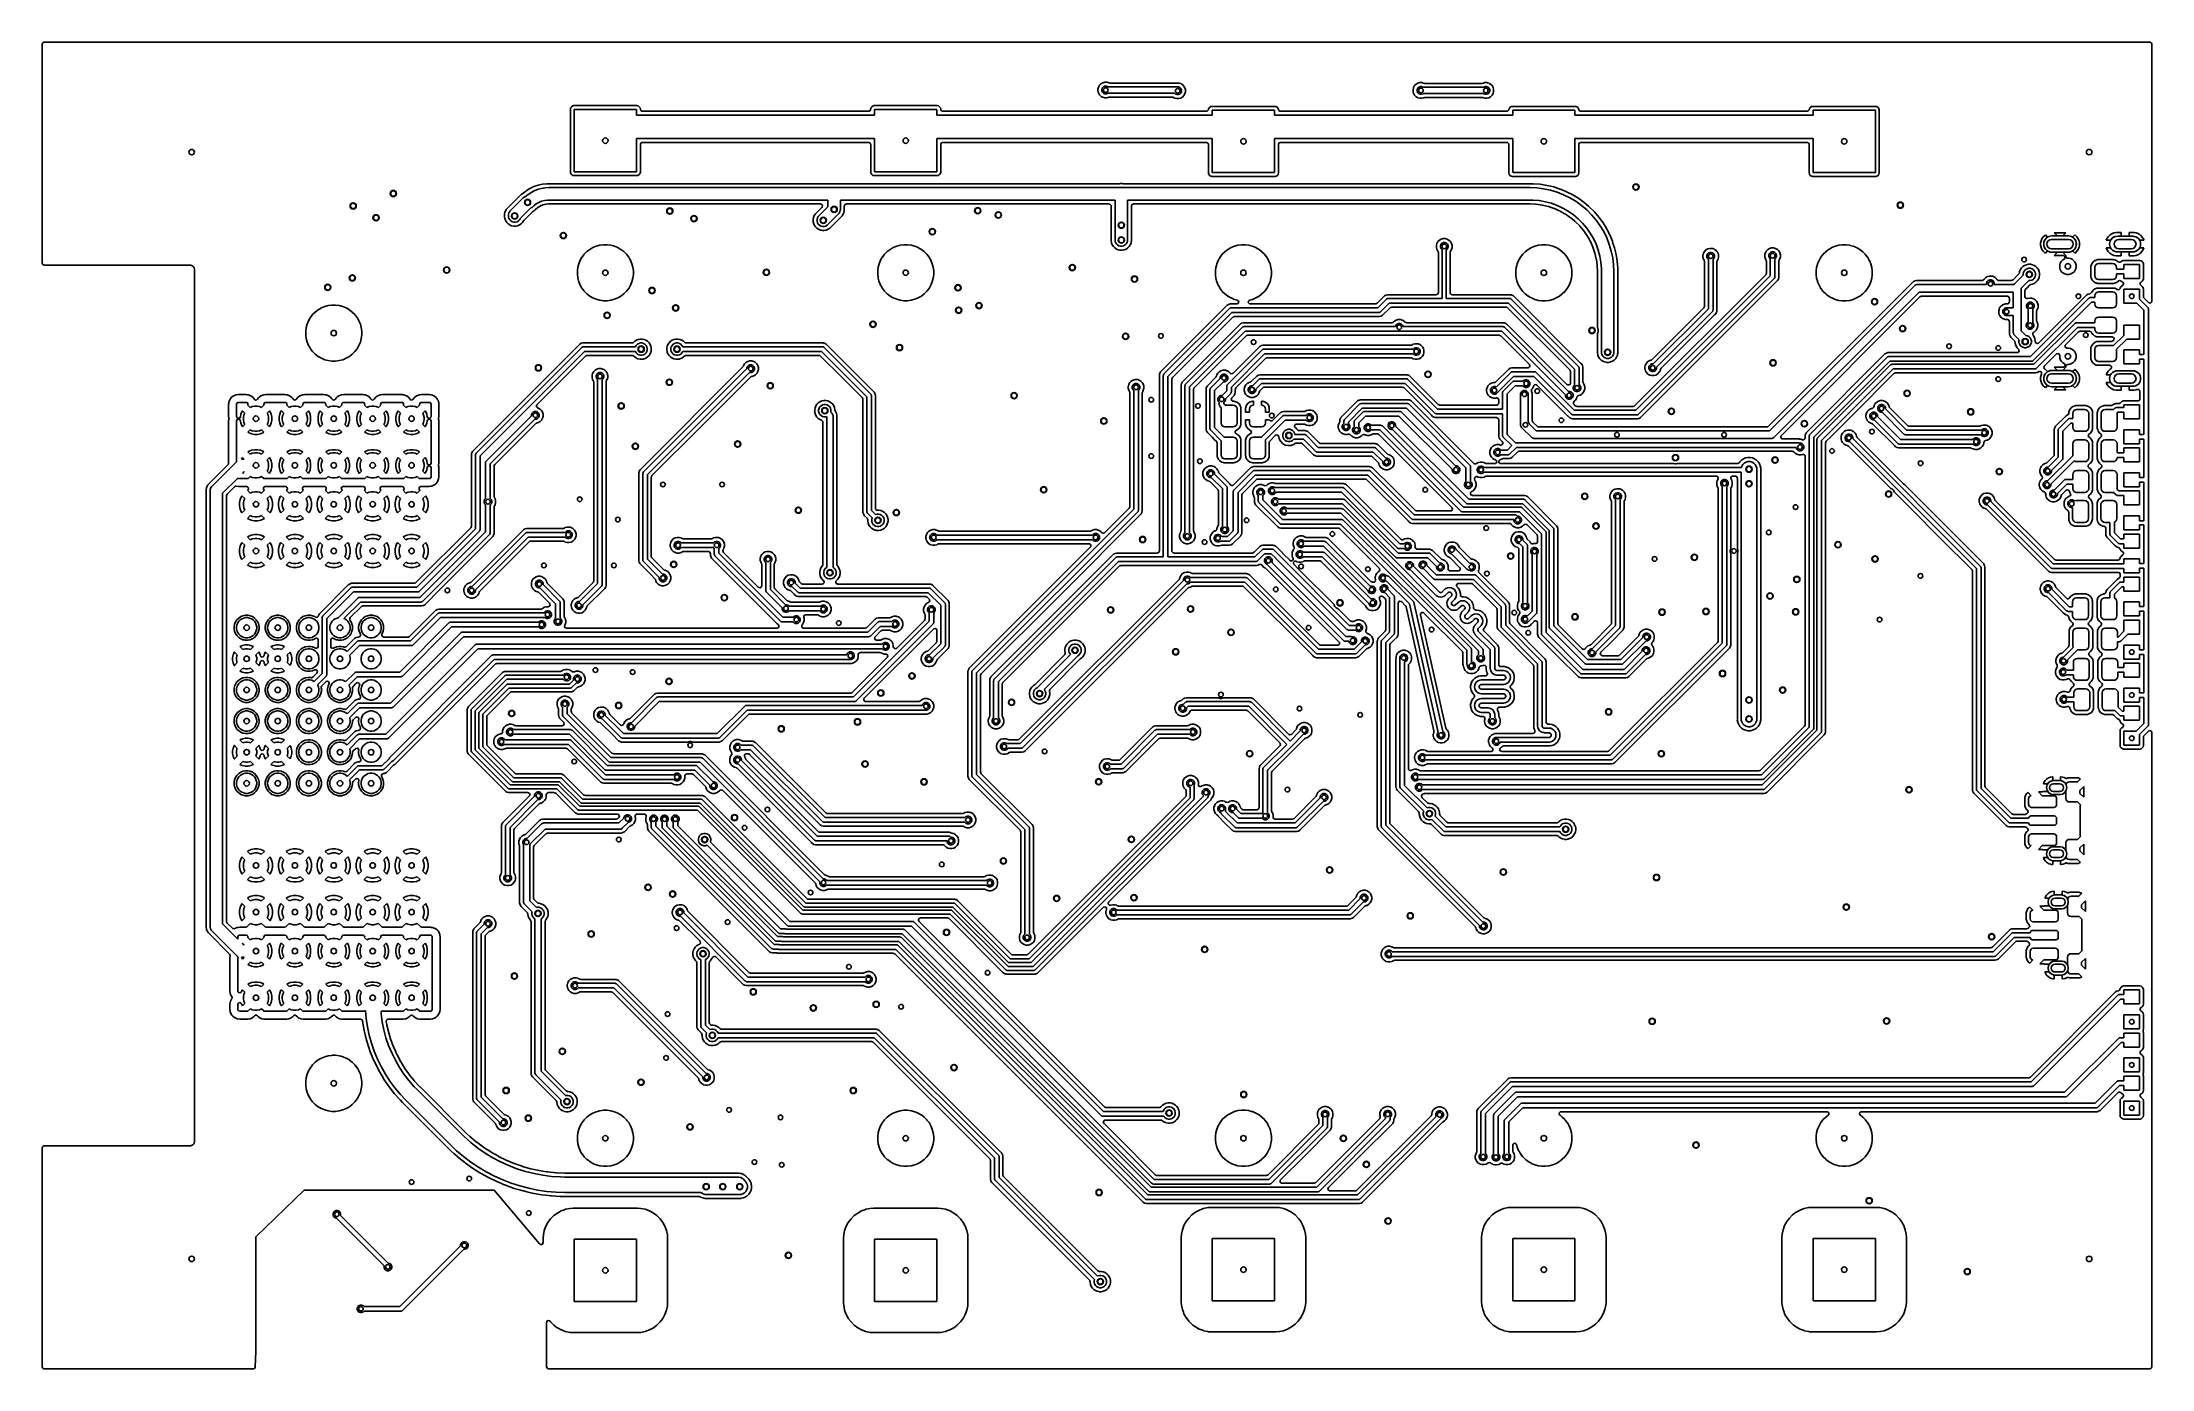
# Model space of a CAD drawing. Header units: inches. Extents: x 0.01 to 5.35, y 0.01 to 3.37.
import ezdxf

# ---------------------------------------------------------------- set-up
doc = ezdxf.new("R2010")
doc.units = ezdxf.units.IN
doc.header["$MEASUREMENT"] = 0
doc.layers.add('BLACK', color=250, linetype='CONTINUOUS')

msp = doc.modelspace()

# ---------------------------------------------------------------- linework, layer by layer
at = {"layer": 'BLACK', "linetype": 'CONTINUOUS'}
for p, q in [((0.0118, 3.3626), (0.012, 3.364)), ((0.0118, 3.2497), (0.0118, 3.3626)), ((0.012, 3.364), (0.0122, 3.3646)), ((0.0122, 3.3646), (0.0137, 3.3669)), ((0.0137, 3.3669), (0.0159, 3.368)), ((0.0137, 3.3669), (0.0137, 3.3669)), ((0.0159, 3.368), (0.0162, 3.3681)), ((0.0162, 3.3681), (0.0172, 3.3682)), ((0.0172, 3.3682), (5.3429, 3.3682)), ((5.3429, 3.3682), (5.3443, 3.368)), ((5.3443, 3.368), (5.3449, 3.3678)), ((5.3449, 3.3678), (5.3472, 3.3663)), ((5.3472, 3.3663), (5.3472, 3.3663)), ((5.3472, 3.3663), (5.3483, 3.3641)), ((5.3483, 3.3641), (5.3484, 3.3638)), ((5.3484, 3.3638), (5.3485, 3.3628)), ((5.3485, 3.3628), (5.3485, 2.7133)), ((2.6864, 3.2592), (2.6838, 3.2547)), ((2.6901, 3.2629), (2.6864, 3.2592)), ((2.6864, 3.2592), (2.6864, 3.2592)), ((2.6864, 3.2592), (2.6864, 3.2592)), ((2.6946, 3.2654), (2.6901, 3.2629)), ((2.6901, 3.2629), (2.6901, 3.2629)), ((2.6901, 3.2629), (2.6901, 3.2629)), ((2.6996, 3.2668), (2.6946, 3.2654)), ((2.6946, 3.2654), (2.6946, 3.2654)), ((2.6967, 3.2553), (2.7003, 3.2567)), ((2.7048, 3.2668), (2.6996, 3.2668)), ((2.7003, 3.2567), (2.7041, 3.2567)), ((2.7041, 3.2567), (2.7077, 3.2553)), ((2.7076, 3.266), (2.7048, 3.2668)), ((2.7048, 3.2668), (2.7048, 3.2668)), ((2.7083, 3.2658), (2.7076, 3.266)), ((2.7085, 3.2658), (2.7083, 3.2658)), ((2.711, 3.2652), (2.7085, 3.2658)), ((2.7116, 3.265), (2.711, 3.2652)), ((2.7128, 3.2648), (2.7116, 3.265)), ((2.8869, 3.2648), (2.7128, 3.2648)), ((2.8887, 3.2643), (2.8869, 3.2648)), ((2.8869, 3.2648), (2.8869, 3.2648)), ((2.8869, 3.2648), (2.8869, 3.2648)), ((2.8919, 3.2635), (2.8887, 3.2643)), ((2.8887, 3.2643), (2.8887, 3.2643)), ((2.8941, 3.2622), (2.8919, 3.2635)), ((2.8964, 3.2609), (2.8941, 3.2622)), ((2.9001, 3.2572), (2.8964, 3.2609)), ((2.9027, 3.2527), (2.9001, 3.2572)), ((3.4837, 3.2582), (3.4811, 3.2537)), ((3.4873, 3.2619), (3.4837, 3.2582)), ((3.4837, 3.2582), (3.4837, 3.2582)), ((3.4837, 3.2582), (3.4837, 3.2582)), ((3.4873, 3.2619), (3.4873, 3.2619)), ((3.4873, 3.2619), (3.4873, 3.2619)), ((3.4918, 3.2645), (3.4873, 3.2619)), ((3.4969, 3.2658), (3.4918, 3.2645)), ((3.4918, 3.2645), (3.4918, 3.2645)), ((3.494, 3.2543), (3.4975, 3.2558)), ((3.502, 3.2658), (3.4969, 3.2658)), ((3.4975, 3.2558), (3.5014, 3.2558)), ((3.5014, 3.2558), (3.5049, 3.2543)), ((3.5038, 3.2653), (3.502, 3.2658)), ((3.502, 3.2658), (3.502, 3.2658)), ((3.5056, 3.2649), (3.5038, 3.2653)), ((3.5058, 3.2648), (3.5056, 3.2649)), ((3.5082, 3.2642), (3.5058, 3.2648)), ((3.5088, 3.264), (3.5082, 3.2642)), ((3.5101, 3.2638), (3.5088, 3.264)), ((3.6532, 3.2638), (3.5101, 3.2638)), ((3.6544, 3.264), (3.6532, 3.2638)), ((3.6576, 3.2649), (3.6544, 3.264)), ((3.6577, 3.2649), (3.6576, 3.2649)), ((3.6612, 3.2658), (3.6577, 3.2649)), ((3.6584, 3.2543), (3.6619, 3.2558)), ((3.6664, 3.2658), (3.6612, 3.2658)), ((3.6619, 3.2558), (3.6657, 3.2558)), ((3.6657, 3.2558), (3.6693, 3.2543)), ((3.6682, 3.2653), (3.6664, 3.2658)), ((3.6664, 3.2658), (3.6664, 3.2658)), ((3.6714, 3.2645), (3.6682, 3.2653)), ((3.6682, 3.2653), (3.6682, 3.2653)), ((3.6722, 3.264), (3.6714, 3.2645)), ((3.6725, 3.2638), (3.6722, 3.264)), ((3.6759, 3.2619), (3.6725, 3.2638)), ((3.6725, 3.2638), (3.6725, 3.2638)), ((3.6725, 3.2638), (3.6725, 3.2638)), ((3.6796, 3.2582), (3.6759, 3.2619)), ((3.6822, 3.2537), (3.6796, 3.2582)), ((0.0118, 3.0394), (0.0118, 3.2497)), ((1.3506, 3.205), (1.3484, 3.2017)), ((1.3539, 3.2072), (1.3506, 3.205)), ((1.3567, 3.2077), (1.3539, 3.2072)), ((1.3539, 3.2072), (1.3539, 3.2072)), ((1.3539, 3.2072), (1.3539, 3.2072)), ((1.5162, 3.2077), (1.3567, 3.2077)), ((1.3567, 3.2077), (1.3567, 3.2077)), ((1.3567, 3.2077), (1.3567, 3.2077)), ((1.519, 3.2072), (1.5162, 3.2077)), ((1.5162, 3.2077), (1.5162, 3.2077)), ((1.5162, 3.2077), (1.5162, 3.2077)), ((1.5193, 3.207), (1.519, 3.2072)), ((1.519, 3.2072), (1.519, 3.2072)), ((1.519, 3.2072), (1.519, 3.2072)), ((1.5194, 3.2069), (1.5193, 3.207)), ((1.5223, 3.205), (1.5194, 3.2069)), ((1.5236, 3.203), (1.5223, 3.205)), ((1.5223, 3.205), (1.5223, 3.205)), ((1.5245, 3.2017), (1.5236, 3.203)), ((2.1104, 3.205), (2.1083, 3.2017)), ((2.1137, 3.2072), (2.1104, 3.205)), ((2.1166, 3.2077), (2.1137, 3.2072)), ((2.1137, 3.2072), (2.1137, 3.2072)), ((2.1137, 3.2072), (2.1137, 3.2072)), ((2.276, 3.2077), (2.1166, 3.2077)), ((2.1166, 3.2077), (2.1166, 3.2077)), ((2.1166, 3.2077), (2.1166, 3.2077)), ((2.2789, 3.2072), (2.276, 3.2077)), ((2.276, 3.2077), (2.276, 3.2077)), ((2.276, 3.2077), (2.276, 3.2077)), ((2.2791, 3.207), (2.2789, 3.2072)), ((2.2789, 3.2072), (2.2789, 3.2072)), ((2.2789, 3.2072), (2.2789, 3.2072)), ((2.2793, 3.2069), (2.2791, 3.207)), ((2.2821, 3.205), (2.2793, 3.2069)), ((2.2835, 3.203), (2.2821, 3.205)), ((2.2821, 3.205), (2.2821, 3.205)), ((2.2843, 3.2017), (2.2835, 3.203)), ((2.6838, 3.2547), (2.6825, 3.2497)), ((2.6825, 3.2497), (2.6825, 3.2445)), ((2.6825, 3.2445), (2.6828, 3.2435)), ((2.6828, 3.2435), (2.6829, 3.243)), ((2.6829, 3.243), (2.6838, 3.2395)), ((2.6838, 3.2547), (2.6838, 3.2547)), ((2.6838, 3.2547), (2.6838, 3.2547)), ((2.6838, 3.2395), (2.6844, 3.2385)), ((2.6844, 3.2385), (2.6864, 3.235)), ((2.6864, 3.235), (2.6864, 3.235)), ((2.6864, 3.235), (2.6864, 3.235)), ((2.6864, 3.235), (2.6901, 3.2313)), ((2.6901, 3.2313), (2.6901, 3.2313)), ((2.6901, 3.2313), (2.6901, 3.2313)), ((2.6901, 3.2313), (2.6918, 3.2303)), ((2.6918, 3.2303), (2.694, 3.2291)), ((2.6926, 3.249), (2.694, 3.2526)), ((2.6926, 3.2452), (2.6926, 3.249)), ((2.694, 3.2416), (2.6926, 3.2452)), ((2.694, 3.2526), (2.6967, 3.2553)), ((2.6967, 3.2389), (2.694, 3.2416)), ((2.694, 3.2291), (2.6944, 3.2288)), ((2.6944, 3.2288), (2.6944, 3.2288)), ((2.6944, 3.2288), (2.6944, 3.2288)), ((2.6944, 3.2288), (2.6946, 3.2287)), ((2.6946, 3.2287), (2.6946, 3.2287)), ((2.6946, 3.2287), (2.6996, 3.2274)), ((2.7003, 3.2374), (2.6967, 3.2389)), ((2.6996, 3.2274), (2.6996, 3.2274)), ((2.6996, 3.2274), (2.7048, 3.2274)), ((2.7041, 3.2374), (2.7003, 3.2374)), ((2.7077, 3.2389), (2.7041, 3.2374)), ((2.7048, 3.2274), (2.7083, 3.2283)), ((2.7048, 3.2274), (2.7048, 3.2274)), ((2.7077, 3.2553), (2.708, 3.255)), ((2.708, 3.2392), (2.7077, 3.2389)), ((2.708, 3.255), (2.8823, 3.255)), ((2.8765, 3.2392), (2.708, 3.2392)), ((2.7083, 3.2283), (2.7084, 3.2283)), ((2.7084, 3.2283), (2.7101, 3.2288)), ((2.7101, 3.2288), (2.7116, 3.2292)), ((2.7101, 3.2288), (2.7101, 3.2288)), ((2.7116, 3.2292), (2.7128, 3.2294)), ((2.7128, 3.2294), (2.8702, 3.2294)), ((2.8702, 3.2294), (2.8715, 3.2292)), ((2.8715, 3.2292), (2.8727, 3.2289)), ((2.8727, 3.2289), (2.8739, 3.2284)), ((2.8739, 3.2284), (2.8767, 3.2268)), ((2.8788, 3.2369), (2.8765, 3.2392)), ((2.8767, 3.2268), (2.8817, 3.2254)), ((2.8824, 3.2355), (2.8788, 3.2369)), ((2.8817, 3.2254), (2.8817, 3.2254)), ((2.8817, 3.2254), (2.8869, 3.2254)), ((2.8823, 3.255), (2.8839, 3.2548)), ((2.8862, 3.2355), (2.8824, 3.2355)), ((2.8839, 3.2548), (2.884, 3.2548)), ((2.884, 3.2548), (2.8862, 3.2548)), ((2.8862, 3.2548), (2.8898, 3.2533)), ((2.8898, 3.2369), (2.8862, 3.2355)), ((2.8869, 3.2254), (2.8919, 3.2268)), ((2.8869, 3.2254), (2.8869, 3.2254)), ((2.8898, 3.2533), (2.8925, 3.2506)), ((2.8925, 3.2396), (2.8898, 3.2369)), ((2.8919, 3.2268), (2.8964, 3.2294)), ((2.8925, 3.2506), (2.8939, 3.247)), ((2.8939, 3.2432), (2.8925, 3.2396)), ((2.8939, 3.247), (2.8939, 3.2432)), ((2.8964, 3.2294), (2.9001, 3.233)), ((2.9001, 3.233), (2.9027, 3.2375)), ((2.9037, 3.2487), (2.9027, 3.2527)), ((2.9027, 3.2375), (2.904, 3.2425)), ((2.904, 3.2477), (2.9037, 3.2487)), ((2.904, 3.2425), (2.904, 3.2477)), ((2.9648, 3.203), (2.9626, 3.1998)), ((2.968, 3.2052), (2.9648, 3.203)), ((2.9709, 3.2058), (2.968, 3.2052)), ((2.968, 3.2052), (2.968, 3.2052)), ((2.968, 3.2052), (2.968, 3.2052)), ((3.1303, 3.2058), (2.9709, 3.2058)), ((2.9709, 3.2058), (2.9709, 3.2058)), ((2.9709, 3.2058), (2.9709, 3.2058)), ((3.1332, 3.2052), (3.1303, 3.2058)), ((3.1303, 3.2058), (3.1303, 3.2058)), ((3.1303, 3.2058), (3.1303, 3.2058)), ((3.1343, 3.2045), (3.1332, 3.2052)), ((3.1332, 3.2052), (3.1332, 3.2052)), ((3.1332, 3.2052), (3.1332, 3.2052)), ((3.1332, 3.2052), (3.1332, 3.2052)), ((3.1332, 3.2052), (3.1332, 3.2052)), ((3.1365, 3.203), (3.1343, 3.2045)), ((3.1373, 3.2017), (3.1365, 3.203)), ((3.4808, 3.2527), (3.4797, 3.2487)), ((3.4797, 3.2487), (3.4797, 3.2484)), ((3.4797, 3.2484), (3.4797, 3.2435)), ((3.4797, 3.2435), (3.48, 3.2425)), ((3.48, 3.2425), (3.48, 3.2425)), ((3.48, 3.2425), (3.48, 3.2425)), ((3.48, 3.2425), (3.4811, 3.2385)), ((3.4811, 3.2537), (3.4808, 3.2528)), ((3.4808, 3.2528), (3.4808, 3.2528)), ((3.4808, 3.2528), (3.4808, 3.2527)), ((3.4811, 3.2537), (3.4811, 3.2537)), ((3.4811, 3.2385), (3.4817, 3.2375)), ((3.4817, 3.2375), (3.4837, 3.234)), ((3.4837, 3.234), (3.4837, 3.234)), ((3.4837, 3.234), (3.4837, 3.234)), ((3.4837, 3.234), (3.4873, 3.2303)), ((3.4873, 3.2303), (3.4873, 3.2303)), ((3.4873, 3.2303), (3.4873, 3.2303)), ((3.4873, 3.2303), (3.491, 3.2282)), ((3.4898, 3.248), (3.4913, 3.2516)), ((3.4898, 3.2442), (3.4898, 3.248)), ((3.4913, 3.2406), (3.4898, 3.2442)), ((3.491, 3.2282), (3.4912, 3.2281)), ((3.4912, 3.2281), (3.4916, 3.2279)), ((3.4913, 3.2516), (3.494, 3.2543)), ((3.494, 3.2379), (3.4913, 3.2406)), ((3.4916, 3.2279), (3.4916, 3.2279)), ((3.4916, 3.2279), (3.4916, 3.2279)), ((3.4916, 3.2279), (3.4918, 3.2277)), ((3.4918, 3.2277), (3.4918, 3.2277)), ((3.4918, 3.2277), (3.4969, 3.2264)), ((3.4975, 3.2364), (3.494, 3.2379)), ((3.4969, 3.2264), (3.4969, 3.2264)), ((3.4969, 3.2264), (3.502, 3.2264)), ((3.5014, 3.2364), (3.4975, 3.2364)), ((3.5049, 3.2379), (3.5014, 3.2364)), ((3.502, 3.2264), (3.5056, 3.2273)), ((3.502, 3.2264), (3.502, 3.2264)), ((3.5049, 3.2543), (3.5052, 3.254)), ((3.5052, 3.2382), (3.5049, 3.2379)), ((3.5052, 3.254), (3.658, 3.254)), ((3.658, 3.2382), (3.5052, 3.2382)), ((3.5056, 3.2273), (3.5074, 3.2278)), ((3.5056, 3.2273), (3.5056, 3.2273)), ((3.5074, 3.2278), (3.5088, 3.2282)), ((3.5074, 3.2278), (3.5074, 3.2278)), ((3.5088, 3.2282), (3.5101, 3.2284)), ((3.5101, 3.2284), (3.6532, 3.2284)), ((3.6532, 3.2284), (3.6544, 3.2282)), ((3.6544, 3.2282), (3.6557, 3.2279)), ((3.6557, 3.2279), (3.6575, 3.2274)), ((3.6575, 3.2274), (3.6577, 3.2273)), ((3.6577, 3.2273), (3.6612, 3.2264)), ((3.658, 3.254), (3.6584, 3.2543)), ((3.6584, 3.2379), (3.658, 3.2382)), ((3.6619, 3.2364), (3.6584, 3.2379)), ((3.6612, 3.2264), (3.6612, 3.2264)), ((3.6612, 3.2264), (3.6664, 3.2264)), ((3.6657, 3.2364), (3.6619, 3.2364)), ((3.6693, 3.2379), (3.6657, 3.2364)), ((3.6664, 3.2264), (3.6714, 3.2277)), ((3.6664, 3.2264), (3.6664, 3.2264)), ((3.6693, 3.2543), (3.672, 3.2516)), ((3.672, 3.2406), (3.6693, 3.2379)), ((3.6714, 3.2277), (3.6759, 3.2303)), ((3.672, 3.2516), (3.6735, 3.248)), ((3.6735, 3.2442), (3.672, 3.2406)), ((3.6735, 3.248), (3.6735, 3.2442)), ((3.6759, 3.2303), (3.6796, 3.234)), ((3.6796, 3.234), (3.6822, 3.2385)), ((3.6835, 3.2487), (3.6822, 3.2537)), ((3.6822, 3.2385), (3.6835, 3.2435)), ((3.6835, 3.2435), (3.6835, 3.2487)), ((3.7246, 3.203), (3.7224, 3.1998)), ((3.7279, 3.2052), (3.7246, 3.203)), ((3.7308, 3.2058), (3.7279, 3.2052)), ((3.7279, 3.2052), (3.7279, 3.2052)), ((3.7279, 3.2052), (3.7279, 3.2052)), ((3.8902, 3.2058), (3.7308, 3.2058)), ((3.7308, 3.2058), (3.7308, 3.2058)), ((3.7308, 3.2058), (3.7308, 3.2058)), ((3.8931, 3.2052), (3.8902, 3.2058)), ((3.8902, 3.2058), (3.8902, 3.2058)), ((3.8902, 3.2058), (3.8902, 3.2058)), ((3.8941, 3.2045), (3.8931, 3.2052)), ((3.8931, 3.2052), (3.8931, 3.2052)), ((3.8931, 3.2052), (3.8931, 3.2052)), ((3.8931, 3.2052), (3.8931, 3.2052)), ((3.8931, 3.2052), (3.8931, 3.2052)), ((3.8963, 3.203), (3.8941, 3.2045)), ((3.8972, 3.2017), (3.8963, 3.203)), ((4.4845, 3.203), (4.4823, 3.1998)), ((4.4877, 3.2052), (4.4845, 3.203)), ((4.4906, 3.2058), (4.4877, 3.2052)), ((4.4877, 3.2052), (4.4877, 3.2052)), ((4.4877, 3.2052), (4.4877, 3.2052)), ((4.65, 3.2058), (4.4906, 3.2058)), ((4.4906, 3.2058), (4.4906, 3.2058)), ((4.4906, 3.2058), (4.4906, 3.2058)), ((4.6529, 3.2052), (4.65, 3.2058)), ((4.65, 3.2058), (4.65, 3.2058)), ((4.65, 3.2058), (4.65, 3.2058)), ((4.654, 3.2045), (4.6529, 3.2052)), ((4.6529, 3.2052), (4.6529, 3.2052)), ((4.6529, 3.2052), (4.6529, 3.2052)), ((4.6529, 3.2052), (4.6529, 3.2052)), ((4.6529, 3.2052), (4.6529, 3.2052)), ((4.6562, 3.203), (4.654, 3.2045)), ((4.657, 3.2017), (4.6562, 3.203)), ((1.3484, 3.2017), (1.3479, 3.1988)), ((1.3479, 3.1988), (1.3479, 3.1988)), ((1.3479, 3.1988), (1.3479, 3.0394)), ((1.3484, 3.2017), (1.3484, 3.2017)), ((1.3484, 3.2017), (1.3484, 3.2017)), ((1.3484, 3.2017), (1.3484, 3.2017)), ((1.3577, 3.0404), (1.3577, 3.1979)), ((1.3577, 3.1979), (1.5152, 3.1979)), ((1.5152, 3.1979), (1.5152, 3.1837)), ((1.5152, 3.1837), (2.1176, 3.1837)), ((1.525, 3.1989), (1.5245, 3.2017)), ((1.5245, 3.2017), (1.5245, 3.2017)), ((1.5245, 3.2017), (1.5245, 3.2017)), ((1.5251, 3.1988), (1.525, 3.1989)), ((1.5251, 3.1987), (1.5251, 3.1988)), ((1.5252, 3.1979), (1.5251, 3.1987)), ((1.5252, 3.1976), (1.5252, 3.1979)), ((1.5263, 3.1955), (1.5252, 3.1976)), ((1.5264, 3.1954), (1.5263, 3.1955)), ((1.5287, 3.1939), (1.5264, 3.1954)), ((1.5293, 3.1938), (1.5287, 3.1939)), ((1.5306, 3.1936), (1.5293, 3.1938)), ((2.1023, 3.1936), (1.5306, 3.1936)), ((2.1033, 3.1937), (2.1023, 3.1936)), ((2.1036, 3.1937), (2.1033, 3.1937)), ((2.1058, 3.1948), (2.1036, 3.1937)), ((2.1073, 3.1972), (2.1058, 3.1949)), ((2.1058, 3.1949), (2.1058, 3.1948)), ((2.1075, 3.1978), (2.1073, 3.1972)), ((2.1077, 3.1987), (2.1075, 3.1978)), ((2.1083, 3.2017), (2.1077, 3.1988)), ((2.1077, 3.1988), (2.1077, 3.1987)), ((2.1083, 3.2017), (2.1083, 3.2017)), ((2.1083, 3.2017), (2.1083, 3.2017)), ((2.1083, 3.2017), (2.1083, 3.2017)), ((2.1176, 3.1837), (2.1176, 3.1979)), ((2.1176, 3.1979), (2.275, 3.1979)), ((2.275, 3.1979), (2.275, 3.1837)), ((2.275, 3.1837), (2.9719, 3.1837)), ((2.2849, 3.1989), (2.2843, 3.2017)), ((2.2843, 3.2017), (2.2843, 3.2017)), ((2.2843, 3.2017), (2.2843, 3.2017)), ((2.2849, 3.1988), (2.2849, 3.1989)), ((2.2849, 3.1987), (2.2849, 3.1988)), ((2.285, 3.1979), (2.2849, 3.1987)), ((2.2851, 3.1976), (2.285, 3.1979)), ((2.2862, 3.1955), (2.2851, 3.1976)), ((2.2862, 3.1954), (2.2862, 3.1955)), ((2.2885, 3.1939), (2.2862, 3.1954)), ((2.2891, 3.1938), (2.2885, 3.1939)), ((2.2905, 3.1936), (2.2891, 3.1938)), ((2.957, 3.1936), (2.2905, 3.1936)), ((2.9594, 3.1942), (2.957, 3.1936)), ((2.9596, 3.1943), (2.9594, 3.1942)), ((2.9615, 3.1963), (2.9596, 3.1943)), ((2.9618, 3.1969), (2.9615, 3.1963)), ((2.9623, 3.1982), (2.9618, 3.1969)), ((2.9626, 3.1998), (2.9623, 3.1982)), ((2.9626, 3.1998), (2.9626, 3.1998)), ((2.9626, 3.1998), (2.9626, 3.1998)), ((2.9719, 3.1837), (2.9719, 3.1959)), ((2.9719, 3.1959), (3.1294, 3.1959)), ((3.1294, 3.1959), (3.1294, 3.1837)), ((3.1294, 3.1837), (3.7317, 3.1837)), ((3.1387, 3.1998), (3.1373, 3.2017)), ((3.139, 3.1979), (3.1387, 3.1998)), ((3.1387, 3.1998), (3.1387, 3.1998)), ((3.1401, 3.1956), (3.139, 3.1979)), ((3.139, 3.1979), (3.139, 3.1979)), ((3.1403, 3.1954), (3.1401, 3.1956)), ((3.1426, 3.1939), (3.1403, 3.1954)), ((3.1432, 3.1938), (3.1426, 3.1939)), ((3.1446, 3.1936), (3.1432, 3.1938)), ((3.7168, 3.1936), (3.1446, 3.1936)), ((3.7192, 3.1942), (3.7168, 3.1936)), ((3.7195, 3.1943), (3.7192, 3.1942)), ((3.7214, 3.1963), (3.7195, 3.1943)), ((3.7217, 3.1969), (3.7214, 3.1963)), ((3.7221, 3.1982), (3.7217, 3.1969)), ((3.7224, 3.1998), (3.7221, 3.1982)), ((3.7224, 3.1998), (3.7224, 3.1998)), ((3.7224, 3.1998), (3.7224, 3.1998)), ((3.7317, 3.1837), (3.7317, 3.1959)), ((3.7317, 3.1959), (3.8892, 3.1959)), ((3.8892, 3.1959), (3.8892, 3.1837)), ((3.8892, 3.1837), (4.4916, 3.1837)), ((3.8985, 3.1998), (3.8972, 3.2017)), ((3.8989, 3.1979), (3.8985, 3.1998)), ((3.8985, 3.1998), (3.8985, 3.1998)), ((3.9, 3.1956), (3.8989, 3.1979)), ((3.8989, 3.1979), (3.8989, 3.1979)), ((3.9002, 3.1954), (3.9, 3.1956)), ((3.9025, 3.1939), (3.9002, 3.1954)), ((3.9031, 3.1938), (3.9025, 3.1939)), ((3.9044, 3.1936), (3.9031, 3.1938)), ((4.4766, 3.1936), (3.9044, 3.1936)), ((4.4791, 3.1942), (4.4766, 3.1936)), ((4.4793, 3.1943), (4.4791, 3.1942)), ((4.4812, 3.1963), (4.4793, 3.1943)), ((4.4815, 3.1969), (4.4812, 3.1963)), ((4.482, 3.1982), (4.4815, 3.1969)), ((4.4823, 3.1998), (4.482, 3.1982)), ((4.4823, 3.1998), (4.4823, 3.1998)), ((4.4823, 3.1998), (4.4823, 3.1998)), ((4.4916, 3.1837), (4.4916, 3.1959)), ((4.4916, 3.1959), (4.6491, 3.1959)), ((4.6491, 3.1959), (4.6491, 3.0384)), ((4.6583, 3.1998), (4.657, 3.2017)), ((4.6589, 3.197), (4.6583, 3.1998)), ((4.6583, 3.1998), (4.6583, 3.1998)), ((4.6583, 3.1998), (4.6583, 3.1998)), ((4.6583, 3.1998), (4.6583, 3.1998)), ((4.6589, 3.1969), (4.6589, 3.197)), ((4.6589, 3.0375), (4.6589, 3.1969)), ((4.6589, 3.1969), (4.6589, 3.1969)), ((4.6589, 3.1969), (4.6589, 3.1969)), ((2.1176, 3.1246), (1.5152, 3.1246)), ((1.5152, 3.1246), (1.5152, 3.0404)), ((1.5251, 3.1092), (1.5253, 3.1106)), ((1.5251, 3.0394), (1.5251, 3.1092)), ((1.5253, 3.1106), (1.5254, 3.1112)), ((1.5254, 3.1112), (1.5269, 3.1135)), ((1.5269, 3.1135), (1.527, 3.1135)), ((1.527, 3.1135), (1.5291, 3.1146)), ((1.5291, 3.1146), (1.5294, 3.1147)), ((1.5294, 3.1147), (1.5305, 3.1148)), ((1.5305, 3.1148), (2.1021, 3.1148)), ((2.1021, 3.1148), (2.1035, 3.1146)), ((2.1035, 3.1146), (2.1041, 3.1144)), ((2.1041, 3.1144), (2.1064, 3.1129)), ((2.1064, 3.1129), (2.1064, 3.1129)), ((2.1064, 3.1129), (2.1075, 3.1107)), ((2.1075, 3.1107), (2.1076, 3.1104)), ((2.1076, 3.1104), (2.1077, 3.1094)), ((2.1077, 3.1094), (2.1077, 3.0394)), ((2.1176, 3.0404), (2.1176, 3.1246)), ((2.9719, 3.1246), (2.275, 3.1246)), ((2.275, 3.1246), (2.275, 3.0404)), ((2.2849, 3.1092), (2.2851, 3.1106)), ((2.2849, 3.0394), (2.2849, 3.1092)), ((2.2851, 3.1106), (2.2853, 3.1112)), ((2.2853, 3.1112), (2.2868, 3.1135)), ((2.2868, 3.1135), (2.289, 3.1146)), ((2.2868, 3.1135), (2.2868, 3.1135)), ((2.289, 3.1146), (2.2893, 3.1147)), ((2.2893, 3.1147), (2.2903, 3.1148)), ((2.2903, 3.1148), (2.9564, 3.1148)), ((2.9564, 3.1148), (2.9578, 3.1146)), ((2.9578, 3.1146), (2.9584, 3.1144)), ((2.9584, 3.1144), (2.9607, 3.1129)), ((2.9607, 3.1129), (2.9608, 3.1129)), ((2.9608, 3.1129), (2.9619, 3.1107)), ((2.9619, 3.1107), (2.9619, 3.1104)), ((2.9619, 3.1104), (2.962, 3.1094)), ((2.962, 3.1094), (2.962, 3.0375)), ((2.9719, 3.0384), (2.9719, 3.1246)), ((3.7317, 3.1246), (3.1294, 3.1246)), ((3.1294, 3.1246), (3.1294, 3.0384)), ((3.1392, 3.1092), (3.1394, 3.1106)), ((3.1392, 3.0375), (3.1392, 3.1092)), ((3.1394, 3.1106), (3.1396, 3.1112)), ((3.1396, 3.1112), (3.1411, 3.1135)), ((3.1411, 3.1135), (3.1433, 3.1146)), ((3.1411, 3.1135), (3.1411, 3.1135)), ((3.1433, 3.1146), (3.1436, 3.1147)), ((3.1436, 3.1147), (3.1446, 3.1148)), ((3.1446, 3.1148), (3.7163, 3.1148)), ((3.7163, 3.1148), (3.7177, 3.1146)), ((3.7177, 3.1146), (3.7183, 3.1144)), ((3.7183, 3.1144), (3.7206, 3.1129)), ((3.7206, 3.1129), (3.7206, 3.1129)), ((3.7206, 3.1129), (3.7217, 3.1107)), ((3.7217, 3.1107), (3.7218, 3.1104)), ((3.7218, 3.1104), (3.7219, 3.1094)), ((3.7219, 3.1094), (3.7219, 3.0375)), ((3.7317, 3.0384), (3.7317, 3.1246)), ((4.4916, 3.1246), (3.8892, 3.1246)), ((3.8892, 3.1246), (3.8892, 3.0384)), ((3.8991, 3.1092), (3.8993, 3.1106)), ((3.8991, 3.0375), (3.8991, 3.1092)), ((3.8993, 3.1106), (3.8994, 3.1112)), ((3.8994, 3.1112), (3.9009, 3.1135)), ((3.9009, 3.1135), (3.901, 3.1135)), ((3.901, 3.1135), (3.9031, 3.1146)), ((3.9031, 3.1146), (3.9034, 3.1147)), ((3.9034, 3.1147), (3.9045, 3.1148)), ((3.9045, 3.1148), (4.4761, 3.1148)), ((4.4761, 3.1148), (4.4775, 3.1146)), ((4.4775, 3.1146), (4.4781, 3.1144)), ((4.4781, 3.1144), (4.4804, 3.1129)), ((4.4804, 3.1129), (4.4805, 3.1129)), ((4.4805, 3.1129), (4.4815, 3.1107)), ((4.4815, 3.1107), (4.4816, 3.1104)), ((4.4816, 3.1104), (4.4817, 3.1094)), ((4.4817, 3.1094), (4.4817, 3.0375)), ((4.4916, 3.0384), (4.4916, 3.1246)), ((0.0118, 2.9269), (0.0118, 3.0394)), ((1.2336, 2.9898), (1.2298, 2.9868)), ((1.2362, 2.9919), (1.2336, 2.9898)), ((1.2456, 2.9978), (1.2362, 2.9919)), ((1.2362, 2.9919), (1.2362, 2.9919)), ((1.2362, 2.9919), (1.2362, 2.9919)), ((1.2557, 3.0027), (1.2456, 2.9978)), ((1.2461, 2.9865), (1.2549, 2.9914)), ((1.2549, 2.9914), (1.2642, 2.9952)), ((1.2662, 3.0064), (1.2557, 3.0027)), ((1.2557, 3.0027), (1.2557, 3.0027)), ((1.2557, 3.0027), (1.2557, 3.0027)), ((1.2642, 2.9952), (1.2739, 2.998)), ((1.2662, 3.0064), (1.2662, 3.0064)), ((1.2772, 3.0088), (1.2662, 3.0064)), ((1.2662, 3.0064), (1.2662, 3.0064)), ((1.2739, 2.998), (1.2838, 2.9997)), ((1.2883, 3.0101), (1.2772, 3.0088)), ((1.2838, 2.9997), (1.2939, 3.0002)), ((2.7364, 3.0101), (1.2883, 3.0101)), ((1.2939, 3.0002), (2.0152, 3.0002)), ((1.3479, 3.0394), (1.3479, 3.0394)), ((1.3479, 3.0394), (1.3479, 3.0394)), ((1.3479, 3.0394), (1.3484, 3.0365)), ((1.3484, 3.0365), (1.3484, 3.0365)), ((1.3484, 3.0365), (1.3484, 3.0365)), ((1.3484, 3.0365), (1.3486, 3.0363)), ((1.3486, 3.0363), (1.3487, 3.0361)), ((1.3487, 3.0361), (1.3496, 3.0348)), ((1.3496, 3.0348), (1.3506, 3.0333)), ((1.3506, 3.0333), (1.3536, 3.0313)), ((1.3536, 3.0313), (1.3539, 3.0311)), ((1.3539, 3.0311), (1.3539, 3.0311)), ((1.3539, 3.0311), (1.3539, 3.0311)), ((1.3539, 3.0311), (1.3539, 3.0311)), ((1.3539, 3.0311), (1.3539, 3.0311)), ((1.3539, 3.0311), (1.3556, 3.0308)), ((1.3556, 3.0308), (1.3564, 3.0306)), ((1.3564, 3.0306), (1.3566, 3.0306)), ((1.3566, 3.0306), (1.3567, 3.0305)), ((1.3567, 3.0305), (1.5162, 3.0305)), ((1.5152, 3.0404), (1.3577, 3.0404)), ((1.5162, 3.0305), (1.5163, 3.0305)), ((1.5163, 3.0305), (1.5166, 3.0306)), ((1.5166, 3.0306), (1.519, 3.0311)), ((1.519, 3.0311), (1.5223, 3.0333)), ((1.5223, 3.0333), (1.5245, 3.0365)), ((1.5245, 3.0365), (1.5251, 3.0394)), ((2.0152, 3.0002), (2.7386, 3.0002)), ((2.1077, 3.0394), (2.1077, 3.0394)), ((2.1077, 3.0394), (2.1077, 3.0394)), ((2.1077, 3.0394), (2.1083, 3.0365)), ((2.1083, 3.0365), (2.1083, 3.0365)), ((2.1083, 3.0365), (2.1083, 3.0365)), ((2.1083, 3.0365), (2.1084, 3.0363)), ((2.1084, 3.0363), (2.1085, 3.0361)), ((2.1085, 3.0361), (2.1094, 3.0348)), ((2.1094, 3.0348), (2.1104, 3.0333)), ((2.1104, 3.0333), (2.1134, 3.0313)), ((2.1134, 3.0313), (2.1137, 3.0311)), ((2.1137, 3.0311), (2.1137, 3.0311)), ((2.1137, 3.0311), (2.1137, 3.0311)), ((2.1137, 3.0311), (2.1137, 3.0311)), ((2.1137, 3.0311), (2.1137, 3.0311)), ((2.1137, 3.0311), (2.1155, 3.0308)), ((2.1155, 3.0308), (2.1163, 3.0306)), ((2.1163, 3.0306), (2.1164, 3.0306)), ((2.1164, 3.0306), (2.1166, 3.0305)), ((2.1166, 3.0305), (2.276, 3.0305)), ((2.275, 3.0404), (2.1176, 3.0404)), ((2.276, 3.0305), (2.2762, 3.0305)), ((2.2762, 3.0305), (2.2765, 3.0306)), ((2.2765, 3.0306), (2.2789, 3.0311)), ((2.2789, 3.0311), (2.2821, 3.0333)), ((2.2821, 3.0333), (2.2843, 3.0365)), ((2.2843, 3.0365), (2.2849, 3.0394)), ((2.7368, 3.0101), (2.7364, 3.0101)), ((2.7373, 3.0102), (2.7368, 3.0101)), ((2.7378, 3.0102), (2.7373, 3.0102)), ((2.7391, 3.0105), (2.7378, 3.0102)), ((2.7386, 3.0002), (2.7395, 3.0005)), ((2.7441, 3.0105), (2.7391, 3.0105)), ((2.7391, 3.0105), (2.7391, 3.0105)), ((2.7391, 3.0105), (2.7391, 3.0105)), ((2.7395, 3.0005), (2.7436, 3.0005)), ((2.7436, 3.0005), (2.7446, 3.0002)), ((2.7448, 3.0104), (2.7441, 3.0105)), ((2.7441, 3.0105), (2.7441, 3.0105)), ((2.7441, 3.0105), (2.7441, 3.0105)), ((2.7446, 3.0002), (3.775, 3.0002)), ((2.7454, 3.0102), (2.7448, 3.0104)), ((2.7458, 3.0102), (2.7454, 3.0102)), ((2.7463, 3.0101), (2.7458, 3.0102)), ((2.7468, 3.0101), (2.7463, 3.0101)), ((3.7776, 3.0101), (2.7468, 3.0101)), ((2.962, 3.0375), (2.962, 3.0375)), ((2.962, 3.0375), (2.962, 3.0375)), ((2.962, 3.0375), (2.9626, 3.0346)), ((2.9626, 3.0346), (2.9626, 3.0346)), ((2.9626, 3.0346), (2.9626, 3.0346)), ((2.9626, 3.0346), (2.9627, 3.0343)), ((2.9627, 3.0343), (2.9629, 3.0342)), ((2.9629, 3.0342), (2.9648, 3.0313)), ((2.9648, 3.0313), (2.968, 3.0291)), ((2.968, 3.0291), (2.968, 3.0291)), ((2.968, 3.0291), (2.968, 3.0291)), ((2.968, 3.0291), (2.968, 3.0291)), ((2.968, 3.0291), (2.968, 3.0291)), ((2.968, 3.0291), (2.968, 3.0291)), ((2.968, 3.0291), (2.968, 3.0291)), ((2.968, 3.0291), (2.9698, 3.0288)), ((2.9698, 3.0288), (2.9706, 3.0286)), ((2.9706, 3.0286), (2.9707, 3.0286)), ((2.9707, 3.0286), (2.9709, 3.0286)), ((2.9709, 3.0286), (3.1303, 3.0286)), ((3.1294, 3.0384), (2.9719, 3.0384)), ((3.1303, 3.0286), (3.1305, 3.0286)), ((3.1305, 3.0286), (3.1308, 3.0287)), ((3.1308, 3.0287), (3.1332, 3.0291)), ((3.1332, 3.0291), (3.1365, 3.0313)), ((3.1365, 3.0313), (3.1387, 3.0346)), ((3.1387, 3.0346), (3.1392, 3.0375)), ((3.7219, 3.0375), (3.7219, 3.0375)), ((3.7219, 3.0375), (3.7219, 3.0375)), ((3.7219, 3.0375), (3.7224, 3.0346)), ((3.7224, 3.0346), (3.7224, 3.0346)), ((3.7224, 3.0346), (3.7224, 3.0346)), ((3.7224, 3.0346), (3.7226, 3.0343)), ((3.7226, 3.0343), (3.7227, 3.0342)), ((3.7227, 3.0342), (3.7246, 3.0313)), ((3.7246, 3.0313), (3.7279, 3.0291)), ((3.7279, 3.0291), (3.7279, 3.0291)), ((3.7279, 3.0291), (3.7279, 3.0291)), ((3.7279, 3.0291), (3.7279, 3.0291)), ((3.7279, 3.0291), (3.7279, 3.0291)), ((3.7279, 3.0291), (3.7279, 3.0291)), ((3.7279, 3.0291), (3.7279, 3.0291)), ((3.7279, 3.0291), (3.7296, 3.0288)), ((3.7296, 3.0288), (3.7305, 3.0286)), ((3.7305, 3.0286), (3.7306, 3.0286)), ((3.7306, 3.0286), (3.7308, 3.0286)), ((3.7308, 3.0286), (3.8902, 3.0286)), ((3.8892, 3.0384), (3.7317, 3.0384)), ((3.775, 3.0002), (3.7926, 2.9995)), ((3.7838, 3.0101), (3.7776, 3.0101)), ((3.8012, 3.0087), (3.7838, 3.0101)), ((3.7838, 3.0101), (3.7838, 3.0101)), ((3.7838, 3.0101), (3.7838, 3.0101)), ((3.7926, 2.9995), (3.81, 2.9973)), ((3.8185, 3.006), (3.8012, 3.0087)), ((3.81, 2.9973), (3.8272, 2.9937)), ((3.8278, 3.0037), (3.8185, 3.006)), ((3.8185, 3.006), (3.8185, 3.006)), ((3.8272, 2.9937), (3.8441, 2.9887)), ((3.8355, 3.0019), (3.8278, 3.0037)), ((3.8403, 3.0004), (3.8355, 3.0019)), ((3.8355, 3.0019), (3.8355, 3.0019)), ((3.8355, 3.0019), (3.8355, 3.0019)), ((3.8521, 2.9965), (3.8403, 3.0004)), ((3.8441, 2.9887), (3.8604, 2.9823)), ((3.8631, 2.992), (3.8521, 2.9965)), ((3.8682, 2.9898), (3.8631, 2.992)), ((3.8838, 2.9819), (3.8682, 2.9898)), ((3.8902, 3.0286), (3.8903, 3.0286)), ((3.8903, 3.0286), (3.8907, 3.0287)), ((3.8907, 3.0287), (3.8931, 3.0291)), ((3.8931, 3.0291), (3.8963, 3.0313)), ((3.8963, 3.0313), (3.8985, 3.0346)), ((3.8985, 3.0346), (3.8991, 3.0375)), ((4.4817, 3.0375), (4.4817, 3.0375)), ((4.4817, 3.0375), (4.4817, 3.0375)), ((4.4817, 3.0375), (4.4823, 3.0346)), ((4.4823, 3.0346), (4.4823, 3.0346)), ((4.4823, 3.0346), (4.4823, 3.0346)), ((4.4823, 3.0346), (4.4824, 3.0343)), ((4.4824, 3.0343), (4.4826, 3.0342)), ((4.4826, 3.0342), (4.4845, 3.0313)), ((4.4845, 3.0313), (4.4877, 3.0291)), ((4.4877, 3.0291), (4.4877, 3.0291)), ((4.4877, 3.0291), (4.4877, 3.0291)), ((4.4877, 3.0291), (4.4877, 3.0291)), ((4.4877, 3.0291), (4.4877, 3.0291)), ((4.4877, 3.0291), (4.4877, 3.0291)), ((4.4877, 3.0291), (4.4877, 3.0291)), ((4.4877, 3.0291), (4.4895, 3.0288)), ((4.4895, 3.0288), (4.4903, 3.0286)), ((4.4903, 3.0286), (4.4904, 3.0286)), ((4.4904, 3.0286), (4.4906, 3.0286)), ((4.4906, 3.0286), (4.65, 3.0286)), ((4.6491, 3.0384), (4.4916, 3.0384)), ((4.65, 3.0286), (4.6502, 3.0286)), ((4.6502, 3.0286), (4.6505, 3.0287)), ((4.6505, 3.0287), (4.6529, 3.0291)), ((4.6529, 3.0291), (4.6562, 3.0313)), ((4.6562, 3.0313), (4.6583, 3.0346)), ((4.6583, 3.0346), (4.6589, 3.0375)), ((1.1825, 2.9378), (1.1815, 2.9329)), ((1.1844, 2.9425), (1.1825, 2.9378)), ((1.1825, 2.9378), (1.1825, 2.9378)), ((1.1825, 2.9378), (1.1825, 2.9378)), ((1.1859, 2.9447), (1.1844, 2.9425)), ((1.1844, 2.9425), (1.1844, 2.9425)), ((1.1866, 2.9457), (1.1859, 2.9447)), ((1.1859, 2.9447), (1.1859, 2.9447)), ((1.1872, 2.9467), (1.1866, 2.9457)), ((1.2233, 2.9827), (1.1872, 2.9467)), ((1.1918, 2.9334), (1.1926, 2.9364)), ((1.1926, 2.9364), (1.1946, 2.9399)), ((1.1946, 2.9399), (1.196, 2.9415)), ((1.196, 2.9415), (1.2285, 2.974)), ((1.2472, 2.9482), (1.2218, 2.9227)), ((1.2275, 2.9855), (1.2233, 2.9827)), ((1.2281, 2.9858), (1.2275, 2.9855)), ((1.2275, 2.9855), (1.2275, 2.9855)), ((1.2287, 2.9861), (1.2281, 2.9858)), ((1.2285, 2.974), (1.23, 2.9753)), ((1.2293, 2.9864), (1.2287, 2.9861)), ((1.2298, 2.9868), (1.2293, 2.9864)), ((1.23, 2.9753), (1.2336, 2.9774)), ((1.2313, 2.9183), (1.2518, 2.9388)), ((1.2336, 2.9774), (1.2346, 2.9776)), ((1.2346, 2.9776), (1.2379, 2.9807)), ((1.2379, 2.9807), (1.2461, 2.9865)), ((1.2476, 2.9483), (1.2472, 2.9482)), ((1.2484, 2.9487), (1.2476, 2.9483)), ((1.2491, 2.949), (1.2484, 2.9487)), ((1.25, 2.9497), (1.2491, 2.949)), ((1.2512, 2.9503), (1.25, 2.9497)), ((1.252, 2.9511), (1.2512, 2.9503)), ((1.2518, 2.9388), (1.2521, 2.9391)), ((1.2527, 2.9517), (1.252, 2.9511)), ((1.2521, 2.9391), (1.2522, 2.9391)), ((1.2522, 2.9391), (1.2525, 2.9394)), ((1.2525, 2.9394), (1.2527, 2.9395)), ((1.2554, 2.9544), (1.2527, 2.9517)), ((1.2527, 2.9395), (1.253, 2.9398)), ((1.253, 2.9398), (1.2535, 2.94)), ((1.2535, 2.94), (1.2537, 2.9401)), ((1.2535, 2.94), (1.2535, 2.94)), ((1.2537, 2.9401), (1.2554, 2.9413)), ((1.2537, 2.9401), (1.2537, 2.9401)), ((1.2615, 2.959), (1.2554, 2.9544)), ((1.2554, 2.9413), (1.2556, 2.9414)), ((1.2556, 2.9414), (1.2576, 2.9427)), ((1.2576, 2.9427), (1.2595, 2.9446)), ((1.2595, 2.9446), (1.2598, 2.9448)), ((1.2598, 2.9448), (1.265, 2.9493)), ((1.2681, 2.9629), (1.2615, 2.959)), ((1.265, 2.9493), (1.2653, 2.9495)), ((1.2653, 2.9495), (1.2656, 2.9497)), ((1.2656, 2.9497), (1.2659, 2.95)), ((1.2659, 2.95), (1.2669, 2.9505)), ((1.2669, 2.9505), (1.2714, 2.9533)), ((1.2751, 2.9658), (1.2681, 2.9629)), ((1.2714, 2.9533), (1.2718, 2.9535)), ((1.2718, 2.9535), (1.2721, 2.9537)), ((1.2721, 2.9537), (1.2724, 2.9538)), ((1.2724, 2.9538), (1.2784, 2.9563)), ((1.2825, 2.9677), (1.2751, 2.9658)), ((1.2784, 2.9563), (1.2787, 2.9564)), ((1.2787, 2.9564), (1.2791, 2.9565)), ((1.2791, 2.9565), (1.2795, 2.9566)), ((1.2795, 2.9566), (1.2857, 2.9581)), ((1.29, 2.9687), (1.2825, 2.9677)), ((1.2857, 2.9581), (1.2861, 2.9582)), ((1.2861, 2.9582), (1.2865, 2.9583)), ((1.2865, 2.9583), (1.2869, 2.9583)), ((1.2869, 2.9583), (1.2927, 2.9588)), ((1.2939, 2.9687), (1.29, 2.9687)), ((1.2927, 2.9588), (1.2936, 2.9589)), ((1.2936, 2.9589), (1.2938, 2.9589)), ((1.2938, 2.9589), (1.2938, 2.9589)), ((1.2938, 2.9589), (1.2939, 2.9589)), ((1.9994, 2.9687), (1.2939, 2.9687)), ((1.2939, 2.9589), (1.2941, 2.9589)), ((1.2941, 2.9589), (1.9803, 2.9589)), ((1.984, 2.9501), (1.9677, 2.9339)), ((1.9765, 2.9287), (1.9994, 2.9516)), ((1.9803, 2.9589), (1.9816, 2.9587)), ((1.9816, 2.9587), (1.9821, 2.9586)), ((1.9821, 2.9586), (1.9844, 2.9571)), ((1.985, 2.9516), (1.984, 2.9501)), ((1.9844, 2.9571), (1.9855, 2.9546)), ((1.9851, 2.9518), (1.985, 2.9516)), ((1.9855, 2.9546), (1.9851, 2.9518)), ((1.9851, 2.9518), (1.9851, 2.9518)), ((1.9994, 2.9516), (1.9994, 2.9687)), ((2.0277, 2.9355), (2.0263, 2.934)), ((2.0285, 2.9369), (2.0277, 2.9355)), ((2.0297, 2.9391), (2.0285, 2.9369)), ((2.0308, 2.9431), (2.0297, 2.9391)), ((2.0309, 2.9451), (2.0308, 2.9431)), ((2.7258, 2.9687), (2.0309, 2.9687)), ((2.0309, 2.9687), (2.0309, 2.9451)), ((2.038, 2.9332), (2.0398, 2.9376)), ((2.0398, 2.9376), (2.04, 2.9388)), ((2.04, 2.9388), (2.0402, 2.9398)), ((2.0402, 2.9398), (2.0408, 2.9426)), ((2.0408, 2.9533), (2.041, 2.9547)), ((2.0408, 2.9426), (2.0408, 2.9533)), ((2.041, 2.9547), (2.0412, 2.9553)), ((2.0412, 2.9553), (2.0427, 2.9576)), ((2.0427, 2.9576), (2.0449, 2.9587)), ((2.0427, 2.9576), (2.0427, 2.9576)), ((2.0449, 2.9587), (2.0452, 2.9588)), ((2.0452, 2.9588), (2.0462, 2.9589)), ((2.0462, 2.9589), (2.7104, 2.9589)), ((2.7104, 2.9589), (2.7118, 2.9587)), ((2.7118, 2.9587), (2.7123, 2.9585)), ((2.7123, 2.9585), (2.7147, 2.957)), ((2.7147, 2.957), (2.7147, 2.957)), ((2.7147, 2.957), (2.7158, 2.9548)), ((2.7158, 2.9548), (2.7159, 2.9545)), ((2.7159, 2.9545), (2.716, 2.9535)), ((2.716, 2.9535), (2.716, 2.8668)), ((2.7258, 2.905), (2.7258, 2.9687)), ((3.775, 2.9687), (2.7573, 2.9687)), ((2.7573, 2.9687), (2.7573, 2.905)), ((2.7672, 2.9533), (2.7674, 2.9547)), ((2.7672, 2.865), (2.7672, 2.9533)), ((2.7674, 2.9547), (2.7676, 2.9553)), ((2.7676, 2.9553), (2.769, 2.9576)), ((2.769, 2.9576), (2.7691, 2.9576)), ((2.7691, 2.9576), (2.7713, 2.9587)), ((2.7713, 2.9587), (2.7716, 2.9588)), ((2.7716, 2.9588), (2.7726, 2.9589)), ((2.7726, 2.9589), (3.7749, 2.9589)), ((3.7749, 2.9589), (3.775, 2.9589)), ((3.7829, 2.9687), (3.775, 2.9687)), ((3.775, 2.9589), (3.7751, 2.9589)), ((3.7751, 2.9589), (3.7752, 2.9589)), ((3.7752, 2.9589), (3.7905, 2.9582)), ((3.7987, 2.9674), (3.7829, 2.9687)), ((3.7905, 2.9582), (3.7907, 2.9581)), ((3.7907, 2.9581), (3.791, 2.9581)), ((3.791, 2.9581), (3.7912, 2.9581)), ((3.7912, 2.9581), (3.8062, 2.956)), ((3.8143, 2.9646), (3.7987, 2.9674)), ((3.8062, 2.956), (3.8064, 2.956)), ((3.8064, 2.956), (3.8066, 2.9559)), ((3.8066, 2.9559), (3.8068, 2.9559)), ((3.8068, 2.9559), (3.8216, 2.9524)), ((3.8295, 2.9605), (3.8143, 2.9646)), ((3.8216, 2.9524), (3.8218, 2.9524)), ((3.8218, 2.9524), (3.822, 2.9523)), ((3.822, 2.9523), (3.822, 2.9523)), ((3.822, 2.9523), (3.8222, 2.9522)), ((3.8222, 2.9522), (3.8366, 2.9474)), ((3.8444, 2.9551), (3.8295, 2.9605)), ((3.8366, 2.9474), (3.8368, 2.9473)), ((3.8368, 2.9473), (3.837, 2.9473)), ((3.837, 2.9473), (3.8372, 2.9472)), ((3.8372, 2.9472), (3.8478, 2.9425)), ((3.8587, 2.9484), (3.8444, 2.9551)), ((3.8478, 2.9425), (3.8511, 2.9411)), ((3.8511, 2.9411), (3.8513, 2.941)), ((3.8513, 2.941), (3.8515, 2.9409)), ((3.8515, 2.9409), (3.8517, 2.9408)), ((3.8517, 2.9408), (3.862, 2.935)), ((3.8724, 2.9405), (3.8587, 2.9484)), ((3.8604, 2.9823), (3.8762, 2.9746)), ((3.8854, 2.9315), (3.8724, 2.9405)), ((3.8762, 2.9746), (3.8913, 2.9656)), ((3.8839, 2.9819), (3.8838, 2.9819)), ((3.8838, 2.9819), (3.8838, 2.9819)), ((3.8838, 2.9819), (3.8838, 2.9819)), ((3.8839, 2.9818), (3.8839, 2.9819)), ((3.8987, 2.9727), (3.8839, 2.9818)), ((3.8913, 2.9656), (3.9056, 2.9554)), ((3.8987, 2.9727), (3.8987, 2.9727)), ((3.8987, 2.9727), (3.8987, 2.9727)), ((3.8987, 2.9727), (3.8987, 2.9727)), ((3.9129, 2.9625), (3.8987, 2.9727)), ((3.8987, 2.9727), (3.8987, 2.9727)), ((3.9056, 2.9554), (3.919, 2.9441)), ((3.9236, 2.9533), (3.9129, 2.9625)), ((3.9129, 2.9625), (3.9129, 2.9625)), ((3.919, 2.9441), (3.9315, 2.9316)), ((3.9247, 2.9524), (3.9236, 2.9533)), ((3.9262, 2.9511), (3.9247, 2.9524)), ((3.9385, 2.9388), (3.9262, 2.9511)), ((3.9499, 2.9255), (3.9385, 2.9388)), ((0.0118, 2.8096), (0.0118, 2.9269)), ((1.1815, 2.9276), (1.1813, 2.9269)), ((1.1813, 2.9269), (1.1825, 2.9209)), ((1.1815, 2.9329), (1.1815, 2.9276)), ((1.1825, 2.9209), (1.1825, 2.9209)), ((1.1825, 2.9209), (1.1825, 2.9209)), ((1.1825, 2.9209), (1.1844, 2.9163)), ((1.1844, 2.9163), (1.1844, 2.9163)), ((1.1844, 2.9163), (1.1872, 2.9121)), ((1.1872, 2.9121), (1.1872, 2.9121)), ((1.1872, 2.9121), (1.1872, 2.9121)), ((1.1872, 2.9121), (1.1908, 2.9085)), ((1.1908, 2.9085), (1.1908, 2.9085)), ((1.1908, 2.9085), (1.1908, 2.9085)), ((1.1908, 2.9085), (1.195, 2.9057)), ((1.1914, 2.9304), (1.1915, 2.9324)), ((1.1914, 2.9284), (1.1914, 2.9304)), ((1.1915, 2.9263), (1.1914, 2.9284)), ((1.1915, 2.9324), (1.1918, 2.9334)), ((1.1926, 2.9224), (1.1915, 2.9263)), ((1.1946, 2.9188), (1.1926, 2.9224)), ((1.1975, 2.9159), (1.1946, 2.9188)), ((1.195, 2.9057), (1.195, 2.9057)), ((1.195, 2.9057), (1.1956, 2.9054)), ((1.1956, 2.9054), (1.1956, 2.9054)), ((1.1956, 2.9054), (1.1994, 2.9039)), ((1.2011, 2.9138), (1.1975, 2.9159)), ((1.1994, 2.9039), (1.1996, 2.9038)), ((1.1996, 2.9038), (1.2046, 2.9028)), ((1.2051, 2.9128), (1.2011, 2.9138)), ((1.2046, 2.9028), (1.2096, 2.9028)), ((1.2092, 2.9128), (1.2051, 2.9128)), ((1.2132, 2.9138), (1.2092, 2.9128)), ((1.2096, 2.9028), (1.213, 2.9034)), ((1.2096, 2.9028), (1.2096, 2.9028)), ((1.213, 2.9034), (1.2146, 2.9038)), ((1.2167, 2.9159), (1.2132, 2.9138)), ((1.2146, 2.9038), (1.2193, 2.9057)), ((1.2196, 2.9188), (1.2167, 2.9159)), ((1.2193, 2.9057), (1.2235, 2.9085)), ((1.2217, 2.9224), (1.2196, 2.9188)), ((1.2218, 2.9227), (1.2217, 2.9224)), ((1.2235, 2.9085), (1.227, 2.9121)), ((1.227, 2.9121), (1.2298, 2.9163)), ((1.2298, 2.9163), (1.2298, 2.9163)), ((1.2298, 2.9163), (1.2299, 2.9163)), ((1.2299, 2.9163), (1.23, 2.9166)), ((1.23, 2.9166), (1.2306, 2.9175)), ((1.2306, 2.9175), (1.2313, 2.9183)), ((1.963, 2.925), (1.962, 2.9201)), ((1.962, 2.9201), (1.962, 2.915)), ((1.962, 2.915), (1.9622, 2.914)), ((1.9622, 2.914), (1.9628, 2.9113)), ((1.9628, 2.9113), (1.9628, 2.9113)), ((1.9628, 2.9113), (1.963, 2.9101)), ((1.9649, 2.9297), (1.963, 2.925)), ((1.963, 2.925), (1.963, 2.925)), ((1.963, 2.925), (1.963, 2.925)), ((1.963, 2.9101), (1.963, 2.9101)), ((1.963, 2.9101), (1.9648, 2.9057)), ((1.9648, 2.9057), (1.9649, 2.9054)), ((1.9656, 2.9307), (1.9649, 2.9297)), ((1.9649, 2.9054), (1.9649, 2.9054)), ((1.9649, 2.9054), (1.9661, 2.9038)), ((1.9677, 2.9339), (1.9656, 2.9307)), ((1.9656, 2.9307), (1.9656, 2.9307)), ((1.9661, 2.9038), (1.9661, 2.9038)), ((1.9661, 2.9038), (1.9677, 2.9012)), ((1.9677, 2.9339), (1.9677, 2.9339)), ((1.9677, 2.9339), (1.9677, 2.9339)), ((1.9677, 2.9012), (1.9677, 2.9012)), ((1.9677, 2.9012), (1.9713, 2.8977)), ((1.9713, 2.8977), (1.9713, 2.8977)), ((1.9713, 2.8977), (1.9713, 2.8977)), ((1.9713, 2.8977), (1.9713, 2.8977)), ((1.9713, 2.8977), (1.9755, 2.8949)), ((1.972, 2.9196), (1.9731, 2.9236)), ((1.972, 2.9155), (1.972, 2.9196)), ((1.9731, 2.9115), (1.972, 2.9155)), ((1.9731, 2.9236), (1.9751, 2.9271)), ((1.9751, 2.908), (1.9731, 2.9115)), ((1.9751, 2.9271), (1.9765, 2.9287)), ((1.9781, 2.9051), (1.9751, 2.908)), ((1.9755, 2.8949), (1.9787, 2.8935)), ((1.9816, 2.903), (1.9781, 2.9051)), ((1.9787, 2.8935), (1.9799, 2.893)), ((1.9799, 2.893), (1.9801, 2.8929)), ((1.9801, 2.8929), (1.9802, 2.8929)), ((1.9802, 2.8929), (1.9802, 2.8929)), ((1.9802, 2.8929), (1.9802, 2.8929)), ((1.9802, 2.8929), (1.9802, 2.8929)), ((1.9802, 2.8929), (1.9802, 2.8929)), ((1.9802, 2.8929), (1.9837, 2.8922)), ((1.9856, 2.9019), (1.9816, 2.903)), ((1.9837, 2.8922), (1.9851, 2.8919)), ((1.9851, 2.8919), (1.9902, 2.8919)), ((1.9897, 2.9019), (1.9856, 2.9019)), ((1.9937, 2.903), (1.9897, 2.9019)), ((1.9902, 2.8919), (1.9935, 2.8926)), ((1.9902, 2.8919), (1.9902, 2.8919)), ((1.9935, 2.8926), (1.9951, 2.8929)), ((1.9972, 2.9051), (1.9937, 2.903)), ((1.9951, 2.8929), (1.9998, 2.8949)), ((1.9988, 2.9064), (1.9972, 2.9051)), ((2.0263, 2.934), (1.9988, 2.9064)), ((1.9998, 2.8949), (2.004, 2.8977)), ((2.004, 2.8977), (2.0351, 2.9288)), ((2.0351, 2.9288), (2.0365, 2.9309)), ((2.0365, 2.9309), (2.0379, 2.933)), ((2.0379, 2.933), (2.038, 2.9332)), ((2.7258, 2.8676), (2.7258, 2.905)), ((2.7573, 2.905), (2.7573, 2.8676)), ((3.862, 2.935), (3.8649, 2.9334)), ((3.8649, 2.9334), (3.8651, 2.9333)), ((3.8651, 2.9333), (3.8652, 2.9332)), ((3.8652, 2.9332), (3.8653, 2.9332)), ((3.8653, 2.9332), (3.8655, 2.933)), ((3.8655, 2.933), (3.8704, 2.9297)), ((3.8704, 2.9297), (3.8704, 2.9297)), ((3.8704, 2.9297), (3.8704, 2.9297)), ((3.8704, 2.9297), (3.875, 2.9265)), ((3.875, 2.9265), (3.8772, 2.925)), ((3.8772, 2.925), (3.8772, 2.925)), ((3.8772, 2.925), (3.8772, 2.925)), ((3.8772, 2.925), (3.8772, 2.925)), ((3.8772, 2.925), (3.878, 2.9245)), ((3.878, 2.9245), (3.8781, 2.9244)), ((3.8781, 2.9244), (3.8783, 2.9242)), ((3.8783, 2.9242), (3.8785, 2.9241)), ((3.8785, 2.9241), (3.8879, 2.9163)), ((3.8975, 2.9213), (3.8854, 2.9315)), ((3.8879, 2.9163), (3.8901, 2.9144)), ((3.8901, 2.9144), (3.8903, 2.9143)), ((3.8903, 2.9143), (3.8905, 2.9141)), ((3.8905, 2.9141), (3.8906, 2.9139)), ((3.8906, 2.9139), (3.9013, 2.9032)), ((3.9087, 2.9101), (3.8975, 2.9213)), ((3.9013, 2.9032), (3.9015, 2.9031)), ((3.9015, 2.9031), (3.9017, 2.9029)), ((3.9017, 2.9029), (3.9018, 2.9027)), ((3.9018, 2.9027), (3.9115, 2.8911)), ((3.9189, 2.898), (3.9087, 2.9101)), ((3.9115, 2.8911), (3.9116, 2.8909)), ((3.9116, 2.8909), (3.9118, 2.8907)), ((3.9118, 2.8907), (3.9119, 2.8906)), ((3.9119, 2.8906), (3.9204, 2.8781)), ((3.9279, 2.885), (3.9189, 2.898)), ((3.9358, 2.8713), (3.9279, 2.885)), ((3.9315, 2.9316), (3.9428, 2.9182)), ((3.9428, 2.9182), (3.953, 2.9039)), ((3.9502, 2.925), (3.9499, 2.9255)), ((3.9596, 2.9121), (3.9502, 2.925)), ((3.953, 2.9039), (3.962, 2.8888)), ((3.9602, 2.9113), (3.9596, 2.9121)), ((3.9653, 2.9029), (3.9602, 2.9113)), ((3.9602, 2.9113), (3.9602, 2.9113)), ((3.962, 2.8888), (3.9697, 2.873)), ((3.9692, 2.8965), (3.9653, 2.9029)), ((3.9693, 2.8965), (3.9692, 2.8965)), ((3.9693, 2.8964), (3.9693, 2.8965)), ((3.9772, 2.8808), (3.9693, 2.8964)), ((3.9693, 2.8964), (3.9693, 2.8964)), ((3.9693, 2.8964), (3.9693, 2.8964)), ((5.131, 2.8859), (5.1018, 2.8859)), ((5.1018, 2.8859), (5.1018, 2.8859)), ((5.1018, 2.8859), (5.1096, 2.878)), ((5.1231, 2.878), (5.131, 2.8859)), ((5.2473, 2.8835), (5.2433, 2.8808)), ((5.2526, 2.8857), (5.2473, 2.8835)), ((5.2473, 2.8835), (5.2473, 2.8835)), ((5.2473, 2.8835), (5.2473, 2.8835)), ((5.2584, 2.8869), (5.2526, 2.8857)), ((5.2526, 2.8857), (5.2526, 2.8857)), ((5.2711, 2.8869), (5.2584, 2.8869)), ((5.2584, 2.8869), (5.2584, 2.8869)), ((5.2711, 2.877), (5.2711, 2.8869)), ((5.3035, 2.8869), (5.2908, 2.8869)), ((5.2908, 2.8869), (5.2908, 2.877)), ((5.3092, 2.8857), (5.3035, 2.8869)), ((5.3035, 2.8869), (5.3035, 2.8869)), ((5.3138, 2.8838), (5.3092, 2.8857)), ((5.3092, 2.8857), (5.3092, 2.8857)), ((5.3092, 2.8857), (5.3092, 2.8857)), ((5.3092, 2.8857), (5.3092, 2.8857)), ((5.3146, 2.8835), (5.3138, 2.8838)), ((5.3195, 2.8803), (5.3146, 2.8835)), ((5.3146, 2.8835), (5.3146, 2.8835)), ((5.3146, 2.8835), (5.3146, 2.8835)), ((1.383, 2.8317), (1.3774, 2.8243)), ((1.3896, 2.8383), (1.383, 2.8317)), ((1.383, 2.8317), (1.383, 2.8317)), ((1.383, 2.8317), (1.383, 2.8317)), ((1.397, 2.8439), (1.3896, 2.8383)), ((1.3896, 2.8383), (1.3896, 2.8383)), ((1.3896, 2.8383), (1.3896, 2.8383)), ((1.405, 2.8486), (1.397, 2.8439)), ((1.397, 2.8439), (1.397, 2.8439)), ((1.4136, 2.8521), (1.405, 2.8486)), ((1.405, 2.8486), (1.405, 2.8486)), ((1.4226, 2.8546), (1.4136, 2.8521)), ((1.4315, 2.8557), (1.4226, 2.8546)), ((1.4316, 2.8557), (1.4315, 2.8557)), ((1.4318, 2.8558), (1.4316, 2.8557)), ((1.4411, 2.8558), (1.4318, 2.8558)), ((1.4318, 2.8558), (1.4318, 2.8558)), ((1.4318, 2.8558), (1.4318, 2.8558)), ((1.4412, 2.8558), (1.4411, 2.8558)), ((1.4411, 2.8558), (1.4411, 2.8558)), ((1.4411, 2.8558), (1.4411, 2.8558)), ((1.45, 2.8546), (1.4412, 2.8558)), ((1.4503, 2.8546), (1.45, 2.8546)), ((1.4506, 2.8545), (1.4503, 2.8546)), ((1.4538, 2.8536), (1.4506, 2.8545)), ((1.4593, 2.8521), (1.4538, 2.8536)), ((1.4679, 2.8486), (1.4593, 2.8521)), ((1.4715, 2.8465), (1.4679, 2.8486)), ((1.4679, 2.8486), (1.4679, 2.8486)), ((1.4743, 2.8449), (1.4715, 2.8465)), ((1.4715, 2.8465), (1.4715, 2.8465)), ((1.4759, 2.8439), (1.4743, 2.8449)), ((1.476, 2.8439), (1.4759, 2.8439)), ((1.4759, 2.8439), (1.4759, 2.8439)), ((1.4833, 2.8383), (1.476, 2.8439)), ((1.4899, 2.8317), (1.4833, 2.8383)), ((1.4833, 2.8383), (1.4833, 2.8383)), ((1.4833, 2.8383), (1.4833, 2.8383)), ((1.4833, 2.8383), (1.4833, 2.8383)), ((1.4924, 2.8285), (1.4899, 2.8317)), ((1.4899, 2.8317), (1.4899, 2.8317)), ((1.4899, 2.8317), (1.4899, 2.8317)), ((1.4899, 2.8317), (1.4899, 2.8317)), ((1.4955, 2.8243), (1.4924, 2.8285)), ((2.1429, 2.8317), (2.1372, 2.8243)), ((2.1495, 2.8383), (2.1429, 2.8317)), ((2.1429, 2.8317), (2.1429, 2.8317)), ((2.1429, 2.8317), (2.1429, 2.8317)), ((2.1568, 2.8439), (2.1495, 2.8383)), ((2.1495, 2.8383), (2.1495, 2.8383)), ((2.1495, 2.8383), (2.1495, 2.8383)), ((2.1649, 2.8486), (2.1568, 2.8439)), ((2.1568, 2.8439), (2.1568, 2.8439)), ((2.1735, 2.8521), (2.1649, 2.8486)), ((2.1649, 2.8486), (2.1649, 2.8486)), ((2.1824, 2.8546), (2.1735, 2.8521)), ((2.1914, 2.8557), (2.1824, 2.8546)), ((2.1917, 2.8558), (2.1914, 2.8557)), ((2.1914, 2.8557), (2.1914, 2.8557)), ((2.2009, 2.8558), (2.1917, 2.8558)), ((2.1917, 2.8558), (2.1917, 2.8558)), ((2.1917, 2.8558), (2.1917, 2.8558)), ((2.201, 2.8558), (2.2009, 2.8558)), ((2.2009, 2.8558), (2.2009, 2.8558)), ((2.2098, 2.8546), (2.201, 2.8558)), ((2.201, 2.8558), (2.201, 2.8558)), ((2.2102, 2.8546), (2.2098, 2.8546)), ((2.2105, 2.8545), (2.2102, 2.8546)), ((2.2136, 2.8536), (2.2105, 2.8545)), ((2.2191, 2.8521), (2.2136, 2.8536)), ((2.2277, 2.8486), (2.2191, 2.8521)), ((2.2313, 2.8465), (2.2277, 2.8486)), ((2.2277, 2.8486), (2.2277, 2.8486)), ((2.2342, 2.8449), (2.2313, 2.8465)), ((2.2313, 2.8465), (2.2313, 2.8465)), ((2.2358, 2.8439), (2.2342, 2.8449)), ((2.2431, 2.8383), (2.2358, 2.8439)), ((2.2358, 2.8439), (2.2358, 2.8439)), ((2.2358, 2.8439), (2.2358, 2.8439)), ((2.2497, 2.8317), (2.2431, 2.8383)), ((2.2431, 2.8383), (2.2431, 2.8383)), ((2.2431, 2.8383), (2.2431, 2.8383)), ((2.2431, 2.8383), (2.2431, 2.8383)), ((2.2522, 2.8285), (2.2497, 2.8317)), ((2.2497, 2.8317), (2.2497, 2.8317)), ((2.2497, 2.8317), (2.2497, 2.8317)), ((2.2497, 2.8317), (2.2497, 2.8317)), ((2.2554, 2.8243), (2.2522, 2.8285)), ((2.716, 2.8668), (2.7158, 2.8661)), ((2.7158, 2.8661), (2.7169, 2.8601)), ((2.7169, 2.8601), (2.7169, 2.8601)), ((2.7169, 2.8601), (2.7169, 2.8601)), ((2.7169, 2.8601), (2.7189, 2.8554)), ((2.7189, 2.8554), (2.7189, 2.8554)), ((2.7189, 2.8554), (2.7217, 2.8512)), ((2.7217, 2.8512), (2.7217, 2.8512)), ((2.7217, 2.8512), (2.7217, 2.8512)), ((2.7217, 2.8512), (2.7252, 2.8477)), ((2.7252, 2.8477), (2.7252, 2.8477)), ((2.7252, 2.8477), (2.7252, 2.8477)), ((2.7252, 2.8477), (2.7285, 2.8455)), ((2.726, 2.8655), (2.7258, 2.8676)), ((2.727, 2.8615), (2.726, 2.8655)), ((2.7291, 2.858), (2.727, 2.8615)), ((2.7285, 2.8455), (2.7294, 2.8449)), ((2.732, 2.8551), (2.7291, 2.858)), ((2.7294, 2.8449), (2.7294, 2.8449)), ((2.7294, 2.8449), (2.7294, 2.8449)), ((2.7294, 2.8449), (2.7339, 2.843)), ((2.7355, 2.853), (2.732, 2.8551)), ((2.7339, 2.843), (2.7341, 2.8429)), ((2.7341, 2.8429), (2.7341, 2.8429)), ((2.7341, 2.8429), (2.7341, 2.8429)), ((2.7341, 2.8429), (2.7341, 2.8429)), ((2.7341, 2.8429), (2.7341, 2.8429)), ((2.7341, 2.8429), (2.7341, 2.8429)), ((2.7341, 2.8429), (2.7371, 2.8423)), ((2.7395, 2.8519), (2.7355, 2.853)), ((2.7371, 2.8423), (2.7391, 2.8419)), ((2.7391, 2.8419), (2.7441, 2.8419)), ((2.7436, 2.8519), (2.7395, 2.8519)), ((2.7476, 2.853), (2.7436, 2.8519)), ((2.7441, 2.8419), (2.7474, 2.8426)), ((2.7441, 2.8419), (2.7441, 2.8419)), ((2.7474, 2.8426), (2.749, 2.8429)), ((2.7512, 2.8551), (2.7476, 2.853)), ((2.749, 2.8429), (2.7537, 2.8449)), ((2.7541, 2.858), (2.7512, 2.8551)), ((2.7537, 2.8449), (2.7579, 2.8477)), ((2.7561, 2.8615), (2.7541, 2.858)), ((2.7572, 2.8655), (2.7561, 2.8615)), ((2.7573, 2.8676), (2.7572, 2.8655)), ((2.7579, 2.8477), (2.7615, 2.8512)), ((2.7615, 2.8512), (2.7643, 2.8554)), ((2.7643, 2.8554), (2.7662, 2.8601)), ((2.7662, 2.8601), (2.7666, 2.8619)), ((2.7662, 2.8601), (2.7662, 2.8601)), ((2.7662, 2.8601), (2.7662, 2.8601)), ((2.7666, 2.8619), (2.7669, 2.8635)), ((2.7666, 2.8619), (2.7666, 2.8619)), ((2.7669, 2.8635), (2.7672, 2.865)), ((2.9972, 2.8315), (2.9916, 2.8242)), ((3.0038, 2.8381), (2.9972, 2.8315)), ((2.9972, 2.8315), (2.9972, 2.8315)), ((2.9972, 2.8315), (2.9972, 2.8315)), ((3.0112, 2.8438), (3.0038, 2.8381)), ((3.0038, 2.8381), (3.0038, 2.8381)), ((3.0038, 2.8381), (3.0038, 2.8381)), ((3.0113, 2.8438), (3.0112, 2.8438)), ((3.0131, 2.8449), (3.0113, 2.8438)), ((3.0113, 2.8438), (3.0113, 2.8438)), ((3.0192, 2.8484), (3.0131, 2.8449)), ((3.0131, 2.8449), (3.0131, 2.8449)), ((3.0278, 2.852), (3.0192, 2.8484)), ((3.0192, 2.8484), (3.0192, 2.8484)), ((3.0192, 2.8484), (3.0192, 2.8484)), ((3.0368, 2.8544), (3.0278, 2.852)), ((3.0457, 2.8555), (3.0368, 2.8544)), ((3.046, 2.8556), (3.0457, 2.8555)), ((3.0457, 2.8555), (3.0457, 2.8555)), ((3.0553, 2.8556), (3.046, 2.8556)), ((3.046, 2.8556), (3.046, 2.8556)), ((3.046, 2.8556), (3.046, 2.8556)), ((3.0642, 2.8544), (3.0553, 2.8556)), ((3.0553, 2.8556), (3.0553, 2.8556)), ((3.0553, 2.8556), (3.0553, 2.8556)), ((3.0553, 2.8556), (3.0553, 2.8556)), ((3.0645, 2.8544), (3.0642, 2.8544)), ((3.0648, 2.8543), (3.0645, 2.8544)), ((3.0658, 2.854), (3.0648, 2.8543)), ((3.0735, 2.852), (3.0658, 2.854)), ((3.0658, 2.854), (3.0658, 2.854)), ((3.0816, 2.8486), (3.0735, 2.852)), ((3.082, 2.8484), (3.0816, 2.8486)), ((3.0857, 2.8463), (3.082, 2.8484)), ((3.082, 2.8484), (3.082, 2.8484)), ((3.082, 2.8484), (3.082, 2.8484)), ((3.082, 2.8484), (3.082, 2.8484)), ((3.09, 2.8438), (3.0857, 2.8463)), ((3.0857, 2.8463), (3.0857, 2.8463)), ((3.0901, 2.8438), (3.09, 2.8438)), ((3.0901, 2.8437), (3.0901, 2.8438)), ((3.0902, 2.8437), (3.0901, 2.8437)), ((3.0975, 2.8381), (3.0902, 2.8437)), ((3.104, 2.8315), (3.0975, 2.8381)), ((3.0975, 2.8381), (3.0975, 2.8381)), ((3.0975, 2.8381), (3.0975, 2.8381)), ((3.0975, 2.8381), (3.0975, 2.8381)), ((3.1049, 2.8304), (3.104, 2.8315)), ((3.104, 2.8315), (3.104, 2.8315)), ((3.1097, 2.8242), (3.1049, 2.8304)), ((3.1049, 2.8304), (3.1049, 2.8304)), ((3.5389, 2.8544), (3.5388, 2.854)), ((3.5388, 2.854), (3.5388, 2.8488)), ((3.5388, 2.8488), (3.5389, 2.8484)), ((3.5392, 2.8555), (3.5389, 2.8544)), ((3.5389, 2.8484), (3.5401, 2.8438)), ((3.5401, 2.859), (3.5392, 2.8555)), ((3.5392, 2.8555), (3.5392, 2.8555)), ((3.5427, 2.8635), (3.5401, 2.859)), ((3.5401, 2.859), (3.5401, 2.859)), ((3.5401, 2.8438), (3.5401, 2.8438)), ((3.5401, 2.8438), (3.5406, 2.8429)), ((3.5406, 2.8429), (3.5406, 2.8429)), ((3.5406, 2.8429), (3.5425, 2.8397)), ((3.5425, 2.8397), (3.5428, 2.839)), ((3.5464, 2.8672), (3.5427, 2.8635)), ((3.5427, 2.8635), (3.5427, 2.8635)), ((3.5427, 2.8635), (3.5427, 2.8635)), ((3.5428, 2.839), (3.5434, 2.8376)), ((3.5434, 2.8376), (3.5437, 2.8358)), ((3.5437, 2.8358), (3.5437, 2.735)), ((3.5509, 2.8698), (3.5464, 2.8672)), ((3.5464, 2.8672), (3.5464, 2.8672)), ((3.5464, 2.8672), (3.5464, 2.8672)), ((3.5489, 2.8533), (3.5503, 2.8569)), ((3.5489, 2.8495), (3.5489, 2.8533)), ((3.5503, 2.8459), (3.5489, 2.8495)), ((3.5503, 2.8569), (3.553, 2.8596)), ((3.553, 2.8432), (3.5503, 2.8459)), ((3.5559, 2.8711), (3.5509, 2.8698)), ((3.5509, 2.8698), (3.5509, 2.8698)), ((3.553, 2.8596), (3.5566, 2.8611)), ((3.5536, 2.843), (3.553, 2.8432)), ((3.5536, 2.7195), (3.5536, 2.843)), ((3.5611, 2.8711), (3.5559, 2.8711)), ((3.5566, 2.8611), (3.5604, 2.8611)), ((3.5604, 2.8611), (3.564, 2.8596)), ((3.5636, 2.8705), (3.5611, 2.8711)), ((3.5611, 2.8711), (3.5611, 2.8711)), ((3.564, 2.8432), (3.5634, 2.843)), ((3.5634, 2.843), (3.5634, 2.7195)), ((3.5661, 2.8698), (3.5636, 2.8705)), ((3.564, 2.8596), (3.5667, 2.8569)), ((3.5667, 2.8459), (3.564, 2.8432)), ((3.5672, 2.8691), (3.5661, 2.8698)), ((3.5667, 2.8569), (3.5682, 2.8533)), ((3.5682, 2.8495), (3.5667, 2.8459)), ((3.5706, 2.8672), (3.5672, 2.8691)), ((3.5672, 2.8691), (3.5672, 2.8691)), ((3.5672, 2.8691), (3.5672, 2.8691)), ((3.5672, 2.8691), (3.5672, 2.8691)), ((3.5682, 2.8533), (3.5682, 2.8495)), ((3.5743, 2.8635), (3.5706, 2.8672)), ((3.5733, 2.8357), (3.5735, 2.8371)), ((3.5733, 2.7893), (3.5733, 2.8357)), ((3.5735, 2.8371), (3.5738, 2.838)), ((3.5738, 2.838), (3.5739, 2.8383)), ((3.5739, 2.8383), (3.5743, 2.8394)), ((3.5769, 2.859), (3.5743, 2.8635)), ((3.5743, 2.8394), (3.5769, 2.8438)), ((3.5782, 2.854), (3.5769, 2.859)), ((3.5769, 2.8438), (3.5782, 2.8488)), ((3.5782, 2.8488), (3.5782, 2.854)), ((3.7571, 2.8315), (3.7514, 2.8242)), ((3.7636, 2.8381), (3.7571, 2.8315)), ((3.7571, 2.8315), (3.7571, 2.8315)), ((3.7571, 2.8315), (3.7571, 2.8315)), ((3.771, 2.8438), (3.7636, 2.8381)), ((3.7636, 2.8381), (3.7636, 2.8381)), ((3.7636, 2.8381), (3.7636, 2.8381)), ((3.7711, 2.8438), (3.771, 2.8438)), ((3.7729, 2.8449), (3.7711, 2.8438)), ((3.7711, 2.8438), (3.7711, 2.8438)), ((3.7791, 2.8484), (3.7729, 2.8449)), ((3.7729, 2.8449), (3.7729, 2.8449)), ((3.7876, 2.852), (3.7791, 2.8484)), ((3.7791, 2.8484), (3.7791, 2.8484)), ((3.7791, 2.8484), (3.7791, 2.8484)), ((3.7966, 2.8544), (3.7876, 2.852)), ((3.8055, 2.8555), (3.7966, 2.8544)), ((3.8056, 2.8555), (3.8055, 2.8555)), ((3.8058, 2.8556), (3.8056, 2.8555)), ((3.8151, 2.8556), (3.8058, 2.8556)), ((3.8058, 2.8556), (3.8058, 2.8556)), ((3.8058, 2.8556), (3.8058, 2.8556)), ((3.8152, 2.8556), (3.8151, 2.8556)), ((3.8151, 2.8556), (3.8151, 2.8556)), ((3.8151, 2.8556), (3.8151, 2.8556)), ((3.824, 2.8544), (3.8152, 2.8556)), ((3.8243, 2.8544), (3.824, 2.8544)), ((3.8246, 2.8543), (3.8243, 2.8544)), ((3.8256, 2.854), (3.8246, 2.8543)), ((3.8333, 2.852), (3.8256, 2.854)), ((3.8256, 2.854), (3.8256, 2.854)), ((3.8414, 2.8486), (3.8333, 2.852)), ((3.8419, 2.8484), (3.8414, 2.8486)), ((3.8455, 2.8463), (3.8419, 2.8484)), ((3.8419, 2.8484), (3.8419, 2.8484)), ((3.8419, 2.8484), (3.8419, 2.8484)), ((3.8419, 2.8484), (3.8419, 2.8484)), ((3.8498, 2.8438), (3.8455, 2.8463)), ((3.8455, 2.8463), (3.8455, 2.8463)), ((3.8499, 2.8438), (3.8498, 2.8438)), ((3.85, 2.8437), (3.8499, 2.8438)), ((3.8573, 2.8381), (3.85, 2.8437)), ((3.85, 2.8437), (3.85, 2.8437)), ((3.8639, 2.8315), (3.8573, 2.8381)), ((3.8573, 2.8381), (3.8573, 2.8381)), ((3.8573, 2.8381), (3.8573, 2.8381)), ((3.8573, 2.8381), (3.8573, 2.8381)), ((3.8648, 2.8304), (3.8639, 2.8315)), ((3.8639, 2.8315), (3.8639, 2.8315)), ((3.8695, 2.8242), (3.8648, 2.8304)), ((3.8648, 2.8304), (3.8648, 2.8304)), ((3.9204, 2.8781), (3.9206, 2.8779)), ((3.9206, 2.8779), (3.9207, 2.8777)), ((3.9207, 2.8777), (3.9208, 2.8775)), ((3.9208, 2.8775), (3.9227, 2.874)), ((3.9227, 2.874), (3.9243, 2.8711)), ((3.9243, 2.8711), (3.9243, 2.8711)), ((3.9243, 2.8711), (3.9277, 2.865)), ((3.9277, 2.865), (3.9282, 2.8643)), ((3.9282, 2.8643), (3.9283, 2.8641)), ((3.9283, 2.8641), (3.9284, 2.8639)), ((3.9284, 2.8639), (3.9285, 2.8637)), ((3.9285, 2.8637), (3.9335, 2.8521)), ((3.9335, 2.8521), (3.9335, 2.8521)), ((3.9335, 2.8521), (3.9335, 2.8521)), ((3.9335, 2.8521), (3.9346, 2.8498)), ((3.9346, 2.8498), (3.9347, 2.8496)), ((3.9347, 2.8496), (3.9347, 2.8494)), ((3.9347, 2.8494), (3.9348, 2.8492)), ((3.9348, 2.8492), (3.9396, 2.8348)), ((3.9425, 2.857), (3.9358, 2.8713)), ((3.9396, 2.8348), (3.9397, 2.8346)), ((3.9397, 2.8346), (3.9398, 2.8344)), ((3.9398, 2.8344), (3.9398, 2.8342)), ((3.9398, 2.8342), (3.9433, 2.8194)), ((3.9479, 2.8421), (3.9425, 2.857)), ((3.952, 2.8269), (3.9479, 2.8421)), ((3.9697, 2.873), (3.9761, 2.8567)), ((3.9761, 2.8567), (3.9811, 2.8398)), ((3.9839, 2.8647), (3.9772, 2.8808)), ((3.9811, 2.8398), (3.9847, 2.8226)), ((3.9843, 2.8635), (3.9839, 2.8647)), ((3.9839, 2.8647), (3.9839, 2.8647)), ((3.9854, 2.8601), (3.9843, 2.8635)), ((3.9893, 2.8481), (3.9854, 2.8601)), ((3.9934, 2.8311), (3.9893, 2.8481)), ((3.9961, 2.8138), (3.9934, 2.8311)), ((4.2135, 2.8311), (4.213, 2.8294)), ((4.213, 2.8294), (4.213, 2.8294)), ((4.213, 2.8294), (4.213, 2.8242)), ((4.2143, 2.834), (4.2135, 2.8312)), ((4.2135, 2.8312), (4.2135, 2.8311)), ((4.2144, 2.8344), (4.2143, 2.834)), ((4.2169, 2.8389), (4.2144, 2.8344)), ((4.2144, 2.8344), (4.2144, 2.8344)), ((4.2206, 2.8426), (4.2169, 2.8389)), ((4.2169, 2.8389), (4.2169, 2.8389)), ((4.2169, 2.8389), (4.2169, 2.8389)), ((4.2251, 2.8452), (4.2206, 2.8426)), ((4.2206, 2.8426), (4.2206, 2.8426)), ((4.2206, 2.8426), (4.2206, 2.8426)), ((4.2231, 2.8287), (4.2245, 2.8323)), ((4.2231, 2.8249), (4.2231, 2.8287)), ((4.2245, 2.8323), (4.2272, 2.835)), ((4.2301, 2.8465), (4.2251, 2.8452)), ((4.2251, 2.8452), (4.2251, 2.8452)), ((4.2272, 2.835), (4.2308, 2.8365)), ((4.2353, 2.8465), (4.2301, 2.8465)), ((4.2308, 2.8365), (4.2346, 2.8365)), ((4.2346, 2.8365), (4.2382, 2.835)), ((4.2366, 2.8462), (4.2353, 2.8465)), ((4.2353, 2.8465), (4.2353, 2.8465)), ((4.2378, 2.8458), (4.2366, 2.8462)), ((4.2403, 2.8452), (4.2378, 2.8458)), ((4.2382, 2.835), (4.2409, 2.8323)), ((4.2424, 2.8439), (4.2403, 2.8452)), ((4.2409, 2.8323), (4.2424, 2.8287)), ((4.2448, 2.8426), (4.2424, 2.8439)), ((4.2424, 2.8287), (4.2424, 2.8249)), ((4.2485, 2.8389), (4.2448, 2.8426)), ((4.2448, 2.8426), (4.2448, 2.8426)), ((4.2504, 2.8357), (4.2485, 2.8389)), ((4.2485, 2.8389), (4.2485, 2.8389)), ((4.2505, 2.8354), (4.2504, 2.8357)), ((4.2509, 2.8347), (4.2505, 2.8354)), ((4.2511, 2.8344), (4.2509, 2.8347)), ((4.2524, 2.8294), (4.2511, 2.8344)), ((4.2524, 2.8242), (4.2524, 2.8294)), ((4.3699, 2.8317), (4.3695, 2.8304)), ((4.3695, 2.8304), (4.3695, 2.8304)), ((4.3695, 2.8304), (4.3695, 2.8252)), ((4.3706, 2.8344), (4.3699, 2.8317)), ((4.3709, 2.8354), (4.3706, 2.8344)), ((4.3734, 2.8399), (4.3709, 2.8354)), ((4.3709, 2.8354), (4.3709, 2.8354)), ((4.3709, 2.8354), (4.3709, 2.8354)), ((4.3709, 2.8354), (4.3709, 2.8354)), ((4.3771, 2.8436), (4.3734, 2.8399)), ((4.3734, 2.8399), (4.3734, 2.8399)), ((4.3734, 2.8399), (4.3734, 2.8399)), ((4.3816, 2.8462), (4.3771, 2.8436)), ((4.3771, 2.8436), (4.3771, 2.8436)), ((4.3771, 2.8436), (4.3771, 2.8436)), ((4.3796, 2.8297), (4.381, 2.8333)), ((4.3796, 2.8259), (4.3796, 2.8297)), ((4.381, 2.8333), (4.3837, 2.836)), ((4.3866, 2.8475), (4.3816, 2.8462)), ((4.3816, 2.8462), (4.3816, 2.8462)), ((4.3837, 2.836), (4.3873, 2.8374)), ((4.3918, 2.8475), (4.3866, 2.8475)), ((4.3873, 2.8374), (4.3911, 2.8374)), ((4.3911, 2.8374), (4.3947, 2.836)), ((4.3943, 2.8468), (4.3918, 2.8475)), ((4.3918, 2.8475), (4.3918, 2.8475)), ((4.3968, 2.8462), (4.3943, 2.8468)), ((4.3947, 2.836), (4.3974, 2.8333)), ((4.3979, 2.8455), (4.3968, 2.8462)), ((4.3974, 2.8333), (4.3989, 2.8297)), ((4.4013, 2.8436), (4.3979, 2.8455)), ((4.3979, 2.8455), (4.3979, 2.8455)), ((4.3979, 2.8455), (4.3979, 2.8455)), ((4.3989, 2.8297), (4.3989, 2.8259)), ((4.405, 2.8399), (4.4013, 2.8436)), ((4.4072, 2.836), (4.405, 2.8399)), ((4.4076, 2.8354), (4.4072, 2.836)), ((4.4089, 2.8304), (4.4076, 2.8354)), ((4.4076, 2.8354), (4.4076, 2.8354)), ((4.4089, 2.8252), (4.4089, 2.8304)), ((4.5169, 2.8315), (4.5112, 2.8242)), ((4.5235, 2.8381), (4.5169, 2.8315)), ((4.5169, 2.8315), (4.5169, 2.8315)), ((4.5169, 2.8315), (4.5169, 2.8315)), ((4.5308, 2.8438), (4.5235, 2.8381)), ((4.5235, 2.8381), (4.5235, 2.8381)), ((4.5235, 2.8381), (4.5235, 2.8381)), ((4.531, 2.8438), (4.5308, 2.8438)), ((4.5328, 2.8449), (4.531, 2.8438)), ((4.531, 2.8438), (4.531, 2.8438)), ((4.5389, 2.8484), (4.5328, 2.8449)), ((4.5328, 2.8449), (4.5328, 2.8449)), ((4.5475, 2.852), (4.5389, 2.8484)), ((4.5389, 2.8484), (4.5389, 2.8484)), ((4.5389, 2.8484), (4.5389, 2.8484)), ((4.5565, 2.8544), (4.5475, 2.852)), ((4.5654, 2.8555), (4.5565, 2.8544)), ((4.5657, 2.8556), (4.5654, 2.8555)), ((4.5654, 2.8555), (4.5654, 2.8555)), ((4.575, 2.8556), (4.5657, 2.8556)), ((4.5752, 2.8555), (4.575, 2.8556)), ((4.575, 2.8556), (4.575, 2.8556)), ((4.5839, 2.8544), (4.5752, 2.8555)), ((4.5752, 2.8555), (4.5752, 2.8555)), ((4.5752, 2.8555), (4.5752, 2.8555)), ((4.5842, 2.8544), (4.5839, 2.8544)), ((4.5845, 2.8543), (4.5842, 2.8544)), ((4.5855, 2.854), (4.5845, 2.8543)), ((4.5931, 2.852), (4.5855, 2.854)), ((4.5855, 2.854), (4.5855, 2.854)), ((4.6012, 2.8486), (4.5931, 2.852)), ((4.6017, 2.8484), (4.6012, 2.8486)), ((4.6053, 2.8463), (4.6017, 2.8484)), ((4.6017, 2.8484), (4.6017, 2.8484)), ((4.6017, 2.8484), (4.6017, 2.8484)), ((4.6017, 2.8484), (4.6017, 2.8484)), ((4.6097, 2.8438), (4.6053, 2.8463)), ((4.6053, 2.8463), (4.6053, 2.8463)), ((4.6098, 2.8438), (4.6097, 2.8438)), ((4.6098, 2.8437), (4.6098, 2.8438)), ((4.6172, 2.8381), (4.6098, 2.8437)), ((4.6098, 2.8437), (4.6098, 2.8437)), ((4.6237, 2.8315), (4.6172, 2.8381)), ((4.6172, 2.8381), (4.6172, 2.8381)), ((4.6172, 2.8381), (4.6172, 2.8381)), ((4.6172, 2.8381), (4.6172, 2.8381)), ((4.6246, 2.8304), (4.6237, 2.8315)), ((4.6237, 2.8315), (4.6237, 2.8315)), ((4.6294, 2.8242), (4.6246, 2.8304)), ((4.6246, 2.8304), (4.6246, 2.8304)), ((5.0683, 2.8656), (5.0672, 2.8601)), ((5.0672, 2.8601), (5.0672, 2.8545)), ((5.0672, 2.8545), (5.0683, 2.849)), ((5.0704, 2.8708), (5.0683, 2.8656)), ((5.0683, 2.8656), (5.0683, 2.8656)), ((5.0683, 2.849), (5.0683, 2.849)), ((5.0683, 2.849), (5.0704, 2.8438)), ((5.0735, 2.8755), (5.0704, 2.8708)), ((5.0704, 2.8708), (5.0704, 2.8708)), ((5.0704, 2.8438), (5.0704, 2.8438)), ((5.0704, 2.8438), (5.0735, 2.8391)), ((5.0775, 2.8795), (5.0735, 2.8755)), ((5.0735, 2.8755), (5.0735, 2.8755)), ((5.0735, 2.8755), (5.0735, 2.8755)), ((5.0735, 2.8391), (5.0735, 2.8391)), ((5.0735, 2.8391), (5.0735, 2.8391)), ((5.0735, 2.8391), (5.0775, 2.8352)), ((5.0752, 2.86), (5.0766, 2.8652)), ((5.0752, 2.8546), (5.0752, 2.86)), ((5.0766, 2.8494), (5.0752, 2.8546)), ((5.0766, 2.8652), (5.0793, 2.8699)), ((5.0793, 2.8447), (5.0766, 2.8494)), ((5.0792, 2.8806), (5.0775, 2.8795)), ((5.0775, 2.8795), (5.0775, 2.8795)), ((5.0775, 2.8352), (5.0775, 2.8352)), ((5.0775, 2.8352), (5.0775, 2.8352)), ((5.0775, 2.8352), (5.0792, 2.834)), ((5.085, 2.8748), (5.0792, 2.8806)), ((5.0792, 2.8806), (5.0792, 2.8806)), ((5.0792, 2.834), (5.085, 2.8399)), ((5.0792, 2.834), (5.0792, 2.834)), ((5.0793, 2.8699), (5.0831, 2.8737)), ((5.0831, 2.8409), (5.0793, 2.8447)), ((5.0831, 2.8737), (5.085, 2.8748)), ((5.085, 2.8399), (5.0831, 2.8409)), ((5.137, 2.878), (5.0957, 2.878)), ((5.0957, 2.8367), (5.137, 2.8367)), ((5.1096, 2.8367), (5.1018, 2.8288)), ((5.1018, 2.8288), (5.1018, 2.8288)), ((5.1018, 2.8288), (5.1238, 2.8288)), ((5.1096, 2.878), (5.1231, 2.878)), ((5.1231, 2.8367), (5.1096, 2.8367)), ((5.131, 2.8288), (5.1231, 2.8367)), ((5.1238, 2.8288), (5.1252, 2.8286)), ((5.1252, 2.8286), (5.1256, 2.8285)), ((5.1256, 2.8285), (5.128, 2.827)), ((5.1307, 2.8263), (5.131, 2.8287)), ((5.131, 2.8287), (5.131, 2.8288)), ((5.131, 2.8288), (5.131, 2.8288)), ((5.1536, 2.8806), (5.1478, 2.8748)), ((5.1478, 2.8748), (5.1496, 2.8737)), ((5.1496, 2.8409), (5.1478, 2.8399)), ((5.1478, 2.8399), (5.1536, 2.834)), ((5.1496, 2.8737), (5.1534, 2.8699)), ((5.1534, 2.8447), (5.1496, 2.8409)), ((5.1534, 2.8699), (5.1561, 2.8652)), ((5.1561, 2.8494), (5.1534, 2.8447)), ((5.1552, 2.8795), (5.1536, 2.8806)), ((5.1536, 2.8806), (5.1536, 2.8806)), ((5.1536, 2.8806), (5.1536, 2.8806)), ((5.1536, 2.8806), (5.1536, 2.8806)), ((5.1536, 2.834), (5.1552, 2.8352)), ((5.1536, 2.834), (5.1536, 2.834)), ((5.1572, 2.8775), (5.1552, 2.8795)), ((5.1552, 2.8795), (5.1552, 2.8795)), ((5.1552, 2.8795), (5.1552, 2.8795)), ((5.1552, 2.8352), (5.1592, 2.8391)), ((5.1561, 2.8652), (5.1575, 2.86)), ((5.1575, 2.8546), (5.1561, 2.8494)), ((5.1592, 2.8755), (5.1572, 2.8775)), ((5.1575, 2.86), (5.1575, 2.8546)), ((5.1623, 2.8708), (5.1592, 2.8755)), ((5.1592, 2.8391), (5.1623, 2.8438)), ((5.1623, 2.8708), (5.1623, 2.8708)), ((5.1639, 2.8672), (5.1623, 2.8708)), ((5.1623, 2.8438), (5.1639, 2.8477)), ((5.1623, 2.8438), (5.1623, 2.8438)), ((5.1623, 2.8438), (5.1623, 2.8438)), ((5.1642, 2.8664), (5.1639, 2.8672)), ((5.1639, 2.8477), (5.1645, 2.849)), ((5.1645, 2.8656), (5.1642, 2.8664)), ((5.1655, 2.8604), (5.1645, 2.8656)), ((5.1645, 2.8656), (5.1645, 2.8656)), ((5.1645, 2.849), (5.1656, 2.8544)), ((5.1645, 2.849), (5.1645, 2.849)), ((5.1656, 2.8603), (5.1655, 2.8604)), ((5.1656, 2.8601), (5.1656, 2.8603)), ((5.1656, 2.8545), (5.1656, 2.8601)), ((5.1656, 2.8544), (5.1656, 2.8545)), ((5.2351, 2.8713), (5.2334, 2.8672)), ((5.2334, 2.8672), (5.2444, 2.8672)), ((5.2334, 2.8672), (5.2334, 2.8672)), ((5.2334, 2.8672), (5.2334, 2.8672)), ((5.2334, 2.8475), (5.2351, 2.8433)), ((5.2444, 2.8475), (5.2334, 2.8475)), ((5.2383, 2.8761), (5.2351, 2.8713)), ((5.2351, 2.8433), (5.2351, 2.8433)), ((5.2351, 2.8433), (5.2351, 2.8433)), ((5.2351, 2.8433), (5.2383, 2.8385)), ((5.2424, 2.8803), (5.2383, 2.8761)), ((5.2383, 2.8761), (5.2383, 2.8761)), ((5.2383, 2.8385), (5.2383, 2.8385)), ((5.2383, 2.8385), (5.2383, 2.8385)), ((5.2383, 2.8385), (5.2383, 2.8385)), ((5.2383, 2.8385), (5.2424, 2.8344)), ((5.2433, 2.8808), (5.2424, 2.8803)), ((5.2424, 2.8803), (5.2424, 2.8803)), ((5.2424, 2.8344), (5.2424, 2.8344)), ((5.2424, 2.8344), (5.2424, 2.8344)), ((5.2424, 2.8344), (5.2424, 2.8344)), ((5.2424, 2.8344), (5.2473, 2.8312)), ((5.2444, 2.8672), (5.2456, 2.8693)), ((5.2456, 2.8453), (5.2444, 2.8475)), ((5.2456, 2.8693), (5.2493, 2.8729)), ((5.2493, 2.8417), (5.2456, 2.8453)), ((5.2473, 2.8312), (5.2473, 2.8312)), ((5.2473, 2.8312), (5.2526, 2.8289)), ((5.2493, 2.8729), (5.2537, 2.8755)), ((5.2537, 2.8391), (5.2493, 2.8417)), ((5.2526, 2.8289), (5.2526, 2.8289)), ((5.2526, 2.8289), (5.2581, 2.8279)), ((5.2537, 2.8755), (5.2587, 2.8768)), ((5.2587, 2.8378), (5.2537, 2.8391)), ((5.2587, 2.8768), (5.2613, 2.877)), ((5.2613, 2.8376), (5.2587, 2.8378)), ((5.2613, 2.877), (5.2711, 2.877)), ((5.3006, 2.877), (5.2613, 2.877)), ((5.2711, 2.8376), (5.2613, 2.8376)), ((5.2613, 2.8376), (5.3006, 2.8376)), ((5.2711, 2.8278), (5.2711, 2.8376)), ((5.2908, 2.877), (5.3006, 2.877)), ((5.3006, 2.8376), (5.2908, 2.8376)), ((5.2908, 2.8376), (5.2908, 2.8278)), ((5.3006, 2.877), (5.3032, 2.8768)), ((5.3032, 2.8378), (5.3006, 2.8376)), ((5.3032, 2.8768), (5.3082, 2.8755)), ((5.3082, 2.8391), (5.3032, 2.8378)), ((5.3036, 2.8278), (5.3092, 2.8289)), ((5.3082, 2.8755), (5.3126, 2.8729)), ((5.3126, 2.8417), (5.3082, 2.8391)), ((5.3092, 2.8289), (5.3146, 2.8312)), ((5.3092, 2.8289), (5.3092, 2.8289)), ((5.3126, 2.8729), (5.3162, 2.8693)), ((5.3162, 2.8453), (5.3126, 2.8417)), ((5.3146, 2.8312), (5.3195, 2.8344)), ((5.3146, 2.8312), (5.3146, 2.8312)), ((5.3162, 2.8693), (5.3175, 2.8672)), ((5.3175, 2.8475), (5.3162, 2.8453)), ((5.3175, 2.8672), (5.3285, 2.8672)), ((5.3285, 2.8475), (5.3175, 2.8475)), ((5.3236, 2.8761), (5.3195, 2.8803)), ((5.3195, 2.8803), (5.3195, 2.8803)), ((5.3195, 2.8803), (5.3195, 2.8803)), ((5.3195, 2.8803), (5.3195, 2.8803)), ((5.3195, 2.8344), (5.3236, 2.8385)), ((5.3195, 2.8344), (5.3195, 2.8344)), ((5.3268, 2.8713), (5.3236, 2.8761)), ((5.3236, 2.8761), (5.3236, 2.8761)), ((5.3236, 2.8761), (5.3236, 2.8761)), ((5.3236, 2.8761), (5.3236, 2.8761)), ((5.3236, 2.8385), (5.3268, 2.8433)), ((5.3236, 2.8385), (5.3236, 2.8385)), ((5.3279, 2.8686), (5.3268, 2.8713)), ((5.3268, 2.8713), (5.3268, 2.8713)), ((5.3268, 2.8433), (5.3285, 2.8475)), ((5.3268, 2.8433), (5.3268, 2.8433)), ((5.3281, 2.8681), (5.3279, 2.8686)), ((5.3286, 2.8674), (5.3281, 2.8681)), ((5.3285, 2.8672), (5.3286, 2.8674)), ((5.3285, 2.8475), (5.3285, 2.8475)), ((0.0119, 2.8086), (0.0118, 2.8096)), ((0.012, 2.8083), (0.0119, 2.8086)), ((0.0131, 2.8061), (0.012, 2.8083)), ((0.0154, 2.8046), (0.0131, 2.8061)), ((0.0131, 2.8061), (0.0131, 2.8061)), ((0.016, 2.8044), (0.0154, 2.8046)), ((0.0174, 2.8042), (0.016, 2.8044)), ((0.3868, 2.8042), (0.0174, 2.8042)), ((0.3885, 2.8037), (0.3868, 2.8042)), ((0.3868, 2.8042), (0.3868, 2.8042)), ((0.3896, 2.8034), (0.3885, 2.8037)), ((0.3885, 2.8037), (0.3885, 2.8037)), ((0.3898, 2.8034), (0.3896, 2.8034)), ((0.3925, 2.8018), (0.3898, 2.8034)), ((0.3898, 2.8034), (0.3898, 2.8034)), ((0.3947, 2.7996), (0.3925, 2.8018)), ((0.3925, 2.8018), (0.3925, 2.8018)), ((0.3954, 2.7985), (0.3947, 2.7996)), ((0.3947, 2.7996), (0.3947, 2.7996)), ((0.3963, 2.7969), (0.3954, 2.7985)), ((0.3971, 2.7939), (0.3963, 2.7969)), ((0.3971, 2.7895), (0.3971, 2.7939)), ((0.3971, 2.6368), (0.3971, 2.7895)), ((1.3668, 2.7987), (1.3656, 2.7895)), ((1.3656, 2.7895), (1.3656, 2.7895)), ((1.3656, 2.7895), (1.3656, 2.7802)), ((1.3656, 2.7802), (1.3656, 2.7802)), ((1.3656, 2.7802), (1.3666, 2.7727)), ((1.3692, 2.8077), (1.3668, 2.7987)), ((1.3727, 2.8163), (1.3692, 2.8077)), ((1.3771, 2.8239), (1.3727, 2.8163)), ((1.3727, 2.8163), (1.3727, 2.8163)), ((1.3773, 2.8242), (1.3771, 2.8239)), ((1.3774, 2.8243), (1.3773, 2.8242)), ((1.4956, 2.8242), (1.4955, 2.8243)), ((1.4984, 2.8193), (1.4956, 2.8242)), ((1.4999, 2.8168), (1.4984, 2.8193)), ((1.5001, 2.8164), (1.4999, 2.8168)), ((1.5002, 2.8163), (1.5001, 2.8164)), ((1.5001, 2.8164), (1.5001, 2.8164)), ((1.5037, 2.8077), (1.5002, 2.8163)), ((1.5002, 2.8163), (1.5002, 2.8163)), ((1.5061, 2.7987), (1.5037, 2.8077)), ((1.5073, 2.7895), (1.5061, 2.7987)), ((1.5061, 2.771), (1.5073, 2.7802)), ((1.5073, 2.7802), (1.5073, 2.7895)), ((1.5073, 2.7895), (1.5073, 2.7895)), ((2.1266, 2.7987), (2.1254, 2.7895)), ((2.1254, 2.7895), (2.1254, 2.7895)), ((2.1254, 2.7895), (2.1254, 2.7802)), ((2.1254, 2.7802), (2.1254, 2.7802)), ((2.1254, 2.7802), (2.1264, 2.7727)), ((2.129, 2.8077), (2.1266, 2.7987)), ((2.1326, 2.8163), (2.129, 2.8077)), ((2.137, 2.8239), (2.1326, 2.8163)), ((2.1326, 2.8163), (2.1326, 2.8163)), ((2.1371, 2.8242), (2.137, 2.8239)), ((2.1372, 2.8243), (2.1371, 2.8242)), ((2.2555, 2.8242), (2.2554, 2.8243)), ((2.2583, 2.8193), (2.2555, 2.8242)), ((2.2597, 2.8168), (2.2583, 2.8193)), ((2.2599, 2.8164), (2.2597, 2.8168)), ((2.26, 2.8164), (2.2599, 2.8164)), ((2.26, 2.8163), (2.26, 2.8164)), ((2.2636, 2.8077), (2.26, 2.8163)), ((2.26, 2.8163), (2.26, 2.8163)), ((2.266, 2.7987), (2.2636, 2.8077)), ((2.2672, 2.7895), (2.266, 2.7987)), ((2.266, 2.771), (2.2672, 2.7802)), ((2.2672, 2.7802), (2.2672, 2.7895)), ((2.981, 2.7985), (2.9797, 2.7893)), ((2.9797, 2.7893), (2.9797, 2.7893)), ((2.9797, 2.7893), (2.9797, 2.78)), ((2.9797, 2.78), (2.9797, 2.78)), ((2.9797, 2.78), (2.9809, 2.771)), ((2.9823, 2.8034), (2.981, 2.7985)), ((2.9834, 2.8075), (2.9823, 2.8034)), ((2.9869, 2.8161), (2.9834, 2.8075)), ((2.9916, 2.8242), (2.9869, 2.8161)), ((2.9869, 2.8161), (2.9869, 2.8161)), ((2.9916, 2.8242), (2.9916, 2.8242)), ((3.11, 2.8236), (3.1097, 2.8242)), ((3.112, 2.8202), (3.11, 2.8236)), ((3.1143, 2.8162), (3.112, 2.8202)), ((3.112, 2.8202), (3.112, 2.8202)), ((3.1143, 2.8161), (3.1143, 2.8162)), ((3.1143, 2.8162), (3.1143, 2.8162)), ((3.1179, 2.8075), (3.1143, 2.8161)), ((3.1143, 2.8161), (3.1143, 2.8161)), ((3.1203, 2.7985), (3.1179, 2.8075)), ((3.1215, 2.7893), (3.1203, 2.7985)), ((3.1203, 2.7708), (3.1215, 2.78)), ((3.1215, 2.78), (3.1215, 2.7893)), ((3.5733, 2.7348), (3.5733, 2.7893)), ((3.7408, 2.7985), (3.7396, 2.7893)), ((3.7396, 2.7893), (3.7396, 2.7893)), ((3.7396, 2.7893), (3.7396, 2.78)), ((3.7396, 2.78), (3.7396, 2.78)), ((3.7396, 2.78), (3.7408, 2.771)), ((3.7421, 2.8034), (3.7408, 2.7985)), ((3.7432, 2.8075), (3.7421, 2.8034)), ((3.7468, 2.8161), (3.7432, 2.8075)), ((3.7514, 2.8242), (3.7468, 2.8161)), ((3.7468, 2.8161), (3.7468, 2.8161)), ((3.7514, 2.8242), (3.7514, 2.8242)), ((3.8699, 2.8236), (3.8695, 2.8242)), ((3.8718, 2.8202), (3.8699, 2.8236)), ((3.8741, 2.8162), (3.8718, 2.8202)), ((3.8718, 2.8202), (3.8718, 2.8202)), ((3.8742, 2.8161), (3.8741, 2.8162)), ((3.8741, 2.8162), (3.8741, 2.8162)), ((3.8777, 2.8075), (3.8742, 2.8161)), ((3.8742, 2.8161), (3.8742, 2.8161)), ((3.8801, 2.7985), (3.8777, 2.8075)), ((3.8814, 2.7893), (3.8801, 2.7985)), ((3.8801, 2.7708), (3.8814, 2.78)), ((3.8814, 2.78), (3.8814, 2.7893)), ((3.9433, 2.8194), (3.9433, 2.8192)), ((3.9433, 2.8192), (3.9434, 2.819)), ((3.9434, 2.819), (3.9434, 2.8188)), ((3.9434, 2.8188), (3.9455, 2.8038)), ((3.9455, 2.8038), (3.9455, 2.8035)), ((3.9455, 2.8035), (3.9455, 2.8033)), ((3.9455, 2.8033), (3.9456, 2.8031)), ((3.9456, 2.8031), (3.9463, 2.7878)), ((3.9463, 2.7878), (3.9463, 2.7877)), ((3.9463, 2.7877), (3.9463, 2.7876)), ((3.9463, 2.7876), (3.9463, 2.7875)), ((3.9463, 2.7875), (3.9463, 2.6462)), ((3.9548, 2.8113), (3.952, 2.8269)), ((3.9561, 2.7955), (3.9548, 2.8113)), ((3.9561, 2.7876), (3.9561, 2.7955)), ((3.9561, 2.5837), (3.9561, 2.7876)), ((3.9847, 2.8226), (3.9869, 2.8052)), ((3.9869, 2.8052), (3.9876, 2.7876)), ((3.9876, 2.7876), (3.9876, 2.5837)), ((3.9975, 2.7964), (3.9961, 2.8138)), ((3.9975, 2.5812), (3.9975, 2.7964)), ((3.9975, 2.7964), (3.9975, 2.7964)), ((4.3717, 2.7795), (4.041, 2.4488)), ((4.0432, 2.437), (4.3833, 2.7771)), ((4.213, 2.8242), (4.2143, 2.8193)), ((4.2143, 2.8193), (4.2144, 2.8192)), ((4.2144, 2.8192), (4.2144, 2.8192)), ((4.2144, 2.8192), (4.216, 2.8164)), ((4.216, 2.8164), (4.2165, 2.8152)), ((4.2165, 2.8152), (4.2168, 2.814)), ((4.2168, 2.814), (4.2169, 2.8128)), ((4.2169, 2.8128), (4.2169, 2.7002)), ((4.2245, 2.8213), (4.2231, 2.8249)), ((4.2268, 2.8191), (4.2245, 2.8213)), ((4.2268, 2.6934), (4.2268, 2.8191)), ((4.2409, 2.8213), (4.2386, 2.8191)), ((4.2386, 2.8191), (4.2386, 2.691)), ((4.2424, 2.8249), (4.2409, 2.8213)), ((4.2485, 2.8128), (4.2487, 2.814)), ((4.2485, 2.6934), (4.2485, 2.8128)), ((4.2487, 2.814), (4.249, 2.8152)), ((4.249, 2.8152), (4.2495, 2.8164)), ((4.2495, 2.8164), (4.2511, 2.8192)), ((4.2511, 2.8192), (4.2524, 2.8242)), ((4.2511, 2.8192), (4.2511, 2.8192)), ((4.2511, 2.8192), (4.2511, 2.8192)), ((4.3695, 2.8252), (4.3709, 2.8202)), ((4.3709, 2.8202), (4.3709, 2.8202)), ((4.3709, 2.8202), (4.3709, 2.8202)), ((4.3709, 2.8202), (4.3725, 2.8174)), ((4.373, 2.7815), (4.3717, 2.7795)), ((4.3725, 2.8174), (4.373, 2.8162)), ((4.373, 2.8162), (4.3733, 2.815)), ((4.3732, 2.7825), (4.373, 2.7815)), ((4.3734, 2.7839), (4.3732, 2.7825)), ((4.3733, 2.815), (4.3734, 2.8137)), ((4.3734, 2.8137), (4.3734, 2.7839)), ((4.381, 2.8223), (4.3796, 2.8259)), ((4.3833, 2.82), (4.381, 2.8223)), ((4.3833, 2.7771), (4.3833, 2.82)), ((4.3974, 2.8223), (4.3951, 2.82)), ((4.3951, 2.82), (4.3951, 2.7746)), ((4.3989, 2.8259), (4.3974, 2.8223)), ((4.405, 2.8137), (4.4051, 2.815)), ((4.405, 2.7893), (4.405, 2.8137)), ((4.405, 2.7767), (4.405, 2.7893)), ((4.405, 2.7726), (4.405, 2.7767)), ((4.4051, 2.815), (4.4055, 2.8162)), ((4.4055, 2.8162), (4.406, 2.8174)), ((4.406, 2.8174), (4.4076, 2.8202)), ((4.4076, 2.8202), (4.4089, 2.8252)), ((4.4076, 2.8202), (4.4076, 2.8202)), ((4.4076, 2.8202), (4.4076, 2.8202)), ((4.5006, 2.7985), (4.4994, 2.7893)), ((4.4994, 2.7893), (4.4994, 2.7893)), ((4.4994, 2.7893), (4.4994, 2.78)), ((4.4994, 2.78), (4.4994, 2.78)), ((4.4994, 2.78), (4.5006, 2.771)), ((4.5019, 2.8034), (4.5006, 2.7985)), ((4.503, 2.8075), (4.5019, 2.8034)), ((4.5066, 2.8161), (4.503, 2.8075)), ((4.5112, 2.8242), (4.5066, 2.8161)), ((4.5066, 2.8161), (4.5066, 2.8161)), ((4.5112, 2.8242), (4.5112, 2.8242)), ((4.6297, 2.8236), (4.6294, 2.8242)), ((4.6317, 2.8202), (4.6297, 2.8236)), ((4.6339, 2.8162), (4.6317, 2.8202)), ((4.6317, 2.8202), (4.6317, 2.8202)), ((4.634, 2.8162), (4.6339, 2.8162)), ((4.634, 2.8161), (4.634, 2.8162)), ((4.6376, 2.8075), (4.634, 2.8161)), ((4.634, 2.8161), (4.634, 2.8161)), ((4.64, 2.7985), (4.6376, 2.8075)), ((4.6412, 2.7893), (4.64, 2.7985)), ((4.64, 2.7708), (4.6412, 2.78)), ((4.6412, 2.78), (4.6412, 2.7893)), ((4.9328, 2.7753), (4.9283, 2.7727)), ((4.9378, 2.7766), (4.9328, 2.7753)), ((4.9328, 2.7753), (4.9328, 2.7753)), ((4.943, 2.7766), (4.9378, 2.7766)), ((4.9455, 2.776), (4.943, 2.7766)), ((4.943, 2.7766), (4.943, 2.7766)), ((4.948, 2.7753), (4.9455, 2.776)), ((4.9502, 2.774), (4.948, 2.7753)), ((5.0116, 2.7812), (4.9975, 2.7671)), ((5.0009, 2.7565), (5.0232, 2.7789)), ((5.0125, 2.7824), (5.0116, 2.7812)), ((5.0128, 2.7831), (5.0125, 2.7824)), ((5.0131, 2.7836), (5.0128, 2.7831)), ((5.0136, 2.7849), (5.0131, 2.7836)), ((5.0142, 2.788), (5.0136, 2.7849)), ((5.0161, 2.7927), (5.0142, 2.788)), ((5.0142, 2.788), (5.0142, 2.788)), ((5.0142, 2.788), (5.0142, 2.788)), ((5.0142, 2.788), (5.0142, 2.788)), ((5.0189, 2.7969), (5.0161, 2.7927)), ((5.0161, 2.7927), (5.0161, 2.7927)), ((5.0225, 2.8004), (5.0189, 2.7969)), ((5.0189, 2.7969), (5.0189, 2.7969)), ((5.0189, 2.7969), (5.0189, 2.7969)), ((5.0267, 2.8032), (5.0225, 2.8004)), ((5.0225, 2.8004), (5.0225, 2.8004)), ((5.0225, 2.8004), (5.0225, 2.8004)), ((5.0232, 2.7826), (5.0243, 2.7866)), ((5.0232, 2.7789), (5.0232, 2.7826)), ((5.0243, 2.7866), (5.0263, 2.7901)), ((5.0263, 2.7901), (5.0292, 2.793)), ((5.0313, 2.8052), (5.0267, 2.8032)), ((5.0267, 2.8032), (5.0267, 2.8032)), ((5.0292, 2.793), (5.0328, 2.7951)), ((5.0363, 2.8062), (5.0313, 2.8052)), ((5.0313, 2.8052), (5.0313, 2.8052)), ((5.0313, 2.8052), (5.0313, 2.8052)), ((5.0328, 2.7951), (5.0368, 2.7962)), ((5.0413, 2.8062), (5.0363, 2.8062)), ((5.0363, 2.8062), (5.0363, 2.8062)), ((5.0363, 2.8062), (5.0363, 2.8062)), ((5.0368, 2.7962), (5.0409, 2.7962)), ((5.0409, 2.7962), (5.0448, 2.7951)), ((5.0463, 2.8052), (5.0413, 2.8062)), ((5.0413, 2.8062), (5.0413, 2.8062)), ((5.0413, 2.8062), (5.0413, 2.8062)), ((5.0448, 2.7951), (5.0484, 2.793)), ((5.0509, 2.8032), (5.0463, 2.8052)), ((5.0463, 2.8052), (5.0463, 2.8052)), ((5.0463, 2.8052), (5.0463, 2.8052)), ((5.0484, 2.793), (5.0513, 2.7901)), ((5.0551, 2.8004), (5.0509, 2.8032)), ((5.0509, 2.8032), (5.0509, 2.8032)), ((5.0509, 2.8032), (5.0509, 2.8032)), ((5.0513, 2.7901), (5.0534, 2.7866)), ((5.0534, 2.7866), (5.0544, 2.7826)), ((5.0544, 2.7785), (5.0534, 2.7745)), ((5.0544, 2.7826), (5.0544, 2.7785)), ((5.0587, 2.7969), (5.0551, 2.8004)), ((5.0551, 2.8004), (5.0551, 2.8004)), ((5.0551, 2.8004), (5.0551, 2.8004)), ((5.0615, 2.7927), (5.0587, 2.7969)), ((5.0587, 2.7969), (5.0587, 2.7969)), ((5.0587, 2.7969), (5.0587, 2.7969)), ((5.0633, 2.7883), (5.0615, 2.7927)), ((5.0615, 2.7927), (5.0615, 2.7927)), ((5.0615, 2.7927), (5.0615, 2.7927)), ((5.0634, 2.7882), (5.0633, 2.7883)), ((5.0634, 2.7881), (5.0634, 2.7882)), ((5.0644, 2.7831), (5.0634, 2.7881)), ((5.0638, 2.7747), (5.0644, 2.778)), ((5.0644, 2.778), (5.0644, 2.7831)), ((5.0644, 2.7831), (5.0644, 2.7831)), ((5.1168, 2.809), (5.1154, 2.8037)), ((5.1154, 2.8037), (5.1154, 2.7983)), ((5.1154, 2.7983), (5.1159, 2.7964)), ((5.1159, 2.7964), (5.1159, 2.7964)), ((5.1159, 2.7964), (5.1159, 2.7964)), ((5.1159, 2.7964), (5.1168, 2.793)), ((5.1195, 2.8137), (5.1168, 2.809)), ((5.1168, 2.809), (5.1168, 2.809)), ((5.1168, 2.809), (5.1168, 2.809)), ((5.1168, 2.793), (5.1168, 2.793)), ((5.1168, 2.793), (5.1195, 2.7883)), ((5.1234, 2.8176), (5.1195, 2.8137)), ((5.1195, 2.8137), (5.1195, 2.8137)), ((5.1195, 2.8137), (5.1195, 2.8137)), ((5.1195, 2.8137), (5.1195, 2.8137)), ((5.1195, 2.7883), (5.1195, 2.7883)), ((5.1195, 2.7883), (5.1195, 2.7883)), ((5.1195, 2.7883), (5.1195, 2.7883)), ((5.1195, 2.7883), (5.1234, 2.7845)), ((5.1266, 2.8195), (5.1234, 2.8176)), ((5.1234, 2.8176), (5.1234, 2.8176)), ((5.1234, 2.8176), (5.1234, 2.8176)), ((5.1234, 2.7845), (5.1281, 2.7817)), ((5.1273, 2.8199), (5.1266, 2.8195)), ((5.1274, 2.82), (5.1273, 2.8199)), ((5.1287, 2.8217), (5.1274, 2.82)), ((5.128, 2.827), (5.1291, 2.8245)), ((5.1281, 2.7817), (5.1333, 2.7803)), ((5.1291, 2.8245), (5.1287, 2.8217)), ((5.1287, 2.8217), (5.1287, 2.8217)), ((5.1287, 2.8217), (5.1287, 2.8217)), ((5.1307, 2.8261), (5.1307, 2.8263)), ((5.1319, 2.8236), (5.1307, 2.8261)), ((5.1307, 2.8261), (5.1307, 2.8261)), ((5.1342, 2.8221), (5.1319, 2.8236)), ((5.1333, 2.7803), (5.1333, 2.7803)), ((5.1333, 2.7803), (5.1388, 2.7803)), ((5.1347, 2.8219), (5.1342, 2.8221)), ((5.1361, 2.8217), (5.1347, 2.8219)), ((5.1388, 2.8217), (5.1361, 2.8217)), ((5.1426, 2.8207), (5.1388, 2.8217)), ((5.1388, 2.8217), (5.1388, 2.8217)), ((5.1388, 2.7803), (5.144, 2.7817)), ((5.1388, 2.7803), (5.1388, 2.7803)), ((5.1434, 2.8205), (5.1426, 2.8207)), ((5.1437, 2.8204), (5.1434, 2.8205)), ((5.1443, 2.8202), (5.1437, 2.8204)), ((5.144, 2.7817), (5.1488, 2.7845)), ((5.1446, 2.82), (5.1443, 2.8202)), ((5.1467, 2.8188), (5.1446, 2.82)), ((5.1488, 2.8176), (5.1467, 2.8188)), ((5.1526, 2.8137), (5.1488, 2.8176)), ((5.1488, 2.8176), (5.1488, 2.8176)), ((5.1488, 2.8176), (5.1488, 2.8176)), ((5.1488, 2.8176), (5.1488, 2.8176)), ((5.1488, 2.7845), (5.1526, 2.7883)), ((5.1531, 2.8129), (5.1526, 2.8137)), ((5.1526, 2.8137), (5.1526, 2.8137)), ((5.1526, 2.8137), (5.1526, 2.8137)), ((5.1526, 2.8137), (5.1526, 2.8137)), ((5.1526, 2.7883), (5.1553, 2.793)), ((5.1534, 2.8123), (5.1531, 2.8129)), ((5.1535, 2.8122), (5.1534, 2.8123)), ((5.1553, 2.809), (5.1535, 2.8122)), ((5.1568, 2.8037), (5.1553, 2.809)), ((5.1553, 2.793), (5.1568, 2.7983)), ((5.1568, 2.7983), (5.1568, 2.8037)), ((5.1946, 2.8025), (5.1943, 2.8002)), ((5.1943, 2.8002), (5.1943, 2.8002)), ((5.1943, 2.8002), (5.1943, 2.7757)), ((5.1943, 2.7757), (5.1943, 2.7756)), ((5.1943, 2.7756), (5.1943, 2.7756)), ((5.1943, 2.7756), (5.1946, 2.7734)), ((5.1948, 2.8032), (5.1946, 2.8025)), ((5.1946, 2.8025), (5.1946, 2.8025)), ((5.1965, 2.8078), (5.1948, 2.8032)), ((5.1948, 2.8032), (5.1948, 2.8032)), ((5.1999, 2.8123), (5.1965, 2.8078)), ((5.1965, 2.8078), (5.1965, 2.8078)), ((5.1965, 2.8078), (5.1965, 2.8078)), ((5.2045, 2.8157), (5.1999, 2.8123)), ((5.1999, 2.8123), (5.1999, 2.8123)), ((5.2042, 2.7983), (5.2049, 2.802)), ((5.2042, 2.7776), (5.2042, 2.7983)), ((5.2049, 2.7738), (5.2042, 2.7776)), ((5.2048, 2.8158), (5.2045, 2.8157)), ((5.2045, 2.8157), (5.2045, 2.8157)), ((5.2098, 2.8177), (5.2048, 2.8158)), ((5.2049, 2.802), (5.2071, 2.8052)), ((5.2071, 2.8052), (5.2102, 2.8074)), ((5.212, 2.818), (5.2098, 2.8177)), ((5.2102, 2.8074), (5.214, 2.8081)), ((5.2121, 2.818), (5.212, 2.818)), ((5.2513, 2.818), (5.2121, 2.818)), ((5.2121, 2.818), (5.2121, 2.818)), ((5.2121, 2.818), (5.2121, 2.818)), ((5.214, 2.8081), (5.2494, 2.8081)), ((5.2494, 2.8081), (5.2532, 2.8074)), ((5.2514, 2.818), (5.2513, 2.818)), ((5.2513, 2.818), (5.2513, 2.818)), ((5.2513, 2.818), (5.2513, 2.818)), ((5.2516, 2.8179), (5.2514, 2.818)), ((5.2556, 2.8175), (5.2516, 2.8179)), ((5.2532, 2.8074), (5.2564, 2.8052)), ((5.2558, 2.8174), (5.2556, 2.8175)), ((5.2566, 2.8166), (5.2558, 2.8174)), ((5.2564, 2.8052), (5.2585, 2.802)), ((5.2568, 2.8165), (5.2566, 2.8166)), ((5.259, 2.8157), (5.2568, 2.8165)), ((5.2581, 2.8279), (5.2582, 2.8278)), ((5.2582, 2.8278), (5.2584, 2.8278)), ((5.2584, 2.8278), (5.2584, 2.8278)), ((5.2584, 2.8278), (5.2711, 2.8278)), ((5.2585, 2.802), (5.2593, 2.7983)), ((5.2593, 2.7776), (5.2585, 2.7738)), ((5.2598, 2.8151), (5.259, 2.8157)), ((5.259, 2.8157), (5.259, 2.8157)), ((5.2593, 2.7983), (5.2593, 2.7943)), ((5.2593, 2.7943), (5.278, 2.7943)), ((5.278, 2.7825), (5.2593, 2.7825)), ((5.2593, 2.7825), (5.2593, 2.7776)), ((5.2632, 2.8126), (5.2598, 2.8151)), ((5.2598, 2.8151), (5.2598, 2.8151)), ((5.264, 2.8121), (5.2632, 2.8126)), ((5.2647, 2.8118), (5.264, 2.8121)), ((5.2674, 2.8113), (5.2647, 2.8118)), ((5.2699, 2.8124), (5.2674, 2.8113)), ((5.2707, 2.8131), (5.2699, 2.8124)), ((5.2708, 2.8132), (5.2707, 2.8131)), ((5.2711, 2.8134), (5.2708, 2.8132)), ((5.2715, 2.8137), (5.2711, 2.8134)), ((5.2718, 2.8138), (5.2715, 2.8137)), ((5.2741, 2.8154), (5.2718, 2.8138)), ((5.277, 2.816), (5.2741, 2.8154)), ((5.2741, 2.8154), (5.2741, 2.8154)), ((5.2741, 2.8154), (5.2741, 2.8154)), ((5.3183, 2.816), (5.277, 2.816)), ((5.277, 2.816), (5.277, 2.816)), ((5.277, 2.816), (5.277, 2.816)), ((5.278, 2.7943), (5.278, 2.8061)), ((5.278, 2.8061), (5.3174, 2.8061)), ((5.278, 2.7707), (5.278, 2.7825)), ((5.2908, 2.8278), (5.3035, 2.8278)), ((5.3035, 2.8278), (5.3035, 2.8278)), ((5.3035, 2.8278), (5.3036, 2.8278)), ((5.3174, 2.8061), (5.3174, 2.7707)), ((5.3212, 2.8154), (5.3183, 2.816)), ((5.3183, 2.816), (5.3183, 2.816)), ((5.3183, 2.816), (5.3183, 2.816)), ((5.3214, 2.8153), (5.3212, 2.8154)), ((5.3212, 2.8154), (5.3212, 2.8154)), ((5.3212, 2.8154), (5.3212, 2.8154)), ((5.3216, 2.8152), (5.3214, 2.8153)), ((5.3245, 2.8133), (5.3216, 2.8152)), ((5.3257, 2.8113), (5.3245, 2.8133)), ((5.3245, 2.8133), (5.3245, 2.8133)), ((5.3259, 2.8111), (5.3257, 2.8113)), ((5.3267, 2.81), (5.3259, 2.8111)), ((5.3272, 2.8072), (5.3267, 2.81)), ((5.3267, 2.81), (5.3267, 2.81)), ((5.3267, 2.81), (5.3267, 2.81)), ((5.3272, 2.8071), (5.3272, 2.8072)), ((5.3272, 2.7697), (5.3272, 2.8071)), ((5.3272, 2.8071), (5.3272, 2.8071)), ((5.3272, 2.8071), (5.3272, 2.8071)), ((1.3666, 2.7727), (1.3668, 2.771)), ((1.3668, 2.771), (1.3686, 2.7644)), ((1.3686, 2.7644), (1.3692, 2.762)), ((1.3692, 2.762), (1.3727, 2.7535)), ((1.3727, 2.7535), (1.3727, 2.7535)), ((1.3727, 2.7535), (1.3727, 2.7535)), ((1.3727, 2.7535), (1.3733, 2.7524)), ((1.3733, 2.7524), (1.3733, 2.7524)), ((1.3733, 2.7524), (1.3765, 2.747)), ((1.3765, 2.747), (1.3774, 2.7454)), ((1.3774, 2.7454), (1.3774, 2.7454)), ((1.3774, 2.7454), (1.3774, 2.7454)), ((1.3774, 2.7454), (1.383, 2.738)), ((1.383, 2.738), (1.383, 2.738)), ((1.383, 2.738), (1.383, 2.738)), ((1.383, 2.738), (1.383, 2.738)), ((1.383, 2.738), (1.3896, 2.7315)), ((1.3896, 2.7315), (1.3896, 2.7315)), ((1.3896, 2.7315), (1.3896, 2.7315)), ((1.3896, 2.7315), (1.3896, 2.7315)), ((1.3896, 2.7315), (1.3899, 2.7313)), ((1.3899, 2.7313), (1.3899, 2.7313)), ((1.3899, 2.7313), (1.397, 2.7258)), ((1.397, 2.7258), (1.3973, 2.7256)), ((1.3973, 2.7256), (1.4011, 2.7234)), ((1.4011, 2.7234), (1.4011, 2.7234)), ((1.4011, 2.7234), (1.4049, 2.7212)), ((1.4679, 2.7212), (1.4759, 2.7258)), ((1.4759, 2.7258), (1.4833, 2.7315)), ((1.4833, 2.7315), (1.4899, 2.738)), ((1.4899, 2.738), (1.4955, 2.7454)), ((1.4955, 2.7454), (1.5002, 2.7535)), ((1.5002, 2.7535), (1.5037, 2.762)), ((1.5037, 2.762), (1.5061, 2.771)), ((2.1264, 2.7727), (2.1266, 2.771)), ((2.1266, 2.771), (2.1284, 2.7644)), ((2.1284, 2.7644), (2.129, 2.762)), ((2.129, 2.762), (2.1326, 2.7535)), ((2.1326, 2.7535), (2.1326, 2.7535)), ((2.1326, 2.7535), (2.1326, 2.7535)), ((2.1326, 2.7535), (2.1332, 2.7524)), ((2.1332, 2.7524), (2.1332, 2.7524)), ((2.1332, 2.7524), (2.1363, 2.747)), ((2.1363, 2.747), (2.1372, 2.7454)), ((2.1372, 2.7454), (2.1372, 2.7454)), ((2.1372, 2.7454), (2.1373, 2.7454)), ((2.1373, 2.7454), (2.1429, 2.738)), ((2.1429, 2.738), (2.1429, 2.738)), ((2.1429, 2.738), (2.1429, 2.738)), ((2.1429, 2.738), (2.1429, 2.738)), ((2.1429, 2.738), (2.1495, 2.7315)), ((2.1495, 2.7315), (2.1495, 2.7315)), ((2.1495, 2.7315), (2.1495, 2.7315)), ((2.1495, 2.7315), (2.1495, 2.7315)), ((2.1495, 2.7315), (2.1497, 2.7313)), ((2.1497, 2.7313), (2.1497, 2.7313)), ((2.1497, 2.7313), (2.1568, 2.7258)), ((2.1568, 2.7258), (2.1572, 2.7256)), ((2.1572, 2.7256), (2.161, 2.7234)), ((2.161, 2.7234), (2.161, 2.7234)), ((2.161, 2.7234), (2.1647, 2.7212)), ((2.2277, 2.7212), (2.2358, 2.7258)), ((2.2358, 2.7258), (2.2431, 2.7315)), ((2.2431, 2.7315), (2.2497, 2.738)), ((2.2497, 2.738), (2.2554, 2.7454)), ((2.2554, 2.7454), (2.26, 2.7535)), ((2.26, 2.7535), (2.2636, 2.762)), ((2.2636, 2.762), (2.266, 2.771)), ((2.9809, 2.771), (2.981, 2.7708)), ((2.981, 2.7708), (2.981, 2.7708)), ((2.981, 2.7708), (2.9828, 2.764)), ((2.9828, 2.764), (2.9833, 2.762)), ((2.9833, 2.762), (2.9834, 2.7619)), ((2.9834, 2.7619), (2.9834, 2.7619)), ((2.9834, 2.7619), (2.9869, 2.7533)), ((2.9869, 2.7533), (2.9869, 2.7533)), ((2.9869, 2.7533), (2.9897, 2.7484)), ((2.9897, 2.7484), (2.9897, 2.7484)), ((2.9897, 2.7484), (2.9916, 2.7452)), ((2.9916, 2.7452), (2.9916, 2.7452)), ((2.9916, 2.7452), (2.9916, 2.7452)), ((2.9916, 2.7452), (2.9916, 2.7452)), ((2.9916, 2.7452), (2.9972, 2.7378)), ((2.9972, 2.7378), (2.9972, 2.7378)), ((2.9972, 2.7378), (2.9972, 2.7378)), ((2.9972, 2.7378), (2.9972, 2.7378)), ((2.9972, 2.7378), (3.0038, 2.7313)), ((3.0038, 2.7313), (3.0038, 2.7313)), ((3.0038, 2.7313), (3.0038, 2.7313)), ((3.0038, 2.7313), (3.0038, 2.7313)), ((3.0038, 2.7313), (3.0071, 2.7287)), ((3.0071, 2.7287), (3.0112, 2.7256)), ((3.0112, 2.7256), (3.0116, 2.7254)), ((3.0116, 2.7254), (3.0155, 2.7231)), ((3.0155, 2.7231), (3.0155, 2.7231)), ((3.0155, 2.7231), (3.0191, 2.7211)), ((3.082, 2.721), (3.0901, 2.7256)), ((3.0901, 2.7256), (3.0975, 2.7313)), ((3.0975, 2.7313), (3.104, 2.7378)), ((3.104, 2.7378), (3.1097, 2.7452)), ((3.1097, 2.7452), (3.1143, 2.7533)), ((3.1143, 2.7533), (3.1179, 2.7619)), ((3.1179, 2.7619), (3.1203, 2.7708)), ((3.4071, 2.7262), (3.3885, 2.7077)), ((3.4107, 2.7283), (3.4071, 2.7262)), ((3.4071, 2.7262), (3.4071, 2.7262)), ((3.4071, 2.7262), (3.4071, 2.7262)), ((3.4147, 2.7294), (3.4107, 2.7283)), ((3.4107, 2.7283), (3.4107, 2.7283)), ((3.5383, 2.7294), (3.4147, 2.7294)), ((3.5394, 2.7295), (3.5383, 2.7294)), ((3.5396, 2.7296), (3.5394, 2.7295)), ((3.5418, 2.7306), (3.5396, 2.7296)), ((3.5419, 2.7307), (3.5418, 2.7306)), ((3.5433, 2.733), (3.5419, 2.7307)), ((3.5435, 2.7336), (3.5433, 2.733)), ((3.5437, 2.735), (3.5435, 2.7336)), ((3.5734, 2.7338), (3.5733, 2.7348)), ((3.5735, 2.7335), (3.5734, 2.7338)), ((3.5745, 2.7313), (3.5735, 2.7335)), ((3.5746, 2.7312), (3.5745, 2.7313)), ((3.5769, 2.7298), (3.5746, 2.7312)), ((3.5775, 2.7296), (3.5769, 2.7298)), ((3.5789, 2.7294), (3.5775, 2.7296)), ((3.7259, 2.7294), (3.5789, 2.7294)), ((3.7279, 2.7289), (3.7259, 2.7294)), ((3.7259, 2.7294), (3.7259, 2.7294)), ((3.7259, 2.7294), (3.7259, 2.7294)), ((3.7299, 2.7283), (3.7279, 2.7289)), ((3.7279, 2.7289), (3.7279, 2.7289)), ((3.7317, 2.7273), (3.7299, 2.7283)), ((3.7331, 2.7265), (3.7317, 2.7273)), ((3.7317, 2.7273), (3.7317, 2.7273)), ((3.7335, 2.7262), (3.7331, 2.7265)), ((3.9034, 2.5564), (3.7335, 2.7262)), ((3.7408, 2.771), (3.7408, 2.7708)), ((3.7408, 2.7708), (3.7408, 2.7708)), ((3.7408, 2.7708), (3.7426, 2.764)), ((3.7426, 2.764), (3.7432, 2.762)), ((3.7432, 2.762), (3.7432, 2.7619)), ((3.7432, 2.7619), (3.7432, 2.7619)), ((3.7432, 2.7619), (3.7468, 2.7533)), ((3.7468, 2.7533), (3.7468, 2.7533)), ((3.7468, 2.7533), (3.7496, 2.7484)), ((3.7496, 2.7484), (3.7496, 2.7484)), ((3.7496, 2.7484), (3.7514, 2.7452)), ((3.7514, 2.7452), (3.7514, 2.7452)), ((3.7514, 2.7452), (3.7514, 2.7452)), ((3.7514, 2.7452), (3.7515, 2.7452)), ((3.7515, 2.7452), (3.7571, 2.7378)), ((3.7571, 2.7378), (3.7571, 2.7378)), ((3.7571, 2.7378), (3.7571, 2.7378)), ((3.7571, 2.7378), (3.7571, 2.7378)), ((3.7571, 2.7378), (3.7636, 2.7313)), ((3.7636, 2.7313), (3.7636, 2.7313)), ((3.7636, 2.7313), (3.7636, 2.7313)), ((3.7636, 2.7313), (3.7636, 2.7313)), ((3.7636, 2.7313), (3.767, 2.7287)), ((3.767, 2.7287), (3.771, 2.7256)), ((3.771, 2.7256), (3.7714, 2.7254)), ((3.7714, 2.7254), (3.7754, 2.7231)), ((3.7754, 2.7231), (3.7754, 2.7231)), ((3.7754, 2.7231), (3.7789, 2.7211)), ((3.8419, 2.721), (3.8499, 2.7256)), ((3.8499, 2.7256), (3.8573, 2.7313)), ((3.8573, 2.7313), (3.8639, 2.7378)), ((3.8639, 2.7378), (3.8695, 2.7452)), ((3.8695, 2.7452), (3.8742, 2.7533)), ((3.8742, 2.7533), (3.8777, 2.7619)), ((3.8777, 2.7619), (3.8801, 2.7708)), ((4.3934, 2.7705), (4.0498, 2.4269)), ((4.0553, 2.4184), (4.4018, 2.765)), ((4.7436, 2.7612), (4.379, 2.3967)), ((4.3812, 2.3849), (4.7487, 2.7524)), ((4.7598, 2.7356), (4.3922, 2.3681)), ((4.3941, 2.7714), (4.3934, 2.7705)), ((4.395, 2.7735), (4.3941, 2.7714)), ((4.3951, 2.7746), (4.395, 2.7735)), ((4.4018, 2.765), (4.4039, 2.7686)), ((4.4039, 2.7686), (4.405, 2.7726)), ((4.4115, 2.3734), (4.7619, 2.7238)), ((4.5006, 2.771), (4.5006, 2.7708)), ((4.5006, 2.7708), (4.5006, 2.7708)), ((4.5006, 2.7708), (4.5025, 2.764)), ((4.5025, 2.764), (4.503, 2.762)), ((4.503, 2.762), (4.503, 2.7619)), ((4.503, 2.7619), (4.503, 2.7619)), ((4.503, 2.7619), (4.5066, 2.7533)), ((4.5066, 2.7533), (4.5066, 2.7533)), ((4.5066, 2.7533), (4.5094, 2.7484)), ((4.5094, 2.7484), (4.5094, 2.7484)), ((4.5094, 2.7484), (4.5112, 2.7452)), ((4.5112, 2.7452), (4.5112, 2.7452)), ((4.5112, 2.7452), (4.5113, 2.7452)), ((4.5113, 2.7452), (4.5113, 2.7452)), ((4.5113, 2.7452), (4.5169, 2.7378)), ((4.5169, 2.7378), (4.5169, 2.7378)), ((4.5169, 2.7378), (4.5169, 2.7378)), ((4.5169, 2.7378), (4.5169, 2.7378)), ((4.5169, 2.7378), (4.5235, 2.7313)), ((4.5235, 2.7313), (4.5235, 2.7313)), ((4.5235, 2.7313), (4.5235, 2.7313)), ((4.5235, 2.7313), (4.5235, 2.7313)), ((4.5235, 2.7313), (4.5268, 2.7287)), ((4.5268, 2.7287), (4.5308, 2.7256)), ((4.5308, 2.7256), (4.5313, 2.7254)), ((4.5313, 2.7254), (4.5352, 2.7231)), ((4.5352, 2.7231), (4.5352, 2.7231)), ((4.5352, 2.7231), (4.5388, 2.7211)), ((4.6017, 2.721), (4.6098, 2.7256)), ((4.6098, 2.7256), (4.6172, 2.7313)), ((4.6172, 2.7313), (4.6237, 2.7378)), ((4.6237, 2.7378), (4.6294, 2.7452)), ((4.6294, 2.7452), (4.634, 2.7533)), ((4.634, 2.7533), (4.6376, 2.7619)), ((4.6376, 2.7619), (4.64, 2.7708)), ((4.7439, 2.7614), (4.7436, 2.7612)), ((4.7436, 2.7612), (4.7436, 2.7612)), ((4.746, 2.7626), (4.7439, 2.7614)), ((4.7481, 2.7638), (4.746, 2.7626)), ((4.7488, 2.764), (4.7481, 2.7638)), ((4.7481, 2.7638), (4.7481, 2.7638)), ((4.7487, 2.7524), (4.7502, 2.7536)), ((4.7502, 2.7644), (4.7488, 2.764)), ((4.7531, 2.7651), (4.7502, 2.7644)), ((4.7502, 2.7644), (4.7502, 2.7644)), ((4.7502, 2.7536), (4.7538, 2.7551)), ((4.7502, 2.7536), (4.7502, 2.7536)), ((4.919, 2.7651), (4.7531, 2.7651)), ((4.7538, 2.7551), (4.7557, 2.7553)), ((4.7557, 2.7553), (4.9307, 2.7553)), ((4.998, 2.7356), (4.7598, 2.7356)), ((4.7619, 2.7238), (4.763, 2.7246)), ((4.763, 2.7246), (4.7639, 2.7251)), ((4.7639, 2.7251), (4.7663, 2.7257)), ((4.7663, 2.7257), (4.9825, 2.7257)), ((4.9201, 2.7653), (4.919, 2.7651)), ((4.9205, 2.7654), (4.9201, 2.7653)), ((4.9228, 2.7666), (4.9205, 2.7654)), ((4.9233, 2.7671), (4.9228, 2.7666)), ((4.9241, 2.7682), (4.9233, 2.7671)), ((4.9246, 2.769), (4.9241, 2.7682)), ((4.9283, 2.7727), (4.9246, 2.769)), ((4.9246, 2.769), (4.9246, 2.769)), ((4.9283, 2.7727), (4.9283, 2.7727)), ((4.9283, 2.7727), (4.9283, 2.7727)), ((4.9307, 2.7588), (4.9322, 2.7624)), ((4.9307, 2.7553), (4.9307, 2.7588)), ((4.9322, 2.7624), (4.9349, 2.7651)), ((4.9349, 2.7651), (4.9385, 2.7666)), ((4.9385, 2.7666), (4.9423, 2.7666)), ((4.9423, 2.7666), (4.9459, 2.7651)), ((4.9459, 2.7651), (4.9486, 2.7624)), ((4.9486, 2.7624), (4.95, 2.7588)), ((4.95, 2.7588), (4.95, 2.7553)), ((4.95, 2.7553), (4.9999, 2.7553)), ((4.9525, 2.7727), (4.9502, 2.774)), ((4.9562, 2.769), (4.9525, 2.7727)), ((4.9567, 2.7681), (4.9562, 2.769)), ((4.9574, 2.7672), (4.9567, 2.7681)), ((4.9577, 2.7669), (4.9574, 2.7672)), ((4.9598, 2.7656), (4.9577, 2.7669)), ((4.9605, 2.7653), (4.9598, 2.7656)), ((4.9619, 2.7651), (4.9605, 2.7653)), ((4.9931, 2.7651), (4.9619, 2.7651)), ((4.9825, 2.7257), (4.9839, 2.7255)), ((4.9839, 2.7255), (4.9845, 2.7254)), ((4.9845, 2.7254), (4.9855, 2.7247)), ((4.9855, 2.7247), (4.9865, 2.7242)), ((4.9865, 2.7242), (4.9868, 2.7239)), ((4.9868, 2.7239), (4.9868, 2.7239)), ((4.9868, 2.7239), (4.9868, 2.7239)), ((4.9868, 2.7239), (4.9868, 2.7239)), ((4.9868, 2.7239), (4.9869, 2.7238)), ((4.9869, 2.7238), (4.9879, 2.7217)), ((4.9955, 2.7657), (4.9931, 2.7651)), ((4.9964, 2.7662), (4.9955, 2.7657)), ((4.9975, 2.7671), (4.9964, 2.7662)), ((4.998, 2.6962), (4.998, 2.7356)), ((4.9999, 2.7553), (5.0009, 2.7565)), ((5.0371, 2.7649), (5.0177, 2.7455)), ((5.0177, 2.7455), (5.0177, 2.6821)), ((5.0275, 2.7387), (5.0277, 2.74)), ((5.0275, 2.7245), (5.0275, 2.7387)), ((5.0279, 2.7226), (5.0275, 2.7245)), ((5.0277, 2.74), (5.028, 2.741)), ((5.028, 2.7223), (5.0279, 2.7226)), ((5.028, 2.741), (5.0292, 2.7431)), ((5.0298, 2.7202), (5.028, 2.7223)), ((5.028, 2.7223), (5.028, 2.7223)), ((5.0292, 2.7431), (5.0331, 2.747)), ((5.0331, 2.747), (5.0395, 2.7533)), ((5.0409, 2.7649), (5.0371, 2.7649)), ((5.0395, 2.7533), (5.0406, 2.7542)), ((5.0406, 2.7542), (5.0417, 2.7548)), ((5.0448, 2.766), (5.0409, 2.7649)), ((5.0417, 2.7548), (5.0431, 2.7553)), ((5.0431, 2.7553), (5.0463, 2.7559)), ((5.0484, 2.7681), (5.0448, 2.766)), ((5.0463, 2.7559), (5.0509, 2.7579)), ((5.0513, 2.771), (5.0484, 2.7681)), ((5.0509, 2.7579), (5.0551, 2.7607)), ((5.0534, 2.7745), (5.0513, 2.771)), ((5.0551, 2.7607), (5.0587, 2.7642)), ((5.0587, 2.7642), (5.0615, 2.7684)), ((5.0615, 2.7684), (5.0634, 2.7731)), ((5.1839, 2.7287), (5.0626, 2.6074)), ((5.0634, 2.7731), (5.0638, 2.7747)), ((5.1875, 2.7308), (5.1839, 2.7287)), ((5.1839, 2.7287), (5.1839, 2.7287)), ((5.1839, 2.7287), (5.1839, 2.7287)), ((5.1915, 2.7319), (5.1875, 2.7308)), ((5.1875, 2.7308), (5.1875, 2.7308)), ((5.1916, 2.7319), (5.1915, 2.7319)), ((5.1915, 2.7215), (5.1924, 2.7219)), ((5.1927, 2.7321), (5.1916, 2.7319)), ((5.1924, 2.7219), (5.1936, 2.722)), ((5.1932, 2.7323), (5.1927, 2.7321)), ((5.1954, 2.734), (5.1932, 2.7323)), ((5.1936, 2.722), (5.2042, 2.722)), ((5.1946, 2.7734), (5.1957, 2.7704)), ((5.1958, 2.7345), (5.1954, 2.734)), ((5.1957, 2.7704), (5.1965, 2.7681)), ((5.1964, 2.7357), (5.1958, 2.7345)), ((5.1965, 2.736), (5.1964, 2.7357)), ((5.1965, 2.7681), (5.1965, 2.7681)), ((5.1965, 2.7681), (5.1979, 2.7662)), ((5.1999, 2.7405), (5.1965, 2.736)), ((5.1965, 2.736), (5.1965, 2.736)), ((5.1965, 2.736), (5.1965, 2.736)), ((5.1979, 2.7662), (5.1999, 2.7635)), ((5.1999, 2.7635), (5.1999, 2.7635)), ((5.1999, 2.7635), (5.1999, 2.7635)), ((5.1999, 2.7635), (5.2045, 2.7601)), ((5.2045, 2.7439), (5.1999, 2.7405)), ((5.1999, 2.7405), (5.1999, 2.7405)), ((5.2042, 2.7264), (5.2049, 2.7302)), ((5.2042, 2.722), (5.2042, 2.7264)), ((5.2045, 2.7601), (5.2045, 2.7601)), ((5.2045, 2.7601), (5.2064, 2.7594)), ((5.2051, 2.7441), (5.2045, 2.7439)), ((5.2045, 2.7439), (5.2045, 2.7439)), ((5.2071, 2.7706), (5.2049, 2.7738)), ((5.2049, 2.7302), (5.2071, 2.7334)), ((5.2098, 2.7459), (5.2051, 2.7441)), ((5.2064, 2.7594), (5.2071, 2.7591)), ((5.2102, 2.7685), (5.2071, 2.7706)), ((5.2071, 2.7591), (5.2085, 2.7583)), ((5.2071, 2.7334), (5.2102, 2.7355)), ((5.2085, 2.7583), (5.2101, 2.7581)), ((5.212, 2.7461), (5.2098, 2.7459)), ((5.2101, 2.7581), (5.2101, 2.7581)), ((5.2101, 2.7581), (5.2101, 2.7581)), ((5.2101, 2.7581), (5.2121, 2.7579)), ((5.214, 2.7678), (5.2102, 2.7685)), ((5.2102, 2.7355), (5.214, 2.7363)), ((5.2121, 2.7461), (5.212, 2.7461)), ((5.2121, 2.7579), (5.2513, 2.7579)), ((5.2513, 2.7461), (5.2121, 2.7461)), ((5.2121, 2.7461), (5.2121, 2.7461)), ((5.2121, 2.7461), (5.2121, 2.7461)), ((5.2494, 2.7678), (5.214, 2.7678)), ((5.214, 2.7363), (5.2494, 2.7363)), ((5.2532, 2.7685), (5.2494, 2.7678)), ((5.2494, 2.7363), (5.2532, 2.7355)), ((5.2513, 2.7579), (5.2537, 2.7581)), ((5.2514, 2.7461), (5.2513, 2.7461)), ((5.2513, 2.7461), (5.2513, 2.7461)), ((5.2513, 2.7461), (5.2513, 2.7461)), ((5.2516, 2.7461), (5.2514, 2.7461)), ((5.2556, 2.7457), (5.2516, 2.7461)), ((5.2564, 2.7706), (5.2532, 2.7685)), ((5.2532, 2.7355), (5.2564, 2.7334)), ((5.2537, 2.7581), (5.259, 2.7601)), ((5.257, 2.7446), (5.2556, 2.7457)), ((5.2585, 2.7738), (5.2564, 2.7706)), ((5.2564, 2.7334), (5.2585, 2.7302)), ((5.259, 2.7439), (5.257, 2.7446)), ((5.2585, 2.7302), (5.2593, 2.7264)), ((5.259, 2.7601), (5.2607, 2.7614)), ((5.2604, 2.7428), (5.259, 2.7439)), ((5.259, 2.7439), (5.259, 2.7439)), ((5.2593, 2.7264), (5.2593, 2.7057)), ((5.261, 2.7424), (5.2604, 2.7428)), ((5.2607, 2.7614), (5.2623, 2.7626)), ((5.2611, 2.7424), (5.261, 2.7424)), ((5.2631, 2.7419), (5.2611, 2.7424)), ((5.2623, 2.7626), (5.2626, 2.7627)), ((5.2626, 2.7627), (5.2639, 2.7637)), ((5.2632, 2.7418), (5.2631, 2.7419)), ((5.2633, 2.7418), (5.2632, 2.7418)), ((5.2659, 2.7425), (5.2633, 2.7418)), ((5.2639, 2.7637), (5.2643, 2.764)), ((5.2643, 2.764), (5.2669, 2.765)), ((5.2678, 2.7445), (5.2659, 2.7425)), ((5.2669, 2.765), (5.2696, 2.7644)), ((5.2681, 2.7449), (5.2678, 2.7445)), ((5.2686, 2.7463), (5.2681, 2.7449)), ((5.2687, 2.747), (5.2686, 2.7463)), ((5.2709, 2.7503), (5.2687, 2.747)), ((5.2687, 2.747), (5.2687, 2.747)), ((5.2696, 2.7644), (5.2702, 2.7641)), ((5.2702, 2.7641), (5.2707, 2.7637)), ((5.2707, 2.7637), (5.2707, 2.7637)), ((5.2707, 2.7637), (5.2709, 2.7636)), ((5.2709, 2.7636), (5.2709, 2.7636)), ((5.2709, 2.7636), (5.2709, 2.7636)), ((5.2709, 2.7636), (5.2738, 2.7616)), ((5.2743, 2.7525), (5.2709, 2.7503)), ((5.2738, 2.7616), (5.2742, 2.7614)), ((5.2742, 2.7614), (5.2745, 2.7611)), ((5.2749, 2.753), (5.2743, 2.7525)), ((5.2745, 2.7611), (5.2745, 2.7611)), ((5.2745, 2.7611), (5.275, 2.7607)), ((5.2753, 2.7533), (5.2749, 2.753)), ((5.275, 2.7607), (5.2766, 2.7585)), ((5.2767, 2.7557), (5.2753, 2.7533)), ((5.2753, 2.7533), (5.2753, 2.7533)), ((5.2766, 2.7585), (5.2767, 2.7557)), ((5.3174, 2.7707), (5.278, 2.7707)), ((5.278, 2.7077), (5.278, 2.7431)), ((5.278, 2.7431), (5.3174, 2.7431)), ((5.3174, 2.7431), (5.3174, 2.718)), ((5.3187, 2.7581), (5.3201, 2.7605)), ((5.3188, 2.7554), (5.3187, 2.7581)), ((5.3204, 2.7531), (5.3188, 2.7554)), ((5.3201, 2.7605), (5.3204, 2.7608)), ((5.3204, 2.7608), (5.3211, 2.7613)), ((5.3212, 2.7525), (5.3204, 2.7531)), ((5.3211, 2.7613), (5.3212, 2.7614)), ((5.3212, 2.7614), (5.3245, 2.7636)), ((5.3212, 2.7614), (5.3212, 2.7614)), ((5.3212, 2.7614), (5.3212, 2.7614)), ((5.3212, 2.7614), (5.3212, 2.7614)), ((5.3215, 2.7522), (5.3212, 2.7525)), ((5.3245, 2.7503), (5.3215, 2.7522)), ((5.3245, 2.7636), (5.3267, 2.7669)), ((5.3267, 2.747), (5.3245, 2.7503)), ((5.3267, 2.7669), (5.3272, 2.7697)), ((5.327, 2.7454), (5.3267, 2.747)), ((5.3267, 2.747), (5.3267, 2.747)), ((5.3267, 2.747), (5.3267, 2.747)), ((5.3272, 2.7442), (5.327, 2.7454)), ((5.3272, 2.7441), (5.3272, 2.7442)), ((5.3272, 2.7246), (5.3272, 2.7441)), ((5.3278, 2.7222), (5.3272, 2.7246)), ((5.3283, 2.7213), (5.3278, 2.7222)), ((0.6901, 2.6712), (0.6857, 2.6635)), ((0.6902, 2.6714), (0.6901, 2.6712)), ((0.6904, 2.6716), (0.6902, 2.6714)), ((0.696, 2.679), (0.6904, 2.6716)), ((0.7026, 2.6855), (0.696, 2.679)), ((0.696, 2.679), (0.696, 2.679)), ((0.696, 2.679), (0.696, 2.679)), ((0.71, 2.6912), (0.7026, 2.6855)), ((0.7026, 2.6855), (0.7026, 2.6855)), ((0.7026, 2.6855), (0.7026, 2.6855)), ((0.718, 2.6958), (0.71, 2.6912)), ((0.71, 2.6912), (0.71, 2.6912)), ((0.7266, 2.6994), (0.718, 2.6958)), ((0.718, 2.6958), (0.718, 2.6958)), ((0.7356, 2.7018), (0.7266, 2.6994)), ((0.7445, 2.703), (0.7356, 2.7018)), ((0.7446, 2.703), (0.7445, 2.703)), ((0.7448, 2.703), (0.7446, 2.703)), ((0.7541, 2.703), (0.7448, 2.703)), ((0.7448, 2.703), (0.7448, 2.703)), ((0.7448, 2.703), (0.7448, 2.703)), ((0.7542, 2.703), (0.7541, 2.703)), ((0.7541, 2.703), (0.7541, 2.703)), ((0.7541, 2.703), (0.7541, 2.703)), ((0.7633, 2.7018), (0.7542, 2.703)), ((0.7723, 2.6994), (0.7633, 2.7018)), ((0.7809, 2.6958), (0.7723, 2.6994)), ((0.7852, 2.6933), (0.7809, 2.6958)), ((0.7809, 2.6958), (0.7809, 2.6958)), ((0.7889, 2.6912), (0.7852, 2.6933)), ((0.7852, 2.6933), (0.7852, 2.6933)), ((0.789, 2.6911), (0.7889, 2.6912)), ((0.7889, 2.6912), (0.7889, 2.6912)), ((0.7963, 2.6855), (0.789, 2.6911)), ((0.8029, 2.679), (0.7963, 2.6855)), ((0.7963, 2.6855), (0.7963, 2.6855)), ((0.7963, 2.6855), (0.7963, 2.6855)), ((0.7963, 2.6855), (0.7963, 2.6855)), ((0.8044, 2.677), (0.8029, 2.679)), ((0.8029, 2.679), (0.8029, 2.679)), ((0.8029, 2.679), (0.8029, 2.679)), ((0.8029, 2.679), (0.8029, 2.679)), ((0.8085, 2.6716), (0.8044, 2.677)), ((0.8106, 2.668), (0.8085, 2.6716)), ((0.8085, 2.6716), (0.8085, 2.6716)), ((1.4049, 2.7212), (1.405, 2.7212)), ((1.405, 2.7212), (1.405, 2.7212)), ((1.405, 2.7212), (1.4051, 2.7212)), ((1.4051, 2.7212), (1.4136, 2.7176)), ((1.4136, 2.7176), (1.4226, 2.7152)), ((1.4226, 2.7152), (1.4318, 2.714)), ((1.4318, 2.714), (1.4318, 2.714)), ((1.4318, 2.714), (1.4411, 2.714)), ((1.4411, 2.714), (1.4503, 2.7152)), ((1.4411, 2.714), (1.4411, 2.714)), ((1.4503, 2.7152), (1.4593, 2.7176)), ((1.4593, 2.7176), (1.4679, 2.7212)), ((2.1647, 2.7212), (2.1648, 2.7212)), ((2.1648, 2.7212), (2.1649, 2.7212)), ((2.1649, 2.7212), (2.1649, 2.7212)), ((2.1649, 2.7212), (2.1735, 2.7176)), ((2.1735, 2.7176), (2.1824, 2.7152)), ((2.1824, 2.7152), (2.1917, 2.714)), ((2.1917, 2.714), (2.1917, 2.714)), ((2.1917, 2.714), (2.2009, 2.714)), ((2.2009, 2.714), (2.2102, 2.7152)), ((2.2009, 2.714), (2.2009, 2.714)), ((2.2102, 2.7152), (2.2191, 2.7176)), ((2.2191, 2.7176), (2.2277, 2.7212)), ((3.0095, 2.7026), (2.8412, 2.5343)), ((2.8496, 2.5288), (3.015, 2.6942)), ((3.0216, 2.6841), (2.8597, 2.5222)), ((2.8713, 2.5198), (3.0237, 2.6723)), ((3.013, 2.7047), (3.0095, 2.7026)), ((3.0095, 2.7026), (3.0095, 2.7026)), ((3.0095, 2.7026), (3.0095, 2.7026)), ((3.0171, 2.7058), (3.013, 2.7047)), ((3.013, 2.7047), (3.013, 2.7047)), ((3.015, 2.6942), (3.0159, 2.6949)), ((3.0159, 2.6949), (3.0172, 2.6955)), ((3.0335, 2.7058), (3.0171, 2.7058)), ((3.0172, 2.6955), (3.018, 2.6958)), ((3.018, 2.6958), (3.0191, 2.6959)), ((3.0191, 2.7211), (3.0191, 2.721)), ((3.0191, 2.721), (3.0192, 2.721)), ((3.0191, 2.6959), (3.3907, 2.6959)), ((3.0192, 2.721), (3.0192, 2.721)), ((3.0192, 2.721), (3.0263, 2.718)), ((3.3931, 2.6841), (3.0216, 2.6841)), ((3.0237, 2.6723), (3.0249, 2.6731)), ((3.0249, 2.6731), (3.0258, 2.6736)), ((3.0258, 2.6736), (3.0281, 2.6742)), ((3.0263, 2.718), (3.0273, 2.7176)), ((3.0273, 2.7176), (3.0278, 2.7174)), ((3.0278, 2.7174), (3.0348, 2.7155)), ((3.0281, 2.6742), (3.3952, 2.6742)), ((3.035, 2.706), (3.0335, 2.7058)), ((3.0348, 2.7155), (3.0361, 2.715)), ((3.0351, 2.706), (3.035, 2.706)), ((3.0352, 2.7061), (3.0351, 2.706)), ((3.0375, 2.7076), (3.0352, 2.7061)), ((3.0361, 2.715), (3.0362, 2.7149)), ((3.0362, 2.7149), (3.0363, 2.7149)), ((3.0363, 2.7149), (3.0381, 2.7128)), ((3.0386, 2.7101), (3.0375, 2.7076)), ((3.0381, 2.7128), (3.0386, 2.7101)), ((3.0627, 2.71), (3.0631, 2.7127)), ((3.0639, 2.7075), (3.0627, 2.71)), ((3.0631, 2.7127), (3.0649, 2.7148)), ((3.0662, 2.706), (3.0639, 2.7075)), ((3.0649, 2.7148), (3.0651, 2.7149)), ((3.0649, 2.7148), (3.0649, 2.7148)), ((3.0651, 2.7149), (3.0664, 2.7155)), ((3.0664, 2.706), (3.0662, 2.706)), ((3.0664, 2.7155), (3.0735, 2.7174)), ((3.0678, 2.7058), (3.0664, 2.706)), ((3.3842, 2.7058), (3.0678, 2.7058)), ((3.0735, 2.7174), (3.0802, 2.7202)), ((3.0802, 2.7202), (3.082, 2.721)), ((3.082, 2.721), (3.082, 2.721)), ((3.082, 2.721), (3.082, 2.721)), ((3.3865, 2.7064), (3.3842, 2.7058)), ((3.3874, 2.7069), (3.3865, 2.7064)), ((3.3885, 2.7077), (3.3874, 2.7069)), ((3.3907, 2.6959), (3.4126, 2.7178)), ((3.3943, 2.6842), (3.3931, 2.6841)), ((3.3952, 2.6846), (3.3943, 2.6842)), ((3.3964, 2.6851), (3.3952, 2.6846)), ((3.3952, 2.6742), (3.3992, 2.6753)), ((3.3952, 2.6742), (3.3952, 2.6742)), ((3.3973, 2.6858), (3.3964, 2.6851)), ((3.4192, 2.7077), (3.3973, 2.6858)), ((3.3992, 2.6753), (3.4028, 2.6774)), ((3.4028, 2.6774), (3.4214, 2.6959)), ((3.4126, 2.7178), (3.4135, 2.7185)), ((3.4135, 2.7185), (3.4154, 2.7193)), ((3.4154, 2.7193), (3.4156, 2.7194)), ((3.4156, 2.7194), (3.4168, 2.7195)), ((3.4168, 2.7195), (3.5536, 2.7195)), ((3.5585, 2.7077), (3.4192, 2.7077)), ((3.4214, 2.6959), (3.4225, 2.6968)), ((3.4225, 2.6968), (3.4234, 2.6973)), ((3.4234, 2.6973), (3.4257, 2.6979)), ((3.4257, 2.6979), (3.7146, 2.6979)), ((3.7214, 2.7077), (3.5585, 2.7077)), ((3.5634, 2.7195), (3.7239, 2.7195)), ((3.7146, 2.6979), (3.716, 2.6977)), ((3.716, 2.6977), (3.717, 2.6974)), ((3.717, 2.6974), (3.719, 2.6961)), ((3.719, 2.6961), (3.876, 2.5392)), ((3.8878, 2.5413), (3.7214, 2.7077)), ((3.7239, 2.7195), (3.725, 2.7194)), ((3.725, 2.7194), (3.7253, 2.7193)), ((3.7253, 2.7193), (3.7271, 2.7185)), ((3.7271, 2.7185), (3.728, 2.7178)), ((3.728, 2.7178), (3.8979, 2.548)), ((3.7789, 2.7211), (3.779, 2.721)), ((3.779, 2.721), (3.779, 2.721)), ((3.779, 2.721), (3.7791, 2.721)), ((3.7791, 2.721), (3.7876, 2.7174)), ((3.7876, 2.7174), (3.7966, 2.715)), ((3.7966, 2.715), (3.8058, 2.7138)), ((3.8058, 2.7138), (3.8058, 2.7138)), ((3.8058, 2.7138), (3.8151, 2.7138)), ((3.8151, 2.7138), (3.8243, 2.715)), ((3.8151, 2.7138), (3.8151, 2.7138)), ((3.8243, 2.715), (3.8333, 2.7174)), ((3.8333, 2.7174), (3.8419, 2.721)), ((4.2152, 2.6958), (4.0848, 2.5654)), ((4.0874, 2.554), (4.2268, 2.6934)), ((4.2369, 2.6868), (4.0957, 2.5456)), ((4.1071, 2.5431), (4.2417, 2.6777)), ((4.2165, 2.6979), (4.2152, 2.6958)), ((4.2168, 2.6989), (4.2165, 2.6979)), ((4.2169, 2.7002), (4.2168, 2.6989)), ((4.2376, 2.6877), (4.2369, 2.6868)), ((4.2384, 2.6897), (4.2376, 2.6877)), ((4.2385, 2.6898), (4.2384, 2.6897)), ((4.2386, 2.691), (4.2385, 2.6898)), ((4.2417, 2.6777), (4.2424, 2.6784)), ((4.2417, 2.6777), (4.2417, 2.6777)), ((4.2424, 2.6784), (4.2453, 2.6813)), ((4.2424, 2.6784), (4.2424, 2.6784)), ((4.2453, 2.6813), (4.2474, 2.6849)), ((4.2474, 2.6849), (4.2479, 2.6869)), ((4.2479, 2.6869), (4.2485, 2.6889)), ((4.2485, 2.6931), (4.2485, 2.6934)), ((4.2485, 2.6934), (4.2485, 2.6934)), ((4.2485, 2.6934), (4.2485, 2.6934)), ((4.2485, 2.6889), (4.2485, 2.6931)), ((4.5388, 2.7211), (4.5388, 2.721)), ((4.5388, 2.721), (4.5389, 2.721)), ((4.5389, 2.721), (4.5389, 2.721)), ((4.5389, 2.721), (4.5475, 2.7174)), ((4.5475, 2.7174), (4.5565, 2.715)), ((4.5565, 2.715), (4.5657, 2.7138)), ((4.5657, 2.7138), (4.5657, 2.7138)), ((4.5657, 2.7138), (4.575, 2.7138)), ((4.575, 2.7138), (4.5842, 2.715)), ((4.575, 2.7138), (4.575, 2.7138)), ((4.5842, 2.715), (4.5931, 2.7174)), ((4.5931, 2.7174), (4.6017, 2.721)), ((4.962, 2.6912), (4.9614, 2.6889)), ((4.9614, 2.6889), (4.9614, 2.6837)), ((4.9614, 2.6837), (4.9617, 2.6826)), ((4.9617, 2.6826), (4.9617, 2.6826)), ((4.9617, 2.6826), (4.9627, 2.6787)), ((4.9627, 2.6939), (4.962, 2.6912)), ((4.962, 2.6912), (4.962, 2.6912)), ((4.9653, 2.6984), (4.9627, 2.6939)), ((4.9627, 2.6939), (4.9627, 2.6939)), ((4.9627, 2.6787), (4.9637, 2.677)), ((4.9637, 2.677), (4.9653, 2.6742)), ((4.969, 2.7021), (4.9653, 2.6984)), ((4.9653, 2.6984), (4.9653, 2.6984)), ((4.9653, 2.6984), (4.9653, 2.6984)), ((4.9653, 2.6742), (4.969, 2.6706)), ((4.9735, 2.7047), (4.969, 2.7021)), ((4.969, 2.7021), (4.969, 2.7021)), ((4.969, 2.7021), (4.969, 2.7021)), ((4.969, 2.6706), (4.9711, 2.6693)), ((4.9711, 2.6693), (4.9735, 2.668)), ((4.9714, 2.6883), (4.9729, 2.6918)), ((4.9714, 2.6844), (4.9714, 2.6883)), ((4.9729, 2.6809), (4.9714, 2.6844)), ((4.9729, 2.6918), (4.9756, 2.6945)), ((4.9756, 2.6782), (4.9729, 2.6809)), ((4.9785, 2.706), (4.9735, 2.7047)), ((4.9735, 2.7047), (4.9735, 2.7047)), ((4.9756, 2.6945), (4.9792, 2.696)), ((4.9792, 2.6767), (4.9756, 2.6782)), ((4.9827, 2.706), (4.9785, 2.706)), ((4.9792, 2.696), (4.9811, 2.6962)), ((4.9811, 2.6765), (4.9792, 2.6767)), ((4.9811, 2.6962), (4.998, 2.6962)), ((4.998, 2.6765), (4.9811, 2.6765)), ((4.9837, 2.7062), (4.9827, 2.706)), ((4.984, 2.7062), (4.9837, 2.7062)), ((4.9844, 2.7064), (4.984, 2.7062)), ((4.9845, 2.7064), (4.9844, 2.7064)), ((4.9848, 2.7066), (4.9845, 2.7064)), ((4.9862, 2.7073), (4.9848, 2.7066)), ((4.9863, 2.7074), (4.9862, 2.7073)), ((4.9877, 2.7097), (4.9863, 2.7074)), ((4.9879, 2.7103), (4.9877, 2.7097)), ((4.9879, 2.7217), (4.988, 2.7214)), ((4.9881, 2.7116), (4.9879, 2.7103)), ((4.988, 2.7214), (4.9881, 2.7203)), ((4.9881, 2.7203), (4.9881, 2.7116)), ((4.998, 2.634), (4.998, 2.6765)), ((5.0177, 2.6821), (5.0177, 2.6381)), ((5.0324, 2.7193), (5.0298, 2.7202)), ((5.0316, 2.7029), (5.0331, 2.7064)), ((5.0316, 2.699), (5.0316, 2.7029)), ((5.0331, 2.6955), (5.0316, 2.699)), ((5.033, 2.7193), (5.0324, 2.7193)), ((5.0343, 2.7195), (5.033, 2.7193)), ((5.0331, 2.7064), (5.0358, 2.7091)), ((5.0354, 2.6932), (5.0331, 2.6955)), ((5.0387, 2.7206), (5.0343, 2.7195)), ((5.0354, 2.6602), (5.0354, 2.6932)), ((5.0358, 2.7091), (5.0394, 2.7106)), ((5.0439, 2.7206), (5.0387, 2.7206)), ((5.0394, 2.7106), (5.0432, 2.7106)), ((5.042, 2.5729), (5.1894, 2.7203)), ((5.0432, 2.7106), (5.0467, 2.7091)), ((5.0464, 2.72), (5.0439, 2.7206)), ((5.0439, 2.7206), (5.0439, 2.7206)), ((5.0489, 2.7193), (5.0464, 2.72)), ((5.0467, 2.7091), (5.0495, 2.7064)), ((5.0495, 2.6955), (5.0472, 2.6932)), ((5.0472, 2.6932), (5.0472, 2.6588)), ((5.196, 2.7102), (5.0486, 2.5628)), ((5.0511, 2.718), (5.0489, 2.7193)), ((5.0495, 2.7064), (5.0509, 2.7029)), ((5.0509, 2.699), (5.0495, 2.6955)), ((5.0509, 2.7029), (5.0509, 2.699)), ((5.0534, 2.7167), (5.0511, 2.718)), ((5.057, 2.713), (5.0534, 2.7167)), ((5.0596, 2.7085), (5.057, 2.713)), ((5.057, 2.6869), (5.0572, 2.6881)), ((5.057, 2.6645), (5.057, 2.6869)), ((5.0572, 2.6881), (5.0575, 2.6893)), ((5.0575, 2.6893), (5.058, 2.6905)), ((5.058, 2.6905), (5.0596, 2.6933)), ((5.061, 2.7035), (5.0596, 2.7085)), ((5.0596, 2.6933), (5.0598, 2.6939)), ((5.0596, 2.6933), (5.0596, 2.6933)), ((5.0598, 2.6939), (5.061, 2.6983)), ((5.061, 2.6983), (5.061, 2.7035)), ((5.1894, 2.7203), (5.1903, 2.721)), ((5.1903, 2.721), (5.1915, 2.7215)), ((5.2042, 2.7102), (5.196, 2.7102)), ((5.2042, 2.7057), (5.2042, 2.7102)), ((5.2049, 2.702), (5.2042, 2.7057)), ((5.2071, 2.6988), (5.2049, 2.702)), ((5.2049, 2.6667), (5.2071, 2.6699)), ((5.2102, 2.6967), (5.2071, 2.6988)), ((5.2071, 2.6699), (5.2102, 2.672)), ((5.214, 2.6959), (5.2102, 2.6967)), ((5.2102, 2.672), (5.214, 2.6728)), ((5.2494, 2.6959), (5.214, 2.6959)), ((5.214, 2.6728), (5.2494, 2.6728)), ((5.2532, 2.6967), (5.2494, 2.6959)), ((5.2494, 2.6728), (5.2532, 2.672)), ((5.2564, 2.6988), (5.2532, 2.6967)), ((5.2532, 2.672), (5.2564, 2.6699)), ((5.2585, 2.702), (5.2564, 2.6988)), ((5.2564, 2.6699), (5.2585, 2.6667)), ((5.2593, 2.7057), (5.2585, 2.702)), ((5.311, 2.7077), (5.278, 2.7077)), ((5.3282, 2.6905), (5.311, 2.7077)), ((5.3174, 2.718), (5.3383, 2.6971)), ((5.3282, 2.6899), (5.3282, 2.6905)), ((5.3282, 2.5783), (5.3282, 2.6899)), ((5.3292, 2.7202), (5.3283, 2.7213)), ((5.3398, 2.7096), (5.3292, 2.7202)), ((5.3383, 2.6971), (5.339, 2.6962)), ((5.339, 2.6962), (5.3394, 2.6952)), ((5.3394, 2.6952), (5.3399, 2.6941)), ((5.3412, 2.7086), (5.3398, 2.7096)), ((5.3399, 2.6941), (5.34, 2.693)), ((5.34, 2.693), (5.34, 2.6899)), ((5.34, 2.6899), (5.34, 2.5758)), ((5.3414, 2.7085), (5.3412, 2.7086)), ((5.3442, 2.7081), (5.3414, 2.7085)), ((5.3467, 2.7092), (5.3442, 2.7081)), ((5.3482, 2.7115), (5.3467, 2.7092)), ((5.3483, 2.712), (5.3482, 2.7115)), ((5.3485, 2.7133), (5.3483, 2.712)), ((0.3971, 2.2358), (0.3971, 2.6368)), ((0.6798, 2.646), (0.6786, 2.6368)), ((0.6786, 2.6368), (0.6786, 2.6368)), ((0.6786, 2.6368), (0.6786, 2.6275)), ((0.6786, 2.6275), (0.6786, 2.6275)), ((0.6786, 2.6275), (0.6798, 2.6183)), ((0.6822, 2.655), (0.6798, 2.646)), ((0.6798, 2.6183), (0.6822, 2.6093)), ((0.6857, 2.6635), (0.6822, 2.655)), ((0.6857, 2.6635), (0.6857, 2.6635)), ((0.8131, 2.6637), (0.8106, 2.668)), ((0.8106, 2.668), (0.8106, 2.668)), ((0.8131, 2.6636), (0.8131, 2.6637)), ((0.8132, 2.6636), (0.8131, 2.6636)), ((0.8132, 2.6635), (0.8132, 2.6636)), ((0.8167, 2.655), (0.8132, 2.6635)), ((0.8191, 2.646), (0.8167, 2.655)), ((0.8167, 2.6093), (0.8191, 2.6183)), ((0.8203, 2.6368), (0.8191, 2.646)), ((0.8191, 2.6183), (0.8203, 2.6275)), ((0.8203, 2.6275), (0.8203, 2.6368)), ((1.5195, 2.6162), (1.5149, 2.6143)), ((1.5245, 2.6172), (1.5195, 2.6162)), ((1.5195, 2.6162), (1.5195, 2.6162)), ((1.5195, 2.6162), (1.5195, 2.6162)), ((1.5295, 2.6172), (1.5245, 2.6172)), ((1.5245, 2.6172), (1.5245, 2.6172)), ((1.5245, 2.6172), (1.5245, 2.6172)), ((1.5345, 2.6162), (1.5295, 2.6172)), ((1.5295, 2.6172), (1.5295, 2.6172)), ((1.5295, 2.6172), (1.5295, 2.6172)), ((1.5391, 2.6143), (1.5345, 2.6162)), ((1.5345, 2.6162), (1.5345, 2.6162)), ((1.5345, 2.6162), (1.5345, 2.6162)), ((1.6101, 2.6162), (1.6054, 2.6143)), ((1.615, 2.6172), (1.6101, 2.6162)), ((1.6101, 2.6162), (1.6101, 2.6162)), ((1.6101, 2.6162), (1.6101, 2.6162)), ((1.6201, 2.6172), (1.615, 2.6172)), ((1.615, 2.6172), (1.615, 2.6172)), ((1.615, 2.6172), (1.615, 2.6172)), ((1.625, 2.6162), (1.6201, 2.6172)), ((1.6201, 2.6172), (1.6201, 2.6172)), ((1.6201, 2.6172), (1.6201, 2.6172)), ((1.6297, 2.6143), (1.625, 2.6162)), ((1.625, 2.6162), (1.625, 2.6162)), ((1.625, 2.6162), (1.625, 2.6162)), ((3.0429, 2.6554), (2.8959, 2.5084)), ((2.9044, 2.5029), (3.0484, 2.6469)), ((3.055, 2.6369), (2.9144, 2.4963)), ((2.926, 2.4939), (3.0572, 2.6251)), ((3.0433, 2.6556), (3.0429, 2.6554)), ((3.0429, 2.6554), (3.0429, 2.6554)), ((3.0429, 2.6554), (3.0429, 2.6554)), ((3.0438, 2.6559), (3.0433, 2.6556)), ((3.0448, 2.6564), (3.0438, 2.6559)), ((3.0459, 2.6571), (3.0448, 2.6564)), ((3.0465, 2.6574), (3.0459, 2.6571)), ((3.0505, 2.6585), (3.0465, 2.6574)), ((3.0484, 2.6469), (3.0493, 2.6477)), ((3.0493, 2.6477), (3.0511, 2.6484)), ((3.4261, 2.6585), (3.0505, 2.6585)), ((3.0511, 2.6484), (3.0514, 2.6485)), ((3.0514, 2.6485), (3.0526, 2.6487)), ((3.0526, 2.6487), (3.4351, 2.6487)), ((3.704, 2.6369), (3.055, 2.6369)), ((3.0572, 2.6251), (3.0583, 2.6259)), ((3.0583, 2.6259), (3.0592, 2.6264)), ((3.0592, 2.6264), (3.0616, 2.627)), ((3.0616, 2.627), (3.6972, 2.627)), ((3.4285, 2.6591), (3.4261, 2.6585)), ((3.4294, 2.6596), (3.4285, 2.6591)), ((3.4305, 2.6604), (3.4294, 2.6596)), ((3.4326, 2.6626), (3.4305, 2.6604)), ((3.4371, 2.6652), (3.4326, 2.6626)), ((3.4351, 2.6487), (3.4365, 2.6523)), ((3.4351, 2.6487), (3.4351, 2.6487)), ((3.4365, 2.6523), (3.4392, 2.655)), ((3.4421, 2.6665), (3.4371, 2.6652)), ((3.4371, 2.6652), (3.4371, 2.6652)), ((3.4392, 2.655), (3.4428, 2.6565)), ((3.4473, 2.6665), (3.4421, 2.6665)), ((3.4428, 2.6565), (3.4466, 2.6565)), ((3.4466, 2.6565), (3.4502, 2.655)), ((3.4481, 2.6663), (3.4473, 2.6665)), ((3.4473, 2.6665), (3.4473, 2.6665)), ((3.4523, 2.6652), (3.4481, 2.6663)), ((3.4481, 2.6663), (3.4481, 2.6663)), ((3.4502, 2.655), (3.4529, 2.6523)), ((3.4529, 2.6648), (3.4523, 2.6652)), ((3.4568, 2.6626), (3.4529, 2.6648)), ((3.4529, 2.6523), (3.4544, 2.6487)), ((3.4544, 2.6487), (3.4544, 2.6487)), ((3.4544, 2.6487), (3.7065, 2.6487)), ((3.4591, 2.6602), (3.4568, 2.6626)), ((3.4568, 2.6626), (3.4568, 2.6626)), ((3.4612, 2.659), (3.4591, 2.6602)), ((3.4622, 2.6587), (3.4612, 2.659)), ((3.4636, 2.6585), (3.4622, 2.6587)), ((3.7085, 2.6585), (3.4636, 2.6585)), ((3.6972, 2.627), (3.6986, 2.6268)), ((3.6986, 2.6268), (3.6996, 2.6265)), ((3.6996, 2.6265), (3.7017, 2.6253)), ((3.7017, 2.6253), (3.741, 2.5859)), ((3.865, 2.4759), (3.704, 2.6369)), ((3.7065, 2.6487), (3.7076, 2.6485)), ((3.7076, 2.6485), (3.708, 2.6484)), ((3.708, 2.6484), (3.7097, 2.6477)), ((3.7105, 2.658), (3.7085, 2.6585)), ((3.7085, 2.6585), (3.7085, 2.6585)), ((3.7085, 2.6585), (3.7085, 2.6585)), ((3.7097, 2.6477), (3.7106, 2.6469)), ((3.7125, 2.6574), (3.7105, 2.658)), ((3.7105, 2.658), (3.7105, 2.658)), ((3.7106, 2.6469), (3.8733, 2.4843)), ((3.7143, 2.6564), (3.7125, 2.6574)), ((3.7152, 2.6559), (3.7143, 2.6564)), ((3.7143, 2.6564), (3.7143, 2.6564)), ((3.7161, 2.6554), (3.7152, 2.6559)), ((3.8691, 2.5024), (3.7161, 2.6554)), ((3.7161, 2.6554), (3.7161, 2.6554)), ((3.9463, 2.6462), (3.9471, 2.6448)), ((3.9471, 2.6328), (3.9463, 2.6314)), ((3.9463, 2.6314), (3.9463, 2.5829)), ((3.9471, 2.6448), (3.9482, 2.6409)), ((3.9482, 2.6368), (3.9471, 2.6328)), ((3.9482, 2.6409), (3.9482, 2.6368)), ((4.9735, 2.668), (4.9735, 2.668)), ((4.9735, 2.668), (4.9785, 2.6666)), ((4.9785, 2.6666), (4.9825, 2.6666)), ((4.9825, 2.6666), (4.9839, 2.6664)), ((4.9839, 2.6664), (4.9845, 2.6663)), ((4.9845, 2.6663), (4.9868, 2.6648)), ((4.9868, 2.6648), (4.9869, 2.6647)), ((4.9869, 2.6647), (4.9879, 2.6626)), ((4.9879, 2.6626), (4.988, 2.6623)), ((4.988, 2.6623), (4.9881, 2.6612)), ((4.9881, 2.6612), (4.9881, 2.6314)), ((4.9881, 2.6314), (4.9886, 2.6295)), ((4.9886, 2.6295), (4.9895, 2.6264)), ((4.9895, 2.6264), (4.9904, 2.6248)), ((4.9904, 2.6248), (4.9904, 2.6248)), ((4.9904, 2.6248), (4.992, 2.6219)), ((4.992, 2.6219), (4.992, 2.6219)), ((4.992, 2.6219), (5.0006, 2.6134)), ((4.9982, 2.6321), (4.998, 2.634)), ((4.9996, 2.6286), (4.9982, 2.6321)), ((5.0009, 2.6271), (4.9996, 2.6286)), ((4.9996, 2.6286), (4.9996, 2.6286)), ((5.0131, 2.6149), (5.0009, 2.6271)), ((5.0177, 2.6381), (5.0294, 2.6264)), ((5.0294, 2.6264), (5.0302, 2.6264)), ((5.0302, 2.6264), (5.0342, 2.6253)), ((5.0308, 2.6538), (5.0323, 2.6573)), ((5.0308, 2.6499), (5.0308, 2.6538)), ((5.0323, 2.6464), (5.0308, 2.6499)), ((5.0323, 2.6573), (5.035, 2.66)), ((5.035, 2.6437), (5.0323, 2.6464)), ((5.0342, 2.6253), (5.0377, 2.6233)), ((5.035, 2.66), (5.0354, 2.6602)), ((5.0386, 2.6422), (5.035, 2.6437)), ((5.0377, 2.6233), (5.0406, 2.6204)), ((5.0424, 2.6422), (5.0386, 2.6422)), ((5.0406, 2.6204), (5.0427, 2.6168)), ((5.046, 2.6437), (5.0424, 2.6422)), ((5.0427, 2.6168), (5.0438, 2.6129)), ((5.0487, 2.6464), (5.046, 2.6437)), ((5.0472, 2.6588), (5.0487, 2.6573)), ((5.0474, 2.6309), (5.0486, 2.6333)), ((5.0477, 2.6281), (5.0474, 2.6309)), ((5.0479, 2.6276), (5.0477, 2.6281)), ((5.048, 2.6273), (5.0479, 2.6276)), ((5.0485, 2.6265), (5.048, 2.6273)), ((5.0494, 2.6251), (5.0485, 2.6265)), ((5.0486, 2.6333), (5.0489, 2.6337)), ((5.0487, 2.6573), (5.0501, 2.6538)), ((5.0501, 2.6499), (5.0487, 2.6464)), ((5.0489, 2.6337), (5.0501, 2.6346)), ((5.0508, 2.6229), (5.0494, 2.6251)), ((5.0501, 2.6538), (5.0501, 2.6499)), ((5.0501, 2.6346), (5.0505, 2.6349)), ((5.0502, 2.5532), (5.1537, 2.6568)), ((5.0505, 2.6349), (5.0526, 2.6361)), ((5.0528, 2.6183), (5.0508, 2.6229)), ((5.0508, 2.6229), (5.0508, 2.6229)), ((5.0508, 2.6229), (5.0508, 2.6229)), ((5.0526, 2.6361), (5.0563, 2.6398)), ((5.0538, 2.6133), (5.0528, 2.6183)), ((5.0528, 2.6183), (5.0528, 2.6183)), ((5.0528, 2.6183), (5.0528, 2.6183)), ((5.0563, 2.6398), (5.0588, 2.6443)), ((5.1604, 2.6467), (5.0568, 2.5431)), ((5.0572, 2.6633), (5.057, 2.6645)), ((5.0575, 2.6621), (5.0572, 2.6633)), ((5.058, 2.6609), (5.0575, 2.6621)), ((5.0588, 2.6595), (5.058, 2.6609)), ((5.0602, 2.6545), (5.0588, 2.6595)), ((5.0588, 2.6443), (5.0602, 2.6493)), ((5.0602, 2.6493), (5.0602, 2.6545)), ((5.1305, 2.6029), (5.1625, 2.6349)), ((5.1537, 2.6568), (5.1546, 2.6575)), ((5.1546, 2.6575), (5.1561, 2.6581)), ((5.1561, 2.6581), (5.1568, 2.6584)), ((5.1568, 2.6584), (5.1579, 2.6585)), ((5.1579, 2.6585), (5.2042, 2.6585)), ((5.2042, 2.6467), (5.1604, 2.6467)), ((5.1625, 2.6349), (5.1636, 2.6357)), ((5.1636, 2.6357), (5.1645, 2.6362)), ((5.1645, 2.6362), (5.1669, 2.6368)), ((5.1669, 2.6368), (5.1909, 2.6368)), ((5.1909, 2.6368), (5.1923, 2.6366)), ((5.1923, 2.6366), (5.1929, 2.6365)), ((5.1929, 2.6365), (5.1952, 2.635)), ((5.1952, 2.635), (5.1955, 2.6346)), ((5.1955, 2.6346), (5.1964, 2.6331)), ((5.1964, 2.6331), (5.1965, 2.6327)), ((5.1965, 2.6327), (5.1965, 2.6327)), ((5.1965, 2.6327), (5.1965, 2.6327)), ((5.1965, 2.6327), (5.1969, 2.6322)), ((5.1969, 2.6322), (5.1999, 2.6282)), ((5.1999, 2.6282), (5.1999, 2.6282)), ((5.1999, 2.6282), (5.2009, 2.6275)), ((5.2009, 2.6275), (5.2045, 2.6248)), ((5.2042, 2.6629), (5.2049, 2.6667)), ((5.2042, 2.6585), (5.2042, 2.6629)), ((5.2042, 2.6423), (5.2042, 2.6467)), ((5.2049, 2.6385), (5.2042, 2.6423)), ((5.2045, 2.6248), (5.2045, 2.6248)), ((5.2045, 2.6248), (5.2064, 2.6241)), ((5.2071, 2.6353), (5.2049, 2.6385)), ((5.2064, 2.6241), (5.2071, 2.6237)), ((5.2102, 2.6332), (5.2071, 2.6353)), ((5.2071, 2.6237), (5.2085, 2.6229)), ((5.2085, 2.6229), (5.2101, 2.6228)), ((5.2101, 2.6228), (5.2101, 2.6228)), ((5.2101, 2.6228), (5.2101, 2.6228)), ((5.2101, 2.6228), (5.2121, 2.6226)), ((5.214, 2.6324), (5.2102, 2.6332)), ((5.2121, 2.6226), (5.2476, 2.6226)), ((5.2494, 2.6324), (5.214, 2.6324)), ((5.2476, 2.6226), (5.249, 2.6224)), ((5.249, 2.6224), (5.2494, 2.6222)), ((5.2532, 2.6332), (5.2494, 2.6324)), ((5.2494, 2.6222), (5.2517, 2.6207)), ((5.2524, 2.6152), (5.2514, 2.6138)), ((5.2517, 2.6207), (5.2529, 2.6182)), ((5.2519, 2.6004), (5.278, 2.6265)), ((5.2525, 2.6155), (5.2524, 2.6152)), ((5.2529, 2.6182), (5.2525, 2.6155)), ((5.2564, 2.6353), (5.2532, 2.6332)), ((5.2585, 2.6385), (5.2564, 2.6353)), ((5.2585, 2.6667), (5.2593, 2.6629)), ((5.2593, 2.6423), (5.2585, 2.6385)), ((5.2593, 2.6629), (5.2593, 2.6423)), ((5.2854, 2.6172), (5.2593, 2.5911)), ((5.278, 2.6265), (5.278, 2.6526)), ((5.278, 2.6526), (5.3174, 2.6526)), ((5.3174, 2.6172), (5.2854, 2.6172)), ((5.3174, 2.6526), (5.3174, 2.6172)), ((0.6822, 2.6093), (0.6857, 2.6007)), ((0.6857, 2.6007), (0.6857, 2.6007)), ((0.6857, 2.6007), (0.6879, 2.597)), ((0.6879, 2.597), (0.6904, 2.5927)), ((0.6904, 2.5927), (0.6904, 2.5927)), ((0.6904, 2.5927), (0.6904, 2.5926)), ((0.6904, 2.5926), (0.6904, 2.5926)), ((0.6904, 2.5926), (0.696, 2.5853)), ((0.696, 2.5853), (0.696, 2.5853)), ((0.696, 2.5853), (0.696, 2.5853)), ((0.696, 2.5853), (0.696, 2.5853)), ((0.696, 2.5853), (0.696, 2.5853)), ((0.696, 2.5853), (0.7026, 2.5787)), ((0.7026, 2.5787), (0.7026, 2.5787)), ((0.7026, 2.5787), (0.7026, 2.5787)), ((0.7026, 2.5787), (0.7026, 2.5787)), ((0.7026, 2.5787), (0.71, 2.5731)), ((0.71, 2.5731), (0.71, 2.5731)), ((0.71, 2.5731), (0.7152, 2.5701)), ((0.7152, 2.5701), (0.7179, 2.5685)), ((0.7179, 2.5685), (0.718, 2.5684)), ((0.718, 2.5684), (0.718, 2.5684)), ((0.718, 2.5684), (0.718, 2.5684)), ((0.718, 2.5684), (0.7266, 2.5649)), ((0.7266, 2.5649), (0.7356, 2.5625)), ((0.7356, 2.5625), (0.7448, 2.5612)), ((0.7541, 2.5612), (0.7633, 2.5625)), ((0.7633, 2.5625), (0.7723, 2.5649)), ((0.7723, 2.5649), (0.7809, 2.5684)), ((0.7809, 2.5684), (0.7889, 2.5731)), ((0.7889, 2.5731), (0.7963, 2.5787)), ((0.7963, 2.5787), (0.8029, 2.5853)), ((0.8029, 2.5853), (0.8085, 2.5927)), ((0.8085, 2.5927), (0.8132, 2.6007)), ((0.8132, 2.6007), (0.8167, 2.6093)), ((1.3717, 2.6042), (1.101, 2.3335)), ((1.1094, 2.328), (1.3772, 2.5958)), ((1.3838, 2.5857), (1.1195, 2.3214)), ((1.2636, 2.4515), (1.3859, 2.5739)), ((1.3753, 2.6063), (1.3717, 2.6042)), ((1.3717, 2.6042), (1.3717, 2.6042)), ((1.3717, 2.6042), (1.3717, 2.6042)), ((1.3793, 2.6073), (1.3753, 2.6063)), ((1.3753, 2.6063), (1.3753, 2.6063)), ((1.3772, 2.5958), (1.3781, 2.5965)), ((1.3781, 2.5965), (1.3796, 2.5971)), ((1.5041, 2.6073), (1.3793, 2.6073)), ((1.3796, 2.5971), (1.3802, 2.5974)), ((1.3802, 2.5974), (1.3813, 2.5975)), ((1.3813, 2.5975), (1.5124, 2.5975)), ((1.5124, 2.5857), (1.3838, 2.5857)), ((1.3859, 2.5739), (1.3871, 2.5747)), ((1.3871, 2.5747), (1.388, 2.5752)), ((1.388, 2.5752), (1.3903, 2.5758)), ((1.3903, 2.5758), (1.5038, 2.5758)), ((1.5038, 2.5758), (1.5052, 2.5756)), ((1.5065, 2.6079), (1.5041, 2.6073)), ((1.5052, 2.5756), (1.5062, 2.5753)), ((1.5062, 2.5753), (1.5083, 2.5741)), ((1.5074, 2.6084), (1.5065, 2.6079)), ((1.5085, 2.6093), (1.5074, 2.6084)), ((1.5083, 2.5741), (1.5107, 2.5717)), ((1.51, 2.6108), (1.5085, 2.6093)), ((1.5107, 2.6115), (1.51, 2.6108)), ((1.51, 2.6108), (1.51, 2.6108)), ((1.5149, 2.6143), (1.5107, 2.6115)), ((1.5107, 2.6115), (1.5107, 2.6115)), ((1.5107, 2.5717), (1.5107, 2.5717)), ((1.5107, 2.5717), (1.5149, 2.5689)), ((1.5124, 2.5975), (1.5125, 2.5976)), ((1.5125, 2.5855), (1.5124, 2.5857)), ((1.5125, 2.5976), (1.5145, 2.6012)), ((1.5145, 2.582), (1.5125, 2.5855)), ((1.5145, 2.6012), (1.5174, 2.6041)), ((1.5174, 2.5791), (1.5145, 2.582)), ((1.5149, 2.6143), (1.5149, 2.6143)), ((1.5149, 2.5689), (1.5149, 2.5689)), ((1.5149, 2.5689), (1.5157, 2.5685)), ((1.5157, 2.5685), (1.5157, 2.5685)), ((1.5157, 2.5685), (1.5171, 2.568)), ((1.5171, 2.568), (1.5185, 2.5674)), ((1.5174, 2.6041), (1.521, 2.6061)), ((1.521, 2.577), (1.5174, 2.5791)), ((1.5185, 2.5674), (1.5193, 2.567)), ((1.5193, 2.567), (1.5195, 2.567)), ((1.5195, 2.567), (1.5245, 2.566)), ((1.521, 2.6061), (1.525, 2.6072)), ((1.525, 2.576), (1.521, 2.577)), ((1.5245, 2.566), (1.5295, 2.566)), ((1.525, 2.6072), (1.5291, 2.6072)), ((1.5291, 2.576), (1.525, 2.576)), ((1.5291, 2.6072), (1.533, 2.6061)), ((1.533, 2.577), (1.5291, 2.576)), ((1.5295, 2.566), (1.5329, 2.5666)), ((1.5295, 2.566), (1.5295, 2.566)), ((1.5329, 2.5666), (1.5345, 2.5669)), ((1.533, 2.6061), (1.5366, 2.6041)), ((1.5366, 2.5791), (1.533, 2.577)), ((1.5345, 2.5669), (1.5391, 2.5689)), ((1.5366, 2.6041), (1.5395, 2.6012)), ((1.5395, 2.582), (1.5366, 2.5791)), ((1.5433, 2.6115), (1.5391, 2.6143)), ((1.5391, 2.6143), (1.5391, 2.6143)), ((1.5391, 2.6143), (1.5391, 2.6143)), ((1.5391, 2.5689), (1.5433, 2.5717)), ((1.5395, 2.6012), (1.5416, 2.5976)), ((1.5416, 2.5855), (1.5395, 2.582)), ((1.5416, 2.5976), (1.5426, 2.5936)), ((1.5426, 2.5895), (1.5416, 2.5855)), ((1.5426, 2.5936), (1.5426, 2.5895)), ((1.5469, 2.6079), (1.5433, 2.6115)), ((1.5433, 2.6115), (1.5433, 2.6115)), ((1.5433, 2.6115), (1.5433, 2.6115)), ((1.5433, 2.5717), (1.5469, 2.5752)), ((1.5497, 2.6037), (1.5469, 2.6079)), ((1.5469, 2.6079), (1.5469, 2.6079)), ((1.5469, 2.6079), (1.5469, 2.6079)), ((1.5469, 2.5752), (1.5497, 2.5794)), ((1.5515, 2.5995), (1.5497, 2.6037)), ((1.5497, 2.6037), (1.5497, 2.6037)), ((1.5497, 2.6037), (1.5497, 2.6037)), ((1.5497, 2.6037), (1.5497, 2.6037)), ((1.5497, 2.5794), (1.5516, 2.5841)), ((1.5515, 2.5993), (1.5515, 2.5995)), ((1.5516, 2.5991), (1.5515, 2.5993)), ((1.5516, 2.599), (1.5516, 2.5991)), ((1.5518, 2.5983), (1.5516, 2.599)), ((1.5516, 2.599), (1.5516, 2.599)), ((1.5516, 2.599), (1.5516, 2.599)), ((1.5516, 2.599), (1.5516, 2.599)), ((1.5516, 2.5841), (1.552, 2.5859)), ((1.5525, 2.5945), (1.5518, 2.5983)), ((1.552, 2.5859), (1.5526, 2.5891)), ((1.5526, 2.5941), (1.5525, 2.5945)), ((1.5526, 2.5901), (1.5526, 2.5941)), ((1.5526, 2.5891), (1.5526, 2.5901)), ((1.5919, 2.5908), (1.5917, 2.5901)), ((1.5917, 2.5901), (1.5929, 2.5841)), ((1.5929, 2.599), (1.5919, 2.5941)), ((1.5919, 2.5941), (1.5919, 2.5908)), ((1.5949, 2.6037), (1.5929, 2.599)), ((1.5929, 2.599), (1.5929, 2.599)), ((1.5929, 2.599), (1.5929, 2.599)), ((1.5929, 2.5841), (1.5929, 2.5841)), ((1.5929, 2.5841), (1.5929, 2.5841)), ((1.5929, 2.5841), (1.5949, 2.5794)), ((1.5977, 2.6079), (1.5949, 2.6037)), ((1.5949, 2.6037), (1.5949, 2.6037)), ((1.5949, 2.5794), (1.5949, 2.5794)), ((1.5949, 2.5794), (1.5977, 2.5752)), ((1.6012, 2.6115), (1.5977, 2.6079)), ((1.5977, 2.6079), (1.5977, 2.6079)), ((1.5977, 2.6079), (1.5977, 2.6079)), ((1.5977, 2.5752), (1.5977, 2.5752)), ((1.5977, 2.5752), (1.5977, 2.5752)), ((1.5977, 2.5752), (1.6012, 2.5717)), ((1.6054, 2.6143), (1.6012, 2.6115)), ((1.6012, 2.6115), (1.6012, 2.6115)), ((1.6012, 2.6115), (1.6012, 2.6115)), ((1.6012, 2.5717), (1.6012, 2.5717)), ((1.6012, 2.5717), (1.6012, 2.5717)), ((1.6012, 2.5717), (1.6054, 2.5689)), ((1.6019, 2.5936), (1.603, 2.5976)), ((1.6019, 2.5895), (1.6019, 2.5936)), ((1.603, 2.5855), (1.6019, 2.5895)), ((1.603, 2.5976), (1.6051, 2.6012)), ((1.6051, 2.582), (1.603, 2.5855)), ((1.6051, 2.6012), (1.608, 2.6041)), ((1.608, 2.5791), (1.6051, 2.582)), ((1.6054, 2.6143), (1.6054, 2.6143)), ((1.6054, 2.5689), (1.6054, 2.5689)), ((1.6054, 2.5689), (1.6063, 2.5685)), ((1.6063, 2.5685), (1.6063, 2.5685)), ((1.6063, 2.5685), (1.6076, 2.568)), ((1.6076, 2.568), (1.6091, 2.5674)), ((1.608, 2.6041), (1.6115, 2.6061)), ((1.6115, 2.577), (1.608, 2.5791)), ((1.6091, 2.5674), (1.6099, 2.567)), ((1.6099, 2.567), (1.61, 2.567)), ((1.61, 2.567), (1.615, 2.566)), ((1.6115, 2.6061), (1.6155, 2.6072)), ((1.6155, 2.576), (1.6115, 2.577)), ((1.615, 2.566), (1.6201, 2.566)), ((1.6155, 2.6072), (1.6196, 2.6072)), ((1.6196, 2.576), (1.6155, 2.576)), ((1.6196, 2.6072), (1.6236, 2.6061)), ((1.6236, 2.577), (1.6196, 2.576)), ((1.6201, 2.566), (1.6234, 2.5666)), ((1.6201, 2.566), (1.6201, 2.566)), ((1.6234, 2.5666), (1.625, 2.5669)), ((1.6236, 2.6061), (1.6271, 2.6041)), ((1.6271, 2.5791), (1.6236, 2.577)), ((1.625, 2.5669), (1.6297, 2.5689)), ((1.6271, 2.6041), (1.6301, 2.6012)), ((1.6301, 2.582), (1.6271, 2.5791)), ((1.6339, 2.6115), (1.6297, 2.6143)), ((1.6297, 2.6143), (1.6297, 2.6143)), ((1.6297, 2.6143), (1.6297, 2.6143)), ((1.6297, 2.5689), (1.6339, 2.5717)), ((1.6301, 2.6012), (1.6321, 2.5976)), ((1.6321, 2.5855), (1.6301, 2.582)), ((1.6321, 2.5976), (1.6321, 2.5975)), ((1.6321, 2.5975), (1.9857, 2.5975)), ((1.9832, 2.5857), (1.6321, 2.5857)), ((1.6321, 2.5857), (1.6321, 2.5855)), ((1.6363, 2.6091), (1.6339, 2.6115)), ((1.6339, 2.5717), (1.6361, 2.5739)), ((1.6361, 2.5739), (1.6372, 2.5747)), ((1.6384, 2.6078), (1.6363, 2.6091)), ((1.6372, 2.5747), (1.6381, 2.5752)), ((1.6381, 2.5752), (1.6404, 2.5758)), ((1.6394, 2.6075), (1.6384, 2.6078)), ((1.6407, 2.6073), (1.6394, 2.6075)), ((1.6404, 2.5758), (1.9764, 2.5758)), ((1.9877, 2.6073), (1.6407, 2.6073)), ((1.8015, 2.5621), (1.7965, 2.5607)), ((1.8067, 2.5621), (1.8015, 2.5621)), ((1.8092, 2.5614), (1.8067, 2.5621)), ((1.8067, 2.5621), (1.8067, 2.5621)), ((1.9764, 2.5758), (1.9778, 2.5756)), ((1.9778, 2.5756), (1.9788, 2.5753)), ((1.9788, 2.5753), (1.9809, 2.5741)), ((1.9809, 2.5741), (2.0335, 2.5214)), ((2.0979, 2.471), (1.9832, 2.5857)), ((1.9857, 2.5975), (1.9868, 2.5974)), ((1.9868, 2.5974), (1.9877, 2.597)), ((1.9893, 2.6069), (1.9877, 2.6073)), ((1.9877, 2.6073), (1.9877, 2.6073)), ((1.9877, 2.6073), (1.9877, 2.6073)), ((1.9877, 2.597), (1.989, 2.5965)), ((1.989, 2.5965), (1.9898, 2.5958)), ((1.9918, 2.6063), (1.9893, 2.6069)), ((1.9893, 2.6069), (1.9893, 2.6069)), ((1.9898, 2.5958), (2.108, 2.4776)), ((1.9929, 2.6056), (1.9918, 2.6063)), ((1.9954, 2.6042), (1.9929, 2.6056)), ((1.9929, 2.6056), (1.9929, 2.6056)), ((2.1132, 2.4863), (1.9954, 2.6042)), ((1.9954, 2.6042), (1.9954, 2.6042)), ((1.9954, 2.6042), (1.9954, 2.6042)), ((1.9954, 2.6042), (1.9954, 2.6042)), ((1.9954, 2.6042), (1.9954, 2.6042)), ((3.01, 2.5022), (3.0976, 2.5898)), ((3.1043, 2.5798), (3.0201, 2.4956)), ((3.0892, 2.5954), (3.0249, 2.531)), ((3.0317, 2.4933), (3.1064, 2.568)), ((3.0921, 2.5983), (3.0892, 2.5954)), ((3.0942, 2.5995), (3.0921, 2.5983)), ((3.0921, 2.5983), (3.0921, 2.5983)), ((3.0947, 2.5998), (3.0942, 2.5995)), ((3.0957, 2.6004), (3.0947, 2.5998)), ((3.0997, 2.6014), (3.0957, 2.6004)), ((3.0976, 2.5898), (3.0985, 2.5906)), ((3.0985, 2.5906), (3.0999, 2.5911)), ((3.4736, 2.6014), (3.0997, 2.6014)), ((3.0999, 2.5911), (3.1007, 2.5915)), ((3.1007, 2.5915), (3.1018, 2.5916)), ((3.1018, 2.5916), (3.4799, 2.5916)), ((3.4799, 2.5798), (3.1043, 2.5798)), ((3.1064, 2.568), (3.1075, 2.5688)), ((3.1075, 2.5688), (3.1084, 2.5693)), ((3.1084, 2.5693), (3.1108, 2.5699)), ((3.1108, 2.5699), (3.4736, 2.5699)), ((3.4749, 2.6016), (3.4736, 2.6014)), ((3.4736, 2.5699), (3.4749, 2.5697)), ((3.4761, 2.6019), (3.4749, 2.6016)), ((3.4749, 2.5697), (3.4761, 2.5694)), ((3.4772, 2.6024), (3.4761, 2.6019)), ((3.4761, 2.5694), (3.4772, 2.5689)), ((3.48, 2.604), (3.4772, 2.6024)), ((3.4772, 2.5689), (3.4773, 2.5689)), ((3.4773, 2.5689), (3.48, 2.5673)), ((3.4799, 2.5916), (3.4822, 2.5939)), ((3.4822, 2.5775), (3.4799, 2.5798)), ((3.4801, 2.6041), (3.48, 2.604)), ((3.48, 2.5673), (3.485, 2.566)), ((3.485, 2.6054), (3.4801, 2.6041)), ((3.4822, 2.5939), (3.4857, 2.5953)), ((3.4857, 2.576), (3.4822, 2.5775)), ((3.4902, 2.6054), (3.485, 2.6054)), ((3.485, 2.566), (3.485, 2.566)), ((3.485, 2.566), (3.4902, 2.566)), ((3.4857, 2.5953), (3.4896, 2.5953)), ((3.4896, 2.576), (3.4857, 2.576)), ((3.4896, 2.5953), (3.4931, 2.5939)), ((3.4931, 2.5775), (3.4896, 2.576)), ((3.4927, 2.6047), (3.4902, 2.6054)), ((3.4902, 2.6054), (3.4902, 2.6054)), ((3.4902, 2.566), (3.4952, 2.5673)), ((3.4902, 2.566), (3.4902, 2.566)), ((3.4952, 2.604), (3.4927, 2.6047)), ((3.4931, 2.5939), (3.4958, 2.5911)), ((3.4958, 2.5802), (3.4931, 2.5775)), ((3.4965, 2.6033), (3.4952, 2.604)), ((3.4952, 2.5673), (3.4997, 2.5699)), ((3.4958, 2.5911), (3.4973, 2.5876)), ((3.4973, 2.5837), (3.4958, 2.5802)), ((3.4997, 2.6014), (3.4965, 2.6033)), ((3.4973, 2.5876), (3.4973, 2.5837)), ((3.5034, 2.5978), (3.4997, 2.6014)), ((3.4997, 2.5699), (3.5034, 2.5736)), ((3.506, 2.5933), (3.5034, 2.5978)), ((3.5034, 2.5736), (3.506, 2.5781)), ((3.5073, 2.5883), (3.506, 2.5933)), ((3.506, 2.5781), (3.5073, 2.5831)), ((3.5073, 2.5831), (3.5073, 2.5883)), ((3.741, 2.5859), (3.7576, 2.5693)), ((3.7576, 2.5693), (3.7737, 2.5532)), ((3.9463, 2.5829), (3.9461, 2.5822)), ((3.9461, 2.5822), (3.9473, 2.5762)), ((3.9473, 2.5762), (3.9473, 2.5762)), ((3.9473, 2.5762), (3.9473, 2.5762)), ((3.9473, 2.5762), (3.9492, 2.5716)), ((3.9492, 2.5716), (3.9492, 2.5716)), ((3.9492, 2.5716), (3.952, 2.5674)), ((3.952, 2.5674), (3.952, 2.5674)), ((3.952, 2.5674), (3.952, 2.5674)), ((3.952, 2.5674), (3.9556, 2.5638)), ((3.9556, 2.5638), (3.9556, 2.5638)), ((3.9556, 2.5638), (3.9556, 2.5638)), ((3.9556, 2.5638), (3.9598, 2.561)), ((3.9563, 2.5816), (3.9561, 2.5837)), ((3.9573, 2.5777), (3.9563, 2.5816)), ((3.9594, 2.5741), (3.9573, 2.5777)), ((3.9623, 2.5712), (3.9594, 2.5741)), ((3.9659, 2.5692), (3.9623, 2.5712)), ((3.9698, 2.5681), (3.9659, 2.5692)), ((3.9739, 2.5681), (3.9698, 2.5681)), ((3.9779, 2.5692), (3.9739, 2.5681)), ((3.9815, 2.5712), (3.9779, 2.5692)), ((3.9844, 2.5741), (3.9815, 2.5712)), ((3.984, 2.561), (3.9882, 2.5638)), ((3.9864, 2.5777), (3.9844, 2.5741)), ((3.9875, 2.5816), (3.9864, 2.5777)), ((3.9876, 2.5837), (3.9875, 2.5816)), ((3.9882, 2.5638), (3.9918, 2.5674)), ((3.9918, 2.5674), (3.9946, 2.5716)), ((3.9946, 2.5716), (3.9965, 2.5762)), ((3.9965, 2.5762), (3.9969, 2.5781)), ((3.9969, 2.5781), (3.997, 2.5787)), ((3.997, 2.5787), (3.9975, 2.5812)), ((3.997, 2.5787), (3.997, 2.5787)), ((4.0785, 2.5627), (4.0751, 2.5608)), ((4.0816, 2.5635), (4.0785, 2.5627)), ((4.0785, 2.5627), (4.0785, 2.5627)), ((4.0785, 2.5627), (4.0785, 2.5627)), ((4.0785, 2.5627), (4.0785, 2.5627)), ((4.0828, 2.564), (4.0816, 2.5635)), ((4.0838, 2.5646), (4.0828, 2.564)), ((4.0848, 2.5654), (4.0838, 2.5646)), ((4.6735, 2.5796), (4.475, 2.3811)), ((4.4835, 2.3756), (4.679, 2.5711)), ((4.6771, 2.5817), (4.6735, 2.5796)), ((4.6735, 2.5796), (4.6735, 2.5796)), ((4.6735, 2.5796), (4.6735, 2.5796)), ((4.6811, 2.5827), (4.6771, 2.5817)), ((4.6771, 2.5817), (4.6771, 2.5817)), ((4.679, 2.5711), (4.6799, 2.5719)), ((4.6799, 2.5719), (4.6814, 2.5725)), ((5.0076, 2.5827), (4.6811, 2.5827)), ((4.6814, 2.5725), (4.6821, 2.5728)), ((4.6821, 2.5728), (4.6832, 2.5729)), ((4.6832, 2.5729), (5.042, 2.5729)), ((5.0006, 2.6134), (5.0014, 2.6123)), ((5.0014, 2.6123), (5.0016, 2.612)), ((5.0016, 2.612), (5.0019, 2.6105)), ((5.0019, 2.6105), (5.0021, 2.6105)), ((5.0021, 2.6105), (5.0035, 2.6033)), ((5.0035, 2.6033), (5.0035, 2.6033)), ((5.0035, 2.6033), (5.0035, 2.6033)), ((5.0035, 2.6033), (5.0055, 2.5987)), ((5.0055, 2.5987), (5.0055, 2.5987)), ((5.0055, 2.5987), (5.0077, 2.5953)), ((5.0093, 2.583), (5.0076, 2.5827)), ((5.0077, 2.5953), (5.0083, 2.5945)), ((5.0083, 2.5945), (5.0083, 2.5945)), ((5.0083, 2.5945), (5.0112, 2.5916)), ((5.0096, 2.5831), (5.0093, 2.583)), ((5.0118, 2.5848), (5.0096, 2.5831)), ((5.0112, 2.5916), (5.012, 2.5905)), ((5.0128, 2.5874), (5.0118, 2.5848)), ((5.012, 2.5905), (5.0122, 2.5901)), ((5.0122, 2.5901), (5.0128, 2.5874)), ((5.0125, 2.6129), (5.0131, 2.6149)), ((5.0125, 2.6087), (5.0125, 2.6129)), ((5.0136, 2.6048), (5.0125, 2.6087)), ((5.0157, 2.6012), (5.0136, 2.6048)), ((5.0186, 2.5983), (5.0157, 2.6012)), ((5.0221, 2.5962), (5.0186, 2.5983)), ((5.0261, 2.5952), (5.0221, 2.5962)), ((5.0302, 2.5952), (5.0261, 2.5952)), ((5.0342, 2.5962), (5.0302, 2.5952)), ((5.0377, 2.5983), (5.0342, 2.5962)), ((5.0406, 2.6012), (5.0377, 2.5983)), ((5.0427, 2.6048), (5.0406, 2.6012)), ((5.0438, 2.6087), (5.0427, 2.6048)), ((5.0438, 2.6129), (5.0438, 2.6087)), ((5.0477, 2.5621), (5.0465, 2.5615)), ((5.0486, 2.5628), (5.0477, 2.5621)), ((5.0538, 2.6128), (5.0538, 2.6133)), ((5.0538, 2.6109), (5.0538, 2.6128)), ((5.0541, 2.6092), (5.0538, 2.6109)), ((5.0542, 2.6089), (5.0541, 2.6092)), ((5.0558, 2.6067), (5.0542, 2.6089)), ((5.0584, 2.6058), (5.0558, 2.6067)), ((5.0599, 2.6061), (5.0584, 2.6058)), ((5.0602, 2.6061), (5.0599, 2.6061)), ((5.0604, 2.6062), (5.0602, 2.6061)), ((5.0611, 2.6064), (5.0604, 2.6062)), ((5.0615, 2.6066), (5.0611, 2.6064)), ((5.062, 2.6069), (5.0615, 2.6066)), ((5.0623, 2.6072), (5.062, 2.6069)), ((5.0626, 2.6074), (5.0623, 2.6072)), ((5.0768, 2.5492), (5.1065, 2.5789)), ((5.1065, 2.5789), (5.1077, 2.5798)), ((5.1077, 2.5798), (5.108, 2.58)), ((5.108, 2.58), (5.1107, 2.5806)), ((5.1107, 2.5806), (5.1133, 2.5796)), ((5.1133, 2.5796), (5.115, 2.5774)), ((5.115, 2.5774), (5.115, 2.5774)), ((5.115, 2.5774), (5.1151, 2.5771)), ((5.1151, 2.5771), (5.1154, 2.5754)), ((5.1154, 2.5754), (5.1154, 2.5707)), ((5.1154, 2.5707), (5.116, 2.5685)), ((5.116, 2.5685), (5.1167, 2.566)), ((5.1167, 2.566), (5.1167, 2.566)), ((5.1167, 2.566), (5.1168, 2.5655)), ((5.1168, 2.5655), (5.1168, 2.5655)), ((5.1168, 2.5655), (5.1168, 2.5655)), ((5.1168, 2.5655), (5.1168, 2.5655)), ((5.1168, 2.5655), (5.1195, 2.5608)), ((5.129, 2.5985), (5.1294, 2.6012)), ((5.1301, 2.596), (5.129, 2.5985)), ((5.1294, 2.6012), (5.1295, 2.6015)), ((5.1295, 2.6015), (5.1305, 2.6029)), ((5.1325, 2.5945), (5.1301, 2.596)), ((5.1329, 2.5944), (5.1325, 2.5945)), ((5.1343, 2.5942), (5.1329, 2.5944)), ((5.1388, 2.5942), (5.1343, 2.5942)), ((5.1421, 2.5933), (5.1388, 2.5942)), ((5.1388, 2.5942), (5.1388, 2.5942)), ((5.1434, 2.5929), (5.1421, 2.5933)), ((5.1437, 2.5929), (5.1434, 2.5929)), ((5.1443, 2.5926), (5.1437, 2.5929)), ((5.1446, 2.5924), (5.1443, 2.5926)), ((5.1461, 2.5916), (5.1446, 2.5924)), ((5.1488, 2.59), (5.1461, 2.5916)), ((5.1526, 2.5862), (5.1488, 2.59)), ((5.1488, 2.59), (5.1488, 2.59)), ((5.1488, 2.59), (5.1488, 2.59)), ((5.1553, 2.5815), (5.1526, 2.5862)), ((5.1526, 2.5608), (5.1553, 2.5655)), ((5.1568, 2.5762), (5.1553, 2.5815)), ((5.1553, 2.5655), (5.1568, 2.5707)), ((5.1568, 2.5707), (5.1568, 2.5762)), ((5.1945, 2.5946), (5.1943, 2.593)), ((5.1943, 2.593), (5.1943, 2.593)), ((5.1943, 2.593), (5.1943, 2.5685)), ((5.1943, 2.5685), (5.1943, 2.5685)), ((5.1943, 2.5685), (5.1943, 2.5684)), ((5.1943, 2.5684), (5.1946, 2.5662)), ((5.1946, 2.5953), (5.1945, 2.5946)), ((5.1965, 2.6006), (5.1946, 2.5954)), ((5.1946, 2.5954), (5.1946, 2.5954)), ((5.1946, 2.5954), (5.1946, 2.5953)), ((5.1946, 2.5662), (5.1951, 2.5646)), ((5.1951, 2.5646), (5.1965, 2.5609)), ((5.1999, 2.6052), (5.1965, 2.6006)), ((5.1965, 2.6006), (5.1965, 2.6006)), ((5.1965, 2.6006), (5.1965, 2.6006)), ((5.2045, 2.6086), (5.1999, 2.6052)), ((5.1999, 2.6052), (5.1999, 2.6052)), ((5.2042, 2.5911), (5.2049, 2.5948)), ((5.2042, 2.5704), (5.2042, 2.5911)), ((5.2049, 2.5666), (5.2042, 2.5704)), ((5.2055, 2.6089), (5.2045, 2.6086)), ((5.2045, 2.6086), (5.2045, 2.6086)), ((5.2049, 2.5948), (5.2071, 2.598)), ((5.2071, 2.5635), (5.2049, 2.5666)), ((5.2098, 2.6105), (5.2055, 2.6089)), ((5.2071, 2.598), (5.2102, 2.6002)), ((5.2102, 2.5613), (5.2071, 2.5635)), ((5.212, 2.6108), (5.2098, 2.6105)), ((5.2102, 2.6002), (5.214, 2.6009)), ((5.2121, 2.6108), (5.212, 2.6108)), ((5.2459, 2.6108), (5.2121, 2.6108)), ((5.2121, 2.6108), (5.2121, 2.6108)), ((5.214, 2.6009), (5.2494, 2.6009)), ((5.2482, 2.6114), (5.2459, 2.6108)), ((5.2491, 2.6119), (5.2482, 2.6114)), ((5.2503, 2.6127), (5.2491, 2.6119)), ((5.2494, 2.6009), (5.2519, 2.6004)), ((5.2514, 2.6138), (5.2503, 2.6127)), ((5.2564, 2.5635), (5.2532, 2.5613)), ((5.2585, 2.5666), (5.2564, 2.5635)), ((5.2593, 2.5704), (5.2585, 2.5666)), ((5.2593, 2.5911), (5.2593, 2.5911)), ((5.2593, 2.5911), (5.2593, 2.5704)), ((5.278, 2.5542), (5.278, 2.5896)), ((5.278, 2.5896), (5.3174, 2.5896)), ((5.3174, 2.5896), (5.3174, 2.5778)), ((5.3174, 2.5778), (5.3277, 2.5778)), ((5.3282, 2.566), (5.3174, 2.566)), ((5.3174, 2.566), (5.3174, 2.5542)), ((5.3277, 2.5778), (5.3282, 2.5783)), ((5.3282, 2.3759), (5.3282, 2.566)), ((5.34, 2.5758), (5.34, 2.3711)), ((0.7448, 2.5612), (0.7448, 2.5612)), ((0.7448, 2.5612), (0.7541, 2.5612)), ((0.7541, 2.5612), (0.7541, 2.5612)), ((1.4034, 2.5267), (1.403, 2.5253)), ((1.403, 2.5253), (1.403, 2.5253)), ((1.403, 2.5253), (1.403, 2.5201)), ((1.403, 2.5201), (1.403, 2.52)), ((1.403, 2.52), (1.4043, 2.5151)), ((1.4043, 2.5303), (1.4034, 2.5267)), ((1.4069, 2.5348), (1.4043, 2.5303)), ((1.4043, 2.5303), (1.4043, 2.5303)), ((1.4043, 2.5151), (1.4043, 2.5151)), ((1.4043, 2.5151), (1.4059, 2.5123)), ((1.4059, 2.5123), (1.4064, 2.5111)), ((1.4064, 2.5111), (1.4067, 2.5099)), ((1.4067, 2.5099), (1.4069, 2.5086)), ((1.4106, 2.5384), (1.4069, 2.5348)), ((1.4069, 2.5348), (1.4069, 2.5348)), ((1.4069, 2.5348), (1.4069, 2.5348)), ((1.4069, 2.5086), (1.4069, 2.0054)), ((1.4151, 2.541), (1.4106, 2.5384)), ((1.4106, 2.5384), (1.4106, 2.5384)), ((1.4106, 2.5384), (1.4106, 2.5384)), ((1.413, 2.5246), (1.4145, 2.5281)), ((1.413, 2.5208), (1.413, 2.5246)), ((1.4145, 2.5172), (1.413, 2.5208)), ((1.4145, 2.5281), (1.4172, 2.5309)), ((1.4168, 2.5149), (1.4145, 2.5172)), ((1.4201, 2.5424), (1.4151, 2.541)), ((1.4151, 2.541), (1.4151, 2.541)), ((1.4168, 1.9985), (1.4168, 2.5149)), ((1.4172, 2.5309), (1.4208, 2.5323)), ((1.4253, 2.5424), (1.4201, 2.5424)), ((1.4208, 2.5323), (1.4246, 2.5323)), ((1.4246, 2.5323), (1.4281, 2.5309)), ((1.4276, 2.5418), (1.4253, 2.5424)), ((1.4253, 2.5424), (1.4253, 2.5424)), ((1.4303, 2.541), (1.4276, 2.5418)), ((1.4281, 2.5309), (1.4309, 2.5281)), ((1.4309, 2.5172), (1.4286, 2.5149)), ((1.4286, 2.5149), (1.4286, 1.9961)), ((1.4325, 2.5398), (1.4303, 2.541)), ((1.4309, 2.5281), (1.4323, 2.5246)), ((1.4323, 2.5208), (1.4309, 2.5172)), ((1.4323, 2.5246), (1.4323, 2.5208)), ((1.4348, 2.5384), (1.4325, 2.5398)), ((1.4384, 2.5348), (1.4348, 2.5384)), ((1.4399, 2.5322), (1.4384, 2.5348)), ((1.4384, 2.5086), (1.4386, 2.5099)), ((1.4384, 2.2787), (1.4384, 2.5086)), ((1.4386, 2.5099), (1.4389, 2.5111)), ((1.4389, 2.5111), (1.4394, 2.5123)), ((1.4394, 2.5123), (1.4406, 2.5144)), ((1.4408, 2.5307), (1.4399, 2.5322)), ((1.4406, 2.5144), (1.441, 2.5151)), ((1.4409, 2.5305), (1.4408, 2.5307)), ((1.441, 2.5303), (1.4409, 2.5305)), ((1.4409, 2.5305), (1.4409, 2.5305)), ((1.4409, 2.5305), (1.4409, 2.5305)), ((1.4424, 2.5253), (1.441, 2.5303)), ((1.441, 2.5151), (1.4424, 2.5201)), ((1.4424, 2.5201), (1.4424, 2.5253)), ((1.7836, 2.5456), (1.5242, 2.2863)), ((1.5327, 2.2808), (1.7945, 2.5426)), ((1.8016, 2.533), (1.5428, 2.2742)), ((1.6787, 2.3962), (1.8033, 2.5208)), ((1.7844, 2.5467), (1.7836, 2.5456)), ((1.785, 2.5477), (1.7844, 2.5467)), ((1.7855, 2.5489), (1.785, 2.5477)), ((1.7856, 2.5493), (1.7855, 2.5489)), ((1.7858, 2.55), (1.7856, 2.5493)), ((1.7856, 2.5493), (1.7856, 2.5493)), ((1.7882, 2.5542), (1.7858, 2.55)), ((1.7883, 2.5545), (1.7882, 2.5542)), ((1.792, 2.5581), (1.7883, 2.5545)), ((1.7883, 2.5545), (1.7883, 2.5545)), ((1.7883, 2.5545), (1.7883, 2.5545)), ((1.7883, 2.5545), (1.7883, 2.5545)), ((1.7965, 2.5607), (1.792, 2.5581)), ((1.792, 2.5581), (1.792, 2.5581)), ((1.792, 2.5581), (1.792, 2.5581)), ((1.7945, 2.5443), (1.7959, 2.5478)), ((1.7945, 2.5426), (1.7945, 2.5443)), ((1.7959, 2.5478), (1.7986, 2.5505)), ((1.7965, 2.5607), (1.7965, 2.5607)), ((1.7986, 2.5505), (1.8022, 2.552)), ((1.8022, 2.5327), (1.8016, 2.533)), ((1.8022, 2.552), (1.806, 2.552)), ((1.806, 2.5327), (1.8022, 2.5327)), ((1.8033, 2.5208), (1.8044, 2.5216)), ((1.8044, 2.5216), (1.8055, 2.5222)), ((1.8055, 2.5222), (1.8066, 2.5226)), ((1.806, 2.552), (1.8096, 2.5505)), ((1.8096, 2.5342), (1.806, 2.5327)), ((1.8066, 2.5226), (1.8067, 2.5227)), ((1.8067, 2.5227), (1.8117, 2.524)), ((1.8067, 2.5227), (1.8067, 2.5227)), ((1.8117, 2.5607), (1.8092, 2.5614)), ((1.8096, 2.5505), (1.8123, 2.5478)), ((1.8123, 2.5369), (1.8096, 2.5342)), ((1.814, 2.5594), (1.8117, 2.5607)), ((1.8117, 2.524), (1.8162, 2.5266)), ((1.8123, 2.5478), (1.8138, 2.5443)), ((1.8138, 2.5404), (1.8123, 2.5369)), ((1.8138, 2.5443), (1.8138, 2.5404)), ((1.8162, 2.5581), (1.814, 2.5594)), ((1.8199, 2.5545), (1.8162, 2.5581)), ((1.8162, 2.5266), (1.8199, 2.5303)), ((1.8213, 2.5519), (1.8199, 2.5545)), ((1.8199, 2.5303), (1.8225, 2.5348)), ((1.8224, 2.5501), (1.8213, 2.5519)), ((1.8225, 2.55), (1.8224, 2.5501)), ((1.8238, 2.545), (1.8225, 2.55)), ((1.8225, 2.5348), (1.8238, 2.5398)), ((1.8238, 2.5398), (1.8238, 2.545)), ((2.0335, 2.5214), (2.0861, 2.4689)), ((2.7669, 2.5109), (2.7632, 2.5072)), ((2.7714, 2.5135), (2.7669, 2.5109)), ((2.7669, 2.5109), (2.7669, 2.5109)), ((2.7669, 2.5109), (2.7669, 2.5109)), ((2.7764, 2.5148), (2.7714, 2.5135)), ((2.7714, 2.5135), (2.7714, 2.5135)), ((2.7816, 2.5148), (2.7764, 2.5148)), ((2.7833, 2.5144), (2.7816, 2.5148)), ((2.7816, 2.5148), (2.7816, 2.5148)), ((2.7866, 2.5135), (2.7833, 2.5144)), ((2.7833, 2.5144), (2.7833, 2.5144)), ((2.7881, 2.5126), (2.7866, 2.5135)), ((2.7911, 2.5109), (2.7881, 2.5126)), ((2.7947, 2.5072), (2.7911, 2.5109)), ((2.8384, 2.528), (2.838, 2.5267)), ((2.838, 2.5267), (2.838, 2.0814)), ((2.8391, 2.5307), (2.8384, 2.5282)), ((2.8384, 2.5282), (2.8384, 2.528)), ((2.8384, 2.528), (2.8384, 2.528)), ((2.8412, 2.5343), (2.8391, 2.5307)), ((2.8391, 2.5307), (2.8391, 2.5307)), ((2.8391, 2.5307), (2.8391, 2.5307)), ((2.8391, 2.5307), (2.8391, 2.5307)), ((2.8412, 2.5343), (2.8412, 2.5343)), ((2.8412, 2.5343), (2.8412, 2.5343)), ((2.8479, 2.5246), (2.848, 2.5258)), ((2.8479, 2.066), (2.8479, 2.5246)), ((2.848, 2.5258), (2.8484, 2.5269)), ((2.8484, 2.5269), (2.8489, 2.5279)), ((2.8489, 2.5279), (2.8496, 2.5288)), ((2.8597, 2.5222), (2.8597, 2.066)), ((2.8695, 2.5154), (2.8697, 2.5168)), ((2.8695, 2.0813), (2.8695, 2.5154)), ((2.8697, 2.5168), (2.87, 2.5178)), ((2.87, 2.5178), (2.8713, 2.5198)), ((2.8959, 2.5084), (2.8936, 2.5044)), ((2.8959, 2.5084), (2.8959, 2.5084)), ((2.8959, 2.5084), (2.8959, 2.5084)), ((2.9803, 2.5199), (2.9593, 2.4989)), ((2.9677, 2.4934), (2.9918, 2.5174)), ((3.0001, 2.5091), (2.9778, 2.4867)), ((2.9811, 2.5209), (2.9803, 2.5199)), ((2.9817, 2.522), (2.9811, 2.5209)), ((2.9822, 2.5232), (2.9817, 2.522)), ((2.9831, 2.5263), (2.9822, 2.5232)), ((2.9832, 2.5266), (2.9831, 2.5263)), ((2.9831, 2.5263), (2.9831, 2.5263)), ((2.9831, 2.5263), (2.9831, 2.5263)), ((2.9856, 2.5308), (2.9832, 2.5266)), ((2.9893, 2.5345), (2.9856, 2.5308)), ((2.9856, 2.5308), (2.9856, 2.5308)), ((2.9856, 2.5308), (2.9856, 2.5308)), ((2.9856, 2.5308), (2.9856, 2.5308)), ((2.9938, 2.5371), (2.9893, 2.5345)), ((2.9893, 2.5345), (2.9893, 2.5345)), ((2.9893, 2.5345), (2.9893, 2.5345)), ((2.9918, 2.5206), (2.9932, 2.5242)), ((2.9918, 2.5174), (2.9918, 2.5206)), ((2.9932, 2.5242), (2.9959, 2.5269)), ((2.9988, 2.5384), (2.9938, 2.5371)), ((2.9938, 2.5371), (2.9938, 2.5371)), ((2.9959, 2.5269), (2.9995, 2.5284)), ((3.004, 2.5384), (2.9988, 2.5384)), ((2.9995, 2.5284), (3.0033, 2.5284)), ((3.0033, 2.5091), (3.0001, 2.5091)), ((3.0033, 2.5284), (3.0069, 2.5269)), ((3.0069, 2.5105), (3.0033, 2.5091)), ((3.0054, 2.5381), (3.004, 2.5384)), ((3.004, 2.5384), (3.004, 2.5384)), ((3.0065, 2.5378), (3.0054, 2.5381)), ((3.009, 2.5371), (3.0065, 2.5378)), ((3.0069, 2.5269), (3.0096, 2.5242)), ((3.0096, 2.5133), (3.0069, 2.5105)), ((3.0096, 2.5367), (3.009, 2.5371)), ((3.0104, 2.5363), (3.0096, 2.5367)), ((3.0096, 2.5242), (3.0111, 2.5206)), ((3.0111, 2.5168), (3.0096, 2.5133)), ((3.0135, 2.5345), (3.0104, 2.5363)), ((3.0111, 2.5206), (3.0111, 2.5168)), ((3.0166, 2.5314), (3.0135, 2.5345)), ((3.0135, 2.5345), (3.0135, 2.5345)), ((3.0172, 2.5309), (3.0166, 2.5314)), ((3.0175, 2.5307), (3.0172, 2.5309)), ((3.018, 2.5303), (3.0175, 2.5307)), ((3.0206, 2.5293), (3.018, 2.5303)), ((3.0233, 2.5299), (3.0206, 2.5293)), ((3.0238, 2.5302), (3.0233, 2.5299)), ((3.0249, 2.531), (3.0238, 2.5302)), ((3.0678, 2.5084), (3.0647, 2.5076)), ((3.069, 2.5089), (3.0678, 2.5084)), ((3.0701, 2.5095), (3.069, 2.5089)), ((3.0711, 2.5103), (3.0701, 2.5095)), ((3.0843, 2.5235), (3.0711, 2.5103)), ((3.0736, 2.4989), (3.0898, 2.515)), ((3.0879, 2.5256), (3.0843, 2.5235)), ((3.0843, 2.5235), (3.0843, 2.5235)), ((3.0843, 2.5235), (3.0843, 2.5235)), ((3.0843, 2.5235), (3.0843, 2.5235)), ((3.0919, 2.5266), (3.0879, 2.5256)), ((3.0879, 2.5256), (3.0879, 2.5256)), ((3.0879, 2.5256), (3.0879, 2.5256)), ((3.0879, 2.5256), (3.0879, 2.5256)), ((3.0879, 2.5256), (3.0879, 2.5256)), ((3.0898, 2.515), (3.0907, 2.5158)), ((3.0907, 2.5158), (3.0915, 2.5161)), ((3.0915, 2.5161), (3.0928, 2.5167)), ((3.4641, 2.5266), (3.0919, 2.5266)), ((3.0928, 2.5167), (3.0939, 2.5168)), ((3.0939, 2.5168), (3.462, 2.5168)), ((3.462, 2.5168), (3.4632, 2.5167)), ((3.4632, 2.5167), (3.4641, 2.5163)), ((3.4661, 2.5261), (3.4641, 2.5266)), ((3.4641, 2.5266), (3.4641, 2.5266)), ((3.4641, 2.5163), (3.4653, 2.5158)), ((3.4653, 2.5158), (3.4662, 2.515)), ((3.4666, 2.526), (3.4661, 2.5261)), ((3.4661, 2.5261), (3.4661, 2.5261)), ((3.4662, 2.515), (3.5413, 2.44)), ((3.4681, 2.5256), (3.4666, 2.526)), ((3.4697, 2.5246), (3.4681, 2.5256)), ((3.4706, 2.5242), (3.4697, 2.5246)), ((3.4697, 2.5246), (3.4697, 2.5246)), ((3.4717, 2.5235), (3.4706, 2.5242)), ((3.5436, 2.4516), (3.4717, 2.5235)), ((3.4717, 2.5235), (3.4717, 2.5235)), ((3.6895, 2.5089), (3.6884, 2.5081)), ((3.7218, 2.5412), (3.6895, 2.5089)), ((3.6903, 2.4957), (3.7273, 2.5328)), ((3.7339, 2.5227), (3.6943, 2.4831)), ((3.7079, 2.4855), (3.7311, 2.5087)), ((3.7254, 2.5433), (3.7218, 2.5412)), ((3.7218, 2.5412), (3.7218, 2.5412)), ((3.7218, 2.5412), (3.7218, 2.5412)), ((3.7294, 2.5444), (3.7254, 2.5433)), ((3.7254, 2.5433), (3.7254, 2.5433)), ((3.7273, 2.5328), (3.7282, 2.5335)), ((3.7282, 2.5335), (3.7294, 2.534)), ((3.7702, 2.5444), (3.7294, 2.5444)), ((3.7294, 2.534), (3.7303, 2.5344)), ((3.7303, 2.5344), (3.7315, 2.5345)), ((3.7311, 2.5087), (3.732, 2.5095)), ((3.7315, 2.5345), (3.7872, 2.5345)), ((3.732, 2.5095), (3.7333, 2.51)), ((3.7333, 2.51), (3.7341, 2.5103)), ((3.7848, 2.5227), (3.7339, 2.5227)), ((3.7341, 2.5103), (3.7353, 2.5105)), ((3.7353, 2.5105), (3.758, 2.5105)), ((3.758, 2.5105), (3.7603, 2.5127)), ((3.7603, 2.5127), (3.7638, 2.5142)), ((3.7638, 2.5142), (3.7677, 2.5142)), ((3.7677, 2.5142), (3.7712, 2.5127)), ((3.7719, 2.5447), (3.7702, 2.5444)), ((3.7712, 2.5127), (3.774, 2.51)), ((3.7722, 2.5448), (3.7719, 2.5447)), ((3.7744, 2.5464), (3.7722, 2.5448)), ((3.7722, 2.5448), (3.7722, 2.5448)), ((3.7737, 2.5532), (3.7746, 2.5521)), ((3.774, 2.51), (3.7754, 2.5065)), ((3.7754, 2.549), (3.7744, 2.5464)), ((3.7746, 2.5521), (3.7748, 2.5517)), ((3.7748, 2.5517), (3.7754, 2.549)), ((3.8761, 2.4313), (3.7848, 2.5227)), ((3.7872, 2.5345), (3.7884, 2.5344)), ((3.7884, 2.5344), (3.7893, 2.534)), ((3.7893, 2.534), (3.7905, 2.5335)), ((3.7905, 2.5335), (3.7914, 2.5328)), ((3.7914, 2.5328), (3.8836, 2.4405)), ((3.876, 2.5392), (3.8768, 2.5381)), ((3.8768, 2.5381), (3.8773, 2.5372)), ((3.8773, 2.5372), (3.8779, 2.5348)), ((3.8779, 2.5348), (3.8779, 2.5063)), ((3.8878, 2.5006), (3.8878, 2.5413)), ((3.8979, 2.548), (3.8986, 2.5471)), ((3.8986, 2.5471), (3.899, 2.5461)), ((3.899, 2.5461), (3.8995, 2.5449)), ((3.8995, 2.5449), (3.8996, 2.5438)), ((3.8996, 2.5438), (3.8996, 2.502)), ((3.9063, 2.5535), (3.9034, 2.5564)), ((3.9084, 2.5499), (3.9063, 2.5535)), ((3.9092, 2.5469), (3.9084, 2.5499)), ((3.9095, 2.5459), (3.9092, 2.5469)), ((3.9095, 2.509), (3.9095, 2.5459)), ((3.9095, 2.5459), (3.9095, 2.5459)), ((3.9098, 2.5073), (3.9095, 2.509)), ((3.9598, 2.561), (3.9598, 2.561)), ((3.9598, 2.561), (3.9598, 2.561)), ((3.9598, 2.561), (3.9642, 2.5592)), ((3.9642, 2.5592), (3.9644, 2.5591)), ((3.9644, 2.5591), (3.9644, 2.5591)), ((3.9644, 2.5591), (3.9644, 2.5591)), ((3.9644, 2.5591), (3.9644, 2.5591)), ((3.9644, 2.5591), (3.9644, 2.5591)), ((3.9644, 2.5591), (3.9644, 2.5591)), ((3.9644, 2.5591), (3.9683, 2.5583)), ((3.9683, 2.5583), (3.9694, 2.5581)), ((3.9694, 2.5581), (3.9744, 2.5581)), ((3.9744, 2.5581), (3.9777, 2.5588)), ((3.9744, 2.5581), (3.9744, 2.5581)), ((3.9777, 2.5588), (3.9794, 2.5591)), ((3.9794, 2.5591), (3.984, 2.561)), ((4.0671, 2.5499), (4.0664, 2.5469)), ((4.0664, 2.5469), (4.0664, 2.5417)), ((4.0664, 2.5417), (4.0667, 2.5404)), ((4.0667, 2.5404), (4.0677, 2.5367)), ((4.0677, 2.5519), (4.0671, 2.5499)), ((4.0703, 2.5564), (4.0677, 2.5519)), ((4.0677, 2.5519), (4.0677, 2.5519)), ((4.0677, 2.5367), (4.0685, 2.5354)), ((4.0685, 2.5354), (4.0703, 2.5322)), ((4.074, 2.5601), (4.0703, 2.5564)), ((4.0703, 2.5564), (4.0703, 2.5564)), ((4.0703, 2.5564), (4.0703, 2.5564)), ((4.0703, 2.5322), (4.074, 2.5286)), ((4.0751, 2.5608), (4.074, 2.5601)), ((4.074, 2.5601), (4.074, 2.5601)), ((4.074, 2.5286), (4.0785, 2.526)), ((4.0764, 2.5463), (4.0779, 2.5498)), ((4.0764, 2.5424), (4.0764, 2.5463)), ((4.0779, 2.5389), (4.0764, 2.5424)), ((4.0779, 2.5498), (4.0806, 2.5525)), ((4.0806, 2.5361), (4.0779, 2.5389)), ((4.0785, 2.526), (4.0835, 2.5246)), ((4.0806, 2.5525), (4.0841, 2.554)), ((4.0841, 2.5347), (4.0806, 2.5361)), ((4.0835, 2.5246), (4.0835, 2.5246)), ((4.0835, 2.5246), (4.0887, 2.5246)), ((4.0841, 2.554), (4.0874, 2.554)), ((4.088, 2.5347), (4.0841, 2.5347)), ((4.0915, 2.5361), (4.088, 2.5347)), ((4.0887, 2.5246), (4.0937, 2.526)), ((4.0887, 2.5246), (4.0887, 2.5246)), ((4.0942, 2.5389), (4.0915, 2.5361)), ((4.0937, 2.526), (4.0982, 2.5286)), ((4.0957, 2.5424), (4.0942, 2.5389)), ((4.0957, 2.5456), (4.0957, 2.5424)), ((4.0982, 2.5286), (4.1018, 2.5322)), ((4.1018, 2.5322), (4.1044, 2.5367)), ((4.1044, 2.5368), (4.1045, 2.5371)), ((4.1044, 2.5367), (4.1044, 2.5368)), ((4.1045, 2.5371), (4.1053, 2.5399)), ((4.1053, 2.5399), (4.1058, 2.541)), ((4.1058, 2.541), (4.1064, 2.5421)), ((4.1064, 2.5421), (4.1071, 2.5431)), ((4.6857, 2.5611), (4.4935, 2.3689)), ((4.5031, 2.3674), (4.6872, 2.5515)), ((4.6938, 2.5414), (4.5132, 2.3608)), ((4.5913, 2.4249), (4.696, 2.5296)), ((5.0444, 2.5611), (4.6857, 2.5611)), ((4.6872, 2.5515), (4.6881, 2.5522)), ((4.6881, 2.5522), (4.6899, 2.5529)), ((4.6899, 2.5529), (4.6902, 2.5531)), ((4.6902, 2.5531), (4.6914, 2.5532)), ((4.6914, 2.5532), (5.0502, 2.5532)), ((5.0526, 2.5414), (4.6938, 2.5414)), ((4.696, 2.5296), (4.6971, 2.5304)), ((4.6971, 2.5304), (4.698, 2.5309)), ((4.698, 2.5309), (4.7003, 2.5315)), ((4.7003, 2.5315), (5.0547, 2.5315)), ((5.0456, 2.5612), (5.0444, 2.5611)), ((5.0465, 2.5615), (5.0456, 2.5612)), ((5.0538, 2.5415), (5.0526, 2.5414)), ((5.0546, 2.5419), (5.0538, 2.5415)), ((5.0559, 2.5424), (5.0546, 2.5419)), ((5.0547, 2.5315), (5.0587, 2.5326)), ((5.0547, 2.5315), (5.0547, 2.5315)), ((5.0568, 2.5431), (5.0559, 2.5424)), ((5.0587, 2.5326), (5.0617, 2.5343)), ((5.0617, 2.5343), (5.0624, 2.5347)), ((5.0624, 2.5347), (5.0627, 2.5348)), ((5.0627, 2.5348), (5.063, 2.5349)), ((5.063, 2.5349), (5.0632, 2.535)), ((5.0632, 2.535), (5.066, 2.5352)), ((5.066, 2.5352), (5.0684, 2.5339)), ((5.0683, 2.5255), (5.0672, 2.52)), ((5.0672, 2.52), (5.0672, 2.5144)), ((5.0672, 2.5144), (5.0683, 2.5088)), ((5.0695, 2.5285), (5.0683, 2.5255)), ((5.0683, 2.5255), (5.0683, 2.5255)), ((5.0683, 2.5255), (5.0683, 2.5255)), ((5.0683, 2.5088), (5.0683, 2.5088)), ((5.0683, 2.5088), (5.0704, 2.5036)), ((5.0684, 2.5339), (5.0698, 2.5315)), ((5.0697, 2.5292), (5.0695, 2.5285)), ((5.0698, 2.5293), (5.0697, 2.5292)), ((5.0698, 2.5315), (5.0698, 2.5315)), ((5.0698, 2.5315), (5.0698, 2.5293)), ((5.0752, 2.5452), (5.0758, 2.5478)), ((5.0761, 2.5426), (5.0752, 2.5452)), ((5.0752, 2.5199), (5.0766, 2.5251)), ((5.0752, 2.5145), (5.0752, 2.5199)), ((5.0766, 2.5093), (5.0752, 2.5145)), ((5.0758, 2.5478), (5.076, 2.5482)), ((5.076, 2.5482), (5.0768, 2.5492)), ((5.0782, 2.5409), (5.0761, 2.5426)), ((5.0766, 2.5251), (5.0793, 2.5297)), ((5.0793, 2.5046), (5.0766, 2.5093)), ((5.0791, 2.5405), (5.0782, 2.5409)), ((5.085, 2.5346), (5.0791, 2.5405)), ((5.0791, 2.5405), (5.0791, 2.5405)), ((5.0793, 2.5297), (5.0831, 2.5336)), ((5.0831, 2.5336), (5.085, 2.5346)), ((5.137, 2.5378), (5.0957, 2.5378)), ((5.1241, 2.5457), (5.1018, 2.5457)), ((5.1018, 2.5457), (5.1096, 2.5378)), ((5.1096, 2.5378), (5.1231, 2.5378)), ((5.1195, 2.5608), (5.1195, 2.5608)), ((5.1195, 2.5608), (5.1234, 2.5569)), ((5.1231, 2.5378), (5.131, 2.5457)), ((5.1234, 2.5569), (5.1234, 2.5569)), ((5.1234, 2.5569), (5.1235, 2.5568)), ((5.1235, 2.5568), (5.1264, 2.5552)), ((5.1249, 2.5458), (5.1241, 2.5457)), ((5.125, 2.5458), (5.1249, 2.5458)), ((5.1271, 2.5466), (5.125, 2.5458)), ((5.1264, 2.5552), (5.1275, 2.5543)), ((5.1288, 2.5488), (5.1271, 2.5466)), ((5.1271, 2.5466), (5.1271, 2.5466)), ((5.1275, 2.5543), (5.1278, 2.554)), ((5.1278, 2.554), (5.129, 2.5515)), ((5.129, 2.5515), (5.1288, 2.5488)), ((5.1307, 2.5473), (5.1312, 2.55)), ((5.1308, 2.5467), (5.1307, 2.5473)), ((5.131, 2.5458), (5.1308, 2.5467)), ((5.131, 2.5457), (5.131, 2.5458)), ((5.131, 2.5457), (5.131, 2.5457)), ((5.131, 2.5457), (5.131, 2.5457)), ((5.1312, 2.55), (5.1331, 2.552)), ((5.1331, 2.552), (5.1333, 2.5521)), ((5.1333, 2.5521), (5.1358, 2.5528)), ((5.1358, 2.5528), (5.1388, 2.5528)), ((5.1388, 2.5528), (5.144, 2.5542)), ((5.1388, 2.5528), (5.1388, 2.5528)), ((5.144, 2.5542), (5.1488, 2.5569)), ((5.1536, 2.5404), (5.1478, 2.5346)), ((5.1478, 2.5346), (5.1496, 2.5336)), ((5.1488, 2.5569), (5.1526, 2.5608)), ((5.1496, 2.5336), (5.1534, 2.5297)), ((5.1534, 2.5297), (5.1561, 2.5251)), ((5.1561, 2.5093), (5.1534, 2.5046)), ((5.1552, 2.5393), (5.1536, 2.5404)), ((5.1536, 2.5404), (5.1536, 2.5404)), ((5.1536, 2.5404), (5.1536, 2.5404)), ((5.1536, 2.5404), (5.1536, 2.5404)), ((5.1573, 2.5373), (5.1552, 2.5393)), ((5.1552, 2.5393), (5.1552, 2.5393)), ((5.1552, 2.5393), (5.1552, 2.5393)), ((5.1561, 2.5251), (5.1575, 2.5199)), ((5.1575, 2.5145), (5.1561, 2.5093)), ((5.1592, 2.5354), (5.1573, 2.5373)), ((5.1575, 2.5199), (5.1575, 2.5145)), ((5.1623, 2.5307), (5.1592, 2.5354)), ((5.1634, 2.528), (5.1623, 2.5307)), ((5.1623, 2.5307), (5.1623, 2.5307)), ((5.1645, 2.5255), (5.1634, 2.528)), ((5.164, 2.5077), (5.1645, 2.5088)), ((5.1656, 2.5201), (5.1645, 2.5255)), ((5.1645, 2.5255), (5.1645, 2.5255)), ((5.1645, 2.5255), (5.1645, 2.5255)), ((5.1645, 2.5255), (5.1645, 2.5255)), ((5.1645, 2.5088), (5.1656, 2.5143)), ((5.1645, 2.5088), (5.1645, 2.5088)), ((5.1656, 2.52), (5.1656, 2.5201)), ((5.1656, 2.5143), (5.1656, 2.52)), ((5.1656, 2.52), (5.1656, 2.52)), ((5.1656, 2.5143), (5.1656, 2.5143)), ((5.1965, 2.5609), (5.1965, 2.5609)), ((5.1965, 2.5609), (5.1971, 2.5601)), ((5.1971, 2.5601), (5.1999, 2.5563)), ((5.1999, 2.5563), (5.1999, 2.5563)), ((5.1999, 2.5563), (5.1999, 2.5563)), ((5.1999, 2.5563), (5.2045, 2.5529)), ((5.2045, 2.5529), (5.2045, 2.5529)), ((5.2045, 2.5529), (5.2064, 2.5522)), ((5.2064, 2.5522), (5.2078, 2.5512)), ((5.2078, 2.5512), (5.2101, 2.5509)), ((5.2101, 2.5509), (5.2101, 2.5509)), ((5.2101, 2.5509), (5.2101, 2.5509)), ((5.2101, 2.5509), (5.2121, 2.5507)), ((5.214, 2.5606), (5.2102, 2.5613)), ((5.2121, 2.5507), (5.2415, 2.5507)), ((5.2494, 2.5606), (5.214, 2.5606)), ((5.2338, 2.528), (5.2334, 2.527)), ((5.2334, 2.527), (5.2334, 2.527)), ((5.2334, 2.527), (5.2444, 2.527)), ((5.2351, 2.5312), (5.2338, 2.528)), ((5.2383, 2.536), (5.2351, 2.5312)), ((5.2424, 2.5401), (5.2383, 2.536)), ((5.2383, 2.536), (5.2383, 2.536)), ((5.2415, 2.5507), (5.2429, 2.5505)), ((5.2446, 2.5416), (5.2424, 2.5401)), ((5.2424, 2.5401), (5.2424, 2.5401)), ((5.2429, 2.5505), (5.2433, 2.5504)), ((5.2433, 2.5504), (5.2456, 2.5489)), ((5.2444, 2.527), (5.2456, 2.5291)), ((5.2463, 2.5436), (5.2446, 2.5416)), ((5.2456, 2.5489), (5.2468, 2.5464)), ((5.2456, 2.5291), (5.2493, 2.5328)), ((5.2464, 2.5437), (5.2463, 2.5436)), ((5.2468, 2.5464), (5.2464, 2.5437)), ((5.2493, 2.5328), (5.2537, 2.5354)), ((5.2532, 2.5613), (5.2494, 2.5606)), ((5.2537, 2.5354), (5.2587, 2.5367)), ((5.2587, 2.5367), (5.2613, 2.5369)), ((5.2613, 2.5369), (5.3006, 2.5369)), ((5.3006, 2.5369), (5.2613, 2.5369)), ((5.3174, 2.5542), (5.278, 2.5542)), ((5.3006, 2.5369), (5.3032, 2.5367)), ((5.3032, 2.5367), (5.3082, 2.5354)), ((5.3082, 2.5354), (5.3126, 2.5328)), ((5.3126, 2.5328), (5.3162, 2.5291)), ((5.3162, 2.5291), (5.3188, 2.5247)), ((5.3188, 2.5096), (5.3162, 2.5052)), ((5.3188, 2.5247), (5.3201, 2.5197)), ((5.3201, 2.5146), (5.3188, 2.5096)), ((5.3201, 2.5197), (5.3201, 2.5146)), ((0.4843, 2.4577), (0.4839, 2.4547)), ((0.4851, 2.4603), (0.4843, 2.4577)), ((0.4874, 2.4654), (0.4851, 2.4603)), ((0.4911, 2.4697), (0.4874, 2.4654)), ((0.4874, 2.4654), (0.4874, 2.4654)), ((0.4932, 2.4715), (0.4911, 2.4697)), ((0.498, 2.4746), (0.4932, 2.4715)), ((0.4932, 2.4715), (0.4932, 2.4715)), ((0.502, 2.4759), (0.498, 2.4746)), ((0.498, 2.4746), (0.498, 2.4746)), ((0.504, 2.4764), (0.502, 2.4759)), ((0.5083, 2.4768), (0.504, 2.4764)), ((0.504, 2.4764), (0.504, 2.4764)), ((0.5042, 2.4547), (0.5062, 2.4565)), ((0.5062, 2.4565), (0.5083, 2.4569)), ((0.5276, 2.4768), (0.5083, 2.4768)), ((0.5083, 2.4768), (0.5083, 2.4768)), ((0.5083, 2.4768), (0.5083, 2.4768)), ((0.5083, 2.4768), (0.5083, 2.4768)), ((0.5083, 2.4569), (0.5276, 2.4569)), ((0.5308, 2.4764), (0.5276, 2.4768)), ((0.5276, 2.4768), (0.5276, 2.4768)), ((0.5276, 2.4569), (0.5302, 2.4562)), ((0.5302, 2.4562), (0.532, 2.4541)), ((0.5332, 2.476), (0.5308, 2.4764)), ((0.5358, 2.4752), (0.5332, 2.476)), ((0.5332, 2.476), (0.5332, 2.476)), ((0.5332, 2.476), (0.5332, 2.476)), ((0.541, 2.4729), (0.5358, 2.4752)), ((0.5358, 2.4752), (0.5358, 2.4752)), ((0.5358, 2.4752), (0.5358, 2.4752)), ((0.5453, 2.4692), (0.541, 2.4729)), ((0.541, 2.4729), (0.541, 2.4729)), ((0.541, 2.4729), (0.541, 2.4729)), ((0.5471, 2.4671), (0.5453, 2.4692)), ((0.5453, 2.4692), (0.5453, 2.4692)), ((0.5453, 2.4692), (0.5453, 2.4692)), ((0.5472, 2.4668), (0.5471, 2.4671)), ((0.5471, 2.4671), (0.5471, 2.4671)), ((0.5481, 2.4654), (0.5472, 2.4668)), ((0.5485, 2.4649), (0.5481, 2.4654)), ((0.5492, 2.464), (0.5485, 2.4649)), ((0.5517, 2.4628), (0.5492, 2.464)), ((0.5544, 2.4631), (0.5517, 2.4628)), ((0.5566, 2.4648), (0.5544, 2.4631)), ((0.5588, 2.468), (0.5566, 2.4648)), ((0.5607, 2.47), (0.5588, 2.468)), ((0.5652, 2.4735), (0.5607, 2.47)), ((0.57, 2.4755), (0.5652, 2.4735)), ((0.5652, 2.4735), (0.5652, 2.4735)), ((0.5724, 2.4761), (0.57, 2.4755)), ((0.5776, 2.4768), (0.5724, 2.4761)), ((0.5724, 2.4761), (0.5724, 2.4761)), ((0.5733, 2.4543), (0.5752, 2.4563)), ((0.5752, 2.4563), (0.5776, 2.4569)), ((0.626, 2.4768), (0.5776, 2.4768)), ((0.5776, 2.4569), (0.626, 2.4569)), ((0.6292, 2.4764), (0.626, 2.4768)), ((0.626, 2.4768), (0.626, 2.4768)), ((0.626, 2.4569), (0.6287, 2.4562)), ((0.6287, 2.4562), (0.6305, 2.4541)), ((0.6316, 2.476), (0.6292, 2.4764)), ((0.6343, 2.4752), (0.6316, 2.476)), ((0.6316, 2.476), (0.6316, 2.476)), ((0.6316, 2.476), (0.6316, 2.476)), ((0.6394, 2.4729), (0.6343, 2.4752)), ((0.6343, 2.4752), (0.6343, 2.4752)), ((0.6343, 2.4752), (0.6343, 2.4752)), ((0.6437, 2.4692), (0.6394, 2.4729)), ((0.6394, 2.4729), (0.6394, 2.4729)), ((0.6394, 2.4729), (0.6394, 2.4729)), ((0.6455, 2.4671), (0.6437, 2.4692)), ((0.6437, 2.4692), (0.6437, 2.4692)), ((0.6437, 2.4692), (0.6437, 2.4692)), ((0.6457, 2.4668), (0.6455, 2.4671)), ((0.6455, 2.4671), (0.6455, 2.4671)), ((0.6466, 2.4654), (0.6457, 2.4668)), ((0.6469, 2.4649), (0.6466, 2.4654)), ((0.6476, 2.464), (0.6469, 2.4649)), ((0.6501, 2.4628), (0.6476, 2.464)), ((0.6528, 2.4631), (0.6501, 2.4628)), ((0.655, 2.4648), (0.6528, 2.4631)), ((0.6572, 2.468), (0.655, 2.4648)), ((0.6591, 2.47), (0.6572, 2.468)), ((0.6636, 2.4735), (0.6591, 2.47)), ((0.6684, 2.4755), (0.6636, 2.4735)), ((0.6636, 2.4735), (0.6636, 2.4735)), ((0.6709, 2.4761), (0.6684, 2.4755)), ((0.676, 2.4768), (0.6709, 2.4761)), ((0.6709, 2.4761), (0.6709, 2.4761)), ((0.6717, 2.4543), (0.6736, 2.4563)), ((0.6736, 2.4563), (0.676, 2.4569)), ((0.7244, 2.4768), (0.676, 2.4768)), ((0.676, 2.4569), (0.7244, 2.4569)), ((0.7276, 2.4764), (0.7244, 2.4768)), ((0.7244, 2.4768), (0.7244, 2.4768)), ((0.7244, 2.4569), (0.7271, 2.4562)), ((0.7271, 2.4562), (0.7289, 2.4541)), ((0.73, 2.476), (0.7276, 2.4764)), ((0.7327, 2.4752), (0.73, 2.476)), ((0.73, 2.476), (0.73, 2.476)), ((0.73, 2.476), (0.73, 2.476)), ((0.7378, 2.4729), (0.7327, 2.4752)), ((0.7327, 2.4752), (0.7327, 2.4752)), ((0.7327, 2.4752), (0.7327, 2.4752)), ((0.7421, 2.4692), (0.7378, 2.4729)), ((0.7378, 2.4729), (0.7378, 2.4729)), ((0.7378, 2.4729), (0.7378, 2.4729)), ((0.7439, 2.4671), (0.7421, 2.4692)), ((0.7421, 2.4692), (0.7421, 2.4692)), ((0.7421, 2.4692), (0.7421, 2.4692)), ((0.7441, 2.4668), (0.7439, 2.4671)), ((0.7439, 2.4671), (0.7439, 2.4671)), ((0.745, 2.4654), (0.7441, 2.4668)), ((0.7453, 2.4649), (0.745, 2.4654)), ((0.7461, 2.464), (0.7453, 2.4649)), ((0.7485, 2.4628), (0.7461, 2.464)), ((0.7512, 2.4631), (0.7485, 2.4628)), ((0.7534, 2.4648), (0.7512, 2.4631)), ((0.7557, 2.468), (0.7534, 2.4648)), ((0.7576, 2.47), (0.7557, 2.468)), ((0.762, 2.4735), (0.7576, 2.47)), ((0.7668, 2.4755), (0.762, 2.4735)), ((0.762, 2.4735), (0.762, 2.4735)), ((0.7693, 2.4761), (0.7668, 2.4755)), ((0.7745, 2.4768), (0.7693, 2.4761)), ((0.7693, 2.4761), (0.7693, 2.4761)), ((0.7701, 2.4543), (0.772, 2.4563)), ((0.772, 2.4563), (0.7745, 2.4569)), ((0.8229, 2.4768), (0.7745, 2.4768)), ((0.7745, 2.4569), (0.8229, 2.4569)), ((0.826, 2.4764), (0.8229, 2.4768)), ((0.8229, 2.4768), (0.8229, 2.4768)), ((0.8229, 2.4569), (0.8255, 2.4562)), ((0.8255, 2.4562), (0.8273, 2.4541)), ((0.8285, 2.476), (0.826, 2.4764)), ((0.8311, 2.4752), (0.8285, 2.476)), ((0.8285, 2.476), (0.8285, 2.476)), ((0.8285, 2.476), (0.8285, 2.476)), ((0.8363, 2.4729), (0.8311, 2.4752)), ((0.8311, 2.4752), (0.8311, 2.4752)), ((0.8311, 2.4752), (0.8311, 2.4752)), ((0.8405, 2.4692), (0.8363, 2.4729)), ((0.8363, 2.4729), (0.8363, 2.4729)), ((0.8363, 2.4729), (0.8363, 2.4729)), ((0.8423, 2.4671), (0.8405, 2.4692)), ((0.8405, 2.4692), (0.8405, 2.4692)), ((0.8405, 2.4692), (0.8405, 2.4692)), ((0.8425, 2.4668), (0.8423, 2.4671)), ((0.8423, 2.4671), (0.8423, 2.4671)), ((0.8434, 2.4654), (0.8425, 2.4668)), ((0.8437, 2.4649), (0.8434, 2.4654)), ((0.8445, 2.464), (0.8437, 2.4649)), ((0.8469, 2.4628), (0.8445, 2.464)), ((0.8497, 2.4631), (0.8469, 2.4628)), ((0.8518, 2.4648), (0.8497, 2.4631)), ((0.8541, 2.468), (0.8518, 2.4648)), ((0.856, 2.47), (0.8541, 2.468)), ((0.8604, 2.4735), (0.856, 2.47)), ((0.8653, 2.4755), (0.8604, 2.4735)), ((0.8604, 2.4735), (0.8604, 2.4735)), ((0.8677, 2.4761), (0.8653, 2.4755)), ((0.8729, 2.4768), (0.8677, 2.4761)), ((0.8677, 2.4761), (0.8677, 2.4761)), ((0.8685, 2.4543), (0.8704, 2.4563)), ((0.8704, 2.4563), (0.8729, 2.4569)), ((0.9213, 2.4768), (0.8729, 2.4768)), ((0.8729, 2.4569), (0.9213, 2.4569)), ((0.9245, 2.4764), (0.9213, 2.4768)), ((0.9213, 2.4768), (0.9213, 2.4768)), ((0.9213, 2.4569), (0.9239, 2.4562)), ((0.9239, 2.4562), (0.9257, 2.4541)), ((0.9269, 2.476), (0.9245, 2.4764)), ((0.9295, 2.4752), (0.9269, 2.476)), ((0.9269, 2.476), (0.9269, 2.476)), ((0.9269, 2.476), (0.9269, 2.476)), ((0.9347, 2.4729), (0.9295, 2.4752)), ((0.9295, 2.4752), (0.9295, 2.4752)), ((0.9295, 2.4752), (0.9295, 2.4752)), ((0.939, 2.4692), (0.9347, 2.4729)), ((0.9347, 2.4729), (0.9347, 2.4729)), ((0.9347, 2.4729), (0.9347, 2.4729)), ((0.9408, 2.4671), (0.939, 2.4692)), ((0.939, 2.4692), (0.939, 2.4692)), ((0.939, 2.4692), (0.939, 2.4692)), ((0.9409, 2.4668), (0.9408, 2.4671)), ((0.9408, 2.4671), (0.9408, 2.4671)), ((0.9418, 2.4654), (0.9409, 2.4668)), ((0.9422, 2.4649), (0.9418, 2.4654)), ((0.9429, 2.464), (0.9422, 2.4649)), ((0.9454, 2.4628), (0.9429, 2.464)), ((0.9481, 2.4631), (0.9454, 2.4628)), ((0.9503, 2.4648), (0.9481, 2.4631)), ((0.9525, 2.468), (0.9503, 2.4648)), ((0.9544, 2.47), (0.9525, 2.468)), ((0.9589, 2.4735), (0.9544, 2.47)), ((0.9637, 2.4755), (0.9589, 2.4735)), ((0.9589, 2.4735), (0.9589, 2.4735)), ((0.9661, 2.4761), (0.9637, 2.4755)), ((0.9713, 2.4768), (0.9661, 2.4761)), ((0.9661, 2.4761), (0.9661, 2.4761)), ((0.967, 2.4543), (0.9689, 2.4563)), ((0.9689, 2.4563), (0.9713, 2.4569)), ((0.9906, 2.4768), (0.9713, 2.4768)), ((0.9713, 2.4569), (0.9906, 2.4569)), ((0.9938, 2.4764), (0.9906, 2.4768)), ((0.9906, 2.4768), (0.9906, 2.4768)), ((0.9906, 2.4569), (0.9933, 2.4562)), ((0.9933, 2.4562), (0.9951, 2.4541)), ((0.9962, 2.476), (0.9938, 2.4764)), ((0.9989, 2.4752), (0.9962, 2.476)), ((0.9962, 2.476), (0.9962, 2.476)), ((0.9962, 2.476), (0.9962, 2.476)), ((1.004, 2.4729), (0.9989, 2.4752)), ((0.9989, 2.4752), (0.9989, 2.4752)), ((0.9989, 2.4752), (0.9989, 2.4752)), ((1.0083, 2.4692), (1.004, 2.4729)), ((1.004, 2.4729), (1.004, 2.4729)), ((1.004, 2.4729), (1.004, 2.4729)), ((1.01, 2.4672), (1.0083, 2.4692)), ((1.0083, 2.4692), (1.0083, 2.4692)), ((1.0083, 2.4692), (1.0083, 2.4692)), ((1.0101, 2.4671), (1.01, 2.4672)), ((1.0112, 2.4654), (1.0101, 2.4671)), ((1.0132, 2.4623), (1.0112, 2.4654)), ((1.0144, 2.4586), (1.0132, 2.4623)), ((1.0132, 2.4623), (1.0132, 2.4623)), ((1.0145, 2.4583), (1.0144, 2.4586)), ((1.015, 2.4563), (1.0145, 2.4583)), ((1.0154, 2.452), (1.015, 2.4563)), ((1.9752, 2.4558), (1.9717, 2.4522)), ((1.9794, 2.4586), (1.9752, 2.4558)), ((1.9752, 2.4558), (1.9752, 2.4558)), ((1.9752, 2.4558), (1.9752, 2.4558)), ((1.9841, 2.4605), (1.9794, 2.4586)), ((1.9794, 2.4586), (1.9794, 2.4586)), ((1.9891, 2.4615), (1.9841, 2.4605)), ((1.9841, 2.4605), (1.9841, 2.4605)), ((1.9841, 2.4605), (1.9841, 2.4605)), ((1.9941, 2.4615), (1.9891, 2.4615)), ((1.9891, 2.4615), (1.9891, 2.4615)), ((1.9891, 2.4615), (1.9891, 2.4615)), ((1.999, 2.4605), (1.9941, 2.4615)), ((1.9941, 2.4615), (1.9941, 2.4615)), ((1.9941, 2.4615), (1.9941, 2.4615)), ((2.0037, 2.4586), (1.999, 2.4605)), ((1.999, 2.4605), (1.999, 2.4605)), ((1.999, 2.4605), (1.999, 2.4605)), ((2.0079, 2.4558), (2.0037, 2.4586)), ((2.0037, 2.4586), (2.0037, 2.4586)), ((2.0037, 2.4586), (2.0037, 2.4586)), ((2.0115, 2.4522), (2.0079, 2.4558)), ((2.0079, 2.4558), (2.0079, 2.4558)), ((2.0079, 2.4558), (2.0079, 2.4558)), ((2.0861, 2.4689), (2.0869, 2.4677)), ((2.0869, 2.4677), (2.0874, 2.4668)), ((2.0874, 2.4668), (2.088, 2.4645)), ((2.088, 2.4645), (2.088, 2.1786)), ((2.0979, 2.1807), (2.0979, 2.471)), ((2.108, 2.4776), (2.1087, 2.4767)), ((2.1087, 2.4767), (2.109, 2.4759)), ((2.109, 2.4759), (2.1096, 2.4746)), ((2.1096, 2.4746), (2.1097, 2.4735)), ((2.1097, 2.4735), (2.1097, 2.1832)), ((2.1133, 2.4863), (2.1132, 2.4863)), ((2.1164, 2.4831), (2.1133, 2.4863)), ((2.1165, 2.483), (2.1164, 2.4831)), ((2.1164, 2.4831), (2.1164, 2.4831)), ((2.1179, 2.4806), (2.1165, 2.483)), ((2.1185, 2.4796), (2.1179, 2.4806)), ((2.1179, 2.4806), (2.1179, 2.4806)), ((2.1191, 2.4771), (2.1185, 2.4796)), ((2.1185, 2.4796), (2.1185, 2.4796)), ((2.1185, 2.4796), (2.1185, 2.4796)), ((2.1195, 2.4755), (2.1191, 2.4771)), ((2.1195, 2.4709), (2.1195, 2.4755)), ((2.1195, 2.4755), (2.1195, 2.4755)), ((2.1195, 2.1897), (2.1195, 2.4709)), ((2.1195, 2.4709), (2.1195, 2.4709)), ((2.7596, 2.4989), (2.7593, 2.4977)), ((2.7593, 2.4977), (2.7593, 2.4977)), ((2.7593, 2.4977), (2.7593, 2.4925)), ((2.7593, 2.4925), (2.7606, 2.4876)), ((2.7606, 2.5025), (2.7596, 2.4989)), ((2.7632, 2.5072), (2.7606, 2.5027)), ((2.7606, 2.5027), (2.7606, 2.5027)), ((2.7606, 2.5027), (2.7606, 2.5027)), ((2.7606, 2.5027), (2.7606, 2.5027)), ((2.7606, 2.5027), (2.7606, 2.5025)), ((2.7606, 2.4876), (2.7606, 2.4875)), ((2.7606, 2.4875), (2.7606, 2.4875)), ((2.7606, 2.4875), (2.7622, 2.4847)), ((2.7622, 2.4847), (2.7627, 2.4835)), ((2.7627, 2.4835), (2.763, 2.4823)), ((2.763, 2.4823), (2.7632, 2.4811)), ((2.7632, 2.5072), (2.7632, 2.5072)), ((2.7632, 2.5072), (2.7632, 2.5072)), ((2.7632, 2.4811), (2.7632, 2.1934)), ((2.7693, 2.497), (2.7708, 2.5006)), ((2.7693, 2.4932), (2.7693, 2.497)), ((2.7708, 2.4896), (2.7693, 2.4932)), ((2.7708, 2.5006), (2.7735, 2.5033)), ((2.7731, 2.4874), (2.7708, 2.4896)), ((2.7731, 2.1866), (2.7731, 2.4874)), ((2.7735, 2.5033), (2.7771, 2.5048)), ((2.7771, 2.5048), (2.7809, 2.5048)), ((2.7809, 2.5048), (2.7844, 2.5033)), ((2.7844, 2.5033), (2.7872, 2.5006)), ((2.7872, 2.4896), (2.7849, 2.4874)), ((2.7849, 2.4874), (2.7849, 2.1842)), ((2.7872, 2.5006), (2.7886, 2.497)), ((2.7886, 2.4932), (2.7872, 2.4896)), ((2.7886, 2.497), (2.7886, 2.4932)), ((2.7967, 2.5038), (2.7947, 2.5072)), ((2.7947, 2.4811), (2.7949, 2.4823)), ((2.7947, 2.1821), (2.7947, 2.4811)), ((2.7949, 2.4823), (2.7952, 2.4835)), ((2.7952, 2.4835), (2.7957, 2.4847)), ((2.7957, 2.4847), (2.7969, 2.4867)), ((2.7973, 2.5027), (2.7967, 2.5038)), ((2.7969, 2.4867), (2.7973, 2.4875)), ((2.7987, 2.4977), (2.7973, 2.5027)), ((2.7973, 2.5027), (2.7973, 2.5027)), ((2.7973, 2.4875), (2.7987, 2.4925)), ((2.7987, 2.4925), (2.7987, 2.4977)), ((2.8936, 2.5038), (2.8928, 2.5008)), ((2.8928, 2.5008), (2.8928, 2.1328)), ((2.8936, 2.5044), (2.8936, 2.5038)), ((2.9026, 2.4987), (2.9028, 2.4999)), ((2.9026, 2.1265), (2.9026, 2.4987)), ((2.9028, 2.4999), (2.9033, 2.5011)), ((2.9033, 2.5011), (2.9036, 2.502)), ((2.9036, 2.502), (2.9044, 2.5029)), ((2.9144, 2.4963), (2.9144, 2.1265)), ((2.9243, 2.4894), (2.9245, 2.4908)), ((2.9243, 2.1328), (2.9243, 2.4894)), ((2.9245, 2.4908), (2.9246, 2.491)), ((2.9246, 2.4913), (2.9248, 2.4918)), ((2.9246, 2.491), (2.9246, 2.4913)), ((2.9248, 2.4918), (2.926, 2.4939)), ((2.9566, 2.4931), (2.9561, 2.4913)), ((2.9561, 2.4913), (2.9561, 2.491)), ((2.9561, 2.4913), (2.9561, 2.4913)), ((2.9561, 2.491), (2.9561, 2.3884)), ((2.9572, 2.4953), (2.9566, 2.4932)), ((2.9566, 2.4932), (2.9566, 2.4932)), ((2.9566, 2.4932), (2.9566, 2.4931)), ((2.9593, 2.4989), (2.9572, 2.4953)), ((2.9572, 2.4953), (2.9572, 2.4953)), ((2.9593, 2.4989), (2.9593, 2.4989)), ((2.9593, 2.4989), (2.9593, 2.4989)), ((2.966, 2.4892), (2.9661, 2.4903)), ((2.966, 2.3905), (2.966, 2.4892)), ((2.9661, 2.4903), (2.9666, 2.4914)), ((2.9666, 2.4914), (2.967, 2.4925)), ((2.967, 2.4925), (2.9677, 2.4934)), ((2.9778, 2.4867), (2.9778, 2.393)), ((2.9859, 2.4668), (2.9873, 2.4703)), ((2.9859, 2.4629), (2.9859, 2.4668)), ((2.9873, 2.4594), (2.9859, 2.4629)), ((2.9873, 2.4703), (2.99, 2.473)), ((2.9896, 2.4571), (2.9873, 2.4594)), ((2.9896, 2.4509), (2.9896, 2.4571)), ((2.99, 2.473), (2.9936, 2.4745)), ((2.9936, 2.4745), (2.9968, 2.4745)), ((2.9968, 2.4745), (3.0083, 2.486)), ((3.0037, 2.4594), (3.0014, 2.4571)), ((3.0014, 2.4571), (3.0014, 2.4533)), ((3.0052, 2.4629), (3.0037, 2.4594)), ((3.0184, 2.4794), (3.0052, 2.4662)), ((3.0052, 2.4662), (3.0052, 2.4629)), ((3.0083, 2.4981), (3.0084, 2.4992)), ((3.0083, 2.486), (3.0083, 2.4981)), ((3.0084, 2.4992), (3.0089, 2.5003)), ((3.0089, 2.5003), (3.0093, 2.5014)), ((3.0093, 2.5014), (3.01, 2.5022)), ((3.0191, 2.4803), (3.0184, 2.4794)), ((3.0198, 2.4819), (3.0191, 2.4803)), ((3.02, 2.4824), (3.0198, 2.4819)), ((3.0199, 2.464), (3.0203, 2.4667)), ((3.021, 2.4615), (3.0199, 2.464)), ((3.0201, 2.4836), (3.02, 2.4824)), ((3.0201, 2.4956), (3.0201, 2.4836)), ((3.0203, 2.4667), (3.0204, 2.467)), ((3.0204, 2.467), (3.0214, 2.4684)), ((3.0233, 2.46), (3.021, 2.4615)), ((3.0214, 2.4684), (3.0268, 2.4739)), ((3.0238, 2.4599), (3.0233, 2.46)), ((3.0251, 2.4597), (3.0238, 2.4599)), ((3.0259, 2.4597), (3.0251, 2.4597)), ((3.0264, 2.4597), (3.0259, 2.4597)), ((3.0288, 2.4595), (3.0264, 2.4597)), ((3.0264, 2.4597), (3.0264, 2.4597)), ((3.0264, 2.4597), (3.0264, 2.4597)), ((3.0264, 2.4597), (3.0264, 2.4597)), ((3.0268, 2.4739), (3.0289, 2.4775)), ((3.0341, 2.4575), (3.0288, 2.4595)), ((3.0288, 2.4595), (3.0288, 2.4595)), ((3.0289, 2.4775), (3.03, 2.4815)), ((3.03, 2.4888), (3.0302, 2.4902)), ((3.03, 2.4856), (3.03, 2.4888)), ((3.03, 2.4815), (3.03, 2.4856)), ((3.0302, 2.4902), (3.0303, 2.4906)), ((3.0303, 2.4906), (3.0305, 2.4912)), ((3.0305, 2.4912), (3.0317, 2.4933)), ((3.0357, 2.4563), (3.0341, 2.4575)), ((3.0341, 2.4575), (3.0341, 2.4575)), ((3.0341, 2.4575), (3.0341, 2.4575)), ((3.0341, 2.4575), (3.0341, 2.4575)), ((3.0386, 2.4541), (3.0357, 2.4563)), ((3.0529, 2.493), (3.0526, 2.4918)), ((3.0526, 2.4918), (3.0526, 2.4866)), ((3.0526, 2.4866), (3.0531, 2.4847)), ((3.0534, 2.4949), (3.0529, 2.493)), ((3.0531, 2.4847), (3.0531, 2.4847)), ((3.0531, 2.4847), (3.0531, 2.4847)), ((3.0531, 2.4847), (3.0539, 2.4816)), ((3.0539, 2.4968), (3.0534, 2.4949)), ((3.0565, 2.5013), (3.0539, 2.4968)), ((3.0539, 2.4968), (3.0539, 2.4968)), ((3.0539, 2.4968), (3.0539, 2.4968)), ((3.0539, 2.4968), (3.0539, 2.4968)), ((3.0539, 2.4816), (3.0539, 2.4816)), ((3.0539, 2.4816), (3.0539, 2.4816)), ((3.0539, 2.4816), (3.0542, 2.4812)), ((3.0542, 2.4812), (3.055, 2.4797)), ((3.055, 2.4797), (3.0565, 2.4771)), ((3.0602, 2.505), (3.0565, 2.5013)), ((3.0565, 2.5013), (3.0565, 2.5013)), ((3.0565, 2.5013), (3.0565, 2.5013)), ((3.0565, 2.4771), (3.0602, 2.4734)), ((3.0613, 2.5056), (3.0602, 2.505)), ((3.0602, 2.505), (3.0602, 2.505)), ((3.0602, 2.4734), (3.0637, 2.4714)), ((3.0647, 2.5076), (3.0613, 2.5056)), ((3.0662, 2.4575), (3.0617, 2.4541)), ((3.0626, 2.4911), (3.0641, 2.4947)), ((3.0626, 2.4873), (3.0626, 2.4911)), ((3.0641, 2.4837), (3.0626, 2.4873)), ((3.0637, 2.4714), (3.0644, 2.471)), ((3.0641, 2.4947), (3.0668, 2.4974)), ((3.0668, 2.481), (3.0641, 2.4837)), ((3.0644, 2.471), (3.0647, 2.4709)), ((3.0647, 2.5076), (3.0647, 2.5076)), ((3.0647, 2.5076), (3.0647, 2.5076)), ((3.0647, 2.5076), (3.0647, 2.5076)), ((3.0647, 2.4709), (3.0647, 2.4709)), ((3.0647, 2.4709), (3.0647, 2.4709)), ((3.0647, 2.4709), (3.0655, 2.4706)), ((3.0655, 2.4706), (3.0697, 2.4695)), ((3.0715, 2.4594), (3.0662, 2.4575)), ((3.0662, 2.4575), (3.0662, 2.4575)), ((3.0668, 2.4974), (3.0704, 2.4989)), ((3.0704, 2.4796), (3.0668, 2.481)), ((3.0697, 2.4695), (3.0697, 2.4695)), ((3.0697, 2.4695), (3.0749, 2.4695)), ((3.0704, 2.4989), (3.0736, 2.4989)), ((3.0742, 2.4796), (3.0704, 2.4796)), ((3.0738, 2.4597), (3.0715, 2.4594)), ((3.0715, 2.4594), (3.0715, 2.4594)), ((3.0762, 2.4597), (3.0738, 2.4597)), ((3.0778, 2.481), (3.0742, 2.4796)), ((3.0749, 2.4695), (3.0799, 2.4709)), ((3.0749, 2.4695), (3.0749, 2.4695)), ((3.0762, 2.4498), (3.0762, 2.4597)), ((3.0805, 2.4837), (3.0778, 2.481)), ((3.0799, 2.4709), (3.0844, 2.4734)), ((3.0819, 2.4873), (3.0805, 2.4837)), ((3.0964, 2.505), (3.0819, 2.4905)), ((3.0819, 2.4905), (3.0819, 2.4873)), ((3.0844, 2.4734), (3.0881, 2.4771)), ((3.0881, 2.4771), (3.0906, 2.4816)), ((3.0906, 2.4816), (3.0915, 2.4847)), ((3.0906, 2.4816), (3.0906, 2.4816)), ((3.0915, 2.4847), (3.092, 2.4859)), ((3.092, 2.4859), (3.0926, 2.487)), ((3.0926, 2.487), (3.0934, 2.488)), ((3.0934, 2.488), (3.0985, 2.4932)), ((3.0983, 2.4597), (3.0959, 2.4597)), ((3.0959, 2.4597), (3.0959, 2.4498)), ((3.4596, 2.505), (3.0964, 2.505)), ((3.1006, 2.4594), (3.0983, 2.4597)), ((3.0983, 2.4597), (3.0983, 2.4597)), ((3.0985, 2.4932), (3.0997, 2.494)), ((3.0997, 2.494), (3.1006, 2.4945)), ((3.1006, 2.4945), (3.1029, 2.4951)), ((3.1022, 2.4588), (3.1006, 2.4594)), ((3.1006, 2.4594), (3.1006, 2.4594)), ((3.1059, 2.4575), (3.1022, 2.4588)), ((3.1029, 2.4951), (3.4528, 2.4951)), ((3.1071, 2.4566), (3.1059, 2.4575)), ((3.1059, 2.4575), (3.1059, 2.4575)), ((3.1105, 2.4541), (3.1071, 2.4566)), ((3.339, 2.4605), (3.2976, 2.4191)), ((3.3391, 2.4605), (3.339, 2.4605)), ((3.339, 2.4605), (3.339, 2.4605)), ((3.3407, 2.4615), (3.3391, 2.4605)), ((3.3391, 2.4605), (3.3391, 2.4605)), ((3.3391, 2.4605), (3.3391, 2.4605)), ((3.3425, 2.4625), (3.3407, 2.4615)), ((3.3407, 2.4615), (3.3407, 2.4615)), ((3.3426, 2.4626), (3.3425, 2.4625)), ((3.344, 2.4629), (3.3426, 2.4626)), ((3.3426, 2.4626), (3.3426, 2.4626)), ((3.3426, 2.4626), (3.3426, 2.4626)), ((3.3426, 2.4626), (3.3426, 2.4626)), ((3.3466, 2.4636), (3.344, 2.4629)), ((3.344, 2.4629), (3.344, 2.4629)), ((3.3508, 2.4636), (3.3466, 2.4636)), ((3.3511, 2.4636), (3.3508, 2.4636)), ((3.3512, 2.4636), (3.3511, 2.4636)), ((3.4676, 2.4636), (3.3512, 2.4636)), ((3.3512, 2.4636), (3.3512, 2.4636)), ((3.4528, 2.4951), (3.4542, 2.4949)), ((3.4542, 2.4949), (3.4552, 2.4946)), ((3.4552, 2.4946), (3.4572, 2.4934)), ((3.4572, 2.4934), (3.5262, 2.4244)), ((3.5346, 2.4299), (3.4596, 2.505)), ((3.4685, 2.4634), (3.4676, 2.4636)), ((3.4676, 2.4636), (3.4676, 2.4636)), ((3.4676, 2.4636), (3.4676, 2.4636)), ((3.4698, 2.4631), (3.4685, 2.4634)), ((3.4685, 2.4634), (3.4685, 2.4634)), ((3.4716, 2.4626), (3.4698, 2.4631)), ((3.4721, 2.4623), (3.4716, 2.4626)), ((3.4749, 2.4607), (3.4721, 2.4623)), ((3.4721, 2.4623), (3.4721, 2.4623)), ((3.4752, 2.4605), (3.4749, 2.4607)), ((3.6321, 2.3036), (3.4752, 2.4605)), ((3.4752, 2.4605), (3.4752, 2.4605)), ((3.6665, 2.4924), (3.6658, 2.4899)), ((3.6658, 2.4899), (3.6658, 2.4847)), ((3.6658, 2.4847), (3.6662, 2.4833)), ((3.6662, 2.4833), (3.6664, 2.4823)), ((3.6664, 2.4823), (3.6671, 2.48)), ((3.6671, 2.4949), (3.6665, 2.4924)), ((3.6665, 2.4924), (3.6665, 2.4924)), ((3.6697, 2.4994), (3.6671, 2.4949)), ((3.6671, 2.48), (3.6671, 2.4797)), ((3.6671, 2.4797), (3.6671, 2.4797)), ((3.6671, 2.4797), (3.6672, 2.4796)), ((3.6672, 2.4796), (3.6682, 2.4779)), ((3.6682, 2.4779), (3.6697, 2.4752)), ((3.6734, 2.503), (3.6697, 2.4994)), ((3.6697, 2.4994), (3.6697, 2.4994)), ((3.6697, 2.4994), (3.6697, 2.4994)), ((3.6697, 2.4752), (3.6734, 2.4715)), ((3.6779, 2.5056), (3.6734, 2.503)), ((3.6734, 2.503), (3.6734, 2.503)), ((3.6734, 2.503), (3.6734, 2.503)), ((3.6734, 2.4715), (3.6779, 2.4689)), ((3.6758, 2.4892), (3.6773, 2.4927)), ((3.6758, 2.4853), (3.6758, 2.4892)), ((3.6773, 2.4818), (3.6758, 2.4853)), ((3.6773, 2.4927), (3.68, 2.4954)), ((3.68, 2.4791), (3.6773, 2.4818)), ((3.6829, 2.507), (3.6779, 2.5056)), ((3.6779, 2.5056), (3.6779, 2.5056)), ((3.6779, 2.4689), (3.6829, 2.4676)), ((3.68, 2.4954), (3.6836, 2.4969)), ((3.6836, 2.4776), (3.68, 2.4791)), ((3.6851, 2.507), (3.6829, 2.507)), ((3.6829, 2.4676), (3.6829, 2.4676)), ((3.6829, 2.4676), (3.6881, 2.4676)), ((3.6836, 2.4969), (3.6874, 2.4969)), ((3.6874, 2.4776), (3.6836, 2.4776)), ((3.6874, 2.5076), (3.6851, 2.507)), ((3.6884, 2.5081), (3.6874, 2.5076)), ((3.6874, 2.4969), (3.6903, 2.4957)), ((3.691, 2.4791), (3.6874, 2.4776)), ((3.6881, 2.4676), (3.6895, 2.4679)), ((3.6881, 2.4676), (3.6881, 2.4676)), ((3.6895, 2.4679), (3.6908, 2.4681)), ((3.6908, 2.4681), (3.6914, 2.4681)), ((3.6937, 2.4818), (3.691, 2.4791)), ((3.6914, 2.4681), (3.694, 2.4672)), ((3.6942, 2.483), (3.6937, 2.4818)), ((3.694, 2.4672), (3.6958, 2.4651)), ((3.6943, 2.4831), (3.6942, 2.483)), ((3.6958, 2.4651), (3.6958, 2.4651)), ((3.6958, 2.4651), (3.6959, 2.4648)), ((3.6959, 2.4648), (3.6963, 2.4629)), ((3.6963, 2.4554), (3.6961, 2.4541)), ((3.6963, 2.4629), (3.6963, 2.4554)), ((3.7061, 2.4813), (3.7063, 2.4825)), ((3.7061, 2.44), (3.7061, 2.4813)), ((3.7063, 2.4825), (3.7069, 2.484)), ((3.7069, 2.484), (3.7071, 2.4846)), ((3.7071, 2.4846), (3.7079, 2.4855)), ((3.7377, 2.4986), (3.718, 2.4789)), ((3.718, 2.4789), (3.718, 2.4341)), ((3.758, 2.4986), (3.7377, 2.4986)), ((3.7515, 2.4774), (3.7517, 2.4793)), ((3.7515, 2.4005), (3.7515, 2.4774)), ((3.7517, 2.4793), (3.7532, 2.4828)), ((3.7532, 2.4828), (3.7559, 2.4855)), ((3.7559, 2.4855), (3.7595, 2.487)), ((3.7603, 2.4964), (3.758, 2.4986)), ((3.7595, 2.487), (3.7633, 2.487)), ((3.7638, 2.4949), (3.7603, 2.4964)), ((3.7633, 2.487), (3.7668, 2.4855)), ((3.7677, 2.4949), (3.7638, 2.4949)), ((3.7668, 2.4855), (3.7696, 2.4828)), ((3.7712, 2.4964), (3.7677, 2.4949)), ((3.7696, 2.4828), (3.771, 2.4793)), ((3.771, 2.4793), (3.7712, 2.4774)), ((3.774, 2.4991), (3.7712, 2.4964)), ((3.7712, 2.4774), (3.7712, 2.4066)), ((3.7754, 2.5026), (3.774, 2.4991)), ((3.7754, 2.5065), (3.7754, 2.5026)), ((3.7792, 2.4866), (3.7793, 2.4893)), ((3.7794, 2.486), (3.7792, 2.4866)), ((3.7793, 2.4893), (3.7795, 2.4897)), ((3.7797, 2.4853), (3.7794, 2.486)), ((3.7795, 2.4897), (3.7806, 2.4915)), ((3.7797, 2.485), (3.7796, 2.4853)), ((3.7796, 2.4853), (3.7797, 2.4853)), ((3.7811, 2.48), (3.7797, 2.485)), ((3.7806, 2.4915), (3.7815, 2.4924)), ((3.7811, 2.4119), (3.7811, 2.48)), ((3.7811, 2.48), (3.7811, 2.48)), ((3.7815, 2.4924), (3.7841, 2.4969)), ((3.7841, 2.4969), (3.7844, 2.4979)), ((3.7844, 2.4979), (3.7849, 2.4992)), ((3.7849, 2.4992), (3.7852, 2.4997)), ((3.7852, 2.4997), (3.7873, 2.5015)), ((3.7873, 2.5015), (3.79, 2.502)), ((3.79, 2.502), (3.79, 2.502)), ((3.79, 2.502), (3.7922, 2.5011)), ((3.7922, 2.5011), (3.7924, 2.501)), ((3.7924, 2.501), (3.7931, 2.5004)), ((3.7931, 2.5004), (3.832, 2.4615)), ((3.832, 2.4615), (3.8706, 2.4229)), ((3.865, 2.4727), (3.865, 2.4759)), ((3.8664, 2.4691), (3.865, 2.4727)), ((3.8691, 2.4664), (3.8664, 2.4691)), ((3.8708, 2.5013), (3.8691, 2.5024)), ((3.8727, 2.465), (3.8691, 2.4664)), ((3.8711, 2.5012), (3.8708, 2.5013)), ((3.8737, 2.5009), (3.8711, 2.5012)), ((3.8765, 2.465), (3.8727, 2.465)), ((3.8733, 2.4843), (3.8765, 2.4843)), ((3.8762, 2.5021), (3.8737, 2.5009)), ((3.8776, 2.5044), (3.8762, 2.5021)), ((3.8765, 2.4843), (3.8801, 2.4828)), ((3.8801, 2.4664), (3.8765, 2.465)), ((3.8778, 2.505), (3.8776, 2.5044)), ((3.8779, 2.5063), (3.8778, 2.505)), ((3.8801, 2.4828), (3.8828, 2.4801)), ((3.8828, 2.4691), (3.8801, 2.4664)), ((3.8828, 2.4801), (3.8843, 2.4765)), ((3.8843, 2.4727), (3.8828, 2.4691)), ((3.8843, 2.4765), (3.8843, 2.4727)), ((3.8849, 2.4956), (3.8863, 2.4991)), ((3.8849, 2.4917), (3.8849, 2.4956)), ((3.8863, 2.4882), (3.8849, 2.4917)), ((3.8852, 2.4555), (3.8862, 2.458)), ((3.8858, 2.4528), (3.8852, 2.4555)), ((3.8862, 2.458), (3.8868, 2.4589)), ((3.8863, 2.4991), (3.8878, 2.5006)), ((3.8891, 2.4855), (3.8863, 2.4882)), ((3.8868, 2.4589), (3.8873, 2.4594)), ((3.8873, 2.4594), (3.8884, 2.4605)), ((3.8884, 2.4605), (3.8904, 2.4625)), ((3.8926, 2.484), (3.8891, 2.4855)), ((3.8904, 2.4625), (3.893, 2.467)), ((3.8964, 2.484), (3.8926, 2.484)), ((3.893, 2.467), (3.8937, 2.4699)), ((3.8937, 2.4699), (3.8943, 2.4712)), ((3.8943, 2.4712), (3.8947, 2.4718)), ((3.8947, 2.4718), (3.8965, 2.4735)), ((3.9, 2.4855), (3.8964, 2.484)), ((3.8965, 2.4735), (3.8969, 2.4737)), ((3.8969, 2.4737), (3.8979, 2.4742)), ((3.8979, 2.4742), (3.9021, 2.4753)), ((3.8996, 2.502), (3.9, 2.5018)), ((3.9, 2.5018), (3.9027, 2.4991)), ((3.9027, 2.4882), (3.9, 2.4855)), ((3.9021, 2.4753), (3.9066, 2.4779)), ((3.9027, 2.4991), (3.9042, 2.4956)), ((3.9042, 2.4917), (3.9027, 2.4882)), ((3.9042, 2.4956), (3.9042, 2.4917)), ((3.9066, 2.4779), (3.9103, 2.4816)), ((3.9104, 2.5056), (3.9098, 2.5073)), ((3.9103, 2.4816), (3.9129, 2.4861)), ((3.9108, 2.505), (3.9104, 2.5056)), ((3.9115, 2.5036), (3.9108, 2.505)), ((3.9129, 2.5013), (3.9115, 2.5036)), ((3.9142, 2.4963), (3.9129, 2.5013)), ((3.9129, 2.5013), (3.9129, 2.5013)), ((3.9129, 2.5013), (3.9129, 2.5013)), ((3.9129, 2.5013), (3.9129, 2.5013)), ((3.9129, 2.4861), (3.9142, 2.4911)), ((3.9142, 2.4911), (3.9142, 2.4963)), ((4.6526, 2.4574), (4.6489, 2.4537)), ((4.6571, 2.46), (4.6526, 2.4574)), ((4.6526, 2.4574), (4.6526, 2.4574)), ((4.6526, 2.4574), (4.6526, 2.4574)), ((4.6621, 2.4614), (4.6571, 2.46)), ((4.6571, 2.46), (4.6571, 2.46)), ((4.6673, 2.4614), (4.6621, 2.4614)), ((4.6696, 2.4607), (4.6673, 2.4614)), ((4.6673, 2.4614), (4.6673, 2.4614)), ((4.6698, 2.4607), (4.6696, 2.4607)), ((4.6723, 2.46), (4.6698, 2.4607)), ((4.6738, 2.4591), (4.6723, 2.46)), ((4.6743, 2.4588), (4.6738, 2.4591)), ((4.6768, 2.4574), (4.6743, 2.4588)), ((4.6805, 2.4537), (4.6768, 2.4574)), ((5.0704, 2.5036), (5.0704, 2.5036)), ((5.0704, 2.5036), (5.0735, 2.499)), ((5.0735, 2.499), (5.0735, 2.499)), ((5.0735, 2.499), (5.0735, 2.499)), ((5.0735, 2.499), (5.0775, 2.495)), ((5.0775, 2.495), (5.0775, 2.495)), ((5.0775, 2.495), (5.0775, 2.495)), ((5.0775, 2.495), (5.0792, 2.4939)), ((5.0792, 2.4939), (5.085, 2.4997)), ((5.0792, 2.4939), (5.0792, 2.4939)), ((5.0831, 2.5008), (5.0793, 2.5046)), ((5.085, 2.4997), (5.0831, 2.5008)), ((5.0957, 2.4965), (5.137, 2.4965)), ((5.1096, 2.4965), (5.1018, 2.4886)), ((5.1018, 2.4886), (5.1018, 2.4886)), ((5.1018, 2.4886), (5.131, 2.4886)), ((5.1231, 2.4965), (5.1096, 2.4965)), ((5.131, 2.4886), (5.1231, 2.4965)), ((5.131, 2.4886), (5.131, 2.4886)), ((5.1496, 2.5008), (5.1478, 2.4997)), ((5.1478, 2.4997), (5.1536, 2.4939)), ((5.1534, 2.5046), (5.1496, 2.5008)), ((5.1536, 2.4939), (5.1552, 2.495)), ((5.1536, 2.4939), (5.1536, 2.4939)), ((5.1552, 2.495), (5.1592, 2.499)), ((5.1592, 2.499), (5.1623, 2.5036)), ((5.1623, 2.5036), (5.164, 2.5077)), ((5.1623, 2.5036), (5.1623, 2.5036)), ((5.1623, 2.5036), (5.1623, 2.5036)), ((5.2334, 2.5073), (5.2351, 2.5032)), ((5.2444, 2.5073), (5.2334, 2.5073)), ((5.2351, 2.5032), (5.2351, 2.5032)), ((5.2351, 2.5032), (5.2351, 2.5032)), ((5.2351, 2.5032), (5.2383, 2.4983)), ((5.2383, 2.4983), (5.2383, 2.4983)), ((5.2383, 2.4983), (5.2383, 2.4983)), ((5.2383, 2.4983), (5.2383, 2.4983)), ((5.2383, 2.4983), (5.2424, 2.4942)), ((5.2424, 2.4942), (5.2424, 2.4942)), ((5.2424, 2.4942), (5.2424, 2.4942)), ((5.2424, 2.4942), (5.2424, 2.4942)), ((5.2424, 2.4942), (5.2473, 2.491)), ((5.2456, 2.5052), (5.2444, 2.5073)), ((5.2493, 2.5015), (5.2456, 2.5052)), ((5.2473, 2.491), (5.2473, 2.491)), ((5.2473, 2.491), (5.2526, 2.4888)), ((5.2537, 2.499), (5.2493, 2.5015)), ((5.2526, 2.4888), (5.2526, 2.4888)), ((5.2526, 2.4888), (5.2581, 2.4877)), ((5.2587, 2.4976), (5.2537, 2.499)), ((5.2581, 2.4877), (5.2582, 2.4877)), ((5.2582, 2.4877), (5.2584, 2.4876)), ((5.2584, 2.4876), (5.2584, 2.4876)), ((5.2584, 2.4876), (5.2711, 2.4876)), ((5.2613, 2.4975), (5.2587, 2.4976)), ((5.2711, 2.4975), (5.2613, 2.4975)), ((5.2613, 2.4975), (5.3006, 2.4975)), ((5.2685, 2.455), (5.2664, 2.454)), ((5.2691, 2.4555), (5.2685, 2.455)), ((5.2701, 2.4566), (5.2691, 2.4555)), ((5.2709, 2.4578), (5.2701, 2.4566)), ((5.272, 2.4585), (5.2709, 2.4578)), ((5.2711, 2.4876), (5.2711, 2.4975)), ((5.2741, 2.46), (5.272, 2.4585)), ((5.277, 2.4605), (5.2741, 2.46)), ((5.2741, 2.46), (5.2741, 2.46)), ((5.2741, 2.46), (5.2741, 2.46)), ((5.3129, 2.4605), (5.277, 2.4605)), ((5.3006, 2.4975), (5.2908, 2.4975)), ((5.2908, 2.4975), (5.2908, 2.4876)), ((5.2908, 2.4876), (5.3035, 2.4876)), ((5.3032, 2.4976), (5.3006, 2.4975)), ((5.3082, 2.499), (5.3032, 2.4976)), ((5.3035, 2.4876), (5.3036, 2.4877)), ((5.3035, 2.4876), (5.3035, 2.4876)), ((5.3036, 2.4877), (5.3092, 2.4888)), ((5.3126, 2.5015), (5.3082, 2.499)), ((5.3092, 2.4888), (5.3109, 2.4895)), ((5.3092, 2.4888), (5.3092, 2.4888)), ((5.3109, 2.4895), (5.3123, 2.4898)), ((5.3123, 2.4898), (5.3128, 2.4899)), ((5.3162, 2.5052), (5.3126, 2.5015)), ((5.3128, 2.4899), (5.3155, 2.4894)), ((5.314, 2.4607), (5.3129, 2.4605)), ((5.3143, 2.4607), (5.314, 2.4607)), ((5.3164, 2.4618), (5.3143, 2.4607)), ((5.3155, 2.4894), (5.3175, 2.4875)), ((5.3165, 2.4619), (5.3164, 2.4618)), ((5.318, 2.4642), (5.3165, 2.4619)), ((5.3175, 2.4875), (5.3176, 2.4873)), ((5.3176, 2.4873), (5.3183, 2.4848)), ((5.3181, 2.4648), (5.318, 2.4642)), ((5.3183, 2.4661), (5.3181, 2.4648)), ((5.3183, 2.4848), (5.3183, 2.4661)), ((0.4839, 2.4547), (0.4835, 2.452)), ((0.4835, 2.452), (0.4835, 2.452)), ((0.4835, 2.452), (0.4835, 2.4216)), ((0.4835, 2.4216), (0.4835, 2.4207)), ((0.4835, 2.4207), (0.4835, 2.4202)), ((0.4835, 2.4202), (0.4836, 2.4194)), ((0.4843, 2.415), (0.4835, 2.4096)), ((0.4835, 2.4096), (0.4835, 2.3035)), ((0.4836, 2.4194), (0.4842, 2.4168)), ((0.4842, 2.4168), (0.4843, 2.415)), ((0.5034, 2.452), (0.5042, 2.4547)), ((0.5034, 2.4216), (0.5034, 2.452)), ((0.5034, 2.4211), (0.5034, 2.4216)), ((0.5044, 2.4186), (0.5034, 2.4211)), ((0.5034, 2.4096), (0.5042, 2.4122)), ((0.5034, 2.3068), (0.5034, 2.4096)), ((0.5042, 2.4122), (0.5062, 2.4141)), ((0.5066, 2.417), (0.5044, 2.4186)), ((0.5062, 2.4141), (0.509, 2.4144)), ((0.5094, 2.4168), (0.5066, 2.417)), ((0.509, 2.4144), (0.5115, 2.4133)), ((0.5118, 2.4182), (0.5094, 2.4168)), ((0.5115, 2.4133), (0.513, 2.411)), ((0.5131, 2.4206), (0.5118, 2.4182)), ((0.513, 2.411), (0.5131, 2.4106)), ((0.5144, 2.4272), (0.5131, 2.4206)), ((0.5131, 2.4106), (0.5144, 2.404)), ((0.5174, 2.4344), (0.5144, 2.4272)), ((0.5144, 2.4272), (0.5144, 2.4272)), ((0.5144, 2.404), (0.5144, 2.404)), ((0.5144, 2.404), (0.5174, 2.3968)), ((0.5184, 2.4359), (0.5174, 2.4344)), ((0.5242, 2.43), (0.5184, 2.4359)), ((0.5209, 2.4187), (0.5221, 2.4248)), ((0.5209, 2.4125), (0.5209, 2.4187)), ((0.5221, 2.4063), (0.5209, 2.4125)), ((0.5221, 2.4248), (0.5242, 2.43)), ((0.5242, 2.4011), (0.5221, 2.4063)), ((0.532, 2.4541), (0.5324, 2.4516)), ((0.5324, 2.4516), (0.5323, 2.4498)), ((0.5323, 2.4498), (0.5382, 2.444)), ((0.5382, 2.444), (0.5433, 2.4461)), ((0.5433, 2.4461), (0.5495, 2.4473)), ((0.5495, 2.4473), (0.5557, 2.4473)), ((0.5557, 2.4473), (0.5619, 2.4461)), ((0.5619, 2.4461), (0.567, 2.444)), ((0.567, 2.444), (0.5729, 2.4498)), ((0.5728, 2.4516), (0.5733, 2.4543)), ((0.5729, 2.4498), (0.5728, 2.4516)), ((0.5868, 2.4359), (0.581, 2.43)), ((0.581, 2.43), (0.5831, 2.4248)), ((0.5831, 2.4063), (0.581, 2.4011)), ((0.5831, 2.4248), (0.5843, 2.4187)), ((0.5843, 2.4125), (0.5831, 2.4063)), ((0.5843, 2.4187), (0.5843, 2.4125)), ((0.5878, 2.4344), (0.5868, 2.4359)), ((0.5908, 2.4272), (0.5878, 2.4344)), ((0.5878, 2.3968), (0.5908, 2.404)), ((0.5924, 2.4195), (0.5908, 2.4272)), ((0.5908, 2.4272), (0.5908, 2.4272)), ((0.5908, 2.404), (0.5924, 2.4117)), ((0.5908, 2.404), (0.5908, 2.404)), ((0.5924, 2.4117), (0.5924, 2.4195)), ((0.5924, 2.4195), (0.5924, 2.4195)), ((0.5924, 2.4117), (0.5924, 2.4117)), ((0.6128, 2.4272), (0.6113, 2.4195)), ((0.6113, 2.4195), (0.6113, 2.4117)), ((0.6113, 2.4117), (0.6128, 2.404)), ((0.6158, 2.4344), (0.6128, 2.4272)), ((0.6128, 2.4272), (0.6128, 2.4272)), ((0.6128, 2.404), (0.6128, 2.404)), ((0.6128, 2.404), (0.6158, 2.3968)), ((0.6168, 2.4359), (0.6158, 2.4344)), ((0.6227, 2.43), (0.6168, 2.4359)), ((0.6193, 2.4187), (0.6205, 2.4248)), ((0.6193, 2.4125), (0.6193, 2.4187)), ((0.6205, 2.4063), (0.6193, 2.4125)), ((0.6205, 2.4248), (0.6227, 2.43)), ((0.6227, 2.4011), (0.6205, 2.4063)), ((0.6305, 2.4541), (0.6309, 2.4516)), ((0.6309, 2.4516), (0.6307, 2.4498)), ((0.6307, 2.4498), (0.6366, 2.444)), ((0.6366, 2.444), (0.6418, 2.4461)), ((0.6418, 2.4461), (0.6479, 2.4473)), ((0.6479, 2.4473), (0.6541, 2.4473)), ((0.6541, 2.4473), (0.6603, 2.4461)), ((0.6603, 2.4461), (0.6655, 2.444)), ((0.6655, 2.444), (0.6713, 2.4498)), ((0.6712, 2.4516), (0.6717, 2.4543)), ((0.6713, 2.4498), (0.6712, 2.4516)), ((0.6853, 2.4359), (0.6794, 2.43)), ((0.6794, 2.43), (0.6815, 2.4248)), ((0.6815, 2.4063), (0.6794, 2.4011)), ((0.6815, 2.4248), (0.6828, 2.4187)), ((0.6828, 2.4125), (0.6815, 2.4063)), ((0.6828, 2.4187), (0.6828, 2.4125)), ((0.6863, 2.4344), (0.6853, 2.4359)), ((0.6893, 2.4272), (0.6863, 2.4344)), ((0.6863, 2.3968), (0.6893, 2.404)), ((0.6908, 2.4195), (0.6893, 2.4272)), ((0.6893, 2.4272), (0.6893, 2.4272)), ((0.6893, 2.404), (0.6908, 2.4117)), ((0.6893, 2.404), (0.6893, 2.404)), ((0.6908, 2.4117), (0.6908, 2.4195)), ((0.6908, 2.4195), (0.6908, 2.4195)), ((0.6908, 2.4117), (0.6908, 2.4117)), ((0.7112, 2.4272), (0.7097, 2.4195)), ((0.7097, 2.4195), (0.7097, 2.4117)), ((0.7097, 2.4117), (0.7112, 2.404)), ((0.7142, 2.4344), (0.7112, 2.4272)), ((0.7112, 2.4272), (0.7112, 2.4272)), ((0.7112, 2.404), (0.7112, 2.404)), ((0.7112, 2.404), (0.7142, 2.3968)), ((0.7152, 2.4359), (0.7142, 2.4344)), ((0.7211, 2.43), (0.7152, 2.4359)), ((0.7177, 2.4187), (0.7189, 2.4248)), ((0.7177, 2.4125), (0.7177, 2.4187)), ((0.7189, 2.4063), (0.7177, 2.4125)), ((0.7189, 2.4248), (0.7211, 2.43)), ((0.7211, 2.4011), (0.7189, 2.4063)), ((0.7289, 2.4541), (0.7293, 2.4516)), ((0.7293, 2.4516), (0.7291, 2.4498)), ((0.7291, 2.4498), (0.735, 2.444)), ((0.735, 2.444), (0.7402, 2.4461)), ((0.7402, 2.4461), (0.7463, 2.4473)), ((0.7463, 2.4473), (0.7526, 2.4473)), ((0.7526, 2.4473), (0.7587, 2.4461)), ((0.7587, 2.4461), (0.7639, 2.444)), ((0.7639, 2.444), (0.7698, 2.4498)), ((0.7696, 2.4516), (0.7701, 2.4543)), ((0.7698, 2.4498), (0.7696, 2.4516)), ((0.7837, 2.4359), (0.7778, 2.43)), ((0.7778, 2.43), (0.78, 2.4248)), ((0.78, 2.4063), (0.7778, 2.4011)), ((0.78, 2.4248), (0.7812, 2.4187)), ((0.7812, 2.4125), (0.78, 2.4063)), ((0.7812, 2.4187), (0.7812, 2.4125)), ((0.7847, 2.4344), (0.7837, 2.4359)), ((0.7877, 2.4272), (0.7847, 2.4344)), ((0.7847, 2.3968), (0.7877, 2.404)), ((0.7892, 2.4195), (0.7877, 2.4272)), ((0.7877, 2.4272), (0.7877, 2.4272)), ((0.7877, 2.404), (0.7892, 2.4117)), ((0.7877, 2.404), (0.7877, 2.404)), ((0.7892, 2.4117), (0.7892, 2.4195)), ((0.7892, 2.4195), (0.7892, 2.4195)), ((0.7892, 2.4117), (0.7892, 2.4117)), ((0.8096, 2.4272), (0.8081, 2.4195)), ((0.8081, 2.4195), (0.8081, 2.4117)), ((0.8081, 2.4117), (0.8096, 2.404)), ((0.8126, 2.4344), (0.8096, 2.4272)), ((0.8096, 2.4272), (0.8096, 2.4272)), ((0.8096, 2.404), (0.8096, 2.404)), ((0.8096, 2.404), (0.8126, 2.3968)), ((0.8136, 2.4359), (0.8126, 2.4344)), ((0.8195, 2.43), (0.8136, 2.4359)), ((0.8161, 2.4187), (0.8174, 2.4248)), ((0.8161, 2.4125), (0.8161, 2.4187)), ((0.8174, 2.4063), (0.8161, 2.4125)), ((0.8174, 2.4248), (0.8195, 2.43)), ((0.8195, 2.4011), (0.8174, 2.4063)), ((0.8273, 2.4541), (0.8277, 2.4516)), ((0.8277, 2.4516), (0.8275, 2.4498)), ((0.8275, 2.4498), (0.8334, 2.444)), ((0.8334, 2.444), (0.8386, 2.4461)), ((0.8386, 2.4461), (0.8447, 2.4473)), ((0.8447, 2.4473), (0.851, 2.4473)), ((0.851, 2.4473), (0.8571, 2.4461)), ((0.8571, 2.4461), (0.8623, 2.444)), ((0.8623, 2.444), (0.8682, 2.4498)), ((0.868, 2.4516), (0.8685, 2.4543)), ((0.8682, 2.4498), (0.868, 2.4516)), ((0.8821, 2.4359), (0.8762, 2.43)), ((0.8762, 2.43), (0.8784, 2.4248)), ((0.8784, 2.4063), (0.8762, 2.4011)), ((0.8784, 2.4248), (0.8796, 2.4187)), ((0.8796, 2.4125), (0.8784, 2.4063)), ((0.8796, 2.4187), (0.8796, 2.4125)), ((0.8831, 2.4344), (0.8821, 2.4359)), ((0.8861, 2.4272), (0.8831, 2.4344)), ((0.8831, 2.3968), (0.8861, 2.404)), ((0.8876, 2.4195), (0.8861, 2.4272)), ((0.8861, 2.4272), (0.8861, 2.4272)), ((0.8861, 2.404), (0.8876, 2.4117)), ((0.8861, 2.404), (0.8861, 2.404)), ((0.8876, 2.4117), (0.8876, 2.4195)), ((0.8876, 2.4195), (0.8876, 2.4195)), ((0.8876, 2.4117), (0.8876, 2.4117)), ((0.9081, 2.4272), (0.9065, 2.4195)), ((0.9065, 2.4195), (0.9065, 2.4117)), ((0.9065, 2.4117), (0.9081, 2.404)), ((0.9111, 2.4344), (0.9081, 2.4272)), ((0.9081, 2.4272), (0.9081, 2.4272)), ((0.9081, 2.404), (0.9081, 2.404)), ((0.9081, 2.404), (0.9111, 2.3968)), ((0.9121, 2.4359), (0.9111, 2.4344)), ((0.9179, 2.43), (0.9121, 2.4359)), ((0.9146, 2.4187), (0.9158, 2.4248)), ((0.9146, 2.4125), (0.9146, 2.4187)), ((0.9158, 2.4063), (0.9146, 2.4125)), ((0.9158, 2.4248), (0.9179, 2.43)), ((0.9179, 2.4011), (0.9158, 2.4063)), ((0.9257, 2.4541), (0.9261, 2.4516)), ((0.9261, 2.4516), (0.926, 2.4498)), ((0.926, 2.4498), (0.9319, 2.444)), ((0.9319, 2.444), (0.937, 2.4461)), ((0.937, 2.4461), (0.9432, 2.4473)), ((0.9432, 2.4473), (0.9494, 2.4473)), ((0.9494, 2.4473), (0.9556, 2.4461)), ((0.9556, 2.4461), (0.9607, 2.444)), ((0.9607, 2.444), (0.9666, 2.4498)), ((0.9665, 2.4516), (0.967, 2.4543)), ((0.9666, 2.4498), (0.9665, 2.4516)), ((0.9805, 2.4359), (0.9747, 2.43)), ((0.9747, 2.43), (0.9768, 2.4248)), ((0.9768, 2.4063), (0.9747, 2.4011)), ((0.9768, 2.4248), (0.978, 2.4187)), ((0.978, 2.4125), (0.9768, 2.4063)), ((0.978, 2.4187), (0.978, 2.4125)), ((0.9815, 2.4344), (0.9805, 2.4359)), ((0.9845, 2.4272), (0.9815, 2.4344)), ((0.9815, 2.3968), (0.9845, 2.404)), ((0.9858, 2.4206), (0.9845, 2.4272)), ((0.9845, 2.4272), (0.9845, 2.4272)), ((0.9845, 2.404), (0.9858, 2.4106)), ((0.9845, 2.404), (0.9845, 2.404)), ((0.9859, 2.4202), (0.9858, 2.4206)), ((0.9858, 2.4106), (0.9871, 2.413)), ((0.9874, 2.4179), (0.9859, 2.4202)), ((0.9871, 2.413), (0.9895, 2.4144)), ((0.9899, 2.4167), (0.9874, 2.4179)), ((0.9895, 2.4144), (0.9923, 2.4142)), ((0.9927, 2.4171), (0.9899, 2.4167)), ((0.9923, 2.4142), (0.9945, 2.4126)), ((0.9947, 2.4189), (0.9927, 2.4171)), ((0.9945, 2.4126), (0.9955, 2.41)), ((0.9955, 2.4216), (0.9947, 2.4189)), ((0.9951, 2.4541), (0.9955, 2.452)), ((0.9955, 2.452), (0.9955, 2.4216)), ((0.9955, 2.41), (0.9955, 2.4096)), ((0.9955, 2.4096), (0.9955, 2.3035)), ((1.0146, 2.4162), (1.0147, 2.4164)), ((1.0147, 2.4143), (1.0146, 2.4162)), ((1.0147, 2.4164), (1.0154, 2.4216)), ((1.0153, 2.4118), (1.0147, 2.4143)), ((1.0154, 2.4109), (1.0153, 2.4118)), ((1.0154, 2.4216), (1.0154, 2.452)), ((1.0154, 2.4105), (1.0154, 2.4109)), ((1.0154, 2.4096), (1.0154, 2.4105)), ((1.0154, 2.3035), (1.0154, 2.4096)), ((1.135, 2.3083), (1.2496, 2.423)), ((1.258, 2.4146), (1.1451, 2.3017)), ((1.1567, 2.2994), (1.2605, 2.4032)), ((1.2496, 2.4262), (1.2511, 2.4297)), ((1.2496, 2.423), (1.2496, 2.4262)), ((1.2511, 2.4297), (1.2538, 2.4324)), ((1.2538, 2.4324), (1.2574, 2.4339)), ((1.2574, 2.4339), (1.2612, 2.4339)), ((1.2612, 2.4146), (1.258, 2.4146)), ((1.2605, 2.4032), (1.2615, 2.4039)), ((1.2612, 2.4339), (1.2648, 2.4324)), ((1.2648, 2.4161), (1.2612, 2.4146)), ((1.2615, 2.4039), (1.2626, 2.4046)), ((1.2621, 2.4485), (1.2629, 2.4506)), ((1.2621, 2.4484), (1.2621, 2.4485)), ((1.2625, 2.4457), (1.2621, 2.4484)), ((1.2644, 2.4437), (1.2625, 2.4457)), ((1.2626, 2.4046), (1.2638, 2.4051)), ((1.2629, 2.4506), (1.263, 2.4508)), ((1.263, 2.4508), (1.2636, 2.4515)), ((1.2638, 2.4051), (1.2648, 2.4053)), ((1.2648, 2.4434), (1.2644, 2.4437)), ((1.2661, 2.4428), (1.2648, 2.4434)), ((1.2648, 2.4324), (1.2675, 2.4297)), ((1.2675, 2.4188), (1.2648, 2.4161)), ((1.2648, 2.4053), (1.2663, 2.4057)), ((1.2669, 2.4426), (1.2661, 2.4428)), ((1.2663, 2.4057), (1.2666, 2.4058)), ((1.2666, 2.4058), (1.2669, 2.4059)), ((1.2714, 2.44), (1.2669, 2.4426)), ((1.2669, 2.4059), (1.2673, 2.406)), ((1.2669, 2.4059), (1.2669, 2.4059)), ((1.2673, 2.406), (1.2677, 2.4064)), ((1.2675, 2.4297), (1.2689, 2.4262)), ((1.2689, 2.4223), (1.2675, 2.4188)), ((1.2677, 2.4064), (1.268, 2.4065)), ((1.268, 2.4065), (1.2714, 2.4085)), ((1.2689, 2.4262), (1.2689, 2.4223)), ((1.2751, 2.4364), (1.2714, 2.44)), ((1.2714, 2.4085), (1.2751, 2.4122)), ((1.2777, 2.4319), (1.2751, 2.4364)), ((1.2751, 2.4122), (1.2777, 2.4166)), ((1.279, 2.4268), (1.2777, 2.4319)), ((1.2777, 2.4166), (1.279, 2.4217)), ((1.279, 2.4217), (1.279, 2.4268)), ((1.966, 2.4351), (1.9658, 2.4344)), ((1.9658, 2.4344), (1.9669, 2.4284)), ((1.9669, 2.4433), (1.966, 2.4384)), ((1.966, 2.4384), (1.966, 2.4351)), ((1.9689, 2.448), (1.9669, 2.4433)), ((1.9669, 2.4433), (1.9669, 2.4433)), ((1.9669, 2.4433), (1.9669, 2.4433)), ((1.9669, 2.4284), (1.9669, 2.4284)), ((1.9669, 2.4284), (1.9669, 2.4284)), ((1.9669, 2.4284), (1.9689, 2.4237)), ((1.9717, 2.4522), (1.9689, 2.448)), ((1.9689, 2.448), (1.9689, 2.448)), ((1.9689, 2.4237), (1.9689, 2.4237)), ((1.9689, 2.4237), (1.9717, 2.4195)), ((1.9717, 2.4522), (1.9717, 2.4522)), ((1.9717, 2.4522), (1.9717, 2.4522)), ((1.9717, 2.4195), (1.9717, 2.4195)), ((1.9717, 2.4195), (1.9717, 2.4195)), ((1.9717, 2.4195), (1.9752, 2.416)), ((1.9752, 2.416), (1.9752, 2.416)), ((1.9752, 2.416), (1.9752, 2.416)), ((1.9752, 2.416), (1.9794, 2.4132)), ((1.976, 2.4379), (1.977, 2.4419)), ((1.976, 2.4338), (1.976, 2.4379)), ((1.977, 2.4298), (1.976, 2.4338)), ((1.977, 2.4419), (1.9791, 2.4454)), ((1.9791, 2.4263), (1.977, 2.4298)), ((1.9791, 2.4454), (1.982, 2.4484)), ((1.982, 2.4234), (1.9791, 2.4263)), ((1.9794, 2.4132), (1.9794, 2.4132)), ((1.9794, 2.4132), (1.9831, 2.4116)), ((1.982, 2.4484), (1.9855, 2.4504)), ((1.9855, 2.4213), (1.982, 2.4234)), ((1.9831, 2.4116), (1.9843, 2.4109)), ((1.9843, 2.4109), (1.9848, 2.4105)), ((1.9848, 2.4105), (1.9864, 2.4083)), ((1.9855, 2.4504), (1.9895, 2.4515)), ((1.9895, 2.4202), (1.9855, 2.4213)), ((1.9864, 2.4083), (1.9866, 2.4078)), ((1.9866, 2.4078), (1.9868, 2.4062)), ((1.9868, 2.4062), (1.9868, 2.0471)), ((1.9895, 2.4515), (1.9936, 2.4515)), ((1.9936, 2.4202), (1.9895, 2.4202)), ((1.9936, 2.4515), (1.9976, 2.4504)), ((1.9955, 2.4208), (1.9936, 2.4202)), ((1.9967, 2.4196), (1.9955, 2.4208)), ((1.9967, 2.0393), (1.9967, 2.4196)), ((1.9976, 2.4504), (2.0012, 2.4484)), ((2.0012, 2.4484), (2.0041, 2.4454)), ((2.0041, 2.4454), (2.0061, 2.4419)), ((2.0061, 2.4419), (2.0072, 2.4379)), ((2.0072, 2.4338), (2.0067, 2.4319)), ((2.0067, 2.4319), (2.0101, 2.4285)), ((2.0072, 2.4379), (2.0072, 2.4338)), ((2.0101, 2.4285), (2.0111, 2.4273)), ((2.0111, 2.4273), (2.0123, 2.4244)), ((2.0143, 2.448), (2.0115, 2.4522)), ((2.0115, 2.4522), (2.0115, 2.4522)), ((2.0115, 2.4522), (2.0115, 2.4522)), ((2.0123, 2.4244), (2.0124, 2.4229)), ((2.0124, 2.4229), (2.0124, 2.0393)), ((2.0161, 2.4437), (2.0143, 2.448)), ((2.0143, 2.448), (2.0143, 2.448)), ((2.0143, 2.448), (2.0143, 2.448)), ((2.0143, 2.448), (2.0143, 2.448)), ((2.0161, 2.4435), (2.0161, 2.4437)), ((2.0162, 2.4434), (2.0161, 2.4435)), ((2.0172, 2.4384), (2.0162, 2.4434)), ((2.0172, 2.4378), (2.0172, 2.4384)), ((2.0178, 2.4354), (2.0172, 2.4378)), ((2.0184, 2.4344), (2.0178, 2.4354)), ((2.0187, 2.4339), (2.0184, 2.4344)), ((2.0187, 2.4338), (2.0187, 2.4339)), ((2.0206, 2.4305), (2.0187, 2.4338)), ((2.0187, 2.4338), (2.0187, 2.4338)), ((2.0211, 2.4297), (2.0206, 2.4305)), ((2.0213, 2.429), (2.0211, 2.4297)), ((2.0223, 2.4252), (2.0213, 2.429)), ((2.0213, 2.429), (2.0213, 2.429)), ((2.0213, 2.429), (2.0213, 2.429)), ((2.0223, 2.1178), (2.0223, 2.4252)), ((2.0223, 2.4252), (2.0223, 2.4252)), ((2.9897, 2.4497), (2.9896, 2.4509)), ((2.9899, 2.4493), (2.9897, 2.4497)), ((2.9906, 2.4476), (2.9899, 2.4493)), ((2.9913, 2.4467), (2.9906, 2.4476)), ((2.9947, 2.4433), (2.9913, 2.4467)), ((2.994, 2.44), (2.9947, 2.4433)), ((2.994, 2.4046), (2.994, 2.44)), ((2.9948, 2.4008), (2.994, 2.4046)), ((3.0014, 2.4533), (3.0049, 2.4498)), ((3.0049, 2.4498), (3.0245, 2.4498)), ((3.0245, 2.4498), (3.0283, 2.4491)), ((3.0283, 2.4491), (3.0315, 2.447)), ((3.0315, 2.447), (3.0336, 2.4438)), ((3.0336, 2.4438), (3.0344, 2.44)), ((3.0344, 2.4046), (3.0336, 2.4008)), ((3.0344, 2.44), (3.0344, 2.4046)), ((3.0389, 2.4537), (3.0386, 2.4541)), ((3.0386, 2.4541), (3.0386, 2.4541)), ((3.042, 2.4495), (3.0389, 2.4537)), ((3.0426, 2.448), (3.042, 2.4495)), ((3.042, 2.4495), (3.042, 2.4495)), ((3.042, 2.4495), (3.042, 2.4495)), ((3.0438, 2.4446), (3.0426, 2.448)), ((3.0426, 2.448), (3.0426, 2.448)), ((3.044, 2.4442), (3.0438, 2.4446)), ((3.0443, 2.4419), (3.044, 2.4442)), ((3.044, 2.4003), (3.0443, 2.4027)), ((3.0443, 2.4027), (3.0443, 2.4419)), ((3.0443, 2.4419), (3.0443, 2.4419)), ((3.0563, 2.4442), (3.056, 2.4419)), ((3.056, 2.4419), (3.056, 2.4321)), ((3.056, 2.4419), (3.056, 2.4419)), ((3.056, 2.4321), (3.0659, 2.4321)), ((3.0659, 2.4124), (3.056, 2.4124)), ((3.056, 2.4124), (3.056, 2.4027)), ((3.056, 2.4027), (3.0563, 2.4003)), ((3.0583, 2.4495), (3.0563, 2.4442)), ((3.0563, 2.4442), (3.0563, 2.4442)), ((3.0617, 2.4541), (3.0583, 2.4495)), ((3.0583, 2.4495), (3.0583, 2.4495)), ((3.0617, 2.4541), (3.0617, 2.4541)), ((3.0659, 2.44), (3.0666, 2.4438)), ((3.0659, 2.4321), (3.0659, 2.44)), ((3.0659, 2.4046), (3.0659, 2.4124)), ((3.0666, 2.4008), (3.0659, 2.4046)), ((3.0666, 2.4438), (3.0688, 2.447)), ((3.0688, 2.447), (3.072, 2.4491)), ((3.072, 2.4491), (3.0757, 2.4498)), ((3.0757, 2.4498), (3.0762, 2.4498)), ((3.0959, 2.4498), (3.0964, 2.4498)), ((3.0964, 2.4498), (3.1002, 2.4491)), ((3.0965, 2.3691), (3.1494, 2.422)), ((3.1002, 2.4491), (3.1034, 2.447)), ((3.1034, 2.447), (3.1055, 2.4438)), ((3.1055, 2.4438), (3.1062, 2.44)), ((3.1062, 2.4046), (3.1055, 2.4008)), ((3.156, 2.412), (3.1058, 2.3617)), ((3.1062, 2.44), (3.1062, 2.4321)), ((3.1062, 2.4321), (3.1161, 2.4321)), ((3.1161, 2.4124), (3.1062, 2.4124)), ((3.1062, 2.4124), (3.1062, 2.4046)), ((3.1113, 2.4529), (3.1105, 2.4541)), ((3.1105, 2.4541), (3.1105, 2.4541)), ((3.1139, 2.4495), (3.1113, 2.4529)), ((3.1158, 2.4442), (3.1139, 2.4495)), ((3.1139, 2.4495), (3.1139, 2.4495)), ((3.1161, 2.4419), (3.1158, 2.4442)), ((3.1158, 2.4442), (3.1158, 2.4442)), ((3.1158, 2.4442), (3.1158, 2.4442)), ((3.1161, 2.4321), (3.1161, 2.4419)), ((3.1161, 2.4419), (3.1161, 2.4419)), ((3.1161, 2.4419), (3.1161, 2.4419)), ((3.1161, 2.4419), (3.1161, 2.4419)), ((3.1171, 2.4114), (3.1161, 2.4124)), ((3.1179, 2.4107), (3.1171, 2.4114)), ((3.1182, 2.4106), (3.1179, 2.4107)), ((3.1205, 2.4098), (3.1182, 2.4106)), ((3.1206, 2.4098), (3.1205, 2.4098)), ((3.1233, 2.4104), (3.1206, 2.4098)), ((3.1238, 2.4107), (3.1233, 2.4104)), ((3.1249, 2.4115), (3.1238, 2.4107)), ((3.1439, 2.4305), (3.1249, 2.4115)), ((3.1442, 2.4306), (3.1439, 2.4305)), ((3.1439, 2.4305), (3.1439, 2.4305)), ((3.1443, 2.4307), (3.1442, 2.4306)), ((3.1445, 2.4308), (3.1443, 2.4307)), ((3.1443, 2.4307), (3.1443, 2.4307)), ((3.1463, 2.4319), (3.1445, 2.4308)), ((3.1445, 2.4308), (3.1445, 2.4308)), ((3.1475, 2.4326), (3.1463, 2.4319)), ((3.1463, 2.4319), (3.1463, 2.4319)), ((3.1515, 2.4336), (3.1475, 2.4326)), ((3.1475, 2.4326), (3.1475, 2.4326)), ((3.1494, 2.422), (3.1503, 2.4228)), ((3.1503, 2.4228), (3.1519, 2.4234)), ((3.2035, 2.4336), (3.1515, 2.4336)), ((3.1519, 2.4234), (3.1524, 2.4237)), ((3.1524, 2.4237), (3.1535, 2.4238)), ((3.1535, 2.4238), (3.2098, 2.4238)), ((3.2098, 2.412), (3.156, 2.412)), ((3.1821, 2.4014), (3.1847, 2.4021)), ((3.1847, 2.4021), (3.2035, 2.4021)), ((3.2048, 2.4338), (3.2035, 2.4336)), ((3.2035, 2.4021), (3.2048, 2.4019)), ((3.206, 2.4341), (3.2048, 2.4338)), ((3.2048, 2.4019), (3.206, 2.4016)), ((3.2071, 2.4346), (3.206, 2.4341)), ((3.206, 2.4016), (3.2071, 2.4011)), ((3.2099, 2.4362), (3.2071, 2.4346)), ((3.2098, 2.4238), (3.2121, 2.426)), ((3.2121, 2.4097), (3.2098, 2.412)), ((3.21, 2.4362), (3.2099, 2.4362)), ((3.2149, 2.4376), (3.21, 2.4362)), ((3.2121, 2.426), (3.2156, 2.4275)), ((3.2156, 2.4082), (3.2121, 2.4097)), ((3.2201, 2.4376), (3.2149, 2.4376)), ((3.2149, 2.4376), (3.2149, 2.4376)), ((3.2156, 2.4275), (3.2195, 2.4275)), ((3.2195, 2.4082), (3.2156, 2.4082)), ((3.2195, 2.4275), (3.223, 2.426)), ((3.223, 2.4097), (3.2195, 2.4082)), ((3.2209, 2.4374), (3.2201, 2.4376)), ((3.2201, 2.4376), (3.2201, 2.4376)), ((3.2251, 2.4362), (3.2209, 2.4374)), ((3.2209, 2.4374), (3.2209, 2.4374)), ((3.223, 2.426), (3.2257, 2.4233)), ((3.2257, 2.4124), (3.223, 2.4097)), ((3.2267, 2.4353), (3.2251, 2.4362)), ((3.2251, 2.3995), (3.2296, 2.4021)), ((3.2257, 2.4233), (3.2272, 2.4198)), ((3.2272, 2.4159), (3.2257, 2.4124)), ((3.2296, 2.4336), (3.2267, 2.4353)), ((3.2272, 2.4198), (3.2272, 2.4159)), ((3.2333, 2.43), (3.2296, 2.4336)), ((3.2296, 2.4021), (3.2333, 2.4058)), ((3.2359, 2.4255), (3.2333, 2.43)), ((3.2333, 2.4058), (3.2359, 2.4103)), ((3.2372, 2.4205), (3.2359, 2.4255)), ((3.2359, 2.4103), (3.2372, 2.4153)), ((3.2372, 2.4153), (3.2372, 2.4205)), ((3.2919, 2.4029), (3.2906, 2.398)), ((3.2935, 2.4058), (3.2919, 2.403)), ((3.2919, 2.403), (3.2919, 2.4029)), ((3.294, 2.407), (3.2935, 2.4058)), ((3.2943, 2.4082), (3.294, 2.407)), ((3.2945, 2.4094), (3.2943, 2.4082)), ((3.2947, 2.4121), (3.2945, 2.4115)), ((3.2945, 2.4115), (3.2945, 2.4094)), ((3.2956, 2.4155), (3.2947, 2.4124)), ((3.2947, 2.4124), (3.2947, 2.4124)), ((3.2947, 2.4124), (3.2947, 2.4121)), ((3.2947, 2.4121), (3.2947, 2.4121)), ((3.2972, 2.4183), (3.2956, 2.4155)), ((3.2976, 2.4191), (3.2972, 2.4183)), ((3.2976, 2.4191), (3.2976, 2.4191)), ((3.3021, 2.4009), (3.3044, 2.4031)), ((3.3044, 2.4094), (3.3045, 2.4106)), ((3.3044, 2.4031), (3.3044, 2.4094)), ((3.3045, 2.4106), (3.3051, 2.4121)), ((3.3051, 2.4121), (3.3053, 2.4127)), ((3.3053, 2.4127), (3.3061, 2.4136)), ((3.3061, 2.4136), (3.3445, 2.452)), ((3.3512, 2.442), (3.3162, 2.407)), ((3.3162, 2.407), (3.3162, 2.4031)), ((3.3162, 2.4031), (3.3184, 2.4009)), ((3.3307, 2.4079), (3.3308, 2.4091)), ((3.3307, 2.3951), (3.3307, 2.4079)), ((3.3308, 2.4091), (3.3314, 2.4105)), ((3.3314, 2.4105), (3.3317, 2.4112)), ((3.3317, 2.4112), (3.3324, 2.4121)), ((3.3324, 2.4121), (3.3527, 2.4324)), ((3.3593, 2.4223), (3.3425, 2.4055)), ((3.3425, 2.4055), (3.3425, 2.3951)), ((3.3445, 2.452), (3.3454, 2.4528)), ((3.3454, 2.4528), (3.3469, 2.4534)), ((3.3469, 2.4534), (3.3476, 2.4537)), ((3.3476, 2.4537), (3.3487, 2.4538)), ((3.3487, 2.4538), (3.4655, 2.4538)), ((3.4631, 2.442), (3.3512, 2.442)), ((3.3527, 2.4324), (3.3536, 2.4331)), ((3.3536, 2.4331), (3.3552, 2.4338)), ((3.3552, 2.4338), (3.3557, 2.434)), ((3.3557, 2.434), (3.3569, 2.4341)), ((3.3569, 2.4341), (3.4463, 2.4341)), ((3.4439, 2.4223), (3.3593, 2.4223)), ((3.3606, 2.4012), (3.3642, 2.4026)), ((3.3642, 2.4026), (3.368, 2.4026)), ((3.368, 2.4026), (3.3715, 2.4012)), ((3.4163, 2.4002), (3.4178, 2.4037)), ((3.4178, 2.4037), (3.4205, 2.4065)), ((3.4205, 2.4065), (3.424, 2.4079)), ((3.424, 2.4079), (3.4279, 2.4079)), ((3.4279, 2.4079), (3.4314, 2.4065)), ((3.4314, 2.4065), (3.4342, 2.4037)), ((3.4342, 2.4037), (3.4356, 2.4002)), ((3.5785, 2.2876), (3.4439, 2.4223)), ((3.4463, 2.4341), (3.4475, 2.434)), ((3.4475, 2.434), (3.448, 2.4338)), ((3.448, 2.4338), (3.4496, 2.4331)), ((3.4496, 2.4331), (3.4505, 2.4324)), ((3.4505, 2.4324), (3.5869, 2.296)), ((3.6136, 2.2914), (3.4631, 2.442)), ((3.4655, 2.4538), (3.4667, 2.4537)), ((3.4667, 2.4537), (3.4674, 2.4534)), ((3.4674, 2.4534), (3.4688, 2.4528)), ((3.4688, 2.4528), (3.4697, 2.452)), ((3.4697, 2.452), (3.6237, 2.298)), ((3.5262, 2.4244), (3.5262, 2.4244)), ((3.5262, 2.4244), (3.5291, 2.4215)), ((3.5291, 2.4215), (3.5327, 2.4194)), ((3.5327, 2.4194), (3.5367, 2.4183)), ((3.5355, 2.4292), (3.5346, 2.4299)), ((3.5362, 2.4289), (3.5355, 2.4292)), ((3.5377, 2.4283), (3.5362, 2.4289)), ((3.5367, 2.4183), (3.6907, 2.4183)), ((3.5388, 2.4282), (3.5377, 2.4283)), ((3.7061, 2.4282), (3.5388, 2.4282)), ((3.5413, 2.44), (3.7061, 2.44)), ((3.5457, 2.4504), (3.5436, 2.4516)), ((3.5467, 2.4501), (3.5457, 2.4504)), ((3.5481, 2.4499), (3.5467, 2.4501)), ((3.6909, 2.4499), (3.5481, 2.4499)), ((3.6907, 2.4183), (3.6921, 2.4181)), ((3.6919, 2.45), (3.6909, 2.4499)), ((3.6922, 2.45), (3.6919, 2.45)), ((3.6921, 2.4181), (3.6927, 2.418)), ((3.6944, 2.4511), (3.6922, 2.45)), ((3.6927, 2.418), (3.695, 2.4165)), ((3.6959, 2.4535), (3.6944, 2.4512)), ((3.6944, 2.4512), (3.6944, 2.4511)), ((3.695, 2.4165), (3.695, 2.4164)), ((3.695, 2.4164), (3.6961, 2.4143)), ((3.696, 2.454), (3.6959, 2.4535)), ((3.6961, 2.4541), (3.696, 2.454)), ((3.6961, 2.4143), (3.6962, 2.414)), ((3.6962, 2.414), (3.6963, 2.4129)), ((3.6963, 2.4129), (3.6963, 2.3713)), ((3.7061, 2.3734), (3.7061, 2.4282)), ((3.718, 2.4341), (3.718, 2.3758)), ((3.7712, 2.4066), (3.7722, 2.4056)), ((3.7722, 2.4056), (3.7736, 2.4022)), ((3.7736, 2.4022), (3.7909, 2.3849)), ((3.7812, 2.4107), (3.7811, 2.4119)), ((3.7815, 2.4096), (3.7812, 2.4107)), ((3.7822, 2.4082), (3.7815, 2.4096)), ((3.783, 2.4069), (3.7822, 2.4082)), ((3.7837, 2.4061), (3.783, 2.4069)), ((3.7933, 2.3965), (3.7837, 2.4061)), ((3.8706, 2.4229), (3.8707, 2.4229)), ((3.8707, 2.4229), (3.8707, 2.4228)), ((3.8707, 2.4228), (3.8708, 2.4228)), ((3.8708, 2.4228), (3.8709, 2.4227)), ((3.8709, 2.4227), (3.8709, 2.4227)), ((3.8709, 2.4227), (3.8711, 2.4225)), ((3.8711, 2.4225), (3.8716, 2.4222)), ((3.8716, 2.4222), (3.8721, 2.4218)), ((3.8721, 2.4218), (3.8725, 2.4214)), ((3.8725, 2.4214), (3.8725, 2.4214)), ((3.8725, 2.4214), (3.8754, 2.4184)), ((3.8754, 2.4184), (3.8756, 2.4183)), ((3.8756, 2.4183), (3.8756, 2.4183)), ((3.8756, 2.4183), (3.8759, 2.4181)), ((3.8759, 2.4181), (3.8759, 2.4181)), ((3.8759, 2.4181), (3.8765, 2.4178)), ((3.877, 2.4306), (3.8761, 2.4313)), ((3.8765, 2.4178), (3.8785, 2.4166)), ((3.8773, 2.4305), (3.877, 2.4306)), ((3.8809, 2.4269), (3.8773, 2.4305)), ((3.8785, 2.4166), (3.879, 2.4164)), ((3.879, 2.4164), (3.883, 2.4153)), ((3.8818, 2.4261), (3.8809, 2.4269)), ((3.8831, 2.4256), (3.8818, 2.4261)), ((3.883, 2.4153), (3.883, 2.4153)), ((3.883, 2.4153), (4.0477, 2.4153)), ((3.8839, 2.4253), (3.8831, 2.4256)), ((3.8836, 2.4405), (3.8839, 2.4404)), ((3.8839, 2.4404), (3.8848, 2.4397)), ((3.8851, 2.4252), (3.8839, 2.4253)), ((3.8848, 2.4397), (3.8875, 2.437)), ((4.0456, 2.4252), (3.8851, 2.4252)), ((3.886, 2.4524), (3.8858, 2.4528)), ((3.8861, 2.4523), (3.886, 2.4524)), ((3.8869, 2.4512), (3.8861, 2.4523)), ((3.8885, 2.4496), (3.8869, 2.4512)), ((3.8875, 2.437), (4.0432, 2.437)), ((3.889, 2.4493), (3.8885, 2.4496)), ((3.889, 2.4492), (3.889, 2.4493)), ((3.8902, 2.4482), (3.889, 2.4492)), ((3.8919, 2.4473), (3.8902, 2.4482)), ((3.893, 2.447), (3.8919, 2.4473)), ((3.8943, 2.4468), (3.893, 2.447)), ((4.0367, 2.4468), (3.8943, 2.4468)), ((4.039, 2.4474), (4.0367, 2.4468)), ((4.0399, 2.4479), (4.039, 2.4474)), ((4.041, 2.4488), (4.0399, 2.4479)), ((4.0468, 2.4253), (4.0456, 2.4252)), ((4.0477, 2.4256), (4.0468, 2.4253)), ((4.0489, 2.4261), (4.0477, 2.4256)), ((4.0477, 2.4153), (4.0517, 2.4164)), ((4.0477, 2.4153), (4.0477, 2.4153)), ((4.0498, 2.4269), (4.0489, 2.4261)), ((4.0517, 2.4164), (4.0553, 2.4184)), ((4.5362, 2.3698), (4.5913, 2.4249)), ((4.6259, 2.4268), (4.6254, 2.4249)), ((4.6254, 2.4249), (4.6254, 2.4246)), ((4.6254, 2.4246), (4.6254, 2.4197)), ((4.6254, 2.4197), (4.6259, 2.418)), ((4.626, 2.4269), (4.6259, 2.4268)), ((4.6259, 2.418), (4.6259, 2.418)), ((4.6259, 2.418), (4.6259, 2.418)), ((4.6259, 2.418), (4.6268, 2.4147)), ((4.6268, 2.4299), (4.626, 2.4269)), ((4.626, 2.4269), (4.626, 2.4269)), ((4.6294, 2.4344), (4.6268, 2.4299)), ((4.6268, 2.4299), (4.6268, 2.4299)), ((4.6268, 2.4147), (4.6275, 2.4134)), ((4.6275, 2.4134), (4.6294, 2.4102)), ((4.633, 2.4381), (4.6294, 2.4344)), ((4.6294, 2.4344), (4.6294, 2.4344)), ((4.6294, 2.4102), (4.633, 2.4065)), ((4.637, 2.4403), (4.633, 2.4381)), ((4.633, 2.4381), (4.633, 2.4381)), ((4.633, 2.4065), (4.6375, 2.4039)), ((4.6355, 2.4242), (4.6369, 2.4278)), ((4.6355, 2.4204), (4.6355, 2.4242)), ((4.6369, 2.4168), (4.6355, 2.4204)), ((4.6369, 2.4278), (4.6396, 2.4305)), ((4.6396, 2.4141), (4.6369, 2.4168)), ((4.6375, 2.4407), (4.637, 2.4403)), ((4.6381, 2.4408), (4.6375, 2.4407)), ((4.6375, 2.4039), (4.6375, 2.4039)), ((4.6375, 2.4039), (4.6375, 2.4039)), ((4.6375, 2.4039), (4.6406, 2.4031)), ((4.6397, 2.4412), (4.6381, 2.4408)), ((4.6396, 2.4305), (4.6432, 2.4319)), ((4.6432, 2.4126), (4.6396, 2.4141)), ((4.6412, 2.4416), (4.6397, 2.4412)), ((4.6397, 2.4412), (4.6397, 2.4412)), ((4.6406, 2.4031), (4.6418, 2.4026)), ((4.6423, 2.4421), (4.6412, 2.4416)), ((4.6418, 2.4026), (4.6427, 2.4021)), ((4.6427, 2.4423), (4.6423, 2.4421)), ((4.6445, 2.444), (4.6427, 2.4423)), ((4.6427, 2.4021), (4.6429, 2.402)), ((4.6429, 2.402), (4.6439, 2.4012)), ((4.6432, 2.4319), (4.647, 2.4319)), ((4.6464, 2.4126), (4.6432, 2.4126)), ((4.6449, 2.4446), (4.6445, 2.444)), ((4.6454, 2.4459), (4.6449, 2.4446)), ((4.646, 2.4479), (4.6454, 2.4459)), ((4.6463, 2.4493), (4.646, 2.4479)), ((4.6489, 2.4537), (4.6463, 2.4493)), ((4.6463, 2.4493), (4.6463, 2.4493)), ((4.6463, 2.4493), (4.6463, 2.4493)), ((4.7059, 2.3531), (4.6464, 2.4126)), ((4.647, 2.4319), (4.6506, 2.4305)), ((4.6489, 2.4537), (4.6489, 2.4537)), ((4.6489, 2.4537), (4.6489, 2.4537)), ((4.6506, 2.4305), (4.6533, 2.4278)), ((4.6533, 2.4278), (4.6548, 2.4242)), ((4.6548, 2.4242), (4.6548, 2.421)), ((4.6548, 2.421), (4.7125, 2.3632)), ((4.655, 2.4436), (4.6565, 2.4471)), ((4.655, 2.4397), (4.655, 2.4436)), ((4.6565, 2.4362), (4.655, 2.4397)), ((4.6565, 2.4471), (4.6592, 2.4498)), ((4.6592, 2.4335), (4.6565, 2.4362)), ((4.6592, 2.4498), (4.6628, 2.4513)), ((4.6628, 2.432), (4.6592, 2.4335)), ((4.6628, 2.4513), (4.6666, 2.4513)), ((4.666, 2.432), (4.6628, 2.432)), ((4.7212, 2.3768), (4.666, 2.432)), ((4.6666, 2.4513), (4.6702, 2.4498)), ((4.6702, 2.4498), (4.6729, 2.4471)), ((4.6729, 2.4471), (4.6744, 2.4436)), ((4.6744, 2.4436), (4.6744, 2.4403)), ((4.6744, 2.4403), (4.7278, 2.3869)), ((4.6817, 2.4517), (4.6805, 2.4537)), ((4.6831, 2.4493), (4.6817, 2.4517)), ((4.6839, 2.4461), (4.6831, 2.4493)), ((4.6844, 2.445), (4.6839, 2.4461)), ((4.685, 2.4439), (4.6844, 2.445)), ((4.6858, 2.4429), (4.685, 2.4439)), ((4.7302, 2.3984), (4.6858, 2.4429)), ((5.1315, 2.4231), (5.1049, 2.3965)), ((5.1134, 2.391), (5.137, 2.4146)), ((5.1436, 2.4046), (5.1235, 2.3844)), ((5.1351, 2.4252), (5.1315, 2.4231)), ((5.1315, 2.4231), (5.1315, 2.4231)), ((5.1315, 2.4231), (5.1315, 2.4231)), ((5.1352, 2.4252), (5.1351, 2.4252)), ((5.1365, 2.426), (5.1352, 2.4252)), ((5.1352, 2.4252), (5.1352, 2.4252)), ((5.1352, 2.4252), (5.1352, 2.4252)), ((5.1352, 2.4252), (5.1352, 2.4252)), ((5.1368, 2.4263), (5.1365, 2.426)), ((5.1383, 2.4286), (5.1368, 2.4263)), ((5.137, 2.4146), (5.1379, 2.4154)), ((5.1379, 2.4154), (5.1392, 2.4159)), ((5.1385, 2.4292), (5.1383, 2.4286)), ((5.1387, 2.4306), (5.1385, 2.4292)), ((5.139, 2.4332), (5.1387, 2.4308)), ((5.1387, 2.4308), (5.1387, 2.4308)), ((5.1387, 2.4308), (5.1387, 2.4306)), ((5.1409, 2.4385), (5.139, 2.4332)), ((5.1392, 2.4159), (5.14, 2.4163)), ((5.14, 2.4163), (5.1412, 2.4164)), ((5.1443, 2.443), (5.1409, 2.4385)), ((5.1409, 2.4385), (5.1409, 2.4385)), ((5.1412, 2.4164), (5.1486, 2.4164)), ((5.1486, 2.4046), (5.1436, 2.4046)), ((5.1489, 2.4464), (5.1443, 2.443)), ((5.1443, 2.443), (5.1443, 2.443)), ((5.1486, 2.429), (5.1493, 2.4327)), ((5.1486, 2.4164), (5.1486, 2.429)), ((5.1486, 2.3935), (5.1486, 2.4046)), ((5.1542, 2.4484), (5.1489, 2.4464)), ((5.1489, 2.4464), (5.1489, 2.4464)), ((5.1489, 2.4464), (5.1489, 2.4464)), ((5.1493, 2.4327), (5.1514, 2.4359)), ((5.1514, 2.4359), (5.1546, 2.438)), ((5.1544, 2.4484), (5.1542, 2.4484)), ((5.1564, 2.4486), (5.1544, 2.4484)), ((5.1546, 2.438), (5.1584, 2.4388)), ((5.1565, 2.4487), (5.1564, 2.4487)), ((5.1564, 2.4487), (5.1564, 2.4486)), ((5.181, 2.4487), (5.1565, 2.4487)), ((5.1584, 2.4388), (5.1791, 2.4388)), ((5.1791, 2.4388), (5.1828, 2.438)), ((5.183, 2.4484), (5.181, 2.4487)), ((5.181, 2.4487), (5.181, 2.4487)), ((5.181, 2.4487), (5.181, 2.4487)), ((5.181, 2.4487), (5.181, 2.4487)), ((5.1828, 2.438), (5.186, 2.4359)), ((5.1833, 2.4484), (5.183, 2.4484)), ((5.1834, 2.4484), (5.1833, 2.4484)), ((5.1886, 2.4464), (5.1834, 2.4484)), ((5.186, 2.4359), (5.1882, 2.4327)), ((5.1882, 2.4327), (5.1889, 2.429)), ((5.1906, 2.445), (5.1886, 2.4464)), ((5.1886, 2.4464), (5.1886, 2.4464)), ((5.1886, 2.4464), (5.1886, 2.4464)), ((5.1886, 2.4464), (5.1886, 2.4464)), ((5.1889, 2.429), (5.1889, 2.3935)), ((5.1932, 2.443), (5.1906, 2.445)), ((5.1933, 2.4428), (5.1932, 2.443)), ((5.1932, 2.443), (5.1932, 2.443)), ((5.1965, 2.4385), (5.1933, 2.4428)), ((5.1981, 2.4344), (5.1965, 2.4385)), ((5.1965, 2.4385), (5.1965, 2.4385)), ((5.1985, 2.4332), (5.1981, 2.4344)), ((5.1981, 2.4344), (5.1981, 2.4344)), ((5.1988, 2.4308), (5.1985, 2.4332)), ((5.1985, 2.4332), (5.1985, 2.4332)), ((5.1988, 2.3916), (5.1988, 2.4308)), ((5.1988, 2.4308), (5.1988, 2.4308)), ((5.1988, 2.4308), (5.1988, 2.4308)), ((5.1988, 2.4308), (5.1988, 2.4308)), ((5.2108, 2.4332), (5.2106, 2.4308)), ((5.2106, 2.4308), (5.2106, 2.4308)), ((5.2106, 2.4308), (5.2106, 2.3916)), ((5.2128, 2.4385), (5.2108, 2.4332)), ((5.2162, 2.443), (5.2128, 2.4385)), ((5.2128, 2.4385), (5.2128, 2.4385)), ((5.2207, 2.4464), (5.2162, 2.443)), ((5.2162, 2.443), (5.2162, 2.443)), ((5.2204, 2.429), (5.2212, 2.4327)), ((5.2204, 2.3935), (5.2204, 2.429)), ((5.226, 2.4484), (5.2207, 2.4464)), ((5.2207, 2.4464), (5.2207, 2.4464)), ((5.2207, 2.4464), (5.2207, 2.4464)), ((5.2212, 2.4327), (5.2233, 2.4359)), ((5.2233, 2.4359), (5.2265, 2.438)), ((5.2263, 2.4484), (5.226, 2.4484)), ((5.2282, 2.4486), (5.2263, 2.4484)), ((5.2265, 2.438), (5.2303, 2.4388)), ((5.2283, 2.4487), (5.2282, 2.4486)), ((5.2284, 2.4487), (5.2283, 2.4487)), ((5.2452, 2.4487), (5.2284, 2.4487)), ((5.2303, 2.4388), (5.2509, 2.4388)), ((5.2475, 2.4493), (5.2452, 2.4487)), ((5.2484, 2.4498), (5.2475, 2.4493)), ((5.2495, 2.4506), (5.2484, 2.4498)), ((5.2496, 2.4506), (5.2495, 2.4506)), ((5.2526, 2.4524), (5.2496, 2.4506)), ((5.2496, 2.4506), (5.2496, 2.4506)), ((5.2509, 2.4388), (5.2516, 2.4387)), ((5.2516, 2.4387), (5.2551, 2.4422)), ((5.2532, 2.4527), (5.2526, 2.4524)), ((5.2556, 2.4534), (5.2532, 2.4527)), ((5.2551, 2.4422), (5.256, 2.4429)), ((5.2572, 2.4538), (5.2556, 2.4534)), ((5.2556, 2.4534), (5.2556, 2.4534)), ((5.256, 2.4429), (5.2575, 2.4435)), ((5.2614, 2.4538), (5.2572, 2.4538)), ((5.2572, 2.4538), (5.2572, 2.4538)), ((5.2575, 2.4435), (5.2581, 2.4438)), ((5.2581, 2.4438), (5.2593, 2.4439)), ((5.2593, 2.4439), (5.278, 2.4439)), ((5.2617, 2.4321), (5.2604, 2.4308)), ((5.2604, 2.4308), (5.2608, 2.429)), ((5.2608, 2.429), (5.2608, 2.3935)), ((5.2617, 2.4538), (5.2614, 2.4538)), ((5.2651, 2.4538), (5.2617, 2.4538)), ((5.2617, 2.4538), (5.2617, 2.4538)), ((5.2617, 2.4538), (5.2617, 2.4538)), ((5.278, 2.4321), (5.2617, 2.4321)), ((5.2661, 2.4539), (5.2651, 2.4538)), ((5.2662, 2.4539), (5.2661, 2.4539)), ((5.2664, 2.454), (5.2662, 2.4539)), ((5.278, 2.4439), (5.278, 2.4507)), ((5.278, 2.4507), (5.3174, 2.4507)), ((5.278, 2.4153), (5.278, 2.4321)), ((5.3174, 2.4153), (5.278, 2.4153)), ((5.3174, 2.4507), (5.3174, 2.4153)), ((0.5174, 2.3968), (0.5184, 2.3953)), ((0.5184, 2.3953), (0.5242, 2.4011)), ((0.5382, 2.3872), (0.5323, 2.3813)), ((0.5323, 2.3813), (0.5338, 2.3804)), ((0.5338, 2.3804), (0.541, 2.3774)), ((0.5433, 2.3851), (0.5382, 2.3872)), ((0.541, 2.3774), (0.541, 2.3774)), ((0.541, 2.3774), (0.5487, 2.3758)), ((0.5495, 2.3839), (0.5433, 2.3851)), ((0.5487, 2.3758), (0.5487, 2.3758)), ((0.5487, 2.3758), (0.5565, 2.3758)), ((0.5557, 2.3839), (0.5495, 2.3839)), ((0.5619, 2.3851), (0.5557, 2.3839)), ((0.5565, 2.3758), (0.5642, 2.3774)), ((0.5565, 2.3758), (0.5565, 2.3758)), ((0.567, 2.3872), (0.5619, 2.3851)), ((0.5642, 2.3774), (0.5714, 2.3804)), ((0.5642, 2.3774), (0.5642, 2.3774)), ((0.5729, 2.3813), (0.567, 2.3872)), ((0.5714, 2.3804), (0.5729, 2.3813)), ((0.5714, 2.3804), (0.5714, 2.3804)), ((0.5729, 2.3813), (0.5729, 2.3813)), ((0.581, 2.4011), (0.5868, 2.3953)), ((0.5868, 2.3953), (0.5878, 2.3968)), ((0.5868, 2.3953), (0.5868, 2.3953)), ((0.5878, 2.3968), (0.5878, 2.3968)), ((0.6158, 2.3968), (0.6168, 2.3953)), ((0.6168, 2.3953), (0.6227, 2.4011)), ((0.6366, 2.3872), (0.6307, 2.3813)), ((0.6307, 2.3813), (0.6322, 2.3804)), ((0.6322, 2.3804), (0.6394, 2.3774)), ((0.6418, 2.3851), (0.6366, 2.3872)), ((0.6394, 2.3774), (0.6394, 2.3774)), ((0.6394, 2.3774), (0.6471, 2.3758)), ((0.6479, 2.3839), (0.6418, 2.3851)), ((0.6471, 2.3758), (0.6471, 2.3758)), ((0.6471, 2.3758), (0.6549, 2.3758)), ((0.6541, 2.3839), (0.6479, 2.3839)), ((0.6603, 2.3851), (0.6541, 2.3839)), ((0.6549, 2.3758), (0.6626, 2.3774)), ((0.6549, 2.3758), (0.6549, 2.3758)), ((0.6655, 2.3872), (0.6603, 2.3851)), ((0.6626, 2.3774), (0.6699, 2.3804)), ((0.6626, 2.3774), (0.6626, 2.3774)), ((0.6713, 2.3813), (0.6655, 2.3872)), ((0.6699, 2.3804), (0.6713, 2.3813)), ((0.6699, 2.3804), (0.6699, 2.3804)), ((0.6713, 2.3813), (0.6713, 2.3813)), ((0.6794, 2.4011), (0.6853, 2.3953)), ((0.6853, 2.3953), (0.6863, 2.3968)), ((0.6853, 2.3953), (0.6853, 2.3953)), ((0.6863, 2.3968), (0.6863, 2.3968)), ((0.7142, 2.3968), (0.7152, 2.3953)), ((0.7152, 2.3953), (0.7211, 2.4011)), ((0.735, 2.3872), (0.7291, 2.3813)), ((0.7291, 2.3813), (0.7306, 2.3804)), ((0.7306, 2.3804), (0.7379, 2.3774)), ((0.7402, 2.3851), (0.735, 2.3872)), ((0.7379, 2.3774), (0.7379, 2.3774)), ((0.7379, 2.3774), (0.7455, 2.3758)), ((0.7463, 2.3839), (0.7402, 2.3851)), ((0.7455, 2.3758), (0.7455, 2.3758)), ((0.7455, 2.3758), (0.7534, 2.3758)), ((0.7526, 2.3839), (0.7463, 2.3839)), ((0.7587, 2.3851), (0.7526, 2.3839)), ((0.7534, 2.3758), (0.761, 2.3774)), ((0.7534, 2.3758), (0.7534, 2.3758)), ((0.7639, 2.3872), (0.7587, 2.3851)), ((0.761, 2.3774), (0.7683, 2.3804)), ((0.761, 2.3774), (0.761, 2.3774)), ((0.7698, 2.3813), (0.7639, 2.3872)), ((0.7683, 2.3804), (0.7698, 2.3813)), ((0.7683, 2.3804), (0.7683, 2.3804)), ((0.7698, 2.3813), (0.7698, 2.3813)), ((0.7778, 2.4011), (0.7837, 2.3953)), ((0.7837, 2.3953), (0.7847, 2.3968)), ((0.7837, 2.3953), (0.7837, 2.3953)), ((0.7847, 2.3968), (0.7847, 2.3968)), ((0.8126, 2.3968), (0.8136, 2.3953)), ((0.8136, 2.3953), (0.8195, 2.4011)), ((0.8334, 2.3872), (0.8275, 2.3813)), ((0.8275, 2.3813), (0.829, 2.3804)), ((0.829, 2.3804), (0.8363, 2.3774)), ((0.8386, 2.3851), (0.8334, 2.3872)), ((0.8363, 2.3774), (0.8363, 2.3774)), ((0.8363, 2.3774), (0.844, 2.3758)), ((0.8447, 2.3839), (0.8386, 2.3851)), ((0.844, 2.3758), (0.844, 2.3758)), ((0.844, 2.3758), (0.8518, 2.3758)), ((0.851, 2.3839), (0.8447, 2.3839)), ((0.8571, 2.3851), (0.851, 2.3839)), ((0.8518, 2.3758), (0.8595, 2.3774)), ((0.8518, 2.3758), (0.8518, 2.3758)), ((0.8623, 2.3872), (0.8571, 2.3851)), ((0.8595, 2.3774), (0.8667, 2.3804)), ((0.8595, 2.3774), (0.8595, 2.3774)), ((0.8682, 2.3813), (0.8623, 2.3872)), ((0.8667, 2.3804), (0.8682, 2.3813)), ((0.8667, 2.3804), (0.8667, 2.3804)), ((0.8682, 2.3813), (0.8682, 2.3813)), ((0.8762, 2.4011), (0.8821, 2.3953)), ((0.8821, 2.3953), (0.8831, 2.3968)), ((0.8821, 2.3953), (0.8821, 2.3953)), ((0.8831, 2.3968), (0.8831, 2.3968)), ((0.9111, 2.3968), (0.9121, 2.3953)), ((0.9121, 2.3953), (0.9179, 2.4011)), ((0.9319, 2.3872), (0.926, 2.3813)), ((0.926, 2.3813), (0.9275, 2.3804)), ((0.9275, 2.3804), (0.9347, 2.3774)), ((0.937, 2.3851), (0.9319, 2.3872)), ((0.9347, 2.3774), (0.9347, 2.3774)), ((0.9347, 2.3774), (0.9424, 2.3758)), ((0.9432, 2.3839), (0.937, 2.3851)), ((0.9424, 2.3758), (0.9424, 2.3758)), ((0.9424, 2.3758), (0.9502, 2.3758)), ((0.9494, 2.3839), (0.9432, 2.3839)), ((0.9556, 2.3851), (0.9494, 2.3839)), ((0.9502, 2.3758), (0.9579, 2.3774)), ((0.9502, 2.3758), (0.9502, 2.3758)), ((0.9607, 2.3872), (0.9556, 2.3851)), ((0.9579, 2.3774), (0.9651, 2.3804)), ((0.9579, 2.3774), (0.9579, 2.3774)), ((0.9666, 2.3813), (0.9607, 2.3872)), ((0.9651, 2.3804), (0.9666, 2.3813)), ((0.9651, 2.3804), (0.9651, 2.3804)), ((0.9666, 2.3813), (0.9666, 2.3813)), ((0.9747, 2.4011), (0.9805, 2.3953)), ((0.9805, 2.3953), (0.9815, 2.3968)), ((0.9805, 2.3953), (0.9805, 2.3953)), ((0.9815, 2.3968), (0.9815, 2.3968)), ((1.5543, 2.2718), (1.6787, 2.3962)), ((2.9561, 2.3884), (2.9563, 2.3878)), ((2.9563, 2.3878), (2.9563, 2.3878)), ((2.9563, 2.3878), (2.9572, 2.3844)), ((2.9572, 2.3844), (2.9577, 2.3836)), ((2.9577, 2.3836), (2.9579, 2.3833)), ((2.9579, 2.3833), (2.9579, 2.3833)), ((2.9579, 2.3833), (2.9593, 2.3808)), ((2.9593, 2.3808), (2.9593, 2.3808)), ((2.9593, 2.3808), (2.9593, 2.3808)), ((2.9593, 2.3808), (2.9713, 2.3688)), ((2.9661, 2.3894), (2.966, 2.3905)), ((2.9661, 2.3893), (2.9661, 2.3894)), ((2.967, 2.3872), (2.9661, 2.3893)), ((2.9677, 2.3863), (2.967, 2.3872)), ((2.9942, 2.3599), (2.9677, 2.3863)), ((2.9713, 2.3688), (2.9768, 2.3633)), ((2.9768, 2.3633), (2.9822, 2.3579)), ((2.9778, 2.393), (3.002, 2.3688)), ((2.9822, 2.3579), (2.9831, 2.3567)), ((2.9831, 2.3567), (2.9836, 2.3558)), ((2.9836, 2.3558), (2.9842, 2.3535)), ((2.9842, 2.3535), (2.9842, 2.322)), ((2.994, 2.3593), (2.9942, 2.3599)), ((2.994, 2.3239), (2.994, 2.3593)), ((2.9969, 2.3976), (2.9948, 2.4008)), ((3.0001, 2.3955), (2.9969, 2.3976)), ((3.0039, 2.3947), (3.0001, 2.3955)), ((3.002, 2.3688), (3.0039, 2.3691)), ((3.0245, 2.3947), (3.0039, 2.3947)), ((3.0039, 2.3691), (3.0245, 2.3691)), ((3.0283, 2.3955), (3.0245, 2.3947)), ((3.0245, 2.3691), (3.0283, 2.3684)), ((3.0315, 2.3976), (3.0283, 2.3955)), ((3.0283, 2.3684), (3.0315, 2.3663)), ((3.0297, 2.383), (3.0311, 2.3854)), ((3.0299, 2.3802), (3.0297, 2.383)), ((3.0316, 2.378), (3.0299, 2.3802)), ((3.0311, 2.3854), (3.0312, 2.3855)), ((3.0312, 2.3855), (3.0329, 2.3867)), ((3.0336, 2.4008), (3.0315, 2.3976)), ((3.0315, 2.3663), (3.0336, 2.3631)), ((3.0319, 2.3778), (3.0316, 2.378)), ((3.0332, 2.3771), (3.0319, 2.3778)), ((3.0329, 2.3867), (3.0332, 2.3868)), ((3.0332, 2.3868), (3.0337, 2.387)), ((3.0341, 2.3768), (3.0332, 2.3771)), ((3.0336, 2.3631), (3.0344, 2.3593)), ((3.0337, 2.387), (3.0339, 2.387)), ((3.0339, 2.387), (3.0342, 2.3871)), ((3.0339, 2.387), (3.0339, 2.387)), ((3.0386, 2.3734), (3.0341, 2.3768)), ((3.0341, 2.3768), (3.0341, 2.3768)), ((3.0341, 2.3768), (3.0341, 2.3768)), ((3.0342, 2.3871), (3.0344, 2.3872)), ((3.0344, 2.3872), (3.0347, 2.3876)), ((3.0344, 2.3593), (3.0344, 2.3239)), ((3.0347, 2.3876), (3.0386, 2.3905)), ((3.0386, 2.3905), (3.042, 2.395)), ((3.0389, 2.373), (3.0386, 2.3734)), ((3.0386, 2.3734), (3.0386, 2.3734)), ((3.0386, 2.3734), (3.0386, 2.3734)), ((3.042, 2.3688), (3.0389, 2.373)), ((3.042, 2.395), (3.044, 2.4003)), ((3.0439, 2.3637), (3.042, 2.3688)), ((3.042, 2.3688), (3.042, 2.3688)), ((3.044, 2.3635), (3.0439, 2.3637)), ((3.0443, 2.3612), (3.044, 2.3635)), ((3.0443, 2.322), (3.0443, 2.3612)), ((3.0443, 2.3612), (3.0443, 2.3612)), ((3.0563, 2.3635), (3.056, 2.3612)), ((3.056, 2.3612), (3.056, 2.3612)), ((3.056, 2.3612), (3.056, 2.322)), ((3.0563, 2.4003), (3.0563, 2.4003)), ((3.0563, 2.4003), (3.0563, 2.4003)), ((3.0563, 2.4003), (3.0583, 2.395)), ((3.0583, 2.3688), (3.0563, 2.3635)), ((3.0583, 2.395), (3.0583, 2.395)), ((3.0583, 2.395), (3.059, 2.394)), ((3.0617, 2.3734), (3.0583, 2.3688)), ((3.0583, 2.3688), (3.0583, 2.3688)), ((3.059, 2.394), (3.0617, 2.3905)), ((3.0617, 2.3905), (3.0617, 2.3905)), ((3.0617, 2.3905), (3.0617, 2.3905)), ((3.0617, 2.3905), (3.0662, 2.3871)), ((3.0662, 2.3768), (3.0617, 2.3734)), ((3.0617, 2.3734), (3.0617, 2.3734)), ((3.0617, 2.3734), (3.0617, 2.3734)), ((3.0659, 2.3593), (3.0666, 2.3631)), ((3.0659, 2.3239), (3.0659, 2.3593)), ((3.0662, 2.3871), (3.0662, 2.3871)), ((3.0662, 2.3871), (3.0671, 2.3868)), ((3.0674, 2.3772), (3.0662, 2.3768)), ((3.0662, 2.3768), (3.0662, 2.3768)), ((3.0688, 2.3976), (3.0666, 2.4008)), ((3.0666, 2.3631), (3.0688, 2.3663)), ((3.0671, 2.3868), (3.0684, 2.3861)), ((3.0691, 2.3783), (3.0674, 2.3772)), ((3.0684, 2.3861), (3.0687, 2.3858)), ((3.0687, 2.3858), (3.0704, 2.3836)), ((3.072, 2.3955), (3.0688, 2.3976)), ((3.0688, 2.3663), (3.072, 2.3684)), ((3.0692, 2.3785), (3.0691, 2.3783)), ((3.0706, 2.3809), (3.0692, 2.3785)), ((3.0704, 2.3836), (3.0706, 2.3809)), ((3.0757, 2.3947), (3.072, 2.3955)), ((3.072, 2.3684), (3.0757, 2.3691)), ((3.0964, 2.3947), (3.0757, 2.3947)), ((3.0757, 2.3691), (3.0964, 2.3691)), ((3.1002, 2.3955), (3.0964, 2.3947)), ((3.0964, 2.3691), (3.0965, 2.3691)), ((3.1034, 2.3976), (3.1002, 2.3955)), ((3.1055, 2.4008), (3.1034, 2.3976)), ((3.1058, 2.3617), (3.1062, 2.3593)), ((3.1062, 2.3593), (3.1062, 2.3239)), ((3.1161, 2.3554), (3.1163, 2.3568)), ((3.1161, 2.322), (3.1161, 2.3554)), ((3.1163, 2.3568), (3.1164, 2.3571)), ((3.1164, 2.3571), (3.1166, 2.3578)), ((3.1166, 2.3578), (3.1178, 2.3598)), ((3.1178, 2.3598), (3.1311, 2.3731)), ((3.1311, 2.3731), (3.1322, 2.374)), ((3.1322, 2.374), (3.1326, 2.3742)), ((3.1326, 2.3742), (3.1353, 2.3748)), ((3.1353, 2.3748), (3.1379, 2.3738)), ((3.1379, 2.3738), (3.1395, 2.3717)), ((3.1395, 2.3717), (3.1397, 2.3711)), ((3.1397, 2.3711), (3.14, 2.3703)), ((3.14, 2.3703), (3.1409, 2.3656)), ((3.1409, 2.3656), (3.1409, 2.3656)), ((3.1409, 2.3656), (3.1409, 2.3656)), ((3.1409, 2.3656), (3.1409, 2.3656)), ((3.1409, 2.3656), (3.1409, 2.3656)), ((3.1409, 2.3656), (3.1409, 2.3656)), ((3.1409, 2.3656), (3.1409, 2.3656)), ((3.1409, 2.3656), (3.1428, 2.3609)), ((3.1428, 2.3609), (3.1428, 2.3609)), ((3.1428, 2.3609), (3.1457, 2.3567)), ((3.1457, 2.3567), (3.1457, 2.3567)), ((3.1457, 2.3567), (3.1457, 2.3567)), ((3.1457, 2.3567), (3.1492, 2.3532)), ((3.1492, 2.3532), (3.1492, 2.3532)), ((3.1492, 2.3532), (3.1492, 2.3532)), ((3.1492, 2.3532), (3.1534, 2.3504)), ((3.1499, 2.3751), (3.151, 2.3791)), ((3.1499, 2.371), (3.1499, 2.3751)), ((3.151, 2.367), (3.1499, 2.371)), ((3.151, 2.3791), (3.153, 2.3827)), ((3.153, 2.3635), (3.151, 2.367)), ((3.153, 2.3827), (3.156, 2.3856)), ((3.156, 2.3606), (3.153, 2.3635)), ((3.1534, 2.3504), (3.1534, 2.3504)), ((3.1534, 2.3504), (3.1534, 2.3504)), ((3.1534, 2.3504), (3.1545, 2.3499)), ((3.1545, 2.3499), (3.1545, 2.3499)), ((3.1545, 2.3499), (3.1567, 2.349)), ((3.156, 2.3856), (3.1595, 2.3876)), ((3.1595, 2.3585), (3.156, 2.3606)), ((3.1567, 2.349), (3.1573, 2.3488)), ((3.1573, 2.3488), (3.1579, 2.3485)), ((3.1579, 2.3485), (3.158, 2.3485)), ((3.158, 2.3485), (3.163, 2.3475)), ((3.1595, 2.3876), (3.1635, 2.3887)), ((3.1635, 2.3575), (3.1595, 2.3585)), ((3.1635, 2.3887), (3.1676, 2.3887)), ((3.1676, 2.3575), (3.1635, 2.3575)), ((3.1676, 2.3887), (3.1716, 2.3876)), ((3.1716, 2.3585), (3.1676, 2.3575)), ((3.1714, 2.3481), (3.173, 2.3484)), ((3.1716, 2.3876), (3.1751, 2.3856)), ((3.1751, 2.3606), (3.1716, 2.3585)), ((3.173, 2.3484), (3.1777, 2.3504)), ((3.1751, 2.3856), (3.178, 2.3827)), ((3.178, 2.3635), (3.1751, 2.3606)), ((3.1777, 2.3504), (3.1792, 2.3514)), ((3.178, 2.3827), (3.1801, 2.3791)), ((3.1782, 2.3638), (3.178, 2.3635)), ((3.2023, 2.3638), (3.1782, 2.3638)), ((3.1792, 2.3514), (3.1812, 2.3527)), ((3.1798, 2.3966), (3.1802, 2.3993)), ((3.1809, 2.394), (3.1798, 2.3966)), ((3.1801, 2.3791), (3.181, 2.3756)), ((3.1802, 2.3993), (3.182, 2.4013)), ((3.1812, 2.3936), (3.1809, 2.394)), ((3.181, 2.3756), (3.2047, 2.3756)), ((3.1818, 2.393), (3.1812, 2.3936)), ((3.1812, 2.3527), (3.1824, 2.3533)), ((3.1819, 2.393), (3.1818, 2.393)), ((3.1854, 2.3894), (3.1819, 2.393)), ((3.1819, 2.393), (3.1819, 2.393)), ((3.1819, 2.393), (3.1819, 2.393)), ((3.182, 2.4013), (3.1821, 2.4014)), ((3.1824, 2.3533), (3.1832, 2.3536)), ((3.1832, 2.3536), (3.1837, 2.3537)), ((3.1837, 2.3537), (3.1851, 2.3539)), ((3.1851, 2.3539), (3.1954, 2.3539)), ((3.1857, 2.389), (3.1854, 2.3894)), ((3.1863, 2.3881), (3.1857, 2.389)), ((3.187, 2.3873), (3.1863, 2.3881)), ((3.1872, 2.3871), (3.187, 2.3873)), ((3.1892, 2.3859), (3.1872, 2.3871)), ((3.19, 2.3857), (3.1892, 2.3859)), ((3.1914, 2.3855), (3.19, 2.3857)), ((3.2068, 2.3855), (3.1914, 2.3855)), ((3.1954, 2.3539), (3.1968, 2.3537)), ((3.1968, 2.3537), (3.1978, 2.3534)), ((3.1978, 2.3534), (3.1999, 2.3522)), ((3.1999, 2.3522), (3.2279, 2.3242)), ((3.2334, 2.3327), (3.2023, 2.3638)), ((3.2047, 2.3756), (3.2059, 2.3755)), ((3.2059, 2.3755), (3.2062, 2.3753)), ((3.2062, 2.3753), (3.208, 2.3746)), ((3.2081, 2.3851), (3.2068, 2.3855)), ((3.2068, 2.3855), (3.2068, 2.3855)), ((3.2068, 2.3855), (3.2068, 2.3855)), ((3.2071, 2.4011), (3.2082, 2.4005)), ((3.208, 2.3746), (3.2089, 2.3739)), ((3.2107, 2.3844), (3.2081, 2.3851)), ((3.2081, 2.3851), (3.2081, 2.3851)), ((3.2082, 2.4005), (3.2099, 2.3995)), ((3.2089, 2.3739), (3.24, 2.3428)), ((3.2099, 2.3995), (3.2149, 2.3982)), ((3.2108, 2.3844), (3.2107, 2.3844)), ((3.2115, 2.384), (3.2108, 2.3844)), ((3.2133, 2.3829), (3.2115, 2.384)), ((3.2115, 2.384), (3.2115, 2.384)), ((3.2144, 2.3823), (3.2133, 2.3829)), ((3.2424, 2.3543), (3.2144, 2.3823)), ((3.2144, 2.3823), (3.2144, 2.3823)), ((3.2149, 2.3982), (3.2149, 2.3982)), ((3.2149, 2.3982), (3.2201, 2.3982)), ((3.2201, 2.3982), (3.2251, 2.3995)), ((3.2201, 2.3982), (3.2201, 2.3982)), ((3.2444, 2.3531), (3.2424, 2.3543)), ((3.2454, 2.3528), (3.2444, 2.3531)), ((3.2468, 2.3526), (3.2454, 2.3528)), ((3.3836, 2.3526), (3.2468, 2.3526)), ((3.2906, 2.398), (3.2906, 2.398)), ((3.2906, 2.398), (3.2906, 2.3928)), ((3.2906, 2.3928), (3.2909, 2.3916)), ((3.2909, 2.3916), (3.2919, 2.3878)), ((3.2919, 2.3878), (3.2923, 2.3871)), ((3.2923, 2.3871), (3.2924, 2.3869)), ((3.2924, 2.3869), (3.2924, 2.3869)), ((3.2924, 2.3869), (3.2928, 2.3862)), ((3.2928, 2.3862), (3.2945, 2.3833)), ((3.2945, 2.3833), (3.2982, 2.3796)), ((3.2982, 2.3796), (3.3012, 2.3779)), ((3.3006, 2.3973), (3.3021, 2.4009)), ((3.3006, 2.3935), (3.3006, 2.3973)), ((3.3021, 2.3899), (3.3006, 2.3935)), ((3.3012, 2.3779), (3.3012, 2.3779)), ((3.3012, 2.3779), (3.3021, 2.3773)), ((3.3048, 2.3872), (3.3021, 2.3899)), ((3.3021, 2.3773), (3.3021, 2.3773)), ((3.3021, 2.3773), (3.3021, 2.3773)), ((3.3021, 2.3773), (3.3027, 2.377)), ((3.3027, 2.377), (3.3077, 2.3757)), ((3.3083, 2.3857), (3.3048, 2.3872)), ((3.3077, 2.3757), (3.3077, 2.3757)), ((3.3077, 2.3757), (3.3129, 2.3757)), ((3.3122, 2.3857), (3.3083, 2.3857)), ((3.3157, 2.3872), (3.3122, 2.3857)), ((3.3129, 2.3757), (3.3154, 2.3764)), ((3.3129, 2.3757), (3.3129, 2.3757)), ((3.3154, 2.3764), (3.3168, 2.3765)), ((3.3184, 2.3899), (3.3157, 2.3872)), ((3.3168, 2.3765), (3.3175, 2.3765)), ((3.3175, 2.3765), (3.3199, 2.3758)), ((3.3184, 2.4009), (3.3199, 2.3973)), ((3.3199, 2.3935), (3.3184, 2.3899)), ((3.3199, 2.3973), (3.3199, 2.3935)), ((3.3199, 2.3758), (3.3203, 2.3756)), ((3.3203, 2.3756), (3.3212, 2.3749)), ((3.3212, 2.3749), (3.3245, 2.3716)), ((3.3245, 2.3716), (3.329, 2.369)), ((3.3269, 2.3893), (3.3284, 2.3928)), ((3.3269, 2.3854), (3.3269, 2.3893)), ((3.3284, 2.3819), (3.3269, 2.3854)), ((3.3284, 2.3928), (3.3307, 2.3951)), ((3.3311, 2.3792), (3.3284, 2.3819)), ((3.329, 2.369), (3.334, 2.3676)), ((3.3347, 2.3777), (3.3311, 2.3792)), ((3.334, 2.3676), (3.334, 2.3676)), ((3.334, 2.3676), (3.3392, 2.3676)), ((3.3385, 2.3777), (3.3347, 2.3777)), ((3.3421, 2.3792), (3.3385, 2.3777)), ((3.3392, 2.3676), (3.3442, 2.369)), ((3.3392, 2.3676), (3.3392, 2.3676)), ((3.3448, 2.3819), (3.3421, 2.3792)), ((3.3425, 2.3951), (3.3448, 2.3928)), ((3.3442, 2.369), (3.3487, 2.3716)), ((3.3448, 2.3928), (3.3462, 2.3893)), ((3.3462, 2.3854), (3.3448, 2.3819)), ((3.3462, 2.3893), (3.3462, 2.3854)), ((3.3487, 2.3716), (3.3511, 2.3739)), ((3.3511, 2.3739), (3.3522, 2.3748)), ((3.3522, 2.3748), (3.3527, 2.3751)), ((3.3527, 2.3751), (3.3554, 2.3756)), ((3.3554, 2.3756), (3.3556, 2.3756)), ((3.3556, 2.3756), (3.3557, 2.3756)), ((3.3557, 2.3756), (3.356, 2.3755)), ((3.356, 2.3755), (3.3562, 2.3756)), ((3.3562, 2.3756), (3.3575, 2.3751)), ((3.3564, 2.3949), (3.3579, 2.3985)), ((3.3564, 2.3911), (3.3564, 2.3949)), ((3.3579, 2.3875), (3.3564, 2.3911)), ((3.3575, 2.3751), (3.3578, 2.375)), ((3.3578, 2.375), (3.3579, 2.3749)), ((3.3579, 2.3985), (3.3606, 2.4012)), ((3.3606, 2.3848), (3.3579, 2.3875)), ((3.3579, 2.3749), (3.3585, 2.3746)), ((3.3585, 2.3746), (3.3585, 2.3746)), ((3.3585, 2.3746), (3.3635, 2.3733)), ((3.3642, 2.3833), (3.3606, 2.3848)), ((3.3635, 2.3733), (3.3635, 2.3733)), ((3.3635, 2.3733), (3.3687, 2.3733)), ((3.368, 2.3833), (3.3642, 2.3833)), ((3.3715, 2.3848), (3.368, 2.3833)), ((3.3687, 2.3733), (3.3737, 2.3746)), ((3.3687, 2.3733), (3.3687, 2.3733)), ((3.3715, 2.4012), (3.3738, 2.3989)), ((3.3738, 2.3871), (3.3715, 2.3848)), ((3.3737, 2.3746), (3.3755, 2.3757)), ((3.3738, 2.3989), (3.3979, 2.3989)), ((3.3954, 2.3871), (3.3738, 2.3871)), ((3.3755, 2.3757), (3.3765, 2.3762)), ((3.3765, 2.3762), (3.3777, 2.3767)), ((3.3777, 2.3767), (3.3789, 2.377)), ((3.3789, 2.377), (3.3801, 2.3772)), ((3.3801, 2.3772), (3.3886, 2.3772)), ((3.3856, 2.3521), (3.3836, 2.3526)), ((3.3836, 2.3526), (3.3836, 2.3526)), ((3.3836, 2.3526), (3.3836, 2.3526)), ((3.3876, 2.3516), (3.3856, 2.3521)), ((3.3856, 2.3521), (3.3856, 2.3521)), ((3.3894, 2.3505), (3.3876, 2.3516)), ((3.3886, 2.3772), (3.39, 2.377)), ((3.3904, 2.3499), (3.3894, 2.3505)), ((3.3894, 2.3505), (3.3894, 2.3505)), ((3.39, 2.377), (3.391, 2.3767)), ((3.3912, 2.3495), (3.3904, 2.3499)), ((3.391, 2.3767), (3.393, 2.3755)), ((3.4031, 2.3376), (3.3912, 2.3495)), ((3.393, 2.3755), (3.4881, 2.2804)), ((3.6006, 2.1819), (3.3954, 2.3871)), ((3.3979, 2.3989), (3.399, 2.3988)), ((3.399, 2.3988), (3.3998, 2.3985)), ((3.3998, 2.3985), (3.4011, 2.3979)), ((3.4011, 2.3979), (3.402, 2.3972)), ((3.402, 2.3972), (3.6072, 2.192)), ((3.4163, 2.3964), (3.4163, 2.4002)), ((3.4178, 2.3928), (3.4163, 2.3964)), ((3.4205, 2.3901), (3.4178, 2.3928)), ((3.424, 2.3886), (3.4205, 2.3901)), ((3.4273, 2.3886), (3.424, 2.3886)), ((3.6143, 2.2016), (3.4273, 2.3886)), ((3.4356, 2.4002), (3.4356, 2.397)), ((3.4356, 2.397), (3.6209, 2.2117)), ((3.6864, 2.3488), (3.6819, 2.3462)), ((3.6914, 2.3502), (3.6864, 2.3488)), ((3.6864, 2.3488), (3.6864, 2.3488)), ((3.6966, 2.3502), (3.6914, 2.3502)), ((3.6963, 2.3713), (3.6963, 2.3711)), ((3.6963, 2.3711), (3.6964, 2.3707)), ((3.6964, 2.3707), (3.6974, 2.3673)), ((3.7009, 2.349), (3.6966, 2.3502)), ((3.6966, 2.3502), (3.6966, 2.3502)), ((3.6974, 2.3673), (3.6975, 2.367)), ((3.6975, 2.367), (3.6983, 2.3656)), ((3.6983, 2.3656), (3.6983, 2.3656)), ((3.6983, 2.3656), (3.6994, 2.3637)), ((3.6994, 2.3637), (3.6994, 2.3637)), ((3.6994, 2.3637), (3.7055, 2.3576)), ((3.7017, 2.3489), (3.7009, 2.349)), ((3.7018, 2.3489), (3.7017, 2.3489)), ((3.704, 2.3492), (3.7018, 2.3489)), ((3.7062, 2.3508), (3.704, 2.3492)), ((3.704, 2.3492), (3.704, 2.3492)), ((3.704, 2.3492), (3.704, 2.3492)), ((3.7055, 2.3576), (3.7063, 2.3565)), ((3.7063, 2.3722), (3.7061, 2.3734)), ((3.7071, 2.3534), (3.7062, 2.3508)), ((3.7065, 2.3716), (3.7063, 2.3722)), ((3.7063, 2.3565), (3.7066, 2.3561)), ((3.7071, 2.3701), (3.7065, 2.3716)), ((3.7066, 2.3561), (3.7071, 2.3534)), ((3.7079, 2.3692), (3.7071, 2.3701)), ((3.7288, 2.3483), (3.7079, 2.3692)), ((3.718, 2.3758), (3.7389, 2.3549)), ((3.7288, 2.347), (3.7288, 2.3483)), ((3.7389, 2.3549), (3.739, 2.3548)), ((3.739, 2.3548), (3.739, 2.3548)), ((3.739, 2.3548), (4.4535, 2.3548)), ((3.7517, 2.3986), (3.7515, 2.4005)), ((3.7532, 2.3951), (3.7517, 2.3986)), ((3.7544, 2.3936), (3.7532, 2.3951)), ((3.7532, 2.3951), (3.7532, 2.3951)), ((3.7799, 2.3681), (3.7544, 2.3936)), ((3.7814, 2.3669), (3.7799, 2.3681)), ((3.7849, 2.3654), (3.7814, 2.3669)), ((3.7814, 2.3669), (3.7814, 2.3669)), ((3.7869, 2.3652), (3.7849, 2.3654)), ((3.9955, 2.3652), (3.7869, 2.3652)), ((3.7909, 2.3849), (3.9955, 2.3849)), ((3.7954, 2.3952), (3.7933, 2.3965)), ((3.7964, 2.3949), (3.7954, 2.3952)), ((3.7977, 2.3947), (3.7964, 2.3949)), ((4.3747, 2.3947), (3.7977, 2.3947)), ((3.9955, 2.3849), (4.3812, 2.3849)), ((4.3853, 2.3652), (3.9955, 2.3652)), ((4.377, 2.3953), (4.3747, 2.3947)), ((4.3779, 2.3958), (4.377, 2.3953)), ((4.379, 2.3967), (4.3779, 2.3958)), ((4.3872, 2.3654), (4.3853, 2.3652)), ((4.3907, 2.3669), (4.3872, 2.3654)), ((4.3922, 2.3681), (4.3907, 2.3669)), ((4.3907, 2.3669), (4.3907, 2.3669)), ((4.41, 2.3689), (4.4103, 2.3717)), ((4.4111, 2.3664), (4.41, 2.3689)), ((4.4103, 2.3717), (4.4105, 2.3719)), ((4.4105, 2.3719), (4.4115, 2.3734)), ((4.4134, 2.3649), (4.4111, 2.3664)), ((4.4138, 2.3648), (4.4134, 2.3649)), ((4.4152, 2.3646), (4.4138, 2.3648)), ((4.4556, 2.3646), (4.4152, 2.3646)), ((4.4535, 2.3548), (4.4547, 2.3547)), ((4.4547, 2.3547), (4.4556, 2.3543)), ((4.4573, 2.3642), (4.4556, 2.3646)), ((4.4556, 2.3646), (4.4556, 2.3646)), ((4.4556, 2.3646), (4.4556, 2.3646)), ((4.4556, 2.3543), (4.4568, 2.3538)), ((4.4568, 2.3538), (4.4571, 2.3535)), ((4.4571, 2.3535), (4.4605, 2.3535)), ((4.4576, 2.3641), (4.4573, 2.3642)), ((4.4573, 2.3642), (4.4573, 2.3642)), ((4.4587, 2.3638), (4.4576, 2.3641)), ((4.4593, 2.3637), (4.4587, 2.3638)), ((4.4599, 2.3636), (4.4593, 2.3637)), ((4.4605, 2.3636), (4.4599, 2.3636)), ((4.4611, 2.3636), (4.4605, 2.3636)), ((4.4605, 2.3535), (4.464, 2.352)), ((4.4652, 2.3625), (4.4611, 2.3636)), ((4.4611, 2.3636), (4.4611, 2.3636)), ((4.4611, 2.3636), (4.4611, 2.3636)), ((4.464, 2.352), (4.4667, 2.3493)), ((4.4672, 2.3623), (4.4652, 2.3625)), ((4.4667, 2.3493), (4.4682, 2.3458)), ((4.4675, 2.3624), (4.4672, 2.3623)), ((4.47, 2.3635), (4.4675, 2.3624)), ((4.4715, 2.3659), (4.47, 2.3635)), ((4.4717, 2.3664), (4.4715, 2.3659)), ((4.4719, 2.3678), (4.4717, 2.3664)), ((4.472, 2.3741), (4.4719, 2.3735)), ((4.4719, 2.3735), (4.4719, 2.3678)), ((4.4727, 2.3765), (4.472, 2.3741)), ((4.472, 2.3741), (4.472, 2.3741)), ((4.4729, 2.3775), (4.4727, 2.3765)), ((4.4732, 2.3779), (4.4729, 2.3775)), ((4.4741, 2.3794), (4.4732, 2.3779)), ((4.475, 2.3811), (4.4741, 2.3794)), ((4.4817, 2.3714), (4.4818, 2.3725)), ((4.4817, 1.6356), (4.4817, 2.3714)), ((4.4818, 2.3725), (4.4824, 2.3739)), ((4.4824, 2.3739), (4.4827, 2.3747)), ((4.4827, 2.3747), (4.4835, 2.3756)), ((4.4935, 2.3689), (4.4935, 1.6332)), ((4.5014, 2.3632), (4.5015, 2.3644)), ((4.5014, 1.6275), (4.5014, 2.3632)), ((4.5015, 2.3644), (4.502, 2.3656)), ((4.502, 2.3656), (4.5024, 2.3665)), ((4.5024, 2.3665), (4.5031, 2.3674)), ((4.5132, 2.3608), (4.5132, 1.625)), ((4.5231, 2.354), (4.5233, 2.3553)), ((4.5231, 1.6271), (4.5231, 2.354)), ((4.5233, 2.3554), (4.5236, 2.3563)), ((4.5233, 2.3553), (4.5233, 2.3554)), ((4.5236, 2.3563), (4.5248, 2.3584)), ((4.5248, 2.3584), (4.5362, 2.3698)), ((4.5625, 2.3699), (4.5624, 2.3698)), ((4.5624, 2.3698), (4.5624, 2.3646)), ((4.5624, 2.3646), (4.5627, 2.3636)), ((4.5626, 2.3705), (4.5625, 2.3699)), ((4.5638, 2.3748), (4.5626, 2.3705)), ((4.5626, 2.3705), (4.5626, 2.3705)), ((4.5627, 2.3636), (4.5628, 2.3631)), ((4.5628, 2.3631), (4.5628, 2.3631)), ((4.5628, 2.3631), (4.5638, 2.3596)), ((4.5664, 2.3793), (4.5638, 2.3748)), ((4.5638, 2.3748), (4.5638, 2.3748)), ((4.5638, 2.3748), (4.5638, 2.3748)), ((4.5638, 2.3748), (4.5638, 2.3748)), ((4.5638, 2.3596), (4.5646, 2.3581)), ((4.5646, 2.3581), (4.5646, 2.3581)), ((4.5646, 2.3581), (4.5646, 2.3581)), ((4.5646, 2.3581), (4.5664, 2.3551)), ((4.57, 2.3829), (4.5664, 2.3793)), ((4.5664, 2.3793), (4.5664, 2.3793)), ((4.5664, 2.3793), (4.5664, 2.3793)), ((4.5664, 2.3551), (4.57, 2.3514)), ((4.5745, 2.3855), (4.57, 2.3829)), ((4.57, 2.3829), (4.57, 2.3829)), ((4.57, 2.3829), (4.57, 2.3829)), ((4.57, 2.3514), (4.5745, 2.3488)), ((4.5725, 2.3691), (4.5739, 2.3726)), ((4.5725, 2.3652), (4.5725, 2.3691)), ((4.5739, 2.3617), (4.5725, 2.3652)), ((4.5739, 2.3726), (4.5767, 2.3753)), ((4.5767, 2.359), (4.5739, 2.3617)), ((4.5795, 2.3869), (4.5745, 2.3855)), ((4.5745, 2.3855), (4.5745, 2.3855)), ((4.5745, 2.3488), (4.5745, 2.3488)), ((4.5745, 2.3488), (4.5745, 2.3488)), ((4.5745, 2.3488), (4.5776, 2.348)), ((4.5767, 2.3753), (4.5802, 2.3768)), ((4.5802, 2.3575), (4.5767, 2.359)), ((4.5847, 2.3869), (4.5795, 2.3869)), ((4.5802, 2.3768), (4.584, 2.3768)), ((4.5834, 2.3575), (4.5802, 2.3575)), ((4.9046, 2.0363), (4.5834, 2.3575)), ((4.584, 2.3768), (4.5876, 2.3753)), ((4.5872, 2.3862), (4.5847, 2.3869)), ((4.5847, 2.3869), (4.5847, 2.3869)), ((4.5897, 2.3855), (4.5872, 2.3862)), ((4.5876, 2.3753), (4.5903, 2.3726)), ((4.5904, 2.3851), (4.5897, 2.3855)), ((4.5903, 2.3726), (4.5918, 2.3691)), ((4.5917, 2.3844), (4.5904, 2.3851)), ((4.5942, 2.3829), (4.5917, 2.3844)), ((4.5917, 2.3844), (4.5917, 2.3844)), ((4.5917, 2.3844), (4.5917, 2.3844)), ((4.5918, 2.3691), (4.5918, 2.3659)), ((4.5918, 2.3659), (4.9147, 2.0429)), ((4.5979, 2.3793), (4.5942, 2.3829)), ((4.5942, 2.3829), (4.5942, 2.3829)), ((4.5942, 2.3829), (4.5942, 2.3829)), ((4.5994, 2.3767), (4.5979, 2.3793)), ((4.6005, 2.3748), (4.5994, 2.3767)), ((4.6013, 2.3716), (4.6005, 2.3748)), ((4.6018, 2.3705), (4.6013, 2.3716)), ((4.6021, 2.3699), (4.6018, 2.3705)), ((4.6024, 2.3694), (4.6021, 2.3699)), ((4.6032, 2.3684), (4.6024, 2.3694)), ((4.7204, 2.2512), (4.6032, 2.3684)), ((4.6439, 2.4012), (4.6975, 2.3476)), ((4.7068, 2.3524), (4.7059, 2.3531)), ((4.7083, 2.3518), (4.7068, 2.3524)), ((4.7089, 2.3515), (4.7083, 2.3518)), ((4.7101, 2.3514), (4.7089, 2.3515)), ((4.8962, 2.3514), (4.7101, 2.3514)), ((4.7125, 2.3632), (4.8962, 2.3632)), ((4.7221, 2.376), (4.7212, 2.3768)), ((4.7234, 2.3755), (4.7221, 2.376)), ((4.7243, 2.3752), (4.7234, 2.3755)), ((4.7254, 2.375), (4.7243, 2.3752)), ((4.9162, 2.375), (4.7254, 2.375)), ((4.7278, 2.3869), (4.9179, 2.3869)), ((4.7323, 2.3972), (4.7302, 2.3984)), ((4.7333, 2.3969), (4.7323, 2.3972)), ((4.7347, 2.3967), (4.7333, 2.3969)), ((4.9123, 2.3967), (4.7347, 2.3967)), ((4.8962, 2.3632), (4.8985, 2.3655)), ((4.8985, 2.3491), (4.8962, 2.3514)), ((4.8985, 2.3655), (4.9021, 2.367)), ((4.9021, 2.3477), (4.8985, 2.3491)), ((4.9021, 2.367), (4.9059, 2.367)), ((4.9059, 2.367), (4.9094, 2.3655)), ((4.9094, 2.3491), (4.9059, 2.3477)), ((4.9094, 2.3655), (4.9122, 2.3628)), ((4.9122, 2.3519), (4.9094, 2.3491)), ((4.9122, 2.3628), (4.9136, 2.3592)), ((4.9136, 2.3554), (4.9122, 2.3519)), ((4.9136, 2.3969), (4.9123, 2.3967)), ((4.9148, 2.3972), (4.9136, 2.3969)), ((4.9136, 2.3592), (4.9136, 2.3554)), ((4.916, 2.3977), (4.9148, 2.3972)), ((4.9164, 2.3979), (4.916, 2.3977)), ((4.9165, 2.3745), (4.9162, 2.375)), ((4.9167, 2.3981), (4.9164, 2.3979)), ((4.9164, 2.3979), (4.9164, 2.3979)), ((4.9164, 2.3979), (4.9164, 2.3979)), ((4.9192, 2.3718), (4.9165, 2.3745)), ((4.917, 2.3983), (4.9167, 2.3981)), ((4.9221, 2.3996), (4.917, 2.3983)), ((4.917, 2.3983), (4.917, 2.3983)), ((4.9179, 2.3869), (4.9192, 2.3881)), ((4.9192, 2.3881), (4.9227, 2.3896)), ((4.9227, 2.3703), (4.9192, 2.3718)), ((4.9197, 2.3452), (4.9223, 2.3497)), ((4.9272, 2.3996), (4.9221, 2.3996)), ((4.9223, 2.3497), (4.9237, 2.3547)), ((4.9227, 2.3896), (4.9266, 2.3896)), ((4.9266, 2.3703), (4.9227, 2.3703)), ((4.9237, 2.3548), (4.9239, 2.3562)), ((4.9237, 2.3547), (4.9237, 2.3548)), ((4.9239, 2.3562), (4.924, 2.3567)), ((4.924, 2.3567), (4.9241, 2.3568)), ((4.9241, 2.3568), (4.9255, 2.3591)), ((4.9255, 2.3591), (4.9258, 2.3593)), ((4.9258, 2.3593), (4.9277, 2.3604)), ((4.9266, 2.3896), (4.9301, 2.3881)), ((4.9301, 2.3718), (4.9266, 2.3703)), ((4.9297, 2.399), (4.9272, 2.3996)), ((4.9272, 2.3996), (4.9272, 2.3996)), ((4.9277, 2.3604), (4.9323, 2.3616)), ((4.9323, 2.3983), (4.9297, 2.399)), ((4.9301, 2.3881), (4.9328, 2.3854)), ((4.9328, 2.3745), (4.9301, 2.3718)), ((4.9345, 2.397), (4.9323, 2.3983)), ((4.9323, 2.3616), (4.9367, 2.3642)), ((4.9328, 2.3854), (4.9343, 2.3819)), ((4.9343, 2.378), (4.9328, 2.3745)), ((4.9343, 2.3819), (4.9343, 2.378)), ((4.9367, 2.3957), (4.9345, 2.397)), ((4.9404, 2.392), (4.9367, 2.3957)), ((4.9367, 2.3642), (4.9404, 2.3678)), ((4.943, 2.3875), (4.9404, 2.392)), ((4.9404, 2.3678), (4.943, 2.3723)), ((4.9444, 2.3825), (4.943, 2.3875)), ((4.943, 2.3723), (4.9444, 2.3773)), ((4.9444, 2.3773), (4.9444, 2.3825)), ((5.1019, 2.3895), (5.1018, 2.3889)), ((5.1018, 2.3889), (5.1018, 2.3252)), ((5.1022, 2.3905), (5.1019, 2.3895)), ((5.1019, 2.3895), (5.1019, 2.3895)), ((5.1029, 2.3929), (5.1022, 2.3905)), ((5.1022, 2.3905), (5.1022, 2.3905)), ((5.1033, 2.3936), (5.1029, 2.3929)), ((5.1039, 2.3947), (5.1033, 2.3936)), ((5.1049, 2.3965), (5.1039, 2.3947)), ((5.1049, 2.3965), (5.1049, 2.3965)), ((5.1049, 2.3965), (5.1049, 2.3965)), ((5.1049, 2.3965), (5.1049, 2.3965)), ((5.1117, 2.3869), (5.1118, 2.388)), ((5.1117, 2.3184), (5.1117, 2.3869)), ((5.1118, 2.388), (5.1123, 2.3894)), ((5.1123, 2.3894), (5.1126, 2.3901)), ((5.1126, 2.3901), (5.1134, 2.391)), ((5.1235, 2.3844), (5.1235, 2.316)), ((5.1493, 2.3898), (5.1486, 2.3935)), ((5.1486, 2.3522), (5.1493, 2.3559)), ((5.1486, 2.322), (5.1486, 2.3522)), ((5.1514, 2.3866), (5.1493, 2.3898)), ((5.1493, 2.3559), (5.1514, 2.3591)), ((5.1546, 2.3844), (5.1514, 2.3866)), ((5.1514, 2.3591), (5.1546, 2.3613)), ((5.1584, 2.3837), (5.1546, 2.3844)), ((5.1546, 2.3613), (5.1584, 2.362)), ((5.1791, 2.3837), (5.1584, 2.3837)), ((5.1584, 2.362), (5.1791, 2.362)), ((5.1828, 2.3844), (5.1791, 2.3837)), ((5.1791, 2.362), (5.1828, 2.3613)), ((5.186, 2.3866), (5.1828, 2.3844)), ((5.1828, 2.3613), (5.186, 2.3591)), ((5.1882, 2.3898), (5.186, 2.3866)), ((5.186, 2.3591), (5.1882, 2.3559)), ((5.1879, 2.3725), (5.1884, 2.3752)), ((5.1888, 2.3699), (5.1879, 2.3725)), ((5.1889, 2.3935), (5.1882, 2.3898)), ((5.1882, 2.3559), (5.1889, 2.3522)), ((5.1884, 2.3752), (5.1886, 2.3755)), ((5.1886, 2.3755), (5.1899, 2.377)), ((5.1891, 2.3695), (5.1888, 2.3699)), ((5.1889, 2.3522), (5.1889, 2.3167)), ((5.1901, 2.3685), (5.1891, 2.3695)), ((5.1899, 2.377), (5.1932, 2.3794)), ((5.1932, 2.3663), (5.1901, 2.3685)), ((5.1932, 2.3794), (5.1965, 2.384)), ((5.1944, 2.3646), (5.1932, 2.3663)), ((5.1965, 2.3617), (5.1944, 2.3646)), ((5.1965, 2.384), (5.1985, 2.3893)), ((5.1984, 2.3567), (5.1965, 2.3617)), ((5.1965, 2.3617), (5.1965, 2.3617)), ((5.1985, 2.3564), (5.1984, 2.3567)), ((5.1985, 2.3893), (5.1988, 2.3916)), ((5.1988, 2.3541), (5.1985, 2.3564)), ((5.1988, 2.3149), (5.1988, 2.3541)), ((5.2106, 2.3916), (5.2106, 2.3916)), ((5.2106, 2.3916), (5.2106, 2.3915)), ((5.2106, 2.3915), (5.2108, 2.3893)), ((5.2108, 2.3564), (5.2106, 2.3541)), ((5.2106, 2.3541), (5.2106, 2.3149)), ((5.2108, 2.3893), (5.2116, 2.3871)), ((5.2128, 2.3617), (5.2108, 2.3564)), ((5.2116, 2.3871), (5.2128, 2.384)), ((5.2128, 2.384), (5.2128, 2.384)), ((5.2128, 2.384), (5.2136, 2.3829)), ((5.2162, 2.3663), (5.2128, 2.3617)), ((5.2128, 2.3617), (5.2128, 2.3617)), ((5.2136, 2.3829), (5.2162, 2.3794)), ((5.2162, 2.3794), (5.2162, 2.3794)), ((5.2162, 2.3794), (5.2162, 2.3794)), ((5.2162, 2.3794), (5.2162, 2.3794)), ((5.2162, 2.3794), (5.2183, 2.3779)), ((5.2194, 2.3687), (5.2162, 2.3663)), ((5.2162, 2.3663), (5.2162, 2.3663)), ((5.2183, 2.3779), (5.2192, 2.3772)), ((5.2192, 2.3772), (5.2202, 2.3762)), ((5.2207, 2.3702), (5.2194, 2.3687)), ((5.2202, 2.3762), (5.2205, 2.3758)), ((5.2212, 2.3898), (5.2204, 2.3935)), ((5.2204, 2.3522), (5.2212, 2.3559)), ((5.2204, 2.3167), (5.2204, 2.3522)), ((5.2205, 2.3758), (5.2215, 2.3732)), ((5.2209, 2.3705), (5.2207, 2.3702)), ((5.2215, 2.3732), (5.2209, 2.3705)), ((5.2209, 2.3705), (5.2209, 2.3705)), ((5.2233, 2.3866), (5.2212, 2.3898)), ((5.2212, 2.3559), (5.2233, 2.3591)), ((5.2265, 2.3844), (5.2233, 2.3866)), ((5.2233, 2.3591), (5.2265, 2.3613)), ((5.2303, 2.3837), (5.2265, 2.3844)), ((5.2265, 2.3613), (5.2303, 2.362)), ((5.2509, 2.3837), (5.2303, 2.3837)), ((5.2303, 2.362), (5.2509, 2.362)), ((5.2547, 2.3844), (5.2509, 2.3837)), ((5.2509, 2.362), (5.2547, 2.3613)), ((5.2579, 2.3866), (5.2547, 2.3844)), ((5.2547, 2.3613), (5.2579, 2.3591)), ((5.26, 2.3898), (5.2579, 2.3866)), ((5.2579, 2.3591), (5.26, 2.3559)), ((5.2608, 2.3935), (5.26, 2.3898)), ((5.26, 2.3559), (5.2608, 2.3522)), ((5.2608, 2.3522), (5.2608, 2.3297)), ((5.278, 2.3523), (5.278, 2.3877)), ((5.278, 2.3877), (5.3174, 2.3877)), ((5.3174, 2.3523), (5.278, 2.3523)), ((5.3174, 2.3877), (5.3174, 2.3759)), ((5.3174, 2.3759), (5.3282, 2.3759)), ((5.3282, 2.3641), (5.3174, 2.3641)), ((5.3174, 2.3641), (5.3174, 2.3523)), ((5.3282, 2.2669), (5.3282, 2.3641)), ((5.34, 2.3711), (5.34, 2.2609)), ((0.4821, 2.2994), (0.4323, 2.2496)), ((0.4411, 2.2444), (0.5034, 2.3068)), ((0.4828, 2.3003), (0.4821, 2.2994)), ((0.4835, 2.3029), (0.4828, 2.3003)), ((0.4835, 2.3035), (0.4835, 2.3029)), ((0.5174, 2.3163), (0.5161, 2.3132)), ((0.5161, 2.3132), (0.5164, 2.3132)), ((0.5164, 2.3132), (0.5229, 2.3132)), ((0.5184, 2.3178), (0.5174, 2.3163)), ((0.5229, 2.3132), (0.5184, 2.3178)), ((0.5338, 2.3327), (0.5323, 2.3317)), ((0.5323, 2.3317), (0.5382, 2.3258)), ((0.541, 2.3357), (0.5338, 2.3327)), ((0.5382, 2.3258), (0.5433, 2.328)), ((0.5487, 2.3372), (0.541, 2.3357)), ((0.541, 2.3357), (0.541, 2.3357)), ((0.5433, 2.328), (0.5495, 2.3292)), ((0.5565, 2.3372), (0.5487, 2.3372)), ((0.5495, 2.3292), (0.5557, 2.3292)), ((0.5557, 2.3292), (0.5619, 2.328)), ((0.5642, 2.3357), (0.5565, 2.3372)), ((0.5619, 2.328), (0.567, 2.3258)), ((0.5714, 2.3327), (0.5642, 2.3357)), ((0.5642, 2.3357), (0.5642, 2.3357)), ((0.567, 2.3258), (0.5729, 2.3317)), ((0.5729, 2.3317), (0.5714, 2.3327)), ((0.5729, 2.3317), (0.5729, 2.3317)), ((0.5868, 2.3178), (0.581, 2.3119)), ((0.581, 2.3119), (0.5831, 2.3067)), ((0.5831, 2.3067), (0.5843, 2.3006)), ((0.5843, 2.3006), (0.5843, 2.2944)), ((0.5878, 2.3163), (0.5868, 2.3178)), ((0.5908, 2.3091), (0.5878, 2.3163)), ((0.5924, 2.3014), (0.5908, 2.3091)), ((0.5908, 2.3091), (0.5908, 2.3091)), ((0.5924, 2.2936), (0.5924, 2.3014)), ((0.5924, 2.3014), (0.5924, 2.3014)), ((0.6128, 2.3091), (0.6113, 2.3014)), ((0.6113, 2.3014), (0.6113, 2.2936)), ((0.6158, 2.3163), (0.6128, 2.3091)), ((0.6128, 2.3091), (0.6128, 2.3091)), ((0.6168, 2.3178), (0.6158, 2.3163)), ((0.6227, 2.3119), (0.6168, 2.3178)), ((0.6193, 2.3006), (0.6205, 2.3067)), ((0.6193, 2.2944), (0.6193, 2.3006)), ((0.6205, 2.3067), (0.6227, 2.3119)), ((0.6322, 2.3327), (0.6307, 2.3317)), ((0.6307, 2.3317), (0.6366, 2.3258)), ((0.6394, 2.3357), (0.6322, 2.3327)), ((0.6366, 2.3258), (0.6418, 2.328)), ((0.6471, 2.3372), (0.6394, 2.3357)), ((0.6394, 2.3357), (0.6394, 2.3357)), ((0.6418, 2.328), (0.6479, 2.3292)), ((0.6549, 2.3372), (0.6471, 2.3372)), ((0.6479, 2.3292), (0.6541, 2.3292)), ((0.6541, 2.3292), (0.6603, 2.328)), ((0.6626, 2.3357), (0.6549, 2.3372)), ((0.6603, 2.328), (0.6655, 2.3258)), ((0.6699, 2.3327), (0.6626, 2.3357)), ((0.6626, 2.3357), (0.6626, 2.3357)), ((0.6655, 2.3258), (0.6713, 2.3317)), ((0.6713, 2.3317), (0.6699, 2.3327)), ((0.6713, 2.3317), (0.6713, 2.3317)), ((0.6853, 2.3178), (0.6794, 2.3119)), ((0.6794, 2.3119), (0.6815, 2.3067)), ((0.6815, 2.3067), (0.6828, 2.3006)), ((0.6828, 2.3006), (0.6828, 2.2944)), ((0.6863, 2.3163), (0.6853, 2.3178)), ((0.6893, 2.3091), (0.6863, 2.3163)), ((0.6908, 2.3014), (0.6893, 2.3091)), ((0.6893, 2.3091), (0.6893, 2.3091)), ((0.6908, 2.2936), (0.6908, 2.3014)), ((0.6908, 2.3014), (0.6908, 2.3014)), ((0.7112, 2.3091), (0.7097, 2.3014)), ((0.7097, 2.3014), (0.7097, 2.2936)), ((0.7142, 2.3163), (0.7112, 2.3091)), ((0.7112, 2.3091), (0.7112, 2.3091)), ((0.7152, 2.3178), (0.7142, 2.3163)), ((0.7211, 2.3119), (0.7152, 2.3178)), ((0.7177, 2.3006), (0.7189, 2.3067)), ((0.7177, 2.2944), (0.7177, 2.3006)), ((0.7189, 2.3067), (0.7211, 2.3119)), ((0.7306, 2.3327), (0.7291, 2.3317)), ((0.7291, 2.3317), (0.735, 2.3258)), ((0.7379, 2.3357), (0.7306, 2.3327)), ((0.735, 2.3258), (0.7402, 2.328)), ((0.7455, 2.3372), (0.7379, 2.3357)), ((0.7379, 2.3357), (0.7379, 2.3357)), ((0.7402, 2.328), (0.7463, 2.3292)), ((0.7534, 2.3372), (0.7455, 2.3372)), ((0.7463, 2.3292), (0.7526, 2.3292)), ((0.7526, 2.3292), (0.7587, 2.328)), ((0.761, 2.3357), (0.7534, 2.3372)), ((0.7587, 2.328), (0.7639, 2.3258)), ((0.7683, 2.3327), (0.761, 2.3357)), ((0.761, 2.3357), (0.761, 2.3357)), ((0.7639, 2.3258), (0.7698, 2.3317)), ((0.7698, 2.3317), (0.7683, 2.3327)), ((0.7698, 2.3317), (0.7698, 2.3317)), ((0.7837, 2.3178), (0.7778, 2.3119)), ((0.7778, 2.3119), (0.78, 2.3067)), ((0.78, 2.3067), (0.7812, 2.3006)), ((0.7812, 2.3006), (0.7812, 2.2944)), ((0.7847, 2.3163), (0.7837, 2.3178)), ((0.7877, 2.3091), (0.7847, 2.3163)), ((0.7892, 2.3014), (0.7877, 2.3091)), ((0.7877, 2.3091), (0.7877, 2.3091)), ((0.7892, 2.2936), (0.7892, 2.3014)), ((0.7892, 2.3014), (0.7892, 2.3014)), ((0.8096, 2.3091), (0.8081, 2.3014)), ((0.8081, 2.3014), (0.8081, 2.2936)), ((0.8126, 2.3163), (0.8096, 2.3091)), ((0.8096, 2.3091), (0.8096, 2.3091)), ((0.8136, 2.3178), (0.8126, 2.3163)), ((0.8195, 2.3119), (0.8136, 2.3178)), ((0.8161, 2.3006), (0.8174, 2.3067)), ((0.8161, 2.2944), (0.8161, 2.3006)), ((0.8174, 2.3067), (0.8195, 2.3119)), ((0.829, 2.3327), (0.8275, 2.3317)), ((0.8275, 2.3317), (0.8334, 2.3258)), ((0.8363, 2.3357), (0.829, 2.3327)), ((0.8334, 2.3258), (0.8386, 2.328)), ((0.844, 2.3372), (0.8363, 2.3357)), ((0.8363, 2.3357), (0.8363, 2.3357)), ((0.8386, 2.328), (0.8447, 2.3292)), ((0.8518, 2.3372), (0.844, 2.3372)), ((0.8447, 2.3292), (0.851, 2.3292)), ((0.851, 2.3292), (0.8571, 2.328)), ((0.8595, 2.3357), (0.8518, 2.3372)), ((0.8571, 2.328), (0.8623, 2.3258)), ((0.8667, 2.3327), (0.8595, 2.3357)), ((0.8595, 2.3357), (0.8595, 2.3357)), ((0.8623, 2.3258), (0.8682, 2.3317)), ((0.8682, 2.3317), (0.8667, 2.3327)), ((0.8682, 2.3317), (0.8682, 2.3317)), ((0.8821, 2.3178), (0.8762, 2.3119)), ((0.8762, 2.3119), (0.8784, 2.3067)), ((0.8784, 2.3067), (0.8796, 2.3006)), ((0.8796, 2.3006), (0.8796, 2.2944)), ((0.8831, 2.3163), (0.8821, 2.3178)), ((0.8861, 2.3091), (0.8831, 2.3163)), ((0.8876, 2.3014), (0.8861, 2.3091)), ((0.8861, 2.3091), (0.8861, 2.3091)), ((0.8876, 2.2936), (0.8876, 2.3014)), ((0.8876, 2.3014), (0.8876, 2.3014)), ((0.9081, 2.3091), (0.9065, 2.3014)), ((0.9065, 2.3014), (0.9065, 2.2936)), ((0.9111, 2.3163), (0.9081, 2.3091)), ((0.9081, 2.3091), (0.9081, 2.3091)), ((0.9121, 2.3178), (0.9111, 2.3163)), ((0.9179, 2.3119), (0.9121, 2.3178)), ((0.9146, 2.3006), (0.9158, 2.3067)), ((0.9146, 2.2944), (0.9146, 2.3006)), ((0.9158, 2.3067), (0.9179, 2.3119)), ((0.9275, 2.3327), (0.926, 2.3317)), ((0.926, 2.3317), (0.9319, 2.3258)), ((0.9347, 2.3357), (0.9275, 2.3327)), ((0.9319, 2.3258), (0.937, 2.328)), ((0.9424, 2.3372), (0.9347, 2.3357)), ((0.9347, 2.3357), (0.9347, 2.3357)), ((0.937, 2.328), (0.9432, 2.3292)), ((0.9502, 2.3372), (0.9424, 2.3372)), ((0.9432, 2.3292), (0.9494, 2.3292)), ((0.9494, 2.3292), (0.9556, 2.328)), ((0.9579, 2.3357), (0.9502, 2.3372)), ((0.9556, 2.328), (0.9607, 2.3258)), ((0.9651, 2.3327), (0.9579, 2.3357)), ((0.9579, 2.3357), (0.9579, 2.3357)), ((0.9607, 2.3258), (0.9666, 2.3317)), ((0.9666, 2.3317), (0.9651, 2.3327)), ((0.9666, 2.3317), (0.9666, 2.3317)), ((0.9805, 2.3178), (0.9747, 2.3119)), ((0.9747, 2.3119), (0.9768, 2.3067)), ((0.9768, 2.3067), (0.978, 2.3006)), ((0.978, 2.3006), (0.978, 2.2944)), ((0.9815, 2.3163), (0.9805, 2.3178)), ((0.9845, 2.3091), (0.9815, 2.3163)), ((0.9858, 2.3025), (0.9845, 2.3091)), ((0.9845, 2.3091), (0.9845, 2.3091)), ((0.9859, 2.3021), (0.9858, 2.3025)), ((0.9858, 2.2925), (0.9871, 2.2949)), ((0.9874, 2.2998), (0.9859, 2.3021)), ((0.9871, 2.2949), (0.9895, 2.2963)), ((0.9899, 2.2986), (0.9874, 2.2998)), ((0.9895, 2.2963), (0.9923, 2.2961)), ((0.9927, 2.299), (0.9899, 2.2986)), ((0.9923, 2.2961), (0.9945, 2.2945)), ((0.9947, 2.3008), (0.9927, 2.299)), ((0.9955, 2.3035), (0.9947, 2.3008)), ((1.0146, 2.2981), (1.0154, 2.3035)), ((1.0147, 2.2962), (1.0146, 2.2981)), ((1.0153, 2.2937), (1.0147, 2.2962)), ((1.0989, 2.3299), (1.0979, 2.3259)), ((1.0979, 2.3259), (1.0979, 2.1441)), ((1.101, 2.3335), (1.0989, 2.3299)), ((1.101, 2.3335), (1.101, 2.3335)), ((1.101, 2.3335), (1.101, 2.3335)), ((1.1077, 2.3239), (1.1078, 2.325)), ((1.1077, 2.1373), (1.1077, 2.3239)), ((1.1078, 2.325), (1.1083, 2.3262)), ((1.1083, 2.3262), (1.1087, 2.3271)), ((1.1087, 2.3271), (1.1094, 2.328)), ((1.1195, 2.3214), (1.1195, 2.1349)), ((1.1333, 2.3042), (1.1334, 2.3053)), ((1.1333, 2.2135), (1.1333, 2.3042)), ((1.1334, 2.3053), (1.134, 2.3067)), ((1.134, 2.3067), (1.1343, 2.3075)), ((1.1343, 2.3075), (1.135, 2.3083)), ((1.1451, 2.3017), (1.1451, 2.2135)), ((1.155, 2.2949), (1.1552, 2.2963)), ((1.155, 2.2198), (1.155, 2.2949)), ((1.1552, 2.2963), (1.1555, 2.2973)), ((1.1555, 2.2973), (1.1567, 2.2994)), ((2.9603, 2.2949), (2.9559, 2.2923)), ((2.9654, 2.2963), (2.9603, 2.2949)), ((2.9603, 2.2949), (2.9603, 2.2949)), ((2.9705, 2.2963), (2.9654, 2.2963)), ((2.9719, 2.2959), (2.9705, 2.2963)), ((2.9705, 2.2963), (2.9705, 2.2963)), ((2.973, 2.2956), (2.9719, 2.2959)), ((2.9756, 2.2949), (2.973, 2.2956)), ((2.976, 2.2947), (2.9756, 2.2949)), ((2.9842, 2.322), (2.9842, 2.3219)), ((2.9842, 2.3219), (2.9842, 2.3218)), ((2.9842, 2.3218), (2.9844, 2.3196)), ((2.9844, 2.3196), (2.9849, 2.3184)), ((2.9849, 2.3184), (2.9864, 2.3143)), ((2.9864, 2.3143), (2.9864, 2.3143)), ((2.9864, 2.3143), (2.9878, 2.3125)), ((2.9878, 2.3125), (2.9898, 2.3098)), ((2.9898, 2.3098), (2.9898, 2.3098)), ((2.9898, 2.3098), (2.9898, 2.3098)), ((2.9898, 2.3098), (2.9943, 2.3064)), ((2.9948, 2.3201), (2.994, 2.3239)), ((2.9943, 2.3064), (2.9943, 2.3064)), ((2.9943, 2.3064), (2.9956, 2.3059)), ((2.9969, 2.3169), (2.9948, 2.3201)), ((2.9956, 2.3059), (2.9956, 2.3059)), ((2.9956, 2.3059), (2.9956, 2.3059)), ((2.9956, 2.3059), (2.9996, 2.3044)), ((3.0001, 2.3148), (2.9969, 2.3169)), ((2.9996, 2.3044), (3.002, 2.3042)), ((3.0039, 2.314), (3.0001, 2.3148)), ((3.002, 2.3042), (3.0264, 2.3042)), ((3.0245, 2.314), (3.0039, 2.314)), ((3.0283, 2.3148), (3.0245, 2.314)), ((3.0264, 2.3042), (3.0288, 2.3044)), ((3.0315, 2.3169), (3.0283, 2.3148)), ((3.0288, 2.3044), (3.0341, 2.3064)), ((3.0336, 2.3201), (3.0315, 2.3169)), ((3.0344, 2.3239), (3.0336, 2.3201)), ((3.0341, 2.3064), (3.0386, 2.3098)), ((3.0386, 2.3098), (3.042, 2.3143)), ((3.042, 2.3143), (3.044, 2.3196)), ((3.044, 2.3196), (3.0443, 2.322)), ((3.056, 2.322), (3.056, 2.3219)), ((3.056, 2.3219), (3.056, 2.3218)), ((3.056, 2.3218), (3.0563, 2.3196)), ((3.0563, 2.3196), (3.0567, 2.3184)), ((3.0567, 2.3184), (3.0583, 2.3143)), ((3.0583, 2.3143), (3.0583, 2.3143)), ((3.0583, 2.3143), (3.0596, 2.3125)), ((3.0596, 2.3125), (3.0617, 2.3098)), ((3.0617, 2.3098), (3.0617, 2.3098)), ((3.0617, 2.3098), (3.0617, 2.3098)), ((3.0617, 2.3098), (3.0662, 2.3064)), ((3.0666, 2.3201), (3.0659, 2.3239)), ((3.0662, 2.3064), (3.0662, 2.3064)), ((3.0662, 2.3064), (3.0674, 2.3059)), ((3.0688, 2.3169), (3.0666, 2.3201)), ((3.0674, 2.3059), (3.0674, 2.3059)), ((3.0674, 2.3059), (3.0674, 2.3059)), ((3.0674, 2.3059), (3.0715, 2.3044)), ((3.072, 2.3148), (3.0688, 2.3169)), ((3.0715, 2.3044), (3.0738, 2.3042)), ((3.0757, 2.314), (3.072, 2.3148)), ((3.0738, 2.3042), (3.0983, 2.3042)), ((3.0964, 2.314), (3.0757, 2.314)), ((3.1002, 2.3148), (3.0964, 2.314)), ((3.0983, 2.3042), (3.1006, 2.3044)), ((3.1034, 2.3169), (3.1002, 2.3148)), ((3.1006, 2.3044), (3.1059, 2.3064)), ((3.1055, 2.3201), (3.1034, 2.3169)), ((3.1062, 2.3239), (3.1055, 2.3201)), ((3.1059, 2.3064), (3.1105, 2.3098)), ((3.1105, 2.3098), (3.1139, 2.3143)), ((3.1139, 2.3143), (3.1159, 2.3196)), ((3.1159, 2.3196), (3.1161, 2.322)), ((3.163, 2.3475), (3.1681, 2.3475)), ((3.1681, 2.3475), (3.1714, 2.3481)), ((3.1681, 2.3475), (3.1681, 2.3475)), ((3.2279, 2.3242), (3.2315, 2.3222)), ((3.2315, 2.3222), (3.2355, 2.3211)), ((3.2343, 2.3319), (3.2334, 2.3327)), ((3.2356, 2.3314), (3.2343, 2.3319)), ((3.2355, 2.3211), (3.3723, 2.3211)), ((3.2364, 2.3311), (3.2356, 2.3314)), ((3.2375, 2.331), (3.2364, 2.3311)), ((3.3791, 2.331), (3.2375, 2.331)), ((3.24, 2.3428), (3.3815, 2.3428)), ((3.3723, 2.3211), (3.3737, 2.3209)), ((3.3737, 2.3209), (3.3747, 2.3206)), ((3.3747, 2.3206), (3.3767, 2.3194)), ((3.3767, 2.3194), (3.3915, 2.3046)), ((3.4029, 2.3072), (3.3791, 2.331)), ((3.3815, 2.3428), (3.3827, 2.3427)), ((3.3827, 2.3427), (3.3833, 2.3424)), ((3.3833, 2.3424), (3.3848, 2.3418)), ((3.3848, 2.3418), (3.3857, 2.341)), ((3.3857, 2.341), (3.4112, 2.3155)), ((3.3915, 2.3046), (3.3922, 2.3036)), ((3.3922, 2.3036), (3.3929, 2.3026)), ((3.3929, 2.3026), (3.3933, 2.3014)), ((3.3933, 2.3014), (3.3942, 2.2983)), ((3.3942, 2.2983), (3.3942, 2.2983)), ((3.3942, 2.2983), (3.3947, 2.2973)), ((3.3947, 2.2973), (3.3968, 2.2938)), ((3.4029, 2.3039), (3.4029, 2.3072)), ((3.4044, 2.3004), (3.4029, 2.3039)), ((3.4138, 2.3269), (3.4031, 2.3376)), ((3.4071, 2.2977), (3.4044, 2.3004)), ((3.4106, 2.2962), (3.4071, 2.2977)), ((3.4145, 2.2962), (3.4106, 2.2962)), ((3.4112, 2.3155), (3.4145, 2.3155)), ((3.4148, 2.3262), (3.4138, 2.3269)), ((3.4145, 2.3155), (3.418, 2.314)), ((3.418, 2.2977), (3.4145, 2.2962)), ((3.4158, 2.3255), (3.4148, 2.3262)), ((3.417, 2.3251), (3.4158, 2.3255)), ((3.4201, 2.3242), (3.417, 2.3251)), ((3.418, 2.314), (3.4207, 2.3113)), ((3.4207, 2.3004), (3.418, 2.2977)), ((3.422, 2.3231), (3.4201, 2.3242)), ((3.4207, 2.3113), (3.4222, 2.3078)), ((3.4222, 2.3039), (3.4207, 2.3004)), ((3.4246, 2.3216), (3.422, 2.3231)), ((3.4222, 2.3078), (3.4222, 2.3039)), ((3.4283, 2.318), (3.4246, 2.3216)), ((3.4309, 2.3135), (3.4283, 2.318)), ((3.4283, 2.2938), (3.4309, 2.2983)), ((3.4322, 2.3085), (3.4309, 2.3135)), ((3.4309, 2.2983), (3.4322, 2.3033)), ((3.4322, 2.3033), (3.4322, 2.3085)), ((3.5869, 2.296), (3.5901, 2.296)), ((3.5901, 2.296), (3.5937, 2.2945)), ((3.6237, 2.298), (3.6244, 2.2972)), ((3.6244, 2.2972), (3.6249, 2.296)), ((3.6249, 2.296), (3.6253, 2.295)), ((3.6253, 2.295), (3.6254, 2.2939)), ((3.6323, 2.3033), (3.6321, 2.3036)), ((3.6328, 2.3028), (3.6323, 2.3033)), ((3.6332, 2.3024), (3.6328, 2.3028)), ((3.6356, 2.3011), (3.6332, 2.3024)), ((3.6383, 2.3014), (3.6356, 2.3011)), ((3.639, 2.3016), (3.6383, 2.3014)), ((3.6396, 2.3019), (3.639, 2.3016)), ((3.6397, 2.302), (3.6396, 2.3019)), ((3.6409, 2.3026), (3.6397, 2.302)), ((3.6397, 2.302), (3.6397, 2.302)), ((3.6397, 2.302), (3.6397, 2.302)), ((3.6419, 2.3033), (3.6409, 2.3026)), ((3.6442, 2.3046), (3.6419, 2.3033)), ((3.6492, 2.3059), (3.6442, 2.3046)), ((3.6463, 2.2944), (3.6499, 2.2959)), ((3.6544, 2.3059), (3.6492, 2.3059)), ((3.6499, 2.2959), (3.6537, 2.2959)), ((3.6537, 2.2959), (3.6573, 2.2944)), ((3.6585, 2.3048), (3.6544, 2.3059)), ((3.6544, 2.3059), (3.6544, 2.3059)), ((3.6588, 2.3047), (3.6585, 2.3048)), ((3.6591, 2.3047), (3.6588, 2.3047)), ((3.6597, 2.3045), (3.6591, 2.3047)), ((3.66, 2.3043), (3.6597, 2.3045)), ((3.6622, 2.303), (3.66, 2.3043)), ((3.6634, 2.3025), (3.6622, 2.303)), ((3.6646, 2.3022), (3.6634, 2.3025)), ((3.6659, 2.302), (3.6646, 2.3022)), ((3.6865, 2.302), (3.6659, 2.302)), ((3.6756, 2.3381), (3.6743, 2.3331)), ((3.6743, 2.3331), (3.6743, 2.3279)), ((3.6743, 2.3279), (3.6756, 2.3229)), ((3.6782, 2.3426), (3.6756, 2.3381)), ((3.6756, 2.3381), (3.6756, 2.3381)), ((3.6756, 2.3229), (3.6762, 2.3218)), ((3.6762, 2.3218), (3.6767, 2.3211)), ((3.6767, 2.3211), (3.6782, 2.3184)), ((3.6819, 2.3462), (3.6782, 2.3426)), ((3.6782, 2.3426), (3.6782, 2.3426)), ((3.6782, 2.3426), (3.6782, 2.3426)), ((3.6782, 2.3184), (3.6819, 2.3147)), ((3.6819, 2.3462), (3.6819, 2.3462)), ((3.6819, 2.3462), (3.6819, 2.3462)), ((3.6819, 2.3147), (3.6857, 2.3125)), ((3.6843, 2.3324), (3.6858, 2.3359)), ((3.6843, 2.3286), (3.6843, 2.3324)), ((3.6858, 2.325), (3.6843, 2.3286)), ((3.6857, 2.3125), (3.6857, 2.3125)), ((3.6857, 2.3125), (3.6857, 2.3125)), ((3.6857, 2.3125), (3.6864, 2.3121)), ((3.6858, 2.3359), (3.6885, 2.3387)), ((3.6885, 2.3223), (3.6858, 2.325)), ((3.6864, 2.3121), (3.6864, 2.3121)), ((3.6864, 2.3121), (3.6877, 2.3118)), ((3.688, 2.3022), (3.6865, 2.302)), ((3.6877, 2.3118), (3.689, 2.3112)), ((3.6881, 2.3023), (3.688, 2.3022)), ((3.6904, 2.3038), (3.6881, 2.3023)), ((3.6885, 2.3387), (3.6921, 2.3401)), ((3.6921, 2.3208), (3.6885, 2.3223)), ((3.689, 2.3112), (3.6891, 2.3111)), ((3.6891, 2.3111), (3.6892, 2.3111)), ((3.6892, 2.3111), (3.691, 2.3091)), ((3.6915, 2.3063), (3.6904, 2.3038)), ((3.691, 2.3091), (3.6915, 2.3063)), ((3.6921, 2.3401), (3.6959, 2.3401)), ((3.6959, 2.3208), (3.6921, 2.3208)), ((3.6959, 2.3401), (3.6995, 2.3387)), ((3.6995, 2.3223), (3.6959, 2.3208)), ((3.6965, 2.3062), (3.6969, 2.309)), ((3.6977, 2.3037), (3.6965, 2.3062)), ((3.6969, 2.309), (3.6987, 2.311)), ((3.7, 2.3023), (3.6977, 2.3037)), ((3.6987, 2.311), (3.6988, 2.3111)), ((3.6988, 2.3111), (3.6989, 2.3111)), ((3.6989, 2.3111), (3.7002, 2.3118)), ((3.6995, 2.3387), (3.7017, 2.3364)), ((3.7017, 2.3246), (3.6995, 2.3223)), ((3.7002, 2.3022), (3.7, 2.3023)), ((3.7002, 2.3118), (3.7016, 2.3121)), ((3.7016, 2.302), (3.7002, 2.3022)), ((3.7016, 2.3121), (3.7039, 2.3135)), ((4.1387, 2.302), (3.7016, 2.302)), ((3.7017, 2.3364), (3.7182, 2.3364)), ((3.7206, 2.3246), (3.7017, 2.3246)), ((3.7039, 2.3135), (3.7044, 2.3137)), ((3.7044, 2.3137), (3.7056, 2.3142)), ((3.7056, 2.3142), (3.7068, 2.3145)), ((3.7068, 2.3145), (3.708, 2.3147)), ((3.708, 2.3147), (3.7227, 2.3147)), ((3.7182, 2.3364), (3.7288, 2.347)), ((3.7218, 2.3247), (3.7206, 2.3246)), ((3.7231, 2.3252), (3.7218, 2.3247)), ((3.7227, 2.3147), (3.7267, 2.3158)), ((3.7227, 2.3147), (3.7227, 2.3147)), ((3.7239, 2.3256), (3.7231, 2.3252)), ((3.7248, 2.3263), (3.7239, 2.3256)), ((3.7389, 2.3404), (3.7248, 2.3263)), ((3.7267, 2.3158), (3.7303, 2.3179)), ((3.7303, 2.3179), (3.7436, 2.3312)), ((3.7415, 2.343), (3.7389, 2.3404)), ((4.4489, 2.343), (3.7415, 2.343)), ((3.7436, 2.3312), (3.7447, 2.332)), ((3.7447, 2.332), (3.7456, 2.3325)), ((3.7456, 2.3325), (3.748, 2.3331)), ((3.748, 2.3331), (4.4387, 2.3331)), ((4.1415, 2.3012), (4.1387, 2.302)), ((4.1456, 2.3012), (4.1415, 2.3012)), ((4.1484, 2.302), (4.1456, 2.3012)), ((4.3003, 2.302), (4.1484, 2.302)), ((4.3013, 2.3021), (4.3003, 2.302)), ((4.3016, 2.3021), (4.3013, 2.3021)), ((4.3037, 2.3032), (4.3016, 2.3021)), ((4.3044, 2.3037), (4.3037, 2.3032)), ((4.3053, 2.3047), (4.3044, 2.3037)), ((4.3066, 2.3067), (4.3053, 2.3047)), ((4.3107, 2.3108), (4.3066, 2.3067)), ((4.3066, 2.3067), (4.3066, 2.3067)), ((4.3066, 2.3067), (4.3066, 2.3067)), ((4.3105, 2.2921), (4.3114, 2.2954)), ((4.3155, 2.314), (4.3107, 2.3108)), ((4.3107, 2.3108), (4.3107, 2.3108)), ((4.3107, 2.3108), (4.3107, 2.3108)), ((4.3114, 2.2954), (4.3139, 2.2998)), ((4.3139, 2.2998), (4.3176, 2.3035)), ((4.3209, 2.3163), (4.3155, 2.314)), ((4.3155, 2.314), (4.3155, 2.314)), ((4.3155, 2.314), (4.3155, 2.314)), ((4.3176, 2.3035), (4.322, 2.306)), ((4.3266, 2.3174), (4.3209, 2.3163)), ((4.3209, 2.3163), (4.3209, 2.3163)), ((4.322, 2.306), (4.327, 2.3074)), ((4.3325, 2.3174), (4.3266, 2.3174)), ((4.3266, 2.3174), (4.3266, 2.3174)), ((4.3266, 2.3174), (4.3266, 2.3174)), ((4.327, 2.3074), (4.3321, 2.3074)), ((4.3321, 2.3074), (4.3371, 2.306)), ((4.3382, 2.3163), (4.3325, 2.3174)), ((4.3325, 2.3174), (4.3325, 2.3174)), ((4.3325, 2.3174), (4.3325, 2.3174)), ((4.3371, 2.306), (4.3415, 2.3035)), ((4.3435, 2.314), (4.3382, 2.3163)), ((4.3382, 2.3163), (4.3382, 2.3163)), ((4.3382, 2.3163), (4.3382, 2.3163)), ((4.3382, 2.3163), (4.3382, 2.3163)), ((4.3382, 2.3163), (4.3382, 2.3163)), ((4.3382, 2.3163), (4.3382, 2.3163)), ((4.3415, 2.3035), (4.3452, 2.2998)), ((4.3484, 2.3108), (4.3435, 2.314)), ((4.3435, 2.314), (4.3435, 2.314)), ((4.3435, 2.314), (4.3435, 2.314)), ((4.3435, 2.314), (4.3435, 2.314)), ((4.3435, 2.314), (4.3435, 2.314)), ((4.3452, 2.2998), (4.3477, 2.2954)), ((4.3477, 2.2954), (4.3491, 2.2904)), ((4.3525, 2.3067), (4.3484, 2.3108)), ((4.3484, 2.3108), (4.3484, 2.3108)), ((4.3484, 2.3108), (4.3484, 2.3108)), ((4.3557, 2.3019), (4.3525, 2.3067)), ((4.3525, 2.3067), (4.3525, 2.3067)), ((4.3525, 2.3067), (4.3525, 2.3067)), ((4.3561, 2.3008), (4.3557, 2.3019)), ((4.3557, 2.3019), (4.3557, 2.3019)), ((4.3557, 2.3019), (4.3557, 2.3019)), ((4.3576, 2.2973), (4.3561, 2.3008)), ((4.3579, 2.2967), (4.3576, 2.2973)), ((4.3579, 2.2965), (4.3579, 2.2967)), ((4.3591, 2.2908), (4.3579, 2.2965)), ((4.4387, 2.3331), (4.4401, 2.3329)), ((4.4401, 2.3329), (4.4411, 2.3326)), ((4.4411, 2.3326), (4.4432, 2.3314)), ((4.4432, 2.3314), (4.4464, 2.3281)), ((4.4464, 2.3281), (4.4509, 2.3255)), ((4.4489, 2.3419), (4.4489, 2.343)), ((4.4504, 2.3384), (4.4489, 2.3419)), ((4.4531, 2.3357), (4.4504, 2.3384)), ((4.4509, 2.3255), (4.4559, 2.3242)), ((4.4566, 2.3342), (4.4531, 2.3357)), ((4.4559, 2.3242), (4.4559, 2.3242)), ((4.4559, 2.3242), (4.4611, 2.3242)), ((4.4605, 2.3342), (4.4566, 2.3342)), ((4.464, 2.3357), (4.4605, 2.3342)), ((4.4611, 2.3242), (4.465, 2.3252)), ((4.4611, 2.3242), (4.4611, 2.3242)), ((4.4667, 2.3384), (4.464, 2.3357)), ((4.465, 2.3252), (4.4664, 2.3254)), ((4.4664, 2.3254), (4.467, 2.3254)), ((4.4682, 2.3419), (4.4667, 2.3384)), ((4.467, 2.3254), (4.4696, 2.3245)), ((4.4682, 2.3458), (4.4682, 2.3419)), ((4.4696, 2.3245), (4.4713, 2.3224)), ((4.4713, 2.3224), (4.4715, 2.3221)), ((4.4715, 2.3221), (4.4719, 2.3202)), ((4.4719, 2.3202), (4.4719, 1.6424)), ((4.5776, 2.348), (4.5788, 2.3475)), ((4.5788, 2.3475), (4.5799, 2.3469)), ((4.5799, 2.3469), (4.5809, 2.3461)), ((4.5809, 2.3461), (4.6872, 2.2398)), ((4.6975, 2.3476), (4.6975, 2.3476)), ((4.6975, 2.3476), (4.7004, 2.3447)), ((4.7004, 2.3447), (4.704, 2.3426)), ((4.704, 2.3426), (4.708, 2.3416)), ((4.708, 2.3416), (4.8899, 2.3416)), ((4.8899, 2.3416), (4.8912, 2.3414)), ((4.8912, 2.3414), (4.8924, 2.3411)), ((4.8924, 2.3411), (4.8936, 2.3406)), ((4.8936, 2.3406), (4.8964, 2.339)), ((4.8964, 2.339), (4.9014, 2.3376)), ((4.9014, 2.3376), (4.9014, 2.3376)), ((4.9014, 2.3376), (4.9066, 2.3376)), ((4.9059, 2.3477), (4.9021, 2.3477)), ((4.9066, 2.3376), (4.9116, 2.339)), ((4.9066, 2.3376), (4.9066, 2.3376)), ((4.9116, 2.339), (4.9161, 2.3416)), ((4.9161, 2.3416), (4.9197, 2.3452)), ((5.0693, 2.2956), (5.0667, 2.2911)), ((5.073, 2.2993), (5.0693, 2.2956)), ((5.0693, 2.2956), (5.0693, 2.2956)), ((5.0693, 2.2956), (5.0693, 2.2956)), ((5.0764, 2.3013), (5.073, 2.2993)), ((5.073, 2.2993), (5.073, 2.2993)), ((5.0775, 2.3019), (5.0764, 2.3013)), ((5.0806, 2.3027), (5.0775, 2.3019)), ((5.0775, 2.3019), (5.0775, 2.3019)), ((5.0775, 2.3019), (5.0775, 2.3019)), ((5.0775, 2.3019), (5.0775, 2.3019)), ((5.0818, 2.3032), (5.0806, 2.3027)), ((5.0829, 2.3038), (5.0818, 2.3032)), ((5.0839, 2.3046), (5.0829, 2.3038)), ((5.1001, 2.3208), (5.0839, 2.3046)), ((5.0849, 2.2583), (5.1486, 2.322)), ((5.0864, 2.2932), (5.1117, 2.3184)), ((5.1524, 2.3091), (5.0932, 2.2499)), ((5.1217, 2.3118), (5.0947, 2.2848)), ((5.1013, 2.3229), (5.1001, 2.3208)), ((5.1016, 2.3239), (5.1013, 2.3229)), ((5.1018, 2.3252), (5.1016, 2.3239)), ((5.1225, 2.3127), (5.1217, 2.3118)), ((5.123, 2.314), (5.1225, 2.3127)), ((5.1234, 2.3148), (5.123, 2.314)), ((5.1235, 2.316), (5.1234, 2.3148)), ((5.1546, 2.3077), (5.1524, 2.3091)), ((5.1584, 2.3069), (5.1546, 2.3077)), ((5.1791, 2.3069), (5.1584, 2.3069)), ((5.1828, 2.3077), (5.1791, 2.3069)), ((5.186, 2.3098), (5.1828, 2.3077)), ((5.1882, 2.313), (5.186, 2.3098)), ((5.1872, 2.2953), (5.1878, 2.2979)), ((5.1882, 2.2927), (5.1872, 2.2953)), ((5.1878, 2.2979), (5.1879, 2.2982)), ((5.1879, 2.2982), (5.1893, 2.2998)), ((5.1889, 2.3167), (5.1882, 2.313)), ((5.1893, 2.2998), (5.1921, 2.3019)), ((5.1921, 2.3019), (5.1932, 2.3027)), ((5.1932, 2.3027), (5.1965, 2.3072)), ((5.1965, 2.3072), (5.1985, 2.3125)), ((5.1985, 2.3125), (5.1987, 2.314)), ((5.1985, 2.3125), (5.1985, 2.3125)), ((5.1985, 2.3125), (5.1985, 2.3125)), ((5.1987, 2.314), (5.1988, 2.3149)), ((5.2106, 2.3149), (5.2106, 2.3148)), ((5.2106, 2.3148), (5.2106, 2.3147)), ((5.2106, 2.3147), (5.2108, 2.3125)), ((5.2108, 2.3125), (5.2117, 2.3102)), ((5.2117, 2.3102), (5.2128, 2.3072)), ((5.2128, 2.3072), (5.2128, 2.3072)), ((5.2128, 2.3072), (5.2159, 2.303)), ((5.2159, 2.303), (5.216, 2.3029)), ((5.216, 2.3029), (5.2161, 2.3028)), ((5.2161, 2.3028), (5.2162, 2.3026)), ((5.2162, 2.3026), (5.2165, 2.3024)), ((5.2165, 2.3024), (5.2173, 2.3019)), ((5.2173, 2.3019), (5.2173, 2.3019)), ((5.2173, 2.3019), (5.2199, 2.2999)), ((5.2199, 2.2999), (5.2208, 2.2989)), ((5.2212, 2.313), (5.2204, 2.3167)), ((5.2208, 2.2989), (5.2212, 2.2985)), ((5.2233, 2.3098), (5.2212, 2.313)), ((5.2212, 2.2985), (5.2221, 2.2959)), ((5.2221, 2.2959), (5.2215, 2.2932)), ((5.2265, 2.3077), (5.2233, 2.3098)), ((5.2303, 2.3069), (5.2265, 2.3077)), ((5.2509, 2.3069), (5.2303, 2.3069)), ((5.2547, 2.3077), (5.2509, 2.3069)), ((5.2579, 2.3098), (5.2547, 2.3077)), ((5.26, 2.313), (5.2579, 2.3098)), ((5.2608, 2.3167), (5.26, 2.313)), ((5.2608, 2.3297), (5.2614, 2.3292)), ((5.278, 2.3174), (5.2608, 2.3174)), ((5.2608, 2.3174), (5.2608, 2.3167)), ((5.2614, 2.3292), (5.278, 2.3292)), ((5.278, 2.3292), (5.278, 2.3417)), ((5.278, 2.3417), (5.3174, 2.3417)), ((5.278, 2.3063), (5.278, 2.3174)), ((5.3174, 2.3063), (5.278, 2.3063)), ((5.3174, 2.3417), (5.3174, 2.3063)), ((0.4295, 2.2454), (0.4276, 2.2408)), ((0.4302, 2.2465), (0.4295, 2.2454)), ((0.4295, 2.2454), (0.4295, 2.2454)), ((0.4295, 2.2454), (0.4295, 2.2454)), ((0.4308, 2.2473), (0.4302, 2.2465)), ((0.4302, 2.2465), (0.4302, 2.2465)), ((0.4313, 2.2482), (0.4308, 2.2473)), ((0.4323, 2.2496), (0.4313, 2.2482)), ((0.4323, 2.2496), (0.4323, 2.2496)), ((0.4323, 2.2496), (0.4323, 2.2496)), ((0.4377, 2.2393), (0.4397, 2.2429)), ((0.4397, 2.2429), (0.4411, 2.2444)), ((0.5059, 2.2647), (0.468, 2.2268)), ((0.4795, 2.2244), (0.4986, 2.2435)), ((0.4986, 2.2435), (0.5011, 2.2448)), ((0.5011, 2.2448), (0.5028, 2.2449)), ((0.5028, 2.2449), (0.5083, 2.2441)), ((0.5083, 2.264), (0.5059, 2.2647)), ((0.5331, 2.264), (0.5083, 2.264)), ((0.5083, 2.2441), (0.5083, 2.2441)), ((0.5083, 2.2441), (0.5288, 2.2441)), ((0.5229, 2.2817), (0.5183, 2.2772)), ((0.5183, 2.2772), (0.5184, 2.2772)), ((0.5184, 2.2772), (0.5229, 2.2817)), ((0.5229, 2.2817), (0.5229, 2.2817)), ((0.5288, 2.2441), (0.5315, 2.2433)), ((0.5315, 2.2433), (0.5333, 2.2413)), ((0.5382, 2.2691), (0.5331, 2.264)), ((0.5433, 2.267), (0.5382, 2.2691)), ((0.5495, 2.2657), (0.5433, 2.267)), ((0.5557, 2.2657), (0.5495, 2.2657)), ((0.5619, 2.267), (0.5557, 2.2657)), ((0.567, 2.2691), (0.5619, 2.267)), ((0.5721, 2.264), (0.567, 2.2691)), ((0.5716, 2.24), (0.5727, 2.2425)), ((0.6315, 2.264), (0.5721, 2.264)), ((0.5727, 2.2425), (0.5751, 2.2439)), ((0.5751, 2.2439), (0.5764, 2.2441)), ((0.5764, 2.2441), (0.6272, 2.2441)), ((0.5831, 2.2882), (0.581, 2.283)), ((0.581, 2.283), (0.5868, 2.2772)), ((0.5843, 2.2944), (0.5831, 2.2882)), ((0.5868, 2.2772), (0.5878, 2.2786)), ((0.5868, 2.2772), (0.5868, 2.2772)), ((0.5878, 2.2786), (0.5908, 2.2859)), ((0.5878, 2.2786), (0.5878, 2.2786)), ((0.5908, 2.2859), (0.5924, 2.2936)), ((0.5908, 2.2859), (0.5908, 2.2859)), ((0.5924, 2.2936), (0.5924, 2.2936)), ((0.6113, 2.2936), (0.6128, 2.2859)), ((0.6128, 2.2859), (0.6128, 2.2859)), ((0.6128, 2.2859), (0.6158, 2.2786)), ((0.6158, 2.2786), (0.6168, 2.2772)), ((0.6168, 2.2772), (0.6227, 2.283)), ((0.6205, 2.2882), (0.6193, 2.2944)), ((0.6227, 2.283), (0.6205, 2.2882)), ((0.6272, 2.2441), (0.6299, 2.2433)), ((0.6299, 2.2433), (0.6317, 2.2413)), ((0.6366, 2.2691), (0.6315, 2.264)), ((0.6418, 2.267), (0.6366, 2.2691)), ((0.6479, 2.2657), (0.6418, 2.267)), ((0.6541, 2.2657), (0.6479, 2.2657)), ((0.6603, 2.267), (0.6541, 2.2657)), ((0.6655, 2.2691), (0.6603, 2.267)), ((0.6706, 2.264), (0.6655, 2.2691)), ((0.67, 2.24), (0.6712, 2.2425)), ((0.7299, 2.264), (0.6706, 2.264)), ((0.6712, 2.2425), (0.6735, 2.2439)), ((0.6735, 2.2439), (0.6748, 2.2441)), ((0.6748, 2.2441), (0.7257, 2.2441)), ((0.6815, 2.2882), (0.6794, 2.283)), ((0.6794, 2.283), (0.6853, 2.2772)), ((0.6828, 2.2944), (0.6815, 2.2882)), ((0.6853, 2.2772), (0.6863, 2.2786)), ((0.6853, 2.2772), (0.6853, 2.2772)), ((0.6863, 2.2786), (0.6893, 2.2859)), ((0.6863, 2.2786), (0.6863, 2.2786)), ((0.6893, 2.2859), (0.6908, 2.2936)), ((0.6893, 2.2859), (0.6893, 2.2859)), ((0.6908, 2.2936), (0.6908, 2.2936)), ((0.7097, 2.2936), (0.7112, 2.2859)), ((0.7112, 2.2859), (0.7112, 2.2859)), ((0.7112, 2.2859), (0.7142, 2.2786)), ((0.7142, 2.2786), (0.7152, 2.2772)), ((0.7152, 2.2772), (0.7211, 2.283)), ((0.7189, 2.2882), (0.7177, 2.2944)), ((0.7211, 2.283), (0.7189, 2.2882)), ((0.7257, 2.2441), (0.7283, 2.2433)), ((0.7283, 2.2433), (0.7301, 2.2413)), ((0.735, 2.2691), (0.7299, 2.264)), ((0.7402, 2.267), (0.735, 2.2691)), ((0.7463, 2.2657), (0.7402, 2.267)), ((0.7526, 2.2657), (0.7463, 2.2657)), ((0.7587, 2.267), (0.7526, 2.2657)), ((0.7639, 2.2691), (0.7587, 2.267)), ((0.769, 2.264), (0.7639, 2.2691)), ((0.7684, 2.24), (0.7696, 2.2425)), ((0.8283, 2.264), (0.769, 2.264)), ((0.7696, 2.2425), (0.7719, 2.2439)), ((0.7719, 2.2439), (0.7732, 2.2441)), ((0.7732, 2.2441), (0.8241, 2.2441)), ((0.78, 2.2882), (0.7778, 2.283)), ((0.7778, 2.283), (0.7837, 2.2772)), ((0.7812, 2.2944), (0.78, 2.2882)), ((0.7837, 2.2772), (0.7847, 2.2786)), ((0.7837, 2.2772), (0.7837, 2.2772)), ((0.7847, 2.2786), (0.7877, 2.2859)), ((0.7847, 2.2786), (0.7847, 2.2786)), ((0.7877, 2.2859), (0.7892, 2.2936)), ((0.7877, 2.2859), (0.7877, 2.2859)), ((0.7892, 2.2936), (0.7892, 2.2936)), ((0.8081, 2.2936), (0.8096, 2.2859)), ((0.8096, 2.2859), (0.8096, 2.2859)), ((0.8096, 2.2859), (0.8126, 2.2786)), ((0.8126, 2.2786), (0.8136, 2.2772)), ((0.8136, 2.2772), (0.8195, 2.283)), ((0.8174, 2.2882), (0.8161, 2.2944)), ((0.8195, 2.283), (0.8174, 2.2882)), ((0.8241, 2.2441), (0.8267, 2.2433)), ((0.8267, 2.2433), (0.8285, 2.2413)), ((0.8334, 2.2691), (0.8283, 2.264)), ((0.8386, 2.267), (0.8334, 2.2691)), ((0.8447, 2.2657), (0.8386, 2.267)), ((0.851, 2.2657), (0.8447, 2.2657)), ((0.8571, 2.267), (0.851, 2.2657)), ((0.8623, 2.2691), (0.8571, 2.267)), ((0.8674, 2.264), (0.8623, 2.2691)), ((0.8668, 2.24), (0.868, 2.2425)), ((0.9268, 2.264), (0.8674, 2.264)), ((0.868, 2.2425), (0.8704, 2.2439)), ((0.8704, 2.2439), (0.8716, 2.2441)), ((0.8716, 2.2441), (0.9225, 2.2441)), ((0.8784, 2.2882), (0.8762, 2.283)), ((0.8762, 2.283), (0.8821, 2.2772)), ((0.8796, 2.2944), (0.8784, 2.2882)), ((0.8821, 2.2772), (0.8831, 2.2786)), ((0.8821, 2.2772), (0.8821, 2.2772)), ((0.8831, 2.2786), (0.8861, 2.2859)), ((0.8831, 2.2786), (0.8831, 2.2786)), ((0.8861, 2.2859), (0.8876, 2.2936)), ((0.8861, 2.2859), (0.8861, 2.2859)), ((0.8876, 2.2936), (0.8876, 2.2936)), ((0.9065, 2.2936), (0.9081, 2.2859)), ((0.9081, 2.2859), (0.9081, 2.2859)), ((0.9081, 2.2859), (0.9111, 2.2786)), ((0.9111, 2.2786), (0.9121, 2.2772)), ((0.9121, 2.2772), (0.9179, 2.283)), ((0.9158, 2.2882), (0.9146, 2.2944)), ((0.9179, 2.283), (0.9158, 2.2882)), ((0.9225, 2.2441), (0.9252, 2.2433)), ((0.9252, 2.2433), (0.927, 2.2413)), ((0.9319, 2.2691), (0.9268, 2.264)), ((0.937, 2.267), (0.9319, 2.2691)), ((0.9432, 2.2657), (0.937, 2.267)), ((0.9494, 2.2657), (0.9432, 2.2657)), ((0.9556, 2.267), (0.9494, 2.2657)), ((0.9607, 2.2691), (0.9556, 2.267)), ((0.9658, 2.264), (0.9607, 2.2691)), ((0.9653, 2.24), (0.9664, 2.2425)), ((0.9906, 2.264), (0.9658, 2.264)), ((0.9664, 2.2425), (0.9688, 2.2439)), ((0.9688, 2.2439), (0.9701, 2.2441)), ((0.9701, 2.2441), (0.9906, 2.2441)), ((0.9768, 2.2882), (0.9747, 2.283)), ((0.9747, 2.283), (0.9805, 2.2772)), ((0.978, 2.2944), (0.9768, 2.2882)), ((0.9805, 2.2772), (0.9815, 2.2786)), ((0.9805, 2.2772), (0.9805, 2.2772)), ((0.9815, 2.2786), (0.9845, 2.2859)), ((0.9815, 2.2786), (0.9815, 2.2786)), ((0.9845, 2.2859), (0.9858, 2.2925)), ((0.9845, 2.2859), (0.9845, 2.2859)), ((0.9927, 2.2645), (0.9906, 2.264)), ((0.9906, 2.2441), (0.9949, 2.2446)), ((0.9906, 2.2441), (0.9906, 2.2441)), ((0.9947, 2.2663), (0.9927, 2.2645)), ((0.9945, 2.2945), (0.9955, 2.2919)), ((0.9955, 2.2689), (0.9947, 2.2663)), ((0.9949, 2.2446), (0.9969, 2.245)), ((0.9955, 2.2919), (0.9955, 2.2915)), ((0.9955, 2.2915), (0.9955, 2.2689)), ((0.9969, 2.245), (0.9984, 2.2455)), ((0.9984, 2.2455), (1.0009, 2.2464)), ((1.0009, 2.2464), (1.0057, 2.2494)), ((1.0009, 2.2464), (1.0009, 2.2464)), ((1.0009, 2.2464), (1.0009, 2.2464)), ((1.0057, 2.2494), (1.0078, 2.2512)), ((1.0078, 2.2512), (1.0115, 2.2555)), ((1.0115, 2.2555), (1.0138, 2.2607)), ((1.0138, 2.2607), (1.0146, 2.2633)), ((1.0146, 2.2633), (1.0154, 2.2689)), ((1.0146, 2.2633), (1.0146, 2.2633)), ((1.0154, 2.2928), (1.0153, 2.2937)), ((1.0154, 2.2924), (1.0154, 2.2928)), ((1.0154, 2.2915), (1.0154, 2.2924)), ((1.0154, 2.2689), (1.0154, 2.2915)), ((1.4384, 1.9985), (1.4384, 2.2787)), ((1.5217, 2.281), (1.5211, 2.2787)), ((1.5211, 2.2787), (1.5211, 2.2783)), ((1.5211, 2.2783), (1.5211, 2.056)), ((1.5219, 2.2816), (1.5217, 2.281)), ((1.5217, 2.281), (1.5217, 2.281)), ((1.5217, 2.281), (1.5217, 2.281)), ((1.5222, 2.2827), (1.5219, 2.2816)), ((1.5224, 2.2831), (1.5222, 2.2827)), ((1.5242, 2.2862), (1.5224, 2.2831)), ((1.5224, 2.2831), (1.5224, 2.2831)), ((1.5242, 2.2863), (1.5242, 2.2863)), ((1.5242, 2.2863), (1.5242, 2.2863)), ((1.5242, 2.2863), (1.5242, 2.2863)), ((1.5242, 2.2863), (1.5242, 2.2863)), ((1.5242, 2.2863), (1.5242, 2.2862)), ((1.5309, 2.2766), (1.5311, 2.2778)), ((1.5309, 2.0581), (1.5309, 2.2766)), ((1.5311, 2.2778), (1.5317, 2.2793)), ((1.5317, 2.2793), (1.5319, 2.2799)), ((1.5319, 2.2799), (1.5327, 2.2808)), ((1.5428, 2.2742), (1.5428, 2.0606)), ((1.5526, 2.2674), (1.5528, 2.2687)), ((1.5526, 2.0671), (1.5526, 2.2674)), ((1.5528, 2.2688), (1.5531, 2.2697)), ((1.5528, 2.2687), (1.5528, 2.2688)), ((1.5531, 2.2697), (1.5543, 2.2718)), ((2.9496, 2.2842), (2.9482, 2.2792)), ((2.9482, 2.2792), (2.9482, 2.2792)), ((2.9482, 2.2792), (2.9482, 2.2792)), ((2.9482, 2.2792), (2.9482, 2.274)), ((2.9482, 2.274), (2.9496, 2.269)), ((2.9522, 2.2887), (2.9496, 2.2842)), ((2.9496, 2.2842), (2.9496, 2.2842)), ((2.9496, 2.2842), (2.9496, 2.2842)), ((2.9496, 2.269), (2.9502, 2.2679)), ((2.9502, 2.2679), (2.9506, 2.2672)), ((2.9506, 2.2672), (2.9522, 2.2645)), ((2.9559, 2.2923), (2.9522, 2.2887)), ((2.9522, 2.2887), (2.9522, 2.2887)), ((2.9522, 2.2887), (2.9522, 2.2887)), ((2.9522, 2.2645), (2.9559, 2.2608)), ((2.9559, 2.2923), (2.9559, 2.2923)), ((2.9559, 2.2923), (2.9559, 2.2923)), ((2.9559, 2.2608), (2.9603, 2.2582)), ((2.9583, 2.2785), (2.9598, 2.282)), ((2.9583, 2.2747), (2.9583, 2.2785)), ((2.9598, 2.2711), (2.9583, 2.2747)), ((2.9598, 2.282), (2.9625, 2.2848)), ((2.9625, 2.2684), (2.9598, 2.2711)), ((2.9603, 2.2582), (2.9603, 2.2582)), ((2.9603, 2.2582), (2.9603, 2.2582)), ((2.9603, 2.2582), (2.9635, 2.2574)), ((2.9625, 2.2848), (2.966, 2.2862)), ((2.966, 2.2669), (2.9625, 2.2684)), ((2.9635, 2.2574), (2.9647, 2.2569)), ((2.9647, 2.2569), (2.9657, 2.2563)), ((2.9657, 2.2563), (2.9667, 2.2555)), ((2.966, 2.2862), (2.9699, 2.2862)), ((2.9693, 2.2669), (2.966, 2.2669)), ((2.9667, 2.2555), (2.9857, 2.2365)), ((2.9975, 2.2387), (2.9693, 2.2669)), ((2.9699, 2.2862), (2.9734, 2.2848)), ((2.9734, 2.2848), (2.9761, 2.282)), ((2.9766, 2.2944), (2.976, 2.2947)), ((2.9761, 2.282), (2.9776, 2.2785)), ((2.9801, 2.2923), (2.9766, 2.2944)), ((2.9766, 2.2944), (2.9766, 2.2944)), ((2.9766, 2.2944), (2.9766, 2.2944)), ((2.9776, 2.2785), (2.9776, 2.2753)), ((2.9776, 2.2753), (3.0076, 2.2453)), ((2.9837, 2.2887), (2.9801, 2.2923)), ((2.9854, 2.2858), (2.9837, 2.2887)), ((2.9863, 2.2842), (2.9854, 2.2858)), ((2.9872, 2.2811), (2.9863, 2.2842)), ((2.9876, 2.2799), (2.9872, 2.2811)), ((2.988, 2.2792), (2.9876, 2.2799)), ((2.9883, 2.2788), (2.988, 2.2792)), ((2.989, 2.2778), (2.9883, 2.2788)), ((3.016, 2.2508), (2.989, 2.2778)), ((3.0076, 2.2453), (3.0083, 2.2444)), ((3.0083, 2.2444), (3.0087, 2.2433)), ((3.0087, 2.2433), (3.0092, 2.2423)), ((3.0092, 2.2423), (3.0093, 2.2411)), ((3.0162, 2.2505), (3.016, 2.2508)), ((3.016, 2.2508), (3.016, 2.2508)), ((3.0163, 2.2504), (3.0162, 2.2505)), ((3.017, 2.2491), (3.0163, 2.2504)), ((3.0183, 2.2476), (3.017, 2.2491)), ((3.0186, 2.2474), (3.0183, 2.2476)), ((3.0212, 2.2465), (3.0186, 2.2474)), ((3.0186, 2.2474), (3.0186, 2.2474)), ((3.0238, 2.247), (3.0212, 2.2465)), ((3.0243, 2.2473), (3.0238, 2.247)), ((3.0254, 2.2481), (3.0243, 2.2473)), ((3.0685, 2.2912), (3.0254, 2.2481)), ((3.0268, 2.2355), (3.074, 2.2828)), ((3.0806, 2.2727), (3.0369, 2.2289)), ((3.0484, 2.2265), (3.0828, 2.2609)), ((3.0721, 2.2933), (3.0685, 2.2912)), ((3.0685, 2.2912), (3.0685, 2.2912)), ((3.0685, 2.2912), (3.0685, 2.2912)), ((3.0761, 2.2944), (3.0721, 2.2933)), ((3.0721, 2.2933), (3.0721, 2.2933)), ((3.074, 2.2828), (3.0749, 2.2835)), ((3.0749, 2.2835), (3.0766, 2.2842)), ((3.0783, 2.2415), (3.0757, 2.237)), ((3.0803, 2.2944), (3.0761, 2.2944)), ((3.0761, 2.2944), (3.0761, 2.2944)), ((3.0766, 2.2842), (3.077, 2.2844)), ((3.077, 2.2844), (3.0782, 2.2845)), ((3.0782, 2.2845), (3.3676, 2.2845)), ((3.0819, 2.2451), (3.0783, 2.2415)), ((3.0783, 2.2415), (3.0783, 2.2415)), ((3.0783, 2.2415), (3.0783, 2.2415)), ((3.3697, 2.2944), (3.0803, 2.2944)), ((3.3652, 2.2727), (3.0806, 2.2727)), ((3.0864, 2.2477), (3.0819, 2.2451)), ((3.0819, 2.2451), (3.0819, 2.2451)), ((3.0819, 2.2451), (3.0819, 2.2451)), ((3.0828, 2.2609), (3.0839, 2.2617)), ((3.0839, 2.2617), (3.0848, 2.2622)), ((3.0848, 2.2622), (3.0872, 2.2628)), ((3.0914, 2.2491), (3.0864, 2.2477)), ((3.0864, 2.2477), (3.0864, 2.2477)), ((3.0872, 2.2628), (3.3584, 2.2628)), ((3.0966, 2.2491), (3.0914, 2.2491)), ((3.098, 2.2487), (3.0966, 2.2491)), ((3.0966, 2.2491), (3.0966, 2.2491)), ((3.1016, 2.2477), (3.098, 2.2487)), ((3.1033, 2.2468), (3.1016, 2.2477)), ((3.1016, 2.2477), (3.1016, 2.2477)), ((3.1054, 2.2461), (3.1033, 2.2468)), ((3.1058, 2.2461), (3.1054, 2.2461)), ((3.1084, 2.2467), (3.1058, 2.2461)), ((3.1058, 2.2461), (3.1058, 2.2461)), ((3.109, 2.247), (3.1084, 2.2467)), ((3.1101, 2.2478), (3.109, 2.247)), ((3.1114, 2.2491), (3.1101, 2.2478)), ((3.1159, 2.2517), (3.1114, 2.2491)), ((3.1114, 2.2491), (3.1114, 2.2491)), ((3.1114, 2.2491), (3.1114, 2.2491)), ((3.1153, 2.2388), (3.118, 2.2415)), ((3.1209, 2.253), (3.1159, 2.2517)), ((3.118, 2.2415), (3.1215, 2.243)), ((3.1261, 2.253), (3.1209, 2.253)), ((3.1215, 2.243), (3.1254, 2.243)), ((3.1254, 2.243), (3.1288, 2.2416)), ((3.129, 2.2522), (3.1261, 2.253)), ((3.1261, 2.253), (3.1261, 2.253)), ((3.1288, 2.2416), (3.3014, 2.2416)), ((3.1308, 2.2518), (3.129, 2.2522)), ((3.1311, 2.2517), (3.1308, 2.2518)), ((3.1308, 2.2518), (3.1308, 2.2518)), ((3.1317, 2.2515), (3.1311, 2.2517)), ((3.132, 2.2515), (3.1317, 2.2515)), ((3.1323, 2.2515), (3.132, 2.2515)), ((3.133, 2.2514), (3.1323, 2.2515)), ((3.3034, 2.2514), (3.133, 2.2514)), ((3.3014, 2.2416), (3.3025, 2.2414)), ((3.3025, 2.2414), (3.3033, 2.2411)), ((3.3055, 2.2509), (3.3034, 2.2514)), ((3.3034, 2.2514), (3.3034, 2.2514)), ((3.3034, 2.2514), (3.3034, 2.2514)), ((3.3059, 2.2508), (3.3055, 2.2509)), ((3.3055, 2.2509), (3.3055, 2.2509)), ((3.3075, 2.2503), (3.3059, 2.2508)), ((3.3082, 2.2499), (3.3075, 2.2503)), ((3.3087, 2.2496), (3.3082, 2.2499)), ((3.3111, 2.2483), (3.3087, 2.2496)), ((3.3087, 2.2496), (3.3087, 2.2496)), ((3.3087, 2.2496), (3.3087, 2.2496)), ((3.4486, 2.1108), (3.3111, 2.2483)), ((3.3111, 2.2483), (3.3111, 2.2483)), ((3.3584, 2.2628), (3.3597, 2.2626)), ((3.3597, 2.2626), (3.3607, 2.2623)), ((3.3607, 2.2623), (3.3628, 2.2611)), ((3.3628, 2.2611), (3.467, 2.1569)), ((3.4756, 2.1622), (3.3652, 2.2727)), ((3.3676, 2.2845), (3.3688, 2.2844)), ((3.3688, 2.2844), (3.3692, 2.2842)), ((3.3692, 2.2842), (3.3709, 2.2835)), ((3.3715, 2.2939), (3.3697, 2.2944)), ((3.3697, 2.2944), (3.3697, 2.2944)), ((3.3709, 2.2835), (3.3718, 2.2828)), ((3.3737, 2.2933), (3.3715, 2.2939)), ((3.3715, 2.2939), (3.3715, 2.2939)), ((3.3718, 2.2828), (3.4823, 2.1723)), ((3.3753, 2.2923), (3.3737, 2.2933)), ((3.3773, 2.2912), (3.3753, 2.2923)), ((3.4315, 2.237), (3.3773, 2.2912)), ((3.3773, 2.2912), (3.3773, 2.2912)), ((3.3773, 2.2912), (3.3773, 2.2912)), ((3.3968, 2.2938), (3.4004, 2.2901)), ((3.4004, 2.2901), (3.4049, 2.2875)), ((3.4049, 2.2875), (3.4099, 2.2862)), ((3.4099, 2.2862), (3.4099, 2.2862)), ((3.4099, 2.2862), (3.4151, 2.2862)), ((3.4151, 2.2862), (3.4201, 2.2875)), ((3.4151, 2.2862), (3.4151, 2.2862)), ((3.4201, 2.2875), (3.4246, 2.2901)), ((3.4246, 2.2901), (3.4283, 2.2938)), ((3.4881, 2.2804), (3.5329, 2.2356)), ((3.5785, 2.2844), (3.5785, 2.2876)), ((3.58, 2.2809), (3.5785, 2.2844)), ((3.5827, 2.2782), (3.58, 2.2809)), ((3.5863, 2.2767), (3.5827, 2.2782)), ((3.5901, 2.2767), (3.5863, 2.2767)), ((3.5937, 2.2782), (3.5901, 2.2767)), ((3.5937, 2.2945), (3.5964, 2.2918)), ((3.5964, 2.2809), (3.5937, 2.2782)), ((3.5964, 2.2918), (3.5978, 2.2883)), ((3.5978, 2.2844), (3.5964, 2.2809)), ((3.5978, 2.2883), (3.5978, 2.2844)), ((3.6099, 2.251), (3.6113, 2.2545)), ((3.6099, 2.2471), (3.6099, 2.251)), ((3.6113, 2.2436), (3.6099, 2.2471)), ((3.6113, 2.2545), (3.6136, 2.2568)), ((3.6141, 2.2409), (3.6113, 2.2436)), ((3.6136, 2.2568), (3.6136, 2.2914)), ((3.6277, 2.2436), (3.625, 2.2409)), ((3.6254, 2.2939), (3.6254, 2.2568)), ((3.6254, 2.2568), (3.6277, 2.2545)), ((3.6277, 2.2545), (3.6292, 2.251)), ((3.6292, 2.2471), (3.6277, 2.2436)), ((3.6292, 2.251), (3.6292, 2.2471)), ((3.6353, 2.2638), (3.6355, 2.2652)), ((3.6353, 2.2631), (3.6353, 2.2638)), ((3.6355, 2.2618), (3.6353, 2.2631)), ((3.6353, 2.237), (3.6379, 2.2414)), ((3.6355, 2.2652), (3.6356, 2.2656)), ((3.6355, 2.2615), (3.6355, 2.2618)), ((3.6358, 2.2606), (3.6355, 2.2615)), ((3.6356, 2.2657), (3.6371, 2.2681)), ((3.6356, 2.2656), (3.6356, 2.2657)), ((3.6363, 2.2595), (3.6358, 2.2606)), ((3.637, 2.2582), (3.6363, 2.2595)), ((3.6376, 2.2572), (3.637, 2.2582)), ((3.6371, 2.2681), (3.6396, 2.2692)), ((3.6379, 2.2567), (3.6376, 2.2572)), ((3.6376, 2.2572), (3.6376, 2.2572)), ((3.6392, 2.2516), (3.6379, 2.2567)), ((3.6379, 2.2567), (3.6379, 2.2567)), ((3.6379, 2.2414), (3.6392, 2.2465)), ((3.6392, 2.2465), (3.6392, 2.2516)), ((3.6396, 2.2692), (3.6397, 2.2692)), ((3.6397, 2.2692), (3.642, 2.269)), ((3.642, 2.269), (3.6422, 2.2689)), ((3.6422, 2.2881), (3.6436, 2.2917)), ((3.6422, 2.2843), (3.6422, 2.2881)), ((3.6436, 2.2808), (3.6422, 2.2843)), ((3.6422, 2.2689), (3.643, 2.2685)), ((3.643, 2.2685), (3.6442, 2.2679)), ((3.6436, 2.2917), (3.6463, 2.2944)), ((3.6463, 2.278), (3.6436, 2.2808)), ((3.6442, 2.2679), (3.6492, 2.2665)), ((3.6499, 2.2766), (3.6463, 2.278)), ((3.6492, 2.2665), (3.6492, 2.2665)), ((3.6492, 2.2665), (3.6544, 2.2665)), ((3.6537, 2.2766), (3.6499, 2.2766)), ((3.6573, 2.278), (3.6537, 2.2766)), ((3.6544, 2.2665), (3.6594, 2.2679)), ((3.6544, 2.2665), (3.6544, 2.2665)), ((3.6573, 2.2944), (3.6596, 2.2921)), ((3.6596, 2.2803), (3.6573, 2.278)), ((3.6594, 2.2679), (3.6611, 2.2688)), ((3.6596, 2.2921), (4.3105, 2.2921)), ((4.3099, 2.2803), (3.6596, 2.2803)), ((3.6611, 2.2688), (3.6622, 2.2695)), ((3.6622, 2.2695), (3.6634, 2.27)), ((3.6634, 2.27), (3.6646, 2.2703)), ((3.6646, 2.2703), (3.6659, 2.2705)), ((3.6659, 2.2705), (4.2464, 2.2705)), ((4.2464, 2.2705), (4.2477, 2.2703)), ((4.2477, 2.2703), (4.2483, 2.2701)), ((4.2492, 2.2594), (4.2478, 2.2545)), ((4.2478, 2.2545), (4.2478, 2.2545)), ((4.2478, 2.2545), (4.2478, 2.2493)), ((4.2478, 2.2493), (4.2491, 2.2446)), ((4.2483, 2.2701), (4.2506, 2.2686)), ((4.2491, 2.2446), (4.2492, 2.2443)), ((4.2511, 2.2627), (4.2492, 2.2595)), ((4.2492, 2.2595), (4.2492, 2.2594)), ((4.2492, 2.2443), (4.2492, 2.2443)), ((4.2492, 2.2443), (4.2508, 2.2414)), ((4.2506, 2.2686), (4.2517, 2.2661)), ((4.2508, 2.2414), (4.2513, 2.2403)), ((4.2515, 2.2636), (4.2511, 2.2627)), ((4.2517, 2.266), (4.2515, 2.2638)), ((4.2515, 2.2638), (4.2515, 2.2636)), ((4.2517, 2.2661), (4.2517, 2.2661)), ((4.2517, 2.2661), (4.2517, 2.266)), ((4.2579, 2.2538), (4.2594, 2.2573)), ((4.2579, 2.2499), (4.2579, 2.2538)), ((4.2594, 2.2464), (4.2579, 2.2499)), ((4.2594, 2.2573), (4.2621, 2.26)), ((4.2616, 2.2441), (4.2594, 2.2464)), ((4.2616, 1.8474), (4.2616, 2.2441)), ((4.2621, 2.26), (4.2656, 2.2615)), ((4.2656, 2.2615), (4.2695, 2.2615)), ((4.2695, 2.2615), (4.273, 2.26)), ((4.273, 2.26), (4.2757, 2.2573)), ((4.2757, 2.2464), (4.2734, 2.2441)), ((4.2734, 2.2441), (4.2734, 1.8449)), ((4.2757, 2.2573), (4.2772, 2.2538)), ((4.2772, 2.2499), (4.2757, 2.2464)), ((4.2772, 2.2538), (4.2772, 2.2499)), ((4.2835, 2.2643), (4.2836, 2.2671)), ((4.2836, 2.2638), (4.2835, 2.2643)), ((4.2836, 2.2671), (4.2852, 2.2693)), ((4.2841, 2.2625), (4.2836, 2.2638)), ((4.2838, 2.2403), (4.2843, 2.2414)), ((4.2852, 2.2607), (4.2841, 2.2625)), ((4.2843, 2.2414), (4.2859, 2.2443)), ((4.2852, 2.2693), (4.2853, 2.2694)), ((4.2859, 2.2595), (4.2852, 2.2607)), ((4.2853, 2.2694), (4.2874, 2.2703)), ((4.2872, 2.2545), (4.2859, 2.2595)), ((4.2859, 2.2443), (4.2872, 2.2493)), ((4.2859, 2.2443), (4.2859, 2.2443)), ((4.2859, 2.2443), (4.2859, 2.2443)), ((4.2872, 2.2493), (4.2872, 2.2545)), ((4.2874, 2.2703), (4.2876, 2.2704)), ((4.2876, 2.2704), (4.2885, 2.2705)), ((4.2885, 2.2705), (4.2944, 2.2705)), ((4.2944, 2.2705), (4.2958, 2.2703)), ((4.2958, 2.2703), (4.2964, 2.2701)), ((4.2964, 2.2701), (4.2987, 2.2686)), ((4.2987, 2.2686), (4.2987, 2.2685)), ((4.2987, 2.2685), (4.2998, 2.2664)), ((4.2998, 2.2664), (4.2999, 2.2661)), ((4.2999, 2.2661), (4.3, 2.265)), ((4.3, 2.265), (4.3, 2.0857)), ((4.3099, 2.2239), (4.3099, 2.2803)), ((4.3491, 2.2904), (4.3492, 2.2879)), ((4.3492, 2.2879), (4.3492, 2.2239)), ((4.3591, 1.6747), (4.3591, 2.2908)), ((4.7235, 2.2481), (4.7204, 2.2512)), ((4.92, 2.0516), (4.7235, 2.2481)), ((5.0647, 2.2545), (5.0639, 2.2512)), ((5.0639, 2.2512), (5.0639, 2.246)), ((5.0639, 2.246), (5.0642, 2.2446)), ((5.0642, 2.2446), (5.0652, 2.241)), ((5.0652, 2.2562), (5.0647, 2.2545)), ((5.0678, 2.2607), (5.0652, 2.2562)), ((5.0657, 2.2875), (5.0654, 2.2861)), ((5.0654, 2.2861), (5.0654, 2.2809)), ((5.0654, 2.2809), (5.0666, 2.2763)), ((5.0667, 2.2911), (5.0657, 2.2875)), ((5.0666, 2.2763), (5.0667, 2.2759)), ((5.0667, 2.2911), (5.0667, 2.2911)), ((5.0667, 2.2759), (5.067, 2.2754)), ((5.067, 2.2754), (5.067, 2.2754)), ((5.067, 2.2754), (5.0693, 2.2714)), ((5.0701, 2.263), (5.0678, 2.2607)), ((5.0678, 2.2607), (5.0678, 2.2607)), ((5.0693, 2.2714), (5.0693, 2.2714)), ((5.0693, 2.2714), (5.07, 2.2708)), ((5.07, 2.2708), (5.0708, 2.2697)), ((5.0707, 2.2638), (5.0701, 2.263)), ((5.0709, 2.2641), (5.0707, 2.2638)), ((5.0708, 2.2697), (5.0711, 2.2691)), ((5.0717, 2.2664), (5.0709, 2.2641)), ((5.0711, 2.2691), (5.0717, 2.2664)), ((5.0717, 2.2664), (5.0717, 2.2664)), ((5.0739, 2.2505), (5.0754, 2.2541)), ((5.0739, 2.2467), (5.0739, 2.2505)), ((5.0754, 2.2431), (5.0739, 2.2467)), ((5.0754, 2.2854), (5.0769, 2.289)), ((5.0754, 2.2816), (5.0754, 2.2854)), ((5.0769, 2.278), (5.0754, 2.2816)), ((5.0754, 2.2541), (5.0781, 2.2568)), ((5.0781, 2.2404), (5.0754, 2.2431)), ((5.0769, 2.289), (5.0796, 2.2917)), ((5.0796, 2.2753), (5.0769, 2.278)), ((5.0781, 2.2568), (5.0816, 2.2583)), ((5.0796, 2.2917), (5.0832, 2.2932)), ((5.0832, 2.2739), (5.0796, 2.2753)), ((5.0816, 2.2583), (5.0849, 2.2583)), ((5.0832, 2.2932), (5.0864, 2.2932)), ((5.087, 2.2739), (5.0832, 2.2739)), ((5.0905, 2.2753), (5.087, 2.2739)), ((5.0917, 2.2431), (5.089, 2.2404)), ((5.0933, 2.278), (5.0905, 2.2753)), ((5.0932, 2.2467), (5.0917, 2.2431)), ((5.0932, 2.2499), (5.0932, 2.2467)), ((5.0947, 2.2816), (5.0933, 2.278)), ((5.0947, 2.2848), (5.0947, 2.2816)), ((5.1011, 2.2346), (5.1266, 2.2601)), ((5.1332, 2.25), (5.1095, 2.2263)), ((5.1266, 2.2601), (5.1275, 2.2609)), ((5.1275, 2.2609), (5.1288, 2.2614)), ((5.1288, 2.2614), (5.1297, 2.2617)), ((5.1297, 2.2617), (5.1308, 2.2619)), ((5.1308, 2.2619), (5.1486, 2.2619)), ((5.1486, 2.25), (5.1332, 2.25)), ((5.1486, 2.2744), (5.1493, 2.2782)), ((5.1486, 2.2619), (5.1486, 2.2744)), ((5.1486, 2.239), (5.1486, 2.25)), ((5.1493, 2.2782), (5.1514, 2.2814)), ((5.1514, 2.2814), (5.1546, 2.2835)), ((5.1546, 2.2835), (5.1584, 2.2843)), ((5.1584, 2.2843), (5.1791, 2.2843)), ((5.1791, 2.2843), (5.1828, 2.2835)), ((5.1828, 2.2835), (5.186, 2.2814)), ((5.186, 2.2814), (5.1882, 2.2782)), ((5.1885, 2.2922), (5.1882, 2.2927)), ((5.1882, 2.2782), (5.1889, 2.2744)), ((5.1895, 2.2913), (5.1885, 2.2922)), ((5.1889, 2.2744), (5.1889, 2.239)), ((5.1901, 2.2908), (5.1895, 2.2913)), ((5.1932, 2.2885), (5.1901, 2.2908)), ((5.1965, 2.284), (5.1932, 2.2885)), ((5.1932, 2.2885), (5.1932, 2.2885)), ((5.1932, 2.2885), (5.1932, 2.2885)), ((5.1932, 2.2885), (5.1932, 2.2885)), ((5.1974, 2.2816), (5.1965, 2.284)), ((5.1965, 2.284), (5.1965, 2.284)), ((5.1965, 2.284), (5.1965, 2.284)), ((5.1965, 2.284), (5.1965, 2.284)), ((5.1983, 2.2792), (5.1974, 2.2816)), ((5.1985, 2.2787), (5.1983, 2.2792)), ((5.1988, 2.2763), (5.1985, 2.2787)), ((5.1988, 2.2371), (5.1988, 2.2763)), ((5.2108, 2.2787), (5.2106, 2.2763)), ((5.2106, 2.2763), (5.2106, 2.2371)), ((5.2128, 2.284), (5.2108, 2.2787)), ((5.2162, 2.2885), (5.2128, 2.284)), ((5.2128, 2.284), (5.2128, 2.284)), ((5.22, 2.2914), (5.2162, 2.2885)), ((5.2214, 2.293), (5.22, 2.2914)), ((5.2204, 2.2744), (5.2212, 2.2782)), ((5.2204, 2.239), (5.2204, 2.2744)), ((5.2212, 2.2782), (5.2233, 2.2814)), ((5.2215, 2.2932), (5.2214, 2.293)), ((5.2215, 2.2932), (5.2215, 2.2932)), ((5.2233, 2.2814), (5.2265, 2.2835)), ((5.2265, 2.2835), (5.2303, 2.2843)), ((5.2303, 2.2843), (5.2509, 2.2843)), ((5.2509, 2.2843), (5.2547, 2.2835)), ((5.2547, 2.2835), (5.2579, 2.2814)), ((5.2579, 2.2814), (5.26, 2.2782)), ((5.26, 2.2782), (5.2608, 2.2744)), ((5.2608, 2.2744), (5.2608, 2.239)), ((5.278, 2.2433), (5.278, 2.2787)), ((5.278, 2.2787), (5.3174, 2.2787)), ((5.3174, 2.2433), (5.278, 2.2433)), ((5.3174, 2.2787), (5.3174, 2.2669)), ((5.3174, 2.2669), (5.3282, 2.2669)), ((5.3282, 2.2551), (5.3174, 2.2551)), ((5.3174, 2.2551), (5.3174, 2.2433)), ((5.3282, 2.157), (5.3282, 2.2551)), ((5.34, 2.2609), (5.34, 2.1506)), ((0.3971, 0.7387), (0.3971, 2.2358)), ((0.4276, 2.2408), (0.4266, 2.2358)), ((0.4266, 2.2358), (0.4266, 1.1284)), ((0.4276, 2.2408), (0.4276, 2.2408)), ((0.4276, 2.2408), (0.4276, 2.2408)), ((0.4365, 2.2333), (0.4366, 2.2354)), ((0.4365, 1.1309), (0.4365, 2.2333)), ((0.4366, 2.2354), (0.4368, 2.2362)), ((0.4368, 2.2362), (0.4377, 2.2393)), ((0.468, 2.2268), (0.468, 1.1375)), ((0.4778, 2.22), (0.478, 2.2214)), ((0.4778, 2.0768), (0.4778, 2.22)), ((0.478, 2.2214), (0.4782, 2.2221)), ((0.4782, 2.2221), (0.4783, 2.2223)), ((0.4783, 2.2223), (0.4795, 2.2244)), ((0.5125, 2.2112), (0.5109, 2.2032)), ((0.5109, 2.2032), (0.5109, 2.2032)), ((0.5109, 2.2032), (0.5109, 2.1949)), ((0.5109, 2.1949), (0.5109, 2.1949)), ((0.5109, 2.1949), (0.5109, 2.1949)), ((0.5109, 2.1949), (0.5125, 2.1869)), ((0.5156, 2.2188), (0.5125, 2.2112)), ((0.5125, 2.2112), (0.5125, 2.2112)), ((0.5169, 2.2208), (0.5156, 2.2188)), ((0.5156, 2.2188), (0.5156, 2.2188)), ((0.5242, 2.2135), (0.5169, 2.2208)), ((0.5169, 2.2208), (0.5169, 2.2208)), ((0.5209, 2.2022), (0.5221, 2.2083)), ((0.5209, 2.1959), (0.5209, 2.2022)), ((0.5221, 2.1898), (0.5209, 2.1959)), ((0.5221, 2.2083), (0.5242, 2.2135)), ((0.5242, 2.1846), (0.5221, 2.1898)), ((0.5315, 2.2352), (0.5309, 2.2347)), ((0.5309, 2.2347), (0.5309, 2.2347)), ((0.5309, 2.2347), (0.5382, 2.2274)), ((0.5325, 2.236), (0.5315, 2.2352)), ((0.5337, 2.2385), (0.5325, 2.236)), ((0.5333, 2.2413), (0.5337, 2.2385)), ((0.5382, 2.2274), (0.5433, 2.2296)), ((0.5433, 2.2296), (0.5495, 2.2308)), ((0.5495, 2.2308), (0.5557, 2.2308)), ((0.5557, 2.2308), (0.5619, 2.2296)), ((0.5619, 2.2296), (0.567, 2.2274)), ((0.567, 2.2274), (0.5743, 2.2347)), ((0.5719, 2.2373), (0.5716, 2.24)), ((0.5737, 2.2352), (0.5719, 2.2373)), ((0.5743, 2.2347), (0.5737, 2.2352)), ((0.5743, 2.2347), (0.5743, 2.2347)), ((0.5743, 2.2347), (0.5743, 2.2347)), ((0.5743, 2.2347), (0.5743, 2.2347)), ((0.5883, 2.2208), (0.581, 2.2135)), ((0.581, 2.2135), (0.5831, 2.2083)), ((0.5831, 2.1898), (0.581, 2.1846)), ((0.5831, 2.2083), (0.5843, 2.2022)), ((0.5843, 2.1959), (0.5831, 2.1898)), ((0.5843, 2.2022), (0.5843, 2.1959)), ((0.5896, 2.2188), (0.5883, 2.2208)), ((0.5883, 2.2208), (0.5883, 2.2208)), ((0.5927, 2.2112), (0.5896, 2.2188)), ((0.5896, 2.2188), (0.5896, 2.2188)), ((0.5896, 2.2188), (0.5896, 2.2188)), ((0.5943, 2.2033), (0.5927, 2.2112)), ((0.5927, 2.2112), (0.5927, 2.2112)), ((0.5927, 2.2112), (0.5927, 2.2112)), ((0.5927, 2.2112), (0.5927, 2.2112)), ((0.5927, 2.1869), (0.5943, 2.1946)), ((0.5943, 2.2032), (0.5943, 2.2033)), ((0.5943, 2.1949), (0.5943, 2.2032)), ((0.5943, 2.2032), (0.5943, 2.2032)), ((0.5943, 2.1948), (0.5943, 2.1949)), ((0.5943, 2.1946), (0.5943, 2.1948)), ((0.6109, 2.2112), (0.6093, 2.2032)), ((0.6093, 2.2032), (0.6093, 2.2032)), ((0.6093, 2.2032), (0.6093, 2.1949)), ((0.6093, 2.1949), (0.6093, 2.1949)), ((0.6093, 2.1949), (0.6093, 2.1949)), ((0.6093, 2.1949), (0.6109, 2.1869)), ((0.614, 2.2188), (0.6109, 2.2112)), ((0.6109, 2.2112), (0.6109, 2.2112)), ((0.6154, 2.2208), (0.614, 2.2188)), ((0.614, 2.2188), (0.614, 2.2188)), ((0.6227, 2.2135), (0.6154, 2.2208)), ((0.6154, 2.2208), (0.6154, 2.2208)), ((0.6193, 2.2022), (0.6205, 2.2083)), ((0.6193, 2.1959), (0.6193, 2.2022)), ((0.6205, 2.1898), (0.6193, 2.1959)), ((0.6205, 2.2083), (0.6227, 2.2135)), ((0.6227, 2.1846), (0.6205, 2.1898)), ((0.63, 2.2352), (0.6293, 2.2347)), ((0.6293, 2.2347), (0.6293, 2.2347)), ((0.6293, 2.2347), (0.6366, 2.2274)), ((0.6309, 2.236), (0.63, 2.2352)), ((0.6321, 2.2385), (0.6309, 2.236)), ((0.6317, 2.2413), (0.6321, 2.2385)), ((0.6366, 2.2274), (0.6418, 2.2296)), ((0.6418, 2.2296), (0.6479, 2.2308)), ((0.6479, 2.2308), (0.6541, 2.2308)), ((0.6541, 2.2308), (0.6603, 2.2296)), ((0.6603, 2.2296), (0.6655, 2.2274)), ((0.6655, 2.2274), (0.6728, 2.2347)), ((0.6703, 2.2373), (0.67, 2.24)), ((0.6721, 2.2352), (0.6703, 2.2373)), ((0.6728, 2.2347), (0.6721, 2.2352)), ((0.6728, 2.2347), (0.6728, 2.2347)), ((0.6728, 2.2347), (0.6728, 2.2347)), ((0.6728, 2.2347), (0.6728, 2.2347)), ((0.6867, 2.2208), (0.6794, 2.2135)), ((0.6794, 2.2135), (0.6815, 2.2083)), ((0.6815, 2.1898), (0.6794, 2.1846)), ((0.6815, 2.2083), (0.6828, 2.2022)), ((0.6828, 2.1959), (0.6815, 2.1898)), ((0.6828, 2.2022), (0.6828, 2.1959)), ((0.688, 2.2188), (0.6867, 2.2208)), ((0.6912, 2.2112), (0.688, 2.2188)), ((0.688, 2.2188), (0.688, 2.2188)), ((0.688, 2.2188), (0.688, 2.2188)), ((0.6927, 2.2033), (0.6912, 2.2112)), ((0.6912, 2.2112), (0.6912, 2.2112)), ((0.6912, 2.2112), (0.6912, 2.2112)), ((0.6912, 2.2112), (0.6912, 2.2112)), ((0.6912, 2.1869), (0.6927, 2.1946)), ((0.6928, 2.2032), (0.6927, 2.2033)), ((0.6927, 2.1948), (0.6928, 2.1949)), ((0.6927, 2.1946), (0.6927, 2.1948)), ((0.6928, 2.1949), (0.6928, 2.2032)), ((0.6928, 2.2032), (0.6928, 2.2032)), ((0.7093, 2.2112), (0.7077, 2.2032)), ((0.7077, 2.2032), (0.7077, 2.2032)), ((0.7077, 2.2032), (0.7077, 2.1949)), ((0.7077, 2.1949), (0.7077, 2.1949)), ((0.7077, 2.1949), (0.7077, 2.1949)), ((0.7077, 2.1949), (0.7093, 2.1869)), ((0.7125, 2.2188), (0.7093, 2.2112)), ((0.7093, 2.2112), (0.7093, 2.2112)), ((0.7138, 2.2208), (0.7125, 2.2188)), ((0.7125, 2.2188), (0.7125, 2.2188)), ((0.7211, 2.2135), (0.7138, 2.2208)), ((0.7138, 2.2208), (0.7138, 2.2208)), ((0.7177, 2.2022), (0.7189, 2.2083)), ((0.7177, 2.1959), (0.7177, 2.2022)), ((0.7189, 2.1898), (0.7177, 2.1959)), ((0.7189, 2.2083), (0.7211, 2.2135)), ((0.7211, 2.1846), (0.7189, 2.1898)), ((0.7284, 2.2352), (0.7277, 2.2347)), ((0.7277, 2.2347), (0.7277, 2.2347)), ((0.7277, 2.2347), (0.735, 2.2274)), ((0.7294, 2.236), (0.7284, 2.2352)), ((0.7305, 2.2385), (0.7294, 2.236)), ((0.7301, 2.2413), (0.7305, 2.2385)), ((0.735, 2.2274), (0.7402, 2.2296)), ((0.7402, 2.2296), (0.7463, 2.2308)), ((0.7463, 2.2308), (0.7526, 2.2308)), ((0.7526, 2.2308), (0.7587, 2.2296)), ((0.7587, 2.2296), (0.7639, 2.2274)), ((0.7639, 2.2274), (0.7712, 2.2347)), ((0.7687, 2.2373), (0.7684, 2.24)), ((0.7705, 2.2352), (0.7687, 2.2373)), ((0.7712, 2.2347), (0.7705, 2.2352)), ((0.7712, 2.2347), (0.7712, 2.2347)), ((0.7712, 2.2347), (0.7712, 2.2347)), ((0.7712, 2.2347), (0.7712, 2.2347)), ((0.7851, 2.2208), (0.7778, 2.2135)), ((0.7778, 2.2135), (0.78, 2.2083)), ((0.78, 2.1898), (0.7778, 2.1846)), ((0.78, 2.2083), (0.7812, 2.2022)), ((0.7812, 2.1959), (0.78, 2.1898)), ((0.7812, 2.2022), (0.7812, 2.1959)), ((0.7864, 2.2188), (0.7851, 2.2208)), ((0.7896, 2.2112), (0.7864, 2.2188)), ((0.7864, 2.2188), (0.7864, 2.2188)), ((0.7864, 2.2188), (0.7864, 2.2188)), ((0.7912, 2.2033), (0.7896, 2.2112)), ((0.7896, 2.2112), (0.7896, 2.2112)), ((0.7896, 2.2112), (0.7896, 2.2112)), ((0.7896, 2.2112), (0.7896, 2.2112)), ((0.7896, 2.1869), (0.7911, 2.1946)), ((0.7911, 2.1948), (0.7912, 2.1949)), ((0.7911, 2.1946), (0.7911, 2.1948)), ((0.7912, 2.2032), (0.7912, 2.2033)), ((0.7912, 2.1949), (0.7912, 2.2032)), ((0.7912, 2.2032), (0.7912, 2.2032)), ((0.8077, 2.2112), (0.8061, 2.2032)), ((0.8061, 2.2032), (0.8061, 2.2032)), ((0.8061, 2.2032), (0.8061, 2.1949)), ((0.8061, 2.1949), (0.8061, 2.1949)), ((0.8061, 2.1949), (0.8061, 2.1949)), ((0.8061, 2.1949), (0.8077, 2.1869)), ((0.8109, 2.2188), (0.8077, 2.2112)), ((0.8077, 2.2112), (0.8077, 2.2112)), ((0.8122, 2.2208), (0.8109, 2.2188)), ((0.8109, 2.2188), (0.8109, 2.2188)), ((0.8195, 2.2135), (0.8122, 2.2208)), ((0.8122, 2.2208), (0.8122, 2.2208)), ((0.8161, 2.2022), (0.8174, 2.2083)), ((0.8161, 2.1959), (0.8161, 2.2022)), ((0.8174, 2.1898), (0.8161, 2.1959)), ((0.8174, 2.2083), (0.8195, 2.2135)), ((0.8195, 2.1846), (0.8174, 2.1898)), ((0.8268, 2.2352), (0.8261, 2.2347)), ((0.8261, 2.2347), (0.8261, 2.2347)), ((0.8261, 2.2347), (0.8261, 2.2347)), ((0.8261, 2.2347), (0.8334, 2.2274)), ((0.8278, 2.236), (0.8268, 2.2352)), ((0.8289, 2.2385), (0.8278, 2.236)), ((0.8285, 2.2413), (0.8289, 2.2385)), ((0.8334, 2.2274), (0.8386, 2.2296)), ((0.8386, 2.2296), (0.8447, 2.2308)), ((0.8447, 2.2308), (0.851, 2.2308)), ((0.851, 2.2308), (0.8571, 2.2296)), ((0.8571, 2.2296), (0.8623, 2.2274)), ((0.8623, 2.2274), (0.8696, 2.2347)), ((0.8672, 2.2373), (0.8668, 2.24)), ((0.8689, 2.2352), (0.8672, 2.2373)), ((0.8696, 2.2347), (0.8689, 2.2352)), ((0.8696, 2.2347), (0.8696, 2.2347)), ((0.8696, 2.2347), (0.8696, 2.2347)), ((0.8696, 2.2347), (0.8696, 2.2347)), ((0.8835, 2.2208), (0.8762, 2.2135)), ((0.8762, 2.2135), (0.8784, 2.2083)), ((0.8784, 2.1898), (0.8762, 2.1846)), ((0.8784, 2.2083), (0.8796, 2.2022)), ((0.8796, 2.1959), (0.8784, 2.1898)), ((0.8796, 2.2022), (0.8796, 2.1959)), ((0.8849, 2.2188), (0.8835, 2.2208)), ((0.8835, 2.2208), (0.8835, 2.2208)), ((0.888, 2.2112), (0.8849, 2.2188)), ((0.8849, 2.2188), (0.8849, 2.2188)), ((0.8849, 2.2188), (0.8849, 2.2188)), ((0.8896, 2.2033), (0.888, 2.2112)), ((0.888, 2.2112), (0.888, 2.2112)), ((0.888, 2.2112), (0.888, 2.2112)), ((0.888, 2.2112), (0.888, 2.2112)), ((0.888, 2.1869), (0.8895, 2.1946)), ((0.8895, 2.1946), (0.8896, 2.1948)), ((0.8896, 2.2032), (0.8896, 2.2033)), ((0.8896, 2.1949), (0.8896, 2.2032)), ((0.8896, 2.2032), (0.8896, 2.2032)), ((0.8896, 2.1948), (0.8896, 2.1949)), ((0.9062, 2.2112), (0.9046, 2.2032)), ((0.9046, 2.2032), (0.9046, 2.2032)), ((0.9046, 2.2032), (0.9046, 2.1949)), ((0.9046, 2.1949), (0.9046, 2.1949)), ((0.9046, 2.1949), (0.9046, 2.1949)), ((0.9046, 2.1949), (0.9062, 2.1869)), ((0.9093, 2.2188), (0.9062, 2.2112)), ((0.9062, 2.2112), (0.9062, 2.2112)), ((0.9106, 2.2208), (0.9093, 2.2188)), ((0.9093, 2.2188), (0.9093, 2.2188)), ((0.9179, 2.2135), (0.9106, 2.2208)), ((0.9106, 2.2208), (0.9106, 2.2208)), ((0.9146, 2.2022), (0.9158, 2.2083)), ((0.9146, 2.1959), (0.9146, 2.2022)), ((0.9158, 2.1898), (0.9146, 2.1959)), ((0.9158, 2.2083), (0.9179, 2.2135)), ((0.9179, 2.1846), (0.9158, 2.1898)), ((0.9252, 2.2352), (0.9246, 2.2347)), ((0.9246, 2.2347), (0.9246, 2.2347)), ((0.9246, 2.2347), (0.9319, 2.2274)), ((0.9262, 2.236), (0.9252, 2.2352)), ((0.9274, 2.2385), (0.9262, 2.236)), ((0.927, 2.2413), (0.9274, 2.2385)), ((0.9319, 2.2274), (0.937, 2.2296)), ((0.937, 2.2296), (0.9432, 2.2308)), ((0.9432, 2.2308), (0.9494, 2.2308)), ((0.9494, 2.2308), (0.9556, 2.2296)), ((0.9556, 2.2296), (0.9607, 2.2274)), ((0.9607, 2.2274), (0.968, 2.2347)), ((0.9656, 2.2373), (0.9653, 2.24)), ((0.9674, 2.2352), (0.9656, 2.2373)), ((0.968, 2.2347), (0.9674, 2.2352)), ((0.968, 2.2347), (0.968, 2.2347)), ((0.968, 2.2347), (0.968, 2.2347)), ((0.968, 2.2347), (0.968, 2.2347)), ((0.982, 2.2208), (0.9747, 2.2135)), ((0.9747, 2.2135), (0.9768, 2.2083)), ((0.9768, 2.1898), (0.9747, 2.1846)), ((0.9768, 2.2083), (0.978, 2.2022)), ((0.978, 2.1959), (0.9768, 2.1898)), ((0.978, 2.2022), (0.978, 2.1959)), ((0.9833, 2.2188), (0.982, 2.2208)), ((0.982, 2.2208), (0.982, 2.2208)), ((0.9864, 2.2112), (0.9833, 2.2188)), ((0.9833, 2.2188), (0.9833, 2.2188)), ((0.9833, 2.2188), (0.9833, 2.2188)), ((0.988, 2.2033), (0.9864, 2.2112)), ((0.9864, 2.2112), (0.9864, 2.2112)), ((0.9864, 2.2112), (0.9864, 2.2112)), ((0.9864, 2.2112), (0.9864, 2.2112)), ((0.9864, 2.1869), (0.988, 2.1946)), ((0.988, 2.2032), (0.988, 2.2033)), ((0.988, 2.1949), (0.988, 2.2032)), ((0.988, 2.2032), (0.988, 2.2032)), ((0.988, 2.1948), (0.988, 2.1949)), ((0.988, 2.1946), (0.988, 2.1948)), ((1.1296, 2.2077), (1.131, 2.2112)), ((1.1296, 2.2038), (1.1296, 2.2077)), ((1.131, 2.2003), (1.1296, 2.2038)), ((1.131, 2.2112), (1.1333, 2.2135)), ((1.1333, 2.198), (1.131, 2.2003)), ((1.1333, 2.1295), (1.1333, 2.198)), ((1.1451, 2.2135), (1.1474, 2.2112)), ((1.1474, 2.2003), (1.1451, 2.198)), ((1.1451, 2.198), (1.1451, 2.127)), ((1.1474, 2.2112), (1.1489, 2.2077)), ((1.1489, 2.2038), (1.1474, 2.2003)), ((1.1489, 2.2077), (1.1489, 2.2038)), ((1.1551, 2.2185), (1.155, 2.2198)), ((1.155, 2.1917), (1.1551, 2.193)), ((1.155, 2.1249), (1.155, 2.1917)), ((1.1555, 2.2173), (1.1551, 2.2185)), ((1.1551, 2.193), (1.1555, 2.1942)), ((1.156, 2.2162), (1.1555, 2.2173)), ((1.1555, 2.1942), (1.156, 2.1953)), ((1.1566, 2.2151), (1.156, 2.2162)), ((1.156, 2.1953), (1.1575, 2.198)), ((1.1571, 2.2142), (1.1566, 2.2151)), ((1.1574, 2.2136), (1.1571, 2.2142)), ((1.1571, 2.2142), (1.1571, 2.2142)), ((1.1576, 2.2134), (1.1574, 2.2136)), ((1.1575, 2.198), (1.1576, 2.1981)), ((1.1589, 2.2083), (1.1576, 2.2134)), ((1.1576, 2.1981), (1.1589, 2.2032)), ((1.1589, 2.2032), (1.1589, 2.2083)), ((2.1201, 2.1873), (2.1195, 2.1897)), ((2.7615, 2.189), (2.7, 2.1275)), ((2.7627, 2.191), (2.7615, 2.189)), ((2.763, 2.192), (2.7627, 2.191)), ((2.7632, 2.1934), (2.763, 2.192)), ((2.9857, 2.2365), (2.9865, 2.2354)), ((2.9865, 2.2354), (2.987, 2.2346)), ((2.987, 2.2346), (2.987, 2.2345)), ((2.987, 2.2345), (2.9876, 2.2322)), ((2.9876, 2.2322), (2.9876, 2.1489)), ((2.9975, 2.1426), (2.9975, 2.2387)), ((3.0093, 2.2411), (3.0093, 2.1426)), ((3.025, 2.2313), (3.0252, 2.2325)), ((3.025, 2.1315), (3.025, 2.2313)), ((3.0252, 2.2325), (3.0258, 2.2339)), ((3.0258, 2.2339), (3.026, 2.2346)), ((3.026, 2.2346), (3.0268, 2.2355)), ((3.0369, 2.2289), (3.0369, 2.129)), ((3.0467, 2.2221), (3.0469, 2.2235)), ((3.0467, 2.127), (3.0467, 2.2221)), ((3.0469, 2.2235), (3.0472, 2.2245)), ((3.0472, 2.2245), (3.0484, 2.2265)), ((3.0748, 2.2336), (3.0743, 2.232)), ((3.0743, 2.232), (3.0743, 2.232)), ((3.0743, 2.232), (3.0743, 2.2268)), ((3.0743, 2.2268), (3.0746, 2.2259)), ((3.0746, 2.2259), (3.0748, 2.2249)), ((3.0757, 2.237), (3.0748, 2.2336)), ((3.0748, 2.2336), (3.0748, 2.2336)), ((3.0748, 2.2249), (3.0757, 2.2218)), ((3.0757, 2.2218), (3.0757, 2.2218)), ((3.0757, 2.2218), (3.0758, 2.2215)), ((3.0758, 2.2215), (3.0773, 2.2189)), ((3.0773, 2.2189), (3.0778, 2.2177)), ((3.0778, 2.2177), (3.0781, 2.2165)), ((3.0781, 2.2165), (3.0783, 2.2153)), ((3.0783, 2.2153), (3.0783, 2.2056)), ((3.0783, 2.2056), (3.0784, 2.2051)), ((3.0784, 2.2051), (3.0788, 2.2036)), ((3.0788, 2.2036), (3.0794, 2.2016)), ((3.0794, 2.2016), (3.0794, 2.2016)), ((3.0794, 2.2016), (3.08, 2.2005)), ((3.08, 2.2005), (3.08, 2.2005)), ((3.08, 2.2005), (3.08, 2.2005)), ((3.08, 2.2005), (3.0814, 2.198)), ((3.0814, 2.198), (3.1375, 2.1419)), ((3.0844, 2.2313), (3.0858, 2.2348)), ((3.0844, 2.2274), (3.0844, 2.2313)), ((3.0858, 2.2239), (3.0844, 2.2274)), ((3.0858, 2.2348), (3.0886, 2.2376)), ((3.0882, 2.2216), (3.0858, 2.2239)), ((3.0882, 2.2077), (3.0882, 2.2216)), ((3.0883, 2.2065), (3.0882, 2.2077)), ((3.0886, 2.2058), (3.0883, 2.2065)), ((3.0886, 2.2376), (3.0921, 2.239)), ((3.0891, 2.2044), (3.0886, 2.2058)), ((3.0899, 2.2035), (3.0891, 2.2044)), ((3.143, 2.1504), (3.0899, 2.2035)), ((3.0921, 2.239), (3.0959, 2.239)), ((3.0959, 2.239), (3.0995, 2.2376)), ((3.0995, 2.2376), (3.1022, 2.2348)), ((3.1022, 2.2239), (3.1, 2.2217)), ((3.1, 2.2217), (3.1, 2.2101)), ((3.1, 2.2101), (3.1496, 2.1605)), ((3.1022, 2.2348), (3.1037, 2.2313)), ((3.1037, 2.2274), (3.1022, 2.2239)), ((3.1037, 2.2313), (3.1037, 2.2274)), ((3.1138, 2.2352), (3.1153, 2.2388)), ((3.1138, 2.2314), (3.1138, 2.2352)), ((3.1153, 2.2278), (3.1138, 2.2314)), ((3.118, 2.2251), (3.1153, 2.2278)), ((3.1215, 2.2237), (3.118, 2.2251)), ((3.1254, 2.2237), (3.1215, 2.2237)), ((3.1217, 2.2077), (3.1232, 2.2112)), ((3.1217, 2.2038), (3.1217, 2.2077)), ((3.1232, 2.2003), (3.1217, 2.2038)), ((3.1232, 2.2112), (3.1259, 2.2139)), ((3.1259, 2.1976), (3.1232, 2.2003)), ((3.1289, 2.2251), (3.1254, 2.2237)), ((3.1259, 2.2139), (3.1294, 2.2154)), ((3.1294, 2.1961), (3.1259, 2.1976)), ((3.1316, 2.2278), (3.1289, 2.2251)), ((3.1294, 2.2154), (3.1333, 2.2154)), ((3.1333, 2.1961), (3.1294, 2.1961)), ((3.1324, 2.2297), (3.1316, 2.2278)), ((3.2989, 2.2297), (3.1324, 2.2297)), ((3.1333, 2.2154), (3.1368, 2.2139)), ((3.1368, 2.1976), (3.1333, 2.1961)), ((3.1368, 2.2139), (3.1391, 2.2117)), ((3.1391, 2.1998), (3.1368, 2.1976)), ((3.1391, 2.2117), (3.3034, 2.2117)), ((3.301, 2.1998), (3.1391, 2.1998)), ((3.1448, 2.1876), (3.1475, 2.1903)), ((3.1475, 2.1903), (3.1511, 2.1918)), ((3.1511, 2.1918), (3.1549, 2.1918)), ((3.1549, 2.1918), (3.1585, 2.1903)), ((3.1585, 2.1903), (3.1607, 2.188)), ((3.1607, 2.188), (3.2992, 2.188)), ((3.4398, 2.0889), (3.2989, 2.2297)), ((3.2992, 2.188), (3.3004, 2.1879)), ((3.4355, 2.0653), (3.301, 2.1998)), ((3.3033, 2.2411), (3.3047, 2.2406)), ((3.3034, 2.2117), (3.3046, 2.2115)), ((3.3046, 2.2115), (3.3053, 2.2112)), ((3.3047, 2.2406), (3.3055, 2.2398)), ((3.3053, 2.2112), (3.3067, 2.2107)), ((3.3055, 2.2398), (3.4464, 2.099)), ((3.3067, 2.2107), (3.3076, 2.2099)), ((3.3076, 2.2099), (3.4422, 2.0754)), ((3.4846, 2.1839), (3.4315, 2.237)), ((3.5329, 2.2356), (3.5776, 2.191)), ((3.5776, 2.191), (3.5784, 2.1899)), ((3.5784, 2.1899), (3.5786, 2.1895)), ((3.5786, 2.1895), (3.5792, 2.1868)), ((3.6072, 2.192), (3.7514, 2.192)), ((3.6176, 2.2394), (3.6141, 2.2409)), ((3.6152, 2.2008), (3.6143, 2.2016)), ((3.6165, 2.2003), (3.6152, 2.2008)), ((3.6173, 2.2), (3.6165, 2.2003)), ((3.6185, 2.1998), (3.6173, 2.2)), ((3.6214, 2.2394), (3.6176, 2.2394)), ((3.7571, 2.1998), (3.6185, 2.1998)), ((3.6209, 2.2117), (3.7596, 2.2117)), ((3.625, 2.2409), (3.6214, 2.2394)), ((3.6249, 2.2258), (3.6253, 2.2286)), ((3.626, 2.2233), (3.6249, 2.2258)), ((3.6253, 2.2286), (3.6266, 2.2303)), ((3.6253, 2.2286), (3.6253, 2.2286)), ((3.6284, 2.2218), (3.626, 2.2233)), ((3.6266, 2.2303), (3.6267, 2.2304)), ((3.6267, 2.2304), (3.6274, 2.2308)), ((3.6274, 2.2308), (3.6293, 2.232)), ((3.6288, 2.2217), (3.6284, 2.2218)), ((3.6302, 2.2215), (3.6288, 2.2217)), ((3.6293, 2.232), (3.6316, 2.2333)), ((3.7616, 2.2215), (3.6302, 2.2215)), ((3.6316, 2.2333), (3.6353, 2.237)), ((3.7514, 2.192), (3.7526, 2.1919)), ((3.7526, 2.1919), (3.7535, 2.1915)), ((3.7535, 2.1915), (3.7547, 2.191)), ((3.7547, 2.191), (3.7556, 2.1902)), ((3.7556, 2.1902), (3.8146, 2.1312)), ((3.8243, 2.1327), (3.7571, 2.1998)), ((3.7596, 2.2117), (3.7607, 2.2115)), ((3.7607, 2.2115), (3.7615, 2.2112)), ((3.7615, 2.2112), (3.7629, 2.2107)), ((3.7618, 2.2215), (3.7616, 2.2215)), ((3.7616, 2.2215), (3.7616, 2.2215)), ((3.7622, 2.2214), (3.7618, 2.2215)), ((3.7657, 2.2204), (3.7622, 2.2214)), ((3.7622, 2.2214), (3.7622, 2.2214)), ((3.7629, 2.2107), (3.7637, 2.2099)), ((3.7637, 2.2099), (3.8343, 2.1393)), ((3.7668, 2.2198), (3.7657, 2.2204)), ((3.767, 2.2197), (3.7668, 2.2198)), ((3.7693, 2.2184), (3.767, 2.2197)), ((3.767, 2.2197), (3.767, 2.2197)), ((3.8428, 2.1448), (3.7693, 2.2184)), ((3.7693, 2.2184), (3.7693, 2.2184)), ((3.7693, 2.2184), (3.7693, 2.2184)), ((3.9779, 2.2218), (3.9778, 2.2214)), ((3.9778, 2.2214), (3.9778, 2.2162)), ((3.9778, 2.2162), (3.9792, 2.2112)), ((3.9792, 2.2264), (3.9779, 2.2218)), ((3.9818, 2.2309), (3.9792, 2.2264)), ((3.9792, 2.2264), (3.9792, 2.2264)), ((3.9792, 2.2264), (3.9792, 2.2264)), ((3.9792, 2.2112), (3.9792, 2.2112)), ((3.9792, 2.2112), (3.9792, 2.2112)), ((3.9792, 2.2112), (3.9808, 2.2084)), ((3.9808, 2.2084), (3.9813, 2.2072)), ((3.9813, 2.2072), (3.9816, 2.206)), ((3.9816, 2.206), (3.9818, 2.2047)), ((3.9854, 2.2346), (3.9818, 2.2309)), ((3.9818, 2.2309), (3.9818, 2.2309)), ((3.9818, 2.2309), (3.9818, 2.2309)), ((3.9818, 2.2047), (3.9818, 1.8991)), ((3.9899, 2.2371), (3.9854, 2.2346)), ((3.9854, 2.2346), (3.9854, 2.2346)), ((3.9854, 2.2346), (3.9854, 2.2346)), ((3.9879, 2.2207), (3.9894, 2.2243)), ((3.9879, 2.2169), (3.9879, 2.2207)), ((3.9894, 2.2133), (3.9879, 2.2169)), ((3.9894, 2.2243), (3.9921, 2.227)), ((3.9916, 2.211), (3.9894, 2.2133)), ((3.9949, 2.2385), (3.9899, 2.2371)), ((3.9899, 2.2371), (3.9899, 2.2371)), ((3.9916, 1.8923), (3.9916, 2.211)), ((3.9921, 2.227), (3.9956, 2.2284)), ((4.0001, 2.2385), (3.9949, 2.2385)), ((3.9956, 2.2284), (3.9995, 2.2284)), ((3.9995, 2.2284), (4.003, 2.227)), ((4.0026, 2.2378), (4.0001, 2.2385)), ((4.0001, 2.2385), (4.0001, 2.2385)), ((4.0051, 2.2371), (4.0026, 2.2378)), ((4.003, 2.227), (4.0057, 2.2243)), ((4.0057, 2.2133), (4.0034, 2.211)), ((4.0034, 2.211), (4.0034, 1.8899)), ((4.0074, 2.2358), (4.0051, 2.2371)), ((4.0057, 2.2243), (4.0072, 2.2207)), ((4.0072, 2.2169), (4.0057, 2.2133)), ((4.0072, 2.2207), (4.0072, 2.2169)), ((4.0096, 2.2346), (4.0074, 2.2358)), ((4.0133, 2.2309), (4.0096, 2.2346)), ((4.0143, 2.2292), (4.0133, 2.2309)), ((4.0133, 2.2047), (4.0135, 2.206)), ((4.0133, 1.8919), (4.0133, 2.2047)), ((4.0135, 2.206), (4.0138, 2.2072)), ((4.0138, 2.2072), (4.0143, 2.2084)), ((4.0159, 2.2264), (4.0143, 2.2292)), ((4.0143, 2.2084), (4.0159, 2.2112)), ((4.0172, 2.2214), (4.0159, 2.2264)), ((4.0159, 2.2264), (4.0159, 2.2264)), ((4.0159, 2.2112), (4.0172, 2.2162)), ((4.0159, 2.2112), (4.0159, 2.2112)), ((4.0159, 2.2112), (4.0159, 2.2112)), ((4.0172, 2.2162), (4.0172, 2.2214)), ((4.2513, 2.2403), (4.2516, 2.2391)), ((4.2516, 2.2391), (4.2518, 2.2378)), ((4.2518, 2.2378), (4.2518, 1.8542)), ((4.2833, 2.2378), (4.2835, 2.2391)), ((4.2833, 2.0862), (4.2833, 2.2378)), ((4.2835, 2.2391), (4.2838, 2.2403)), ((4.3099, 1.7039), (4.3099, 2.2239)), ((4.3492, 2.2239), (4.3492, 1.6779)), ((4.6872, 2.2398), (4.6886, 2.2394)), ((4.6886, 2.2394), (4.6921, 2.2374)), ((4.6921, 2.2374), (4.695, 2.2344)), ((4.695, 2.2344), (4.6971, 2.2309)), ((4.6971, 2.2309), (4.6975, 2.2295)), ((4.6975, 2.2295), (4.7369, 2.1901)), ((4.7369, 2.1901), (4.8151, 2.1119)), ((4.9121, 2.2114), (4.9118, 2.2103)), ((4.9118, 2.2103), (4.9118, 2.2103)), ((4.9118, 2.2103), (4.9118, 2.2051)), ((4.9118, 2.2051), (4.9119, 2.2047)), ((4.9119, 2.2047), (4.9124, 2.2032)), ((4.9132, 2.2153), (4.9121, 2.2114)), ((4.9124, 2.2032), (4.9124, 2.2032)), ((4.9124, 2.2032), (4.9132, 2.2001)), ((4.9158, 2.2198), (4.9132, 2.2153)), ((4.9132, 2.2153), (4.9132, 2.2153)), ((4.9132, 2.2153), (4.9132, 2.2153)), ((4.9132, 2.2153), (4.9132, 2.2153)), ((4.9132, 2.2153), (4.9132, 2.2153)), ((4.9132, 2.2001), (4.9132, 2.2001)), ((4.9132, 2.2001), (4.9132, 2.2001)), ((4.9132, 2.2001), (4.9132, 2.2001)), ((4.9132, 2.2001), (4.9138, 2.1991)), ((4.9138, 2.1991), (4.9143, 2.1981)), ((4.9143, 2.1981), (4.9158, 2.1956)), ((4.9194, 2.2235), (4.9158, 2.2198)), ((4.9158, 2.2198), (4.9158, 2.2198)), ((4.9158, 2.2198), (4.9158, 2.2198)), ((4.9158, 2.1956), (4.9194, 2.1919)), ((4.9239, 2.2261), (4.9194, 2.2235)), ((4.9194, 2.2235), (4.9194, 2.2235)), ((4.9194, 2.2235), (4.9194, 2.2235)), ((4.9194, 2.1919), (4.9239, 2.1894)), ((4.9219, 2.2096), (4.9234, 2.2132)), ((4.9219, 2.2058), (4.9219, 2.2096)), ((4.9234, 2.2022), (4.9219, 2.2058)), ((4.9234, 2.2132), (4.9261, 2.2159)), ((4.9261, 2.1995), (4.9234, 2.2022)), ((4.9289, 2.2274), (4.9239, 2.2261)), ((4.9239, 2.2261), (4.9239, 2.2261)), ((4.9239, 2.1894), (4.9239, 2.1894)), ((4.9239, 2.1894), (4.9239, 2.1894)), ((4.9239, 2.1894), (4.9271, 2.1885)), ((4.9261, 2.2159), (4.9296, 2.2174)), ((4.9296, 2.1981), (4.9261, 2.1995)), ((4.9271, 2.1885), (4.9282, 2.188)), ((4.9282, 2.188), (4.9293, 2.1874)), ((4.9341, 2.2274), (4.9289, 2.2274)), ((4.9296, 2.2174), (4.9335, 2.2174)), ((4.9328, 2.1981), (4.9296, 2.1981)), ((5.0927, 2.0382), (4.9328, 2.1981)), ((4.9335, 2.2174), (4.937, 2.2159)), ((4.9354, 2.2271), (4.9341, 2.2274)), ((4.9341, 2.2274), (4.9341, 2.2274)), ((4.9391, 2.2261), (4.9354, 2.2271)), ((4.9354, 2.2271), (4.9354, 2.2271)), ((4.937, 2.2159), (4.9397, 2.2132)), ((4.9404, 2.2254), (4.9391, 2.2261)), ((4.9397, 2.2132), (4.9412, 2.2096)), ((4.9412, 2.2249), (4.9404, 2.2254)), ((4.9436, 2.2235), (4.9412, 2.2249)), ((4.9412, 2.2096), (4.9412, 2.2064)), ((4.9412, 2.2064), (5.0993, 2.0483)), ((4.9473, 2.2198), (4.9436, 2.2235)), ((4.9487, 2.2174), (4.9473, 2.2198)), ((4.9499, 2.2153), (4.9487, 2.2174)), ((4.9507, 2.2122), (4.9499, 2.2153)), ((4.9512, 2.211), (4.9507, 2.2122)), ((4.9516, 2.2103), (4.9512, 2.211)), ((4.9518, 2.2099), (4.9516, 2.2103)), ((4.9526, 2.2089), (4.9518, 2.2099)), ((5.1017, 2.0599), (4.9526, 2.2089)), ((5.0652, 2.241), (5.0652, 2.241)), ((5.0652, 2.241), (5.0653, 2.2408)), ((5.0653, 2.2408), (5.0653, 2.2408)), ((5.0653, 2.2408), (5.0653, 2.2408)), ((5.0653, 2.2408), (5.0678, 2.2365)), ((5.0678, 2.2365), (5.0715, 2.2328)), ((5.0715, 2.2328), (5.0746, 2.231)), ((5.0746, 2.231), (5.076, 2.2302)), ((5.076, 2.2302), (5.076, 2.2302)), ((5.076, 2.2302), (5.076, 2.2302)), ((5.076, 2.2302), (5.0762, 2.2302)), ((5.0762, 2.2302), (5.0762, 2.2301)), ((5.0762, 2.2301), (5.0771, 2.2297)), ((5.0771, 2.2297), (5.0776, 2.2294)), ((5.0776, 2.2294), (5.0795, 2.2274)), ((5.0816, 2.239), (5.0781, 2.2404)), ((5.0795, 2.2274), (5.0796, 2.2271)), ((5.0796, 2.2271), (5.0801, 2.2249)), ((5.0801, 2.2249), (5.0801, 2.2224)), ((5.0801, 2.2224), (5.0806, 2.2208)), ((5.0806, 2.2208), (5.0806, 2.2208)), ((5.0806, 2.2208), (5.0815, 2.2174)), ((5.0815, 2.2174), (5.0824, 2.2158)), ((5.0855, 2.239), (5.0816, 2.239)), ((5.0824, 2.2158), (5.0841, 2.2129)), ((5.0841, 2.2129), (5.0877, 2.2092)), ((5.089, 2.2404), (5.0855, 2.239)), ((5.0877, 2.2092), (5.0877, 2.2092)), ((5.0877, 2.2092), (5.0877, 2.2092)), ((5.0877, 2.2092), (5.0892, 2.2084)), ((5.0892, 2.2084), (5.0916, 2.207)), ((5.0902, 2.2269), (5.0917, 2.2305)), ((5.0902, 2.2231), (5.0902, 2.2269)), ((5.0917, 2.2195), (5.0902, 2.2231)), ((5.0916, 2.207), (5.0919, 2.2068)), ((5.0917, 2.2305), (5.0944, 2.2332)), ((5.0944, 2.2168), (5.0917, 2.2195)), ((5.0919, 2.2068), (5.0922, 2.2066)), ((5.0922, 2.2066), (5.0922, 2.2066)), ((5.0922, 2.2066), (5.0922, 2.2066)), ((5.0922, 2.2066), (5.0931, 2.2064)), ((5.0931, 2.2064), (5.0972, 2.2053)), ((5.0944, 2.2332), (5.0979, 2.2346)), ((5.0979, 2.2153), (5.0944, 2.2168)), ((5.0972, 2.2053), (5.0972, 2.2053)), ((5.0972, 2.2053), (5.1024, 2.2053)), ((5.0979, 2.2346), (5.1011, 2.2346)), ((5.1018, 2.2153), (5.0979, 2.2153)), ((5.1053, 2.2168), (5.1018, 2.2153)), ((5.1024, 2.2053), (5.1074, 2.2066)), ((5.1024, 2.2053), (5.1024, 2.2053)), ((5.108, 2.2195), (5.1053, 2.2168)), ((5.1074, 2.2066), (5.1119, 2.2092)), ((5.1095, 2.2231), (5.108, 2.2195)), ((5.1095, 2.2263), (5.1095, 2.2231)), ((5.1119, 2.2092), (5.1156, 2.2129)), ((5.1156, 2.2129), (5.1182, 2.2174)), ((5.1182, 2.2174), (5.1183, 2.2178)), ((5.1183, 2.2178), (5.119, 2.2205)), ((5.119, 2.2205), (5.1195, 2.2217)), ((5.1195, 2.2217), (5.1202, 2.2228)), ((5.1202, 2.2228), (5.1209, 2.2238)), ((5.1209, 2.2238), (5.1312, 2.234)), ((5.1269, 2.2051), (5.1264, 2.2032)), ((5.1264, 2.2032), (5.1264, 2.198)), ((5.1264, 2.198), (5.1264, 2.198)), ((5.1264, 2.198), (5.1268, 2.1964)), ((5.1268, 2.1964), (5.1276, 2.1934)), ((5.1277, 2.2082), (5.1269, 2.2051)), ((5.1269, 2.2051), (5.1269, 2.2051)), ((5.1276, 2.1934), (5.1277, 2.193)), ((5.1303, 2.2127), (5.1277, 2.2082)), ((5.1277, 2.2082), (5.1277, 2.2082)), ((5.1277, 2.2082), (5.1277, 2.2082)), ((5.1277, 2.2082), (5.1277, 2.2082)), ((5.1277, 2.193), (5.1277, 2.193)), ((5.1277, 2.193), (5.1283, 2.1919)), ((5.1283, 2.1919), (5.1283, 2.1919)), ((5.1283, 2.1919), (5.1303, 2.1885)), ((5.134, 2.2164), (5.1303, 2.2127)), ((5.1303, 2.2127), (5.1303, 2.2127)), ((5.1303, 2.2127), (5.1303, 2.2127)), ((5.1303, 2.1885), (5.134, 2.1848)), ((5.1312, 2.234), (5.1323, 2.2348)), ((5.1323, 2.2348), (5.1328, 2.2351)), ((5.1328, 2.2351), (5.1355, 2.2357)), ((5.1385, 2.219), (5.134, 2.2164)), ((5.134, 2.2164), (5.134, 2.2164)), ((5.134, 2.2164), (5.134, 2.2164)), ((5.1355, 2.2357), (5.138, 2.2347)), ((5.1364, 2.2025), (5.1379, 2.2061)), ((5.1364, 2.1987), (5.1364, 2.2025)), ((5.1379, 2.1951), (5.1364, 2.1987)), ((5.1379, 2.2061), (5.1406, 2.2088)), ((5.1406, 2.1924), (5.1379, 2.1951)), ((5.138, 2.2347), (5.1382, 2.2346)), ((5.1382, 2.2346), (5.1398, 2.2324)), ((5.1387, 2.219), (5.1385, 2.219)), ((5.1397, 2.2193), (5.1387, 2.219)), ((5.1419, 2.2206), (5.1397, 2.2193)), ((5.1398, 2.2324), (5.1398, 2.2324)), ((5.1398, 2.2324), (5.1409, 2.2294)), ((5.1406, 2.2088), (5.1442, 2.2103)), ((5.1442, 2.191), (5.1406, 2.1924)), ((5.1409, 2.2294), (5.141, 2.2294)), ((5.141, 2.2294), (5.141, 2.2294)), ((5.141, 2.2294), (5.141, 2.2293)), ((5.141, 2.2293), (5.141, 2.2293)), ((5.141, 2.2293), (5.1411, 2.2292)), ((5.1411, 2.2292), (5.1423, 2.2276)), ((5.1421, 2.2207), (5.1419, 2.2206)), ((5.1434, 2.2231), (5.1421, 2.2207)), ((5.1423, 2.2276), (5.143, 2.2264)), ((5.143, 2.2264), (5.1432, 2.2259)), ((5.1432, 2.2259), (5.1434, 2.2231)), ((5.1442, 2.2103), (5.148, 2.2103)), ((5.148, 2.191), (5.1442, 2.191)), ((5.148, 2.2103), (5.1516, 2.2088)), ((5.1481, 2.191), (5.148, 2.191)), ((5.1481, 2.1632), (5.1481, 2.191)), ((5.1493, 2.2352), (5.1486, 2.239)), ((5.1514, 2.232), (5.1493, 2.2352)), ((5.1546, 2.2299), (5.1514, 2.232)), ((5.1516, 2.2088), (5.1532, 2.2071)), ((5.1532, 2.2071), (5.1541, 2.2077)), ((5.1541, 2.2077), (5.1579, 2.2085)), ((5.1584, 2.2291), (5.1546, 2.2299)), ((5.1579, 2.2085), (5.1786, 2.2085)), ((5.1791, 2.2291), (5.1584, 2.2291)), ((5.1786, 2.2085), (5.1823, 2.2077)), ((5.1828, 2.2299), (5.1791, 2.2291)), ((5.1823, 2.2077), (5.1855, 2.2056)), ((5.186, 2.232), (5.1828, 2.2299)), ((5.1855, 2.2056), (5.1877, 2.2024)), ((5.1882, 2.2352), (5.186, 2.232)), ((5.1877, 2.2024), (5.1884, 2.1986)), ((5.1889, 2.239), (5.1882, 2.2352)), ((5.1883, 2.2183), (5.1889, 2.221)), ((5.1892, 2.2157), (5.1883, 2.2183)), ((5.1884, 2.1986), (5.1884, 2.1632)), ((5.1889, 2.221), (5.189, 2.2213)), ((5.189, 2.2213), (5.1904, 2.2228)), ((5.1896, 2.2153), (5.1892, 2.2157)), ((5.1905, 2.2143), (5.1896, 2.2153)), ((5.1904, 2.2228), (5.1905, 2.2229)), ((5.1905, 2.2229), (5.1932, 2.2249)), ((5.1927, 2.2127), (5.1905, 2.2143)), ((5.1961, 2.2082), (5.1927, 2.2127)), ((5.1932, 2.2249), (5.1965, 2.2295)), ((5.1979, 2.2032), (5.1961, 2.2082)), ((5.1961, 2.2082), (5.1961, 2.2082)), ((5.1961, 2.2082), (5.1961, 2.2082)), ((5.1961, 2.2082), (5.1961, 2.2082)), ((5.1965, 2.2295), (5.1985, 2.2348)), ((5.198, 2.2029), (5.1979, 2.2032)), ((5.1979, 2.2032), (5.1979, 2.2032)), ((5.1979, 2.2032), (5.1979, 2.2032)), ((5.1983, 2.2005), (5.198, 2.2029)), ((5.1983, 2.1613), (5.1983, 2.2005)), ((5.1985, 2.2348), (5.1988, 2.2371)), ((5.2102, 2.2016), (5.2101, 2.2005)), ((5.2101, 2.2005), (5.2101, 2.2005)), ((5.2101, 2.2005), (5.2101, 2.2005)), ((5.2101, 2.2005), (5.2101, 2.2005)), ((5.2101, 2.2005), (5.2101, 2.1613)), ((5.2103, 2.2029), (5.2102, 2.2017)), ((5.2102, 2.2017), (5.2102, 2.2016)), ((5.2102, 2.2016), (5.2102, 2.2016)), ((5.2102, 2.2016), (5.2102, 2.2016)), ((5.2123, 2.2082), (5.2103, 2.2029)), ((5.2106, 2.2371), (5.2106, 2.237)), ((5.2106, 2.237), (5.2106, 2.237)), ((5.2106, 2.237), (5.2108, 2.2348)), ((5.2108, 2.2348), (5.2118, 2.232)), ((5.2118, 2.232), (5.2128, 2.2295)), ((5.2157, 2.2127), (5.2123, 2.2082)), ((5.2123, 2.2082), (5.2123, 2.2082)), ((5.2128, 2.2295), (5.2128, 2.2295)), ((5.2128, 2.2295), (5.2158, 2.2254)), ((5.2185, 2.2148), (5.2157, 2.2127)), ((5.2157, 2.2127), (5.2157, 2.2127)), ((5.2158, 2.2254), (5.2159, 2.2253)), ((5.2159, 2.2253), (5.216, 2.2251)), ((5.216, 2.2251), (5.2161, 2.225)), ((5.2161, 2.225), (5.2162, 2.2248)), ((5.2162, 2.2248), (5.2165, 2.2247)), ((5.2165, 2.2247), (5.2172, 2.2241)), ((5.2172, 2.2241), (5.2183, 2.2233)), ((5.2183, 2.2233), (5.2193, 2.2223)), ((5.2198, 2.2164), (5.2185, 2.2148)), ((5.2193, 2.2223), (5.2196, 2.2219)), ((5.2196, 2.2219), (5.2206, 2.2193)), ((5.22, 2.2166), (5.2198, 2.2164)), ((5.2198, 2.2164), (5.2198, 2.2164)), ((5.2199, 2.1986), (5.2207, 2.2024)), ((5.2199, 2.1632), (5.2199, 2.1986)), ((5.2206, 2.2193), (5.22, 2.2166)), ((5.2212, 2.2352), (5.2204, 2.239)), ((5.2207, 2.2024), (5.2228, 2.2056)), ((5.2233, 2.232), (5.2212, 2.2352)), ((5.2228, 2.2056), (5.226, 2.2077)), ((5.2265, 2.2299), (5.2233, 2.232)), ((5.226, 2.2077), (5.2298, 2.2085)), ((5.2303, 2.2291), (5.2265, 2.2299)), ((5.2298, 2.2085), (5.2504, 2.2085)), ((5.2509, 2.2291), (5.2303, 2.2291)), ((5.2504, 2.2085), (5.2542, 2.2077)), ((5.2517, 2.2293), (5.2509, 2.2291)), ((5.2584, 2.2227), (5.2517, 2.2293)), ((5.2542, 2.2077), (5.2574, 2.2056)), ((5.2574, 2.2056), (5.2595, 2.2024)), ((5.2593, 2.2219), (5.2584, 2.2227)), ((5.2603, 2.2215), (5.2593, 2.2219)), ((5.2595, 2.2024), (5.2603, 2.1986)), ((5.2614, 2.2211), (5.2603, 2.2215)), ((5.2603, 2.1986), (5.2603, 2.1632)), ((5.2608, 2.239), (5.2604, 2.2373)), ((5.2604, 2.2373), (5.265, 2.2328)), ((5.2625, 2.221), (5.2614, 2.2211)), ((5.278, 2.221), (5.2625, 2.221)), ((5.265, 2.2328), (5.278, 2.2328)), ((5.278, 2.2328), (5.278, 2.2328)), ((5.278, 2.2328), (5.3174, 2.2328)), ((5.278, 2.1974), (5.278, 2.221)), ((5.3174, 2.1974), (5.278, 2.1974)), ((5.3174, 2.2328), (5.3174, 2.1974)), ((0.5125, 2.1869), (0.5125, 2.1869)), ((0.5125, 2.1869), (0.5125, 2.1869)), ((0.5125, 2.1869), (0.5143, 2.1824)), ((0.5143, 2.1824), (0.5155, 2.1796)), ((0.5155, 2.1796), (0.5156, 2.1793)), ((0.5156, 2.1793), (0.5169, 2.1773)), ((0.5169, 2.1773), (0.5242, 2.1846)), ((0.5169, 2.1773), (0.5169, 2.1773)), ((0.5382, 2.1707), (0.5309, 2.1634)), ((0.5309, 2.1634), (0.5309, 2.1634)), ((0.5309, 2.1634), (0.5309, 2.1634)), ((0.5309, 2.1634), (0.5328, 2.1621)), ((0.5328, 2.1621), (0.5404, 2.1589)), ((0.5433, 2.1685), (0.5382, 2.1707)), ((0.5404, 2.1589), (0.5404, 2.1589)), ((0.5404, 2.1589), (0.5482, 2.1574)), ((0.5495, 2.1673), (0.5433, 2.1685)), ((0.5482, 2.1574), (0.5484, 2.1573)), ((0.5484, 2.1573), (0.5485, 2.1573)), ((0.5485, 2.1573), (0.5485, 2.1573)), ((0.5485, 2.1573), (0.5567, 2.1573)), ((0.5557, 2.1673), (0.5495, 2.1673)), ((0.5619, 2.1685), (0.5557, 2.1673)), ((0.5567, 2.1573), (0.5569, 2.1574)), ((0.5567, 2.1573), (0.5567, 2.1573)), ((0.5569, 2.1574), (0.557, 2.1574)), ((0.557, 2.1574), (0.5648, 2.1589)), ((0.567, 2.1707), (0.5619, 2.1685)), ((0.5648, 2.1589), (0.5724, 2.1621)), ((0.5648, 2.1589), (0.5648, 2.1589)), ((0.5743, 2.1634), (0.567, 2.1707)), ((0.5724, 2.1621), (0.5743, 2.1634)), ((0.5743, 2.1634), (0.5743, 2.1634)), ((0.5743, 2.1634), (0.5743, 2.1634)), ((0.581, 2.1846), (0.5883, 2.1773)), ((0.5883, 2.1773), (0.5896, 2.1793)), ((0.5883, 2.1773), (0.5883, 2.1773)), ((0.5883, 2.1773), (0.5883, 2.1773)), ((0.5896, 2.1793), (0.5927, 2.1869)), ((0.5927, 2.1869), (0.5927, 2.1869)), ((0.6109, 2.1869), (0.6109, 2.1869)), ((0.6109, 2.1869), (0.6109, 2.1869)), ((0.6109, 2.1869), (0.6127, 2.1824)), ((0.6127, 2.1824), (0.6139, 2.1796)), ((0.6139, 2.1796), (0.614, 2.1793)), ((0.614, 2.1793), (0.6154, 2.1773)), ((0.6154, 2.1773), (0.6227, 2.1846)), ((0.6154, 2.1773), (0.6154, 2.1773)), ((0.6366, 2.1707), (0.6293, 2.1634)), ((0.6293, 2.1634), (0.6293, 2.1634)), ((0.6293, 2.1634), (0.6293, 2.1634)), ((0.6293, 2.1634), (0.6313, 2.1621)), ((0.6313, 2.1621), (0.6389, 2.1589)), ((0.6418, 2.1685), (0.6366, 2.1707)), ((0.6389, 2.1589), (0.6389, 2.1589)), ((0.6389, 2.1589), (0.6466, 2.1574)), ((0.6479, 2.1673), (0.6418, 2.1685)), ((0.6466, 2.1574), (0.6468, 2.1573)), ((0.6468, 2.1573), (0.6469, 2.1573)), ((0.6469, 2.1573), (0.6469, 2.1573)), ((0.6469, 2.1573), (0.6551, 2.1573)), ((0.6541, 2.1673), (0.6479, 2.1673)), ((0.6603, 2.1685), (0.6541, 2.1673)), ((0.6551, 2.1573), (0.6553, 2.1574)), ((0.6551, 2.1573), (0.6551, 2.1573)), ((0.6553, 2.1574), (0.6554, 2.1574)), ((0.6554, 2.1574), (0.6632, 2.1589)), ((0.6655, 2.1707), (0.6603, 2.1685)), ((0.6632, 2.1589), (0.6708, 2.1621)), ((0.6632, 2.1589), (0.6632, 2.1589)), ((0.6728, 2.1634), (0.6655, 2.1707)), ((0.6708, 2.1621), (0.6728, 2.1634)), ((0.6728, 2.1634), (0.6728, 2.1634)), ((0.6728, 2.1634), (0.6728, 2.1634)), ((0.6794, 2.1846), (0.6867, 2.1773)), ((0.6867, 2.1773), (0.688, 2.1793)), ((0.6867, 2.1773), (0.6867, 2.1773)), ((0.6867, 2.1773), (0.6867, 2.1773)), ((0.688, 2.1793), (0.6912, 2.1869)), ((0.6912, 2.1869), (0.6912, 2.1869)), ((0.7093, 2.1869), (0.7093, 2.1869)), ((0.7093, 2.1869), (0.7093, 2.1869)), ((0.7093, 2.1869), (0.7112, 2.1824)), ((0.7112, 2.1824), (0.7123, 2.1796)), ((0.7123, 2.1796), (0.7125, 2.1793)), ((0.7125, 2.1793), (0.7138, 2.1773)), ((0.7138, 2.1773), (0.7211, 2.1846)), ((0.7138, 2.1773), (0.7138, 2.1773)), ((0.735, 2.1707), (0.7277, 2.1634)), ((0.7277, 2.1634), (0.7277, 2.1634)), ((0.7277, 2.1634), (0.7277, 2.1634)), ((0.7277, 2.1634), (0.7297, 2.1621)), ((0.7297, 2.1621), (0.7373, 2.1589)), ((0.7402, 2.1685), (0.735, 2.1707)), ((0.7373, 2.1589), (0.7373, 2.1589)), ((0.7373, 2.1589), (0.745, 2.1574)), ((0.7463, 2.1673), (0.7402, 2.1685)), ((0.745, 2.1574), (0.7452, 2.1573)), ((0.7452, 2.1573), (0.7453, 2.1573)), ((0.7453, 2.1573), (0.7453, 2.1573)), ((0.7453, 2.1573), (0.7536, 2.1573)), ((0.7526, 2.1673), (0.7463, 2.1673)), ((0.7587, 2.1685), (0.7526, 2.1673)), ((0.7536, 2.1573), (0.7538, 2.1574)), ((0.7536, 2.1573), (0.7536, 2.1573)), ((0.7538, 2.1574), (0.7539, 2.1574)), ((0.7539, 2.1574), (0.7616, 2.1589)), ((0.7639, 2.1707), (0.7587, 2.1685)), ((0.7616, 2.1589), (0.7692, 2.1621)), ((0.7616, 2.1589), (0.7616, 2.1589)), ((0.7712, 2.1634), (0.7639, 2.1707)), ((0.7692, 2.1621), (0.7712, 2.1634)), ((0.7712, 2.1634), (0.7712, 2.1634)), ((0.7712, 2.1634), (0.7712, 2.1634)), ((0.7778, 2.1846), (0.7851, 2.1773)), ((0.7851, 2.1773), (0.7864, 2.1793)), ((0.7851, 2.1773), (0.7851, 2.1773)), ((0.7851, 2.1773), (0.7851, 2.1773)), ((0.7864, 2.1793), (0.7896, 2.1869)), ((0.7896, 2.1869), (0.7896, 2.1869)), ((0.8077, 2.1869), (0.8077, 2.1869)), ((0.8077, 2.1869), (0.8077, 2.1869)), ((0.8077, 2.1869), (0.8096, 2.1824)), ((0.8096, 2.1824), (0.8108, 2.1796)), ((0.8108, 2.1796), (0.8109, 2.1793)), ((0.8109, 2.1793), (0.8122, 2.1773)), ((0.8122, 2.1773), (0.8195, 2.1846)), ((0.8122, 2.1773), (0.8122, 2.1773)), ((0.8334, 2.1707), (0.8261, 2.1634)), ((0.8261, 2.1634), (0.8261, 2.1634)), ((0.8261, 2.1634), (0.8261, 2.1634)), ((0.8261, 2.1634), (0.8281, 2.1621)), ((0.8281, 2.1621), (0.8357, 2.1589)), ((0.8386, 2.1685), (0.8334, 2.1707)), ((0.8357, 2.1589), (0.8357, 2.1589)), ((0.8357, 2.1589), (0.8435, 2.1574)), ((0.8447, 2.1673), (0.8386, 2.1685)), ((0.8435, 2.1574), (0.8436, 2.1573)), ((0.8436, 2.1573), (0.8437, 2.1573)), ((0.8437, 2.1573), (0.8438, 2.1573)), ((0.8438, 2.1573), (0.852, 2.1573)), ((0.851, 2.1673), (0.8447, 2.1673)), ((0.8571, 2.1685), (0.851, 2.1673)), ((0.852, 2.1573), (0.8522, 2.1574)), ((0.852, 2.1573), (0.852, 2.1573)), ((0.8522, 2.1574), (0.8523, 2.1574)), ((0.8523, 2.1574), (0.86, 2.1589)), ((0.8623, 2.1707), (0.8571, 2.1685)), ((0.86, 2.1589), (0.8676, 2.1621)), ((0.86, 2.1589), (0.86, 2.1589)), ((0.8696, 2.1634), (0.8623, 2.1707)), ((0.8676, 2.1621), (0.8696, 2.1634)), ((0.8696, 2.1634), (0.8696, 2.1634)), ((0.8696, 2.1634), (0.8696, 2.1634)), ((0.8762, 2.1846), (0.8835, 2.1773)), ((0.8835, 2.1773), (0.8849, 2.1793)), ((0.8835, 2.1773), (0.8835, 2.1773)), ((0.8835, 2.1773), (0.8835, 2.1773)), ((0.8849, 2.1793), (0.888, 2.1869)), ((0.888, 2.1869), (0.888, 2.1869)), ((0.9062, 2.1869), (0.9062, 2.1869)), ((0.9062, 2.1869), (0.9062, 2.1869)), ((0.9062, 2.1869), (0.908, 2.1824)), ((0.908, 2.1824), (0.9092, 2.1796)), ((0.9092, 2.1796), (0.9093, 2.1793)), ((0.9093, 2.1793), (0.9106, 2.1773)), ((0.9106, 2.1773), (0.9179, 2.1846)), ((0.9106, 2.1773), (0.9106, 2.1773)), ((0.9319, 2.1707), (0.9246, 2.1634)), ((0.9246, 2.1634), (0.9246, 2.1634)), ((0.9246, 2.1634), (0.9246, 2.1634)), ((0.9246, 2.1634), (0.9265, 2.1621)), ((0.9265, 2.1621), (0.9341, 2.1589)), ((0.937, 2.1685), (0.9319, 2.1707)), ((0.9341, 2.1589), (0.9341, 2.1589)), ((0.9341, 2.1589), (0.9419, 2.1574)), ((0.9432, 2.1673), (0.937, 2.1685)), ((0.9419, 2.1574), (0.9421, 2.1573)), ((0.9421, 2.1573), (0.9422, 2.1573)), ((0.9422, 2.1573), (0.9422, 2.1573)), ((0.9422, 2.1573), (0.9504, 2.1573)), ((0.9494, 2.1673), (0.9432, 2.1673)), ((0.9556, 2.1685), (0.9494, 2.1673)), ((0.9504, 2.1573), (0.9506, 2.1574)), ((0.9504, 2.1573), (0.9504, 2.1573)), ((0.9506, 2.1574), (0.9507, 2.1574)), ((0.9507, 2.1574), (0.9585, 2.1589)), ((0.9607, 2.1707), (0.9556, 2.1685)), ((1.0961, 2.1397), (0.9574, 2.001)), ((0.9585, 2.1589), (0.9661, 2.1621)), ((0.9585, 2.1589), (0.9585, 2.1589)), ((0.9596, 1.9892), (1.1077, 2.1373)), ((0.968, 2.1634), (0.9607, 2.1707)), ((0.9661, 2.1621), (0.968, 2.1634)), ((0.968, 2.1634), (0.968, 2.1634)), ((0.968, 2.1634), (0.968, 2.1634)), ((0.9747, 2.1846), (0.982, 2.1773)), ((0.982, 2.1773), (0.9833, 2.1793)), ((0.982, 2.1773), (0.982, 2.1773)), ((0.982, 2.1773), (0.982, 2.1773)), ((0.9833, 2.1793), (0.9864, 2.1869)), ((0.9864, 2.1869), (0.9864, 2.1869)), ((1.0974, 2.1418), (1.0961, 2.1397)), ((1.0977, 2.1428), (1.0974, 2.1418)), ((1.0979, 2.1441), (1.0977, 2.1428)), ((1.1195, 2.1349), (1.1194, 2.1337)), ((1.2328, 2.1366), (1.2292, 2.1345)), ((1.2368, 2.1376), (1.2328, 2.1366)), ((1.2328, 2.1366), (1.2328, 2.1366)), ((1.3285, 2.1376), (1.2368, 2.1376)), ((1.3298, 2.1378), (1.3285, 2.1376)), ((1.331, 2.1381), (1.3298, 2.1378)), ((1.3321, 2.1386), (1.331, 2.1381)), ((1.3349, 2.1402), (1.3321, 2.1386)), ((1.335, 2.1402), (1.3349, 2.1402)), ((1.3399, 2.1416), (1.335, 2.1402)), ((1.3451, 2.1416), (1.3399, 2.1416)), ((1.3476, 2.1409), (1.3451, 2.1416)), ((1.3451, 2.1416), (1.3451, 2.1416)), ((1.3501, 2.1402), (1.3476, 2.1409)), ((1.3524, 2.1389), (1.3501, 2.1402)), ((1.3546, 2.1376), (1.3524, 2.1389)), ((1.3583, 2.134), (1.3546, 2.1376)), ((2.088, 2.1786), (2.0886, 2.1766)), ((2.0886, 2.1766), (2.0885, 2.1756)), ((2.0885, 2.1756), (2.0891, 2.1746)), ((2.0891, 2.1746), (2.09, 2.1731)), ((2.09, 2.1731), (2.09, 2.1731)), ((2.09, 2.1731), (2.0912, 2.171)), ((2.0912, 2.171), (2.0912, 2.171)), ((2.0912, 2.171), (2.0984, 2.1637)), ((2.098, 2.1796), (2.0979, 2.1807)), ((2.0983, 2.1788), (2.098, 2.1796)), ((2.0989, 2.1774), (2.0983, 2.1788)), ((2.0984, 2.1637), (2.0993, 2.1626)), ((2.0996, 2.1765), (2.0989, 2.1774)), ((2.0993, 2.1626), (2.0998, 2.1617)), ((2.1115, 2.1646), (2.0996, 2.1765)), ((2.0998, 2.1617), (2.1004, 2.1594)), ((2.1004, 2.1577), (2.1002, 2.157)), ((2.1002, 2.157), (2.1014, 2.151)), ((2.1004, 2.1594), (2.1004, 2.1577)), ((2.1014, 2.151), (2.1014, 2.151)), ((2.1014, 2.151), (2.1014, 2.151)), ((2.1014, 2.151), (2.1033, 2.1464)), ((2.1033, 2.1464), (2.1033, 2.1464)), ((2.1033, 2.1464), (2.1061, 2.1422)), ((2.1061, 2.1422), (2.1061, 2.1422)), ((2.1061, 2.1422), (2.1061, 2.1422)), ((2.1061, 2.1422), (2.1097, 2.1386)), ((2.1097, 2.1832), (2.1198, 2.173)), ((2.1097, 2.1386), (2.1097, 2.1386)), ((2.1097, 2.1386), (2.1097, 2.1386)), ((2.1097, 2.1386), (2.1139, 2.1358)), ((2.1104, 2.1606), (2.1114, 2.1645)), ((2.1104, 2.1564), (2.1104, 2.1606)), ((2.1114, 2.1525), (2.1104, 2.1564)), ((2.1114, 2.1645), (2.1115, 2.1646)), ((2.1135, 2.1489), (2.1114, 2.1525)), ((2.1164, 2.146), (2.1135, 2.1489)), ((2.1139, 2.1358), (2.1139, 2.1358)), ((2.1139, 2.1358), (2.1139, 2.1358)), ((2.1139, 2.1358), (2.1183, 2.134)), ((2.12, 2.144), (2.1164, 2.146)), ((2.1198, 2.173), (2.12, 2.1731)), ((2.12, 2.1731), (2.1239, 2.1741)), ((2.1239, 2.1429), (2.12, 2.144)), ((2.1204, 2.1869), (2.1201, 2.1873)), ((2.121, 2.186), (2.1204, 2.1869)), ((2.1233, 2.1845), (2.121, 2.186)), ((2.124, 2.1843), (2.1233, 2.1845)), ((2.1239, 2.1741), (2.128, 2.1741)), ((2.128, 2.1429), (2.1239, 2.1429)), ((2.1254, 2.1841), (2.124, 2.1843)), ((2.1285, 2.1841), (2.1254, 2.1841)), ((2.128, 2.1741), (2.132, 2.1731)), ((2.132, 2.144), (2.128, 2.1429)), ((2.1335, 2.1831), (2.1285, 2.1841)), ((2.1285, 2.1841), (2.1285, 2.1841)), ((2.1285, 2.1841), (2.1285, 2.1841)), ((2.132, 2.1731), (2.1356, 2.171)), ((2.1356, 2.146), (2.132, 2.144)), ((2.1381, 2.1812), (2.1335, 2.1831)), ((2.1335, 2.1831), (2.1335, 2.1831)), ((2.1335, 2.1831), (2.1335, 2.1831)), ((2.1335, 2.1339), (2.1381, 2.1358)), ((2.1356, 2.171), (2.1385, 2.1681)), ((2.1385, 2.1489), (2.1356, 2.146)), ((2.1423, 2.1784), (2.1381, 2.1812)), ((2.1381, 2.1812), (2.1381, 2.1812)), ((2.1381, 2.1812), (2.1381, 2.1812)), ((2.1381, 2.1358), (2.1423, 2.1386)), ((2.1385, 2.1681), (2.1405, 2.1645)), ((2.1405, 2.1525), (2.1385, 2.1489)), ((2.1405, 2.1645), (2.1416, 2.1606)), ((2.1416, 2.1564), (2.1405, 2.1525)), ((2.1416, 2.1606), (2.1416, 2.1564)), ((2.1459, 2.1748), (2.1423, 2.1784)), ((2.1423, 2.1784), (2.1423, 2.1784)), ((2.1423, 2.1784), (2.1423, 2.1784)), ((2.1423, 2.1386), (2.1459, 2.1422)), ((2.1487, 2.1706), (2.1459, 2.1748)), ((2.1459, 2.1748), (2.1459, 2.1748)), ((2.1459, 2.1748), (2.1459, 2.1748)), ((2.1459, 2.1422), (2.1487, 2.1464)), ((2.1505, 2.1662), (2.1487, 2.1706)), ((2.1487, 2.1464), (2.1506, 2.151)), ((2.1506, 2.166), (2.1505, 2.1662)), ((2.1516, 2.161), (2.1506, 2.166)), ((2.1506, 2.151), (2.1516, 2.156)), ((2.1516, 2.156), (2.1516, 2.161)), ((2.1516, 2.161), (2.1516, 2.161)), ((2.1516, 2.161), (2.1516, 2.161)), ((2.2646, 2.1349), (2.2596, 2.1336)), ((2.2698, 2.1349), (2.2646, 2.1349)), ((2.2733, 2.134), (2.2698, 2.1349)), ((2.2698, 2.1349), (2.2698, 2.1349)), ((2.3654, 1.7789), (2.7731, 2.1866)), ((2.7832, 2.18), (2.3754, 1.7723)), ((2.5891, 1.972), (2.7916, 2.1745)), ((2.674, 2.1349), (2.6691, 2.1336)), ((2.6792, 2.1349), (2.674, 2.1349)), ((2.6817, 2.1342), (2.6792, 2.1349)), ((2.6792, 2.1349), (2.6792, 2.1349)), ((2.7839, 2.1809), (2.7832, 2.18)), ((2.7847, 2.1828), (2.7839, 2.1809)), ((2.7848, 2.183), (2.7847, 2.1828)), ((2.7849, 2.1842), (2.7848, 2.183)), ((2.7916, 2.1745), (2.7917, 2.1746)), ((2.7917, 2.1746), (2.7937, 2.1781)), ((2.7937, 2.1781), (2.7947, 2.1821)), ((2.9833, 2.1356), (2.9818, 2.1333)), ((2.9835, 2.1362), (2.9833, 2.1356)), ((2.9836, 2.1372), (2.9835, 2.1362)), ((2.9837, 2.1375), (2.9836, 2.1372)), ((2.9836, 2.1372), (2.9836, 2.1372)), ((2.9843, 2.1399), (2.9837, 2.1375)), ((2.985, 2.1424), (2.9843, 2.1399)), ((2.9866, 2.1453), (2.985, 2.1425)), ((2.985, 2.1425), (2.985, 2.1424)), ((2.9871, 2.1465), (2.9866, 2.1453)), ((2.9875, 2.1477), (2.9871, 2.1465)), ((2.9876, 2.1489), (2.9875, 2.1477)), ((2.9937, 2.1368), (2.9952, 2.1404)), ((2.9937, 2.133), (2.9937, 2.1368)), ((2.9952, 2.1404), (2.9975, 2.1426)), ((3.0093, 2.1426), (3.0116, 2.1404)), ((3.0116, 2.1404), (3.013, 2.1368)), ((3.013, 2.1368), (3.013, 2.133)), ((3.1375, 2.1419), (3.1411, 2.1399)), ((3.1411, 2.1399), (3.1451, 2.1388)), ((3.1439, 2.1497), (3.143, 2.1504)), ((3.1433, 2.184), (3.1448, 2.1876)), ((3.1433, 2.1802), (3.1433, 2.184)), ((3.1448, 2.1767), (3.1433, 2.1802)), ((3.1454, 2.149), (3.1439, 2.1497)), ((3.1475, 2.1739), (3.1448, 2.1767)), ((3.1451, 2.1388), (3.2897, 2.1388)), ((3.146, 2.1488), (3.1454, 2.149)), ((3.1471, 2.1487), (3.146, 2.1488)), ((3.2965, 2.1487), (3.1471, 2.1487)), ((3.1511, 2.1725), (3.1475, 2.1739)), ((3.1496, 2.1605), (3.2989, 2.1605)), ((3.1549, 2.1725), (3.1511, 2.1725)), ((3.1585, 2.1739), (3.1549, 2.1725)), ((3.1607, 2.1762), (3.1585, 2.1739)), ((3.2968, 2.1762), (3.1607, 2.1762)), ((3.2897, 2.1388), (3.2911, 2.1386)), ((3.2911, 2.1386), (3.2921, 2.1383)), ((3.2921, 2.1383), (3.2941, 2.1371)), ((3.2941, 2.1371), (3.3937, 2.0375)), ((3.6156, 1.8296), (3.2965, 2.1487)), ((3.6451, 1.8279), (3.2968, 2.1762)), ((3.2989, 2.1605), (3.3001, 2.1604)), ((3.3001, 2.1604), (3.301, 2.16)), ((3.3004, 2.1879), (3.3007, 2.1878)), ((3.3007, 2.1878), (3.3025, 2.187)), ((3.301, 2.16), (3.3022, 2.1595)), ((3.3022, 2.1595), (3.3031, 2.1587)), ((3.3025, 2.187), (3.3034, 2.1863)), ((3.3031, 2.1587), (3.6257, 1.8362)), ((3.3034, 2.1863), (3.6552, 1.8345)), ((3.467, 2.1569), (3.467, 2.1569)), ((3.467, 2.1569), (3.467, 2.1569)), ((3.467, 2.1569), (3.467, 2.1569)), ((3.467, 2.1569), (3.467, 2.1569)), ((3.467, 2.1569), (3.4701, 2.1538)), ((3.4701, 2.1538), (3.4718, 2.1528)), ((3.4718, 2.1528), (3.4718, 2.1528)), ((3.4718, 2.1528), (3.4718, 2.1528)), ((3.4718, 2.1528), (3.4735, 2.1518)), ((3.4735, 2.1518), (3.4735, 2.1518)), ((3.4735, 2.1518), (3.4735, 2.1518)), ((3.4735, 2.1518), (3.4737, 2.1517)), ((3.4737, 2.1517), (3.4737, 2.1517)), ((3.4737, 2.1517), (3.4737, 2.1517)), ((3.4737, 2.1517), (3.4777, 2.1506)), ((3.4765, 2.1615), (3.4756, 2.1622)), ((3.4772, 2.1612), (3.4765, 2.1615)), ((3.4787, 2.1606), (3.4772, 2.1612)), ((3.4777, 2.1506), (3.4777, 2.1506)), ((3.4777, 2.1506), (3.4822, 2.1506)), ((3.4798, 2.1605), (3.4787, 2.1606)), ((3.7348, 2.1605), (3.4798, 2.1605)), ((3.4822, 2.1506), (3.4823, 2.1506)), ((3.4823, 2.1723), (3.7376, 2.1723)), ((3.4823, 2.1506), (3.4823, 2.1506)), ((3.4823, 2.1506), (3.7233, 2.1506)), ((3.4867, 2.1826), (3.4846, 2.1839)), ((3.4877, 2.1823), (3.4867, 2.1826)), ((3.4891, 2.1821), (3.4877, 2.1823)), ((3.574, 2.1821), (3.4891, 2.1821)), ((3.5758, 2.1825), (3.574, 2.1821)), ((3.576, 2.1826), (3.5758, 2.1825)), ((3.5782, 2.1842), (3.576, 2.1826)), ((3.576, 2.1826), (3.576, 2.1826)), ((3.5792, 2.1868), (3.5782, 2.1842)), ((3.6015, 2.1812), (3.6006, 2.1819)), ((3.6027, 2.1806), (3.6015, 2.1812)), ((3.6036, 2.1803), (3.6027, 2.1806)), ((3.6048, 2.1802), (3.6036, 2.1803)), ((3.749, 2.1802), (3.6048, 2.1802)), ((3.7233, 2.1506), (3.7247, 2.1504)), ((3.7247, 2.1504), (3.725, 2.1503)), ((3.725, 2.1503), (3.7254, 2.1502)), ((3.7254, 2.1502), (3.7276, 2.1489)), ((3.7276, 2.1489), (3.7277, 2.1487)), ((3.7277, 2.1487), (3.7278, 2.1486)), ((3.7278, 2.1486), (3.7285, 2.1477)), ((3.7285, 2.1477), (3.7287, 2.1473)), ((3.7287, 2.1473), (3.7324, 2.1437)), ((3.7324, 2.1437), (3.7357, 2.1418)), ((3.7348, 2.1575), (3.7348, 2.1605)), ((3.7363, 2.154), (3.7348, 2.1575)), ((3.7357, 2.1418), (3.7365, 2.1413)), ((3.739, 2.1513), (3.7363, 2.154)), ((3.7365, 2.1413), (3.7369, 2.1411)), ((3.7369, 2.1411), (3.7419, 2.1397)), ((3.7376, 2.1723), (3.7387, 2.1722)), ((3.7387, 2.1722), (3.7396, 2.1718)), ((3.7426, 2.1498), (3.739, 2.1513)), ((3.7396, 2.1718), (3.7408, 2.1713)), ((3.7408, 2.1713), (3.7417, 2.1706)), ((3.7417, 2.1706), (3.7432, 2.1691)), ((3.7419, 2.1397), (3.7419, 2.1397)), ((3.7419, 2.1397), (3.7471, 2.1397)), ((3.7464, 2.1498), (3.7426, 2.1498)), ((3.7432, 2.1691), (3.7464, 2.1691)), ((3.7464, 2.1691), (3.75, 2.1676)), ((3.75, 2.1513), (3.7464, 2.1498)), ((3.7471, 2.1397), (3.7521, 2.1411)), ((3.7471, 2.1397), (3.7471, 2.1397)), ((3.8046, 2.1246), (3.749, 2.1802)), ((3.75, 2.1676), (3.7527, 2.1649)), ((3.7527, 2.154), (3.75, 2.1513)), ((3.7521, 2.1411), (3.7566, 2.1437)), ((3.7527, 2.1649), (3.7541, 2.1614)), ((3.7541, 2.1575), (3.7527, 2.154)), ((3.7541, 2.1614), (3.7541, 2.1575)), ((3.7566, 2.1437), (3.7598, 2.1469)), ((3.7598, 2.1469), (3.7604, 2.1474)), ((3.7604, 2.1474), (3.7605, 2.1475)), ((3.7605, 2.1475), (3.7612, 2.148)), ((3.7612, 2.148), (3.7638, 2.1489)), ((3.7638, 2.1489), (3.7664, 2.1483)), ((3.7664, 2.1483), (3.7669, 2.148)), ((3.7669, 2.148), (3.768, 2.1472)), ((3.768, 2.1472), (3.7928, 2.1224)), ((3.8343, 2.1393), (3.8351, 2.1384)), ((3.8351, 2.1384), (3.8356, 2.1372)), ((3.8356, 2.1372), (3.8359, 2.1363)), ((3.8359, 2.1363), (3.8361, 2.1352)), ((3.8361, 2.1352), (3.8361, 1.8913)), ((3.8449, 2.1412), (3.8428, 2.1448)), ((3.8455, 2.1388), (3.8449, 2.1412)), ((3.8459, 2.1372), (3.8455, 2.1388)), ((3.8459, 1.8978), (3.8459, 2.1372)), ((3.8459, 2.1372), (3.8459, 2.1372)), ((4.9293, 2.1874), (4.9303, 2.1866)), ((4.9303, 2.1866), (5.0872, 2.0297)), ((5.134, 2.1848), (5.1351, 2.1842)), ((5.1351, 2.1842), (5.1352, 2.1842)), ((5.1352, 2.1842), (5.1363, 2.1833)), ((5.1363, 2.1833), (5.1368, 2.1828)), ((5.1368, 2.1828), (5.138, 2.1806)), ((5.138, 2.1806), (5.1381, 2.1802)), ((5.1381, 2.1802), (5.1382, 2.179)), ((5.1382, 2.179), (5.1382, 2.1613)), ((5.1382, 2.1613), (5.1382, 2.1612)), ((5.1382, 2.1612), (5.1382, 2.1612)), ((5.1382, 2.1612), (5.1385, 2.159)), ((5.1385, 2.159), (5.1392, 2.157)), ((5.1392, 2.157), (5.1404, 2.1537)), ((5.1404, 2.1537), (5.1404, 2.1537)), ((5.1404, 2.1537), (5.1411, 2.1528)), ((5.1411, 2.1528), (5.1438, 2.1491)), ((5.1438, 2.1491), (5.1438, 2.1491)), ((5.1438, 2.1491), (5.1438, 2.1491)), ((5.1438, 2.1491), (5.1484, 2.1457)), ((5.1488, 2.1594), (5.1481, 2.1632)), ((5.1484, 2.1457), (5.1484, 2.1457)), ((5.1484, 2.1457), (5.1501, 2.1451)), ((5.151, 2.1562), (5.1488, 2.1594)), ((5.1501, 2.1451), (5.1537, 2.1438)), ((5.1541, 2.1541), (5.151, 2.1562)), ((5.1537, 2.1438), (5.156, 2.1435)), ((5.1579, 2.1534), (5.1541, 2.1541)), ((5.156, 2.1435), (5.1805, 2.1435)), ((5.1786, 2.1534), (5.1579, 2.1534)), ((5.1823, 2.1541), (5.1786, 2.1534)), ((5.1805, 2.1435), (5.1828, 2.1438)), ((5.1855, 2.1562), (5.1823, 2.1541)), ((5.1828, 2.1438), (5.1881, 2.1457)), ((5.1877, 2.1594), (5.1855, 2.1562)), ((5.1884, 2.1632), (5.1877, 2.1594)), ((5.1881, 2.1457), (5.1927, 2.1491)), ((5.1927, 2.1491), (5.1961, 2.1537)), ((5.1961, 2.1537), (5.198, 2.159)), ((5.198, 2.159), (5.1983, 2.1613)), ((5.2101, 2.1613), (5.2101, 2.1612)), ((5.2101, 2.1612), (5.2101, 2.1612)), ((5.2101, 2.1612), (5.2103, 2.159)), ((5.2103, 2.159), (5.211, 2.157)), ((5.211, 2.157), (5.2123, 2.1537)), ((5.2123, 2.1537), (5.2123, 2.1537)), ((5.2123, 2.1537), (5.2129, 2.1528)), ((5.2129, 2.1528), (5.2157, 2.1491)), ((5.2157, 2.1491), (5.2157, 2.1491)), ((5.2157, 2.1491), (5.2157, 2.1491)), ((5.2157, 2.1491), (5.2202, 2.1457)), ((5.2207, 2.1594), (5.2199, 2.1632)), ((5.2202, 2.1457), (5.2202, 2.1457)), ((5.2202, 2.1457), (5.2222, 2.145)), ((5.2228, 2.1562), (5.2207, 2.1594)), ((5.2222, 2.145), (5.2236, 2.144)), ((5.226, 2.1541), (5.2228, 2.1562)), ((5.2236, 2.144), (5.2255, 2.1438)), ((5.2255, 2.1438), (5.2255, 2.1438)), ((5.2255, 2.1438), (5.2255, 2.1438)), ((5.2255, 2.1438), (5.2271, 2.1436)), ((5.2298, 2.1534), (5.226, 2.1541)), ((5.2271, 2.1436), (5.2285, 2.1432)), ((5.2285, 2.1432), (5.2291, 2.143)), ((5.2291, 2.143), (5.2312, 2.1413)), ((5.2421, 2.1534), (5.2298, 2.1534)), ((5.2312, 2.1413), (5.2313, 2.1411)), ((5.2313, 2.1411), (5.2321, 2.1391)), ((5.2321, 2.1391), (5.2321, 2.139)), ((5.2321, 2.139), (5.2322, 2.1383)), ((5.2322, 2.1383), (5.2322, 2.1224)), ((5.2421, 2.1244), (5.2421, 2.1534)), ((5.2542, 2.1541), (5.2539, 2.154)), ((5.2539, 2.154), (5.2539, 2.1269)), ((5.2574, 2.1562), (5.2542, 2.1541)), ((5.2595, 2.1594), (5.2574, 2.1562)), ((5.2603, 2.1632), (5.2595, 2.1594)), ((5.278, 2.1344), (5.278, 2.1698)), ((5.278, 2.1698), (5.3174, 2.1698)), ((5.3174, 2.1698), (5.3174, 2.157)), ((5.3174, 2.157), (5.3282, 2.157)), ((5.3282, 2.1472), (5.3174, 2.1472)), ((5.3174, 2.1472), (5.3174, 2.1344)), ((5.3282, 2.049), (5.3282, 2.1472)), ((5.34, 2.1506), (5.34, 2.0404)), ((0.5125, 2.0931), (0.5109, 2.0851)), ((0.5109, 2.0851), (0.5109, 2.0851)), ((0.5109, 2.0851), (0.5109, 2.0768)), ((0.5156, 2.1007), (0.5125, 2.0931)), ((0.5125, 2.0931), (0.5125, 2.0931)), ((0.5169, 2.1027), (0.5156, 2.1007)), ((0.5156, 2.1007), (0.5156, 2.1007)), ((0.5242, 2.0954), (0.5169, 2.1027)), ((0.5169, 2.1027), (0.5169, 2.1027)), ((0.5209, 2.0841), (0.5221, 2.0902)), ((0.5209, 2.0778), (0.5209, 2.0841)), ((0.5221, 2.0902), (0.5242, 2.0954)), ((0.5328, 2.1179), (0.5309, 2.1166)), ((0.5309, 2.1166), (0.5309, 2.1166)), ((0.5309, 2.1166), (0.5382, 2.1093)), ((0.5404, 2.1211), (0.5328, 2.1179)), ((0.5328, 2.1179), (0.5328, 2.1179)), ((0.5382, 2.1093), (0.5433, 2.1115)), ((0.5485, 2.1227), (0.5404, 2.1211)), ((0.5404, 2.1211), (0.5404, 2.1211)), ((0.5433, 2.1115), (0.5495, 2.1127)), ((0.5567, 2.1227), (0.5485, 2.1227)), ((0.5485, 2.1227), (0.5485, 2.1227)), ((0.5495, 2.1127), (0.5557, 2.1127)), ((0.5557, 2.1127), (0.5619, 2.1115)), ((0.5648, 2.1211), (0.5567, 2.1227)), ((0.5567, 2.1227), (0.5567, 2.1227)), ((0.5619, 2.1115), (0.567, 2.1093)), ((0.5701, 2.1188), (0.5648, 2.1211)), ((0.5648, 2.1211), (0.5648, 2.1211)), ((0.5648, 2.1211), (0.5648, 2.1211)), ((0.5648, 2.1211), (0.5648, 2.1211)), ((0.567, 2.1093), (0.5743, 2.1166)), ((0.5722, 2.118), (0.5701, 2.1188)), ((0.5724, 2.1179), (0.5722, 2.118)), ((0.573, 2.1175), (0.5724, 2.1179)), ((0.5743, 2.1166), (0.573, 2.1175)), ((0.5743, 2.1166), (0.5743, 2.1166)), ((0.5743, 2.1166), (0.5743, 2.1166)), ((0.5883, 2.1027), (0.581, 2.0954)), ((0.581, 2.0954), (0.5831, 2.0902)), ((0.5831, 2.0902), (0.5843, 2.0841)), ((0.5843, 2.0841), (0.5843, 2.0778)), ((0.5896, 2.1007), (0.5883, 2.1027)), ((0.5883, 2.1027), (0.5883, 2.1027)), ((0.5927, 2.0931), (0.5896, 2.1007)), ((0.5896, 2.1007), (0.5896, 2.1007)), ((0.5943, 2.0851), (0.5927, 2.0931)), ((0.5927, 2.0931), (0.5927, 2.0931)), ((0.5943, 2.0768), (0.5943, 2.0851)), ((0.5943, 2.0851), (0.5943, 2.0851)), ((0.6109, 2.0931), (0.6093, 2.0851)), ((0.6093, 2.0851), (0.6093, 2.0851)), ((0.6093, 2.0851), (0.6093, 2.0768)), ((0.614, 2.1007), (0.6109, 2.0931)), ((0.6109, 2.0931), (0.6109, 2.0931)), ((0.6154, 2.1027), (0.614, 2.1007)), ((0.614, 2.1007), (0.614, 2.1007)), ((0.6227, 2.0954), (0.6154, 2.1027)), ((0.6154, 2.1027), (0.6154, 2.1027)), ((0.6193, 2.0841), (0.6205, 2.0902)), ((0.6193, 2.0778), (0.6193, 2.0841)), ((0.6205, 2.0902), (0.6227, 2.0954)), ((0.6313, 2.1179), (0.6293, 2.1166)), ((0.6293, 2.1166), (0.6293, 2.1166)), ((0.6293, 2.1166), (0.6293, 2.1166)), ((0.6293, 2.1166), (0.6366, 2.1093)), ((0.6389, 2.1211), (0.6313, 2.1179)), ((0.6313, 2.1179), (0.6313, 2.1179)), ((0.6366, 2.1093), (0.6418, 2.1115)), ((0.6469, 2.1227), (0.6389, 2.1211)), ((0.6389, 2.1211), (0.6389, 2.1211)), ((0.6418, 2.1115), (0.6479, 2.1127)), ((0.6551, 2.1227), (0.6469, 2.1227)), ((0.6469, 2.1227), (0.6469, 2.1227)), ((0.6479, 2.1127), (0.6541, 2.1127)), ((0.6541, 2.1127), (0.6603, 2.1115)), ((0.6632, 2.1211), (0.6551, 2.1227)), ((0.6551, 2.1227), (0.6551, 2.1227)), ((0.6603, 2.1115), (0.6655, 2.1093)), ((0.6686, 2.1188), (0.6632, 2.1211)), ((0.6632, 2.1211), (0.6632, 2.1211)), ((0.6632, 2.1211), (0.6632, 2.1211)), ((0.6632, 2.1211), (0.6632, 2.1211)), ((0.6655, 2.1093), (0.6728, 2.1166)), ((0.6706, 2.118), (0.6686, 2.1188)), ((0.6708, 2.1179), (0.6706, 2.118)), ((0.6728, 2.1166), (0.6708, 2.1179)), ((0.6728, 2.1166), (0.6728, 2.1166)), ((0.6867, 2.1027), (0.6794, 2.0954)), ((0.6794, 2.0954), (0.6815, 2.0902)), ((0.6815, 2.0902), (0.6828, 2.0841)), ((0.6828, 2.0841), (0.6828, 2.0778)), ((0.688, 2.1007), (0.6867, 2.1027)), ((0.6912, 2.0931), (0.688, 2.1007)), ((0.688, 2.1007), (0.688, 2.1007)), ((0.6928, 2.0851), (0.6912, 2.0931)), ((0.6912, 2.0931), (0.6912, 2.0931)), ((0.6928, 2.0768), (0.6928, 2.0851)), ((0.6928, 2.0851), (0.6928, 2.0851)), ((0.7093, 2.0931), (0.7077, 2.0851)), ((0.7077, 2.0851), (0.7077, 2.0851)), ((0.7077, 2.0851), (0.7077, 2.0768)), ((0.7125, 2.1007), (0.7093, 2.0931)), ((0.7093, 2.0931), (0.7093, 2.0931)), ((0.7138, 2.1027), (0.7125, 2.1007)), ((0.7125, 2.1007), (0.7125, 2.1007)), ((0.7211, 2.0954), (0.7138, 2.1027)), ((0.7138, 2.1027), (0.7138, 2.1027)), ((0.7177, 2.0841), (0.7189, 2.0902)), ((0.7177, 2.0778), (0.7177, 2.0841)), ((0.7189, 2.0902), (0.7211, 2.0954)), ((0.7297, 2.1179), (0.7277, 2.1166)), ((0.7277, 2.1166), (0.7277, 2.1166)), ((0.7277, 2.1166), (0.735, 2.1093)), ((0.7373, 2.1211), (0.7297, 2.1179)), ((0.7297, 2.1179), (0.7297, 2.1179)), ((0.735, 2.1093), (0.7402, 2.1115)), ((0.7453, 2.1227), (0.7373, 2.1211)), ((0.7373, 2.1211), (0.7373, 2.1211)), ((0.7402, 2.1115), (0.7463, 2.1127)), ((0.7536, 2.1227), (0.7453, 2.1227)), ((0.7453, 2.1227), (0.7453, 2.1227)), ((0.7463, 2.1127), (0.7526, 2.1127)), ((0.7526, 2.1127), (0.7587, 2.1115)), ((0.7616, 2.1211), (0.7536, 2.1227)), ((0.7536, 2.1227), (0.7536, 2.1227)), ((0.7587, 2.1115), (0.7639, 2.1093)), ((0.767, 2.1188), (0.7616, 2.1211)), ((0.7616, 2.1211), (0.7616, 2.1211)), ((0.7616, 2.1211), (0.7616, 2.1211)), ((0.7616, 2.1211), (0.7616, 2.1211)), ((0.7639, 2.1093), (0.7712, 2.1166)), ((0.769, 2.118), (0.767, 2.1188)), ((0.7692, 2.1179), (0.769, 2.118)), ((0.7699, 2.1175), (0.7692, 2.1179)), ((0.7712, 2.1166), (0.7699, 2.1175)), ((0.7712, 2.1166), (0.7712, 2.1166)), ((0.7712, 2.1166), (0.7712, 2.1166)), ((0.7851, 2.1027), (0.7778, 2.0954)), ((0.7778, 2.0954), (0.78, 2.0902)), ((0.78, 2.0902), (0.7812, 2.0841)), ((0.7812, 2.0841), (0.7812, 2.0778)), ((0.7864, 2.1007), (0.7851, 2.1027)), ((0.7851, 2.1027), (0.7851, 2.1027)), ((0.7896, 2.0931), (0.7864, 2.1007)), ((0.7864, 2.1007), (0.7864, 2.1007)), ((0.7912, 2.0851), (0.7896, 2.0931)), ((0.7896, 2.0931), (0.7896, 2.0931)), ((0.7912, 2.0768), (0.7912, 2.0851)), ((0.7912, 2.0851), (0.7912, 2.0851)), ((0.8077, 2.0931), (0.8061, 2.0851)), ((0.8061, 2.0851), (0.8061, 2.0851)), ((0.8061, 2.0851), (0.8061, 2.0768)), ((0.8109, 2.1007), (0.8077, 2.0931)), ((0.8077, 2.0931), (0.8077, 2.0931)), ((0.8122, 2.1027), (0.8109, 2.1007)), ((0.8109, 2.1007), (0.8109, 2.1007)), ((0.8195, 2.0954), (0.8122, 2.1027)), ((0.8122, 2.1027), (0.8122, 2.1027)), ((0.8161, 2.0841), (0.8174, 2.0902)), ((0.8161, 2.0778), (0.8161, 2.0841)), ((0.8174, 2.0902), (0.8195, 2.0954)), ((0.8281, 2.1179), (0.8261, 2.1166)), ((0.8261, 2.1166), (0.8261, 2.1166)), ((0.8261, 2.1166), (0.8261, 2.1166)), ((0.8261, 2.1166), (0.8334, 2.1093)), ((0.8357, 2.1211), (0.8281, 2.1179)), ((0.8281, 2.1179), (0.8281, 2.1179)), ((0.8334, 2.1093), (0.8386, 2.1115)), ((0.8438, 2.1227), (0.8357, 2.1211)), ((0.8357, 2.1211), (0.8357, 2.1211)), ((0.8386, 2.1115), (0.8447, 2.1127)), ((0.852, 2.1227), (0.8438, 2.1227)), ((0.8438, 2.1227), (0.8438, 2.1227)), ((0.8447, 2.1127), (0.851, 2.1127)), ((0.851, 2.1127), (0.8571, 2.1115)), ((0.86, 2.1211), (0.852, 2.1227)), ((0.852, 2.1227), (0.852, 2.1227)), ((0.8571, 2.1115), (0.8623, 2.1093)), ((0.8654, 2.1188), (0.86, 2.1211)), ((0.86, 2.1211), (0.86, 2.1211)), ((0.86, 2.1211), (0.86, 2.1211)), ((0.86, 2.1211), (0.86, 2.1211)), ((0.8623, 2.1093), (0.8696, 2.1166)), ((0.8674, 2.118), (0.8654, 2.1188)), ((0.8676, 2.1179), (0.8674, 2.118)), ((0.8683, 2.1175), (0.8676, 2.1179)), ((0.8696, 2.1166), (0.8683, 2.1175)), ((0.8696, 2.1166), (0.8696, 2.1166)), ((0.8696, 2.1166), (0.8696, 2.1166)), ((0.8835, 2.1027), (0.8762, 2.0954)), ((0.8762, 2.0954), (0.8784, 2.0902)), ((0.8784, 2.0902), (0.8796, 2.0841)), ((0.8796, 2.0841), (0.8796, 2.0778)), ((0.8849, 2.1007), (0.8835, 2.1027)), ((0.888, 2.0931), (0.8849, 2.1007)), ((0.8849, 2.1007), (0.8849, 2.1007)), ((0.8896, 2.0851), (0.888, 2.0931)), ((0.888, 2.0931), (0.888, 2.0931)), ((0.8896, 2.0768), (0.8896, 2.0851)), ((0.8896, 2.0851), (0.8896, 2.0851)), ((0.9062, 2.0931), (0.9046, 2.0851)), ((0.9046, 2.0851), (0.9046, 2.0851)), ((0.9046, 2.0851), (0.9046, 2.0768)), ((0.9093, 2.1007), (0.9062, 2.0931)), ((0.9062, 2.0931), (0.9062, 2.0931)), ((0.9106, 2.1027), (0.9093, 2.1007)), ((0.9093, 2.1007), (0.9093, 2.1007)), ((0.9179, 2.0954), (0.9106, 2.1027)), ((0.9106, 2.1027), (0.9106, 2.1027)), ((0.9146, 2.0841), (0.9158, 2.0902)), ((0.9146, 2.0778), (0.9146, 2.0841)), ((0.9158, 2.0902), (0.9179, 2.0954)), ((0.9265, 2.1179), (0.9246, 2.1166)), ((0.9246, 2.1166), (0.9246, 2.1166)), ((0.9246, 2.1166), (0.9246, 2.1166)), ((0.9246, 2.1166), (0.9319, 2.1093)), ((0.9341, 2.1211), (0.9265, 2.1179)), ((0.9265, 2.1179), (0.9265, 2.1179)), ((0.9319, 2.1093), (0.937, 2.1115)), ((0.9422, 2.1227), (0.9341, 2.1211)), ((0.9341, 2.1211), (0.9341, 2.1211)), ((0.937, 2.1115), (0.9432, 2.1127)), ((0.9504, 2.1227), (0.9422, 2.1227)), ((0.9422, 2.1227), (0.9422, 2.1227)), ((0.9432, 2.1127), (0.9494, 2.1127)), ((0.9494, 2.1127), (0.9556, 2.1115)), ((0.9585, 2.1211), (0.9504, 2.1227)), ((0.9504, 2.1227), (0.9504, 2.1227)), ((0.9556, 2.1115), (0.9607, 2.1093)), ((0.9638, 2.1188), (0.9585, 2.1211)), ((0.9585, 2.1211), (0.9585, 2.1211)), ((0.9585, 2.1211), (0.9585, 2.1211)), ((0.9585, 2.1211), (0.9585, 2.1211)), ((0.9607, 2.1093), (0.968, 2.1166)), ((0.9659, 2.118), (0.9638, 2.1188)), ((0.9661, 2.1179), (0.9659, 2.118)), ((0.968, 2.1166), (0.9661, 2.1179)), ((1.1178, 2.1307), (0.9662, 1.9791)), ((0.9675, 1.9636), (1.1333, 2.1295)), ((0.968, 2.1166), (0.968, 2.1166)), ((1.1434, 2.1228), (0.9741, 1.9535)), ((0.982, 2.1027), (0.9747, 2.0954)), ((0.9747, 2.0954), (0.9768, 2.0902)), ((0.9768, 2.0902), (0.978, 2.0841)), ((0.978, 2.0841), (0.978, 2.0778)), ((0.9833, 2.1007), (0.982, 2.1027)), ((0.982, 2.1027), (0.982, 2.1027)), ((0.9864, 2.0931), (0.9833, 2.1007)), ((0.9833, 2.1007), (0.9833, 2.1007)), ((0.9865, 2.0929), (0.9864, 2.0931)), ((0.9864, 2.0931), (0.9864, 2.0931)), ((0.9864, 2.0931), (0.9864, 2.0931)), ((0.9864, 2.0931), (0.9864, 2.0931)), ((0.988, 2.0854), (0.9865, 2.0929)), ((0.988, 2.0852), (0.988, 2.0854)), ((0.988, 2.0851), (0.988, 2.0852)), ((0.988, 2.0768), (0.988, 2.0851)), ((0.988, 2.0851), (0.988, 2.0851)), ((1.0184, 1.9839), (1.1518, 2.1173)), ((1.2292, 2.1345), (1.0972, 2.0024)), ((1.0997, 1.991), (1.2347, 2.126)), ((1.2414, 2.116), (1.108, 1.9826)), ((1.1185, 2.1316), (1.1178, 2.1307)), ((1.1193, 2.1335), (1.1185, 2.1316)), ((1.1194, 2.1337), (1.1193, 2.1335)), ((1.1195, 1.9801), (1.2435, 2.1042)), ((1.1441, 2.1237), (1.1434, 2.1228)), ((1.1448, 2.1255), (1.1441, 2.1237)), ((1.145, 2.1259), (1.1448, 2.1255)), ((1.1451, 2.127), (1.145, 2.1259)), ((1.1518, 2.1173), (1.1529, 2.1191)), ((1.1529, 2.1191), (1.1539, 2.1209)), ((1.1539, 2.1209), (1.155, 2.1249)), ((1.2292, 2.1345), (1.2292, 2.1345)), ((1.2292, 2.1345), (1.2292, 2.1345)), ((1.2347, 2.126), (1.2356, 2.1268)), ((1.2356, 2.1268), (1.237, 2.1273)), ((1.237, 2.1273), (1.2378, 2.1277)), ((1.2378, 2.1277), (1.2389, 2.1278)), ((1.2389, 2.1278), (1.3348, 2.1278)), ((1.3348, 2.116), (1.2414, 2.116)), ((1.2435, 2.1042), (1.2446, 2.105)), ((1.2446, 2.105), (1.2455, 2.1055)), ((1.2455, 2.1055), (1.2479, 2.1061)), ((1.2479, 2.1061), (1.3285, 2.1061)), ((1.3285, 2.1061), (1.3298, 2.1059)), ((1.3298, 2.1059), (1.331, 2.1056)), ((1.331, 2.1056), (1.3321, 2.1051)), ((1.3321, 2.1051), (1.3329, 2.1047)), ((1.3329, 2.1047), (1.3349, 2.1035)), ((1.3348, 2.1278), (1.3371, 2.13)), ((1.3371, 2.1137), (1.3348, 2.116)), ((1.3349, 2.1035), (1.3399, 2.1022)), ((1.3371, 2.13), (1.3406, 2.1315)), ((1.3406, 2.1122), (1.3371, 2.1137)), ((1.3399, 2.1022), (1.3399, 2.1022)), ((1.3399, 2.1022), (1.3451, 2.1022)), ((1.3406, 2.1315), (1.3445, 2.1315)), ((1.3445, 2.1122), (1.3406, 2.1122)), ((1.3445, 2.1315), (1.348, 2.13)), ((1.348, 2.1137), (1.3445, 2.1122)), ((1.3451, 2.1022), (1.3501, 2.1035)), ((1.3451, 2.1022), (1.3451, 2.1022)), ((1.348, 2.13), (1.3507, 2.1273)), ((1.3507, 2.1164), (1.348, 2.1137)), ((1.3501, 2.1035), (1.3546, 2.1061)), ((1.3507, 2.1273), (1.3522, 2.1238)), ((1.3522, 2.1199), (1.3507, 2.1164)), ((1.3522, 2.1238), (1.3522, 2.1199)), ((1.3546, 2.1061), (1.3583, 2.1098)), ((1.3609, 2.1295), (1.3583, 2.134)), ((1.3583, 2.1098), (1.3609, 2.1143)), ((1.3622, 2.1245), (1.3609, 2.1295)), ((1.3609, 2.1143), (1.3622, 2.1193)), ((1.3622, 2.1193), (1.3622, 2.1245)), ((1.6012, 2.0994), (1.6008, 2.0981)), ((1.6008, 2.0981), (1.6008, 2.0929)), ((1.6008, 2.0929), (1.6013, 2.0914)), ((1.6022, 2.1031), (1.6012, 2.0994)), ((1.6013, 2.0914), (1.6013, 2.0914)), ((1.6013, 2.0914), (1.6013, 2.0914)), ((1.6013, 2.0914), (1.6021, 2.0882)), ((1.6021, 2.0882), (1.6022, 2.0879)), ((1.6048, 2.1076), (1.6022, 2.1031)), ((1.6022, 2.1031), (1.6022, 2.1031)), ((1.6022, 2.0879), (1.6031, 2.0863)), ((1.6031, 2.0863), (1.6031, 2.0863)), ((1.6031, 2.0863), (1.6048, 2.0834)), ((1.6084, 2.1113), (1.6048, 2.1076)), ((1.6048, 2.1076), (1.6048, 2.1076)), ((1.6048, 2.1076), (1.6048, 2.1076)), ((1.6048, 2.0834), (1.6084, 2.0797)), ((1.6129, 2.1139), (1.6084, 2.1113)), ((1.6084, 2.1113), (1.6084, 2.1113)), ((1.6084, 2.1113), (1.6084, 2.1113)), ((1.6109, 2.0974), (1.6124, 2.101)), ((1.6109, 2.0936), (1.6109, 2.0974)), ((1.6124, 2.09), (1.6109, 2.0936)), ((1.6124, 2.101), (1.6151, 2.1037)), ((1.6151, 2.0873), (1.6124, 2.09)), ((1.6179, 2.1152), (1.6129, 2.1139)), ((1.6151, 2.1037), (1.6186, 2.1052)), ((1.6186, 2.0859), (1.6151, 2.0873)), ((1.6231, 2.1152), (1.6179, 2.1152)), ((1.6186, 2.1052), (1.6225, 2.1052)), ((1.6225, 2.0859), (1.6186, 2.0859)), ((1.6225, 2.1052), (1.626, 2.1037)), ((1.626, 2.0873), (1.6225, 2.0859)), ((1.6271, 2.1141), (1.6231, 2.1152)), ((1.6231, 2.1152), (1.6231, 2.1152)), ((1.626, 2.1037), (1.6283, 2.1014)), ((1.6283, 2.0896), (1.626, 2.0873)), ((1.6275, 2.114), (1.6271, 2.1141)), ((1.6278, 2.114), (1.6275, 2.114)), ((1.6284, 2.1137), (1.6278, 2.114)), ((1.6283, 2.1014), (1.7102, 2.1014)), ((1.7102, 2.0896), (1.6283, 2.0896)), ((1.6287, 2.1136), (1.6284, 2.1137)), ((1.631, 2.1123), (1.6287, 2.1136)), ((1.6321, 2.1118), (1.631, 2.1123)), ((1.6333, 2.1114), (1.6321, 2.1118)), ((1.6346, 2.1113), (1.6333, 2.1114)), ((1.7039, 2.1113), (1.6346, 2.1113)), ((1.7052, 2.1114), (1.7039, 2.1113)), ((1.7064, 2.1118), (1.7052, 2.1114)), ((1.7075, 2.1123), (1.7064, 2.1118)), ((1.7104, 2.1139), (1.7075, 2.1123)), ((1.7102, 2.1014), (1.7125, 2.1037)), ((1.712, 2.0878), (1.7102, 2.0896)), ((1.7154, 2.1152), (1.7104, 2.1139)), ((1.7104, 2.1139), (1.7104, 2.1139)), ((1.712, 2.0727), (1.712, 2.0878)), ((1.7125, 2.1037), (1.716, 2.1052)), ((1.7205, 2.1152), (1.7154, 2.1152)), ((1.7154, 2.1152), (1.7154, 2.1152)), ((1.716, 2.1052), (1.7199, 2.1052)), ((1.7199, 2.1052), (1.7234, 2.1037)), ((1.7223, 2.1147), (1.7205, 2.1152)), ((1.7205, 2.1152), (1.7205, 2.1152)), ((1.7256, 2.1139), (1.7223, 2.1147)), ((1.7223, 2.1147), (1.7223, 2.1147)), ((1.7234, 2.1037), (1.7261, 2.101)), ((1.7261, 2.09), (1.7239, 2.0878)), ((1.7239, 2.0878), (1.7239, 2.0752)), ((1.7275, 2.1128), (1.7256, 2.1139)), ((1.7256, 2.1139), (1.7256, 2.1139)), ((1.7261, 2.101), (1.7276, 2.0974)), ((1.7276, 2.0936), (1.7261, 2.09)), ((1.7301, 2.1113), (1.7275, 2.1128)), ((1.7275, 2.1128), (1.7275, 2.1128)), ((1.7275, 2.1128), (1.7275, 2.1128)), ((1.7276, 2.0974), (1.7276, 2.0936)), ((1.7337, 2.1076), (1.7301, 2.1113)), ((1.7354, 2.1047), (1.7337, 2.1076)), ((1.7338, 2.082), (1.7339, 2.0829)), ((1.7344, 2.0793), (1.7338, 2.082)), ((1.7339, 2.0829), (1.7341, 2.0834)), ((1.7341, 2.0834), (1.7342, 2.0839)), ((1.7342, 2.0839), (1.7347, 2.0851)), ((1.7347, 2.0851), (1.736, 2.0874)), ((1.7363, 2.1031), (1.7354, 2.1047)), ((1.736, 2.0874), (1.7363, 2.0879)), ((1.7377, 2.0981), (1.7363, 2.1031)), ((1.7363, 2.1031), (1.7363, 2.1031)), ((1.7363, 2.0879), (1.7377, 2.0929)), ((1.7377, 2.0929), (1.7377, 2.0981)), ((2.0223, 2.0468), (2.0223, 2.1178)), ((2.1183, 2.134), (2.1185, 2.1339)), ((2.1185, 2.1339), (2.1185, 2.1339)), ((2.1185, 2.1339), (2.1185, 2.1339)), ((2.1185, 2.1339), (2.1185, 2.1339)), ((2.1185, 2.1339), (2.1185, 2.1339)), ((2.1185, 2.1339), (2.1185, 2.1339)), ((2.1185, 2.1339), (2.1215, 2.1333)), ((2.1215, 2.1333), (2.1235, 2.1329)), ((2.1235, 2.1329), (2.1285, 2.1329)), ((2.1285, 2.1329), (2.1318, 2.1336)), ((2.1285, 2.1329), (2.1285, 2.1329)), ((2.1318, 2.1336), (2.1335, 2.1339)), ((2.2488, 2.1228), (2.2475, 2.1178)), ((2.2475, 2.1178), (2.2475, 2.1178)), ((2.2475, 2.1178), (2.2475, 2.1177)), ((2.2475, 2.1177), (2.2475, 2.1126)), ((2.2475, 2.1126), (2.248, 2.1104)), ((2.248, 2.1104), (2.248, 2.1104)), ((2.248, 2.1104), (2.248, 2.1104)), ((2.248, 2.1104), (2.2488, 2.1076)), ((2.2514, 2.1273), (2.2488, 2.1228)), ((2.2488, 2.1228), (2.2488, 2.1228)), ((2.2488, 2.1228), (2.2488, 2.1228)), ((2.2488, 2.1076), (2.2497, 2.1061)), ((2.2497, 2.1061), (2.2514, 2.1031)), ((2.2551, 2.131), (2.2514, 2.1273)), ((2.2514, 2.1273), (2.2514, 2.1273)), ((2.2514, 2.1273), (2.2514, 2.1273)), ((2.2514, 2.1031), (2.2551, 2.0994)), ((2.2596, 2.1336), (2.2551, 2.131)), ((2.2551, 2.131), (2.2551, 2.131)), ((2.2551, 2.131), (2.2551, 2.131)), ((2.2551, 2.0994), (2.2551, 2.0994)), ((2.2551, 2.0994), (2.2551, 2.0994)), ((2.2551, 2.0994), (2.2582, 2.0976)), ((2.2575, 2.1171), (2.259, 2.1207)), ((2.2575, 2.1133), (2.2575, 2.1171)), ((2.259, 2.1097), (2.2575, 2.1133)), ((2.2582, 2.0976), (2.259, 2.0972)), ((2.259, 2.1207), (2.2617, 2.1234)), ((2.2617, 2.107), (2.259, 2.1097)), ((2.259, 2.0972), (2.2596, 2.0968)), ((2.2596, 2.1336), (2.2596, 2.1336)), ((2.2596, 2.0968), (2.2596, 2.0968)), ((2.2596, 2.0968), (2.2646, 2.0955)), ((2.2617, 2.1234), (2.2652, 2.1249)), ((2.2652, 2.1055), (2.2617, 2.107)), ((2.2646, 2.0955), (2.2646, 2.0955)), ((2.2646, 2.0955), (2.2698, 2.0955)), ((2.2652, 2.1249), (2.2691, 2.1249)), ((2.2691, 2.1055), (2.2652, 2.1055)), ((2.2691, 2.1249), (2.2726, 2.1234)), ((2.2726, 2.107), (2.2691, 2.1055)), ((2.2698, 2.0955), (2.2748, 2.0968)), ((2.2698, 2.0955), (2.2698, 2.0955)), ((2.2726, 2.1234), (2.2749, 2.1211)), ((2.2749, 2.1093), (2.2726, 2.107)), ((2.2742, 2.1337), (2.2733, 2.134)), ((2.2745, 2.1337), (2.2742, 2.1337)), ((2.2751, 2.1334), (2.2745, 2.1337)), ((2.2748, 2.0968), (2.277, 2.0981)), ((2.2749, 2.1211), (2.6689, 2.1211)), ((2.6689, 2.1093), (2.2749, 2.1093)), ((2.2753, 2.1332), (2.2751, 2.1334)), ((2.2776, 2.1319), (2.2753, 2.1332)), ((2.277, 2.0981), (2.2776, 2.0985)), ((2.2788, 2.1315), (2.2776, 2.1319)), ((2.2776, 2.0985), (2.2788, 2.0989)), ((2.28, 2.1311), (2.2788, 2.1315)), ((2.2788, 2.0989), (2.28, 2.0993)), ((2.2812, 2.131), (2.28, 2.1311)), ((2.28, 2.0993), (2.2812, 2.0994)), ((2.6626, 2.131), (2.2812, 2.131)), ((2.2812, 2.0994), (2.6595, 2.0994)), ((2.6632, 2.0907), (2.3569, 1.7844)), ((2.6595, 2.0994), (2.6608, 2.0992)), ((2.6608, 2.0992), (2.6613, 2.0991)), ((2.6613, 2.0991), (2.6636, 2.0976)), ((2.6638, 2.1311), (2.6626, 2.131)), ((2.6642, 2.0921), (2.6632, 2.0907)), ((2.6636, 2.0976), (2.6647, 2.0951)), ((2.665, 2.1315), (2.6638, 2.1311)), ((2.6643, 2.0924), (2.6642, 2.0921)), ((2.6647, 2.0951), (2.6643, 2.0924)), ((2.6643, 2.0924), (2.6643, 2.0924)), ((2.6662, 2.1319), (2.665, 2.1315)), ((2.669, 2.1336), (2.6662, 2.1319)), ((2.6689, 2.1211), (2.6711, 2.1234)), ((2.6711, 2.107), (2.6689, 2.1093)), ((2.6691, 2.1336), (2.669, 2.1336)), ((2.6711, 2.1234), (2.6747, 2.1249)), ((2.6747, 2.1055), (2.6711, 2.107)), ((2.6747, 2.1249), (2.6785, 2.1249)), ((2.6785, 2.1055), (2.6747, 2.1055)), ((2.6785, 2.1249), (2.6821, 2.1234)), ((2.6821, 2.107), (2.6785, 2.1055)), ((2.6842, 2.1336), (2.6817, 2.1342)), ((2.6821, 2.1234), (2.6848, 2.1207)), ((2.6848, 2.1097), (2.6821, 2.107)), ((2.6865, 2.1323), (2.6842, 2.1336)), ((2.6848, 2.1207), (2.6863, 2.1171)), ((2.6863, 2.1133), (2.6848, 2.1097)), ((2.6863, 2.1171), (2.6863, 2.1133)), ((2.6887, 2.131), (2.6865, 2.1323)), ((2.6899, 2.1297), (2.6887, 2.131)), ((2.6887, 2.131), (2.6887, 2.131)), ((2.6918, 2.1279), (2.6899, 2.1297)), ((2.6923, 2.1274), (2.6918, 2.1279)), ((2.6932, 2.1268), (2.6923, 2.1274)), ((2.6958, 2.1258), (2.6932, 2.1268)), ((2.6975, 2.1262), (2.6958, 2.1258)), ((2.6976, 2.1262), (2.6975, 2.1262)), ((2.6978, 2.1263), (2.6976, 2.1262)), ((2.6984, 2.1264), (2.6978, 2.1263)), ((2.6989, 2.1267), (2.6984, 2.1264)), ((2.7, 2.1275), (2.6989, 2.1267)), ((2.7, 2.1275), (2.7, 2.1275)), ((2.838, 2.0814), (2.8378, 2.0801)), ((2.8892, 2.1227), (2.8888, 2.1214)), ((2.8888, 2.1214), (2.8888, 2.1214)), ((2.8888, 2.1214), (2.8888, 2.1162)), ((2.8888, 2.1162), (2.8902, 2.1112)), ((2.8902, 2.1263), (2.8892, 2.1227)), ((2.8918, 2.1292), (2.8902, 2.1264)), ((2.8902, 2.1264), (2.8902, 2.1263)), ((2.8902, 2.1112), (2.8906, 2.1104)), ((2.8906, 2.1104), (2.891, 2.1098)), ((2.891, 2.1098), (2.891, 2.1098)), ((2.891, 2.1098), (2.8928, 2.1067)), ((2.8923, 2.1304), (2.8918, 2.1292)), ((2.8926, 2.1316), (2.8923, 2.1304)), ((2.8928, 2.1328), (2.8926, 2.1316)), ((2.8928, 2.1067), (2.8928, 2.1067)), ((2.8928, 2.1067), (2.8928, 2.1067)), ((2.8928, 2.1067), (2.8964, 2.103)), ((2.8964, 2.103), (2.9009, 2.1004)), ((2.8989, 2.1207), (2.9004, 2.1242)), ((2.8989, 2.1169), (2.8989, 2.1207)), ((2.9004, 2.1133), (2.8989, 2.1169)), ((2.9004, 2.1242), (2.9026, 2.1265)), ((2.9031, 2.1106), (2.9004, 2.1133)), ((2.9009, 2.1004), (2.9059, 2.0991)), ((2.9066, 2.1091), (2.9031, 2.1106)), ((2.9059, 2.0991), (2.9059, 2.0991)), ((2.9059, 2.0991), (2.9111, 2.0991)), ((2.9105, 2.1091), (2.9066, 2.1091)), ((2.914, 2.1106), (2.9105, 2.1091)), ((2.9111, 2.0991), (2.9161, 2.1004)), ((2.9111, 2.0991), (2.9111, 2.0991)), ((2.9167, 2.1133), (2.914, 2.1106)), ((2.9144, 2.1265), (2.9167, 2.1242)), ((2.9161, 2.1004), (2.9206, 2.103)), ((2.9167, 2.1242), (2.9182, 2.1207)), ((2.9182, 2.1169), (2.9167, 2.1133)), ((2.9182, 2.1207), (2.9182, 2.1169)), ((2.9206, 2.103), (2.9243, 2.1067)), ((2.9245, 2.1316), (2.9243, 2.1328)), ((2.9243, 2.1067), (2.9269, 2.1112)), ((2.9248, 2.1304), (2.9245, 2.1316)), ((2.9253, 2.1292), (2.9248, 2.1304)), ((2.9266, 2.127), (2.9253, 2.1292)), ((2.9269, 2.1264), (2.9266, 2.127)), ((2.9266, 2.127), (2.9266, 2.127)), ((2.9282, 2.1214), (2.9269, 2.1264)), ((2.9269, 2.1264), (2.9269, 2.1264)), ((2.9269, 2.1112), (2.9282, 2.1162)), ((2.9282, 2.1162), (2.9282, 2.1214)), ((2.9668, 2.1173), (2.9665, 2.116)), ((2.9665, 2.116), (2.9665, 2.1108)), ((2.9665, 2.1108), (2.9678, 2.1058)), ((2.9678, 2.121), (2.9668, 2.1173)), ((2.9704, 2.1255), (2.9678, 2.121)), ((2.9678, 2.121), (2.9678, 2.121)), ((2.9678, 2.1058), (2.9685, 2.1047)), ((2.9685, 2.1047), (2.9704, 2.1013)), ((2.9741, 2.1291), (2.9704, 2.1255)), ((2.9704, 2.1255), (2.9704, 2.1255)), ((2.9704, 2.1255), (2.9704, 2.1255)), ((2.9704, 2.1013), (2.9741, 2.0976)), ((2.9768, 2.1307), (2.9741, 2.1291)), ((2.9741, 2.0976), (2.9741, 2.0976)), ((2.9741, 2.0976), (2.9741, 2.0976)), ((2.9741, 2.0976), (2.9759, 2.0966)), ((2.9759, 2.0966), (2.978, 2.0954)), ((2.9765, 2.1153), (2.978, 2.1188)), ((2.9765, 2.1115), (2.9765, 2.1153)), ((2.978, 2.1079), (2.9765, 2.1115)), ((2.9786, 2.1317), (2.9768, 2.1307)), ((2.978, 2.1188), (2.9807, 2.1216)), ((2.9807, 2.1052), (2.978, 2.1079)), ((2.978, 2.0954), (2.9784, 2.0951)), ((2.9784, 2.0951), (2.9784, 2.0951)), ((2.9784, 2.0951), (2.9784, 2.0951)), ((2.9784, 2.0951), (2.9786, 2.095)), ((2.9795, 2.132), (2.9786, 2.1317)), ((2.9786, 2.1317), (2.9786, 2.1317)), ((2.9786, 2.1317), (2.9786, 2.1317)), ((2.9786, 2.1317), (2.9786, 2.1317)), ((2.9786, 2.095), (2.9836, 2.0937)), ((2.9796, 2.132), (2.9795, 2.132)), ((2.9795, 2.132), (2.9795, 2.132)), ((2.9816, 2.133), (2.9796, 2.132)), ((2.9807, 2.1216), (2.9843, 2.123)), ((2.9843, 2.1037), (2.9807, 2.1052)), ((2.9818, 2.1333), (2.9816, 2.133)), ((2.9836, 2.0937), (2.9836, 2.0937)), ((2.9836, 2.0937), (2.9888, 2.0937)), ((2.9843, 2.123), (2.9881, 2.123)), ((2.9881, 2.1037), (2.9843, 2.1037)), ((2.9881, 2.123), (2.9917, 2.1216)), ((2.9917, 2.1052), (2.9881, 2.1037)), ((2.9888, 2.0937), (2.9938, 2.095)), ((2.9888, 2.0937), (2.9888, 2.0937)), ((2.9917, 2.1216), (2.9944, 2.1188)), ((2.9921, 2.1056), (2.9917, 2.1052)), ((2.9924, 2.1055), (2.9921, 2.1056)), ((2.9936, 2.1054), (2.9924, 2.1055)), ((3.0132, 2.1054), (2.9936, 2.1054)), ((2.9952, 2.1294), (2.9937, 2.133)), ((2.9938, 2.095), (2.9941, 2.0951)), ((2.9938, 2.095), (2.9938, 2.095)), ((2.9941, 2.0951), (2.9945, 2.0952)), ((2.9941, 2.0951), (2.9941, 2.0951)), ((2.9944, 2.1188), (2.9946, 2.1184)), ((2.9945, 2.0952), (2.9954, 2.0954)), ((2.9946, 2.1184), (2.9948, 2.1183)), ((2.9948, 2.1183), (2.9957, 2.1176)), ((2.9979, 2.1267), (2.9952, 2.1294)), ((2.9954, 2.0954), (2.9964, 2.0955)), ((2.9957, 2.1176), (2.996, 2.1172)), ((2.996, 2.1172), (3.0107, 2.1172)), ((2.9964, 2.0955), (3.0152, 2.0955)), ((3.0015, 2.1252), (2.9979, 2.1267)), ((3.0053, 2.1252), (3.0015, 2.1252)), ((3.0089, 2.1267), (3.0053, 2.1252)), ((3.0116, 2.1294), (3.0089, 2.1267)), ((3.0107, 2.1172), (3.025, 2.1315)), ((3.013, 2.133), (3.0116, 2.1294)), ((3.0143, 2.1055), (3.0132, 2.1054)), ((3.0154, 2.1059), (3.0143, 2.1055)), ((3.0152, 2.0955), (3.0193, 2.0966)), ((3.0152, 2.0955), (3.0152, 2.0955)), ((3.0165, 2.1063), (3.0154, 2.1059)), ((3.0173, 2.1071), (3.0165, 2.1063)), ((3.0351, 2.1249), (3.0173, 2.1071)), ((3.0193, 2.0966), (3.0229, 2.0986)), ((3.0229, 2.0986), (3.0436, 2.1194)), ((3.0359, 2.1258), (3.0351, 2.1249)), ((3.0366, 2.1275), (3.0359, 2.1258)), ((3.0367, 2.1279), (3.0366, 2.1275)), ((3.0369, 2.129), (3.0367, 2.1279)), ((3.0436, 2.1194), (3.0444, 2.1209)), ((3.0444, 2.1209), (3.0456, 2.1229)), ((3.0456, 2.1229), (3.0467, 2.127)), ((3.0921, 2.0924), (3.0775, 2.0778)), ((3.0797, 2.066), (3.0976, 2.0839)), ((3.0952, 2.0941), (3.0921, 2.0924)), ((3.0921, 2.0924), (3.0921, 2.0924)), ((3.0957, 2.0945), (3.0952, 2.0941)), ((3.0952, 2.0941), (3.0952, 2.0941)), ((3.0952, 2.0941), (3.0952, 2.0941)), ((3.0997, 2.0955), (3.0957, 2.0945)), ((3.0957, 2.0945), (3.0957, 2.0945)), ((3.0976, 2.0839), (3.0985, 2.0847)), ((3.0985, 2.0847), (3.0998, 2.0852)), ((3.1039, 2.0955), (3.0997, 2.0955)), ((3.0997, 2.0955), (3.0997, 2.0955)), ((3.0998, 2.0852), (3.1007, 2.0856)), ((3.1007, 2.0856), (3.1018, 2.0857)), ((3.1018, 2.0857), (3.1234, 2.0857)), ((3.1255, 2.0955), (3.1039, 2.0955)), ((3.1234, 2.0857), (3.1246, 2.0856)), ((3.1246, 2.0856), (3.1255, 2.0852)), ((3.127, 2.0951), (3.1255, 2.0955)), ((3.1255, 2.0955), (3.1255, 2.0955)), ((3.1255, 2.0852), (3.1267, 2.0847)), ((3.1267, 2.0847), (3.1276, 2.0839)), ((3.1283, 2.0948), (3.127, 2.0951)), ((3.127, 2.0951), (3.127, 2.0951)), ((3.1276, 2.0839), (3.1414, 2.0701)), ((3.1295, 2.0945), (3.1283, 2.0948)), ((3.1313, 2.0934), (3.1295, 2.0945)), ((3.1325, 2.0927), (3.1313, 2.0934)), ((3.1313, 2.0934), (3.1313, 2.0934)), ((3.1331, 2.0924), (3.1325, 2.0927)), ((3.1499, 2.0756), (3.1331, 2.0924)), ((3.1331, 2.0924), (3.1331, 2.0924)), ((3.1775, 2.0842), (3.1749, 2.0797)), ((3.177, 2.1034), (3.1766, 2.102)), ((3.1766, 2.102), (3.1766, 2.102)), ((3.1766, 2.102), (3.1766, 2.0969)), ((3.1766, 2.0969), (3.1778, 2.0924)), ((3.1776, 2.1058), (3.177, 2.1034)), ((3.1776, 2.0843), (3.1775, 2.0842)), ((3.1775, 2.0842), (3.1775, 2.0842)), ((3.1779, 2.1071), (3.1776, 2.1058)), ((3.1788, 2.0861), (3.1776, 2.0843)), ((3.1778, 2.0924), (3.1778, 2.0924)), ((3.1778, 2.0924), (3.1778, 2.0924)), ((3.1778, 2.0924), (3.1778, 2.0923)), ((3.1778, 2.0923), (3.1778, 2.0923)), ((3.1778, 2.0923), (3.1779, 2.0918)), ((3.1805, 2.1115), (3.1779, 2.1071)), ((3.1779, 2.1071), (3.1779, 2.1071)), ((3.1779, 2.1071), (3.1779, 2.1071)), ((3.1779, 2.1071), (3.1779, 2.1071)), ((3.1779, 2.0918), (3.1784, 2.0911)), ((3.1784, 2.0911), (3.1789, 2.0898)), ((3.1789, 2.0865), (3.1788, 2.0863)), ((3.1788, 2.0863), (3.1788, 2.0861)), ((3.1789, 2.0898), (3.179, 2.0892)), ((3.179, 2.0892), (3.1789, 2.0865)), ((3.179, 2.0892), (3.179, 2.0892)), ((3.1842, 2.1152), (3.1805, 2.1115)), ((3.1805, 2.1115), (3.1805, 2.1115)), ((3.1805, 2.1115), (3.1805, 2.1115)), ((3.1887, 2.1178), (3.1842, 2.1152)), ((3.1842, 2.1152), (3.1842, 2.1152)), ((3.1842, 2.1152), (3.1842, 2.1152)), ((3.1866, 2.1014), (3.1881, 2.1049)), ((3.1866, 2.0975), (3.1866, 2.1014)), ((3.1881, 2.094), (3.1866, 2.0975)), ((3.1878, 2.0803), (3.1914, 2.0817)), ((3.1881, 2.1049), (3.1908, 2.1076)), ((3.1908, 2.0913), (3.1881, 2.094)), ((3.1937, 2.1192), (3.1887, 2.1178)), ((3.1887, 2.1178), (3.1887, 2.1178)), ((3.1908, 2.1076), (3.1944, 2.1091)), ((3.1944, 2.0898), (3.1908, 2.0913)), ((3.1914, 2.0817), (3.1952, 2.0817)), ((3.1989, 2.1192), (3.1937, 2.1192)), ((3.1944, 2.1091), (3.1982, 2.1091)), ((3.1982, 2.0898), (3.1944, 2.0898)), ((3.1952, 2.0817), (3.1988, 2.0803)), ((3.1982, 2.1091), (3.2018, 2.1076)), ((3.2018, 2.0913), (3.1982, 2.0898)), ((3.2019, 2.1183), (3.1989, 2.1192)), ((3.1989, 2.1192), (3.1989, 2.1192)), ((3.2018, 2.1076), (3.204, 2.1054)), ((3.204, 2.0935), (3.2018, 2.0913)), ((3.2033, 2.118), (3.2019, 2.1183)), ((3.2036, 2.1179), (3.2033, 2.118)), ((3.2042, 2.1177), (3.2036, 2.1179)), ((3.204, 2.1054), (3.2554, 2.1054)), ((3.2529, 2.0935), (3.204, 2.0935)), ((3.2045, 2.1175), (3.2042, 2.1177)), ((3.2067, 2.1162), (3.2045, 2.1175)), ((3.2079, 2.1157), (3.2067, 2.1162)), ((3.2091, 2.1154), (3.2079, 2.1157)), ((3.2103, 2.1152), (3.2091, 2.1154)), ((3.2574, 2.1152), (3.2103, 2.1152)), ((3.3651, 1.9813), (3.2529, 2.0935)), ((3.2554, 2.1054), (3.2565, 2.1052)), ((3.2565, 2.1052), (3.2573, 2.1049)), ((3.2573, 2.1049), (3.2586, 2.1044)), ((3.2592, 2.1147), (3.2574, 2.1152)), ((3.2574, 2.1152), (3.2574, 2.1152)), ((3.2574, 2.1152), (3.2574, 2.1152)), ((3.2586, 2.1044), (3.2595, 2.1036)), ((3.2603, 2.1144), (3.2592, 2.1147)), ((3.2592, 2.1147), (3.2592, 2.1147)), ((3.2595, 2.1036), (3.3714, 1.9917)), ((3.2614, 2.1141), (3.2603, 2.1144)), ((3.2619, 2.1139), (3.2614, 2.1141)), ((3.2647, 2.1123), (3.2619, 2.1139)), ((3.2619, 2.1139), (3.2619, 2.1139)), ((3.265, 2.1121), (3.2647, 2.1123)), ((3.3196, 2.0575), (3.265, 2.1121)), ((3.265, 2.1121), (3.265, 2.1121)), ((3.265, 2.1121), (3.265, 2.1121)), ((3.4407, 2.0882), (3.4398, 2.0889)), ((3.4419, 2.0876), (3.4407, 2.0882)), ((3.4428, 2.0873), (3.4419, 2.0876)), ((3.444, 2.0872), (3.4428, 2.0873)), ((3.4577, 2.0872), (3.444, 2.0872)), ((3.4464, 2.099), (3.4577, 2.099)), ((3.4504, 2.1096), (3.4486, 2.1108)), ((3.4508, 2.1095), (3.4504, 2.1096)), ((3.4535, 2.1093), (3.4508, 2.1095)), ((3.4508, 2.1095), (3.4508, 2.1095)), ((3.4541, 2.1095), (3.4535, 2.1093)), ((3.4554, 2.11), (3.4541, 2.1095)), ((3.4579, 2.1114), (3.4554, 2.11)), ((3.4577, 2.099), (3.46, 2.1013)), ((3.46, 2.0849), (3.4577, 2.0872)), ((3.4629, 2.1128), (3.4579, 2.1114)), ((3.46, 2.1013), (3.4635, 2.1027)), ((3.4635, 2.0834), (3.46, 2.0849)), ((3.4681, 2.1128), (3.4629, 2.1128)), ((3.4635, 2.1027), (3.4674, 2.1027)), ((3.4674, 2.0834), (3.4635, 2.0834)), ((3.4674, 2.1027), (3.4709, 2.1013)), ((3.4709, 2.0849), (3.4674, 2.0834)), ((3.4693, 2.1125), (3.4681, 2.1128)), ((3.4681, 2.1128), (3.4681, 2.1128)), ((3.4731, 2.1114), (3.4693, 2.1125)), ((3.4693, 2.1125), (3.4693, 2.1125)), ((3.4709, 2.1013), (3.4736, 2.0985)), ((3.4736, 2.0876), (3.4709, 2.0849)), ((3.4735, 2.1112), (3.4731, 2.1114)), ((3.4776, 2.1088), (3.4735, 2.1112)), ((3.4736, 2.0985), (3.4751, 2.095)), ((3.4751, 2.0912), (3.4736, 2.0876)), ((3.4751, 2.095), (3.4751, 2.0912)), ((3.4812, 2.1052), (3.4776, 2.1088)), ((3.4824, 2.1032), (3.4812, 2.1052)), ((3.483, 2.1022), (3.4824, 2.1032)), ((3.483, 2.1021), (3.483, 2.1022)), ((3.4838, 2.1007), (3.483, 2.1021)), ((3.4852, 2.0957), (3.4838, 2.1007)), ((3.4838, 2.1007), (3.4838, 2.1007)), ((3.4852, 2.0914), (3.4852, 2.0957)), ((3.4852, 2.0957), (3.4852, 2.0957)), ((3.4852, 2.0906), (3.4852, 2.0914)), ((3.4853, 2.0902), (3.4852, 2.0906)), ((3.4854, 2.0896), (3.4853, 2.0902)), ((3.4865, 2.0871), (3.4854, 2.0896)), ((3.4854, 2.0896), (3.4854, 2.0896)), ((3.4888, 2.0856), (3.4865, 2.0871)), ((3.4894, 2.0854), (3.4888, 2.0856)), ((3.4907, 2.0852), (3.4894, 2.0854)), ((3.5216, 2.0852), (3.4907, 2.0852)), ((3.5223, 2.0851), (3.5216, 2.0852)), ((3.5216, 2.0852), (3.5216, 2.0852)), ((3.5216, 2.0852), (3.5216, 2.0852)), ((3.524, 2.0846), (3.5223, 2.0851)), ((3.5223, 2.0851), (3.5223, 2.0851)), ((3.5257, 2.0842), (3.524, 2.0846)), ((3.5274, 2.0831), (3.5257, 2.0842)), ((3.5288, 2.0823), (3.5274, 2.0831)), ((3.5274, 2.0831), (3.5274, 2.0831)), ((3.5292, 2.0821), (3.5288, 2.0823)), ((3.5499, 2.0615), (3.5292, 2.0821)), ((3.5292, 2.0821), (3.5292, 2.0821)), ((3.5587, 2.0869), (3.5585, 2.0863)), ((3.5585, 2.0863), (3.5585, 2.0811)), ((3.5588, 2.0874), (3.5587, 2.0869)), ((3.5598, 2.0913), (3.5588, 2.0874)), ((3.5588, 2.0874), (3.5588, 2.0874)), ((3.5624, 2.0958), (3.5598, 2.0913)), ((3.5598, 2.0913), (3.5598, 2.0913)), ((3.5661, 2.0995), (3.5624, 2.0958)), ((3.5624, 2.0958), (3.5624, 2.0958)), ((3.5624, 2.0958), (3.5624, 2.0958)), ((3.5706, 2.1021), (3.5661, 2.0995)), ((3.5661, 2.0995), (3.5661, 2.0995)), ((3.5661, 2.0995), (3.5661, 2.0995)), ((3.5685, 2.0856), (3.57, 2.0892)), ((3.5685, 2.0818), (3.5685, 2.0856)), ((3.57, 2.0782), (3.5685, 2.0818)), ((3.57, 2.0892), (3.5727, 2.0919)), ((3.5756, 2.1034), (3.5706, 2.1021)), ((3.5706, 2.1021), (3.5706, 2.1021)), ((3.5727, 2.0919), (3.5763, 2.0934)), ((3.5808, 2.1034), (3.5756, 2.1034)), ((3.5763, 2.0934), (3.5801, 2.0934)), ((3.5801, 2.0934), (3.5837, 2.0919)), ((3.5814, 2.1032), (3.5808, 2.1034)), ((3.5808, 2.1034), (3.5808, 2.1034)), ((3.5823, 2.103), (3.5814, 2.1032)), ((3.5858, 2.1021), (3.5823, 2.103)), ((3.5837, 2.0919), (3.5864, 2.0892)), ((3.5876, 2.101), (3.5858, 2.1021)), ((3.5858, 2.1021), (3.5858, 2.1021)), ((3.5864, 2.0892), (3.5878, 2.0856)), ((3.5903, 2.0995), (3.5876, 2.101)), ((3.5876, 2.101), (3.5876, 2.101)), ((3.5876, 2.101), (3.5876, 2.101)), ((3.5878, 2.0856), (3.5878, 2.0852)), ((3.5878, 2.0852), (3.6237, 2.0493)), ((3.594, 2.0958), (3.5903, 2.0995)), ((3.5953, 2.0934), (3.594, 2.0958)), ((3.5958, 2.0926), (3.5953, 2.0934)), ((3.5959, 2.0925), (3.5958, 2.0926)), ((3.5975, 2.0897), (3.5959, 2.0925)), ((3.5983, 2.0887), (3.5975, 2.0897)), ((3.6252, 2.0618), (3.5983, 2.0887)), ((3.7283, 2.1143), (3.7278, 2.1125)), ((3.7278, 2.1125), (3.7278, 2.1073)), ((3.7278, 2.1073), (3.7282, 2.1058)), ((3.7282, 2.1058), (3.7292, 2.1023)), ((3.7292, 2.1175), (3.7283, 2.1143)), ((3.7283, 2.1143), (3.7283, 2.1143)), ((3.7318, 2.122), (3.7292, 2.1175)), ((3.7292, 2.1175), (3.7292, 2.1175)), ((3.7292, 2.1175), (3.7292, 2.1175)), ((3.7292, 2.1175), (3.7292, 2.1175)), ((3.7292, 2.1023), (3.7301, 2.1007)), ((3.7301, 2.1007), (3.7301, 2.1007)), ((3.7301, 2.1007), (3.7318, 2.0978)), ((3.7354, 2.1256), (3.7318, 2.122)), ((3.7318, 2.122), (3.7318, 2.122)), ((3.7318, 2.122), (3.7318, 2.122)), ((3.7318, 2.0978), (3.7318, 2.0978)), ((3.7318, 2.0978), (3.7318, 2.0978)), ((3.7318, 2.0978), (3.7354, 2.0941)), ((3.7399, 2.1282), (3.7354, 2.1256)), ((3.7354, 2.1256), (3.7354, 2.1256)), ((3.7354, 2.1256), (3.7354, 2.1256)), ((3.7354, 2.0941), (3.7399, 2.0915)), ((3.7379, 2.1118), (3.7394, 2.1153)), ((3.7379, 2.1079), (3.7379, 2.1118)), ((3.7394, 2.1044), (3.7379, 2.1079)), ((3.7394, 2.1153), (3.7421, 2.118)), ((3.7421, 2.1017), (3.7394, 2.1044)), ((3.7449, 2.1296), (3.7399, 2.1282)), ((3.7399, 2.1282), (3.7399, 2.1282)), ((3.7399, 2.0915), (3.7431, 2.0907)), ((3.7421, 2.118), (3.7456, 2.1195)), ((3.7456, 2.1002), (3.7421, 2.1017)), ((3.7431, 2.0907), (3.7442, 2.0902)), ((3.7442, 2.0902), (3.7448, 2.0898)), ((3.7448, 2.0898), (3.7466, 2.088)), ((3.7501, 2.1296), (3.7449, 2.1296)), ((3.7456, 2.1195), (3.7495, 2.1195)), ((3.7488, 2.1002), (3.7456, 2.1002)), ((3.7466, 2.088), (3.7469, 2.0875)), ((3.7469, 2.0875), (3.7475, 2.0852)), ((3.7475, 2.0852), (3.7475, 1.956)), ((3.7573, 2.0917), (3.7488, 2.1002)), ((3.7495, 2.1195), (3.753, 2.118)), ((3.7519, 2.1291), (3.7501, 2.1296)), ((3.7501, 2.1296), (3.7501, 2.1296)), ((3.7551, 2.1282), (3.7519, 2.1291)), ((3.7519, 2.1291), (3.7519, 2.1291)), ((3.753, 2.118), (3.7557, 2.1153)), ((3.7565, 2.1274), (3.7551, 2.1282)), ((3.7557, 2.1153), (3.7572, 2.1118)), ((3.7567, 2.1273), (3.7565, 2.1274)), ((3.7596, 2.1256), (3.7567, 2.1273)), ((3.7572, 2.1118), (3.7572, 2.1086)), ((3.7572, 2.1086), (3.7674, 2.0983)), ((3.7573, 1.9497), (3.7573, 2.0917)), ((3.7633, 2.122), (3.7596, 2.1256)), ((3.7596, 2.1256), (3.7596, 2.1256)), ((3.7636, 2.1214), (3.7633, 2.122)), ((3.7633, 2.122), (3.7633, 2.122)), ((3.7639, 2.1209), (3.7636, 2.1214)), ((3.7642, 2.1205), (3.7639, 2.1209)), ((3.7659, 2.1175), (3.7642, 2.1205)), ((3.7642, 2.1205), (3.7642, 2.1205)), ((3.7642, 2.1205), (3.7642, 2.1205)), ((3.7667, 2.1143), (3.7659, 2.1175)), ((3.7659, 2.1175), (3.7659, 2.1175)), ((3.7672, 2.1132), (3.7667, 2.1143)), ((3.7679, 2.1121), (3.7672, 2.1132)), ((3.7674, 2.0983), (3.7682, 2.0974)), ((3.7686, 2.1111), (3.7679, 2.1121)), ((3.7682, 2.0974), (3.7685, 2.0966)), ((3.7685, 2.0966), (3.769, 2.0953)), ((3.7759, 2.1038), (3.7686, 2.1111)), ((3.769, 2.0953), (3.7692, 2.0942)), ((3.7692, 2.0942), (3.7692, 1.9497)), ((3.7762, 2.1032), (3.7759, 2.1038)), ((3.7759, 2.1038), (3.7759, 2.1038)), ((3.7759, 2.1038), (3.7759, 2.1038)), ((3.7759, 2.1038), (3.7759, 2.1038)), ((3.7759, 2.1038), (3.7759, 2.1038)), ((3.7764, 2.1028), (3.7762, 2.1032)), ((3.7766, 2.1026), (3.7764, 2.1028)), ((3.777, 2.1018), (3.7766, 2.1026)), ((3.7785, 2.1002), (3.777, 2.1018)), ((3.7772, 2.0818), (3.7787, 2.0853)), ((3.7772, 2.0779), (3.7772, 2.0818)), ((3.7788, 2.1), (3.7785, 2.1002)), ((3.7787, 2.0853), (3.7814, 2.088)), ((3.7814, 2.0992), (3.7788, 2.1)), ((3.782, 2.0992), (3.7814, 2.0992)), ((3.7814, 2.088), (3.7849, 2.0895)), ((3.7834, 2.0993), (3.782, 2.0992)), ((3.7843, 2.0996), (3.7834, 2.0993)), ((3.7886, 2.0996), (3.7843, 2.0996)), ((3.7843, 2.0996), (3.7843, 2.0996)), ((3.7843, 2.0996), (3.7843, 2.0996)), ((3.7849, 2.0895), (3.7888, 2.0895)), ((3.7893, 2.0996), (3.7886, 2.0996)), ((3.7888, 2.0895), (3.7923, 2.088)), ((3.7904, 2.0998), (3.7893, 2.0996)), ((3.7929, 2.1009), (3.7904, 2.0998)), ((3.7923, 2.088), (3.795, 2.0853)), ((3.7928, 2.1224), (3.7936, 2.1213)), ((3.7944, 2.1032), (3.7929, 2.1009)), ((3.7936, 2.1213), (3.7941, 2.1204)), ((3.7941, 2.1204), (3.7947, 2.118)), ((3.7945, 2.1038), (3.7944, 2.1032)), ((3.7947, 2.1051), (3.7945, 2.1038)), ((3.7947, 2.118), (3.7947, 2.1051)), ((3.795, 2.0853), (3.7965, 2.0818)), ((3.7965, 2.0818), (3.7965, 2.0779)), ((3.8046, 1.8721), (3.8046, 2.1246)), ((3.8146, 2.1312), (3.8154, 2.1303)), ((3.8154, 2.1303), (3.8158, 2.1292)), ((3.8158, 2.1292), (3.8163, 2.1282)), ((3.8163, 2.1282), (3.8164, 2.127)), ((3.8164, 2.127), (3.8164, 1.8745)), ((3.8243, 1.8888), (3.8243, 2.1327)), ((4.2819, 2.0828), (4.2833, 2.0862)), ((4.2819, 2.0789), (4.2819, 2.0828)), ((4.3, 2.0857), (4.3012, 2.0828)), ((4.3012, 2.0828), (4.3012, 2.0789)), ((4.8151, 2.1119), (4.8928, 2.0341)), ((5.2322, 2.1224), (5.2326, 2.1209)), ((5.2326, 2.1209), (5.2326, 2.1209)), ((5.2326, 2.1209), (5.2333, 2.1183)), ((5.2333, 2.1183), (5.2333, 2.1183)), ((5.2333, 2.1183), (5.2339, 2.1173)), ((5.2339, 2.1173), (5.2354, 2.1147)), ((5.2354, 2.1147), (5.2544, 2.0957)), ((5.2422, 2.1233), (5.2421, 2.1244)), ((5.2431, 2.1211), (5.2422, 2.1233)), ((5.2438, 2.1203), (5.2431, 2.1211)), ((5.2629, 2.1012), (5.2438, 2.1203)), ((5.2539, 2.1269), (5.2695, 2.1113)), ((5.2544, 2.0957), (5.2544, 2.0957)), ((5.2544, 2.0957), (5.2574, 2.0927)), ((5.2574, 2.0927), (5.261, 2.0907)), ((5.261, 2.0907), (5.2642, 2.0898)), ((5.2638, 2.1004), (5.2629, 2.1012)), ((5.2646, 2.1001), (5.2638, 2.1004)), ((5.2642, 2.0898), (5.2655, 2.0892)), ((5.2659, 2.0996), (5.2646, 2.1001)), ((5.2655, 2.0892), (5.266, 2.089)), ((5.267, 2.0994), (5.2659, 2.0996)), ((5.266, 2.089), (5.2661, 2.0889)), ((5.2661, 2.0889), (5.2679, 2.0869)), ((5.278, 2.0994), (5.267, 2.0994)), ((5.2679, 2.0869), (5.268, 2.0866)), ((5.268, 2.0866), (5.2681, 2.0864)), ((5.2681, 2.0864), (5.2686, 2.0852)), ((5.2686, 2.0852), (5.2686, 2.085)), ((5.2686, 2.085), (5.2686, 2.0847)), ((5.2686, 2.0847), (5.2687, 2.0845)), ((5.2687, 2.0845), (5.2687, 2.0845)), ((5.2687, 2.0845), (5.2709, 2.0813)), ((5.2695, 2.1113), (5.278, 2.1113)), ((5.3174, 2.1344), (5.278, 2.1344)), ((5.278, 2.1113), (5.278, 2.1238)), ((5.278, 2.1238), (5.3174, 2.1238)), ((5.278, 2.0884), (5.278, 2.0994)), ((5.3174, 2.0884), (5.278, 2.0884)), ((5.3174, 2.1238), (5.3174, 2.0884)), ((0.4778, 1.8837), (0.4778, 2.0768)), ((0.5109, 2.0768), (0.5109, 2.0768)), ((0.5109, 2.0768), (0.5109, 2.0768)), ((0.5109, 2.0768), (0.5125, 2.0688)), ((0.5125, 2.0688), (0.5125, 2.0688)), ((0.5125, 2.0688), (0.5125, 2.0688)), ((0.5125, 2.0688), (0.5143, 2.0643)), ((0.5143, 2.0643), (0.5153, 2.0619)), ((0.5153, 2.0619), (0.5156, 2.0612)), ((0.5156, 2.0612), (0.5169, 2.0592)), ((0.5169, 2.0592), (0.5242, 2.0665)), ((0.5169, 2.0592), (0.5169, 2.0592)), ((0.5221, 2.0717), (0.5209, 2.0778)), ((0.5242, 2.0665), (0.5221, 2.0717)), ((0.5382, 2.0526), (0.5309, 2.0453)), ((0.5309, 2.0453), (0.5309, 2.0453)), ((0.5309, 2.0453), (0.5309, 2.0453)), ((0.5309, 2.0453), (0.5328, 2.044)), ((0.5328, 2.044), (0.5404, 2.0408)), ((0.5433, 2.0504), (0.5382, 2.0526)), ((0.5404, 2.0408), (0.5404, 2.0408)), ((0.5404, 2.0408), (0.5482, 2.0393)), ((0.5495, 2.0492), (0.5433, 2.0504)), ((0.5482, 2.0393), (0.5484, 2.0392)), ((0.5484, 2.0392), (0.5485, 2.0392)), ((0.5485, 2.0392), (0.5485, 2.0392)), ((0.5485, 2.0392), (0.5567, 2.0392)), ((0.5557, 2.0492), (0.5495, 2.0492)), ((0.5619, 2.0504), (0.5557, 2.0492)), ((0.5567, 2.0392), (0.5567, 2.0392)), ((0.5567, 2.0392), (0.5569, 2.0392)), ((0.5569, 2.0392), (0.557, 2.0393)), ((0.557, 2.0393), (0.5648, 2.0408)), ((0.567, 2.0526), (0.5619, 2.0504)), ((0.5648, 2.0408), (0.5724, 2.044)), ((0.5648, 2.0408), (0.5648, 2.0408)), ((0.5743, 2.0453), (0.567, 2.0526)), ((0.5724, 2.044), (0.5743, 2.0453)), ((0.5743, 2.0453), (0.5743, 2.0453)), ((0.5743, 2.0453), (0.5743, 2.0453)), ((0.5831, 2.0717), (0.581, 2.0665)), ((0.581, 2.0665), (0.5883, 2.0592)), ((0.5843, 2.0778), (0.5831, 2.0717)), ((0.5883, 2.0592), (0.5896, 2.0612)), ((0.5883, 2.0592), (0.5883, 2.0592)), ((0.5883, 2.0592), (0.5883, 2.0592)), ((0.5896, 2.0612), (0.5927, 2.0688)), ((0.5927, 2.0688), (0.5943, 2.0768)), ((0.5927, 2.0688), (0.5927, 2.0688)), ((0.5943, 2.0768), (0.5943, 2.0768)), ((0.5943, 2.0768), (0.5943, 2.0768)), ((0.6093, 2.0768), (0.6093, 2.0768)), ((0.6093, 2.0768), (0.6093, 2.0768)), ((0.6093, 2.0768), (0.6109, 2.0688)), ((0.6109, 2.0688), (0.6109, 2.0688)), ((0.6109, 2.0688), (0.6109, 2.0688)), ((0.6109, 2.0688), (0.6127, 2.0643)), ((0.6127, 2.0643), (0.6138, 2.0619)), ((0.6138, 2.0619), (0.614, 2.0612)), ((0.614, 2.0612), (0.6154, 2.0592)), ((0.6154, 2.0592), (0.6227, 2.0665)), ((0.6154, 2.0592), (0.6154, 2.0592)), ((0.6205, 2.0717), (0.6193, 2.0778)), ((0.6227, 2.0665), (0.6205, 2.0717)), ((0.6366, 2.0526), (0.6293, 2.0453)), ((0.6293, 2.0453), (0.6293, 2.0453)), ((0.6293, 2.0453), (0.6293, 2.0453)), ((0.6293, 2.0453), (0.6313, 2.044)), ((0.6313, 2.044), (0.6389, 2.0408)), ((0.6418, 2.0504), (0.6366, 2.0526)), ((0.6389, 2.0408), (0.6389, 2.0408)), ((0.6389, 2.0408), (0.6466, 2.0393)), ((0.6479, 2.0492), (0.6418, 2.0504)), ((0.6466, 2.0393), (0.6468, 2.0392)), ((0.6468, 2.0392), (0.6469, 2.0392)), ((0.6469, 2.0392), (0.6469, 2.0392)), ((0.6469, 2.0392), (0.6551, 2.0392)), ((0.6541, 2.0492), (0.6479, 2.0492)), ((0.6603, 2.0504), (0.6541, 2.0492)), ((0.6551, 2.0392), (0.6551, 2.0392)), ((0.6551, 2.0392), (0.6553, 2.0392)), ((0.6553, 2.0392), (0.6554, 2.0393)), ((0.6554, 2.0393), (0.6632, 2.0408)), ((0.6655, 2.0526), (0.6603, 2.0504)), ((0.6632, 2.0408), (0.6708, 2.044)), ((0.6632, 2.0408), (0.6632, 2.0408)), ((0.6728, 2.0453), (0.6655, 2.0526)), ((0.6708, 2.044), (0.6728, 2.0453)), ((0.6728, 2.0453), (0.6728, 2.0453)), ((0.6728, 2.0453), (0.6728, 2.0453)), ((0.6815, 2.0717), (0.6794, 2.0665)), ((0.6794, 2.0665), (0.6867, 2.0592)), ((0.6828, 2.0778), (0.6815, 2.0717)), ((0.6867, 2.0592), (0.688, 2.0612)), ((0.6867, 2.0592), (0.6867, 2.0592)), ((0.6867, 2.0592), (0.6867, 2.0592)), ((0.688, 2.0612), (0.6912, 2.0688)), ((0.6912, 2.0688), (0.6928, 2.0768)), ((0.6912, 2.0688), (0.6912, 2.0688)), ((0.6928, 2.0768), (0.6928, 2.0768)), ((0.6928, 2.0768), (0.6928, 2.0768)), ((0.7077, 2.0768), (0.7077, 2.0768)), ((0.7077, 2.0768), (0.7077, 2.0768)), ((0.7077, 2.0768), (0.7093, 2.0688)), ((0.7093, 2.0688), (0.7093, 2.0688)), ((0.7093, 2.0688), (0.7093, 2.0688)), ((0.7093, 2.0688), (0.7112, 2.0643)), ((0.7112, 2.0643), (0.7122, 2.0619)), ((0.7122, 2.0619), (0.7125, 2.0612)), ((0.7125, 2.0612), (0.7138, 2.0592)), ((0.7138, 2.0592), (0.7211, 2.0665)), ((0.7138, 2.0592), (0.7138, 2.0592)), ((0.7189, 2.0717), (0.7177, 2.0778)), ((0.7211, 2.0665), (0.7189, 2.0717)), ((0.735, 2.0526), (0.7277, 2.0453)), ((0.7277, 2.0453), (0.7277, 2.0453)), ((0.7277, 2.0453), (0.7277, 2.0453)), ((0.7277, 2.0453), (0.7297, 2.044)), ((0.7297, 2.044), (0.7373, 2.0408)), ((0.7402, 2.0504), (0.735, 2.0526)), ((0.7373, 2.0408), (0.7373, 2.0408)), ((0.7373, 2.0408), (0.745, 2.0393)), ((0.7463, 2.0492), (0.7402, 2.0504)), ((0.745, 2.0393), (0.7452, 2.0392)), ((0.7452, 2.0392), (0.7453, 2.0392)), ((0.7453, 2.0392), (0.7453, 2.0392)), ((0.7453, 2.0392), (0.7536, 2.0392)), ((0.7526, 2.0492), (0.7463, 2.0492)), ((0.7587, 2.0504), (0.7526, 2.0492)), ((0.7536, 2.0392), (0.7536, 2.0392)), ((0.7536, 2.0392), (0.7538, 2.0392)), ((0.7538, 2.0392), (0.7539, 2.0393)), ((0.7539, 2.0393), (0.7616, 2.0408)), ((0.7639, 2.0526), (0.7587, 2.0504)), ((0.7616, 2.0408), (0.7692, 2.044)), ((0.7616, 2.0408), (0.7616, 2.0408)), ((0.7712, 2.0453), (0.7639, 2.0526)), ((0.7692, 2.044), (0.7712, 2.0453)), ((0.7712, 2.0453), (0.7712, 2.0453)), ((0.7712, 2.0453), (0.7712, 2.0453)), ((0.78, 2.0717), (0.7778, 2.0665)), ((0.7778, 2.0665), (0.7851, 2.0592)), ((0.7812, 2.0778), (0.78, 2.0717)), ((0.7851, 2.0592), (0.7864, 2.0612)), ((0.7851, 2.0592), (0.7851, 2.0592)), ((0.7851, 2.0592), (0.7851, 2.0592)), ((0.7864, 2.0612), (0.7896, 2.0688)), ((0.7896, 2.0688), (0.7912, 2.0768)), ((0.7896, 2.0688), (0.7896, 2.0688)), ((0.7912, 2.0768), (0.7912, 2.0768)), ((0.7912, 2.0768), (0.7912, 2.0768)), ((0.8061, 2.0768), (0.8061, 2.0768)), ((0.8061, 2.0768), (0.8061, 2.0768)), ((0.8061, 2.0768), (0.8077, 2.0688)), ((0.8077, 2.0688), (0.8077, 2.0688)), ((0.8077, 2.0688), (0.8077, 2.0688)), ((0.8077, 2.0688), (0.8096, 2.0643)), ((0.8096, 2.0643), (0.8106, 2.0619)), ((0.8106, 2.0619), (0.8109, 2.0612)), ((0.8109, 2.0612), (0.8122, 2.0592)), ((0.8122, 2.0592), (0.8195, 2.0665)), ((0.8122, 2.0592), (0.8122, 2.0592)), ((0.8174, 2.0717), (0.8161, 2.0778)), ((0.8195, 2.0665), (0.8174, 2.0717)), ((0.8334, 2.0526), (0.8261, 2.0453)), ((0.8261, 2.0453), (0.8261, 2.0453)), ((0.8261, 2.0453), (0.8261, 2.0453)), ((0.8261, 2.0453), (0.8281, 2.044)), ((0.8281, 2.044), (0.8357, 2.0408)), ((0.8386, 2.0504), (0.8334, 2.0526)), ((0.8357, 2.0408), (0.8357, 2.0408)), ((0.8357, 2.0408), (0.8435, 2.0393)), ((0.8447, 2.0492), (0.8386, 2.0504)), ((0.8435, 2.0393), (0.8436, 2.0392)), ((0.8436, 2.0392), (0.8437, 2.0392)), ((0.8437, 2.0392), (0.8438, 2.0392)), ((0.8438, 2.0392), (0.852, 2.0392)), ((0.851, 2.0492), (0.8447, 2.0492)), ((0.8571, 2.0504), (0.851, 2.0492)), ((0.852, 2.0392), (0.852, 2.0392)), ((0.852, 2.0392), (0.8522, 2.0392)), ((0.8522, 2.0392), (0.8523, 2.0393)), ((0.8523, 2.0393), (0.86, 2.0408)), ((0.8623, 2.0526), (0.8571, 2.0504)), ((0.86, 2.0408), (0.8676, 2.044)), ((0.86, 2.0408), (0.86, 2.0408)), ((0.8696, 2.0453), (0.8623, 2.0526)), ((0.8676, 2.044), (0.8696, 2.0453)), ((0.8696, 2.0453), (0.8696, 2.0453)), ((0.8696, 2.0453), (0.8696, 2.0453)), ((0.8784, 2.0717), (0.8762, 2.0665)), ((0.8762, 2.0665), (0.8835, 2.0592)), ((0.8796, 2.0778), (0.8784, 2.0717)), ((0.8835, 2.0592), (0.8849, 2.0612)), ((0.8835, 2.0592), (0.8835, 2.0592)), ((0.8835, 2.0592), (0.8835, 2.0592)), ((0.8849, 2.0612), (0.888, 2.0688)), ((0.888, 2.0688), (0.8896, 2.0768)), ((0.888, 2.0688), (0.888, 2.0688)), ((0.8896, 2.0768), (0.8896, 2.0768)), ((0.8896, 2.0768), (0.8896, 2.0768)), ((0.9046, 2.0768), (0.9046, 2.0768)), ((0.9046, 2.0768), (0.9046, 2.0768)), ((0.9046, 2.0768), (0.9062, 2.0688)), ((0.9062, 2.0688), (0.9062, 2.0688)), ((0.9062, 2.0688), (0.9062, 2.0688)), ((0.9062, 2.0688), (0.908, 2.0643)), ((0.908, 2.0643), (0.909, 2.0619)), ((0.909, 2.0619), (0.9093, 2.0612)), ((0.9093, 2.0612), (0.9106, 2.0592)), ((0.9106, 2.0592), (0.9179, 2.0665)), ((0.9106, 2.0592), (0.9106, 2.0592)), ((0.9158, 2.0717), (0.9146, 2.0778)), ((0.9179, 2.0665), (0.9158, 2.0717)), ((0.9319, 2.0526), (0.9246, 2.0453)), ((0.9246, 2.0453), (0.9246, 2.0453)), ((0.9246, 2.0453), (0.9246, 2.0453)), ((0.9246, 2.0453), (0.9265, 2.044)), ((0.9265, 2.044), (0.9341, 2.0408)), ((0.937, 2.0504), (0.9319, 2.0526)), ((0.9341, 2.0408), (0.9341, 2.0408)), ((0.9341, 2.0408), (0.9419, 2.0393)), ((0.9432, 2.0492), (0.937, 2.0504)), ((0.9419, 2.0393), (0.9421, 2.0392)), ((0.9421, 2.0392), (0.9422, 2.0392)), ((0.9422, 2.0392), (0.9422, 2.0392)), ((0.9422, 2.0392), (0.9504, 2.0392)), ((0.9494, 2.0492), (0.9432, 2.0492)), ((0.9556, 2.0504), (0.9494, 2.0492)), ((0.9504, 2.0392), (0.9504, 2.0392)), ((0.9504, 2.0392), (0.9506, 2.0392)), ((0.9506, 2.0392), (0.9507, 2.0393)), ((0.9507, 2.0393), (0.9585, 2.0408)), ((0.9607, 2.0526), (0.9556, 2.0504)), ((0.9585, 2.0408), (0.9661, 2.044)), ((0.9585, 2.0408), (0.9585, 2.0408)), ((0.968, 2.0453), (0.9607, 2.0526)), ((0.9661, 2.044), (0.968, 2.0453)), ((0.968, 2.0453), (0.968, 2.0453)), ((0.968, 2.0453), (0.968, 2.0453)), ((0.9768, 2.0717), (0.9747, 2.0665)), ((0.9747, 2.0665), (0.982, 2.0592)), ((0.978, 2.0778), (0.9768, 2.0717)), ((0.982, 2.0592), (0.9833, 2.0612)), ((0.982, 2.0592), (0.982, 2.0592)), ((0.982, 2.0592), (0.982, 2.0592)), ((0.9833, 2.0612), (0.9864, 2.0688)), ((0.9864, 2.0688), (0.988, 2.0765)), ((0.9864, 2.0688), (0.9864, 2.0688)), ((0.988, 2.0766), (0.988, 2.0768)), ((0.988, 2.0765), (0.988, 2.0766)), ((1.5211, 2.056), (1.5214, 2.0549)), ((1.5214, 2.0549), (1.5222, 2.052)), ((1.5222, 2.052), (1.5224, 2.0515)), ((1.5224, 2.0515), (1.5225, 2.0514)), ((1.5225, 2.0514), (1.5225, 2.0514)), ((1.5225, 2.0514), (1.5238, 2.0491)), ((1.5238, 2.0491), (1.5242, 2.0484)), ((1.5242, 2.0484), (1.543, 2.0296)), ((1.5311, 2.057), (1.5309, 2.0581)), ((1.5313, 2.0564), (1.5311, 2.057)), ((1.5319, 2.0548), (1.5313, 2.0564)), ((1.5327, 2.0539), (1.5319, 2.0548)), ((1.5725, 2.0141), (1.5327, 2.0539)), ((1.5428, 2.0606), (1.5808, 2.0225)), ((1.543, 2.0296), (1.5522, 2.0204)), ((1.5532, 2.0647), (1.5526, 2.0671)), ((1.5537, 2.0638), (1.5532, 2.0647)), ((1.5545, 2.0627), (1.5537, 2.0638)), ((1.5833, 2.0339), (1.5545, 2.0627)), ((1.5844, 2.0331), (1.5833, 2.0339)), ((1.5854, 2.0325), (1.5844, 2.0331)), ((1.5866, 2.032), (1.5854, 2.0325)), ((1.5897, 2.0312), (1.5866, 2.032)), ((1.5908, 2.0306), (1.5897, 2.0312)), ((1.5942, 2.0286), (1.5908, 2.0306)), ((1.5979, 2.0249), (1.5942, 2.0286)), ((1.6084, 2.0797), (1.6118, 2.0778)), ((1.6118, 2.0778), (1.6129, 2.0771)), ((1.6129, 2.0771), (1.6129, 2.0771)), ((1.6129, 2.0771), (1.6179, 2.0758)), ((1.6179, 2.0758), (1.6179, 2.0758)), ((1.6179, 2.0758), (1.6231, 2.0758)), ((1.6231, 2.0758), (1.6281, 2.0771)), ((1.6231, 2.0758), (1.6231, 2.0758)), ((1.6281, 2.0771), (1.6301, 2.0783)), ((1.6301, 2.0783), (1.631, 2.0788)), ((1.631, 2.0788), (1.6321, 2.0793)), ((1.6321, 2.0793), (1.6333, 2.0796)), ((1.6333, 2.0796), (1.6346, 2.0797)), ((1.6346, 2.0797), (1.6966, 2.0797)), ((1.6966, 2.0797), (1.698, 2.0795)), ((1.698, 2.0795), (1.6986, 2.0794)), ((1.6986, 2.0794), (1.7009, 2.0779)), ((1.7009, 2.0779), (1.7009, 2.0778)), ((1.7009, 2.0778), (1.702, 2.0757)), ((1.702, 2.0757), (1.7021, 2.0754)), ((1.7021, 2.0754), (1.7022, 2.0743)), ((1.7022, 2.0743), (1.7022, 2.0706)), ((1.7022, 2.0706), (1.7025, 2.0695)), ((1.7025, 2.0695), (1.7025, 2.0695)), ((1.7025, 2.0695), (1.7033, 2.0666)), ((1.7033, 2.0666), (1.7043, 2.0649)), ((1.7043, 2.0649), (1.7043, 2.0649)), ((1.7043, 2.0649), (1.7043, 2.0649)), ((1.7043, 2.0649), (1.7053, 2.063)), ((1.7053, 2.063), (1.7053, 2.063)), ((1.7053, 2.063), (1.788, 1.9804)), ((1.7122, 2.0716), (1.712, 2.0727)), ((1.7124, 2.071), (1.7122, 2.0716)), ((1.713, 2.0694), (1.7124, 2.071)), ((1.7138, 2.0685), (1.713, 2.0694)), ((1.8792, 1.9031), (1.7138, 2.0685)), ((1.7239, 2.0752), (1.8858, 1.9132)), ((1.7348, 2.0784), (1.7344, 2.0793)), ((1.7356, 2.0773), (1.7348, 2.0784)), ((1.8234, 1.9896), (1.7356, 2.0773)), ((1.8287, 2.0645), (1.8282, 2.0627)), ((1.8282, 2.0627), (1.8282, 2.0627)), ((1.8282, 2.0627), (1.8282, 2.0575)), ((1.8282, 2.0575), (1.8295, 2.0525)), ((1.8291, 2.0661), (1.8287, 2.0645)), ((1.8295, 2.0677), (1.8291, 2.0661)), ((1.8321, 2.0722), (1.8295, 2.0677)), ((1.8295, 2.0677), (1.8295, 2.0677)), ((1.8295, 2.0677), (1.8295, 2.0677)), ((1.8295, 2.0677), (1.8295, 2.0677)), ((1.8295, 2.0525), (1.8295, 2.0525)), ((1.8295, 2.0525), (1.8295, 2.0525)), ((1.8295, 2.0525), (1.8311, 2.0496)), ((1.8311, 2.0496), (1.8316, 2.0485)), ((1.8316, 2.0485), (1.8319, 2.0473)), ((1.8319, 2.0473), (1.8321, 2.046)), ((1.8358, 2.0758), (1.8321, 2.0722)), ((1.8321, 2.0722), (1.8321, 2.0722)), ((1.8321, 2.0722), (1.8321, 2.0722)), ((1.8321, 2.046), (1.8321, 1.9933)), ((1.8403, 2.0784), (1.8358, 2.0758)), ((1.8358, 2.0758), (1.8358, 2.0758)), ((1.8358, 2.0758), (1.8358, 2.0758)), ((1.8382, 2.062), (1.8397, 2.0655)), ((1.8382, 2.0581), (1.8382, 2.062)), ((1.8397, 2.0546), (1.8382, 2.0581)), ((1.8397, 2.0655), (1.8424, 2.0682)), ((1.842, 2.0523), (1.8397, 2.0546)), ((1.8453, 2.0798), (1.8403, 2.0784)), ((1.8403, 2.0784), (1.8403, 2.0784)), ((1.842, 1.9808), (1.842, 2.0523)), ((1.8424, 2.0682), (1.846, 2.0697)), ((1.8505, 2.0798), (1.8453, 2.0798)), ((1.846, 2.0697), (1.8498, 2.0697)), ((1.8498, 2.0697), (1.8533, 2.0682)), ((1.853, 2.0791), (1.8505, 2.0798)), ((1.8505, 2.0798), (1.8505, 2.0798)), ((1.8555, 2.0784), (1.853, 2.0791)), ((1.8533, 2.0682), (1.8561, 2.0655)), ((1.8561, 2.0546), (1.8538, 2.0523)), ((1.8538, 2.0523), (1.8538, 1.9832)), ((1.8559, 2.0782), (1.8555, 2.0784)), ((1.8565, 2.0778), (1.8559, 2.0782)), ((1.8561, 2.0655), (1.8575, 2.062)), ((1.8575, 2.0581), (1.8561, 2.0546)), ((1.86, 2.0758), (1.8565, 2.0778)), ((1.8565, 2.0778), (1.8565, 2.0778)), ((1.8565, 2.0778), (1.8565, 2.0778)), ((1.8575, 2.062), (1.8575, 2.0581)), ((1.8636, 2.0722), (1.86, 2.0758)), ((1.8657, 2.0686), (1.8636, 2.0722)), ((1.8636, 2.046), (1.8638, 2.0473)), ((1.8636, 1.9897), (1.8636, 2.046)), ((1.8638, 2.0473), (1.8641, 2.0485)), ((1.8641, 2.0485), (1.8646, 2.0496)), ((1.8646, 2.0496), (1.8662, 2.0525)), ((1.8662, 2.0677), (1.8657, 2.0686)), ((1.8676, 2.0627), (1.8662, 2.0677)), ((1.8662, 2.0677), (1.8662, 2.0677)), ((1.8662, 2.0525), (1.8676, 2.0575)), ((1.8662, 2.0525), (1.8662, 2.0525)), ((1.8662, 2.0525), (1.8662, 2.0525)), ((1.8676, 2.0575), (1.8676, 2.0627)), ((1.9799, 2.0333), (1.9789, 2.0284)), ((1.9789, 2.0284), (1.9789, 2.0251)), ((1.9818, 2.038), (1.9799, 2.0333)), ((1.9799, 2.0333), (1.9799, 2.0333)), ((1.9799, 2.0333), (1.9799, 2.0333)), ((1.9847, 2.0422), (1.9818, 2.038)), ((1.9818, 2.038), (1.9818, 2.038)), ((1.9851, 2.0426), (1.9847, 2.0422)), ((1.9847, 2.0422), (1.9847, 2.0422)), ((1.9847, 2.0422), (1.9847, 2.0422)), ((1.9863, 2.0447), (1.9851, 2.0426)), ((1.9866, 2.0457), (1.9863, 2.0447)), ((1.9868, 2.0471), (1.9866, 2.0457)), ((1.9889, 2.0279), (1.99, 2.0319)), ((1.99, 2.0319), (1.992, 2.0354)), ((1.992, 2.0354), (1.995, 2.0384)), ((1.995, 2.0384), (1.9967, 2.0393)), ((2.0124, 2.0393), (2.0141, 2.0384)), ((2.0141, 2.0384), (2.017, 2.0354)), ((2.017, 2.0354), (2.0191, 2.0319)), ((2.0191, 2.0319), (2.0202, 2.0279)), ((2.0229, 2.0444), (2.0223, 2.0468)), ((2.0234, 2.0435), (2.0229, 2.0444)), ((2.0242, 2.0424), (2.0234, 2.0435)), ((2.0244, 2.0422), (2.0242, 2.0424)), ((2.0272, 2.038), (2.0244, 2.0422)), ((2.0244, 2.0422), (2.0244, 2.0422)), ((2.0244, 2.0422), (2.0244, 2.0422)), ((2.029, 2.0336), (2.0272, 2.038)), ((2.0272, 2.038), (2.0272, 2.038)), ((2.0272, 2.038), (2.0272, 2.038)), ((2.0272, 2.038), (2.0272, 2.038)), ((2.0291, 2.0335), (2.029, 2.0336)), ((2.0292, 2.0334), (2.0291, 2.0335)), ((2.0302, 2.0284), (2.0292, 2.0334)), ((2.0302, 2.0233), (2.0302, 2.0284)), ((2.0302, 2.0284), (2.0302, 2.0284)), ((2.7221, 2.0727), (2.412, 1.7627)), ((2.4205, 1.7572), (2.7276, 2.0643)), ((2.7342, 2.0542), (2.4306, 1.7505)), ((2.4421, 1.7482), (2.7363, 2.0424)), ((2.7244, 2.0741), (2.7221, 2.0727)), ((2.7221, 2.0727), (2.7221, 2.0727)), ((2.7221, 2.0727), (2.7221, 2.0727)), ((2.7256, 2.0748), (2.7244, 2.0741)), ((2.7244, 2.0741), (2.7244, 2.0741)), ((2.7244, 2.0741), (2.7244, 2.0741)), ((2.7297, 2.0758), (2.7256, 2.0748)), ((2.7256, 2.0748), (2.7256, 2.0748)), ((2.7276, 2.0643), (2.7285, 2.065)), ((2.7285, 2.065), (2.7298, 2.0655)), ((2.8326, 2.0758), (2.7297, 2.0758)), ((2.7298, 2.0655), (2.7306, 2.0659)), ((2.7306, 2.0659), (2.7317, 2.066)), ((2.7317, 2.066), (2.8479, 2.066)), ((2.8518, 2.0542), (2.7342, 2.0542)), ((2.7363, 2.0424), (2.7374, 2.0432)), ((2.7374, 2.0432), (2.7384, 2.0437)), ((2.7384, 2.0437), (2.7407, 2.0443)), ((2.7407, 2.0443), (2.8533, 2.0443)), ((2.8336, 2.076), (2.8326, 2.0758)), ((2.8339, 2.076), (2.8336, 2.076)), ((2.8361, 2.0771), (2.8339, 2.076)), ((2.8362, 2.0772), (2.8361, 2.0771)), ((2.8376, 2.0795), (2.8362, 2.0772)), ((2.8378, 2.0801), (2.8376, 2.0795)), ((2.853, 2.0543), (2.8518, 2.0542)), ((2.8538, 2.0546), (2.853, 2.0543)), ((2.8533, 2.0443), (2.8533, 2.0443)), ((2.8533, 2.0443), (2.8581, 2.0443)), ((2.8546, 2.0543), (2.8538, 2.0546)), ((2.8557, 2.0542), (2.8546, 2.0543)), ((3.0821, 2.0542), (2.8557, 2.0542)), ((2.8581, 2.0443), (2.8582, 2.0443)), ((2.8582, 2.0443), (2.8582, 2.0443)), ((2.8582, 2.0443), (3.0842, 2.0443)), ((2.8597, 2.066), (3.0797, 2.066)), ((2.8697, 2.0802), (2.8695, 2.0813)), ((2.8697, 2.0799), (2.8697, 2.0802)), ((2.8708, 2.0778), (2.8697, 2.0799)), ((2.8709, 2.0777), (2.8708, 2.0778)), ((2.8732, 2.0762), (2.8709, 2.0777)), ((2.8738, 2.076), (2.8732, 2.0762)), ((2.8751, 2.0758), (2.8738, 2.076)), ((3.0732, 2.0758), (2.8751, 2.0758)), ((3.0755, 2.0764), (3.0732, 2.0758)), ((3.0764, 2.0769), (3.0755, 2.0764)), ((3.0775, 2.0778), (3.0764, 2.0769)), ((3.0833, 2.0543), (3.0821, 2.0542)), ((3.0846, 2.0548), (3.0833, 2.0543)), ((3.0842, 2.0443), (3.0882, 2.0454)), ((3.0842, 2.0443), (3.0842, 2.0443)), ((3.0854, 2.0552), (3.0846, 2.0548)), ((3.0863, 2.0559), (3.0854, 2.0552)), ((3.1043, 2.0739), (3.0863, 2.0559)), ((3.0882, 2.0454), (3.09, 2.0464)), ((3.09, 2.0464), (3.0913, 2.047)), ((3.0913, 2.047), (3.0919, 2.0471)), ((3.0919, 2.0471), (3.0947, 2.047)), ((3.0947, 2.047), (3.0947, 2.047)), ((3.0947, 2.047), (3.0947, 2.047)), ((3.0947, 2.047), (3.0947, 2.0469)), ((3.0947, 2.0469), (3.0968, 2.0456)), ((3.0968, 2.0456), (3.097, 2.0454)), ((3.097, 2.0454), (3.0976, 2.0445)), ((3.0976, 2.0445), (3.0979, 2.0441)), ((3.0979, 2.0441), (3.0979, 2.0441)), ((3.0979, 2.0441), (3.1015, 2.0404)), ((3.1015, 2.0404), (3.1045, 2.0387)), ((3.104, 2.0581), (3.1054, 2.0616)), ((3.104, 2.0542), (3.104, 2.0581)), ((3.1054, 2.0507), (3.104, 2.0542)), ((3.121, 2.0739), (3.1043, 2.0739)), ((3.1045, 2.0387), (3.105, 2.0383)), ((3.105, 2.0383), (3.1055, 2.0379)), ((3.1054, 2.0616), (3.1082, 2.0643)), ((3.1082, 2.048), (3.1054, 2.0507)), ((3.1055, 2.0379), (3.106, 2.0375)), ((3.106, 2.0375), (3.2922, 1.8514)), ((3.1082, 2.0643), (3.1117, 2.0658)), ((3.1104, 2.047), (3.1082, 2.048)), ((3.3034, 1.8541), (3.1104, 2.047)), ((3.1117, 2.0658), (3.1155, 2.0658)), ((3.1155, 2.0658), (3.1191, 2.0643)), ((3.1191, 2.0643), (3.1218, 2.0616)), ((3.1322, 2.0627), (3.121, 2.0739)), ((3.1218, 2.0616), (3.1233, 2.0581)), ((3.1233, 2.0542), (3.1223, 2.0519)), ((3.1223, 2.0519), (3.31, 1.8642)), ((3.1233, 2.0581), (3.1233, 2.0542)), ((3.1323, 2.0623), (3.1322, 2.0627)), ((3.1331, 2.0614), (3.1323, 2.0623)), ((3.3118, 1.8827), (3.1331, 2.0614)), ((3.1414, 2.0701), (3.1422, 2.0692)), ((3.1422, 2.0692), (3.1423, 2.0688)), ((3.1423, 2.0688), (3.3184, 1.8928)), ((3.1503, 2.075), (3.1499, 2.0756)), ((3.1499, 2.0756), (3.1499, 2.0756)), ((3.1499, 2.0756), (3.1499, 2.0756)), ((3.1506, 2.0745), (3.1503, 2.075)), ((3.1511, 2.074), (3.1506, 2.0745)), ((3.1678, 2.0573), (3.1511, 2.074)), ((3.169, 2.0564), (3.1678, 2.0573)), ((3.1692, 2.0564), (3.169, 2.0564)), ((3.1719, 2.0558), (3.1692, 2.0564)), ((3.1744, 2.0569), (3.1719, 2.0558)), ((3.1742, 2.0769), (3.1736, 2.0747)), ((3.1736, 2.0747), (3.1736, 2.0695)), ((3.1736, 2.0695), (3.1749, 2.0645)), ((3.1749, 2.0797), (3.1742, 2.0769)), ((3.176, 2.0591), (3.1744, 2.0569)), ((3.1749, 2.0645), (3.1749, 2.0645)), ((3.1749, 2.0645), (3.1756, 2.0634)), ((3.1756, 2.0634), (3.1761, 2.0621)), ((3.1761, 2.0619), (3.176, 2.0591)), ((3.1761, 2.0621), (3.1761, 2.0619)), ((3.1771, 2.0505), (3.178, 2.0531)), ((3.1776, 2.0478), (3.1771, 2.0505)), ((3.1778, 2.0476), (3.1776, 2.0478)), ((3.1786, 2.0465), (3.1778, 2.0476)), ((3.178, 2.0531), (3.1802, 2.0548)), ((3.1881, 2.037), (3.1786, 2.0465)), ((3.1802, 2.0548), (3.183, 2.055)), ((3.183, 2.055), (3.1831, 2.0549)), ((3.1831, 2.0549), (3.1845, 2.0544)), ((3.1836, 2.074), (3.1851, 2.0775)), ((3.1836, 2.0702), (3.1836, 2.074)), ((3.1851, 2.0666), (3.1836, 2.0702)), ((3.1845, 2.0544), (3.1857, 2.0537)), ((3.1851, 2.0775), (3.1878, 2.0803)), ((3.1878, 2.0639), (3.1851, 2.0666)), ((3.1857, 2.0537), (3.1857, 2.0537)), ((3.1857, 2.0537), (3.1857, 2.0537)), ((3.1857, 2.0537), (3.1907, 2.0524)), ((3.1914, 2.0624), (3.1878, 2.0639)), ((3.1884, 2.0364), (3.1881, 2.037)), ((3.1911, 2.0337), (3.1884, 2.0364)), ((3.1907, 2.0524), (3.1907, 2.0524)), ((3.1907, 2.0524), (3.1959, 2.0524)), ((3.1917, 2.0334), (3.1911, 2.0337)), ((3.1952, 2.0624), (3.1914, 2.0624)), ((3.2798, 1.9453), (3.1917, 2.0334)), ((3.1988, 2.0639), (3.1952, 2.0624)), ((3.1959, 2.0524), (3.2009, 2.0537)), ((3.1959, 2.0524), (3.1959, 2.0524)), ((3.1988, 2.0803), (3.201, 2.078)), ((3.201, 2.0662), (3.1988, 2.0639)), ((3.2009, 2.0537), (3.2029, 2.0549)), ((3.201, 2.078), (3.252, 2.078)), ((3.2495, 2.0662), (3.201, 2.0662)), ((3.2029, 2.0549), (3.2037, 2.0553)), ((3.2037, 2.0553), (3.2049, 2.0558)), ((3.2049, 2.0558), (3.2061, 2.0561)), ((3.2061, 2.0561), (3.2073, 2.0563)), ((3.2073, 2.0563), (3.2427, 2.0563)), ((3.2427, 2.0563), (3.2441, 2.0561)), ((3.2441, 2.0561), (3.2451, 2.0558)), ((3.2451, 2.0558), (3.2472, 2.0546)), ((3.2472, 2.0546), (3.3576, 1.9441)), ((3.3677, 1.948), (3.2495, 2.0662)), ((3.252, 2.078), (3.2531, 2.0779)), ((3.2531, 2.0779), (3.2539, 2.0775)), ((3.2539, 2.0775), (3.2553, 2.077)), ((3.2553, 2.077), (3.2562, 2.0762)), ((3.2562, 2.0762), (3.3737, 1.9587)), ((3.373, 2.0041), (3.3196, 2.0575)), ((3.3917, 2.0284), (3.388, 2.0248)), ((3.3928, 2.029), (3.3917, 2.0284)), ((3.3917, 2.0284), (3.3917, 2.0284)), ((3.3917, 2.0284), (3.3917, 2.0284)), ((3.3943, 2.0303), (3.3928, 2.029)), ((3.3937, 2.0375), (3.3946, 2.0364)), ((3.3945, 2.0306), (3.3943, 2.0303)), ((3.3954, 2.0332), (3.3945, 2.0306)), ((3.3945, 2.0306), (3.3945, 2.0306)), ((3.3946, 2.0364), (3.3948, 2.0359)), ((3.3948, 2.0359), (3.3954, 2.0332)), ((3.4364, 2.0646), (3.4355, 2.0653)), ((3.4377, 2.064), (3.4364, 2.0646)), ((3.4386, 2.0637), (3.4377, 2.064)), ((3.4397, 2.0636), (3.4386, 2.0637)), ((3.5171, 2.0636), (3.4397, 2.0636)), ((3.4422, 2.0754), (3.5196, 2.0754)), ((3.4615, 2.0455), (3.463, 2.0491)), ((3.4615, 2.0417), (3.4615, 2.0455)), ((3.463, 2.0381), (3.4615, 2.0417)), ((3.463, 2.0491), (3.4657, 2.0518)), ((3.4657, 2.0354), (3.463, 2.0381)), ((3.4657, 2.0518), (3.4692, 2.0532)), ((3.4692, 2.0339), (3.4657, 2.0354)), ((3.4692, 2.0532), (3.4731, 2.0532)), ((3.4724, 2.0339), (3.4692, 2.0339)), ((3.537, 1.9694), (3.4724, 2.0339)), ((3.4731, 2.0532), (3.4766, 2.0518)), ((3.4766, 2.0518), (3.4793, 2.0491)), ((3.4793, 2.0491), (3.4808, 2.0455)), ((3.4808, 2.0455), (3.4808, 2.0423)), ((3.4808, 2.0423), (3.5454, 1.9777)), ((3.4953, 2.0478), (3.4967, 2.0513)), ((3.4953, 2.0439), (3.4953, 2.0478)), ((3.4967, 2.0404), (3.4953, 2.0439)), ((3.4967, 2.0513), (3.4994, 2.054)), ((3.4994, 2.0377), (3.4967, 2.0404)), ((3.4994, 2.054), (3.503, 2.0555)), ((3.503, 2.0362), (3.4994, 2.0377)), ((3.503, 2.0555), (3.5068, 2.0555)), ((3.5062, 2.0362), (3.503, 2.0362)), ((3.5318, 2.0106), (3.5062, 2.0362)), ((3.5068, 2.0555), (3.5104, 2.054)), ((3.5104, 2.054), (3.5131, 2.0513)), ((3.5131, 2.0513), (3.5146, 2.0478)), ((3.5146, 2.0478), (3.5146, 2.0445)), ((3.5146, 2.0445), (3.5384, 2.0207)), ((3.539, 2.0417), (3.5171, 2.0636)), ((3.5196, 2.0754), (3.5207, 2.0753)), ((3.5207, 2.0753), (3.5213, 2.075)), ((3.5213, 2.075), (3.5228, 2.0744)), ((3.5228, 2.0744), (3.5237, 2.0736)), ((3.5237, 2.0736), (3.5473, 2.05)), ((3.539, 2.0385), (3.539, 2.0417)), ((3.5405, 2.0349), (3.539, 2.0385)), ((3.5432, 2.0322), (3.5405, 2.0349)), ((3.5467, 2.0307), (3.5432, 2.0322)), ((3.5506, 2.0307), (3.5467, 2.0307)), ((3.5473, 2.05), (3.5506, 2.05)), ((3.5509, 2.0607), (3.5499, 2.0615)), ((3.5506, 2.05), (3.5541, 2.0486)), ((3.5541, 2.0322), (3.5506, 2.0307)), ((3.5519, 2.0601), (3.5509, 2.0607)), ((3.5509, 2.0607), (3.5509, 2.0607)), ((3.5509, 2.0607), (3.5509, 2.0607)), ((3.5509, 2.0607), (3.5509, 2.0607)), ((3.5509, 2.0607), (3.5509, 2.0607)), ((3.5531, 2.0596), (3.5519, 2.0601)), ((3.5562, 2.0588), (3.5531, 2.0596)), ((3.5541, 2.0486), (3.5568, 2.0459)), ((3.5568, 2.0349), (3.5541, 2.0322)), ((3.5573, 2.0581), (3.5562, 2.0588)), ((3.5568, 2.0459), (3.5583, 2.0423)), ((3.5583, 2.0385), (3.5568, 2.0349)), ((3.5607, 2.0562), (3.5573, 2.0581)), ((3.5583, 2.0423), (3.5583, 2.0385)), ((3.5585, 2.0811), (3.5587, 2.0802)), ((3.5587, 2.0802), (3.5591, 2.079)), ((3.5591, 2.079), (3.5598, 2.0761)), ((3.5598, 2.0761), (3.5602, 2.0754)), ((3.5602, 2.0754), (3.5605, 2.0749)), ((3.5605, 2.0749), (3.5624, 2.0716)), ((3.5644, 2.0525), (3.5607, 2.0562)), ((3.5624, 2.0716), (3.5661, 2.0679)), ((3.567, 2.048), (3.5644, 2.0525)), ((3.5661, 2.0679), (3.5676, 2.0671)), ((3.5683, 2.043), (3.567, 2.048)), ((3.5676, 2.0671), (3.5693, 2.0661)), ((3.5681, 2.0352), (3.5682, 2.0372)), ((3.5681, 2.0349), (3.5681, 2.0352)), ((3.5693, 2.0324), (3.5681, 2.0349)), ((3.5682, 2.0372), (3.5683, 2.0378)), ((3.5683, 2.0378), (3.5683, 2.043)), ((3.5693, 2.0661), (3.5693, 2.0661)), ((3.5693, 2.0661), (3.5722, 2.0644)), ((3.5716, 2.0309), (3.5693, 2.0324)), ((3.5727, 2.0755), (3.57, 2.0782)), ((3.5721, 2.0308), (3.5716, 2.0309)), ((3.5735, 2.0306), (3.5721, 2.0308)), ((3.5722, 2.0644), (3.5732, 2.0636)), ((3.5763, 2.074), (3.5727, 2.0755)), ((3.5732, 2.0636), (3.5974, 2.0394)), ((3.5939, 2.0306), (3.5735, 2.0306)), ((3.5767, 2.074), (3.5763, 2.074)), ((3.6159, 2.0348), (3.5767, 2.074)), ((3.5956, 2.0309), (3.5939, 2.0306)), ((3.5959, 2.031), (3.5956, 2.0309)), ((3.5981, 2.0326), (3.5959, 2.031)), ((3.5959, 2.031), (3.5959, 2.031)), ((3.5974, 2.0394), (3.5982, 2.0383)), ((3.599, 2.0352), (3.5981, 2.0326)), ((3.5982, 2.0383), (3.5985, 2.0379)), ((3.5985, 2.0379), (3.599, 2.0352)), ((3.6171, 2.0338), (3.6159, 2.0348)), ((3.62, 2.0327), (3.6171, 2.0338)), ((3.6215, 2.0325), (3.62, 2.0327)), ((3.6216, 2.0325), (3.6215, 2.0325)), ((3.6219, 2.0322), (3.6216, 2.0325)), ((3.6255, 2.0307), (3.6219, 2.0322)), ((3.6237, 2.0493), (3.6255, 2.05)), ((3.6272, 2.0606), (3.6252, 2.0618)), ((3.6255, 2.05), (3.6293, 2.05)), ((3.6293, 2.0307), (3.6255, 2.0307)), ((3.6282, 2.0603), (3.6272, 2.0606)), ((3.6296, 2.0601), (3.6282, 2.0603)), ((3.6293, 2.05), (3.6329, 2.0486)), ((3.6329, 2.0322), (3.6293, 2.0307)), ((3.63, 2.0601), (3.6296, 2.0601)), ((3.6325, 2.0594), (3.63, 2.0601)), ((3.63, 2.0601), (3.63, 2.0601)), ((3.635, 2.0588), (3.6325, 2.0594)), ((3.6329, 2.0486), (3.6356, 2.0459)), ((3.6356, 2.0349), (3.6329, 2.0322)), ((3.6352, 2.0586), (3.635, 2.0588)), ((3.6361, 2.0581), (3.6352, 2.0586)), ((3.6356, 2.0459), (3.637, 2.0423)), ((3.637, 2.0385), (3.6356, 2.0349)), ((3.6395, 2.0562), (3.6361, 2.0581)), ((3.6361, 2.0581), (3.6361, 2.0581)), ((3.6361, 2.0581), (3.6361, 2.0581)), ((3.637, 2.0423), (3.637, 2.0385)), ((3.6431, 2.0525), (3.6395, 2.0562)), ((3.6457, 2.048), (3.6431, 2.0525)), ((3.6449, 2.0304), (3.6456, 2.0325)), ((3.6449, 2.0301), (3.6449, 2.0304)), ((3.6455, 2.0274), (3.6449, 2.0301)), ((3.6456, 2.0325), (3.6457, 2.0328)), ((3.6471, 2.043), (3.6457, 2.048)), ((3.6457, 2.0328), (3.6471, 2.0378)), ((3.6471, 2.0378), (3.6471, 2.043)), ((3.7787, 2.0744), (3.7772, 2.0779)), ((3.7809, 2.0721), (3.7787, 2.0744)), ((3.7809, 1.9287), (3.7809, 2.0721)), ((3.795, 2.0744), (3.7928, 2.0721)), ((3.7928, 2.0721), (3.7928, 1.9262)), ((3.7965, 2.0779), (3.795, 2.0744)), ((4.2833, 2.0755), (4.2819, 2.0789)), ((4.2833, 1.847), (4.2833, 2.0755)), ((4.3012, 2.0789), (4.3, 2.076)), ((4.3, 2.076), (4.3, 1.7071)), ((4.8928, 2.0341), (4.8937, 2.033)), ((4.8937, 2.033), (4.8941, 2.0322)), ((4.8941, 2.0322), (4.8942, 2.0321)), ((4.8942, 2.0321), (4.8948, 2.0298)), ((4.8948, 2.0298), (4.8948, 1.4799)), ((4.9046, 1.4779), (4.9046, 2.0363)), ((4.9147, 2.0429), (4.9155, 2.042)), ((4.9155, 2.042), (4.9158, 2.0412)), ((4.9158, 2.0412), (4.9163, 2.0399)), ((4.9163, 2.0399), (4.9164, 2.0387)), ((4.9164, 2.0387), (4.9164, 1.4803)), ((4.9232, 2.0484), (4.92, 2.0516)), ((4.92, 2.0516), (4.92, 2.0516)), ((4.9232, 2.0483), (4.9232, 2.0484)), ((4.9232, 2.0484), (4.9232, 2.0484)), ((4.9248, 2.0456), (4.9232, 2.0483)), ((4.925, 2.0452), (4.9248, 2.0456)), ((4.9248, 2.0456), (4.9248, 2.0456)), ((4.9252, 2.0448), (4.925, 2.0452)), ((4.9255, 2.044), (4.9252, 2.0448)), ((4.9263, 2.0408), (4.9255, 2.044)), ((4.9263, 2.0362), (4.9263, 2.0408)), ((4.9263, 2.0408), (4.9263, 2.0408)), ((4.9263, 1.9879), (4.9263, 2.0362)), ((4.9263, 2.0362), (4.9263, 2.0362)), ((5.0872, 2.0297), (5.0908, 2.0277)), ((5.0936, 2.0375), (5.0927, 2.0382)), ((5.0944, 2.0371), (5.0936, 2.0375)), ((5.0957, 2.0366), (5.0944, 2.0371)), ((5.0969, 2.0365), (5.0957, 2.0366)), ((5.278, 2.0365), (5.0969, 2.0365)), ((5.0993, 2.0483), (5.278, 2.0483)), ((5.1038, 2.0586), (5.1017, 2.0599)), ((5.1048, 2.0583), (5.1038, 2.0586)), ((5.1061, 2.0581), (5.1048, 2.0583)), ((5.263, 2.0581), (5.1061, 2.0581)), ((5.2654, 2.0588), (5.263, 2.0581)), ((5.2656, 2.0589), (5.2654, 2.0588)), ((5.2657, 2.0589), (5.2656, 2.0589)), ((5.2676, 2.0609), (5.2657, 2.0589)), ((5.2679, 2.0614), (5.2676, 2.0609)), ((5.2683, 2.0627), (5.2679, 2.0614)), ((5.2687, 2.0647), (5.2683, 2.0627)), ((5.2709, 2.068), (5.2687, 2.0647)), ((5.2687, 2.0647), (5.2687, 2.0647)), ((5.2687, 2.0647), (5.2687, 2.0647)), ((5.2709, 2.0813), (5.2731, 2.0798)), ((5.2743, 2.0702), (5.2709, 2.068)), ((5.2731, 2.0798), (5.2731, 2.0798)), ((5.2731, 2.0798), (5.2738, 2.0793)), ((5.2738, 2.0793), (5.2742, 2.0791)), ((5.2742, 2.0791), (5.275, 2.0784)), ((5.2744, 2.0703), (5.2743, 2.0703)), ((5.2743, 2.0703), (5.2743, 2.0702)), ((5.2749, 2.0707), (5.2744, 2.0703)), ((5.2744, 2.0703), (5.2744, 2.0703)), ((5.2753, 2.071), (5.2749, 2.0707)), ((5.275, 2.0784), (5.2766, 2.0762)), ((5.276, 2.0723), (5.2753, 2.071)), ((5.2753, 2.071), (5.2753, 2.071)), ((5.2761, 2.0724), (5.276, 2.0723)), ((5.2767, 2.0734), (5.2761, 2.0725)), ((5.2761, 2.0725), (5.2761, 2.0724)), ((5.2766, 2.0762), (5.2767, 2.0734)), ((5.278, 2.0483), (5.278, 2.0608)), ((5.278, 2.0608), (5.3174, 2.0608)), ((5.278, 2.0254), (5.278, 2.0365)), ((5.3174, 2.0608), (5.3174, 2.049)), ((5.3174, 2.049), (5.3282, 2.049)), ((5.3282, 2.0372), (5.3174, 2.0372)), ((5.3174, 2.0372), (5.3174, 2.0254)), ((5.3282, 1.9401), (5.3282, 2.0372)), ((5.34, 2.0404), (5.34, 1.9341)), ((0.787, 1.9959), (0.7132, 1.9221)), ((0.7217, 1.9166), (0.7925, 1.9875)), ((0.7991, 1.9774), (0.7317, 1.91)), ((0.7876, 1.9962), (0.787, 1.9959)), ((0.787, 1.9959), (0.787, 1.9959)), ((0.787, 1.9959), (0.787, 1.9959)), ((0.787, 1.9959), (0.787, 1.9959)), ((0.7906, 1.998), (0.7876, 1.9962)), ((0.7876, 1.9962), (0.7876, 1.9962)), ((0.7946, 1.9991), (0.7906, 1.998)), ((0.7906, 1.998), (0.7906, 1.998)), ((0.7906, 1.998), (0.7906, 1.998)), ((0.7906, 1.998), (0.7906, 1.998)), ((0.7906, 1.998), (0.7906, 1.998)), ((0.7925, 1.9875), (0.7934, 1.9882)), ((0.7934, 1.9882), (0.7949, 1.9888)), ((0.9531, 1.9991), (0.7946, 1.9991)), ((0.7949, 1.9888), (0.7955, 1.9891)), ((0.7955, 1.9891), (0.7967, 1.9892)), ((0.7967, 1.9892), (0.9596, 1.9892)), ((0.962, 1.9774), (0.7991, 1.9774)), ((0.9554, 1.9997), (0.9531, 1.9991)), ((0.9563, 2.0002), (0.9554, 1.9997)), ((0.9574, 2.001), (0.9563, 2.0002)), ((0.9632, 1.9775), (0.962, 1.9774)), ((0.9641, 1.9779), (0.9632, 1.9775)), ((0.9653, 1.9784), (0.9641, 1.9779)), ((0.9662, 1.9791), (0.9653, 1.9784)), ((0.9796, 1.9451), (1.0184, 1.9839)), ((1.0797, 1.9878), (1.0787, 1.9839)), ((1.0787, 1.9839), (1.0787, 1.9787)), ((1.0787, 1.9787), (1.079, 1.9774)), ((1.079, 1.9774), (1.08, 1.9737)), ((1.08, 1.9889), (1.0797, 1.9878)), ((1.0797, 1.9878), (1.0797, 1.9878)), ((1.0797, 1.9878), (1.0797, 1.9878)), ((1.0826, 1.9934), (1.08, 1.9889)), ((1.08, 1.9889), (1.08, 1.9889)), ((1.08, 1.9889), (1.08, 1.9889)), ((1.0863, 1.9971), (1.0826, 1.9934)), ((1.0826, 1.9934), (1.0826, 1.9934)), ((1.0826, 1.9934), (1.0826, 1.9934)), ((1.0883, 1.9983), (1.0863, 1.9971)), ((1.0863, 1.9971), (1.0863, 1.9971)), ((1.0908, 1.9997), (1.0883, 1.9983)), ((1.0887, 1.9833), (1.0902, 1.9868)), ((1.0887, 1.9794), (1.0887, 1.9833)), ((1.0902, 1.9759), (1.0887, 1.9794)), ((1.0902, 1.9868), (1.0929, 1.9895)), ((1.0929, 1.9732), (1.0902, 1.9759)), ((1.0939, 2.0005), (1.0908, 1.9997)), ((1.0908, 1.9997), (1.0908, 1.9997)), ((1.0908, 1.9997), (1.0908, 1.9997)), ((1.0908, 1.9997), (1.0908, 1.9997)), ((1.0929, 1.9895), (1.0965, 1.991)), ((1.0951, 2.001), (1.0939, 2.0005)), ((1.0962, 2.0016), (1.0951, 2.001)), ((1.0972, 2.0024), (1.0962, 2.0016)), ((1.0965, 1.991), (1.0997, 1.991)), ((1.1066, 1.9759), (1.1039, 1.9732)), ((1.108, 1.9794), (1.1066, 1.9759)), ((1.108, 1.9826), (1.108, 1.9794)), ((1.1167, 1.9737), (1.1176, 1.9769)), ((1.1176, 1.9769), (1.1181, 1.978)), ((1.1181, 1.978), (1.1187, 1.9791)), ((1.1187, 1.9791), (1.1195, 1.9801)), ((1.2496, 2.0002), (1.2494, 1.9997)), ((1.2494, 1.9997), (1.2494, 1.9945)), ((1.2494, 1.9945), (1.2496, 1.994)), ((1.2508, 2.0047), (1.2496, 2.0005)), ((1.2496, 2.0005), (1.2496, 2.0002)), ((1.2496, 1.994), (1.2497, 1.9934)), ((1.2497, 1.9934), (1.2508, 1.9895)), ((1.2534, 2.0092), (1.2508, 2.0047)), ((1.2508, 2.0047), (1.2508, 2.0047)), ((1.2508, 2.0047), (1.2508, 2.0047)), ((1.2508, 2.0047), (1.2508, 2.0047)), ((1.2508, 1.9895), (1.2515, 1.9882)), ((1.2515, 1.9882), (1.2518, 1.9877)), ((1.2518, 1.9877), (1.2518, 1.9877)), ((1.2518, 1.9877), (1.2534, 1.985)), ((1.257, 2.0129), (1.2534, 2.0092)), ((1.2534, 2.0092), (1.2534, 2.0092)), ((1.2534, 2.0092), (1.2534, 2.0092)), ((1.2534, 1.985), (1.2534, 1.985)), ((1.2534, 1.985), (1.2534, 1.985)), ((1.2534, 1.985), (1.257, 1.9813)), ((1.2615, 2.0154), (1.257, 2.0129)), ((1.257, 2.0129), (1.257, 2.0129)), ((1.257, 2.0129), (1.257, 2.0129)), ((1.257, 1.9813), (1.2615, 1.9787)), ((1.2595, 1.999), (1.261, 2.0026)), ((1.2595, 1.9952), (1.2595, 1.999)), ((1.261, 1.9916), (1.2595, 1.9952)), ((1.261, 2.0026), (1.2637, 2.0053)), ((1.2637, 1.9889), (1.261, 1.9916)), ((1.2665, 2.0168), (1.2615, 2.0154)), ((1.2615, 2.0154), (1.2615, 2.0154)), ((1.2615, 1.9787), (1.2615, 1.9787)), ((1.2615, 1.9787), (1.2615, 1.9787)), ((1.2615, 1.9787), (1.2647, 1.9779)), ((1.2637, 2.0053), (1.2672, 2.0067)), ((1.2672, 1.9874), (1.2637, 1.9889)), ((1.2647, 1.9779), (1.2658, 1.9774)), ((1.2658, 1.9774), (1.2668, 1.9769)), ((1.2717, 2.0168), (1.2665, 2.0168)), ((1.2668, 1.9769), (1.2669, 1.9768)), ((1.2669, 1.9768), (1.2679, 1.976)), ((1.2672, 2.0067), (1.2711, 2.0067)), ((1.2704, 1.9874), (1.2672, 1.9874)), ((1.2679, 1.976), (1.2953, 1.9487)), ((1.3105, 1.9474), (1.2704, 1.9874)), ((1.2711, 2.0067), (1.2746, 2.0053)), ((1.2742, 2.0161), (1.2717, 2.0168)), ((1.2717, 2.0168), (1.2717, 2.0168)), ((1.2767, 2.0154), (1.2742, 2.0161)), ((1.2746, 2.0053), (1.2773, 2.0026)), ((1.279, 2.0142), (1.2767, 2.0154)), ((1.2773, 2.0026), (1.2788, 1.999)), ((1.2788, 1.999), (1.2788, 1.9958)), ((1.2788, 1.9958), (1.3206, 1.954)), ((1.2812, 2.0129), (1.279, 2.0142)), ((1.2849, 2.0092), (1.2812, 2.0129)), ((1.2868, 2.006), (1.2849, 2.0092)), ((1.2875, 2.0047), (1.2868, 2.006)), ((1.2883, 2.0016), (1.2875, 2.0047)), ((1.2875, 2.0047), (1.2875, 2.0047)), ((1.2888, 2.0004), (1.2883, 2.0016)), ((1.2891, 2), (1.2888, 2.0004)), ((1.2894, 1.9993), (1.2891, 2)), ((1.2902, 1.9983), (1.2894, 1.9993)), ((1.329, 1.9595), (1.2902, 1.9983)), ((1.4052, 2.0009), (1.3685, 1.9643)), ((1.3711, 1.9528), (1.4168, 1.9985)), ((1.4269, 1.9919), (1.3794, 1.9445)), ((1.3908, 1.942), (1.4353, 1.9864)), ((1.4064, 2.003), (1.4052, 2.0009)), ((1.4067, 2.004), (1.4064, 2.003)), ((1.4069, 2.0054), (1.4067, 2.004)), ((1.4276, 1.9928), (1.4269, 1.9919)), ((1.4283, 1.9945), (1.4276, 1.9928)), ((1.4285, 1.995), (1.4283, 1.9945)), ((1.4286, 1.9961), (1.4285, 1.995)), ((1.4353, 1.9864), (1.4374, 1.99)), ((1.4374, 1.99), (1.4384, 1.994)), ((1.4384, 1.9982), (1.4384, 1.9985)), ((1.4384, 1.9985), (1.4384, 1.9985)), ((1.4384, 1.9985), (1.4384, 1.9985)), ((1.4384, 1.994), (1.4384, 1.9982)), ((1.5522, 2.0204), (1.561, 2.0116)), ((1.561, 2.0116), (1.5618, 2.0106)), ((1.5618, 2.0106), (1.5624, 2.0095)), ((1.5624, 2.0095), (1.5629, 2.0084)), ((1.5629, 2.0084), (1.5638, 2.0052)), ((1.5638, 2.0052), (1.5638, 2.0052)), ((1.5638, 2.0052), (1.5644, 2.0041)), ((1.5644, 2.0041), (1.5664, 2.0007)), ((1.5664, 2.0007), (1.57, 1.9971)), ((1.57, 1.9971), (1.5745, 1.9945)), ((1.5725, 2.0109), (1.5725, 2.0141)), ((1.5739, 2.0074), (1.5725, 2.0109)), ((1.5767, 2.0047), (1.5739, 2.0074)), ((1.5745, 1.9945), (1.5795, 1.9931)), ((1.5802, 2.0032), (1.5767, 2.0047)), ((1.5795, 1.9931), (1.5795, 1.9931)), ((1.5795, 1.9931), (1.5847, 1.9931)), ((1.584, 2.0032), (1.5802, 2.0032)), ((1.5808, 2.0225), (1.584, 2.0225)), ((1.584, 2.0225), (1.5876, 2.021)), ((1.5876, 2.0047), (1.584, 2.0032)), ((1.5847, 1.9931), (1.5897, 1.9945)), ((1.5847, 1.9931), (1.5847, 1.9931)), ((1.5876, 2.021), (1.5903, 2.0183)), ((1.5903, 2.0074), (1.5876, 2.0047)), ((1.5897, 1.9945), (1.5942, 1.9971)), ((1.5903, 2.0183), (1.5918, 2.0148)), ((1.5918, 2.0109), (1.5903, 2.0074)), ((1.5918, 2.0148), (1.5918, 2.0109)), ((1.5942, 1.9971), (1.5979, 2.0007)), ((1.5998, 2.0216), (1.5979, 2.0249)), ((1.5979, 2.0007), (1.6005, 2.0052)), ((1.6005, 2.0205), (1.5998, 2.0216)), ((1.6005, 2.0204), (1.6005, 2.0205)), ((1.6018, 2.0154), (1.6005, 2.0204)), ((1.6005, 2.0052), (1.6018, 2.0102)), ((1.6018, 2.0102), (1.6018, 2.0154)), ((1.788, 1.9804), (1.8705, 1.8978)), ((1.8248, 1.9886), (1.8234, 1.9896)), ((1.8251, 1.9885), (1.8248, 1.9886)), ((1.8278, 1.9881), (1.8251, 1.9885)), ((1.8303, 1.9892), (1.8278, 1.9881)), ((1.8318, 1.9915), (1.8303, 1.9892)), ((1.8319, 1.992), (1.8318, 1.9915)), ((1.8321, 1.9933), (1.8319, 1.992)), ((1.8421, 1.9796), (1.842, 1.9808)), ((1.8423, 1.9791), (1.8421, 1.9796)), ((1.843, 1.9775), (1.8423, 1.9791)), ((1.8437, 1.9766), (1.843, 1.9775)), ((1.8835, 1.9368), (1.8437, 1.9766)), ((1.8538, 1.9832), (1.8918, 1.9451)), ((1.8642, 1.9874), (1.8636, 1.9897)), ((1.8647, 1.9865), (1.8642, 1.9874)), ((1.8656, 1.9854), (1.8647, 1.9865)), ((1.8944, 1.9566), (1.8656, 1.9854)), ((1.8875, 2.0047), (1.8872, 2.0036)), ((1.8872, 2.0036), (1.8872, 2.0036)), ((1.8872, 2.0036), (1.8872, 1.9984)), ((1.8872, 1.9984), (1.8875, 1.9974)), ((1.8886, 2.0086), (1.8875, 2.0047)), ((1.8875, 2.0047), (1.8875, 2.0047)), ((1.8875, 1.9974), (1.8886, 1.9934)), ((1.8912, 2.0131), (1.8886, 2.0086)), ((1.8886, 2.0086), (1.8886, 2.0086)), ((1.8886, 2.0086), (1.8886, 2.0086)), ((1.8886, 2.0086), (1.8886, 2.0086)), ((1.8886, 1.9934), (1.8886, 1.9934)), ((1.8886, 1.9934), (1.8886, 1.9934)), ((1.8886, 1.9934), (1.8889, 1.9929)), ((1.8889, 1.9929), (1.8893, 1.9921)), ((1.8893, 1.9921), (1.8912, 1.9889)), ((1.8948, 2.0168), (1.8912, 2.0131)), ((1.8912, 2.0131), (1.8912, 2.0131)), ((1.8912, 2.0131), (1.8912, 2.0131)), ((1.8912, 1.9889), (1.8948, 1.9853)), ((1.8993, 2.0194), (1.8948, 2.0168)), ((1.8948, 2.0168), (1.8948, 2.0168)), ((1.8948, 2.0168), (1.8948, 2.0168)), ((1.8948, 1.9853), (1.8993, 1.9827)), ((1.8973, 2.0029), (1.8987, 2.0065)), ((1.8973, 1.9991), (1.8973, 2.0029)), ((1.8987, 1.9956), (1.8973, 1.9991)), ((1.8987, 2.0065), (1.9015, 2.0092)), ((1.9015, 1.9928), (1.8987, 1.9956)), ((1.9043, 2.0207), (1.8993, 2.0194)), ((1.8993, 2.0194), (1.8993, 2.0194)), ((1.8993, 1.9827), (1.8993, 1.9827)), ((1.8993, 1.9827), (1.8993, 1.9827)), ((1.8993, 1.9827), (1.9025, 1.9818)), ((1.9015, 2.0092), (1.905, 2.0107)), ((1.905, 1.9914), (1.9015, 1.9928)), ((1.9025, 1.9818), (1.9036, 1.9813)), ((1.9036, 1.9813), (1.9047, 1.9807)), ((1.9095, 2.0207), (1.9043, 2.0207)), ((1.9047, 1.9807), (1.9057, 1.9799)), ((1.905, 2.0107), (1.9088, 2.0107)), ((1.9082, 1.9914), (1.905, 1.9914)), ((1.9057, 1.9799), (1.9138, 1.9719)), ((1.9224, 1.9772), (1.9082, 1.9914)), ((1.9088, 2.0107), (1.9124, 2.0092)), ((1.9106, 2.0204), (1.9095, 2.0207)), ((1.9095, 2.0207), (1.9095, 2.0207)), ((1.9145, 2.0194), (1.9106, 2.0204)), ((1.9106, 2.0204), (1.9106, 2.0204)), ((1.9124, 2.0092), (1.9151, 2.0065)), ((1.9157, 2.0187), (1.9145, 2.0194)), ((1.9151, 2.0065), (1.9166, 2.0029)), ((1.9163, 2.0184), (1.9157, 2.0187)), ((1.919, 2.0168), (1.9163, 2.0184)), ((1.9166, 2.0029), (1.9166, 1.9997)), ((1.9166, 1.9997), (1.9291, 1.9872)), ((1.9227, 2.0131), (1.919, 2.0168)), ((1.9233, 1.9764), (1.9224, 1.9772)), ((1.9253, 2.0086), (1.9227, 2.0131)), ((1.9244, 1.976), (1.9233, 1.9764)), ((1.9255, 1.9755), (1.9244, 1.976)), ((1.9261, 2.0055), (1.9253, 2.0086)), ((1.9253, 2.0086), (1.9253, 2.0086)), ((1.9253, 2.0086), (1.9253, 2.0086)), ((1.9266, 1.9754), (1.9255, 1.9755)), ((1.9266, 2.0043), (1.9261, 2.0055)), ((1.9272, 2.0032), (1.9266, 2.0043)), ((2.2529, 1.9754), (1.9266, 1.9754)), ((1.928, 2.0022), (1.9272, 2.0032)), ((1.9314, 1.9988), (1.928, 2.0022)), ((1.9291, 1.9872), (2.2554, 1.9872)), ((1.9335, 1.9976), (1.9314, 1.9988)), ((1.9345, 1.9973), (1.9335, 1.9976)), ((1.9359, 1.9971), (1.9345, 1.9973)), ((1.985, 1.9971), (1.9359, 1.9971)), ((1.9789, 2.0251), (1.9787, 2.0244)), ((1.9787, 2.0244), (1.9799, 2.0184)), ((1.9799, 2.0184), (1.9799, 2.0184)), ((1.9799, 2.0184), (1.9799, 2.0184)), ((1.9799, 2.0184), (1.9818, 2.0137)), ((1.9818, 2.0137), (1.9818, 2.0137)), ((1.9818, 2.0137), (1.9847, 2.0095)), ((1.9847, 2.0095), (1.9847, 2.0095)), ((1.9847, 2.0095), (1.9847, 2.0095)), ((1.9847, 2.0095), (1.9877, 2.0064)), ((1.9876, 1.9978), (1.985, 1.9971)), ((1.9877, 1.9979), (1.9876, 1.9978)), ((1.9877, 2.0064), (1.988, 2.0061)), ((1.9895, 1.9999), (1.9877, 1.9979)), ((1.988, 2.0061), (1.9883, 2.0057)), ((1.9883, 2.0057), (1.9883, 2.0057)), ((1.9883, 2.0057), (1.9888, 2.0052)), ((1.9888, 2.0052), (1.9899, 2.0026)), ((1.9889, 2.0238), (1.9889, 2.0279)), ((1.99, 2.0198), (1.9889, 2.0238)), ((1.9899, 2.0026), (1.9895, 1.9999)), ((1.992, 2.0163), (1.99, 2.0198)), ((1.995, 2.0134), (1.992, 2.0163)), ((1.9985, 2.0113), (1.995, 2.0134)), ((2.0025, 2.0102), (1.9985, 2.0113)), ((2.0066, 2.0102), (2.0025, 2.0102)), ((2.0106, 2.0113), (2.0066, 2.0102)), ((2.0141, 2.0134), (2.0106, 2.0113)), ((2.017, 2.0163), (2.0141, 2.0134)), ((2.0191, 2.0198), (2.017, 2.0163)), ((2.0202, 2.0238), (2.0191, 2.0198)), ((2.0191, 2.0014), (2.0195, 2.0041)), ((2.0203, 1.9989), (2.0191, 2.0014)), ((2.0195, 2.0041), (2.0196, 2.0042)), ((2.0196, 2.0042), (2.0208, 2.0059)), ((2.0202, 2.0279), (2.0202, 2.0238)), ((2.0226, 1.9974), (2.0203, 1.9989)), ((2.0208, 2.0059), (2.0215, 2.0065)), ((2.0215, 2.0066), (2.022, 2.0071)), ((2.0215, 2.0065), (2.0215, 2.0066)), ((2.022, 2.0071), (2.0244, 2.0095)), ((2.023, 1.9973), (2.0226, 1.9974)), ((2.0244, 1.9971), (2.023, 1.9973)), ((2.0244, 2.0095), (2.0272, 2.0137)), ((2.2574, 1.9971), (2.0244, 1.9971)), ((2.0272, 2.0137), (2.0292, 2.0184)), ((2.0292, 2.0184), (2.0296, 2.0205)), ((2.0292, 2.0184), (2.0292, 2.0184)), ((2.0292, 2.0184), (2.0292, 2.0184)), ((2.0292, 2.0184), (2.0292, 2.0184)), ((2.0296, 2.0205), (2.0302, 2.0233)), ((2.2849, 1.9435), (2.2529, 1.9754)), ((2.2554, 1.9872), (2.2565, 1.9871)), ((2.2565, 1.9871), (2.2573, 1.9868)), ((2.2573, 1.9868), (2.2586, 1.9862)), ((2.2594, 1.9966), (2.2574, 1.9971)), ((2.2574, 1.9971), (2.2574, 1.9971)), ((2.2574, 1.9971), (2.2574, 1.9971)), ((2.2586, 1.9862), (2.2595, 1.9855)), ((2.2614, 1.996), (2.2594, 1.9966)), ((2.2594, 1.9966), (2.2594, 1.9966)), ((2.2595, 1.9855), (2.295, 1.9501)), ((2.263, 1.9951), (2.2614, 1.996)), ((2.2646, 1.9942), (2.263, 1.9951)), ((2.263, 1.9951), (2.263, 1.9951)), ((2.265, 1.994), (2.2646, 1.9942)), ((2.3034, 1.9556), (2.265, 1.994)), ((2.8878, 2.0091), (2.4841, 1.6053)), ((2.4862, 1.5935), (2.8992, 2.0066)), ((2.9076, 1.9982), (2.4928, 1.5835)), ((2.609, 1.6857), (2.9101, 1.9868)), ((2.8886, 2.0101), (2.8878, 2.0091)), ((2.8892, 2.0112), (2.8886, 2.0101)), ((2.8897, 2.0124), (2.8892, 2.0112)), ((2.8899, 2.0131), (2.8897, 2.0124)), ((2.8905, 2.0154), (2.8899, 2.0131)), ((2.8931, 2.02), (2.8905, 2.0155)), ((2.8905, 2.0155), (2.8905, 2.0155)), ((2.8905, 2.0155), (2.8905, 2.0154)), ((2.8968, 2.0236), (2.8931, 2.02)), ((2.8931, 2.02), (2.8931, 2.02)), ((2.8931, 2.02), (2.8931, 2.02)), ((2.9013, 2.0262), (2.8968, 2.0236)), ((2.8968, 2.0236), (2.8968, 2.0236)), ((2.8968, 2.0236), (2.8968, 2.0236)), ((2.8992, 2.0098), (2.9007, 2.0133)), ((2.8992, 2.0066), (2.8992, 2.0098)), ((2.9007, 2.0133), (2.9034, 2.0161)), ((2.9063, 2.0276), (2.9013, 2.0262)), ((2.9013, 2.0262), (2.9013, 2.0262)), ((2.9034, 2.0161), (2.907, 2.0175)), ((2.9115, 2.0276), (2.9063, 2.0276)), ((2.907, 2.0175), (2.9108, 2.0175)), ((2.9108, 1.9982), (2.9076, 1.9982)), ((2.9101, 1.9868), (2.9111, 1.9876)), ((2.9108, 2.0175), (2.9144, 2.0161)), ((2.9144, 1.9997), (2.9108, 1.9982)), ((2.9111, 1.9876), (2.9122, 1.9882)), ((2.9122, 2.0274), (2.9115, 2.0276)), ((2.9115, 2.0276), (2.9115, 2.0276)), ((2.9159, 2.0264), (2.9122, 2.0274)), ((2.9122, 1.9882), (2.9134, 1.9887)), ((2.9134, 1.9887), (2.9165, 1.9895)), ((2.9144, 2.0161), (2.9166, 2.0138)), ((2.9166, 2.002), (2.9144, 1.9997)), ((2.9162, 2.0264), (2.9159, 2.0264)), ((2.9168, 2.0261), (2.9162, 2.0264)), ((2.9165, 1.9895), (2.9193, 1.9911)), ((2.9165, 1.9895), (2.9165, 1.9895)), ((2.9165, 1.9895), (2.9165, 1.9895)), ((2.9166, 2.0138), (3.0565, 2.0138)), ((3.0541, 2.002), (2.9166, 2.002)), ((2.9171, 2.0259), (2.9168, 2.0261)), ((2.9193, 2.0246), (2.9171, 2.0259)), ((2.9205, 2.0241), (2.9193, 2.0246)), ((2.9193, 1.9911), (2.9205, 1.9916)), ((2.9217, 2.0238), (2.9205, 2.0241)), ((2.9205, 1.9916), (2.9217, 1.9919)), ((2.9229, 2.0236), (2.9217, 2.0238)), ((2.9217, 1.9919), (2.9229, 1.9921)), ((3.0586, 2.0236), (2.9229, 2.0236)), ((2.9229, 1.9921), (3.0473, 1.9921)), ((3.0473, 1.9921), (3.0486, 1.9919)), ((3.0486, 1.9919), (3.0496, 1.9916)), ((3.0496, 1.9916), (3.0517, 1.9904)), ((3.0517, 1.9904), (3.225, 1.8171)), ((3.2335, 1.8226), (3.0541, 2.002)), ((3.0565, 2.0138), (3.0577, 2.0137)), ((3.0577, 2.0137), (3.0584, 2.0134)), ((3.0584, 2.0134), (3.0598, 2.0128)), ((3.0597, 2.0233), (3.0586, 2.0236)), ((3.0586, 2.0236), (3.0586, 2.0236)), ((3.0586, 2.0236), (3.0586, 2.0236)), ((3.0614, 2.0229), (3.0597, 2.0233)), ((3.0597, 2.0233), (3.0597, 2.0233)), ((3.0598, 2.0128), (3.0607, 2.012)), ((3.0607, 2.012), (3.2401, 1.8327)), ((3.0626, 2.0226), (3.0614, 2.0229)), ((3.0644, 2.0216), (3.0626, 2.0226)), ((3.0626, 2.0226), (3.0626, 2.0226)), ((3.0662, 2.0205), (3.0644, 2.0216)), ((3.2424, 1.8443), (3.0662, 2.0205)), ((3.0662, 2.0205), (3.0662, 2.0205)), ((3.3651, 1.9807), (3.3651, 1.9813)), ((3.3666, 1.9772), (3.3651, 1.9807)), ((3.3693, 1.9745), (3.3666, 1.9772)), ((3.3714, 1.9917), (3.3729, 1.9923)), ((3.3729, 1.9923), (3.3767, 1.9923)), ((3.3751, 2.0029), (3.373, 2.0041)), ((3.3761, 2.0026), (3.3751, 2.0029)), ((3.3771, 2.0024), (3.3761, 2.0026)), ((3.3767, 1.9923), (3.3803, 1.9908)), ((3.3774, 2.0024), (3.3771, 2.0024)), ((3.3771, 2.0024), (3.3771, 2.0024)), ((3.3782, 2.0021), (3.3774, 2.0024)), ((3.3791, 2.002), (3.3782, 2.0021)), ((3.3793, 2.002), (3.3791, 2.002)), ((3.3816, 2.0023), (3.3793, 2.002)), ((3.3803, 1.9908), (3.383, 1.9881)), ((3.383, 1.9772), (3.3803, 1.9745)), ((3.3817, 2.0024), (3.3816, 2.0023)), ((3.3838, 2.0041), (3.3817, 2.0024)), ((3.3817, 2.0024), (3.3817, 2.0024)), ((3.383, 1.9881), (3.3844, 1.9846)), ((3.3844, 1.9807), (3.383, 1.9772)), ((3.3846, 2.0067), (3.3838, 2.0041)), ((3.3845, 2.0168), (3.3841, 2.0153)), ((3.3841, 2.0153), (3.3841, 2.0101)), ((3.3841, 2.0101), (3.3845, 2.0087)), ((3.3844, 1.9846), (3.3844, 1.9807)), ((3.3854, 2.0203), (3.3845, 2.0168)), ((3.3845, 2.0168), (3.3845, 2.0168)), ((3.3845, 2.0087), (3.3846, 2.0073)), ((3.3846, 2.0073), (3.3846, 2.0067)), ((3.388, 2.0248), (3.3854, 2.0203)), ((3.3854, 2.0203), (3.3854, 2.0203)), ((3.388, 2.0248), (3.388, 2.0248)), ((3.388, 2.0248), (3.388, 2.0248)), ((3.3942, 2.0146), (3.3956, 2.0181)), ((3.3942, 2.0107), (3.3942, 2.0146)), ((3.3956, 2.0072), (3.3942, 2.0107)), ((3.3956, 2.0181), (3.3983, 2.0208)), ((3.3983, 2.0045), (3.3956, 2.0072)), ((3.3969, 1.9872), (3.3984, 1.9907)), ((3.3969, 1.9833), (3.3969, 1.9872)), ((3.3984, 1.9798), (3.3969, 1.9833)), ((3.3983, 2.0208), (3.4019, 2.0223)), ((3.4019, 2.003), (3.3983, 2.0045)), ((3.3984, 1.9907), (3.4011, 1.9934)), ((3.4011, 1.9771), (3.3984, 1.9798)), ((3.4011, 1.9934), (3.4046, 1.9949)), ((3.4046, 1.9756), (3.4011, 1.9771)), ((3.4019, 2.0223), (3.4057, 2.0223)), ((3.4057, 2.003), (3.4019, 2.003)), ((3.4046, 1.9949), (3.4085, 1.9949)), ((3.4079, 1.9756), (3.4046, 1.9756)), ((3.4057, 2.0223), (3.4093, 2.0208)), ((3.4093, 2.0045), (3.4057, 2.003)), ((3.4205, 1.9629), (3.4079, 1.9756)), ((3.4085, 1.9949), (3.412, 1.9934)), ((3.4093, 2.0208), (3.4116, 2.0186)), ((3.4111, 2.0063), (3.4093, 2.0045)), ((3.4704, 1.9469), (3.4111, 2.0063)), ((3.4116, 2.0186), (3.413, 2.0186)), ((3.412, 1.9934), (3.4147, 1.9907)), ((3.413, 2.0186), (3.4142, 2.0184)), ((3.4142, 2.0184), (3.4145, 2.0183)), ((3.4145, 2.0183), (3.4163, 2.0176)), ((3.4147, 1.9907), (3.4162, 1.9872)), ((3.4162, 1.9872), (3.4162, 1.984)), ((3.4162, 1.984), (3.4306, 1.9695)), ((3.4163, 2.0176), (3.4172, 2.0168)), ((3.4172, 2.0168), (3.48, 1.954)), ((3.5327, 2.0099), (3.5318, 2.0106)), ((3.5335, 2.0095), (3.5327, 2.0099)), ((3.5348, 2.009), (3.5335, 2.0095)), ((3.5359, 2.0089), (3.5348, 2.009)), ((3.6328, 2.0089), (3.5359, 2.0089)), ((3.5384, 2.0207), (3.6353, 2.0207)), ((3.5454, 1.9777), (3.5462, 1.9769)), ((3.5462, 1.9769), (3.5484, 1.976)), ((3.5484, 1.976), (3.5507, 1.976)), ((3.5507, 1.976), (3.5529, 1.9769)), ((3.5529, 1.9769), (3.5537, 1.9777)), ((3.5537, 1.9777), (3.5592, 1.9832)), ((3.5592, 1.9832), (3.5601, 1.9839)), ((3.5601, 1.9839), (3.5603, 1.984)), ((3.5601, 1.9839), (3.5601, 1.9839)), ((3.5603, 1.984), (3.5629, 1.986)), ((3.5676, 1.9749), (3.5621, 1.9694)), ((3.5629, 1.986), (3.5672, 1.9878)), ((3.5672, 1.9878), (3.5718, 1.9884)), ((3.5684, 1.9757), (3.5676, 1.9749)), ((3.5676, 1.9749), (3.5676, 1.9749)), ((3.5706, 1.9766), (3.5684, 1.9757)), ((3.5729, 1.9766), (3.5706, 1.9766)), ((3.5718, 1.9884), (3.5763, 1.9878)), ((3.5751, 1.9757), (3.5729, 1.9766)), ((3.5759, 1.9749), (3.5751, 1.9757)), ((3.5768, 1.974), (3.5759, 1.9749)), ((3.5759, 1.9749), (3.5759, 1.9749)), ((3.5763, 1.9878), (3.5806, 1.986)), ((3.5806, 1.986), (3.5843, 1.9832)), ((3.5843, 1.9832), (3.5843, 1.9832)), ((3.5843, 1.9832), (3.5871, 1.9795)), ((3.5871, 1.9795), (3.5889, 1.9753)), ((3.5889, 1.9753), (3.5895, 1.9707)), ((3.5896, 1.9944), (3.5906, 1.997)), ((3.5902, 1.9917), (3.5896, 1.9944)), ((3.5904, 1.9913), (3.5902, 1.9917)), ((3.5912, 1.9902), (3.5904, 1.9913)), ((3.5906, 1.997), (3.5928, 1.9986)), ((3.5913, 1.9902), (3.5912, 1.9902)), ((3.5919, 1.9895), (3.5913, 1.9902)), ((3.5921, 1.9893), (3.5919, 1.9895)), ((3.5927, 1.9887), (3.5921, 1.9893)), ((3.5932, 1.9883), (3.5927, 1.9887)), ((3.5928, 1.9986), (3.5929, 1.9987)), ((3.5929, 1.9987), (3.593, 1.9987)), ((3.593, 1.9987), (3.5947, 1.999)), ((3.5935, 1.9877), (3.5932, 1.9883)), ((3.5948, 1.9859), (3.5935, 1.9877)), ((3.5947, 1.999), (3.626, 1.999)), ((3.5952, 1.9853), (3.5948, 1.9859)), ((3.5962, 1.9837), (3.5952, 1.9853)), ((3.5952, 1.9853), (3.5952, 1.9853)), ((3.5962, 1.9836), (3.5962, 1.9837)), ((3.5982, 1.9789), (3.5962, 1.9836)), ((3.5983, 1.9788), (3.5982, 1.9789)), ((3.5983, 1.9787), (3.5983, 1.9788)), ((3.5984, 1.9783), (3.5983, 1.9787)), ((3.5983, 1.9787), (3.5983, 1.9787)), ((3.5993, 1.9734), (3.5984, 1.9783)), ((3.5984, 1.9783), (3.5984, 1.9783)), ((3.5984, 1.9783), (3.5984, 1.9783)), ((3.626, 1.999), (3.6274, 1.9988)), ((3.6274, 1.9988), (3.6284, 1.9985)), ((3.6284, 1.9985), (3.6305, 1.9973)), ((3.6305, 1.9973), (3.6904, 1.9374)), ((3.7022, 1.9395), (3.6328, 2.0089)), ((3.6353, 2.0207), (3.6364, 2.0206)), ((3.6364, 2.0206), (3.6368, 2.0204)), ((3.6368, 2.0204), (3.6386, 2.0197)), ((3.6386, 2.0197), (3.6395, 2.019)), ((3.6395, 2.019), (3.7123, 1.9461)), ((3.6458, 2.0269), (3.6455, 2.0274)), ((3.6466, 2.0257), (3.6458, 2.0269)), ((3.7207, 1.9517), (3.6466, 2.0257)), ((4.9263, 1.4868), (4.9263, 1.9879)), ((5.0667, 1.9892), (5.0664, 1.9879)), ((5.0664, 1.9879), (5.0664, 1.9827)), ((5.0664, 1.9827), (5.0666, 1.9817)), ((5.0666, 1.9817), (5.0677, 1.9777)), ((5.0668, 1.9895), (5.0667, 1.9892)), ((5.0677, 1.9929), (5.0668, 1.9895)), ((5.0701, 1.997), (5.0677, 1.9929)), ((5.0677, 1.9929), (5.0677, 1.9929)), ((5.0677, 1.9929), (5.0677, 1.9929)), ((5.0677, 1.9929), (5.0677, 1.9929)), ((5.0677, 1.9777), (5.0677, 1.9777)), ((5.0677, 1.9777), (5.0678, 1.9775)), ((5.0678, 1.9775), (5.0678, 1.9775)), ((5.0678, 1.9775), (5.0678, 1.9775)), ((5.0678, 1.9775), (5.0703, 1.9732)), ((5.0703, 1.9974), (5.0701, 1.997)), ((5.074, 2.001), (5.0703, 1.9974)), ((5.0703, 1.9974), (5.0703, 1.9974)), ((5.0703, 1.9974), (5.0703, 1.9974)), ((5.0785, 2.0036), (5.074, 2.001)), ((5.074, 2.001), (5.074, 2.001)), ((5.074, 2.001), (5.074, 2.001)), ((5.0764, 1.9872), (5.0779, 1.9907)), ((5.0764, 1.9834), (5.0764, 1.9872)), ((5.0779, 1.9798), (5.0764, 1.9834)), ((5.0779, 1.9907), (5.0806, 1.9935)), ((5.0806, 1.9771), (5.0779, 1.9798)), ((5.0835, 2.005), (5.0785, 2.0036)), ((5.0785, 2.0036), (5.0785, 2.0036)), ((5.0806, 1.9935), (5.0841, 1.9949)), ((5.0841, 1.9756), (5.0806, 1.9771)), ((5.0887, 2.005), (5.0835, 2.005)), ((5.0841, 1.9949), (5.088, 1.9949)), ((5.0874, 1.9756), (5.0841, 1.9756)), ((5.1331, 1.9299), (5.0874, 1.9756)), ((5.088, 1.9949), (5.0915, 1.9935)), ((5.0897, 2.0047), (5.0887, 2.005)), ((5.0887, 2.005), (5.0887, 2.005)), ((5.0937, 2.0036), (5.0897, 2.0047)), ((5.0897, 2.0047), (5.0897, 2.0047)), ((5.0908, 2.0277), (5.0948, 2.0266)), ((5.0915, 1.9935), (5.0942, 1.9907)), ((5.0954, 2.0026), (5.0937, 2.0036)), ((5.0942, 1.9907), (5.0957, 1.9872)), ((5.0948, 2.0266), (5.263, 2.0266)), ((5.0959, 2.0024), (5.0954, 2.0026)), ((5.0957, 1.9872), (5.0957, 1.984)), ((5.0957, 1.984), (5.1397, 1.94)), ((5.0982, 2.001), (5.0959, 2.0024)), ((5.0959, 2.0024), (5.0959, 2.0024)), ((5.0959, 2.0024), (5.0959, 2.0024)), ((5.1018, 1.9974), (5.0982, 2.001)), ((5.1021, 1.9969), (5.1018, 1.9974)), ((5.1044, 1.9929), (5.1021, 1.9969)), ((5.1053, 1.9898), (5.1044, 1.9929)), ((5.1058, 1.9886), (5.1053, 1.9898)), ((5.1063, 1.9877), (5.1058, 1.9886)), ((5.1064, 1.9875), (5.1063, 1.9877)), ((5.1071, 1.9865), (5.1064, 1.9875)), ((5.1323, 1.9613), (5.1071, 1.9865)), ((5.2315, 1.9748), (5.2294, 1.9729)), ((5.2318, 1.9753), (5.2315, 1.9748)), ((5.2323, 1.9766), (5.2318, 1.9753)), ((5.2329, 1.9787), (5.2323, 1.9766)), ((5.233, 1.9791), (5.2329, 1.9787)), ((5.2329, 1.9787), (5.2329, 1.9787)), ((5.2329, 1.9787), (5.2329, 1.9787)), ((5.2329, 1.9787), (5.2329, 1.9787)), ((5.2333, 1.98), (5.233, 1.9791)), ((5.233, 1.9791), (5.233, 1.9791)), ((5.2354, 1.9836), (5.2333, 1.98)), ((5.2333, 1.98), (5.2333, 1.98)), ((5.2607, 2.009), (5.2354, 1.9836)), ((5.2354, 1.9836), (5.2354, 1.9836)), ((5.2354, 1.9836), (5.2354, 1.9836)), ((5.2421, 1.974), (5.2422, 1.9751)), ((5.2422, 1.9751), (5.2428, 1.9766)), ((5.2428, 1.9766), (5.2431, 1.9772)), ((5.2431, 1.9772), (5.2438, 1.9781)), ((5.2438, 1.9781), (5.2662, 2.0006)), ((5.2729, 1.9905), (5.2539, 1.9715)), ((5.2643, 2.0111), (5.2607, 2.009)), ((5.2607, 2.009), (5.2607, 2.009)), ((5.2607, 2.009), (5.2607, 2.009)), ((5.263, 2.0266), (5.2644, 2.0264)), ((5.2646, 2.0112), (5.2643, 2.0111)), ((5.2644, 2.0264), (5.265, 2.0262)), ((5.266, 2.0121), (5.2646, 2.0113)), ((5.2646, 2.0113), (5.2646, 2.0112)), ((5.265, 2.0262), (5.2673, 2.0247)), ((5.2663, 2.0123), (5.266, 2.0121)), ((5.2662, 2.0006), (5.2671, 2.0013)), ((5.2678, 2.0146), (5.2663, 2.0123)), ((5.2671, 2.0013), (5.2685, 2.0019)), ((5.2673, 2.0247), (5.2675, 2.0245)), ((5.2675, 2.0245), (5.2686, 2.0223)), ((5.2681, 2.0157), (5.2678, 2.0146)), ((5.2682, 2.0161), (5.2681, 2.0157)), ((5.2687, 2.0187), (5.2682, 2.0161)), ((5.2685, 2.0019), (5.2693, 2.0022)), ((5.2686, 2.0223), (5.2687, 2.0216)), ((5.2687, 2.0216), (5.2688, 2.0206)), ((5.2688, 2.0197), (5.2687, 2.0187)), ((5.2688, 2.0206), (5.2688, 2.0197)), ((5.2693, 2.0022), (5.2704, 2.0023)), ((5.2704, 2.0023), (5.278, 2.0023)), ((5.278, 1.9905), (5.2729, 1.9905)), ((5.3174, 2.0254), (5.278, 2.0254)), ((5.278, 2.0023), (5.278, 2.0149)), ((5.278, 2.0149), (5.3174, 2.0149)), ((5.278, 1.9795), (5.278, 1.9905)), ((5.3174, 1.9795), (5.278, 1.9795)), ((5.3174, 2.0149), (5.3174, 1.9795)), ((0.7132, 1.9221), (0.7116, 1.9194)), ((0.7132, 1.9221), (0.7132, 1.9221)), ((0.7132, 1.9221), (0.7132, 1.9221)), ((0.761, 1.9127), (0.8102, 1.9619)), ((0.8169, 1.9518), (0.7753, 1.9102)), ((0.7913, 1.9123), (0.819, 1.94)), ((0.8102, 1.9619), (0.8111, 1.9626)), ((0.8111, 1.9626), (0.8127, 1.9633)), ((0.8127, 1.9633), (0.8133, 1.9635)), ((0.8133, 1.9635), (0.8144, 1.9636)), ((0.8144, 1.9636), (0.9675, 1.9636)), ((0.9699, 1.9518), (0.8169, 1.9518)), ((0.819, 1.94), (0.8201, 1.9409)), ((0.8201, 1.9409), (0.821, 1.9414)), ((0.821, 1.9414), (0.8234, 1.9419)), ((0.8234, 1.9419), (0.972, 1.9419)), ((1.0075, 1.931), (0.9417, 1.8652)), ((0.9439, 1.8534), (1.013, 1.9225)), ((0.9711, 1.9519), (0.9699, 1.9518)), ((0.972, 1.9523), (0.9711, 1.9519)), ((0.9732, 1.9528), (0.972, 1.9523)), ((0.972, 1.9419), (0.976, 1.943)), ((0.972, 1.9419), (0.972, 1.9419)), ((0.9741, 1.9535), (0.9732, 1.9528)), ((0.976, 1.943), (0.9796, 1.9451)), ((1.0076, 1.931), (1.0075, 1.931)), ((1.0075, 1.931), (1.0075, 1.931)), ((1.0111, 1.933), (1.0076, 1.9311)), ((1.0076, 1.9311), (1.0076, 1.931)), ((1.0151, 1.9341), (1.0111, 1.933)), ((1.0111, 1.933), (1.0111, 1.933)), ((1.013, 1.9225), (1.0139, 1.9233)), ((1.0139, 1.9233), (1.0155, 1.9239)), ((1.2738, 1.9341), (1.0151, 1.9341)), ((1.0155, 1.9239), (1.016, 1.9241)), ((1.016, 1.9241), (1.0172, 1.9243)), ((1.0172, 1.9243), (1.2814, 1.9243)), ((1.08, 1.9737), (1.0812, 1.9717)), ((1.0812, 1.9717), (1.0812, 1.9717)), ((1.0812, 1.9717), (1.0823, 1.9697)), ((1.0823, 1.9697), (1.0826, 1.9692)), ((1.0826, 1.9692), (1.0863, 1.9656)), ((1.0863, 1.9656), (1.0908, 1.963)), ((1.0908, 1.963), (1.0958, 1.9616)), ((1.0965, 1.9717), (1.0929, 1.9732)), ((1.0958, 1.9616), (1.0958, 1.9616)), ((1.0958, 1.9616), (1.101, 1.9616)), ((1.1003, 1.9717), (1.0965, 1.9717)), ((1.1039, 1.9732), (1.1003, 1.9717)), ((1.101, 1.9616), (1.106, 1.963)), ((1.101, 1.9616), (1.101, 1.9616)), ((1.106, 1.963), (1.1105, 1.9656)), ((1.1105, 1.9656), (1.1142, 1.9692)), ((1.1142, 1.9692), (1.1167, 1.9737)), ((1.2762, 1.9347), (1.2738, 1.9341)), ((1.2771, 1.9352), (1.2762, 1.9347)), ((1.2778, 1.9358), (1.2771, 1.9352)), ((1.278, 1.9359), (1.2778, 1.9357)), ((1.2778, 1.9357), (1.2778, 1.9358)), ((1.2825, 1.9385), (1.278, 1.9359)), ((1.278, 1.9359), (1.278, 1.9359)), ((1.2814, 1.9243), (1.2819, 1.9256)), ((1.2819, 1.9256), (1.2847, 1.9283)), ((1.2875, 1.9398), (1.2825, 1.9385)), ((1.2847, 1.9283), (1.2882, 1.9298)), ((1.2917, 1.9398), (1.2875, 1.9398)), ((1.2882, 1.9298), (1.2921, 1.9298)), ((1.2934, 1.9401), (1.2917, 1.9398)), ((1.2921, 1.9298), (1.2956, 1.9283)), ((1.2937, 1.9403), (1.2934, 1.9401)), ((1.2959, 1.9419), (1.2937, 1.9403)), ((1.2937, 1.9403), (1.2937, 1.9403)), ((1.2953, 1.9487), (1.2961, 1.9476)), ((1.2956, 1.9283), (1.2983, 1.9256)), ((1.2969, 1.9445), (1.2959, 1.9419)), ((1.2961, 1.9476), (1.2963, 1.9472)), ((1.2963, 1.9472), (1.2963, 1.9472)), ((1.2963, 1.9472), (1.2969, 1.9445)), ((1.2983, 1.9256), (1.2998, 1.9221)), ((1.2998, 1.9221), (1.2998, 1.9182)), ((1.3105, 1.9103), (1.3105, 1.9474)), ((1.3206, 1.954), (1.3213, 1.9531)), ((1.3213, 1.9531), (1.3218, 1.9519)), ((1.3218, 1.9519), (1.3222, 1.951)), ((1.3222, 1.951), (1.3223, 1.9498)), ((1.3223, 1.9498), (1.3223, 1.9103)), ((1.3302, 1.9574), (1.329, 1.9595)), ((1.3311, 1.9559), (1.3302, 1.9574)), ((1.3319, 1.9528), (1.3311, 1.9559)), ((1.3321, 1.952), (1.3319, 1.9528)), ((1.3321, 1.9519), (1.3321, 1.952)), ((1.3321, 1.946), (1.3321, 1.9519)), ((1.3321, 1.9458), (1.3321, 1.946)), ((1.3321, 1.9166), (1.3321, 1.9458)), ((1.3504, 1.9472), (1.3501, 1.9458)), ((1.3501, 1.9458), (1.3501, 1.9406)), ((1.3501, 1.9406), (1.3504, 1.9393)), ((1.3512, 1.9499), (1.3504, 1.9472)), ((1.3504, 1.9472), (1.3504, 1.9472)), ((1.3504, 1.9393), (1.3514, 1.9356)), ((1.3514, 1.9508), (1.3512, 1.9499)), ((1.354, 1.9553), (1.3514, 1.9508)), ((1.3514, 1.9508), (1.3514, 1.9508)), ((1.3514, 1.9356), (1.3523, 1.9341)), ((1.3523, 1.9341), (1.3523, 1.9341)), ((1.3523, 1.9341), (1.354, 1.9311)), ((1.3577, 1.959), (1.354, 1.9553)), ((1.354, 1.9553), (1.354, 1.9553)), ((1.354, 1.9553), (1.354, 1.9553)), ((1.354, 1.9311), (1.354, 1.9311)), ((1.354, 1.9311), (1.354, 1.9311)), ((1.354, 1.9311), (1.3577, 1.9274)), ((1.3616, 1.9612), (1.3577, 1.959)), ((1.3577, 1.959), (1.3577, 1.959)), ((1.3577, 1.9274), (1.3622, 1.9248)), ((1.3601, 1.9451), (1.3616, 1.9487)), ((1.3601, 1.9413), (1.3601, 1.9451)), ((1.3616, 1.9377), (1.3601, 1.9413)), ((1.3621, 1.9616), (1.3616, 1.9612)), ((1.3616, 1.9487), (1.3643, 1.9514)), ((1.3643, 1.935), (1.3616, 1.9377)), ((1.3628, 1.9617), (1.3621, 1.9616)), ((1.3622, 1.9248), (1.3672, 1.9235)), ((1.3647, 1.9622), (1.3628, 1.9617)), ((1.3643, 1.9514), (1.3678, 1.9528)), ((1.3678, 1.9335), (1.3643, 1.935)), ((1.3653, 1.9624), (1.3647, 1.9622)), ((1.3647, 1.9622), (1.3647, 1.9622)), ((1.3665, 1.9629), (1.3653, 1.9624)), ((1.3675, 1.9635), (1.3665, 1.9629)), ((1.3672, 1.9235), (1.3672, 1.9235)), ((1.3672, 1.9235), (1.3724, 1.9235)), ((1.3685, 1.9643), (1.3675, 1.9635)), ((1.3678, 1.9528), (1.3711, 1.9528)), ((1.3717, 1.9335), (1.3678, 1.9335)), ((1.3752, 1.935), (1.3717, 1.9335)), ((1.3724, 1.9235), (1.3774, 1.9248)), ((1.3724, 1.9235), (1.3724, 1.9235)), ((1.3779, 1.9377), (1.3752, 1.935)), ((1.3774, 1.9248), (1.3819, 1.9274)), ((1.3794, 1.9413), (1.3779, 1.9377)), ((1.3794, 1.9445), (1.3794, 1.9413)), ((1.3819, 1.9274), (1.3855, 1.9311)), ((1.3855, 1.9311), (1.3881, 1.9356)), ((1.3881, 1.9356), (1.389, 1.9387)), ((1.389, 1.9387), (1.3894, 1.9399)), ((1.3894, 1.9399), (1.3901, 1.941)), ((1.3901, 1.941), (1.3908, 1.942)), ((1.8835, 1.9336), (1.8835, 1.9368)), ((1.885, 1.93), (1.8835, 1.9336)), ((1.8877, 1.9273), (1.885, 1.93)), ((1.8912, 1.9258), (1.8877, 1.9273)), ((1.8951, 1.9258), (1.8912, 1.9258)), ((1.8918, 1.9451), (1.8951, 1.9451)), ((1.8954, 1.9558), (1.8944, 1.9566)), ((1.8951, 1.9451), (1.8986, 1.9437)), ((1.8986, 1.9273), (1.8951, 1.9258)), ((1.8962, 1.9553), (1.8954, 1.9558)), ((1.8965, 1.9552), (1.8962, 1.9553)), ((1.8976, 1.9547), (1.8965, 1.9552)), ((1.9023, 1.9534), (1.8976, 1.9547)), ((1.8986, 1.9437), (1.9009, 1.9414)), ((1.9009, 1.9296), (1.8986, 1.9273)), ((1.9009, 1.9414), (1.9813, 1.9414)), ((1.9791, 1.9296), (1.9009, 1.9296)), ((1.9024, 1.9532), (1.9023, 1.9534)), ((1.9048, 1.9517), (1.9024, 1.9532)), ((1.9059, 1.9514), (1.9048, 1.9517)), ((1.9072, 1.9512), (1.9059, 1.9514)), ((1.976, 1.9512), (1.9072, 1.9512)), ((1.9138, 1.9719), (1.9138, 1.9719)), ((1.9138, 1.9719), (1.9138, 1.9718)), ((1.9138, 1.9718), (1.914, 1.9717)), ((1.914, 1.9717), (1.914, 1.9717)), ((1.914, 1.9717), (1.9169, 1.9687)), ((1.9169, 1.9687), (1.9177, 1.9683)), ((1.9177, 1.9683), (1.9179, 1.9681)), ((1.9179, 1.9681), (1.918, 1.9681)), ((1.918, 1.9681), (1.9185, 1.9678)), ((1.9185, 1.9678), (1.9205, 1.9667)), ((1.9205, 1.9667), (1.9205, 1.9666)), ((1.9205, 1.9666), (1.9245, 1.9656)), ((1.9245, 1.9656), (2.2461, 1.9656)), ((1.9773, 1.9514), (1.976, 1.9512)), ((1.9785, 1.9517), (1.9773, 1.9514)), ((1.9796, 1.9522), (1.9785, 1.9517)), ((1.9795, 1.9286), (1.9791, 1.9296)), ((1.9822, 1.9259), (1.9795, 1.9286)), ((1.98, 1.9525), (1.9796, 1.9522)), ((1.985, 1.9538), (1.98, 1.9525)), ((1.98, 1.9525), (1.98, 1.9525)), ((1.9813, 1.9414), (1.9822, 1.9423)), ((1.9822, 1.9423), (1.9857, 1.9437)), ((1.9857, 1.9244), (1.9822, 1.9259)), ((1.9902, 1.9538), (1.985, 1.9538)), ((1.9857, 1.9437), (1.9896, 1.9437)), ((1.9896, 1.9244), (1.9857, 1.9244)), ((1.9896, 1.9437), (1.9931, 1.9423)), ((1.9931, 1.9259), (1.9896, 1.9244)), ((1.9927, 1.9531), (1.9902, 1.9538)), ((1.9902, 1.9538), (1.9902, 1.9538)), ((1.9952, 1.9525), (1.9927, 1.9531)), ((1.9931, 1.9423), (1.9958, 1.9396)), ((1.9958, 1.9286), (1.9931, 1.9259)), ((1.9966, 1.9517), (1.9952, 1.9525)), ((1.9958, 1.9396), (1.9973, 1.936)), ((1.9973, 1.9322), (1.9958, 1.9286)), ((1.9997, 1.9499), (1.9966, 1.9517)), ((1.9973, 1.936), (1.9973, 1.9322)), ((2.0034, 1.9462), (1.9997, 1.9499)), ((1.9997, 1.9183), (2.0034, 1.922)), ((2.006, 1.9417), (2.0034, 1.9462)), ((2.0034, 1.922), (2.006, 1.9265)), ((2.0073, 1.9367), (2.006, 1.9417)), ((2.006, 1.9265), (2.0073, 1.9315)), ((2.0073, 1.9315), (2.0073, 1.9367)), ((2.2421, 1.9367), (2.2415, 1.9347)), ((2.2415, 1.9347), (2.2415, 1.9347)), ((2.2415, 1.9347), (2.2415, 1.9295)), ((2.2415, 1.9295), (2.2429, 1.9246)), ((2.2429, 1.9397), (2.2421, 1.9367)), ((2.2421, 1.9367), (2.2421, 1.9367)), ((2.2455, 1.9442), (2.2429, 1.9397)), ((2.2429, 1.9397), (2.2429, 1.9397)), ((2.2429, 1.9397), (2.2429, 1.9397)), ((2.2429, 1.9397), (2.2429, 1.9397)), ((2.2429, 1.9246), (2.2429, 1.9245)), ((2.2429, 1.9245), (2.2429, 1.9245)), ((2.2429, 1.9245), (2.2445, 1.9217)), ((2.2445, 1.9217), (2.245, 1.9205)), ((2.2491, 1.9479), (2.2455, 1.9442)), ((2.2455, 1.9442), (2.2455, 1.9442)), ((2.2455, 1.9442), (2.2455, 1.9442)), ((2.2461, 1.9656), (2.2465, 1.9654)), ((2.2465, 1.9654), (2.247, 1.9655)), ((2.247, 1.9655), (2.2475, 1.9654)), ((2.2475, 1.9654), (2.2485, 1.9651)), ((2.2485, 1.9651), (2.2505, 1.9638)), ((2.2524, 1.9498), (2.2491, 1.9479)), ((2.2491, 1.9479), (2.2491, 1.9479)), ((2.2491, 1.9479), (2.2491, 1.9479)), ((2.2505, 1.9638), (2.2553, 1.9591)), ((2.2516, 1.934), (2.2531, 1.9376)), ((2.2516, 1.9302), (2.2516, 1.934)), ((2.2531, 1.9266), (2.2516, 1.9302)), ((2.2529, 1.9501), (2.2524, 1.9498)), ((2.2542, 1.9507), (2.2529, 1.9501)), ((2.2529, 1.9501), (2.2529, 1.9501)), ((2.2531, 1.9376), (2.2558, 1.9403)), ((2.2553, 1.9244), (2.2531, 1.9266)), ((2.256, 1.9522), (2.2542, 1.9507)), ((2.2553, 1.9591), (2.2561, 1.958)), ((2.2553, 1.9031), (2.2553, 1.9244)), ((2.2558, 1.9403), (2.2593, 1.9418)), ((2.257, 1.9548), (2.256, 1.9523)), ((2.256, 1.9523), (2.256, 1.9523)), ((2.256, 1.9523), (2.256, 1.9522)), ((2.2561, 1.958), (2.2564, 1.9575)), ((2.2564, 1.9575), (2.257, 1.9548)), ((2.2593, 1.9418), (2.2632, 1.9418)), ((2.2632, 1.9418), (2.2667, 1.9403)), ((2.2667, 1.9403), (2.2694, 1.9376)), ((2.2694, 1.9266), (2.2671, 1.9244)), ((2.2671, 1.9244), (2.2671, 1.9006)), ((2.2694, 1.9376), (2.2709, 1.934)), ((2.2709, 1.9302), (2.2694, 1.9266)), ((2.2709, 1.934), (2.2709, 1.9302)), ((2.2849, 1.846), (2.2849, 1.9435)), ((2.295, 1.9501), (2.2957, 1.9492)), ((2.2957, 1.9492), (2.2962, 1.9479)), ((2.2962, 1.9479), (2.2966, 1.9471)), ((2.2966, 1.9471), (2.2967, 1.9459)), ((2.2967, 1.9459), (2.2967, 1.8435)), ((2.3044, 1.9538), (2.3034, 1.9556)), ((2.3055, 1.952), (2.3044, 1.9538)), ((2.3061, 1.9496), (2.3055, 1.952)), ((2.3064, 1.9484), (2.3061, 1.9496)), ((2.3066, 1.948), (2.3064, 1.9484)), ((2.3066, 1.8456), (2.3066, 1.948)), ((2.387, 1.7699), (2.5891, 1.972)), ((3.2802, 1.9438), (3.2798, 1.9453)), ((3.2822, 1.9403), (3.2802, 1.9438)), ((3.2851, 1.9373), (3.2822, 1.9403)), ((3.2887, 1.9353), (3.2851, 1.9373)), ((3.2902, 1.9349), (3.2887, 1.9353)), ((3.3208, 1.9043), (3.2902, 1.9349)), ((3.3576, 1.9441), (3.3582, 1.9434)), ((3.3582, 1.9434), (3.359, 1.9423)), ((3.359, 1.9423), (3.3592, 1.942)), ((3.3592, 1.942), (3.3616, 1.9377)), ((3.3616, 1.9377), (3.3653, 1.9341)), ((3.3653, 1.9341), (3.3685, 1.9322)), ((3.3677, 1.9479), (3.3677, 1.948)), ((3.3692, 1.9444), (3.3677, 1.9479)), ((3.3685, 1.9322), (3.3691, 1.9318)), ((3.3691, 1.9318), (3.3697, 1.9315)), ((3.3719, 1.9417), (3.3692, 1.9444)), ((3.3729, 1.973), (3.3693, 1.9745)), ((3.3697, 1.9315), (3.3697, 1.9315)), ((3.3697, 1.9315), (3.3698, 1.9315)), ((3.3698, 1.9315), (3.3698, 1.9315)), ((3.3698, 1.9315), (3.3698, 1.9315)), ((3.3698, 1.9315), (3.3748, 1.9301)), ((3.3755, 1.9402), (3.3719, 1.9417)), ((3.3767, 1.973), (3.3729, 1.973)), ((3.3737, 1.9587), (3.3755, 1.9595)), ((3.3748, 1.9301), (3.3748, 1.9301)), ((3.3748, 1.9301), (3.38, 1.9301)), ((3.3755, 1.9595), (3.3793, 1.9595)), ((3.3793, 1.9402), (3.3755, 1.9402)), ((3.3803, 1.9745), (3.3767, 1.973)), ((3.3793, 1.9595), (3.3829, 1.958)), ((3.3829, 1.9417), (3.3793, 1.9402)), ((3.38, 1.9301), (3.385, 1.9315)), ((3.38, 1.9301), (3.38, 1.9301)), ((3.3829, 1.958), (3.3856, 1.9553)), ((3.3856, 1.9444), (3.3829, 1.9417)), ((3.385, 1.9315), (3.3895, 1.9341)), ((3.3856, 1.9553), (3.387, 1.9518)), ((3.387, 1.9479), (3.3856, 1.9444)), ((3.387, 1.9518), (3.387, 1.9479)), ((3.3895, 1.9341), (3.3931, 1.9377)), ((3.3931, 1.9377), (3.3957, 1.9422)), ((3.3943, 1.9605), (3.3945, 1.9633)), ((3.3944, 1.9602), (3.3943, 1.9605)), ((3.3944, 1.9601), (3.3944, 1.9602)), ((3.3949, 1.9588), (3.3944, 1.9601)), ((3.3945, 1.9633), (3.3961, 1.9655)), ((3.3957, 1.9574), (3.3949, 1.9588)), ((3.3971, 1.9524), (3.3957, 1.9574)), ((3.3957, 1.9574), (3.3957, 1.9574)), ((3.3957, 1.9574), (3.3957, 1.9574)), ((3.3957, 1.9422), (3.3971, 1.9472)), ((3.3961, 1.9655), (3.3986, 1.9666)), ((3.3971, 1.9472), (3.3971, 1.9524)), ((3.3986, 1.9666), (3.3989, 1.9666)), ((3.3989, 1.9666), (3.4006, 1.9664)), ((3.4006, 1.9664), (3.4021, 1.9661)), ((3.4021, 1.9661), (3.4033, 1.9656)), ((3.4033, 1.9656), (3.4035, 1.9654)), ((3.4035, 1.9654), (3.4043, 1.9649)), ((3.4043, 1.9649), (3.4053, 1.9642)), ((3.4053, 1.9642), (3.4088, 1.9608)), ((3.4088, 1.9608), (3.4096, 1.9596)), ((3.4096, 1.9596), (3.4101, 1.9587)), ((3.4101, 1.9587), (3.4107, 1.9564)), ((3.4107, 1.9564), (3.4107, 1.8822)), ((3.4205, 1.8754), (3.4205, 1.9629)), ((3.4306, 1.9695), (3.4314, 1.9686)), ((3.4314, 1.9686), (3.4317, 1.9677)), ((3.4317, 1.9677), (3.4322, 1.9665)), ((3.4322, 1.9665), (3.4324, 1.9654)), ((3.4324, 1.9654), (3.4324, 1.8729)), ((3.4422, 1.9487), (3.4424, 1.95)), ((3.4422, 1.8708), (3.4422, 1.9487)), ((3.4424, 1.95), (3.4425, 1.9505)), ((3.4425, 1.9505), (3.444, 1.9528)), ((3.444, 1.9528), (3.4465, 1.9539)), ((3.4465, 1.9539), (3.4493, 1.9535)), ((3.4493, 1.9535), (3.4495, 1.9534)), ((3.4495, 1.9534), (3.451, 1.9524)), ((3.451, 1.9524), (3.4599, 1.9434)), ((3.4599, 1.9434), (3.4608, 1.9423)), ((3.4608, 1.9423), (3.4611, 1.9417)), ((3.4611, 1.9417), (3.4614, 1.9412)), ((3.4614, 1.9412), (3.4619, 1.9399)), ((3.4619, 1.9399), (3.5322, 1.6256)), ((3.5432, 1.6214), (3.4704, 1.9469)), ((3.48, 1.954), (3.4807, 1.9531)), ((3.4807, 1.9531), (3.4809, 1.9526)), ((3.4809, 1.9526), (3.4812, 1.9522)), ((3.4812, 1.9522), (3.4816, 1.9511)), ((3.4816, 1.9511), (3.5547, 1.6239)), ((3.4988, 1.9209), (3.4997, 1.9235)), ((3.4997, 1.9235), (3.5019, 1.9252)), ((3.5019, 1.9252), (3.5047, 1.9254)), ((3.5047, 1.9254), (3.5047, 1.9254)), ((3.5047, 1.9254), (3.5072, 1.9241)), ((3.5072, 1.9241), (3.5072, 1.924)), ((3.5072, 1.924), (3.6038, 1.8274)), ((3.5379, 1.9686), (3.537, 1.9694)), ((3.537, 1.9694), (3.537, 1.9694)), ((3.5381, 1.9686), (3.5379, 1.9686)), ((3.5407, 1.9665), (3.5381, 1.9686)), ((3.545, 1.9648), (3.5407, 1.9665)), ((3.5495, 1.9642), (3.545, 1.9648)), ((3.5541, 1.9648), (3.5495, 1.9642)), ((3.5584, 1.9665), (3.5541, 1.9648)), ((3.561, 1.9686), (3.5584, 1.9665)), ((3.5612, 1.9686), (3.561, 1.9686)), ((3.5621, 1.9694), (3.5612, 1.9686)), ((3.5652, 1.9485), (3.5658, 1.9531)), ((3.5658, 1.9439), (3.5652, 1.9485)), ((3.5658, 1.9531), (3.5676, 1.9573)), ((3.5676, 1.9396), (3.5658, 1.9439)), ((3.5676, 1.9573), (3.5696, 1.96)), ((3.5696, 1.937), (3.5676, 1.9396)), ((3.5696, 1.96), (3.5697, 1.9601)), ((3.5697, 1.9368), (3.5696, 1.937)), ((3.5697, 1.9601), (3.5704, 1.961)), ((3.5697, 1.9601), (3.5697, 1.9601)), ((3.5704, 1.9359), (3.5697, 1.9368)), ((3.5704, 1.961), (3.5759, 1.9665)), ((3.5704, 1.961), (3.5704, 1.961)), ((3.5704, 1.961), (3.5704, 1.961)), ((3.5713, 1.9352), (3.5704, 1.9359)), ((3.5704, 1.9359), (3.5704, 1.9359)), ((3.5715, 1.9352), (3.5713, 1.9352)), ((3.5741, 1.9331), (3.5715, 1.9352)), ((3.5784, 1.9314), (3.5741, 1.9331)), ((3.5759, 1.9665), (3.5768, 1.9673)), ((3.5777, 1.9718), (3.5768, 1.974)), ((3.5768, 1.9673), (3.5777, 1.9695)), ((3.5779, 1.9518), (3.5771, 1.9496)), ((3.5771, 1.9496), (3.5771, 1.9473)), ((3.5771, 1.9473), (3.5779, 1.9451)), ((3.5777, 1.9695), (3.5777, 1.9718)), ((3.5788, 1.9526), (3.5779, 1.9518)), ((3.5779, 1.9451), (3.5788, 1.9443)), ((3.583, 1.9308), (3.5784, 1.9314)), ((3.5843, 1.9581), (3.5788, 1.9526)), ((3.5788, 1.9526), (3.5788, 1.9526)), ((3.5788, 1.9443), (3.5796, 1.9435)), ((3.5796, 1.9435), (3.5818, 1.9426)), ((3.5818, 1.9426), (3.5841, 1.9426)), ((3.5875, 1.9314), (3.583, 1.9308)), ((3.5841, 1.9426), (3.5863, 1.9435)), ((3.585, 1.959), (3.5843, 1.9581)), ((3.5851, 1.9592), (3.585, 1.959)), ((3.5871, 1.9618), (3.5851, 1.9592)), ((3.5863, 1.9435), (3.5871, 1.9443)), ((3.5889, 1.9661), (3.5871, 1.9618)), ((3.5871, 1.9443), (3.5926, 1.9498)), ((3.5918, 1.9331), (3.5875, 1.9314)), ((3.5895, 1.9707), (3.5889, 1.9661)), ((3.5945, 1.9352), (3.5918, 1.9331)), ((3.5926, 1.9498), (3.5935, 1.9505)), ((3.5935, 1.9505), (3.5937, 1.9506)), ((3.5935, 1.9505), (3.5935, 1.9505)), ((3.5937, 1.9506), (3.5963, 1.9526)), ((3.5946, 1.9352), (3.5945, 1.9352)), ((3.5955, 1.9359), (3.5946, 1.9352)), ((3.601, 1.9414), (3.5955, 1.9359)), ((3.5963, 1.9526), (3.6006, 1.9544)), ((3.5993, 1.9731), (3.5993, 1.9734)), ((3.5993, 1.9703), (3.5993, 1.9731)), ((3.5994, 1.9692), (3.5993, 1.9703)), ((3.5993, 1.9197), (3.601, 1.9239)), ((3.5995, 1.9689), (3.5994, 1.9692)), ((3.6006, 1.9668), (3.5995, 1.9689)), ((3.6006, 1.9667), (3.6006, 1.9668)), ((3.6022, 1.9657), (3.6006, 1.9667)), ((3.6006, 1.9667), (3.6006, 1.9667)), ((3.6006, 1.9544), (3.6052, 1.955)), ((3.6018, 1.9423), (3.601, 1.9414)), ((3.601, 1.9414), (3.601, 1.9414)), ((3.601, 1.9239), (3.603, 1.9266)), ((3.604, 1.9432), (3.6018, 1.9423)), ((3.6023, 1.9656), (3.6022, 1.9657)), ((3.6024, 1.9656), (3.6023, 1.9656)), ((3.6029, 1.9652), (3.6024, 1.9656)), ((3.6035, 1.965), (3.6029, 1.9652)), ((3.603, 1.9266), (3.6031, 1.9267)), ((3.6031, 1.9267), (3.6038, 1.9276)), ((3.6031, 1.9267), (3.6031, 1.9267)), ((3.6047, 1.9649), (3.6035, 1.965)), ((3.6038, 1.9276), (3.6093, 1.9331)), ((3.6038, 1.9276), (3.6038, 1.9276)), ((3.6038, 1.9276), (3.6038, 1.9276)), ((3.6063, 1.9432), (3.604, 1.9432)), ((3.6049, 1.9648), (3.6047, 1.9649)), ((3.6079, 1.9648), (3.6049, 1.9648)), ((3.6052, 1.955), (3.6097, 1.9544)), ((3.6085, 1.9423), (3.6063, 1.9432)), ((3.6132, 1.9638), (3.6079, 1.9648)), ((3.6079, 1.9648), (3.6079, 1.9648)), ((3.6093, 1.9414), (3.6085, 1.9423)), ((3.6102, 1.9406), (3.6093, 1.9414)), ((3.6093, 1.9414), (3.6093, 1.9414)), ((3.6093, 1.9331), (3.6102, 1.9339)), ((3.6097, 1.9544), (3.614, 1.9526)), ((3.6111, 1.9384), (3.6102, 1.9406)), ((3.6102, 1.9339), (3.6111, 1.9361)), ((3.6111, 1.9361), (3.6111, 1.9384)), ((3.6177, 1.9247), (3.6122, 1.9192)), ((3.6182, 1.9617), (3.6132, 1.9638)), ((3.6132, 1.9638), (3.6132, 1.9638)), ((3.6132, 1.9638), (3.6132, 1.9638)), ((3.614, 1.9526), (3.6177, 1.9498)), ((3.6177, 1.9498), (3.6177, 1.9498)), ((3.6177, 1.9498), (3.6205, 1.9461)), ((3.6184, 1.9256), (3.6177, 1.9247)), ((3.62, 1.9605), (3.6182, 1.9617)), ((3.6182, 1.9617), (3.6182, 1.9617)), ((3.6182, 1.9617), (3.6182, 1.9617)), ((3.6185, 1.9258), (3.6184, 1.9256)), ((3.6205, 1.9284), (3.6185, 1.9258)), ((3.6216, 1.9594), (3.62, 1.9605)), ((3.6205, 1.9461), (3.6223, 1.9419)), ((3.6223, 1.9327), (3.6205, 1.9284)), ((3.6227, 1.9587), (3.6216, 1.9594)), ((3.6216, 1.9594), (3.6216, 1.9594)), ((3.6223, 1.9419), (3.6229, 1.9373)), ((3.6229, 1.9373), (3.6223, 1.9327)), ((3.6247, 1.9568), (3.6227, 1.9587)), ((3.6253, 1.9561), (3.6247, 1.9568)), ((3.6255, 1.9559), (3.6253, 1.9561)), ((3.6261, 1.9553), (3.6255, 1.9559)), ((3.6266, 1.9549), (3.6261, 1.9553)), ((3.6266, 1.9548), (3.6266, 1.9549)), ((3.6266, 1.9549), (3.6266, 1.9549)), ((3.6273, 1.9538), (3.6266, 1.9548)), ((3.628, 1.9528), (3.6273, 1.9538)), ((3.6295, 1.9505), (3.628, 1.9528)), ((3.6296, 1.9503), (3.6295, 1.9505)), ((3.6295, 1.9505), (3.6295, 1.9505)), ((3.6309, 1.9472), (3.6296, 1.9503)), ((3.6296, 1.9503), (3.6296, 1.9503)), ((3.6296, 1.9503), (3.6296, 1.9503)), ((3.6296, 1.9503), (3.6296, 1.9503)), ((3.6315, 1.9458), (3.6309, 1.9472)), ((3.6316, 1.9455), (3.6315, 1.9458)), ((3.6317, 1.9454), (3.6316, 1.9455)), ((3.6327, 1.94), (3.6317, 1.9454)), ((3.6327, 1.9368), (3.6327, 1.94)), ((3.6329, 1.9358), (3.6327, 1.9368)), ((3.6329, 1.9355), (3.6329, 1.9358)), ((3.634, 1.9334), (3.6329, 1.9355)), ((3.634, 1.9333), (3.634, 1.9334)), ((3.6364, 1.9318), (3.634, 1.9333)), ((3.634, 1.9333), (3.634, 1.9333)), ((3.634, 1.921), (3.6386, 1.9216)), ((3.6369, 1.9316), (3.6364, 1.9318)), ((3.6383, 1.9314), (3.6369, 1.9316)), ((3.6413, 1.9314), (3.6383, 1.9314)), ((3.6386, 1.9216), (3.6432, 1.921)), ((3.6466, 1.9304), (3.6413, 1.9314)), ((3.6413, 1.9314), (3.6413, 1.9314)), ((3.6516, 1.9283), (3.6466, 1.9304)), ((3.6466, 1.9304), (3.6466, 1.9304)), ((3.6466, 1.9304), (3.6466, 1.9304)), ((3.6549, 1.9261), (3.6516, 1.9283)), ((3.6561, 1.9253), (3.6549, 1.9261)), ((3.6549, 1.9261), (3.6549, 1.9261)), ((3.6549, 1.9261), (3.6549, 1.9261)), ((3.6581, 1.9234), (3.6561, 1.9253)), ((3.6561, 1.9253), (3.6561, 1.9253)), ((3.6561, 1.9253), (3.6561, 1.9253)), ((3.6589, 1.9225), (3.6581, 1.9234)), ((3.6581, 1.9234), (3.6581, 1.9234)), ((3.66, 1.9214), (3.6589, 1.9225)), ((3.6601, 1.9212), (3.66, 1.9214)), ((3.6604, 1.9209), (3.6601, 1.9212)), ((3.6904, 1.9374), (3.6912, 1.9363)), ((3.6912, 1.9363), (3.6917, 1.9353)), ((3.6917, 1.9353), (3.6923, 1.933)), ((3.6923, 1.933), (3.6923, 1.8887)), ((3.7022, 1.8908), (3.7022, 1.9395)), ((3.7123, 1.9461), (3.713, 1.9452)), ((3.713, 1.9452), (3.7135, 1.9442)), ((3.7135, 1.9442), (3.7139, 1.9431)), ((3.7139, 1.9431), (3.714, 1.942)), ((3.714, 1.942), (3.714, 1.8932)), ((3.7228, 1.9481), (3.7207, 1.9517)), ((3.7236, 1.9453), (3.7228, 1.9481)), ((3.7238, 1.9442), (3.7236, 1.9453)), ((3.7239, 1.9441), (3.7238, 1.9442)), ((3.7238, 1.9442), (3.7238, 1.9442)), ((3.7238, 1.9442), (3.7238, 1.9442)), ((3.7239, 1.944), (3.7239, 1.9441)), ((3.7239, 1.8998), (3.7239, 1.944)), ((3.7449, 1.9495), (3.7435, 1.9446)), ((3.7435, 1.9446), (3.7435, 1.9394)), ((3.7435, 1.9394), (3.7438, 1.9385)), ((3.7438, 1.9385), (3.7441, 1.9374)), ((3.7441, 1.9374), (3.7449, 1.9344)), ((3.7465, 1.9524), (3.7449, 1.9496)), ((3.7449, 1.9496), (3.7449, 1.9495)), ((3.7449, 1.9344), (3.7451, 1.9341)), ((3.7451, 1.9341), (3.7475, 1.9299)), ((3.747, 1.9536), (3.7465, 1.9524)), ((3.7473, 1.9548), (3.747, 1.9536)), ((3.7475, 1.956), (3.7473, 1.9548)), ((3.7475, 1.9299), (3.7475, 1.9299)), ((3.7475, 1.9299), (3.7484, 1.929)), ((3.7485, 1.9212), (3.7477, 1.9205)), ((3.7484, 1.929), (3.7492, 1.9279)), ((3.7491, 1.922), (3.7485, 1.9212)), ((3.7493, 1.9223), (3.7491, 1.922)), ((3.7492, 1.9279), (3.7495, 1.9274)), ((3.7501, 1.9246), (3.7493, 1.9223)), ((3.7495, 1.9274), (3.7501, 1.9247)), ((3.7501, 1.9247), (3.7501, 1.9246)), ((3.7536, 1.9439), (3.7551, 1.9475)), ((3.7536, 1.9401), (3.7536, 1.9439)), ((3.7551, 1.9365), (3.7536, 1.9401)), ((3.7551, 1.9475), (3.7573, 1.9497)), ((3.7578, 1.9338), (3.7551, 1.9365)), ((3.7613, 1.9323), (3.7578, 1.9338)), ((3.7652, 1.9323), (3.7613, 1.9323)), ((3.7687, 1.9338), (3.7652, 1.9323)), ((3.7714, 1.9365), (3.7687, 1.9338)), ((3.7689, 1.9166), (3.7809, 1.9287)), ((3.7692, 1.9497), (3.7714, 1.9475)), ((3.7714, 1.9475), (3.7729, 1.9439)), ((3.7729, 1.9401), (3.7714, 1.9365)), ((3.7729, 1.9439), (3.7729, 1.9401)), ((3.791, 1.922), (3.7732, 1.9042)), ((3.7918, 1.9229), (3.791, 1.922)), ((3.7924, 1.9246), (3.7918, 1.9229)), ((3.7926, 1.9251), (3.7924, 1.9246)), ((3.7928, 1.9262), (3.7926, 1.9251)), ((5.0703, 1.9732), (5.074, 1.9695)), ((5.074, 1.9695), (5.0785, 1.9669)), ((5.0785, 1.9669), (5.0785, 1.9669)), ((5.0785, 1.9669), (5.0785, 1.9669)), ((5.0785, 1.9669), (5.0816, 1.9661)), ((5.0816, 1.9661), (5.0828, 1.9656)), ((5.0828, 1.9656), (5.0831, 1.9654)), ((5.0831, 1.9654), (5.0838, 1.965)), ((5.0838, 1.965), (5.0848, 1.9642)), ((5.0848, 1.9642), (5.1244, 1.9246)), ((5.1244, 1.9246), (5.1244, 1.9246)), ((5.1244, 1.9246), (5.1245, 1.9246)), ((5.1245, 1.9246), (5.1246, 1.9244)), ((5.1246, 1.9244), (5.1246, 1.9244)), ((5.1246, 1.9244), (5.1276, 1.9215)), ((5.1276, 1.9215), (5.1307, 1.9197)), ((5.1341, 1.9602), (5.1323, 1.9613)), ((5.134, 1.9292), (5.1331, 1.9299)), ((5.1352, 1.9287), (5.134, 1.9292)), ((5.1344, 1.9601), (5.1341, 1.9602)), ((5.1371, 1.9599), (5.1344, 1.9601)), ((5.1344, 1.9601), (5.1344, 1.9601)), ((5.1361, 1.9283), (5.1352, 1.9287)), ((5.1372, 1.9282), (5.1361, 1.9283)), ((5.1395, 1.9612), (5.1371, 1.9599)), ((5.1481, 1.9282), (5.1372, 1.9282)), ((5.1401, 1.9618), (5.1395, 1.9612)), ((5.1397, 1.94), (5.1481, 1.94)), ((5.1406, 1.9623), (5.1401, 1.9618)), ((5.1438, 1.9667), (5.1406, 1.9623)), ((5.1484, 1.97), (5.1438, 1.9667)), ((5.1438, 1.9667), (5.1438, 1.9667)), ((5.1481, 1.9526), (5.1488, 1.9563)), ((5.1481, 1.94), (5.1481, 1.9526)), ((5.1481, 1.9171), (5.1481, 1.9282)), ((5.1537, 1.972), (5.1484, 1.97)), ((5.1484, 1.97), (5.1484, 1.97)), ((5.1484, 1.97), (5.1484, 1.97)), ((5.1488, 1.9563), (5.151, 1.9595)), ((5.151, 1.9595), (5.1541, 1.9617)), ((5.1539, 1.9721), (5.1537, 1.972)), ((5.1559, 1.9723), (5.1539, 1.9721)), ((5.1541, 1.9617), (5.1579, 1.9624)), ((5.156, 1.9723), (5.1559, 1.9723)), ((5.1805, 1.9723), (5.156, 1.9723)), ((5.156, 1.9723), (5.156, 1.9723)), ((5.1579, 1.9624), (5.1786, 1.9624)), ((5.1786, 1.9624), (5.1823, 1.9617)), ((5.1826, 1.9721), (5.1805, 1.9723)), ((5.1805, 1.9723), (5.1805, 1.9723)), ((5.1805, 1.9723), (5.1805, 1.9723)), ((5.1805, 1.9723), (5.1805, 1.9723)), ((5.1823, 1.9617), (5.1855, 1.9595)), ((5.1828, 1.972), (5.1826, 1.9721)), ((5.1829, 1.972), (5.1828, 1.972)), ((5.1881, 1.97), (5.1829, 1.972)), ((5.1855, 1.9595), (5.1877, 1.9563)), ((5.1877, 1.9563), (5.1884, 1.9526)), ((5.1892, 1.9692), (5.1881, 1.97)), ((5.1881, 1.97), (5.1881, 1.97)), ((5.1881, 1.97), (5.1881, 1.97)), ((5.1881, 1.97), (5.1881, 1.97)), ((5.1884, 1.9526), (5.1884, 1.9171)), ((5.1927, 1.9667), (5.1892, 1.9692)), ((5.1932, 1.9659), (5.1927, 1.9667)), ((5.1927, 1.9667), (5.1927, 1.9667)), ((5.1961, 1.9621), (5.1932, 1.9659)), ((5.1972, 1.959), (5.1961, 1.9621)), ((5.1961, 1.9621), (5.1961, 1.9621)), ((5.1978, 1.9575), (5.1972, 1.959)), ((5.1972, 1.959), (5.1972, 1.959)), ((5.1972, 1.959), (5.1972, 1.959)), ((5.198, 1.9568), (5.1978, 1.9575)), ((5.1983, 1.9545), (5.198, 1.9568)), ((5.1983, 1.9153), (5.1983, 1.9545)), ((5.2103, 1.9568), (5.2101, 1.9548)), ((5.2101, 1.9548), (5.2101, 1.9548)), ((5.2101, 1.9548), (5.2101, 1.9545)), ((5.2101, 1.9545), (5.2101, 1.9153)), ((5.2123, 1.9621), (5.2103, 1.9568)), ((5.2157, 1.9667), (5.2123, 1.9621)), ((5.2123, 1.9621), (5.2123, 1.9621)), ((5.2202, 1.97), (5.2157, 1.9667)), ((5.2157, 1.9667), (5.2157, 1.9667)), ((5.2199, 1.9526), (5.2207, 1.9563)), ((5.2199, 1.9171), (5.2199, 1.9526)), ((5.2255, 1.972), (5.2202, 1.97)), ((5.2202, 1.97), (5.2202, 1.97)), ((5.2202, 1.97), (5.2202, 1.97)), ((5.2207, 1.9563), (5.2228, 1.9595)), ((5.2228, 1.9595), (5.226, 1.9617)), ((5.2274, 1.9722), (5.2255, 1.972)), ((5.2255, 1.972), (5.2255, 1.972)), ((5.226, 1.9617), (5.2298, 1.9624)), ((5.229, 1.9727), (5.2274, 1.9722)), ((5.2294, 1.9729), (5.229, 1.9727)), ((5.2298, 1.9624), (5.2421, 1.9624)), ((5.2421, 1.9624), (5.2421, 1.974)), ((5.2539, 1.9715), (5.2539, 1.9617)), ((5.2539, 1.9617), (5.2542, 1.9617)), ((5.2542, 1.9617), (5.2574, 1.9595)), ((5.2574, 1.9595), (5.2595, 1.9563)), ((5.2595, 1.9563), (5.2603, 1.9526)), ((5.2603, 1.9526), (5.2603, 1.9171)), ((5.278, 1.9165), (5.278, 1.9519)), ((5.278, 1.9519), (5.3174, 1.9519)), ((5.3174, 1.9519), (5.3174, 1.9401)), ((5.3174, 1.9401), (5.3282, 1.9401)), ((5.3282, 1.9283), (5.3174, 1.9283)), ((5.3174, 1.9283), (5.3174, 1.9165)), ((5.3282, 1.8311), (5.3282, 1.9283)), ((5.34, 1.9341), (5.34, 1.8278)), ((0.4778, 1.8116), (0.4778, 1.8837)), ((0.4987, 1.896), (0.4975, 1.89)), ((0.4975, 1.89), (0.4975, 1.89)), ((0.4975, 1.89), (0.4975, 1.8837)), ((0.4975, 1.8837), (0.4975, 1.8837)), ((0.4975, 1.8837), (0.4975, 1.8837)), ((0.4975, 1.8837), (0.4987, 1.8777)), ((0.501, 1.9018), (0.4987, 1.896)), ((0.4987, 1.896), (0.4987, 1.896)), ((0.4987, 1.8777), (0.4987, 1.8777)), ((0.4987, 1.8777), (0.501, 1.8719)), ((0.5045, 1.9069), (0.501, 1.9018)), ((0.501, 1.9018), (0.501, 1.9018)), ((0.501, 1.9018), (0.501, 1.9018)), ((0.501, 1.8719), (0.501, 1.8719)), ((0.501, 1.8719), (0.501, 1.8719)), ((0.501, 1.8719), (0.501, 1.8719)), ((0.501, 1.8719), (0.501, 1.8719)), ((0.501, 1.8719), (0.501, 1.8719)), ((0.501, 1.8719), (0.5045, 1.8668)), ((0.5035, 1.8894), (0.5045, 1.8943)), ((0.5035, 1.8843), (0.5035, 1.8894)), ((0.5045, 1.8794), (0.5035, 1.8843)), ((0.5089, 1.9113), (0.5045, 1.9069)), ((0.5045, 1.9069), (0.5045, 1.9069)), ((0.5045, 1.9069), (0.5045, 1.9069)), ((0.5045, 1.8943), (0.5064, 1.8989)), ((0.5064, 1.8748), (0.5045, 1.8794)), ((0.5064, 1.8989), (0.5092, 1.9031)), ((0.5092, 1.8706), (0.5064, 1.8748)), ((0.514, 1.9148), (0.5089, 1.9113)), ((0.5089, 1.9113), (0.5089, 1.9113)), ((0.5089, 1.9113), (0.5089, 1.9113)), ((0.5092, 1.9031), (0.5127, 1.9066)), ((0.5127, 1.8671), (0.5092, 1.8706)), ((0.5127, 1.9066), (0.5169, 1.9094)), ((0.5198, 1.9172), (0.514, 1.9148)), ((0.514, 1.9148), (0.514, 1.9148)), ((0.514, 1.9148), (0.514, 1.9148)), ((0.5169, 1.9094), (0.5215, 1.9113)), ((0.5259, 1.9184), (0.5198, 1.9172)), ((0.5198, 1.9172), (0.5198, 1.9172)), ((0.5215, 1.9113), (0.5265, 1.9123)), ((0.5321, 1.9184), (0.5259, 1.9184)), ((0.5259, 1.9184), (0.5259, 1.9184)), ((0.5259, 1.9184), (0.5259, 1.9184)), ((0.5265, 1.9123), (0.5315, 1.9123)), ((0.5315, 1.9123), (0.5364, 1.9113)), ((0.5382, 1.9172), (0.5321, 1.9184)), ((0.5321, 1.9184), (0.5321, 1.9184)), ((0.5321, 1.9184), (0.5321, 1.9184)), ((0.5364, 1.9113), (0.541, 1.9094)), ((0.5439, 1.9148), (0.5382, 1.9172)), ((0.5382, 1.9172), (0.5382, 1.9172)), ((0.541, 1.9094), (0.5452, 1.9066)), ((0.5491, 1.9113), (0.5439, 1.9148)), ((0.5439, 1.9148), (0.5439, 1.9148)), ((0.5439, 1.9148), (0.5439, 1.9148)), ((0.5439, 1.9148), (0.5439, 1.9148)), ((0.5439, 1.9148), (0.5439, 1.9148)), ((0.5452, 1.9066), (0.5488, 1.9031)), ((0.5488, 1.8706), (0.5452, 1.8671)), ((0.5488, 1.9031), (0.5515, 1.8989)), ((0.5515, 1.8748), (0.5488, 1.8706)), ((0.5535, 1.9069), (0.5491, 1.9113)), ((0.5491, 1.9113), (0.5491, 1.9113)), ((0.5491, 1.9113), (0.5491, 1.9113)), ((0.5515, 1.8989), (0.5535, 1.8943)), ((0.5535, 1.8794), (0.5515, 1.8748)), ((0.5569, 1.9018), (0.5535, 1.9069)), ((0.5535, 1.9069), (0.5535, 1.9069)), ((0.5535, 1.9069), (0.5535, 1.9069)), ((0.5535, 1.8943), (0.5544, 1.8894)), ((0.5544, 1.8843), (0.5535, 1.8794)), ((0.5535, 1.8668), (0.5569, 1.8719)), ((0.5544, 1.8894), (0.5544, 1.8843)), ((0.5573, 1.9008), (0.5569, 1.9018)), ((0.5569, 1.9018), (0.5569, 1.9018)), ((0.5569, 1.872), (0.5583, 1.8753)), ((0.5569, 1.8719), (0.5569, 1.872)), ((0.5586, 1.8978), (0.5573, 1.9008)), ((0.5583, 1.8753), (0.5593, 1.8777)), ((0.5591, 1.8964), (0.5586, 1.8978)), ((0.5593, 1.896), (0.5591, 1.8964)), ((0.5596, 1.8945), (0.5593, 1.896)), ((0.5593, 1.8777), (0.5605, 1.8837)), ((0.5602, 1.8916), (0.5596, 1.8945)), ((0.5602, 1.8915), (0.5602, 1.8916)), ((0.5605, 1.89), (0.5602, 1.8915)), ((0.5605, 1.8837), (0.5605, 1.89)), ((0.5605, 1.89), (0.5605, 1.89)), ((0.5605, 1.89), (0.5605, 1.89)), ((0.5605, 1.8837), (0.5605, 1.8837)), ((0.5774, 1.896), (0.5762, 1.89)), ((0.5762, 1.89), (0.5762, 1.89)), ((0.5762, 1.89), (0.5762, 1.8837)), ((0.5762, 1.8837), (0.5762, 1.8837)), ((0.5762, 1.8837), (0.5762, 1.8837)), ((0.5762, 1.8837), (0.5774, 1.8777)), ((0.5798, 1.9018), (0.5774, 1.896)), ((0.5774, 1.896), (0.5774, 1.896)), ((0.5774, 1.8777), (0.5774, 1.8777)), ((0.5774, 1.8777), (0.5798, 1.8719)), ((0.5832, 1.9069), (0.5798, 1.9018)), ((0.5798, 1.9018), (0.5798, 1.9018)), ((0.5798, 1.9018), (0.5798, 1.9018)), ((0.5798, 1.8719), (0.5798, 1.8719)), ((0.5798, 1.8719), (0.5798, 1.8719)), ((0.5798, 1.8719), (0.5798, 1.8719)), ((0.5798, 1.8719), (0.5798, 1.8719)), ((0.5798, 1.8719), (0.5798, 1.8719)), ((0.5798, 1.8719), (0.5832, 1.8668)), ((0.5822, 1.8894), (0.5832, 1.8943)), ((0.5822, 1.8843), (0.5822, 1.8894)), ((0.5832, 1.8794), (0.5822, 1.8843)), ((0.5876, 1.9113), (0.5832, 1.9069)), ((0.5832, 1.9069), (0.5832, 1.9069)), ((0.5832, 1.9069), (0.5832, 1.9069)), ((0.5832, 1.8943), (0.5851, 1.8989)), ((0.5851, 1.8748), (0.5832, 1.8794)), ((0.5851, 1.8989), (0.5879, 1.9031)), ((0.5879, 1.8706), (0.5851, 1.8748)), ((0.5928, 1.9148), (0.5876, 1.9113)), ((0.5876, 1.9113), (0.5876, 1.9113)), ((0.5876, 1.9113), (0.5876, 1.9113)), ((0.5879, 1.9031), (0.5915, 1.9066)), ((0.5915, 1.8671), (0.5879, 1.8706)), ((0.5915, 1.9066), (0.5957, 1.9094)), ((0.5985, 1.9172), (0.5928, 1.9148)), ((0.5928, 1.9148), (0.5928, 1.9148)), ((0.5928, 1.9148), (0.5928, 1.9148)), ((0.5957, 1.9094), (0.6003, 1.9113)), ((0.6046, 1.9184), (0.5985, 1.9172)), ((0.5985, 1.9172), (0.5985, 1.9172)), ((0.6003, 1.9113), (0.6052, 1.9123)), ((0.6108, 1.9184), (0.6046, 1.9184)), ((0.6046, 1.9184), (0.6046, 1.9184)), ((0.6046, 1.9184), (0.6046, 1.9184)), ((0.6052, 1.9123), (0.6102, 1.9123)), ((0.6102, 1.9123), (0.6151, 1.9113)), ((0.6169, 1.9172), (0.6108, 1.9184)), ((0.6108, 1.9184), (0.6108, 1.9184)), ((0.6108, 1.9184), (0.6108, 1.9184)), ((0.6151, 1.9113), (0.6198, 1.9094)), ((0.6226, 1.9148), (0.6169, 1.9172)), ((0.6169, 1.9172), (0.6169, 1.9172)), ((0.6198, 1.9094), (0.624, 1.9066)), ((0.6278, 1.9113), (0.6226, 1.9148)), ((0.6226, 1.9148), (0.6226, 1.9148)), ((0.6226, 1.9148), (0.6226, 1.9148)), ((0.6226, 1.9148), (0.6226, 1.9148)), ((0.6226, 1.9148), (0.6226, 1.9148)), ((0.624, 1.9066), (0.6275, 1.9031)), ((0.6275, 1.8706), (0.624, 1.8671)), ((0.6275, 1.9031), (0.6303, 1.8989)), ((0.6303, 1.8748), (0.6275, 1.8706)), ((0.6322, 1.9069), (0.6278, 1.9113)), ((0.6278, 1.9113), (0.6278, 1.9113)), ((0.6278, 1.9113), (0.6278, 1.9113)), ((0.6303, 1.8989), (0.6322, 1.8943)), ((0.6322, 1.8794), (0.6303, 1.8748)), ((0.6356, 1.9018), (0.6322, 1.9069)), ((0.6322, 1.9069), (0.6322, 1.9069)), ((0.6322, 1.9069), (0.6322, 1.9069)), ((0.6322, 1.8943), (0.6332, 1.8894)), ((0.6332, 1.8843), (0.6322, 1.8794)), ((0.6322, 1.8668), (0.6356, 1.8719)), ((0.6332, 1.8894), (0.6332, 1.8843)), ((0.6361, 1.9008), (0.6356, 1.9018)), ((0.6356, 1.9018), (0.6356, 1.9018)), ((0.6356, 1.8719), (0.6357, 1.872)), ((0.6357, 1.872), (0.6371, 1.8753)), ((0.6373, 1.8978), (0.6361, 1.9008)), ((0.6371, 1.8753), (0.638, 1.8777)), ((0.6379, 1.8964), (0.6373, 1.8978)), ((0.638, 1.896), (0.6379, 1.8964)), ((0.6383, 1.8945), (0.638, 1.896)), ((0.638, 1.8777), (0.6392, 1.8837)), ((0.6389, 1.8916), (0.6383, 1.8945)), ((0.6389, 1.8915), (0.6389, 1.8916)), ((0.6392, 1.89), (0.6389, 1.8915)), ((0.6392, 1.8837), (0.6392, 1.89)), ((0.6392, 1.89), (0.6392, 1.89)), ((0.6392, 1.89), (0.6392, 1.89)), ((0.6392, 1.8837), (0.6392, 1.8837)), ((0.6562, 1.896), (0.6549, 1.89)), ((0.6549, 1.89), (0.6549, 1.89)), ((0.6549, 1.89), (0.6549, 1.8837)), ((0.6549, 1.8837), (0.6549, 1.8837)), ((0.6549, 1.8837), (0.6549, 1.8837)), ((0.6549, 1.8837), (0.6562, 1.8777)), ((0.6585, 1.9018), (0.6562, 1.896)), ((0.6562, 1.896), (0.6562, 1.896)), ((0.6562, 1.8777), (0.6562, 1.8777)), ((0.6562, 1.8777), (0.6585, 1.8719)), ((0.662, 1.9069), (0.6585, 1.9018)), ((0.6585, 1.9018), (0.6585, 1.9018)), ((0.6585, 1.9018), (0.6585, 1.9018)), ((0.6585, 1.8719), (0.6585, 1.8719)), ((0.6585, 1.8719), (0.6585, 1.8719)), ((0.6585, 1.8719), (0.6585, 1.8719)), ((0.6585, 1.8719), (0.6585, 1.8719)), ((0.6585, 1.8719), (0.6585, 1.8719)), ((0.6585, 1.8719), (0.662, 1.8668)), ((0.661, 1.8894), (0.662, 1.8943)), ((0.661, 1.8843), (0.661, 1.8894)), ((0.662, 1.8794), (0.661, 1.8843)), ((0.6664, 1.9113), (0.662, 1.9069)), ((0.662, 1.9069), (0.662, 1.9069)), ((0.662, 1.9069), (0.662, 1.9069)), ((0.662, 1.8943), (0.6639, 1.8989)), ((0.6639, 1.8748), (0.662, 1.8794)), ((0.6639, 1.8989), (0.6667, 1.9031)), ((0.6667, 1.8706), (0.6639, 1.8748)), ((0.6715, 1.9148), (0.6664, 1.9113)), ((0.6664, 1.9113), (0.6664, 1.9113)), ((0.6664, 1.9113), (0.6664, 1.9113)), ((0.6667, 1.9031), (0.6702, 1.9066)), ((0.6702, 1.8671), (0.6667, 1.8706)), ((0.6702, 1.9066), (0.6744, 1.9094)), ((0.6773, 1.9172), (0.6715, 1.9148)), ((0.6715, 1.9148), (0.6715, 1.9148)), ((0.6715, 1.9148), (0.6715, 1.9148)), ((0.6744, 1.9094), (0.679, 1.9113)), ((0.6834, 1.9184), (0.6773, 1.9172)), ((0.6773, 1.9172), (0.6773, 1.9172)), ((0.679, 1.9113), (0.6839, 1.9123)), ((0.6896, 1.9184), (0.6834, 1.9184)), ((0.6834, 1.9184), (0.6834, 1.9184)), ((0.6834, 1.9184), (0.6834, 1.9184)), ((0.6839, 1.9123), (0.689, 1.9123)), ((0.689, 1.9123), (0.6939, 1.9113)), ((0.6956, 1.9172), (0.6896, 1.9184)), ((0.6896, 1.9184), (0.6896, 1.9184)), ((0.6896, 1.9184), (0.6896, 1.9184)), ((0.6939, 1.9113), (0.6985, 1.9094)), ((0.7014, 1.9148), (0.6956, 1.9172)), ((0.6956, 1.9172), (0.6956, 1.9172)), ((0.6985, 1.9094), (0.7027, 1.9066)), ((0.7028, 1.9139), (0.7014, 1.9148)), ((0.7014, 1.9148), (0.7014, 1.9148)), ((0.7014, 1.9148), (0.7014, 1.9148)), ((0.7027, 1.9066), (0.7062, 1.9031)), ((0.7062, 1.8706), (0.7027, 1.8671)), ((0.7049, 1.9131), (0.7028, 1.9139)), ((0.7052, 1.913), (0.7049, 1.9131)), ((0.7079, 1.9135), (0.7052, 1.913)), ((0.7062, 1.9031), (0.709, 1.8989)), ((0.709, 1.8748), (0.7062, 1.8706)), ((0.7099, 1.9153), (0.7079, 1.9135)), ((0.709, 1.8989), (0.7109, 1.8943)), ((0.7109, 1.8794), (0.709, 1.8748)), ((0.7102, 1.9158), (0.7099, 1.9153)), ((0.7107, 1.9171), (0.7102, 1.9158)), ((0.7112, 1.9189), (0.7107, 1.9171)), ((0.7109, 1.8943), (0.7119, 1.8894)), ((0.7119, 1.8843), (0.7109, 1.8794)), ((0.7116, 1.9194), (0.7112, 1.9189)), ((0.7119, 1.8894), (0.7119, 1.8843)), ((0.7199, 1.9124), (0.72, 1.9136)), ((0.7199, 1.7712), (0.7199, 1.9124)), ((0.72, 1.9136), (0.7207, 1.9151)), ((0.7207, 1.9151), (0.7209, 1.9157)), ((0.7209, 1.9157), (0.7217, 1.9166)), ((0.7317, 1.91), (0.7317, 1.7687)), ((0.7397, 1.8894), (0.7407, 1.8943)), ((0.7397, 1.8843), (0.7397, 1.8894)), ((0.7407, 1.8794), (0.7397, 1.8843)), ((0.7407, 1.8943), (0.7426, 1.8989)), ((0.7426, 1.8748), (0.7407, 1.8794)), ((0.7426, 1.8989), (0.7454, 1.9031)), ((0.7454, 1.8706), (0.7426, 1.8748)), ((0.7454, 1.9031), (0.749, 1.9066)), ((0.749, 1.8671), (0.7454, 1.8706)), ((0.749, 1.9066), (0.7531, 1.9094)), ((0.7531, 1.9094), (0.7578, 1.9113)), ((0.7578, 1.9113), (0.7603, 1.9119)), ((0.7603, 1.9119), (0.761, 1.9127)), ((0.7753, 1.9102), (0.7773, 1.9094)), ((0.7773, 1.9094), (0.7814, 1.9066)), ((0.7814, 1.9066), (0.785, 1.9031)), ((0.785, 1.8706), (0.7814, 1.8671)), ((0.785, 1.9031), (0.7878, 1.8989)), ((0.7878, 1.8748), (0.785, 1.8706)), ((0.7878, 1.8989), (0.7897, 1.8943)), ((0.7897, 1.8794), (0.7878, 1.8748)), ((0.7897, 1.8943), (0.7907, 1.8894)), ((0.7907, 1.8843), (0.7897, 1.8794)), ((0.7897, 1.8668), (0.7931, 1.8719)), ((0.79, 1.9101), (0.7913, 1.9123)), ((0.79, 1.9099), (0.79, 1.9101)), ((0.79, 1.9071), (0.79, 1.9099)), ((0.79, 1.9099), (0.79, 1.9099)), ((0.7902, 1.9065), (0.79, 1.9071)), ((0.7908, 1.9053), (0.7902, 1.9065)), ((0.7907, 1.8894), (0.7907, 1.8843)), ((0.7931, 1.9018), (0.7908, 1.9053)), ((0.7935, 1.9008), (0.7931, 1.9018)), ((0.7931, 1.9018), (0.7931, 1.9018)), ((0.7931, 1.8719), (0.7932, 1.872)), ((0.7932, 1.872), (0.7945, 1.8753)), ((0.7948, 1.8978), (0.7935, 1.9008)), ((0.7945, 1.8753), (0.7955, 1.8777)), ((0.7953, 1.8964), (0.7948, 1.8978)), ((0.7955, 1.896), (0.7953, 1.8964)), ((0.7958, 1.8945), (0.7955, 1.896)), ((0.7955, 1.8777), (0.7967, 1.8837)), ((0.7964, 1.8915), (0.7958, 1.8945)), ((0.7967, 1.89), (0.7964, 1.8915)), ((0.7967, 1.8837), (0.7967, 1.89)), ((0.7967, 1.89), (0.7967, 1.89)), ((0.7967, 1.89), (0.7967, 1.89)), ((0.7967, 1.89), (0.7967, 1.89)), ((0.8136, 1.896), (0.8124, 1.89)), ((0.8124, 1.89), (0.8124, 1.89)), ((0.8124, 1.89), (0.8124, 1.8837)), ((0.8124, 1.8837), (0.8124, 1.8837)), ((0.8124, 1.8837), (0.8124, 1.8837)), ((0.8124, 1.8837), (0.8136, 1.8777)), ((0.816, 1.9018), (0.8136, 1.896)), ((0.8136, 1.896), (0.8136, 1.896)), ((0.8136, 1.8777), (0.8136, 1.8777)), ((0.8136, 1.8777), (0.816, 1.8719)), ((0.8195, 1.9069), (0.816, 1.9018)), ((0.816, 1.9018), (0.816, 1.9018)), ((0.816, 1.9018), (0.816, 1.9018)), ((0.816, 1.8719), (0.816, 1.8719)), ((0.816, 1.8719), (0.8163, 1.8714)), ((0.8163, 1.8714), (0.8169, 1.8702)), ((0.8169, 1.8702), (0.8171, 1.8697)), ((0.8171, 1.8697), (0.8171, 1.8669)), ((0.8185, 1.8894), (0.8194, 1.8943)), ((0.8185, 1.8843), (0.8185, 1.8894)), ((0.8194, 1.8794), (0.8185, 1.8843)), ((0.8194, 1.8943), (0.8214, 1.8989)), ((0.8214, 1.8748), (0.8194, 1.8794)), ((0.8238, 1.9113), (0.8195, 1.9069)), ((0.8195, 1.9069), (0.8195, 1.9069)), ((0.8195, 1.9069), (0.8195, 1.9069)), ((0.8214, 1.8989), (0.8242, 1.9031)), ((0.8242, 1.8706), (0.8214, 1.8748)), ((0.829, 1.9148), (0.8238, 1.9113)), ((0.8238, 1.9113), (0.8238, 1.9113)), ((0.8238, 1.9113), (0.8238, 1.9113)), ((0.8242, 1.9031), (0.8277, 1.9066)), ((0.8277, 1.8671), (0.8242, 1.8706)), ((0.8277, 1.9066), (0.8319, 1.9094)), ((0.8347, 1.9172), (0.829, 1.9148)), ((0.829, 1.9148), (0.829, 1.9148)), ((0.829, 1.9148), (0.829, 1.9148)), ((0.8319, 1.9094), (0.8365, 1.9113)), ((0.8408, 1.9184), (0.8347, 1.9172)), ((0.8347, 1.9172), (0.8347, 1.9172)), ((0.8365, 1.9113), (0.8414, 1.9123)), ((0.847, 1.9184), (0.8408, 1.9184)), ((0.8408, 1.9184), (0.8408, 1.9184)), ((0.8408, 1.9184), (0.8408, 1.9184)), ((0.8414, 1.9123), (0.8464, 1.9123)), ((0.8464, 1.9123), (0.8514, 1.9113)), ((0.8531, 1.9172), (0.847, 1.9184)), ((0.847, 1.9184), (0.847, 1.9184)), ((0.847, 1.9184), (0.847, 1.9184)), ((0.8514, 1.9113), (0.856, 1.9094)), ((0.8589, 1.9148), (0.8531, 1.9172)), ((0.8531, 1.9172), (0.8531, 1.9172)), ((0.856, 1.9094), (0.8602, 1.9066)), ((0.864, 1.9113), (0.8589, 1.9148)), ((0.8589, 1.9148), (0.8589, 1.9148)), ((0.8589, 1.9148), (0.8589, 1.9148)), ((0.8589, 1.9148), (0.8589, 1.9148)), ((0.8589, 1.9148), (0.8589, 1.9148)), ((0.8602, 1.9066), (0.8637, 1.9031)), ((0.8637, 1.8706), (0.8602, 1.8671)), ((0.8637, 1.9031), (0.8665, 1.8989)), ((0.8665, 1.8748), (0.8637, 1.8706)), ((0.8684, 1.9069), (0.864, 1.9113)), ((0.864, 1.9113), (0.864, 1.9113)), ((0.864, 1.9113), (0.864, 1.9113)), ((0.8665, 1.8989), (0.8684, 1.8943)), ((0.8684, 1.8794), (0.8665, 1.8748)), ((0.8719, 1.9018), (0.8684, 1.9069)), ((0.8684, 1.9069), (0.8684, 1.9069)), ((0.8684, 1.9069), (0.8684, 1.9069)), ((0.8684, 1.8943), (0.8694, 1.8894)), ((0.8694, 1.8843), (0.8684, 1.8794)), ((0.8694, 1.8894), (0.8694, 1.8843)), ((0.8706, 1.8676), (0.8708, 1.87)), ((0.8708, 1.87), (0.8709, 1.8703)), ((0.8709, 1.8703), (0.8714, 1.8713)), ((0.8714, 1.8713), (0.8717, 1.8717)), ((0.8717, 1.8717), (0.8718, 1.8719)), ((0.8718, 1.8719), (0.8719, 1.8719)), ((0.8723, 1.9008), (0.8719, 1.9018)), ((0.8719, 1.9018), (0.8719, 1.9018)), ((0.8719, 1.8721), (0.8742, 1.8777)), ((0.8719, 1.8719), (0.8719, 1.8721)), ((0.8719, 1.8719), (0.8719, 1.8719)), ((0.8735, 1.8978), (0.8723, 1.9008)), ((0.8741, 1.8964), (0.8735, 1.8978)), ((0.8742, 1.896), (0.8741, 1.8964)), ((0.8746, 1.8945), (0.8742, 1.896)), ((0.8742, 1.8777), (0.8755, 1.8837)), ((0.8751, 1.8915), (0.8746, 1.8945)), ((0.8754, 1.89), (0.8751, 1.8915)), ((0.8755, 1.89), (0.8754, 1.89)), ((0.8755, 1.8837), (0.8755, 1.89)), ((0.8755, 1.89), (0.8755, 1.89)), ((0.8755, 1.89), (0.8755, 1.89)), ((0.8927, 1.6959), (1.0709, 1.8741)), ((0.9163, 1.7746), (1.0405, 1.8989)), ((1.0472, 1.8888), (0.9229, 1.7646)), ((1.0196, 1.9124), (0.9505, 1.8433)), ((1.2842, 1.9124), (1.0196, 1.9124)), ((1.0405, 1.8989), (1.0414, 1.8996)), ((1.0414, 1.8996), (1.0429, 1.9003)), ((1.0429, 1.9003), (1.0436, 1.9005)), ((1.0436, 1.9005), (1.0447, 1.9006)), ((1.0447, 1.9006), (1.2673, 1.9006)), ((1.2673, 1.8888), (1.0472, 1.8888)), ((1.0709, 1.8741), (1.0718, 1.8749)), ((1.0718, 1.8749), (1.073, 1.8754)), ((1.073, 1.8754), (1.0739, 1.8757)), ((1.0739, 1.8757), (1.0751, 1.8759)), ((1.0751, 1.8759), (2.1002, 1.8759)), ((1.2673, 1.9006), (1.2696, 1.9029)), ((1.2696, 1.8865), (1.2673, 1.8888)), ((1.2696, 1.9029), (1.2731, 1.9044)), ((1.2731, 1.8851), (1.2696, 1.8865)), ((1.2731, 1.9044), (1.277, 1.9044)), ((1.277, 1.8851), (1.2731, 1.8851)), ((1.277, 1.9044), (1.2805, 1.9029)), ((1.2805, 1.8865), (1.277, 1.8851)), ((1.2805, 1.9029), (1.2832, 1.9002)), ((1.2832, 1.8893), (1.2805, 1.8865)), ((1.2832, 1.9002), (1.2847, 1.8966)), ((1.2847, 1.8928), (1.2832, 1.8893)), ((1.2847, 1.9119), (1.2842, 1.9124)), ((1.2882, 1.9105), (1.2847, 1.9119)), ((1.2847, 1.8966), (1.2847, 1.8928)), ((1.2921, 1.9105), (1.2882, 1.9105)), ((1.2956, 1.9119), (1.2921, 1.9105)), ((1.2983, 1.9147), (1.2956, 1.9119)), ((1.2998, 1.9182), (1.2983, 1.9147)), ((1.3067, 1.9045), (1.3082, 1.9081)), ((1.3067, 1.9007), (1.3067, 1.9045)), ((1.3082, 1.8971), (1.3067, 1.9007)), ((1.3082, 1.9081), (1.3105, 1.9103)), ((1.3109, 1.8944), (1.3082, 1.8971)), ((1.3145, 1.8929), (1.3109, 1.8944)), ((1.3183, 1.8929), (1.3145, 1.8929)), ((1.3218, 1.8944), (1.3183, 1.8929)), ((1.3246, 1.8971), (1.3218, 1.8944)), ((1.3223, 1.9103), (1.3246, 1.9081)), ((1.3246, 1.9081), (1.326, 1.9045)), ((1.326, 1.9007), (1.3246, 1.8971)), ((1.326, 1.9045), (1.326, 1.9007)), ((1.3323, 1.9154), (1.3321, 1.9166)), ((1.3323, 1.9153), (1.3323, 1.9154)), ((1.3326, 1.9142), (1.3323, 1.9153)), ((1.3331, 1.913), (1.3326, 1.9142)), ((1.3344, 1.9108), (1.3331, 1.913)), ((1.3332, 1.8901), (1.3334, 1.8924)), ((1.3343, 1.8876), (1.3332, 1.8901)), ((1.3332, 1.8901), (1.3332, 1.8901)), ((1.3332, 1.8901), (1.3332, 1.8901)), ((1.3334, 1.8924), (1.3335, 1.8926)), ((1.3335, 1.8926), (1.3338, 1.8934)), ((1.3338, 1.8934), (1.3339, 1.8935)), ((1.3339, 1.8935), (1.3347, 1.895)), ((1.3366, 1.8861), (1.3343, 1.8876)), ((1.3347, 1.9102), (1.3344, 1.9108)), ((1.3361, 1.9052), (1.3347, 1.9102)), ((1.3347, 1.895), (1.3361, 1.9)), ((1.3361, 1.9), (1.3361, 1.9052)), ((1.3372, 1.8859), (1.3366, 1.8861)), ((1.3385, 1.8857), (1.3372, 1.8859)), ((1.8706, 1.8857), (1.3385, 1.8857)), ((1.8705, 1.8978), (1.8705, 1.8978)), ((1.8705, 1.8978), (1.8725, 1.8959)), ((1.8714, 1.8858), (1.8706, 1.8857)), ((1.8715, 1.8858), (1.8714, 1.8858)), ((1.8714, 1.8858), (1.8714, 1.8858)), ((1.8735, 1.8866), (1.8715, 1.8858)), ((1.8725, 1.8959), (1.8726, 1.8957)), ((1.8726, 1.8957), (1.8726, 1.8957)), ((1.8726, 1.8957), (1.8742, 1.894)), ((1.8752, 1.8888), (1.8735, 1.8867)), ((1.8735, 1.8867), (1.8735, 1.8867)), ((1.8735, 1.8867), (1.8735, 1.8866)), ((1.8742, 1.894), (1.8755, 1.8916)), ((1.8755, 1.8916), (1.8752, 1.8888)), ((1.8801, 1.9024), (1.8792, 1.9031)), ((1.8809, 1.9021), (1.8801, 1.9024)), ((1.8822, 1.9015), (1.8809, 1.9021)), ((1.8833, 1.9014), (1.8822, 1.9015)), ((1.9119, 1.9014), (1.8833, 1.9014)), ((1.8858, 1.9132), (1.9119, 1.9132)), ((1.9119, 1.9132), (1.9141, 1.9155)), ((1.9141, 1.8991), (1.9119, 1.9014)), ((1.9141, 1.9155), (1.9177, 1.917)), ((1.9177, 1.8977), (1.9141, 1.8991)), ((1.9177, 1.917), (1.9215, 1.917)), ((1.9215, 1.8977), (1.9177, 1.8977)), ((1.9215, 1.917), (1.9251, 1.9155)), ((1.9251, 1.8991), (1.9215, 1.8977)), ((1.9251, 1.9155), (1.9278, 1.9128)), ((1.9278, 1.9018), (1.9251, 1.8991)), ((1.9278, 1.9128), (1.9293, 1.9092)), ((1.9293, 1.9054), (1.9278, 1.9018)), ((1.9293, 1.9092), (1.9293, 1.9054)), ((1.9331, 1.89), (1.9335, 1.8928)), ((1.9342, 1.8875), (1.9331, 1.89)), ((1.9335, 1.8928), (1.9336, 1.893)), ((1.9336, 1.893), (1.9346, 1.8945)), ((1.9366, 1.886), (1.9342, 1.8875)), ((1.9346, 1.8945), (1.9347, 1.8945)), ((1.9347, 1.8945), (1.9354, 1.8952)), ((1.9354, 1.8952), (1.938, 1.8997)), ((1.937, 1.8859), (1.9366, 1.886)), ((1.9384, 1.8857), (1.937, 1.8859)), ((1.938, 1.8997), (1.9393, 1.9047)), ((1.9383, 1.9145), (1.9384, 1.9148)), ((1.9383, 1.9143), (1.9383, 1.9145)), ((1.9385, 1.9129), (1.9383, 1.9143)), ((1.9384, 1.9148), (1.9392, 1.9174)), ((2.0937, 1.8857), (1.9384, 1.8857)), ((1.9393, 1.9099), (1.9385, 1.9129)), ((1.9392, 1.9174), (1.9413, 1.9192)), ((1.9393, 1.9047), (1.9393, 1.9099)), ((1.9413, 1.9192), (1.9416, 1.9193)), ((1.9416, 1.9193), (1.9435, 1.9197)), ((1.9435, 1.9197), (1.9714, 1.9197)), ((1.9714, 1.9197), (1.9728, 1.9195)), ((1.9728, 1.9195), (1.9739, 1.9192)), ((1.9739, 1.9192), (1.9754, 1.9184)), ((1.9754, 1.9184), (1.9755, 1.9183)), ((1.9755, 1.9183), (1.9755, 1.9183)), ((1.9755, 1.9183), (1.9755, 1.9183)), ((1.9755, 1.9183), (1.978, 1.9169)), ((1.978, 1.9169), (1.9796, 1.916)), ((1.9796, 1.916), (1.98, 1.9157)), ((1.98, 1.9157), (1.985, 1.9144)), ((1.985, 1.9144), (1.985, 1.9144)), ((1.985, 1.9144), (1.9902, 1.9144)), ((1.9902, 1.9144), (1.9952, 1.9157)), ((1.9902, 1.9144), (1.9902, 1.9144)), ((1.9952, 1.9157), (1.9997, 1.9183)), ((2.0639, 1.7117), (2.2553, 1.9031)), ((2.2654, 1.8964), (2.0706, 1.7016)), ((2.0915, 1.7086), (2.2662, 1.8833)), ((2.096, 1.8863), (2.0937, 1.8857)), ((2.0969, 1.8868), (2.096, 1.8863)), ((2.098, 1.8876), (2.0969, 1.8868)), ((2.1191, 1.9088), (2.098, 1.8876)), ((2.1002, 1.8759), (2.1246, 1.9003)), ((2.1313, 1.8902), (2.1068, 1.8658)), ((2.1227, 1.9108), (2.1191, 1.9088)), ((2.1191, 1.9088), (2.1191, 1.9088)), ((2.1191, 1.9088), (2.1191, 1.9088)), ((2.1191, 1.8641), (2.1334, 1.8785)), ((2.1267, 1.9119), (2.1227, 1.9108)), ((2.1227, 1.9108), (2.1227, 1.9108)), ((2.1246, 1.9003), (2.1255, 1.9011)), ((2.1255, 1.9011), (2.1269, 1.9016)), ((2.1551, 1.9119), (2.1267, 1.9119)), ((2.1269, 1.9016), (2.1277, 1.9019)), ((2.1277, 1.9019), (2.1288, 1.9021)), ((2.1288, 1.9021), (2.1615, 1.9021)), ((2.1615, 1.8902), (2.1313, 1.8902)), ((2.1334, 1.8785), (2.1345, 1.8793)), ((2.1345, 1.8793), (2.1355, 1.8798)), ((2.1355, 1.8798), (2.1378, 1.8804)), ((2.1378, 1.8804), (2.1551, 1.8804)), ((2.1564, 1.9121), (2.1551, 1.9119)), ((2.1551, 1.8804), (2.1564, 1.8802)), ((2.1576, 1.9124), (2.1564, 1.9121)), ((2.1564, 1.8802), (2.1576, 1.8799)), ((2.1588, 1.9129), (2.1576, 1.9124)), ((2.1576, 1.8799), (2.1588, 1.8794)), ((2.1616, 1.9145), (2.1588, 1.9129)), ((2.1588, 1.8794), (2.1596, 1.879)), ((2.1596, 1.879), (2.1616, 1.8778)), ((2.1615, 1.9021), (2.1637, 1.9043)), ((2.1637, 1.888), (2.1615, 1.8902)), ((2.1617, 1.9145), (2.1616, 1.9145)), ((2.1616, 1.8778), (2.1666, 1.8764)), ((2.1666, 1.9159), (2.1617, 1.9145)), ((2.1637, 1.9043), (2.1673, 1.9058)), ((2.1673, 1.8865), (2.1637, 1.888)), ((2.1718, 1.9159), (2.1666, 1.9159)), ((2.1666, 1.8764), (2.1666, 1.8764)), ((2.1666, 1.8764), (2.1718, 1.8764)), ((2.1673, 1.9058), (2.1711, 1.9058)), ((2.1711, 1.8865), (2.1673, 1.8865)), ((2.1711, 1.9058), (2.1747, 1.9043)), ((2.1747, 1.888), (2.1711, 1.8865)), ((2.174, 1.9153), (2.1718, 1.9159)), ((2.1718, 1.9159), (2.1718, 1.9159)), ((2.1718, 1.8764), (2.1768, 1.8778)), ((2.1718, 1.8764), (2.1718, 1.8764)), ((2.2438, 1.9054), (2.1737, 1.8353)), ((2.1768, 1.9145), (2.174, 1.9153)), ((2.1747, 1.9043), (2.1774, 1.9016)), ((2.1774, 1.8907), (2.1747, 1.888)), ((2.1776, 1.9141), (2.1768, 1.9145)), ((2.1768, 1.8778), (2.1813, 1.8804)), ((2.1774, 1.9016), (2.1789, 1.8981)), ((2.1789, 1.8942), (2.1774, 1.8907)), ((2.1813, 1.9119), (2.1776, 1.9141)), ((2.1789, 1.8981), (2.1789, 1.8942)), ((2.185, 1.9082), (2.1813, 1.9119)), ((2.1813, 1.8804), (2.185, 1.884)), ((2.1876, 1.9038), (2.185, 1.9082)), ((2.185, 1.884), (2.1876, 1.8885)), ((2.1889, 1.8987), (2.1876, 1.9038)), ((2.1876, 1.8885), (2.1889, 1.8936)), ((2.1889, 1.8936), (2.1889, 1.8987)), ((2.245, 1.9075), (2.2438, 1.9054)), ((2.245, 1.9205), (2.2453, 1.9193)), ((2.2453, 1.9085), (2.245, 1.9075)), ((2.2453, 1.9193), (2.2455, 1.9181)), ((2.2455, 1.9099), (2.2453, 1.9085)), ((2.2455, 1.9181), (2.2455, 1.9099)), ((2.2662, 1.8973), (2.2654, 1.8964)), ((2.2667, 1.8986), (2.2662, 1.8973)), ((2.2662, 1.8833), (2.2673, 1.8841)), ((2.267, 1.8995), (2.2667, 1.8986)), ((2.2671, 1.9006), (2.267, 1.8995)), ((2.2673, 1.8841), (2.2677, 1.8843)), ((2.2677, 1.8843), (2.2704, 1.8849)), ((2.2704, 1.8849), (2.273, 1.8839)), ((2.273, 1.8839), (2.2746, 1.8817)), ((2.2746, 1.8817), (2.2747, 1.8815)), ((2.2747, 1.8815), (2.2747, 1.8814)), ((2.2747, 1.8814), (2.275, 1.8797)), ((2.275, 1.8797), (2.275, 1.8528)), ((3.3127, 1.8819), (3.3118, 1.8827)), ((3.3138, 1.8815), (3.3127, 1.8819)), ((3.3148, 1.8811), (3.3138, 1.8815)), ((3.316, 1.8809), (3.3148, 1.8811)), ((3.3342, 1.8809), (3.316, 1.8809)), ((3.3184, 1.8928), (3.3342, 1.8928)), ((3.3228, 1.9031), (3.3208, 1.9043)), ((3.3238, 1.9028), (3.3228, 1.9031)), ((3.3252, 1.9026), (3.3238, 1.9028)), ((3.3279, 1.9026), (3.3252, 1.9026)), ((3.3292, 1.9028), (3.3279, 1.9026)), ((3.3304, 1.9031), (3.3292, 1.9028)), ((3.3316, 1.9036), (3.3304, 1.9031)), ((3.3344, 1.9052), (3.3316, 1.9036)), ((3.3342, 1.8928), (3.3365, 1.895)), ((3.3365, 1.8787), (3.3342, 1.8809)), ((3.3394, 1.9066), (3.3344, 1.9052)), ((3.3344, 1.9052), (3.3344, 1.9052)), ((3.3365, 1.895), (3.34, 1.8965)), ((3.34, 1.8772), (3.3365, 1.8787)), ((3.3446, 1.9066), (3.3394, 1.9066)), ((3.34, 1.8965), (3.3439, 1.8965)), ((3.3439, 1.8772), (3.34, 1.8772)), ((3.3439, 1.8965), (3.3474, 1.895)), ((3.3474, 1.8787), (3.3439, 1.8772)), ((3.3471, 1.9059), (3.3446, 1.9066)), ((3.3446, 1.9066), (3.3446, 1.9066)), ((3.3496, 1.9052), (3.3471, 1.9059)), ((3.3474, 1.895), (3.3502, 1.8923)), ((3.3502, 1.8814), (3.3474, 1.8787)), ((3.3516, 1.904), (3.3496, 1.9052)), ((3.3502, 1.8923), (3.3516, 1.8888)), ((3.3516, 1.8849), (3.3502, 1.8814)), ((3.3541, 1.9026), (3.3516, 1.904)), ((3.3516, 1.8888), (3.3516, 1.8849)), ((3.3577, 1.8989), (3.3541, 1.9026)), ((3.3603, 1.8945), (3.3577, 1.8989)), ((3.3601, 1.8778), (3.3602, 1.8785)), ((3.3606, 1.8752), (3.3601, 1.8778)), ((3.3602, 1.8785), (3.3603, 1.8792)), ((3.3617, 1.8894), (3.3603, 1.8945)), ((3.3603, 1.8792), (3.3617, 1.8843)), ((3.3603, 1.8792), (3.3603, 1.8792)), ((3.3603, 1.8792), (3.3603, 1.8792)), ((3.3624, 1.8731), (3.3606, 1.8752)), ((3.3617, 1.8843), (3.3617, 1.8894)), ((3.3629, 1.8728), (3.3624, 1.8731)), ((3.3642, 1.8723), (3.3629, 1.8728)), ((3.3653, 1.872), (3.3642, 1.8723)), ((3.3663, 1.8717), (3.3653, 1.872)), ((3.3653, 1.872), (3.3653, 1.872)), ((3.3678, 1.8708), (3.3663, 1.8717)), ((3.3663, 1.8717), (3.3663, 1.8717)), ((3.3663, 1.8717), (3.3663, 1.8717)), ((3.3708, 1.8691), (3.3678, 1.8708)), ((3.3678, 1.8708), (3.3678, 1.8708)), ((3.3744, 1.8655), (3.3708, 1.8691)), ((3.409, 1.8777), (3.3923, 1.8611)), ((3.4008, 1.8556), (3.4205, 1.8754)), ((3.4102, 1.8798), (3.409, 1.8777)), ((3.4105, 1.8808), (3.4102, 1.8798)), ((3.4107, 1.8822), (3.4105, 1.8808)), ((3.4306, 1.8687), (3.4109, 1.849)), ((3.4314, 1.8696), (3.4306, 1.8687)), ((3.4322, 1.8717), (3.4314, 1.8696)), ((3.4324, 1.8729), (3.4322, 1.8718)), ((3.4322, 1.8718), (3.4322, 1.8717)), ((3.4411, 1.8668), (3.4422, 1.8708)), ((3.4988, 1.9205), (3.4988, 1.9209)), ((3.4988, 1.9209), (3.4988, 1.9209)), ((3.4989, 1.9191), (3.4988, 1.9205)), ((3.5629, 1.6328), (3.4989, 1.9191)), ((3.5986, 1.9151), (3.5993, 1.9197)), ((3.5993, 1.9105), (3.5986, 1.9151)), ((3.601, 1.9062), (3.5993, 1.9105)), ((3.603, 1.9036), (3.601, 1.9062)), ((3.6031, 1.9034), (3.603, 1.9036)), ((3.6038, 1.9025), (3.6031, 1.9034)), ((3.6047, 1.9018), (3.6038, 1.9025)), ((3.6038, 1.9025), (3.6038, 1.9025)), ((3.6049, 1.9017), (3.6047, 1.9018)), ((3.6075, 1.8997), (3.6049, 1.9017)), ((3.6118, 1.898), (3.6075, 1.8997)), ((3.6114, 1.9184), (3.6105, 1.9162)), ((3.6105, 1.9162), (3.6105, 1.9139)), ((3.6105, 1.9139), (3.6114, 1.9117)), ((3.6122, 1.9192), (3.6114, 1.9184)), ((3.6114, 1.9117), (3.6122, 1.9109)), ((3.6164, 1.8973), (3.6118, 1.898)), ((3.6122, 1.9192), (3.6122, 1.9192)), ((3.6122, 1.9109), (3.613, 1.9101)), ((3.613, 1.9101), (3.6152, 1.9092)), ((3.6152, 1.9092), (3.6175, 1.9092)), ((3.6209, 1.898), (3.6164, 1.8973)), ((3.6175, 1.9092), (3.6197, 1.9101)), ((3.6197, 1.9101), (3.6205, 1.9109)), ((3.6205, 1.9109), (3.626, 1.9164)), ((3.6252, 1.8997), (3.6209, 1.898)), ((3.6279, 1.9017), (3.6252, 1.8997)), ((3.626, 1.9164), (3.6269, 1.9171)), ((3.626, 1.9164), (3.626, 1.9164)), ((3.626, 1.9164), (3.626, 1.9164)), ((3.6269, 1.9171), (3.6271, 1.9172)), ((3.6269, 1.9171), (3.6269, 1.9171)), ((3.6271, 1.9172), (3.6297, 1.9192)), ((3.628, 1.9018), (3.6279, 1.9017)), ((3.6289, 1.9025), (3.628, 1.9018)), ((3.6344, 1.908), (3.6289, 1.9025)), ((3.6297, 1.9192), (3.634, 1.921)), ((3.6321, 1.8817), (3.6327, 1.8862)), ((3.6327, 1.8771), (3.6321, 1.8817)), ((3.6327, 1.8862), (3.6344, 1.8905)), ((3.6344, 1.8728), (3.6327, 1.8771)), ((3.6352, 1.9089), (3.6344, 1.908)), ((3.6344, 1.908), (3.6344, 1.908)), ((3.6344, 1.8905), (3.6365, 1.8932)), ((3.6365, 1.8702), (3.6344, 1.8728)), ((3.6374, 1.9098), (3.6352, 1.9089)), ((3.6365, 1.8933), (3.6372, 1.8942)), ((3.6365, 1.8932), (3.6365, 1.8933)), ((3.6365, 1.8933), (3.6365, 1.8933)), ((3.6365, 1.87), (3.6365, 1.8702)), ((3.6372, 1.8691), (3.6365, 1.87)), ((3.6372, 1.8942), (3.6427, 1.8997)), ((3.6372, 1.8942), (3.6372, 1.8942)), ((3.6372, 1.8942), (3.6372, 1.8942)), ((3.6746, 1.8317), (3.6372, 1.8691)), ((3.6397, 1.9098), (3.6374, 1.9098)), ((3.6419, 1.9089), (3.6397, 1.9098)), ((3.6427, 1.908), (3.6419, 1.9089)), ((3.6436, 1.9072), (3.6427, 1.908)), ((3.6427, 1.908), (3.6427, 1.908)), ((3.6427, 1.8997), (3.6436, 1.9005)), ((3.6432, 1.921), (3.6474, 1.9192)), ((3.6445, 1.905), (3.6436, 1.9072)), ((3.6436, 1.9005), (3.6445, 1.9027)), ((3.6448, 1.885), (3.6439, 1.8828)), ((3.6439, 1.8828), (3.6439, 1.8805)), ((3.6439, 1.8805), (3.6448, 1.8783)), ((3.6445, 1.9027), (3.6445, 1.905)), ((3.6456, 1.8858), (3.6448, 1.885)), ((3.6448, 1.8783), (3.6456, 1.8775)), ((3.6511, 1.8913), (3.6456, 1.8858)), ((3.6456, 1.8858), (3.6456, 1.8858)), ((3.6456, 1.8775), (3.6456, 1.8775)), ((3.6456, 1.8775), (3.6847, 1.8384)), ((3.6474, 1.9192), (3.6511, 1.9164)), ((3.6511, 1.9164), (3.6511, 1.9164)), ((3.6511, 1.9164), (3.6539, 1.9127)), ((3.6518, 1.8922), (3.6511, 1.8913)), ((3.6519, 1.8924), (3.6518, 1.8922)), ((3.6539, 1.895), (3.6519, 1.8924)), ((3.6539, 1.9127), (3.6557, 1.9084)), ((3.6557, 1.8993), (3.6539, 1.895)), ((3.6557, 1.9084), (3.6563, 1.9039)), ((3.6563, 1.9039), (3.6557, 1.8993)), ((3.6577, 1.8819), (3.6586, 1.8844)), ((3.6583, 1.8792), (3.6577, 1.8819)), ((3.6584, 1.879), (3.6583, 1.8792)), ((3.6585, 1.8788), (3.6584, 1.879)), ((3.6593, 1.8777), (3.6585, 1.8788)), ((3.6586, 1.8844), (3.6586, 1.8845)), ((3.6586, 1.8845), (3.6587, 1.8845)), ((3.6586, 1.8844), (3.6586, 1.8844)), ((3.6587, 1.8845), (3.6598, 1.886)), ((3.6587, 1.8845), (3.6587, 1.8845)), ((3.6932, 1.8439), (3.6593, 1.8777)), ((3.6598, 1.886), (3.66, 1.8862)), ((3.66, 1.8863), (3.663, 1.8908)), ((3.66, 1.8862), (3.66, 1.8863)), ((3.66, 1.8863), (3.66, 1.8863)), ((3.662, 1.9185), (3.6604, 1.9209)), ((3.663, 1.9169), (3.662, 1.9185)), ((3.6639, 1.9148), (3.663, 1.9169)), ((3.663, 1.9169), (3.663, 1.9169)), ((3.663, 1.8908), (3.6651, 1.8958)), ((3.665, 1.9121), (3.6639, 1.9148)), ((3.6651, 1.912), (3.665, 1.9121)), ((3.6661, 1.9066), (3.6651, 1.912)), ((3.6651, 1.8958), (3.6657, 1.8987)), ((3.6657, 1.8987), (3.6659, 1.9)), ((3.6659, 1.9), (3.6661, 1.9011)), ((3.6661, 1.9011), (3.6661, 1.9066)), ((3.6923, 1.8887), (3.6926, 1.8878)), ((3.6926, 1.8878), (3.6928, 1.8872)), ((3.6928, 1.8872), (3.6934, 1.8847)), ((3.6934, 1.8847), (3.6943, 1.8832)), ((3.6943, 1.8832), (3.6955, 1.8811)), ((3.6955, 1.8811), (3.6955, 1.8811)), ((3.6955, 1.8811), (3.7829, 1.7937)), ((3.7023, 1.8896), (3.7022, 1.8908)), ((3.7026, 1.8889), (3.7023, 1.8896)), ((3.7032, 1.8875), (3.7026, 1.8889)), ((3.7039, 1.8866), (3.7032, 1.8875)), ((3.7947, 1.7958), (3.7039, 1.8866)), ((3.714, 1.8932), (3.8048, 1.8024)), ((3.7245, 1.8974), (3.7239, 1.8998)), ((3.725, 1.8965), (3.7245, 1.8974)), ((3.7258, 1.8954), (3.725, 1.8965)), ((3.8132, 1.8079), (3.7258, 1.8954)), ((3.7447, 1.9144), (3.7438, 1.911)), ((3.7438, 1.911), (3.7438, 1.911)), ((3.7438, 1.911), (3.7438, 1.9058)), ((3.7438, 1.9058), (3.7442, 1.9043)), ((3.7442, 1.9043), (3.7443, 1.9038)), ((3.7443, 1.9038), (3.7451, 1.9008)), ((3.7451, 1.916), (3.7447, 1.9144)), ((3.7447, 1.9144), (3.7447, 1.9144)), ((3.7447, 1.9144), (3.7447, 1.9144)), ((3.7477, 1.9205), (3.7451, 1.916)), ((3.7451, 1.916), (3.7451, 1.916)), ((3.7451, 1.916), (3.7451, 1.916)), ((3.7451, 1.9008), (3.7457, 1.8997)), ((3.7457, 1.8997), (3.7462, 1.8989)), ((3.7462, 1.8989), (3.7477, 1.8963)), ((3.7477, 1.9205), (3.7477, 1.9205)), ((3.7477, 1.9205), (3.7477, 1.9205)), ((3.7477, 1.8963), (3.7514, 1.8926)), ((3.7514, 1.8926), (3.7545, 1.8908)), ((3.7538, 1.9103), (3.7553, 1.9138)), ((3.7538, 1.9065), (3.7538, 1.9103)), ((3.7553, 1.9029), (3.7538, 1.9065)), ((3.7545, 1.8908), (3.7558, 1.8901)), ((3.7553, 1.9138), (3.758, 1.9166)), ((3.758, 1.9002), (3.7553, 1.9029)), ((3.7558, 1.8901), (3.7559, 1.89)), ((3.7559, 1.89), (3.7609, 1.8887)), ((3.758, 1.9166), (3.7616, 1.918)), ((3.7616, 1.8987), (3.758, 1.9002)), ((3.7609, 1.8887), (3.7609, 1.8887)), ((3.7609, 1.8887), (3.7661, 1.8887)), ((3.7616, 1.918), (3.7654, 1.918)), ((3.7654, 1.8987), (3.7616, 1.8987)), ((3.7654, 1.918), (3.7689, 1.9166)), ((3.769, 1.9002), (3.7654, 1.8987)), ((3.7661, 1.8887), (3.7711, 1.89)), ((3.7661, 1.8887), (3.7661, 1.8887)), ((3.7717, 1.9029), (3.769, 1.9002)), ((3.7711, 1.89), (3.7756, 1.8926)), ((3.7718, 1.9033), (3.7717, 1.9029)), ((3.7723, 1.9035), (3.7718, 1.9033)), ((3.7732, 1.9042), (3.7723, 1.9035)), ((3.7756, 1.8926), (3.7793, 1.8963)), ((3.7793, 1.8963), (3.7794, 1.8965)), ((3.7793, 1.8963), (3.7793, 1.8963)), ((3.7793, 1.8963), (3.7793, 1.8963)), ((3.7794, 1.8965), (3.7796, 1.8966)), ((3.7796, 1.8966), (3.7798, 1.8969)), ((3.7798, 1.8969), (3.7859, 1.9029)), ((3.7859, 1.9029), (3.787, 1.9038)), ((3.787, 1.9038), (3.7874, 1.904)), ((3.7874, 1.904), (3.7901, 1.9046)), ((3.7901, 1.9046), (3.7926, 1.9036)), ((3.7926, 1.9036), (3.7943, 1.9014)), ((3.7943, 1.9014), (3.7944, 1.9011)), ((3.7944, 1.9011), (3.7947, 1.8994)), ((3.7947, 1.8994), (3.7947, 1.87)), ((3.7947, 1.87), (3.7947, 1.87)), ((3.7947, 1.87), (3.7947, 1.87)), ((3.7947, 1.87), (3.7947, 1.87)), ((3.7947, 1.87), (3.7949, 1.8691)), ((3.7949, 1.8691), (3.795, 1.8688)), ((3.795, 1.8688), (3.7958, 1.866)), ((3.8047, 1.8709), (3.8046, 1.8721)), ((3.8048, 1.8706), (3.8047, 1.8709)), ((3.8056, 1.8688), (3.8048, 1.8706)), ((3.8063, 1.8679), (3.8056, 1.8688)), ((3.9028, 1.7715), (3.8063, 1.8679)), ((3.8164, 1.8745), (3.9094, 1.7815)), ((3.8244, 1.8877), (3.8243, 1.8888)), ((3.8244, 1.8875), (3.8244, 1.8877)), ((3.8252, 1.8855), (3.8244, 1.8875)), ((3.826, 1.8846), (3.8252, 1.8855)), ((3.9146, 1.7961), (3.826, 1.8846)), ((3.8361, 1.8913), (3.9212, 1.8061)), ((3.8465, 1.8954), (3.8459, 1.8978)), ((3.847, 1.8945), (3.8465, 1.8954)), ((3.8479, 1.8934), (3.847, 1.8945)), ((3.8791, 1.8622), (3.8479, 1.8934)), ((3.9801, 1.8947), (3.93, 1.8446)), ((3.9328, 1.8335), (3.9916, 1.8923)), ((4.0017, 1.8857), (3.9421, 1.826)), ((3.9813, 1.8967), (3.9801, 1.8947)), ((3.9816, 1.8977), (3.9813, 1.8967)), ((3.9818, 1.8991), (3.9816, 1.8977)), ((3.9822, 1.8522), (4.0102, 1.8802)), ((4.0025, 1.8866), (4.0017, 1.8857)), ((4.003, 1.888), (4.0025, 1.8866)), ((4.0033, 1.8887), (4.003, 1.888)), ((4.0034, 1.8899), (4.0033, 1.8887)), ((4.0102, 1.8802), (4.0122, 1.8838)), ((4.0122, 1.8838), (4.0133, 1.8878)), ((4.0133, 1.8878), (4.0133, 1.8919)), ((4.052, 1.8708), (4.0511, 1.8677)), ((4.0545, 1.8753), (4.052, 1.8708)), ((4.052, 1.8708), (4.052, 1.8708)), ((4.0582, 1.879), (4.0545, 1.8753)), ((4.0545, 1.8753), (4.0545, 1.8753)), ((4.0545, 1.8753), (4.0545, 1.8753)), ((4.0627, 1.8816), (4.0582, 1.879)), ((4.0582, 1.879), (4.0582, 1.879)), ((4.0582, 1.879), (4.0582, 1.879)), ((4.0607, 1.8651), (4.0621, 1.8687)), ((4.0621, 1.8687), (4.0648, 1.8714)), ((4.0677, 1.8829), (4.0627, 1.8816)), ((4.0627, 1.8816), (4.0627, 1.8816)), ((4.0648, 1.8714), (4.0684, 1.8729)), ((4.0729, 1.8829), (4.0677, 1.8829)), ((4.0684, 1.8729), (4.0722, 1.8729)), ((4.0722, 1.8729), (4.0758, 1.8714)), ((4.0754, 1.8823), (4.0729, 1.8829)), ((4.0729, 1.8829), (4.0729, 1.8829)), ((4.0779, 1.8816), (4.0754, 1.8823)), ((4.0758, 1.8714), (4.0785, 1.8687)), ((4.0793, 1.8808), (4.0779, 1.8816)), ((4.0785, 1.8687), (4.08, 1.8651)), ((4.08, 1.8804), (4.0793, 1.8808)), ((4.0824, 1.879), (4.08, 1.8804)), ((4.08, 1.8804), (4.08, 1.8804)), ((4.08, 1.8804), (4.08, 1.8804)), ((4.0861, 1.8753), (4.0824, 1.879)), ((4.0824, 1.879), (4.0824, 1.879)), ((4.0824, 1.879), (4.0824, 1.879)), ((4.088, 1.8719), (4.0861, 1.8753)), ((4.0887, 1.8708), (4.088, 1.8719)), ((4.09, 1.8658), (4.0887, 1.8708)), ((4.0887, 1.8708), (4.0887, 1.8708)), ((5.1307, 1.9197), (5.1312, 1.9194)), ((5.1312, 1.9194), (5.134, 1.9186)), ((5.134, 1.9186), (5.1353, 1.9181)), ((5.1353, 1.9181), (5.1359, 1.9178)), ((5.1359, 1.9178), (5.1377, 1.9157)), ((5.1377, 1.9157), (5.1379, 1.9153)), ((5.1379, 1.9153), (5.1384, 1.9137)), ((5.1384, 1.9137), (5.1385, 1.9129)), ((5.1385, 1.9129), (5.1404, 1.9076)), ((5.1394, 1.88), (5.1392, 1.8777)), ((5.1392, 1.8777), (5.1392, 1.843)), ((5.1414, 1.8853), (5.1394, 1.88)), ((5.1404, 1.9076), (5.1404, 1.9076)), ((5.1404, 1.9076), (5.1404, 1.9076)), ((5.1404, 1.9076), (5.1421, 1.9054)), ((5.1448, 1.8899), (5.1414, 1.8853)), ((5.1414, 1.8853), (5.1414, 1.8853)), ((5.1421, 1.9054), (5.1426, 1.9047)), ((5.1426, 1.9047), (5.1436, 1.9034)), ((5.1436, 1.9034), (5.1438, 1.9031)), ((5.1438, 1.9031), (5.1448, 1.9023)), ((5.1448, 1.9023), (5.1474, 1.9004)), ((5.1475, 1.8919), (5.1448, 1.8899)), ((5.1448, 1.8899), (5.1448, 1.8899)), ((5.1474, 1.9004), (5.1483, 1.8994)), ((5.1489, 1.8935), (5.1475, 1.8919)), ((5.1488, 1.9134), (5.1481, 1.9171)), ((5.1483, 1.8994), (5.1487, 1.899)), ((5.1487, 1.899), (5.1496, 1.8964)), ((5.151, 1.9102), (5.1488, 1.9134)), ((5.149, 1.8937), (5.1489, 1.8935)), ((5.1496, 1.8964), (5.149, 1.8937)), ((5.1491, 1.8758), (5.1498, 1.8796)), ((5.1491, 1.8404), (5.1491, 1.8758)), ((5.1498, 1.8796), (5.1519, 1.8828)), ((5.1541, 1.908), (5.151, 1.9102)), ((5.1519, 1.8828), (5.1551, 1.8849)), ((5.1579, 1.9073), (5.1541, 1.908)), ((5.1551, 1.8849), (5.1589, 1.8856)), ((5.1786, 1.9073), (5.1579, 1.9073)), ((5.1589, 1.8856), (5.1796, 1.8856)), ((5.1823, 1.908), (5.1786, 1.9073)), ((5.1796, 1.8856), (5.1833, 1.8849)), ((5.1855, 1.9102), (5.1823, 1.908)), ((5.1833, 1.8849), (5.1865, 1.8828)), ((5.1877, 1.9134), (5.1855, 1.9102)), ((5.1865, 1.8828), (5.1887, 1.8796)), ((5.1884, 1.9171), (5.1877, 1.9134)), ((5.1879, 1.8965), (5.1884, 1.8992)), ((5.1888, 1.8939), (5.1879, 1.8965)), ((5.1884, 1.8992), (5.1886, 1.8995)), ((5.1886, 1.8995), (5.1899, 1.901)), ((5.1887, 1.8796), (5.1894, 1.8758)), ((5.1891, 1.8935), (5.1888, 1.8939)), ((5.1901, 1.8925), (5.1891, 1.8935)), ((5.1894, 1.8758), (5.1894, 1.8404)), ((5.1899, 1.901), (5.1927, 1.9031)), ((5.1936, 1.8899), (5.1901, 1.8925)), ((5.1927, 1.9031), (5.1961, 1.9076)), ((5.194, 1.8894), (5.1936, 1.8899)), ((5.1936, 1.8899), (5.1936, 1.8899)), ((5.1936, 1.8899), (5.1936, 1.8899)), ((5.197, 1.8853), (5.194, 1.8894)), ((5.1961, 1.9076), (5.198, 1.9129)), ((5.199, 1.8802), (5.197, 1.8853)), ((5.197, 1.8853), (5.197, 1.8853)), ((5.197, 1.8853), (5.197, 1.8853)), ((5.198, 1.9129), (5.1983, 1.9153)), ((5.199, 1.88), (5.199, 1.8802)), ((5.199, 1.8802), (5.199, 1.8802)), ((5.199, 1.8802), (5.199, 1.8802)), ((5.199, 1.8802), (5.199, 1.8802)), ((5.1993, 1.8777), (5.199, 1.88)), ((5.1993, 1.8385), (5.1993, 1.8777)), ((5.2101, 1.9153), (5.2101, 1.9152)), ((5.2101, 1.9152), (5.2101, 1.9151)), ((5.2101, 1.9151), (5.2103, 1.9129)), ((5.2103, 1.9129), (5.2117, 1.9092)), ((5.2113, 1.88), (5.211, 1.8777)), ((5.211, 1.8777), (5.211, 1.8385)), ((5.2133, 1.8853), (5.2113, 1.88)), ((5.2117, 1.9092), (5.212, 1.9082)), ((5.212, 1.9082), (5.2123, 1.9076)), ((5.2123, 1.9076), (5.2123, 1.9076)), ((5.2123, 1.9076), (5.2123, 1.9076)), ((5.2123, 1.9076), (5.2139, 1.9054)), ((5.2167, 1.8899), (5.2133, 1.8853)), ((5.2133, 1.8853), (5.2133, 1.8853)), ((5.2139, 1.9054), (5.2144, 1.9047)), ((5.2144, 1.9047), (5.2154, 1.9034)), ((5.2154, 1.9034), (5.2157, 1.9031)), ((5.2157, 1.9031), (5.2167, 1.9023)), ((5.2167, 1.9023), (5.2192, 1.9004)), ((5.2194, 1.8919), (5.2167, 1.8899)), ((5.2167, 1.8899), (5.2167, 1.8899)), ((5.2192, 1.9004), (5.2202, 1.8994)), ((5.2207, 1.8935), (5.2194, 1.8919)), ((5.2207, 1.9134), (5.2199, 1.9171)), ((5.2202, 1.8994), (5.2205, 1.899)), ((5.2205, 1.899), (5.2215, 1.8964)), ((5.2228, 1.9102), (5.2207, 1.9134)), ((5.2209, 1.8937), (5.2207, 1.8935)), ((5.2215, 1.8964), (5.2209, 1.8937)), ((5.2209, 1.8758), (5.2217, 1.8796)), ((5.2209, 1.8404), (5.2209, 1.8758)), ((5.2217, 1.8796), (5.2238, 1.8828)), ((5.226, 1.908), (5.2228, 1.9102)), ((5.2238, 1.8828), (5.227, 1.8849)), ((5.2298, 1.9073), (5.226, 1.908)), ((5.227, 1.8849), (5.2307, 1.8856)), ((5.2504, 1.9073), (5.2298, 1.9073)), ((5.2307, 1.8856), (5.2514, 1.8856)), ((5.2542, 1.908), (5.2504, 1.9073)), ((5.2514, 1.8856), (5.2552, 1.8849)), ((5.2574, 1.9102), (5.2542, 1.908)), ((5.2552, 1.8849), (5.2584, 1.8828)), ((5.2595, 1.9134), (5.2574, 1.9102)), ((5.2584, 1.8828), (5.2605, 1.8796)), ((5.2603, 1.9171), (5.2595, 1.9134)), ((5.2605, 1.8796), (5.2613, 1.8758)), ((5.2613, 1.8758), (5.2613, 1.8632)), ((5.2636, 1.8632), (5.278, 1.8777)), ((5.2875, 1.8705), (5.2702, 1.8531)), ((5.3174, 1.9165), (5.278, 1.9165)), ((5.278, 1.8777), (5.278, 1.9059)), ((5.278, 1.9059), (5.3174, 1.9059)), ((5.3174, 1.8705), (5.2875, 1.8705)), ((5.3174, 1.9059), (5.3174, 1.8705)), ((0.4949, 1.8184), (0.4935, 1.8116)), ((0.4956, 1.8202), (0.4949, 1.8184)), ((0.4949, 1.8184), (0.4949, 1.8184)), ((0.4976, 1.8249), (0.4956, 1.8202)), ((0.4979, 1.8253), (0.4976, 1.8249)), ((0.4976, 1.8249), (0.4976, 1.8249)), ((0.4976, 1.8249), (0.4976, 1.8249)), ((0.5054, 1.8178), (0.4979, 1.8253)), ((0.4979, 1.8253), (0.4979, 1.8253)), ((0.5035, 1.8106), (0.5045, 1.8155)), ((0.5045, 1.8668), (0.5045, 1.8668)), ((0.5045, 1.8668), (0.5045, 1.8668)), ((0.5045, 1.8668), (0.5089, 1.8624)), ((0.5045, 1.8155), (0.5054, 1.8178)), ((0.5089, 1.8624), (0.5089, 1.8624)), ((0.5089, 1.8624), (0.5089, 1.8624)), ((0.5089, 1.8624), (0.514, 1.8589)), ((0.5122, 1.8395), (0.5118, 1.8392)), ((0.5118, 1.8392), (0.5118, 1.8392)), ((0.5118, 1.8392), (0.5193, 1.8317)), ((0.5125, 1.8396), (0.5122, 1.8395)), ((0.5122, 1.8395), (0.5122, 1.8395)), ((0.5186, 1.8422), (0.5125, 1.8396)), ((0.5169, 1.8643), (0.5127, 1.8671)), ((0.514, 1.8589), (0.514, 1.8589)), ((0.514, 1.8589), (0.5179, 1.8573)), ((0.5215, 1.8624), (0.5169, 1.8643)), ((0.5179, 1.8573), (0.5198, 1.8565)), ((0.5255, 1.8435), (0.5186, 1.8422)), ((0.5186, 1.8422), (0.5186, 1.8422)), ((0.5186, 1.8422), (0.5186, 1.8422)), ((0.5186, 1.8422), (0.5186, 1.8422)), ((0.5193, 1.8317), (0.5215, 1.8326)), ((0.5198, 1.8565), (0.5198, 1.8565)), ((0.5198, 1.8565), (0.5198, 1.8565)), ((0.5198, 1.8565), (0.5224, 1.856)), ((0.5265, 1.8614), (0.5215, 1.8624)), ((0.5215, 1.8326), (0.5265, 1.8336)), ((0.5224, 1.856), (0.5252, 1.8555)), ((0.5252, 1.8555), (0.5256, 1.8554)), ((0.5325, 1.8435), (0.5255, 1.8435)), ((0.5255, 1.8435), (0.5255, 1.8435)), ((0.5256, 1.8554), (0.5257, 1.8554)), ((0.5257, 1.8554), (0.5259, 1.8553)), ((0.5259, 1.8553), (0.5321, 1.8553)), ((0.5315, 1.8614), (0.5265, 1.8614)), ((0.5265, 1.8336), (0.5315, 1.8336)), ((0.5364, 1.8624), (0.5315, 1.8614)), ((0.5315, 1.8336), (0.5364, 1.8326)), ((0.5321, 1.8553), (0.5322, 1.8553)), ((0.5322, 1.8553), (0.5326, 1.8554)), ((0.5393, 1.8422), (0.5325, 1.8435)), ((0.5325, 1.8435), (0.5325, 1.8435)), ((0.5326, 1.8554), (0.5382, 1.8565)), ((0.541, 1.8643), (0.5364, 1.8624)), ((0.5364, 1.8326), (0.5386, 1.8317)), ((0.5382, 1.8565), (0.5432, 1.8586)), ((0.5386, 1.8317), (0.5462, 1.8392)), ((0.5458, 1.8395), (0.5393, 1.8422)), ((0.5393, 1.8422), (0.5393, 1.8422)), ((0.5452, 1.8671), (0.541, 1.8643)), ((0.5432, 1.8586), (0.5439, 1.8589)), ((0.5439, 1.8589), (0.5491, 1.8624)), ((0.5439, 1.8589), (0.5439, 1.8589)), ((0.5439, 1.8589), (0.5439, 1.8589)), ((0.5462, 1.8392), (0.5458, 1.8395)), ((0.5458, 1.8395), (0.5458, 1.8395)), ((0.5462, 1.8392), (0.5462, 1.8392)), ((0.5462, 1.8392), (0.5462, 1.8392)), ((0.5491, 1.8624), (0.5535, 1.8668)), ((0.5601, 1.8253), (0.5525, 1.8178)), ((0.5525, 1.8178), (0.5535, 1.8155)), ((0.5535, 1.8155), (0.5544, 1.8106)), ((0.5604, 1.8249), (0.5601, 1.8253)), ((0.5601, 1.8253), (0.5601, 1.8253)), ((0.5601, 1.8253), (0.5601, 1.8253)), ((0.5623, 1.8202), (0.5604, 1.8249)), ((0.5604, 1.8249), (0.5604, 1.8249)), ((0.5604, 1.8249), (0.5604, 1.8249)), ((0.563, 1.8184), (0.5623, 1.8202)), ((0.5633, 1.8172), (0.563, 1.8184)), ((0.563, 1.8184), (0.563, 1.8184)), ((0.5634, 1.8164), (0.5633, 1.8172)), ((0.5638, 1.8154), (0.5634, 1.8164)), ((0.5639, 1.8152), (0.5638, 1.8154)), ((0.5655, 1.8132), (0.5639, 1.8152)), ((0.5726, 1.8149), (0.5707, 1.813)), ((0.5728, 1.8153), (0.5726, 1.8149)), ((0.5733, 1.8166), (0.5728, 1.8153)), ((0.5736, 1.8184), (0.5733, 1.8166)), ((0.5744, 1.8202), (0.5736, 1.8184)), ((0.5736, 1.8184), (0.5736, 1.8184)), ((0.5763, 1.8249), (0.5744, 1.8202)), ((0.5766, 1.8253), (0.5763, 1.8249)), ((0.5763, 1.8249), (0.5763, 1.8249)), ((0.5763, 1.8249), (0.5763, 1.8249)), ((0.5841, 1.8178), (0.5766, 1.8253)), ((0.5766, 1.8253), (0.5766, 1.8253)), ((0.5822, 1.8106), (0.5832, 1.8155)), ((0.5832, 1.8668), (0.5832, 1.8668)), ((0.5832, 1.8668), (0.5832, 1.8668)), ((0.5832, 1.8668), (0.5876, 1.8624)), ((0.5832, 1.8155), (0.5841, 1.8178)), ((0.5876, 1.8624), (0.5876, 1.8624)), ((0.5876, 1.8624), (0.5876, 1.8624)), ((0.5876, 1.8624), (0.5928, 1.8589)), ((0.5909, 1.8395), (0.5905, 1.8392)), ((0.5905, 1.8392), (0.5905, 1.8392)), ((0.5905, 1.8392), (0.5981, 1.8317)), ((0.5912, 1.8396), (0.5909, 1.8395)), ((0.5909, 1.8395), (0.5909, 1.8395)), ((0.5974, 1.8422), (0.5912, 1.8396)), ((0.5957, 1.8643), (0.5915, 1.8671)), ((0.5928, 1.8589), (0.5928, 1.8589)), ((0.5928, 1.8589), (0.5966, 1.8573)), ((0.6003, 1.8624), (0.5957, 1.8643)), ((0.5966, 1.8573), (0.5985, 1.8565)), ((0.6042, 1.8435), (0.5974, 1.8422)), ((0.5974, 1.8422), (0.5974, 1.8422)), ((0.5974, 1.8422), (0.5974, 1.8422)), ((0.5974, 1.8422), (0.5974, 1.8422)), ((0.5981, 1.8317), (0.6003, 1.8326)), ((0.5985, 1.8565), (0.5985, 1.8565)), ((0.5985, 1.8565), (0.5985, 1.8565)), ((0.5985, 1.8565), (0.6011, 1.856)), ((0.6052, 1.8614), (0.6003, 1.8624)), ((0.6003, 1.8326), (0.6052, 1.8336)), ((0.6011, 1.856), (0.6039, 1.8555)), ((0.6039, 1.8555), (0.6043, 1.8554)), ((0.6112, 1.8435), (0.6042, 1.8435)), ((0.6042, 1.8435), (0.6042, 1.8435)), ((0.6043, 1.8554), (0.6044, 1.8554)), ((0.6044, 1.8554), (0.6046, 1.8553)), ((0.6046, 1.8553), (0.6108, 1.8553)), ((0.6102, 1.8614), (0.6052, 1.8614)), ((0.6052, 1.8336), (0.6102, 1.8336)), ((0.6151, 1.8624), (0.6102, 1.8614)), ((0.6102, 1.8336), (0.6151, 1.8326)), ((0.6108, 1.8553), (0.611, 1.8553)), ((0.611, 1.8553), (0.6113, 1.8554)), ((0.6181, 1.8422), (0.6112, 1.8435)), ((0.6112, 1.8435), (0.6112, 1.8435)), ((0.6113, 1.8554), (0.6169, 1.8565)), ((0.6198, 1.8643), (0.6151, 1.8624)), ((0.6151, 1.8326), (0.6174, 1.8317)), ((0.6169, 1.8565), (0.6219, 1.8586)), ((0.6174, 1.8317), (0.6249, 1.8392)), ((0.6245, 1.8395), (0.6181, 1.8422)), ((0.6181, 1.8422), (0.6181, 1.8422)), ((0.624, 1.8671), (0.6198, 1.8643)), ((0.6219, 1.8586), (0.6226, 1.8589)), ((0.6226, 1.8589), (0.6278, 1.8624)), ((0.6226, 1.8589), (0.6226, 1.8589)), ((0.6226, 1.8589), (0.6226, 1.8589)), ((0.6249, 1.8392), (0.6245, 1.8395)), ((0.6245, 1.8395), (0.6245, 1.8395)), ((0.6249, 1.8392), (0.6249, 1.8392)), ((0.6249, 1.8392), (0.6249, 1.8392)), ((0.6278, 1.8624), (0.6322, 1.8668)), ((0.6388, 1.8253), (0.6313, 1.8178)), ((0.6313, 1.8178), (0.6322, 1.8155)), ((0.6322, 1.8155), (0.6332, 1.8106)), ((0.6391, 1.8249), (0.6388, 1.8253)), ((0.6388, 1.8253), (0.6388, 1.8253)), ((0.6388, 1.8253), (0.6388, 1.8253)), ((0.6411, 1.8202), (0.6391, 1.8249)), ((0.6391, 1.8249), (0.6391, 1.8249)), ((0.6391, 1.8249), (0.6391, 1.8249)), ((0.6418, 1.8184), (0.6411, 1.8202)), ((0.6431, 1.8117), (0.6418, 1.8184)), ((0.6418, 1.8184), (0.6418, 1.8184)), ((0.6418, 1.8184), (0.6418, 1.8184)), ((0.6418, 1.8184), (0.6418, 1.8184)), ((0.6562, 1.8173), (0.6549, 1.8112)), ((0.6585, 1.823), (0.6562, 1.8173)), ((0.6562, 1.8173), (0.6562, 1.8173)), ((0.662, 1.8282), (0.6585, 1.823)), ((0.6585, 1.823), (0.6585, 1.823)), ((0.6585, 1.823), (0.6585, 1.823)), ((0.661, 1.8106), (0.662, 1.8155)), ((0.662, 1.8668), (0.662, 1.8668)), ((0.662, 1.8668), (0.662, 1.8668)), ((0.662, 1.8668), (0.6664, 1.8624)), ((0.6664, 1.8326), (0.662, 1.8282)), ((0.662, 1.8282), (0.662, 1.8282)), ((0.662, 1.8282), (0.662, 1.8282)), ((0.662, 1.8155), (0.6639, 1.8202)), ((0.6639, 1.8202), (0.6667, 1.8243)), ((0.6664, 1.8624), (0.6664, 1.8624)), ((0.6664, 1.8624), (0.6664, 1.8624)), ((0.6664, 1.8624), (0.6715, 1.8589)), ((0.6715, 1.836), (0.6664, 1.8326)), ((0.6664, 1.8326), (0.6664, 1.8326)), ((0.6664, 1.8326), (0.6664, 1.8326)), ((0.6667, 1.8243), (0.6702, 1.8279)), ((0.6744, 1.8643), (0.6702, 1.8671)), ((0.6702, 1.8279), (0.6744, 1.8307)), ((0.6715, 1.8589), (0.6715, 1.8589)), ((0.6715, 1.8589), (0.6754, 1.8573)), ((0.6773, 1.8384), (0.6715, 1.836)), ((0.6715, 1.836), (0.6715, 1.836)), ((0.6715, 1.836), (0.6715, 1.836)), ((0.679, 1.8624), (0.6744, 1.8643)), ((0.6744, 1.8307), (0.679, 1.8326)), ((0.6754, 1.8573), (0.6773, 1.8565)), ((0.6773, 1.8565), (0.6773, 1.8565)), ((0.6773, 1.8565), (0.6773, 1.8565)), ((0.6773, 1.8565), (0.6799, 1.856)), ((0.6834, 1.8396), (0.6773, 1.8384)), ((0.6773, 1.8384), (0.6773, 1.8384)), ((0.6839, 1.8614), (0.679, 1.8624)), ((0.679, 1.8326), (0.6839, 1.8336)), ((0.6799, 1.856), (0.6827, 1.8555)), ((0.6827, 1.8555), (0.6831, 1.8554)), ((0.6831, 1.8554), (0.6832, 1.8554)), ((0.6832, 1.8554), (0.6834, 1.8553)), ((0.6834, 1.8553), (0.6896, 1.8553)), ((0.6896, 1.8396), (0.6834, 1.8396)), ((0.6834, 1.8396), (0.6834, 1.8396)), ((0.6834, 1.8396), (0.6834, 1.8396)), ((0.689, 1.8614), (0.6839, 1.8614)), ((0.6839, 1.8336), (0.689, 1.8336)), ((0.6939, 1.8624), (0.689, 1.8614)), ((0.689, 1.8336), (0.6939, 1.8326)), ((0.6896, 1.8553), (0.6897, 1.8553)), ((0.6956, 1.8384), (0.6896, 1.8396)), ((0.6896, 1.8396), (0.6896, 1.8396)), ((0.6896, 1.8396), (0.6896, 1.8396)), ((0.6897, 1.8553), (0.69, 1.8554)), ((0.69, 1.8554), (0.6956, 1.8565)), ((0.6985, 1.8643), (0.6939, 1.8624)), ((0.6939, 1.8326), (0.6985, 1.8307)), ((0.6956, 1.8565), (0.7012, 1.8589)), ((0.7014, 1.836), (0.6956, 1.8384)), ((0.6956, 1.8384), (0.6956, 1.8384)), ((0.7027, 1.8671), (0.6985, 1.8643)), ((0.6985, 1.8307), (0.7027, 1.8279)), ((0.7012, 1.8589), (0.7014, 1.8589)), ((0.7014, 1.8589), (0.7015, 1.859)), ((0.7014, 1.8589), (0.7014, 1.8589)), ((0.7016, 1.8359), (0.7014, 1.836)), ((0.7014, 1.836), (0.7014, 1.836)), ((0.7014, 1.836), (0.7014, 1.836)), ((0.7015, 1.859), (0.7016, 1.859)), ((0.7016, 1.859), (0.7019, 1.8593)), ((0.702, 1.8356), (0.7016, 1.8359)), ((0.7019, 1.8593), (0.7031, 1.8599)), ((0.703, 1.8351), (0.702, 1.8356)), ((0.7027, 1.8279), (0.7062, 1.8243)), ((0.7033, 1.835), (0.703, 1.8351)), ((0.7031, 1.8599), (0.7036, 1.86)), ((0.7057, 1.8347), (0.7033, 1.835)), ((0.7036, 1.86), (0.7064, 1.8601)), ((0.7082, 1.8359), (0.7057, 1.8347)), ((0.7062, 1.8243), (0.709, 1.8202)), ((0.7064, 1.8601), (0.7087, 1.8586)), ((0.7097, 1.8382), (0.7082, 1.8359)), ((0.7087, 1.8586), (0.7099, 1.8564)), ((0.709, 1.8202), (0.7109, 1.8155)), ((0.7099, 1.8387), (0.7097, 1.8382)), ((0.7099, 1.8564), (0.7099, 1.8561)), ((0.7099, 1.8561), (0.7101, 1.855)), ((0.7101, 1.8401), (0.7099, 1.8387)), ((0.7101, 1.855), (0.7101, 1.8401)), ((0.7109, 1.8155), (0.7119, 1.8106)), ((0.7397, 1.8106), (0.7407, 1.8155)), ((0.7407, 1.8155), (0.7426, 1.8202)), ((0.7416, 1.8549), (0.7418, 1.8563)), ((0.7416, 1.8399), (0.7416, 1.8549)), ((0.7417, 1.8388), (0.7416, 1.8399)), ((0.7418, 1.8385), (0.7417, 1.8388)), ((0.7418, 1.8563), (0.7419, 1.8565)), ((0.7429, 1.8363), (0.7418, 1.8385)), ((0.7419, 1.8568), (0.7434, 1.8591)), ((0.7419, 1.8565), (0.7419, 1.8568)), ((0.7426, 1.8202), (0.7454, 1.8243)), ((0.7453, 1.8349), (0.7429, 1.8363)), ((0.7434, 1.8591), (0.7459, 1.8602)), ((0.748, 1.8349), (0.7453, 1.8349)), ((0.7454, 1.8243), (0.749, 1.8279)), ((0.7459, 1.8602), (0.7484, 1.86)), ((0.7485, 1.8351), (0.748, 1.8349)), ((0.7484, 1.86), (0.7487, 1.8598)), ((0.7498, 1.8357), (0.7485, 1.8351)), ((0.7487, 1.8598), (0.7496, 1.8593)), ((0.7531, 1.8643), (0.749, 1.8671)), ((0.749, 1.8279), (0.7531, 1.8307)), ((0.7496, 1.8593), (0.7503, 1.8589)), ((0.7503, 1.836), (0.7498, 1.8357)), ((0.7503, 1.8589), (0.7503, 1.8589)), ((0.7503, 1.8589), (0.7503, 1.8589)), ((0.7503, 1.8589), (0.7503, 1.8589)), ((0.7503, 1.8589), (0.7541, 1.8573)), ((0.756, 1.8384), (0.7503, 1.836)), ((0.7503, 1.836), (0.7503, 1.836)), ((0.7503, 1.836), (0.7503, 1.836)), ((0.7578, 1.8624), (0.7531, 1.8643)), ((0.7531, 1.8307), (0.7578, 1.8326)), ((0.7541, 1.8573), (0.756, 1.8565)), ((0.756, 1.8565), (0.756, 1.8565)), ((0.756, 1.8565), (0.756, 1.8565)), ((0.756, 1.8565), (0.7586, 1.856)), ((0.7621, 1.8396), (0.756, 1.8384)), ((0.756, 1.8384), (0.756, 1.8384)), ((0.7627, 1.8614), (0.7578, 1.8624)), ((0.7578, 1.8326), (0.7627, 1.8336)), ((0.7586, 1.856), (0.7614, 1.8555)), ((0.7614, 1.8555), (0.7618, 1.8554)), ((0.7618, 1.8554), (0.7619, 1.8554)), ((0.7619, 1.8554), (0.7621, 1.8553)), ((0.7621, 1.8553), (0.7683, 1.8553)), ((0.7683, 1.8396), (0.7621, 1.8396)), ((0.7621, 1.8396), (0.7621, 1.8396)), ((0.7621, 1.8396), (0.7621, 1.8396)), ((0.7677, 1.8614), (0.7627, 1.8614)), ((0.7627, 1.8336), (0.7677, 1.8336)), ((0.7726, 1.8624), (0.7677, 1.8614)), ((0.7677, 1.8336), (0.7726, 1.8326)), ((0.7683, 1.8553), (0.7685, 1.8553)), ((0.7744, 1.8384), (0.7683, 1.8396)), ((0.7683, 1.8396), (0.7683, 1.8396)), ((0.7683, 1.8396), (0.7683, 1.8396)), ((0.7685, 1.8553), (0.7688, 1.8554)), ((0.7688, 1.8554), (0.7744, 1.8565)), ((0.7773, 1.8643), (0.7726, 1.8624)), ((0.7726, 1.8326), (0.7773, 1.8307)), ((0.7744, 1.8565), (0.7794, 1.8586)), ((0.7755, 1.8379), (0.7744, 1.8384)), ((0.7744, 1.8384), (0.7744, 1.8384)), ((0.7744, 1.8384), (0.7744, 1.8384)), ((0.777, 1.8376), (0.7755, 1.8379)), ((0.7776, 1.8375), (0.777, 1.8376)), ((0.7814, 1.8671), (0.7773, 1.8643)), ((0.7773, 1.8307), (0.7814, 1.8279)), ((0.7803, 1.8381), (0.7776, 1.8375)), ((0.7794, 1.8586), (0.7801, 1.8589)), ((0.7801, 1.8589), (0.7853, 1.8624)), ((0.7801, 1.8589), (0.7801, 1.8589)), ((0.7801, 1.8589), (0.7801, 1.8589)), ((0.7808, 1.8384), (0.7803, 1.8381)), ((0.7819, 1.8393), (0.7808, 1.8384)), ((0.7814, 1.8279), (0.783, 1.8264)), ((0.8028, 1.8601), (0.7819, 1.8393)), ((0.783, 1.8264), (0.8083, 1.8517)), ((0.7853, 1.8624), (0.7897, 1.8668)), ((0.8149, 1.8416), (0.7894, 1.8161)), ((0.7894, 1.8161), (0.7897, 1.8155)), ((0.7897, 1.8155), (0.7907, 1.8106)), ((0.8064, 1.8622), (0.8028, 1.8601)), ((0.8028, 1.8601), (0.8028, 1.8601)), ((0.8028, 1.8601), (0.8028, 1.8601)), ((0.8104, 1.8632), (0.8064, 1.8622)), ((0.8064, 1.8622), (0.8064, 1.8622)), ((0.8083, 1.8517), (0.8092, 1.8524)), ((0.8092, 1.8524), (0.8104, 1.8529)), ((0.8121, 1.8632), (0.8104, 1.8632)), ((0.8104, 1.8529), (0.8113, 1.8533)), ((0.8113, 1.8533), (0.8124, 1.8534)), ((0.8132, 1.8634), (0.8121, 1.8632)), ((0.8124, 1.8534), (0.9439, 1.8534)), ((0.8133, 1.8634), (0.8132, 1.8634)), ((0.8135, 1.8634), (0.8133, 1.8634)), ((0.8157, 1.8646), (0.8135, 1.8634)), ((0.9463, 1.8416), (0.8149, 1.8416)), ((0.8171, 1.8669), (0.8157, 1.8646)), ((0.8185, 1.8106), (0.8194, 1.8155)), ((0.8194, 1.8155), (0.8214, 1.8202)), ((0.8214, 1.8202), (0.8242, 1.8243)), ((0.8242, 1.8243), (0.8277, 1.8279)), ((0.8319, 1.8643), (0.8277, 1.8671)), ((0.8277, 1.8279), (0.8319, 1.8307)), ((0.8365, 1.8624), (0.8319, 1.8643)), ((0.8319, 1.8307), (0.8365, 1.8326)), ((0.8414, 1.8614), (0.8365, 1.8624)), ((0.8365, 1.8326), (0.8414, 1.8336)), ((0.8464, 1.8614), (0.8414, 1.8614)), ((0.8414, 1.8336), (0.8464, 1.8336)), ((0.8514, 1.8624), (0.8464, 1.8614)), ((0.8464, 1.8336), (0.8514, 1.8326)), ((0.856, 1.8643), (0.8514, 1.8624)), ((0.8514, 1.8326), (0.856, 1.8307)), ((0.8602, 1.8671), (0.856, 1.8643)), ((0.856, 1.8307), (0.8602, 1.8279)), ((0.8602, 1.8279), (0.8637, 1.8243)), ((0.8637, 1.8243), (0.8665, 1.8202)), ((0.8665, 1.8202), (0.8684, 1.8155)), ((0.8684, 1.8155), (0.8694, 1.8106)), ((0.8717, 1.8651), (0.8706, 1.8676)), ((0.874, 1.8636), (0.8717, 1.8651)), ((0.8745, 1.8634), (0.874, 1.8636)), ((0.8759, 1.8632), (0.8745, 1.8634)), ((0.9373, 1.8632), (0.8759, 1.8632)), ((0.8809, 1.6172), (1.1075, 1.8438)), ((1.1141, 1.8337), (0.8875, 1.6071)), ((0.8909, 1.5583), (1.1488, 1.8162)), ((1.0775, 1.864), (0.8993, 1.6858)), ((0.9397, 1.8638), (0.9373, 1.8632)), ((0.9406, 1.8643), (0.9397, 1.8638)), ((0.9417, 1.8652), (0.9406, 1.8643)), ((0.9475, 1.8417), (0.9463, 1.8416)), ((0.9486, 1.8422), (0.9475, 1.8417)), ((0.9496, 1.8426), (0.9486, 1.8422)), ((0.9505, 1.8433), (0.9496, 1.8426)), ((2.1026, 1.864), (1.0775, 1.864)), ((1.1075, 1.8438), (1.1084, 1.8445)), ((1.1084, 1.8445), (1.1097, 1.8451)), ((1.1097, 1.8451), (1.1105, 1.8454)), ((1.1105, 1.8454), (1.1117, 1.8455)), ((1.1117, 1.8455), (2.1374, 1.8455)), ((2.1374, 1.8337), (1.1141, 1.8337)), ((1.1488, 1.8162), (1.1497, 1.817)), ((1.1497, 1.817), (1.1516, 1.8177)), ((1.1516, 1.8177), (1.1518, 1.8178)), ((1.1518, 1.8178), (1.153, 1.818)), ((1.153, 1.818), (2.0469, 1.818)), ((2.0469, 1.818), (2.0483, 1.8215)), ((2.0483, 1.8215), (2.051, 1.8242)), ((2.051, 1.8242), (2.0546, 1.8257)), ((2.0546, 1.8257), (2.0584, 1.8257)), ((2.0584, 1.8257), (2.062, 1.8242)), ((2.062, 1.8242), (2.0647, 1.8215)), ((2.0647, 1.8215), (2.0662, 1.8179)), ((2.0662, 1.8179), (2.0662, 1.8141)), ((2.0762, 1.8177), (2.0763, 1.8185)), ((2.0762, 1.8134), (2.0762, 1.8177)), ((2.0763, 1.8189), (2.0764, 1.8196)), ((2.0763, 1.8185), (2.0763, 1.8189)), ((2.0763, 1.8189), (2.0763, 1.8189)), ((2.0764, 1.8196), (2.0776, 1.8221)), ((2.0776, 1.8221), (2.0799, 1.8235)), ((2.0799, 1.8235), (2.0804, 1.8236)), ((2.0804, 1.8236), (2.0818, 1.8238)), ((2.0818, 1.8238), (2.1311, 1.8238)), ((2.1038, 1.8642), (2.1026, 1.864)), ((2.1047, 1.8645), (2.1038, 1.8642)), ((2.1059, 1.865), (2.1047, 1.8645)), ((2.1068, 1.8658), (2.1059, 1.865)), ((2.1176, 1.8597), (2.1178, 1.861)), ((2.1187, 1.8572), (2.1176, 1.8597)), ((2.1177, 1.8614), (2.1179, 1.8617)), ((2.1178, 1.861), (2.1177, 1.8614)), ((2.1179, 1.8617), (2.118, 1.8624)), ((2.118, 1.8624), (2.1181, 1.8627)), ((2.1181, 1.8627), (2.1188, 1.8636)), ((2.121, 1.8557), (2.1187, 1.8572)), ((2.1188, 1.8636), (2.1189, 1.8639)), ((2.1189, 1.8639), (2.119, 1.8639)), ((2.119, 1.8639), (2.1191, 1.8641)), ((2.1215, 1.8556), (2.121, 1.8557)), ((2.1228, 1.8554), (2.1215, 1.8556)), ((2.1311, 1.8554), (2.1228, 1.8554)), ((2.1323, 1.8555), (2.1311, 1.8554)), ((2.1311, 1.8238), (2.1323, 1.8237)), ((2.1335, 1.8559), (2.1323, 1.8555)), ((2.1323, 1.8237), (2.1335, 1.8234)), ((2.1336, 1.8559), (2.1335, 1.8559)), ((2.1335, 1.8234), (2.1347, 1.8229)), ((2.1341, 1.8562), (2.1336, 1.8559)), ((2.1347, 1.8563), (2.1341, 1.8562)), ((2.1375, 1.858), (2.1347, 1.8563)), ((2.1347, 1.8229), (2.1357, 1.8223)), ((2.1357, 1.8223), (2.1357, 1.8223)), ((2.1357, 1.8223), (2.1357, 1.8223)), ((2.1357, 1.8223), (2.1375, 1.8212)), ((2.1374, 1.8455), (2.1396, 1.8478)), ((2.1396, 1.8314), (2.1374, 1.8337)), ((2.1376, 1.858), (2.1375, 1.858)), ((2.1375, 1.8212), (2.1375, 1.8212)), ((2.1375, 1.8212), (2.1375, 1.8212)), ((2.1375, 1.8212), (2.1425, 1.8199)), ((2.1425, 1.8593), (2.1376, 1.858)), ((2.1396, 1.8478), (2.1432, 1.8493)), ((2.1432, 1.83), (2.1396, 1.8314)), ((2.1477, 1.8593), (2.1425, 1.8593)), ((2.1425, 1.8593), (2.1425, 1.8593)), ((2.1425, 1.8199), (2.1425, 1.8199)), ((2.1425, 1.8199), (2.1457, 1.8199)), ((2.1432, 1.8493), (2.147, 1.8493)), ((2.147, 1.83), (2.1432, 1.83)), ((2.1457, 1.8199), (2.1471, 1.8197)), ((2.147, 1.8493), (2.1506, 1.8478)), ((2.1506, 1.8314), (2.147, 1.83)), ((2.1471, 1.8197), (2.1475, 1.8196)), ((2.1475, 1.8196), (2.1499, 1.8181)), ((2.1492, 1.8589), (2.1477, 1.8593)), ((2.1477, 1.8593), (2.1477, 1.8593)), ((2.1527, 1.858), (2.1492, 1.8589)), ((2.1492, 1.8589), (2.1492, 1.8589)), ((2.1499, 1.8181), (2.151, 1.8156)), ((2.1506, 1.8478), (2.1533, 1.8451)), ((2.1533, 1.8341), (2.1506, 1.8314)), ((2.151, 1.8156), (2.1506, 1.8129)), ((2.155, 1.8567), (2.1527, 1.858)), ((2.1533, 1.8451), (2.1548, 1.8415)), ((2.1548, 1.8377), (2.1533, 1.8341)), ((2.1548, 1.8415), (2.1548, 1.8377)), ((2.1572, 1.8554), (2.155, 1.8567)), ((2.1609, 1.8517), (2.1572, 1.8554)), ((2.1635, 1.8472), (2.1609, 1.8517)), ((2.1648, 1.8422), (2.1635, 1.8472)), ((2.1648, 1.8388), (2.1648, 1.8422)), ((2.1648, 1.8422), (2.1648, 1.8422)), ((2.1651, 1.8371), (2.1648, 1.8388)), ((2.1652, 1.8369), (2.1651, 1.8371)), ((2.1669, 1.8347), (2.1652, 1.8369)), ((2.1695, 1.8337), (2.1669, 1.8347)), ((2.1722, 1.8343), (2.1695, 1.8337)), ((2.1725, 1.8345), (2.1722, 1.8343)), ((2.1737, 1.8353), (2.1725, 1.8345)), ((2.237, 1.8157), (2.2365, 1.8138)), ((2.2396, 1.8202), (2.237, 1.8157)), ((2.237, 1.8157), (2.237, 1.8157)), ((2.237, 1.8157), (2.237, 1.8157)), ((2.237, 1.8157), (2.237, 1.8157)), ((2.2433, 1.8239), (2.2396, 1.8202)), ((2.2396, 1.8202), (2.2396, 1.8202)), ((2.2396, 1.8202), (2.2396, 1.8202)), ((2.2442, 1.8244), (2.2433, 1.8239)), ((2.2433, 1.8239), (2.2433, 1.8239)), ((2.2477, 1.8265), (2.2442, 1.8244)), ((2.2472, 1.8136), (2.2499, 1.8163)), ((2.2509, 1.8273), (2.2477, 1.8265)), ((2.2477, 1.8265), (2.2477, 1.8265)), ((2.2477, 1.8265), (2.2477, 1.8265)), ((2.2477, 1.8265), (2.2477, 1.8265)), ((2.2499, 1.8163), (2.2534, 1.8178)), ((2.2521, 1.8278), (2.2509, 1.8273)), ((2.2531, 1.8284), (2.2521, 1.8278)), ((2.2541, 1.8292), (2.2531, 1.8284)), ((2.2534, 1.8178), (2.2567, 1.8178)), ((2.2733, 1.8484), (2.2541, 1.8292)), ((2.2567, 1.8178), (2.2849, 1.846)), ((2.295, 1.8394), (2.265, 1.8094)), ((2.2745, 1.8504), (2.2733, 1.8484)), ((2.2748, 1.8514), (2.2745, 1.8504)), ((2.275, 1.8528), (2.2748, 1.8514)), ((2.2764, 1.8069), (2.3034, 1.8339)), ((2.2957, 1.8403), (2.295, 1.8394)), ((2.2964, 1.842), (2.2957, 1.8403)), ((2.2966, 1.8424), (2.2964, 1.842)), ((2.2967, 1.8435), (2.2966, 1.8424)), ((2.3034, 1.8339), (2.3055, 1.8375)), ((2.3055, 1.8375), (2.3066, 1.8415)), ((2.3066, 1.8415), (2.3066, 1.8456)), ((2.5981, 1.8182), (2.5234, 1.7435)), ((2.5293, 1.7355), (2.6131, 1.8193)), ((2.5987, 1.819), (2.5981, 1.8182)), ((2.5989, 1.8291), (2.5987, 1.8284)), ((2.5987, 1.8284), (2.5997, 1.8237)), ((2.5989, 1.8192), (2.5987, 1.819)), ((2.5999, 1.8373), (2.5989, 1.8324)), ((2.5989, 1.8324), (2.5989, 1.8291)), ((2.5997, 1.8215), (2.5989, 1.8192)), ((2.5997, 1.8237), (2.5997, 1.8223)), ((2.5997, 1.8223), (2.5997, 1.8215)), ((2.6018, 1.842), (2.5999, 1.8373)), ((2.5999, 1.8373), (2.5999, 1.8373)), ((2.5999, 1.8373), (2.5999, 1.8373)), ((2.6047, 1.8462), (2.6018, 1.842)), ((2.6018, 1.842), (2.6018, 1.842)), ((2.6082, 1.8498), (2.6047, 1.8462)), ((2.6047, 1.8462), (2.6047, 1.8462)), ((2.6047, 1.8462), (2.6047, 1.8462)), ((2.6124, 1.8526), (2.6082, 1.8498)), ((2.6082, 1.8498), (2.6082, 1.8498)), ((2.6082, 1.8498), (2.6082, 1.8498)), ((2.6089, 1.8319), (2.61, 1.8359)), ((2.6089, 1.8278), (2.6089, 1.8319)), ((2.61, 1.8238), (2.6089, 1.8278)), ((2.61, 1.8359), (2.612, 1.8394)), ((2.612, 1.8203), (2.61, 1.8238)), ((2.612, 1.8394), (2.615, 1.8424)), ((2.6131, 1.8193), (2.612, 1.8203)), ((2.6171, 1.8545), (2.6124, 1.8526)), ((2.6124, 1.8526), (2.6124, 1.8526)), ((2.615, 1.8424), (2.6185, 1.8444)), ((2.622, 1.8555), (2.6171, 1.8545)), ((2.6171, 1.8545), (2.6171, 1.8545)), ((2.6171, 1.8545), (2.6171, 1.8545)), ((2.6185, 1.8444), (2.6225, 1.8455)), ((2.6271, 1.8555), (2.622, 1.8555)), ((2.622, 1.8555), (2.622, 1.8555)), ((2.622, 1.8555), (2.622, 1.8555)), ((2.6225, 1.8455), (2.6266, 1.8455)), ((2.6266, 1.8455), (2.6306, 1.8444)), ((2.632, 1.8545), (2.6271, 1.8555)), ((2.6271, 1.8555), (2.6271, 1.8555)), ((2.6271, 1.8555), (2.6271, 1.8555)), ((2.6311, 1.8152), (2.6301, 1.814)), ((2.6306, 1.8444), (2.6341, 1.8424)), ((2.6313, 1.8157), (2.6311, 1.8152)), ((2.6341, 1.8174), (2.6313, 1.8157)), ((2.6367, 1.8526), (2.632, 1.8545)), ((2.632, 1.8545), (2.632, 1.8545)), ((2.632, 1.8545), (2.632, 1.8545)), ((2.6341, 1.8424), (2.637, 1.8394)), ((2.637, 1.8203), (2.6341, 1.8174)), ((2.6409, 1.8498), (2.6367, 1.8526)), ((2.6367, 1.8526), (2.6367, 1.8526)), ((2.6367, 1.8526), (2.6367, 1.8526)), ((2.637, 1.8394), (2.6391, 1.8359)), ((2.6391, 1.8238), (2.637, 1.8203)), ((2.6391, 1.8359), (2.6402, 1.8319)), ((2.6402, 1.8278), (2.6391, 1.8238)), ((2.6402, 1.8319), (2.6402, 1.8278)), ((2.6444, 1.8462), (2.6409, 1.8498)), ((2.6409, 1.8498), (2.6409, 1.8498)), ((2.6409, 1.8498), (2.6409, 1.8498)), ((2.6472, 1.842), (2.6444, 1.8462)), ((2.6444, 1.8462), (2.6444, 1.8462)), ((2.6444, 1.8462), (2.6444, 1.8462)), ((2.6444, 1.8135), (2.6461, 1.816)), ((2.6461, 1.816), (2.6472, 1.8177)), ((2.6491, 1.8376), (2.6472, 1.842)), ((2.6472, 1.842), (2.6472, 1.842)), ((2.6472, 1.842), (2.6472, 1.842)), ((2.6472, 1.842), (2.6472, 1.842)), ((2.6472, 1.8177), (2.6492, 1.8224)), ((2.6472, 1.8177), (2.6472, 1.8177)), ((2.6472, 1.8177), (2.6472, 1.8177)), ((2.6491, 1.8375), (2.6491, 1.8376)), ((2.6492, 1.8374), (2.6491, 1.8375)), ((2.6502, 1.8324), (2.6492, 1.8374)), ((2.6492, 1.8224), (2.6496, 1.8244)), ((2.6496, 1.8244), (2.6498, 1.8253)), ((2.6498, 1.8253), (2.6499, 1.8259)), ((2.6498, 1.8253), (2.6498, 1.8253)), ((2.6499, 1.8259), (2.6502, 1.8273)), ((2.6502, 1.8273), (2.6502, 1.8324)), ((2.6502, 1.8324), (2.6502, 1.8324)), ((3.225, 1.8171), (3.225, 1.8171)), ((3.225, 1.8171), (3.2279, 1.8142)), ((3.2343, 1.8219), (3.2335, 1.8226)), ((3.2358, 1.8212), (3.2343, 1.8219)), ((3.2365, 1.821), (3.2358, 1.8212)), ((3.2376, 1.8209), (3.2365, 1.821)), ((3.3331, 1.8209), (3.2376, 1.8209)), ((3.2401, 1.8327), (3.3306, 1.8327)), ((3.2445, 1.843), (3.2424, 1.8443)), ((3.2455, 1.8427), (3.2445, 1.843)), ((3.2469, 1.8425), (3.2455, 1.8427)), ((3.2886, 1.8425), (3.2469, 1.8425)), ((3.2903, 1.8428), (3.2886, 1.8425)), ((3.2906, 1.843), (3.2903, 1.8428)), ((3.2928, 1.8446), (3.2906, 1.843)), ((3.2906, 1.843), (3.2906, 1.843)), ((3.2922, 1.8514), (3.293, 1.8503)), ((3.2938, 1.8472), (3.2928, 1.8446)), ((3.293, 1.8503), (3.2932, 1.8499)), ((3.2932, 1.8499), (3.2938, 1.8472)), ((3.3043, 1.8534), (3.3034, 1.8541)), ((3.3055, 1.8528), (3.3043, 1.8534)), ((3.3064, 1.8525), (3.3055, 1.8528)), ((3.3076, 1.8524), (3.3064, 1.8525)), ((3.3176, 1.8524), (3.3076, 1.8524)), ((3.31, 1.8642), (3.3233, 1.8642)), ((3.3191, 1.8489), (3.3176, 1.8524)), ((3.3218, 1.8461), (3.3191, 1.8489)), ((3.3253, 1.8447), (3.3218, 1.8461)), ((3.3233, 1.8642), (3.3245, 1.8641)), ((3.3245, 1.8641), (3.325, 1.8638)), ((3.325, 1.8638), (3.3253, 1.864)), ((3.325, 1.8638), (3.325, 1.8638)), ((3.3253, 1.864), (3.3292, 1.864)), ((3.3292, 1.8447), (3.3253, 1.8447)), ((3.3292, 1.864), (3.3327, 1.8625)), ((3.3327, 1.8461), (3.3292, 1.8447)), ((3.3306, 1.8327), (3.3491, 1.8512)), ((3.3327, 1.8625), (3.3354, 1.8598)), ((3.3354, 1.8489), (3.3327, 1.8461)), ((3.3342, 1.821), (3.3331, 1.8209)), ((3.3351, 1.8213), (3.3342, 1.821)), ((3.3364, 1.8219), (3.3351, 1.8213)), ((3.3354, 1.8598), (3.3369, 1.8562)), ((3.3369, 1.8524), (3.3354, 1.8489)), ((3.3372, 1.8226), (3.3364, 1.8219)), ((3.3369, 1.8562), (3.3369, 1.8524)), ((3.3584, 1.8437), (3.3372, 1.8226)), ((3.3428, 1.8142), (3.3612, 1.8326)), ((3.349, 1.8553), (3.3505, 1.8588)), ((3.349, 1.8514), (3.349, 1.8553)), ((3.3491, 1.8512), (3.349, 1.8514)), ((3.3505, 1.8588), (3.3532, 1.8615)), ((3.3532, 1.8615), (3.3568, 1.863)), ((3.3568, 1.863), (3.3606, 1.863)), ((3.3606, 1.8437), (3.3584, 1.8437)), ((3.3606, 1.863), (3.3641, 1.8615)), ((3.3641, 1.8452), (3.3606, 1.8437)), ((3.3612, 1.8326), (3.3623, 1.8334)), ((3.3623, 1.8334), (3.3633, 1.834)), ((3.3633, 1.834), (3.3645, 1.8345)), ((3.3641, 1.8615), (3.3669, 1.8588)), ((3.3669, 1.8479), (3.3641, 1.8452)), ((3.3645, 1.8345), (3.3657, 1.8348)), ((3.3657, 1.8348), (3.3663, 1.835)), ((3.3657, 1.8348), (3.3657, 1.8348)), ((3.3663, 1.835), (3.3667, 1.8351)), ((3.3663, 1.835), (3.3663, 1.835)), ((3.3667, 1.8351), (3.3671, 1.8355)), ((3.3669, 1.8588), (3.3683, 1.8553)), ((3.3683, 1.8514), (3.3669, 1.8479)), ((3.3671, 1.8355), (3.3708, 1.8376)), ((3.3683, 1.8553), (3.3683, 1.8514)), ((3.3708, 1.8376), (3.3744, 1.8413)), ((3.377, 1.861), (3.3744, 1.8655)), ((3.3744, 1.8413), (3.377, 1.8458)), ((3.3784, 1.856), (3.377, 1.861)), ((3.377, 1.8458), (3.3784, 1.8508)), ((3.3784, 1.8508), (3.3784, 1.856)), ((3.3894, 1.8544), (3.3892, 1.8535)), ((3.3892, 1.8535), (3.3892, 1.3828)), ((3.3903, 1.8575), (3.3894, 1.8544)), ((3.3894, 1.8544), (3.3894, 1.8544)), ((3.3894, 1.8544), (3.3894, 1.8544)), ((3.3923, 1.8611), (3.3903, 1.8575)), ((3.3903, 1.8575), (3.3903, 1.8575)), ((3.3923, 1.8611), (3.3923, 1.8611)), ((3.3923, 1.8611), (3.3923, 1.8611)), ((3.3991, 1.8514), (3.3992, 1.8526)), ((3.3991, 1.3849), (3.3991, 1.8514)), ((3.3992, 1.8526), (3.3998, 1.8542)), ((3.3998, 1.8542), (3.4001, 1.8547)), ((3.4001, 1.8547), (3.4008, 1.8556)), ((3.4109, 1.849), (3.4109, 1.3873)), ((3.4207, 1.8422), (3.4209, 1.8435)), ((3.4207, 1.3938), (3.4207, 1.8422)), ((3.4209, 1.8435), (3.4212, 1.8445)), ((3.4212, 1.8445), (3.4224, 1.8466)), ((3.4224, 1.8466), (3.4303, 1.8545)), ((3.4303, 1.8545), (3.4391, 1.8632)), ((3.4379, 1.8178), (3.4366, 1.8128)), ((3.4405, 1.8223), (3.4379, 1.8178)), ((3.4379, 1.8178), (3.4379, 1.8178)), ((3.4391, 1.8632), (3.4403, 1.8653)), ((3.4403, 1.8653), (3.4411, 1.8668)), ((3.4442, 1.8259), (3.4405, 1.8223)), ((3.4405, 1.8223), (3.4405, 1.8223)), ((3.4405, 1.8223), (3.4405, 1.8223)), ((3.4487, 1.8285), (3.4442, 1.8259)), ((3.4442, 1.8259), (3.4442, 1.8259)), ((3.4442, 1.8259), (3.4442, 1.8259)), ((3.4466, 1.8121), (3.4481, 1.8156)), ((3.4481, 1.8156), (3.4508, 1.8184)), ((3.4537, 1.8299), (3.4487, 1.8285)), ((3.4487, 1.8285), (3.4487, 1.8285)), ((3.4508, 1.8184), (3.4544, 1.8198)), ((3.4589, 1.8299), (3.4537, 1.8299)), ((3.4544, 1.8198), (3.4582, 1.8198)), ((3.4582, 1.8198), (3.4618, 1.8184)), ((3.4607, 1.8294), (3.4589, 1.8299)), ((3.4589, 1.8299), (3.4589, 1.8299)), ((3.4639, 1.8285), (3.4607, 1.8294)), ((3.4607, 1.8294), (3.4607, 1.8294)), ((3.4618, 1.8184), (3.4645, 1.8156)), ((3.4652, 1.8278), (3.4639, 1.8285)), ((3.4645, 1.8156), (3.4659, 1.8121)), ((3.4661, 1.8272), (3.4652, 1.8278)), ((3.4684, 1.8259), (3.4661, 1.8272)), ((3.4721, 1.8223), (3.4684, 1.8259)), ((3.4736, 1.8196), (3.4721, 1.8223)), ((3.4746, 1.8178), (3.4736, 1.8196)), ((3.476, 1.8128), (3.4746, 1.8178)), ((3.4746, 1.8178), (3.4746, 1.8178)), ((3.6038, 1.8274), (3.6046, 1.8263)), ((3.6046, 1.8263), (3.6048, 1.8259)), ((3.6048, 1.8259), (3.6051, 1.8255)), ((3.6051, 1.8255), (3.6051, 1.8254)), ((3.6051, 1.8254), (3.6057, 1.823)), ((3.6057, 1.823), (3.6057, 1.7942)), ((3.6156, 1.7963), (3.6156, 1.8296)), ((3.6257, 1.8362), (3.6264, 1.8353)), ((3.6264, 1.8353), (3.6268, 1.8342)), ((3.6268, 1.8342), (3.6273, 1.8332)), ((3.6273, 1.8332), (3.6274, 1.832)), ((3.6274, 1.832), (3.6274, 1.8)), ((3.6414, 1.812), (3.6428, 1.8155)), ((3.6428, 1.8155), (3.6451, 1.8178)), ((3.6451, 1.8178), (3.6451, 1.8279)), ((3.6552, 1.8345), (3.6559, 1.8336)), ((3.6559, 1.8336), (3.6564, 1.8326)), ((3.6564, 1.8326), (3.6568, 1.8315)), ((3.6568, 1.8315), (3.6569, 1.8303)), ((3.6569, 1.8303), (3.6569, 1.8178)), ((3.6569, 1.8178), (3.6592, 1.8155)), ((3.6592, 1.8155), (3.6607, 1.812)), ((3.6746, 1.8), (3.6746, 1.8317)), ((3.6847, 1.8384), (3.6855, 1.8375)), ((3.6855, 1.8375), (3.686, 1.8362)), ((3.686, 1.8362), (3.6863, 1.8353)), ((3.6863, 1.8353), (3.6865, 1.8342)), ((3.6865, 1.8342), (3.6865, 1.8)), ((3.6952, 1.8403), (3.6932, 1.8439)), ((3.6963, 1.8364), (3.6952, 1.8403)), ((3.6963, 1.8363), (3.6963, 1.8364)), ((3.6963, 1.7939), (3.6963, 1.8363)), ((3.6963, 1.8363), (3.6963, 1.8363)), ((3.7958, 1.866), (3.7964, 1.8649)), ((3.7964, 1.8649), (3.7979, 1.8624)), ((3.7979, 1.8624), (3.8477, 1.8126)), ((3.9077, 1.8336), (3.8791, 1.8622)), ((3.9094, 1.8325), (3.9077, 1.8336)), ((3.9097, 1.8324), (3.9094, 1.8325)), ((3.9124, 1.8321), (3.9097, 1.8324)), ((3.9097, 1.8324), (3.9097, 1.8324)), ((3.9148, 1.8334), (3.9124, 1.8321)), ((3.9152, 1.8337), (3.9148, 1.8334)), ((3.9161, 1.8348), (3.9152, 1.8337)), ((3.9168, 1.836), (3.9161, 1.8348)), ((3.9204, 1.8396), (3.9168, 1.836)), ((3.9168, 1.836), (3.9168, 1.836)), ((3.9168, 1.836), (3.9168, 1.836)), ((3.9212, 1.8401), (3.9204, 1.8396)), ((3.9204, 1.8396), (3.9204, 1.8396)), ((3.9221, 1.8406), (3.9212, 1.8401)), ((3.9249, 1.8422), (3.9221, 1.8406)), ((3.9229, 1.8258), (3.9243, 1.8293)), ((3.9229, 1.8219), (3.9229, 1.8258)), ((3.9243, 1.8184), (3.9229, 1.8219)), ((3.9243, 1.8293), (3.9271, 1.832)), ((3.9271, 1.8157), (3.9243, 1.8184)), ((3.9267, 1.8427), (3.9249, 1.8422)), ((3.9249, 1.8422), (3.9249, 1.8422)), ((3.9249, 1.8422), (3.9249, 1.8422)), ((3.9279, 1.8432), (3.9267, 1.8427)), ((3.9271, 1.832), (3.9306, 1.8335)), ((3.9306, 1.8142), (3.9271, 1.8157)), ((3.929, 1.8438), (3.9279, 1.8432)), ((3.93, 1.8446), (3.929, 1.8438)), ((3.9306, 1.8335), (3.9328, 1.8335)), ((3.938, 1.8157), (3.9344, 1.8142)), ((3.9407, 1.8184), (3.938, 1.8157)), ((3.9422, 1.8219), (3.9407, 1.8184)), ((3.9421, 1.826), (3.9422, 1.8258)), ((3.9422, 1.8258), (3.9422, 1.8219)), ((3.9532, 1.8203), (3.9536, 1.823)), ((3.9544, 1.8178), (3.9532, 1.8203)), ((3.9536, 1.823), (3.9537, 1.8233)), ((3.9537, 1.8233), (3.9547, 1.8247)), ((3.9567, 1.8163), (3.9544, 1.8178)), ((3.9547, 1.8247), (3.9822, 1.8522)), ((3.9571, 1.8162), (3.9567, 1.8163)), ((3.9585, 1.816), (3.9571, 1.8162)), ((3.9984, 1.816), (3.9585, 1.816)), ((4.2501, 1.8497), (3.9761, 1.5758)), ((3.9783, 1.564), (4.2616, 1.8474)), ((4.2717, 1.8407), (3.9849, 1.5539)), ((3.9904, 1.5455), (4.2802, 1.8352)), ((4.0007, 1.8166), (3.9984, 1.816)), ((4.0016, 1.8171), (4.0007, 1.8166)), ((4.0027, 1.8179), (4.0016, 1.8171)), ((4.0492, 1.8644), (4.0027, 1.8179)), ((4.0049, 1.8061), (4.0607, 1.8619)), ((4.069, 1.8536), (4.0115, 1.7961)), ((4.0136, 1.7815), (4.0596, 1.8275)), ((4.068, 1.8192), (4.0203, 1.7715)), ((4.05, 1.8655), (4.0492, 1.8644)), ((4.0506, 1.8665), (4.05, 1.8655)), ((4.0511, 1.8677), (4.0506, 1.8665)), ((4.0596, 1.8307), (4.0611, 1.8343)), ((4.0596, 1.8275), (4.0596, 1.8307)), ((4.0607, 1.8619), (4.0607, 1.8651)), ((4.0611, 1.8343), (4.0638, 1.837)), ((4.0638, 1.837), (4.0674, 1.8385)), ((4.0674, 1.8385), (4.0712, 1.8385)), ((4.0712, 1.8192), (4.068, 1.8192)), ((4.0722, 1.8536), (4.069, 1.8536)), ((4.0712, 1.8385), (4.0748, 1.837)), ((4.0748, 1.8206), (4.0712, 1.8192)), ((4.0758, 1.855), (4.0722, 1.8536)), ((4.0748, 1.837), (4.0775, 1.8343)), ((4.0775, 1.8234), (4.0748, 1.8206)), ((4.0785, 1.8578), (4.0758, 1.855)), ((4.0775, 1.8343), (4.0789, 1.8307)), ((4.0789, 1.8269), (4.0775, 1.8234)), ((4.08, 1.8613), (4.0785, 1.8578)), ((4.0789, 1.8307), (4.0789, 1.8269)), ((4.08, 1.8651), (4.08, 1.8613)), ((4.0814, 1.8131), (4.0851, 1.8167)), ((4.0827, 1.846), (4.0835, 1.8483)), ((4.0827, 1.8459), (4.0827, 1.846)), ((4.0833, 1.8432), (4.0827, 1.8459)), ((4.0836, 1.8427), (4.0833, 1.8432)), ((4.0835, 1.8483), (4.0836, 1.8485)), ((4.0836, 1.8485), (4.0843, 1.8493)), ((4.0844, 1.8416), (4.0836, 1.8427)), ((4.0843, 1.8493), (4.085, 1.85)), ((4.0851, 1.8409), (4.0844, 1.8416)), ((4.085, 1.85), (4.0861, 1.8511)), ((4.0871, 1.8373), (4.0851, 1.8409)), ((4.0851, 1.8167), (4.0876, 1.8212)), ((4.0861, 1.8511), (4.0887, 1.8556)), ((4.0874, 1.8369), (4.0871, 1.8373)), ((4.0876, 1.8364), (4.0874, 1.8369)), ((4.089, 1.8314), (4.0876, 1.8364)), ((4.0876, 1.8212), (4.089, 1.8262)), ((4.0887, 1.8556), (4.09, 1.8606)), ((4.089, 1.8262), (4.089, 1.8314)), ((4.09, 1.8606), (4.09, 1.8658)), ((4.2513, 1.8518), (4.2501, 1.8497)), ((4.2516, 1.8528), (4.2513, 1.8518)), ((4.2518, 1.8542), (4.2516, 1.8528)), ((4.2725, 1.8416), (4.2717, 1.8407)), ((4.2732, 1.8435), (4.2725, 1.8416)), ((4.2733, 1.8438), (4.2732, 1.8435)), ((4.2734, 1.8449), (4.2733, 1.8438)), ((4.2802, 1.8352), (4.2822, 1.8388)), ((4.2822, 1.8388), (4.2833, 1.8428)), ((4.2833, 1.8428), (4.2833, 1.847)), ((5.1097, 1.8151), (5.1071, 1.8106)), ((5.1133, 1.8187), (5.1097, 1.8151)), ((5.1097, 1.8151), (5.1097, 1.8151)), ((5.1097, 1.8151), (5.1097, 1.8151)), ((5.1178, 1.8213), (5.1133, 1.8187)), ((5.1133, 1.8187), (5.1133, 1.8187)), ((5.1184, 1.8215), (5.1178, 1.8213)), ((5.1193, 1.8217), (5.1184, 1.8215)), ((5.1184, 1.8215), (5.1184, 1.8215)), ((5.1205, 1.8222), (5.1193, 1.8217)), ((5.1216, 1.8228), (5.1205, 1.8222)), ((5.1226, 1.8236), (5.1216, 1.8228)), ((5.1375, 1.8385), (5.1226, 1.8236)), ((5.1255, 1.8126), (5.1498, 1.8368)), ((5.1601, 1.8305), (5.1349, 1.8053)), ((5.1387, 1.8406), (5.1375, 1.8385)), ((5.139, 1.8416), (5.1387, 1.8406)), ((5.1392, 1.843), (5.139, 1.8416)), ((5.1498, 1.8368), (5.1491, 1.8404)), ((5.1796, 1.8305), (5.1601, 1.8305)), ((5.1833, 1.8313), (5.1796, 1.8305)), ((5.1865, 1.8334), (5.1833, 1.8313)), ((5.1887, 1.8366), (5.1865, 1.8334)), ((5.1894, 1.8404), (5.1887, 1.8366)), ((5.1888, 1.8197), (5.1894, 1.8224)), ((5.1898, 1.8172), (5.1888, 1.8197)), ((5.1894, 1.8224), (5.1896, 1.8227)), ((5.1896, 1.8227), (5.1909, 1.8243)), ((5.1901, 1.8167), (5.1898, 1.8172)), ((5.1911, 1.8157), (5.1901, 1.8167)), ((5.1909, 1.8243), (5.1936, 1.8263)), ((5.1946, 1.8131), (5.1911, 1.8157)), ((5.1936, 1.8263), (5.197, 1.8308)), ((5.197, 1.8308), (5.199, 1.8361)), ((5.199, 1.8361), (5.1993, 1.8385)), ((5.211, 1.8385), (5.211, 1.8384)), ((5.211, 1.8384), (5.2111, 1.8383)), ((5.2111, 1.8383), (5.2113, 1.8361)), ((5.2113, 1.8361), (5.2128, 1.8321)), ((5.2128, 1.8321), (5.2132, 1.8309)), ((5.2132, 1.8309), (5.2133, 1.8308)), ((5.2133, 1.8308), (5.2133, 1.8308)), ((5.2133, 1.8308), (5.2133, 1.8308)), ((5.2133, 1.8308), (5.2158, 1.8275)), ((5.2158, 1.8275), (5.2158, 1.8275)), ((5.2158, 1.8275), (5.2158, 1.8275)), ((5.2158, 1.8275), (5.2167, 1.8263)), ((5.2167, 1.8263), (5.2167, 1.8263)), ((5.2167, 1.8263), (5.2167, 1.8263)), ((5.2167, 1.8263), (5.218, 1.8253)), ((5.2204, 1.8151), (5.2177, 1.8131)), ((5.218, 1.8253), (5.2202, 1.8237)), ((5.2202, 1.8237), (5.2212, 1.8227)), ((5.2217, 1.8167), (5.2204, 1.8151)), ((5.2217, 1.8366), (5.2209, 1.8404)), ((5.2212, 1.8227), (5.2215, 1.8222)), ((5.2215, 1.8222), (5.2225, 1.8197)), ((5.2238, 1.8334), (5.2217, 1.8366)), ((5.2219, 1.817), (5.2217, 1.8167)), ((5.2225, 1.8197), (5.2219, 1.817)), ((5.227, 1.8313), (5.2238, 1.8334)), ((5.2307, 1.8305), (5.227, 1.8313)), ((5.2514, 1.8305), (5.2307, 1.8305)), ((5.2552, 1.8313), (5.2514, 1.8305)), ((5.2584, 1.8334), (5.2552, 1.8313)), ((5.2605, 1.8366), (5.2584, 1.8334)), ((5.2613, 1.8404), (5.2605, 1.8366)), ((5.2613, 1.8632), (5.2636, 1.8632)), ((5.266, 1.8514), (5.2613, 1.8514)), ((5.2613, 1.8514), (5.2613, 1.8404)), ((5.2672, 1.8515), (5.266, 1.8514)), ((5.268, 1.8519), (5.2672, 1.8515)), ((5.2693, 1.8524), (5.268, 1.8519)), ((5.2702, 1.8531), (5.2693, 1.8524)), ((5.278, 1.8075), (5.278, 1.8429)), ((5.278, 1.8429), (5.3174, 1.8429)), ((5.3174, 1.8429), (5.3174, 1.8311)), ((5.3174, 1.8311), (5.3282, 1.8311)), ((5.3282, 1.8193), (5.3174, 1.8193)), ((5.3174, 1.8193), (5.3174, 1.8075)), ((5.3282, 1.7222), (5.3282, 1.8193)), ((5.34, 1.8278), (5.34, 1.7176)), ((0.4778, 1.7263), (0.4778, 1.8116)), ((0.4935, 1.8116), (0.4935, 1.8046)), ((0.4935, 1.8046), (0.4949, 1.7978)), ((0.4949, 1.7978), (0.4949, 1.7978)), ((0.4949, 1.7978), (0.4976, 1.7913)), ((0.4976, 1.7913), (0.4976, 1.7913)), ((0.4976, 1.7913), (0.4979, 1.7909)), ((0.4979, 1.7909), (0.5054, 1.7985)), ((0.4979, 1.7909), (0.4979, 1.7909)), ((0.4979, 1.7909), (0.4979, 1.7909)), ((0.5035, 1.8056), (0.5035, 1.8106)), ((0.5045, 1.8007), (0.5035, 1.8056)), ((0.5054, 1.7985), (0.5045, 1.8007)), ((0.5193, 1.7845), (0.5118, 1.777)), ((0.5118, 1.777), (0.5118, 1.777)), ((0.5118, 1.777), (0.5118, 1.777)), ((0.5118, 1.777), (0.5122, 1.7767)), ((0.5122, 1.7767), (0.5122, 1.7767)), ((0.5122, 1.7767), (0.5122, 1.7767)), ((0.5122, 1.7767), (0.5122, 1.7767)), ((0.5122, 1.7767), (0.5162, 1.775)), ((0.5162, 1.775), (0.5186, 1.774)), ((0.5186, 1.774), (0.5186, 1.774)), ((0.5186, 1.774), (0.5252, 1.7727)), ((0.5215, 1.7836), (0.5193, 1.7845)), ((0.5265, 1.7826), (0.5215, 1.7836)), ((0.5252, 1.7727), (0.5254, 1.7727)), ((0.5254, 1.7727), (0.5255, 1.7727)), ((0.5255, 1.7727), (0.5255, 1.7727)), ((0.5255, 1.7727), (0.5325, 1.7727)), ((0.5315, 1.7826), (0.5265, 1.7826)), ((0.5364, 1.7836), (0.5315, 1.7826)), ((0.5325, 1.7727), (0.5325, 1.7727)), ((0.5325, 1.7727), (0.5327, 1.7727)), ((0.5327, 1.7727), (0.5328, 1.7727)), ((0.5328, 1.7727), (0.5393, 1.774)), ((0.5386, 1.7845), (0.5364, 1.7836)), ((0.5462, 1.777), (0.5386, 1.7845)), ((0.5393, 1.774), (0.5458, 1.7767)), ((0.5393, 1.774), (0.5393, 1.774)), ((0.5458, 1.7767), (0.546, 1.7768)), ((0.5458, 1.7767), (0.5458, 1.7767)), ((0.546, 1.7768), (0.5462, 1.777)), ((0.5462, 1.777), (0.5462, 1.777)), ((0.5462, 1.777), (0.5462, 1.777)), ((0.5535, 1.8007), (0.5525, 1.7985)), ((0.5525, 1.7985), (0.5601, 1.7909)), ((0.5544, 1.8056), (0.5535, 1.8007)), ((0.5544, 1.8106), (0.5544, 1.8056)), ((0.5601, 1.7909), (0.5603, 1.791)), ((0.5601, 1.7909), (0.5601, 1.7909)), ((0.5601, 1.7909), (0.5601, 1.7909)), ((0.5601, 1.7909), (0.5601, 1.7909)), ((0.5603, 1.791), (0.5604, 1.7914)), ((0.5603, 1.791), (0.5603, 1.791)), ((0.5604, 1.7915), (0.563, 1.7978)), ((0.5604, 1.7914), (0.5604, 1.7915)), ((0.563, 1.7978), (0.5634, 1.7997)), ((0.563, 1.7978), (0.563, 1.7978)), ((0.5634, 1.7997), (0.5639, 1.801)), ((0.5639, 1.801), (0.564, 1.8013)), ((0.564, 1.8013), (0.566, 1.8033)), ((0.5681, 1.8123), (0.5655, 1.8132)), ((0.566, 1.8033), (0.5686, 1.8039)), ((0.5707, 1.813), (0.5681, 1.8123)), ((0.5686, 1.8039), (0.5712, 1.803)), ((0.5712, 1.803), (0.5726, 1.8013)), ((0.5726, 1.8013), (0.5728, 1.8011)), ((0.5728, 1.8011), (0.5728, 1.8011)), ((0.5728, 1.8011), (0.5728, 1.801)), ((0.5728, 1.801), (0.5729, 1.8009)), ((0.5729, 1.8009), (0.5729, 1.8009)), ((0.5729, 1.8009), (0.5732, 1.7998)), ((0.5732, 1.7998), (0.5736, 1.7978)), ((0.5736, 1.7978), (0.5736, 1.7978)), ((0.5736, 1.7978), (0.5763, 1.7913)), ((0.5763, 1.7913), (0.5763, 1.7913)), ((0.5763, 1.7913), (0.5766, 1.7909)), ((0.5766, 1.7909), (0.5841, 1.7985)), ((0.5766, 1.7909), (0.5766, 1.7909)), ((0.5766, 1.7909), (0.5766, 1.7909)), ((0.5822, 1.8056), (0.5822, 1.8106)), ((0.5832, 1.8007), (0.5822, 1.8056)), ((0.5841, 1.7985), (0.5832, 1.8007)), ((0.5981, 1.7845), (0.5905, 1.777)), ((0.5905, 1.777), (0.5905, 1.777)), ((0.5905, 1.777), (0.5905, 1.777)), ((0.5905, 1.777), (0.5909, 1.7767)), ((0.5909, 1.7767), (0.5909, 1.7767)), ((0.5909, 1.7767), (0.5909, 1.7767)), ((0.5909, 1.7767), (0.591, 1.7767)), ((0.591, 1.7767), (0.595, 1.775)), ((0.595, 1.775), (0.5974, 1.774)), ((0.5974, 1.774), (0.5974, 1.774)), ((0.5974, 1.774), (0.6039, 1.7727)), ((0.6003, 1.7836), (0.5981, 1.7845)), ((0.6052, 1.7826), (0.6003, 1.7836)), ((0.6039, 1.7727), (0.6041, 1.7727)), ((0.6041, 1.7727), (0.6042, 1.7727)), ((0.6042, 1.7727), (0.6042, 1.7727)), ((0.6042, 1.7727), (0.6112, 1.7727)), ((0.6102, 1.7826), (0.6052, 1.7826)), ((0.6151, 1.7836), (0.6102, 1.7826)), ((0.6112, 1.7727), (0.6112, 1.7727)), ((0.6112, 1.7727), (0.6114, 1.7727)), ((0.6114, 1.7727), (0.6115, 1.7727)), ((0.6115, 1.7727), (0.6181, 1.774)), ((0.6174, 1.7845), (0.6151, 1.7836)), ((0.6249, 1.777), (0.6174, 1.7845)), ((0.6181, 1.774), (0.6231, 1.7761)), ((0.6181, 1.774), (0.6181, 1.774)), ((0.6231, 1.7761), (0.6243, 1.7766)), ((0.6243, 1.7766), (0.6248, 1.7767)), ((0.6248, 1.7767), (0.6249, 1.777)), ((0.6322, 1.8007), (0.6313, 1.7985)), ((0.6313, 1.7985), (0.6388, 1.7909)), ((0.6332, 1.8056), (0.6322, 1.8007)), ((0.6332, 1.8106), (0.6332, 1.8056)), ((0.6388, 1.7909), (0.6391, 1.791)), ((0.6388, 1.7909), (0.6388, 1.7909)), ((0.6388, 1.7909), (0.6388, 1.7909)), ((0.6388, 1.7909), (0.6388, 1.7909)), ((0.6391, 1.791), (0.6392, 1.7915)), ((0.6392, 1.7915), (0.6395, 1.7923)), ((0.6395, 1.7923), (0.6418, 1.7978)), ((0.6418, 1.7978), (0.6431, 1.8043)), ((0.6418, 1.7978), (0.6418, 1.7978)), ((0.6431, 1.8116), (0.6431, 1.8117)), ((0.6431, 1.8046), (0.6431, 1.8116)), ((0.6431, 1.8116), (0.6431, 1.8116)), ((0.6431, 1.8044), (0.6431, 1.8046)), ((0.6431, 1.8043), (0.6431, 1.8044)), ((0.6549, 1.8112), (0.6549, 1.8112)), ((0.6549, 1.8112), (0.6549, 1.805)), ((0.6549, 1.805), (0.6549, 1.805)), ((0.6549, 1.805), (0.6549, 1.805)), ((0.6549, 1.805), (0.6562, 1.7989)), ((0.6562, 1.7989), (0.6562, 1.7989)), ((0.6562, 1.7989), (0.6562, 1.7989)), ((0.6562, 1.7989), (0.6565, 1.7981)), ((0.6565, 1.7981), (0.6585, 1.7932)), ((0.6585, 1.7932), (0.6585, 1.7932)), ((0.6585, 1.7932), (0.6585, 1.7932)), ((0.6585, 1.7932), (0.6585, 1.7932)), ((0.6585, 1.7932), (0.6585, 1.7932)), ((0.6585, 1.7932), (0.6585, 1.7932)), ((0.6585, 1.7932), (0.662, 1.788)), ((0.661, 1.8056), (0.661, 1.8106)), ((0.662, 1.8007), (0.661, 1.8056)), ((0.6639, 1.796), (0.662, 1.8007)), ((0.662, 1.788), (0.662, 1.788)), ((0.662, 1.788), (0.662, 1.788)), ((0.662, 1.788), (0.6664, 1.7836)), ((0.6667, 1.7919), (0.6639, 1.796)), ((0.6664, 1.7836), (0.6664, 1.7836)), ((0.6664, 1.7836), (0.6664, 1.7836)), ((0.6664, 1.7836), (0.6715, 1.7802)), ((0.6702, 1.7883), (0.6667, 1.7919)), ((0.6744, 1.7855), (0.6702, 1.7883)), ((0.6715, 1.7802), (0.6715, 1.7802)), ((0.6715, 1.7802), (0.6773, 1.7778)), ((0.679, 1.7836), (0.6744, 1.7855)), ((0.6773, 1.7778), (0.6773, 1.7778)), ((0.6773, 1.7778), (0.6824, 1.7768)), ((0.6839, 1.7826), (0.679, 1.7836)), ((0.6824, 1.7768), (0.6831, 1.7767)), ((0.6831, 1.7767), (0.6832, 1.7766)), ((0.6832, 1.7766), (0.6834, 1.7766)), ((0.6834, 1.7766), (0.6896, 1.7766)), ((0.689, 1.7826), (0.6839, 1.7826)), ((0.6939, 1.7836), (0.689, 1.7826)), ((0.6896, 1.7766), (0.6897, 1.7766)), ((0.6897, 1.7766), (0.6898, 1.7766)), ((0.6898, 1.7766), (0.69, 1.7767)), ((0.69, 1.7767), (0.6956, 1.7778)), ((0.6985, 1.7855), (0.6939, 1.7836)), ((0.6955, 1.7612), (0.6952, 1.761)), ((0.6959, 1.7614), (0.6955, 1.7612)), ((0.6956, 1.7778), (0.7012, 1.7801)), ((0.697, 1.7622), (0.6959, 1.7614)), ((0.7068, 1.772), (0.697, 1.7622)), ((0.7027, 1.7883), (0.6985, 1.7855)), ((0.6998, 1.7511), (0.7199, 1.7712)), ((0.7012, 1.7801), (0.7021, 1.7804)), ((0.7021, 1.7804), (0.7025, 1.7805)), ((0.7025, 1.7805), (0.7052, 1.7802)), ((0.7062, 1.7919), (0.7027, 1.7883)), ((0.7052, 1.7802), (0.7074, 1.7786)), ((0.709, 1.796), (0.7062, 1.7919)), ((0.7076, 1.7731), (0.7068, 1.772)), ((0.7074, 1.7786), (0.7083, 1.776)), ((0.7077, 1.7733), (0.7076, 1.7731)), ((0.7083, 1.776), (0.7077, 1.7733)), ((0.73, 1.7646), (0.7082, 1.7427)), ((0.7109, 1.8007), (0.709, 1.796)), ((0.7119, 1.8056), (0.7109, 1.8007)), ((0.7119, 1.8106), (0.7119, 1.8056)), ((0.7307, 1.7655), (0.73, 1.7646)), ((0.7313, 1.7669), (0.7307, 1.7655)), ((0.7316, 1.7676), (0.7313, 1.7669)), ((0.7317, 1.7687), (0.7316, 1.7676)), ((0.7397, 1.8056), (0.7397, 1.8106)), ((0.7407, 1.8007), (0.7397, 1.8056)), ((0.7426, 1.796), (0.7407, 1.8007)), ((0.7454, 1.7919), (0.7426, 1.796)), ((0.749, 1.7883), (0.7454, 1.7919)), ((0.7531, 1.7855), (0.749, 1.7883)), ((0.7578, 1.7836), (0.7531, 1.7855)), ((0.7627, 1.7826), (0.7578, 1.7836)), ((0.7677, 1.7826), (0.7627, 1.7826)), ((0.7726, 1.7836), (0.7677, 1.7826)), ((0.7773, 1.7855), (0.7726, 1.7836)), ((0.7814, 1.7883), (0.7773, 1.7855)), ((0.7797, 1.7503), (0.8024, 1.7729)), ((0.785, 1.7919), (0.7814, 1.7883)), ((0.7878, 1.796), (0.785, 1.7919)), ((0.809, 1.7628), (0.7877, 1.7415)), ((0.7897, 1.8007), (0.7878, 1.796)), ((0.7907, 1.8056), (0.7897, 1.8007)), ((0.7907, 1.8106), (0.7907, 1.8056)), ((0.8024, 1.7729), (0.8033, 1.7737)), ((0.8033, 1.7737), (0.805, 1.7744)), ((0.805, 1.7744), (0.8054, 1.7745)), ((0.8054, 1.7745), (0.8065, 1.7746)), ((0.8065, 1.7746), (0.9163, 1.7746)), ((0.9187, 1.7628), (0.809, 1.7628)), ((0.8185, 1.8056), (0.8185, 1.8106)), ((0.8194, 1.8007), (0.8185, 1.8056)), ((0.8214, 1.796), (0.8194, 1.8007)), ((0.8242, 1.7919), (0.8214, 1.796)), ((0.8277, 1.7883), (0.8242, 1.7919)), ((0.8319, 1.7855), (0.8277, 1.7883)), ((0.8365, 1.7836), (0.8319, 1.7855)), ((0.8414, 1.7826), (0.8365, 1.7836)), ((0.8464, 1.7826), (0.8414, 1.7826)), ((0.8514, 1.7836), (0.8464, 1.7826)), ((0.856, 1.7855), (0.8514, 1.7836)), ((0.8602, 1.7883), (0.856, 1.7855)), ((0.8637, 1.7919), (0.8602, 1.7883)), ((0.8665, 1.796), (0.8637, 1.7919)), ((0.8684, 1.8007), (0.8665, 1.796)), ((0.8694, 1.8056), (0.8684, 1.8007)), ((0.8694, 1.8106), (0.8694, 1.8056)), ((1.1554, 1.8061), (0.8993, 1.55)), ((0.9199, 1.7629), (0.9187, 1.7628)), ((0.9211, 1.7634), (0.9199, 1.7629)), ((0.922, 1.7638), (0.9211, 1.7634)), ((0.9229, 1.7646), (0.922, 1.7638)), ((0.9371, 1.5739), (1.1576, 1.7944)), ((1.1762, 1.7735), (1.09, 1.6873)), ((1.0983, 1.6817), (1.1818, 1.7651)), ((2.0526, 1.8061), (1.1554, 1.8061)), ((1.1576, 1.7944), (1.1587, 1.7952)), ((1.1587, 1.7952), (1.1596, 1.7957)), ((1.1596, 1.7957), (1.162, 1.7963)), ((1.162, 1.7963), (2.0548, 1.7963)), ((1.1796, 1.7754), (1.1762, 1.7735)), ((1.1802, 1.7756), (1.1796, 1.7754)), ((1.1814, 1.7759), (1.1802, 1.7756)), ((1.1802, 1.7756), (1.1802, 1.7756)), ((1.1827, 1.7763), (1.1814, 1.7759)), ((1.1818, 1.7651), (1.1825, 1.7657)), ((1.1825, 1.7657), (1.1838, 1.7663)), ((1.1825, 1.7657), (1.1825, 1.7657)), ((1.1833, 1.7764), (1.1827, 1.7763)), ((1.1827, 1.7763), (1.1827, 1.7763)), ((1.3227, 1.7764), (1.1833, 1.7764)), ((1.1838, 1.7663), (1.1843, 1.7665)), ((1.1843, 1.7665), (1.1853, 1.7666)), ((1.1843, 1.7665), (1.1843, 1.7665)), ((1.1853, 1.7666), (1.3299, 1.7666)), ((1.3245, 1.7768), (1.3227, 1.7764)), ((1.3246, 1.7768), (1.3245, 1.7768)), ((1.3259, 1.7773), (1.3246, 1.7768)), ((1.3266, 1.7776), (1.3259, 1.7773)), ((1.3259, 1.7773), (1.3259, 1.7773)), ((1.3269, 1.7778), (1.3266, 1.7776)), ((1.328, 1.7784), (1.3269, 1.7778)), ((1.3307, 1.78), (1.328, 1.7784)), ((1.3299, 1.7666), (1.3302, 1.7671)), ((1.3302, 1.7671), (1.3329, 1.7698)), ((1.3357, 1.7813), (1.3307, 1.78)), ((1.3307, 1.78), (1.3307, 1.78)), ((1.3307, 1.78), (1.3307, 1.78)), ((1.3329, 1.7698), (1.3364, 1.7713)), ((1.3409, 1.7813), (1.3357, 1.7813)), ((1.3364, 1.7713), (1.3403, 1.7713)), ((1.3403, 1.7713), (1.3438, 1.7698)), ((1.3426, 1.7809), (1.3409, 1.7813)), ((1.3409, 1.7813), (1.3409, 1.7813)), ((1.3459, 1.78), (1.3426, 1.7809)), ((1.3426, 1.7809), (1.3426, 1.7809)), ((1.3438, 1.7698), (1.3465, 1.7671)), ((1.3462, 1.7798), (1.3459, 1.78)), ((1.3468, 1.7795), (1.3462, 1.7798)), ((1.3465, 1.7671), (1.348, 1.7636)), ((1.3498, 1.7778), (1.3468, 1.7795)), ((1.3468, 1.7795), (1.3468, 1.7795)), ((1.348, 1.7636), (1.348, 1.7597)), ((1.3504, 1.7774), (1.3498, 1.7778)), ((1.3516, 1.7763), (1.3504, 1.7774)), ((1.3504, 1.7774), (1.3504, 1.7774)), ((1.3504, 1.7774), (1.3504, 1.7774)), ((1.3534, 1.7751), (1.3516, 1.7763)), ((1.3538, 1.775), (1.3534, 1.7751)), ((1.3565, 1.7749), (1.3538, 1.775)), ((1.3559, 1.7588), (1.3574, 1.7624)), ((1.3572, 1.775), (1.3565, 1.7749)), ((1.3578, 1.7752), (1.3572, 1.775)), ((1.3574, 1.7624), (1.3601, 1.7651)), ((1.358, 1.7753), (1.3578, 1.7752)), ((1.3578, 1.7752), (1.3578, 1.7752)), ((1.363, 1.7766), (1.358, 1.7753)), ((1.3601, 1.7651), (1.3637, 1.7666)), ((1.3682, 1.7766), (1.363, 1.7766)), ((1.3637, 1.7666), (1.3675, 1.7666)), ((1.3675, 1.7666), (1.3711, 1.7651)), ((1.3707, 1.776), (1.3682, 1.7766)), ((1.3682, 1.7766), (1.3682, 1.7766)), ((1.3732, 1.7753), (1.3707, 1.776)), ((1.3711, 1.7651), (1.3738, 1.7624)), ((1.3754, 1.774), (1.3732, 1.7753)), ((1.3738, 1.7624), (1.3752, 1.7588)), ((1.3777, 1.7727), (1.3754, 1.774)), ((1.3814, 1.769), (1.3777, 1.7727)), ((1.384, 1.7645), (1.3814, 1.769)), ((1.3853, 1.7595), (1.384, 1.7645)), ((2.0537, 1.8063), (2.0526, 1.8061)), ((2.0543, 1.8065), (2.0537, 1.8063)), ((2.0546, 1.8064), (2.0543, 1.8065)), ((2.0584, 1.8064), (2.0546, 1.8064)), ((2.0548, 1.7963), (2.0548, 1.7963)), ((2.0548, 1.7963), (2.0548, 1.7963)), ((2.0548, 1.7963), (2.0549, 1.7963)), ((2.0549, 1.7963), (2.0553, 1.7963)), ((2.0553, 1.7963), (2.0591, 1.7963)), ((2.062, 1.8078), (2.0584, 1.8064)), ((2.0591, 1.7963), (2.0641, 1.7976)), ((2.0591, 1.7963), (2.0591, 1.7963)), ((2.1495, 1.8112), (2.0618, 1.7234)), ((2.0647, 1.8105), (2.062, 1.8078)), ((2.0641, 1.7976), (2.0686, 1.8002)), ((2.0662, 1.8141), (2.0647, 1.8105)), ((2.0686, 1.8002), (2.0723, 1.8039)), ((2.0723, 1.8039), (2.0749, 1.8084)), ((2.0749, 1.8084), (2.0762, 1.8134)), ((2.1505, 1.8126), (2.1495, 1.8112)), ((2.1506, 1.8129), (2.1505, 1.8126)), ((2.1506, 1.8129), (2.1506, 1.8129)), ((2.2359, 1.8118), (2.2356, 1.8107)), ((2.2356, 1.8107), (2.2356, 1.8055)), ((2.2356, 1.8055), (2.2363, 1.8033)), ((2.2365, 1.8138), (2.2359, 1.8118)), ((2.2363, 1.8033), (2.2363, 1.8033)), ((2.2363, 1.8033), (2.2363, 1.8033)), ((2.2363, 1.8033), (2.237, 1.8005)), ((2.237, 1.8005), (2.2379, 1.7989)), ((2.2379, 1.7989), (2.2396, 1.796)), ((2.2396, 1.796), (2.2433, 1.7923)), ((2.2433, 1.7923), (2.2477, 1.7897)), ((2.2457, 1.81), (2.2472, 1.8136)), ((2.2457, 1.8062), (2.2457, 1.81)), ((2.2472, 1.8026), (2.2457, 1.8062)), ((2.2499, 1.7999), (2.2472, 1.8026)), ((2.2477, 1.7897), (2.2528, 1.7884)), ((2.2534, 1.7985), (2.2499, 1.7999)), ((2.2528, 1.7884), (2.2528, 1.7884)), ((2.2528, 1.7884), (2.2579, 1.7884)), ((2.2573, 1.7985), (2.2534, 1.7985)), ((2.2608, 1.7999), (2.2573, 1.7985)), ((2.2579, 1.7884), (2.263, 1.7897)), ((2.2579, 1.7884), (2.2579, 1.7884)), ((2.2635, 1.8026), (2.2608, 1.7999)), ((2.263, 1.7897), (2.2675, 1.7923)), ((2.265, 1.8062), (2.2635, 1.8026)), ((2.265, 1.8094), (2.265, 1.8062)), ((2.2675, 1.7923), (2.2711, 1.796)), ((2.2711, 1.796), (2.2737, 1.8005)), ((2.2737, 1.8005), (2.2746, 1.8036)), ((2.2746, 1.8036), (2.275, 1.8048)), ((2.275, 1.8048), (2.2757, 1.8059)), ((2.2757, 1.8059), (2.2764, 1.8069)), ((2.3539, 1.7773), (2.3538, 1.7768)), ((2.3538, 1.7768), (2.3538, 1.5108)), ((2.3541, 1.778), (2.3539, 1.7774)), ((2.3539, 1.7774), (2.3539, 1.7774)), ((2.3539, 1.7774), (2.3539, 1.7774)), ((2.3539, 1.7774), (2.3539, 1.7773)), ((2.3539, 1.7773), (2.3539, 1.7773)), ((2.3548, 1.7808), (2.3541, 1.778)), ((2.3549, 1.7808), (2.3548, 1.7808)), ((2.3569, 1.7844), (2.3549, 1.7808)), ((2.3549, 1.7808), (2.3549, 1.7808)), ((2.3569, 1.7844), (2.3569, 1.7844)), ((2.3636, 1.7747), (2.3637, 1.7759)), ((2.3636, 1.5128), (2.3636, 1.7747)), ((2.3637, 1.7759), (2.3642, 1.777)), ((2.3642, 1.777), (2.3646, 1.778)), ((2.3646, 1.778), (2.3654, 1.7789)), ((2.3754, 1.7723), (2.3754, 1.5153)), ((2.3853, 1.7654), (2.3855, 1.7668)), ((2.3853, 1.5383), (2.3853, 1.7654)), ((2.3855, 1.7668), (2.3858, 1.7678)), ((2.3858, 1.7678), (2.387, 1.7699)), ((2.412, 1.7627), (2.41, 1.7591)), ((2.412, 1.7627), (2.412, 1.7627)), ((2.412, 1.7627), (2.412, 1.7627)), ((2.6301, 1.814), (2.5466, 1.7306)), ((2.5614, 1.7314), (2.6377, 1.8077)), ((2.6377, 1.8077), (2.6381, 1.808)), ((2.6381, 1.808), (2.6385, 1.8083)), ((2.6385, 1.8083), (2.6388, 1.8086)), ((2.6388, 1.8086), (2.6409, 1.81)), ((2.6409, 1.81), (2.6444, 1.8135)), ((3.2279, 1.8142), (3.2315, 1.8121)), ((3.2315, 1.8121), (3.2356, 1.811)), ((3.2356, 1.811), (3.2356, 1.811)), ((3.2356, 1.811), (3.3351, 1.811)), ((3.3351, 1.811), (3.3392, 1.8121)), ((3.3351, 1.811), (3.3351, 1.811)), ((3.3392, 1.8121), (3.3428, 1.8142)), ((3.4365, 1.809), (3.4363, 1.8075)), ((3.4363, 1.8075), (3.4364, 1.8073)), ((3.4364, 1.8073), (3.4364, 1.8069)), ((3.4364, 1.8069), (3.4364, 1.4832)), ((3.4366, 1.8097), (3.4365, 1.809)), ((3.4366, 1.8128), (3.4366, 1.8097)), ((3.4463, 1.8061), (3.4464, 1.8073)), ((3.4463, 1.4853), (3.4463, 1.8061)), ((3.4464, 1.8073), (3.4467, 1.808)), ((3.4466, 1.8083), (3.4466, 1.8121)), ((3.4467, 1.808), (3.4466, 1.8083)), ((3.4582, 1.8005), (3.4581, 1.8005)), ((3.4581, 1.8005), (3.4581, 1.4877)), ((3.4618, 1.802), (3.4582, 1.8005)), ((3.4645, 1.8047), (3.4618, 1.802)), ((3.4659, 1.8083), (3.4645, 1.8047)), ((3.4659, 1.8121), (3.4659, 1.8083)), ((3.468, 1.7913), (3.4682, 1.7927)), ((3.468, 1.5304), (3.468, 1.7913)), ((3.4682, 1.7929), (3.4685, 1.7936)), ((3.4682, 1.7927), (3.4682, 1.7929)), ((3.4685, 1.7936), (3.4697, 1.7957)), ((3.4697, 1.7957), (3.4703, 1.7963)), ((3.4703, 1.7963), (3.4721, 1.7981)), ((3.4721, 1.7981), (3.4746, 1.8026)), ((3.4746, 1.8026), (3.476, 1.8076)), ((3.476, 1.8076), (3.476, 1.8128)), ((3.6057, 1.7942), (3.6062, 1.7923)), ((3.6062, 1.7923), (3.6062, 1.7923)), ((3.6062, 1.7923), (3.6068, 1.7902)), ((3.6068, 1.7902), (3.6068, 1.7902)), ((3.6068, 1.7902), (3.6068, 1.7902)), ((3.6068, 1.7902), (3.6072, 1.7893)), ((3.6072, 1.7893), (3.6075, 1.7884)), ((3.6075, 1.7884), (3.6075, 1.7884)), ((3.6075, 1.7884), (3.6076, 1.7881)), ((3.6076, 1.7881), (3.6079, 1.7871)), ((3.6079, 1.7871), (3.6079, 1.7871)), ((3.6079, 1.7871), (3.609, 1.7828)), ((3.609, 1.7828), (3.6097, 1.7817)), ((3.6097, 1.7817), (3.6099, 1.7813)), ((3.6099, 1.7813), (3.6116, 1.7783)), ((3.6116, 1.7783), (3.6116, 1.7783)), ((3.6116, 1.7783), (3.6116, 1.7783)), ((3.6116, 1.7783), (3.6153, 1.7746)), ((3.6153, 1.7746), (3.6198, 1.772)), ((3.6157, 1.7951), (3.6156, 1.7963)), ((3.6159, 1.7948), (3.6157, 1.7951)), ((3.6166, 1.793), (3.6159, 1.7948)), ((3.6173, 1.7921), (3.6166, 1.793)), ((3.6177, 1.7917), (3.6173, 1.7921)), ((3.6177, 1.7885), (3.6177, 1.7917)), ((3.6192, 1.7849), (3.6177, 1.7885)), ((3.6219, 1.7822), (3.6192, 1.7849)), ((3.6198, 1.772), (3.6248, 1.7707)), ((3.6255, 1.7807), (3.6219, 1.7822)), ((3.6248, 1.7707), (3.6248, 1.7707)), ((3.6248, 1.7707), (3.63, 1.7707)), ((3.6293, 1.7807), (3.6255, 1.7807)), ((3.6274, 1.8), (3.6293, 1.8)), ((3.6293, 1.8), (3.6329, 1.7986)), ((3.6329, 1.7822), (3.6293, 1.7807)), ((3.63, 1.7707), (3.635, 1.772)), ((3.63, 1.7707), (3.63, 1.7707)), ((3.6329, 1.7986), (3.6356, 1.7959)), ((3.6356, 1.7849), (3.6329, 1.7822)), ((3.635, 1.772), (3.6395, 1.7746)), ((3.6399, 1.7617), (3.6354, 1.7587)), ((3.6356, 1.7959), (3.6371, 1.7923)), ((3.6371, 1.7885), (3.6356, 1.7849)), ((3.6371, 1.7923), (3.6371, 1.7885)), ((3.6395, 1.7746), (3.6432, 1.7783)), ((3.6449, 1.7638), (3.6399, 1.7617)), ((3.6399, 1.7617), (3.6399, 1.7617)), ((3.6399, 1.7617), (3.6399, 1.7617)), ((3.6414, 1.8082), (3.6414, 1.812)), ((3.6428, 1.8046), (3.6414, 1.8082)), ((3.6456, 1.8019), (3.6428, 1.8046)), ((3.6432, 1.7783), (3.6458, 1.7828)), ((3.6503, 1.7648), (3.6449, 1.7638)), ((3.6449, 1.7638), (3.6449, 1.7638)), ((3.6449, 1.7638), (3.6449, 1.7638)), ((3.6449, 1.7638), (3.6449, 1.7638)), ((3.6449, 1.7638), (3.6449, 1.7638)), ((3.6491, 1.8004), (3.6456, 1.8019)), ((3.6458, 1.7828), (3.6462, 1.7844)), ((3.6462, 1.7844), (3.6466, 1.7861)), ((3.6466, 1.7861), (3.6467, 1.7861)), ((3.6467, 1.7862), (3.6472, 1.7874)), ((3.6467, 1.7861), (3.6467, 1.7862)), ((3.6472, 1.7874), (3.6475, 1.7879)), ((3.6472, 1.7874), (3.6472, 1.7874)), ((3.6475, 1.7879), (3.648, 1.7884)), ((3.648, 1.7884), (3.6481, 1.7884)), ((3.6481, 1.7884), (3.6482, 1.7885)), ((3.6482, 1.7885), (3.6495, 1.7897)), ((3.6529, 1.8004), (3.6491, 1.8004)), ((3.6495, 1.7897), (3.6499, 1.7899)), ((3.6495, 1.7897), (3.6495, 1.7897)), ((3.6499, 1.7899), (3.652, 1.7904)), ((3.663, 1.7648), (3.6503, 1.7648)), ((3.652, 1.7904), (3.6536, 1.7904)), ((3.6565, 1.8019), (3.6529, 1.8004)), ((3.6536, 1.7904), (3.658, 1.7915)), ((3.6536, 1.7904), (3.6536, 1.7904)), ((3.6592, 1.8046), (3.6565, 1.8019)), ((3.658, 1.7915), (3.6593, 1.7917)), ((3.6607, 1.8082), (3.6592, 1.8046)), ((3.6593, 1.7917), (3.6599, 1.7917)), ((3.6599, 1.7917), (3.6625, 1.7909)), ((3.6607, 1.812), (3.6607, 1.8082)), ((3.6625, 1.7909), (3.6643, 1.7887)), ((3.6655, 1.7655), (3.663, 1.7648)), ((3.6643, 1.7887), (3.6643, 1.7887)), ((3.6643, 1.7887), (3.6644, 1.7884)), ((3.6644, 1.7884), (3.6648, 1.7865)), ((3.6648, 1.7835), (3.6646, 1.7828)), ((3.6646, 1.7828), (3.6646, 1.7828)), ((3.6646, 1.7828), (3.6658, 1.7764)), ((3.6648, 1.7865), (3.6648, 1.7835)), ((3.6656, 1.7656), (3.6655, 1.7655)), ((3.6675, 1.7676), (3.6656, 1.7656)), ((3.6658, 1.7764), (3.6658, 1.7764)), ((3.6658, 1.7764), (3.6658, 1.7764)), ((3.6658, 1.7764), (3.6674, 1.7727)), ((3.6674, 1.7727), (3.6676, 1.7722)), ((3.668, 1.7703), (3.6675, 1.7676)), ((3.6676, 1.7722), (3.6679, 1.7709)), ((3.6679, 1.7709), (3.668, 1.7703)), ((3.6746, 1.7845), (3.6746, 1.8)), ((3.6748, 1.7833), (3.6746, 1.7845)), ((3.6748, 1.7832), (3.6748, 1.7833)), ((3.6752, 1.7799), (3.6748, 1.7832)), ((3.677, 1.7756), (3.6752, 1.7799)), ((3.6798, 1.772), (3.677, 1.7756)), ((3.6835, 1.7691), (3.6798, 1.772)), ((3.6878, 1.7674), (3.6835, 1.7691)), ((3.6865, 1.8), (3.6865, 1.7845)), ((3.6865, 1.7845), (3.6865, 1.7833)), ((3.6865, 1.7833), (3.6874, 1.7811)), ((3.6874, 1.7811), (3.689, 1.7795)), ((3.6911, 1.7669), (3.6878, 1.7674)), ((3.689, 1.7795), (3.6912, 1.7786)), ((3.6912, 1.7669), (3.6911, 1.7669)), ((3.6912, 1.7786), (3.6924, 1.7786)), ((3.6924, 1.7668), (3.6912, 1.7669)), ((3.6924, 1.7786), (3.7081, 1.7786)), ((3.7081, 1.7668), (3.6924, 1.7668)), ((3.6964, 1.7928), (3.6963, 1.7939)), ((3.6965, 1.7925), (3.6964, 1.7928)), ((3.6976, 1.7904), (3.6965, 1.7925)), ((3.6976, 1.7903), (3.6976, 1.7904)), ((3.6999, 1.7888), (3.6976, 1.7903)), ((3.7005, 1.7886), (3.6999, 1.7888)), ((3.7019, 1.7884), (3.7005, 1.7886)), ((3.7102, 1.7884), (3.7019, 1.7884)), ((3.7081, 1.7786), (3.7093, 1.7785)), ((3.7093, 1.7668), (3.7081, 1.7668)), ((3.7093, 1.7785), (3.7094, 1.7784)), ((3.7115, 1.7659), (3.7093, 1.7668)), ((3.7094, 1.7784), (3.7127, 1.778)), ((3.7108, 1.7884), (3.7102, 1.7884)), ((3.7162, 1.7874), (3.7108, 1.7884)), ((3.7108, 1.7884), (3.7108, 1.7884)), ((3.7108, 1.7884), (3.7108, 1.7884)), ((3.7131, 1.7642), (3.7115, 1.7659)), ((3.7127, 1.778), (3.717, 1.7762)), ((3.714, 1.762), (3.7131, 1.7642)), ((3.714, 1.7609), (3.714, 1.762)), ((3.7212, 1.7853), (3.7162, 1.7874)), ((3.7162, 1.7874), (3.7162, 1.7874)), ((3.7162, 1.7874), (3.7162, 1.7874)), ((3.7162, 1.7874), (3.7162, 1.7874)), ((3.7162, 1.7874), (3.7162, 1.7874)), ((3.7162, 1.7874), (3.7162, 1.7874)), ((3.717, 1.7762), (3.7206, 1.7734)), ((3.7206, 1.7734), (3.7235, 1.7697)), ((3.7257, 1.7823), (3.7212, 1.7853)), ((3.7212, 1.7853), (3.7212, 1.7853)), ((3.7212, 1.7853), (3.7212, 1.7853)), ((3.7212, 1.7853), (3.7212, 1.7853)), ((3.7212, 1.7853), (3.7212, 1.7853)), ((3.7235, 1.7697), (3.7252, 1.7655)), ((3.7252, 1.7655), (3.7258, 1.7609)), ((3.7295, 1.7784), (3.7257, 1.7823)), ((3.7257, 1.7823), (3.7257, 1.7823)), ((3.7257, 1.7823), (3.7257, 1.7823)), ((3.7326, 1.7739), (3.7295, 1.7784)), ((3.7295, 1.7784), (3.7295, 1.7784)), ((3.7295, 1.7784), (3.7295, 1.7784)), ((3.7334, 1.7718), (3.7326, 1.7739)), ((3.7326, 1.7739), (3.7326, 1.7739)), ((3.7343, 1.7696), (3.7334, 1.7718)), ((3.7345, 1.7691), (3.7343, 1.7696)), ((3.7346, 1.769), (3.7345, 1.7691)), ((3.7357, 1.7636), (3.7346, 1.769)), ((3.7357, 1.7581), (3.7357, 1.7636)), ((3.7357, 1.7636), (3.7357, 1.7636)), ((3.7829, 1.7937), (3.7838, 1.7926)), ((3.7838, 1.7926), (3.7842, 1.7917)), ((3.7842, 1.7917), (3.7843, 1.7916)), ((3.7843, 1.7916), (3.7849, 1.7893)), ((3.7849, 1.7893), (3.7849, 1.6378)), ((3.7947, 1.6388), (3.7947, 1.7958)), ((3.8048, 1.8024), (3.8055, 1.8015)), ((3.8055, 1.8015), (3.806, 1.8003)), ((3.806, 1.8003), (3.8064, 1.7994)), ((3.8064, 1.7994), (3.8065, 1.7983)), ((3.8065, 1.7983), (3.8065, 1.6388)), ((3.8153, 1.8044), (3.8132, 1.8079)), ((3.8159, 1.802), (3.8153, 1.8044)), ((3.8164, 1.8003), (3.8159, 1.802)), ((3.8164, 1.6482), (3.8164, 1.8003)), ((3.8164, 1.8003), (3.8164, 1.8003)), ((3.8164, 1.8003), (3.8164, 1.8003)), ((3.8477, 1.8126), (3.8972, 1.763)), ((3.8972, 1.763), (3.9008, 1.7609)), ((3.9036, 1.7707), (3.9028, 1.7715)), ((3.9052, 1.7701), (3.9036, 1.7707)), ((3.9058, 1.7698), (3.9052, 1.7701)), ((3.9069, 1.7697), (3.9058, 1.7698)), ((4.0161, 1.7697), (3.9069, 1.7697)), ((3.9094, 1.7815), (4.0136, 1.7815)), ((3.9155, 1.7953), (3.9146, 1.7961)), ((3.9167, 1.7948), (3.9155, 1.7953)), ((3.9176, 1.7944), (3.9167, 1.7948)), ((3.9187, 1.7943), (3.9176, 1.7944)), ((4.0073, 1.7943), (3.9187, 1.7943)), ((3.9212, 1.8061), (4.0049, 1.8061)), ((3.9344, 1.8142), (3.9306, 1.8142)), ((4.0085, 1.7944), (4.0073, 1.7943)), ((4.0094, 1.7948), (4.0085, 1.7944)), ((4.0106, 1.7953), (4.0094, 1.7948)), ((4.0115, 1.7961), (4.0106, 1.7953)), ((4.0172, 1.7698), (4.0161, 1.7697)), ((4.0186, 1.7704), (4.0172, 1.7698)), ((4.0194, 1.7707), (4.0186, 1.7704)), ((4.0203, 1.7715), (4.0194, 1.7707)), ((4.0222, 1.7609), (4.0258, 1.763)), ((4.0258, 1.763), (4.0705, 1.8077)), ((4.0705, 1.8077), (4.0715, 1.8085)), ((4.0715, 1.8085), (4.0726, 1.8091)), ((4.0726, 1.8091), (4.0738, 1.8096)), ((4.0738, 1.8096), (4.075, 1.81)), ((4.075, 1.81), (4.0763, 1.8103)), ((4.0763, 1.8103), (4.0766, 1.8104)), ((4.0766, 1.8104), (4.0769, 1.8105)), ((4.0769, 1.8105), (4.0773, 1.8106)), ((4.0769, 1.8105), (4.0769, 1.8105)), ((4.0773, 1.8106), (4.0777, 1.8109)), ((4.0777, 1.8109), (4.0781, 1.8112)), ((4.0781, 1.8112), (4.0814, 1.8131)), ((5.1048, 1.7774), (5.1047, 1.777)), ((5.1047, 1.777), (5.1047, 1.7718)), ((5.1047, 1.7718), (5.1048, 1.7716)), ((5.1054, 1.7795), (5.1048, 1.7774)), ((5.1048, 1.7716), (5.1053, 1.7696)), ((5.1053, 1.7696), (5.1061, 1.7668)), ((5.1061, 1.782), (5.1054, 1.7795)), ((5.1063, 1.8076), (5.1057, 1.8056)), ((5.1057, 1.8056), (5.1057, 1.8056)), ((5.1057, 1.8056), (5.1057, 1.8004)), ((5.1057, 1.8004), (5.1069, 1.796)), ((5.1062, 1.7823), (5.1061, 1.782)), ((5.1061, 1.7668), (5.1061, 1.7668)), ((5.1061, 1.7668), (5.1072, 1.765)), ((5.1086, 1.7864), (5.1062, 1.7823)), ((5.1068, 1.8097), (5.1063, 1.8076)), ((5.1071, 1.8106), (5.1068, 1.8097)), ((5.1069, 1.796), (5.1071, 1.7954)), ((5.1071, 1.8106), (5.1071, 1.8106)), ((5.1071, 1.8106), (5.1071, 1.8106)), ((5.1071, 1.8106), (5.1071, 1.8106)), ((5.1071, 1.7954), (5.1087, 1.7926)), ((5.1072, 1.765), (5.1087, 1.7623)), ((5.109, 1.7872), (5.1086, 1.7864)), ((5.1087, 1.7926), (5.1092, 1.7913)), ((5.1087, 1.7623), (5.1123, 1.7587)), ((5.1092, 1.7879), (5.109, 1.7872)), ((5.1092, 1.7913), (5.1094, 1.7907)), ((5.1094, 1.7907), (5.1092, 1.7879)), ((5.1092, 1.7879), (5.1092, 1.7879)), ((5.1148, 1.7763), (5.1163, 1.7799)), ((5.1148, 1.7725), (5.1148, 1.7763)), ((5.1163, 1.769), (5.1148, 1.7725)), ((5.1158, 1.8049), (5.1172, 1.8084)), ((5.1158, 1.801), (5.1158, 1.8049)), ((5.1172, 1.7975), (5.1158, 1.801)), ((5.1163, 1.7799), (5.119, 1.7826)), ((5.119, 1.7662), (5.1163, 1.769)), ((5.1172, 1.8084), (5.12, 1.8112)), ((5.12, 1.7948), (5.1172, 1.7975)), ((5.119, 1.7826), (5.1225, 1.7841)), ((5.1225, 1.7648), (5.119, 1.7662)), ((5.12, 1.8112), (5.1235, 1.8126)), ((5.1235, 1.7933), (5.12, 1.7948)), ((5.1225, 1.7841), (5.1264, 1.7841)), ((5.1264, 1.7648), (5.1225, 1.7648)), ((5.1235, 1.8126), (5.1255, 1.8126)), ((5.1274, 1.7933), (5.1235, 1.7933)), ((5.1264, 1.7841), (5.1299, 1.7826)), ((5.1299, 1.7662), (5.1264, 1.7648)), ((5.1309, 1.7948), (5.1274, 1.7933)), ((5.1299, 1.7826), (5.1326, 1.7799)), ((5.1315, 1.7678), (5.1299, 1.7662)), ((5.1336, 1.7975), (5.1309, 1.7948)), ((5.1323, 1.7678), (5.1315, 1.7678)), ((5.15, 1.7678), (5.1323, 1.7678)), ((5.1326, 1.7799), (5.1328, 1.7796)), ((5.1328, 1.7796), (5.15, 1.7796)), ((5.1351, 1.801), (5.1336, 1.7975)), ((5.1349, 1.8053), (5.1351, 1.8049)), ((5.1351, 1.8049), (5.1351, 1.801)), ((5.15, 1.799), (5.1508, 1.8028)), ((5.15, 1.7796), (5.15, 1.799)), ((5.15, 1.7636), (5.15, 1.7678)), ((5.1508, 1.7598), (5.15, 1.7636)), ((5.1508, 1.8028), (5.1529, 1.806)), ((5.1529, 1.806), (5.1561, 1.8081)), ((5.1561, 1.8081), (5.1599, 1.8089)), ((5.1599, 1.8089), (5.1806, 1.8089)), ((5.1806, 1.8089), (5.1843, 1.8081)), ((5.1843, 1.8081), (5.1875, 1.806)), ((5.1875, 1.806), (5.1896, 1.8028)), ((5.1896, 1.8028), (5.1904, 1.799)), ((5.1904, 1.7636), (5.1896, 1.7598)), ((5.1904, 1.799), (5.1904, 1.7636)), ((5.1953, 1.8122), (5.1946, 1.8131)), ((5.1946, 1.8131), (5.1946, 1.8131)), ((5.1946, 1.8131), (5.1946, 1.8131)), ((5.198, 1.8086), (5.1953, 1.8122)), ((5.1989, 1.8062), (5.198, 1.8086)), ((5.198, 1.8086), (5.198, 1.8086)), ((5.1997, 1.804), (5.1989, 1.8062)), ((5.2, 1.8033), (5.1997, 1.804)), ((5.1997, 1.804), (5.1997, 1.804)), ((5.2, 1.803), (5.2, 1.8033)), ((5.2, 1.8033), (5.2, 1.8033)), ((5.2003, 1.8009), (5.2, 1.803)), ((5.2, 1.7594), (5.2003, 1.7617)), ((5.2003, 1.7617), (5.2003, 1.8009)), ((5.2123, 1.8033), (5.212, 1.8009)), ((5.212, 1.8009), (5.212, 1.7617)), ((5.212, 1.7617), (5.212, 1.7616)), ((5.212, 1.7616), (5.212, 1.7616)), ((5.212, 1.7616), (5.2123, 1.7594)), ((5.2143, 1.8086), (5.2123, 1.8033)), ((5.2177, 1.8131), (5.2143, 1.8086)), ((5.2143, 1.8086), (5.2143, 1.8086)), ((5.2177, 1.8131), (5.2177, 1.8131)), ((5.2219, 1.799), (5.2226, 1.8028)), ((5.2219, 1.7636), (5.2219, 1.799)), ((5.2226, 1.7598), (5.2219, 1.7636)), ((5.2226, 1.8028), (5.2248, 1.806)), ((5.2248, 1.806), (5.228, 1.8081)), ((5.228, 1.8081), (5.2317, 1.8089)), ((5.2317, 1.8089), (5.2524, 1.8089)), ((5.2524, 1.8089), (5.2562, 1.8081)), ((5.2562, 1.8081), (5.2594, 1.806)), ((5.2594, 1.806), (5.2615, 1.8028)), ((5.2615, 1.8028), (5.2622, 1.799)), ((5.2622, 1.7636), (5.2615, 1.7598)), ((5.2622, 1.799), (5.2622, 1.7865)), ((5.2622, 1.7865), (5.278, 1.7865)), ((5.278, 1.7746), (5.2622, 1.7746)), ((5.2622, 1.7746), (5.2622, 1.7636)), ((5.3174, 1.8075), (5.278, 1.8075)), ((5.278, 1.7865), (5.278, 1.797)), ((5.278, 1.797), (5.3174, 1.797)), ((5.278, 1.7615), (5.278, 1.7746)), ((5.3174, 1.7615), (5.278, 1.7615)), ((5.3174, 1.797), (5.3174, 1.7615)), ((0.4778, 1.6475), (0.4778, 1.7263)), ((0.4987, 1.7386), (0.4975, 1.7325)), ((0.4975, 1.7325), (0.4975, 1.7325)), ((0.4975, 1.7325), (0.4975, 1.7263)), ((0.4975, 1.7263), (0.4975, 1.7263)), ((0.4975, 1.7263), (0.4975, 1.7263)), ((0.4975, 1.7263), (0.4987, 1.7202)), ((0.501, 1.7443), (0.4987, 1.7386)), ((0.4987, 1.7386), (0.4987, 1.7386)), ((0.4987, 1.7202), (0.4987, 1.7202)), ((0.4987, 1.7202), (0.501, 1.7144)), ((0.5045, 1.7495), (0.501, 1.7443)), ((0.501, 1.7443), (0.501, 1.7443)), ((0.501, 1.7443), (0.501, 1.7443)), ((0.501, 1.7144), (0.501, 1.7144)), ((0.501, 1.7144), (0.501, 1.7144)), ((0.501, 1.7144), (0.501, 1.7144)), ((0.501, 1.7144), (0.501, 1.7144)), ((0.501, 1.7144), (0.501, 1.7144)), ((0.501, 1.7144), (0.5045, 1.7093)), ((0.5035, 1.7319), (0.5045, 1.7368)), ((0.5035, 1.7269), (0.5035, 1.7319)), ((0.5045, 1.7219), (0.5035, 1.7269)), ((0.5089, 1.7538), (0.5045, 1.7495)), ((0.5045, 1.7495), (0.5045, 1.7495)), ((0.5045, 1.7495), (0.5045, 1.7495)), ((0.5045, 1.7368), (0.5064, 1.7414)), ((0.5064, 1.7173), (0.5045, 1.7219)), ((0.5045, 1.7093), (0.5045, 1.7093)), ((0.5045, 1.7093), (0.5045, 1.7093)), ((0.5045, 1.7093), (0.5089, 1.7049)), ((0.5064, 1.7414), (0.5092, 1.7456)), ((0.5092, 1.7131), (0.5064, 1.7173)), ((0.514, 1.7573), (0.5089, 1.7538)), ((0.5089, 1.7538), (0.5089, 1.7538)), ((0.5089, 1.7538), (0.5089, 1.7538)), ((0.5092, 1.7456), (0.5127, 1.7492)), ((0.5127, 1.7096), (0.5092, 1.7131)), ((0.5127, 1.7492), (0.5169, 1.7519)), ((0.5169, 1.7068), (0.5127, 1.7096)), ((0.5198, 1.7597), (0.514, 1.7573)), ((0.514, 1.7573), (0.514, 1.7573)), ((0.514, 1.7573), (0.514, 1.7573)), ((0.5169, 1.7519), (0.5215, 1.7539)), ((0.5259, 1.7609), (0.5198, 1.7597)), ((0.5198, 1.7597), (0.5198, 1.7597)), ((0.5215, 1.7539), (0.5265, 1.7548)), ((0.5321, 1.7609), (0.5259, 1.7609)), ((0.5259, 1.7609), (0.5259, 1.7609)), ((0.5259, 1.7609), (0.5259, 1.7609)), ((0.5265, 1.7548), (0.5315, 1.7548)), ((0.5315, 1.7548), (0.5364, 1.7539)), ((0.5382, 1.7597), (0.5321, 1.7609)), ((0.5321, 1.7609), (0.5321, 1.7609)), ((0.5321, 1.7609), (0.5321, 1.7609)), ((0.5364, 1.7539), (0.541, 1.7519)), ((0.5439, 1.7573), (0.5382, 1.7597)), ((0.5382, 1.7597), (0.5382, 1.7597)), ((0.541, 1.7519), (0.5452, 1.7492)), ((0.5452, 1.7096), (0.541, 1.7068)), ((0.5491, 1.7538), (0.5439, 1.7573)), ((0.5439, 1.7573), (0.5439, 1.7573)), ((0.5439, 1.7573), (0.5439, 1.7573)), ((0.5439, 1.7573), (0.5439, 1.7573)), ((0.5439, 1.7573), (0.5439, 1.7573)), ((0.5452, 1.7492), (0.5488, 1.7456)), ((0.5488, 1.7131), (0.5452, 1.7096)), ((0.5488, 1.7456), (0.5515, 1.7414)), ((0.5515, 1.7173), (0.5488, 1.7131)), ((0.5535, 1.7495), (0.5491, 1.7538)), ((0.5491, 1.7538), (0.5491, 1.7538)), ((0.5491, 1.7538), (0.5491, 1.7538)), ((0.5491, 1.7049), (0.5535, 1.7093)), ((0.5515, 1.7414), (0.5535, 1.7368)), ((0.5535, 1.7219), (0.5515, 1.7173)), ((0.5569, 1.7443), (0.5535, 1.7495)), ((0.5535, 1.7495), (0.5535, 1.7495)), ((0.5535, 1.7495), (0.5535, 1.7495)), ((0.5535, 1.7368), (0.5544, 1.7319)), ((0.5544, 1.7269), (0.5535, 1.7219)), ((0.5535, 1.7093), (0.5555, 1.7123)), ((0.5535, 1.7093), (0.5535, 1.7093)), ((0.5544, 1.7319), (0.5544, 1.7269)), ((0.5555, 1.7123), (0.5569, 1.7144)), ((0.5587, 1.7399), (0.5569, 1.7443)), ((0.5569, 1.7443), (0.5569, 1.7443)), ((0.5569, 1.7443), (0.5569, 1.7443)), ((0.5569, 1.7144), (0.557, 1.7147)), ((0.557, 1.7147), (0.5577, 1.7163)), ((0.5577, 1.7163), (0.5591, 1.7197)), ((0.5592, 1.7387), (0.5587, 1.7399)), ((0.5591, 1.7197), (0.5593, 1.7202)), ((0.5591, 1.7197), (0.5591, 1.7197)), ((0.5593, 1.7386), (0.5592, 1.7387)), ((0.56, 1.735), (0.5593, 1.7386)), ((0.5593, 1.7202), (0.5605, 1.7263)), ((0.5605, 1.7325), (0.56, 1.735)), ((0.5605, 1.7263), (0.5605, 1.7325)), ((0.5605, 1.7325), (0.5605, 1.7325)), ((0.5605, 1.7325), (0.5605, 1.7325)), ((0.5605, 1.7263), (0.5605, 1.7263)), ((0.5774, 1.7386), (0.5762, 1.7325)), ((0.5762, 1.7325), (0.5762, 1.7325)), ((0.5762, 1.7325), (0.5762, 1.7263)), ((0.5762, 1.7263), (0.5762, 1.7263)), ((0.5762, 1.7263), (0.5762, 1.7263)), ((0.5762, 1.7263), (0.5774, 1.7202)), ((0.5798, 1.7443), (0.5774, 1.7386)), ((0.5774, 1.7386), (0.5774, 1.7386)), ((0.5774, 1.7202), (0.5774, 1.7202)), ((0.5774, 1.7202), (0.5798, 1.7144)), ((0.5832, 1.7495), (0.5798, 1.7443)), ((0.5798, 1.7443), (0.5798, 1.7443)), ((0.5798, 1.7443), (0.5798, 1.7443)), ((0.5798, 1.7144), (0.5798, 1.7144)), ((0.5798, 1.7144), (0.5798, 1.7144)), ((0.5798, 1.7144), (0.5798, 1.7144)), ((0.5798, 1.7144), (0.5798, 1.7144)), ((0.5798, 1.7144), (0.5798, 1.7144)), ((0.5798, 1.7144), (0.5832, 1.7093)), ((0.5822, 1.7319), (0.5832, 1.7368)), ((0.5822, 1.7269), (0.5822, 1.7319)), ((0.5832, 1.7219), (0.5822, 1.7269)), ((0.5876, 1.7538), (0.5832, 1.7495)), ((0.5832, 1.7495), (0.5832, 1.7495)), ((0.5832, 1.7495), (0.5832, 1.7495)), ((0.5832, 1.7368), (0.5851, 1.7414)), ((0.5851, 1.7173), (0.5832, 1.7219)), ((0.5832, 1.7093), (0.5832, 1.7093)), ((0.5832, 1.7093), (0.5832, 1.7093)), ((0.5832, 1.7093), (0.5876, 1.7049)), ((0.5851, 1.7414), (0.5879, 1.7456)), ((0.5879, 1.7131), (0.5851, 1.7173)), ((0.5928, 1.7573), (0.5876, 1.7538)), ((0.5876, 1.7538), (0.5876, 1.7538)), ((0.5876, 1.7538), (0.5876, 1.7538)), ((0.5879, 1.7456), (0.5915, 1.7492)), ((0.5915, 1.7096), (0.5879, 1.7131)), ((0.5915, 1.7492), (0.5957, 1.7519)), ((0.5957, 1.7068), (0.5915, 1.7096)), ((0.5985, 1.7597), (0.5928, 1.7573)), ((0.5928, 1.7573), (0.5928, 1.7573)), ((0.5928, 1.7573), (0.5928, 1.7573)), ((0.5957, 1.7519), (0.6003, 1.7539)), ((0.6046, 1.7609), (0.5985, 1.7597)), ((0.5985, 1.7597), (0.5985, 1.7597)), ((0.6003, 1.7539), (0.6052, 1.7548)), ((0.6108, 1.7609), (0.6046, 1.7609)), ((0.6046, 1.7609), (0.6046, 1.7609)), ((0.6046, 1.7609), (0.6046, 1.7609)), ((0.6052, 1.7548), (0.6102, 1.7548)), ((0.6102, 1.7548), (0.6151, 1.7539)), ((0.6169, 1.7597), (0.6108, 1.7609)), ((0.6108, 1.7609), (0.6108, 1.7609)), ((0.6108, 1.7609), (0.6108, 1.7609)), ((0.6151, 1.7539), (0.6198, 1.7519)), ((0.6226, 1.7573), (0.6169, 1.7597)), ((0.6169, 1.7597), (0.6169, 1.7597)), ((0.6198, 1.7519), (0.624, 1.7492)), ((0.624, 1.7096), (0.6198, 1.7068)), ((0.6278, 1.7538), (0.6226, 1.7573)), ((0.6226, 1.7573), (0.6226, 1.7573)), ((0.6226, 1.7573), (0.6226, 1.7573)), ((0.6226, 1.7573), (0.6226, 1.7573)), ((0.6226, 1.7573), (0.6226, 1.7573)), ((0.624, 1.7492), (0.6275, 1.7456)), ((0.6275, 1.7131), (0.624, 1.7096)), ((0.6275, 1.7456), (0.6303, 1.7414)), ((0.6303, 1.7173), (0.6275, 1.7131)), ((0.6322, 1.7495), (0.6278, 1.7538)), ((0.6278, 1.7538), (0.6278, 1.7538)), ((0.6278, 1.7538), (0.6278, 1.7538)), ((0.6278, 1.7049), (0.6322, 1.7093)), ((0.6303, 1.7414), (0.6322, 1.7368)), ((0.6322, 1.7219), (0.6303, 1.7173)), ((0.6356, 1.7443), (0.6322, 1.7495)), ((0.6322, 1.7495), (0.6322, 1.7495)), ((0.6322, 1.7495), (0.6322, 1.7495)), ((0.6322, 1.7368), (0.6332, 1.7319)), ((0.6332, 1.7269), (0.6322, 1.7219)), ((0.6322, 1.7093), (0.6342, 1.7123)), ((0.6322, 1.7093), (0.6322, 1.7093)), ((0.6332, 1.7319), (0.6332, 1.7269)), ((0.6342, 1.7123), (0.6356, 1.7144)), ((0.6375, 1.7399), (0.6356, 1.7443)), ((0.6356, 1.7443), (0.6356, 1.7443)), ((0.6356, 1.7443), (0.6356, 1.7443)), ((0.6356, 1.7144), (0.6357, 1.7147)), ((0.6357, 1.7147), (0.6364, 1.7163)), ((0.6364, 1.7163), (0.6378, 1.7197)), ((0.638, 1.7387), (0.6375, 1.7399)), ((0.6378, 1.7197), (0.638, 1.7202)), ((0.6378, 1.7197), (0.6378, 1.7197)), ((0.638, 1.7386), (0.638, 1.7387)), ((0.6387, 1.735), (0.638, 1.7386)), ((0.638, 1.7386), (0.638, 1.7386)), ((0.638, 1.7386), (0.638, 1.7386)), ((0.638, 1.7202), (0.6392, 1.7263)), ((0.6392, 1.7326), (0.6387, 1.735)), ((0.6392, 1.7325), (0.6392, 1.7326)), ((0.6392, 1.7263), (0.6392, 1.7325)), ((0.6392, 1.7325), (0.6392, 1.7325)), ((0.6392, 1.7325), (0.6392, 1.7325)), ((0.6392, 1.7325), (0.6392, 1.7325)), ((0.6562, 1.7386), (0.6549, 1.7325)), ((0.6549, 1.7325), (0.6549, 1.7325)), ((0.6549, 1.7325), (0.6549, 1.7263)), ((0.6549, 1.7263), (0.6549, 1.7263)), ((0.6549, 1.7263), (0.6549, 1.7263)), ((0.6549, 1.7263), (0.6562, 1.7202)), ((0.6585, 1.7443), (0.6562, 1.7386)), ((0.6562, 1.7386), (0.6562, 1.7386)), ((0.6562, 1.7202), (0.6562, 1.7202)), ((0.6562, 1.7202), (0.6585, 1.7144)), ((0.662, 1.7495), (0.6585, 1.7443)), ((0.6585, 1.7443), (0.6585, 1.7443)), ((0.6585, 1.7443), (0.6585, 1.7443)), ((0.6585, 1.7144), (0.6585, 1.7144)), ((0.6585, 1.7144), (0.6585, 1.7144)), ((0.6585, 1.7144), (0.6585, 1.7144)), ((0.6585, 1.7144), (0.6585, 1.7144)), ((0.6585, 1.7144), (0.6585, 1.7144)), ((0.6585, 1.7144), (0.662, 1.7093)), ((0.661, 1.7319), (0.662, 1.7368)), ((0.661, 1.7269), (0.661, 1.7319)), ((0.662, 1.7219), (0.661, 1.7269)), ((0.6664, 1.7538), (0.662, 1.7495)), ((0.662, 1.7495), (0.662, 1.7495)), ((0.662, 1.7495), (0.662, 1.7495)), ((0.662, 1.7368), (0.6639, 1.7414)), ((0.6639, 1.7173), (0.662, 1.7219)), ((0.662, 1.7093), (0.662, 1.7093)), ((0.662, 1.7093), (0.662, 1.7093)), ((0.662, 1.7093), (0.6664, 1.7049)), ((0.6639, 1.7414), (0.6667, 1.7456)), ((0.6667, 1.7131), (0.6639, 1.7173)), ((0.6715, 1.7573), (0.6664, 1.7538)), ((0.6664, 1.7538), (0.6664, 1.7538)), ((0.6664, 1.7538), (0.6664, 1.7538)), ((0.6667, 1.7456), (0.6702, 1.7492)), ((0.6702, 1.7096), (0.6667, 1.7131)), ((0.6702, 1.7492), (0.6744, 1.7519)), ((0.6744, 1.7068), (0.6702, 1.7096)), ((0.6773, 1.7597), (0.6715, 1.7573)), ((0.6715, 1.7573), (0.6715, 1.7573)), ((0.6715, 1.7573), (0.6715, 1.7573)), ((0.6744, 1.7519), (0.679, 1.7539)), ((0.6834, 1.7609), (0.6773, 1.7597)), ((0.6773, 1.7597), (0.6773, 1.7597)), ((0.679, 1.7539), (0.6839, 1.7548)), ((0.6896, 1.7609), (0.6834, 1.7609)), ((0.6834, 1.7609), (0.6834, 1.7609)), ((0.6834, 1.7609), (0.6834, 1.7609)), ((0.6839, 1.7548), (0.689, 1.7548)), ((0.689, 1.7548), (0.6939, 1.7539)), ((0.6898, 1.7608), (0.6896, 1.7609)), ((0.6896, 1.7609), (0.6896, 1.7609)), ((0.6896, 1.7609), (0.6896, 1.7609)), ((0.6916, 1.7605), (0.6898, 1.7608)), ((0.6926, 1.7604), (0.6916, 1.7605)), ((0.6929, 1.7604), (0.6926, 1.7604)), ((0.6952, 1.761), (0.6929, 1.7604)), ((0.6939, 1.7539), (0.6985, 1.7519)), ((0.6985, 1.7519), (0.6998, 1.7511)), ((0.7027, 1.7096), (0.6985, 1.7068)), ((0.7062, 1.7131), (0.7027, 1.7096)), ((0.709, 1.7173), (0.7062, 1.7131)), ((0.7065, 1.7049), (0.7109, 1.7093)), ((0.7082, 1.7427), (0.709, 1.7414)), ((0.709, 1.7414), (0.7109, 1.7368)), ((0.7109, 1.7219), (0.709, 1.7173)), ((0.7109, 1.7368), (0.7119, 1.7319)), ((0.7119, 1.7269), (0.7109, 1.7219)), ((0.7109, 1.7093), (0.713, 1.7123)), ((0.7109, 1.7093), (0.7109, 1.7093)), ((0.7119, 1.7319), (0.7119, 1.7269)), ((0.713, 1.7123), (0.7144, 1.7144)), ((0.7144, 1.7144), (0.7145, 1.7147)), ((0.7145, 1.7147), (0.7152, 1.7163)), ((0.7152, 1.7163), (0.7165, 1.7197)), ((0.7165, 1.7197), (0.7168, 1.7202)), ((0.7165, 1.7197), (0.7165, 1.7197)), ((0.7168, 1.7202), (0.718, 1.7263)), ((0.7175, 1.7357), (0.7176, 1.7365)), ((0.7176, 1.7343), (0.7175, 1.7357)), ((0.7176, 1.7365), (0.7184, 1.7388)), ((0.718, 1.7325), (0.7176, 1.7343)), ((0.718, 1.7263), (0.718, 1.7325)), ((0.718, 1.7325), (0.718, 1.7325)), ((0.7184, 1.7388), (0.7185, 1.739)), ((0.7185, 1.739), (0.7192, 1.7398)), ((0.7192, 1.7398), (0.7291, 1.7497)), ((0.7291, 1.7497), (0.7302, 1.7505)), ((0.7302, 1.7505), (0.7304, 1.7507)), ((0.7304, 1.7507), (0.7331, 1.7513)), ((0.7331, 1.7513), (0.7357, 1.7503)), ((0.7349, 1.7386), (0.7337, 1.7325)), ((0.7337, 1.7325), (0.7337, 1.7325)), ((0.7337, 1.7325), (0.7337, 1.7263)), ((0.7337, 1.7263), (0.7337, 1.7263)), ((0.7337, 1.7263), (0.7337, 1.7263)), ((0.7337, 1.7263), (0.7349, 1.7202)), ((0.7372, 1.7441), (0.7349, 1.7386)), ((0.7349, 1.7386), (0.7349, 1.7386)), ((0.7349, 1.7202), (0.7349, 1.7202)), ((0.7349, 1.7202), (0.7373, 1.7144)), ((0.7357, 1.7503), (0.7373, 1.7481)), ((0.7375, 1.745), (0.7372, 1.7441)), ((0.7373, 1.7481), (0.7375, 1.7454)), ((0.7373, 1.7144), (0.7373, 1.7144)), ((0.7373, 1.7144), (0.7373, 1.7144)), ((0.7373, 1.7144), (0.7373, 1.7144)), ((0.7373, 1.7144), (0.7373, 1.7144)), ((0.7373, 1.7144), (0.7373, 1.7144)), ((0.7373, 1.7144), (0.7407, 1.7093)), ((0.7375, 1.7454), (0.7375, 1.745)), ((0.7397, 1.7319), (0.7407, 1.7368)), ((0.7397, 1.7269), (0.7397, 1.7319)), ((0.7407, 1.7219), (0.7397, 1.7269)), ((0.7407, 1.7368), (0.7426, 1.7414)), ((0.7426, 1.7173), (0.7407, 1.7219)), ((0.7407, 1.7093), (0.7407, 1.7093)), ((0.7407, 1.7093), (0.7407, 1.7093)), ((0.7407, 1.7093), (0.7451, 1.7049)), ((0.7426, 1.7414), (0.7454, 1.7456)), ((0.7454, 1.7131), (0.7426, 1.7173)), ((0.7454, 1.7456), (0.749, 1.7492)), ((0.749, 1.7096), (0.7454, 1.7131)), ((0.749, 1.7492), (0.7531, 1.7519)), ((0.7531, 1.7068), (0.749, 1.7096)), ((0.7531, 1.7519), (0.7578, 1.7539)), ((0.7578, 1.7539), (0.7627, 1.7548)), ((0.7627, 1.7548), (0.7677, 1.7548)), ((0.7677, 1.7548), (0.7726, 1.7539)), ((0.7726, 1.7539), (0.7773, 1.7519)), ((0.7773, 1.7519), (0.7797, 1.7503)), ((0.7814, 1.7096), (0.7773, 1.7068)), ((0.785, 1.7131), (0.7814, 1.7096)), ((0.7878, 1.7173), (0.785, 1.7131)), ((0.7853, 1.7049), (0.7897, 1.7093)), ((0.7877, 1.7415), (0.7878, 1.7414)), ((0.7878, 1.7414), (0.7897, 1.7368)), ((0.7897, 1.7219), (0.7878, 1.7173)), ((0.7897, 1.7368), (0.7907, 1.7319)), ((0.7907, 1.7269), (0.7897, 1.7219)), ((0.7897, 1.7093), (0.7917, 1.7123)), ((0.7897, 1.7093), (0.7897, 1.7093)), ((0.7907, 1.7319), (0.7907, 1.7269)), ((0.7917, 1.7123), (0.7931, 1.7144)), ((0.7931, 1.7144), (0.7932, 1.7147)), ((0.7932, 1.7147), (0.7939, 1.7163)), ((0.7939, 1.7163), (0.7953, 1.7197)), ((0.7953, 1.7197), (0.7955, 1.7202)), ((0.7953, 1.7197), (0.7953, 1.7197)), ((0.7955, 1.7202), (0.7967, 1.7263)), ((0.7966, 1.7341), (0.7967, 1.7349)), ((0.7966, 1.7339), (0.7966, 1.7341)), ((0.7967, 1.7333), (0.7966, 1.7339)), ((0.7967, 1.7349), (0.7974, 1.7371)), ((0.7967, 1.7327), (0.7967, 1.7333)), ((0.7967, 1.7325), (0.7967, 1.7327)), ((0.7967, 1.7263), (0.7967, 1.7325)), ((0.7967, 1.7325), (0.7967, 1.7325)), ((0.7967, 1.7325), (0.7967, 1.7325)), ((0.7974, 1.7371), (0.7976, 1.7374)), ((0.7976, 1.7374), (0.7982, 1.7381)), ((0.7982, 1.7381), (0.8045, 1.7444)), ((0.8045, 1.7444), (0.8064, 1.7463)), ((0.8064, 1.7463), (0.8075, 1.7471)), ((0.8075, 1.7471), (0.8078, 1.7473)), ((0.8078, 1.7473), (0.8105, 1.7479)), ((0.8105, 1.7479), (0.8131, 1.7469)), ((0.8136, 1.7385), (0.8124, 1.7325)), ((0.8124, 1.7325), (0.8124, 1.7325)), ((0.8124, 1.7325), (0.8124, 1.7263)), ((0.8124, 1.7263), (0.8124, 1.7263)), ((0.8124, 1.7263), (0.8124, 1.7263)), ((0.8124, 1.7263), (0.8136, 1.7202)), ((0.8131, 1.7469), (0.8147, 1.7447)), ((0.8146, 1.7409), (0.8136, 1.7386)), ((0.8136, 1.7386), (0.8136, 1.7386)), ((0.8136, 1.7386), (0.8136, 1.7385)), ((0.8136, 1.7202), (0.8136, 1.7202)), ((0.8136, 1.7202), (0.816, 1.7144)), ((0.8149, 1.742), (0.8146, 1.7409)), ((0.8147, 1.7447), (0.815, 1.7422)), ((0.815, 1.7422), (0.8149, 1.742)), ((0.8171, 1.7094), (0.8157, 1.7071)), ((0.816, 1.7144), (0.816, 1.7144)), ((0.816, 1.7144), (0.8163, 1.7139)), ((0.8163, 1.7139), (0.8169, 1.7127)), ((0.8169, 1.7127), (0.8171, 1.7122)), ((0.8171, 1.7122), (0.8171, 1.7094)), ((0.8185, 1.7319), (0.8194, 1.7368)), ((0.8185, 1.7269), (0.8185, 1.7319)), ((0.8194, 1.7219), (0.8185, 1.7269)), ((0.8194, 1.7368), (0.8214, 1.7414)), ((0.8214, 1.7173), (0.8194, 1.7219)), ((0.8214, 1.7414), (0.8242, 1.7456)), ((0.8242, 1.7131), (0.8214, 1.7173)), ((0.8242, 1.7456), (0.8277, 1.7492)), ((0.8277, 1.7096), (0.8242, 1.7131)), ((0.8277, 1.7492), (0.8319, 1.7519)), ((0.8319, 1.7068), (0.8277, 1.7096)), ((0.8319, 1.7519), (0.8365, 1.7539)), ((0.8365, 1.7539), (0.8414, 1.7548)), ((0.8414, 1.7548), (0.8464, 1.7548)), ((0.8464, 1.7548), (0.8514, 1.7539)), ((0.8514, 1.7539), (0.856, 1.7519)), ((0.856, 1.7519), (0.8602, 1.7492)), ((0.8602, 1.7096), (0.856, 1.7068)), ((0.8602, 1.7492), (0.8637, 1.7456)), ((0.8637, 1.7131), (0.8602, 1.7096)), ((0.8637, 1.7456), (0.8665, 1.7414)), ((0.8665, 1.7173), (0.8637, 1.7131)), ((0.8665, 1.7414), (0.8684, 1.7368)), ((0.8684, 1.7219), (0.8665, 1.7173)), ((0.8684, 1.7368), (0.8694, 1.7319)), ((0.8694, 1.7269), (0.8684, 1.7219)), ((0.8694, 1.7319), (0.8694, 1.7269)), ((1.1873, 1.7567), (1.1067, 1.6762)), ((1.118, 1.6738), (1.1867, 1.7425)), ((1.1922, 1.7341), (1.1264, 1.6683)), ((1.138, 1.6659), (1.1944, 1.7223)), ((1.1867, 1.7425), (1.1875, 1.7431)), ((1.3299, 1.7567), (1.1873, 1.7567)), ((1.1875, 1.7431), (1.189, 1.7437)), ((1.1875, 1.7431), (1.1875, 1.7431)), ((1.189, 1.7437), (1.1892, 1.7438)), ((1.1892, 1.7438), (1.1902, 1.7439)), ((1.1892, 1.7438), (1.1892, 1.7438)), ((1.1902, 1.7439), (1.3456, 1.7439)), ((1.3477, 1.7341), (1.1922, 1.7341)), ((1.1944, 1.7223), (1.1955, 1.7231)), ((1.1955, 1.7231), (1.1964, 1.7236)), ((1.1964, 1.7236), (1.1987, 1.7242)), ((1.1987, 1.7242), (1.3496, 1.7242)), ((1.322, 1.7097), (1.3183, 1.706)), ((1.3265, 1.7123), (1.322, 1.7097)), ((1.322, 1.7097), (1.322, 1.7097)), ((1.322, 1.7097), (1.322, 1.7097)), ((1.3315, 1.7136), (1.3265, 1.7123)), ((1.3265, 1.7123), (1.3265, 1.7123)), ((1.3302, 1.7562), (1.3299, 1.7567)), ((1.3329, 1.7535), (1.3302, 1.7562)), ((1.3367, 1.7136), (1.3315, 1.7136)), ((1.3364, 1.752), (1.3329, 1.7535)), ((1.3403, 1.752), (1.3364, 1.752)), ((1.3386, 1.7131), (1.3367, 1.7136)), ((1.3367, 1.7136), (1.3367, 1.7136)), ((1.3417, 1.7123), (1.3386, 1.7131)), ((1.3386, 1.7131), (1.3386, 1.7131)), ((1.3438, 1.7535), (1.3403, 1.752)), ((1.3424, 1.7119), (1.3417, 1.7123)), ((1.3439, 1.711), (1.3424, 1.7119)), ((1.3465, 1.7562), (1.3438, 1.7535)), ((1.3462, 1.7097), (1.3439, 1.711)), ((1.3456, 1.7439), (1.3562, 1.7545)), ((1.3499, 1.706), (1.3462, 1.7097)), ((1.348, 1.7597), (1.3465, 1.7562)), ((1.3486, 1.7342), (1.3477, 1.7341)), ((1.3492, 1.7344), (1.3486, 1.7342)), ((1.3486, 1.7342), (1.3486, 1.7342)), ((1.3504, 1.7349), (1.3492, 1.7344)), ((1.3496, 1.7242), (1.3515, 1.7247)), ((1.3496, 1.7242), (1.3496, 1.7242)), ((1.3511, 1.7355), (1.3504, 1.7349)), ((1.3504, 1.7349), (1.3504, 1.7349)), ((1.3631, 1.7475), (1.3511, 1.7355)), ((1.3515, 1.7247), (1.3534, 1.7252)), ((1.3534, 1.7252), (1.3567, 1.7272)), ((1.3559, 1.755), (1.3559, 1.7588)), ((1.3562, 1.7545), (1.3559, 1.755)), ((1.3567, 1.7272), (1.3595, 1.7299)), ((1.3595, 1.7299), (1.3618, 1.7322)), ((1.3595, 1.7299), (1.3595, 1.7299)), ((1.3618, 1.7322), (1.3649, 1.7353)), ((1.3637, 1.7473), (1.3631, 1.7475)), ((1.3675, 1.7473), (1.3637, 1.7473)), ((1.3649, 1.7353), (1.366, 1.7362)), ((1.366, 1.7362), (1.3672, 1.7368)), ((1.3672, 1.7368), (1.3683, 1.7372)), ((1.3711, 1.7487), (1.3675, 1.7473)), ((1.3683, 1.7372), (1.3732, 1.7386)), ((1.3738, 1.7515), (1.3711, 1.7487)), ((1.3732, 1.7386), (1.3777, 1.7412)), ((1.3752, 1.755), (1.3738, 1.7515)), ((1.3752, 1.7588), (1.3752, 1.755)), ((1.3777, 1.7412), (1.3814, 1.7448)), ((1.3814, 1.7448), (1.384, 1.7493)), ((1.384, 1.7493), (1.3853, 1.7543)), ((1.3853, 1.7543), (1.3853, 1.7595)), ((1.5607, 1.7184), (1.5002, 1.6579)), ((1.5027, 1.6465), (1.5662, 1.7099)), ((1.5642, 1.7204), (1.5607, 1.7184)), ((1.5607, 1.7184), (1.5607, 1.7184)), ((1.5607, 1.7184), (1.5607, 1.7184)), ((1.5683, 1.7215), (1.5642, 1.7204)), ((1.5642, 1.7204), (1.5642, 1.7204)), ((1.5662, 1.7099), (1.5671, 1.7107)), ((1.5671, 1.7107), (1.5688, 1.7114)), ((2.0574, 1.7215), (1.5683, 1.7215)), ((1.5688, 1.7114), (1.5692, 1.7115)), ((1.5692, 1.7115), (1.5703, 1.7117)), ((1.5703, 1.7117), (2.0639, 1.7117)), ((2.0598, 1.7221), (2.0574, 1.7215)), ((2.0607, 1.7226), (2.0598, 1.7221)), ((2.0618, 1.7234), (2.0607, 1.7226)), ((2.0905, 1.7072), (2.0915, 1.7086)), ((2.2449, 1.7077), (2.2399, 1.7064)), ((2.2501, 1.7077), (2.2449, 1.7077)), ((2.2526, 1.7071), (2.2501, 1.7077)), ((2.2501, 1.7077), (2.2501, 1.7077)), ((2.4094, 1.7569), (2.4089, 1.7551)), ((2.4089, 1.7551), (2.4089, 1.6647)), ((2.41, 1.7591), (2.4094, 1.7569)), ((2.4094, 1.7569), (2.4094, 1.7569)), ((2.41, 1.7591), (2.41, 1.7591)), ((2.4187, 1.753), (2.4189, 1.7541)), ((2.4187, 1.6584), (2.4187, 1.753)), ((2.4189, 1.7541), (2.4195, 1.7557)), ((2.4195, 1.7557), (2.4197, 1.7563)), ((2.4197, 1.7563), (2.4205, 1.7572)), ((2.4306, 1.7505), (2.4306, 1.6584)), ((2.4404, 1.7437), (2.4406, 1.7451)), ((2.4404, 1.7188), (2.4404, 1.7437)), ((2.4404, 1.6647), (2.4404, 1.7188)), ((2.4406, 1.7451), (2.4407, 1.7453)), ((2.4407, 1.7453), (2.4409, 1.7461)), ((2.4409, 1.7461), (2.4421, 1.7482)), ((2.5093, 1.7195), (2.5091, 1.7188)), ((2.5091, 1.7188), (2.5103, 1.7128)), ((2.5103, 1.7277), (2.5093, 1.7228)), ((2.5093, 1.7228), (2.5093, 1.7195)), ((2.5122, 1.7324), (2.5103, 1.7277)), ((2.5103, 1.7277), (2.5103, 1.7277)), ((2.5103, 1.7277), (2.5103, 1.7277)), ((2.5103, 1.7128), (2.5103, 1.7128)), ((2.5103, 1.7128), (2.5103, 1.7128)), ((2.5103, 1.7128), (2.5122, 1.7081)), ((2.515, 1.7366), (2.5122, 1.7324)), ((2.5122, 1.7324), (2.5122, 1.7324)), ((2.5122, 1.7081), (2.5122, 1.7081)), ((2.5122, 1.7081), (2.515, 1.7039)), ((2.5186, 1.7401), (2.515, 1.7366)), ((2.515, 1.7366), (2.515, 1.7366)), ((2.515, 1.7366), (2.515, 1.7366)), ((2.5223, 1.7426), (2.5186, 1.7401)), ((2.5186, 1.7401), (2.5186, 1.7401)), ((2.5193, 1.7223), (2.5203, 1.7263)), ((2.5193, 1.7182), (2.5193, 1.7223)), ((2.5203, 1.7142), (2.5193, 1.7182)), ((2.5203, 1.7263), (2.5224, 1.7298)), ((2.5224, 1.7106), (2.5203, 1.7142)), ((2.5227, 1.7429), (2.5223, 1.7426)), ((2.5224, 1.7298), (2.5253, 1.7327)), ((2.5253, 1.7077), (2.5224, 1.7106)), ((2.523, 1.7432), (2.5227, 1.7429)), ((2.5234, 1.7435), (2.523, 1.7432)), ((2.5253, 1.7327), (2.5286, 1.7346)), ((2.5289, 1.7057), (2.5253, 1.7077)), ((2.5286, 1.7346), (2.5293, 1.7355)), ((2.5445, 1.7077), (2.5409, 1.7057)), ((2.5474, 1.7106), (2.5445, 1.7077)), ((2.5466, 1.7306), (2.5474, 1.7298)), ((2.5474, 1.7298), (2.5494, 1.7263)), ((2.5494, 1.7142), (2.5474, 1.7106)), ((2.5494, 1.7263), (2.5505, 1.7223)), ((2.5505, 1.7182), (2.5494, 1.7142)), ((2.5505, 1.7223), (2.5505, 1.7182)), ((2.5568, 1.707), (2.5576, 1.7081)), ((2.5576, 1.7081), (2.5595, 1.7128)), ((2.5576, 1.7081), (2.5576, 1.7081)), ((2.5576, 1.7081), (2.5576, 1.7081)), ((2.5595, 1.7128), (2.5605, 1.7176)), ((2.5598, 1.7273), (2.5599, 1.7281)), ((2.5599, 1.7259), (2.5598, 1.7273)), ((2.5599, 1.7281), (2.5606, 1.7304)), ((2.5603, 1.7239), (2.5599, 1.7259)), ((2.5605, 1.7228), (2.5603, 1.7239)), ((2.5605, 1.7177), (2.5605, 1.7228)), ((2.5605, 1.7228), (2.5605, 1.7228)), ((2.5605, 1.7176), (2.5605, 1.7177)), ((2.5606, 1.7304), (2.5608, 1.7306)), ((2.5608, 1.7306), (2.5614, 1.7314)), ((2.9017, 1.7086), (2.8982, 1.7066)), ((2.9018, 1.7086), (2.9017, 1.7086)), ((2.9017, 1.7086), (2.9017, 1.7086)), ((2.9019, 1.7086), (2.9018, 1.7086)), ((2.9018, 1.7086), (2.9018, 1.7086)), ((2.9018, 1.7086), (2.9018, 1.7086)), ((2.902, 1.7087), (2.9019, 1.7086)), ((2.9058, 1.7097), (2.902, 1.7087)), ((2.902, 1.7087), (2.902, 1.7087)), ((2.91, 1.7097), (2.9058, 1.7097)), ((2.9103, 1.7097), (2.91, 1.7097)), ((2.9877, 1.7097), (2.9103, 1.7097)), ((2.9103, 1.7097), (2.9103, 1.7097)), ((2.9881, 1.7094), (2.9877, 1.7097)), ((2.9916, 1.7079), (2.9881, 1.7094)), ((2.9955, 1.7079), (2.9916, 1.7079)), ((2.999, 1.7094), (2.9955, 1.7079)), ((2.9994, 1.7097), (2.999, 1.7094)), ((3.0685, 1.7097), (2.9994, 1.7097)), ((3.07, 1.7093), (3.0685, 1.7097)), ((3.0685, 1.7097), (3.0685, 1.7097)), ((3.0685, 1.7097), (3.0685, 1.7097)), ((3.0725, 1.7086), (3.07, 1.7093)), ((3.07, 1.7093), (3.07, 1.7093)), ((3.0734, 1.7081), (3.0725, 1.7086)), ((3.0761, 1.7066), (3.0734, 1.7081)), ((3.0734, 1.7081), (3.0734, 1.7081)), ((3.6254, 1.7363), (3.6252, 1.7356)), ((3.6252, 1.7356), (3.6265, 1.7292)), ((3.6265, 1.7453), (3.6254, 1.74)), ((3.6254, 1.74), (3.6254, 1.7363)), ((3.6286, 1.7503), (3.6265, 1.7453)), ((3.6265, 1.7453), (3.6265, 1.7453)), ((3.6265, 1.7292), (3.6265, 1.7292)), ((3.6265, 1.7292), (3.6265, 1.7292)), ((3.6265, 1.7292), (3.6265, 1.7292)), ((3.6265, 1.7292), (3.6265, 1.7292)), ((3.6265, 1.7292), (3.6265, 1.7292)), ((3.6265, 1.7292), (3.6286, 1.7242)), ((3.6316, 1.7548), (3.6286, 1.7503)), ((3.6286, 1.7503), (3.6286, 1.7503)), ((3.6286, 1.7503), (3.6286, 1.7503)), ((3.6286, 1.7242), (3.6286, 1.7242)), ((3.6286, 1.7242), (3.6286, 1.7242)), ((3.6286, 1.7242), (3.6316, 1.7197)), ((3.6354, 1.7587), (3.6316, 1.7548)), ((3.6316, 1.7548), (3.6316, 1.7548)), ((3.6316, 1.7548), (3.6316, 1.7548)), ((3.6316, 1.7197), (3.6316, 1.7197)), ((3.6316, 1.7197), (3.6316, 1.7197)), ((3.6316, 1.7197), (3.6337, 1.7176)), ((3.6338, 1.7098), (3.6316, 1.7076)), ((3.6337, 1.7176), (3.6345, 1.7165)), ((3.6344, 1.7106), (3.6338, 1.7098)), ((3.6346, 1.7109), (3.6344, 1.7106)), ((3.6345, 1.7165), (3.6348, 1.7159)), ((3.6354, 1.7132), (3.6346, 1.7109)), ((3.6348, 1.7159), (3.6354, 1.7132)), ((3.6353, 1.7372), (3.6359, 1.7418)), ((3.6359, 1.7327), (3.6353, 1.7372)), ((3.6354, 1.7587), (3.6354, 1.7587)), ((3.6354, 1.7587), (3.6354, 1.7587)), ((3.6354, 1.7132), (3.6354, 1.7132)), ((3.6359, 1.7418), (3.6376, 1.7461)), ((3.6376, 1.7284), (3.6359, 1.7327)), ((3.6376, 1.7461), (3.6405, 1.7498)), ((3.6405, 1.7247), (3.6376, 1.7284)), ((3.6405, 1.7498), (3.6441, 1.7526)), ((3.6441, 1.7219), (3.6405, 1.7247)), ((3.6441, 1.7526), (3.6484, 1.7544)), ((3.6484, 1.7201), (3.6441, 1.7219)), ((3.648, 1.7406), (3.6471, 1.7384)), ((3.6471, 1.7384), (3.6471, 1.7372)), ((3.6471, 1.7372), (3.6471, 1.7361)), ((3.6471, 1.7361), (3.648, 1.7339)), ((3.6496, 1.7423), (3.648, 1.7406)), ((3.648, 1.7339), (3.6496, 1.7322)), ((3.6484, 1.7544), (3.6517, 1.7548)), ((3.6517, 1.7197), (3.6484, 1.7201)), ((3.6518, 1.7431), (3.6496, 1.7423)), ((3.6496, 1.7322), (3.6518, 1.7313)), ((3.6517, 1.7548), (3.6518, 1.7548)), ((3.6518, 1.7196), (3.6517, 1.7197)), ((3.6518, 1.7548), (3.653, 1.755)), ((3.653, 1.7431), (3.6518, 1.7431)), ((3.6518, 1.7313), (3.653, 1.7313)), ((3.653, 1.7195), (3.6518, 1.7196)), ((3.653, 1.755), (3.6806, 1.755)), ((3.6806, 1.7431), (3.653, 1.7431)), ((3.653, 1.7313), (3.6806, 1.7313)), ((3.6806, 1.7195), (3.653, 1.7195)), ((3.6806, 1.755), (3.7081, 1.755)), ((3.7081, 1.7431), (3.6806, 1.7431)), ((3.6806, 1.7313), (3.7081, 1.7313)), ((3.7081, 1.7195), (3.6806, 1.7195)), ((3.7081, 1.755), (3.7093, 1.755)), ((3.7093, 1.7433), (3.7081, 1.7431)), ((3.7081, 1.7313), (3.7093, 1.7312)), ((3.7093, 1.7195), (3.7081, 1.7195)), ((3.7093, 1.755), (3.7115, 1.7559)), ((3.7094, 1.7433), (3.7093, 1.7433)), ((3.7093, 1.7312), (3.7094, 1.7312)), ((3.7115, 1.7186), (3.7093, 1.7195)), ((3.7093, 1.7077), (3.7115, 1.7086)), ((3.7127, 1.7438), (3.7094, 1.7433)), ((3.7094, 1.7312), (3.7127, 1.7307)), ((3.7115, 1.7559), (3.7131, 1.7575)), ((3.7131, 1.717), (3.7115, 1.7186)), ((3.7115, 1.7086), (3.7131, 1.7103)), ((3.717, 1.7455), (3.7127, 1.7438)), ((3.7127, 1.7307), (3.717, 1.729)), ((3.7131, 1.7575), (3.714, 1.7597)), ((3.714, 1.7148), (3.7131, 1.717)), ((3.7131, 1.7103), (3.714, 1.7124)), ((3.714, 1.7597), (3.714, 1.7609)), ((3.714, 1.7136), (3.714, 1.7148)), ((3.714, 1.7124), (3.714, 1.7136)), ((3.7206, 1.7483), (3.717, 1.7455)), ((3.717, 1.729), (3.7206, 1.7261)), ((3.7235, 1.752), (3.7206, 1.7483)), ((3.7206, 1.7261), (3.7235, 1.7225)), ((3.7252, 1.7563), (3.7235, 1.752)), ((3.7235, 1.7225), (3.7252, 1.7182)), ((3.7252, 1.709), (3.7235, 1.7048)), ((3.7258, 1.7609), (3.7252, 1.7563)), ((3.7252, 1.7182), (3.7258, 1.7136)), ((3.7258, 1.7136), (3.7252, 1.709)), ((3.7257, 1.7377), (3.7265, 1.74)), ((3.7257, 1.7376), (3.7257, 1.7377)), ((3.7263, 1.7349), (3.7257, 1.7376)), ((3.7265, 1.7347), (3.7263, 1.7349)), ((3.7265, 1.74), (3.7267, 1.7403)), ((3.7265, 1.7345), (3.7265, 1.7347)), ((3.7266, 1.7344), (3.7265, 1.7345)), ((3.7274, 1.7333), (3.7266, 1.7344)), ((3.7267, 1.7403), (3.7273, 1.7411)), ((3.7273, 1.7411), (3.7295, 1.7433)), ((3.7295, 1.7312), (3.7274, 1.7333)), ((3.7295, 1.7433), (3.7326, 1.7478)), ((3.7295, 1.7433), (3.7295, 1.7433)), ((3.7326, 1.7267), (3.7295, 1.7312)), ((3.7295, 1.7312), (3.7295, 1.7312)), ((3.7295, 1.7312), (3.7295, 1.7312)), ((3.7326, 1.7478), (3.7346, 1.7528)), ((3.7345, 1.7219), (3.7326, 1.7267)), ((3.7326, 1.7267), (3.7326, 1.7267)), ((3.7346, 1.7217), (3.7345, 1.7219)), ((3.7346, 1.7528), (3.735, 1.7546)), ((3.7349, 1.7202), (3.7346, 1.7217)), ((3.7346, 1.7217), (3.7346, 1.7217)), ((3.7346, 1.7217), (3.7346, 1.7217)), ((3.7346, 1.7056), (3.7351, 1.7081)), ((3.7357, 1.7163), (3.7349, 1.7202)), ((3.735, 1.7546), (3.7357, 1.7581)), ((3.7351, 1.7081), (3.7355, 1.7097)), ((3.7355, 1.7097), (3.7357, 1.7109)), ((3.7357, 1.7109), (3.7357, 1.7163)), ((3.9008, 1.7609), (3.9049, 1.7599)), ((3.9049, 1.7599), (3.9049, 1.7599)), ((3.9049, 1.7599), (4.0182, 1.7599)), ((4.0182, 1.7599), (4.0222, 1.7609)), ((4.0182, 1.7599), (4.0182, 1.7599)), ((5.1071, 1.7097), (5.1067, 1.7081)), ((5.1067, 1.7081), (5.1067, 1.7029)), ((5.1078, 1.7122), (5.1071, 1.7097)), ((5.1081, 1.7131), (5.1078, 1.7122)), ((5.1106, 1.7176), (5.1081, 1.7131)), ((5.1081, 1.7131), (5.1081, 1.7131)), ((5.1081, 1.7131), (5.1081, 1.7131)), ((5.1081, 1.7131), (5.1081, 1.7131)), ((5.1143, 1.7213), (5.1106, 1.7176)), ((5.1106, 1.7176), (5.1106, 1.7176)), ((5.1106, 1.7176), (5.1106, 1.7176)), ((5.1123, 1.7587), (5.1168, 1.7561)), ((5.1188, 1.7239), (5.1143, 1.7213)), ((5.1143, 1.7213), (5.1143, 1.7213)), ((5.1143, 1.7213), (5.1143, 1.7213)), ((5.1168, 1.7561), (5.1219, 1.7547)), ((5.1168, 1.7074), (5.1182, 1.711)), ((5.1182, 1.711), (5.1209, 1.7137)), ((5.1238, 1.7252), (5.1188, 1.7239)), ((5.1188, 1.7239), (5.1188, 1.7239)), ((5.1209, 1.7137), (5.1245, 1.7152)), ((5.1219, 1.7547), (5.1219, 1.7547)), ((5.1219, 1.7547), (5.127, 1.7547)), ((5.129, 1.7252), (5.1238, 1.7252)), ((5.1245, 1.7152), (5.1283, 1.7152)), ((5.127, 1.7547), (5.1321, 1.7561)), ((5.127, 1.7547), (5.127, 1.7547)), ((5.1283, 1.7152), (5.1319, 1.7137)), ((5.1328, 1.7242), (5.129, 1.7252)), ((5.129, 1.7252), (5.129, 1.7252)), ((5.1319, 1.7137), (5.1346, 1.711)), ((5.1321, 1.7561), (5.1335, 1.7569)), ((5.1334, 1.7241), (5.1328, 1.7242)), ((5.1337, 1.724), (5.1334, 1.7241)), ((5.1335, 1.7569), (5.1347, 1.7574)), ((5.1339, 1.724), (5.1337, 1.724)), ((5.1339, 1.7239), (5.1339, 1.724)), ((5.134, 1.7239), (5.1339, 1.7239)), ((5.1341, 1.7239), (5.134, 1.7239)), ((5.1343, 1.7238), (5.1341, 1.7239)), ((5.1351, 1.7235), (5.1343, 1.7238)), ((5.1346, 1.711), (5.1347, 1.7107)), ((5.1347, 1.7574), (5.1358, 1.7577)), ((5.1347, 1.7107), (5.151, 1.7107)), ((5.1356, 1.7234), (5.1351, 1.7235)), ((5.1384, 1.7236), (5.1356, 1.7234)), ((5.1356, 1.7234), (5.1356, 1.7234)), ((5.1358, 1.7577), (5.1384, 1.7577)), ((5.1384, 1.7577), (5.1389, 1.7575)), ((5.1406, 1.7252), (5.1384, 1.7236)), ((5.1389, 1.7575), (5.1412, 1.756)), ((5.1409, 1.7257), (5.1406, 1.7252)), ((5.1416, 1.7269), (5.1409, 1.7257)), ((5.1412, 1.756), (5.1415, 1.7557)), ((5.1415, 1.7557), (5.1424, 1.7542)), ((5.1434, 1.7318), (5.1416, 1.7269)), ((5.1424, 1.7542), (5.1424, 1.7541)), ((5.1424, 1.7541), (5.1424, 1.7541)), ((5.1424, 1.7541), (5.1424, 1.7541)), ((5.1424, 1.7541), (5.1424, 1.7541)), ((5.1424, 1.7541), (5.145, 1.7507)), ((5.1468, 1.7363), (5.1434, 1.7318)), ((5.1434, 1.7318), (5.1434, 1.7318)), ((5.145, 1.7507), (5.145, 1.7507)), ((5.145, 1.7507), (5.1458, 1.7495)), ((5.1458, 1.7495), (5.1493, 1.7469)), ((5.1495, 1.7384), (5.1468, 1.7363)), ((5.1468, 1.7363), (5.1468, 1.7363)), ((5.1493, 1.7469), (5.1503, 1.7459)), ((5.1509, 1.7399), (5.1495, 1.7384)), ((5.1503, 1.7459), (5.1506, 1.7455)), ((5.1506, 1.7455), (5.1516, 1.7429)), ((5.1529, 1.7566), (5.1508, 1.7598)), ((5.151, 1.7402), (5.1509, 1.7399)), ((5.1516, 1.7429), (5.151, 1.7402)), ((5.151, 1.7223), (5.1518, 1.726)), ((5.151, 1.7107), (5.151, 1.7223)), ((5.1518, 1.726), (5.1539, 1.7292)), ((5.1561, 1.7545), (5.1529, 1.7566)), ((5.1539, 1.7292), (5.1571, 1.7314)), ((5.1599, 1.7538), (5.1561, 1.7545)), ((5.1571, 1.7314), (5.1609, 1.7321)), ((5.1806, 1.7538), (5.1599, 1.7538)), ((5.1609, 1.7321), (5.1815, 1.7321)), ((5.1843, 1.7545), (5.1806, 1.7538)), ((5.1815, 1.7321), (5.1853, 1.7314)), ((5.1875, 1.7566), (5.1843, 1.7545)), ((5.1853, 1.7314), (5.1885, 1.7292)), ((5.1896, 1.7598), (5.1875, 1.7566)), ((5.1885, 1.7292), (5.1906, 1.726)), ((5.1898, 1.743), (5.1904, 1.7457)), ((5.1908, 1.7404), (5.1898, 1.743)), ((5.1904, 1.7457), (5.1906, 1.7459)), ((5.1906, 1.7459), (5.1919, 1.7475)), ((5.1906, 1.726), (5.1914, 1.7223)), ((5.1911, 1.74), (5.1908, 1.7404)), ((5.1921, 1.739), (5.1911, 1.74)), ((5.1914, 1.7223), (5.1914, 1.6868)), ((5.1919, 1.7475), (5.1946, 1.7495)), ((5.1956, 1.7363), (5.1921, 1.739)), ((5.1946, 1.7495), (5.198, 1.7541)), ((5.1958, 1.7361), (5.1956, 1.7363)), ((5.1956, 1.7363), (5.1956, 1.7363)), ((5.1956, 1.7363), (5.1956, 1.7363)), ((5.199, 1.7318), (5.1958, 1.7361)), ((5.198, 1.7541), (5.2, 1.7594)), ((5.2009, 1.7266), (5.199, 1.7318)), ((5.199, 1.7318), (5.199, 1.7318)), ((5.199, 1.7318), (5.199, 1.7318)), ((5.199, 1.7318), (5.199, 1.7318)), ((5.201, 1.7265), (5.2009, 1.7266)), ((5.2009, 1.7266), (5.2009, 1.7266)), ((5.2009, 1.7266), (5.2009, 1.7266)), ((5.2012, 1.7241), (5.201, 1.7265)), ((5.2012, 1.6849), (5.2012, 1.7241)), ((5.2123, 1.7594), (5.213, 1.7574)), ((5.213, 1.7574), (5.2142, 1.7542)), ((5.2131, 1.7247), (5.213, 1.7242)), ((5.213, 1.7242), (5.213, 1.7242)), ((5.213, 1.7242), (5.213, 1.7242)), ((5.213, 1.7242), (5.213, 1.7241)), ((5.213, 1.7241), (5.213, 1.7241)), ((5.213, 1.7241), (5.213, 1.7241)), ((5.213, 1.7241), (5.213, 1.7241)), ((5.213, 1.7241), (5.213, 1.6849)), ((5.2133, 1.7265), (5.2131, 1.7247)), ((5.2152, 1.7318), (5.2133, 1.7265)), ((5.2142, 1.7542), (5.2143, 1.7541)), ((5.2143, 1.7541), (5.2143, 1.7541)), ((5.2143, 1.7541), (5.2143, 1.7541)), ((5.2143, 1.7541), (5.2167, 1.7508)), ((5.2186, 1.7363), (5.2152, 1.7318)), ((5.2152, 1.7318), (5.2152, 1.7318)), ((5.2167, 1.7508), (5.2168, 1.7507)), ((5.2168, 1.7507), (5.2177, 1.7495)), ((5.2177, 1.7495), (5.2212, 1.7469)), ((5.2214, 1.7384), (5.2186, 1.7363)), ((5.2186, 1.7363), (5.2186, 1.7363)), ((5.2212, 1.7469), (5.2222, 1.7459)), ((5.2227, 1.7399), (5.2214, 1.7384)), ((5.2222, 1.7459), (5.2225, 1.7455)), ((5.2225, 1.7455), (5.2234, 1.7429)), ((5.2248, 1.7566), (5.2226, 1.7598)), ((5.2229, 1.7402), (5.2227, 1.7399)), ((5.2234, 1.7429), (5.2229, 1.7402)), ((5.2229, 1.7223), (5.2236, 1.726)), ((5.2229, 1.6868), (5.2229, 1.7223)), ((5.2236, 1.726), (5.2258, 1.7292)), ((5.228, 1.7545), (5.2248, 1.7566)), ((5.2258, 1.7292), (5.2289, 1.7314)), ((5.2317, 1.7538), (5.228, 1.7545)), ((5.2289, 1.7314), (5.2327, 1.7321)), ((5.2524, 1.7538), (5.2317, 1.7538)), ((5.2327, 1.7321), (5.2534, 1.7321)), ((5.2562, 1.7545), (5.2524, 1.7538)), ((5.2534, 1.7321), (5.2572, 1.7314)), ((5.2594, 1.7566), (5.2562, 1.7545)), ((5.2572, 1.7314), (5.2603, 1.7292)), ((5.2615, 1.7598), (5.2594, 1.7566)), ((5.2603, 1.7292), (5.2625, 1.726)), ((5.2625, 1.726), (5.2632, 1.7223)), ((5.2632, 1.7223), (5.2632, 1.6868)), ((5.278, 1.6986), (5.278, 1.734)), ((5.278, 1.734), (5.3174, 1.734)), ((5.3174, 1.734), (5.3174, 1.7222)), ((5.3174, 1.7222), (5.3282, 1.7222)), ((5.3282, 1.7104), (5.3174, 1.7104)), ((5.3174, 1.7104), (5.3174, 1.6986)), ((5.3282, 1.6448), (5.3282, 1.7104)), ((5.34, 1.7176), (5.34, 1.6448)), ((0.4987, 1.6598), (0.4975, 1.6537)), ((0.501, 1.6656), (0.4987, 1.6598)), ((0.4987, 1.6598), (0.4987, 1.6598)), ((0.5045, 1.6707), (0.501, 1.6656)), ((0.501, 1.6656), (0.501, 1.6656)), ((0.501, 1.6656), (0.501, 1.6656)), ((0.5035, 1.6531), (0.5045, 1.6581)), ((0.5089, 1.6751), (0.5045, 1.6707)), ((0.5045, 1.6707), (0.5045, 1.6707)), ((0.5045, 1.6707), (0.5045, 1.6707)), ((0.5045, 1.6581), (0.5064, 1.6627)), ((0.5064, 1.6627), (0.5092, 1.6669)), ((0.5089, 1.7049), (0.5089, 1.7049)), ((0.5089, 1.7049), (0.5089, 1.7049)), ((0.5089, 1.7049), (0.514, 1.7014)), ((0.514, 1.6786), (0.5089, 1.6751)), ((0.5089, 1.6751), (0.5089, 1.6751)), ((0.5089, 1.6751), (0.5089, 1.6751)), ((0.5092, 1.6669), (0.5127, 1.6704)), ((0.5127, 1.6704), (0.5169, 1.6732)), ((0.514, 1.7014), (0.514, 1.7014)), ((0.514, 1.7014), (0.5176, 1.7)), ((0.5198, 1.6809), (0.514, 1.6786)), ((0.514, 1.6786), (0.514, 1.6786)), ((0.514, 1.6786), (0.514, 1.6786)), ((0.5215, 1.7049), (0.5169, 1.7068)), ((0.5169, 1.6732), (0.5215, 1.6751)), ((0.5176, 1.7), (0.5198, 1.6991)), ((0.5198, 1.6991), (0.5255, 1.6979)), ((0.5259, 1.6821), (0.5198, 1.6809)), ((0.5198, 1.6809), (0.5198, 1.6809)), ((0.5265, 1.7039), (0.5215, 1.7049)), ((0.5215, 1.6751), (0.5265, 1.6761)), ((0.5255, 1.6979), (0.5256, 1.6979)), ((0.5256, 1.6979), (0.5256, 1.6979)), ((0.5256, 1.6979), (0.5257, 1.6979)), ((0.5257, 1.6979), (0.5259, 1.6979)), ((0.5259, 1.6979), (0.5321, 1.6979)), ((0.5321, 1.6821), (0.5259, 1.6821)), ((0.5259, 1.6821), (0.5259, 1.6821)), ((0.5259, 1.6821), (0.5259, 1.6821)), ((0.5315, 1.7039), (0.5265, 1.7039)), ((0.5265, 1.6761), (0.5315, 1.6761)), ((0.5364, 1.7049), (0.5315, 1.7039)), ((0.5315, 1.6761), (0.5364, 1.6751)), ((0.5321, 1.6979), (0.5322, 1.6979)), ((0.5382, 1.6809), (0.5321, 1.6821)), ((0.5321, 1.6821), (0.5321, 1.6821)), ((0.5321, 1.6821), (0.5321, 1.6821)), ((0.5322, 1.6979), (0.5326, 1.6979)), ((0.5326, 1.6979), (0.5382, 1.6991)), ((0.541, 1.7068), (0.5364, 1.7049)), ((0.5364, 1.6751), (0.541, 1.6732)), ((0.5382, 1.6991), (0.5439, 1.7014)), ((0.5439, 1.6786), (0.5382, 1.6809)), ((0.5382, 1.6809), (0.5382, 1.6809)), ((0.541, 1.6732), (0.5452, 1.6704)), ((0.5439, 1.7014), (0.5491, 1.7049)), ((0.5491, 1.6751), (0.5439, 1.6786)), ((0.5439, 1.6786), (0.5439, 1.6786)), ((0.5439, 1.6786), (0.5439, 1.6786)), ((0.5439, 1.6786), (0.5439, 1.6786)), ((0.5439, 1.6786), (0.5439, 1.6786)), ((0.5452, 1.6704), (0.5488, 1.6669)), ((0.5488, 1.6669), (0.5515, 1.6627)), ((0.5535, 1.6707), (0.5491, 1.6751)), ((0.5491, 1.6751), (0.5491, 1.6751)), ((0.5491, 1.6751), (0.5491, 1.6751)), ((0.5515, 1.6627), (0.5535, 1.6581)), ((0.5569, 1.6656), (0.5535, 1.6707)), ((0.5535, 1.6707), (0.5535, 1.6707)), ((0.5535, 1.6707), (0.5535, 1.6707)), ((0.5535, 1.6581), (0.5544, 1.6531)), ((0.5588, 1.6609), (0.5569, 1.6656)), ((0.5569, 1.6656), (0.5569, 1.6656)), ((0.5593, 1.6598), (0.5588, 1.6609)), ((0.5601, 1.6555), (0.5593, 1.6598)), ((0.5605, 1.6537), (0.5601, 1.6555)), ((0.5774, 1.6598), (0.5762, 1.6537)), ((0.5798, 1.6656), (0.5774, 1.6598)), ((0.5774, 1.6598), (0.5774, 1.6598)), ((0.5832, 1.6707), (0.5798, 1.6656)), ((0.5798, 1.6656), (0.5798, 1.6656)), ((0.5798, 1.6656), (0.5798, 1.6656)), ((0.5822, 1.6531), (0.5832, 1.6581)), ((0.5876, 1.6751), (0.5832, 1.6707)), ((0.5832, 1.6707), (0.5832, 1.6707)), ((0.5832, 1.6707), (0.5832, 1.6707)), ((0.5832, 1.6581), (0.5851, 1.6627)), ((0.5851, 1.6627), (0.5879, 1.6669)), ((0.5876, 1.7049), (0.5876, 1.7049)), ((0.5876, 1.7049), (0.5876, 1.7049)), ((0.5876, 1.7049), (0.5928, 1.7014)), ((0.5928, 1.6786), (0.5876, 1.6751)), ((0.5876, 1.6751), (0.5876, 1.6751)), ((0.5876, 1.6751), (0.5876, 1.6751)), ((0.5879, 1.6669), (0.5915, 1.6704)), ((0.5915, 1.6704), (0.5957, 1.6732)), ((0.5928, 1.7014), (0.5928, 1.7014)), ((0.5928, 1.7014), (0.5963, 1.7)), ((0.5985, 1.6809), (0.5928, 1.6786)), ((0.5928, 1.6786), (0.5928, 1.6786)), ((0.5928, 1.6786), (0.5928, 1.6786)), ((0.6003, 1.7049), (0.5957, 1.7068)), ((0.5957, 1.6732), (0.6003, 1.6751)), ((0.5963, 1.7), (0.5985, 1.6991)), ((0.5985, 1.6991), (0.6043, 1.6979)), ((0.6046, 1.6821), (0.5985, 1.6809)), ((0.5985, 1.6809), (0.5985, 1.6809)), ((0.6052, 1.7039), (0.6003, 1.7049)), ((0.6003, 1.6751), (0.6052, 1.6761)), ((0.6043, 1.6979), (0.6043, 1.6979)), ((0.6043, 1.6979), (0.6043, 1.6979)), ((0.6043, 1.6979), (0.6044, 1.6979)), ((0.6044, 1.6979), (0.6046, 1.6979)), ((0.6046, 1.6979), (0.6108, 1.6979)), ((0.6108, 1.6821), (0.6046, 1.6821)), ((0.6046, 1.6821), (0.6046, 1.6821)), ((0.6046, 1.6821), (0.6046, 1.6821)), ((0.6102, 1.7039), (0.6052, 1.7039)), ((0.6052, 1.6761), (0.6102, 1.6761)), ((0.6151, 1.7049), (0.6102, 1.7039)), ((0.6102, 1.6761), (0.6151, 1.6751)), ((0.6108, 1.6979), (0.611, 1.6979)), ((0.6169, 1.6809), (0.6108, 1.6821)), ((0.6108, 1.6821), (0.6108, 1.6821)), ((0.6108, 1.6821), (0.6108, 1.6821)), ((0.611, 1.6979), (0.6113, 1.6979)), ((0.6113, 1.6979), (0.6169, 1.6991)), ((0.6198, 1.7068), (0.6151, 1.7049)), ((0.6151, 1.6751), (0.6198, 1.6732)), ((0.6169, 1.6991), (0.6226, 1.7014)), ((0.6226, 1.6786), (0.6169, 1.6809)), ((0.6169, 1.6809), (0.6169, 1.6809)), ((0.6198, 1.6732), (0.624, 1.6704)), ((0.6226, 1.7014), (0.6278, 1.7049)), ((0.6278, 1.6751), (0.6226, 1.6786)), ((0.6226, 1.6786), (0.6226, 1.6786)), ((0.6226, 1.6786), (0.6226, 1.6786)), ((0.6226, 1.6786), (0.6226, 1.6786)), ((0.6226, 1.6786), (0.6226, 1.6786)), ((0.624, 1.6704), (0.6275, 1.6669)), ((0.6275, 1.6669), (0.6303, 1.6627)), ((0.6322, 1.6707), (0.6278, 1.6751)), ((0.6278, 1.6751), (0.6278, 1.6751)), ((0.6278, 1.6751), (0.6278, 1.6751)), ((0.6303, 1.6627), (0.6322, 1.6581)), ((0.6356, 1.6656), (0.6322, 1.6707)), ((0.6322, 1.6707), (0.6322, 1.6707)), ((0.6322, 1.6707), (0.6322, 1.6707)), ((0.6322, 1.6581), (0.6332, 1.6531)), ((0.6376, 1.6609), (0.6356, 1.6656)), ((0.6356, 1.6656), (0.6356, 1.6656)), ((0.638, 1.6598), (0.6376, 1.6609)), ((0.6389, 1.6555), (0.638, 1.6598)), ((0.6392, 1.6537), (0.6389, 1.6555)), ((0.6562, 1.6598), (0.6549, 1.6537)), ((0.6585, 1.6656), (0.6562, 1.6598)), ((0.6562, 1.6598), (0.6562, 1.6598)), ((0.662, 1.6707), (0.6585, 1.6656)), ((0.6585, 1.6656), (0.6585, 1.6656)), ((0.6585, 1.6656), (0.6585, 1.6656)), ((0.661, 1.6531), (0.662, 1.6581)), ((0.6664, 1.6751), (0.662, 1.6707)), ((0.662, 1.6707), (0.662, 1.6707)), ((0.662, 1.6707), (0.662, 1.6707)), ((0.662, 1.6581), (0.6639, 1.6627)), ((0.6639, 1.6627), (0.6667, 1.6669)), ((0.6664, 1.7049), (0.6664, 1.7049)), ((0.6664, 1.7049), (0.6664, 1.7049)), ((0.6664, 1.7049), (0.6715, 1.7014)), ((0.6715, 1.6786), (0.6664, 1.6751)), ((0.6664, 1.6751), (0.6664, 1.6751)), ((0.6664, 1.6751), (0.6664, 1.6751)), ((0.6667, 1.6669), (0.6702, 1.6704)), ((0.6702, 1.6704), (0.6744, 1.6732)), ((0.6715, 1.7014), (0.6715, 1.7014)), ((0.6715, 1.7014), (0.6751, 1.7)), ((0.6773, 1.6809), (0.6715, 1.6786)), ((0.6715, 1.6786), (0.6715, 1.6786)), ((0.6715, 1.6786), (0.6715, 1.6786)), ((0.679, 1.7049), (0.6744, 1.7068)), ((0.6744, 1.6732), (0.679, 1.6751)), ((0.6751, 1.7), (0.6773, 1.6991)), ((0.6773, 1.6991), (0.683, 1.6979)), ((0.6834, 1.6821), (0.6773, 1.6809)), ((0.6773, 1.6809), (0.6773, 1.6809)), ((0.6839, 1.7039), (0.679, 1.7049)), ((0.679, 1.6751), (0.6839, 1.6761)), ((0.683, 1.6979), (0.683, 1.6979)), ((0.683, 1.6979), (0.6831, 1.6979)), ((0.6831, 1.6979), (0.6832, 1.6979)), ((0.6832, 1.6979), (0.6834, 1.6979)), ((0.6834, 1.6979), (0.6896, 1.6979)), ((0.6896, 1.6821), (0.6834, 1.6821)), ((0.6834, 1.6821), (0.6834, 1.6821)), ((0.6834, 1.6821), (0.6834, 1.6821)), ((0.689, 1.7039), (0.6839, 1.7039)), ((0.6839, 1.6761), (0.689, 1.6761)), ((0.6939, 1.7049), (0.689, 1.7039)), ((0.689, 1.6761), (0.6939, 1.6751)), ((0.6896, 1.6979), (0.6897, 1.6979)), ((0.6956, 1.6809), (0.6896, 1.6821)), ((0.6896, 1.6821), (0.6896, 1.6821)), ((0.6896, 1.6821), (0.6896, 1.6821)), ((0.6897, 1.6979), (0.69, 1.6979)), ((0.69, 1.6979), (0.6956, 1.6991)), ((0.6985, 1.7068), (0.6939, 1.7049)), ((0.6939, 1.6751), (0.6985, 1.6732)), ((0.6956, 1.6991), (0.7014, 1.7014)), ((0.7014, 1.6786), (0.6956, 1.6809)), ((0.6956, 1.6809), (0.6956, 1.6809)), ((0.6985, 1.6732), (0.7027, 1.6704)), ((0.7014, 1.7014), (0.7065, 1.7049)), ((0.7065, 1.6751), (0.7014, 1.6786)), ((0.7014, 1.6786), (0.7014, 1.6786)), ((0.7014, 1.6786), (0.7014, 1.6786)), ((0.7014, 1.6786), (0.7014, 1.6786)), ((0.7014, 1.6786), (0.7014, 1.6786)), ((0.7027, 1.6704), (0.7062, 1.6669)), ((0.7062, 1.6669), (0.709, 1.6627)), ((0.7109, 1.6707), (0.7065, 1.6751)), ((0.7065, 1.6751), (0.7065, 1.6751)), ((0.7065, 1.6751), (0.7065, 1.6751)), ((0.709, 1.6627), (0.7109, 1.6581)), ((0.7144, 1.6656), (0.7109, 1.6707)), ((0.7109, 1.6707), (0.7109, 1.6707)), ((0.7109, 1.6707), (0.7109, 1.6707)), ((0.7109, 1.6581), (0.7119, 1.6531)), ((0.7163, 1.6609), (0.7144, 1.6656)), ((0.7144, 1.6656), (0.7144, 1.6656)), ((0.7168, 1.6598), (0.7163, 1.6609)), ((0.7172, 1.6577), (0.7168, 1.6598)), ((0.7176, 1.6555), (0.7172, 1.6577)), ((0.718, 1.6538), (0.7176, 1.6555)), ((0.7349, 1.6598), (0.7337, 1.6537)), ((0.7373, 1.6656), (0.7349, 1.6598)), ((0.7349, 1.6598), (0.7349, 1.6598)), ((0.7407, 1.6707), (0.7373, 1.6656)), ((0.7373, 1.6656), (0.7373, 1.6656)), ((0.7373, 1.6656), (0.7373, 1.6656)), ((0.7397, 1.6531), (0.7407, 1.6581)), ((0.7451, 1.6751), (0.7407, 1.6707)), ((0.7407, 1.6707), (0.7407, 1.6707)), ((0.7407, 1.6707), (0.7407, 1.6707)), ((0.7407, 1.6581), (0.7426, 1.6627)), ((0.7426, 1.6627), (0.7454, 1.6669)), ((0.7451, 1.7049), (0.7451, 1.7049)), ((0.7451, 1.7049), (0.7451, 1.7049)), ((0.7451, 1.7049), (0.7503, 1.7014)), ((0.7503, 1.6786), (0.7451, 1.6751)), ((0.7451, 1.6751), (0.7451, 1.6751)), ((0.7451, 1.6751), (0.7451, 1.6751)), ((0.7454, 1.6669), (0.749, 1.6704)), ((0.749, 1.6704), (0.7531, 1.6732)), ((0.7503, 1.7014), (0.7503, 1.7014)), ((0.7503, 1.7014), (0.7538, 1.7)), ((0.756, 1.6809), (0.7503, 1.6786)), ((0.7503, 1.6786), (0.7503, 1.6786)), ((0.7503, 1.6786), (0.7503, 1.6786)), ((0.7578, 1.7049), (0.7531, 1.7068)), ((0.7531, 1.6732), (0.7578, 1.6751)), ((0.7538, 1.7), (0.756, 1.6991)), ((0.756, 1.6991), (0.7618, 1.6979)), ((0.7621, 1.6821), (0.756, 1.6809)), ((0.756, 1.6809), (0.756, 1.6809)), ((0.7627, 1.7039), (0.7578, 1.7049)), ((0.7578, 1.6751), (0.7627, 1.6761)), ((0.7618, 1.6979), (0.7618, 1.6979)), ((0.7618, 1.6979), (0.7618, 1.6979)), ((0.7618, 1.6979), (0.7619, 1.6979)), ((0.7619, 1.6979), (0.7621, 1.6979)), ((0.7621, 1.6979), (0.7683, 1.6979)), ((0.7683, 1.6821), (0.7621, 1.6821)), ((0.7621, 1.6821), (0.7621, 1.6821)), ((0.7621, 1.6821), (0.7621, 1.6821)), ((0.7677, 1.7039), (0.7627, 1.7039)), ((0.7627, 1.6761), (0.7677, 1.6761)), ((0.7726, 1.7049), (0.7677, 1.7039)), ((0.7677, 1.6761), (0.7726, 1.6751)), ((0.7683, 1.6979), (0.7685, 1.6979)), ((0.7744, 1.6809), (0.7683, 1.6821)), ((0.7683, 1.6821), (0.7683, 1.6821)), ((0.7683, 1.6821), (0.7683, 1.6821)), ((0.7685, 1.6979), (0.7688, 1.6979)), ((0.7688, 1.6979), (0.7744, 1.6991)), ((0.7773, 1.7068), (0.7726, 1.7049)), ((0.7726, 1.6751), (0.7773, 1.6732)), ((0.7744, 1.6991), (0.7801, 1.7014)), ((0.7755, 1.6805), (0.7744, 1.6809)), ((0.7744, 1.6809), (0.7744, 1.6809)), ((0.7744, 1.6809), (0.7744, 1.6809)), ((0.777, 1.6801), (0.7755, 1.6805)), ((0.7776, 1.6801), (0.777, 1.6801)), ((0.7773, 1.6732), (0.7814, 1.6704)), ((0.7803, 1.6807), (0.7776, 1.6801)), ((0.7801, 1.7014), (0.7853, 1.7049)), ((0.7808, 1.6809), (0.7803, 1.6807)), ((0.7819, 1.6818), (0.7808, 1.6809)), ((0.7814, 1.6704), (0.783, 1.6689)), ((0.8028, 1.7026), (0.7819, 1.6818)), ((0.783, 1.6689), (0.8083, 1.6942)), ((0.8149, 1.6841), (0.7894, 1.6586)), ((0.7894, 1.6586), (0.7897, 1.6581)), ((0.7897, 1.6581), (0.7907, 1.6531)), ((0.7984, 1.6537), (0.804, 1.6593)), ((0.8064, 1.7047), (0.8028, 1.7026)), ((0.8028, 1.7026), (0.8028, 1.7026)), ((0.8028, 1.7026), (0.8028, 1.7026)), ((0.804, 1.6593), (0.8051, 1.6601)), ((0.8051, 1.6601), (0.8055, 1.6603)), ((0.8055, 1.6603), (0.8082, 1.6609)), ((0.8104, 1.7058), (0.8064, 1.7047)), ((0.8064, 1.7047), (0.8064, 1.7047)), ((0.8082, 1.6609), (0.8108, 1.6599)), ((0.8083, 1.6942), (0.8092, 1.6949)), ((0.8092, 1.6949), (0.8104, 1.6954)), ((0.8121, 1.7058), (0.8104, 1.7058)), ((0.8104, 1.6954), (0.8113, 1.6958)), ((0.8108, 1.6599), (0.8124, 1.6577)), ((0.8113, 1.6958), (0.8124, 1.6959)), ((0.8132, 1.7059), (0.8121, 1.7058)), ((0.8124, 1.6959), (0.8927, 1.6959)), ((0.8124, 1.6577), (0.8124, 1.6577)), ((0.8124, 1.6577), (0.8125, 1.6576)), ((0.8127, 1.655), (0.8124, 1.6537)), ((0.8125, 1.6576), (0.8127, 1.655)), ((0.8133, 1.7059), (0.8132, 1.7059)), ((0.8135, 1.706), (0.8133, 1.7059)), ((0.8157, 1.7071), (0.8135, 1.706)), ((0.8951, 1.6841), (0.8149, 1.6841)), ((0.8185, 1.6531), (0.8194, 1.6581)), ((0.8194, 1.6581), (0.8214, 1.6627)), ((0.8214, 1.6627), (0.8242, 1.6669)), ((0.8242, 1.6669), (0.8277, 1.6704)), ((0.8277, 1.6704), (0.8319, 1.6732)), ((0.8365, 1.7049), (0.8319, 1.7068)), ((0.8319, 1.6732), (0.8365, 1.6751)), ((0.8414, 1.7039), (0.8365, 1.7049)), ((0.8365, 1.6751), (0.8414, 1.6761)), ((0.8464, 1.7039), (0.8414, 1.7039)), ((0.8414, 1.6761), (0.8464, 1.6761)), ((0.8514, 1.7049), (0.8464, 1.7039)), ((0.8464, 1.6761), (0.8514, 1.6751)), ((0.856, 1.7068), (0.8514, 1.7049)), ((0.8514, 1.6751), (0.856, 1.6732)), ((0.856, 1.6732), (0.8602, 1.6704)), ((0.8602, 1.6704), (0.8637, 1.6669)), ((0.8637, 1.6669), (0.8665, 1.6627)), ((0.8665, 1.6627), (0.8684, 1.6581)), ((0.8684, 1.6581), (0.8694, 1.6531)), ((0.8963, 1.6842), (0.8951, 1.6841)), ((0.8972, 1.6846), (0.8963, 1.6842)), ((0.8984, 1.6851), (0.8972, 1.6846)), ((0.8993, 1.6858), (0.8984, 1.6851)), ((1.0871, 1.6803), (1.087, 1.6801)), ((1.087, 1.6801), (1.087, 1.68)), ((1.087, 1.68), (1.087, 1.5739)), ((1.0876, 1.6824), (1.0871, 1.6806)), ((1.0871, 1.6806), (1.0871, 1.6806)), ((1.0871, 1.6806), (1.0871, 1.6805)), ((1.0871, 1.6805), (1.0871, 1.6805)), ((1.0871, 1.6805), (1.0871, 1.6805)), ((1.0871, 1.6805), (1.0871, 1.6803)), ((1.088, 1.6839), (1.0876, 1.6824)), ((1.0876, 1.6824), (1.0876, 1.6824)), ((1.0884, 1.6845), (1.088, 1.6839)), ((1.09, 1.6873), (1.0884, 1.6845)), ((1.0884, 1.6845), (1.0884, 1.6845)), ((1.09, 1.6873), (1.09, 1.6873)), ((1.0969, 1.6782), (1.097, 1.6791)), ((1.0969, 1.5758), (1.0969, 1.6782)), ((1.097, 1.6792), (1.0973, 1.68)), ((1.097, 1.6791), (1.097, 1.6792)), ((1.0973, 1.68), (1.0977, 1.6809)), ((1.0977, 1.6809), (1.0983, 1.6817)), ((1.0977, 1.6809), (1.0977, 1.6809)), ((1.1067, 1.6762), (1.1067, 1.5779)), ((1.1166, 1.6703), (1.1167, 1.6713)), ((1.1166, 1.5837), (1.1166, 1.6703)), ((1.1167, 1.6713), (1.1171, 1.6723)), ((1.1167, 1.6713), (1.1167, 1.6713)), ((1.1171, 1.6723), (1.1174, 1.673)), ((1.1174, 1.673), (1.118, 1.6738)), ((1.1174, 1.673), (1.1174, 1.673)), ((1.1264, 1.6683), (1.1264, 1.5857)), ((1.1363, 1.6615), (1.1365, 1.6628)), ((1.1363, 1.601), (1.1363, 1.6615)), ((1.1365, 1.6628), (1.1368, 1.6638)), ((1.1368, 1.6638), (1.138, 1.6659)), ((1.3147, 1.6975), (1.3144, 1.6965)), ((1.3144, 1.6965), (1.3144, 1.6913)), ((1.3144, 1.6913), (1.3155, 1.6871)), ((1.315, 1.6989), (1.3147, 1.6975)), ((1.3157, 1.7015), (1.315, 1.6989)), ((1.315, 1.6989), (1.315, 1.6989)), ((1.3155, 1.6871), (1.3157, 1.6863)), ((1.3183, 1.706), (1.3157, 1.7015)), ((1.3157, 1.6863), (1.3157, 1.6863)), ((1.3157, 1.6863), (1.3174, 1.6835)), ((1.3174, 1.6835), (1.3178, 1.6824)), ((1.3178, 1.6824), (1.3182, 1.6812)), ((1.3182, 1.6812), (1.3183, 1.6799)), ((1.3183, 1.706), (1.3183, 1.706)), ((1.3183, 1.706), (1.3183, 1.706)), ((1.3183, 1.6799), (1.3183, 1.6643)), ((1.3183, 1.6643), (1.3185, 1.6635)), ((1.3185, 1.6635), (1.3185, 1.6635)), ((1.3185, 1.6635), (1.3191, 1.6615)), ((1.3191, 1.6615), (1.3194, 1.6603)), ((1.3194, 1.6603), (1.3203, 1.6588)), ((1.3203, 1.6588), (1.3215, 1.6567)), ((1.3215, 1.6567), (1.3215, 1.6567)), ((1.3215, 1.6567), (1.3305, 1.6477)), ((1.3244, 1.6959), (1.3259, 1.6994)), ((1.3244, 1.692), (1.3244, 1.6959)), ((1.3259, 1.6885), (1.3244, 1.692)), ((1.3259, 1.6994), (1.3286, 1.7021)), ((1.3282, 1.6862), (1.3259, 1.6885)), ((1.3282, 1.6664), (1.3282, 1.6862)), ((1.3283, 1.6652), (1.3282, 1.6664)), ((1.3292, 1.6631), (1.3283, 1.6652)), ((1.3286, 1.7021), (1.3322, 1.7036)), ((1.3299, 1.6622), (1.3292, 1.6631)), ((1.4441, 1.548), (1.3299, 1.6622)), ((1.3322, 1.7036), (1.336, 1.7036)), ((1.336, 1.7036), (1.3396, 1.7021)), ((1.3396, 1.7021), (1.3423, 1.6994)), ((1.3423, 1.6885), (1.34, 1.6862)), ((1.34, 1.6862), (1.34, 1.6688)), ((1.34, 1.6688), (1.4507, 1.5581)), ((1.3423, 1.6994), (1.3437, 1.6959)), ((1.3437, 1.692), (1.3423, 1.6885)), ((1.3437, 1.6959), (1.3437, 1.692)), ((1.3517, 1.7029), (1.3499, 1.706)), ((1.3499, 1.6799), (1.35, 1.6812)), ((1.3499, 1.6753), (1.3499, 1.6799)), ((1.3505, 1.673), (1.3499, 1.6753)), ((1.35, 1.6812), (1.3503, 1.6824)), ((1.3503, 1.6824), (1.3508, 1.6835)), ((1.351, 1.6721), (1.3505, 1.673)), ((1.3508, 1.6835), (1.3523, 1.686)), ((1.3518, 1.671), (1.351, 1.6721)), ((1.3524, 1.7016), (1.3517, 1.7029)), ((1.4531, 1.5697), (1.3518, 1.671)), ((1.3523, 1.686), (1.3525, 1.6863)), ((1.3525, 1.7015), (1.3524, 1.7016)), ((1.3538, 1.6965), (1.3525, 1.7015)), ((1.3525, 1.6863), (1.3538, 1.6913)), ((1.3538, 1.6913), (1.3538, 1.6965)), ((1.4072, 1.6702), (1.4069, 1.6691)), ((1.4069, 1.6691), (1.4069, 1.669)), ((1.4069, 1.669), (1.4069, 1.669)), ((1.4069, 1.669), (1.4069, 1.6638)), ((1.4069, 1.6638), (1.4073, 1.6624)), ((1.4078, 1.6723), (1.4072, 1.6702)), ((1.4073, 1.6624), (1.4083, 1.6588)), ((1.4083, 1.674), (1.4078, 1.6723)), ((1.4078, 1.6723), (1.4078, 1.6723)), ((1.4078, 1.6723), (1.4078, 1.6723)), ((1.4108, 1.6785), (1.4083, 1.674)), ((1.4083, 1.674), (1.4083, 1.674)), ((1.4083, 1.674), (1.4083, 1.674)), ((1.4083, 1.6588), (1.4086, 1.6582)), ((1.4086, 1.6582), (1.4108, 1.6543)), ((1.4145, 1.6821), (1.4108, 1.6785)), ((1.4108, 1.6785), (1.4108, 1.6785)), ((1.4108, 1.6785), (1.4108, 1.6785)), ((1.419, 1.6847), (1.4145, 1.6821)), ((1.4145, 1.6821), (1.4145, 1.6821)), ((1.4145, 1.6821), (1.4145, 1.6821)), ((1.417, 1.6683), (1.4184, 1.6718)), ((1.417, 1.6645), (1.417, 1.6683)), ((1.4184, 1.6609), (1.417, 1.6645)), ((1.4184, 1.6718), (1.4211, 1.6746)), ((1.4211, 1.6582), (1.4184, 1.6609)), ((1.424, 1.6861), (1.419, 1.6847)), ((1.419, 1.6847), (1.419, 1.6847)), ((1.4211, 1.6746), (1.4247, 1.676)), ((1.4247, 1.6567), (1.4211, 1.6582)), ((1.4292, 1.6861), (1.424, 1.6861)), ((1.4247, 1.676), (1.4285, 1.676)), ((1.4279, 1.6567), (1.4247, 1.6567)), ((1.4638, 1.6209), (1.4279, 1.6567)), ((1.4285, 1.676), (1.4321, 1.6746)), ((1.4316, 1.6854), (1.4292, 1.6861)), ((1.4292, 1.6861), (1.4292, 1.6861)), ((1.4342, 1.6847), (1.4316, 1.6854)), ((1.4321, 1.6746), (1.4348, 1.6718)), ((1.4357, 1.6839), (1.4342, 1.6847)), ((1.4348, 1.6718), (1.4363, 1.6683)), ((1.4387, 1.6821), (1.4357, 1.6839)), ((1.4357, 1.6839), (1.4357, 1.6839)), ((1.4357, 1.6839), (1.4357, 1.6839)), ((1.4363, 1.6683), (1.4363, 1.6651)), ((1.4363, 1.6651), (1.4721, 1.6292)), ((1.4424, 1.6785), (1.4387, 1.6821)), ((1.4439, 1.6759), (1.4424, 1.6785)), ((1.445, 1.674), (1.4439, 1.6759)), ((1.4458, 1.6709), (1.445, 1.674)), ((1.4463, 1.6697), (1.4458, 1.6709)), ((1.4469, 1.6686), (1.4463, 1.6697)), ((1.4477, 1.6676), (1.4469, 1.6686)), ((1.4742, 1.6411), (1.4477, 1.6676)), ((1.4938, 1.6552), (1.4911, 1.6536)), ((1.4969, 1.656), (1.4938, 1.6552)), ((1.4938, 1.6552), (1.4938, 1.6552)), ((1.4938, 1.6552), (1.4938, 1.6552)), ((1.4938, 1.6552), (1.4938, 1.6552)), ((1.4981, 1.6565), (1.4969, 1.656)), ((1.4992, 1.6571), (1.4981, 1.6565)), ((1.5002, 1.6579), (1.4992, 1.6571)), ((1.5728, 1.6998), (1.5111, 1.6381)), ((2.0664, 1.6998), (1.5728, 1.6998)), ((1.7197, 1.6191), (1.7889, 1.6883)), ((1.7955, 1.6782), (1.7263, 1.6091)), ((1.7319, 1.6006), (1.7976, 1.6664)), ((1.7889, 1.6883), (1.7898, 1.689)), ((1.7898, 1.689), (1.7913, 1.6897)), ((1.7913, 1.6897), (1.7919, 1.6899)), ((1.7919, 1.6899), (1.793, 1.69)), ((1.793, 1.69), (2.2378, 1.69)), ((2.2435, 1.6782), (1.7955, 1.6782)), ((1.7976, 1.6664), (1.7988, 1.6672)), ((1.7988, 1.6672), (1.7997, 1.6677)), ((1.7997, 1.6677), (1.802, 1.6683)), ((1.802, 1.6683), (2.2501, 1.6683)), ((2.0675, 1.7), (2.0664, 1.6998)), ((2.0687, 1.7005), (2.0675, 1.7)), ((2.0697, 1.7008), (2.0687, 1.7005)), ((2.0706, 1.7016), (2.0697, 1.7008)), ((2.09, 1.7042), (2.0904, 1.7069)), ((2.0912, 1.7017), (2.09, 1.7042)), ((2.0904, 1.7069), (2.0905, 1.7072)), ((2.0935, 1.7002), (2.0912, 1.7017)), ((2.0939, 1.7001), (2.0935, 1.7002)), ((2.0953, 1.6999), (2.0939, 1.7001)), ((2.229, 1.6999), (2.0953, 1.6999)), ((2.2313, 1.7005), (2.229, 1.6999)), ((2.2323, 1.701), (2.2313, 1.7005)), ((2.2334, 1.7018), (2.2323, 1.701)), ((2.2354, 1.7038), (2.2334, 1.7018)), ((2.2399, 1.7064), (2.2354, 1.7038)), ((2.2354, 1.7038), (2.2354, 1.7038)), ((2.2378, 1.69), (2.2393, 1.6935)), ((2.2393, 1.6935), (2.242, 1.6962)), ((2.2399, 1.7064), (2.2399, 1.7064)), ((2.242, 1.6962), (2.2456, 1.6977)), ((2.2447, 1.6783), (2.2435, 1.6782)), ((2.2452, 1.6785), (2.2447, 1.6783)), ((2.2456, 1.6784), (2.2452, 1.6785)), ((2.2456, 1.6977), (2.2494, 1.6977)), ((2.2494, 1.6784), (2.2456, 1.6784)), ((2.2494, 1.6977), (2.2529, 1.6962)), ((2.2529, 1.6798), (2.2494, 1.6784)), ((2.2501, 1.6683), (2.2551, 1.6697)), ((2.2501, 1.6683), (2.2501, 1.6683)), ((2.2551, 1.7064), (2.2526, 1.7071)), ((2.2529, 1.6962), (2.2557, 1.6935)), ((2.2557, 1.6826), (2.2529, 1.6798)), ((2.2573, 1.7051), (2.2551, 1.7064)), ((2.2551, 1.6697), (2.2596, 1.6723)), ((2.2557, 1.6935), (2.2571, 1.69)), ((2.2571, 1.6861), (2.2557, 1.6826)), ((2.2571, 1.69), (2.2571, 1.6861)), ((2.2596, 1.7038), (2.2573, 1.7051)), ((2.2632, 1.7001), (2.2596, 1.7038)), ((2.2596, 1.6723), (2.2632, 1.6759)), ((2.2658, 1.6956), (2.2632, 1.7001)), ((2.2632, 1.6759), (2.2658, 1.6804)), ((2.2672, 1.6906), (2.2658, 1.6956)), ((2.2658, 1.6804), (2.2672, 1.6854)), ((2.2672, 1.6854), (2.2672, 1.6906)), ((2.4063, 1.6582), (2.4049, 1.6532)), ((2.4079, 1.661), (2.4063, 1.6582)), ((2.4063, 1.6582), (2.4063, 1.6582)), ((2.4084, 1.6622), (2.4079, 1.661)), ((2.4087, 1.6634), (2.4084, 1.6622)), ((2.4089, 1.6647), (2.4087, 1.6634)), ((2.415, 1.6526), (2.4165, 1.6561)), ((2.4165, 1.6561), (2.4187, 1.6584)), ((2.4306, 1.6584), (2.4328, 1.6561)), ((2.4328, 1.6561), (2.4343, 1.6526)), ((2.4406, 1.6634), (2.4404, 1.6647)), ((2.4409, 1.6622), (2.4406, 1.6634)), ((2.4414, 1.661), (2.4409, 1.6622)), ((2.4427, 1.6588), (2.4414, 1.661)), ((2.443, 1.6582), (2.4427, 1.6588)), ((2.4427, 1.6588), (2.4427, 1.6588)), ((2.4427, 1.6588), (2.4427, 1.6588)), ((2.4444, 1.6532), (2.443, 1.6582)), ((2.4983, 1.575), (2.609, 1.6857)), ((2.515, 1.7039), (2.515, 1.7039)), ((2.515, 1.7039), (2.515, 1.7039)), ((2.515, 1.7039), (2.5186, 1.7003)), ((2.5186, 1.7003), (2.5186, 1.7003)), ((2.5186, 1.7003), (2.5186, 1.7003)), ((2.5186, 1.7003), (2.5228, 1.6975)), ((2.5228, 1.6975), (2.5228, 1.6975)), ((2.5228, 1.6975), (2.5228, 1.6975)), ((2.5228, 1.6975), (2.5272, 1.6957)), ((2.5272, 1.6957), (2.5274, 1.6956)), ((2.5274, 1.6956), (2.5324, 1.6946)), ((2.5328, 1.7046), (2.5289, 1.7057)), ((2.5324, 1.6946), (2.5374, 1.6946)), ((2.5369, 1.7046), (2.5328, 1.7046)), ((2.5409, 1.7057), (2.5369, 1.7046)), ((2.5374, 1.6946), (2.5407, 1.6953)), ((2.5374, 1.6946), (2.5374, 1.6946)), ((2.5407, 1.6953), (2.5424, 1.6956)), ((2.5424, 1.6956), (2.547, 1.6975)), ((2.547, 1.6975), (2.5512, 1.7003)), ((2.5512, 1.7003), (2.5548, 1.7039)), ((2.5548, 1.7039), (2.5568, 1.707)), ((2.8778, 1.6871), (2.8774, 1.6858)), ((2.8774, 1.6858), (2.8774, 1.6858)), ((2.8774, 1.6858), (2.8774, 1.6857)), ((2.8774, 1.6857), (2.8774, 1.6805)), ((2.8774, 1.6805), (2.8775, 1.68)), ((2.8775, 1.68), (2.8777, 1.6794)), ((2.8777, 1.6794), (2.8777, 1.6794)), ((2.8777, 1.6794), (2.8787, 1.6755)), ((2.8784, 1.6897), (2.8778, 1.6871)), ((2.8787, 1.6907), (2.8784, 1.6897)), ((2.8813, 1.6952), (2.8787, 1.6907)), ((2.8787, 1.6907), (2.8787, 1.6907)), ((2.8787, 1.6907), (2.8787, 1.6907)), ((2.8787, 1.6907), (2.8787, 1.6907)), ((2.8787, 1.6755), (2.8787, 1.6755)), ((2.8787, 1.6755), (2.8793, 1.6744)), ((2.8793, 1.6744), (2.8797, 1.6738)), ((2.8797, 1.6738), (2.8813, 1.671)), ((2.885, 1.6989), (2.8813, 1.6952)), ((2.8813, 1.6952), (2.8813, 1.6952)), ((2.8813, 1.6952), (2.8813, 1.6952)), ((2.8813, 1.671), (2.885, 1.6673)), ((2.8889, 1.7012), (2.885, 1.6989)), ((2.885, 1.6989), (2.885, 1.6989)), ((2.885, 1.6673), (2.885, 1.6673)), ((2.885, 1.6673), (2.885, 1.6673)), ((2.885, 1.6673), (2.8867, 1.6663)), ((2.8867, 1.6663), (2.8889, 1.6651)), ((2.8874, 1.685), (2.8889, 1.6886)), ((2.8874, 1.6812), (2.8874, 1.685)), ((2.8889, 1.6776), (2.8874, 1.6812)), ((2.8894, 1.7016), (2.8889, 1.7012)), ((2.8889, 1.6886), (2.8916, 1.6913)), ((2.8916, 1.6749), (2.8889, 1.6776)), ((2.8889, 1.6651), (2.8894, 1.6648)), ((2.8901, 1.7016), (2.8894, 1.7016)), ((2.8894, 1.6648), (2.8895, 1.6647)), ((2.8895, 1.6647), (2.8945, 1.6634)), ((2.8918, 1.7021), (2.8901, 1.7016)), ((2.8916, 1.6913), (2.8952, 1.6928)), ((2.8952, 1.6735), (2.8916, 1.6749)), ((2.8926, 1.7023), (2.8918, 1.7021)), ((2.8918, 1.7021), (2.8918, 1.7021)), ((2.8918, 1.7021), (2.8918, 1.7021)), ((2.8938, 1.7028), (2.8926, 1.7023)), ((2.8949, 1.7034), (2.8938, 1.7028)), ((2.8945, 1.6634), (2.8945, 1.6634)), ((2.8945, 1.6634), (2.8997, 1.6634)), ((2.8959, 1.7042), (2.8949, 1.7034)), ((2.8952, 1.6928), (2.8984, 1.6928)), ((2.899, 1.6735), (2.8952, 1.6735)), ((2.8982, 1.7066), (2.8959, 1.7042)), ((2.8984, 1.6928), (2.9037, 1.6981)), ((2.9026, 1.6749), (2.899, 1.6735)), ((2.8997, 1.6634), (2.9047, 1.6647)), ((2.8997, 1.6634), (2.8997, 1.6634)), ((2.9053, 1.6776), (2.9026, 1.6749)), ((2.9037, 1.6981), (2.9046, 1.6988)), ((2.9046, 1.6988), (2.9064, 1.6996)), ((2.9047, 1.6647), (2.9092, 1.6673)), ((2.9067, 1.6812), (2.9053, 1.6776)), ((2.9064, 1.6996), (2.9068, 1.6997)), ((2.9104, 1.688), (2.9067, 1.6844)), ((2.9067, 1.6844), (2.9067, 1.6812)), ((2.9068, 1.6997), (2.9079, 1.6998)), ((2.9079, 1.6998), (3.0664, 1.6998)), ((2.9092, 1.6673), (2.9129, 1.671)), ((3.0639, 1.688), (2.9104, 1.688)), ((2.9129, 1.671), (2.9152, 1.6751)), ((2.9152, 1.6751), (2.9161, 1.6762)), ((2.9161, 1.6762), (2.9166, 1.6767)), ((2.9166, 1.6767), (2.9188, 1.6779)), ((2.9188, 1.6779), (2.9192, 1.678)), ((2.9192, 1.678), (2.9204, 1.6782)), ((2.9204, 1.6782), (3.0571, 1.6782)), ((3.0571, 1.6782), (3.0585, 1.678)), ((3.0585, 1.678), (3.0595, 1.6777)), ((3.0595, 1.6777), (3.0616, 1.6764)), ((3.0616, 1.6764), (3.1425, 1.5955)), ((3.1604, 1.5916), (3.0639, 1.688)), ((3.0664, 1.6998), (3.0675, 1.6997)), ((3.0675, 1.6997), (3.0679, 1.6996)), ((3.0679, 1.6996), (3.0697, 1.6988)), ((3.0697, 1.6988), (3.0706, 1.6981)), ((3.0706, 1.6981), (3.1687, 1.5999)), ((3.1649, 1.6177), (3.0761, 1.7066)), ((3.0761, 1.7066), (3.0761, 1.7066)), ((3.0761, 1.7066), (3.0761, 1.7066)), ((3.0761, 1.7066), (3.0761, 1.7066)), ((3.6254, 1.689), (3.6252, 1.6883)), ((3.6252, 1.6883), (3.6265, 1.682)), ((3.6265, 1.698), (3.6254, 1.6927)), ((3.6254, 1.6927), (3.6254, 1.689)), ((3.6286, 1.7031), (3.6265, 1.698)), ((3.6265, 1.698), (3.6265, 1.698)), ((3.6265, 1.682), (3.6265, 1.682)), ((3.6265, 1.682), (3.6265, 1.682)), ((3.6265, 1.682), (3.6265, 1.682)), ((3.6265, 1.682), (3.6265, 1.682)), ((3.6265, 1.682), (3.6265, 1.682)), ((3.6265, 1.682), (3.6286, 1.6769)), ((3.6316, 1.7076), (3.6286, 1.7031)), ((3.6286, 1.7031), (3.6286, 1.7031)), ((3.6286, 1.7031), (3.6286, 1.7031)), ((3.6286, 1.6769), (3.6286, 1.6769)), ((3.6286, 1.6769), (3.6286, 1.6769)), ((3.6286, 1.6769), (3.6316, 1.6724)), ((3.6316, 1.7076), (3.6316, 1.7076)), ((3.6316, 1.6724), (3.6316, 1.6724)), ((3.6316, 1.6724), (3.6316, 1.6724)), ((3.6316, 1.6724), (3.6354, 1.6686)), ((3.6353, 1.69), (3.6359, 1.6946)), ((3.6359, 1.6854), (3.6353, 1.69)), ((3.6354, 1.6686), (3.6354, 1.6686)), ((3.6354, 1.6686), (3.6354, 1.6686)), ((3.6354, 1.6686), (3.6399, 1.6656)), ((3.6359, 1.6946), (3.6376, 1.6989)), ((3.6376, 1.6811), (3.6359, 1.6854)), ((3.6376, 1.6989), (3.6405, 1.7025)), ((3.6405, 1.6775), (3.6376, 1.6811)), ((3.6399, 1.6656), (3.6399, 1.6656)), ((3.6399, 1.6656), (3.643, 1.6643)), ((3.6405, 1.7025), (3.6441, 1.7053)), ((3.6441, 1.6747), (3.6405, 1.6775)), ((3.643, 1.6643), (3.6447, 1.6636)), ((3.6441, 1.7053), (3.6484, 1.7071)), ((3.6484, 1.6729), (3.6441, 1.6747)), ((3.6447, 1.6636), (3.6449, 1.6635)), ((3.6449, 1.6635), (3.6503, 1.6624)), ((3.648, 1.6933), (3.6471, 1.6912)), ((3.6471, 1.6912), (3.6471, 1.69)), ((3.6471, 1.69), (3.6471, 1.6888)), ((3.6471, 1.6888), (3.648, 1.6867)), ((3.6496, 1.695), (3.648, 1.6933)), ((3.648, 1.6867), (3.6496, 1.685)), ((3.6484, 1.7071), (3.6517, 1.7075)), ((3.6517, 1.6725), (3.6484, 1.6729)), ((3.6518, 1.6959), (3.6496, 1.695)), ((3.6496, 1.685), (3.6518, 1.6841)), ((3.6503, 1.6624), (3.6503, 1.6624)), ((3.6503, 1.6624), (3.6503, 1.6624)), ((3.6503, 1.6624), (3.6509, 1.6624)), ((3.6509, 1.6624), (3.6562, 1.6624)), ((3.6517, 1.7075), (3.6518, 1.7076)), ((3.6518, 1.6724), (3.6517, 1.6725)), ((3.6518, 1.7076), (3.653, 1.7077)), ((3.653, 1.6959), (3.6518, 1.6959)), ((3.6518, 1.6841), (3.653, 1.6841)), ((3.653, 1.6723), (3.6518, 1.6724)), ((3.653, 1.7077), (3.6687, 1.7077)), ((3.6687, 1.6959), (3.653, 1.6959)), ((3.653, 1.6841), (3.6687, 1.6841)), ((3.6687, 1.6723), (3.653, 1.6723)), ((3.6562, 1.6624), (3.6576, 1.6622)), ((3.6576, 1.6622), (3.6581, 1.6621)), ((3.6581, 1.6621), (3.6605, 1.6606)), ((3.6605, 1.6606), (3.6616, 1.6581)), ((3.6615, 1.6558), (3.6608, 1.6532)), ((3.6617, 1.6577), (3.6615, 1.6558)), ((3.6616, 1.6581), (3.6617, 1.6577)), ((3.6687, 1.7077), (3.7081, 1.7077)), ((3.7081, 1.6959), (3.6687, 1.6959)), ((3.6687, 1.6841), (3.6699, 1.684)), ((3.6699, 1.6723), (3.6687, 1.6723)), ((3.6699, 1.684), (3.67, 1.6839)), ((3.6721, 1.6714), (3.6699, 1.6723)), ((3.67, 1.6839), (3.6733, 1.6835)), ((3.6709, 1.6526), (3.6724, 1.6561)), ((3.6737, 1.6697), (3.6721, 1.6714)), ((3.6724, 1.6561), (3.6746, 1.6584)), ((3.6733, 1.6835), (3.6776, 1.6817)), ((3.6746, 1.6676), (3.6737, 1.6697)), ((3.6746, 1.6664), (3.6746, 1.6676)), ((3.6746, 1.6584), (3.6746, 1.6664)), ((3.6776, 1.6817), (3.6813, 1.6789)), ((3.6813, 1.6789), (3.6841, 1.6752)), ((3.6841, 1.6752), (3.6859, 1.671)), ((3.6859, 1.671), (3.6863, 1.6677)), ((3.6863, 1.6677), (3.6863, 1.6675)), ((3.6863, 1.6675), (3.6865, 1.6664)), ((3.6865, 1.6664), (3.6865, 1.6584)), ((3.6865, 1.6584), (3.6887, 1.6561)), ((3.6887, 1.6561), (3.6902, 1.6526)), ((3.6931, 1.6805), (3.6936, 1.6832)), ((3.6931, 1.6803), (3.6931, 1.6805)), ((3.6932, 1.68), (3.6931, 1.6803)), ((3.6935, 1.6786), (3.6932, 1.68)), ((3.6951, 1.6747), (3.6935, 1.6786)), ((3.6936, 1.6832), (3.6955, 1.6853)), ((3.6952, 1.6746), (3.6951, 1.6747)), ((3.6952, 1.6745), (3.6952, 1.6746)), ((3.6963, 1.6691), (3.6952, 1.6745)), ((3.6955, 1.6853), (3.6956, 1.6854)), ((3.6956, 1.6854), (3.6981, 1.686)), ((3.6963, 1.6647), (3.6963, 1.6691)), ((3.6965, 1.6634), (3.6963, 1.6647)), ((3.6968, 1.6622), (3.6965, 1.6634)), ((3.6973, 1.661), (3.6968, 1.6622)), ((3.6986, 1.6588), (3.6973, 1.661)), ((3.6981, 1.686), (3.7108, 1.686)), ((3.6989, 1.6582), (3.6986, 1.6588)), ((3.6986, 1.6588), (3.6986, 1.6588)), ((3.6986, 1.6588), (3.6986, 1.6588)), ((3.7003, 1.6532), (3.6989, 1.6582)), ((3.7081, 1.7077), (3.7093, 1.7077)), ((3.7093, 1.696), (3.7081, 1.6959)), ((3.7094, 1.6961), (3.7093, 1.696)), ((3.7127, 1.6965), (3.7094, 1.6961)), ((3.7108, 1.686), (3.7123, 1.6863)), ((3.7123, 1.6863), (3.7152, 1.6869)), ((3.717, 1.6983), (3.7127, 1.6965)), ((3.7152, 1.6869), (3.7162, 1.6871)), ((3.7162, 1.6871), (3.7212, 1.6892)), ((3.7206, 1.7011), (3.717, 1.6983)), ((3.7235, 1.7048), (3.7206, 1.7011)), ((3.7212, 1.6892), (3.7257, 1.6922)), ((3.7257, 1.6922), (3.7295, 1.696)), ((3.7295, 1.696), (3.7326, 1.7006)), ((3.7326, 1.7006), (3.7346, 1.7056)), ((4.3, 1.6547), (4.2998, 1.654)), ((4.3, 1.7071), (4.3, 1.7071)), ((4.3, 1.7071), (4.3, 1.6547)), ((4.3099, 1.6558), (4.3099, 1.7039)), ((4.3099, 1.7039), (4.3099, 1.7039)), ((4.31, 1.6533), (4.3099, 1.6558)), ((4.3492, 1.6558), (4.3491, 1.6533)), ((4.3492, 1.6779), (4.3492, 1.6779)), ((4.3492, 1.6779), (4.3492, 1.6558)), ((4.3591, 1.6746), (4.3591, 1.6747)), ((4.3591, 1.6529), (4.3591, 1.6746)), ((5.1067, 1.7029), (5.1067, 1.7029)), ((5.1067, 1.7029), (5.1067, 1.7029)), ((5.1067, 1.7029), (5.1067, 1.7029)), ((5.1067, 1.7029), (5.1071, 1.7014)), ((5.1071, 1.7014), (5.108, 1.6979)), ((5.108, 1.6979), (5.1081, 1.6979)), ((5.1081, 1.6979), (5.1081, 1.6979)), ((5.1081, 1.6979), (5.1083, 1.6975)), ((5.1083, 1.6975), (5.1091, 1.696)), ((5.1091, 1.696), (5.1106, 1.6934)), ((5.1106, 1.6934), (5.1143, 1.6898)), ((5.1143, 1.6898), (5.1143, 1.6898)), ((5.1143, 1.6898), (5.1143, 1.6898)), ((5.1143, 1.6898), (5.1182, 1.6875)), ((5.1168, 1.7036), (5.1168, 1.7074)), ((5.1182, 1.7001), (5.1168, 1.7036)), ((5.1209, 1.6973), (5.1182, 1.7001)), ((5.1182, 1.6875), (5.1182, 1.6875)), ((5.1182, 1.6875), (5.1186, 1.6873)), ((5.1186, 1.6873), (5.1186, 1.6873)), ((5.1186, 1.6873), (5.1186, 1.6873)), ((5.1186, 1.6873), (5.1188, 1.6872)), ((5.1188, 1.6872), (5.1238, 1.6858)), ((5.1245, 1.6959), (5.1209, 1.6973)), ((5.1238, 1.6858), (5.1238, 1.6858)), ((5.1238, 1.6858), (5.129, 1.6858)), ((5.1283, 1.6959), (5.1245, 1.6959)), ((5.1319, 1.6973), (5.1283, 1.6959)), ((5.129, 1.6858), (5.134, 1.6871)), ((5.129, 1.6858), (5.129, 1.6858)), ((5.129, 1.6858), (5.129, 1.6858)), ((5.1335, 1.6989), (5.1319, 1.6973)), ((5.1343, 1.6989), (5.1335, 1.6989)), ((5.134, 1.6871), (5.1341, 1.6872)), ((5.1341, 1.6872), (5.1342, 1.6872)), ((5.1342, 1.6872), (5.1342, 1.6872)), ((5.1342, 1.6872), (5.1343, 1.6872)), ((5.151, 1.6989), (5.1343, 1.6989)), ((5.1343, 1.6872), (5.1352, 1.6875)), ((5.1343, 1.6872), (5.1343, 1.6872)), ((5.1352, 1.6875), (5.138, 1.6873)), ((5.138, 1.6873), (5.1402, 1.6857)), ((5.1402, 1.6857), (5.1403, 1.6857)), ((5.1403, 1.6857), (5.1403, 1.6856)), ((5.1403, 1.6856), (5.1414, 1.6831)), ((5.1414, 1.6831), (5.1414, 1.6826)), ((5.1414, 1.6826), (5.1414, 1.6826)), ((5.1414, 1.6826), (5.1434, 1.6773)), ((5.1434, 1.6773), (5.1434, 1.6773)), ((5.1434, 1.6773), (5.1434, 1.6773)), ((5.1434, 1.6773), (5.1434, 1.6773)), ((5.1434, 1.6773), (5.1437, 1.6769)), ((5.1437, 1.6769), (5.1468, 1.6727)), ((5.1468, 1.6727), (5.1468, 1.6727)), ((5.1468, 1.6727), (5.1472, 1.6724)), ((5.1472, 1.6724), (5.1513, 1.6694)), ((5.151, 1.6868), (5.151, 1.6989)), ((5.1518, 1.6831), (5.151, 1.6868)), ((5.1513, 1.6694), (5.1513, 1.6694)), ((5.1513, 1.6694), (5.1523, 1.669)), ((5.1539, 1.6799), (5.1518, 1.6831)), ((5.1523, 1.669), (5.1523, 1.669)), ((5.1523, 1.669), (5.1523, 1.669)), ((5.1523, 1.669), (5.1566, 1.6674)), ((5.1571, 1.6777), (5.1539, 1.6799)), ((5.1566, 1.6674), (5.159, 1.6671)), ((5.1609, 1.677), (5.1571, 1.6777)), ((5.159, 1.6671), (5.1834, 1.6671)), ((5.1815, 1.677), (5.1609, 1.677)), ((5.1853, 1.6777), (5.1815, 1.677)), ((5.1834, 1.6671), (5.1858, 1.6674)), ((5.1885, 1.6799), (5.1853, 1.6777)), ((5.1858, 1.6674), (5.1911, 1.6694)), ((5.1906, 1.6831), (5.1885, 1.6799)), ((5.1914, 1.6868), (5.1906, 1.6831)), ((5.1911, 1.6694), (5.1956, 1.6727)), ((5.1956, 1.6727), (5.199, 1.6773)), ((5.199, 1.6773), (5.201, 1.6826)), ((5.201, 1.6826), (5.2012, 1.6849)), ((5.213, 1.6849), (5.213, 1.6849)), ((5.213, 1.6849), (5.213, 1.6848)), ((5.213, 1.6848), (5.2133, 1.6826)), ((5.2133, 1.6826), (5.2141, 1.6804)), ((5.2141, 1.6804), (5.2152, 1.6773)), ((5.2152, 1.6773), (5.2152, 1.6773)), ((5.2152, 1.6773), (5.2155, 1.6769)), ((5.2155, 1.6769), (5.2186, 1.6727)), ((5.2186, 1.6727), (5.2186, 1.6727)), ((5.2186, 1.6727), (5.2191, 1.6724)), ((5.2191, 1.6724), (5.2232, 1.6694)), ((5.2236, 1.6831), (5.2229, 1.6868)), ((5.2232, 1.6694), (5.2232, 1.6694)), ((5.2232, 1.6694), (5.2242, 1.669)), ((5.2258, 1.6799), (5.2236, 1.6831)), ((5.2242, 1.669), (5.2242, 1.669)), ((5.2242, 1.669), (5.2242, 1.669)), ((5.2242, 1.669), (5.2285, 1.6674)), ((5.2289, 1.6777), (5.2258, 1.6799)), ((5.2285, 1.6674), (5.2308, 1.6671)), ((5.2327, 1.677), (5.2289, 1.6777)), ((5.2308, 1.6671), (5.2483, 1.6671)), ((5.2534, 1.677), (5.2327, 1.677)), ((5.2483, 1.6671), (5.2496, 1.6669)), ((5.2496, 1.6669), (5.2506, 1.6666)), ((5.2506, 1.6666), (5.2527, 1.6654)), ((5.2527, 1.6654), (5.2581, 1.66)), ((5.2548, 1.6773), (5.2534, 1.677)), ((5.2667, 1.6654), (5.2548, 1.6773)), ((5.2581, 1.66), (5.2581, 1.66)), ((5.2581, 1.66), (5.2581, 1.66)), ((5.2581, 1.66), (5.2582, 1.6599)), ((5.2582, 1.6599), (5.2582, 1.6599)), ((5.2582, 1.6599), (5.2612, 1.6569)), ((5.2612, 1.6569), (5.2636, 1.6555)), ((5.2632, 1.6868), (5.263, 1.6857)), ((5.263, 1.6857), (5.2733, 1.6755)), ((5.2636, 1.6555), (5.2636, 1.6555)), ((5.2636, 1.6555), (5.2641, 1.6552)), ((5.2641, 1.6552), (5.2642, 1.6552)), ((5.2642, 1.6552), (5.2659, 1.6542)), ((5.2676, 1.6646), (5.2667, 1.6654)), ((5.2688, 1.6641), (5.2676, 1.6646)), ((5.2697, 1.6638), (5.2688, 1.6641)), ((5.2708, 1.6636), (5.2697, 1.6638)), ((5.278, 1.6636), (5.2708, 1.6636)), ((5.2733, 1.6755), (5.278, 1.6755)), ((5.3174, 1.6986), (5.278, 1.6986)), ((5.278, 1.6755), (5.278, 1.688)), ((5.278, 1.688), (5.3174, 1.688)), ((5.278, 1.6526), (5.278, 1.6636)), ((5.3174, 1.688), (5.3174, 1.6526)), ((0.4778, 1.5754), (0.4778, 1.6475)), ((0.4975, 1.6537), (0.4975, 1.6537)), ((0.4975, 1.6537), (0.4975, 1.6475)), ((0.4975, 1.6475), (0.4975, 1.6475)), ((0.4975, 1.6475), (0.4975, 1.6475)), ((0.4975, 1.6475), (0.4987, 1.6414)), ((0.4987, 1.6414), (0.4987, 1.6414)), ((0.4987, 1.6414), (0.4987, 1.6414)), ((0.4987, 1.6414), (0.4989, 1.6409)), ((0.4989, 1.6409), (0.501, 1.6357)), ((0.501, 1.6357), (0.501, 1.6357)), ((0.501, 1.6357), (0.501, 1.6357)), ((0.501, 1.6357), (0.501, 1.6357)), ((0.501, 1.6357), (0.501, 1.6357)), ((0.501, 1.6357), (0.501, 1.6357)), ((0.501, 1.6357), (0.5045, 1.6305)), ((0.5035, 1.6481), (0.5035, 1.6531)), ((0.5045, 1.6432), (0.5035, 1.6481)), ((0.5064, 1.6386), (0.5045, 1.6432)), ((0.5045, 1.6305), (0.5045, 1.6305)), ((0.5045, 1.6305), (0.5045, 1.6305)), ((0.5045, 1.6305), (0.5089, 1.6262)), ((0.5092, 1.6344), (0.5064, 1.6386)), ((0.5089, 1.6262), (0.5089, 1.6262)), ((0.5089, 1.6262), (0.5089, 1.6262)), ((0.5089, 1.6262), (0.514, 1.6227)), ((0.5127, 1.6308), (0.5092, 1.6344)), ((0.5122, 1.6033), (0.5118, 1.603)), ((0.5118, 1.603), (0.5118, 1.603)), ((0.5118, 1.603), (0.5193, 1.5955)), ((0.5124, 1.6034), (0.5122, 1.6033)), ((0.5122, 1.6033), (0.5122, 1.6033)), ((0.5186, 1.606), (0.5124, 1.6034)), ((0.5169, 1.6281), (0.5127, 1.6308)), ((0.514, 1.6227), (0.514, 1.6227)), ((0.514, 1.6227), (0.5198, 1.6203)), ((0.5215, 1.6261), (0.5169, 1.6281)), ((0.5255, 1.6073), (0.5186, 1.606)), ((0.5186, 1.606), (0.5186, 1.606)), ((0.5186, 1.606), (0.5186, 1.606)), ((0.5186, 1.606), (0.5186, 1.606)), ((0.5198, 1.6203), (0.5198, 1.6203)), ((0.5198, 1.6203), (0.5249, 1.6193)), ((0.5265, 1.6252), (0.5215, 1.6261)), ((0.5249, 1.6193), (0.5256, 1.6192)), ((0.5325, 1.6073), (0.5255, 1.6073)), ((0.5255, 1.6073), (0.5255, 1.6073)), ((0.5256, 1.6192), (0.5257, 1.6191)), ((0.5257, 1.6191), (0.5259, 1.6191)), ((0.5259, 1.6191), (0.5321, 1.6191)), ((0.5315, 1.6252), (0.5265, 1.6252)), ((0.5364, 1.6261), (0.5315, 1.6252)), ((0.5321, 1.6191), (0.5322, 1.6191)), ((0.5322, 1.6191), (0.5326, 1.6192)), ((0.5393, 1.606), (0.5325, 1.6073)), ((0.5325, 1.6073), (0.5325, 1.6073)), ((0.5326, 1.6192), (0.5382, 1.6203)), ((0.541, 1.6281), (0.5364, 1.6261)), ((0.5382, 1.6203), (0.5439, 1.6227)), ((0.5386, 1.5955), (0.5462, 1.603)), ((0.5458, 1.6033), (0.5393, 1.606)), ((0.5393, 1.606), (0.5393, 1.606)), ((0.5452, 1.6308), (0.541, 1.6281)), ((0.5439, 1.6227), (0.5491, 1.6262)), ((0.5488, 1.6344), (0.5452, 1.6308)), ((0.5462, 1.603), (0.5458, 1.6033)), ((0.5458, 1.6033), (0.5458, 1.6033)), ((0.5462, 1.603), (0.5462, 1.603)), ((0.5462, 1.603), (0.5462, 1.603)), ((0.5515, 1.6386), (0.5488, 1.6344)), ((0.5491, 1.6262), (0.5535, 1.6305)), ((0.5535, 1.6432), (0.5515, 1.6386)), ((0.5544, 1.6481), (0.5535, 1.6432)), ((0.5535, 1.6305), (0.5569, 1.6357)), ((0.5544, 1.6531), (0.5544, 1.6481)), ((0.5569, 1.6357), (0.5593, 1.6414)), ((0.5593, 1.6414), (0.5605, 1.6475)), ((0.5605, 1.6475), (0.5605, 1.6537)), ((0.5605, 1.6537), (0.5605, 1.6537)), ((0.5605, 1.6537), (0.5605, 1.6537)), ((0.5605, 1.6537), (0.5605, 1.6537)), ((0.5605, 1.6475), (0.5605, 1.6475)), ((0.5762, 1.6537), (0.5762, 1.6537)), ((0.5762, 1.6537), (0.5762, 1.6475)), ((0.5762, 1.6475), (0.5762, 1.6475)), ((0.5762, 1.6475), (0.5762, 1.6475)), ((0.5762, 1.6475), (0.5774, 1.6414)), ((0.5774, 1.6414), (0.5774, 1.6414)), ((0.5774, 1.6414), (0.5774, 1.6414)), ((0.5774, 1.6414), (0.5776, 1.6409)), ((0.5776, 1.6409), (0.5798, 1.6357)), ((0.5798, 1.6357), (0.5798, 1.6357)), ((0.5798, 1.6357), (0.5798, 1.6357)), ((0.5798, 1.6357), (0.5798, 1.6357)), ((0.5798, 1.6357), (0.5798, 1.6357)), ((0.5798, 1.6357), (0.5798, 1.6357)), ((0.5798, 1.6357), (0.5832, 1.6305)), ((0.5822, 1.6481), (0.5822, 1.6531)), ((0.5832, 1.6432), (0.5822, 1.6481)), ((0.5851, 1.6386), (0.5832, 1.6432)), ((0.5832, 1.6305), (0.5832, 1.6305)), ((0.5832, 1.6305), (0.5832, 1.6305)), ((0.5832, 1.6305), (0.5876, 1.6262)), ((0.5879, 1.6344), (0.5851, 1.6386)), ((0.5876, 1.6262), (0.5876, 1.6262)), ((0.5876, 1.6262), (0.5876, 1.6262)), ((0.5876, 1.6262), (0.5928, 1.6227)), ((0.5915, 1.6308), (0.5879, 1.6344)), ((0.5909, 1.6033), (0.5905, 1.603)), ((0.5905, 1.603), (0.5905, 1.603)), ((0.5905, 1.603), (0.5981, 1.5955)), ((0.5911, 1.6034), (0.5909, 1.6033)), ((0.5909, 1.6033), (0.5909, 1.6033)), ((0.5974, 1.606), (0.5911, 1.6034)), ((0.5957, 1.6281), (0.5915, 1.6308)), ((0.5928, 1.6227), (0.5928, 1.6227)), ((0.5928, 1.6227), (0.5985, 1.6203)), ((0.6003, 1.6261), (0.5957, 1.6281)), ((0.6042, 1.6073), (0.5974, 1.606)), ((0.5974, 1.606), (0.5974, 1.606)), ((0.5974, 1.606), (0.5974, 1.606)), ((0.5974, 1.606), (0.5974, 1.606)), ((0.5985, 1.6203), (0.5985, 1.6203)), ((0.5985, 1.6203), (0.6037, 1.6193)), ((0.6052, 1.6252), (0.6003, 1.6261)), ((0.6037, 1.6193), (0.6043, 1.6192)), ((0.6112, 1.6073), (0.6042, 1.6073)), ((0.6042, 1.6073), (0.6042, 1.6073)), ((0.6043, 1.6192), (0.6044, 1.6191)), ((0.6044, 1.6191), (0.6046, 1.6191)), ((0.6046, 1.6191), (0.6108, 1.6191)), ((0.6102, 1.6252), (0.6052, 1.6252)), ((0.6151, 1.6261), (0.6102, 1.6252)), ((0.6108, 1.6191), (0.611, 1.6191)), ((0.611, 1.6191), (0.6113, 1.6192)), ((0.6181, 1.606), (0.6112, 1.6073)), ((0.6112, 1.6073), (0.6112, 1.6073)), ((0.6113, 1.6192), (0.6169, 1.6203)), ((0.6198, 1.6281), (0.6151, 1.6261)), ((0.6169, 1.6203), (0.6226, 1.6227)), ((0.6174, 1.5955), (0.6249, 1.603)), ((0.6245, 1.6033), (0.6181, 1.606)), ((0.6181, 1.606), (0.6181, 1.606)), ((0.624, 1.6308), (0.6198, 1.6281)), ((0.6226, 1.6227), (0.6278, 1.6262)), ((0.6275, 1.6344), (0.624, 1.6308)), ((0.6249, 1.603), (0.6245, 1.6033)), ((0.6245, 1.6033), (0.6245, 1.6033)), ((0.6249, 1.603), (0.6249, 1.603)), ((0.6249, 1.603), (0.6249, 1.603)), ((0.6303, 1.6386), (0.6275, 1.6344)), ((0.6278, 1.6262), (0.6322, 1.6305)), ((0.6322, 1.6432), (0.6303, 1.6386)), ((0.6332, 1.6481), (0.6322, 1.6432)), ((0.6322, 1.6305), (0.6356, 1.6357)), ((0.6332, 1.6531), (0.6332, 1.6481)), ((0.6356, 1.6357), (0.638, 1.6414)), ((0.638, 1.6414), (0.6392, 1.6475)), ((0.6392, 1.6475), (0.6392, 1.6537)), ((0.6392, 1.6537), (0.6392, 1.6537)), ((0.6392, 1.6537), (0.6392, 1.6537)), ((0.6392, 1.6537), (0.6392, 1.6537)), ((0.6392, 1.6475), (0.6392, 1.6475)), ((0.6549, 1.6537), (0.6549, 1.6537)), ((0.6549, 1.6537), (0.6549, 1.6475)), ((0.6549, 1.6475), (0.6549, 1.6475)), ((0.6549, 1.6475), (0.6549, 1.6475)), ((0.6549, 1.6475), (0.6562, 1.6414)), ((0.6562, 1.6414), (0.6562, 1.6414)), ((0.6562, 1.6414), (0.6562, 1.6414)), ((0.6562, 1.6414), (0.6564, 1.6409)), ((0.6564, 1.6409), (0.6585, 1.6357)), ((0.6585, 1.6357), (0.6585, 1.6357)), ((0.6585, 1.6357), (0.6585, 1.6357)), ((0.6585, 1.6357), (0.6585, 1.6357)), ((0.6585, 1.6357), (0.6585, 1.6357)), ((0.6585, 1.6357), (0.6585, 1.6357)), ((0.6585, 1.6357), (0.662, 1.6305)), ((0.661, 1.6481), (0.661, 1.6531)), ((0.662, 1.6432), (0.661, 1.6481)), ((0.6639, 1.6386), (0.662, 1.6432)), ((0.662, 1.6305), (0.662, 1.6305)), ((0.662, 1.6305), (0.662, 1.6305)), ((0.662, 1.6305), (0.6664, 1.6262)), ((0.6667, 1.6344), (0.6639, 1.6386)), ((0.6664, 1.6262), (0.6664, 1.6262)), ((0.6664, 1.6262), (0.6664, 1.6262)), ((0.6664, 1.6262), (0.6715, 1.6227)), ((0.6702, 1.6308), (0.6667, 1.6344)), ((0.6744, 1.6281), (0.6702, 1.6308)), ((0.6715, 1.6227), (0.6715, 1.6227)), ((0.6715, 1.6227), (0.6773, 1.6203)), ((0.6773, 1.6022), (0.6715, 1.5998)), ((0.679, 1.6261), (0.6744, 1.6281)), ((0.6773, 1.6203), (0.6773, 1.6203)), ((0.6773, 1.6203), (0.6824, 1.6193)), ((0.6834, 1.6034), (0.6773, 1.6022)), ((0.6773, 1.6022), (0.6773, 1.6022)), ((0.6839, 1.6252), (0.679, 1.6261)), ((0.6824, 1.6193), (0.6831, 1.6192)), ((0.6831, 1.6192), (0.6832, 1.6191)), ((0.6832, 1.6191), (0.6834, 1.6191)), ((0.6834, 1.6191), (0.6896, 1.6191)), ((0.6896, 1.6034), (0.6834, 1.6034)), ((0.6834, 1.6034), (0.6834, 1.6034)), ((0.6834, 1.6034), (0.6834, 1.6034)), ((0.689, 1.6252), (0.6839, 1.6252)), ((0.6939, 1.6261), (0.689, 1.6252)), ((0.6896, 1.6191), (0.6897, 1.6191)), ((0.6956, 1.6022), (0.6896, 1.6034)), ((0.6896, 1.6034), (0.6896, 1.6034)), ((0.6896, 1.6034), (0.6896, 1.6034)), ((0.6897, 1.6191), (0.69, 1.6192)), ((0.69, 1.6192), (0.6956, 1.6203)), ((0.6985, 1.6281), (0.6939, 1.6261)), ((0.6956, 1.6203), (0.7014, 1.6227)), ((0.7014, 1.5998), (0.6956, 1.6022)), ((0.6956, 1.6022), (0.6956, 1.6022)), ((0.7027, 1.6308), (0.6985, 1.6281)), ((0.7014, 1.6227), (0.7065, 1.6262)), ((0.7062, 1.6344), (0.7027, 1.6308)), ((0.709, 1.6386), (0.7062, 1.6344)), ((0.7065, 1.6262), (0.7109, 1.6305)), ((0.7109, 1.6432), (0.709, 1.6386)), ((0.7119, 1.6481), (0.7109, 1.6432)), ((0.7109, 1.6305), (0.7144, 1.6357)), ((0.7119, 1.6531), (0.7119, 1.6481)), ((0.7144, 1.6357), (0.7168, 1.6414)), ((0.7168, 1.6414), (0.718, 1.6475)), ((0.718, 1.6537), (0.718, 1.6538)), ((0.718, 1.6475), (0.718, 1.6537)), ((0.718, 1.6537), (0.718, 1.6537)), ((0.718, 1.6537), (0.718, 1.6537)), ((0.718, 1.6537), (0.718, 1.6537)), ((0.7337, 1.6537), (0.7337, 1.6537)), ((0.7337, 1.6537), (0.7337, 1.6475)), ((0.7337, 1.6475), (0.7337, 1.6475)), ((0.7337, 1.6475), (0.7337, 1.6475)), ((0.7337, 1.6475), (0.7349, 1.6414)), ((0.7349, 1.6414), (0.7349, 1.6414)), ((0.7349, 1.6414), (0.7349, 1.6414)), ((0.7349, 1.6414), (0.7351, 1.6409)), ((0.7351, 1.6409), (0.7373, 1.6357)), ((0.7373, 1.6357), (0.7373, 1.6357)), ((0.7373, 1.6357), (0.7373, 1.6357)), ((0.7373, 1.6357), (0.7373, 1.6357)), ((0.7373, 1.6357), (0.7373, 1.6357)), ((0.7373, 1.6357), (0.7373, 1.6357)), ((0.7373, 1.6357), (0.7407, 1.6305)), ((0.7397, 1.6481), (0.7397, 1.6531)), ((0.7407, 1.6432), (0.7397, 1.6481)), ((0.7426, 1.6386), (0.7407, 1.6432)), ((0.7407, 1.6305), (0.7407, 1.6305)), ((0.7407, 1.6305), (0.7407, 1.6305)), ((0.7407, 1.6305), (0.7451, 1.6262)), ((0.7454, 1.6344), (0.7426, 1.6386)), ((0.7451, 1.6262), (0.7451, 1.6262)), ((0.7451, 1.6262), (0.7451, 1.6262)), ((0.7451, 1.6262), (0.7503, 1.6227)), ((0.749, 1.6308), (0.7454, 1.6344)), ((0.7531, 1.6281), (0.749, 1.6308)), ((0.7503, 1.6227), (0.7503, 1.6227)), ((0.7503, 1.6227), (0.756, 1.6203)), ((0.756, 1.6022), (0.7503, 1.5998)), ((0.7578, 1.6261), (0.7531, 1.6281)), ((0.756, 1.6203), (0.756, 1.6203)), ((0.756, 1.6203), (0.7611, 1.6193)), ((0.7621, 1.6034), (0.756, 1.6022)), ((0.756, 1.6022), (0.756, 1.6022)), ((0.7627, 1.6252), (0.7578, 1.6261)), ((0.7611, 1.6193), (0.7618, 1.6192)), ((0.7618, 1.6192), (0.7619, 1.6191)), ((0.7619, 1.6191), (0.7621, 1.6191)), ((0.7621, 1.6191), (0.7683, 1.6191)), ((0.7683, 1.6034), (0.7621, 1.6034)), ((0.7621, 1.6034), (0.7621, 1.6034)), ((0.7621, 1.6034), (0.7621, 1.6034)), ((0.7677, 1.6252), (0.7627, 1.6252)), ((0.7726, 1.6261), (0.7677, 1.6252)), ((0.7683, 1.6191), (0.7685, 1.6191)), ((0.7744, 1.6022), (0.7683, 1.6034)), ((0.7683, 1.6034), (0.7683, 1.6034)), ((0.7683, 1.6034), (0.7683, 1.6034)), ((0.7685, 1.6191), (0.7688, 1.6192)), ((0.7688, 1.6192), (0.7744, 1.6203)), ((0.7773, 1.6281), (0.7726, 1.6261)), ((0.7744, 1.6203), (0.7801, 1.6227)), ((0.7755, 1.6017), (0.7744, 1.6022)), ((0.7744, 1.6022), (0.7744, 1.6022)), ((0.7744, 1.6022), (0.7744, 1.6022)), ((0.777, 1.6014), (0.7755, 1.6017)), ((0.7776, 1.6013), (0.777, 1.6014)), ((0.7814, 1.6308), (0.7773, 1.6281)), ((0.7803, 1.6019), (0.7776, 1.6013)), ((0.7801, 1.6227), (0.7853, 1.6262)), ((0.7808, 1.6022), (0.7803, 1.6019)), ((0.7819, 1.603), (0.7808, 1.6022)), ((0.785, 1.6344), (0.7814, 1.6308)), ((0.8028, 1.6239), (0.7819, 1.603)), ((0.783, 1.5901), (0.8083, 1.6154)), ((0.7878, 1.6386), (0.785, 1.6344)), ((0.7853, 1.6262), (0.7897, 1.6305)), ((0.7897, 1.6432), (0.7878, 1.6386)), ((0.8149, 1.6054), (0.7894, 1.5799)), ((0.7907, 1.6481), (0.7897, 1.6432)), ((0.7897, 1.6305), (0.7931, 1.6357)), ((0.7907, 1.6531), (0.7907, 1.6481)), ((0.7931, 1.6357), (0.7955, 1.6414)), ((0.7955, 1.6414), (0.7967, 1.6475)), ((0.7967, 1.6492), (0.7969, 1.6506)), ((0.7967, 1.6475), (0.7967, 1.6492)), ((0.7969, 1.6506), (0.7972, 1.6516)), ((0.7972, 1.6516), (0.7984, 1.6537)), ((0.8064, 1.626), (0.8028, 1.6239)), ((0.8028, 1.6239), (0.8028, 1.6239)), ((0.8028, 1.6239), (0.8028, 1.6239)), ((0.8104, 1.627), (0.8064, 1.626)), ((0.8064, 1.626), (0.8064, 1.626)), ((0.8083, 1.6154), (0.8092, 1.6162)), ((0.8092, 1.6162), (0.8109, 1.6169)), ((0.8121, 1.627), (0.8104, 1.627)), ((0.8109, 1.6169), (0.8113, 1.6171)), ((0.8113, 1.6171), (0.8124, 1.6172)), ((0.8132, 1.6271), (0.8121, 1.627)), ((0.8124, 1.6537), (0.8124, 1.6537)), ((0.8124, 1.6537), (0.8124, 1.6537)), ((0.8124, 1.6537), (0.8124, 1.6475)), ((0.8124, 1.6475), (0.8124, 1.6475)), ((0.8124, 1.6475), (0.8124, 1.6475)), ((0.8124, 1.6475), (0.8136, 1.6414)), ((0.8124, 1.6172), (0.8809, 1.6172)), ((0.8133, 1.6272), (0.8132, 1.6271)), ((0.8135, 1.6272), (0.8133, 1.6272)), ((0.8157, 1.6283), (0.8135, 1.6272)), ((0.8136, 1.6414), (0.8136, 1.6414)), ((0.8136, 1.6414), (0.8136, 1.6414)), ((0.8136, 1.6414), (0.8144, 1.6396)), ((0.8144, 1.6396), (0.816, 1.6357)), ((0.8833, 1.6054), (0.8149, 1.6054)), ((0.8171, 1.6307), (0.8157, 1.6283)), ((0.816, 1.6357), (0.816, 1.6357)), ((0.816, 1.6357), (0.816, 1.6357)), ((0.816, 1.6357), (0.8161, 1.6355)), ((0.8161, 1.6355), (0.8163, 1.6352)), ((0.8163, 1.6352), (0.8169, 1.634)), ((0.8169, 1.634), (0.8171, 1.6334)), ((0.8171, 1.6334), (0.8171, 1.6307)), ((0.8185, 1.6481), (0.8185, 1.6531)), ((0.8194, 1.6432), (0.8185, 1.6481)), ((0.8214, 1.6386), (0.8194, 1.6432)), ((0.8242, 1.6344), (0.8214, 1.6386)), ((0.8277, 1.6308), (0.8242, 1.6344)), ((0.8319, 1.6281), (0.8277, 1.6308)), ((0.8365, 1.6261), (0.8319, 1.6281)), ((0.8414, 1.6252), (0.8365, 1.6261)), ((0.8464, 1.6252), (0.8414, 1.6252)), ((0.8514, 1.6261), (0.8464, 1.6252)), ((0.856, 1.6281), (0.8514, 1.6261)), ((0.8602, 1.6308), (0.856, 1.6281)), ((0.8637, 1.6344), (0.8602, 1.6308)), ((0.8665, 1.6386), (0.8637, 1.6344)), ((0.8684, 1.6432), (0.8665, 1.6386)), ((0.8694, 1.6481), (0.8684, 1.6432)), ((0.8694, 1.6531), (0.8694, 1.6481)), ((0.8845, 1.6055), (0.8833, 1.6054)), ((0.8854, 1.6059), (0.8845, 1.6055)), ((0.8866, 1.6063), (0.8854, 1.6059)), ((0.8875, 1.6071), (0.8866, 1.6063)), ((1.1363, 1.5923), (1.1363, 1.601)), ((1.1542, 1.6018), (1.154, 1.601)), ((1.154, 1.601), (1.154, 1.5958)), ((1.154, 1.601), (1.154, 1.601)), ((1.1543, 1.602), (1.1542, 1.6018)), ((1.1553, 1.606), (1.1543, 1.602)), ((1.1579, 1.6105), (1.1553, 1.606)), ((1.1553, 1.606), (1.1553, 1.606)), ((1.1553, 1.606), (1.1553, 1.606)), ((1.1553, 1.606), (1.1553, 1.606)), ((1.1616, 1.6142), (1.1579, 1.6105)), ((1.1579, 1.6105), (1.1579, 1.6105)), ((1.1579, 1.6105), (1.1579, 1.6105)), ((1.1661, 1.6168), (1.1616, 1.6142)), ((1.1616, 1.6142), (1.1616, 1.6142)), ((1.1616, 1.6142), (1.1616, 1.6142)), ((1.1641, 1.6003), (1.1655, 1.6039)), ((1.1655, 1.6039), (1.1682, 1.6066)), ((1.1711, 1.6181), (1.1661, 1.6168)), ((1.1661, 1.6168), (1.1661, 1.6168)), ((1.1682, 1.6066), (1.1718, 1.6081)), ((1.1712, 1.6181), (1.1711, 1.6181)), ((1.1722, 1.6182), (1.1712, 1.6181)), ((1.1718, 1.6081), (1.1756, 1.6081)), ((1.1725, 1.6183), (1.1722, 1.6182)), ((1.1747, 1.6194), (1.1725, 1.6183)), ((1.1762, 1.6217), (1.1747, 1.6194)), ((1.1747, 1.6194), (1.1747, 1.6194)), ((1.1756, 1.6081), (1.1792, 1.6066)), ((1.1764, 1.6223), (1.1762, 1.6217)), ((1.1766, 1.6237), (1.1764, 1.6223)), ((1.1779, 1.6307), (1.1766, 1.6257)), ((1.1766, 1.6257), (1.1766, 1.6237)), ((1.1805, 1.6352), (1.1779, 1.6307)), ((1.1779, 1.6307), (1.1779, 1.6307)), ((1.1792, 1.6066), (1.1819, 1.6039)), ((1.1842, 1.6388), (1.1805, 1.6352)), ((1.1805, 1.6352), (1.1805, 1.6352)), ((1.1805, 1.6352), (1.1805, 1.6352)), ((1.1819, 1.6039), (1.1821, 1.6034)), ((1.1821, 1.6034), (1.3459, 1.6034)), ((1.1887, 1.6414), (1.1842, 1.6388)), ((1.1842, 1.6388), (1.1842, 1.6388)), ((1.1842, 1.6388), (1.1842, 1.6388)), ((1.1866, 1.625), (1.1881, 1.6285)), ((1.1866, 1.6212), (1.1866, 1.625)), ((1.1881, 1.6176), (1.1866, 1.6212)), ((1.1881, 1.6285), (1.1908, 1.6313)), ((1.1908, 1.6149), (1.1881, 1.6176)), ((1.1937, 1.6428), (1.1887, 1.6414)), ((1.1887, 1.6414), (1.1887, 1.6414)), ((1.1908, 1.6313), (1.1944, 1.6327)), ((1.1944, 1.6134), (1.1908, 1.6149)), ((1.1989, 1.6428), (1.1937, 1.6428)), ((1.1944, 1.6327), (1.1982, 1.6327)), ((1.1982, 1.6134), (1.1944, 1.6134)), ((1.1982, 1.6327), (1.2018, 1.6313)), ((1.2018, 1.6149), (1.1982, 1.6134)), ((1.2024, 1.6418), (1.1989, 1.6428)), ((1.1989, 1.6428), (1.1989, 1.6428)), ((1.2018, 1.6313), (1.204, 1.629)), ((1.204, 1.6172), (1.2018, 1.6149)), ((1.2033, 1.6416), (1.2024, 1.6418)), ((1.2036, 1.6416), (1.2033, 1.6416)), ((1.2042, 1.6413), (1.2036, 1.6416)), ((1.204, 1.629), (1.3482, 1.629)), ((1.3457, 1.6172), (1.204, 1.6172)), ((1.2045, 1.6411), (1.2042, 1.6413)), ((1.2067, 1.6398), (1.2045, 1.6411)), ((1.2079, 1.6393), (1.2067, 1.6398)), ((1.2091, 1.639), (1.2079, 1.6393)), ((1.2103, 1.6388), (1.2091, 1.639)), ((1.327, 1.6388), (1.2103, 1.6388)), ((1.3287, 1.6391), (1.327, 1.6388)), ((1.329, 1.6393), (1.3287, 1.6391)), ((1.3312, 1.6409), (1.329, 1.6393)), ((1.329, 1.6393), (1.329, 1.6393)), ((1.3305, 1.6477), (1.3313, 1.6466)), ((1.3321, 1.6435), (1.3312, 1.6409)), ((1.3313, 1.6466), (1.3316, 1.6462)), ((1.3316, 1.6462), (1.3321, 1.6435)), ((1.4345, 1.5283), (1.3457, 1.6172)), ((1.3459, 1.6034), (1.3471, 1.6033)), ((1.3471, 1.6033), (1.3477, 1.603)), ((1.3477, 1.603), (1.3492, 1.6024)), ((1.3482, 1.629), (1.3493, 1.6289)), ((1.3492, 1.6024), (1.3501, 1.6017)), ((1.3493, 1.6289), (1.3501, 1.6285)), ((1.3501, 1.6285), (1.3514, 1.628)), ((1.3501, 1.6017), (1.4369, 1.5148)), ((1.3514, 1.628), (1.3523, 1.6272)), ((1.3523, 1.6272), (1.4412, 1.5384)), ((1.4108, 1.6543), (1.4108, 1.6543)), ((1.4108, 1.6543), (1.4108, 1.6543)), ((1.4108, 1.6543), (1.4145, 1.6506)), ((1.4145, 1.6506), (1.419, 1.648)), ((1.419, 1.648), (1.419, 1.648)), ((1.419, 1.648), (1.419, 1.648)), ((1.419, 1.648), (1.4221, 1.6472)), ((1.4221, 1.6472), (1.4233, 1.6467)), ((1.4233, 1.6467), (1.4244, 1.6461)), ((1.4244, 1.6461), (1.4254, 1.6453)), ((1.4254, 1.6453), (1.4553, 1.6154)), ((1.4553, 1.6154), (1.4553, 1.6154)), ((1.4553, 1.6154), (1.4701, 1.6006)), ((1.4756, 1.6091), (1.4638, 1.6209)), ((1.4721, 1.6292), (1.4822, 1.6191)), ((1.4749, 1.6405), (1.4742, 1.6411)), ((1.475, 1.6404), (1.4749, 1.6405)), ((1.4772, 1.6396), (1.475, 1.6404)), ((1.4765, 1.6083), (1.4756, 1.6091)), ((1.4773, 1.608), (1.4765, 1.6083)), ((1.4773, 1.6396), (1.4772, 1.6396)), ((1.48, 1.6401), (1.4773, 1.6396)), ((1.4773, 1.6396), (1.4773, 1.6396)), ((1.4786, 1.6074), (1.4773, 1.608)), ((1.4798, 1.6073), (1.4786, 1.6074)), ((1.7222, 1.6073), (1.4798, 1.6073)), ((1.482, 1.6419), (1.48, 1.6401)), ((1.4823, 1.6424), (1.482, 1.6419)), ((1.4822, 1.6191), (1.7197, 1.6191)), ((1.4828, 1.6437), (1.4823, 1.6424)), ((1.4831, 1.6444), (1.4828, 1.6437)), ((1.4856, 1.6489), (1.4831, 1.6444)), ((1.4831, 1.6444), (1.4831, 1.6444)), ((1.4893, 1.6526), (1.4856, 1.6489)), ((1.4856, 1.6489), (1.4856, 1.6489)), ((1.4911, 1.6536), (1.4893, 1.6526)), ((1.4893, 1.6526), (1.4893, 1.6526)), ((1.4918, 1.6388), (1.4932, 1.6423)), ((1.4918, 1.6349), (1.4918, 1.6388)), ((1.4932, 1.6314), (1.4918, 1.6349)), ((1.4932, 1.6423), (1.4959, 1.645)), ((1.4959, 1.6286), (1.4932, 1.6314)), ((1.4959, 1.645), (1.4995, 1.6465)), ((1.4995, 1.6272), (1.4959, 1.6286)), ((1.4995, 1.6465), (1.5027, 1.6465)), ((1.5033, 1.6272), (1.4995, 1.6272)), ((1.5069, 1.6286), (1.5033, 1.6272)), ((1.5096, 1.6314), (1.5069, 1.6286)), ((1.5111, 1.6349), (1.5096, 1.6314)), ((1.5111, 1.6381), (1.5111, 1.6349)), ((1.7233, 1.6074), (1.7222, 1.6073)), ((1.7246, 1.608), (1.7233, 1.6074)), ((1.7255, 1.6083), (1.7246, 1.608)), ((1.7263, 1.6091), (1.7255, 1.6083)), ((1.7635, 1.6023), (1.759, 1.5997)), ((1.7685, 1.6036), (1.7635, 1.6023)), ((1.7635, 1.6023), (1.7635, 1.6023)), ((1.7737, 1.6036), (1.7685, 1.6036)), ((1.7759, 1.603), (1.7737, 1.6036)), ((1.7737, 1.6036), (1.7737, 1.6036)), ((1.7781, 1.6024), (1.7759, 1.603)), ((1.7784, 1.6024), (1.7781, 1.6024)), ((1.779, 1.6021), (1.7784, 1.6024)), ((1.7793, 1.6019), (1.779, 1.6021)), ((1.7815, 1.6006), (1.7793, 1.6019)), ((2.4049, 1.6532), (2.4049, 1.648)), ((2.4049, 1.648), (2.4053, 1.6467)), ((2.4053, 1.6467), (2.4053, 1.6467)), ((2.4053, 1.6467), (2.4053, 1.6467)), ((2.4053, 1.6467), (2.4063, 1.643)), ((2.4063, 1.643), (2.4072, 1.6414)), ((2.4072, 1.6414), (2.4089, 1.6385)), ((2.4089, 1.6385), (2.4125, 1.6349)), ((2.4125, 1.6349), (2.417, 1.6323)), ((2.415, 1.6487), (2.415, 1.6526)), ((2.4165, 1.6452), (2.415, 1.6487)), ((2.4192, 1.6424), (2.4165, 1.6452)), ((2.417, 1.6323), (2.4221, 1.6309)), ((2.4227, 1.641), (2.4192, 1.6424)), ((2.4221, 1.6309), (2.4221, 1.6309)), ((2.4221, 1.6309), (2.4272, 1.6309)), ((2.4266, 1.641), (2.4227, 1.641)), ((2.4301, 1.6424), (2.4266, 1.641)), ((2.4272, 1.6309), (2.4323, 1.6323)), ((2.4272, 1.6309), (2.4272, 1.6309)), ((2.4336, 1.6021), (2.4299, 1.5984)), ((2.4328, 1.6452), (2.4301, 1.6424)), ((2.4323, 1.6323), (2.4367, 1.6349)), ((2.4343, 1.6487), (2.4328, 1.6452)), ((2.4381, 1.6047), (2.4336, 1.6021)), ((2.4336, 1.6021), (2.4336, 1.6021)), ((2.4336, 1.6021), (2.4336, 1.6021)), ((2.4343, 1.6526), (2.4343, 1.6487)), ((2.4367, 1.6349), (2.4404, 1.6385)), ((2.4431, 1.606), (2.4381, 1.6047)), ((2.4381, 1.6047), (2.4381, 1.6047)), ((2.4404, 1.6385), (2.443, 1.643)), ((2.443, 1.643), (2.4444, 1.648)), ((2.4483, 1.606), (2.4431, 1.606)), ((2.4444, 1.648), (2.4444, 1.6532)), ((2.4507, 1.6053), (2.4483, 1.606)), ((2.4483, 1.606), (2.4483, 1.606)), ((2.4527, 1.6048), (2.4507, 1.6053)), ((2.453, 1.6048), (2.4527, 1.6048)), ((2.4542, 1.6043), (2.453, 1.6048)), ((2.455, 1.6039), (2.4542, 1.6043)), ((2.4542, 1.6043), (2.4542, 1.6043)), ((2.4561, 1.6036), (2.455, 1.6039)), ((2.4574, 1.6034), (2.4561, 1.6036)), ((2.4797, 1.6034), (2.4574, 1.6034)), ((2.482, 1.604), (2.4797, 1.6034)), ((2.4829, 1.6045), (2.482, 1.604)), ((2.4841, 1.6053), (2.4829, 1.6045)), ((2.8213, 1.6357), (2.7389, 1.5534)), ((2.7411, 1.5416), (2.8268, 1.6272)), ((2.8334, 1.6172), (2.7477, 1.5315)), ((2.7532, 1.5231), (2.8355, 1.6054)), ((2.8249, 1.6378), (2.8213, 1.6357)), ((2.8213, 1.6357), (2.8213, 1.6357)), ((2.8213, 1.6357), (2.8213, 1.6357)), ((2.8289, 1.6388), (2.8249, 1.6378)), ((2.8249, 1.6378), (2.8249, 1.6378)), ((2.8268, 1.6272), (2.8277, 1.628)), ((2.8277, 1.628), (2.829, 1.6285)), ((2.9086, 1.6388), (2.8289, 1.6388)), ((2.829, 1.6285), (2.8298, 1.6289)), ((2.8298, 1.6289), (2.8309, 1.629)), ((2.8309, 1.629), (2.9149, 1.629)), ((2.9149, 1.6172), (2.8334, 1.6172)), ((2.8355, 1.6054), (2.8367, 1.6062)), ((2.8367, 1.6062), (2.8376, 1.6067)), ((2.8376, 1.6067), (2.8399, 1.6073)), ((2.8399, 1.6073), (2.9086, 1.6073)), ((2.9099, 1.639), (2.9086, 1.6388)), ((2.9086, 1.6073), (2.9099, 1.6071)), ((2.9111, 1.6393), (2.9099, 1.639)), ((2.9099, 1.6071), (2.9111, 1.6068)), ((2.9123, 1.6398), (2.9111, 1.6393)), ((2.9111, 1.6068), (2.9123, 1.6063)), ((2.9151, 1.6414), (2.9123, 1.6398)), ((2.9123, 1.6063), (2.9131, 1.6059)), ((2.9131, 1.6059), (2.9151, 1.6047)), ((2.9149, 1.629), (2.9172, 1.6313)), ((2.9172, 1.6149), (2.9149, 1.6172)), ((2.9155, 1.6416), (2.9151, 1.6415)), ((2.9151, 1.6415), (2.9151, 1.6414)), ((2.9151, 1.6047), (2.9201, 1.6034)), ((2.9157, 1.6416), (2.9155, 1.6416)), ((2.9155, 1.6416), (2.9155, 1.6416)), ((2.9201, 1.6428), (2.9157, 1.6416)), ((2.9172, 1.6313), (2.9208, 1.6327)), ((2.9208, 1.6134), (2.9172, 1.6149)), ((2.9253, 1.6428), (2.9201, 1.6428)), ((2.9201, 1.6034), (2.9201, 1.6034)), ((2.9201, 1.6034), (2.9253, 1.6034)), ((2.9208, 1.6327), (2.9246, 1.6327)), ((2.9246, 1.6134), (2.9208, 1.6134)), ((2.9246, 1.6327), (2.9281, 1.6313)), ((2.9281, 1.6149), (2.9246, 1.6134)), ((2.9278, 1.6421), (2.9253, 1.6428)), ((2.9253, 1.6428), (2.9253, 1.6428)), ((2.9253, 1.6034), (2.9303, 1.6047)), ((2.9253, 1.6034), (2.9253, 1.6034)), ((2.9303, 1.6414), (2.9278, 1.6421)), ((2.9281, 1.6313), (2.9309, 1.6285)), ((2.9309, 1.6176), (2.9281, 1.6149)), ((2.9317, 1.6406), (2.9303, 1.6414)), ((2.9303, 1.6047), (2.9348, 1.6073)), ((2.9309, 1.6285), (2.9323, 1.625)), ((2.9323, 1.6212), (2.9309, 1.6176)), ((2.9348, 1.6388), (2.9317, 1.6406)), ((2.9323, 1.625), (2.9323, 1.6212)), ((2.9384, 1.6352), (2.9348, 1.6388)), ((2.9348, 1.6073), (2.9384, 1.611)), ((2.9401, 1.6323), (2.9384, 1.6352)), ((2.9384, 1.611), (2.941, 1.6155)), ((2.941, 1.6307), (2.9401, 1.6323)), ((2.9424, 1.6257), (2.941, 1.6307)), ((2.941, 1.6307), (2.941, 1.6307)), ((2.941, 1.6155), (2.9424, 1.6205)), ((2.9424, 1.6205), (2.9424, 1.6257)), ((3.1657, 1.617), (3.1649, 1.6177)), ((3.166, 1.6169), (3.1657, 1.617)), ((3.1683, 1.6161), (3.166, 1.6169)), ((3.171, 1.6167), (3.1683, 1.6161)), ((3.1683, 1.6161), (3.1683, 1.6161)), ((3.1687, 1.5999), (3.1945, 1.6257)), ((3.1716, 1.617), (3.171, 1.6167)), ((3.1727, 1.6178), (3.1716, 1.617)), ((3.1831, 1.6282), (3.1727, 1.6178)), ((3.2029, 1.6174), (3.1729, 1.5874)), ((3.1784, 1.579), (3.2054, 1.6059)), ((3.1839, 1.6292), (3.1831, 1.6282)), ((3.1845, 1.6303), (3.1839, 1.6292)), ((3.185, 1.6315), (3.1845, 1.6303)), ((3.1858, 1.6346), (3.185, 1.6315)), ((3.186, 1.6349), (3.1858, 1.6346)), ((3.1858, 1.6346), (3.1858, 1.6346)), ((3.1858, 1.6346), (3.1858, 1.6346)), ((3.1884, 1.6391), (3.186, 1.6349)), ((3.1921, 1.6428), (3.1884, 1.6391)), ((3.1884, 1.6391), (3.1884, 1.6391)), ((3.1884, 1.6391), (3.1884, 1.6391)), ((3.1884, 1.6391), (3.1884, 1.6391)), ((3.1966, 1.6454), (3.1921, 1.6428)), ((3.1921, 1.6428), (3.1921, 1.6428)), ((3.1921, 1.6428), (3.1921, 1.6428)), ((3.1945, 1.6289), (3.196, 1.6325)), ((3.1945, 1.6257), (3.1945, 1.6289)), ((3.196, 1.6325), (3.1987, 1.6352)), ((3.2016, 1.6467), (3.1966, 1.6454)), ((3.1966, 1.6454), (3.1966, 1.6454)), ((3.1987, 1.6352), (3.2023, 1.6367)), ((3.2068, 1.6467), (3.2016, 1.6467)), ((3.2023, 1.6367), (3.2061, 1.6367)), ((3.2061, 1.6174), (3.2029, 1.6174)), ((3.2054, 1.6059), (3.2064, 1.6067)), ((3.2061, 1.6367), (3.2096, 1.6352)), ((3.2096, 1.6188), (3.2061, 1.6174)), ((3.2064, 1.6067), (3.2075, 1.6073)), ((3.2093, 1.646), (3.2068, 1.6467)), ((3.2068, 1.6467), (3.2068, 1.6467)), ((3.2075, 1.6073), (3.2087, 1.6078)), ((3.2087, 1.6078), (3.2096, 1.6081)), ((3.2118, 1.6454), (3.2093, 1.646)), ((3.2096, 1.6352), (3.2124, 1.6325)), ((3.2124, 1.6215), (3.2096, 1.6188)), ((3.2096, 1.6081), (3.2112, 1.6085)), ((3.2112, 1.6085), (3.2115, 1.6086)), ((3.2115, 1.6086), (3.2118, 1.6086)), ((3.2128, 1.6448), (3.2118, 1.6454)), ((3.2118, 1.6454), (3.2118, 1.6454)), ((3.2118, 1.6086), (3.2122, 1.6088)), ((3.2118, 1.6086), (3.2118, 1.6086)), ((3.2122, 1.6088), (3.2126, 1.6091)), ((3.2124, 1.6325), (3.2138, 1.6289)), ((3.2138, 1.6251), (3.2124, 1.6215)), ((3.2126, 1.6091), (3.2163, 1.6112)), ((3.2134, 1.6444), (3.2128, 1.6448)), ((3.2163, 1.6428), (3.2134, 1.6444)), ((3.2134, 1.6444), (3.2134, 1.6444)), ((3.2134, 1.6444), (3.2134, 1.6444)), ((3.2138, 1.6289), (3.2138, 1.6251)), ((3.2199, 1.6391), (3.2163, 1.6428)), ((3.2163, 1.6112), (3.2199, 1.6149)), ((3.2219, 1.6357), (3.2199, 1.6391)), ((3.2199, 1.6149), (3.2225, 1.6194)), ((3.2224, 1.6349), (3.2219, 1.6357)), ((3.2225, 1.6346), (3.2224, 1.6349)), ((3.2239, 1.6296), (3.2225, 1.6346)), ((3.2225, 1.6194), (3.2239, 1.6244)), ((3.2239, 1.6244), (3.2239, 1.6296)), ((3.5311, 1.6186), (3.5309, 1.6178)), ((3.5309, 1.6178), (3.5309, 1.6126)), ((3.5309, 1.6126), (3.5315, 1.6106)), ((3.5321, 1.6221), (3.5311, 1.6186)), ((3.5311, 1.6186), (3.5311, 1.6186)), ((3.5315, 1.6106), (3.5323, 1.6076)), ((3.5322, 1.6233), (3.5321, 1.6221)), ((3.5322, 1.6256), (3.5323, 1.6244)), ((3.5323, 1.6244), (3.5322, 1.6233)), ((3.5323, 1.6076), (3.5333, 1.6059)), ((3.5333, 1.6059), (3.5336, 1.6053)), ((3.5336, 1.6053), (3.5349, 1.6031)), ((3.5349, 1.6031), (3.5385, 1.5994)), ((3.541, 1.6171), (3.5424, 1.6207)), ((3.541, 1.6133), (3.541, 1.6171)), ((3.5424, 1.6097), (3.541, 1.6133)), ((3.5424, 1.6207), (3.5432, 1.6214)), ((3.5452, 1.607), (3.5424, 1.6097)), ((3.5487, 1.6055), (3.5452, 1.607)), ((3.5526, 1.6055), (3.5487, 1.6055)), ((3.5561, 1.607), (3.5526, 1.6055)), ((3.5547, 1.6239), (3.5561, 1.6234)), ((3.5561, 1.6234), (3.5588, 1.6207)), ((3.5588, 1.6097), (3.5561, 1.607)), ((3.5588, 1.6207), (3.5603, 1.6171)), ((3.5603, 1.6133), (3.5588, 1.6097)), ((3.5603, 1.6171), (3.5603, 1.6133)), ((3.5627, 1.5994), (3.5664, 1.6031)), ((3.563, 1.6323), (3.5629, 1.6328)), ((3.5634, 1.6311), (3.563, 1.6323)), ((3.5641, 1.6299), (3.5634, 1.6311)), ((3.5649, 1.6288), (3.5641, 1.6299)), ((3.5664, 1.6273), (3.5649, 1.6288)), ((3.569, 1.6228), (3.5664, 1.6273)), ((3.5664, 1.6031), (3.569, 1.6076)), ((3.5703, 1.6178), (3.569, 1.6228)), ((3.569, 1.6076), (3.5703, 1.6126)), ((3.5703, 1.6126), (3.5703, 1.6178)), ((3.6608, 1.6532), (3.6608, 1.648)), ((3.6608, 1.648), (3.6612, 1.6467)), ((3.6612, 1.6467), (3.6612, 1.6467)), ((3.6612, 1.6467), (3.6612, 1.6467)), ((3.6612, 1.6467), (3.6622, 1.643)), ((3.6622, 1.643), (3.6631, 1.6414)), ((3.6631, 1.6414), (3.6648, 1.6385)), ((3.6648, 1.6385), (3.6685, 1.6349)), ((3.6685, 1.6349), (3.6729, 1.6323)), ((3.6714, 1.6047), (3.6707, 1.602)), ((3.6707, 1.602), (3.6707, 1.5969)), ((3.6709, 1.6487), (3.6709, 1.6526)), ((3.6724, 1.6452), (3.6709, 1.6487)), ((3.6718, 1.606), (3.6714, 1.6047)), ((3.672, 1.6071), (3.6718, 1.606)), ((3.6746, 1.6115), (3.672, 1.6071)), ((3.672, 1.6071), (3.672, 1.6071)), ((3.672, 1.6071), (3.672, 1.6071)), ((3.672, 1.6071), (3.672, 1.6071)), ((3.6751, 1.6424), (3.6724, 1.6452)), ((3.6729, 1.6323), (3.678, 1.6309)), ((3.6783, 1.6152), (3.6746, 1.6115)), ((3.6746, 1.6115), (3.6746, 1.6115)), ((3.6746, 1.6115), (3.6746, 1.6115)), ((3.6786, 1.641), (3.6751, 1.6424)), ((3.678, 1.6309), (3.678, 1.6309)), ((3.678, 1.6309), (3.6831, 1.6309)), ((3.6828, 1.6178), (3.6783, 1.6152)), ((3.6783, 1.6152), (3.6783, 1.6152)), ((3.6783, 1.6152), (3.6783, 1.6152)), ((3.6825, 1.641), (3.6786, 1.641)), ((3.6807, 1.6014), (3.6822, 1.6049)), ((3.6807, 1.5975), (3.6807, 1.6014)), ((3.6822, 1.6049), (3.6849, 1.6076)), ((3.686, 1.6424), (3.6825, 1.641)), ((3.6878, 1.6192), (3.6828, 1.6178)), ((3.6828, 1.6178), (3.6828, 1.6178)), ((3.6831, 1.6309), (3.6882, 1.6323)), ((3.6831, 1.6309), (3.6831, 1.6309)), ((3.6849, 1.6076), (3.6885, 1.6091)), ((3.6887, 1.6452), (3.686, 1.6424)), ((3.783, 1.6192), (3.6878, 1.6192)), ((3.6882, 1.6323), (3.6927, 1.6349)), ((3.6885, 1.6091), (3.6923, 1.6091)), ((3.6902, 1.6487), (3.6887, 1.6452)), ((3.6902, 1.6526), (3.6902, 1.6487)), ((3.6923, 1.6091), (3.6927, 1.609)), ((3.6927, 1.6349), (3.6963, 1.6385)), ((3.6927, 1.609), (3.6932, 1.6092)), ((3.6932, 1.6092), (3.6943, 1.6093)), ((3.6943, 1.6093), (3.8235, 1.6093)), ((3.6963, 1.6385), (3.6989, 1.643)), ((3.6989, 1.643), (3.7003, 1.648)), ((3.7003, 1.648), (3.7003, 1.6532)), ((3.7855, 1.6198), (3.783, 1.6192)), ((3.7849, 1.6378), (3.7847, 1.6371)), ((3.7847, 1.6371), (3.7859, 1.6308)), ((3.7857, 1.6199), (3.7855, 1.6198)), ((3.7876, 1.622), (3.7857, 1.6199)), ((3.7859, 1.6308), (3.7859, 1.6308)), ((3.7859, 1.6308), (3.7859, 1.6308)), ((3.7859, 1.6308), (3.7877, 1.6266)), ((3.7881, 1.6247), (3.7876, 1.622)), ((3.7877, 1.6266), (3.788, 1.6252)), ((3.788, 1.6252), (3.7881, 1.6247)), ((3.7948, 1.6377), (3.7947, 1.6388)), ((3.7949, 1.6375), (3.7948, 1.6377)), ((3.7953, 1.6342), (3.7949, 1.6375)), ((3.7971, 1.63), (3.7953, 1.6342)), ((3.7999, 1.6263), (3.7971, 1.63)), ((3.8036, 1.6235), (3.7999, 1.6263)), ((3.8079, 1.6217), (3.8036, 1.6235)), ((3.8065, 1.6388), (3.8065, 1.6376)), ((3.8065, 1.6376), (3.8074, 1.6355)), ((3.8074, 1.6355), (3.8091, 1.6338)), ((3.8112, 1.6213), (3.8079, 1.6217)), ((3.8091, 1.6338), (3.8113, 1.6329)), ((3.8113, 1.6212), (3.8112, 1.6213)), ((3.8113, 1.6329), (3.8124, 1.6329)), ((3.8124, 1.6211), (3.8113, 1.6212)), ((3.8124, 1.6329), (3.8235, 1.6329)), ((3.8235, 1.6211), (3.8124, 1.6211)), ((3.8165, 1.6471), (3.8164, 1.6482)), ((3.8166, 1.6468), (3.8165, 1.6471)), ((3.8177, 1.6447), (3.8166, 1.6468)), ((3.8177, 1.6446), (3.8177, 1.6447)), ((3.82, 1.6431), (3.8177, 1.6446)), ((3.8206, 1.643), (3.82, 1.6431)), ((3.822, 1.6428), (3.8206, 1.643)), ((3.8256, 1.6428), (3.822, 1.6428)), ((3.8235, 1.6329), (3.8246, 1.6328)), ((3.8247, 1.6211), (3.8235, 1.6211)), ((3.8235, 1.6093), (3.8247, 1.6093)), ((3.8246, 1.6328), (3.8248, 1.6327)), ((3.8268, 1.6202), (3.8247, 1.6211)), ((3.8247, 1.6093), (3.8268, 1.6102)), ((3.8248, 1.6327), (3.8281, 1.6323)), ((3.8262, 1.6428), (3.8256, 1.6428)), ((3.8315, 1.6417), (3.8262, 1.6428)), ((3.8262, 1.6428), (3.8262, 1.6428)), ((3.8262, 1.6428), (3.8262, 1.6428)), ((3.8285, 1.6185), (3.8268, 1.6202)), ((3.8268, 1.6102), (3.8285, 1.6119)), ((3.8281, 1.6323), (3.8323, 1.6305)), ((3.8294, 1.6164), (3.8285, 1.6185)), ((3.8285, 1.6119), (3.8294, 1.614)), ((3.8294, 1.6152), (3.8294, 1.6164)), ((3.8294, 1.614), (3.8294, 1.6152)), ((3.8365, 1.6396), (3.8315, 1.6417)), ((3.8315, 1.6417), (3.8315, 1.6417)), ((3.8315, 1.6417), (3.8315, 1.6417)), ((3.8315, 1.6417), (3.8315, 1.6417)), ((3.8315, 1.6417), (3.8315, 1.6417)), ((3.8315, 1.6417), (3.8315, 1.6417)), ((3.8323, 1.6305), (3.836, 1.6277)), ((3.836, 1.6027), (3.8323, 1.5999)), ((3.836, 1.6277), (3.8388, 1.6241)), ((3.8388, 1.6063), (3.836, 1.6027)), ((3.8411, 1.6366), (3.8365, 1.6396)), ((3.8365, 1.6396), (3.8365, 1.6396)), ((3.8365, 1.6396), (3.8365, 1.6396)), ((3.8365, 1.6396), (3.8365, 1.6396)), ((3.8365, 1.6396), (3.8365, 1.6396)), ((3.8388, 1.6241), (3.8406, 1.6198)), ((3.8406, 1.6106), (3.8388, 1.6063)), ((3.8406, 1.6198), (3.8412, 1.6152)), ((3.8412, 1.6152), (3.8406, 1.6106)), ((3.8449, 1.6328), (3.8411, 1.6366)), ((3.8411, 1.6366), (3.8411, 1.6366)), ((3.8411, 1.6366), (3.8411, 1.6366)), ((3.8479, 1.6283), (3.8449, 1.6328)), ((3.8449, 1.6328), (3.8449, 1.6328)), ((3.8449, 1.6328), (3.8449, 1.6328)), ((3.8449, 1.5976), (3.8479, 1.6021)), ((3.8499, 1.6235), (3.8479, 1.6283)), ((3.8479, 1.6283), (3.8479, 1.6283)), ((3.8479, 1.6283), (3.8479, 1.6283)), ((3.8479, 1.6283), (3.8479, 1.6283)), ((3.8479, 1.6022), (3.8495, 1.606)), ((3.8479, 1.6021), (3.8479, 1.6022)), ((3.8495, 1.606), (3.85, 1.6072)), ((3.85, 1.6233), (3.8499, 1.6235)), ((3.8511, 1.6179), (3.85, 1.6233)), ((3.85, 1.6073), (3.8508, 1.611)), ((3.85, 1.6072), (3.85, 1.6073)), ((3.8508, 1.611), (3.8511, 1.6125)), ((3.8508, 1.611), (3.8508, 1.611)), ((3.8508, 1.611), (3.8508, 1.611)), ((3.8511, 1.6125), (3.8511, 1.6179)), ((3.8511, 1.6179), (3.8511, 1.6179)), ((4.2998, 1.654), (4.3011, 1.6475)), ((4.3011, 1.6475), (4.3011, 1.6472)), ((4.3011, 1.6472), (4.3011, 1.6472)), ((4.3011, 1.6472), (4.3014, 1.6466)), ((4.3014, 1.6466), (4.3034, 1.6418)), ((4.3034, 1.6418), (4.3034, 1.6418)), ((4.3034, 1.6418), (4.3034, 1.6418)), ((4.3034, 1.6418), (4.3066, 1.637)), ((4.3066, 1.637), (4.3066, 1.637)), ((4.3066, 1.637), (4.3066, 1.637)), ((4.3066, 1.637), (4.3107, 1.6329)), ((4.3114, 1.6483), (4.31, 1.6533)), ((4.3107, 1.6329), (4.3107, 1.6329)), ((4.3107, 1.6329), (4.3107, 1.6329)), ((4.3107, 1.6329), (4.3155, 1.6297)), ((4.3139, 1.6439), (4.3114, 1.6483)), ((4.3176, 1.6402), (4.3139, 1.6439)), ((4.3155, 1.6297), (4.3155, 1.6297)), ((4.3155, 1.6297), (4.3189, 1.6283)), ((4.322, 1.6377), (4.3176, 1.6402)), ((4.3189, 1.6283), (4.3207, 1.6275)), ((4.3207, 1.6275), (4.3209, 1.6274)), ((4.3209, 1.6274), (4.3266, 1.6263)), ((4.327, 1.6363), (4.322, 1.6377)), ((4.3266, 1.6263), (4.3325, 1.6263)), ((4.3321, 1.6363), (4.327, 1.6363)), ((4.3371, 1.6377), (4.3321, 1.6363)), ((4.3325, 1.6263), (4.3352, 1.6268)), ((4.3325, 1.6263), (4.3325, 1.6263)), ((4.3352, 1.6268), (4.3366, 1.6271)), ((4.3366, 1.6271), (4.3371, 1.6272)), ((4.3366, 1.6271), (4.3366, 1.6271)), ((4.3415, 1.6402), (4.3371, 1.6377)), ((4.3371, 1.6272), (4.3382, 1.6274)), ((4.3382, 1.6274), (4.3417, 1.6289)), ((4.3452, 1.6439), (4.3415, 1.6402)), ((4.3417, 1.6289), (4.3428, 1.6293)), ((4.3428, 1.6293), (4.3433, 1.6296)), ((4.3433, 1.6296), (4.3434, 1.6296)), ((4.3434, 1.6296), (4.3436, 1.6297)), ((4.3434, 1.6296), (4.3434, 1.6296)), ((4.3436, 1.6297), (4.344, 1.6298)), ((4.344, 1.6298), (4.3443, 1.6302)), ((4.3443, 1.6302), (4.3484, 1.6329)), ((4.3477, 1.6483), (4.3452, 1.6439)), ((4.3491, 1.6533), (4.3477, 1.6483)), ((4.3484, 1.6329), (4.3525, 1.637)), ((4.3525, 1.637), (4.3557, 1.6418)), ((4.3557, 1.6418), (4.358, 1.6472)), ((4.358, 1.6472), (4.3584, 1.6492)), ((4.3584, 1.6492), (4.3586, 1.6506)), ((4.3586, 1.6506), (4.3588, 1.6516)), ((4.3586, 1.6506), (4.3586, 1.6506)), ((4.4701, 1.638), (4.3587, 1.5266)), ((4.3588, 1.6516), (4.3591, 1.6529)), ((4.3609, 1.5148), (4.4817, 1.6356)), ((4.363, 1.4891), (4.5014, 1.6275)), ((4.4918, 1.629), (4.3675, 1.5047)), ((4.5115, 1.6209), (4.3697, 1.479)), ((4.3752, 1.4706), (4.5199, 1.6154)), ((4.4714, 1.6401), (4.4701, 1.638)), ((4.4717, 1.6411), (4.4714, 1.6401)), ((4.4719, 1.6424), (4.4717, 1.6411)), ((4.4925, 1.6299), (4.4918, 1.629)), ((4.4932, 1.6315), (4.4925, 1.6299)), ((4.4934, 1.632), (4.4932, 1.6315)), ((4.4935, 1.6332), (4.4934, 1.632)), ((4.5122, 1.6218), (4.5115, 1.6209)), ((4.5129, 1.6233), (4.5122, 1.6218)), ((4.5131, 1.6239), (4.5129, 1.6233)), ((4.5132, 1.625), (4.5131, 1.6239)), ((4.5199, 1.6154), (4.522, 1.619)), ((4.522, 1.619), (4.5231, 1.623)), ((4.5231, 1.623), (4.5231, 1.6271)), ((5.2659, 1.6542), (5.2677, 1.6522)), ((5.2677, 1.6522), (5.2679, 1.6517)), ((5.2679, 1.6517), (5.2684, 1.6505)), ((5.2687, 1.6289), (5.2681, 1.626)), ((5.2681, 1.626), (5.2681, 1.626)), ((5.2681, 1.626), (5.2681, 1.5886)), ((5.2684, 1.6505), (5.2687, 1.6488)), ((5.2687, 1.6488), (5.2687, 1.6488)), ((5.2687, 1.6488), (5.2692, 1.648)), ((5.2709, 1.6321), (5.2687, 1.6289)), ((5.2687, 1.6289), (5.2687, 1.6289)), ((5.2687, 1.6289), (5.2687, 1.6289)), ((5.2692, 1.648), (5.2707, 1.6457)), ((5.2707, 1.6457), (5.2709, 1.6455)), ((5.2709, 1.6455), (5.2738, 1.6435)), ((5.2711, 1.6323), (5.2709, 1.6321)), ((5.2728, 1.6334), (5.2711, 1.6323)), ((5.2743, 1.6344), (5.2728, 1.6334)), ((5.2738, 1.6435), (5.2742, 1.6433)), ((5.2742, 1.6433), (5.275, 1.6426)), ((5.2749, 1.6349), (5.2743, 1.6344)), ((5.2753, 1.6352), (5.2749, 1.6349)), ((5.275, 1.6426), (5.2766, 1.6403)), ((5.2767, 1.6376), (5.2753, 1.6352)), ((5.2753, 1.6352), (5.2753, 1.6352)), ((5.2766, 1.6403), (5.2767, 1.6376)), ((5.3174, 1.6526), (5.278, 1.6526)), ((5.278, 1.5896), (5.278, 1.625)), ((5.278, 1.625), (5.309, 1.625)), ((5.309, 1.625), (5.3282, 1.6442)), ((5.3383, 1.6376), (5.3174, 1.6167)), ((5.3174, 1.6167), (5.3174, 1.5896)), ((5.3272, 1.6099), (5.3274, 1.6113)), ((5.3272, 1.5886), (5.3272, 1.6099)), ((5.3274, 1.6113), (5.3275, 1.6115)), ((5.3275, 1.6115), (5.3277, 1.6122)), ((5.3277, 1.6122), (5.3289, 1.6143)), ((5.3282, 1.6442), (5.3282, 1.6448)), ((5.3289, 1.6143), (5.3397, 1.625)), ((5.339, 1.6385), (5.3383, 1.6376)), ((5.3397, 1.6401), (5.339, 1.6385)), ((5.3399, 1.6406), (5.3397, 1.6401)), ((5.3397, 1.625), (5.3408, 1.6259)), ((5.34, 1.6418), (5.3399, 1.6406)), ((5.34, 1.6448), (5.34, 1.6418)), ((5.3408, 1.6259), (5.3412, 1.6261)), ((5.3412, 1.6261), (5.3438, 1.6267)), ((5.3438, 1.6267), (5.3464, 1.6257)), ((5.3464, 1.6257), (5.3481, 1.6235)), ((5.3481, 1.6235), (5.3482, 1.6232)), ((5.3482, 1.6232), (5.3482, 1.6232)), ((5.3482, 1.6232), (5.3485, 1.6215)), ((5.3485, 1.6215), (5.3485, 0.0174)), ((0.4778, 1.4963), (0.4778, 1.5754)), ((0.4949, 1.5822), (0.4935, 1.5754)), ((0.4935, 1.5754), (0.4935, 1.5684)), ((0.4935, 1.5684), (0.4949, 1.5616)), ((0.4955, 1.5837), (0.4949, 1.5822)), ((0.4949, 1.5822), (0.4949, 1.5822)), ((0.4949, 1.5616), (0.4949, 1.5616)), ((0.4949, 1.5616), (0.4976, 1.5551)), ((0.4976, 1.5887), (0.4955, 1.5837)), ((0.4979, 1.5891), (0.4976, 1.5887)), ((0.4976, 1.5887), (0.4976, 1.5887)), ((0.4976, 1.5887), (0.4976, 1.5887)), ((0.4976, 1.5551), (0.4976, 1.5551)), ((0.4976, 1.5551), (0.4979, 1.5547)), ((0.5054, 1.5815), (0.4979, 1.5891)), ((0.4979, 1.5891), (0.4979, 1.5891)), ((0.4979, 1.5547), (0.5054, 1.5622)), ((0.4979, 1.5547), (0.4979, 1.5547)), ((0.4979, 1.5547), (0.4979, 1.5547)), ((0.5035, 1.5744), (0.5045, 1.5793)), ((0.5035, 1.5694), (0.5035, 1.5744)), ((0.5045, 1.5645), (0.5035, 1.5694)), ((0.5045, 1.5793), (0.5054, 1.5815)), ((0.5054, 1.5622), (0.5045, 1.5645)), ((0.5193, 1.5483), (0.5118, 1.5408)), ((0.5193, 1.5955), (0.5215, 1.5964)), ((0.5215, 1.5474), (0.5193, 1.5483)), ((0.5215, 1.5964), (0.5265, 1.5974)), ((0.5265, 1.5974), (0.5315, 1.5974)), ((0.5315, 1.5974), (0.5364, 1.5964)), ((0.5364, 1.5964), (0.5386, 1.5955)), ((0.5386, 1.5483), (0.5364, 1.5474)), ((0.5462, 1.5408), (0.5386, 1.5483)), ((0.5601, 1.5891), (0.5525, 1.5815)), ((0.5525, 1.5815), (0.5535, 1.5793)), ((0.5535, 1.5645), (0.5525, 1.5622)), ((0.5525, 1.5622), (0.5601, 1.5547)), ((0.5535, 1.5793), (0.5544, 1.5744)), ((0.5544, 1.5694), (0.5535, 1.5645)), ((0.5544, 1.5744), (0.5544, 1.5694)), ((0.5604, 1.5887), (0.5601, 1.5891)), ((0.5601, 1.5891), (0.5601, 1.5891)), ((0.5601, 1.5547), (0.5603, 1.5548)), ((0.5601, 1.5547), (0.5601, 1.5547)), ((0.5601, 1.5547), (0.5601, 1.5547)), ((0.5601, 1.5547), (0.5601, 1.5547)), ((0.5603, 1.5548), (0.5604, 1.5552)), ((0.5603, 1.5548), (0.5603, 1.5548)), ((0.5604, 1.5886), (0.5604, 1.5887)), ((0.5604, 1.5887), (0.5604, 1.5887)), ((0.5604, 1.5887), (0.5604, 1.5887)), ((0.5604, 1.5887), (0.5604, 1.5887)), ((0.5619, 1.5849), (0.5604, 1.5886)), ((0.5604, 1.5553), (0.563, 1.5616)), ((0.5604, 1.5552), (0.5604, 1.5553)), ((0.563, 1.5822), (0.5619, 1.5849)), ((0.5633, 1.5807), (0.563, 1.5822)), ((0.563, 1.5822), (0.563, 1.5822)), ((0.563, 1.5616), (0.5634, 1.5634)), ((0.563, 1.5616), (0.563, 1.5616)), ((0.5634, 1.5802), (0.5633, 1.5807)), ((0.5638, 1.5791), (0.5634, 1.5802)), ((0.5634, 1.5634), (0.5639, 1.5647)), ((0.5639, 1.579), (0.5638, 1.5791)), ((0.5655, 1.577), (0.5639, 1.579)), ((0.5639, 1.5647), (0.564, 1.5651)), ((0.564, 1.5651), (0.566, 1.567)), ((0.5681, 1.5761), (0.5655, 1.577)), ((0.566, 1.567), (0.5686, 1.5677)), ((0.5707, 1.5767), (0.5681, 1.5761)), ((0.5686, 1.5677), (0.5712, 1.5668)), ((0.5726, 1.5787), (0.5707, 1.5767)), ((0.5712, 1.5668), (0.5726, 1.5651)), ((0.5728, 1.579), (0.5726, 1.5787)), ((0.5726, 1.5651), (0.5728, 1.5649)), ((0.5733, 1.5803), (0.5728, 1.579)), ((0.5728, 1.5649), (0.5728, 1.5649)), ((0.5728, 1.5649), (0.5728, 1.5648)), ((0.5728, 1.5648), (0.5729, 1.5646)), ((0.5729, 1.5646), (0.5732, 1.5636)), ((0.5732, 1.5636), (0.5736, 1.5616)), ((0.5736, 1.5822), (0.5733, 1.5803)), ((0.5742, 1.5837), (0.5736, 1.5822)), ((0.5736, 1.5822), (0.5736, 1.5822)), ((0.5736, 1.5616), (0.5736, 1.5616)), ((0.5736, 1.5616), (0.5763, 1.5551)), ((0.5763, 1.5887), (0.5742, 1.5837)), ((0.5766, 1.5891), (0.5763, 1.5887)), ((0.5763, 1.5887), (0.5763, 1.5887)), ((0.5763, 1.5887), (0.5763, 1.5887)), ((0.5763, 1.5551), (0.5763, 1.5551)), ((0.5763, 1.5551), (0.5766, 1.5547)), ((0.5841, 1.5815), (0.5766, 1.5891)), ((0.5766, 1.5891), (0.5766, 1.5891)), ((0.5766, 1.5547), (0.5841, 1.5622)), ((0.5766, 1.5547), (0.5766, 1.5547)), ((0.5766, 1.5547), (0.5766, 1.5547)), ((0.5822, 1.5744), (0.5832, 1.5793)), ((0.5822, 1.5694), (0.5822, 1.5744)), ((0.5832, 1.5645), (0.5822, 1.5694)), ((0.5832, 1.5793), (0.5841, 1.5815)), ((0.5841, 1.5622), (0.5832, 1.5645)), ((0.5981, 1.5483), (0.5905, 1.5408)), ((0.5981, 1.5955), (0.6003, 1.5964)), ((0.6003, 1.5474), (0.5981, 1.5483)), ((0.6003, 1.5964), (0.6052, 1.5974)), ((0.6052, 1.5974), (0.6102, 1.5974)), ((0.6102, 1.5974), (0.6151, 1.5964)), ((0.6151, 1.5964), (0.6174, 1.5955)), ((0.6174, 1.5483), (0.6151, 1.5474)), ((0.6249, 1.5408), (0.6174, 1.5483)), ((0.6388, 1.5891), (0.6313, 1.5815)), ((0.6313, 1.5815), (0.6322, 1.5793)), ((0.6322, 1.5645), (0.6313, 1.5622)), ((0.6313, 1.5622), (0.6388, 1.5547)), ((0.6322, 1.5793), (0.6332, 1.5744)), ((0.6332, 1.5694), (0.6322, 1.5645)), ((0.6332, 1.5744), (0.6332, 1.5694)), ((0.6391, 1.5887), (0.6388, 1.5891)), ((0.6388, 1.5891), (0.6388, 1.5891)), ((0.6388, 1.5547), (0.6391, 1.5548)), ((0.6388, 1.5547), (0.6388, 1.5547)), ((0.6388, 1.5547), (0.6388, 1.5547)), ((0.6388, 1.5547), (0.6388, 1.5547)), ((0.6391, 1.5886), (0.6391, 1.5887)), ((0.6391, 1.5887), (0.6391, 1.5887)), ((0.6391, 1.5887), (0.6391, 1.5887)), ((0.6391, 1.5887), (0.6391, 1.5887)), ((0.6407, 1.5849), (0.6391, 1.5886)), ((0.6391, 1.5548), (0.6392, 1.5553)), ((0.6392, 1.5553), (0.6393, 1.5555)), ((0.6393, 1.5555), (0.6418, 1.5616)), ((0.6418, 1.5822), (0.6407, 1.5849)), ((0.6431, 1.5754), (0.6418, 1.5822)), ((0.6418, 1.5822), (0.6418, 1.5822)), ((0.6418, 1.5616), (0.6431, 1.5684)), ((0.6418, 1.5616), (0.6418, 1.5616)), ((0.6431, 1.5754), (0.6431, 1.5754)), ((0.6431, 1.5688), (0.6431, 1.5754)), ((0.6431, 1.5684), (0.6431, 1.5688)), ((0.6431, 1.5684), (0.6431, 1.5684)), ((0.6562, 1.5811), (0.6549, 1.575)), ((0.6549, 1.575), (0.6549, 1.575)), ((0.6549, 1.575), (0.6549, 1.5688)), ((0.6549, 1.5688), (0.6549, 1.5688)), ((0.6549, 1.5688), (0.6549, 1.5688)), ((0.6549, 1.5688), (0.6562, 1.5627)), ((0.6585, 1.5868), (0.6562, 1.5811)), ((0.6562, 1.5811), (0.6562, 1.5811)), ((0.6562, 1.5627), (0.6562, 1.5627)), ((0.6562, 1.5627), (0.6585, 1.557)), ((0.662, 1.592), (0.6585, 1.5868)), ((0.6585, 1.5868), (0.6585, 1.5868)), ((0.6585, 1.5868), (0.6585, 1.5868)), ((0.6585, 1.557), (0.6585, 1.557)), ((0.6585, 1.557), (0.6585, 1.557)), ((0.6585, 1.557), (0.662, 1.5518)), ((0.661, 1.5744), (0.662, 1.5793)), ((0.661, 1.5694), (0.661, 1.5744)), ((0.662, 1.5645), (0.661, 1.5694)), ((0.6664, 1.5964), (0.662, 1.592)), ((0.662, 1.592), (0.662, 1.592)), ((0.662, 1.592), (0.662, 1.592)), ((0.662, 1.5793), (0.6639, 1.584)), ((0.6639, 1.5598), (0.662, 1.5645)), ((0.662, 1.5518), (0.662, 1.5518)), ((0.662, 1.5518), (0.662, 1.5518)), ((0.662, 1.5518), (0.6664, 1.5474)), ((0.6639, 1.584), (0.6667, 1.5881)), ((0.6667, 1.5557), (0.6639, 1.5598)), ((0.6715, 1.5998), (0.6664, 1.5964)), ((0.6664, 1.5964), (0.6664, 1.5964)), ((0.6664, 1.5964), (0.6664, 1.5964)), ((0.6667, 1.5881), (0.6702, 1.5917)), ((0.6702, 1.5521), (0.6667, 1.5557)), ((0.6702, 1.5917), (0.6744, 1.5945)), ((0.6744, 1.5493), (0.6702, 1.5521)), ((0.6715, 1.5998), (0.6715, 1.5998)), ((0.6715, 1.5998), (0.6715, 1.5998)), ((0.6744, 1.5945), (0.679, 1.5964)), ((0.679, 1.5474), (0.6744, 1.5493)), ((0.679, 1.5964), (0.6839, 1.5974)), ((0.6839, 1.5974), (0.689, 1.5974)), ((0.689, 1.5974), (0.6939, 1.5964)), ((0.6939, 1.5964), (0.6985, 1.5945)), ((0.6985, 1.5493), (0.6939, 1.5474)), ((0.6985, 1.5945), (0.7027, 1.5917)), ((0.7027, 1.5521), (0.6985, 1.5493)), ((0.7065, 1.5964), (0.7014, 1.5998)), ((0.7014, 1.5998), (0.7014, 1.5998)), ((0.7014, 1.5998), (0.7014, 1.5998)), ((0.7014, 1.5998), (0.7014, 1.5998)), ((0.7014, 1.5998), (0.7014, 1.5998)), ((0.7027, 1.5917), (0.7062, 1.5881)), ((0.7062, 1.5557), (0.7027, 1.5521)), ((0.7062, 1.5881), (0.709, 1.584)), ((0.709, 1.5598), (0.7062, 1.5557)), ((0.7109, 1.592), (0.7065, 1.5964)), ((0.7065, 1.5964), (0.7065, 1.5964)), ((0.7065, 1.5964), (0.7065, 1.5964)), ((0.7065, 1.5474), (0.7109, 1.5518)), ((0.709, 1.584), (0.7109, 1.5793)), ((0.7109, 1.5645), (0.709, 1.5598)), ((0.7144, 1.5868), (0.7109, 1.592)), ((0.7109, 1.592), (0.7109, 1.592)), ((0.7109, 1.592), (0.7109, 1.592)), ((0.7109, 1.5793), (0.7119, 1.5744)), ((0.7119, 1.5694), (0.7109, 1.5645)), ((0.7109, 1.5518), (0.7144, 1.557)), ((0.7119, 1.5744), (0.7119, 1.5694)), ((0.7167, 1.5813), (0.7144, 1.5868)), ((0.7144, 1.5868), (0.7144, 1.5868)), ((0.7144, 1.5868), (0.7144, 1.5868)), ((0.7144, 1.557), (0.7168, 1.5627)), ((0.7168, 1.5811), (0.7167, 1.5813)), ((0.7167, 1.5813), (0.7167, 1.5813)), ((0.7176, 1.5766), (0.7168, 1.5811)), ((0.7168, 1.5811), (0.7168, 1.5811)), ((0.7168, 1.5627), (0.718, 1.5688)), ((0.718, 1.5751), (0.7176, 1.5766)), ((0.718, 1.575), (0.718, 1.5751)), ((0.718, 1.5688), (0.718, 1.575)), ((0.718, 1.575), (0.718, 1.575)), ((0.718, 1.575), (0.718, 1.575)), ((0.718, 1.575), (0.718, 1.575)), ((0.7349, 1.5811), (0.7337, 1.575)), ((0.7337, 1.575), (0.7337, 1.575)), ((0.7337, 1.575), (0.7337, 1.5688)), ((0.7337, 1.5688), (0.7337, 1.5688)), ((0.7337, 1.5688), (0.7337, 1.5688)), ((0.7337, 1.5688), (0.7349, 1.5627)), ((0.7373, 1.5868), (0.7349, 1.5811)), ((0.7349, 1.5811), (0.7349, 1.5811)), ((0.7349, 1.5627), (0.7349, 1.5627)), ((0.7349, 1.5627), (0.7373, 1.557)), ((0.7407, 1.592), (0.7373, 1.5868)), ((0.7373, 1.5868), (0.7373, 1.5868)), ((0.7373, 1.5868), (0.7373, 1.5868)), ((0.7373, 1.557), (0.7373, 1.557)), ((0.7373, 1.557), (0.7373, 1.557)), ((0.7373, 1.557), (0.7407, 1.5518)), ((0.7397, 1.5744), (0.7407, 1.5793)), ((0.7397, 1.5694), (0.7397, 1.5744)), ((0.7407, 1.5645), (0.7397, 1.5694)), ((0.7451, 1.5964), (0.7407, 1.592)), ((0.7407, 1.592), (0.7407, 1.592)), ((0.7407, 1.592), (0.7407, 1.592)), ((0.7407, 1.5793), (0.7426, 1.584)), ((0.7426, 1.5598), (0.7407, 1.5645)), ((0.7407, 1.5518), (0.7407, 1.5518)), ((0.7407, 1.5518), (0.7407, 1.5518)), ((0.7407, 1.5518), (0.7451, 1.5474)), ((0.7426, 1.584), (0.7454, 1.5881)), ((0.7454, 1.5557), (0.7426, 1.5598)), ((0.7503, 1.5998), (0.7451, 1.5964)), ((0.7451, 1.5964), (0.7451, 1.5964)), ((0.7451, 1.5964), (0.7451, 1.5964)), ((0.7454, 1.5881), (0.749, 1.5917)), ((0.749, 1.5521), (0.7454, 1.5557)), ((0.749, 1.5917), (0.7531, 1.5945)), ((0.7531, 1.5493), (0.749, 1.5521)), ((0.7503, 1.5998), (0.7503, 1.5998)), ((0.7503, 1.5998), (0.7503, 1.5998)), ((0.7531, 1.5945), (0.7578, 1.5964)), ((0.7578, 1.5474), (0.7531, 1.5493)), ((0.7578, 1.5964), (0.7627, 1.5974)), ((0.7627, 1.5974), (0.7677, 1.5974)), ((0.7677, 1.5974), (0.7726, 1.5964)), ((0.7726, 1.5964), (0.7773, 1.5945)), ((0.7773, 1.5493), (0.7726, 1.5474)), ((0.7773, 1.5945), (0.7814, 1.5917)), ((0.7814, 1.5521), (0.7773, 1.5493)), ((0.7814, 1.5917), (0.783, 1.5901)), ((0.785, 1.5557), (0.7814, 1.5521)), ((0.7878, 1.5598), (0.785, 1.5557)), ((0.7853, 1.5474), (0.7897, 1.5518)), ((0.7897, 1.5645), (0.7878, 1.5598)), ((0.7894, 1.5799), (0.7897, 1.5793)), ((0.7897, 1.5793), (0.7907, 1.5744)), ((0.7907, 1.5694), (0.7897, 1.5645)), ((0.7897, 1.5518), (0.7931, 1.557)), ((0.7907, 1.5744), (0.7907, 1.5694)), ((0.7931, 1.557), (0.7955, 1.5627)), ((0.7955, 1.5627), (0.7967, 1.5688)), ((0.7967, 1.5705), (0.7969, 1.5719)), ((0.7967, 1.5688), (0.7967, 1.5705)), ((0.7969, 1.5719), (0.7972, 1.5727)), ((0.7972, 1.5729), (0.7984, 1.575)), ((0.7972, 1.5727), (0.7972, 1.5729)), ((0.7984, 1.575), (0.804, 1.5805)), ((0.804, 1.5805), (0.8051, 1.5814)), ((0.8051, 1.5814), (0.8055, 1.5816)), ((0.8055, 1.5816), (0.8082, 1.5822)), ((0.8082, 1.5822), (0.8108, 1.5812)), ((0.8108, 1.5812), (0.8124, 1.579)), ((0.8124, 1.579), (0.8124, 1.579)), ((0.8124, 1.579), (0.8125, 1.5789)), ((0.8127, 1.5763), (0.8124, 1.575)), ((0.8124, 1.575), (0.8124, 1.575)), ((0.8124, 1.575), (0.8124, 1.575)), ((0.8124, 1.575), (0.8124, 1.5688)), ((0.8124, 1.5688), (0.8124, 1.5688)), ((0.8124, 1.5688), (0.8124, 1.5688)), ((0.8124, 1.5688), (0.8136, 1.5627)), ((0.8125, 1.5789), (0.8127, 1.5763)), ((0.8136, 1.5627), (0.8136, 1.5627)), ((0.8136, 1.5627), (0.816, 1.557)), ((0.8164, 1.5486), (0.8142, 1.5475)), ((0.816, 1.557), (0.816, 1.557)), ((0.816, 1.557), (0.816, 1.557)), ((0.816, 1.557), (0.8168, 1.5558)), ((0.8178, 1.551), (0.8164, 1.5486)), ((0.8168, 1.5558), (0.817, 1.5555)), ((0.817, 1.5555), (0.8176, 1.5542)), ((0.8176, 1.5542), (0.8178, 1.5537)), ((0.8178, 1.5537), (0.8178, 1.551)), ((0.8185, 1.5744), (0.8194, 1.5793)), ((0.8185, 1.5694), (0.8185, 1.5744)), ((0.8194, 1.5645), (0.8185, 1.5694)), ((0.8194, 1.5793), (0.8214, 1.584)), ((0.8214, 1.5598), (0.8194, 1.5645)), ((0.8214, 1.584), (0.8242, 1.5881)), ((0.8242, 1.5557), (0.8214, 1.5598)), ((0.8242, 1.5881), (0.8277, 1.5917)), ((0.8277, 1.5521), (0.8242, 1.5557)), ((0.8277, 1.5917), (0.8319, 1.5945)), ((0.8319, 1.5493), (0.8277, 1.5521)), ((0.8319, 1.5945), (0.8365, 1.5964)), ((0.8365, 1.5474), (0.8319, 1.5493)), ((0.8365, 1.5964), (0.8414, 1.5974)), ((0.8414, 1.5974), (0.8464, 1.5974)), ((0.8464, 1.5974), (0.8514, 1.5964)), ((0.8514, 1.5964), (0.856, 1.5945)), ((0.856, 1.5493), (0.8514, 1.5474)), ((0.856, 1.5945), (0.8602, 1.5917)), ((0.8602, 1.5521), (0.856, 1.5493)), ((0.8602, 1.5917), (0.8637, 1.5881)), ((0.8637, 1.5557), (0.8602, 1.5521)), ((0.8637, 1.5881), (0.8665, 1.584)), ((0.8665, 1.5598), (0.8637, 1.5557)), ((0.8665, 1.584), (0.8684, 1.5793)), ((0.8684, 1.5645), (0.8665, 1.5598)), ((0.8684, 1.5793), (0.8694, 1.5744)), ((0.8694, 1.5694), (0.8684, 1.5645)), ((0.8694, 1.5744), (0.8694, 1.5694)), ((0.8714, 1.5374), (0.8893, 1.5554)), ((0.8963, 1.5484), (0.8769, 1.529)), ((0.8893, 1.5554), (0.8902, 1.5575)), ((0.8902, 1.5575), (0.8909, 1.5583)), ((0.8984, 1.5493), (0.8963, 1.5484)), ((0.8993, 1.55), (0.8984, 1.5493)), ((0.9048, 1.5416), (0.9371, 1.5739)), ((1.087, 1.5739), (1.087, 1.5739)), ((1.087, 1.5739), (1.0875, 1.5721)), ((1.087, 1.5739), (1.087, 1.5739)), ((1.087, 1.5739), (1.087, 1.5739)), ((1.0875, 1.5721), (1.0875, 1.5721)), ((1.0875, 1.5721), (1.0875, 1.5721)), ((1.0875, 1.5721), (1.088, 1.5701)), ((1.088, 1.5701), (1.088, 1.5701)), ((1.088, 1.5701), (1.0892, 1.5681)), ((1.0892, 1.5681), (1.0898, 1.567)), ((1.0898, 1.567), (1.09, 1.5667)), ((1.09, 1.5667), (1.09, 1.5667)), ((1.09, 1.5667), (1.09, 1.5667)), ((1.09, 1.5667), (1.1843, 1.4725)), ((1.097, 1.5749), (1.0969, 1.5758)), ((1.0971, 1.5745), (1.097, 1.5749)), ((1.097, 1.5749), (1.097, 1.5749)), ((1.0977, 1.5731), (1.0971, 1.5745)), ((1.0983, 1.5723), (1.0977, 1.5731)), ((1.0977, 1.5731), (1.0977, 1.5731)), ((1.1899, 1.4808), (1.0983, 1.5723)), ((1.1067, 1.5779), (1.1954, 1.4892)), ((1.1167, 1.5827), (1.1166, 1.5837)), ((1.1168, 1.5824), (1.1167, 1.5827)), ((1.1167, 1.5827), (1.1167, 1.5827)), ((1.1174, 1.581), (1.1168, 1.5824)), ((1.118, 1.5802), (1.1174, 1.581)), ((1.1174, 1.581), (1.1174, 1.581)), ((1.1997, 1.4985), (1.118, 1.5802)), ((1.1264, 1.5857), (1.2052, 1.5069)), ((1.1369, 1.5899), (1.1363, 1.5923)), ((1.1374, 1.589), (1.1369, 1.5899)), ((1.138, 1.5881), (1.1374, 1.589)), ((1.1381, 1.588), (1.138, 1.5881)), ((1.1382, 1.5879), (1.1381, 1.588)), ((1.2076, 1.5185), (1.1382, 1.5879)), ((1.154, 1.5958), (1.1541, 1.5954)), ((1.1541, 1.5954), (1.1542, 1.595)), ((1.1542, 1.595), (1.1542, 1.595)), ((1.1542, 1.595), (1.1553, 1.5908)), ((1.1553, 1.5908), (1.1565, 1.5889)), ((1.1565, 1.5889), (1.1577, 1.5867)), ((1.1577, 1.5867), (1.1579, 1.5863)), ((1.1579, 1.5863), (1.1616, 1.5827)), ((1.1616, 1.5827), (1.1661, 1.5801)), ((1.1641, 1.5965), (1.1641, 1.6003)), ((1.1655, 1.593), (1.1641, 1.5965)), ((1.1682, 1.5902), (1.1655, 1.593)), ((1.1661, 1.5801), (1.1711, 1.5787)), ((1.1718, 1.5888), (1.1682, 1.5902)), ((1.1711, 1.5787), (1.1711, 1.5787)), ((1.1711, 1.5787), (1.1763, 1.5787)), ((1.1756, 1.5888), (1.1718, 1.5888)), ((1.1792, 1.5902), (1.1756, 1.5888)), ((1.1763, 1.5787), (1.1813, 1.5801)), ((1.1763, 1.5787), (1.1763, 1.5787)), ((1.1805, 1.5916), (1.1792, 1.5902)), ((1.3435, 1.5916), (1.1805, 1.5916)), ((1.1813, 1.5801), (1.1825, 1.5807)), ((1.1825, 1.5807), (1.1837, 1.5812)), ((1.1837, 1.5812), (1.1849, 1.5815)), ((1.1849, 1.5815), (1.1861, 1.5817)), ((1.1861, 1.5817), (1.3367, 1.5817)), ((1.3367, 1.5817), (1.338, 1.5815)), ((1.338, 1.5815), (1.339, 1.5812)), ((1.339, 1.5812), (1.3411, 1.58)), ((1.3411, 1.58), (1.4217, 1.4994)), ((1.4303, 1.5047), (1.3435, 1.5916)), ((1.445, 1.5473), (1.4441, 1.548)), ((1.4507, 1.5581), (1.6785, 1.5581)), ((1.4552, 1.5685), (1.4531, 1.5697)), ((1.4561, 1.5682), (1.4552, 1.5685)), ((1.4575, 1.568), (1.4561, 1.5682)), ((1.6806, 1.568), (1.4575, 1.568)), ((1.4701, 1.6006), (1.4721, 1.5994)), ((1.4721, 1.5994), (1.4735, 1.5986)), ((1.4735, 1.5986), (1.4737, 1.5985)), ((1.4737, 1.5985), (1.4777, 1.5975)), ((1.4777, 1.5975), (1.4777, 1.5975)), ((1.4777, 1.5975), (1.6452, 1.5975)), ((1.6452, 1.5975), (1.6456, 1.5978)), ((1.6456, 1.5978), (1.6491, 1.5993)), ((1.6491, 1.5993), (1.6529, 1.5993)), ((1.6529, 1.5993), (1.6565, 1.5978)), ((1.6565, 1.5978), (1.6568, 1.5975)), ((1.6568, 1.5975), (1.7242, 1.5975)), ((1.6785, 1.5581), (1.6797, 1.558)), ((1.6797, 1.558), (1.6805, 1.5577)), ((1.6805, 1.5577), (1.6818, 1.5571)), ((1.6826, 1.5674), (1.6806, 1.568)), ((1.6806, 1.568), (1.6806, 1.568)), ((1.6806, 1.568), (1.6806, 1.568)), ((1.6818, 1.5571), (1.6827, 1.5564)), ((1.6836, 1.5672), (1.6826, 1.5674)), ((1.6826, 1.5674), (1.6826, 1.5674)), ((1.6827, 1.5564), (1.9876, 1.2515)), ((1.6846, 1.5669), (1.6836, 1.5672)), ((1.6859, 1.5662), (1.6846, 1.5669)), ((1.6882, 1.5648), (1.6859, 1.5662)), ((1.6859, 1.5662), (1.6859, 1.5662)), ((1.698, 1.555), (1.6882, 1.5648)), ((1.6882, 1.5648), (1.6882, 1.5648)), ((1.6882, 1.5648), (1.6882, 1.5648)), ((1.6882, 1.5648), (1.6882, 1.5648)), ((1.9903, 1.2627), (1.698, 1.555)), ((1.7242, 1.5975), (1.7283, 1.5985)), ((1.7242, 1.5975), (1.7242, 1.5975)), ((1.7283, 1.5985), (1.7319, 1.6006)), ((1.7515, 1.5563), (1.7512, 1.555)), ((1.7512, 1.555), (1.7512, 1.5498)), ((1.7512, 1.5498), (1.7517, 1.5478)), ((1.752, 1.5887), (1.7514, 1.5865)), ((1.7514, 1.5865), (1.7514, 1.5865)), ((1.7514, 1.5865), (1.7514, 1.5813)), ((1.7514, 1.5813), (1.7515, 1.581)), ((1.7515, 1.581), (1.7517, 1.5803)), ((1.7518, 1.5572), (1.7515, 1.5563)), ((1.7517, 1.5803), (1.7527, 1.5763)), ((1.7517, 1.5478), (1.7517, 1.5478)), ((1.7517, 1.5478), (1.7525, 1.5448)), ((1.7525, 1.56), (1.7518, 1.5572)), ((1.7521, 1.5891), (1.752, 1.5887)), ((1.7527, 1.5915), (1.7521, 1.5891)), ((1.7551, 1.5645), (1.7525, 1.56)), ((1.7525, 1.56), (1.7525, 1.56)), ((1.7525, 1.56), (1.7525, 1.56)), ((1.7525, 1.56), (1.7525, 1.56)), ((1.7553, 1.596), (1.7527, 1.5915)), ((1.7527, 1.5915), (1.7527, 1.5915)), ((1.7527, 1.5915), (1.7527, 1.5915)), ((1.7527, 1.5915), (1.7527, 1.5915)), ((1.7527, 1.5763), (1.7535, 1.575)), ((1.7535, 1.575), (1.7538, 1.5745)), ((1.7538, 1.5745), (1.7547, 1.5729)), ((1.7547, 1.5729), (1.7554, 1.5716)), ((1.7553, 1.5647), (1.7551, 1.5645)), ((1.7551, 1.5645), (1.7551, 1.5645)), ((1.759, 1.5997), (1.7553, 1.596)), ((1.7553, 1.596), (1.7553, 1.596)), ((1.7553, 1.596), (1.7553, 1.596)), ((1.7557, 1.5652), (1.7553, 1.5647)), ((1.7553, 1.5647), (1.7553, 1.5647)), ((1.7554, 1.5716), (1.7557, 1.5713)), ((1.7557, 1.5713), (1.7561, 1.5705)), ((1.7559, 1.5655), (1.7557, 1.5652)), ((1.7566, 1.5678), (1.7559, 1.5655)), ((1.7561, 1.5705), (1.7566, 1.5679)), ((1.7566, 1.5679), (1.7566, 1.5678)), ((1.759, 1.5997), (1.759, 1.5997)), ((1.759, 1.5997), (1.759, 1.5997)), ((1.7613, 1.5543), (1.7627, 1.5579)), ((1.7613, 1.5505), (1.7613, 1.5543)), ((1.7627, 1.5469), (1.7613, 1.5505)), ((1.7614, 1.5858), (1.7629, 1.5894)), ((1.7614, 1.582), (1.7614, 1.5858)), ((1.7629, 1.5784), (1.7614, 1.582)), ((1.7627, 1.5579), (1.7654, 1.5606)), ((1.7629, 1.5894), (1.7656, 1.5921)), ((1.7656, 1.5757), (1.7629, 1.5784)), ((1.7654, 1.5606), (1.769, 1.5621)), ((1.7656, 1.5921), (1.7692, 1.5936)), ((1.7692, 1.5742), (1.7656, 1.5757)), ((1.769, 1.5621), (1.7728, 1.5621)), ((1.7692, 1.5936), (1.773, 1.5936)), ((1.773, 1.5742), (1.7692, 1.5742)), ((1.7728, 1.5621), (1.7764, 1.5606)), ((1.773, 1.5936), (1.7766, 1.5921)), ((1.7766, 1.5757), (1.773, 1.5742)), ((1.7764, 1.5606), (1.7791, 1.5579)), ((1.7766, 1.5921), (1.7788, 1.5898)), ((1.7788, 1.578), (1.7766, 1.5757)), ((1.7788, 1.5898), (1.8063, 1.5898)), ((1.8039, 1.578), (1.7788, 1.578)), ((1.7791, 1.5579), (1.7806, 1.5543)), ((1.7806, 1.5543), (1.7806, 1.5511)), ((1.7806, 1.5511), (1.9724, 1.3593)), ((1.7827, 1.6002), (1.7815, 1.6006)), ((1.7839, 1.5998), (1.7827, 1.6002)), ((1.7852, 1.5997), (1.7839, 1.5998)), ((1.8084, 1.5997), (1.7852, 1.5997)), ((1.7885, 1.562), (1.7886, 1.5648)), ((1.7886, 1.5615), (1.7885, 1.562)), ((1.7886, 1.5648), (1.7902, 1.567)), ((1.7892, 1.5602), (1.7886, 1.5615)), ((1.7893, 1.56), (1.7892, 1.5602)), ((1.7901, 1.5567), (1.7893, 1.56)), ((1.7893, 1.56), (1.7893, 1.56)), ((1.7902, 1.5566), (1.7901, 1.5567)), ((1.7902, 1.567), (1.7903, 1.567)), ((1.7907, 1.5558), (1.7902, 1.5566)), ((1.7903, 1.567), (1.7924, 1.568)), ((1.791, 1.5551), (1.7907, 1.5558)), ((1.7911, 1.5549), (1.791, 1.5551)), ((1.791, 1.5551), (1.791, 1.5551)), ((1.7912, 1.5547), (1.7911, 1.5549)), ((1.7911, 1.5549), (1.7911, 1.5549)), ((1.7915, 1.5542), (1.7912, 1.5547)), ((1.7912, 1.5547), (1.7912, 1.5547)), ((1.7918, 1.554), (1.7915, 1.5542)), ((1.792, 1.5536), (1.7918, 1.554)), ((1.8834, 1.4622), (1.792, 1.5536)), ((1.7924, 1.568), (1.7926, 1.568)), ((1.7926, 1.568), (1.7935, 1.5681)), ((1.7935, 1.5681), (1.7971, 1.5681)), ((1.7971, 1.5681), (1.7972, 1.5681)), ((1.7972, 1.5681), (1.7972, 1.5681)), ((1.7972, 1.5681), (1.7972, 1.5681)), ((1.7972, 1.5681), (1.7978, 1.568)), ((1.7978, 1.568), (1.7985, 1.5679)), ((1.7985, 1.5679), (1.7985, 1.5679)), ((1.7985, 1.5679), (1.7985, 1.5679)), ((1.7985, 1.5679), (1.7987, 1.5679)), ((1.7987, 1.5679), (1.7992, 1.5677)), ((1.7992, 1.5677), (1.7992, 1.5677)), ((1.7992, 1.5677), (1.7995, 1.5676)), ((1.7995, 1.5676), (1.8007, 1.5669)), ((1.8007, 1.5669), (1.8013, 1.5666)), ((1.8013, 1.5666), (1.8014, 1.5665)), ((1.8014, 1.5665), (1.8015, 1.5664)), ((1.8015, 1.5664), (1.9799, 1.388)), ((1.9854, 1.3965), (1.8039, 1.578)), ((1.8063, 1.5898), (1.8075, 1.5897)), ((1.8075, 1.5897), (1.8083, 1.5894)), ((1.8083, 1.5894), (1.8096, 1.5888)), ((1.8104, 1.5991), (1.8084, 1.5997)), ((1.8084, 1.5997), (1.8084, 1.5997)), ((1.8084, 1.5997), (1.8084, 1.5997)), ((1.8096, 1.5888), (1.8105, 1.5881)), ((1.8124, 1.5986), (1.8104, 1.5991)), ((1.8105, 1.5881), (1.9921, 1.4065)), ((1.8125, 1.5985), (1.8124, 1.5986)), ((1.8128, 1.5984), (1.8125, 1.5985)), ((1.8155, 1.5968), (1.8128, 1.5984)), ((1.8128, 1.5984), (1.8128, 1.5984)), ((1.8128, 1.5984), (1.8128, 1.5984)), ((1.816, 1.5965), (1.8155, 1.5968)), ((1.9944, 1.4181), (1.816, 1.5965)), ((1.816, 1.5965), (1.816, 1.5965)), ((2.4265, 1.5908), (2.426, 1.5889)), ((2.426, 1.5889), (2.426, 1.5837)), ((2.426, 1.5837), (2.426, 1.5837)), ((2.426, 1.5837), (2.426, 1.5837)), ((2.426, 1.5837), (2.4273, 1.5787)), ((2.4267, 1.5915), (2.4265, 1.5908)), ((2.4273, 1.5939), (2.4267, 1.5915)), ((2.4299, 1.5984), (2.4273, 1.5939)), ((2.4273, 1.5939), (2.4273, 1.5939)), ((2.4273, 1.5939), (2.4273, 1.5939)), ((2.4273, 1.5939), (2.4273, 1.5939)), ((2.4273, 1.5787), (2.4283, 1.577)), ((2.4283, 1.577), (2.4284, 1.5767)), ((2.4284, 1.5767), (2.4299, 1.5742)), ((2.4299, 1.5984), (2.4299, 1.5984)), ((2.4299, 1.5984), (2.4299, 1.5984)), ((2.4299, 1.5742), (2.4336, 1.5705)), ((2.4336, 1.5705), (2.4373, 1.5684)), ((2.436, 1.5882), (2.4375, 1.5918)), ((2.436, 1.5844), (2.436, 1.5882)), ((2.4375, 1.5808), (2.436, 1.5844)), ((2.4373, 1.5684), (2.4377, 1.5681)), ((2.4375, 1.5918), (2.4402, 1.5945)), ((2.4402, 1.5781), (2.4375, 1.5808)), ((2.4377, 1.5681), (2.4377, 1.5681)), ((2.4377, 1.5681), (2.4377, 1.5681)), ((2.4377, 1.5681), (2.4379, 1.568)), ((2.4379, 1.568), (2.4381, 1.5679)), ((2.4381, 1.5679), (2.4381, 1.5679)), ((2.4381, 1.5679), (2.4381, 1.5679)), ((2.4381, 1.5679), (2.4381, 1.5679)), ((2.4381, 1.5679), (2.4431, 1.5666)), ((2.4402, 1.5945), (2.4438, 1.5959)), ((2.4438, 1.5766), (2.4402, 1.5781)), ((2.4431, 1.5666), (2.4431, 1.5666)), ((2.4431, 1.5666), (2.4483, 1.5666)), ((2.4438, 1.5959), (2.4476, 1.5959)), ((2.4476, 1.5766), (2.4438, 1.5766)), ((2.4476, 1.5959), (2.4511, 1.5945)), ((2.4511, 1.5781), (2.4476, 1.5766)), ((2.4483, 1.5666), (2.4533, 1.5679)), ((2.4483, 1.5666), (2.4483, 1.5666)), ((2.4511, 1.5945), (2.4521, 1.5935)), ((2.4539, 1.5808), (2.4511, 1.5781)), ((2.4521, 1.5935), (2.4862, 1.5935)), ((2.4533, 1.5679), (2.4566, 1.5698)), ((2.4542, 1.5817), (2.4539, 1.5808)), ((2.4887, 1.5817), (2.4542, 1.5817)), ((2.4566, 1.5698), (2.4567, 1.5699)), ((2.4567, 1.5699), (2.4581, 1.5707)), ((2.4581, 1.5707), (2.4592, 1.5713)), ((2.4581, 1.5707), (2.4581, 1.5707)), ((2.4592, 1.5713), (2.4616, 1.5719)), ((2.4616, 1.5719), (2.4907, 1.5719)), ((2.4898, 1.5818), (2.4887, 1.5817)), ((2.4912, 1.5824), (2.4898, 1.5818)), ((2.4907, 1.5719), (2.4947, 1.5729)), ((2.4907, 1.5719), (2.4907, 1.5719)), ((2.4919, 1.5827), (2.4912, 1.5824)), ((2.4928, 1.5835), (2.4919, 1.5827)), ((2.4947, 1.5729), (2.4983, 1.575)), ((2.6904, 1.5478), (2.6878, 1.5433)), ((2.694, 1.5514), (2.6904, 1.5478)), ((2.6904, 1.5478), (2.6904, 1.5478)), ((2.6904, 1.5478), (2.6904, 1.5478)), ((2.6985, 1.554), (2.694, 1.5514)), ((2.694, 1.5514), (2.694, 1.5514)), ((2.694, 1.5514), (2.694, 1.5514)), ((2.7035, 1.5554), (2.6985, 1.554)), ((2.6985, 1.554), (2.6985, 1.554)), ((2.7087, 1.5554), (2.7035, 1.5554)), ((2.7113, 1.5547), (2.7087, 1.5554)), ((2.7087, 1.5554), (2.7087, 1.5554)), ((2.7131, 1.5542), (2.7113, 1.5547)), ((2.7134, 1.5542), (2.7131, 1.5542)), ((2.714, 1.5539), (2.7134, 1.5542)), ((2.7143, 1.5537), (2.714, 1.5539)), ((2.7166, 1.5524), (2.7143, 1.5537)), ((2.7177, 1.5519), (2.7166, 1.5524)), ((2.7189, 1.5516), (2.7177, 1.5519)), ((2.7202, 1.5514), (2.7189, 1.5516)), ((2.7346, 1.5514), (2.7202, 1.5514)), ((2.7369, 1.552), (2.7346, 1.5514)), ((2.7378, 1.5525), (2.7369, 1.552)), ((2.7389, 1.5534), (2.7378, 1.5525)), ((3.1426, 1.5878), (3.0931, 1.5383)), ((3.1016, 1.5328), (3.1604, 1.5916)), ((3.1729, 1.5874), (3.1117, 1.5261)), ((3.1232, 1.5238), (3.1777, 1.5783)), ((3.1425, 1.5955), (3.1433, 1.5944)), ((3.1433, 1.5886), (3.1426, 1.5878)), ((3.1433, 1.5944), (3.1436, 1.5939)), ((3.1434, 1.5888), (3.1433, 1.5886)), ((3.1433, 1.5886), (3.1433, 1.5886)), ((3.1442, 1.5911), (3.1434, 1.5888)), ((3.1436, 1.5939), (3.1442, 1.5912)), ((3.1442, 1.5912), (3.1442, 1.5911)), ((3.1777, 1.5783), (3.1784, 1.579)), ((3.1777, 1.5783), (3.1777, 1.5783)), ((3.1784, 1.579), (3.1784, 1.579)), ((3.4839, 1.5616), (3.4837, 1.5607)), ((3.4837, 1.5607), (3.4837, 1.5555)), ((3.4837, 1.5555), (3.4838, 1.5549)), ((3.4838, 1.5549), (3.4838, 1.5549)), ((3.4838, 1.5549), (3.4838, 1.5549)), ((3.4838, 1.5549), (3.485, 1.5505)), ((3.4842, 1.5628), (3.4839, 1.5616)), ((3.485, 1.5657), (3.4842, 1.5628)), ((3.4876, 1.5702), (3.485, 1.5657)), ((3.485, 1.5657), (3.485, 1.5657)), ((3.485, 1.5657), (3.485, 1.5657)), ((3.485, 1.5657), (3.485, 1.5657)), ((3.485, 1.5505), (3.4854, 1.5498)), ((3.4854, 1.5498), (3.4855, 1.5496)), ((3.4855, 1.5496), (3.4876, 1.546)), ((3.4913, 1.5739), (3.4876, 1.5702)), ((3.4876, 1.5702), (3.4876, 1.5702)), ((3.4876, 1.5702), (3.4876, 1.5702)), ((3.4958, 1.5765), (3.4913, 1.5739)), ((3.4913, 1.5739), (3.4913, 1.5739)), ((3.4913, 1.5739), (3.4913, 1.5739)), ((3.4937, 1.56), (3.4952, 1.5636)), ((3.4937, 1.5562), (3.4937, 1.56)), ((3.4952, 1.5526), (3.4937, 1.5562)), ((3.4952, 1.5636), (3.4979, 1.5663)), ((3.4979, 1.5499), (3.4952, 1.5526)), ((3.5008, 1.5778), (3.4958, 1.5765)), ((3.4958, 1.5765), (3.4958, 1.5765)), ((3.4979, 1.5663), (3.5015, 1.5678)), ((3.5015, 1.5485), (3.4979, 1.5499)), ((3.506, 1.5778), (3.5008, 1.5778)), ((3.5015, 1.5678), (3.5053, 1.5678)), ((3.5053, 1.5485), (3.5015, 1.5485)), ((3.5053, 1.5678), (3.5089, 1.5663)), ((3.5089, 1.5499), (3.5053, 1.5485)), ((3.51, 1.5767), (3.506, 1.5778)), ((3.506, 1.5778), (3.506, 1.5778)), ((3.5089, 1.5663), (3.5111, 1.564)), ((3.5111, 1.5522), (3.5089, 1.5499)), ((3.5104, 1.5766), (3.51, 1.5767)), ((3.5107, 1.5766), (3.5104, 1.5766)), ((3.5113, 1.5763), (3.5107, 1.5766)), ((3.5111, 1.564), (3.9783, 1.564)), ((3.9807, 1.5522), (3.5111, 1.5522)), ((3.5115, 1.5762), (3.5113, 1.5763)), ((3.5138, 1.5749), (3.5115, 1.5762)), ((3.515, 1.5744), (3.5138, 1.5749)), ((3.5162, 1.574), (3.515, 1.5744)), ((3.5174, 1.5739), (3.5162, 1.574)), ((3.6766, 1.5739), (3.5174, 1.5739)), ((3.5385, 1.5994), (3.5424, 1.5972)), ((3.5424, 1.5972), (3.543, 1.5969)), ((3.543, 1.5969), (3.543, 1.5968)), ((3.543, 1.5968), (3.548, 1.5955)), ((3.548, 1.5955), (3.548, 1.5955)), ((3.548, 1.5955), (3.5532, 1.5955)), ((3.5532, 1.5955), (3.5582, 1.5968)), ((3.5532, 1.5955), (3.5532, 1.5955)), ((3.5582, 1.5968), (3.5627, 1.5994)), ((3.6707, 1.5969), (3.6711, 1.5955)), ((3.6711, 1.5955), (3.6711, 1.5953)), ((3.6711, 1.5953), (3.672, 1.5918)), ((3.672, 1.5918), (3.6727, 1.5908)), ((3.6727, 1.5908), (3.6746, 1.5873)), ((3.6746, 1.5873), (3.6783, 1.5837)), ((3.6775, 1.5739), (3.6766, 1.5739)), ((3.6796, 1.5748), (3.6775, 1.574)), ((3.6775, 1.574), (3.6775, 1.5739)), ((3.6783, 1.5837), (3.6789, 1.5833)), ((3.6789, 1.5833), (3.68, 1.5825)), ((3.6813, 1.577), (3.6796, 1.5748)), ((3.6796, 1.5748), (3.6796, 1.5748)), ((3.6796, 1.5748), (3.6796, 1.5748)), ((3.68, 1.5825), (3.6803, 1.5822)), ((3.6803, 1.5822), (3.6815, 1.5797)), ((3.6822, 1.594), (3.6807, 1.5975)), ((3.6815, 1.5797), (3.6813, 1.577)), ((3.6849, 1.5913), (3.6822, 1.594)), ((3.6885, 1.5898), (3.6849, 1.5913)), ((3.6923, 1.5898), (3.6885, 1.5898)), ((3.6959, 1.5913), (3.6923, 1.5898)), ((3.6986, 1.594), (3.6959, 1.5913)), ((3.7, 1.5975), (3.6986, 1.594)), ((3.6992, 1.5782), (3.6996, 1.5809)), ((3.7003, 1.5757), (3.6992, 1.5782)), ((3.6996, 1.5809), (3.7009, 1.5827)), ((3.6996, 1.5809), (3.6996, 1.5809)), ((3.8235, 1.5975), (3.7, 1.5975)), ((3.7026, 1.5742), (3.7003, 1.5757)), ((3.7009, 1.5827), (3.701, 1.5827)), ((3.701, 1.5827), (3.7016, 1.5832)), ((3.7016, 1.5832), (3.7025, 1.5837)), ((3.7025, 1.5837), (3.7045, 1.5857)), ((3.7031, 1.5741), (3.7026, 1.5742)), ((3.7044, 1.5739), (3.7031, 1.5741)), ((3.9718, 1.5739), (3.7044, 1.5739)), ((3.7045, 1.5857), (3.7056, 1.5865)), ((3.7056, 1.5865), (3.7065, 1.587)), ((3.7065, 1.587), (3.7089, 1.5876)), ((3.7089, 1.5876), (3.8262, 1.5876)), ((3.8246, 1.5976), (3.8235, 1.5975)), ((3.8248, 1.5976), (3.8246, 1.5976)), ((3.8281, 1.5981), (3.8248, 1.5976)), ((3.8262, 1.5876), (3.8301, 1.5884)), ((3.8323, 1.5999), (3.8281, 1.5981)), ((3.8301, 1.5884), (3.8315, 1.5887)), ((3.8315, 1.5887), (3.8365, 1.5908)), ((3.8365, 1.5908), (3.8411, 1.5938)), ((3.8411, 1.5938), (3.8449, 1.5976)), ((3.9741, 1.5745), (3.9718, 1.5739)), ((3.975, 1.575), (3.9741, 1.5745)), ((3.9761, 1.5758), (3.975, 1.575)), ((3.9819, 1.5523), (3.9807, 1.5522)), ((3.9836, 1.553), (3.9819, 1.5523)), ((3.984, 1.5532), (3.9836, 1.553)), ((3.9849, 1.5539), (3.984, 1.5532)), ((5.2681, 1.5886), (5.2681, 1.5886)), ((5.2681, 1.5886), (5.2681, 1.5886)), ((5.2681, 1.5886), (5.2687, 1.5858)), ((5.2687, 1.5858), (5.2687, 1.5858)), ((5.2687, 1.5858), (5.2687, 1.5858)), ((5.2687, 1.5858), (5.2694, 1.5847)), ((5.2694, 1.5847), (5.2709, 1.5825)), ((5.2709, 1.5825), (5.2709, 1.5825)), ((5.2709, 1.5825), (5.2732, 1.5809)), ((5.2732, 1.5809), (5.2732, 1.5809)), ((5.2732, 1.5809), (5.2741, 1.5803)), ((5.2741, 1.5803), (5.2741, 1.5803)), ((5.2741, 1.5803), (5.2741, 1.5803)), ((5.2741, 1.5803), (5.2741, 1.5803)), ((5.2741, 1.5803), (5.2741, 1.5803)), ((5.2741, 1.5803), (5.2741, 1.5803)), ((5.2741, 1.5803), (5.2754, 1.5801)), ((5.2754, 1.5801), (5.2767, 1.5798)), ((5.2767, 1.5798), (5.2768, 1.5798)), ((5.2768, 1.5798), (5.277, 1.5797)), ((5.277, 1.5797), (5.3183, 1.5797)), ((5.3174, 1.5896), (5.278, 1.5896)), ((5.3183, 1.5797), (5.3185, 1.5797)), ((5.3185, 1.5797), (5.3188, 1.5798)), ((5.3188, 1.5798), (5.3212, 1.5803)), ((5.3212, 1.5803), (5.3245, 1.5825)), ((5.3245, 1.5825), (5.3267, 1.5858)), ((5.3267, 1.5858), (5.3272, 1.5886)), ((0.4778, 1.2812), (0.4778, 1.4963)), ((0.4987, 1.5023), (0.4975, 1.4963)), ((0.4975, 1.4963), (0.4975, 1.49)), ((0.501, 1.5081), (0.4987, 1.5023)), ((0.4987, 1.5023), (0.4987, 1.5023)), ((0.5045, 1.5132), (0.501, 1.5081)), ((0.501, 1.5081), (0.501, 1.5081)), ((0.501, 1.5081), (0.501, 1.5081)), ((0.5035, 1.4957), (0.5045, 1.5006)), ((0.5035, 1.4906), (0.5035, 1.4957)), ((0.5089, 1.5176), (0.5045, 1.5132)), ((0.5045, 1.5132), (0.5045, 1.5132)), ((0.5045, 1.5132), (0.5045, 1.5132)), ((0.5045, 1.5006), (0.5064, 1.5052)), ((0.5064, 1.5052), (0.5092, 1.5094)), ((0.514, 1.5211), (0.5089, 1.5176)), ((0.5089, 1.5176), (0.5089, 1.5176)), ((0.5089, 1.5176), (0.5089, 1.5176)), ((0.5092, 1.5094), (0.5127, 1.5129)), ((0.5118, 1.5408), (0.5118, 1.5408)), ((0.5118, 1.5408), (0.5118, 1.5408)), ((0.5118, 1.5408), (0.5122, 1.5405)), ((0.5122, 1.5405), (0.5122, 1.5405)), ((0.5122, 1.5405), (0.5122, 1.5405)), ((0.5122, 1.5405), (0.5122, 1.5405)), ((0.5122, 1.5405), (0.5148, 1.5394)), ((0.5127, 1.5129), (0.5169, 1.5157)), ((0.5198, 1.5235), (0.514, 1.5211)), ((0.514, 1.5211), (0.514, 1.5211)), ((0.514, 1.5211), (0.514, 1.5211)), ((0.5148, 1.5394), (0.5186, 1.5378)), ((0.5169, 1.5157), (0.5215, 1.5176)), ((0.5186, 1.5378), (0.5186, 1.5378)), ((0.5186, 1.5378), (0.5252, 1.5365)), ((0.5259, 1.5247), (0.5198, 1.5235)), ((0.5198, 1.5235), (0.5198, 1.5235)), ((0.5265, 1.5464), (0.5215, 1.5474)), ((0.5215, 1.5176), (0.5265, 1.5186)), ((0.5252, 1.5365), (0.5254, 1.5365)), ((0.5254, 1.5365), (0.5255, 1.5365)), ((0.5255, 1.5365), (0.5255, 1.5365)), ((0.5255, 1.5365), (0.5325, 1.5365)), ((0.5321, 1.5247), (0.5259, 1.5247)), ((0.5259, 1.5247), (0.5259, 1.5247)), ((0.5259, 1.5247), (0.5259, 1.5247)), ((0.5315, 1.5464), (0.5265, 1.5464)), ((0.5265, 1.5186), (0.5315, 1.5186)), ((0.5364, 1.5474), (0.5315, 1.5464)), ((0.5315, 1.5186), (0.5364, 1.5176)), ((0.5382, 1.5235), (0.5321, 1.5247)), ((0.5321, 1.5247), (0.5321, 1.5247)), ((0.5321, 1.5247), (0.5321, 1.5247)), ((0.5325, 1.5365), (0.5325, 1.5365)), ((0.5325, 1.5365), (0.5327, 1.5365)), ((0.5327, 1.5365), (0.5328, 1.5365)), ((0.5328, 1.5365), (0.5393, 1.5378)), ((0.5364, 1.5176), (0.541, 1.5157)), ((0.5439, 1.5211), (0.5382, 1.5235)), ((0.5382, 1.5235), (0.5382, 1.5235)), ((0.5393, 1.5378), (0.544, 1.5397)), ((0.5393, 1.5378), (0.5393, 1.5378)), ((0.541, 1.5157), (0.5452, 1.5129)), ((0.5491, 1.5176), (0.5439, 1.5211)), ((0.5439, 1.5211), (0.5439, 1.5211)), ((0.5439, 1.5211), (0.5439, 1.5211)), ((0.5439, 1.5211), (0.5439, 1.5211)), ((0.5439, 1.5211), (0.5439, 1.5211)), ((0.544, 1.5397), (0.5458, 1.5405)), ((0.5452, 1.5129), (0.5488, 1.5094)), ((0.5458, 1.5405), (0.5462, 1.5408)), ((0.5458, 1.5405), (0.5458, 1.5405)), ((0.5458, 1.5405), (0.5458, 1.5405)), ((0.5462, 1.5408), (0.5462, 1.5408)), ((0.5462, 1.5408), (0.5462, 1.5408)), ((0.5488, 1.5094), (0.5515, 1.5052)), ((0.5535, 1.5132), (0.5491, 1.5176)), ((0.5491, 1.5176), (0.5491, 1.5176)), ((0.5491, 1.5176), (0.5491, 1.5176)), ((0.5515, 1.5052), (0.5535, 1.5006)), ((0.5569, 1.5081), (0.5535, 1.5132)), ((0.5535, 1.5132), (0.5535, 1.5132)), ((0.5535, 1.5132), (0.5535, 1.5132)), ((0.5535, 1.5006), (0.5544, 1.4957)), ((0.5544, 1.4957), (0.5544, 1.4906)), ((0.5589, 1.5032), (0.5569, 1.5081)), ((0.5569, 1.5081), (0.5569, 1.5081)), ((0.5593, 1.5023), (0.5589, 1.5032)), ((0.5596, 1.5009), (0.5593, 1.5023)), ((0.5605, 1.4963), (0.5596, 1.5009)), ((0.5605, 1.49), (0.5605, 1.4963)), ((0.5605, 1.4963), (0.5605, 1.4963)), ((0.5605, 1.4963), (0.5605, 1.4963)), ((0.5605, 1.4963), (0.5605, 1.4963)), ((0.5774, 1.5023), (0.5762, 1.4963)), ((0.5762, 1.4963), (0.5762, 1.49)), ((0.5798, 1.5081), (0.5774, 1.5023)), ((0.5774, 1.5023), (0.5774, 1.5023)), ((0.5832, 1.5132), (0.5798, 1.5081)), ((0.5798, 1.5081), (0.5798, 1.5081)), ((0.5798, 1.5081), (0.5798, 1.5081)), ((0.5822, 1.4957), (0.5832, 1.5006)), ((0.5822, 1.4906), (0.5822, 1.4957)), ((0.5876, 1.5176), (0.5832, 1.5132)), ((0.5832, 1.5132), (0.5832, 1.5132)), ((0.5832, 1.5132), (0.5832, 1.5132)), ((0.5832, 1.5006), (0.5851, 1.5052)), ((0.5851, 1.5052), (0.5879, 1.5094)), ((0.5928, 1.5211), (0.5876, 1.5176)), ((0.5876, 1.5176), (0.5876, 1.5176)), ((0.5876, 1.5176), (0.5876, 1.5176)), ((0.5879, 1.5094), (0.5915, 1.5129)), ((0.5905, 1.5408), (0.5905, 1.5408)), ((0.5905, 1.5408), (0.5905, 1.5408)), ((0.5905, 1.5408), (0.5909, 1.5405)), ((0.5909, 1.5405), (0.5909, 1.5405)), ((0.5909, 1.5405), (0.5909, 1.5405)), ((0.5909, 1.5405), (0.591, 1.5405)), ((0.591, 1.5405), (0.5936, 1.5394)), ((0.5915, 1.5129), (0.5957, 1.5157)), ((0.5985, 1.5235), (0.5928, 1.5211)), ((0.5928, 1.5211), (0.5928, 1.5211)), ((0.5928, 1.5211), (0.5928, 1.5211)), ((0.5936, 1.5394), (0.5974, 1.5378)), ((0.5957, 1.5157), (0.6003, 1.5176)), ((0.5974, 1.5378), (0.5974, 1.5378)), ((0.5974, 1.5378), (0.6039, 1.5365)), ((0.6046, 1.5247), (0.5985, 1.5235)), ((0.5985, 1.5235), (0.5985, 1.5235)), ((0.6052, 1.5464), (0.6003, 1.5474)), ((0.6003, 1.5176), (0.6052, 1.5186)), ((0.6039, 1.5365), (0.6041, 1.5365)), ((0.6041, 1.5365), (0.6042, 1.5365)), ((0.6042, 1.5365), (0.6042, 1.5365)), ((0.6042, 1.5365), (0.6112, 1.5365)), ((0.6108, 1.5247), (0.6046, 1.5247)), ((0.6046, 1.5247), (0.6046, 1.5247)), ((0.6046, 1.5247), (0.6046, 1.5247)), ((0.6102, 1.5464), (0.6052, 1.5464)), ((0.6052, 1.5186), (0.6102, 1.5186)), ((0.6151, 1.5474), (0.6102, 1.5464)), ((0.6102, 1.5186), (0.6151, 1.5176)), ((0.6169, 1.5235), (0.6108, 1.5247)), ((0.6108, 1.5247), (0.6108, 1.5247)), ((0.6108, 1.5247), (0.6108, 1.5247)), ((0.6112, 1.5365), (0.6112, 1.5365)), ((0.6112, 1.5365), (0.6114, 1.5365)), ((0.6114, 1.5365), (0.6115, 1.5365)), ((0.6115, 1.5365), (0.6181, 1.5378)), ((0.6151, 1.5176), (0.6198, 1.5157)), ((0.6226, 1.5211), (0.6169, 1.5235)), ((0.6169, 1.5235), (0.6169, 1.5235)), ((0.6181, 1.5378), (0.6228, 1.5398)), ((0.6181, 1.5378), (0.6181, 1.5378)), ((0.6198, 1.5157), (0.624, 1.5129)), ((0.6278, 1.5176), (0.6226, 1.5211)), ((0.6226, 1.5211), (0.6226, 1.5211)), ((0.6226, 1.5211), (0.6226, 1.5211)), ((0.6226, 1.5211), (0.6226, 1.5211)), ((0.6226, 1.5211), (0.6226, 1.5211)), ((0.6228, 1.5398), (0.6243, 1.5404)), ((0.624, 1.5129), (0.6275, 1.5094)), ((0.6243, 1.5404), (0.6248, 1.5405)), ((0.6248, 1.5405), (0.6249, 1.5408)), ((0.6275, 1.5094), (0.6303, 1.5052)), ((0.6322, 1.5132), (0.6278, 1.5176)), ((0.6278, 1.5176), (0.6278, 1.5176)), ((0.6278, 1.5176), (0.6278, 1.5176)), ((0.6303, 1.5052), (0.6322, 1.5006)), ((0.6356, 1.5081), (0.6322, 1.5132)), ((0.6322, 1.5132), (0.6322, 1.5132)), ((0.6322, 1.5132), (0.6322, 1.5132)), ((0.6322, 1.5006), (0.6332, 1.4957)), ((0.6332, 1.4957), (0.6332, 1.4906)), ((0.6377, 1.5032), (0.6356, 1.5081)), ((0.6356, 1.5081), (0.6356, 1.5081)), ((0.638, 1.5023), (0.6377, 1.5032)), ((0.6383, 1.5009), (0.638, 1.5023)), ((0.6392, 1.4963), (0.6383, 1.5009)), ((0.6392, 1.49), (0.6392, 1.4963)), ((0.6392, 1.4963), (0.6392, 1.4963)), ((0.6392, 1.4963), (0.6392, 1.4963)), ((0.6392, 1.4963), (0.6392, 1.4963)), ((0.6562, 1.5023), (0.6549, 1.4963)), ((0.6549, 1.4963), (0.6549, 1.49)), ((0.6585, 1.5081), (0.6562, 1.5023)), ((0.6562, 1.5023), (0.6562, 1.5023)), ((0.662, 1.5132), (0.6585, 1.5081)), ((0.6585, 1.5081), (0.6585, 1.5081)), ((0.6585, 1.5081), (0.6585, 1.5081)), ((0.661, 1.4957), (0.662, 1.5006)), ((0.661, 1.4906), (0.661, 1.4957)), ((0.6664, 1.5176), (0.662, 1.5132)), ((0.662, 1.5132), (0.662, 1.5132)), ((0.662, 1.5132), (0.662, 1.5132)), ((0.662, 1.5006), (0.6639, 1.5052)), ((0.6639, 1.5052), (0.6667, 1.5094)), ((0.6664, 1.5474), (0.6664, 1.5474)), ((0.6664, 1.5474), (0.6664, 1.5474)), ((0.6664, 1.5474), (0.6715, 1.544)), ((0.6715, 1.5211), (0.6664, 1.5176)), ((0.6664, 1.5176), (0.6664, 1.5176)), ((0.6664, 1.5176), (0.6664, 1.5176)), ((0.6667, 1.5094), (0.6702, 1.5129)), ((0.6702, 1.5129), (0.6744, 1.5157)), ((0.6715, 1.544), (0.6715, 1.544)), ((0.6715, 1.544), (0.6754, 1.5423)), ((0.6773, 1.5235), (0.6715, 1.5211)), ((0.6715, 1.5211), (0.6715, 1.5211)), ((0.6715, 1.5211), (0.6715, 1.5211)), ((0.6744, 1.5157), (0.679, 1.5176)), ((0.6754, 1.5423), (0.6773, 1.5416)), ((0.6773, 1.5416), (0.6773, 1.5416)), ((0.6773, 1.5416), (0.6773, 1.5416)), ((0.6773, 1.5416), (0.68, 1.541)), ((0.6834, 1.5247), (0.6773, 1.5235)), ((0.6773, 1.5235), (0.6773, 1.5235)), ((0.6839, 1.5464), (0.679, 1.5474)), ((0.679, 1.5176), (0.6839, 1.5186)), ((0.68, 1.541), (0.6828, 1.5405)), ((0.6828, 1.5405), (0.6831, 1.5404)), ((0.6831, 1.5404), (0.6832, 1.5404)), ((0.6832, 1.5404), (0.6834, 1.5404)), ((0.6834, 1.5404), (0.6896, 1.5404)), ((0.6896, 1.5247), (0.6834, 1.5247)), ((0.6834, 1.5247), (0.6834, 1.5247)), ((0.6834, 1.5247), (0.6834, 1.5247)), ((0.689, 1.5464), (0.6839, 1.5464)), ((0.6839, 1.5186), (0.689, 1.5186)), ((0.6939, 1.5474), (0.689, 1.5464)), ((0.689, 1.5186), (0.6939, 1.5176)), ((0.6896, 1.5404), (0.6897, 1.5404)), ((0.6956, 1.5235), (0.6896, 1.5247)), ((0.6896, 1.5247), (0.6896, 1.5247)), ((0.6896, 1.5247), (0.6896, 1.5247)), ((0.6897, 1.5404), (0.69, 1.5405)), ((0.69, 1.5405), (0.6956, 1.5416)), ((0.6939, 1.5176), (0.6985, 1.5157)), ((0.6956, 1.5416), (0.7014, 1.544)), ((0.7014, 1.5211), (0.6956, 1.5235)), ((0.6956, 1.5235), (0.6956, 1.5235)), ((0.6985, 1.5157), (0.7027, 1.5129)), ((0.7014, 1.544), (0.7065, 1.5474)), ((0.7065, 1.5176), (0.7014, 1.5211)), ((0.7014, 1.5211), (0.7014, 1.5211)), ((0.7014, 1.5211), (0.7014, 1.5211)), ((0.7014, 1.5211), (0.7014, 1.5211)), ((0.7014, 1.5211), (0.7014, 1.5211)), ((0.7027, 1.5129), (0.7062, 1.5094)), ((0.7062, 1.5094), (0.709, 1.5052)), ((0.7109, 1.5132), (0.7065, 1.5176)), ((0.7065, 1.5176), (0.7065, 1.5176)), ((0.7065, 1.5176), (0.7065, 1.5176)), ((0.709, 1.5052), (0.7109, 1.5006)), ((0.7144, 1.5081), (0.7109, 1.5132)), ((0.7109, 1.5132), (0.7109, 1.5132)), ((0.7109, 1.5132), (0.7109, 1.5132)), ((0.7109, 1.5006), (0.7119, 1.4957)), ((0.7119, 1.4957), (0.7119, 1.4906)), ((0.7164, 1.5032), (0.7144, 1.5081)), ((0.7144, 1.5081), (0.7144, 1.5081)), ((0.7168, 1.5023), (0.7164, 1.5032)), ((0.717, 1.5009), (0.7168, 1.5023)), ((0.718, 1.4963), (0.717, 1.5009)), ((0.718, 1.49), (0.718, 1.4963)), ((0.718, 1.4963), (0.718, 1.4963)), ((0.718, 1.4963), (0.718, 1.4963)), ((0.718, 1.4963), (0.718, 1.4963)), ((0.7349, 1.5023), (0.7337, 1.4963)), ((0.7337, 1.4963), (0.7337, 1.49)), ((0.7373, 1.5081), (0.7349, 1.5023)), ((0.7349, 1.5023), (0.7349, 1.5023)), ((0.7407, 1.5132), (0.7373, 1.5081)), ((0.7373, 1.5081), (0.7373, 1.5081)), ((0.7373, 1.5081), (0.7373, 1.5081)), ((0.7397, 1.4957), (0.7407, 1.5006)), ((0.7397, 1.4906), (0.7397, 1.4957)), ((0.7451, 1.5176), (0.7407, 1.5132)), ((0.7407, 1.5132), (0.7407, 1.5132)), ((0.7407, 1.5132), (0.7407, 1.5132)), ((0.7407, 1.5006), (0.7426, 1.5052)), ((0.7426, 1.5052), (0.7454, 1.5094)), ((0.7451, 1.5474), (0.7451, 1.5474)), ((0.7451, 1.5474), (0.7451, 1.5474)), ((0.7451, 1.5474), (0.7503, 1.544)), ((0.7503, 1.5211), (0.7451, 1.5176)), ((0.7451, 1.5176), (0.7451, 1.5176)), ((0.7451, 1.5176), (0.7451, 1.5176)), ((0.7454, 1.5094), (0.749, 1.5129)), ((0.749, 1.5129), (0.7531, 1.5157)), ((0.7503, 1.544), (0.7503, 1.544)), ((0.7503, 1.544), (0.7542, 1.5423)), ((0.756, 1.5235), (0.7503, 1.5211)), ((0.7503, 1.5211), (0.7503, 1.5211)), ((0.7503, 1.5211), (0.7503, 1.5211)), ((0.7531, 1.5157), (0.7578, 1.5176)), ((0.7542, 1.5423), (0.756, 1.5416)), ((0.756, 1.5416), (0.756, 1.5416)), ((0.756, 1.5416), (0.756, 1.5416)), ((0.756, 1.5416), (0.7588, 1.541)), ((0.7621, 1.5247), (0.756, 1.5235)), ((0.756, 1.5235), (0.756, 1.5235)), ((0.7627, 1.5464), (0.7578, 1.5474)), ((0.7578, 1.5176), (0.7627, 1.5186)), ((0.7588, 1.541), (0.7615, 1.5405)), ((0.7615, 1.5405), (0.7618, 1.5404)), ((0.7618, 1.5404), (0.7619, 1.5404)), ((0.7619, 1.5404), (0.7621, 1.5404)), ((0.7621, 1.5404), (0.7683, 1.5404)), ((0.7683, 1.5247), (0.7621, 1.5247)), ((0.7621, 1.5247), (0.7621, 1.5247)), ((0.7621, 1.5247), (0.7621, 1.5247)), ((0.7677, 1.5464), (0.7627, 1.5464)), ((0.7627, 1.5186), (0.7677, 1.5186)), ((0.7726, 1.5474), (0.7677, 1.5464)), ((0.7677, 1.5186), (0.7726, 1.5176)), ((0.7683, 1.5404), (0.7685, 1.5404)), ((0.7744, 1.5235), (0.7683, 1.5247)), ((0.7683, 1.5247), (0.7683, 1.5247)), ((0.7683, 1.5247), (0.7683, 1.5247)), ((0.7685, 1.5404), (0.7688, 1.5405)), ((0.7688, 1.5405), (0.7744, 1.5416)), ((0.7726, 1.5176), (0.7773, 1.5157)), ((0.7744, 1.5416), (0.7801, 1.544)), ((0.7765, 1.5226), (0.7744, 1.5235)), ((0.7744, 1.5235), (0.7744, 1.5235)), ((0.778, 1.5222), (0.7765, 1.5226)), ((0.7773, 1.5157), (0.7814, 1.5129)), ((0.7786, 1.5222), (0.778, 1.5222)), ((0.7813, 1.5228), (0.7786, 1.5222)), ((0.7801, 1.544), (0.7853, 1.5474)), ((0.7818, 1.5231), (0.7813, 1.5228)), ((0.7814, 1.5129), (0.7837, 1.5107)), ((0.7829, 1.5239), (0.7818, 1.5231)), ((0.8014, 1.5424), (0.7829, 1.5239)), ((0.7837, 1.5107), (0.809, 1.536)), ((0.8145, 1.5276), (0.789, 1.5022)), ((0.789, 1.5022), (0.7897, 1.5006)), ((0.7897, 1.5006), (0.7907, 1.4957)), ((0.7907, 1.4957), (0.7907, 1.4906)), ((0.7968, 1.4935), (0.7969, 1.4945)), ((0.7969, 1.4945), (0.7971, 1.495)), ((0.7971, 1.495), (0.7972, 1.4955)), ((0.7972, 1.4955), (0.7984, 1.4976)), ((0.7984, 1.4976), (0.801, 1.5001)), ((0.801, 1.5001), (0.8044, 1.5035)), ((0.8022, 1.5437), (0.8014, 1.5424)), ((0.8062, 1.546), (0.8022, 1.5437)), ((0.8044, 1.5035), (0.8055, 1.5044)), ((0.8055, 1.5044), (0.8059, 1.5046)), ((0.8059, 1.5046), (0.8068, 1.5048)), ((0.8067, 1.5463), (0.8062, 1.546)), ((0.8062, 1.546), (0.8062, 1.546)), ((0.8102, 1.5472), (0.8067, 1.5463)), ((0.8068, 1.5048), (0.807, 1.5049)), ((0.807, 1.5049), (0.8075, 1.5049)), ((0.8075, 1.5049), (0.8085, 1.5052)), ((0.8085, 1.5052), (0.8094, 1.5048)), ((0.809, 1.536), (0.8097, 1.5366)), ((0.8094, 1.5048), (0.8098, 1.5048)), ((0.8097, 1.5366), (0.811, 1.5371)), ((0.8097, 1.5366), (0.8097, 1.5366)), ((0.8098, 1.5048), (0.8102, 1.5045)), ((0.8105, 1.5473), (0.8102, 1.5472)), ((0.8102, 1.5472), (0.8102, 1.5472)), ((0.8102, 1.5045), (0.8111, 1.5042)), ((0.8128, 1.5473), (0.8105, 1.5473)), ((0.811, 1.5371), (0.8115, 1.5373)), ((0.8111, 1.5042), (0.8116, 1.5036)), ((0.8115, 1.5373), (0.8124, 1.5374)), ((0.8115, 1.5373), (0.8115, 1.5373)), ((0.8116, 1.5036), (0.812, 1.5032)), ((0.812, 1.5032), (0.8123, 1.5026)), ((0.8123, 1.5026), (0.8128, 1.502)), ((0.8124, 1.5374), (0.8714, 1.5374)), ((0.813, 1.4992), (0.8124, 1.4963)), ((0.8124, 1.4963), (0.8124, 1.49)), ((0.8139, 1.5474), (0.8128, 1.5473)), ((0.8128, 1.502), (0.8128, 1.502)), ((0.8128, 1.502), (0.8128, 1.5019)), ((0.8128, 1.5019), (0.8129, 1.5013)), ((0.8129, 1.5013), (0.8131, 1.5007)), ((0.8131, 1.5007), (0.813, 1.5)), ((0.813, 1.5), (0.813, 1.4992)), ((0.8141, 1.5475), (0.8139, 1.5474)), ((0.8142, 1.5475), (0.8141, 1.5475)), ((0.8735, 1.5276), (0.8145, 1.5276)), ((0.8185, 1.4957), (0.8194, 1.5006)), ((0.8185, 1.4906), (0.8185, 1.4957)), ((0.8194, 1.5006), (0.8214, 1.5052)), ((0.8214, 1.5052), (0.8242, 1.5094)), ((0.8242, 1.5094), (0.8277, 1.5129)), ((0.8277, 1.5129), (0.8319, 1.5157)), ((0.8319, 1.5157), (0.8365, 1.5176)), ((0.8414, 1.5464), (0.8365, 1.5474)), ((0.8365, 1.5176), (0.8414, 1.5186)), ((0.8464, 1.5464), (0.8414, 1.5464)), ((0.8414, 1.5186), (0.8464, 1.5186)), ((0.8514, 1.5474), (0.8464, 1.5464)), ((0.8464, 1.5186), (0.8514, 1.5176)), ((0.8514, 1.5176), (0.856, 1.5157)), ((0.856, 1.5157), (0.8602, 1.5129)), ((0.8602, 1.5129), (0.8637, 1.5094)), ((0.8637, 1.5094), (0.8665, 1.5052)), ((0.8665, 1.5052), (0.8684, 1.5006)), ((0.8684, 1.5006), (0.8694, 1.4957)), ((0.8694, 1.4957), (0.8694, 1.4906)), ((0.8701, 1.5141), (0.8715, 1.5164)), ((0.8701, 1.5113), (0.8701, 1.5141)), ((0.8703, 1.5108), (0.8701, 1.5113)), ((0.8709, 1.5096), (0.8703, 1.5108)), ((0.8719, 1.5081), (0.8709, 1.5096)), ((0.8715, 1.5164), (0.8737, 1.5175)), ((0.8739, 1.5032), (0.8719, 1.5081)), ((0.8719, 1.5081), (0.8719, 1.5081)), ((0.8744, 1.5277), (0.8735, 1.5276)), ((0.8737, 1.5175), (0.874, 1.5176)), ((0.8742, 1.5023), (0.8739, 1.5032)), ((0.874, 1.5176), (0.8751, 1.5177)), ((0.8745, 1.5009), (0.8742, 1.5023)), ((0.8749, 1.5279), (0.8744, 1.5277)), ((0.8744, 1.5277), (0.8744, 1.5277)), ((0.8754, 1.4963), (0.8745, 1.5009)), ((0.8762, 1.5284), (0.8749, 1.5279)), ((0.8751, 1.5177), (0.8754, 1.5177)), ((0.8754, 1.5177), (0.8773, 1.5182)), ((0.8754, 1.5177), (0.8754, 1.5177)), ((0.8755, 1.4963), (0.8754, 1.4963)), ((0.8755, 1.49), (0.8755, 1.4963)), ((0.8755, 1.4963), (0.8755, 1.4963)), ((0.8755, 1.4963), (0.8755, 1.4963)), ((0.8769, 1.529), (0.8762, 1.5284)), ((0.8762, 1.5284), (0.8762, 1.5284)), ((0.8773, 1.5182), (0.8792, 1.5187)), ((0.8792, 1.5187), (0.8825, 1.5207)), ((0.8825, 1.5207), (0.8853, 1.5234)), ((0.8853, 1.5234), (0.9008, 1.539)), ((0.9008, 1.539), (0.9013, 1.5394)), ((0.9013, 1.5394), (0.9018, 1.5398)), ((0.9018, 1.5398), (0.9023, 1.5401)), ((0.9023, 1.5401), (0.9026, 1.5403)), ((0.9026, 1.5403), (0.9048, 1.5416)), ((1.2005, 1.4979), (1.1997, 1.4985)), ((1.2017, 1.4974), (1.2005, 1.4979)), ((1.2005, 1.4979), (1.2005, 1.4979)), ((1.2022, 1.4972), (1.2017, 1.4974)), ((1.2032, 1.4971), (1.2022, 1.4972)), ((1.2022, 1.4972), (1.2022, 1.4972)), ((1.3207, 1.4971), (1.2032, 1.4971)), ((1.2052, 1.5069), (1.3227, 1.5069)), ((1.2097, 1.5173), (1.2076, 1.5185)), ((1.2107, 1.517), (1.2097, 1.5173)), ((1.212, 1.5168), (1.2107, 1.517)), ((1.3247, 1.5168), (1.212, 1.5168)), ((1.3734, 1.4444), (1.3207, 1.4971)), ((1.3227, 1.5069), (1.3237, 1.5068)), ((1.3237, 1.5068), (1.3237, 1.5068)), ((1.3237, 1.5068), (1.3241, 1.5067)), ((1.3241, 1.5067), (1.3255, 1.5061)), ((1.3268, 1.5162), (1.3247, 1.5168)), ((1.3247, 1.5168), (1.3247, 1.5168)), ((1.3247, 1.5168), (1.3247, 1.5168)), ((1.3255, 1.5061), (1.3255, 1.5061)), ((1.3255, 1.5061), (1.3262, 1.5055)), ((1.3262, 1.5055), (1.3789, 1.4528)), ((1.3284, 1.5158), (1.3268, 1.5162)), ((1.3268, 1.5162), (1.3268, 1.5162)), ((1.3318, 1.5138), (1.3284, 1.5158)), ((1.3284, 1.5158), (1.3284, 1.5158)), ((1.3284, 1.5158), (1.3284, 1.5158)), ((1.3813, 1.4644), (1.3318, 1.5138)), ((1.3318, 1.5138), (1.3318, 1.5138)), ((1.4217, 1.4994), (1.4217, 1.4994)), ((1.4217, 1.4994), (1.4217, 1.4994)), ((1.4217, 1.4994), (1.4219, 1.4992)), ((1.4219, 1.4992), (1.4219, 1.4992)), ((1.4219, 1.4992), (1.4248, 1.4963)), ((1.4248, 1.4963), (1.4284, 1.4942)), ((1.4312, 1.504), (1.4303, 1.5047)), ((1.4323, 1.5035), (1.4312, 1.504)), ((1.4333, 1.5031), (1.4323, 1.5035)), ((1.4345, 1.503), (1.4333, 1.5031)), ((1.4354, 1.5276), (1.4345, 1.5283)), ((1.6098, 1.503), (1.4345, 1.503)), ((1.4362, 1.5273), (1.4354, 1.5276)), ((1.4376, 1.5267), (1.4362, 1.5273)), ((1.4369, 1.5148), (1.6098, 1.5148)), ((1.4387, 1.5266), (1.4376, 1.5267)), ((1.6624, 1.5266), (1.4387, 1.5266)), ((1.4412, 1.5384), (1.6648, 1.5384)), ((1.4465, 1.5467), (1.445, 1.5473)), ((1.4471, 1.5464), (1.4465, 1.5467)), ((1.4483, 1.5463), (1.4471, 1.5464)), ((1.6761, 1.5463), (1.4483, 1.5463)), ((1.6098, 1.5148), (1.6121, 1.5171)), ((1.6121, 1.5007), (1.6098, 1.503)), ((1.6121, 1.5171), (1.6156, 1.5186)), ((1.6156, 1.4992), (1.6121, 1.5007)), ((1.6156, 1.5186), (1.6195, 1.5186)), ((1.6195, 1.4992), (1.6156, 1.4992)), ((1.6195, 1.5186), (1.623, 1.5171)), ((1.623, 1.5007), (1.6195, 1.4992)), ((1.623, 1.5171), (1.6257, 1.5144)), ((1.6257, 1.5034), (1.623, 1.5007)), ((1.6257, 1.5144), (1.6272, 1.5108)), ((1.6272, 1.507), (1.6257, 1.5034)), ((1.6272, 1.5108), (1.6272, 1.507)), ((1.6297, 1.4931), (1.6333, 1.4968)), ((1.6333, 1.4968), (1.6359, 1.5013)), ((1.6359, 1.5013), (1.6373, 1.5063)), ((1.6373, 1.5114), (1.6374, 1.5118)), ((1.6373, 1.5106), (1.6373, 1.5114)), ((1.6373, 1.5063), (1.6373, 1.5106)), ((1.6374, 1.5118), (1.6375, 1.5125)), ((1.6374, 1.5118), (1.6374, 1.5118)), ((1.6375, 1.5125), (1.6387, 1.515)), ((1.6387, 1.515), (1.641, 1.5164)), ((1.641, 1.5164), (1.6415, 1.5166)), ((1.6415, 1.5166), (1.6428, 1.5168)), ((1.6428, 1.5168), (1.6555, 1.5168)), ((1.6555, 1.5168), (1.6569, 1.5166)), ((1.6569, 1.5166), (1.6579, 1.5163)), ((1.6579, 1.5163), (1.66, 1.515)), ((1.66, 1.515), (1.689, 1.486)), ((1.7004, 1.4885), (1.6624, 1.5266)), ((1.6648, 1.5384), (1.666, 1.5383)), ((1.666, 1.5383), (1.6668, 1.5379)), ((1.6668, 1.5379), (1.6681, 1.5374)), ((1.6681, 1.5374), (1.669, 1.5367)), ((1.669, 1.5367), (1.7088, 1.4969)), ((1.9786, 1.2438), (1.6761, 1.5463)), ((1.7088, 1.4969), (1.712, 1.4969)), ((1.712, 1.4969), (1.7155, 1.4954)), ((1.7155, 1.4954), (1.7183, 1.4927)), ((1.7525, 1.5448), (1.7528, 1.5443)), ((1.7528, 1.5443), (1.7528, 1.5443)), ((1.7528, 1.5443), (1.7528, 1.5443)), ((1.7528, 1.5443), (1.7551, 1.5403)), ((1.7551, 1.5403), (1.7588, 1.5366)), ((1.7588, 1.5366), (1.7633, 1.534)), ((1.7654, 1.5442), (1.7627, 1.5469)), ((1.7633, 1.534), (1.7633, 1.534)), ((1.7633, 1.534), (1.7633, 1.534)), ((1.7633, 1.534), (1.7664, 1.5332)), ((1.769, 1.5427), (1.7654, 1.5442)), ((1.7664, 1.5332), (1.7676, 1.5327)), ((1.7676, 1.5327), (1.7687, 1.5321)), ((1.7687, 1.5321), (1.7697, 1.5313)), ((1.7722, 1.5427), (1.769, 1.5427)), ((1.7697, 1.5313), (1.9571, 1.3439)), ((1.9657, 1.3492), (1.7722, 1.5427)), ((2.3538, 1.5108), (2.3548, 1.5067)), ((2.3548, 1.5067), (2.3555, 1.5056)), ((2.3555, 1.5056), (2.3555, 1.5056)), ((2.3555, 1.5056), (2.3569, 1.5032)), ((2.3569, 1.5032), (2.3569, 1.5032)), ((2.3569, 1.5032), (2.4857, 1.3744)), ((2.3637, 1.5117), (2.3636, 1.5128)), ((2.3639, 1.5113), (2.3637, 1.5117)), ((2.3646, 1.5096), (2.3639, 1.5113)), ((2.3654, 1.5087), (2.3646, 1.5096)), ((2.4975, 1.3765), (2.3654, 1.5087)), ((2.3754, 1.5153), (2.5076, 1.3832)), ((2.3853, 1.5218), (2.3853, 1.5383)), ((2.3859, 1.5195), (2.3853, 1.5218)), ((2.3864, 1.5186), (2.3859, 1.5195)), ((2.3872, 1.5174), (2.3864, 1.5186)), ((2.516, 1.3887), (2.3872, 1.5174)), ((2.6868, 1.5397), (2.6864, 1.5383)), ((2.6864, 1.5383), (2.6864, 1.5331)), ((2.6864, 1.5331), (2.6878, 1.5281)), ((2.6878, 1.5433), (2.6868, 1.5397)), ((2.6878, 1.5433), (2.6878, 1.5433)), ((2.6878, 1.5281), (2.6882, 1.5273)), ((2.6882, 1.5273), (2.6904, 1.5236)), ((2.6904, 1.5236), (2.694, 1.5199)), ((2.694, 1.5199), (2.6974, 1.5179)), ((2.6965, 1.5376), (2.698, 1.5411)), ((2.6965, 1.5337), (2.6965, 1.5376)), ((2.698, 1.5302), (2.6965, 1.5337)), ((2.6974, 1.5179), (2.6985, 1.5173)), ((2.698, 1.5411), (2.7007, 1.5439)), ((2.7007, 1.5275), (2.698, 1.5302)), ((2.6985, 1.5173), (2.6985, 1.5173)), ((2.6985, 1.5173), (2.7035, 1.516)), ((2.7007, 1.5439), (2.7042, 1.5453)), ((2.7042, 1.526), (2.7007, 1.5275)), ((2.7035, 1.516), (2.7035, 1.516)), ((2.7035, 1.516), (2.7087, 1.516)), ((2.7042, 1.5453), (2.7081, 1.5453)), ((2.7081, 1.526), (2.7042, 1.526)), ((2.7081, 1.5453), (2.7116, 1.5439)), ((2.7116, 1.5275), (2.7081, 1.526)), ((2.7087, 1.516), (2.7137, 1.5173)), ((2.7087, 1.516), (2.7087, 1.516)), ((2.7116, 1.5439), (2.7139, 1.5416)), ((2.7139, 1.5298), (2.7116, 1.5275)), ((2.7137, 1.5173), (2.7166, 1.5189)), ((2.7139, 1.5416), (2.7411, 1.5416)), ((2.7435, 1.5298), (2.7139, 1.5298)), ((2.7166, 1.5189), (2.7177, 1.5194)), ((2.7177, 1.5194), (2.7189, 1.5197)), ((2.7189, 1.5197), (2.7202, 1.5199)), ((2.7202, 1.5199), (2.7456, 1.5199)), ((2.7447, 1.5299), (2.7435, 1.5298)), ((2.7458, 1.5304), (2.7447, 1.5299)), ((2.7456, 1.5199), (2.7496, 1.521)), ((2.7456, 1.5199), (2.7456, 1.5199)), ((2.7468, 1.5308), (2.7458, 1.5304)), ((2.7477, 1.5315), (2.7468, 1.5308)), ((2.7496, 1.521), (2.7532, 1.5231)), ((2.8975, 1.4973), (2.8971, 1.4957)), ((2.8971, 1.4957), (2.8971, 1.4906)), ((2.8984, 1.5008), (2.8975, 1.4973)), ((2.901, 1.5052), (2.8984, 1.5008)), ((2.8984, 1.5008), (2.8984, 1.5008)), ((2.9047, 1.5089), (2.901, 1.5052)), ((2.901, 1.5052), (2.901, 1.5052)), ((2.901, 1.5052), (2.901, 1.5052)), ((2.9092, 1.5115), (2.9047, 1.5089)), ((2.9047, 1.5089), (2.9047, 1.5089)), ((2.9047, 1.5089), (2.9047, 1.5089)), ((2.9071, 1.4951), (2.9086, 1.4986)), ((2.9071, 1.4912), (2.9071, 1.4951)), ((2.9086, 1.4986), (2.9113, 1.5013)), ((2.9142, 1.5129), (2.9092, 1.5115)), ((2.9092, 1.5115), (2.9092, 1.5115)), ((2.9113, 1.5013), (2.9149, 1.5028)), ((2.9194, 1.5129), (2.9142, 1.5129)), ((2.9149, 1.5028), (2.9187, 1.5028)), ((2.9187, 1.5028), (2.9222, 1.5013)), ((2.9219, 1.5122), (2.9194, 1.5129)), ((2.9194, 1.5129), (2.9194, 1.5129)), ((2.9244, 1.5115), (2.9219, 1.5122)), ((2.9222, 1.5013), (2.925, 1.4986)), ((2.9257, 1.5108), (2.9244, 1.5115)), ((2.925, 1.4986), (2.9264, 1.4951)), ((2.9289, 1.5089), (2.9257, 1.5108)), ((2.9264, 1.4951), (2.9264, 1.4912)), ((2.9325, 1.5052), (2.9289, 1.5089)), ((2.9341, 1.5026), (2.9325, 1.5052)), ((2.9351, 1.5008), (2.9341, 1.5026)), ((2.9365, 1.4957), (2.9351, 1.5008)), ((2.9351, 1.5008), (2.9351, 1.5008)), ((2.9365, 1.4906), (2.9365, 1.4957)), ((3.0909, 1.534), (3.09, 1.5307)), ((3.09, 1.5307), (3.09, 1.4318)), ((3.0911, 1.5347), (3.0909, 1.5341)), ((3.0909, 1.5341), (3.0909, 1.5341)), ((3.0909, 1.5341), (3.0909, 1.534)), ((3.0931, 1.5383), (3.0911, 1.5347)), ((3.0931, 1.5383), (3.0931, 1.5383)), ((3.0931, 1.5383), (3.0931, 1.5383)), ((3.0998, 1.5286), (3.1, 1.5297)), ((3.0998, 1.4182), (3.0998, 1.5286)), ((3.1, 1.5297), (3.1006, 1.5313)), ((3.1006, 1.5313), (3.1008, 1.5319)), ((3.1008, 1.5319), (3.1016, 1.5328)), ((3.1117, 1.5261), (3.1117, 1.4182)), ((3.1215, 1.5193), (3.1217, 1.5207)), ((3.1215, 1.4245), (3.1215, 1.5193)), ((3.1217, 1.5207), (3.122, 1.5217)), ((3.122, 1.5217), (3.1232, 1.5238)), ((3.4681, 1.5294), (3.468, 1.5304)), ((3.4681, 1.5292), (3.4681, 1.5294)), ((3.4691, 1.5271), (3.4681, 1.5292)), ((3.4713, 1.5255), (3.4691, 1.5271)), ((3.4691, 1.5271), (3.4691, 1.5271)), ((3.4741, 1.5254), (3.4713, 1.5255)), ((3.4746, 1.5255), (3.4741, 1.5254)), ((3.4759, 1.526), (3.4746, 1.5255)), ((3.4781, 1.5273), (3.4759, 1.526)), ((3.476, 1.5108), (3.4775, 1.5144)), ((3.476, 1.507), (3.476, 1.5108)), ((3.4775, 1.5034), (3.476, 1.507)), ((3.4775, 1.5144), (3.4802, 1.5171)), ((3.4802, 1.5007), (3.4775, 1.5034)), ((3.4831, 1.5286), (3.4781, 1.5273)), ((3.4781, 1.5273), (3.4781, 1.5273)), ((3.4802, 1.5171), (3.4837, 1.5186)), ((3.4837, 1.4992), (3.4802, 1.5007)), ((3.4883, 1.5286), (3.4831, 1.5286)), ((3.4837, 1.5186), (3.4876, 1.5186)), ((3.4876, 1.4992), (3.4837, 1.4992)), ((3.4876, 1.546), (3.4913, 1.5423)), ((3.4876, 1.5186), (3.4911, 1.5171)), ((3.4911, 1.5007), (3.4876, 1.4992)), ((3.4902, 1.5281), (3.4883, 1.5286)), ((3.4883, 1.5286), (3.4883, 1.5286)), ((3.4927, 1.5274), (3.4902, 1.5281)), ((3.4911, 1.5171), (3.4934, 1.5148)), ((3.4934, 1.503), (3.4911, 1.5007)), ((3.4913, 1.5423), (3.4948, 1.5403)), ((3.493, 1.5274), (3.4927, 1.5274)), ((3.4936, 1.5271), (3.493, 1.5274)), ((3.4934, 1.5148), (4.3609, 1.5148)), ((4.3633, 1.503), (3.4934, 1.503)), ((3.4938, 1.5269), (3.4936, 1.5271)), ((3.4961, 1.5256), (3.4938, 1.5269)), ((3.4948, 1.5403), (3.4948, 1.5403)), ((3.4948, 1.5403), (3.4958, 1.5397)), ((3.4958, 1.5397), (3.4958, 1.5397)), ((3.4958, 1.5397), (3.4958, 1.5397)), ((3.4958, 1.5397), (3.4958, 1.5397)), ((3.4958, 1.5397), (3.5008, 1.5384)), ((3.4973, 1.5252), (3.4961, 1.5256)), ((3.4985, 1.5248), (3.4973, 1.5252)), ((3.4997, 1.5247), (3.4985, 1.5248)), ((4.3544, 1.5247), (3.4997, 1.5247)), ((3.5008, 1.5384), (3.5008, 1.5384)), ((3.5008, 1.5384), (3.506, 1.5384)), ((3.506, 1.5384), (3.511, 1.5397)), ((3.506, 1.5384), (3.506, 1.5384)), ((3.511, 1.5397), (3.5138, 1.5414)), ((3.5138, 1.5414), (3.515, 1.5419)), ((3.515, 1.5419), (3.5162, 1.5422)), ((3.5162, 1.5422), (3.5174, 1.5423)), ((3.5174, 1.5423), (3.9828, 1.5423)), ((3.9828, 1.5423), (3.9868, 1.5434)), ((3.9828, 1.5423), (3.9828, 1.5423)), ((3.9868, 1.5434), (3.9904, 1.5455)), ((4.3567, 1.5253), (4.3544, 1.5247)), ((4.3576, 1.5258), (4.3567, 1.5253)), ((4.3587, 1.5266), (4.3576, 1.5258)), ((4.3645, 1.5031), (4.3633, 1.503)), ((4.3655, 1.5035), (4.3645, 1.5031)), ((4.3666, 1.504), (4.3655, 1.5035)), ((4.3675, 1.5047), (4.3666, 1.504)), ((5.0754, 1.4954), (5.0741, 1.4922)), ((5.0784, 1.4999), (5.0754, 1.4954)), ((5.0754, 1.4954), (5.0754, 1.4954)), ((5.0823, 1.5037), (5.0784, 1.4999)), ((5.0868, 1.5067), (5.0823, 1.5037)), ((5.0823, 1.5037), (5.0823, 1.5037)), ((5.0858, 1.4931), (5.0891, 1.4964)), ((5.0918, 1.5088), (5.0868, 1.5067)), ((5.0868, 1.5067), (5.0868, 1.5067)), ((5.0868, 1.5067), (5.0868, 1.5067)), ((5.0891, 1.4964), (5.0931, 1.4987)), ((5.0971, 1.5099), (5.0918, 1.5088)), ((5.0918, 1.5088), (5.0918, 1.5088)), ((5.0931, 1.4987), (5.0975, 1.4999)), ((5.0979, 1.5099), (5.0971, 1.5099)), ((5.0971, 1.5099), (5.0971, 1.5099)), ((5.0975, 1.4999), (5.0979, 1.4999)), ((5.0979, 1.4999), (5.0979, 1.5099)), ((5.1156, 1.5), (5.0998, 1.5)), ((5.1183, 1.5099), (5.1176, 1.5099)), ((5.1176, 1.5099), (5.1176, 1.4999)), ((5.1176, 1.4999), (5.1179, 1.4999)), ((5.1179, 1.4999), (5.1224, 1.4987)), ((5.1236, 1.5088), (5.1183, 1.5099)), ((5.1183, 1.5099), (5.1183, 1.5099)), ((5.1224, 1.4987), (5.1264, 1.4964)), ((5.1265, 1.5076), (5.1236, 1.5088)), ((5.1236, 1.5088), (5.1236, 1.5088)), ((5.1236, 1.5088), (5.1236, 1.5088)), ((5.1264, 1.4964), (5.1296, 1.4931)), ((5.1286, 1.5067), (5.1265, 1.5076)), ((5.1289, 1.5065), (5.1286, 1.5067)), ((5.1286, 1.5067), (5.1286, 1.5067)), ((5.1286, 1.5067), (5.1286, 1.5067)), ((5.1297, 1.5061), (5.1289, 1.5065)), ((5.1299, 1.506), (5.1297, 1.5061)), ((5.1322, 1.5057), (5.1299, 1.506)), ((5.132, 1.4916), (5.1339, 1.4945)), ((5.1323, 1.5057), (5.1322, 1.5057)), ((5.133, 1.5057), (5.1323, 1.5057)), ((5.1344, 1.506), (5.133, 1.5057)), ((5.1339, 1.4945), (5.1368, 1.4964)), ((5.1362, 1.5067), (5.1344, 1.506)), ((5.1383, 1.5069), (5.1362, 1.5067)), ((5.1368, 1.4964), (5.1402, 1.4971)), ((5.1384, 1.5069), (5.1383, 1.5069)), ((5.1383, 1.5069), (5.1383, 1.5069)), ((5.1597, 1.5069), (5.1384, 1.5069)), ((5.1384, 1.5069), (5.1384, 1.5069)), ((5.1402, 1.4971), (5.1579, 1.4971)), ((5.1579, 1.4971), (5.1603, 1.4966)), ((5.1619, 1.5067), (5.1597, 1.5069)), ((5.1597, 1.5069), (5.1597, 1.5069)), ((5.1603, 1.4966), (5.1678, 1.5042)), ((5.167, 1.5048), (5.1619, 1.5067)), ((5.1619, 1.5067), (5.1619, 1.5067)), ((5.1619, 1.5067), (5.1619, 1.5067)), ((5.1619, 1.5067), (5.1619, 1.5067)), ((5.1619, 1.5067), (5.1619, 1.5067)), ((5.1678, 1.5042), (5.167, 1.5048)), ((5.167, 1.5048), (5.167, 1.5048)), ((0.4975, 1.49), (0.4987, 1.484)), ((0.4987, 1.484), (0.4987, 1.484)), ((0.4987, 1.484), (0.4987, 1.484)), ((0.4987, 1.484), (0.499, 1.4832)), ((0.499, 1.4832), (0.501, 1.4782)), ((0.501, 1.4782), (0.501, 1.4782)), ((0.501, 1.4782), (0.501, 1.4782)), ((0.501, 1.4782), (0.501, 1.4782)), ((0.501, 1.4782), (0.501, 1.4782)), ((0.501, 1.4782), (0.5045, 1.4731)), ((0.5045, 1.4857), (0.5035, 1.4906)), ((0.5064, 1.4811), (0.5045, 1.4857)), ((0.5045, 1.4731), (0.5045, 1.4731)), ((0.5045, 1.4731), (0.5045, 1.4731)), ((0.5045, 1.4731), (0.5089, 1.4687)), ((0.5092, 1.4769), (0.5064, 1.4811)), ((0.5089, 1.4687), (0.5089, 1.4687)), ((0.5089, 1.4687), (0.5089, 1.4687)), ((0.5089, 1.4687), (0.514, 1.4652)), ((0.5127, 1.4734), (0.5092, 1.4769)), ((0.5169, 1.4706), (0.5127, 1.4734)), ((0.514, 1.4652), (0.514, 1.4652)), ((0.514, 1.4652), (0.5198, 1.4628)), ((0.5215, 1.4687), (0.5169, 1.4706)), ((0.5198, 1.4628), (0.5198, 1.4628)), ((0.5198, 1.4628), (0.5254, 1.4617)), ((0.5265, 1.4677), (0.5215, 1.4687)), ((0.5254, 1.4617), (0.5256, 1.4617)), ((0.5256, 1.4617), (0.5257, 1.4617)), ((0.5257, 1.4617), (0.5259, 1.4616)), ((0.5259, 1.4616), (0.5321, 1.4616)), ((0.5315, 1.4677), (0.5265, 1.4677)), ((0.5364, 1.4687), (0.5315, 1.4677)), ((0.5321, 1.4616), (0.5322, 1.4616)), ((0.5322, 1.4616), (0.5326, 1.4617)), ((0.5326, 1.4617), (0.5382, 1.4628)), ((0.541, 1.4706), (0.5364, 1.4687)), ((0.5382, 1.4628), (0.543, 1.4648)), ((0.5452, 1.4734), (0.541, 1.4706)), ((0.543, 1.4648), (0.5436, 1.4651)), ((0.5436, 1.4651), (0.5438, 1.4652)), ((0.5438, 1.4652), (0.544, 1.4653)), ((0.5438, 1.4652), (0.5438, 1.4652)), ((0.544, 1.4653), (0.5444, 1.4654)), ((0.5444, 1.4654), (0.5447, 1.4658)), ((0.5447, 1.4658), (0.5491, 1.4687)), ((0.5488, 1.4769), (0.5452, 1.4734)), ((0.5515, 1.4811), (0.5488, 1.4769)), ((0.5491, 1.4687), (0.5535, 1.4731)), ((0.5535, 1.4857), (0.5515, 1.4811)), ((0.5544, 1.4906), (0.5535, 1.4857)), ((0.5535, 1.4731), (0.5569, 1.4782)), ((0.5569, 1.4782), (0.5593, 1.484)), ((0.5593, 1.484), (0.5605, 1.49)), ((0.5762, 1.49), (0.5774, 1.484)), ((0.5774, 1.484), (0.5774, 1.484)), ((0.5774, 1.484), (0.5774, 1.484)), ((0.5774, 1.484), (0.5777, 1.4832)), ((0.5777, 1.4832), (0.5798, 1.4782)), ((0.5798, 1.4782), (0.5798, 1.4782)), ((0.5798, 1.4782), (0.5798, 1.4782)), ((0.5798, 1.4782), (0.5798, 1.4782)), ((0.5798, 1.4782), (0.5798, 1.4782)), ((0.5798, 1.4782), (0.5832, 1.4731)), ((0.5832, 1.4857), (0.5822, 1.4906)), ((0.5851, 1.4811), (0.5832, 1.4857)), ((0.5832, 1.4731), (0.5832, 1.4731)), ((0.5832, 1.4731), (0.5832, 1.4731)), ((0.5832, 1.4731), (0.5876, 1.4687)), ((0.5879, 1.4769), (0.5851, 1.4811)), ((0.5876, 1.4687), (0.5876, 1.4687)), ((0.5876, 1.4687), (0.5876, 1.4687)), ((0.5876, 1.4687), (0.5928, 1.4652)), ((0.5915, 1.4734), (0.5879, 1.4769)), ((0.5957, 1.4706), (0.5915, 1.4734)), ((0.5928, 1.4652), (0.5928, 1.4652)), ((0.5928, 1.4652), (0.5985, 1.4628)), ((0.6003, 1.4687), (0.5957, 1.4706)), ((0.5985, 1.4628), (0.5985, 1.4628)), ((0.5985, 1.4628), (0.6041, 1.4617)), ((0.6052, 1.4677), (0.6003, 1.4687)), ((0.6041, 1.4617), (0.6043, 1.4617)), ((0.6043, 1.4617), (0.6044, 1.4617)), ((0.6044, 1.4617), (0.6046, 1.4616)), ((0.6046, 1.4616), (0.6108, 1.4616)), ((0.6102, 1.4677), (0.6052, 1.4677)), ((0.6151, 1.4687), (0.6102, 1.4677)), ((0.6108, 1.4616), (0.611, 1.4616)), ((0.611, 1.4616), (0.6113, 1.4617)), ((0.6113, 1.4617), (0.6169, 1.4628)), ((0.6198, 1.4706), (0.6151, 1.4687)), ((0.6169, 1.4628), (0.6217, 1.4648)), ((0.624, 1.4734), (0.6198, 1.4706)), ((0.6217, 1.4648), (0.6224, 1.4651)), ((0.6224, 1.4651), (0.6225, 1.4652)), ((0.6225, 1.4652), (0.6226, 1.4652)), ((0.6226, 1.4652), (0.6227, 1.4653)), ((0.6227, 1.4653), (0.6231, 1.4654)), ((0.6231, 1.4654), (0.6235, 1.4658)), ((0.6235, 1.4658), (0.6278, 1.4687)), ((0.6275, 1.4769), (0.624, 1.4734)), ((0.6303, 1.4811), (0.6275, 1.4769)), ((0.6278, 1.4687), (0.6322, 1.4731)), ((0.6322, 1.4857), (0.6303, 1.4811)), ((0.6332, 1.4906), (0.6322, 1.4857)), ((0.6322, 1.4731), (0.6356, 1.4782)), ((0.6356, 1.4782), (0.638, 1.484)), ((0.638, 1.484), (0.6392, 1.49)), ((0.6549, 1.49), (0.6561, 1.484)), ((0.6561, 1.484), (0.6562, 1.484)), ((0.6562, 1.484), (0.6562, 1.484)), ((0.6562, 1.484), (0.6565, 1.4832)), ((0.6565, 1.4832), (0.6585, 1.4782)), ((0.6585, 1.4782), (0.6585, 1.4782)), ((0.6585, 1.4782), (0.6585, 1.4782)), ((0.6585, 1.4782), (0.6585, 1.4782)), ((0.6585, 1.4782), (0.6585, 1.4782)), ((0.6585, 1.4782), (0.662, 1.4731)), ((0.662, 1.4857), (0.661, 1.4906)), ((0.6639, 1.4811), (0.662, 1.4857)), ((0.662, 1.4731), (0.662, 1.4731)), ((0.662, 1.4731), (0.662, 1.4731)), ((0.662, 1.4731), (0.6664, 1.4687)), ((0.6667, 1.4769), (0.6639, 1.4811)), ((0.6664, 1.4687), (0.6664, 1.4687)), ((0.6664, 1.4687), (0.6664, 1.4687)), ((0.6664, 1.4687), (0.6715, 1.4652)), ((0.6702, 1.4734), (0.6667, 1.4769)), ((0.6744, 1.4706), (0.6702, 1.4734)), ((0.6715, 1.4652), (0.6715, 1.4652)), ((0.6715, 1.4652), (0.6773, 1.4628)), ((0.679, 1.4687), (0.6744, 1.4706)), ((0.6773, 1.4628), (0.6773, 1.4628)), ((0.6773, 1.4628), (0.6829, 1.4617)), ((0.6839, 1.4677), (0.679, 1.4687)), ((0.6829, 1.4617), (0.6831, 1.4617)), ((0.6831, 1.4617), (0.6832, 1.4617)), ((0.6832, 1.4617), (0.6834, 1.4616)), ((0.6834, 1.4616), (0.6896, 1.4616)), ((0.689, 1.4677), (0.6839, 1.4677)), ((0.6939, 1.4687), (0.689, 1.4677)), ((0.6896, 1.4616), (0.6897, 1.4616)), ((0.6897, 1.4616), (0.69, 1.4617)), ((0.69, 1.4617), (0.6956, 1.4628)), ((0.6985, 1.4706), (0.6939, 1.4687)), ((0.6956, 1.4628), (0.7004, 1.4648)), ((0.7027, 1.4734), (0.6985, 1.4706)), ((0.7004, 1.4648), (0.7011, 1.4651)), ((0.7011, 1.4651), (0.7012, 1.4652)), ((0.7012, 1.4652), (0.7013, 1.4652)), ((0.7013, 1.4652), (0.7015, 1.4653)), ((0.7015, 1.4653), (0.7018, 1.4654)), ((0.7018, 1.4654), (0.7022, 1.4658)), ((0.7022, 1.4658), (0.7065, 1.4687)), ((0.7062, 1.4769), (0.7027, 1.4734)), ((0.709, 1.4811), (0.7062, 1.4769)), ((0.7065, 1.4687), (0.7109, 1.4731)), ((0.7109, 1.4857), (0.709, 1.4811)), ((0.7119, 1.4906), (0.7109, 1.4857)), ((0.7109, 1.4731), (0.7144, 1.4782)), ((0.7144, 1.4782), (0.7168, 1.484)), ((0.7168, 1.484), (0.718, 1.49)), ((0.7337, 1.49), (0.7349, 1.484)), ((0.7349, 1.484), (0.7349, 1.484)), ((0.7349, 1.484), (0.7349, 1.484)), ((0.7349, 1.484), (0.7352, 1.4832)), ((0.7352, 1.4832), (0.7373, 1.4782)), ((0.7373, 1.4782), (0.7373, 1.4782)), ((0.7373, 1.4782), (0.7373, 1.4782)), ((0.7373, 1.4782), (0.7373, 1.4782)), ((0.7373, 1.4782), (0.7373, 1.4782)), ((0.7373, 1.4782), (0.7407, 1.4731)), ((0.7407, 1.4857), (0.7397, 1.4906)), ((0.7426, 1.4811), (0.7407, 1.4857)), ((0.7407, 1.4731), (0.7407, 1.4731)), ((0.7407, 1.4731), (0.7407, 1.4731)), ((0.7407, 1.4731), (0.7451, 1.4687)), ((0.7454, 1.4769), (0.7426, 1.4811)), ((0.7451, 1.4687), (0.7451, 1.4687)), ((0.7451, 1.4687), (0.7451, 1.4687)), ((0.7451, 1.4687), (0.7503, 1.4652)), ((0.749, 1.4734), (0.7454, 1.4769)), ((0.7531, 1.4706), (0.749, 1.4734)), ((0.7503, 1.4652), (0.7503, 1.4652)), ((0.7503, 1.4652), (0.756, 1.4628)), ((0.7578, 1.4687), (0.7531, 1.4706)), ((0.756, 1.4628), (0.756, 1.4628)), ((0.756, 1.4628), (0.7616, 1.4617)), ((0.7627, 1.4677), (0.7578, 1.4687)), ((0.7616, 1.4617), (0.7618, 1.4617)), ((0.7618, 1.4617), (0.7619, 1.4617)), ((0.7619, 1.4617), (0.7621, 1.4616)), ((0.7621, 1.4616), (0.7683, 1.4616)), ((0.7677, 1.4677), (0.7627, 1.4677)), ((0.7726, 1.4687), (0.7677, 1.4677)), ((0.7683, 1.4616), (0.7685, 1.4616)), ((0.7685, 1.4616), (0.7688, 1.4617)), ((0.7688, 1.4617), (0.7744, 1.4628)), ((0.7773, 1.4706), (0.7726, 1.4687)), ((0.7744, 1.4628), (0.7792, 1.4648)), ((0.7814, 1.4734), (0.7773, 1.4706)), ((0.7792, 1.4648), (0.7799, 1.4651)), ((0.7799, 1.4651), (0.78, 1.4652)), ((0.78, 1.4652), (0.7802, 1.4653)), ((0.78, 1.4652), (0.78, 1.4652)), ((0.7802, 1.4653), (0.7806, 1.4654)), ((0.7806, 1.4654), (0.7809, 1.4658)), ((0.7809, 1.4658), (0.7853, 1.4687)), ((0.785, 1.4769), (0.7814, 1.4734)), ((0.7878, 1.4811), (0.785, 1.4769)), ((0.7853, 1.4687), (0.7897, 1.4731)), ((0.7897, 1.4857), (0.7878, 1.4811)), ((0.7907, 1.4906), (0.7897, 1.4857)), ((0.7897, 1.4731), (0.7931, 1.4782)), ((0.7931, 1.4782), (0.7955, 1.484)), ((0.7955, 1.484), (0.7967, 1.49)), ((0.7967, 1.4932), (0.7968, 1.4935)), ((0.7967, 1.49), (0.7967, 1.4932)), ((0.8124, 1.49), (0.8136, 1.484)), ((0.8136, 1.484), (0.8136, 1.484)), ((0.8136, 1.484), (0.8136, 1.484)), ((0.8136, 1.484), (0.8139, 1.4832)), ((0.8139, 1.4832), (0.816, 1.4782)), ((0.816, 1.4782), (0.816, 1.4782)), ((0.816, 1.4782), (0.816, 1.4782)), ((0.816, 1.4782), (0.816, 1.4782)), ((0.816, 1.4782), (0.816, 1.4782)), ((0.816, 1.4782), (0.8195, 1.4731)), ((0.8194, 1.4857), (0.8185, 1.4906)), ((0.8214, 1.4811), (0.8194, 1.4857)), ((0.8195, 1.4731), (0.8195, 1.4731)), ((0.8195, 1.4731), (0.8195, 1.4731)), ((0.8195, 1.4731), (0.8238, 1.4687)), ((0.8242, 1.4769), (0.8214, 1.4811)), ((0.8238, 1.4687), (0.8238, 1.4687)), ((0.8238, 1.4687), (0.8238, 1.4687)), ((0.8238, 1.4687), (0.829, 1.4652)), ((0.8277, 1.4734), (0.8242, 1.4769)), ((0.8319, 1.4706), (0.8277, 1.4734)), ((0.829, 1.4652), (0.829, 1.4652)), ((0.829, 1.4652), (0.8347, 1.4628)), ((0.8365, 1.4687), (0.8319, 1.4706)), ((0.8347, 1.4628), (0.8347, 1.4628)), ((0.8347, 1.4628), (0.8404, 1.4617)), ((0.8414, 1.4677), (0.8365, 1.4687)), ((0.8404, 1.4617), (0.8405, 1.4617)), ((0.8405, 1.4617), (0.8406, 1.4617)), ((0.8406, 1.4617), (0.8408, 1.4616)), ((0.8408, 1.4616), (0.847, 1.4616)), ((0.8464, 1.4677), (0.8414, 1.4677)), ((0.8514, 1.4687), (0.8464, 1.4677)), ((0.847, 1.4616), (0.8472, 1.4616)), ((0.8472, 1.4616), (0.8475, 1.4617)), ((0.8475, 1.4617), (0.8531, 1.4628)), ((0.856, 1.4706), (0.8514, 1.4687)), ((0.8531, 1.4628), (0.8579, 1.4648)), ((0.8602, 1.4734), (0.856, 1.4706)), ((0.8579, 1.4648), (0.8586, 1.4651)), ((0.8586, 1.4651), (0.8587, 1.4652)), ((0.8587, 1.4652), (0.8588, 1.4652)), ((0.8588, 1.4652), (0.859, 1.4653)), ((0.859, 1.4653), (0.8593, 1.4654)), ((0.8593, 1.4654), (0.8597, 1.4658)), ((0.8597, 1.4658), (0.864, 1.4687)), ((0.8637, 1.4769), (0.8602, 1.4734)), ((0.8665, 1.4811), (0.8637, 1.4769)), ((0.864, 1.4687), (0.8684, 1.4731)), ((0.8684, 1.4857), (0.8665, 1.4811)), ((0.8694, 1.4906), (0.8684, 1.4857)), ((0.8684, 1.4731), (0.8719, 1.4782)), ((0.8719, 1.4782), (0.8742, 1.484)), ((0.8742, 1.484), (0.8755, 1.49)), ((1.244, 1.4608), (1.1769, 1.3937)), ((1.1843, 1.4725), (1.1876, 1.4705)), ((1.1854, 1.3882), (1.2575, 1.4604)), ((1.1876, 1.4705), (1.1914, 1.4695)), ((1.1906, 1.4802), (1.1899, 1.4808)), ((1.1924, 1.4795), (1.1906, 1.4802)), ((1.1914, 1.4695), (1.1914, 1.4695)), ((1.1914, 1.4695), (1.2402, 1.4695)), ((1.1933, 1.4794), (1.1924, 1.4795)), ((1.1924, 1.4795), (1.1924, 1.4795)), ((1.3134, 1.4794), (1.1933, 1.4794)), ((1.1954, 1.4892), (1.3154, 1.4892)), ((1.2659, 1.452), (1.1954, 1.3816)), ((1.2402, 1.4695), (1.2416, 1.4693)), ((1.2416, 1.4693), (1.242, 1.4692)), ((1.242, 1.4692), (1.2443, 1.4677)), ((1.245, 1.4622), (1.244, 1.4608)), ((1.2443, 1.4677), (1.2455, 1.4652)), ((1.2451, 1.4625), (1.245, 1.4622)), ((1.2455, 1.4652), (1.2451, 1.4625)), ((1.2451, 1.4625), (1.2451, 1.4625)), ((1.2575, 1.4636), (1.259, 1.4671)), ((1.2575, 1.4604), (1.2575, 1.4636)), ((1.259, 1.4671), (1.2617, 1.4698)), ((1.2617, 1.4698), (1.2652, 1.4713)), ((1.2652, 1.4713), (1.2691, 1.4713)), ((1.2691, 1.452), (1.2659, 1.452)), ((1.2684, 1.4406), (1.2694, 1.4413)), ((1.2691, 1.4713), (1.2726, 1.4698)), ((1.2726, 1.4535), (1.2691, 1.452)), ((1.2694, 1.4413), (1.2705, 1.442)), ((1.2705, 1.442), (1.2716, 1.4425)), ((1.2716, 1.4425), (1.2728, 1.4428)), ((1.2726, 1.4698), (1.2753, 1.4671)), ((1.2753, 1.4562), (1.2726, 1.4535)), ((1.2728, 1.4428), (1.2742, 1.4431)), ((1.2742, 1.4431), (1.2745, 1.4432)), ((1.2745, 1.4432), (1.2748, 1.4433)), ((1.2748, 1.4433), (1.2752, 1.4434)), ((1.2748, 1.4433), (1.2748, 1.4433)), ((1.2752, 1.4434), (1.2756, 1.4438)), ((1.2753, 1.4671), (1.2768, 1.4636)), ((1.2768, 1.4597), (1.2753, 1.4562)), ((1.2756, 1.4438), (1.2793, 1.4459)), ((1.2768, 1.4636), (1.2768, 1.4597)), ((1.2793, 1.4459), (1.2829, 1.4496)), ((1.2829, 1.4496), (1.2855, 1.454)), ((1.2855, 1.454), (1.2869, 1.4591)), ((1.2869, 1.4641), (1.287, 1.4646)), ((1.2869, 1.4634), (1.2869, 1.4641)), ((1.2869, 1.4591), (1.2869, 1.4634)), ((1.287, 1.4646), (1.2871, 1.4652)), ((1.287, 1.4646), (1.287, 1.4646)), ((1.2871, 1.4652), (1.2883, 1.4677)), ((1.2883, 1.4677), (1.2906, 1.4692)), ((1.2906, 1.4692), (1.2911, 1.4693)), ((1.2911, 1.4693), (1.2924, 1.4695)), ((1.2924, 1.4695), (1.3065, 1.4695)), ((1.3065, 1.4695), (1.3079, 1.4693)), ((1.3079, 1.4693), (1.3089, 1.469)), ((1.3089, 1.469), (1.311, 1.4678)), ((1.311, 1.4678), (1.336, 1.4428)), ((1.366, 1.4267), (1.3134, 1.4794)), ((1.3154, 1.4892), (1.3164, 1.4891)), ((1.3164, 1.4891), (1.3164, 1.4891)), ((1.3164, 1.4891), (1.3169, 1.4889)), ((1.3169, 1.4889), (1.3181, 1.4884)), ((1.3181, 1.4884), (1.3181, 1.4884)), ((1.3181, 1.4884), (1.3189, 1.4878)), ((1.3189, 1.4878), (1.3716, 1.4351)), ((1.336, 1.4428), (1.3605, 1.4183)), ((1.3741, 1.4438), (1.3734, 1.4444)), ((1.3759, 1.443), (1.3741, 1.4438)), ((1.3769, 1.443), (1.3759, 1.443)), ((1.6765, 1.443), (1.3769, 1.443)), ((1.3789, 1.4528), (1.6786, 1.4528)), ((1.3833, 1.4631), (1.3813, 1.4644)), ((1.3843, 1.4629), (1.3833, 1.4631)), ((1.3857, 1.4627), (1.3843, 1.4629)), ((1.6805, 1.4627), (1.3857, 1.4627)), ((1.4284, 1.4942), (1.4324, 1.4931)), ((1.4324, 1.4931), (1.4324, 1.4931)), ((1.4324, 1.4931), (1.4369, 1.4931)), ((1.4369, 1.4931), (1.4369, 1.4931)), ((1.4369, 1.4931), (1.4369, 1.4931)), ((1.4369, 1.4931), (1.6035, 1.4931)), ((1.6035, 1.4931), (1.6048, 1.493)), ((1.6048, 1.493), (1.606, 1.4926)), ((1.606, 1.4926), (1.6071, 1.4922)), ((1.6071, 1.4922), (1.61, 1.4905)), ((1.61, 1.4905), (1.615, 1.4892)), ((1.615, 1.4892), (1.615, 1.4892)), ((1.615, 1.4892), (1.6202, 1.4892)), ((1.6202, 1.4892), (1.6252, 1.4905)), ((1.6202, 1.4892), (1.6202, 1.4892)), ((1.6252, 1.4905), (1.6297, 1.4931)), ((1.9379, 1.1816), (1.6765, 1.443)), ((1.6786, 1.4528), (1.6795, 1.4527)), ((1.6795, 1.4527), (1.6795, 1.4527)), ((1.6795, 1.4527), (1.6801, 1.4525)), ((1.6801, 1.4525), (1.6813, 1.452)), ((1.6814, 1.4624), (1.6805, 1.4627)), ((1.6805, 1.4627), (1.6805, 1.4627)), ((1.6813, 1.452), (1.6813, 1.452)), ((1.6813, 1.452), (1.6821, 1.4514)), ((1.6824, 1.4621), (1.6814, 1.4624)), ((1.6821, 1.4514), (1.9434, 1.19)), ((1.683, 1.462), (1.6824, 1.4621)), ((1.6824, 1.4621), (1.6824, 1.4621)), ((1.6824, 1.4621), (1.6824, 1.4621)), ((1.6833, 1.4619), (1.683, 1.462)), ((1.6843, 1.4616), (1.6833, 1.4619)), ((1.6833, 1.4619), (1.6833, 1.4619)), ((1.6833, 1.4619), (1.6833, 1.4619)), ((1.6848, 1.4613), (1.6843, 1.4616)), ((1.6877, 1.4597), (1.6848, 1.4613)), ((1.6848, 1.4613), (1.6848, 1.4613)), ((1.9458, 1.2016), (1.6877, 1.4597)), ((1.6877, 1.4597), (1.6877, 1.4597)), ((1.6877, 1.4597), (1.6877, 1.4597)), ((1.689, 1.486), (1.6898, 1.485)), ((1.6898, 1.485), (1.6904, 1.4839)), ((1.6904, 1.4839), (1.6909, 1.4828)), ((1.6909, 1.4828), (1.6917, 1.4796)), ((1.6917, 1.4796), (1.6917, 1.4796)), ((1.6917, 1.4796), (1.6926, 1.4781)), ((1.6926, 1.4781), (1.6943, 1.4751)), ((1.6943, 1.4751), (1.698, 1.4715)), ((1.698, 1.4715), (1.7025, 1.4689)), ((1.7004, 1.4853), (1.7004, 1.4885)), ((1.7019, 1.4818), (1.7004, 1.4853)), ((1.7046, 1.4791), (1.7019, 1.4818)), ((1.7025, 1.4689), (1.7075, 1.4675)), ((1.7082, 1.4776), (1.7046, 1.4791)), ((1.7075, 1.4675), (1.7075, 1.4675)), ((1.7075, 1.4675), (1.7127, 1.4675)), ((1.712, 1.4776), (1.7082, 1.4776)), ((1.7155, 1.4791), (1.712, 1.4776)), ((1.7127, 1.4675), (1.7177, 1.4689)), ((1.7127, 1.4675), (1.7127, 1.4675)), ((1.7183, 1.4818), (1.7155, 1.4791)), ((1.7177, 1.4689), (1.7222, 1.4715)), ((1.7183, 1.4927), (1.7197, 1.4892)), ((1.7197, 1.4853), (1.7183, 1.4818)), ((1.7197, 1.4892), (1.7197, 1.4853)), ((1.7222, 1.4715), (1.7252, 1.4745)), ((1.7252, 1.4745), (1.7258, 1.475)), ((1.7258, 1.475), (1.7262, 1.4753)), ((1.7262, 1.4753), (1.7267, 1.4757)), ((1.7262, 1.4753), (1.7262, 1.4753)), ((1.7267, 1.4757), (1.7293, 1.4766)), ((1.7293, 1.4766), (1.7319, 1.476)), ((1.7319, 1.476), (1.7324, 1.4758)), ((1.7324, 1.4758), (1.7335, 1.4749)), ((1.7335, 1.4749), (1.9669, 1.2415)), ((1.9747, 1.3709), (1.8834, 1.4622)), ((2.9042, 1.4588), (2.5064, 1.061)), ((2.5086, 1.0493), (2.9158, 1.4565)), ((2.9242, 1.451), (2.5141, 1.0409)), ((2.5185, 1.0296), (2.9505, 1.4615)), ((2.9596, 1.4567), (2.524, 1.0212)), ((2.7099, 1.193), (2.968, 1.4511)), ((2.8971, 1.4906), (2.8972, 1.49)), ((2.8972, 1.49), (2.8972, 1.49)), ((2.8972, 1.49), (2.8984, 1.4855)), ((2.8984, 1.4855), (2.8993, 1.484)), ((2.8993, 1.484), (2.901, 1.4811)), ((2.901, 1.4811), (2.901, 1.4811)), ((2.901, 1.4811), (2.9034, 1.4786)), ((2.9034, 1.4786), (2.904, 1.4781)), ((2.904, 1.4781), (2.9048, 1.4769)), ((2.9054, 1.4609), (2.9042, 1.4588)), ((2.9048, 1.4769), (2.9053, 1.4761)), ((2.9053, 1.4761), (2.9053, 1.476)), ((2.9053, 1.476), (2.9057, 1.4747)), ((2.9057, 1.4619), (2.9054, 1.4609)), ((2.9057, 1.4747), (2.9059, 1.4741)), ((2.9059, 1.4633), (2.9057, 1.4619)), ((2.9059, 1.4741), (2.9059, 1.4739)), ((2.9059, 1.4739), (2.9059, 1.4737)), ((2.9059, 1.4737), (2.9059, 1.4633)), ((2.9086, 1.4877), (2.9071, 1.4912)), ((2.9113, 1.485), (2.9086, 1.4877)), ((2.9149, 1.4835), (2.9113, 1.485)), ((2.9158, 1.4835), (2.9149, 1.4835)), ((2.9158, 1.4565), (2.9158, 1.4835)), ((2.9248, 1.4517), (2.9242, 1.451)), ((2.9255, 1.4535), (2.9248, 1.4517)), ((2.9256, 1.4544), (2.9255, 1.4535)), ((2.9255, 1.4535), (2.9255, 1.4535)), ((2.9264, 1.4912), (2.9256, 1.4893)), ((2.9256, 1.4893), (2.9256, 1.4892)), ((2.9256, 1.4892), (2.9256, 1.4544)), ((2.9364, 1.4903), (2.9365, 1.4906)), ((2.9365, 1.4886), (2.9364, 1.4903)), ((2.9365, 1.4906), (2.9365, 1.4906)), ((2.9366, 1.4884), (2.9365, 1.4886)), ((2.9379, 1.486), (2.9366, 1.4884)), ((2.9403, 1.4847), (2.9379, 1.486)), ((2.9431, 1.485), (2.9403, 1.4847)), ((2.9439, 1.4853), (2.9431, 1.485)), ((2.9446, 1.4856), (2.9439, 1.4853)), ((2.946, 1.4864), (2.9446, 1.4856)), ((2.9485, 1.4879), (2.946, 1.4864)), ((2.946, 1.4864), (2.946, 1.4864)), ((2.946, 1.4864), (2.946, 1.4864)), ((2.9465, 1.4714), (2.948, 1.475)), ((2.9465, 1.4676), (2.9465, 1.4714)), ((2.948, 1.4641), (2.9465, 1.4676)), ((2.948, 1.475), (2.9507, 1.4777)), ((2.9505, 1.4615), (2.948, 1.4641)), ((2.9535, 1.4892), (2.9485, 1.4879)), ((2.9485, 1.4879), (2.9485, 1.4879)), ((2.9485, 1.4879), (2.9485, 1.4879)), ((2.9507, 1.4777), (2.9542, 1.4792)), ((2.9587, 1.4892), (2.9535, 1.4892)), ((2.9542, 1.4792), (2.9581, 1.4792)), ((2.9581, 1.4792), (2.9616, 1.4777)), ((2.9611, 1.4886), (2.9587, 1.4892)), ((2.9587, 1.4892), (2.9587, 1.4892)), ((2.9602, 1.4575), (2.9596, 1.4567)), ((2.961, 1.4593), (2.9602, 1.4575)), ((2.9611, 1.4602), (2.961, 1.4593)), ((2.961, 1.4593), (2.961, 1.4593)), ((2.9637, 1.4879), (2.9611, 1.4886)), ((2.9616, 1.4613), (2.9611, 1.4611)), ((2.9611, 1.4611), (2.9611, 1.4602)), ((2.9616, 1.4777), (2.9643, 1.475)), ((2.9643, 1.4641), (2.9616, 1.4613)), ((2.9649, 1.4872), (2.9637, 1.4879)), ((2.9643, 1.475), (2.9658, 1.4714)), ((2.9658, 1.4676), (2.9643, 1.4641)), ((2.9682, 1.4853), (2.9649, 1.4872)), ((2.9649, 1.4872), (2.9649, 1.4872)), ((2.9649, 1.4872), (2.9649, 1.4872)), ((2.9658, 1.4714), (2.9658, 1.4676)), ((2.968, 1.4511), (2.9692, 1.4532)), ((2.9719, 1.4816), (2.9682, 1.4853)), ((2.9692, 1.4532), (2.9701, 1.4548)), ((2.9692, 1.4532), (2.9692, 1.4532)), ((2.9701, 1.4548), (2.9709, 1.4561)), ((2.9701, 1.4548), (2.9701, 1.4548)), ((2.9709, 1.4561), (2.9716, 1.4572)), ((2.9716, 1.4572), (2.9719, 1.4574)), ((2.9745, 1.4771), (2.9719, 1.4816)), ((2.9719, 1.4574), (2.9745, 1.4619)), ((2.9758, 1.4721), (2.9745, 1.4771)), ((2.9745, 1.4619), (2.9758, 1.4669)), ((2.9758, 1.4669), (2.9758, 1.4721)), ((2.9798, 1.4412), (2.9772, 1.4367)), ((2.9835, 1.4449), (2.9798, 1.4412)), ((2.9798, 1.4412), (2.9798, 1.4412)), ((2.9798, 1.4412), (2.9798, 1.4412)), ((2.9879, 1.4475), (2.9835, 1.4449)), ((2.9835, 1.4449), (2.9835, 1.4449)), ((2.9835, 1.4449), (2.9835, 1.4449)), ((2.993, 1.4488), (2.9879, 1.4475)), ((2.9879, 1.4475), (2.9879, 1.4475)), ((2.9981, 1.4488), (2.993, 1.4488)), ((3.0023, 1.4477), (2.9981, 1.4488)), ((2.9981, 1.4488), (2.9981, 1.4488)), ((3.0025, 1.4477), (3.0023, 1.4477)), ((3.0029, 1.4476), (3.0025, 1.4477)), ((3.0035, 1.4474), (3.0029, 1.4476)), ((3.0037, 1.4472), (3.0035, 1.4474)), ((3.0064, 1.4456), (3.0037, 1.4472)), ((3.0074, 1.4452), (3.0064, 1.4456)), ((3.0078, 1.4451), (3.0074, 1.4452)), ((3.0104, 1.445), (3.0078, 1.4451)), ((3.0111, 1.4452), (3.0104, 1.445)), ((3.0124, 1.4457), (3.0111, 1.4452)), ((3.0155, 1.4475), (3.0124, 1.4457)), ((3.0156, 1.4475), (3.0155, 1.4475)), ((3.0158, 1.4476), (3.0156, 1.4475)), ((3.016, 1.4476), (3.0158, 1.4476)), ((3.0158, 1.4476), (3.0158, 1.4476)), ((3.0205, 1.4488), (3.016, 1.4476)), ((3.0257, 1.4488), (3.0205, 1.4488)), ((3.0282, 1.4482), (3.0257, 1.4488)), ((3.0257, 1.4488), (3.0257, 1.4488)), ((3.0307, 1.4475), (3.0282, 1.4482)), ((3.0314, 1.4471), (3.0307, 1.4475)), ((3.0307, 1.4475), (3.0307, 1.4475)), ((3.0317, 1.4469), (3.0314, 1.4471)), ((3.0352, 1.4449), (3.0317, 1.4469)), ((3.0317, 1.4469), (3.0317, 1.4469)), ((3.0317, 1.4469), (3.0317, 1.4469)), ((3.0317, 1.4469), (3.0317, 1.4469)), ((3.0389, 1.4412), (3.0352, 1.4449)), ((3.0401, 1.4391), (3.0389, 1.4412)), ((3.2333, 1.4589), (3.1789, 1.4045)), ((3.1811, 1.3928), (3.2447, 1.4564)), ((3.2531, 1.4481), (3.1877, 1.3827)), ((3.2341, 1.4599), (3.2333, 1.4589)), ((3.2347, 1.461), (3.2341, 1.4599)), ((3.2352, 1.4622), (3.2347, 1.461)), ((3.236, 1.4653), (3.2352, 1.4622)), ((3.2369, 1.4669), (3.236, 1.4653)), ((3.236, 1.4653), (3.236, 1.4653)), ((3.236, 1.4653), (3.236, 1.4653)), ((3.2386, 1.4698), (3.2369, 1.4669)), ((3.2423, 1.4735), (3.2386, 1.4698)), ((3.2386, 1.4698), (3.2386, 1.4698)), ((3.2386, 1.4698), (3.2386, 1.4698)), ((3.2386, 1.4698), (3.2386, 1.4698)), ((3.2468, 1.4761), (3.2423, 1.4735)), ((3.2423, 1.4735), (3.2423, 1.4735)), ((3.2423, 1.4735), (3.2423, 1.4735)), ((3.2447, 1.4596), (3.2462, 1.4632)), ((3.2447, 1.4564), (3.2447, 1.4596)), ((3.2462, 1.4632), (3.2489, 1.4659)), ((3.2518, 1.4774), (3.2468, 1.4761)), ((3.2468, 1.4761), (3.2468, 1.4761)), ((3.2489, 1.4659), (3.2524, 1.4674)), ((3.257, 1.4774), (3.2518, 1.4774)), ((3.2524, 1.4674), (3.2563, 1.4674)), ((3.2563, 1.4481), (3.2531, 1.4481)), ((3.2563, 1.4674), (3.2598, 1.4659)), ((3.2598, 1.4495), (3.2563, 1.4481)), ((3.258, 1.4771), (3.257, 1.4774)), ((3.257, 1.4774), (3.257, 1.4774)), ((3.262, 1.4761), (3.258, 1.4771)), ((3.258, 1.4771), (3.258, 1.4771)), ((3.2598, 1.4659), (3.2626, 1.4632)), ((3.2626, 1.4522), (3.2598, 1.4495)), ((3.2636, 1.4751), (3.262, 1.4761)), ((3.2626, 1.4632), (3.264, 1.4596)), ((3.264, 1.4558), (3.2626, 1.4522)), ((3.2628, 1.4398), (3.2665, 1.4419)), ((3.2665, 1.4735), (3.2636, 1.4751)), ((3.264, 1.4596), (3.264, 1.4558)), ((3.2701, 1.4698), (3.2665, 1.4735)), ((3.2665, 1.4419), (3.2701, 1.4456)), ((3.2727, 1.4653), (3.2701, 1.4698)), ((3.2701, 1.4456), (3.2727, 1.4501)), ((3.2741, 1.4603), (3.2727, 1.4653)), ((3.2727, 1.4501), (3.2741, 1.4551)), ((3.2741, 1.4551), (3.2741, 1.4603)), ((3.4364, 1.4832), (3.4367, 1.4823)), ((3.4367, 1.4823), (3.4367, 1.4823)), ((3.4367, 1.4823), (3.4375, 1.4792)), ((3.4375, 1.4792), (3.4381, 1.4782)), ((3.4381, 1.4782), (3.4381, 1.4782)), ((3.4381, 1.4782), (3.4396, 1.4756)), ((3.4396, 1.4756), (3.4396, 1.4756)), ((3.4396, 1.4756), (3.4936, 1.4216)), ((3.4464, 1.4841), (3.4463, 1.4853)), ((3.4465, 1.4839), (3.4464, 1.4841)), ((3.4473, 1.482), (3.4465, 1.4839)), ((3.448, 1.4811), (3.4473, 1.482)), ((3.5066, 1.4225), (3.448, 1.4811)), ((3.4581, 1.4877), (3.515, 1.4309)), ((3.4859, 1.4851), (3.4874, 1.4887)), ((3.4859, 1.4813), (3.4859, 1.4851)), ((3.4874, 1.4777), (3.4859, 1.4813)), ((3.4874, 1.4887), (3.4901, 1.4914)), ((3.4901, 1.475), (3.4874, 1.4777)), ((3.4901, 1.4914), (3.4936, 1.4928)), ((3.4936, 1.4735), (3.4901, 1.475)), ((3.4936, 1.4928), (3.4975, 1.4928)), ((3.4975, 1.4735), (3.4936, 1.4735)), ((3.4975, 1.4928), (3.501, 1.4914)), ((3.501, 1.475), (3.4975, 1.4735)), ((3.501, 1.4914), (3.5033, 1.4891)), ((3.5033, 1.4773), (3.501, 1.475)), ((3.5013, 1.4611), (3.5022, 1.4637)), ((3.5019, 1.4584), (3.5013, 1.4611)), ((3.5021, 1.4579), (3.5019, 1.4584)), ((3.503, 1.4568), (3.5021, 1.4579)), ((3.5022, 1.4637), (3.5024, 1.464)), ((3.5024, 1.464), (3.5039, 1.4653)), ((3.5161, 1.4437), (3.503, 1.4568)), ((3.5033, 1.4891), (4.363, 1.4891)), ((4.3655, 1.4773), (3.5033, 1.4773)), ((3.5039, 1.4653), (3.506, 1.4665)), ((3.506, 1.4665), (3.5071, 1.4669)), ((3.5071, 1.4669), (3.5083, 1.4673)), ((3.5083, 1.4673), (3.5096, 1.4674)), ((3.5096, 1.4674), (4.3676, 1.4674)), ((3.5182, 1.4425), (3.5161, 1.4437)), ((3.5192, 1.4422), (3.5182, 1.4425)), ((3.5205, 1.442), (3.5192, 1.4422)), ((3.5236, 1.442), (3.5205, 1.442)), ((3.5286, 1.441), (3.5236, 1.442)), ((3.5236, 1.442), (3.5236, 1.442)), ((3.5236, 1.442), (3.5236, 1.442)), ((3.5333, 1.4391), (3.5286, 1.441)), ((3.5286, 1.441), (3.5286, 1.441)), ((3.5286, 1.441), (3.5286, 1.441)), ((4.3666, 1.4774), (4.3655, 1.4773)), ((4.3675, 1.4778), (4.3666, 1.4774)), ((4.3688, 1.4783), (4.3675, 1.4778)), ((4.3676, 1.4674), (4.3716, 1.4685)), ((4.3676, 1.4674), (4.3676, 1.4674)), ((4.3697, 1.479), (4.3688, 1.4783)), ((4.3716, 1.4685), (4.3752, 1.4706)), ((4.8948, 1.4799), (4.8948, 1.4758)), ((4.8948, 1.4758), (4.8949, 1.4753)), ((4.8949, 1.4753), (4.8959, 1.4718)), ((4.8959, 1.4718), (4.896, 1.4715)), ((4.896, 1.4715), (4.8965, 1.4706)), ((4.8965, 1.4706), (4.8966, 1.4705)), ((4.8966, 1.4705), (4.8979, 1.4682)), ((4.8979, 1.4682), (4.9801, 1.386)), ((4.9048, 1.4767), (4.9046, 1.4779)), ((4.905, 1.4761), (4.9048, 1.4767)), ((4.9056, 1.4746), (4.905, 1.4761)), ((4.9064, 1.4737), (4.9056, 1.4746)), ((4.9856, 1.3945), (4.9064, 1.4737)), ((4.9164, 1.4803), (4.9922, 1.4046)), ((4.9271, 1.4841), (4.9263, 1.4868)), ((4.9272, 1.484), (4.9271, 1.4841)), ((4.9271, 1.4841), (4.9271, 1.4841)), ((4.9274, 1.4836), (4.9272, 1.484)), ((4.9272, 1.484), (4.9272, 1.484)), ((4.9282, 1.4825), (4.9274, 1.4836)), ((4.9945, 1.4162), (4.9282, 1.4825)), ((5.0271, 1.4575), (5.027, 1.4563)), ((5.027, 1.4563), (5.027, 1.4374)), ((5.0288, 1.4624), (5.0271, 1.4575)), ((5.0271, 1.4575), (5.0271, 1.4575)), ((5.0271, 1.4575), (5.0271, 1.4575)), ((5.0319, 1.4666), (5.0288, 1.4624)), ((5.0358, 1.4695), (5.0319, 1.4666)), ((5.0319, 1.4666), (5.0319, 1.4666)), ((5.0437, 1.4615), (5.0358, 1.4695)), ((5.0369, 1.4543), (5.0374, 1.4571)), ((5.0369, 1.4395), (5.0369, 1.4543)), ((5.0374, 1.4571), (5.039, 1.4595)), ((5.039, 1.4595), (5.0414, 1.4611)), ((5.0414, 1.4611), (5.0437, 1.4615)), ((5.0703, 1.4715), (5.0616, 1.4715)), ((5.0616, 1.4715), (5.0714, 1.4617)), ((5.0713, 1.4716), (5.0703, 1.4715)), ((5.0716, 1.4717), (5.0713, 1.4716)), ((5.0714, 1.4617), (5.1003, 1.4617)), ((5.0727, 1.4722), (5.0716, 1.4717)), ((5.0735, 1.4725), (5.0727, 1.4722)), ((5.0852, 1.4725), (5.0735, 1.4725)), ((5.0741, 1.4922), (5.0741, 1.4922)), ((5.0741, 1.4922), (5.0852, 1.4922)), ((5.0852, 1.4922), (5.0858, 1.4931)), ((5.0858, 1.4715), (5.0852, 1.4725)), ((5.0891, 1.4683), (5.0858, 1.4715)), ((5.0931, 1.466), (5.0891, 1.4683)), ((5.0975, 1.4648), (5.0931, 1.466)), ((5.0998, 1.4646), (5.0975, 1.4648)), ((5.1156, 1.4646), (5.0998, 1.4646)), ((5.0998, 1.4646), (5.1156, 1.4646)), ((5.1003, 1.4617), (5.1032, 1.4611)), ((5.1032, 1.4611), (5.1056, 1.4595)), ((5.1056, 1.4595), (5.1072, 1.4571)), ((5.1072, 1.4571), (5.1077, 1.4543)), ((5.1077, 1.4543), (5.1077, 1.4395)), ((5.1179, 1.4648), (5.1156, 1.4646)), ((5.1224, 1.466), (5.1179, 1.4648)), ((5.1264, 1.4683), (5.1224, 1.466)), ((5.1296, 1.4715), (5.1264, 1.4683)), ((5.1296, 1.4931), (5.1316, 1.4897)), ((5.1313, 1.4745), (5.1296, 1.4715)), ((5.1313, 1.4548), (5.1313, 1.4745)), ((5.132, 1.4514), (5.1313, 1.4548)), ((5.1316, 1.4897), (5.132, 1.4916)), ((5.1339, 1.4485), (5.132, 1.4514)), ((5.1368, 1.4466), (5.1339, 1.4485)), ((5.1402, 1.4459), (5.1368, 1.4466)), ((5.1579, 1.4459), (5.1402, 1.4459)), ((5.1603, 1.4464), (5.1579, 1.4459)), ((5.1678, 1.4388), (5.1603, 1.4464)), ((5.1766, 1.4851), (5.1668, 1.4753)), ((5.1668, 1.4753), (5.1668, 1.4677)), ((5.1668, 1.4677), (5.1766, 1.4579)), ((5.1766, 1.4579), (5.1766, 1.4851)), ((5.1766, 1.4851), (5.1766, 1.4851)), ((5.1766, 1.4579), (5.1766, 1.4579)), ((5.1766, 1.4579), (5.1766, 1.4579)), ((1.1749, 1.3901), (1.1741, 1.3872)), ((1.1769, 1.3937), (1.1749, 1.3901)), ((1.1749, 1.3901), (1.1749, 1.3901)), ((1.1749, 1.3901), (1.1749, 1.3901)), ((1.1749, 1.3901), (1.1749, 1.3901)), ((1.1769, 1.3937), (1.1769, 1.3937)), ((1.1769, 1.3937), (1.1769, 1.3937)), ((1.1846, 1.3873), (1.1854, 1.3882)), ((1.207, 1.3792), (1.2684, 1.4406)), ((1.2697, 1.3991), (1.2354, 1.3648)), ((1.2381, 1.3535), (1.275, 1.3904)), ((1.2725, 1.4007), (1.2697, 1.3991)), ((1.2697, 1.3991), (1.2697, 1.3991)), ((1.2733, 1.4013), (1.2725, 1.4007)), ((1.2782, 1.4026), (1.2733, 1.4013)), ((1.275, 1.3904), (1.2762, 1.3914)), ((1.2762, 1.3914), (1.279, 1.3926)), ((1.4641, 1.4026), (1.2782, 1.4026)), ((1.279, 1.3926), (1.2806, 1.3928)), ((1.2806, 1.3928), (1.4706, 1.3928)), ((1.3605, 1.4183), (1.3605, 1.4183)), ((1.3605, 1.4183), (1.3606, 1.4183)), ((1.3606, 1.4183), (1.3612, 1.4179)), ((1.3612, 1.4179), (1.3615, 1.4177)), ((1.3615, 1.4177), (1.3638, 1.4164)), ((1.3638, 1.4164), (1.3676, 1.4154)), ((1.3668, 1.4261), (1.366, 1.4267)), ((1.3686, 1.4253), (1.3668, 1.4261)), ((1.3676, 1.4154), (1.3676, 1.4154)), ((1.3676, 1.4154), (1.4668, 1.4154)), ((1.3695, 1.4252), (1.3686, 1.4253)), ((1.6692, 1.4252), (1.3695, 1.4252)), ((1.3716, 1.4351), (1.6712, 1.4351)), ((1.4664, 1.4032), (1.4641, 1.4026)), ((1.4673, 1.4037), (1.4664, 1.4032)), ((1.4668, 1.4154), (1.4682, 1.4152)), ((1.4684, 1.4045), (1.4673, 1.4037)), ((1.4682, 1.4152), (1.4686, 1.4151)), ((1.4705, 1.4066), (1.4684, 1.4045)), ((1.4686, 1.4151), (1.4709, 1.4136)), ((1.4715, 1.4081), (1.4705, 1.4066)), ((1.4706, 1.3928), (1.4829, 1.4051)), ((1.4709, 1.4136), (1.472, 1.4111)), ((1.4716, 1.4083), (1.4715, 1.4081)), ((1.472, 1.4111), (1.4716, 1.4083)), ((1.4716, 1.4083), (1.4716, 1.4083)), ((1.494, 1.3939), (1.4794, 1.3793)), ((1.4829, 1.4055), (1.4844, 1.4091)), ((1.4829, 1.4051), (1.4829, 1.4055)), ((1.4844, 1.4091), (1.4871, 1.4118)), ((1.4871, 1.4118), (1.4906, 1.4132)), ((1.4906, 1.4132), (1.4945, 1.4132)), ((1.4945, 1.3939), (1.494, 1.3939)), ((1.4945, 1.4132), (1.498, 1.4118)), ((1.498, 1.3954), (1.4945, 1.3939)), ((1.498, 1.4118), (1.5007, 1.4091)), ((1.5007, 1.3981), (1.498, 1.3954)), ((1.5007, 1.4091), (1.5022, 1.4055)), ((1.5022, 1.4017), (1.5007, 1.3981)), ((1.5015, 1.386), (1.5047, 1.3878)), ((1.5022, 1.4055), (1.5022, 1.4017)), ((1.5047, 1.3878), (1.5083, 1.3915)), ((1.5083, 1.3915), (1.5109, 1.396)), ((1.5109, 1.396), (1.5123, 1.401)), ((1.5115, 1.4105), (1.5123, 1.4131)), ((1.5115, 1.4099), (1.5115, 1.4105)), ((1.5116, 1.4086), (1.5115, 1.4099)), ((1.5115, 1.4099), (1.5115, 1.4099)), ((1.5123, 1.4062), (1.5116, 1.4086)), ((1.5123, 1.4131), (1.5144, 1.4148)), ((1.5123, 1.401), (1.5123, 1.4062)), ((1.5144, 1.4148), (1.5147, 1.415)), ((1.5147, 1.415), (1.5167, 1.4154)), ((1.5167, 1.4154), (1.5345, 1.4154)), ((1.5345, 1.4154), (1.5358, 1.4152)), ((1.5358, 1.4152), (1.5364, 1.415)), ((1.5364, 1.415), (1.5387, 1.4135)), ((1.5387, 1.4135), (1.5398, 1.411)), ((1.5396, 1.408), (1.5388, 1.4052)), ((1.5388, 1.4052), (1.5388, 1.4)), ((1.5388, 1.4), (1.5401, 1.3951)), ((1.5398, 1.4087), (1.5396, 1.408)), ((1.5398, 1.411), (1.5398, 1.411)), ((1.5398, 1.411), (1.5399, 1.4107)), ((1.5399, 1.4107), (1.5398, 1.4087)), ((1.5401, 1.3951), (1.5401, 1.395)), ((1.5401, 1.395), (1.5401, 1.395)), ((1.5401, 1.395), (1.5418, 1.3922)), ((1.5418, 1.3922), (1.5422, 1.391)), ((1.5422, 1.391), (1.5426, 1.3898)), ((1.5426, 1.3898), (1.5427, 1.3885)), ((1.5427, 1.3885), (1.5427, 1.3803)), ((1.5489, 1.4045), (1.5503, 1.4081)), ((1.5489, 1.4007), (1.5489, 1.4045)), ((1.5503, 1.3971), (1.5489, 1.4007)), ((1.5503, 1.4081), (1.553, 1.4108)), ((1.5526, 1.3949), (1.5503, 1.3971)), ((1.5526, 1.3824), (1.5526, 1.3949)), ((1.553, 1.4108), (1.5566, 1.4123)), ((1.5566, 1.4123), (1.5604, 1.4123)), ((1.5604, 1.4123), (1.564, 1.4108)), ((1.564, 1.4108), (1.5667, 1.4081)), ((1.5667, 1.3971), (1.5644, 1.3949)), ((1.5644, 1.3949), (1.5644, 1.3848)), ((1.5667, 1.4081), (1.5682, 1.4045)), ((1.5682, 1.4007), (1.5667, 1.3971)), ((1.5682, 1.4045), (1.5682, 1.4007)), ((1.5764, 1.4045), (1.5779, 1.4081)), ((1.5764, 1.4007), (1.5764, 1.4045)), ((1.5779, 1.3971), (1.5764, 1.4007)), ((1.5779, 1.4081), (1.5806, 1.4108)), ((1.5802, 1.3949), (1.5779, 1.3971)), ((1.5802, 1.3826), (1.5802, 1.3949)), ((1.5806, 1.4108), (1.5841, 1.4123)), ((1.5841, 1.4123), (1.588, 1.4123)), ((1.588, 1.4123), (1.5915, 1.4108)), ((1.5915, 1.4108), (1.5942, 1.4081)), ((1.5942, 1.3971), (1.592, 1.3949)), ((1.592, 1.3949), (1.592, 1.3851)), ((1.5942, 1.4081), (1.5957, 1.4045)), ((1.5957, 1.4007), (1.5942, 1.3971)), ((1.5957, 1.4045), (1.5957, 1.4007)), ((1.6039, 1.4045), (1.6054, 1.4081)), ((1.6039, 1.4007), (1.6039, 1.4045)), ((1.6054, 1.3971), (1.6039, 1.4007)), ((1.6054, 1.4081), (1.6081, 1.4108)), ((1.6077, 1.3949), (1.6054, 1.3971)), ((1.6077, 1.3829), (1.6077, 1.3949)), ((1.6081, 1.4108), (1.6117, 1.4123)), ((1.6117, 1.4123), (1.6155, 1.4123)), ((1.6155, 1.4123), (1.6191, 1.4108)), ((1.6191, 1.4108), (1.6218, 1.4081)), ((1.6218, 1.3971), (1.6195, 1.3949)), ((1.6195, 1.3949), (1.6195, 1.3854)), ((1.6218, 1.4081), (1.6233, 1.4045)), ((1.6233, 1.4007), (1.6218, 1.3971)), ((1.6233, 1.4045), (1.6233, 1.4007)), ((1.9306, 1.1639), (1.6692, 1.4252)), ((1.6712, 1.4351), (1.6722, 1.435)), ((1.6722, 1.435), (1.6722, 1.435)), ((1.6722, 1.435), (1.6727, 1.4348)), ((1.6727, 1.4348), (1.674, 1.4342)), ((1.674, 1.4342), (1.674, 1.4342)), ((1.674, 1.4342), (1.6747, 1.4336)), ((1.6747, 1.4336), (1.9361, 1.1723)), ((1.9799, 1.388), (1.983, 1.3862)), ((1.9863, 1.3957), (1.9854, 1.3965)), ((1.9871, 1.3954), (1.9863, 1.3957)), ((1.9885, 1.3948), (1.9871, 1.3954)), ((1.9896, 1.3947), (1.9885, 1.3948)), ((2.346, 1.3947), (1.9896, 1.3947)), ((1.9921, 1.4065), (2.346, 1.4065)), ((1.9965, 1.4169), (1.9944, 1.4181)), ((1.9975, 1.4166), (1.9965, 1.4169)), ((1.9989, 1.4164), (1.9975, 1.4166)), ((2.3397, 1.4164), (1.9989, 1.4164)), ((2.341, 1.4166), (2.3397, 1.4164)), ((2.3422, 1.4169), (2.341, 1.4166)), ((2.3434, 1.4174), (2.3422, 1.4169)), ((2.3462, 1.419), (2.3434, 1.4174)), ((2.346, 1.4065), (2.3483, 1.4088)), ((2.3483, 1.3924), (2.346, 1.3947)), ((2.3512, 1.4203), (2.3462, 1.419)), ((2.3462, 1.419), (2.3462, 1.419)), ((2.3483, 1.4088), (2.3519, 1.4103)), ((2.3519, 1.391), (2.3483, 1.3924)), ((2.3564, 1.4203), (2.3512, 1.4203)), ((2.3519, 1.4103), (2.3557, 1.4103)), ((2.3557, 1.391), (2.3519, 1.391)), ((2.3557, 1.4103), (2.3592, 1.4088)), ((2.3592, 1.3924), (2.3557, 1.391)), ((2.3586, 1.4197), (2.3564, 1.4203)), ((2.3564, 1.4203), (2.3564, 1.4203)), ((2.3614, 1.419), (2.3586, 1.4197)), ((2.3592, 1.4088), (2.362, 1.4061)), ((2.362, 1.3952), (2.3592, 1.3924)), ((2.3625, 1.4183), (2.3614, 1.419)), ((2.362, 1.4061), (2.3634, 1.4026)), ((2.3634, 1.3987), (2.362, 1.3952)), ((2.3659, 1.4164), (2.3625, 1.4183)), ((2.3634, 1.4026), (2.3634, 1.3987)), ((2.3695, 1.4127), (2.3659, 1.4164)), ((2.3659, 1.3849), (2.3695, 1.3885)), ((2.3721, 1.4082), (2.3695, 1.4127)), ((2.3695, 1.3885), (2.3721, 1.393)), ((2.3735, 1.4032), (2.3721, 1.4082)), ((2.3721, 1.393), (2.3735, 1.398)), ((2.3735, 1.398), (2.3735, 1.4032)), ((2.5175, 1.386), (2.516, 1.3887)), ((2.9771, 1.4363), (2.9758, 1.4317)), ((2.9758, 1.4317), (2.9758, 1.4265)), ((2.9758, 1.4265), (2.9772, 1.4215)), ((2.9772, 1.4367), (2.9771, 1.4363)), ((2.9772, 1.4367), (2.9772, 1.4367)), ((2.9772, 1.4215), (2.9776, 1.4208)), ((2.9776, 1.4208), (2.9776, 1.4208)), ((2.9776, 1.4208), (2.9776, 1.4208)), ((2.9776, 1.4208), (2.9798, 1.417)), ((2.9798, 1.417), (2.9835, 1.4134)), ((2.9835, 1.4134), (2.9837, 1.4132)), ((2.9837, 1.4132), (2.9847, 1.4125)), ((2.9847, 1.4125), (2.9855, 1.4116)), ((2.9855, 1.4116), (2.9863, 1.4106)), ((2.9859, 1.4311), (2.9874, 1.4346)), ((2.9859, 1.4272), (2.9859, 1.4311)), ((2.9874, 1.4237), (2.9859, 1.4272)), ((2.9863, 1.4106), (2.9868, 1.4098)), ((2.9868, 1.4098), (2.9869, 1.4097)), ((2.9869, 1.4097), (2.9869, 1.4097)), ((2.9869, 1.4097), (3.0047, 1.3918)), ((2.9874, 1.4346), (2.9901, 1.4373)), ((2.9901, 1.421), (2.9874, 1.4237)), ((2.9901, 1.4373), (2.9936, 1.4388)), ((2.9936, 1.4195), (2.9901, 1.421)), ((2.9936, 1.4388), (2.9975, 1.4388)), ((2.9936, 1.4193), (2.9936, 1.4195)), ((2.9937, 1.4182), (2.9936, 1.4193)), ((2.994, 1.4175), (2.9937, 1.4182)), ((2.9946, 1.4161), (2.994, 1.4175)), ((2.9953, 1.4152), (2.9946, 1.4161)), ((3.0278, 1.3827), (2.9953, 1.4152)), ((2.9975, 1.4388), (3.001, 1.4373)), ((3.001, 1.4373), (3.0037, 1.4346)), ((3.0037, 1.4346), (3.0052, 1.4311)), ((3.0047, 1.3918), (3.0223, 1.3742)), ((3.0052, 1.4272), (3.0051, 1.4269)), ((3.0051, 1.4269), (3.0053, 1.4264)), ((3.0052, 1.4311), (3.0052, 1.4272)), ((3.0053, 1.4264), (3.0054, 1.4252)), ((3.0054, 1.4252), (3.0054, 1.4218)), ((3.0054, 1.4218), (3.0344, 1.3928)), ((3.0134, 1.4311), (3.0149, 1.4346)), ((3.0134, 1.4272), (3.0134, 1.4311)), ((3.0149, 1.4237), (3.0134, 1.4272)), ((3.0149, 1.4346), (3.0176, 1.4373)), ((3.0176, 1.421), (3.0149, 1.4237)), ((3.0176, 1.4373), (3.0212, 1.4388)), ((3.0212, 1.4195), (3.0176, 1.421)), ((3.0212, 1.4388), (3.025, 1.4388)), ((3.0244, 1.4195), (3.0212, 1.4195)), ((3.0376, 1.4063), (3.0244, 1.4195)), ((3.025, 1.4388), (3.0286, 1.4373)), ((3.0286, 1.4373), (3.0313, 1.4346)), ((3.0313, 1.4346), (3.0327, 1.4311)), ((3.0327, 1.4311), (3.0327, 1.4278)), ((3.0327, 1.4278), (3.0442, 1.4164)), ((3.0344, 1.3928), (3.1811, 1.3928)), ((3.0385, 1.4056), (3.0376, 1.4063)), ((3.04, 1.4049), (3.0385, 1.4056)), ((3.0406, 1.4047), (3.04, 1.4049)), ((3.0415, 1.4367), (3.0401, 1.4391)), ((3.0418, 1.4046), (3.0406, 1.4047)), ((3.0423, 1.4336), (3.0415, 1.4367)), ((3.098, 1.4046), (3.0418, 1.4046)), ((3.0428, 1.4324), (3.0423, 1.4336)), ((3.0434, 1.4314), (3.0428, 1.4324)), ((3.0442, 1.4303), (3.0434, 1.4314)), ((3.0466, 1.428), (3.0442, 1.4303)), ((3.0442, 1.4164), (3.098, 1.4164)), ((3.0486, 1.4267), (3.0466, 1.428)), ((3.0496, 1.4264), (3.0486, 1.4267)), ((3.051, 1.4262), (3.0496, 1.4264)), ((3.0846, 1.4262), (3.051, 1.4262)), ((3.0856, 1.4264), (3.0846, 1.4262)), ((3.0859, 1.4264), (3.0856, 1.4264)), ((3.0881, 1.4275), (3.0859, 1.4264)), ((3.0896, 1.4299), (3.0881, 1.4275)), ((3.0881, 1.4275), (3.0881, 1.4275)), ((3.0898, 1.4304), (3.0896, 1.4299)), ((3.09, 1.4318), (3.0898, 1.4304)), ((3.098, 1.4164), (3.0998, 1.4182)), ((3.1003, 1.4023), (3.098, 1.4046)), ((3.1038, 1.4008), (3.1003, 1.4023)), ((3.1077, 1.4008), (3.1038, 1.4008)), ((3.1112, 1.4023), (3.1077, 1.4008)), ((3.1139, 1.405), (3.1112, 1.4023)), ((3.1117, 1.4182), (3.1139, 1.4159)), ((3.1139, 1.4159), (3.1154, 1.4124)), ((3.1154, 1.4086), (3.1139, 1.405)), ((3.1154, 1.4124), (3.1154, 1.4086)), ((3.1217, 1.4233), (3.1215, 1.4245)), ((3.122, 1.4221), (3.1217, 1.4233)), ((3.1225, 1.4209), (3.122, 1.4221)), ((3.124, 1.4183), (3.1225, 1.4209)), ((3.1241, 1.4181), (3.124, 1.4183)), ((3.124, 1.4183), (3.124, 1.4183)), ((3.124, 1.4183), (3.124, 1.4183)), ((3.1255, 1.4131), (3.1241, 1.4181)), ((3.1255, 1.4087), (3.1255, 1.4131)), ((3.1255, 1.4131), (3.1255, 1.4131)), ((3.1255, 1.408), (3.1255, 1.4087)), ((3.1257, 1.4069), (3.1255, 1.408)), ((3.1268, 1.4045), (3.1257, 1.4069)), ((3.1291, 1.403), (3.1268, 1.4045)), ((3.1297, 1.4028), (3.1291, 1.403)), ((3.131, 1.4026), (3.1297, 1.4028)), ((3.1745, 1.4026), (3.131, 1.4026)), ((3.1769, 1.4032), (3.1745, 1.4026)), ((3.1778, 1.4037), (3.1769, 1.4032)), ((3.1789, 1.4045), (3.1778, 1.4037)), ((3.1932, 1.3742), (3.2556, 1.4366)), ((3.2556, 1.4366), (3.2566, 1.4374)), ((3.2566, 1.4374), (3.2577, 1.438)), ((3.2577, 1.438), (3.2588, 1.4385)), ((3.2588, 1.4385), (3.26, 1.4388)), ((3.26, 1.4388), (3.2614, 1.4392)), ((3.2614, 1.4392), (3.2617, 1.4393)), ((3.2617, 1.4393), (3.262, 1.4394)), ((3.262, 1.4394), (3.2624, 1.4395)), ((3.262, 1.4394), (3.262, 1.4394)), ((3.2624, 1.4395), (3.2628, 1.4398)), ((3.4213, 1.3915), (3.4207, 1.3938)), ((3.4218, 1.3906), (3.4213, 1.3915)), ((3.4227, 1.3895), (3.4218, 1.3906)), ((3.6589, 1.1532), (3.4227, 1.3895)), ((3.4936, 1.4216), (3.4944, 1.4205)), ((3.4944, 1.4205), (3.4949, 1.4196)), ((3.4949, 1.4196), (3.4955, 1.4173)), ((3.4955, 1.4156), (3.4953, 1.4149)), ((3.4953, 1.4149), (3.4965, 1.4089)), ((3.4955, 1.4173), (3.4955, 1.4156)), ((3.4965, 1.4089), (3.4965, 1.4089)), ((3.4965, 1.4089), (3.4965, 1.4089)), ((3.4965, 1.4089), (3.4984, 1.4042)), ((3.4984, 1.4042), (3.4984, 1.4042)), ((3.4984, 1.4042), (3.5012, 1.4001)), ((3.5012, 1.4001), (3.5012, 1.4001)), ((3.5012, 1.4001), (3.5012, 1.4001)), ((3.5012, 1.4001), (3.5048, 1.3965)), ((3.5048, 1.3965), (3.5048, 1.3965)), ((3.5048, 1.3965), (3.5048, 1.3965)), ((3.5048, 1.3965), (3.509, 1.3937)), ((3.5055, 1.4184), (3.5066, 1.4224)), ((3.5055, 1.4143), (3.5055, 1.4184)), ((3.5066, 1.4104), (3.5055, 1.4143)), ((3.5066, 1.4224), (3.5066, 1.4225)), ((3.5086, 1.4068), (3.5066, 1.4104)), ((3.5115, 1.4039), (3.5086, 1.4068)), ((3.509, 1.3937), (3.509, 1.3937)), ((3.509, 1.3937), (3.509, 1.3937)), ((3.509, 1.3937), (3.509, 1.3937)), ((3.509, 1.3937), (3.5096, 1.3934)), ((3.5096, 1.3934), (3.5096, 1.3934)), ((3.5096, 1.3934), (3.5096, 1.3934)), ((3.5096, 1.3934), (3.5134, 1.3918)), ((3.5151, 1.4018), (3.5115, 1.4039)), ((3.5134, 1.3918), (3.5136, 1.3918)), ((3.5136, 1.3918), (3.5137, 1.3918)), ((3.5137, 1.3918), (3.5137, 1.3918)), ((3.5137, 1.3918), (3.515, 1.3915)), ((3.515, 1.4309), (3.5151, 1.4309)), ((3.515, 1.3915), (3.5186, 1.3908)), ((3.5151, 1.4309), (3.5191, 1.432)), ((3.5191, 1.4008), (3.5151, 1.4018)), ((3.5186, 1.3908), (3.5186, 1.3908)), ((3.5186, 1.3908), (3.5217, 1.3908)), ((3.5191, 1.432), (3.5232, 1.432)), ((3.5232, 1.4008), (3.5191, 1.4008)), ((3.5217, 1.3908), (3.5231, 1.3906)), ((3.5231, 1.3906), (3.5241, 1.3903)), ((3.5232, 1.432), (3.5271, 1.4309)), ((3.5271, 1.4018), (3.5232, 1.4008)), ((3.5241, 1.3903), (3.5262, 1.389)), ((3.5262, 1.389), (3.5477, 1.3675)), ((3.5271, 1.4309), (3.5307, 1.4289)), ((3.5273, 1.4019), (3.5271, 1.4018)), ((3.5563, 1.3728), (3.5273, 1.4019)), ((3.5307, 1.4289), (3.5336, 1.426)), ((3.5374, 1.4363), (3.5333, 1.4391)), ((3.5333, 1.4391), (3.5333, 1.4391)), ((3.5333, 1.4391), (3.5333, 1.4391)), ((3.5336, 1.426), (3.5357, 1.4224)), ((3.5357, 1.4104), (3.5356, 1.4102)), ((3.5356, 1.4102), (3.5629, 1.3829)), ((3.5357, 1.4224), (3.5367, 1.4184)), ((3.5367, 1.4143), (3.5357, 1.4104)), ((3.5367, 1.4184), (3.5367, 1.4143)), ((3.541, 1.4327), (3.5374, 1.4363)), ((3.5374, 1.4363), (3.5374, 1.4363)), ((3.5374, 1.4363), (3.5374, 1.4363)), ((3.5438, 1.4285), (3.541, 1.4327)), ((3.541, 1.4327), (3.541, 1.4327)), ((3.541, 1.4327), (3.541, 1.4327)), ((3.5452, 1.4251), (3.5438, 1.4285)), ((3.5438, 1.4285), (3.5438, 1.4285)), ((3.5438, 1.4285), (3.5438, 1.4285)), ((3.5457, 1.4241), (3.5452, 1.4251)), ((3.5457, 1.4239), (3.5457, 1.4241)), ((3.5467, 1.4189), (3.5457, 1.4239)), ((3.5467, 1.4155), (3.5467, 1.4189)), ((3.5473, 1.4132), (3.5467, 1.4155)), ((3.5478, 1.4123), (3.5473, 1.4132)), ((3.5487, 1.4111), (3.5478, 1.4123)), ((3.5653, 1.3945), (3.5487, 1.4111)), ((3.5674, 1.3933), (3.5653, 1.3945)), ((3.5684, 1.393), (3.5674, 1.3933)), ((3.5697, 1.3928), (3.5684, 1.393)), ((3.8427, 1.3928), (3.5697, 1.3928)), ((3.845, 1.3934), (3.8427, 1.3928)), ((3.846, 1.3939), (3.845, 1.3934)), ((3.8471, 1.3947), (3.846, 1.3939)), ((3.8475, 1.3951), (3.8471, 1.3947)), ((3.8483, 1.396), (3.8475, 1.3951)), ((3.8493, 1.3969), (3.8483, 1.396)), ((3.8535, 1.3997), (3.8493, 1.3969)), ((3.8493, 1.3969), (3.8493, 1.3969)), ((3.8531, 1.3866), (3.856, 1.3895)), ((3.8581, 1.4016), (3.8535, 1.3997)), ((3.8535, 1.3997), (3.8535, 1.3997)), ((3.856, 1.3895), (3.8596, 1.3916)), ((3.8631, 1.4026), (3.8581, 1.4016)), ((3.8581, 1.4016), (3.8581, 1.4016)), ((3.8581, 1.4016), (3.8581, 1.4016)), ((3.8596, 1.3916), (3.8635, 1.3926)), ((3.8681, 1.4026), (3.8631, 1.4026)), ((3.8631, 1.4026), (3.8631, 1.4026)), ((3.8631, 1.4026), (3.8631, 1.4026)), ((3.8635, 1.3926), (3.8676, 1.3926)), ((3.8676, 1.3926), (3.8716, 1.3916)), ((3.8731, 1.4016), (3.8681, 1.4026)), ((3.8681, 1.4026), (3.8681, 1.4026)), ((3.8681, 1.4026), (3.8681, 1.4026)), ((3.8716, 1.3916), (3.8752, 1.3895)), ((3.8777, 1.3997), (3.8731, 1.4016)), ((3.8731, 1.4016), (3.8731, 1.4016)), ((3.8731, 1.4016), (3.8731, 1.4016)), ((3.8752, 1.3895), (3.8781, 1.3866)), ((3.8819, 1.3969), (3.8777, 1.3997)), ((3.8777, 1.3997), (3.8777, 1.3997)), ((3.8777, 1.3997), (3.8777, 1.3997)), ((3.8855, 1.3933), (3.8819, 1.3969)), ((3.8819, 1.3969), (3.8819, 1.3969)), ((3.8819, 1.3969), (3.8819, 1.3969)), ((3.8883, 1.3891), (3.8855, 1.3933)), ((3.8855, 1.3933), (3.8855, 1.3933)), ((3.8855, 1.3933), (3.8855, 1.3933)), ((3.8885, 1.3885), (3.8883, 1.3891)), ((3.8883, 1.3891), (3.8883, 1.3891)), ((3.8883, 1.3891), (3.8883, 1.3891)), ((3.8901, 1.3849), (3.8885, 1.3885)), ((4.9865, 1.3938), (4.9856, 1.3945)), ((4.9875, 1.3933), (4.9865, 1.3938)), ((4.9886, 1.3929), (4.9875, 1.3933)), ((4.9897, 1.3928), (4.9886, 1.3929)), ((5.0369, 1.3928), (4.9897, 1.3928)), ((4.9922, 1.4046), (5.0369, 1.4046)), ((4.9966, 1.4149), (4.9945, 1.4162)), ((4.9976, 1.4146), (4.9966, 1.4149)), ((4.999, 1.4144), (4.9976, 1.4146)), ((5.0279, 1.4144), (4.999, 1.4144)), ((5.027, 1.4374), (5.0271, 1.4363)), ((5.0271, 1.4363), (5.0271, 1.4363)), ((5.0271, 1.4363), (5.0271, 1.4363)), ((5.0271, 1.4363), (5.0288, 1.4314)), ((5.0302, 1.415), (5.0279, 1.4144)), ((5.0288, 1.4314), (5.0319, 1.4272)), ((5.0311, 1.4155), (5.0302, 1.415)), ((5.0322, 1.4164), (5.0311, 1.4155)), ((5.0319, 1.4272), (5.0319, 1.4272)), ((5.0319, 1.4272), (5.0334, 1.4261)), ((5.0326, 1.4167), (5.0322, 1.4164)), ((5.0328, 1.4169), (5.0326, 1.4167)), ((5.0329, 1.4171), (5.0328, 1.4169)), ((5.0336, 1.4177), (5.0329, 1.4171)), ((5.0334, 1.4261), (5.0344, 1.4251)), ((5.035, 1.4193), (5.0336, 1.4177)), ((5.0344, 1.4251), (5.0347, 1.4247)), ((5.0347, 1.4247), (5.0357, 1.4221)), ((5.0351, 1.4194), (5.035, 1.4193)), ((5.0357, 1.4221), (5.0351, 1.4194)), ((5.0374, 1.4367), (5.0369, 1.4395)), ((5.0369, 1.4046), (5.0373, 1.4068)), ((5.0373, 1.3905), (5.0369, 1.3928)), ((5.0373, 1.4068), (5.0386, 1.4087)), ((5.0386, 1.3886), (5.0373, 1.3905)), ((5.039, 1.4343), (5.0374, 1.4367)), ((5.0386, 1.4087), (5.0405, 1.41)), ((5.0405, 1.3873), (5.0386, 1.3886)), ((5.0414, 1.4327), (5.039, 1.4343)), ((5.0405, 1.41), (5.0428, 1.4105)), ((5.0442, 1.4321), (5.0414, 1.4327)), ((5.0428, 1.4105), (5.1018, 1.4105)), ((5.1003, 1.4321), (5.0442, 1.4321)), ((5.1032, 1.4327), (5.1003, 1.4321)), ((5.1018, 1.4105), (5.1041, 1.41)), ((5.1056, 1.4343), (5.1032, 1.4327)), ((5.1041, 1.41), (5.106, 1.4087)), ((5.106, 1.3886), (5.1041, 1.3873)), ((5.1072, 1.4367), (5.1056, 1.4343)), ((5.106, 1.4087), (5.1073, 1.4068)), ((5.1073, 1.3905), (5.106, 1.3886)), ((5.1077, 1.4395), (5.1072, 1.4367)), ((5.1073, 1.4068), (5.1077, 1.4046)), ((5.1077, 1.3928), (5.1073, 1.3905)), ((5.1077, 1.4046), (5.1077, 1.3928)), ((5.1673, 1.4353), (5.1675, 1.4366)), ((5.1673, 1.3618), (5.1673, 1.4353)), ((5.1675, 1.4366), (5.1677, 1.4374)), ((5.1677, 1.4375), (5.1678, 1.4388)), ((5.1677, 1.4374), (5.1677, 1.4375)), ((1.1739, 1.3867), (1.1738, 1.3861)), ((1.1738, 1.3861), (1.1738, 1.2679)), ((1.1741, 1.3872), (1.1739, 1.3867)), ((1.1739, 1.3867), (1.1739, 1.3867)), ((1.1739, 1.3867), (1.1739, 1.3867)), ((1.1836, 1.384), (1.1838, 1.3852)), ((1.1836, 1.2616), (1.1836, 1.384)), ((1.1838, 1.3852), (1.1842, 1.3862)), ((1.1842, 1.3862), (1.1846, 1.3873)), ((1.1954, 1.3816), (1.1954, 1.2616)), ((1.2053, 1.3748), (1.2055, 1.3762)), ((1.2053, 1.2679), (1.2053, 1.3748)), ((1.2055, 1.3763), (1.2058, 1.3771)), ((1.2055, 1.3762), (1.2055, 1.3763)), ((1.2058, 1.3771), (1.207, 1.3792)), ((1.2182, 1.349), (1.2176, 1.3465)), ((1.2176, 1.3465), (1.2176, 1.3413)), ((1.2176, 1.3413), (1.2177, 1.3408)), ((1.2177, 1.3408), (1.218, 1.3395)), ((1.218, 1.3395), (1.2185, 1.3377)), ((1.2189, 1.3515), (1.2182, 1.349)), ((1.2182, 1.349), (1.2182, 1.349)), ((1.2185, 1.3377), (1.2185, 1.3377)), ((1.2185, 1.3377), (1.219, 1.3359)), ((1.2215, 1.356), (1.2189, 1.3515)), ((1.219, 1.3359), (1.219, 1.3359)), ((1.219, 1.3359), (1.2193, 1.3347)), ((1.2193, 1.3347), (1.2194, 1.3345)), ((1.2194, 1.3345), (1.2195, 1.3332)), ((1.2252, 1.3596), (1.2215, 1.356)), ((1.2215, 1.356), (1.2215, 1.356)), ((1.2215, 1.356), (1.2215, 1.356)), ((1.2297, 1.3622), (1.2252, 1.3596)), ((1.2252, 1.3596), (1.2252, 1.3596)), ((1.2276, 1.3458), (1.2291, 1.3493)), ((1.2276, 1.3419), (1.2276, 1.3458)), ((1.2291, 1.3384), (1.2276, 1.3419)), ((1.2291, 1.3493), (1.2318, 1.352)), ((1.2294, 1.3381), (1.2291, 1.3384)), ((1.2294, 1.1927), (1.2294, 1.3381)), ((1.2303, 1.3624), (1.2297, 1.3622)), ((1.2313, 1.3626), (1.2303, 1.3624)), ((1.2303, 1.3624), (1.2303, 1.3624)), ((1.2321, 1.3629), (1.2313, 1.3626)), ((1.2318, 1.352), (1.2353, 1.3535)), ((1.2333, 1.3634), (1.2321, 1.3629)), ((1.2343, 1.364), (1.2333, 1.3634)), ((1.2354, 1.3648), (1.2343, 1.364)), ((1.2353, 1.3535), (1.2381, 1.3535)), ((1.2455, 1.3384), (1.2451, 1.3381)), ((1.2451, 1.3381), (1.2451, 1.196)), ((1.2456, 1.3388), (1.2455, 1.3384)), ((1.2838, 1.377), (1.2456, 1.3388)), ((1.2555, 1.3339), (1.2567, 1.336)), ((1.2567, 1.336), (1.286, 1.3652)), ((1.4739, 1.377), (1.2838, 1.377)), ((1.286, 1.3652), (1.2871, 1.3661)), ((1.2871, 1.3661), (1.2879, 1.3665)), ((1.2879, 1.3665), (1.288, 1.3665)), ((1.288, 1.3665), (1.2903, 1.3671)), ((1.2903, 1.3671), (1.4762, 1.3671)), ((1.4754, 1.3772), (1.4739, 1.377)), ((1.4782, 1.3783), (1.4754, 1.3772)), ((1.4762, 1.3671), (1.479, 1.3679)), ((1.4762, 1.3671), (1.4762, 1.3671)), ((1.4794, 1.3793), (1.4782, 1.3783)), ((1.479, 1.3679), (1.4798, 1.3681)), ((1.4798, 1.3681), (1.4807, 1.3684)), ((1.4798, 1.3681), (1.4798, 1.3681)), ((1.4798, 1.3681), (1.4798, 1.3681)), ((1.4807, 1.3684), (1.4847, 1.3707)), ((1.4847, 1.3707), (1.4976, 1.3835)), ((1.4976, 1.3835), (1.4986, 1.3843)), ((1.4986, 1.3843), (1.4999, 1.385)), ((1.4999, 1.385), (1.5013, 1.3859)), ((1.4999, 1.385), (1.4999, 1.385)), ((1.5013, 1.3859), (1.5015, 1.386)), ((1.5427, 1.3803), (1.5438, 1.3764)), ((1.5438, 1.3764), (1.5438, 1.3763)), ((1.5438, 1.3763), (1.544, 1.376)), ((1.544, 1.376), (1.544, 1.376)), ((1.544, 1.376), (1.5454, 1.3735)), ((1.5454, 1.3735), (1.5459, 1.3727)), ((1.5459, 1.3727), (1.8514, 1.0671)), ((1.5527, 1.3812), (1.5526, 1.3824)), ((1.5529, 1.3808), (1.5527, 1.3812)), ((1.5536, 1.3791), (1.5529, 1.3808)), ((1.5543, 1.3782), (1.5536, 1.3791)), ((1.8569, 1.0756), (1.5543, 1.3782)), ((1.5644, 1.3848), (1.8635, 1.0857)), ((1.5803, 1.3815), (1.5802, 1.3826)), ((1.5804, 1.3811), (1.5803, 1.3815)), ((1.5812, 1.3794), (1.5804, 1.3811)), ((1.5819, 1.3785), (1.5812, 1.3794)), ((1.8651, 1.0953), (1.5819, 1.3785)), ((1.592, 1.3851), (1.8717, 1.1054)), ((1.6078, 1.3818), (1.6077, 1.3829)), ((1.6082, 1.3809), (1.6078, 1.3818)), ((1.6087, 1.3797), (1.6082, 1.3809)), ((1.6094, 1.3788), (1.6087, 1.3797)), ((1.8732, 1.115), (1.6094, 1.3788)), ((1.6195, 1.3854), (1.8798, 1.125)), ((1.6719, 1.3529), (1.6729, 1.3568)), ((1.6719, 1.3487), (1.6719, 1.3529)), ((1.6729, 1.3448), (1.6719, 1.3487)), ((1.6729, 1.3568), (1.675, 1.3604)), ((1.675, 1.3412), (1.6729, 1.3448)), ((1.675, 1.3604), (1.6779, 1.3633)), ((1.6779, 1.3383), (1.675, 1.3412)), ((1.6779, 1.3633), (1.6815, 1.3654)), ((1.6815, 1.3363), (1.6779, 1.3383)), ((1.6815, 1.3654), (1.6854, 1.3664)), ((1.6854, 1.3352), (1.6815, 1.3363)), ((1.6854, 1.3664), (1.6895, 1.3664)), ((1.6895, 1.3352), (1.6854, 1.3352)), ((1.6895, 1.3664), (1.6935, 1.3654)), ((1.6935, 1.3363), (1.6895, 1.3352)), ((1.6935, 1.3654), (1.6971, 1.3633)), ((1.6936, 1.3363), (1.6935, 1.3363)), ((1.8962, 1.1337), (1.6936, 1.3363)), ((1.6971, 1.3633), (1.7, 1.3604)), ((1.7, 1.3604), (1.702, 1.3568)), ((1.702, 1.3568), (1.7031, 1.3529)), ((1.7031, 1.3487), (1.702, 1.3448)), ((1.702, 1.3448), (1.702, 1.3447)), ((1.702, 1.3447), (1.9029, 1.1438)), ((1.7031, 1.3529), (1.7031, 1.3487)), ((1.9571, 1.3439), (1.9571, 1.3439)), ((1.9571, 1.3439), (1.9571, 1.3439)), ((1.9571, 1.3439), (1.9573, 1.3437)), ((1.9573, 1.3437), (1.9573, 1.3437)), ((1.9573, 1.3437), (1.9602, 1.3408)), ((1.9602, 1.3408), (1.9638, 1.3387)), ((1.9638, 1.3387), (1.9678, 1.3376)), ((1.9666, 1.3485), (1.9657, 1.3492)), ((1.9673, 1.3482), (1.9666, 1.3485)), ((1.9688, 1.3476), (1.9673, 1.3482)), ((1.9678, 1.3376), (1.9678, 1.3376)), ((1.9678, 1.3376), (1.9723, 1.3376)), ((1.9699, 1.3475), (1.9688, 1.3476)), ((2.3008, 1.3475), (1.9699, 1.3475)), ((1.9723, 1.3376), (1.9724, 1.3376)), ((1.9724, 1.3593), (2.3046, 1.3593)), ((1.9724, 1.3376), (1.9724, 1.3376)), ((1.9724, 1.3376), (2.2899, 1.3376)), ((1.9768, 1.3696), (1.9747, 1.3709)), ((1.9778, 1.3694), (1.9768, 1.3696)), ((1.9785, 1.3693), (1.9778, 1.3694)), ((1.9792, 1.3692), (1.9785, 1.3693)), ((2.3066, 1.3692), (1.9792, 1.3692)), ((1.983, 1.3862), (1.9833, 1.386)), ((1.9833, 1.386), (1.9835, 1.3859)), ((1.9835, 1.3859), (1.9875, 1.3849)), ((1.9875, 1.3849), (1.9917, 1.3849)), ((1.9917, 1.3849), (2.3397, 1.3849)), ((2.2899, 1.3376), (2.2913, 1.3374)), ((2.2913, 1.3374), (2.292, 1.3372)), ((2.292, 1.3372), (2.2941, 1.3359)), ((2.2941, 1.3359), (2.2944, 1.3356)), ((2.2944, 1.3356), (2.2952, 1.3348)), ((2.2952, 1.3348), (2.2953, 1.3347)), ((2.2953, 1.3347), (2.2958, 1.3343)), ((2.2958, 1.3343), (2.2984, 1.3317)), ((2.3008, 1.3456), (2.3008, 1.3475)), ((2.3023, 1.342), (2.3008, 1.3456)), ((2.305, 1.3393), (2.3023, 1.342)), ((2.3046, 1.3593), (2.3057, 1.3592)), ((2.3086, 1.3378), (2.305, 1.3393)), ((2.3057, 1.3592), (2.306, 1.359)), ((2.306, 1.359), (2.3078, 1.3583)), ((2.3086, 1.3686), (2.3066, 1.3692)), ((2.3066, 1.3692), (2.3066, 1.3692)), ((2.3066, 1.3692), (2.3066, 1.3692)), ((2.3078, 1.3583), (2.3087, 1.3576)), ((2.3107, 1.3681), (2.3086, 1.3686)), ((2.3124, 1.3378), (2.3086, 1.3378)), ((2.3087, 1.3576), (2.3092, 1.3571)), ((2.3092, 1.3571), (2.3124, 1.3571)), ((2.3116, 1.3677), (2.3107, 1.3681)), ((2.3107, 1.3681), (2.3107, 1.3681)), ((2.3125, 1.3674), (2.3116, 1.3677)), ((2.3124, 1.3571), (2.3159, 1.3557)), ((2.3159, 1.3393), (2.3124, 1.3378)), ((2.3128, 1.3673), (2.3125, 1.3674)), ((2.3131, 1.3672), (2.3128, 1.3673)), ((2.3156, 1.3665), (2.3131, 1.3672)), ((2.3181, 1.3658), (2.3156, 1.3665)), ((2.3159, 1.3557), (2.3187, 1.3529)), ((2.3187, 1.342), (2.3159, 1.3393)), ((2.3203, 1.3645), (2.3181, 1.3658)), ((2.3187, 1.3529), (2.3201, 1.3494)), ((2.3201, 1.3456), (2.3187, 1.342)), ((2.3201, 1.3494), (2.3201, 1.3456)), ((2.3226, 1.3632), (2.3203, 1.3645)), ((2.3262, 1.3596), (2.3226, 1.3632)), ((2.3226, 1.3317), (2.3262, 1.3354)), ((2.3288, 1.3551), (2.3262, 1.3596)), ((2.3262, 1.3354), (2.3288, 1.3399)), ((2.3302, 1.3501), (2.3288, 1.3551)), ((2.3288, 1.3399), (2.3302, 1.3449)), ((2.3302, 1.3449), (2.3302, 1.3501)), ((2.3397, 1.3849), (2.341, 1.3847)), ((2.341, 1.3847), (2.3422, 1.3844)), ((2.3422, 1.3844), (2.3434, 1.3839)), ((2.3434, 1.3839), (2.3445, 1.3832)), ((2.3445, 1.3832), (2.3445, 1.3832)), ((2.3445, 1.3832), (2.3462, 1.3823)), ((2.3462, 1.3823), (2.3462, 1.3823)), ((2.3462, 1.3823), (2.3462, 1.3823)), ((2.3462, 1.3823), (2.3512, 1.3809)), ((2.3512, 1.3809), (2.3512, 1.3809)), ((2.3512, 1.3809), (2.3564, 1.3809)), ((2.3564, 1.3809), (2.3614, 1.3823)), ((2.3564, 1.3809), (2.3564, 1.3809)), ((2.3614, 1.3823), (2.3659, 1.3849)), ((2.4857, 1.3744), (2.4865, 1.3733)), ((2.4865, 1.3733), (2.487, 1.3724)), ((2.487, 1.3724), (2.4876, 1.37)), ((2.4876, 1.37), (2.4876, 1.1174)), ((2.4975, 1.1111), (2.4975, 1.3765)), ((2.5076, 1.3832), (2.5083, 1.3823)), ((2.5083, 1.3823), (2.5086, 1.3815)), ((2.5086, 1.3815), (2.5092, 1.3801)), ((2.5092, 1.3801), (2.5093, 1.379)), ((2.5093, 1.379), (2.5093, 1.1111)), ((2.5181, 1.3851), (2.5175, 1.386)), ((2.5183, 1.3842), (2.5181, 1.3851)), ((2.5192, 1.3811), (2.5183, 1.3842)), ((2.5183, 1.3842), (2.5183, 1.3842)), ((2.5183, 1.3842), (2.5183, 1.3842)), ((2.5192, 1.1174), (2.5192, 1.3811)), ((2.5192, 1.3811), (2.5192, 1.3811)), ((3.0223, 1.3742), (3.0259, 1.3722)), ((3.0259, 1.3722), (3.0299, 1.3711)), ((3.0287, 1.3819), (3.0278, 1.3827)), ((3.0298, 1.3815), (3.0287, 1.3819)), ((3.0308, 1.3811), (3.0298, 1.3815)), ((3.0299, 1.3711), (3.0299, 1.3711)), ((3.0299, 1.3711), (3.1856, 1.3711)), ((3.032, 1.3809), (3.0308, 1.3811)), ((3.1835, 1.3809), (3.032, 1.3809)), ((3.1847, 1.3811), (3.1835, 1.3809)), ((3.186, 1.3816), (3.1847, 1.3811)), ((3.1856, 1.3711), (3.1896, 1.3722)), ((3.1856, 1.3711), (3.1856, 1.3711)), ((3.1868, 1.3819), (3.186, 1.3816)), ((3.1877, 1.3827), (3.1868, 1.3819)), ((3.1896, 1.3722), (3.1932, 1.3742)), ((3.3892, 1.3828), (3.3896, 1.3815)), ((3.3896, 1.3815), (3.3903, 1.3788)), ((3.3903, 1.3788), (3.391, 1.3775)), ((3.391, 1.3775), (3.391, 1.3775)), ((3.391, 1.3775), (3.3923, 1.3752)), ((3.3923, 1.3752), (3.3923, 1.3752)), ((3.3923, 1.3752), (3.6366, 1.1309)), ((3.3992, 1.3837), (3.3991, 1.3849)), ((3.3995, 1.3829), (3.3992, 1.3837)), ((3.4001, 1.3816), (3.3995, 1.3829)), ((3.4008, 1.3807), (3.4001, 1.3816)), ((3.6481, 1.1334), (3.4008, 1.3807)), ((3.4109, 1.3873), (3.6564, 1.1418)), ((3.5477, 1.3675), (3.5477, 1.3675)), ((3.5477, 1.3675), (3.5477, 1.3675)), ((3.5477, 1.3675), (3.5479, 1.3673)), ((3.5479, 1.3673), (3.5479, 1.3673)), ((3.5479, 1.3673), (3.5508, 1.3644)), ((3.5508, 1.3644), (3.5531, 1.3631)), ((3.5531, 1.3631), (3.5544, 1.3623)), ((3.5544, 1.3623), (3.5584, 1.3612)), ((3.5572, 1.3721), (3.5563, 1.3728)), ((3.5584, 1.3716), (3.5572, 1.3721)), ((3.5593, 1.3712), (3.5584, 1.3716)), ((3.5584, 1.3612), (3.5584, 1.3612)), ((3.5584, 1.3612), (3.5629, 1.3612)), ((3.5605, 1.3711), (3.5593, 1.3712)), ((3.851, 1.3711), (3.5605, 1.3711)), ((3.5629, 1.3829), (3.851, 1.3829)), ((3.5629, 1.3612), (3.5629, 1.3612)), ((3.5629, 1.3612), (3.5629, 1.3612)), ((3.5629, 1.3612), (3.8424, 1.3612)), ((3.8424, 1.3612), (3.8438, 1.361)), ((3.8438, 1.361), (3.8448, 1.3608)), ((3.8448, 1.3608), (3.8469, 1.3595)), ((3.8469, 1.3595), (3.8481, 1.3583)), ((3.8481, 1.3583), (3.8493, 1.3571)), ((3.8493, 1.3571), (3.8493, 1.3571)), ((3.8493, 1.3571), (3.8535, 1.3543)), ((3.851, 1.383), (3.8531, 1.3866)), ((3.851, 1.3829), (3.851, 1.383)), ((3.851, 1.371), (3.851, 1.3711)), ((3.8531, 1.3674), (3.851, 1.371)), ((3.856, 1.3645), (3.8531, 1.3674)), ((3.8535, 1.3543), (3.8535, 1.3543)), ((3.8535, 1.3543), (3.8535, 1.3543)), ((3.8535, 1.3543), (3.8535, 1.3543)), ((3.8535, 1.3543), (3.8579, 1.3525)), ((3.8596, 1.3625), (3.856, 1.3645)), ((3.8579, 1.3525), (3.8581, 1.3524)), ((3.8581, 1.3524), (3.8581, 1.3524)), ((3.8581, 1.3524), (3.8581, 1.3524)), ((3.8581, 1.3524), (3.8581, 1.3524)), ((3.8581, 1.3524), (3.8581, 1.3524)), ((3.8581, 1.3524), (3.8581, 1.3524)), ((3.8581, 1.3524), (3.862, 1.3516)), ((3.8635, 1.3614), (3.8596, 1.3625)), ((3.862, 1.3516), (3.8631, 1.3514)), ((3.8631, 1.3514), (3.8681, 1.3514)), ((3.8676, 1.3614), (3.8635, 1.3614)), ((3.8716, 1.3625), (3.8676, 1.3614)), ((3.8681, 1.3514), (3.8714, 1.3521)), ((3.8681, 1.3514), (3.8681, 1.3514)), ((3.8714, 1.3521), (3.8731, 1.3524)), ((3.8752, 1.3645), (3.8716, 1.3625)), ((3.8731, 1.3524), (3.8777, 1.3543)), ((3.8781, 1.3674), (3.8752, 1.3645)), ((3.8777, 1.3543), (3.8819, 1.3571)), ((3.8781, 1.3866), (3.8801, 1.383)), ((3.8801, 1.371), (3.8781, 1.3674)), ((3.8801, 1.383), (3.8812, 1.3791)), ((3.8812, 1.375), (3.8801, 1.371)), ((3.8812, 1.3791), (3.8812, 1.375)), ((3.8819, 1.3571), (3.8855, 1.3607)), ((3.8855, 1.3607), (3.8883, 1.3649)), ((3.8883, 1.3649), (3.8902, 1.3695)), ((3.8901, 1.3847), (3.8901, 1.3849)), ((3.8902, 1.3845), (3.8901, 1.3847)), ((3.8912, 1.3795), (3.8902, 1.3845)), ((3.8902, 1.3695), (3.8906, 1.3716)), ((3.8902, 1.3695), (3.8902, 1.3695)), ((3.8902, 1.3695), (3.8902, 1.3695)), ((3.8906, 1.3716), (3.8912, 1.3745)), ((3.8906, 1.3716), (3.8906, 1.3716)), ((3.8912, 1.3745), (3.8912, 1.3795)), ((4.9801, 1.386), (4.9828, 1.3845)), ((4.9828, 1.3845), (4.9836, 1.384)), ((4.9836, 1.384), (4.9837, 1.384)), ((4.9837, 1.384), (4.9877, 1.3829)), ((4.9877, 1.3829), (5.0276, 1.3829)), ((5.0271, 1.3611), (5.027, 1.3599)), ((5.027, 1.3599), (5.027, 1.341)), ((5.027, 1.341), (5.0271, 1.3398)), ((5.0288, 1.366), (5.0271, 1.3611)), ((5.0271, 1.3611), (5.0271, 1.3611)), ((5.0271, 1.3611), (5.0271, 1.3611)), ((5.0271, 1.3398), (5.0271, 1.3398)), ((5.0271, 1.3398), (5.0271, 1.3398)), ((5.0271, 1.3398), (5.0288, 1.3349)), ((5.0276, 1.3829), (5.029, 1.3827)), ((5.0319, 1.3701), (5.0288, 1.366)), ((5.0288, 1.3349), (5.0296, 1.3339)), ((5.029, 1.3827), (5.03, 1.3824)), ((5.03, 1.3824), (5.032, 1.3812)), ((5.0336, 1.3714), (5.0319, 1.3701)), ((5.0319, 1.3701), (5.0319, 1.3701)), ((5.032, 1.3812), (5.0324, 1.3808)), ((5.0324, 1.3808), (5.0325, 1.3806)), ((5.0325, 1.3806), (5.0336, 1.3795)), ((5.0336, 1.3795), (5.0336, 1.3795)), ((5.0336, 1.3795), (5.0342, 1.379)), ((5.0342, 1.3719), (5.0336, 1.3714)), ((5.0342, 1.379), (5.0355, 1.3767)), ((5.0343, 1.3719), (5.0342, 1.3719)), ((5.0354, 1.3738), (5.0343, 1.3719)), ((5.0355, 1.3767), (5.0354, 1.3739)), ((5.0354, 1.3739), (5.0354, 1.3738)), ((5.0358, 1.3279), (5.0437, 1.3358)), ((5.0369, 1.3578), (5.0374, 1.3606)), ((5.0369, 1.3431), (5.0369, 1.3578)), ((5.0374, 1.3402), (5.0369, 1.3431)), ((5.0374, 1.3606), (5.039, 1.363)), ((5.039, 1.3378), (5.0374, 1.3402)), ((5.039, 1.363), (5.0414, 1.3646)), ((5.0414, 1.3362), (5.039, 1.3378)), ((5.0428, 1.3869), (5.0405, 1.3873)), ((5.0414, 1.3646), (5.0442, 1.3652)), ((5.0437, 1.3358), (5.0414, 1.3362)), ((5.1018, 1.3869), (5.0428, 1.3869)), ((5.0442, 1.3652), (5.1003, 1.3652)), ((5.0714, 1.3357), (5.0616, 1.3258)), ((5.1003, 1.3357), (5.0714, 1.3357)), ((5.1003, 1.3652), (5.1032, 1.3646)), ((5.1032, 1.3362), (5.1003, 1.3357)), ((5.1041, 1.3873), (5.1018, 1.3869)), ((5.1032, 1.3646), (5.1056, 1.363)), ((5.1056, 1.3378), (5.1032, 1.3362)), ((5.1056, 1.363), (5.1072, 1.3606)), ((5.1072, 1.3402), (5.1056, 1.3378)), ((5.1072, 1.3606), (5.1077, 1.3578)), ((5.1077, 1.3431), (5.1072, 1.3402)), ((5.1077, 1.3578), (5.1077, 1.3431)), ((5.1313, 1.3426), (5.132, 1.3459)), ((5.1313, 1.3229), (5.1313, 1.3426)), ((5.132, 1.3459), (5.1339, 1.3488)), ((5.1339, 1.3488), (5.1368, 1.3507)), ((5.1368, 1.3507), (5.1402, 1.3514)), ((5.1402, 1.3514), (5.1579, 1.3514)), ((5.1579, 1.3514), (5.1603, 1.351)), ((5.1603, 1.351), (5.1678, 1.3585)), ((5.1766, 1.3395), (5.1668, 1.3296)), ((5.1673, 1.3609), (5.1673, 1.3618)), ((5.1674, 1.3606), (5.1673, 1.3609)), ((5.1676, 1.3597), (5.1674, 1.3606)), ((5.1678, 1.3594), (5.1676, 1.3597)), ((5.1678, 1.3585), (5.1678, 1.3594)), ((5.1678, 1.3594), (5.1678, 1.3594)), ((5.1766, 1.3122), (5.1766, 1.3395)), ((5.1766, 1.3395), (5.1766, 1.3395)), ((0.4778, 1.144), (0.4778, 1.2812)), ((0.5125, 1.2974), (0.5109, 1.2894)), ((0.5109, 1.2894), (0.5109, 1.2894)), ((0.5109, 1.2894), (0.5109, 1.2812)), ((0.5109, 1.2812), (0.5109, 1.2812)), ((0.5109, 1.2812), (0.5109, 1.2812)), ((0.5109, 1.2812), (0.5125, 1.2731)), ((0.5156, 1.305), (0.5125, 1.2974)), ((0.5125, 1.2974), (0.5125, 1.2974)), ((0.5169, 1.307), (0.5156, 1.305)), ((0.5156, 1.305), (0.5156, 1.305)), ((0.5242, 1.2997), (0.5169, 1.307)), ((0.5169, 1.307), (0.5169, 1.307)), ((0.5209, 1.2884), (0.5221, 1.2945)), ((0.5209, 1.2821), (0.5209, 1.2884)), ((0.5221, 1.276), (0.5209, 1.2821)), ((0.5221, 1.2945), (0.5242, 1.2997)), ((0.5328, 1.3223), (0.5309, 1.3209)), ((0.5309, 1.3209), (0.5309, 1.3209)), ((0.5309, 1.3209), (0.5382, 1.3136)), ((0.5404, 1.3254), (0.5328, 1.3223)), ((0.5328, 1.3223), (0.5328, 1.3223)), ((0.5382, 1.3136), (0.5433, 1.3158)), ((0.5485, 1.327), (0.5404, 1.3254)), ((0.5404, 1.3254), (0.5404, 1.3254)), ((0.5433, 1.3158), (0.5495, 1.317)), ((0.5567, 1.327), (0.5485, 1.327)), ((0.5485, 1.327), (0.5485, 1.327)), ((0.5495, 1.317), (0.5557, 1.317)), ((0.5557, 1.317), (0.5619, 1.3158)), ((0.5648, 1.3254), (0.5567, 1.327)), ((0.5567, 1.327), (0.5567, 1.327)), ((0.5619, 1.3158), (0.567, 1.3136)), ((0.5724, 1.3223), (0.5648, 1.3254)), ((0.5648, 1.3254), (0.5648, 1.3254)), ((0.5648, 1.3254), (0.5648, 1.3254)), ((0.5648, 1.3254), (0.5648, 1.3254)), ((0.567, 1.3136), (0.5743, 1.3209)), ((0.5743, 1.3209), (0.5724, 1.3223)), ((0.5743, 1.3209), (0.5743, 1.3209)), ((0.5883, 1.307), (0.581, 1.2997)), ((0.581, 1.2997), (0.5831, 1.2945)), ((0.5831, 1.2945), (0.5843, 1.2884)), ((0.5843, 1.2821), (0.5831, 1.276)), ((0.5843, 1.2884), (0.5843, 1.2821)), ((0.5896, 1.305), (0.5883, 1.307)), ((0.5883, 1.307), (0.5883, 1.307)), ((0.5927, 1.2974), (0.5896, 1.305)), ((0.5896, 1.305), (0.5896, 1.305)), ((0.5896, 1.305), (0.5896, 1.305)), ((0.5943, 1.2894), (0.5927, 1.2974)), ((0.5927, 1.2974), (0.5927, 1.2974)), ((0.5927, 1.2731), (0.5943, 1.2812)), ((0.5943, 1.2812), (0.5943, 1.2894)), ((0.5943, 1.2894), (0.5943, 1.2894)), ((0.5943, 1.2812), (0.5943, 1.2812)), ((0.5943, 1.2812), (0.5943, 1.2812)), ((0.6109, 1.2974), (0.6093, 1.2894)), ((0.6093, 1.2894), (0.6093, 1.2894)), ((0.6093, 1.2894), (0.6093, 1.2812)), ((0.6093, 1.2812), (0.6093, 1.2812)), ((0.6093, 1.2812), (0.6093, 1.2812)), ((0.6093, 1.2812), (0.6109, 1.2731)), ((0.614, 1.305), (0.6109, 1.2974)), ((0.6109, 1.2974), (0.6109, 1.2974)), ((0.6154, 1.307), (0.614, 1.305)), ((0.614, 1.305), (0.614, 1.305)), ((0.6227, 1.2997), (0.6154, 1.307)), ((0.6154, 1.307), (0.6154, 1.307)), ((0.6193, 1.2884), (0.6205, 1.2945)), ((0.6193, 1.2821), (0.6193, 1.2884)), ((0.6205, 1.276), (0.6193, 1.2821)), ((0.6205, 1.2945), (0.6227, 1.2997)), ((0.6313, 1.3223), (0.6293, 1.3209)), ((0.6293, 1.3209), (0.6293, 1.3209)), ((0.6293, 1.3209), (0.6293, 1.3209)), ((0.6293, 1.3209), (0.6366, 1.3136)), ((0.6389, 1.3254), (0.6313, 1.3223)), ((0.6313, 1.3223), (0.6313, 1.3223)), ((0.6366, 1.3136), (0.6418, 1.3158)), ((0.6469, 1.327), (0.6389, 1.3254)), ((0.6389, 1.3254), (0.6389, 1.3254)), ((0.6418, 1.3158), (0.6479, 1.317)), ((0.6551, 1.327), (0.6469, 1.327)), ((0.6469, 1.327), (0.6469, 1.327)), ((0.6479, 1.317), (0.6541, 1.317)), ((0.6541, 1.317), (0.6603, 1.3158)), ((0.6632, 1.3254), (0.6551, 1.327)), ((0.6551, 1.327), (0.6551, 1.327)), ((0.6603, 1.3158), (0.6655, 1.3136)), ((0.6708, 1.3223), (0.6632, 1.3254)), ((0.6632, 1.3254), (0.6632, 1.3254)), ((0.6632, 1.3254), (0.6632, 1.3254)), ((0.6632, 1.3254), (0.6632, 1.3254)), ((0.6655, 1.3136), (0.6728, 1.3209)), ((0.6728, 1.3209), (0.6708, 1.3223)), ((0.6728, 1.3209), (0.6728, 1.3209)), ((0.6867, 1.307), (0.6794, 1.2997)), ((0.6794, 1.2997), (0.6815, 1.2945)), ((0.6815, 1.2945), (0.6828, 1.2884)), ((0.6828, 1.2821), (0.6815, 1.276)), ((0.6828, 1.2884), (0.6828, 1.2821)), ((0.688, 1.305), (0.6867, 1.307)), ((0.6912, 1.2974), (0.688, 1.305)), ((0.688, 1.305), (0.688, 1.305)), ((0.688, 1.305), (0.688, 1.305)), ((0.6928, 1.2894), (0.6912, 1.2974)), ((0.6912, 1.2974), (0.6912, 1.2974)), ((0.6912, 1.2731), (0.6928, 1.2812)), ((0.6928, 1.2812), (0.6928, 1.2894)), ((0.6928, 1.2894), (0.6928, 1.2894)), ((0.6928, 1.2812), (0.6928, 1.2812)), ((0.6928, 1.2812), (0.6928, 1.2812)), ((0.7093, 1.2974), (0.7077, 1.2894)), ((0.7077, 1.2894), (0.7077, 1.2894)), ((0.7077, 1.2894), (0.7077, 1.2812)), ((0.7077, 1.2812), (0.7077, 1.2812)), ((0.7077, 1.2812), (0.7077, 1.2812)), ((0.7077, 1.2812), (0.7093, 1.2731)), ((0.7125, 1.305), (0.7093, 1.2974)), ((0.7093, 1.2974), (0.7093, 1.2974)), ((0.7138, 1.307), (0.7125, 1.305)), ((0.7125, 1.305), (0.7125, 1.305)), ((0.7211, 1.2997), (0.7138, 1.307)), ((0.7138, 1.307), (0.7138, 1.307)), ((0.7177, 1.2884), (0.7189, 1.2945)), ((0.7177, 1.2821), (0.7177, 1.2884)), ((0.7189, 1.276), (0.7177, 1.2821)), ((0.7189, 1.2945), (0.7211, 1.2997)), ((0.7297, 1.3223), (0.7277, 1.3209)), ((0.7277, 1.3209), (0.7277, 1.3209)), ((0.7277, 1.3209), (0.7277, 1.3209)), ((0.7277, 1.3209), (0.735, 1.3136)), ((0.7373, 1.3254), (0.7297, 1.3223)), ((0.7297, 1.3223), (0.7297, 1.3223)), ((0.735, 1.3136), (0.7402, 1.3158)), ((0.7453, 1.327), (0.7373, 1.3254)), ((0.7373, 1.3254), (0.7373, 1.3254)), ((0.7402, 1.3158), (0.7463, 1.317)), ((0.7536, 1.327), (0.7453, 1.327)), ((0.7453, 1.327), (0.7453, 1.327)), ((0.7463, 1.317), (0.7526, 1.317)), ((0.7526, 1.317), (0.7587, 1.3158)), ((0.7616, 1.3254), (0.7536, 1.327)), ((0.7536, 1.327), (0.7536, 1.327)), ((0.7587, 1.3158), (0.7639, 1.3136)), ((0.7692, 1.3223), (0.7616, 1.3254)), ((0.7616, 1.3254), (0.7616, 1.3254)), ((0.7616, 1.3254), (0.7616, 1.3254)), ((0.7616, 1.3254), (0.7616, 1.3254)), ((0.7639, 1.3136), (0.7712, 1.3209)), ((0.7696, 1.322), (0.7692, 1.3223)), ((0.7712, 1.3209), (0.7696, 1.322)), ((0.7712, 1.3209), (0.7712, 1.3209)), ((0.7712, 1.3209), (0.7712, 1.3209)), ((0.7851, 1.307), (0.7778, 1.2997)), ((0.7778, 1.2997), (0.78, 1.2945)), ((0.78, 1.2945), (0.7812, 1.2884)), ((0.7812, 1.2821), (0.78, 1.276)), ((0.7812, 1.2884), (0.7812, 1.2821)), ((0.7864, 1.305), (0.7851, 1.307)), ((0.7851, 1.307), (0.7851, 1.307)), ((0.7896, 1.2974), (0.7864, 1.305)), ((0.7864, 1.305), (0.7864, 1.305)), ((0.7864, 1.305), (0.7864, 1.305)), ((0.7912, 1.2894), (0.7896, 1.2974)), ((0.7896, 1.2974), (0.7896, 1.2974)), ((0.7896, 1.2731), (0.7912, 1.2812)), ((0.7912, 1.2812), (0.7912, 1.2894)), ((0.7912, 1.2894), (0.7912, 1.2894)), ((0.7912, 1.2812), (0.7912, 1.2812)), ((0.7912, 1.2812), (0.7912, 1.2812)), ((0.8077, 1.2974), (0.8061, 1.2894)), ((0.8061, 1.2894), (0.8061, 1.2894)), ((0.8061, 1.2894), (0.8061, 1.2812)), ((0.8061, 1.2812), (0.8061, 1.2812)), ((0.8061, 1.2812), (0.8061, 1.2812)), ((0.8061, 1.2812), (0.8077, 1.2731)), ((0.8109, 1.305), (0.8077, 1.2974)), ((0.8077, 1.2974), (0.8077, 1.2974)), ((0.8122, 1.307), (0.8109, 1.305)), ((0.8109, 1.305), (0.8109, 1.305)), ((0.8195, 1.2997), (0.8122, 1.307)), ((0.8122, 1.307), (0.8122, 1.307)), ((0.8161, 1.2884), (0.8174, 1.2945)), ((0.8161, 1.2821), (0.8161, 1.2884)), ((0.8174, 1.276), (0.8161, 1.2821)), ((0.8174, 1.2945), (0.8195, 1.2997)), ((0.8281, 1.3223), (0.8261, 1.3209)), ((0.8261, 1.3209), (0.8261, 1.3209)), ((0.8261, 1.3209), (0.8334, 1.3136)), ((0.8357, 1.3254), (0.8281, 1.3223)), ((0.8281, 1.3223), (0.8281, 1.3223)), ((0.8334, 1.3136), (0.8386, 1.3158)), ((0.8438, 1.327), (0.8357, 1.3254)), ((0.8357, 1.3254), (0.8357, 1.3254)), ((0.8386, 1.3158), (0.8447, 1.317)), ((0.852, 1.327), (0.8438, 1.327)), ((0.8438, 1.327), (0.8438, 1.327)), ((0.8447, 1.317), (0.851, 1.317)), ((0.851, 1.317), (0.8571, 1.3158)), ((0.86, 1.3254), (0.852, 1.327)), ((0.852, 1.327), (0.852, 1.327)), ((0.8571, 1.3158), (0.8623, 1.3136)), ((0.8676, 1.3223), (0.86, 1.3254)), ((0.86, 1.3254), (0.86, 1.3254)), ((0.86, 1.3254), (0.86, 1.3254)), ((0.86, 1.3254), (0.86, 1.3254)), ((0.8623, 1.3136), (0.8696, 1.3209)), ((0.8696, 1.3209), (0.8676, 1.3223)), ((0.8696, 1.3209), (0.8696, 1.3209)), ((0.8835, 1.307), (0.8762, 1.2997)), ((0.8762, 1.2997), (0.8784, 1.2945)), ((0.8784, 1.2945), (0.8796, 1.2884)), ((0.8796, 1.2821), (0.8784, 1.276)), ((0.8796, 1.2884), (0.8796, 1.2821)), ((0.8849, 1.305), (0.8835, 1.307)), ((0.8835, 1.307), (0.8835, 1.307)), ((0.888, 1.2974), (0.8849, 1.305)), ((0.8849, 1.305), (0.8849, 1.305)), ((0.8849, 1.305), (0.8849, 1.305)), ((0.8896, 1.2894), (0.888, 1.2974)), ((0.888, 1.2974), (0.888, 1.2974)), ((0.888, 1.2731), (0.8896, 1.2812)), ((0.8896, 1.2812), (0.8896, 1.2894)), ((0.8896, 1.2894), (0.8896, 1.2894)), ((0.8896, 1.2812), (0.8896, 1.2812)), ((0.8896, 1.2812), (0.8896, 1.2812)), ((0.9062, 1.2974), (0.9046, 1.2894)), ((0.9046, 1.2894), (0.9046, 1.2894)), ((0.9046, 1.2894), (0.9046, 1.2812)), ((0.9046, 1.2812), (0.9046, 1.2812)), ((0.9046, 1.2812), (0.9046, 1.2812)), ((0.9046, 1.2812), (0.9062, 1.2731)), ((0.9093, 1.305), (0.9062, 1.2974)), ((0.9062, 1.2974), (0.9062, 1.2974)), ((0.9106, 1.307), (0.9093, 1.305)), ((0.9093, 1.305), (0.9093, 1.305)), ((0.9179, 1.2997), (0.9106, 1.307)), ((0.9106, 1.307), (0.9106, 1.307)), ((0.9146, 1.2884), (0.9158, 1.2945)), ((0.9146, 1.2821), (0.9146, 1.2884)), ((0.9158, 1.276), (0.9146, 1.2821)), ((0.9158, 1.2945), (0.9179, 1.2997)), ((0.9265, 1.3223), (0.9246, 1.3209)), ((0.9246, 1.3209), (0.9246, 1.3209)), ((0.9246, 1.3209), (0.9246, 1.3209)), ((0.9246, 1.3209), (0.9319, 1.3136)), ((0.9341, 1.3254), (0.9265, 1.3223)), ((0.9265, 1.3223), (0.9265, 1.3223)), ((0.9319, 1.3136), (0.937, 1.3158)), ((0.9422, 1.327), (0.9341, 1.3254)), ((0.9341, 1.3254), (0.9341, 1.3254)), ((0.937, 1.3158), (0.9432, 1.317)), ((0.9504, 1.327), (0.9422, 1.327)), ((0.9422, 1.327), (0.9422, 1.327)), ((0.9432, 1.317), (0.9494, 1.317)), ((0.9494, 1.317), (0.9556, 1.3158)), ((0.9585, 1.3254), (0.9504, 1.327)), ((0.9504, 1.327), (0.9504, 1.327)), ((0.9556, 1.3158), (0.9607, 1.3136)), ((0.9661, 1.3223), (0.9585, 1.3254)), ((0.9585, 1.3254), (0.9585, 1.3254)), ((0.9585, 1.3254), (0.9585, 1.3254)), ((0.9585, 1.3254), (0.9585, 1.3254)), ((0.9607, 1.3136), (0.968, 1.3209)), ((0.968, 1.3209), (0.9661, 1.3223)), ((0.968, 1.3209), (0.968, 1.3209)), ((0.982, 1.307), (0.9747, 1.2997)), ((0.9747, 1.2997), (0.9768, 1.2945)), ((0.9768, 1.2945), (0.978, 1.2884)), ((0.978, 1.2821), (0.9768, 1.276)), ((0.978, 1.2884), (0.978, 1.2821)), ((0.9833, 1.305), (0.982, 1.307)), ((0.982, 1.307), (0.982, 1.307)), ((0.9864, 1.2974), (0.9833, 1.305)), ((0.9833, 1.305), (0.9833, 1.305)), ((0.9833, 1.305), (0.9833, 1.305)), ((0.9878, 1.2906), (0.9864, 1.2974)), ((0.9864, 1.2974), (0.9864, 1.2974)), ((0.9864, 1.2731), (0.988, 1.2809)), ((0.988, 1.2895), (0.9878, 1.2906)), ((0.988, 1.2894), (0.988, 1.2895)), ((0.988, 1.2812), (0.988, 1.2894)), ((0.988, 1.2894), (0.988, 1.2894)), ((0.988, 1.281), (0.988, 1.2812)), ((0.988, 1.2809), (0.988, 1.281)), ((1.2195, 1.3332), (1.2195, 1.1904)), ((1.255, 1.3315), (1.2552, 1.3329)), ((1.255, 1.2025), (1.255, 1.3315)), ((1.2552, 1.3329), (1.2553, 1.3332)), ((1.2553, 1.3332), (1.2555, 1.3339)), ((2.2984, 1.3317), (2.3029, 1.3291)), ((2.3029, 1.3291), (2.3079, 1.3278)), ((2.3079, 1.3278), (2.3079, 1.3278)), ((2.3079, 1.3278), (2.3131, 1.3278)), ((2.3131, 1.3278), (2.3181, 1.3291)), ((2.3131, 1.3278), (2.3131, 1.3278)), ((2.3181, 1.3291), (2.3226, 1.3317)), ((5.0296, 1.3339), (5.0319, 1.3307)), ((5.0319, 1.3307), (5.0319, 1.3307)), ((5.0319, 1.3307), (5.0358, 1.3279)), ((5.0358, 1.3279), (5.0358, 1.3279)), ((5.0358, 1.3279), (5.0358, 1.3279)), ((5.0616, 1.3258), (5.0616, 1.3258)), ((5.0616, 1.3258), (5.0616, 1.3258)), ((5.0616, 1.3258), (5.0701, 1.3258)), ((5.0701, 1.3258), (5.0715, 1.3256)), ((5.0715, 1.3256), (5.0718, 1.3256)), ((5.0718, 1.3256), (5.0723, 1.3254)), ((5.0723, 1.3254), (5.0728, 1.3251)), ((5.0728, 1.3251), (5.0728, 1.3252)), ((5.0728, 1.3252), (5.0737, 1.3248)), ((5.0737, 1.3248), (5.0737, 1.3248)), ((5.0737, 1.3248), (5.0852, 1.3248)), ((5.0741, 1.3052), (5.0754, 1.3019)), ((5.0852, 1.3052), (5.0741, 1.3052)), ((5.0754, 1.3019), (5.0754, 1.3019)), ((5.0754, 1.3019), (5.0784, 1.2974)), ((5.0784, 1.2974), (5.0823, 1.2936)), ((5.0823, 1.2936), (5.0823, 1.2936)), ((5.0823, 1.2936), (5.0868, 1.2906)), ((5.0852, 1.3248), (5.0858, 1.3258)), ((5.0858, 1.3042), (5.0852, 1.3052)), ((5.0858, 1.3258), (5.0891, 1.3291)), ((5.0891, 1.3009), (5.0858, 1.3042)), ((5.0868, 1.2906), (5.0868, 1.2906)), ((5.0868, 1.2906), (5.0868, 1.2906)), ((5.0868, 1.2906), (5.0868, 1.2906)), ((5.0868, 1.2906), (5.0868, 1.2906)), ((5.0868, 1.2906), (5.0888, 1.2897)), ((5.0888, 1.2897), (5.0918, 1.2885)), ((5.0891, 1.3291), (5.0931, 1.3314)), ((5.0931, 1.2986), (5.0891, 1.3009)), ((5.0918, 1.2885), (5.0918, 1.2885)), ((5.0918, 1.2885), (5.0944, 1.288)), ((5.0931, 1.3314), (5.0975, 1.3326)), ((5.0975, 1.2974), (5.0931, 1.2986)), ((5.0944, 1.288), (5.0971, 1.2874)), ((5.0971, 1.2874), (5.0971, 1.2874)), ((5.0971, 1.2874), (5.0979, 1.2874)), ((5.0975, 1.3326), (5.0998, 1.3327)), ((5.0979, 1.2974), (5.0975, 1.2974)), ((5.0979, 1.2874), (5.0979, 1.2974)), ((5.0998, 1.3327), (5.1156, 1.3327)), ((5.1156, 1.3327), (5.0998, 1.3327)), ((5.0998, 1.2973), (5.1156, 1.2973)), ((5.1156, 1.3327), (5.1179, 1.3326)), ((5.1179, 1.2974), (5.1176, 1.2974)), ((5.1176, 1.2974), (5.1176, 1.2874)), ((5.1176, 1.2874), (5.1183, 1.2874)), ((5.1179, 1.3326), (5.1224, 1.3314)), ((5.1224, 1.2986), (5.1179, 1.2974)), ((5.1183, 1.2874), (5.1196, 1.2877)), ((5.1183, 1.2874), (5.1183, 1.2874)), ((5.1196, 1.2877), (5.1236, 1.2885)), ((5.1224, 1.3314), (5.1264, 1.3291)), ((5.1264, 1.3009), (5.1224, 1.2986)), ((5.1236, 1.2885), (5.1245, 1.2889)), ((5.1236, 1.2885), (5.1236, 1.2885)), ((5.1236, 1.2885), (5.1236, 1.2885)), ((5.1236, 1.2885), (5.1236, 1.2885)), ((5.1245, 1.2889), (5.1286, 1.2906)), ((5.1264, 1.3291), (5.1296, 1.3258)), ((5.1296, 1.3042), (5.1264, 1.3009)), ((5.1286, 1.2906), (5.1286, 1.2906)), ((5.1286, 1.2906), (5.1287, 1.2906)), ((5.1287, 1.2906), (5.13, 1.2912)), ((5.1296, 1.3258), (5.1313, 1.3229)), ((5.1316, 1.3076), (5.1296, 1.3042)), ((5.13, 1.2912), (5.1308, 1.2915)), ((5.1308, 1.2915), (5.1331, 1.2917)), ((5.132, 1.3057), (5.1316, 1.3076)), ((5.1339, 1.3028), (5.132, 1.3057)), ((5.1331, 1.2917), (5.1333, 1.2916)), ((5.1333, 1.2916), (5.1342, 1.2914)), ((5.1368, 1.3009), (5.1339, 1.3028)), ((5.1342, 1.2914), (5.1362, 1.2906)), ((5.1362, 1.2906), (5.1368, 1.2906)), ((5.1402, 1.3002), (5.1368, 1.3009)), ((5.1368, 1.2906), (5.1384, 1.2904)), ((5.1384, 1.2904), (5.1384, 1.2904)), ((5.1384, 1.2904), (5.1597, 1.2904)), ((5.1579, 1.3002), (5.1402, 1.3002)), ((5.1603, 1.3007), (5.1579, 1.3002)), ((5.1597, 1.2904), (5.1597, 1.2904)), ((5.1597, 1.2904), (5.1598, 1.2904)), ((5.1598, 1.2904), (5.1619, 1.2906)), ((5.1598, 1.2904), (5.1598, 1.2904)), ((5.1678, 1.2931), (5.1603, 1.3007)), ((5.1619, 1.2906), (5.167, 1.2925)), ((5.1668, 1.3296), (5.1668, 1.322)), ((5.1668, 1.322), (5.1766, 1.3122)), ((5.167, 1.2925), (5.1678, 1.2931)), ((5.1766, 1.3122), (5.1766, 1.3122)), ((5.1766, 1.3122), (5.1766, 1.3122)), ((0.5125, 1.2731), (0.5125, 1.2731)), ((0.5125, 1.2731), (0.5125, 1.2731)), ((0.5125, 1.2731), (0.5156, 1.2655)), ((0.5156, 1.2655), (0.5169, 1.2635)), ((0.5169, 1.2635), (0.5242, 1.2708)), ((0.5169, 1.2635), (0.5169, 1.2635)), ((0.5242, 1.2708), (0.5221, 1.276)), ((0.5382, 1.2569), (0.5309, 1.2496)), ((0.5309, 1.2496), (0.5309, 1.2496)), ((0.5309, 1.2496), (0.5309, 1.2496)), ((0.5309, 1.2496), (0.5328, 1.2483)), ((0.5328, 1.2483), (0.5404, 1.2451)), ((0.5433, 1.2548), (0.5382, 1.2569)), ((0.5404, 1.2451), (0.5404, 1.2451)), ((0.5404, 1.2451), (0.5482, 1.2436)), ((0.5495, 1.2535), (0.5433, 1.2548)), ((0.5482, 1.2436), (0.5484, 1.2436)), ((0.5484, 1.2436), (0.5485, 1.2435)), ((0.5485, 1.2435), (0.5485, 1.2435)), ((0.5485, 1.2435), (0.5567, 1.2435)), ((0.5557, 1.2535), (0.5495, 1.2535)), ((0.5619, 1.2548), (0.5557, 1.2535)), ((0.5567, 1.2435), (0.5569, 1.2436)), ((0.5567, 1.2435), (0.5567, 1.2435)), ((0.5569, 1.2436), (0.557, 1.2436)), ((0.557, 1.2436), (0.5648, 1.2451)), ((0.567, 1.2569), (0.5619, 1.2548)), ((0.5648, 1.2451), (0.5724, 1.2483)), ((0.5648, 1.2451), (0.5648, 1.2451)), ((0.5743, 1.2496), (0.567, 1.2569)), ((0.5724, 1.2483), (0.5743, 1.2496)), ((0.5743, 1.2496), (0.5743, 1.2496)), ((0.5743, 1.2496), (0.5743, 1.2496)), ((0.5831, 1.276), (0.581, 1.2708)), ((0.581, 1.2708), (0.5883, 1.2635)), ((0.5883, 1.2635), (0.5896, 1.2655)), ((0.5883, 1.2635), (0.5883, 1.2635)), ((0.5883, 1.2635), (0.5883, 1.2635)), ((0.5896, 1.2655), (0.5927, 1.2731)), ((0.5927, 1.2731), (0.5927, 1.2731)), ((0.6109, 1.2731), (0.6109, 1.2731)), ((0.6109, 1.2731), (0.6109, 1.2731)), ((0.6109, 1.2731), (0.614, 1.2655)), ((0.614, 1.2655), (0.6154, 1.2635)), ((0.6154, 1.2635), (0.6227, 1.2708)), ((0.6154, 1.2635), (0.6154, 1.2635)), ((0.6227, 1.2708), (0.6205, 1.276)), ((0.6366, 1.2569), (0.6293, 1.2496)), ((0.6293, 1.2496), (0.6293, 1.2496)), ((0.6293, 1.2496), (0.6293, 1.2496)), ((0.6293, 1.2496), (0.6313, 1.2483)), ((0.6313, 1.2483), (0.6389, 1.2451)), ((0.6418, 1.2548), (0.6366, 1.2569)), ((0.6389, 1.2451), (0.6389, 1.2451)), ((0.6389, 1.2451), (0.6466, 1.2436)), ((0.6479, 1.2535), (0.6418, 1.2548)), ((0.6466, 1.2436), (0.6468, 1.2436)), ((0.6468, 1.2436), (0.6469, 1.2435)), ((0.6469, 1.2435), (0.6469, 1.2435)), ((0.6469, 1.2435), (0.6551, 1.2435)), ((0.6541, 1.2535), (0.6479, 1.2535)), ((0.6603, 1.2548), (0.6541, 1.2535)), ((0.6551, 1.2435), (0.6553, 1.2436)), ((0.6551, 1.2435), (0.6551, 1.2435)), ((0.6553, 1.2436), (0.6554, 1.2436)), ((0.6554, 1.2436), (0.6632, 1.2451)), ((0.6655, 1.2569), (0.6603, 1.2548)), ((0.6632, 1.2451), (0.6708, 1.2483)), ((0.6632, 1.2451), (0.6632, 1.2451)), ((0.6728, 1.2496), (0.6655, 1.2569)), ((0.6708, 1.2483), (0.6728, 1.2496)), ((0.6728, 1.2496), (0.6728, 1.2496)), ((0.6728, 1.2496), (0.6728, 1.2496)), ((0.6815, 1.276), (0.6794, 1.2708)), ((0.6794, 1.2708), (0.6867, 1.2635)), ((0.6867, 1.2635), (0.688, 1.2655)), ((0.6867, 1.2635), (0.6867, 1.2635)), ((0.6867, 1.2635), (0.6867, 1.2635)), ((0.688, 1.2655), (0.6912, 1.2731)), ((0.6912, 1.2731), (0.6912, 1.2731)), ((0.7093, 1.2731), (0.7093, 1.2731)), ((0.7093, 1.2731), (0.7093, 1.2731)), ((0.7093, 1.2731), (0.7125, 1.2655)), ((0.7125, 1.2655), (0.7138, 1.2635)), ((0.7138, 1.2635), (0.7211, 1.2708)), ((0.7138, 1.2635), (0.7138, 1.2635)), ((0.7211, 1.2708), (0.7189, 1.276)), ((0.735, 1.2569), (0.7277, 1.2496)), ((0.7277, 1.2496), (0.7277, 1.2496)), ((0.7277, 1.2496), (0.7277, 1.2496)), ((0.7277, 1.2496), (0.7297, 1.2483)), ((0.7297, 1.2483), (0.7373, 1.2451)), ((0.7402, 1.2548), (0.735, 1.2569)), ((0.7373, 1.2451), (0.7373, 1.2451)), ((0.7373, 1.2451), (0.745, 1.2436)), ((0.7463, 1.2535), (0.7402, 1.2548)), ((0.745, 1.2436), (0.7452, 1.2436)), ((0.7452, 1.2436), (0.7453, 1.2435)), ((0.7453, 1.2435), (0.7453, 1.2435)), ((0.7453, 1.2435), (0.7536, 1.2435)), ((0.7526, 1.2535), (0.7463, 1.2535)), ((0.7587, 1.2548), (0.7526, 1.2535)), ((0.7536, 1.2435), (0.7538, 1.2436)), ((0.7536, 1.2435), (0.7536, 1.2435)), ((0.7538, 1.2436), (0.7539, 1.2436)), ((0.7539, 1.2436), (0.7616, 1.2451)), ((0.7639, 1.2569), (0.7587, 1.2548)), ((0.7616, 1.2451), (0.7692, 1.2483)), ((0.7616, 1.2451), (0.7616, 1.2451)), ((0.7712, 1.2496), (0.7639, 1.2569)), ((0.7692, 1.2483), (0.7712, 1.2496)), ((0.7712, 1.2496), (0.7712, 1.2496)), ((0.7712, 1.2496), (0.7712, 1.2496)), ((0.78, 1.276), (0.7778, 1.2708)), ((0.7778, 1.2708), (0.7851, 1.2635)), ((0.7851, 1.2635), (0.7864, 1.2655)), ((0.7851, 1.2635), (0.7851, 1.2635)), ((0.7851, 1.2635), (0.7851, 1.2635)), ((0.7864, 1.2655), (0.7896, 1.2731)), ((0.7896, 1.2731), (0.7896, 1.2731)), ((0.8077, 1.2731), (0.8077, 1.2731)), ((0.8077, 1.2731), (0.8077, 1.2731)), ((0.8077, 1.2731), (0.8109, 1.2655)), ((0.8109, 1.2655), (0.8122, 1.2635)), ((0.8122, 1.2635), (0.8195, 1.2708)), ((0.8122, 1.2635), (0.8122, 1.2635)), ((0.8195, 1.2708), (0.8174, 1.276)), ((0.8334, 1.2569), (0.8261, 1.2496)), ((0.8261, 1.2496), (0.8261, 1.2496)), ((0.8261, 1.2496), (0.8261, 1.2496)), ((0.8261, 1.2496), (0.8281, 1.2483)), ((0.8281, 1.2483), (0.8357, 1.2451)), ((0.8386, 1.2548), (0.8334, 1.2569)), ((0.8357, 1.2451), (0.8357, 1.2451)), ((0.8357, 1.2451), (0.8435, 1.2436)), ((0.8447, 1.2535), (0.8386, 1.2548)), ((0.8435, 1.2436), (0.8436, 1.2436)), ((0.8436, 1.2436), (0.8437, 1.2435)), ((0.8437, 1.2435), (0.8438, 1.2435)), ((0.8438, 1.2435), (0.852, 1.2435)), ((0.851, 1.2535), (0.8447, 1.2535)), ((0.8571, 1.2548), (0.851, 1.2535)), ((0.852, 1.2435), (0.8522, 1.2436)), ((0.852, 1.2435), (0.852, 1.2435)), ((0.8522, 1.2436), (0.8523, 1.2436)), ((0.8523, 1.2436), (0.86, 1.2451)), ((0.8623, 1.2569), (0.8571, 1.2548)), ((0.86, 1.2451), (0.8676, 1.2483)), ((0.86, 1.2451), (0.86, 1.2451)), ((0.8696, 1.2496), (0.8623, 1.2569)), ((0.8676, 1.2483), (0.8696, 1.2496)), ((0.8696, 1.2496), (0.8696, 1.2496)), ((0.8696, 1.2496), (0.8696, 1.2496)), ((0.8784, 1.276), (0.8762, 1.2708)), ((0.8762, 1.2708), (0.8835, 1.2635)), ((0.8835, 1.2635), (0.8849, 1.2655)), ((0.8835, 1.2635), (0.8835, 1.2635)), ((0.8835, 1.2635), (0.8835, 1.2635)), ((0.8849, 1.2655), (0.888, 1.2731)), ((0.888, 1.2731), (0.888, 1.2731)), ((0.9062, 1.2731), (0.9062, 1.2731)), ((0.9062, 1.2731), (0.9062, 1.2731)), ((0.9062, 1.2731), (0.9093, 1.2655)), ((0.9093, 1.2655), (0.9106, 1.2635)), ((0.9106, 1.2635), (0.9179, 1.2708)), ((0.9106, 1.2635), (0.9106, 1.2635)), ((0.9179, 1.2708), (0.9158, 1.276)), ((0.9319, 1.2569), (0.9246, 1.2496)), ((0.9246, 1.2496), (0.9246, 1.2496)), ((0.9246, 1.2496), (0.9246, 1.2496)), ((0.9246, 1.2496), (0.9265, 1.2483)), ((0.9265, 1.2483), (0.9341, 1.2451)), ((0.937, 1.2548), (0.9319, 1.2569)), ((0.9341, 1.2451), (0.9341, 1.2451)), ((0.9341, 1.2451), (0.9419, 1.2436)), ((0.9432, 1.2535), (0.937, 1.2548)), ((0.9419, 1.2436), (0.9421, 1.2436)), ((0.9421, 1.2436), (0.9422, 1.2435)), ((0.9422, 1.2435), (0.9422, 1.2435)), ((0.9422, 1.2435), (0.9504, 1.2435)), ((0.9494, 1.2535), (0.9432, 1.2535)), ((0.9556, 1.2548), (0.9494, 1.2535)), ((0.9504, 1.2435), (0.9506, 1.2436)), ((0.9504, 1.2435), (0.9504, 1.2435)), ((0.9506, 1.2436), (0.9507, 1.2436)), ((0.9507, 1.2436), (0.9585, 1.2451)), ((0.9607, 1.2569), (0.9556, 1.2548)), ((0.9585, 1.2451), (0.9661, 1.2483)), ((0.9585, 1.2451), (0.9585, 1.2451)), ((0.968, 1.2496), (0.9607, 1.2569)), ((0.9661, 1.2483), (0.968, 1.2496)), ((0.968, 1.2496), (0.968, 1.2496)), ((0.968, 1.2496), (0.968, 1.2496)), ((0.9768, 1.276), (0.9747, 1.2708)), ((0.9747, 1.2708), (0.982, 1.2635)), ((0.982, 1.2635), (0.9833, 1.2655)), ((0.982, 1.2635), (0.982, 1.2635)), ((0.982, 1.2635), (0.982, 1.2635)), ((0.9833, 1.2655), (0.9864, 1.2731)), ((0.9864, 1.2731), (0.9864, 1.2731)), ((1.1712, 1.2614), (1.1698, 1.2565)), ((1.1698, 1.2565), (1.1698, 1.2513)), ((1.1698, 1.2513), (1.1705, 1.2488)), ((1.1705, 1.2488), (1.1705, 1.2488)), ((1.1705, 1.2488), (1.1705, 1.2488)), ((1.1705, 1.2488), (1.1706, 1.2483)), ((1.1706, 1.2483), (1.1712, 1.2463)), ((1.1728, 1.2643), (1.1712, 1.2615)), ((1.1712, 1.2615), (1.1712, 1.2614)), ((1.1712, 1.2463), (1.1718, 1.2451)), ((1.1718, 1.2451), (1.1718, 1.2451)), ((1.1718, 1.2451), (1.1738, 1.2418)), ((1.1733, 1.2654), (1.1728, 1.2643)), ((1.1736, 1.2666), (1.1733, 1.2654)), ((1.1738, 1.2679), (1.1736, 1.2666)), ((1.1738, 1.2418), (1.1774, 1.2381)), ((1.1774, 1.2381), (1.1819, 1.2355)), ((1.1799, 1.2558), (1.1814, 1.2593)), ((1.1799, 1.2519), (1.1799, 1.2558)), ((1.1814, 1.2484), (1.1799, 1.2519)), ((1.1814, 1.2593), (1.1836, 1.2616)), ((1.1841, 1.2457), (1.1814, 1.2484)), ((1.1819, 1.2355), (1.1869, 1.2342)), ((1.1876, 1.2442), (1.1841, 1.2457)), ((1.1869, 1.2342), (1.1869, 1.2342)), ((1.1869, 1.2342), (1.1921, 1.2342)), ((1.1915, 1.2442), (1.1876, 1.2442)), ((1.195, 1.2457), (1.1915, 1.2442)), ((1.1921, 1.2342), (1.1971, 1.2355)), ((1.1921, 1.2342), (1.1921, 1.2342)), ((1.1977, 1.2484), (1.195, 1.2457)), ((1.1954, 1.2616), (1.1977, 1.2593)), ((1.1971, 1.2355), (1.2016, 1.2381)), ((1.1977, 1.2593), (1.1992, 1.2558)), ((1.1992, 1.2519), (1.1977, 1.2484)), ((1.1992, 1.2558), (1.1992, 1.2519)), ((1.2016, 1.2381), (1.2053, 1.2418)), ((1.2055, 1.2666), (1.2053, 1.2679)), ((1.2053, 1.2418), (1.2079, 1.2463)), ((1.2058, 1.2654), (1.2055, 1.2666)), ((1.2063, 1.2643), (1.2058, 1.2654)), ((1.2075, 1.2623), (1.2063, 1.2643)), ((1.2078, 1.2617), (1.2075, 1.2623)), ((1.2075, 1.2623), (1.2075, 1.2623)), ((1.2079, 1.2615), (1.2078, 1.2617)), ((1.2092, 1.2565), (1.2079, 1.2615)), ((1.2079, 1.2463), (1.2092, 1.2513)), ((1.2092, 1.2513), (1.2092, 1.2565)), ((1.9669, 1.2415), (1.9677, 1.2405)), ((1.9677, 1.2405), (1.9683, 1.2394)), ((1.9683, 1.2394), (1.9688, 1.2382)), ((1.9688, 1.2382), (1.9699, 1.2342)), ((1.9699, 1.2342), (1.9699, 1.2342)), ((1.9699, 1.2342), (1.971, 1.2323)), ((1.971, 1.2323), (1.9725, 1.2297)), ((1.9725, 1.2297), (1.9762, 1.2261)), ((1.9786, 1.2399), (1.9786, 1.2438)), ((1.9786, 1.2438), (1.9786, 1.2438)), ((1.9801, 1.2364), (1.9786, 1.2399)), ((1.9828, 1.2337), (1.9801, 1.2364)), ((1.9863, 1.2322), (1.9828, 1.2337)), ((1.9902, 1.2322), (1.9863, 1.2322)), ((1.9876, 1.2515), (1.9902, 1.2515)), ((1.9902, 1.2515), (1.9937, 1.25)), ((1.9937, 1.2337), (1.9902, 1.2322)), ((1.9913, 1.2619), (1.9903, 1.2627)), ((1.9924, 1.2613), (1.9913, 1.2619)), ((1.9936, 1.2608), (1.9924, 1.2613)), ((1.9959, 1.2602), (1.9936, 1.2608)), ((1.9937, 1.25), (1.9964, 1.2473)), ((1.9953, 1.2353), (1.9937, 1.2337)), ((2.4012, 1.2353), (1.9953, 1.2353)), ((1.9969, 1.2596), (1.9959, 1.2602)), ((1.9959, 1.2602), (1.9959, 1.2602)), ((1.9959, 1.2602), (1.9959, 1.2602)), ((1.9964, 1.2473), (1.9965, 1.2471)), ((1.9965, 1.2471), (2.4012, 1.2471)), ((1.9975, 1.2592), (1.9969, 1.2596)), ((1.9998, 1.2579), (1.9975, 1.2592)), ((1.9975, 1.2592), (1.9975, 1.2592)), ((2.001, 1.2574), (1.9998, 1.2579)), ((2.0022, 1.2571), (2.001, 1.2574)), ((2.0035, 1.2569), (2.0022, 1.2571)), ((2.3948, 1.2569), (2.0035, 1.2569)), ((2.3961, 1.2571), (2.3948, 1.2569)), ((2.3973, 1.2574), (2.3961, 1.2571)), ((2.3985, 1.2579), (2.3973, 1.2574)), ((2.4013, 1.2595), (2.3985, 1.2579)), ((2.4012, 1.2471), (2.4034, 1.2494)), ((2.4034, 1.233), (2.4012, 1.2353)), ((2.4014, 1.2596), (2.4013, 1.2595)), ((2.4063, 1.2609), (2.4014, 1.2596)), ((2.4034, 1.2494), (2.407, 1.2508)), ((2.407, 1.2315), (2.4034, 1.233)), ((2.4115, 1.2609), (2.4063, 1.2609)), ((2.407, 1.2508), (2.4108, 1.2508)), ((2.4108, 1.2315), (2.407, 1.2315)), ((2.4108, 1.2508), (2.4144, 1.2494)), ((2.4144, 1.233), (2.4108, 1.2315)), ((2.414, 1.2602), (2.4115, 1.2609)), ((2.4115, 1.2609), (2.4115, 1.2609)), ((2.4165, 1.2595), (2.414, 1.2602)), ((2.4144, 1.2494), (2.4171, 1.2466)), ((2.4171, 1.2357), (2.4144, 1.233)), ((2.4187, 1.2582), (2.4165, 1.2595)), ((2.4171, 1.2466), (2.4186, 1.2431)), ((2.4186, 1.2393), (2.4171, 1.2357)), ((2.4186, 1.2431), (2.4186, 1.2393)), ((2.421, 1.2569), (2.4187, 1.2582)), ((2.4247, 1.2533), (2.421, 1.2569)), ((2.421, 1.2254), (2.4247, 1.2291)), ((2.4273, 1.2488), (2.4247, 1.2533)), ((2.4247, 1.2291), (2.4273, 1.2336)), ((2.4286, 1.2438), (2.4273, 1.2488)), ((2.4273, 1.2336), (2.4286, 1.2386)), ((2.4286, 1.2386), (2.4286, 1.2438)), ((0.5125, 1.1793), (0.5109, 1.1713)), ((0.5156, 1.1869), (0.5125, 1.1793)), ((0.5125, 1.1793), (0.5125, 1.1793)), ((0.5169, 1.1889), (0.5156, 1.1869)), ((0.5156, 1.1869), (0.5156, 1.1869)), ((0.5242, 1.1816), (0.5169, 1.1889)), ((0.5169, 1.1889), (0.5169, 1.1889)), ((0.5209, 1.1703), (0.5221, 1.1764)), ((0.5221, 1.1764), (0.5242, 1.1816)), ((0.5328, 1.2041), (0.5309, 1.2028)), ((0.5309, 1.2028), (0.5309, 1.2028)), ((0.5309, 1.2028), (0.5382, 1.1955)), ((0.5404, 1.2073), (0.5328, 1.2041)), ((0.5328, 1.2041), (0.5328, 1.2041)), ((0.5382, 1.1955), (0.5433, 1.1977)), ((0.5485, 1.2089), (0.5404, 1.2073)), ((0.5404, 1.2073), (0.5404, 1.2073)), ((0.5433, 1.1977), (0.5495, 1.1989)), ((0.5567, 1.2089), (0.5485, 1.2089)), ((0.5485, 1.2089), (0.5485, 1.2089)), ((0.5495, 1.1989), (0.5557, 1.1989)), ((0.5557, 1.1989), (0.5619, 1.1977)), ((0.5648, 1.2073), (0.5567, 1.2089)), ((0.5567, 1.2089), (0.5567, 1.2089)), ((0.5619, 1.1977), (0.567, 1.1955)), ((0.5724, 1.2041), (0.5648, 1.2073)), ((0.5648, 1.2073), (0.5648, 1.2073)), ((0.5648, 1.2073), (0.5648, 1.2073)), ((0.5648, 1.2073), (0.5648, 1.2073)), ((0.567, 1.1955), (0.5743, 1.2028)), ((0.5743, 1.2028), (0.5724, 1.2041)), ((0.5743, 1.2028), (0.5743, 1.2028)), ((0.5883, 1.1889), (0.581, 1.1816)), ((0.581, 1.1816), (0.5831, 1.1764)), ((0.5831, 1.1764), (0.5843, 1.1703)), ((0.5896, 1.1869), (0.5883, 1.1889)), ((0.5883, 1.1889), (0.5883, 1.1889)), ((0.5897, 1.1866), (0.5896, 1.1869)), ((0.5896, 1.1869), (0.5896, 1.1869)), ((0.5927, 1.1793), (0.5897, 1.1866)), ((0.5943, 1.1714), (0.5927, 1.1793)), ((0.5927, 1.1793), (0.5927, 1.1793)), ((0.5927, 1.1793), (0.5927, 1.1793)), ((0.5927, 1.1793), (0.5927, 1.1793)), ((0.6109, 1.1793), (0.6093, 1.1713)), ((0.614, 1.1869), (0.6109, 1.1793)), ((0.6109, 1.1793), (0.6109, 1.1793)), ((0.6154, 1.1889), (0.614, 1.1869)), ((0.614, 1.1869), (0.614, 1.1869)), ((0.6227, 1.1816), (0.6154, 1.1889)), ((0.6154, 1.1889), (0.6154, 1.1889)), ((0.6193, 1.1703), (0.6205, 1.1764)), ((0.6205, 1.1764), (0.6227, 1.1816)), ((0.6313, 1.2041), (0.6293, 1.2028)), ((0.6293, 1.2028), (0.6293, 1.2028)), ((0.6293, 1.2028), (0.6366, 1.1955)), ((0.6389, 1.2073), (0.6313, 1.2041)), ((0.6313, 1.2041), (0.6313, 1.2041)), ((0.6366, 1.1955), (0.6418, 1.1977)), ((0.6469, 1.2089), (0.6389, 1.2073)), ((0.6389, 1.2073), (0.6389, 1.2073)), ((0.6418, 1.1977), (0.6479, 1.1989)), ((0.6551, 1.2089), (0.6469, 1.2089)), ((0.6469, 1.2089), (0.6469, 1.2089)), ((0.6479, 1.1989), (0.6541, 1.1989)), ((0.6541, 1.1989), (0.6603, 1.1977)), ((0.6632, 1.2073), (0.6551, 1.2089)), ((0.6551, 1.2089), (0.6551, 1.2089)), ((0.6603, 1.1977), (0.6655, 1.1955)), ((0.6708, 1.2041), (0.6632, 1.2073)), ((0.6632, 1.2073), (0.6632, 1.2073)), ((0.6632, 1.2073), (0.6632, 1.2073)), ((0.6632, 1.2073), (0.6632, 1.2073)), ((0.6655, 1.1955), (0.6728, 1.2028)), ((0.671, 1.204), (0.6708, 1.2041)), ((0.6728, 1.2028), (0.671, 1.204)), ((0.6728, 1.2028), (0.6728, 1.2028)), ((0.6728, 1.2028), (0.6728, 1.2028)), ((0.6867, 1.1889), (0.6794, 1.1816)), ((0.6794, 1.1816), (0.6815, 1.1764)), ((0.6815, 1.1764), (0.6828, 1.1703)), ((0.688, 1.1869), (0.6867, 1.1889)), ((0.6882, 1.1866), (0.688, 1.1869)), ((0.688, 1.1869), (0.688, 1.1869)), ((0.6912, 1.1793), (0.6882, 1.1866)), ((0.6927, 1.1714), (0.6912, 1.1793)), ((0.6912, 1.1793), (0.6912, 1.1793)), ((0.6912, 1.1793), (0.6912, 1.1793)), ((0.6912, 1.1793), (0.6912, 1.1793)), ((0.7093, 1.1793), (0.7077, 1.1713)), ((0.7125, 1.1869), (0.7093, 1.1793)), ((0.7093, 1.1793), (0.7093, 1.1793)), ((0.7138, 1.1889), (0.7125, 1.1869)), ((0.7125, 1.1869), (0.7125, 1.1869)), ((0.7211, 1.1816), (0.7138, 1.1889)), ((0.7138, 1.1889), (0.7138, 1.1889)), ((0.7177, 1.1703), (0.7189, 1.1764)), ((0.7189, 1.1764), (0.7211, 1.1816)), ((0.7297, 1.2041), (0.7277, 1.2028)), ((0.7277, 1.2028), (0.7277, 1.2028)), ((0.7277, 1.2028), (0.7277, 1.2028)), ((0.7277, 1.2028), (0.735, 1.1955)), ((0.7373, 1.2073), (0.7297, 1.2041)), ((0.7297, 1.2041), (0.7297, 1.2041)), ((0.735, 1.1955), (0.7402, 1.1977)), ((0.7453, 1.2089), (0.7373, 1.2073)), ((0.7373, 1.2073), (0.7373, 1.2073)), ((0.7402, 1.1977), (0.7463, 1.1989)), ((0.7536, 1.2089), (0.7453, 1.2089)), ((0.7453, 1.2089), (0.7453, 1.2089)), ((0.7463, 1.1989), (0.7526, 1.1989)), ((0.7526, 1.1989), (0.7587, 1.1977)), ((0.7616, 1.2073), (0.7536, 1.2089)), ((0.7536, 1.2089), (0.7536, 1.2089)), ((0.7587, 1.1977), (0.7639, 1.1955)), ((0.7692, 1.2041), (0.7616, 1.2073)), ((0.7616, 1.2073), (0.7616, 1.2073)), ((0.7616, 1.2073), (0.7616, 1.2073)), ((0.7616, 1.2073), (0.7616, 1.2073)), ((0.7639, 1.1955), (0.7712, 1.2028)), ((0.7712, 1.2028), (0.7692, 1.2041)), ((0.7712, 1.2028), (0.7712, 1.2028)), ((0.7851, 1.1889), (0.7778, 1.1816)), ((0.7778, 1.1816), (0.78, 1.1764)), ((0.78, 1.1764), (0.7812, 1.1703)), ((0.7864, 1.1869), (0.7851, 1.1889)), ((0.7851, 1.1889), (0.7851, 1.1889)), ((0.7866, 1.1866), (0.7864, 1.1869)), ((0.7864, 1.1869), (0.7864, 1.1869)), ((0.7896, 1.1793), (0.7866, 1.1866)), ((0.7912, 1.1714), (0.7896, 1.1793)), ((0.7896, 1.1793), (0.7896, 1.1793)), ((0.7896, 1.1793), (0.7896, 1.1793)), ((0.7896, 1.1793), (0.7896, 1.1793)), ((0.8077, 1.1793), (0.8061, 1.1713)), ((0.8109, 1.1869), (0.8077, 1.1793)), ((0.8077, 1.1793), (0.8077, 1.1793)), ((0.8122, 1.1889), (0.8109, 1.1869)), ((0.8109, 1.1869), (0.8109, 1.1869)), ((0.8195, 1.1816), (0.8122, 1.1889)), ((0.8122, 1.1889), (0.8122, 1.1889)), ((0.8161, 1.1703), (0.8174, 1.1764)), ((0.8174, 1.1764), (0.8195, 1.1816)), ((0.8281, 1.2041), (0.8261, 1.2028)), ((0.8261, 1.2028), (0.8261, 1.2028)), ((0.8261, 1.2028), (0.8334, 1.1955)), ((0.8357, 1.2073), (0.8281, 1.2041)), ((0.8281, 1.2041), (0.8281, 1.2041)), ((0.8334, 1.1955), (0.8386, 1.1977)), ((0.8438, 1.2089), (0.8357, 1.2073)), ((0.8357, 1.2073), (0.8357, 1.2073)), ((0.8386, 1.1977), (0.8447, 1.1989)), ((0.852, 1.2089), (0.8438, 1.2089)), ((0.8438, 1.2089), (0.8438, 1.2089)), ((0.8447, 1.1989), (0.851, 1.1989)), ((0.851, 1.1989), (0.8571, 1.1977)), ((0.86, 1.2073), (0.852, 1.2089)), ((0.852, 1.2089), (0.852, 1.2089)), ((0.8571, 1.1977), (0.8623, 1.1955)), ((0.8676, 1.2041), (0.86, 1.2073)), ((0.86, 1.2073), (0.86, 1.2073)), ((0.86, 1.2073), (0.86, 1.2073)), ((0.86, 1.2073), (0.86, 1.2073)), ((0.8623, 1.1955), (0.8696, 1.2028)), ((0.8696, 1.2028), (0.8676, 1.2041)), ((0.8696, 1.2028), (0.8696, 1.2028)), ((0.8835, 1.1889), (0.8762, 1.1816)), ((0.8762, 1.1816), (0.8784, 1.1764)), ((0.8784, 1.1764), (0.8796, 1.1703)), ((0.8849, 1.1869), (0.8835, 1.1889)), ((0.8835, 1.1889), (0.8835, 1.1889)), ((0.885, 1.1866), (0.8849, 1.1869)), ((0.8849, 1.1869), (0.8849, 1.1869)), ((0.888, 1.1793), (0.885, 1.1866)), ((0.8896, 1.1714), (0.888, 1.1793)), ((0.888, 1.1793), (0.888, 1.1793)), ((0.888, 1.1793), (0.888, 1.1793)), ((0.888, 1.1793), (0.888, 1.1793)), ((0.9062, 1.1793), (0.9046, 1.1713)), ((0.9093, 1.1869), (0.9062, 1.1793)), ((0.9062, 1.1793), (0.9062, 1.1793)), ((0.9106, 1.1889), (0.9093, 1.1869)), ((0.9093, 1.1869), (0.9093, 1.1869)), ((0.9179, 1.1816), (0.9106, 1.1889)), ((0.9106, 1.1889), (0.9106, 1.1889)), ((0.9146, 1.1703), (0.9158, 1.1764)), ((0.9158, 1.1764), (0.9179, 1.1816)), ((0.9265, 1.2041), (0.9246, 1.2028)), ((0.9246, 1.2028), (0.9246, 1.2028)), ((0.9246, 1.2028), (0.9319, 1.1955)), ((0.9341, 1.2073), (0.9265, 1.2041)), ((0.9265, 1.2041), (0.9265, 1.2041)), ((0.9319, 1.1955), (0.937, 1.1977)), ((0.9422, 1.2089), (0.9341, 1.2073)), ((0.9341, 1.2073), (0.9341, 1.2073)), ((0.937, 1.1977), (0.9432, 1.1989)), ((0.9504, 1.2089), (0.9422, 1.2089)), ((0.9422, 1.2089), (0.9422, 1.2089)), ((0.9432, 1.1989), (0.9494, 1.1989)), ((0.9494, 1.1989), (0.9556, 1.1977)), ((0.9585, 1.2073), (0.9504, 1.2089)), ((0.9504, 1.2089), (0.9504, 1.2089)), ((0.9556, 1.1977), (0.9607, 1.1955)), ((0.9661, 1.2041), (0.9585, 1.2073)), ((0.9585, 1.2073), (0.9585, 1.2073)), ((0.9585, 1.2073), (0.9585, 1.2073)), ((0.9585, 1.2073), (0.9585, 1.2073)), ((0.9607, 1.1955), (0.968, 1.2028)), ((0.968, 1.2028), (0.9661, 1.2041)), ((0.968, 1.2028), (0.968, 1.2028)), ((0.982, 1.1889), (0.9747, 1.1816)), ((0.9747, 1.1816), (0.9768, 1.1764)), ((0.9768, 1.1764), (0.978, 1.1703)), ((0.9833, 1.1869), (0.982, 1.1889)), ((0.982, 1.1889), (0.982, 1.1889)), ((0.9834, 1.1866), (0.9833, 1.1869)), ((0.9833, 1.1869), (0.9833, 1.1869)), ((0.9864, 1.1793), (0.9834, 1.1866)), ((0.988, 1.1714), (0.9864, 1.1793)), ((0.9864, 1.1793), (0.9864, 1.1793)), ((0.9864, 1.1793), (0.9864, 1.1793)), ((0.9864, 1.1793), (0.9864, 1.1793)), ((1.2195, 1.1904), (1.22, 1.1885)), ((1.22, 1.1885), (1.2207, 1.1859)), ((1.2207, 1.1859), (1.2231, 1.1818)), ((1.2231, 1.1818), (1.2231, 1.1818)), ((1.2231, 1.1818), (1.2386, 1.1663)), ((1.2295, 1.1912), (1.2294, 1.1927)), ((1.2307, 1.1884), (1.2295, 1.1912)), ((1.2317, 1.1872), (1.2307, 1.1884)), ((1.251, 1.1678), (1.2317, 1.1872)), ((1.2451, 1.196), (1.2622, 1.179)), ((1.2556, 1.2002), (1.255, 1.2025)), ((1.2561, 1.1993), (1.2556, 1.2002)), ((1.2569, 1.1982), (1.2561, 1.1993)), ((1.2639, 1.1912), (1.2569, 1.1982)), ((1.2622, 1.179), (1.2641, 1.1795)), ((1.266, 1.19), (1.2639, 1.1912)), ((1.2641, 1.1795), (1.2682, 1.1795)), ((1.267, 1.1897), (1.266, 1.19)), ((1.2683, 1.1895), (1.267, 1.1897)), ((1.2682, 1.1795), (1.2722, 1.1784)), ((1.2687, 1.1895), (1.2683, 1.1895)), ((1.2736, 1.1885), (1.2687, 1.1895)), ((1.2687, 1.1895), (1.2687, 1.1895)), ((1.2687, 1.1895), (1.2687, 1.1895)), ((1.2722, 1.1784), (1.2757, 1.1764)), ((1.2783, 1.1866), (1.2736, 1.1885)), ((1.2736, 1.1885), (1.2736, 1.1885)), ((1.2736, 1.1885), (1.2736, 1.1885)), ((1.2757, 1.1764), (1.2786, 1.1734)), ((1.2825, 1.1838), (1.2783, 1.1866)), ((1.2783, 1.1866), (1.2783, 1.1866)), ((1.2783, 1.1866), (1.2783, 1.1866)), ((1.286, 1.1802), (1.2825, 1.1838)), ((1.2825, 1.1838), (1.2825, 1.1838)), ((1.2825, 1.1838), (1.2825, 1.1838)), ((1.2888, 1.176), (1.286, 1.1802)), ((1.286, 1.1802), (1.286, 1.1802)), ((1.286, 1.1802), (1.286, 1.1802)), ((1.2897, 1.174), (1.2888, 1.176)), ((1.2888, 1.176), (1.2888, 1.176)), ((1.2888, 1.176), (1.2888, 1.176)), ((1.6097, 1.1785), (1.6071, 1.174)), ((1.6133, 1.1821), (1.6097, 1.1785)), ((1.6097, 1.1785), (1.6097, 1.1785)), ((1.6097, 1.1785), (1.6097, 1.1785)), ((1.6178, 1.1847), (1.6133, 1.1821)), ((1.6133, 1.1821), (1.6133, 1.1821)), ((1.6133, 1.1821), (1.6133, 1.1821)), ((1.6172, 1.1718), (1.62, 1.1746)), ((1.6228, 1.1861), (1.6178, 1.1847)), ((1.6178, 1.1847), (1.6178, 1.1847)), ((1.62, 1.1746), (1.6235, 1.176)), ((1.628, 1.1861), (1.6228, 1.1861)), ((1.6235, 1.176), (1.6274, 1.176)), ((1.6274, 1.176), (1.6309, 1.1746)), ((1.6288, 1.1859), (1.628, 1.1861)), ((1.628, 1.1861), (1.628, 1.1861)), ((1.6298, 1.1856), (1.6288, 1.1859)), ((1.633, 1.1847), (1.6298, 1.1856)), ((1.6309, 1.1746), (1.6336, 1.1718)), ((1.6344, 1.184), (1.633, 1.1847)), ((1.633, 1.1847), (1.633, 1.1847)), ((1.6347, 1.1838), (1.6344, 1.184)), ((1.6348, 1.1838), (1.6347, 1.1838)), ((1.6375, 1.1821), (1.6348, 1.1838)), ((1.6348, 1.1838), (1.6348, 1.1838)), ((1.6348, 1.1838), (1.6348, 1.1838)), ((1.6412, 1.1785), (1.6375, 1.1821)), ((1.6426, 1.176), (1.6412, 1.1785)), ((1.6438, 1.174), (1.6426, 1.176)), ((1.9386, 1.181), (1.9379, 1.1816)), ((1.9404, 1.1803), (1.9386, 1.181)), ((1.9414, 1.1802), (1.9404, 1.1803)), ((1.9404, 1.1803), (1.9404, 1.1803)), ((2.3158, 1.1802), (1.9414, 1.1802)), ((1.9434, 1.19), (2.3178, 1.19)), ((1.9479, 1.2004), (1.9458, 1.2016)), ((1.9489, 1.2001), (1.9479, 1.2004)), ((1.9502, 1.1999), (1.9489, 1.2001)), ((2.3198, 1.1999), (1.9502, 1.1999)), ((1.9762, 1.2261), (1.9807, 1.2235)), ((1.9807, 1.2235), (1.9857, 1.2221)), ((1.9857, 1.2221), (1.9857, 1.2221)), ((1.9857, 1.2221), (1.9909, 1.2221)), ((1.9909, 1.2221), (1.9959, 1.2235)), ((1.9909, 1.2221), (1.9909, 1.2221)), ((1.9959, 1.2235), (1.9975, 1.2244)), ((1.9975, 1.2244), (1.9987, 1.2249)), ((1.9987, 1.2249), (1.9999, 1.2252)), ((1.9999, 1.2252), (2.0012, 1.2254)), ((2.0012, 1.2254), (2.3948, 1.2254)), ((2.4551, 1.0409), (2.3158, 1.1802)), ((2.3178, 1.19), (2.3188, 1.1899)), ((2.3188, 1.1899), (2.3188, 1.1899)), ((2.3188, 1.1899), (2.3193, 1.1897)), ((2.3193, 1.1897), (2.3206, 1.1892)), ((2.3219, 1.1993), (2.3198, 1.1999)), ((2.3198, 1.1999), (2.3198, 1.1999)), ((2.3198, 1.1999), (2.3198, 1.1999)), ((2.3206, 1.1892), (2.3206, 1.1892)), ((2.3206, 1.1892), (2.3213, 1.1886)), ((2.3213, 1.1886), (2.4606, 1.0493)), ((2.3235, 1.1989), (2.3219, 1.1993)), ((2.3219, 1.1993), (2.3219, 1.1993)), ((2.3269, 1.1969), (2.3235, 1.1989)), ((2.3235, 1.1989), (2.3235, 1.1989)), ((2.3235, 1.1989), (2.3235, 1.1989)), ((2.463, 1.0608), (2.3269, 1.1969)), ((2.3269, 1.1969), (2.3269, 1.1969)), ((2.3948, 1.2254), (2.3961, 1.2252)), ((2.3961, 1.2252), (2.3973, 1.2249)), ((2.3973, 1.2249), (2.3985, 1.2244)), ((2.3985, 1.2244), (2.4013, 1.2228)), ((2.4013, 1.2228), (2.4063, 1.2215)), ((2.4063, 1.2215), (2.4063, 1.2215)), ((2.4063, 1.2215), (2.4115, 1.2215)), ((2.4115, 1.2215), (2.4165, 1.2228)), ((2.4115, 1.2215), (2.4115, 1.2215)), ((2.4165, 1.2228), (2.421, 1.2254)), ((2.5805, 1.0637), (2.6958, 1.179)), ((2.6958, 1.179), (2.6969, 1.1798)), ((2.6969, 1.1798), (2.6972, 1.18)), ((2.6972, 1.18), (2.6999, 1.1805)), ((2.6999, 1.1805), (2.7025, 1.1796)), ((2.7025, 1.1796), (2.7041, 1.1774)), ((2.7042, 1.1741), (2.703, 1.1694)), ((2.7041, 1.1774), (2.7044, 1.1749)), ((2.7043, 1.1746), (2.7042, 1.1741)), ((2.7044, 1.1749), (2.7043, 1.1746)), ((2.7083, 1.1896), (2.7091, 1.192)), ((2.709, 1.1869), (2.7083, 1.1896)), ((2.711, 1.1851), (2.709, 1.1869)), ((2.7091, 1.192), (2.7092, 1.1922)), ((2.7092, 1.1922), (2.7099, 1.193)), ((2.7137, 1.1846), (2.711, 1.1851)), ((2.7143, 1.1846), (2.7137, 1.1846)), ((2.715, 1.1848), (2.7143, 1.1846)), ((2.7144, 1.1718), (2.7171, 1.1746)), ((2.7199, 1.1861), (2.715, 1.1848)), ((2.7171, 1.1746), (2.7206, 1.176)), ((2.7251, 1.1861), (2.7199, 1.1861)), ((2.7206, 1.176), (2.7245, 1.176)), ((2.7245, 1.176), (2.728, 1.1746)), ((2.7263, 1.1858), (2.7251, 1.1861)), ((2.7251, 1.1861), (2.7251, 1.1861)), ((2.7295, 1.1849), (2.7263, 1.1858)), ((2.728, 1.1746), (2.7303, 1.1723)), ((2.7298, 1.1849), (2.7295, 1.1849)), ((2.7304, 1.1846), (2.7298, 1.1849)), ((2.7307, 1.1844), (2.7304, 1.1846)), ((2.733, 1.1831), (2.7307, 1.1844)), ((2.7341, 1.1826), (2.733, 1.1831)), ((2.7353, 1.1823), (2.7341, 1.1826)), ((2.7366, 1.1821), (2.7353, 1.1823)), ((3.3104, 1.1821), (2.7366, 1.1821)), ((3.3127, 1.1827), (3.3104, 1.1821)), ((3.3136, 1.1832), (3.3127, 1.1827)), ((3.3147, 1.1841), (3.3136, 1.1832)), ((3.3347, 1.204), (3.3147, 1.1841)), ((3.3169, 1.1723), (3.3461, 1.2015)), ((3.3545, 1.1931), (3.3235, 1.1622)), ((3.329, 1.1538), (3.357, 1.1817)), ((3.3355, 1.205), (3.3347, 1.204)), ((3.3361, 1.2061), (3.3355, 1.205)), ((3.3366, 1.2073), (3.3361, 1.2061)), ((3.3374, 1.2104), (3.3366, 1.2073)), ((3.3366, 1.2073), (3.3366, 1.2073)), ((3.34, 1.2149), (3.3374, 1.2104)), ((3.3374, 1.2104), (3.3374, 1.2104)), ((3.3374, 1.2104), (3.3374, 1.2104)), ((3.3437, 1.2186), (3.34, 1.2149)), ((3.34, 1.2149), (3.34, 1.2149)), ((3.34, 1.2149), (3.34, 1.2149)), ((3.3482, 1.2212), (3.3437, 1.2186)), ((3.3437, 1.2186), (3.3437, 1.2186)), ((3.3437, 1.2186), (3.3437, 1.2186)), ((3.3461, 1.2047), (3.3476, 1.2083)), ((3.3461, 1.2015), (3.3461, 1.2047)), ((3.3476, 1.2083), (3.3503, 1.211)), ((3.3532, 1.2225), (3.3482, 1.2212)), ((3.3482, 1.2212), (3.3482, 1.2212)), ((3.3503, 1.211), (3.3538, 1.2124)), ((3.3584, 1.2225), (3.3532, 1.2225)), ((3.3538, 1.2124), (3.3577, 1.2124)), ((3.3577, 1.1931), (3.3545, 1.1931)), ((3.357, 1.1817), (3.358, 1.1825)), ((3.3577, 1.2124), (3.3612, 1.211)), ((3.3612, 1.1946), (3.3577, 1.1931)), ((3.358, 1.1825), (3.3591, 1.1831)), ((3.3609, 1.2218), (3.3584, 1.2225)), ((3.3584, 1.2225), (3.3584, 1.2225)), ((3.3591, 1.1831), (3.3602, 1.1836)), ((3.3602, 1.1836), (3.3634, 1.1844)), ((3.3634, 1.2212), (3.3609, 1.2218)), ((3.3612, 1.211), (3.364, 1.2083)), ((3.364, 1.1973), (3.3612, 1.1946)), ((3.3645, 1.2205), (3.3634, 1.2212)), ((3.3634, 1.1844), (3.3679, 1.187)), ((3.3634, 1.1844), (3.3634, 1.1844)), ((3.3634, 1.1844), (3.3634, 1.1844)), ((3.364, 1.2083), (3.3654, 1.2047)), ((3.3654, 1.2009), (3.364, 1.1973)), ((3.3679, 1.2186), (3.3645, 1.2205)), ((3.3645, 1.2205), (3.3645, 1.2205)), ((3.3645, 1.2205), (3.3645, 1.2205)), ((3.3654, 1.2047), (3.3654, 1.2009)), ((3.3715, 1.2149), (3.3679, 1.2186)), ((3.3679, 1.187), (3.3715, 1.1907)), ((3.3738, 1.211), (3.3715, 1.2149)), ((3.3715, 1.1907), (3.3741, 1.1952)), ((3.3741, 1.2104), (3.3738, 1.211)), ((3.3755, 1.2054), (3.3741, 1.2104)), ((3.3741, 1.2104), (3.3741, 1.2104)), ((3.3741, 1.1952), (3.3755, 1.2002)), ((3.3755, 1.2002), (3.3755, 1.2054)), ((5.0359, 1.1772), (5.0328, 1.173)), ((5.0397, 1.1801), (5.0359, 1.1772)), ((5.0359, 1.1772), (5.0359, 1.1772)), ((5.0476, 1.1722), (5.0397, 1.1801)), ((5.0743, 1.1821), (5.0655, 1.1821)), ((5.0655, 1.1821), (5.0754, 1.1723)), ((5.0753, 1.1822), (5.0743, 1.1821)), ((5.0755, 1.1823), (5.0753, 1.1822)), ((5.0767, 1.1829), (5.0755, 1.1823)), ((5.0774, 1.1831), (5.0767, 1.1829)), ((5.0892, 1.1831), (5.0774, 1.1831)), ((5.0794, 1.206), (5.078, 1.2028)), ((5.078, 1.2028), (5.078, 1.2028)), ((5.078, 1.2028), (5.0892, 1.2028)), ((5.0824, 1.2105), (5.0794, 1.206)), ((5.0794, 1.206), (5.0794, 1.206)), ((5.0862, 1.2144), (5.0824, 1.2105)), ((5.0907, 1.2174), (5.0862, 1.2144)), ((5.0862, 1.2144), (5.0862, 1.2144)), ((5.0892, 1.2028), (5.0897, 1.2037)), ((5.0897, 1.1822), (5.0892, 1.1831)), ((5.0897, 1.2037), (5.093, 1.207)), ((5.093, 1.1789), (5.0897, 1.1822)), ((5.0957, 1.2195), (5.0907, 1.2174)), ((5.0907, 1.2174), (5.0907, 1.2174)), ((5.0907, 1.2174), (5.0907, 1.2174)), ((5.093, 1.207), (5.097, 1.2093)), ((5.097, 1.1766), (5.093, 1.1789)), ((5.1011, 1.2205), (5.0957, 1.2195)), ((5.0957, 1.2195), (5.0957, 1.2195)), ((5.097, 1.2093), (5.1015, 1.2105)), ((5.1015, 1.1754), (5.097, 1.1766)), ((5.1018, 1.2205), (5.1011, 1.2205)), ((5.1011, 1.2205), (5.1011, 1.2205)), ((5.1015, 1.2105), (5.1018, 1.2105)), ((5.1038, 1.1752), (5.1015, 1.1754)), ((5.1018, 1.2105), (5.1018, 1.2205)), ((5.1195, 1.2107), (5.1038, 1.2107)), ((5.1195, 1.1752), (5.1038, 1.1752)), ((5.1038, 1.1752), (5.1195, 1.1752)), ((5.1218, 1.1754), (5.1195, 1.1752)), ((5.1222, 1.2205), (5.1215, 1.2205)), ((5.1215, 1.2205), (5.1215, 1.2105)), ((5.1215, 1.2105), (5.1218, 1.2105)), ((5.1218, 1.2105), (5.1263, 1.2093)), ((5.1263, 1.1766), (5.1218, 1.1754)), ((5.1276, 1.2195), (5.1222, 1.2205)), ((5.1222, 1.2205), (5.1222, 1.2205)), ((5.1263, 1.2093), (5.1303, 1.207)), ((5.1303, 1.1789), (5.1263, 1.1766)), ((5.1297, 1.2186), (5.1276, 1.2195)), ((5.1276, 1.2195), (5.1276, 1.2195)), ((5.1276, 1.2195), (5.1276, 1.2195)), ((5.1326, 1.2174), (5.1297, 1.2186)), ((5.1303, 1.207), (5.1336, 1.2037)), ((5.1336, 1.1822), (5.1303, 1.1789)), ((5.1329, 1.2172), (5.1326, 1.2174)), ((5.1326, 1.2174), (5.1326, 1.2174)), ((5.1326, 1.2174), (5.1326, 1.2174)), ((5.1337, 1.2167), (5.1329, 1.2172)), ((5.1336, 1.2037), (5.1356, 1.2003)), ((5.1353, 1.1851), (5.1336, 1.1822)), ((5.1338, 1.2167), (5.1337, 1.2167)), ((5.1361, 1.2163), (5.1338, 1.2167)), ((5.1353, 1.1654), (5.1353, 1.1851)), ((5.1356, 1.2003), (5.1359, 1.2022)), ((5.1359, 1.2022), (5.1379, 1.2051)), ((5.1362, 1.2163), (5.1361, 1.2163)), ((5.137, 1.2164), (5.1362, 1.2163)), ((5.1383, 1.2167), (5.137, 1.2164)), ((5.1379, 1.2051), (5.1407, 1.207)), ((5.1401, 1.2173), (5.1383, 1.2167)), ((5.1422, 1.2175), (5.1401, 1.2173)), ((5.1407, 1.207), (5.1441, 1.2077)), ((5.1423, 1.2176), (5.1422, 1.2175)), ((5.1636, 1.2176), (5.1423, 1.2176)), ((5.1423, 1.2176), (5.1423, 1.2176)), ((5.1423, 1.2176), (5.1423, 1.2176)), ((5.1441, 1.2077), (5.1619, 1.2077)), ((5.1619, 1.2077), (5.1642, 1.2072)), ((5.1659, 1.2173), (5.1636, 1.2176)), ((5.1636, 1.2176), (5.1636, 1.2176)), ((5.1642, 1.2072), (5.1718, 1.2148)), ((5.1709, 1.2154), (5.1659, 1.2173)), ((5.1659, 1.2173), (5.1659, 1.2173)), ((5.1659, 1.2173), (5.1659, 1.2173)), ((5.1659, 1.2173), (5.1659, 1.2173)), ((5.1659, 1.2173), (5.1659, 1.2173)), ((5.1806, 1.1958), (5.1707, 1.1859)), ((5.1707, 1.1859), (5.1707, 1.1783)), ((5.1707, 1.1783), (5.1806, 1.1685)), ((5.1718, 1.2148), (5.1709, 1.2154)), ((5.1709, 1.2154), (5.1709, 1.2154)), ((5.1806, 1.1685), (5.1806, 1.1958)), ((5.1806, 1.1958), (5.1806, 1.1958)), ((0.4266, 1.1284), (0.4266, 1.1283)), ((0.4266, 1.1283), (0.4272, 1.1253)), ((0.4272, 1.1253), (0.4272, 1.1252)), ((0.4272, 1.1252), (0.4272, 1.1252)), ((0.4272, 1.1252), (0.4275, 1.124)), ((0.4275, 1.124), (0.4275, 1.124)), ((0.4275, 1.124), (0.4276, 1.1235)), ((0.4276, 1.1235), (0.4294, 1.119)), ((0.4366, 1.1289), (0.4365, 1.1309)), ((0.4377, 1.1249), (0.4366, 1.1289)), ((0.4397, 1.1214), (0.4377, 1.1249)), ((0.4411, 1.1198), (0.4397, 1.1214)), ((0.468, 1.1375), (0.5065, 1.0989)), ((0.4784, 1.1416), (0.4778, 1.144)), ((0.4789, 1.1407), (0.4784, 1.1416)), ((0.4797, 1.1396), (0.4789, 1.1407)), ((0.493, 1.1263), (0.4797, 1.1396)), ((0.4939, 1.1257), (0.493, 1.1263)), ((0.4965, 1.1249), (0.4939, 1.1257)), ((0.4991, 1.1257), (0.4965, 1.1249)), ((0.5011, 1.127), (0.4991, 1.1257)), ((0.5052, 1.1283), (0.5011, 1.127)), ((0.5011, 1.127), (0.5011, 1.127)), ((0.5072, 1.1287), (0.5052, 1.1283)), ((0.5114, 1.1292), (0.5072, 1.1287)), ((0.5072, 1.1287), (0.5072, 1.1287)), ((0.5109, 1.1713), (0.5109, 1.1713)), ((0.5109, 1.1713), (0.5109, 1.1631)), ((0.5109, 1.1631), (0.5109, 1.1631)), ((0.5109, 1.1631), (0.5109, 1.1631)), ((0.5109, 1.1631), (0.5125, 1.155)), ((0.5266, 1.1292), (0.5114, 1.1292)), ((0.5114, 1.1292), (0.5114, 1.1292)), ((0.5114, 1.1292), (0.5114, 1.1292)), ((0.5114, 1.1292), (0.5114, 1.1292)), ((0.5125, 1.155), (0.5125, 1.155)), ((0.5125, 1.155), (0.5125, 1.155)), ((0.5125, 1.155), (0.5143, 1.1506)), ((0.5143, 1.1506), (0.5156, 1.1475)), ((0.5156, 1.1475), (0.5156, 1.1474)), ((0.5156, 1.1474), (0.5169, 1.1454)), ((0.5169, 1.1454), (0.5242, 1.1527)), ((0.5169, 1.1454), (0.5169, 1.1454)), ((0.5209, 1.164), (0.5209, 1.1703)), ((0.5221, 1.1579), (0.5209, 1.164)), ((0.5242, 1.1527), (0.5221, 1.1579)), ((0.5268, 1.1292), (0.5266, 1.1292)), ((0.5294, 1.1301), (0.5268, 1.1292)), ((0.5301, 1.1309), (0.5294, 1.1301)), ((0.5302, 1.1308), (0.5301, 1.1309)), ((0.5382, 1.1388), (0.5302, 1.1308)), ((0.5433, 1.1366), (0.5382, 1.1388)), ((0.5495, 1.1354), (0.5433, 1.1366)), ((0.5557, 1.1354), (0.5495, 1.1354)), ((0.5619, 1.1366), (0.5557, 1.1354)), ((0.567, 1.1388), (0.5619, 1.1366)), ((0.5752, 1.1306), (0.567, 1.1388)), ((0.576, 1.13), (0.5752, 1.1306)), ((0.5787, 1.1292), (0.576, 1.13)), ((0.6251, 1.1292), (0.5787, 1.1292)), ((0.5831, 1.1579), (0.581, 1.1527)), ((0.581, 1.1527), (0.5883, 1.1454)), ((0.5843, 1.164), (0.5831, 1.1579)), ((0.5843, 1.1703), (0.5843, 1.164)), ((0.5883, 1.1454), (0.5896, 1.1474)), ((0.5883, 1.1454), (0.5883, 1.1454)), ((0.5883, 1.1454), (0.5883, 1.1454)), ((0.5896, 1.1474), (0.5927, 1.155)), ((0.5927, 1.155), (0.5943, 1.1628)), ((0.5927, 1.155), (0.5927, 1.155)), ((0.5943, 1.1713), (0.5943, 1.1714)), ((0.5943, 1.1631), (0.5943, 1.1713)), ((0.5943, 1.1713), (0.5943, 1.1713)), ((0.5943, 1.1629), (0.5943, 1.1631)), ((0.5943, 1.1628), (0.5943, 1.1629)), ((0.6093, 1.1713), (0.6093, 1.1713)), ((0.6093, 1.1713), (0.6093, 1.1631)), ((0.6093, 1.1631), (0.6093, 1.1631)), ((0.6093, 1.1631), (0.6093, 1.1631)), ((0.6093, 1.1631), (0.6109, 1.155)), ((0.6109, 1.155), (0.6109, 1.155)), ((0.6109, 1.155), (0.6109, 1.155)), ((0.6109, 1.155), (0.6127, 1.1506)), ((0.6127, 1.1506), (0.614, 1.1475)), ((0.614, 1.1475), (0.614, 1.1474)), ((0.614, 1.1474), (0.6154, 1.1454)), ((0.6154, 1.1454), (0.6227, 1.1527)), ((0.6154, 1.1454), (0.6154, 1.1454)), ((0.6193, 1.164), (0.6193, 1.1703)), ((0.6205, 1.1579), (0.6193, 1.164)), ((0.6227, 1.1527), (0.6205, 1.1579)), ((0.6252, 1.1292), (0.6251, 1.1292)), ((0.6278, 1.1301), (0.6252, 1.1292)), ((0.6285, 1.1309), (0.6278, 1.1301)), ((0.6286, 1.1308), (0.6285, 1.1309)), ((0.6366, 1.1388), (0.6286, 1.1308)), ((0.6418, 1.1366), (0.6366, 1.1388)), ((0.6479, 1.1354), (0.6418, 1.1366)), ((0.6541, 1.1354), (0.6479, 1.1354)), ((0.6603, 1.1366), (0.6541, 1.1354)), ((0.6655, 1.1388), (0.6603, 1.1366)), ((0.6736, 1.1306), (0.6655, 1.1388)), ((0.6745, 1.13), (0.6736, 1.1306)), ((0.6771, 1.1292), (0.6745, 1.13)), ((0.7235, 1.1292), (0.6771, 1.1292)), ((0.6815, 1.1579), (0.6794, 1.1527)), ((0.6794, 1.1527), (0.6867, 1.1454)), ((0.6828, 1.164), (0.6815, 1.1579)), ((0.6828, 1.1703), (0.6828, 1.164)), ((0.6867, 1.1454), (0.688, 1.1474)), ((0.6867, 1.1454), (0.6867, 1.1454)), ((0.6867, 1.1454), (0.6867, 1.1454)), ((0.688, 1.1474), (0.6912, 1.155)), ((0.6912, 1.155), (0.6927, 1.1628)), ((0.6912, 1.155), (0.6912, 1.155)), ((0.6928, 1.1713), (0.6927, 1.1714)), ((0.6927, 1.1629), (0.6928, 1.1631)), ((0.6927, 1.1628), (0.6927, 1.1629)), ((0.6928, 1.1631), (0.6928, 1.1713)), ((0.6928, 1.1713), (0.6928, 1.1713)), ((0.7077, 1.1713), (0.7077, 1.1713)), ((0.7077, 1.1713), (0.7077, 1.1631)), ((0.7077, 1.1631), (0.7077, 1.1631)), ((0.7077, 1.1631), (0.7077, 1.1631)), ((0.7077, 1.1631), (0.7093, 1.155)), ((0.7093, 1.155), (0.7093, 1.155)), ((0.7093, 1.155), (0.7093, 1.155)), ((0.7093, 1.155), (0.7112, 1.1506)), ((0.7112, 1.1506), (0.7124, 1.1475)), ((0.7124, 1.1475), (0.7125, 1.1474)), ((0.7125, 1.1474), (0.7138, 1.1454)), ((0.7138, 1.1454), (0.7211, 1.1527)), ((0.7138, 1.1454), (0.7138, 1.1454)), ((0.7177, 1.164), (0.7177, 1.1703)), ((0.7189, 1.1579), (0.7177, 1.164)), ((0.7211, 1.1527), (0.7189, 1.1579)), ((0.7237, 1.1292), (0.7235, 1.1292)), ((0.7263, 1.1301), (0.7237, 1.1292)), ((0.7269, 1.1309), (0.7263, 1.1301)), ((0.727, 1.1308), (0.7269, 1.1309)), ((0.735, 1.1388), (0.727, 1.1308)), ((0.7402, 1.1366), (0.735, 1.1388)), ((0.7463, 1.1354), (0.7402, 1.1366)), ((0.7526, 1.1354), (0.7463, 1.1354)), ((0.7587, 1.1366), (0.7526, 1.1354)), ((0.7639, 1.1388), (0.7587, 1.1366)), ((0.7721, 1.1306), (0.7639, 1.1388)), ((0.7729, 1.13), (0.7721, 1.1306)), ((0.7755, 1.1292), (0.7729, 1.13)), ((0.8219, 1.1292), (0.7755, 1.1292)), ((0.78, 1.1579), (0.7778, 1.1527)), ((0.7778, 1.1527), (0.7851, 1.1454)), ((0.7812, 1.164), (0.78, 1.1579)), ((0.7812, 1.1703), (0.7812, 1.164)), ((0.7851, 1.1454), (0.7864, 1.1474)), ((0.7851, 1.1454), (0.7851, 1.1454)), ((0.7851, 1.1454), (0.7851, 1.1454)), ((0.7864, 1.1474), (0.7896, 1.155)), ((0.7896, 1.155), (0.7911, 1.1628)), ((0.7896, 1.155), (0.7896, 1.155)), ((0.7911, 1.1629), (0.7912, 1.1631)), ((0.7911, 1.1628), (0.7911, 1.1629)), ((0.7912, 1.1713), (0.7912, 1.1714)), ((0.7912, 1.1631), (0.7912, 1.1713)), ((0.7912, 1.1713), (0.7912, 1.1713)), ((0.8061, 1.1713), (0.8061, 1.1713)), ((0.8061, 1.1713), (0.8061, 1.1631)), ((0.8061, 1.1631), (0.8061, 1.1631)), ((0.8061, 1.1631), (0.8061, 1.1631)), ((0.8061, 1.1631), (0.8077, 1.155)), ((0.8077, 1.155), (0.8077, 1.155)), ((0.8077, 1.155), (0.8077, 1.155)), ((0.8077, 1.155), (0.8096, 1.1506)), ((0.8096, 1.1506), (0.8108, 1.1475)), ((0.8108, 1.1475), (0.8109, 1.1474)), ((0.8109, 1.1474), (0.8122, 1.1454)), ((0.8122, 1.1454), (0.8195, 1.1527)), ((0.8122, 1.1454), (0.8122, 1.1454)), ((0.8161, 1.164), (0.8161, 1.1703)), ((0.8174, 1.1579), (0.8161, 1.164)), ((0.8195, 1.1527), (0.8174, 1.1579)), ((0.8221, 1.1292), (0.8219, 1.1292)), ((0.8247, 1.1301), (0.8221, 1.1292)), ((0.8254, 1.1309), (0.8247, 1.1301)), ((0.8334, 1.1388), (0.8254, 1.1308)), ((0.8254, 1.1308), (0.8254, 1.1309)), ((0.8386, 1.1366), (0.8334, 1.1388)), ((0.8447, 1.1354), (0.8386, 1.1366)), ((0.851, 1.1354), (0.8447, 1.1354)), ((0.8571, 1.1366), (0.851, 1.1354)), ((0.8623, 1.1388), (0.8571, 1.1366)), ((0.8705, 1.1306), (0.8623, 1.1388)), ((0.8713, 1.13), (0.8705, 1.1306)), ((0.8739, 1.1292), (0.8713, 1.13)), ((0.9203, 1.1292), (0.8739, 1.1292)), ((0.8784, 1.1579), (0.8762, 1.1527)), ((0.8762, 1.1527), (0.8835, 1.1454)), ((0.8796, 1.164), (0.8784, 1.1579)), ((0.8796, 1.1703), (0.8796, 1.164)), ((0.8835, 1.1454), (0.8849, 1.1474)), ((0.8835, 1.1454), (0.8835, 1.1454)), ((0.8835, 1.1454), (0.8835, 1.1454)), ((0.8849, 1.1474), (0.888, 1.155)), ((0.888, 1.155), (0.8895, 1.1628)), ((0.888, 1.155), (0.888, 1.155)), ((0.8895, 1.1628), (0.8896, 1.1629)), ((0.8896, 1.1713), (0.8896, 1.1714)), ((0.8896, 1.1631), (0.8896, 1.1713)), ((0.8896, 1.1713), (0.8896, 1.1713)), ((0.8896, 1.1629), (0.8896, 1.1631)), ((0.9046, 1.1713), (0.9046, 1.1713)), ((0.9046, 1.1713), (0.9046, 1.1631)), ((0.9046, 1.1631), (0.9046, 1.1631)), ((0.9046, 1.1631), (0.9046, 1.1631)), ((0.9046, 1.1631), (0.9062, 1.155)), ((0.9062, 1.155), (0.9062, 1.155)), ((0.9062, 1.155), (0.9062, 1.155)), ((0.9062, 1.155), (0.908, 1.1506)), ((0.908, 1.1506), (0.9093, 1.1475)), ((0.9093, 1.1475), (0.9093, 1.1474)), ((0.9093, 1.1474), (0.9106, 1.1454)), ((0.9106, 1.1454), (0.9179, 1.1527)), ((0.9106, 1.1454), (0.9106, 1.1454)), ((0.9146, 1.164), (0.9146, 1.1703)), ((0.9158, 1.1579), (0.9146, 1.164)), ((0.9179, 1.1527), (0.9158, 1.1579)), ((0.9205, 1.1292), (0.9203, 1.1292)), ((0.9231, 1.1301), (0.9205, 1.1292)), ((0.9238, 1.1309), (0.9231, 1.1301)), ((0.9239, 1.1308), (0.9238, 1.1309)), ((0.9319, 1.1388), (0.9239, 1.1308)), ((0.937, 1.1366), (0.9319, 1.1388)), ((0.9432, 1.1354), (0.937, 1.1366)), ((0.9494, 1.1354), (0.9432, 1.1354)), ((0.9556, 1.1366), (0.9494, 1.1354)), ((0.9607, 1.1388), (0.9556, 1.1366)), ((0.9689, 1.1306), (0.9607, 1.1388)), ((0.9697, 1.13), (0.9689, 1.1306)), ((0.9724, 1.1292), (0.9697, 1.13)), ((0.9938, 1.1292), (0.9724, 1.1292)), ((0.9768, 1.1579), (0.9747, 1.1527)), ((0.9747, 1.1527), (0.982, 1.1454)), ((0.978, 1.164), (0.9768, 1.1579)), ((0.978, 1.1703), (0.978, 1.164)), ((0.982, 1.1454), (0.9833, 1.1474)), ((0.982, 1.1454), (0.982, 1.1454)), ((0.982, 1.1454), (0.982, 1.1454)), ((0.9833, 1.1474), (0.9864, 1.155)), ((0.9864, 1.155), (0.988, 1.1628)), ((0.9864, 1.155), (0.9864, 1.155)), ((0.988, 1.1713), (0.988, 1.1714)), ((0.988, 1.1631), (0.988, 1.1713)), ((0.988, 1.1713), (0.988, 1.1713)), ((0.988, 1.1629), (0.988, 1.1631)), ((0.988, 1.1628), (0.988, 1.1629)), ((0.9969, 1.1287), (0.9938, 1.1292)), ((0.9938, 1.1292), (0.9938, 1.1292)), ((0.9994, 1.1284), (0.9969, 1.1287)), ((0.9996, 1.1283), (0.9994, 1.1284)), ((1.002, 1.1276), (0.9996, 1.1283)), ((1.0072, 1.1253), (1.002, 1.1276)), ((1.002, 1.1276), (1.002, 1.1276)), ((1.002, 1.1276), (1.002, 1.1276)), ((1.0115, 1.1215), (1.0072, 1.1253)), ((1.0072, 1.1253), (1.0072, 1.1253)), ((1.0072, 1.1253), (1.0072, 1.1253)), ((1.0133, 1.1195), (1.0115, 1.1215)), ((1.0115, 1.1215), (1.0115, 1.1215)), ((1.0115, 1.1215), (1.0115, 1.1215)), ((1.1019, 1.121), (1.1017, 1.1205)), ((1.104, 1.1246), (1.1019, 1.121)), ((1.1185, 1.1391), (1.104, 1.1246)), ((1.104, 1.1246), (1.104, 1.1246)), ((1.104, 1.1246), (1.104, 1.1246)), ((1.1124, 1.1191), (1.1299, 1.1366)), ((1.1193, 1.1401), (1.1185, 1.1391)), ((1.1199, 1.1412), (1.1193, 1.1401)), ((1.1204, 1.1424), (1.1199, 1.1412)), ((1.1212, 1.1455), (1.1204, 1.1424)), ((1.1216, 1.1462), (1.1212, 1.1455)), ((1.1212, 1.1455), (1.1212, 1.1455)), ((1.1212, 1.1455), (1.1212, 1.1455)), ((1.1238, 1.15), (1.1216, 1.1462)), ((1.1383, 1.1282), (1.1225, 1.1124)), ((1.1275, 1.1536), (1.1238, 1.15)), ((1.1238, 1.15), (1.1238, 1.15)), ((1.1238, 1.15), (1.1238, 1.15)), ((1.1238, 1.15), (1.1238, 1.15)), ((1.132, 1.1562), (1.1275, 1.1536)), ((1.1275, 1.1536), (1.1275, 1.1536)), ((1.1275, 1.1536), (1.1275, 1.1536)), ((1.1299, 1.1398), (1.1314, 1.1433)), ((1.1299, 1.1366), (1.1299, 1.1398)), ((1.1314, 1.1433), (1.1341, 1.1461)), ((1.137, 1.1576), (1.132, 1.1562)), ((1.132, 1.1562), (1.132, 1.1562)), ((1.1341, 1.1461), (1.1376, 1.1475)), ((1.1422, 1.1576), (1.137, 1.1576)), ((1.1376, 1.1475), (1.1415, 1.1475)), ((1.1415, 1.1282), (1.1383, 1.1282)), ((1.1415, 1.1475), (1.145, 1.1461)), ((1.145, 1.1297), (1.1415, 1.1282)), ((1.1447, 1.1569), (1.1422, 1.1576)), ((1.1422, 1.1576), (1.1422, 1.1576)), ((1.1472, 1.1562), (1.1447, 1.1569)), ((1.145, 1.1461), (1.1477, 1.1433)), ((1.1477, 1.1324), (1.145, 1.1297)), ((1.1492, 1.1551), (1.1472, 1.1562)), ((1.1477, 1.1433), (1.1492, 1.1398)), ((1.1492, 1.136), (1.1477, 1.1324)), ((1.1481, 1.12), (1.1517, 1.1221)), ((1.1517, 1.1536), (1.1492, 1.1551)), ((1.1492, 1.1398), (1.1492, 1.136)), ((1.1553, 1.15), (1.1517, 1.1536)), ((1.1517, 1.1221), (1.1553, 1.1258)), ((1.1579, 1.1455), (1.1553, 1.15)), ((1.1553, 1.1258), (1.1579, 1.1303)), ((1.1593, 1.1405), (1.1579, 1.1455)), ((1.1579, 1.1303), (1.1593, 1.1353)), ((1.1593, 1.1353), (1.1593, 1.1405)), ((1.2386, 1.1663), (1.2394, 1.1652)), ((1.2394, 1.1652), (1.2396, 1.1649)), ((1.2396, 1.1649), (1.2401, 1.1635)), ((1.2401, 1.1635), (1.2415, 1.1564)), ((1.2415, 1.1564), (1.2415, 1.1564)), ((1.2415, 1.1564), (1.2434, 1.1517)), ((1.2434, 1.1517), (1.2434, 1.1517)), ((1.2434, 1.1517), (1.2462, 1.1475)), ((1.2462, 1.1475), (1.2462, 1.1475)), ((1.2462, 1.1475), (1.2465, 1.1473)), ((1.2465, 1.1473), (1.2473, 1.1462)), ((1.2473, 1.1462), (1.2476, 1.1457)), ((1.2476, 1.1457), (1.2477, 1.1455)), ((1.2477, 1.1455), (1.2478, 1.1453)), ((1.2478, 1.1453), (1.2484, 1.1429)), ((1.2484, 1.1429), (1.2484, 0.7589)), ((1.2505, 1.1659), (1.251, 1.1678)), ((1.2505, 1.1618), (1.2505, 1.1659)), ((1.2516, 1.1578), (1.2505, 1.1618)), ((1.2536, 1.1543), (1.2516, 1.1578)), ((1.2566, 1.1514), (1.2536, 1.1543)), ((1.2583, 1.1504), (1.2566, 1.1514)), ((1.2583, 0.7613), (1.2583, 1.1504)), ((1.2757, 1.1514), (1.274, 1.1504)), ((1.274, 1.1504), (1.274, 0.7645)), ((1.2786, 1.1543), (1.2757, 1.1514)), ((1.2786, 1.1734), (1.2807, 1.1699)), ((1.2807, 1.1578), (1.2786, 1.1543)), ((1.2807, 1.1699), (1.2818, 1.1659)), ((1.2818, 1.1618), (1.2807, 1.1578)), ((1.2818, 1.1659), (1.2818, 1.1618)), ((1.2839, 1.1427), (1.2841, 1.144)), ((1.2839, 0.9839), (1.2839, 1.1427)), ((1.2841, 1.144), (1.2844, 1.145)), ((1.2844, 1.145), (1.2856, 1.1471)), ((1.2856, 1.1471), (1.286, 1.1475)), ((1.286, 1.1475), (1.2888, 1.1517)), ((1.286, 1.1475), (1.286, 1.1475)), ((1.286, 1.1475), (1.286, 1.1475)), ((1.286, 1.1475), (1.286, 1.1475)), ((1.2888, 1.1517), (1.2908, 1.1564)), ((1.2888, 1.1517), (1.2888, 1.1517)), ((1.2888, 1.1517), (1.2888, 1.1517)), ((1.2907, 1.1715), (1.2897, 1.174)), ((1.2908, 1.1714), (1.2907, 1.1715)), ((1.2908, 1.1713), (1.2908, 1.1714)), ((1.2912, 1.169), (1.2908, 1.1713)), ((1.2908, 1.1564), (1.2916, 1.1607)), ((1.2914, 1.1683), (1.2912, 1.169)), ((1.2917, 1.1665), (1.2914, 1.1683)), ((1.2914, 1.1683), (1.2914, 1.1683)), ((1.2916, 1.1607), (1.2918, 1.1613)), ((1.2918, 1.1664), (1.2917, 1.1665)), ((1.2918, 1.1613), (1.2918, 1.1664)), ((1.6059, 1.1695), (1.6057, 1.169)), ((1.6057, 1.169), (1.6057, 1.169)), ((1.6057, 1.169), (1.6057, 1.1689)), ((1.6057, 1.1689), (1.6057, 1.1638)), ((1.6057, 1.1638), (1.6061, 1.1624)), ((1.6071, 1.174), (1.6059, 1.1695)), ((1.6059, 1.1695), (1.6059, 1.1695)), ((1.6061, 1.1624), (1.6071, 1.1588)), ((1.6071, 1.1588), (1.6078, 1.1576)), ((1.6078, 1.1576), (1.6078, 1.1576)), ((1.6078, 1.1576), (1.6078, 1.1575)), ((1.6078, 1.1575), (1.6097, 1.1543)), ((1.6097, 1.1543), (1.6133, 1.1506)), ((1.6133, 1.1506), (1.6178, 1.148)), ((1.6158, 1.1683), (1.6172, 1.1718)), ((1.6158, 1.1645), (1.6158, 1.1683)), ((1.6172, 1.1609), (1.6158, 1.1645)), ((1.62, 1.1582), (1.6172, 1.1609)), ((1.6178, 1.148), (1.6178, 1.148)), ((1.6178, 1.148), (1.6178, 1.148)), ((1.6178, 1.148), (1.621, 1.1472)), ((1.6235, 1.1567), (1.62, 1.1582)), ((1.621, 1.1472), (1.6221, 1.1467)), ((1.6221, 1.1467), (1.6222, 1.1467)), ((1.6222, 1.1467), (1.6232, 1.1461)), ((1.6232, 1.1461), (1.6242, 1.1453)), ((1.6267, 1.1567), (1.6235, 1.1567)), ((1.6242, 1.1453), (1.6753, 1.0942)), ((1.7905, 0.9929), (1.6267, 1.1567)), ((1.6336, 1.1718), (1.6351, 1.1683)), ((1.6351, 1.1683), (1.6351, 1.1651)), ((1.6351, 1.1651), (1.7972, 1.003)), ((1.6446, 1.1709), (1.6438, 1.174)), ((1.6451, 1.1697), (1.6446, 1.1709)), ((1.6457, 1.1686), (1.6451, 1.1697)), ((1.6465, 1.1676), (1.6457, 1.1686)), ((1.7995, 1.0146), (1.6465, 1.1676)), ((1.8798, 1.125), (1.8913, 1.125)), ((1.8913, 1.125), (1.8925, 1.1249)), ((1.8925, 1.1249), (1.8945, 1.1241)), ((1.8945, 1.1241), (2.1896, 1.1241)), ((1.8971, 1.133), (1.8962, 1.1337)), ((1.898, 1.1326), (1.8971, 1.133)), ((1.8993, 1.1321), (1.898, 1.1326)), ((1.9004, 1.132), (1.8993, 1.1321)), ((2.2111, 1.132), (1.9004, 1.132)), ((1.9029, 1.1438), (2.2135, 1.1438)), ((1.9313, 1.1633), (1.9306, 1.1639)), ((1.9331, 1.1625), (1.9313, 1.1633)), ((1.934, 1.1624), (1.9331, 1.1625)), ((1.9331, 1.1625), (1.9331, 1.1625)), ((2.3084, 1.1624), (1.934, 1.1624)), ((1.9361, 1.1723), (2.3105, 1.1723)), ((2.1896, 1.1241), (2.1908, 1.124)), ((2.1908, 1.124), (2.1917, 1.1236)), ((2.1917, 1.1236), (2.1929, 1.1231)), ((2.1929, 1.1231), (2.1938, 1.1224)), ((2.1938, 1.1224), (2.825, 0.4912)), ((2.6904, 0.6527), (2.2111, 1.132)), ((2.2135, 1.1438), (2.2147, 1.1437)), ((2.2147, 1.1437), (2.2155, 1.1433)), ((2.2155, 1.1433), (2.2168, 1.1428)), ((2.2168, 1.1428), (2.2177, 1.142)), ((2.2177, 1.142), (2.697, 0.6628)), ((2.2283, 1.1479), (2.2293, 1.1505)), ((2.2289, 1.1453), (2.2283, 1.1479)), ((2.2291, 1.1449), (2.2289, 1.1453)), ((2.23, 1.1437), (2.2291, 1.1449)), ((2.2293, 1.1505), (2.2315, 1.1522)), ((2.6994, 0.6743), (2.23, 1.1437)), ((2.2315, 1.1522), (2.2316, 1.1522)), ((2.2316, 1.1522), (2.2318, 1.1523)), ((2.2318, 1.1523), (2.2335, 1.1526)), ((2.2335, 1.1526), (2.3016, 1.1526)), ((2.3016, 1.1526), (2.303, 1.1524)), ((2.303, 1.1524), (2.304, 1.1521)), ((2.304, 1.1521), (2.3061, 1.1509)), ((2.3061, 1.1509), (2.4414, 1.0156)), ((2.4497, 1.0212), (2.3084, 1.1624)), ((2.3105, 1.1723), (2.3114, 1.1722)), ((2.3114, 1.1722), (2.3114, 1.1722)), ((2.3114, 1.1722), (2.312, 1.172)), ((2.312, 1.172), (2.3132, 1.1715)), ((2.3132, 1.1715), (2.3132, 1.1715)), ((2.3132, 1.1715), (2.314, 1.1708)), ((2.314, 1.1708), (2.4552, 1.0296)), ((2.7029, 1.1693), (2.7028, 1.169)), ((2.7028, 1.169), (2.7028, 1.1638)), ((2.7028, 1.1638), (2.7032, 1.1624)), ((2.703, 1.1694), (2.7029, 1.1693)), ((2.7032, 1.1624), (2.7042, 1.1588)), ((2.7042, 1.1588), (2.7049, 1.1576)), ((2.7049, 1.1576), (2.7049, 1.1576)), ((2.7049, 1.1576), (2.7049, 1.1575)), ((2.7049, 1.1575), (2.7068, 1.1543)), ((2.7068, 1.1543), (2.7104, 1.1506)), ((2.7104, 1.1506), (2.714, 1.1486)), ((2.7129, 1.1683), (2.7144, 1.1718)), ((2.7129, 1.1645), (2.7129, 1.1683)), ((2.7144, 1.1609), (2.7129, 1.1645)), ((2.714, 1.1486), (2.7142, 1.1485)), ((2.7142, 1.1485), (2.7142, 1.1485)), ((2.7142, 1.1485), (2.7142, 1.1485)), ((2.7142, 1.1485), (2.7149, 1.148)), ((2.7171, 1.1582), (2.7144, 1.1609)), ((2.7149, 1.148), (2.7149, 1.148)), ((2.7149, 1.148), (2.7149, 1.148)), ((2.7149, 1.148), (2.7149, 1.148)), ((2.7149, 1.148), (2.7199, 1.1467)), ((2.7206, 1.1567), (2.7171, 1.1582)), ((2.7199, 1.1467), (2.7199, 1.1467)), ((2.7199, 1.1467), (2.7251, 1.1467)), ((2.7245, 1.1567), (2.7206, 1.1567)), ((2.728, 1.1582), (2.7245, 1.1567)), ((2.7251, 1.1467), (2.7301, 1.148)), ((2.7251, 1.1467), (2.7251, 1.1467)), ((2.7303, 1.1605), (2.728, 1.1582)), ((2.7301, 1.148), (2.733, 1.1496)), ((2.7303, 1.1723), (3.3169, 1.1723)), ((3.3194, 1.1605), (2.7303, 1.1605)), ((2.733, 1.1496), (2.7341, 1.1501)), ((2.7341, 1.1501), (2.7353, 1.1504)), ((2.7353, 1.1504), (2.7366, 1.1506)), ((2.7366, 1.1506), (3.3214, 1.1506)), ((3.3205, 1.1606), (3.3194, 1.1605)), ((3.3214, 1.161), (3.3205, 1.1606)), ((3.3226, 1.1615), (3.3214, 1.161)), ((3.3214, 1.1506), (3.3254, 1.1517)), ((3.3214, 1.1506), (3.3214, 1.1506)), ((3.3235, 1.1622), (3.3226, 1.1615)), ((3.3254, 1.1517), (3.329, 1.1538)), ((3.6366, 1.1309), (3.6374, 1.1299)), ((3.6374, 1.1299), (3.6376, 1.1295)), ((3.6376, 1.1295), (3.638, 1.1288)), ((3.638, 1.1288), (3.6385, 1.1276)), ((3.6385, 1.1276), (3.6394, 1.1245)), ((3.6394, 1.1245), (3.6394, 1.1245)), ((3.6394, 1.1245), (3.6397, 1.1239)), ((3.6397, 1.1239), (3.6419, 1.12)), ((3.6481, 1.1302), (3.6481, 1.1334)), ((3.6495, 1.1267), (3.6481, 1.1302)), ((3.6522, 1.1239), (3.6495, 1.1267)), ((3.6558, 1.1225), (3.6522, 1.1239)), ((3.6596, 1.1225), (3.6558, 1.1225)), ((3.6564, 1.1418), (3.6596, 1.1418)), ((3.6599, 1.1524), (3.6589, 1.1532)), ((3.6596, 1.1418), (3.6632, 1.1403)), ((3.6632, 1.1239), (3.6596, 1.1225)), ((3.6602, 1.1523), (3.6599, 1.1524)), ((3.661, 1.1518), (3.6602, 1.1523)), ((3.6622, 1.1513), (3.661, 1.1518)), ((3.6653, 1.1505), (3.6622, 1.1513)), ((3.6632, 1.1403), (3.6659, 1.1376)), ((3.6659, 1.1267), (3.6632, 1.1239)), ((3.6668, 1.1496), (3.6653, 1.1505)), ((3.6659, 1.1376), (3.6674, 1.134)), ((3.6674, 1.1302), (3.6659, 1.1267)), ((3.6698, 1.1479), (3.6668, 1.1496)), ((3.6674, 1.134), (3.6674, 1.1302)), ((3.6735, 1.1442), (3.6698, 1.1479)), ((3.6761, 1.1397), (3.6735, 1.1442)), ((3.6735, 1.12), (3.6761, 1.1245)), ((3.6774, 1.1347), (3.6761, 1.1397)), ((3.6761, 1.1245), (3.6774, 1.1295)), ((3.6774, 1.1295), (3.6774, 1.1347)), ((4.9883, 1.1219), (4.9451, 1.0788)), ((4.9886, 1.1221), (4.9883, 1.1219)), ((4.9883, 1.1219), (4.9883, 1.1219)), ((4.991, 1.1235), (4.9886, 1.1221)), ((4.9886, 1.1221), (4.9886, 1.1221)), ((4.9919, 1.124), (4.991, 1.1235)), ((4.991, 1.1235), (4.991, 1.1235)), ((4.9941, 1.1246), (4.9919, 1.124)), ((4.9919, 1.124), (4.9919, 1.124)), ((4.9919, 1.124), (4.9919, 1.124)), ((4.9959, 1.1251), (4.9941, 1.1246)), ((4.9941, 1.1246), (4.9941, 1.1246)), ((5.0001, 1.1251), (4.9959, 1.1251)), ((4.9959, 1.1251), (4.9959, 1.1251)), ((5.0004, 1.1251), (5.0001, 1.1251)), ((5.0318, 1.1251), (5.0004, 1.1251)), ((5.0004, 1.1251), (5.0004, 1.1251)), ((5.0004, 1.1251), (5.0004, 1.1251)), ((5.0311, 1.1681), (5.0309, 1.167)), ((5.0309, 1.167), (5.0309, 1.1481)), ((5.0309, 1.1481), (5.0311, 1.1469)), ((5.0328, 1.173), (5.0311, 1.1681)), ((5.0311, 1.1681), (5.0311, 1.1681)), ((5.0311, 1.1681), (5.0311, 1.1681)), ((5.0311, 1.1469), (5.0311, 1.1469)), ((5.0311, 1.1469), (5.0311, 1.1469)), ((5.0311, 1.1469), (5.0328, 1.142)), ((5.0342, 1.1257), (5.0318, 1.1251)), ((5.0328, 1.142), (5.0349, 1.1391)), ((5.0351, 1.1262), (5.0342, 1.1257)), ((5.0349, 1.1391), (5.0359, 1.1378)), ((5.0362, 1.127), (5.0351, 1.1262)), ((5.0359, 1.1378), (5.0373, 1.1367)), ((5.0365, 1.1273), (5.0362, 1.127)), ((5.0367, 1.1275), (5.0365, 1.1273)), ((5.0368, 1.1278), (5.0367, 1.1275)), ((5.0376, 1.1283), (5.0368, 1.1278)), ((5.0373, 1.1367), (5.0383, 1.1358)), ((5.039, 1.1299), (5.0376, 1.1283)), ((5.0383, 1.1358), (5.0386, 1.1353)), ((5.0386, 1.1353), (5.0396, 1.1328)), ((5.0396, 1.1328), (5.039, 1.1301)), ((5.039, 1.1301), (5.039, 1.1301)), ((5.039, 1.1301), (5.039, 1.1299)), ((5.0408, 1.1649), (5.0413, 1.1677)), ((5.0408, 1.1501), (5.0408, 1.1649)), ((5.0413, 1.1473), (5.0408, 1.1501)), ((5.0413, 1.1677), (5.0429, 1.1701)), ((5.0429, 1.1449), (5.0413, 1.1473)), ((5.0429, 1.1701), (5.0453, 1.1717)), ((5.0453, 1.1433), (5.0429, 1.1449)), ((5.0444, 1.1207), (5.0467, 1.1211)), ((5.0453, 1.1717), (5.0476, 1.1722)), ((5.0482, 1.1428), (5.0453, 1.1433)), ((5.0467, 1.1211), (5.1057, 1.1211)), ((5.1043, 1.1428), (5.0482, 1.1428)), ((5.0754, 1.1723), (5.1043, 1.1723)), ((5.1043, 1.1723), (5.1071, 1.1717)), ((5.1071, 1.1433), (5.1043, 1.1428)), ((5.1057, 1.1211), (5.108, 1.1207)), ((5.1071, 1.1717), (5.1095, 1.1701)), ((5.1095, 1.1449), (5.1071, 1.1433)), ((5.1095, 1.1701), (5.1111, 1.1677)), ((5.1111, 1.1473), (5.1095, 1.1449)), ((5.1111, 1.1677), (5.1117, 1.1649)), ((5.1117, 1.1501), (5.1111, 1.1473)), ((5.1117, 1.1649), (5.1117, 1.1501)), ((5.1359, 1.162), (5.1353, 1.1654)), ((5.1379, 1.1591), (5.1359, 1.162)), ((5.1407, 1.1572), (5.1379, 1.1591)), ((5.1441, 1.1565), (5.1407, 1.1572)), ((5.1619, 1.1565), (5.1441, 1.1565)), ((5.1642, 1.157), (5.1619, 1.1565)), ((5.1718, 1.1494), (5.1642, 1.157)), ((5.1712, 1.1459), (5.1714, 1.1473)), ((5.1712, 1.0724), (5.1712, 1.1459)), ((5.1714, 1.1473), (5.1716, 1.148)), ((5.1716, 1.148), (5.1717, 1.1482)), ((5.1717, 1.1482), (5.1718, 1.1494)), ((5.1806, 1.1685), (5.1806, 1.1685)), ((0.4294, 1.119), (0.4295, 1.1188)), ((0.4295, 1.1188), (0.4307, 1.117)), ((0.4307, 1.117), (0.4323, 1.1146)), ((0.4323, 1.1146), (0.4323, 1.1146)), ((0.4323, 1.1146), (0.486, 1.0609)), ((0.5033, 1.0576), (0.4411, 1.1198)), ((0.5065, 1.1044), (0.5073, 1.107)), ((0.5065, 1.0989), (0.5065, 1.1044)), ((0.5073, 1.107), (0.5094, 1.1089)), ((0.5094, 1.1089), (0.5114, 1.1093)), ((0.5114, 1.1093), (0.5275, 1.1093)), ((0.5184, 1.0891), (0.5176, 1.0879)), ((0.5176, 1.0879), (0.5209, 1.0845)), ((0.5229, 1.0845), (0.5184, 1.0891)), ((0.5209, 1.0845), (0.5229, 1.0845)), ((0.5275, 1.1093), (0.5301, 1.1085)), ((0.5301, 1.1085), (0.532, 1.1064)), ((0.532, 1.1064), (0.5324, 1.1039)), ((0.5324, 1.1039), (0.5323, 1.103)), ((0.5323, 1.103), (0.5382, 1.0971)), ((0.5382, 1.0971), (0.5433, 1.0993)), ((0.5433, 1.0993), (0.5495, 1.1005)), ((0.5495, 1.1005), (0.5557, 1.1005)), ((0.5557, 1.1005), (0.5619, 1.0993)), ((0.5619, 1.0993), (0.567, 1.0971)), ((0.567, 1.0971), (0.5729, 1.103)), ((0.5728, 1.1039), (0.5733, 1.1066)), ((0.5729, 1.103), (0.5728, 1.1039)), ((0.5733, 1.1066), (0.5752, 1.1086)), ((0.5752, 1.1086), (0.5777, 1.1093)), ((0.5777, 1.1093), (0.6259, 1.1093)), ((0.5868, 1.0891), (0.581, 1.0832)), ((0.581, 1.0832), (0.5831, 1.078)), ((0.5831, 1.078), (0.5843, 1.0719)), ((0.5843, 1.0719), (0.5843, 1.0656)), ((0.5878, 1.0876), (0.5868, 1.0891)), ((0.5908, 1.0803), (0.5878, 1.0876)), ((0.5924, 1.0727), (0.5908, 1.0803)), ((0.5908, 1.0803), (0.5908, 1.0803)), ((0.5924, 1.0648), (0.5924, 1.0727)), ((0.5924, 1.0727), (0.5924, 1.0727)), ((0.6128, 1.0803), (0.6113, 1.0727)), ((0.6113, 1.0727), (0.6113, 1.0648)), ((0.6158, 1.0876), (0.6128, 1.0803)), ((0.6128, 1.0803), (0.6128, 1.0803)), ((0.6168, 1.0891), (0.6158, 1.0876)), ((0.6227, 1.0832), (0.6168, 1.0891)), ((0.6193, 1.0719), (0.6205, 1.078)), ((0.6193, 1.0656), (0.6193, 1.0719)), ((0.6205, 1.078), (0.6227, 1.0832)), ((0.6259, 1.1093), (0.6286, 1.1085)), ((0.6286, 1.1085), (0.6304, 1.1064)), ((0.6304, 1.1064), (0.6308, 1.1039)), ((0.6308, 1.1039), (0.6307, 1.103)), ((0.6307, 1.103), (0.6366, 1.0971)), ((0.6366, 1.0971), (0.6418, 1.0993)), ((0.6418, 1.0993), (0.6479, 1.1005)), ((0.6479, 1.1005), (0.6541, 1.1005)), ((0.6541, 1.1005), (0.6603, 1.0993)), ((0.6603, 1.0993), (0.6655, 1.0971)), ((0.6655, 1.0971), (0.6713, 1.103)), ((0.6713, 1.1039), (0.6718, 1.1066)), ((0.6713, 1.103), (0.6713, 1.1039)), ((0.6718, 1.1066), (0.6737, 1.1086)), ((0.6737, 1.1086), (0.6761, 1.1093)), ((0.6761, 1.1093), (0.7244, 1.1093)), ((0.6853, 1.0891), (0.6794, 1.0832)), ((0.6794, 1.0832), (0.6815, 1.078)), ((0.6815, 1.078), (0.6828, 1.0719)), ((0.6828, 1.0719), (0.6828, 1.0656)), ((0.6863, 1.0876), (0.6853, 1.0891)), ((0.6893, 1.0803), (0.6863, 1.0876)), ((0.6908, 1.0727), (0.6893, 1.0803)), ((0.6893, 1.0803), (0.6893, 1.0803)), ((0.6908, 1.0648), (0.6908, 1.0727)), ((0.6908, 1.0727), (0.6908, 1.0727)), ((0.7112, 1.0803), (0.7097, 1.0727)), ((0.7097, 1.0727), (0.7097, 1.0648)), ((0.7142, 1.0876), (0.7112, 1.0803)), ((0.7112, 1.0803), (0.7112, 1.0803)), ((0.7152, 1.0891), (0.7142, 1.0876)), ((0.7211, 1.0832), (0.7152, 1.0891)), ((0.7177, 1.0719), (0.7189, 1.078)), ((0.7177, 1.0656), (0.7177, 1.0719)), ((0.7189, 1.078), (0.7211, 1.0832)), ((0.7244, 1.1093), (0.727, 1.1085)), ((0.727, 1.1085), (0.7288, 1.1064)), ((0.7288, 1.1064), (0.7292, 1.1039)), ((0.7292, 1.1039), (0.7291, 1.103)), ((0.7291, 1.103), (0.735, 1.0971)), ((0.735, 1.0971), (0.7402, 1.0993)), ((0.7402, 1.0993), (0.7463, 1.1005)), ((0.7463, 1.1005), (0.7526, 1.1005)), ((0.7526, 1.1005), (0.7587, 1.0993)), ((0.7587, 1.0993), (0.7639, 1.0971)), ((0.7639, 1.0971), (0.7698, 1.103)), ((0.7697, 1.1039), (0.7702, 1.1066)), ((0.7698, 1.103), (0.7697, 1.1039)), ((0.7702, 1.1066), (0.7721, 1.1086)), ((0.7721, 1.1086), (0.7745, 1.1093)), ((0.7745, 1.1093), (0.8228, 1.1093)), ((0.7837, 1.0891), (0.7778, 1.0832)), ((0.7778, 1.0832), (0.78, 1.078)), ((0.78, 1.078), (0.7812, 1.0719)), ((0.7812, 1.0719), (0.7812, 1.0656)), ((0.7847, 1.0876), (0.7837, 1.0891)), ((0.7877, 1.0803), (0.7847, 1.0876)), ((0.7892, 1.0727), (0.7877, 1.0803)), ((0.7877, 1.0803), (0.7877, 1.0803)), ((0.7892, 1.0648), (0.7892, 1.0727)), ((0.7892, 1.0727), (0.7892, 1.0727)), ((0.8096, 1.0803), (0.8081, 1.0727)), ((0.8081, 1.0727), (0.8081, 1.0648)), ((0.8126, 1.0876), (0.8096, 1.0803)), ((0.8096, 1.0803), (0.8096, 1.0803)), ((0.8136, 1.0891), (0.8126, 1.0876)), ((0.8195, 1.0832), (0.8136, 1.0891)), ((0.8161, 1.0719), (0.8174, 1.078)), ((0.8161, 1.0656), (0.8161, 1.0719)), ((0.8174, 1.078), (0.8195, 1.0832)), ((0.8228, 1.1093), (0.8254, 1.1085)), ((0.8254, 1.1085), (0.8272, 1.1064)), ((0.8272, 1.1064), (0.8276, 1.1039)), ((0.8276, 1.1039), (0.8275, 1.103)), ((0.8275, 1.103), (0.8334, 1.0971)), ((0.8334, 1.0971), (0.8386, 1.0993)), ((0.8386, 1.0993), (0.8447, 1.1005)), ((0.8447, 1.1005), (0.851, 1.1005)), ((0.851, 1.1005), (0.8571, 1.0993)), ((0.8571, 1.0993), (0.8623, 1.0971)), ((0.8623, 1.0971), (0.8682, 1.103)), ((0.8681, 1.1039), (0.8686, 1.1066)), ((0.8682, 1.103), (0.8681, 1.1039)), ((0.8686, 1.1066), (0.8705, 1.1086)), ((0.8705, 1.1086), (0.873, 1.1093)), ((0.873, 1.1093), (0.9212, 1.1093)), ((0.8821, 1.0891), (0.8762, 1.0832)), ((0.8762, 1.0832), (0.8784, 1.078)), ((0.8784, 1.078), (0.8796, 1.0719)), ((0.8796, 1.0719), (0.8796, 1.0656)), ((0.8831, 1.0876), (0.8821, 1.0891)), ((0.8861, 1.0803), (0.8831, 1.0876)), ((0.8876, 1.0727), (0.8861, 1.0803)), ((0.8861, 1.0803), (0.8861, 1.0803)), ((0.8876, 1.0648), (0.8876, 1.0727)), ((0.8876, 1.0727), (0.8876, 1.0727)), ((0.9081, 1.0803), (0.9065, 1.0727)), ((0.9065, 1.0727), (0.9065, 1.0648)), ((0.9111, 1.0876), (0.9081, 1.0803)), ((0.9081, 1.0803), (0.9081, 1.0803)), ((0.9121, 1.0891), (0.9111, 1.0876)), ((0.9179, 1.0832), (0.9121, 1.0891)), ((0.9146, 1.0719), (0.9158, 1.078)), ((0.9146, 1.0656), (0.9146, 1.0719)), ((0.9158, 1.078), (0.9179, 1.0832)), ((0.9212, 1.1093), (0.9238, 1.1085)), ((0.9238, 1.1085), (0.9257, 1.1064)), ((0.9257, 1.1064), (0.9261, 1.1039)), ((0.9261, 1.1039), (0.926, 1.103)), ((0.926, 1.103), (0.9319, 1.0971)), ((0.9319, 1.0971), (0.937, 1.0993)), ((0.937, 1.0993), (0.9432, 1.1005)), ((0.9432, 1.1005), (0.9494, 1.1005)), ((0.9494, 1.1005), (0.9556, 1.0993)), ((0.9556, 1.0993), (0.9607, 1.0971)), ((0.9607, 1.0971), (0.9666, 1.103)), ((0.9665, 1.1039), (0.967, 1.1066)), ((0.9666, 1.103), (0.9665, 1.1039)), ((0.967, 1.1066), (0.9689, 1.1086)), ((0.9689, 1.1086), (0.9714, 1.1093)), ((0.9714, 1.1093), (0.9938, 1.1093)), ((0.9805, 1.0891), (0.9747, 1.0832)), ((0.9747, 1.0832), (0.9768, 1.078)), ((0.9768, 1.078), (0.978, 1.0719)), ((0.978, 1.0719), (0.978, 1.0656)), ((0.9815, 1.0876), (0.9805, 1.0891)), ((0.9845, 1.0803), (0.9815, 1.0876)), ((0.9861, 1.0727), (0.9845, 1.0803)), ((0.9845, 1.0803), (0.9845, 1.0803)), ((0.9861, 1.0648), (0.9861, 1.0727)), ((0.9861, 1.0727), (0.9861, 1.0727)), ((0.9938, 1.1093), (0.9964, 1.1085)), ((0.9964, 1.1085), (0.9982, 1.1064)), ((0.9982, 1.1064), (0.9987, 1.1044)), ((0.9987, 1.1044), (0.9987, 0.9213)), ((1.0149, 1.117), (1.0133, 1.1195)), ((1.0133, 1.1195), (1.0133, 1.1195)), ((1.0163, 1.1147), (1.0149, 1.117)), ((1.0176, 1.111), (1.0163, 1.1147)), ((1.0163, 1.1147), (1.0163, 1.1147)), ((1.0177, 1.1107), (1.0176, 1.111)), ((1.0181, 1.1086), (1.0177, 1.1107)), ((1.0186, 1.1044), (1.0181, 1.1086)), ((1.0186, 0.9213), (1.0186, 1.1044)), ((1.1009, 1.1172), (1.1008, 1.117)), ((1.1008, 1.117), (1.1008, 0.6948)), ((1.1016, 1.12), (1.1009, 1.1174)), ((1.1009, 1.1174), (1.1009, 1.1172)), ((1.1009, 1.1172), (1.1009, 1.1172)), ((1.1017, 1.1203), (1.1016, 1.12)), ((1.1016, 1.12), (1.1016, 1.12)), ((1.1017, 1.1205), (1.1017, 1.1203)), ((1.1107, 1.1149), (1.1108, 1.116)), ((1.1107, 0.6969), (1.1107, 1.1149)), ((1.1108, 1.116), (1.1113, 1.1172)), ((1.1113, 1.1172), (1.1117, 1.1182)), ((1.1117, 1.1182), (1.1124, 1.1191)), ((1.1225, 1.1124), (1.1225, 0.6993)), ((1.1323, 1.1056), (1.1325, 1.107)), ((1.1323, 0.7059), (1.1323, 1.1056)), ((1.1325, 1.107), (1.1328, 1.108)), ((1.1328, 1.108), (1.1341, 1.1101)), ((1.1341, 1.1101), (1.1408, 1.1168)), ((1.1408, 1.1168), (1.1418, 1.1176)), ((1.1418, 1.1176), (1.1429, 1.1182)), ((1.1429, 1.1182), (1.144, 1.1187)), ((1.144, 1.1187), (1.1458, 1.1191)), ((1.1458, 1.1191), (1.1465, 1.1193)), ((1.1465, 1.1193), (1.1468, 1.1194)), ((1.1468, 1.1194), (1.1472, 1.1195)), ((1.1472, 1.1195), (1.1476, 1.1196)), ((1.1472, 1.1195), (1.1472, 1.1195)), ((1.1476, 1.1196), (1.148, 1.12)), ((1.148, 1.12), (1.1481, 1.12)), ((1.6589, 1.0693), (1.6579, 1.0644)), ((1.6608, 1.074), (1.6589, 1.0693)), ((1.6589, 1.0693), (1.6589, 1.0693)), ((1.6589, 1.0693), (1.6589, 1.0693)), ((1.6637, 1.0782), (1.6608, 1.074)), ((1.6608, 1.074), (1.6608, 1.074)), ((1.6672, 1.0818), (1.6637, 1.0782)), ((1.6637, 1.0782), (1.6637, 1.0782)), ((1.6637, 1.0782), (1.6637, 1.0782)), ((1.6714, 1.0846), (1.6672, 1.0818)), ((1.6672, 1.0818), (1.6672, 1.0818)), ((1.6672, 1.0818), (1.6672, 1.0818)), ((1.6679, 1.0639), (1.669, 1.0679)), ((1.669, 1.0679), (1.671, 1.0714)), ((1.671, 1.0714), (1.674, 1.0744)), ((1.6739, 1.0856), (1.6714, 1.0846)), ((1.6714, 1.0846), (1.6714, 1.0846)), ((1.6759, 1.0872), (1.6739, 1.0856)), ((1.674, 1.0744), (1.6775, 1.0764)), ((1.6753, 1.0942), (1.6762, 1.0931)), ((1.676, 1.0873), (1.6759, 1.0872)), ((1.677, 1.0899), (1.676, 1.0873)), ((1.676, 1.0873), (1.676, 1.0873)), ((1.6762, 1.0931), (1.6764, 1.0926)), ((1.6764, 1.0926), (1.677, 1.0899)), ((1.6775, 1.0764), (1.6815, 1.0775)), ((1.6815, 1.0775), (1.6856, 1.0775)), ((1.6856, 1.0775), (1.6896, 1.0764)), ((1.6896, 1.0764), (1.6931, 1.0744)), ((1.6931, 1.0744), (1.696, 1.0714)), ((1.696, 1.0714), (1.6981, 1.0679)), ((1.6981, 1.0679), (1.6992, 1.0639)), ((1.8578, 1.0749), (1.8569, 1.0756)), ((1.8593, 1.0742), (1.8578, 1.0749)), ((1.8599, 1.074), (1.8593, 1.0742)), ((1.8611, 1.0739), (1.8599, 1.074)), ((1.8728, 1.0739), (1.8611, 1.0739)), ((1.8635, 1.0857), (1.875, 1.0857)), ((1.866, 1.0945), (1.8651, 1.0953)), ((1.8668, 1.0942), (1.866, 1.0945)), ((1.8681, 1.0937), (1.8668, 1.0942)), ((1.8692, 1.0935), (1.8681, 1.0937)), ((1.881, 1.0935), (1.8692, 1.0935)), ((1.8717, 1.1054), (1.8832, 1.1054)), ((1.8736, 1.0735), (1.8728, 1.0739)), ((1.8741, 1.1142), (1.8732, 1.115)), ((1.8745, 1.0732), (1.8736, 1.0735)), ((1.8752, 1.1138), (1.8741, 1.1142)), ((1.8748, 1.073), (1.8745, 1.0732)), ((1.876, 1.0729), (1.8748, 1.073)), ((1.8748, 1.073), (1.8748, 1.073)), ((1.8748, 1.073), (1.8748, 1.073)), ((1.875, 1.0857), (1.8762, 1.0856)), ((1.8762, 1.1133), (1.8752, 1.1138)), ((1.8923, 1.0729), (1.876, 1.0729)), ((1.8774, 1.1132), (1.8762, 1.1133)), ((1.8762, 1.0856), (1.8782, 1.0847)), ((1.8891, 1.1132), (1.8774, 1.1132)), ((1.8782, 1.0847), (1.8923, 1.0847)), ((1.8813, 1.0934), (1.881, 1.0935)), ((1.8822, 1.093), (1.8813, 1.0934)), ((1.883, 1.0927), (1.8822, 1.093)), ((1.8841, 1.0926), (1.883, 1.0927)), ((1.8832, 1.1054), (1.8843, 1.1052)), ((1.8914, 1.0926), (1.8841, 1.0926)), ((1.8843, 1.1052), (1.8863, 1.1044)), ((1.8863, 1.1044), (1.8914, 1.1044)), ((1.8911, 1.1124), (1.8891, 1.1132)), ((1.8923, 1.1123), (1.8911, 1.1124)), ((1.8914, 1.1044), (1.8914, 1.1044)), ((1.8914, 1.1044), (1.8914, 1.1044)), ((1.8914, 1.1044), (1.9004, 1.1044)), ((1.9004, 1.0926), (1.8914, 1.0926)), ((2.1872, 1.1123), (1.8923, 1.1123)), ((1.8923, 1.0847), (1.8923, 1.0847)), ((1.8923, 1.0847), (1.9008, 1.0847)), ((1.9008, 1.0729), (1.8923, 1.0729)), ((1.8923, 1.0729), (1.8923, 1.0729)), ((1.9004, 1.1044), (1.9004, 1.1044)), ((1.9004, 1.1044), (2.1815, 1.1044)), ((2.179, 1.0926), (1.9004, 1.0926)), ((1.9004, 1.0926), (1.9004, 1.0926)), ((1.9008, 1.0847), (1.9008, 1.0847)), ((1.9008, 1.0847), (1.9008, 1.0847)), ((1.9008, 1.0847), (1.9086, 1.0847)), ((1.9086, 1.0729), (1.9008, 1.0729)), ((1.9086, 1.0847), (1.9086, 1.0847)), ((1.9086, 1.0847), (2.1733, 1.0847)), ((2.1709, 1.0729), (1.9086, 1.0729)), ((1.9086, 1.0729), (1.9086, 1.0729)), ((2.8021, 0.4417), (2.1709, 1.0729)), ((2.1733, 1.0847), (2.1745, 1.0846)), ((2.1745, 1.0846), (2.1754, 1.0842)), ((2.1754, 1.0842), (2.1766, 1.0837)), ((2.1766, 1.0837), (2.1775, 1.083)), ((2.1775, 1.083), (2.8087, 0.4518)), ((2.8102, 0.4614), (2.179, 1.0926)), ((2.1815, 1.1044), (2.1826, 1.1043)), ((2.1826, 1.1043), (2.1835, 1.1039)), ((2.1835, 1.1039), (2.1848, 1.1034)), ((2.1848, 1.1034), (2.1857, 1.1027)), ((2.1857, 1.1027), (2.8169, 0.4715)), ((2.8184, 0.4811), (2.1872, 1.1123)), ((2.485, 1.111), (2.4837, 1.106)), ((2.4837, 1.106), (2.4837, 1.1008)), ((2.4837, 1.1008), (2.485, 1.0958)), ((2.4866, 1.1138), (2.485, 1.111)), ((2.485, 1.111), (2.485, 1.111)), ((2.485, 1.0958), (2.4862, 1.0937)), ((2.4862, 1.0937), (2.4862, 1.0937)), ((2.4862, 1.0937), (2.4862, 1.0937)), ((2.4862, 1.0937), (2.4876, 1.0913)), ((2.4871, 1.115), (2.4866, 1.1138)), ((2.4875, 1.1162), (2.4871, 1.115)), ((2.4876, 1.1174), (2.4875, 1.1162)), ((2.4876, 1.0913), (2.4913, 1.0876)), ((2.4913, 1.0876), (2.4958, 1.085)), ((2.4937, 1.1053), (2.4952, 1.1089)), ((2.4937, 1.1015), (2.4937, 1.1053)), ((2.4952, 1.0979), (2.4937, 1.1015)), ((2.4952, 1.1089), (2.4975, 1.1111)), ((2.4979, 1.0952), (2.4952, 1.0979)), ((2.4958, 1.085), (2.5008, 1.0837)), ((2.5015, 1.0937), (2.4979, 1.0952)), ((2.5008, 1.0837), (2.5008, 1.0837)), ((2.5008, 1.0837), (2.506, 1.0837)), ((2.5053, 1.0937), (2.5015, 1.0937)), ((2.5089, 1.0952), (2.5053, 1.0937)), ((2.506, 1.0837), (2.511, 1.085)), ((2.506, 1.0837), (2.506, 1.0837)), ((2.5116, 1.0979), (2.5089, 1.0952)), ((2.5093, 1.1111), (2.5116, 1.1089)), ((2.511, 1.085), (2.5155, 1.0876)), ((2.5116, 1.1089), (2.513, 1.1053)), ((2.513, 1.1015), (2.5116, 1.0979)), ((2.513, 1.1053), (2.513, 1.1015)), ((2.5155, 1.0876), (2.5192, 1.0913)), ((2.5193, 1.1162), (2.5192, 1.1174)), ((2.5192, 1.0913), (2.5217, 1.0958)), ((2.5196, 1.115), (2.5193, 1.1162)), ((2.5201, 1.1138), (2.5196, 1.115)), ((2.5209, 1.1124), (2.5201, 1.1138)), ((2.5217, 1.111), (2.5209, 1.1124)), ((2.5209, 1.1124), (2.5209, 1.1124)), ((2.5231, 1.106), (2.5217, 1.111)), ((2.5217, 1.0958), (2.5231, 1.1008)), ((2.5231, 1.1008), (2.5231, 1.106)), ((3.4004, 1.0687), (3.399, 1.0637)), ((3.403, 1.0732), (3.4004, 1.0687)), ((3.4004, 1.0687), (3.4004, 1.0687)), ((3.4066, 1.0768), (3.403, 1.0732)), ((3.403, 1.0732), (3.403, 1.0732)), ((3.403, 1.0732), (3.403, 1.0732)), ((3.4111, 1.0794), (3.4066, 1.0768)), ((3.4066, 1.0768), (3.4066, 1.0768)), ((3.4066, 1.0768), (3.4066, 1.0768)), ((3.4106, 1.0665), (3.4133, 1.0692)), ((3.4161, 1.0808), (3.4111, 1.0794)), ((3.4111, 1.0794), (3.4111, 1.0794)), ((3.4133, 1.0692), (3.4168, 1.0707)), ((3.4213, 1.0808), (3.4161, 1.0808)), ((3.4168, 1.0707), (3.4207, 1.0707)), ((3.4207, 1.0707), (3.4242, 1.0692)), ((3.4255, 1.0797), (3.4213, 1.0808)), ((3.4213, 1.0808), (3.4213, 1.0808)), ((3.4242, 1.0692), (3.4265, 1.067)), ((3.4257, 1.0796), (3.4255, 1.0797)), ((3.426, 1.0795), (3.4257, 1.0796)), ((3.4266, 1.0793), (3.426, 1.0795)), ((3.4269, 1.0791), (3.4266, 1.0793)), ((3.4291, 1.0778), (3.4269, 1.0791)), ((3.4303, 1.0773), (3.4291, 1.0778)), ((3.4315, 1.077), (3.4303, 1.0773)), ((3.4328, 1.0768), (3.4315, 1.077)), ((4.9408, 1.0768), (3.4328, 1.0768)), ((3.6419, 1.12), (3.6456, 1.1164)), ((3.6456, 1.1164), (3.6501, 1.1138)), ((3.6501, 1.1138), (3.6551, 1.1124)), ((3.6551, 1.1124), (3.6551, 1.1124)), ((3.6551, 1.1124), (3.6603, 1.1124)), ((3.6603, 1.1124), (3.6653, 1.1138)), ((3.6603, 1.1124), (3.6603, 1.1124)), ((3.6653, 1.1138), (3.6698, 1.1164)), ((3.6698, 1.1164), (3.6735, 1.12)), ((4.9431, 1.0774), (4.9408, 1.0768)), ((4.944, 1.0779), (4.9431, 1.0774)), ((4.9451, 1.0788), (4.944, 1.0779)), ((4.9473, 1.067), (4.9938, 1.1135)), ((5.0004, 1.1034), (4.9539, 1.0569)), ((4.9594, 1.0484), (5.0026, 1.0916)), ((4.9938, 1.1135), (4.9947, 1.1142)), ((4.9947, 1.1142), (4.9959, 1.1147)), ((4.9959, 1.1147), (4.9968, 1.1151)), ((4.9968, 1.1151), (4.998, 1.1152)), ((4.998, 1.1152), (5.0408, 1.1152)), ((5.0408, 1.1034), (5.0004, 1.1034)), ((5.0026, 1.0916), (5.0037, 1.0924)), ((5.0037, 1.0924), (5.0046, 1.0929)), ((5.0046, 1.0929), (5.0069, 1.0935)), ((5.0069, 1.0935), (5.0315, 1.0935)), ((5.0311, 1.0717), (5.0309, 1.0705)), ((5.0309, 1.0705), (5.0309, 1.0516)), ((5.0328, 1.0766), (5.0311, 1.0717)), ((5.0311, 1.0717), (5.0311, 1.0717)), ((5.0311, 1.0717), (5.0311, 1.0717)), ((5.0315, 1.0935), (5.0329, 1.0933)), ((5.0359, 1.0808), (5.0328, 1.0766)), ((5.0329, 1.0933), (5.0339, 1.093)), ((5.0339, 1.093), (5.036, 1.0918)), ((5.0376, 1.082), (5.0359, 1.0808)), ((5.0359, 1.0808), (5.0359, 1.0808)), ((5.036, 1.0918), (5.0363, 1.0915)), ((5.0363, 1.0915), (5.0364, 1.0912)), ((5.0364, 1.0912), (5.0376, 1.0902)), ((5.0376, 1.0902), (5.0376, 1.0902)), ((5.0376, 1.0902), (5.0381, 1.0897)), ((5.0381, 1.0825), (5.0376, 1.082)), ((5.0381, 1.0897), (5.0395, 1.0873)), ((5.0382, 1.0826), (5.0381, 1.0825)), ((5.0393, 1.0844), (5.0382, 1.0826)), ((5.0394, 1.0846), (5.0393, 1.0844)), ((5.0395, 1.0873), (5.0394, 1.0846)), ((5.0408, 1.1152), (5.0412, 1.1175)), ((5.0412, 1.1011), (5.0408, 1.1034)), ((5.0408, 1.0684), (5.0413, 1.0713)), ((5.0408, 1.0537), (5.0408, 1.0684)), ((5.0412, 1.1175), (5.0425, 1.1194)), ((5.0425, 1.0992), (5.0412, 1.1011)), ((5.0413, 1.0713), (5.0429, 1.0737)), ((5.0425, 1.1194), (5.0444, 1.1207)), ((5.0444, 1.0979), (5.0425, 1.0992)), ((5.0429, 1.0737), (5.0453, 1.0753)), ((5.0467, 1.0975), (5.0444, 1.0979)), ((5.0453, 1.0753), (5.0482, 1.0758)), ((5.1057, 1.0975), (5.0467, 1.0975)), ((5.0482, 1.0758), (5.1043, 1.0758)), ((5.1043, 1.0758), (5.1071, 1.0753)), ((5.108, 1.0979), (5.1057, 1.0975)), ((5.1071, 1.0753), (5.1095, 1.0737)), ((5.108, 1.1207), (5.1099, 1.1194)), ((5.1099, 1.0992), (5.108, 1.0979)), ((5.1095, 1.0737), (5.1111, 1.0713)), ((5.1099, 1.1194), (5.1112, 1.1175)), ((5.1112, 1.1011), (5.1099, 1.0992)), ((5.1111, 1.0713), (5.1117, 1.0684)), ((5.1112, 1.1175), (5.1117, 1.1152)), ((5.1117, 1.1034), (5.1112, 1.1011)), ((5.1117, 1.1152), (5.1117, 1.1034)), ((5.1117, 1.0684), (5.1117, 1.0537)), ((5.1642, 1.0616), (5.1718, 1.0691)), ((5.1713, 1.0716), (5.1712, 1.0724)), ((5.1713, 1.0712), (5.1713, 1.0716)), ((5.1716, 1.0703), (5.1713, 1.0712)), ((5.1717, 1.07), (5.1716, 1.0703)), ((5.1717, 1.0693), (5.1717, 1.07)), ((5.1717, 1.07), (5.1717, 1.07)), ((5.1717, 1.07), (5.1717, 1.07)), ((5.1718, 1.0691), (5.1717, 1.0693)), ((0.486, 1.0609), (0.4873, 1.0585)), ((0.4874, 1.0568), (0.4866, 1.0515)), ((0.4866, 1.0515), (0.4866, 0.9679)), ((0.4873, 1.0585), (0.4874, 1.0568)), ((0.5048, 1.0562), (0.5033, 1.0576)), ((0.5078, 1.0545), (0.5048, 1.0562)), ((0.5065, 1.0515), (0.5073, 1.0541)), ((0.5065, 0.9679), (0.5065, 1.0515)), ((0.5073, 1.0541), (0.5078, 1.0545)), ((0.5161, 1.053), (0.5174, 1.0499)), ((0.5229, 1.053), (0.5161, 1.053)), ((0.5174, 1.0499), (0.5184, 1.0484)), ((0.5184, 1.0484), (0.5229, 1.053)), ((0.5382, 1.0404), (0.5323, 1.0345)), ((0.5323, 1.0345), (0.5338, 1.0335)), ((0.5338, 1.0335), (0.541, 1.0305)), ((0.5433, 1.0382), (0.5382, 1.0404)), ((0.541, 1.0305), (0.541, 1.0305)), ((0.541, 1.0305), (0.5487, 1.029)), ((0.5495, 1.037), (0.5433, 1.0382)), ((0.5487, 1.029), (0.5487, 1.029)), ((0.5487, 1.029), (0.5565, 1.029)), ((0.5557, 1.037), (0.5495, 1.037)), ((0.5619, 1.0382), (0.5557, 1.037)), ((0.5565, 1.029), (0.5642, 1.0305)), ((0.5565, 1.029), (0.5565, 1.029)), ((0.567, 1.0404), (0.5619, 1.0382)), ((0.5642, 1.0305), (0.5714, 1.0335)), ((0.5642, 1.0305), (0.5642, 1.0305)), ((0.5729, 1.0345), (0.567, 1.0404)), ((0.5714, 1.0335), (0.5729, 1.0345)), ((0.5714, 1.0335), (0.5714, 1.0335)), ((0.5729, 1.0345), (0.5729, 1.0345)), ((0.5831, 1.0595), (0.581, 1.0543)), ((0.581, 1.0543), (0.5868, 1.0484)), ((0.5843, 1.0656), (0.5831, 1.0595)), ((0.5868, 1.0484), (0.5878, 1.0499)), ((0.5868, 1.0484), (0.5868, 1.0484)), ((0.5878, 1.0499), (0.5908, 1.0571)), ((0.5878, 1.0499), (0.5878, 1.0499)), ((0.5908, 1.0571), (0.5924, 1.0648)), ((0.5908, 1.0571), (0.5908, 1.0571)), ((0.5924, 1.0648), (0.5924, 1.0648)), ((0.6113, 1.0648), (0.6128, 1.0571)), ((0.6128, 1.0571), (0.6128, 1.0571)), ((0.6128, 1.0571), (0.6158, 1.0499)), ((0.6158, 1.0499), (0.6168, 1.0484)), ((0.6168, 1.0484), (0.6227, 1.0543)), ((0.6205, 1.0595), (0.6193, 1.0656)), ((0.6227, 1.0543), (0.6205, 1.0595)), ((0.6366, 1.0404), (0.6307, 1.0345)), ((0.6307, 1.0345), (0.6322, 1.0335)), ((0.6322, 1.0335), (0.6394, 1.0305)), ((0.6418, 1.0382), (0.6366, 1.0404)), ((0.6394, 1.0305), (0.6394, 1.0305)), ((0.6394, 1.0305), (0.6471, 1.029)), ((0.6479, 1.037), (0.6418, 1.0382)), ((0.6471, 1.029), (0.6471, 1.029)), ((0.6471, 1.029), (0.6549, 1.029)), ((0.6541, 1.037), (0.6479, 1.037)), ((0.6603, 1.0382), (0.6541, 1.037)), ((0.6549, 1.029), (0.6626, 1.0305)), ((0.6549, 1.029), (0.6549, 1.029)), ((0.6655, 1.0404), (0.6603, 1.0382)), ((0.6626, 1.0305), (0.6699, 1.0335)), ((0.6626, 1.0305), (0.6626, 1.0305)), ((0.6713, 1.0345), (0.6655, 1.0404)), ((0.6699, 1.0335), (0.6713, 1.0345)), ((0.6699, 1.0335), (0.6699, 1.0335)), ((0.6713, 1.0345), (0.6713, 1.0345)), ((0.6815, 1.0595), (0.6794, 1.0543)), ((0.6794, 1.0543), (0.6853, 1.0484)), ((0.6828, 1.0656), (0.6815, 1.0595)), ((0.6853, 1.0484), (0.6863, 1.0499)), ((0.6853, 1.0484), (0.6853, 1.0484)), ((0.6863, 1.0499), (0.6893, 1.0571)), ((0.6863, 1.0499), (0.6863, 1.0499)), ((0.6893, 1.0571), (0.6908, 1.0648)), ((0.6893, 1.0571), (0.6893, 1.0571)), ((0.6908, 1.0648), (0.6908, 1.0648)), ((0.7097, 1.0648), (0.7112, 1.0571)), ((0.7112, 1.0571), (0.7112, 1.0571)), ((0.7112, 1.0571), (0.7142, 1.0499)), ((0.7142, 1.0499), (0.7152, 1.0484)), ((0.7152, 1.0484), (0.7211, 1.0543)), ((0.7189, 1.0595), (0.7177, 1.0656)), ((0.7211, 1.0543), (0.7189, 1.0595)), ((0.735, 1.0404), (0.7291, 1.0345)), ((0.7291, 1.0345), (0.7306, 1.0335)), ((0.7306, 1.0335), (0.7379, 1.0305)), ((0.7402, 1.0382), (0.735, 1.0404)), ((0.7379, 1.0305), (0.7379, 1.0305)), ((0.7379, 1.0305), (0.7455, 1.029)), ((0.7463, 1.037), (0.7402, 1.0382)), ((0.7455, 1.029), (0.7455, 1.029)), ((0.7455, 1.029), (0.7534, 1.029)), ((0.7526, 1.037), (0.7463, 1.037)), ((0.7587, 1.0382), (0.7526, 1.037)), ((0.7534, 1.029), (0.761, 1.0305)), ((0.7534, 1.029), (0.7534, 1.029)), ((0.7639, 1.0404), (0.7587, 1.0382)), ((0.761, 1.0305), (0.7683, 1.0335)), ((0.761, 1.0305), (0.761, 1.0305)), ((0.7698, 1.0345), (0.7639, 1.0404)), ((0.7683, 1.0335), (0.7698, 1.0345)), ((0.7683, 1.0335), (0.7683, 1.0335)), ((0.7698, 1.0345), (0.7698, 1.0345)), ((0.78, 1.0595), (0.7778, 1.0543)), ((0.7778, 1.0543), (0.7837, 1.0484)), ((0.7812, 1.0656), (0.78, 1.0595)), ((0.7837, 1.0484), (0.7847, 1.0499)), ((0.7837, 1.0484), (0.7837, 1.0484)), ((0.7847, 1.0499), (0.7877, 1.0571)), ((0.7847, 1.0499), (0.7847, 1.0499)), ((0.7877, 1.0571), (0.7892, 1.0648)), ((0.7877, 1.0571), (0.7877, 1.0571)), ((0.7892, 1.0648), (0.7892, 1.0648)), ((0.8081, 1.0648), (0.8096, 1.0571)), ((0.8096, 1.0571), (0.8096, 1.0571)), ((0.8096, 1.0571), (0.8126, 1.0499)), ((0.8126, 1.0499), (0.8136, 1.0484)), ((0.8136, 1.0484), (0.8195, 1.0543)), ((0.8174, 1.0595), (0.8161, 1.0656)), ((0.8195, 1.0543), (0.8174, 1.0595)), ((0.8334, 1.0404), (0.8275, 1.0345)), ((0.8275, 1.0345), (0.829, 1.0335)), ((0.829, 1.0335), (0.8363, 1.0305)), ((0.8386, 1.0382), (0.8334, 1.0404)), ((0.8363, 1.0305), (0.8363, 1.0305)), ((0.8363, 1.0305), (0.844, 1.029)), ((0.8447, 1.037), (0.8386, 1.0382)), ((0.844, 1.029), (0.844, 1.029)), ((0.844, 1.029), (0.8518, 1.029)), ((0.851, 1.037), (0.8447, 1.037)), ((0.8571, 1.0382), (0.851, 1.037)), ((0.8518, 1.029), (0.8595, 1.0305)), ((0.8518, 1.029), (0.8518, 1.029)), ((0.8623, 1.0404), (0.8571, 1.0382)), ((0.8595, 1.0305), (0.8667, 1.0335)), ((0.8595, 1.0305), (0.8595, 1.0305)), ((0.8682, 1.0345), (0.8623, 1.0404)), ((0.8667, 1.0335), (0.8682, 1.0345)), ((0.8667, 1.0335), (0.8667, 1.0335)), ((0.8682, 1.0345), (0.8682, 1.0345)), ((0.8784, 1.0595), (0.8762, 1.0543)), ((0.8762, 1.0543), (0.8821, 1.0484)), ((0.8796, 1.0656), (0.8784, 1.0595)), ((0.8821, 1.0484), (0.8831, 1.0499)), ((0.8821, 1.0484), (0.8821, 1.0484)), ((0.8831, 1.0499), (0.8861, 1.0571)), ((0.8831, 1.0499), (0.8831, 1.0499)), ((0.8861, 1.0571), (0.8876, 1.0648)), ((0.8861, 1.0571), (0.8861, 1.0571)), ((0.8876, 1.0648), (0.8876, 1.0648)), ((0.9065, 1.0648), (0.9081, 1.0571)), ((0.9081, 1.0571), (0.9081, 1.0571)), ((0.9081, 1.0571), (0.9111, 1.0499)), ((0.9111, 1.0499), (0.9121, 1.0484)), ((0.9121, 1.0484), (0.9179, 1.0543)), ((0.9158, 1.0595), (0.9146, 1.0656)), ((0.9179, 1.0543), (0.9158, 1.0595)), ((0.9319, 1.0404), (0.926, 1.0345)), ((0.926, 1.0345), (0.9275, 1.0335)), ((0.9275, 1.0335), (0.9347, 1.0305)), ((0.937, 1.0382), (0.9319, 1.0404)), ((0.9347, 1.0305), (0.9347, 1.0305)), ((0.9347, 1.0305), (0.9424, 1.029)), ((0.9432, 1.037), (0.937, 1.0382)), ((0.9424, 1.029), (0.9424, 1.029)), ((0.9424, 1.029), (0.9502, 1.029)), ((0.9494, 1.037), (0.9432, 1.037)), ((0.9556, 1.0382), (0.9494, 1.037)), ((0.9502, 1.029), (0.9579, 1.0305)), ((0.9502, 1.029), (0.9502, 1.029)), ((0.9607, 1.0404), (0.9556, 1.0382)), ((0.9579, 1.0305), (0.9651, 1.0335)), ((0.9579, 1.0305), (0.9579, 1.0305)), ((0.9666, 1.0345), (0.9607, 1.0404)), ((0.9651, 1.0335), (0.9666, 1.0345)), ((0.9651, 1.0335), (0.9651, 1.0335)), ((0.9666, 1.0345), (0.9666, 1.0345)), ((0.9768, 1.0595), (0.9747, 1.0543)), ((0.9747, 1.0543), (0.9805, 1.0484)), ((0.978, 1.0656), (0.9768, 1.0595)), ((0.9805, 1.0484), (0.9815, 1.0499)), ((0.9805, 1.0484), (0.9805, 1.0484)), ((0.9815, 1.0499), (0.9845, 1.0571)), ((0.9815, 1.0499), (0.9815, 1.0499)), ((0.9845, 1.0571), (0.9861, 1.0648)), ((0.9845, 1.0571), (0.9845, 1.0571)), ((0.9861, 1.0648), (0.9861, 1.0648)), ((1.6579, 1.0611), (1.6577, 1.0604)), ((1.6577, 1.0604), (1.6589, 1.0544)), ((1.6579, 1.0644), (1.6579, 1.0611)), ((1.6589, 1.0544), (1.6589, 1.0544)), ((1.6589, 1.0544), (1.6589, 1.0544)), ((1.6589, 1.0544), (1.6608, 1.0497)), ((1.6608, 1.0497), (1.6608, 1.0497)), ((1.6608, 1.0497), (1.6637, 1.0455)), ((1.6637, 1.0455), (1.6658, 1.0433)), ((1.6658, 1.0433), (1.6667, 1.0422)), ((1.6667, 1.0422), (1.6672, 1.0413)), ((1.6672, 1.0413), (1.6678, 1.039)), ((1.6678, 1.039), (1.6678, 0.8768)), ((1.6679, 1.0598), (1.6679, 1.0639)), ((1.669, 1.0558), (1.6679, 1.0598)), ((1.671, 1.0523), (1.669, 1.0558)), ((1.674, 1.0494), (1.671, 1.0523)), ((1.6775, 1.0473), (1.674, 1.0494)), ((1.6776, 1.0473), (1.6775, 1.0473)), ((1.6776, 0.8789), (1.6776, 1.0473)), ((1.6896, 1.0473), (1.6894, 1.0473)), ((1.6894, 1.0473), (1.6894, 0.8813)), ((1.6931, 1.0494), (1.6896, 1.0473)), ((1.696, 1.0523), (1.6931, 1.0494)), ((1.6981, 1.0558), (1.696, 1.0523)), ((1.6992, 1.0598), (1.6981, 1.0558)), ((1.6992, 1.0639), (1.6992, 1.0598)), ((1.6993, 1.0387), (1.6995, 1.0401)), ((1.6993, 0.8878), (1.6993, 1.0387)), ((1.6995, 1.0401), (1.6998, 1.0411)), ((1.6998, 1.0411), (1.701, 1.0431)), ((1.701, 1.0431), (1.7034, 1.0455)), ((1.7034, 1.0455), (1.7062, 1.0497)), ((1.7062, 1.0497), (1.7071, 1.0519)), ((1.7071, 1.0519), (1.7079, 1.0531)), ((1.7079, 1.0531), (1.7082, 1.0535)), ((1.7082, 1.0535), (1.7105, 1.0551)), ((1.7105, 1.0551), (1.7132, 1.0552)), ((1.7132, 1.0552), (1.7134, 1.0551)), ((1.7134, 1.0551), (1.7156, 1.0539)), ((1.7156, 1.0539), (1.7821, 0.9874)), ((1.8016, 1.0133), (1.7995, 1.0146)), ((1.8514, 1.0671), (1.855, 1.0651)), ((1.855, 1.0651), (1.859, 1.064)), ((1.859, 1.064), (1.8694, 1.064)), ((1.8694, 1.064), (1.87, 1.064)), ((1.87, 1.064), (1.8707, 1.0639)), ((1.8707, 1.0639), (1.8713, 1.0637)), ((1.8713, 1.0637), (1.8739, 1.0631)), ((1.8739, 1.0631), (1.8739, 1.0631)), ((1.8739, 1.0631), (1.8786, 1.0631)), ((1.8786, 1.0631), (1.8788, 1.0631)), ((1.8788, 1.0631), (1.8788, 1.0631)), ((1.8788, 1.0631), (1.8897, 1.0631)), ((1.8897, 1.0631), (1.8898, 1.0631)), ((1.8898, 1.0631), (1.8946, 1.0631)), ((1.8946, 1.0631), (1.8947, 1.0631)), ((1.8947, 1.0631), (1.8947, 1.0631)), ((1.8947, 1.0631), (1.9007, 1.0631)), ((1.9007, 1.0631), (1.9058, 1.0631)), ((1.9058, 1.0631), (1.9058, 1.0631)), ((1.9058, 1.0631), (1.906, 1.0631)), ((1.906, 1.0631), (1.9065, 1.0631)), ((1.9065, 1.0631), (1.9087, 1.0631)), ((1.9087, 1.0631), (1.9106, 1.0631)), ((1.9106, 1.0631), (1.9106, 1.0631)), ((1.9106, 1.0631), (1.9106, 1.0631)), ((1.9106, 1.0631), (1.911, 1.0631)), ((1.911, 1.0631), (1.911, 1.0631)), ((1.911, 1.0631), (1.9111, 1.0631)), ((1.9111, 1.0631), (2.1641, 1.0631)), ((2.0942, 1.0155), (2.0914, 1.0138)), ((2.0943, 1.0155), (2.0942, 1.0155)), ((2.0992, 1.0168), (2.0943, 1.0155)), ((2.1044, 1.0168), (2.0992, 1.0168)), ((2.1069, 1.0161), (2.1044, 1.0168)), ((2.1044, 1.0168), (2.1044, 1.0168)), ((2.1094, 1.0154), (2.1069, 1.0161)), ((2.1114, 1.0143), (2.1094, 1.0154)), ((2.1139, 1.0129), (2.1114, 1.0143)), ((2.1641, 1.0631), (2.1655, 1.0629)), ((2.1655, 1.0629), (2.1665, 1.0626)), ((2.1665, 1.0626), (2.1685, 1.0613)), ((2.1685, 1.0613), (2.7966, 0.4333)), ((2.4414, 1.0156), (2.4441, 1.0128)), ((2.4505, 1.0206), (2.4497, 1.0212)), ((2.4517, 1.02), (2.4505, 1.0206)), ((2.4505, 1.0206), (2.4505, 1.0206)), ((2.4522, 1.0198), (2.4517, 1.02)), ((2.4532, 1.0197), (2.4522, 1.0198)), ((2.4522, 1.0198), (2.4522, 1.0198)), ((2.5206, 1.0197), (2.4532, 1.0197)), ((2.4558, 1.0402), (2.4551, 1.0409)), ((2.4552, 1.0296), (2.5185, 1.0296)), ((2.4569, 1.0398), (2.4558, 1.0402)), ((2.4558, 1.0402), (2.4558, 1.0402)), ((2.4576, 1.0395), (2.4569, 1.0398)), ((2.4586, 1.0394), (2.4576, 1.0395)), ((2.4576, 1.0395), (2.4576, 1.0395)), ((2.5106, 1.0394), (2.4586, 1.0394)), ((2.4606, 1.0493), (2.5086, 1.0493)), ((2.465, 1.0596), (2.463, 1.0608)), ((2.466, 1.0593), (2.465, 1.0596)), ((2.4674, 1.0591), (2.466, 1.0593)), ((2.502, 1.0591), (2.4674, 1.0591)), ((2.5044, 1.0597), (2.502, 1.0591)), ((2.5053, 1.0602), (2.5044, 1.0597)), ((2.5064, 1.061), (2.5053, 1.0602)), ((2.5116, 1.0395), (2.5106, 1.0394)), ((2.5121, 1.0397), (2.5116, 1.0395)), ((2.5116, 1.0395), (2.5116, 1.0395)), ((2.5133, 1.0402), (2.5121, 1.0397)), ((2.5141, 1.0409), (2.5133, 1.0402)), ((2.5133, 1.0402), (2.5133, 1.0402)), ((2.5215, 1.0198), (2.5206, 1.0197)), ((2.522, 1.02), (2.5215, 1.0198)), ((2.5215, 1.0198), (2.5215, 1.0198)), ((2.5233, 1.0206), (2.522, 1.02)), ((2.524, 1.0212), (2.5233, 1.0206)), ((2.5233, 1.0206), (2.5233, 1.0206)), ((2.5296, 1.0128), (2.5324, 1.0156)), ((2.5324, 1.0156), (2.5347, 1.0179)), ((2.5324, 1.0156), (2.5324, 1.0156)), ((2.5347, 1.0179), (2.5805, 1.0637)), ((2.5347, 1.0179), (2.5347, 1.0179)), ((3.399, 1.0637), (3.399, 1.0585)), ((3.399, 1.0585), (3.4004, 1.0535)), ((3.4004, 1.0535), (3.4007, 1.053)), ((3.4007, 1.053), (3.4007, 1.053)), ((3.4007, 1.053), (3.4015, 1.0515)), ((3.4015, 1.0515), (3.403, 1.049)), ((3.403, 1.049), (3.4066, 1.0453)), ((3.4066, 1.0453), (3.4104, 1.0431)), ((3.4091, 1.063), (3.4106, 1.0665)), ((3.4091, 1.0591), (3.4091, 1.063)), ((3.4106, 1.0556), (3.4091, 1.0591)), ((3.4104, 1.0431), (3.4104, 1.0431)), ((3.4104, 1.0431), (3.4108, 1.0429)), ((3.4133, 1.0529), (3.4106, 1.0556)), ((3.4108, 1.0429), (3.4111, 1.0427)), ((3.4111, 1.0427), (3.4111, 1.0427)), ((3.4111, 1.0427), (3.4161, 1.0414)), ((3.4168, 1.0514), (3.4133, 1.0529)), ((3.4161, 1.0414), (3.4161, 1.0414)), ((3.4161, 1.0414), (3.4213, 1.0414)), ((3.4207, 1.0514), (3.4168, 1.0514)), ((3.4242, 1.0529), (3.4207, 1.0514)), ((3.4213, 1.0414), (3.4263, 1.0427)), ((3.4213, 1.0414), (3.4213, 1.0414)), ((3.4265, 1.0552), (3.4242, 1.0529)), ((3.4263, 1.0427), (3.4291, 1.0443)), ((3.4265, 1.067), (4.9473, 1.067)), ((4.9497, 1.0552), (3.4265, 1.0552)), ((3.4291, 1.0443), (3.4303, 1.0448)), ((3.4303, 1.0448), (3.4315, 1.0451)), ((3.4315, 1.0451), (3.4328, 1.0453)), ((3.4328, 1.0453), (4.9518, 1.0453)), ((4.9509, 1.0553), (4.9497, 1.0552)), ((4.9518, 1.0556), (4.9509, 1.0553)), ((4.953, 1.0562), (4.9518, 1.0556)), ((4.9518, 1.0453), (4.9558, 1.0464)), ((4.9518, 1.0453), (4.9518, 1.0453)), ((4.9539, 1.0569), (4.953, 1.0562)), ((4.9558, 1.0464), (4.9594, 1.0484)), ((5.0309, 1.0516), (5.0311, 1.0504)), ((5.0311, 1.0504), (5.0311, 1.0504)), ((5.0311, 1.0504), (5.0311, 1.0504)), ((5.0311, 1.0504), (5.0328, 1.0455)), ((5.0328, 1.0455), (5.033, 1.0453)), ((5.033, 1.0453), (5.0359, 1.0414)), ((5.0359, 1.0414), (5.0359, 1.0414)), ((5.0359, 1.0414), (5.0397, 1.0385)), ((5.0397, 1.0385), (5.0476, 1.0464)), ((5.0397, 1.0385), (5.0397, 1.0385)), ((5.0397, 1.0385), (5.0397, 1.0385)), ((5.0413, 1.0509), (5.0408, 1.0537)), ((5.0429, 1.0485), (5.0413, 1.0509)), ((5.0453, 1.0469), (5.0429, 1.0485)), ((5.0476, 1.0464), (5.0453, 1.0469)), ((5.0754, 1.0463), (5.0655, 1.0365)), ((5.0655, 1.0365), (5.0655, 1.0365)), ((5.0655, 1.0365), (5.0655, 1.0365)), ((5.0655, 1.0365), (5.0741, 1.0365)), ((5.0741, 1.0365), (5.0754, 1.0363)), ((5.1043, 1.0463), (5.0754, 1.0463)), ((5.0754, 1.0363), (5.0757, 1.0362)), ((5.0757, 1.0362), (5.0762, 1.036)), ((5.0762, 1.036), (5.0767, 1.0358)), ((5.0767, 1.0358), (5.0767, 1.0358)), ((5.0767, 1.0358), (5.0776, 1.0355)), ((5.0776, 1.0355), (5.0776, 1.0355)), ((5.0776, 1.0355), (5.0892, 1.0355)), ((5.078, 1.0158), (5.0794, 1.0126)), ((5.0892, 1.0158), (5.078, 1.0158)), ((5.0892, 1.0355), (5.0897, 1.0364)), ((5.0897, 1.0148), (5.0892, 1.0158)), ((5.0897, 1.0364), (5.093, 1.0397)), ((5.093, 1.0116), (5.0897, 1.0148)), ((5.093, 1.0397), (5.097, 1.042)), ((5.097, 1.042), (5.1015, 1.0432)), ((5.1015, 1.0432), (5.1038, 1.0433)), ((5.1038, 1.0433), (5.1195, 1.0433)), ((5.1195, 1.0433), (5.1038, 1.0433)), ((5.1071, 1.0469), (5.1043, 1.0463)), ((5.1095, 1.0485), (5.1071, 1.0469)), ((5.1111, 1.0509), (5.1095, 1.0485)), ((5.1117, 1.0537), (5.1111, 1.0509)), ((5.1195, 1.0433), (5.1218, 1.0432)), ((5.1218, 1.0432), (5.1263, 1.042)), ((5.1263, 1.042), (5.1303, 1.0397)), ((5.1303, 1.0397), (5.1336, 1.0364)), ((5.1336, 1.0148), (5.1303, 1.0116)), ((5.1336, 1.0364), (5.1353, 1.0335)), ((5.1356, 1.0183), (5.1336, 1.0148)), ((5.1353, 1.0532), (5.1359, 1.0566)), ((5.1353, 1.0335), (5.1353, 1.0532)), ((5.1359, 1.0163), (5.1356, 1.0183)), ((5.1359, 1.0566), (5.1379, 1.0595)), ((5.1379, 1.0135), (5.1359, 1.0163)), ((5.1379, 1.0595), (5.1407, 1.0614)), ((5.1407, 1.0614), (5.1441, 1.062)), ((5.1441, 1.062), (5.1619, 1.062)), ((5.1619, 1.062), (5.1642, 1.0616)), ((5.1806, 1.0501), (5.1707, 1.0403)), ((5.1707, 1.0403), (5.1707, 1.0327)), ((5.1707, 1.0327), (5.1806, 1.0228)), ((5.1806, 1.0228), (5.1806, 1.0501)), ((5.1806, 1.0501), (5.1806, 1.0501)), ((5.1806, 1.0228), (5.1806, 1.0228)), ((0.4866, 0.9679), (0.4866, 0.9679)), ((0.4866, 0.9679), (0.4872, 0.9633)), ((0.4872, 0.9633), (0.4872, 0.9633)), ((0.4872, 0.9633), (0.4877, 0.9611)), ((0.4877, 0.9611), (0.4877, 0.9611)), ((0.4877, 0.9611), (0.4893, 0.9568)), ((0.5071, 0.9657), (0.5065, 0.9679)), ((0.5089, 0.9637), (0.5071, 0.9657)), ((0.5116, 0.963), (0.5089, 0.9637)), ((0.5142, 0.9639), (0.5116, 0.963)), ((0.5159, 0.966), (0.5142, 0.9639)), ((0.5174, 0.9695), (0.5159, 0.966)), ((0.5184, 0.971), (0.5174, 0.9695)), ((0.5242, 0.9651), (0.5184, 0.971)), ((0.5221, 0.9599), (0.5242, 0.9651)), ((0.5338, 0.9859), (0.5323, 0.9849)), ((0.5323, 0.9849), (0.5382, 0.979)), ((0.541, 0.9889), (0.5338, 0.9859)), ((0.5382, 0.979), (0.5433, 0.9811)), ((0.5487, 0.9904), (0.541, 0.9889)), ((0.541, 0.9889), (0.541, 0.9889)), ((0.5433, 0.9811), (0.5495, 0.9824)), ((0.5565, 0.9904), (0.5487, 0.9904)), ((0.5495, 0.9824), (0.5557, 0.9824)), ((0.5557, 0.9824), (0.5619, 0.9811)), ((0.5642, 0.9889), (0.5565, 0.9904)), ((0.5619, 0.9811), (0.567, 0.979)), ((0.5714, 0.9859), (0.5642, 0.9889)), ((0.5642, 0.9889), (0.5642, 0.9889)), ((0.567, 0.979), (0.5729, 0.9849)), ((0.5729, 0.9849), (0.5714, 0.9859)), ((0.5729, 0.9849), (0.5729, 0.9849)), ((0.5868, 0.971), (0.581, 0.9651)), ((0.581, 0.9651), (0.5831, 0.9599)), ((0.5878, 0.9695), (0.5868, 0.971)), ((0.5908, 0.9622), (0.5878, 0.9695)), ((0.5924, 0.9545), (0.5908, 0.9622)), ((0.5908, 0.9622), (0.5908, 0.9622)), ((0.6128, 0.9622), (0.6113, 0.9545)), ((0.6158, 0.9695), (0.6128, 0.9622)), ((0.6128, 0.9622), (0.6128, 0.9622)), ((0.6168, 0.971), (0.6158, 0.9695)), ((0.6227, 0.9651), (0.6168, 0.971)), ((0.6205, 0.9599), (0.6227, 0.9651)), ((0.6322, 0.9859), (0.6307, 0.9849)), ((0.6307, 0.9849), (0.6366, 0.979)), ((0.6394, 0.9889), (0.6322, 0.9859)), ((0.6366, 0.979), (0.6418, 0.9811)), ((0.6471, 0.9904), (0.6394, 0.9889)), ((0.6394, 0.9889), (0.6394, 0.9889)), ((0.6418, 0.9811), (0.6479, 0.9824)), ((0.6549, 0.9904), (0.6471, 0.9904)), ((0.6479, 0.9824), (0.6541, 0.9824)), ((0.6541, 0.9824), (0.6603, 0.9811)), ((0.6626, 0.9889), (0.6549, 0.9904)), ((0.6603, 0.9811), (0.6655, 0.979)), ((0.6699, 0.9859), (0.6626, 0.9889)), ((0.6626, 0.9889), (0.6626, 0.9889)), ((0.6655, 0.979), (0.6713, 0.9849)), ((0.6713, 0.9849), (0.6699, 0.9859)), ((0.6713, 0.9849), (0.6713, 0.9849)), ((0.6853, 0.971), (0.6794, 0.9651)), ((0.6794, 0.9651), (0.6815, 0.9599)), ((0.6863, 0.9695), (0.6853, 0.971)), ((0.6893, 0.9622), (0.6863, 0.9695)), ((0.6908, 0.9545), (0.6893, 0.9622)), ((0.6893, 0.9622), (0.6893, 0.9622)), ((0.7112, 0.9622), (0.7097, 0.9545)), ((0.7142, 0.9695), (0.7112, 0.9622)), ((0.7112, 0.9622), (0.7112, 0.9622)), ((0.7152, 0.971), (0.7142, 0.9695)), ((0.7211, 0.9651), (0.7152, 0.971)), ((0.7189, 0.9599), (0.7211, 0.9651)), ((0.7306, 0.9859), (0.7291, 0.9849)), ((0.7291, 0.9849), (0.735, 0.979)), ((0.7379, 0.9889), (0.7306, 0.9859)), ((0.735, 0.979), (0.7402, 0.9811)), ((0.7455, 0.9904), (0.7379, 0.9889)), ((0.7379, 0.9889), (0.7379, 0.9889)), ((0.7402, 0.9811), (0.7463, 0.9824)), ((0.7534, 0.9904), (0.7455, 0.9904)), ((0.7463, 0.9824), (0.7526, 0.9824)), ((0.7526, 0.9824), (0.7587, 0.9811)), ((0.761, 0.9889), (0.7534, 0.9904)), ((0.7587, 0.9811), (0.7639, 0.979)), ((0.7683, 0.9859), (0.761, 0.9889)), ((0.761, 0.9889), (0.761, 0.9889)), ((0.7639, 0.979), (0.7698, 0.9849)), ((0.7698, 0.9849), (0.7683, 0.9859)), ((0.7698, 0.9849), (0.7698, 0.9849)), ((0.7837, 0.971), (0.7778, 0.9651)), ((0.7778, 0.9651), (0.78, 0.9599)), ((0.7847, 0.9695), (0.7837, 0.971)), ((0.7877, 0.9622), (0.7847, 0.9695)), ((0.7892, 0.9545), (0.7877, 0.9622)), ((0.7877, 0.9622), (0.7877, 0.9622)), ((0.8096, 0.9622), (0.8081, 0.9545)), ((0.8126, 0.9695), (0.8096, 0.9622)), ((0.8096, 0.9622), (0.8096, 0.9622)), ((0.8136, 0.971), (0.8126, 0.9695)), ((0.8195, 0.9651), (0.8136, 0.971)), ((0.8174, 0.9599), (0.8195, 0.9651)), ((0.829, 0.9859), (0.8275, 0.9849)), ((0.8275, 0.9849), (0.8334, 0.979)), ((0.8363, 0.9889), (0.829, 0.9859)), ((0.8334, 0.979), (0.8386, 0.9811)), ((0.844, 0.9904), (0.8363, 0.9889)), ((0.8363, 0.9889), (0.8363, 0.9889)), ((0.8386, 0.9811), (0.8447, 0.9824)), ((0.8518, 0.9904), (0.844, 0.9904)), ((0.8447, 0.9824), (0.851, 0.9824)), ((0.851, 0.9824), (0.8571, 0.9811)), ((0.8595, 0.9889), (0.8518, 0.9904)), ((0.8571, 0.9811), (0.8623, 0.979)), ((0.8667, 0.9859), (0.8595, 0.9889)), ((0.8595, 0.9889), (0.8595, 0.9889)), ((0.8623, 0.979), (0.8682, 0.9849)), ((0.8682, 0.9849), (0.8667, 0.9859)), ((0.8682, 0.9849), (0.8682, 0.9849)), ((0.8821, 0.971), (0.8762, 0.9651)), ((0.8762, 0.9651), (0.8784, 0.9599)), ((0.8831, 0.9695), (0.8821, 0.971)), ((0.8861, 0.9622), (0.8831, 0.9695)), ((0.8876, 0.9545), (0.8861, 0.9622)), ((0.8861, 0.9622), (0.8861, 0.9622)), ((0.9081, 0.9622), (0.9065, 0.9545)), ((0.9111, 0.9695), (0.9081, 0.9622)), ((0.9081, 0.9622), (0.9081, 0.9622)), ((0.9121, 0.971), (0.9111, 0.9695)), ((0.9179, 0.9651), (0.9121, 0.971)), ((0.9158, 0.9599), (0.9179, 0.9651)), ((0.9275, 0.9859), (0.926, 0.9849)), ((0.926, 0.9849), (0.9319, 0.979)), ((0.9347, 0.9889), (0.9275, 0.9859)), ((0.9319, 0.979), (0.937, 0.9811)), ((0.9424, 0.9904), (0.9347, 0.9889)), ((0.9347, 0.9889), (0.9347, 0.9889)), ((0.937, 0.9811), (0.9432, 0.9824)), ((0.9502, 0.9904), (0.9424, 0.9904)), ((0.9432, 0.9824), (0.9494, 0.9824)), ((0.9494, 0.9824), (0.9556, 0.9811)), ((0.9579, 0.9889), (0.9502, 0.9904)), ((0.9556, 0.9811), (0.9607, 0.979)), ((0.9651, 0.9859), (0.9579, 0.9889)), ((0.9579, 0.9889), (0.9579, 0.9889)), ((0.9607, 0.979), (0.9666, 0.9849)), ((0.9666, 0.9849), (0.9651, 0.9859)), ((0.9666, 0.9849), (0.9666, 0.9849)), ((0.9805, 0.971), (0.9747, 0.9651)), ((0.9747, 0.9651), (0.9768, 0.9599)), ((0.9815, 0.9695), (0.9805, 0.971)), ((0.9845, 0.9622), (0.9815, 0.9695)), ((0.9861, 0.9545), (0.9845, 0.9622)), ((0.9845, 0.9622), (0.9845, 0.9622)), ((1.2839, 0.771), (1.2839, 0.9839)), ((1.3403, 0.985), (1.34, 0.9839)), ((1.34, 0.9839), (1.34, 0.9837)), ((1.34, 0.9837), (1.34, 0.9787)), ((1.34, 0.9787), (1.34, 0.9787)), ((1.34, 0.9787), (1.3403, 0.9774)), ((1.3413, 0.9889), (1.3403, 0.9851)), ((1.3403, 0.9851), (1.3403, 0.9851)), ((1.3403, 0.9851), (1.3403, 0.985)), ((1.3403, 0.9774), (1.3412, 0.9744)), ((1.3412, 0.9744), (1.3413, 0.9737)), ((1.3439, 0.9934), (1.3413, 0.9889)), ((1.3413, 0.9889), (1.3413, 0.9889)), ((1.3413, 0.9737), (1.3413, 0.9737)), ((1.3413, 0.9737), (1.3421, 0.9724)), ((1.3421, 0.9724), (1.3421, 0.9724)), ((1.3421, 0.9724), (1.3439, 0.9692)), ((1.3476, 0.9971), (1.3439, 0.9934)), ((1.3439, 0.9934), (1.3439, 0.9934)), ((1.3439, 0.9934), (1.3439, 0.9934)), ((1.3439, 0.9692), (1.3476, 0.9656)), ((1.3521, 0.9997), (1.3476, 0.9971)), ((1.3476, 0.9971), (1.3476, 0.9971)), ((1.3476, 0.9971), (1.3476, 0.9971)), ((1.3476, 0.9656), (1.3476, 0.9656)), ((1.3476, 0.9656), (1.3476, 0.9656)), ((1.3476, 0.9656), (1.3479, 0.9654)), ((1.3479, 0.9654), (1.3515, 0.9633)), ((1.35, 0.9833), (1.3515, 0.9868)), ((1.35, 0.9794), (1.35, 0.9833)), ((1.3515, 0.9759), (1.35, 0.9794)), ((1.3515, 0.9868), (1.3542, 0.9895)), ((1.3542, 0.9732), (1.3515, 0.9759)), ((1.3515, 0.9633), (1.3521, 0.963)), ((1.3571, 1.001), (1.3521, 0.9997)), ((1.3521, 0.9997), (1.3521, 0.9997)), ((1.3521, 0.963), (1.3521, 0.963)), ((1.3521, 0.963), (1.3571, 0.9616)), ((1.3542, 0.9895), (1.3578, 0.991)), ((1.3578, 0.9717), (1.3542, 0.9732)), ((1.3623, 1.001), (1.3571, 1.001)), ((1.3571, 0.9616), (1.3571, 0.9616)), ((1.3571, 0.9616), (1.3623, 0.9616)), ((1.3578, 0.991), (1.3616, 0.991)), ((1.3616, 0.9717), (1.3578, 0.9717)), ((1.3616, 0.991), (1.3652, 0.9895)), ((1.3652, 0.9732), (1.3616, 0.9717)), ((1.3664, 0.9999), (1.3623, 1.001)), ((1.3623, 1.001), (1.3623, 1.001)), ((1.3623, 0.9616), (1.3673, 0.963)), ((1.3623, 0.9616), (1.3623, 0.9616)), ((1.3652, 0.9895), (1.3674, 0.9872)), ((1.3674, 0.9754), (1.3652, 0.9732)), ((1.3667, 0.9999), (1.3664, 0.9999)), ((1.367, 0.9998), (1.3667, 0.9999)), ((1.3676, 0.9996), (1.367, 0.9998)), ((1.3673, 0.963), (1.3701, 0.9646)), ((1.3674, 0.9872), (1.4601, 0.9872)), ((1.4576, 0.9754), (1.3674, 0.9754)), ((1.3678, 0.9994), (1.3676, 0.9996)), ((1.3701, 0.9981), (1.3678, 0.9994)), ((1.3713, 0.9976), (1.3701, 0.9981)), ((1.3701, 0.9646), (1.3713, 0.9651)), ((1.3725, 0.9973), (1.3713, 0.9976)), ((1.3713, 0.9651), (1.3725, 0.9654)), ((1.3737, 0.9971), (1.3725, 0.9973)), ((1.3725, 0.9654), (1.3737, 0.9656)), ((1.4622, 0.9971), (1.3737, 0.9971)), ((1.3737, 0.9656), (1.4508, 0.9656)), ((1.4508, 0.9656), (1.4522, 0.9654)), ((1.4522, 0.9654), (1.4532, 0.9651)), ((1.4532, 0.9651), (1.4553, 0.9638)), ((1.4553, 0.9638), (1.6713, 0.7478)), ((1.6827, 0.7504), (1.4576, 0.9754)), ((1.4601, 0.9872), (1.4612, 0.9871)), ((1.4612, 0.9871), (1.462, 0.9868)), ((1.462, 0.9868), (1.4634, 0.9862)), ((1.4642, 0.9966), (1.4622, 0.9971)), ((1.4622, 0.9971), (1.4622, 0.9971)), ((1.4622, 0.9971), (1.4622, 0.9971)), ((1.4634, 0.9862), (1.4643, 0.9855)), ((1.4662, 0.996), (1.4642, 0.9966)), ((1.4642, 0.9966), (1.4642, 0.9966)), ((1.4643, 0.9855), (1.6911, 0.7587)), ((1.468, 0.995), (1.4662, 0.996)), ((1.4693, 0.9942), (1.468, 0.995)), ((1.468, 0.995), (1.468, 0.995)), ((1.4698, 0.994), (1.4693, 0.9942)), ((1.6936, 0.7701), (1.4698, 0.994)), ((1.4698, 0.994), (1.4698, 0.994)), ((1.7821, 0.9874), (1.7821, 0.9874)), ((1.7821, 0.9874), (1.785, 0.9845)), ((1.785, 0.9845), (1.7886, 0.9824)), ((1.7886, 0.9824), (1.7926, 0.9813)), ((1.7914, 0.9922), (1.7905, 0.9929)), ((1.7929, 0.9916), (1.7914, 0.9922)), ((1.7926, 0.9813), (1.7968, 0.9813)), ((1.7936, 0.9913), (1.7929, 0.9916)), ((1.7947, 0.9912), (1.7936, 0.9913)), ((2.0941, 0.9912), (1.7947, 0.9912)), ((1.7968, 0.9813), (2.0878, 0.9813)), ((1.7972, 1.003), (2.0941, 1.003)), ((1.8026, 1.0131), (1.8016, 1.0133)), ((1.804, 1.0129), (1.8026, 1.0131)), ((2.0878, 1.0129), (1.804, 1.0129)), ((2.089, 1.013), (2.0878, 1.0129)), ((2.0878, 0.9813), (2.089, 0.9812)), ((2.0902, 1.0133), (2.089, 1.013)), ((2.089, 0.9812), (2.0902, 0.9808)), ((2.0914, 1.0138), (2.0902, 1.0133)), ((2.0902, 0.9808), (2.0914, 0.9803)), ((2.0914, 0.9803), (2.0942, 0.9787)), ((2.0941, 1.003), (2.0963, 1.0053)), ((2.0963, 0.9889), (2.0941, 0.9912)), ((2.0942, 0.9787), (2.0992, 0.9774)), ((2.0963, 1.0053), (2.0999, 1.0067)), ((2.0999, 0.9874), (2.0963, 0.9889)), ((2.0992, 0.9774), (2.0992, 0.9774)), ((2.0992, 0.9774), (2.1044, 0.9774)), ((2.0999, 1.0067), (2.1037, 1.0067)), ((2.1037, 0.9874), (2.0999, 0.9874)), ((2.1037, 1.0067), (2.1073, 1.0053)), ((2.1073, 0.9889), (2.1037, 0.9874)), ((2.1044, 0.9774), (2.1094, 0.9787)), ((2.1044, 0.9774), (2.1044, 0.9774)), ((2.1073, 1.0053), (2.11, 1.0026)), ((2.11, 0.9916), (2.1073, 0.9889)), ((2.1094, 0.9787), (2.1139, 0.9813)), ((2.11, 1.0026), (2.1115, 0.999)), ((2.1115, 0.9952), (2.11, 0.9916)), ((2.1115, 0.999), (2.1115, 0.9952)), ((2.1176, 1.0092), (2.1139, 1.0129)), ((2.1139, 0.9813), (2.1176, 0.985)), ((2.1202, 1.0047), (2.1176, 1.0092)), ((2.1176, 0.985), (2.1202, 0.9895)), ((2.1215, 0.9997), (2.1202, 1.0047)), ((2.1202, 0.9895), (2.1215, 0.9945)), ((2.1215, 0.9945), (2.1215, 0.9997)), ((2.4441, 1.0128), (2.4441, 1.0128)), ((2.4441, 1.0128), (2.4441, 1.0128)), ((2.4441, 1.0128), (2.4474, 1.0109)), ((2.4474, 1.0109), (2.4475, 1.0109)), ((2.4475, 1.0109), (2.4475, 1.0109)), ((2.4475, 1.0109), (2.4475, 1.0109)), ((2.4475, 1.0109), (2.4475, 1.0109)), ((2.4475, 1.0109), (2.4494, 1.0104)), ((2.4494, 1.0104), (2.4494, 1.0104)), ((2.4494, 1.0104), (2.4497, 1.0103)), ((2.4497, 1.0103), (2.4497, 1.0103)), ((2.4497, 1.0103), (2.4498, 1.0103)), ((2.4498, 1.0103), (2.4498, 1.0103)), ((2.4498, 1.0103), (2.4498, 1.0103)), ((2.4498, 1.0103), (2.4513, 1.0099)), ((2.4513, 1.0099), (2.4513, 1.0099)), ((2.4513, 1.0099), (2.4513, 1.0099)), ((2.4513, 1.0099), (2.5225, 1.0099)), ((2.5225, 1.0099), (2.5244, 1.0104)), ((2.5225, 1.0099), (2.5225, 1.0099)), ((2.5244, 1.0104), (2.5263, 1.0109)), ((2.5263, 1.0109), (2.5296, 1.0128)), ((5.2568, 0.9654), (5.0414, 0.75)), ((5.0794, 1.0126), (5.0794, 1.0126)), ((5.0794, 1.0126), (5.0824, 1.0081)), ((5.0824, 1.0081), (5.0862, 1.0042)), ((5.0862, 1.0042), (5.0862, 1.0042)), ((5.0862, 1.0042), (5.0907, 1.0012)), ((5.0907, 1.0012), (5.0907, 1.0012)), ((5.0907, 1.0012), (5.0907, 1.0012)), ((5.0907, 1.0012), (5.0907, 1.0012)), ((5.0907, 1.0012), (5.0907, 1.0012)), ((5.0907, 1.0012), (5.0928, 1.0004)), ((5.0928, 1.0004), (5.0957, 0.9991)), ((5.097, 1.0093), (5.093, 1.0116)), ((5.0957, 0.9991), (5.0957, 0.9991)), ((5.0957, 0.9991), (5.0984, 0.9986)), ((5.1015, 1.0081), (5.097, 1.0093)), ((5.0984, 0.9986), (5.1011, 0.9981)), ((5.1011, 0.9981), (5.1011, 0.9981)), ((5.1011, 0.9981), (5.1018, 0.9981)), ((5.1018, 1.008), (5.1015, 1.0081)), ((5.1018, 0.9981), (5.1018, 1.008)), ((5.1038, 1.0079), (5.1195, 1.0079)), ((5.1218, 1.0081), (5.1215, 1.008)), ((5.1215, 1.008), (5.1215, 0.9981)), ((5.1215, 0.9981), (5.1222, 0.9981)), ((5.1263, 1.0093), (5.1218, 1.0081)), ((5.1222, 0.9981), (5.1236, 0.9983)), ((5.1222, 0.9981), (5.1222, 0.9981)), ((5.1236, 0.9983), (5.1276, 0.9991)), ((5.1303, 1.0116), (5.1263, 1.0093)), ((5.1276, 0.9991), (5.1289, 0.9997)), ((5.1276, 0.9991), (5.1276, 0.9991)), ((5.1276, 0.9991), (5.1276, 0.9991)), ((5.1276, 0.9991), (5.1276, 0.9991)), ((5.1289, 0.9997), (5.1326, 1.0012)), ((5.1326, 1.0012), (5.1327, 1.0013)), ((5.1326, 1.0012), (5.1326, 1.0012)), ((5.1327, 1.0013), (5.1339, 1.0019)), ((5.1339, 1.0019), (5.1348, 1.0021)), ((5.1348, 1.0021), (5.137, 1.0023)), ((5.137, 1.0023), (5.1372, 1.0023)), ((5.1372, 1.0023), (5.1381, 1.002)), ((5.1407, 1.0115), (5.1379, 1.0135)), ((5.1381, 1.002), (5.1401, 1.0013)), ((5.1401, 1.0013), (5.1407, 1.0012)), ((5.1441, 1.0109), (5.1407, 1.0115)), ((5.1407, 1.0012), (5.1423, 1.001)), ((5.1423, 1.001), (5.1423, 1.001)), ((5.1423, 1.001), (5.1636, 1.001)), ((5.1619, 1.0109), (5.1441, 1.0109)), ((5.1642, 1.0113), (5.1619, 1.0109)), ((5.1636, 1.001), (5.1636, 1.001)), ((5.1636, 1.001), (5.1637, 1.001)), ((5.1637, 1.001), (5.1638, 1.001)), ((5.1638, 1.001), (5.1659, 1.0013)), ((5.1718, 1.0038), (5.1642, 1.0113)), ((5.1659, 1.0013), (5.1709, 1.0031)), ((5.1709, 1.0031), (5.1718, 1.0038)), ((5.2604, 0.9675), (5.2568, 0.9654)), ((5.2568, 0.9654), (5.2568, 0.9654)), ((5.2568, 0.9654), (5.2568, 0.9654)), ((5.2641, 0.9685), (5.2604, 0.9675)), ((5.2604, 0.9675), (5.2604, 0.9675)), ((5.2604, 0.9675), (5.2604, 0.9675)), ((5.2652, 0.9689), (5.2641, 0.9685)), ((5.2658, 0.9693), (5.2652, 0.9689)), ((5.2677, 0.9713), (5.2658, 0.9693)), ((5.2658, 0.9693), (5.2658, 0.9693)), ((5.268, 0.9718), (5.2677, 0.9713)), ((5.2685, 0.9731), (5.268, 0.9718)), ((5.2687, 0.9744), (5.2685, 0.9731)), ((5.2709, 0.9776), (5.2687, 0.9744)), ((5.2687, 0.9744), (5.2687, 0.9744)), ((5.2687, 0.9744), (5.2687, 0.9744)), ((5.2741, 0.9798), (5.2709, 0.9776)), ((5.277, 0.9804), (5.2741, 0.9798)), ((5.2741, 0.9798), (5.2741, 0.9798)), ((5.2741, 0.9798), (5.2741, 0.9798)), ((5.3183, 0.9804), (5.277, 0.9804)), ((5.277, 0.9804), (5.277, 0.9804)), ((5.277, 0.9804), (5.277, 0.9804)), ((5.278, 0.9587), (5.278, 0.9705)), ((5.278, 0.9705), (5.3174, 0.9705)), ((5.3174, 0.9705), (5.3174, 0.9351)), ((5.3212, 0.9798), (5.3183, 0.9804)), ((5.3183, 0.9804), (5.3183, 0.9804)), ((5.3183, 0.9804), (5.3183, 0.9804)), ((5.3214, 0.9797), (5.3212, 0.9798)), ((5.3212, 0.9798), (5.3212, 0.9798)), ((5.3212, 0.9798), (5.3212, 0.9798)), ((5.3216, 0.9795), (5.3214, 0.9797)), ((5.3245, 0.9776), (5.3216, 0.9795)), ((5.3267, 0.9744), (5.3245, 0.9776)), ((5.3272, 0.9716), (5.3267, 0.9744)), ((5.3267, 0.9744), (5.3267, 0.9744)), ((5.3267, 0.9744), (5.3267, 0.9744)), ((5.3267, 0.9744), (5.3267, 0.9744)), ((5.3267, 0.9744), (5.3267, 0.9744)), ((5.3267, 0.9744), (5.3267, 0.9744)), ((5.3272, 0.9715), (5.3272, 0.9716)), ((5.3272, 0.9341), (5.3272, 0.9715)), ((5.3272, 0.9715), (5.3272, 0.9715)), ((5.3272, 0.9715), (5.3272, 0.9715)), ((0.4874, 0.939), (0.4866, 0.9334)), ((0.4866, 0.9334), (0.4866, 0.9213)), ((0.4866, 0.9213), (0.4866, 0.9213)), ((0.4866, 0.9213), (0.4871, 0.917)), ((0.4871, 0.917), (0.4871, 0.917)), ((0.4871, 0.917), (0.4875, 0.915)), ((0.4882, 0.9416), (0.4874, 0.939)), ((0.4874, 0.939), (0.4874, 0.939)), ((0.4875, 0.915), (0.4889, 0.911)), ((0.4906, 0.9468), (0.4882, 0.9416)), ((0.4882, 0.9416), (0.4882, 0.9416)), ((0.4889, 0.911), (0.4889, 0.911)), ((0.4889, 0.911), (0.4919, 0.9062)), ((0.4893, 0.9568), (0.4893, 0.9568)), ((0.4893, 0.9568), (0.4915, 0.9535)), ((0.4912, 0.9475), (0.4906, 0.9468)), ((0.4906, 0.9468), (0.4906, 0.9468)), ((0.4917, 0.9482), (0.4912, 0.9475)), ((0.4915, 0.9535), (0.4924, 0.9509)), ((0.4924, 0.9509), (0.4917, 0.9482)), ((0.5065, 0.9334), (0.5073, 0.936)), ((0.5065, 0.9213), (0.5065, 0.9334)), ((0.507, 0.9192), (0.5065, 0.9213)), ((0.5088, 0.9172), (0.507, 0.9192)), ((0.5073, 0.936), (0.5094, 0.9378)), ((0.5114, 0.9164), (0.5088, 0.9172)), ((0.5094, 0.9378), (0.5121, 0.9382)), ((0.5323, 0.9164), (0.5114, 0.9164)), ((0.5121, 0.9382), (0.5146, 0.9371)), ((0.5146, 0.9371), (0.5159, 0.9353)), ((0.5159, 0.9353), (0.5174, 0.9318)), ((0.5174, 0.9318), (0.5184, 0.9303)), ((0.5184, 0.9303), (0.5242, 0.9362)), ((0.5209, 0.9538), (0.5221, 0.9599)), ((0.5209, 0.9475), (0.5209, 0.9538)), ((0.5221, 0.9414), (0.5209, 0.9475)), ((0.5242, 0.9362), (0.5221, 0.9414)), ((0.5382, 0.9223), (0.5323, 0.9164)), ((0.5433, 0.9201), (0.5382, 0.9223)), ((0.5495, 0.9189), (0.5433, 0.9201)), ((0.5557, 0.9189), (0.5495, 0.9189)), ((0.5619, 0.9201), (0.5557, 0.9189)), ((0.567, 0.9223), (0.5619, 0.9201)), ((0.5722, 0.9171), (0.567, 0.9223)), ((0.5729, 0.9164), (0.5722, 0.9171)), ((0.6307, 0.9164), (0.5729, 0.9164)), ((0.5831, 0.9414), (0.581, 0.9362)), ((0.581, 0.9362), (0.5868, 0.9303)), ((0.5831, 0.9599), (0.5843, 0.9538)), ((0.5843, 0.9475), (0.5831, 0.9414)), ((0.5843, 0.9538), (0.5843, 0.9475)), ((0.5868, 0.9303), (0.5878, 0.9318)), ((0.5868, 0.9303), (0.5868, 0.9303)), ((0.5878, 0.9318), (0.5908, 0.939)), ((0.5878, 0.9318), (0.5878, 0.9318)), ((0.5908, 0.939), (0.5924, 0.9467)), ((0.5908, 0.939), (0.5908, 0.939)), ((0.5924, 0.9467), (0.5924, 0.9545)), ((0.5924, 0.9545), (0.5924, 0.9545)), ((0.5924, 0.9467), (0.5924, 0.9467)), ((0.6113, 0.9545), (0.6113, 0.9467)), ((0.6113, 0.9467), (0.6128, 0.939)), ((0.6128, 0.939), (0.6128, 0.939)), ((0.6128, 0.939), (0.6158, 0.9318)), ((0.6158, 0.9318), (0.6168, 0.9303)), ((0.6168, 0.9303), (0.6227, 0.9362)), ((0.6193, 0.9538), (0.6205, 0.9599)), ((0.6193, 0.9475), (0.6193, 0.9538)), ((0.6205, 0.9414), (0.6193, 0.9475)), ((0.6227, 0.9362), (0.6205, 0.9414)), ((0.6366, 0.9223), (0.6307, 0.9164)), ((0.6418, 0.9201), (0.6366, 0.9223)), ((0.6479, 0.9189), (0.6418, 0.9201)), ((0.6541, 0.9189), (0.6479, 0.9189)), ((0.6603, 0.9201), (0.6541, 0.9189)), ((0.6655, 0.9223), (0.6603, 0.9201)), ((0.6707, 0.9171), (0.6655, 0.9223)), ((0.6714, 0.9164), (0.6707, 0.9171)), ((0.7291, 0.9164), (0.6714, 0.9164)), ((0.6815, 0.9414), (0.6794, 0.9362)), ((0.6794, 0.9362), (0.6853, 0.9303)), ((0.6815, 0.9599), (0.6828, 0.9538)), ((0.6828, 0.9475), (0.6815, 0.9414)), ((0.6828, 0.9538), (0.6828, 0.9475)), ((0.6853, 0.9303), (0.6863, 0.9318)), ((0.6853, 0.9303), (0.6853, 0.9303)), ((0.6863, 0.9318), (0.6893, 0.939)), ((0.6863, 0.9318), (0.6863, 0.9318)), ((0.6893, 0.939), (0.6908, 0.9467)), ((0.6893, 0.939), (0.6893, 0.939)), ((0.6908, 0.9467), (0.6908, 0.9545)), ((0.6908, 0.9545), (0.6908, 0.9545)), ((0.6908, 0.9467), (0.6908, 0.9467)), ((0.7097, 0.9545), (0.7097, 0.9467)), ((0.7097, 0.9467), (0.7112, 0.939)), ((0.7112, 0.939), (0.7112, 0.939)), ((0.7112, 0.939), (0.7142, 0.9318)), ((0.7142, 0.9318), (0.7152, 0.9303)), ((0.7152, 0.9303), (0.7211, 0.9362)), ((0.7177, 0.9538), (0.7189, 0.9599)), ((0.7177, 0.9475), (0.7177, 0.9538)), ((0.7189, 0.9414), (0.7177, 0.9475)), ((0.7211, 0.9362), (0.7189, 0.9414)), ((0.735, 0.9223), (0.7291, 0.9164)), ((0.7402, 0.9201), (0.735, 0.9223)), ((0.7463, 0.9189), (0.7402, 0.9201)), ((0.7526, 0.9189), (0.7463, 0.9189)), ((0.7587, 0.9201), (0.7526, 0.9189)), ((0.7639, 0.9223), (0.7587, 0.9201)), ((0.7691, 0.9171), (0.7639, 0.9223)), ((0.7698, 0.9164), (0.7691, 0.9171)), ((0.8275, 0.9164), (0.7698, 0.9164)), ((0.78, 0.9414), (0.7778, 0.9362)), ((0.7778, 0.9362), (0.7837, 0.9303)), ((0.78, 0.9599), (0.7812, 0.9538)), ((0.7812, 0.9475), (0.78, 0.9414)), ((0.7812, 0.9538), (0.7812, 0.9475)), ((0.7837, 0.9303), (0.7847, 0.9318)), ((0.7837, 0.9303), (0.7837, 0.9303)), ((0.7847, 0.9318), (0.7877, 0.939)), ((0.7847, 0.9318), (0.7847, 0.9318)), ((0.7877, 0.939), (0.7892, 0.9467)), ((0.7877, 0.939), (0.7877, 0.939)), ((0.7892, 0.9467), (0.7892, 0.9545)), ((0.7892, 0.9545), (0.7892, 0.9545)), ((0.7892, 0.9467), (0.7892, 0.9467)), ((0.8081, 0.9545), (0.8081, 0.9467)), ((0.8081, 0.9467), (0.8096, 0.939)), ((0.8096, 0.939), (0.8096, 0.939)), ((0.8096, 0.939), (0.8126, 0.9318)), ((0.8126, 0.9318), (0.8136, 0.9303)), ((0.8136, 0.9303), (0.8195, 0.9362)), ((0.8161, 0.9538), (0.8174, 0.9599)), ((0.8161, 0.9475), (0.8161, 0.9538)), ((0.8174, 0.9414), (0.8161, 0.9475)), ((0.8195, 0.9362), (0.8174, 0.9414)), ((0.8295, 0.9183), (0.8275, 0.9164)), ((0.8313, 0.8985), (0.8295, 0.9183)), ((0.926, 0.9164), (0.869, 0.9164)), ((0.869, 0.9164), (0.8694, 0.9103)), ((0.8694, 0.9103), (0.8721, 0.8898)), ((0.8784, 0.9414), (0.8762, 0.9362)), ((0.8762, 0.9362), (0.8821, 0.9303)), ((0.8784, 0.9599), (0.8796, 0.9538)), ((0.8796, 0.9475), (0.8784, 0.9414)), ((0.8796, 0.9538), (0.8796, 0.9475)), ((0.8821, 0.9303), (0.8831, 0.9318)), ((0.8821, 0.9303), (0.8821, 0.9303)), ((0.8831, 0.9318), (0.8861, 0.939)), ((0.8831, 0.9318), (0.8831, 0.9318)), ((0.8861, 0.939), (0.8876, 0.9467)), ((0.8861, 0.939), (0.8861, 0.939)), ((0.8876, 0.9467), (0.8876, 0.9545)), ((0.8876, 0.9545), (0.8876, 0.9545)), ((0.8876, 0.9467), (0.8876, 0.9467)), ((0.9065, 0.9545), (0.9065, 0.9467)), ((0.9065, 0.9467), (0.9081, 0.939)), ((0.9081, 0.939), (0.9081, 0.939)), ((0.9081, 0.939), (0.9111, 0.9318)), ((0.9111, 0.9318), (0.9121, 0.9303)), ((0.9121, 0.9303), (0.9179, 0.9362)), ((0.9146, 0.9538), (0.9158, 0.9599)), ((0.9146, 0.9475), (0.9146, 0.9538)), ((0.9158, 0.9414), (0.9146, 0.9475)), ((0.9179, 0.9362), (0.9158, 0.9414)), ((0.9319, 0.9223), (0.926, 0.9164)), ((0.937, 0.9201), (0.9319, 0.9223)), ((0.9432, 0.9189), (0.937, 0.9201)), ((0.9494, 0.9189), (0.9432, 0.9189)), ((0.9556, 0.9201), (0.9494, 0.9189)), ((0.9607, 0.9223), (0.9556, 0.9201)), ((0.9659, 0.9171), (0.9607, 0.9223)), ((0.9666, 0.9164), (0.9659, 0.9171)), ((0.9938, 0.9164), (0.9666, 0.9164)), ((0.9768, 0.9414), (0.9747, 0.9362)), ((0.9747, 0.9362), (0.9805, 0.9303)), ((0.9768, 0.9599), (0.978, 0.9538)), ((0.978, 0.9475), (0.9768, 0.9414)), ((0.978, 0.9538), (0.978, 0.9475)), ((0.9805, 0.9303), (0.9815, 0.9318)), ((0.9805, 0.9303), (0.9805, 0.9303)), ((0.9815, 0.9318), (0.9845, 0.939)), ((0.9815, 0.9318), (0.9815, 0.9318)), ((0.9845, 0.939), (0.9861, 0.9467)), ((0.9845, 0.939), (0.9845, 0.939)), ((0.9861, 0.9467), (0.9861, 0.9545)), ((0.9861, 0.9545), (0.9861, 0.9545)), ((0.9861, 0.9467), (0.9861, 0.9467)), ((0.9958, 0.9168), (0.9938, 0.9164)), ((0.9979, 0.9186), (0.9958, 0.9168)), ((0.9987, 0.9213), (0.9979, 0.9186)), ((1.0109, 0.9036), (1.0146, 0.9079)), ((1.0146, 0.9079), (1.017, 0.913)), ((1.017, 0.913), (1.0178, 0.9157)), ((1.0178, 0.9157), (1.0186, 0.9213)), ((1.0178, 0.9157), (1.0178, 0.9157)), ((5.0436, 0.7382), (5.2623, 0.957)), ((5.2689, 0.9469), (5.0502, 0.7281)), ((5.2623, 0.957), (5.2632, 0.9577)), ((5.2632, 0.9577), (5.2646, 0.9583)), ((5.2646, 0.9583), (5.2653, 0.9586)), ((5.2653, 0.9586), (5.2665, 0.9587)), ((5.2665, 0.9587), (5.278, 0.9587)), ((5.278, 0.9469), (5.2689, 0.9469)), ((5.278, 0.9351), (5.278, 0.9469)), ((5.3174, 0.9351), (5.278, 0.9351)), ((5.278, 0.8721), (5.278, 0.9075)), ((5.278, 0.9075), (5.3174, 0.9075)), ((5.3174, 0.9075), (5.3174, 0.8721)), ((5.3187, 0.9225), (5.3201, 0.9249)), ((5.3188, 0.9198), (5.3187, 0.9225)), ((5.3204, 0.9175), (5.3188, 0.9198)), ((5.3201, 0.9249), (5.3204, 0.9252)), ((5.3204, 0.9252), (5.3211, 0.9257)), ((5.3212, 0.9169), (5.3204, 0.9175)), ((5.3211, 0.9257), (5.3212, 0.9258)), ((5.3212, 0.9258), (5.3245, 0.928)), ((5.3212, 0.9258), (5.3212, 0.9258)), ((5.3212, 0.9258), (5.3212, 0.9258)), ((5.3212, 0.9258), (5.3212, 0.9258)), ((5.3215, 0.9166), (5.3212, 0.9169)), ((5.3245, 0.9146), (5.3215, 0.9166)), ((5.3245, 0.928), (5.3267, 0.9312)), ((5.3267, 0.9114), (5.3245, 0.9146)), ((5.3267, 0.9312), (5.3272, 0.9341)), ((5.3272, 0.9086), (5.3267, 0.9114)), ((5.3267, 0.9114), (5.3267, 0.9114)), ((5.3267, 0.9114), (5.3267, 0.9114)), ((5.3267, 0.9114), (5.3267, 0.9114)), ((5.3267, 0.9114), (5.3267, 0.9114)), ((5.3267, 0.9114), (5.3267, 0.9114)), ((5.3272, 0.9085), (5.3272, 0.9086)), ((5.3272, 0.8711), (5.3272, 0.9085)), ((0.4919, 0.9062), (0.4919, 0.9062)), ((0.4919, 0.9062), (0.4937, 0.9041)), ((0.4937, 0.9041), (0.4937, 0.9041)), ((0.4937, 0.9041), (0.4937, 0.9041)), ((0.4937, 0.9041), (0.498, 0.9004)), ((0.498, 0.9004), (0.498, 0.9004)), ((0.498, 0.9004), (0.498, 0.9004)), ((0.498, 0.9004), (0.5017, 0.8987)), ((0.5017, 0.8987), (0.5032, 0.8981)), ((0.5032, 0.8981), (0.5058, 0.8973)), ((0.5058, 0.8973), (0.5058, 0.8973)), ((0.5058, 0.8973), (0.5114, 0.8965)), ((0.5114, 0.8965), (0.5323, 0.8965)), ((0.5323, 0.8965), (0.5365, 0.8969)), ((0.5323, 0.8965), (0.5323, 0.8965)), ((0.5365, 0.8969), (0.5377, 0.8974)), ((0.5377, 0.8974), (0.5418, 0.8989)), ((0.5418, 0.8989), (0.5463, 0.9023)), ((0.5463, 0.9023), (0.5491, 0.9051)), ((0.5491, 0.9051), (0.5516, 0.9064)), ((0.5516, 0.9064), (0.5543, 0.9062)), ((0.5543, 0.9062), (0.5561, 0.9051)), ((0.5561, 0.9051), (0.5589, 0.9023)), ((0.5589, 0.9023), (0.5589, 0.9023)), ((0.5589, 0.9023), (0.5589, 0.9023)), ((0.5589, 0.9023), (0.5622, 0.8996)), ((0.5622, 0.8996), (0.5638, 0.8989)), ((0.5638, 0.8989), (0.5673, 0.8973)), ((0.5673, 0.8973), (0.5673, 0.8973)), ((0.5673, 0.8973), (0.5673, 0.8973)), ((0.5673, 0.8973), (0.5729, 0.8965)), ((0.5729, 0.8965), (0.6307, 0.8965)), ((0.6307, 0.8965), (0.6349, 0.8969)), ((0.6307, 0.8965), (0.6307, 0.8965)), ((0.6349, 0.8969), (0.6361, 0.8974)), ((0.6361, 0.8974), (0.6402, 0.8989)), ((0.6402, 0.8989), (0.6448, 0.9023)), ((0.6448, 0.9023), (0.6476, 0.9051)), ((0.6476, 0.9051), (0.65, 0.9064)), ((0.65, 0.9064), (0.6527, 0.9062)), ((0.6527, 0.9062), (0.6545, 0.9051)), ((0.6545, 0.9051), (0.6573, 0.9023)), ((0.6573, 0.9023), (0.6573, 0.9023)), ((0.6573, 0.9023), (0.6573, 0.9023)), ((0.6573, 0.9023), (0.6606, 0.8996)), ((0.6606, 0.8996), (0.6622, 0.8989)), ((0.6622, 0.8989), (0.6657, 0.8973)), ((0.6657, 0.8973), (0.6657, 0.8973)), ((0.6657, 0.8973), (0.6657, 0.8973)), ((0.6657, 0.8973), (0.6714, 0.8965)), ((0.6714, 0.8965), (0.7291, 0.8965)), ((0.7291, 0.8965), (0.7333, 0.8969)), ((0.7291, 0.8965), (0.7291, 0.8965)), ((0.7333, 0.8969), (0.7345, 0.8974)), ((0.7345, 0.8974), (0.7387, 0.8989)), ((0.7387, 0.8989), (0.7432, 0.9023)), ((0.7432, 0.9023), (0.746, 0.9051)), ((0.746, 0.9051), (0.7484, 0.9064)), ((0.7484, 0.9064), (0.7512, 0.9062)), ((0.7512, 0.9062), (0.7529, 0.9051)), ((0.7529, 0.9051), (0.7557, 0.9023)), ((0.7557, 0.9023), (0.7557, 0.9023)), ((0.7557, 0.9023), (0.7557, 0.9023)), ((0.7557, 0.9023), (0.759, 0.8996)), ((0.759, 0.8996), (0.7606, 0.8989)), ((0.7606, 0.8989), (0.7642, 0.8973)), ((0.7642, 0.8973), (0.7642, 0.8973)), ((0.7642, 0.8973), (0.7642, 0.8973)), ((0.7642, 0.8973), (0.7698, 0.8965)), ((0.7698, 0.8965), (0.8173, 0.8965)), ((0.8173, 0.8965), (0.8199, 0.8957)), ((0.8199, 0.8957), (0.8217, 0.8936)), ((0.8217, 0.8936), (0.8221, 0.8922)), ((0.8221, 0.8922), (0.8228, 0.8863)), ((0.8228, 0.8863), (0.8262, 0.8679)), ((0.8262, 0.8679), (0.8268, 0.8647)), ((0.8268, 0.8647), (0.8268, 0.8647)), ((0.8268, 0.8647), (0.8321, 0.8433)), ((0.8345, 0.8773), (0.8313, 0.8985)), ((0.839, 0.8563), (0.8345, 0.8773)), ((0.8448, 0.8357), (0.839, 0.8563)), ((0.8721, 0.8898), (0.8762, 0.8696)), ((0.8762, 0.8696), (0.8815, 0.8496)), ((0.8823, 0.8908), (0.8826, 0.8935)), ((0.883, 0.8864), (0.8823, 0.8908)), ((0.8826, 0.8935), (0.8844, 0.8956)), ((0.883, 0.8863), (0.883, 0.8864)), ((0.8836, 0.8827), (0.883, 0.8863)), ((0.8838, 0.8819), (0.8836, 0.8827)), ((0.8838, 0.8817), (0.8838, 0.8819)), ((0.8838, 0.8815), (0.8838, 0.8817)), ((0.8839, 0.8814), (0.8838, 0.8815)), ((0.8876, 0.8655), (0.8839, 0.8814)), ((0.8844, 0.8956), (0.887, 0.8965)), ((0.887, 0.8965), (0.8871, 0.8965)), ((0.8871, 0.8965), (0.926, 0.8965)), ((0.8882, 0.8627), (0.8876, 0.8655)), ((0.8883, 0.8624), (0.8882, 0.8627)), ((0.8884, 0.8622), (0.8883, 0.8624)), ((0.8884, 0.8621), (0.8884, 0.8622)), ((0.8884, 0.8619), (0.8884, 0.8621)), ((0.8941, 0.8432), (0.8884, 0.8619)), ((0.926, 0.8965), (0.9302, 0.8969)), ((0.926, 0.8965), (0.926, 0.8965)), ((0.9302, 0.8969), (0.9314, 0.8974)), ((0.9314, 0.8974), (0.9355, 0.8989)), ((0.9355, 0.8989), (0.94, 0.9023)), ((0.94, 0.9023), (0.9428, 0.9051)), ((0.9428, 0.9051), (0.9453, 0.9064)), ((0.9453, 0.9064), (0.948, 0.9062)), ((0.948, 0.9062), (0.9498, 0.9051)), ((0.9498, 0.9051), (0.9526, 0.9023)), ((0.9526, 0.9023), (0.9526, 0.9023)), ((0.9526, 0.9023), (0.9526, 0.9023)), ((0.9526, 0.9023), (0.9559, 0.8996)), ((0.9559, 0.8996), (0.9575, 0.8989)), ((0.9575, 0.8989), (0.961, 0.8973)), ((0.961, 0.8973), (0.961, 0.8973)), ((0.961, 0.8973), (0.961, 0.8973)), ((0.961, 0.8973), (0.9666, 0.8965)), ((0.9666, 0.8965), (0.9938, 0.8965)), ((0.9938, 0.8965), (0.998, 0.8969)), ((0.9938, 0.8965), (0.9938, 0.8965)), ((0.998, 0.8969), (1, 0.8974)), ((1, 0.8974), (1.0014, 0.8978)), ((1.0014, 0.8978), (1.0041, 0.8987)), ((1.0041, 0.8987), (1.0088, 0.9018)), ((1.0041, 0.8987), (1.0041, 0.8987)), ((1.0041, 0.8987), (1.0041, 0.8987)), ((1.0088, 0.9018), (1.0109, 0.9036)), ((1.6678, 0.8768), (1.6689, 0.8728)), ((1.6689, 0.8728), (1.6695, 0.8717)), ((1.6695, 0.8717), (1.6695, 0.8717)), ((1.6695, 0.8717), (1.6709, 0.8692)), ((1.6709, 0.8692), (1.6709, 0.8692)), ((1.6709, 0.8692), (1.6709, 0.8692)), ((1.6709, 0.8692), (1.6709, 0.8692)), ((1.6709, 0.8692), (1.6795, 0.8606)), ((1.6778, 0.8777), (1.6776, 0.8789)), ((1.6786, 0.8756), (1.6778, 0.8777)), ((1.6794, 0.8747), (1.6786, 0.8756)), ((1.6925, 0.8615), (1.6794, 0.8747)), ((1.6795, 0.8606), (1.6803, 0.8595)), ((1.6803, 0.8595), (1.6808, 0.8586)), ((1.6808, 0.8586), (1.6814, 0.8563)), ((1.6814, 0.8546), (1.6812, 0.8539)), ((1.6812, 0.8539), (1.6824, 0.8479)), ((1.6814, 0.8563), (1.6814, 0.8546)), ((1.6894, 0.8813), (1.7009, 0.8699)), ((1.6914, 0.8575), (1.6925, 0.8614)), ((1.6914, 0.8533), (1.6914, 0.8575)), ((1.6925, 0.8614), (1.6925, 0.8615)), ((1.6999, 0.8855), (1.6993, 0.8878)), ((1.7004, 0.8846), (1.6999, 0.8855)), ((1.7012, 0.8835), (1.7004, 0.8846)), ((1.7009, 0.8699), (1.701, 0.8699)), ((1.701, 0.8699), (1.705, 0.871)), ((1.702, 0.8827), (1.7012, 0.8835)), ((1.704, 0.8815), (1.702, 0.8827)), ((1.705, 0.8812), (1.704, 0.8815)), ((1.7064, 0.881), (1.705, 0.8812)), ((1.705, 0.871), (1.7091, 0.871)), ((1.7095, 0.881), (1.7064, 0.881)), ((1.7091, 0.871), (1.713, 0.8699)), ((1.7145, 0.88), (1.7095, 0.881)), ((1.7095, 0.881), (1.7095, 0.881)), ((1.7095, 0.881), (1.7095, 0.881)), ((1.713, 0.8699), (1.7166, 0.8679)), ((1.7191, 0.8781), (1.7145, 0.88)), ((1.7145, 0.88), (1.7145, 0.88)), ((1.7145, 0.88), (1.7145, 0.88)), ((1.7166, 0.8679), (1.7195, 0.865)), ((1.7233, 0.8753), (1.7191, 0.8781)), ((1.7191, 0.8781), (1.7191, 0.8781)), ((1.7191, 0.8781), (1.7191, 0.8781)), ((1.7195, 0.865), (1.7216, 0.8614)), ((1.7216, 0.8614), (1.7216, 0.8613)), ((1.7216, 0.8613), (2.119, 0.8613)), ((1.7257, 0.8729), (1.7233, 0.8753)), ((1.7278, 0.8717), (1.7257, 0.8729)), ((1.7288, 0.8714), (1.7278, 0.8717)), ((1.7302, 0.8712), (1.7288, 0.8714)), ((2.1211, 0.8712), (1.7302, 0.8712)), ((2.119, 0.8613), (2.1202, 0.8612)), ((2.1202, 0.8612), (2.121, 0.8608)), ((2.121, 0.8608), (2.1223, 0.8603)), ((2.1231, 0.8706), (2.1211, 0.8712)), ((2.1211, 0.8712), (2.1211, 0.8712)), ((2.1211, 0.8712), (2.1211, 0.8712)), ((2.1223, 0.8603), (2.1232, 0.8596)), ((2.1251, 0.8701), (2.1231, 0.8706)), ((2.1231, 0.8706), (2.1231, 0.8706)), ((2.1232, 0.8596), (2.4307, 0.552)), ((2.1267, 0.8692), (2.1251, 0.8701)), ((2.1282, 0.8683), (2.1267, 0.8692)), ((2.1267, 0.8692), (2.1267, 0.8692)), ((2.1287, 0.868), (2.1282, 0.8683)), ((2.436, 0.5607), (2.1287, 0.868)), ((2.1287, 0.868), (2.1287, 0.868)), ((2.1287, 0.868), (2.1287, 0.868)), ((5.3174, 0.8721), (5.278, 0.8721)), ((5.278, 0.8494), (5.278, 0.8613)), ((5.278, 0.8613), (5.3174, 0.8613)), ((5.3174, 0.8613), (5.3174, 0.8258)), ((5.3266, 0.8682), (5.3268, 0.8692)), ((5.3266, 0.8667), (5.3266, 0.8682)), ((5.3266, 0.8666), (5.3266, 0.8667)), ((5.3268, 0.8643), (5.3266, 0.8666)), ((5.3268, 0.8692), (5.3272, 0.871)), ((5.3269, 0.8639), (5.3268, 0.8643)), ((5.3272, 0.8623), (5.3269, 0.8639)), ((5.3272, 0.871), (5.3272, 0.8711)), ((5.3272, 0.8622), (5.3272, 0.8623)), ((5.3272, 0.8249), (5.3272, 0.8622)), ((5.3272, 0.8622), (5.3272, 0.8622)), ((5.3272, 0.8622), (5.3272, 0.8622)), ((0.7266, 0.8014), (0.718, 0.7978)), ((0.7356, 0.8038), (0.7266, 0.8014)), ((0.7445, 0.8049), (0.7356, 0.8038)), ((0.7446, 0.805), (0.7445, 0.8049)), ((0.7448, 0.805), (0.7446, 0.805)), ((0.7541, 0.805), (0.7448, 0.805)), ((0.7448, 0.805), (0.7448, 0.805)), ((0.7448, 0.805), (0.7448, 0.805)), ((0.7542, 0.805), (0.7541, 0.805)), ((0.7541, 0.805), (0.7541, 0.805)), ((0.7541, 0.805), (0.7541, 0.805)), ((0.7633, 0.8038), (0.7542, 0.805)), ((0.7678, 0.8026), (0.7633, 0.8038)), ((0.7633, 0.8038), (0.7633, 0.8038)), ((0.7633, 0.8038), (0.7633, 0.8038)), ((0.7723, 0.8014), (0.7678, 0.8026)), ((0.7809, 0.7978), (0.7723, 0.8014)), ((0.8321, 0.8433), (0.8321, 0.8433)), ((0.8321, 0.8433), (0.8321, 0.8432)), ((0.8321, 0.8432), (0.8387, 0.8222)), ((0.8387, 0.8222), (0.8408, 0.8165)), ((0.8408, 0.8165), (0.8417, 0.8142)), ((0.8417, 0.8142), (0.8463, 0.8021)), ((0.8518, 0.8154), (0.8448, 0.8357)), ((0.8463, 0.8021), (0.8465, 0.8016)), ((0.8465, 0.8016), (0.8465, 0.8016)), ((0.8465, 0.8016), (0.8465, 0.8015)), ((0.8465, 0.8015), (0.8555, 0.7815)), ((0.86, 0.7956), (0.8518, 0.8154)), ((0.8815, 0.8496), (0.8882, 0.83)), ((0.8882, 0.83), (0.8961, 0.811)), ((0.8942, 0.8431), (0.8941, 0.8432)), ((0.8941, 0.8432), (0.8941, 0.8432)), ((0.8942, 0.8429), (0.8942, 0.8431)), ((0.8943, 0.8428), (0.8942, 0.8429)), ((0.898, 0.8327), (0.8943, 0.8428)), ((0.8961, 0.811), (0.9052, 0.7924)), ((0.9011, 0.8245), (0.898, 0.8327)), ((0.9012, 0.8244), (0.9011, 0.8245)), ((0.9013, 0.8242), (0.9012, 0.8244)), ((0.9013, 0.8241), (0.9013, 0.8242)), ((0.9035, 0.8193), (0.9013, 0.8241)), ((0.9089, 0.8073), (0.9035, 0.8193)), ((0.9094, 0.8063), (0.9089, 0.8073)), ((0.9094, 0.8061), (0.9094, 0.8063)), ((0.9095, 0.806), (0.9094, 0.8061)), ((0.9096, 0.8058), (0.9095, 0.806)), ((0.9095, 0.806), (0.9095, 0.806)), ((0.9188, 0.7886), (0.9096, 0.8058)), ((1.6824, 0.8479), (1.6824, 0.8479)), ((1.6824, 0.8479), (1.6824, 0.8479)), ((1.6824, 0.8479), (1.6843, 0.8433)), ((1.6843, 0.8433), (1.6843, 0.8433)), ((1.6843, 0.8433), (1.6871, 0.8391)), ((1.6871, 0.8391), (1.6871, 0.8391)), ((1.6871, 0.8391), (1.6871, 0.8391)), ((1.6871, 0.8391), (1.6907, 0.8355)), ((1.6907, 0.8355), (1.6907, 0.8355)), ((1.6907, 0.8355), (1.6907, 0.8355)), ((1.6907, 0.8355), (1.6949, 0.8327)), ((1.6925, 0.8494), (1.6914, 0.8533)), ((1.6945, 0.8458), (1.6925, 0.8494)), ((1.6974, 0.8429), (1.6945, 0.8458)), ((1.6949, 0.8327), (1.6949, 0.8327)), ((1.6949, 0.8327), (1.6949, 0.8327)), ((1.6949, 0.8327), (1.6993, 0.8309)), ((1.701, 0.8408), (1.6974, 0.8429)), ((1.6993, 0.8309), (1.6995, 0.8308)), ((1.6995, 0.8308), (1.6995, 0.8308)), ((1.6995, 0.8308), (1.6995, 0.8308)), ((1.6995, 0.8308), (1.6995, 0.8308)), ((1.6995, 0.8308), (1.6995, 0.8308)), ((1.6995, 0.8308), (1.6995, 0.8308)), ((1.6995, 0.8308), (1.7034, 0.83)), ((1.705, 0.8398), (1.701, 0.8408)), ((1.7034, 0.83), (1.7045, 0.8298)), ((1.7045, 0.8298), (1.7095, 0.8298)), ((1.7091, 0.8398), (1.705, 0.8398)), ((1.713, 0.8408), (1.7091, 0.8398)), ((1.7095, 0.8298), (1.7129, 0.8304)), ((1.7095, 0.8298), (1.7095, 0.8298)), ((1.7129, 0.8304), (1.7145, 0.8308)), ((1.7166, 0.8429), (1.713, 0.8408)), ((1.7145, 0.8308), (1.7191, 0.8327)), ((1.7195, 0.8458), (1.7166, 0.8429)), ((1.7191, 0.8327), (1.7233, 0.8355)), ((1.7216, 0.8494), (1.7195, 0.8458)), ((2.1166, 0.8495), (1.7216, 0.8495)), ((1.7216, 0.8495), (1.7216, 0.8494)), ((1.7233, 0.8355), (1.7255, 0.8377)), ((1.7255, 0.8377), (1.7266, 0.8385)), ((1.7266, 0.8385), (1.7276, 0.839)), ((1.7276, 0.839), (1.7299, 0.8396)), ((1.7299, 0.8396), (2.1098, 0.8396)), ((2.1098, 0.8396), (2.1111, 0.8394)), ((2.1111, 0.8394), (2.1121, 0.8391)), ((2.1121, 0.8391), (2.1142, 0.8379)), ((2.1142, 0.8379), (2.4088, 0.5433)), ((2.4206, 0.5454), (2.1166, 0.8495)), ((5.128, 0.7117), (5.2641, 0.8477)), ((5.2707, 0.8376), (5.1346, 0.7016)), ((5.2641, 0.8477), (5.2649, 0.8485)), ((5.2649, 0.8485), (5.2658, 0.8488)), ((5.2658, 0.8488), (5.2671, 0.8493)), ((5.2671, 0.8493), (5.2682, 0.8494)), ((5.2682, 0.8494), (5.278, 0.8494)), ((5.278, 0.8376), (5.2707, 0.8376)), ((5.278, 0.8258), (5.278, 0.8376)), ((5.3174, 0.8258), (5.278, 0.8258)), ((5.3187, 0.8133), (5.3201, 0.8156)), ((5.3188, 0.8105), (5.3187, 0.8133)), ((5.3204, 0.8083), (5.3188, 0.8105)), ((5.3201, 0.8156), (5.3204, 0.816)), ((5.3204, 0.816), (5.3211, 0.8164)), ((5.3212, 0.8076), (5.3204, 0.8083)), ((5.3211, 0.8164), (5.3212, 0.8165)), ((5.3212, 0.8165), (5.3245, 0.8187)), ((5.3212, 0.8165), (5.3212, 0.8165)), ((5.3212, 0.8165), (5.3212, 0.8165)), ((5.3212, 0.8165), (5.3212, 0.8165)), ((5.3215, 0.8073), (5.3212, 0.8076)), ((5.3245, 0.8054), (5.3215, 0.8073)), ((5.3245, 0.8187), (5.3267, 0.822)), ((5.3255, 0.8038), (5.3245, 0.8054)), ((5.3245, 0.8054), (5.3245, 0.8054)), ((5.3267, 0.8021), (5.3255, 0.8038)), ((5.3267, 0.822), (5.3272, 0.8249)), ((5.3272, 0.7993), (5.3267, 0.8021)), ((5.3267, 0.8021), (5.3267, 0.8021)), ((5.3267, 0.8021), (5.3267, 0.8021)), ((0.6798, 0.748), (0.6787, 0.7395)), ((0.6822, 0.7569), (0.6798, 0.748)), ((0.6857, 0.7655), (0.6822, 0.7569)), ((0.6904, 0.7736), (0.6857, 0.7655)), ((0.6857, 0.7655), (0.6857, 0.7655)), ((0.696, 0.7809), (0.6904, 0.7736)), ((0.6904, 0.7736), (0.6904, 0.7736)), ((0.7026, 0.7875), (0.696, 0.7809)), ((0.696, 0.7809), (0.696, 0.7809)), ((0.696, 0.7809), (0.696, 0.7809)), ((0.71, 0.7932), (0.7026, 0.7875)), ((0.7026, 0.7875), (0.7026, 0.7875)), ((0.7026, 0.7875), (0.7026, 0.7875)), ((0.718, 0.7978), (0.71, 0.7932)), ((0.71, 0.7932), (0.71, 0.7932)), ((0.718, 0.7978), (0.718, 0.7978)), ((0.7857, 0.795), (0.7809, 0.7978)), ((0.7809, 0.7978), (0.7809, 0.7978)), ((0.7889, 0.7932), (0.7857, 0.795)), ((0.7857, 0.795), (0.7857, 0.795)), ((0.789, 0.7931), (0.7889, 0.7932)), ((0.7889, 0.7932), (0.7889, 0.7932)), ((0.7889, 0.7932), (0.7889, 0.7932)), ((0.7963, 0.7875), (0.789, 0.7931)), ((0.8029, 0.7809), (0.7963, 0.7875)), ((0.7963, 0.7875), (0.7963, 0.7875)), ((0.7963, 0.7875), (0.7963, 0.7875)), ((0.7963, 0.7875), (0.7963, 0.7875)), ((0.7963, 0.7875), (0.7963, 0.7875)), ((0.8085, 0.7736), (0.8029, 0.7809)), ((0.8029, 0.7809), (0.8029, 0.7809)), ((0.8029, 0.7809), (0.8029, 0.7809)), ((0.8029, 0.7809), (0.8029, 0.7809)), ((0.8102, 0.7706), (0.8085, 0.7736)), ((0.8131, 0.7656), (0.8102, 0.7706)), ((0.8102, 0.7706), (0.8102, 0.7706)), ((0.8132, 0.7655), (0.8131, 0.7656)), ((0.8131, 0.7656), (0.8131, 0.7656)), ((0.8167, 0.7569), (0.8132, 0.7655)), ((0.8132, 0.7655), (0.8132, 0.7655)), ((0.8191, 0.748), (0.8167, 0.7569)), ((0.8203, 0.7387), (0.8191, 0.748)), ((0.8555, 0.7815), (0.8658, 0.762)), ((0.8694, 0.7763), (0.86, 0.7956)), ((0.8658, 0.762), (0.8658, 0.762)), ((0.8658, 0.762), (0.8658, 0.762)), ((0.8658, 0.762), (0.8658, 0.762)), ((0.8658, 0.762), (0.8706, 0.754)), ((0.8799, 0.7576), (0.8694, 0.7763)), ((0.8706, 0.754), (0.8772, 0.7431)), ((0.8915, 0.7396), (0.8799, 0.7576)), ((0.9052, 0.7924), (0.9155, 0.7745)), ((0.9155, 0.7745), (0.927, 0.7574)), ((0.9189, 0.7885), (0.9188, 0.7886)), ((0.919, 0.7883), (0.9189, 0.7885)), ((0.919, 0.7882), (0.919, 0.7883)), ((0.9232, 0.7815), (0.919, 0.7882)), ((0.9293, 0.7716), (0.9232, 0.7815)), ((0.927, 0.7574), (0.9396, 0.741)), ((0.9294, 0.7715), (0.9293, 0.7716)), ((0.9295, 0.7714), (0.9294, 0.7715)), ((0.9296, 0.7712), (0.9295, 0.7714)), ((0.941, 0.7554), (0.9296, 0.7712)), ((0.9411, 0.7552), (0.941, 0.7554)), ((0.9412, 0.7551), (0.9411, 0.7552)), ((0.9413, 0.755), (0.9412, 0.7551)), ((0.9524, 0.7414), (0.9413, 0.755)), ((1.2484, 0.7589), (1.2489, 0.7569)), ((1.2489, 0.7569), (1.2489, 0.7569)), ((1.2489, 0.7569), (1.2496, 0.7544)), ((1.2496, 0.7544), (1.2496, 0.7544)), ((1.2496, 0.7544), (1.2497, 0.7543)), ((1.2497, 0.7543), (1.2519, 0.7504)), ((1.2519, 0.7504), (1.2519, 0.7504)), ((1.2519, 0.7504), (1.312, 0.6903)), ((1.2584, 0.7597), (1.2583, 0.7613)), ((1.2596, 0.7569), (1.2584, 0.7597)), ((1.2606, 0.7557), (1.2596, 0.7569)), ((1.3244, 0.6918), (1.2606, 0.7557)), ((1.274, 0.7645), (1.3356, 0.703)), ((1.2845, 0.7687), (1.2839, 0.771)), ((1.285, 0.7678), (1.2845, 0.7687)), ((1.2858, 0.7667), (1.285, 0.7678)), ((1.3373, 0.7152), (1.2858, 0.7667)), ((1.6713, 0.7478), (1.6721, 0.7468)), ((1.6827, 0.7471), (1.6827, 0.7504)), ((1.6842, 0.7436), (1.6827, 0.7471)), ((1.6911, 0.7587), (1.6943, 0.7587)), ((1.6946, 0.7694), (1.6936, 0.7701)), ((1.6943, 0.7587), (1.6978, 0.7572)), ((1.6957, 0.7687), (1.6946, 0.7694)), ((1.6968, 0.7683), (1.6957, 0.7687)), ((1.7, 0.7674), (1.6968, 0.7683)), ((1.6978, 0.7572), (1.7005, 0.7545)), ((1.7004, 0.7672), (1.7, 0.7674)), ((1.7045, 0.7648), (1.7004, 0.7672)), ((1.7005, 0.7545), (1.702, 0.751)), ((1.702, 0.7471), (1.7005, 0.7436)), ((1.702, 0.751), (1.702, 0.7471)), ((1.7081, 0.7612), (1.7045, 0.7648)), ((1.7107, 0.7567), (1.7081, 0.7612)), ((1.7121, 0.7516), (1.7107, 0.7567)), ((1.7121, 0.7465), (1.7121, 0.7516)), ((3.7267, 0.7481), (3.723, 0.7471)), ((3.7309, 0.7481), (3.7267, 0.7481)), ((3.7312, 0.7481), (3.7309, 0.7481)), ((5.037, 0.7481), (3.7312, 0.7481)), ((3.7312, 0.7481), (3.7312, 0.7481)), ((3.7312, 0.7481), (3.7312, 0.7481)), ((5.0394, 0.7487), (5.037, 0.7481)), ((5.0403, 0.7492), (5.0394, 0.7487)), ((5.0414, 0.75), (5.0403, 0.7492)), ((5.278, 0.7628), (5.278, 0.7983)), ((5.278, 0.7983), (5.3174, 0.7983)), ((5.3174, 0.7628), (5.278, 0.7628)), ((5.278, 0.7402), (5.278, 0.752)), ((5.278, 0.752), (5.3174, 0.752)), ((5.3174, 0.7983), (5.3174, 0.7628)), ((5.3174, 0.752), (5.3174, 0.7166)), ((5.3266, 0.7589), (5.3271, 0.7612)), ((5.3266, 0.7574), (5.3266, 0.7589)), ((5.3266, 0.7569), (5.3266, 0.7574)), ((5.3268, 0.7551), (5.3266, 0.7569)), ((5.3269, 0.7546), (5.3268, 0.7551)), ((5.3272, 0.7531), (5.3269, 0.7546)), ((5.3271, 0.7612), (5.3272, 0.7618)), ((5.3272, 0.7992), (5.3272, 0.7993)), ((5.3272, 0.7619), (5.3272, 0.7992)), ((5.3272, 0.7618), (5.3272, 0.7619)), ((5.3272, 0.753), (5.3272, 0.7531)), ((5.3272, 0.7156), (5.3272, 0.753)), ((5.3272, 0.753), (5.3272, 0.753)), ((5.3272, 0.753), (5.3272, 0.753)), ((0.3971, 0.5861), (0.3971, 0.7387)), ((0.6787, 0.7395), (0.6786, 0.7387)), ((0.6786, 0.7387), (0.6786, 0.7387)), ((0.6786, 0.7387), (0.6786, 0.7294)), ((0.6786, 0.7294), (0.6786, 0.7294)), ((0.6786, 0.7294), (0.6786, 0.729)), ((0.6786, 0.729), (0.6798, 0.7202)), ((0.6798, 0.7202), (0.6822, 0.7113)), ((0.6822, 0.7113), (0.6857, 0.7027)), ((0.6857, 0.7027), (0.6857, 0.7027)), ((0.6857, 0.7027), (0.686, 0.7023)), ((0.686, 0.7023), (0.6873, 0.7)), ((0.6873, 0.7), (0.6904, 0.6946)), ((0.6904, 0.6946), (0.6904, 0.6946)), ((0.6904, 0.6946), (0.6904, 0.6946)), ((0.6904, 0.6946), (0.6906, 0.6944)), ((0.6906, 0.6944), (0.696, 0.6873)), ((0.8029, 0.6873), (0.8085, 0.6946)), ((0.8085, 0.6946), (0.8131, 0.7026)), ((0.8131, 0.7026), (0.8132, 0.7027)), ((0.8132, 0.7027), (0.8167, 0.7113)), ((0.8132, 0.7027), (0.8132, 0.7027)), ((0.8132, 0.7027), (0.8132, 0.7027)), ((0.8167, 0.7113), (0.8191, 0.7202)), ((0.8191, 0.7202), (0.8203, 0.7294)), ((0.8203, 0.7294), (0.8203, 0.7387)), ((0.8772, 0.7431), (0.8772, 0.7431)), ((0.8772, 0.7431), (0.8897, 0.725)), ((0.8897, 0.725), (0.9033, 0.7076)), ((0.9043, 0.7224), (0.8915, 0.7396)), ((0.9033, 0.7076), (0.9034, 0.7075)), ((0.9034, 0.7075), (0.9034, 0.7075)), ((0.9034, 0.7075), (0.9164, 0.6929)), ((0.918, 0.7059), (0.9043, 0.7224)), ((0.9327, 0.6903), (0.918, 0.7059)), ((0.9396, 0.741), (0.9532, 0.7254)), ((0.9537, 0.7399), (0.9524, 0.7414)), ((0.9524, 0.7414), (0.9524, 0.7414)), ((0.9532, 0.7254), (0.9605, 0.7181)), ((0.9538, 0.7398), (0.9537, 0.7399)), ((0.9539, 0.7396), (0.9538, 0.7398)), ((0.954, 0.7395), (0.9539, 0.7396)), ((0.9656, 0.7271), (0.954, 0.7395)), ((0.9605, 0.7181), (1.0713, 0.6073)), ((0.9674, 0.7252), (0.9656, 0.7271)), ((0.9656, 0.7271), (0.9656, 0.7271)), ((0.9675, 0.7251), (0.9674, 0.7252)), ((0.9676, 0.725), (0.9675, 0.7251)), ((0.9675, 0.7251), (0.9675, 0.7251)), ((1.0803, 0.6123), (0.9676, 0.725)), ((1.1008, 0.6948), (1.1009, 0.6946)), ((1.1009, 0.6946), (1.1009, 0.6946)), ((1.1009, 0.6946), (1.1009, 0.6946)), ((1.1009, 0.6946), (1.1019, 0.6908)), ((1.1108, 0.6957), (1.1107, 0.6969)), ((1.1117, 0.6936), (1.1108, 0.6957)), ((1.1225, 0.6993), (1.1773, 0.6445)), ((1.1329, 0.7035), (1.1323, 0.7059)), ((1.1334, 0.7026), (1.1329, 0.7035)), ((1.1343, 0.7015), (1.1334, 0.7026)), ((1.1798, 0.656), (1.1343, 0.7015)), ((1.3356, 0.703), (1.3375, 0.7035)), ((1.3394, 0.714), (1.3373, 0.7152)), ((1.3375, 0.7035), (1.3416, 0.7035)), ((1.3404, 0.7137), (1.3394, 0.714)), ((1.3417, 0.7135), (1.3404, 0.7137)), ((1.3416, 0.7035), (1.3456, 0.7024)), ((1.3421, 0.7135), (1.3417, 0.7135)), ((1.347, 0.7125), (1.3421, 0.7135)), ((1.3421, 0.7135), (1.3421, 0.7135)), ((1.3421, 0.7135), (1.3421, 0.7135)), ((1.3456, 0.7024), (1.3491, 0.7004)), ((1.3517, 0.7106), (1.347, 0.7125)), ((1.347, 0.7125), (1.347, 0.7125)), ((1.347, 0.7125), (1.347, 0.7125)), ((1.3491, 0.7004), (1.352, 0.6974)), ((1.3559, 0.7078), (1.3517, 0.7106)), ((1.3517, 0.7106), (1.3517, 0.7106)), ((1.3517, 0.7106), (1.3517, 0.7106)), ((1.352, 0.6974), (1.3541, 0.6939)), ((1.3541, 0.6939), (1.3552, 0.6899)), ((1.3594, 0.7042), (1.3559, 0.7078)), ((1.3559, 0.7078), (1.3559, 0.7078)), ((1.3559, 0.7078), (1.3559, 0.7078)), ((1.3622, 0.7), (1.3594, 0.7042)), ((1.3594, 0.7042), (1.3594, 0.7042)), ((1.3594, 0.7042), (1.3594, 0.7042)), ((1.364, 0.6958), (1.3622, 0.7)), ((1.3622, 0.7), (1.3622, 0.7)), ((1.3622, 0.7), (1.3622, 0.7)), ((1.3622, 0.7), (1.3622, 0.7)), ((1.3641, 0.6955), (1.364, 0.6958)), ((1.3642, 0.6954), (1.3641, 0.6955)), ((1.3652, 0.6904), (1.3642, 0.6954)), ((1.6721, 0.7468), (1.6723, 0.7465)), ((1.6723, 0.7465), (1.6727, 0.7458)), ((1.6727, 0.7458), (1.6732, 0.7446)), ((1.6732, 0.7446), (1.674, 0.7414)), ((1.674, 0.7414), (1.674, 0.7414)), ((1.674, 0.7414), (1.674, 0.7414)), ((1.674, 0.7414), (1.6766, 0.737)), ((1.6766, 0.737), (1.6803, 0.7333)), ((1.6803, 0.7333), (1.6848, 0.7307)), ((1.6869, 0.7409), (1.6842, 0.7436)), ((1.6848, 0.7307), (1.6898, 0.7294)), ((1.6904, 0.7394), (1.6869, 0.7409)), ((1.6898, 0.7294), (1.6898, 0.7294)), ((1.6898, 0.7294), (1.695, 0.7294)), ((1.6943, 0.7394), (1.6904, 0.7394)), ((1.6978, 0.7409), (1.6943, 0.7394)), ((1.695, 0.7294), (1.7, 0.7307)), ((1.695, 0.7294), (1.695, 0.7294)), ((1.7005, 0.7436), (1.6978, 0.7409)), ((1.7, 0.7307), (1.7045, 0.7333)), ((1.7045, 0.7333), (1.7081, 0.737)), ((1.7081, 0.737), (1.7107, 0.7414)), ((1.7107, 0.7414), (1.7121, 0.7465)), ((3.7191, 0.7449), (3.6443, 0.6702)), ((3.6528, 0.6646), (3.7246, 0.7365)), ((3.7312, 0.7264), (3.6628, 0.658)), ((3.6852, 0.6577), (3.7374, 0.7099)), ((3.744, 0.6998), (3.6953, 0.6511)), ((3.7195, 0.7452), (3.7191, 0.7449)), ((3.7191, 0.7449), (3.7191, 0.7449)), ((3.7191, 0.7449), (3.7191, 0.7449)), ((3.7191, 0.7449), (3.7191, 0.7449)), ((3.7209, 0.746), (3.7195, 0.7452)), ((3.7195, 0.7452), (3.7195, 0.7452)), ((3.7227, 0.747), (3.7209, 0.746)), ((3.7209, 0.746), (3.7209, 0.746)), ((3.723, 0.7471), (3.7227, 0.747)), ((3.7246, 0.7365), (3.7255, 0.7372)), ((3.7255, 0.7372), (3.7267, 0.7377)), ((3.7267, 0.7377), (3.7276, 0.7381)), ((3.7276, 0.7381), (3.7288, 0.7382)), ((3.7288, 0.7382), (5.0436, 0.7382)), ((5.046, 0.7264), (3.7312, 0.7264)), ((3.7374, 0.7099), (3.7383, 0.7107)), ((3.7383, 0.7107), (3.7397, 0.7112)), ((3.7397, 0.7112), (3.7404, 0.7115)), ((3.7404, 0.7115), (3.7416, 0.7117)), ((3.7416, 0.7117), (5.128, 0.7117)), ((5.1304, 0.6998), (3.744, 0.6998)), ((5.0472, 0.7265), (5.046, 0.7264)), ((5.0485, 0.7271), (5.0472, 0.7265)), ((5.0493, 0.7274), (5.0485, 0.7271)), ((5.0502, 0.7281), (5.0493, 0.7274)), ((5.1316, 0.7), (5.1304, 0.6998)), ((5.1325, 0.7004), (5.1316, 0.7)), ((5.1337, 0.7008), (5.1325, 0.7004)), ((5.1346, 0.7016), (5.1337, 0.7008)), ((5.2054, 0.6841), (5.2598, 0.7385)), ((5.2664, 0.7284), (5.212, 0.674)), ((5.2176, 0.6656), (5.2624, 0.7104)), ((5.2598, 0.7385), (5.2607, 0.7392)), ((5.2607, 0.7392), (5.2623, 0.7399)), ((5.2623, 0.7399), (5.2628, 0.7401)), ((5.2624, 0.7104), (5.2635, 0.7112)), ((5.2628, 0.7401), (5.264, 0.7402)), ((5.2635, 0.7112), (5.264, 0.7115)), ((5.264, 0.7402), (5.278, 0.7402)), ((5.264, 0.7115), (5.2667, 0.7121)), ((5.278, 0.7284), (5.2664, 0.7284)), ((5.2667, 0.7121), (5.2693, 0.7111)), ((5.2709, 0.6961), (5.2687, 0.6929)), ((5.2693, 0.7111), (5.2693, 0.7111)), ((5.2693, 0.7111), (5.2696, 0.7109)), ((5.2696, 0.7109), (5.2707, 0.7097)), ((5.2707, 0.7097), (5.2709, 0.7095)), ((5.2709, 0.7095), (5.2737, 0.7076)), ((5.2743, 0.6984), (5.2709, 0.6961)), ((5.2737, 0.7076), (5.2737, 0.7076)), ((5.2737, 0.7076), (5.2738, 0.7075)), ((5.2738, 0.7075), (5.2742, 0.7072)), ((5.2742, 0.7072), (5.2745, 0.707)), ((5.2749, 0.6989), (5.2743, 0.6984)), ((5.2745, 0.707), (5.2745, 0.707)), ((5.2745, 0.707), (5.275, 0.7066)), ((5.2753, 0.6992), (5.2749, 0.6989)), ((5.275, 0.7066), (5.2766, 0.7043)), ((5.2767, 0.7016), (5.2753, 0.6992)), ((5.2766, 0.7043), (5.2767, 0.7016)), ((5.278, 0.7166), (5.278, 0.7284)), ((5.3174, 0.7166), (5.278, 0.7166)), ((5.3187, 0.704), (5.3201, 0.7064)), ((5.3188, 0.7013), (5.3187, 0.704)), ((5.3204, 0.699), (5.3188, 0.7013)), ((5.3201, 0.7064), (5.3204, 0.7067)), ((5.3204, 0.7067), (5.3211, 0.7072)), ((5.3212, 0.6983), (5.3204, 0.699)), ((5.3211, 0.7072), (5.3212, 0.7073)), ((5.3212, 0.7073), (5.3245, 0.7095)), ((5.3212, 0.7073), (5.3212, 0.7073)), ((5.3212, 0.7073), (5.3212, 0.7073)), ((5.3212, 0.7073), (5.3212, 0.7073)), ((5.3215, 0.6981), (5.3212, 0.6983)), ((5.3245, 0.6961), (5.3215, 0.6981)), ((5.3245, 0.7095), (5.3267, 0.7127)), ((5.3267, 0.6929), (5.3245, 0.6961)), ((5.3267, 0.7127), (5.3272, 0.7156)), ((0.696, 0.6873), (0.696, 0.6873)), ((0.696, 0.6873), (0.696, 0.6873)), ((0.696, 0.6873), (0.696, 0.6873)), ((0.696, 0.6873), (0.696, 0.6873)), ((0.696, 0.6873), (0.7026, 0.6807)), ((0.7026, 0.6807), (0.7026, 0.6807)), ((0.7026, 0.6807), (0.7026, 0.6807)), ((0.7026, 0.6807), (0.71, 0.675)), ((0.71, 0.675), (0.71, 0.675)), ((0.71, 0.675), (0.7134, 0.673)), ((0.7134, 0.673), (0.7134, 0.673)), ((0.7134, 0.673), (0.7179, 0.6705)), ((0.7179, 0.6705), (0.718, 0.6704)), ((0.718, 0.6704), (0.718, 0.6704)), ((0.718, 0.6704), (0.718, 0.6704)), ((0.718, 0.6704), (0.7266, 0.6668)), ((0.7266, 0.6668), (0.7356, 0.6644)), ((0.7356, 0.6644), (0.7448, 0.6632)), ((0.7448, 0.6632), (0.7448, 0.6632)), ((0.7448, 0.6632), (0.7541, 0.6632)), ((0.7541, 0.6632), (0.7633, 0.6644)), ((0.7541, 0.6632), (0.7541, 0.6632)), ((0.7633, 0.6644), (0.7723, 0.6668)), ((0.7723, 0.6668), (0.7809, 0.6704)), ((0.7809, 0.6704), (0.7889, 0.675)), ((0.7889, 0.675), (0.7963, 0.6807)), ((0.7963, 0.6807), (0.8029, 0.6873)), ((0.9164, 0.6929), (0.9164, 0.6929)), ((0.9164, 0.6929), (0.9179, 0.6911)), ((0.9179, 0.6911), (0.9236, 0.6854)), ((0.9236, 0.6854), (0.9789, 0.6301)), ((1.0431, 0.5799), (0.9327, 0.6903)), ((1.1019, 0.6908), (1.1019, 0.6908)), ((1.1019, 0.6908), (1.1019, 0.6908)), ((1.1019, 0.6908), (1.1021, 0.6904)), ((1.1021, 0.6904), (1.1024, 0.69)), ((1.1024, 0.69), (1.1024, 0.69)), ((1.1024, 0.69), (1.104, 0.6872)), ((1.104, 0.6872), (1.104, 0.6872)), ((1.104, 0.6872), (1.1575, 0.6337)), ((1.1124, 0.6927), (1.1117, 0.6936)), ((1.1689, 0.6362), (1.1124, 0.6927)), ((1.1773, 0.6445), (1.1805, 0.6445)), ((1.1808, 0.6552), (1.1798, 0.656)), ((1.1805, 0.6445), (1.1841, 0.6431)), ((1.1819, 0.6546), (1.1808, 0.6552)), ((1.1831, 0.6541), (1.1819, 0.6546)), ((1.1862, 0.6532), (1.1831, 0.6541)), ((1.1841, 0.6431), (1.1868, 0.6403)), ((1.1881, 0.6521), (1.1862, 0.6532)), ((1.1907, 0.6506), (1.1881, 0.6521)), ((1.1944, 0.647), (1.1907, 0.6506)), ((1.1969, 0.6425), (1.1944, 0.647)), ((1.1983, 0.6375), (1.1969, 0.6425)), ((1.312, 0.6903), (1.3128, 0.6892)), ((1.3128, 0.6892), (1.313, 0.6889)), ((1.313, 0.6889), (1.3135, 0.6875)), ((1.3135, 0.6875), (1.3149, 0.6804)), ((1.3149, 0.6804), (1.3149, 0.6804)), ((1.3149, 0.6804), (1.3168, 0.6757)), ((1.3168, 0.6757), (1.3168, 0.6757)), ((1.3168, 0.6757), (1.3197, 0.6715)), ((1.3197, 0.6715), (1.3197, 0.6715)), ((1.3197, 0.6715), (1.3197, 0.6715)), ((1.3197, 0.6715), (1.3232, 0.668)), ((1.3232, 0.668), (1.3232, 0.668)), ((1.3232, 0.668), (1.3232, 0.668)), ((1.3232, 0.668), (1.3274, 0.6652)), ((1.3239, 0.6899), (1.3244, 0.6918)), ((1.3239, 0.6858), (1.3239, 0.6899)), ((1.325, 0.6818), (1.3239, 0.6858)), ((1.327, 0.6783), (1.325, 0.6818)), ((1.33, 0.6754), (1.327, 0.6783)), ((1.3274, 0.6652), (1.3274, 0.6652)), ((1.3274, 0.6652), (1.3274, 0.6652)), ((1.3274, 0.6652), (1.3274, 0.6652)), ((1.3274, 0.6652), (1.3277, 0.665)), ((1.3277, 0.665), (1.3283, 0.6648)), ((1.3283, 0.6648), (1.3283, 0.6648)), ((1.3283, 0.6648), (1.3283, 0.6648)), ((1.3283, 0.6648), (1.3292, 0.6644)), ((1.3292, 0.6644), (1.3319, 0.6633)), ((1.3335, 0.6733), (1.33, 0.6754)), ((1.3319, 0.6633), (1.332, 0.6632)), ((1.332, 0.6632), (1.337, 0.6622)), ((1.3375, 0.6722), (1.3335, 0.6733)), ((1.337, 0.6622), (1.3421, 0.6622)), ((1.3416, 0.6722), (1.3375, 0.6722)), ((1.3456, 0.6733), (1.3416, 0.6722)), ((1.3421, 0.6622), (1.3454, 0.6629)), ((1.3421, 0.6622), (1.3421, 0.6622)), ((1.3454, 0.6629), (1.347, 0.6632)), ((1.3491, 0.6754), (1.3456, 0.6733)), ((1.347, 0.6632), (1.3517, 0.6652)), ((1.352, 0.6783), (1.3491, 0.6754)), ((1.3517, 0.6652), (1.3559, 0.668)), ((1.3541, 0.6818), (1.352, 0.6783)), ((1.3552, 0.6858), (1.3541, 0.6818)), ((1.3552, 0.6899), (1.3552, 0.6858)), ((1.3559, 0.668), (1.3594, 0.6715)), ((1.3594, 0.6715), (1.3622, 0.6757)), ((1.3622, 0.6757), (1.3642, 0.6804)), ((1.3642, 0.6804), (1.3652, 0.6853)), ((1.3652, 0.6853), (1.3652, 0.6904)), ((1.3652, 0.6904), (1.3652, 0.6904)), ((1.3652, 0.6904), (1.3652, 0.6904)), ((1.383, 0.642), (1.3774, 0.6346)), ((1.3896, 0.6485), (1.383, 0.642)), ((1.383, 0.642), (1.383, 0.642)), ((1.383, 0.642), (1.383, 0.642)), ((1.397, 0.6542), (1.3896, 0.6485)), ((1.3896, 0.6485), (1.3896, 0.6485)), ((1.3896, 0.6485), (1.3896, 0.6485)), ((1.405, 0.6588), (1.397, 0.6542)), ((1.397, 0.6542), (1.397, 0.6542)), ((1.4136, 0.6624), (1.405, 0.6588)), ((1.405, 0.6588), (1.405, 0.6588)), ((1.4226, 0.6648), (1.4136, 0.6624)), ((1.4315, 0.666), (1.4226, 0.6648)), ((1.4316, 0.666), (1.4315, 0.666)), ((1.4318, 0.666), (1.4316, 0.666)), ((1.4411, 0.666), (1.4318, 0.666)), ((1.4318, 0.666), (1.4318, 0.666)), ((1.4318, 0.666), (1.4318, 0.666)), ((1.4412, 0.666), (1.4411, 0.666)), ((1.4411, 0.666), (1.4411, 0.666)), ((1.4411, 0.666), (1.4411, 0.666)), ((1.45, 0.6648), (1.4412, 0.666)), ((1.4503, 0.6648), (1.45, 0.6648)), ((1.4506, 0.6647), (1.4503, 0.6648)), ((1.4561, 0.6632), (1.4506, 0.6647)), ((1.4593, 0.6624), (1.4561, 0.6632)), ((1.4679, 0.6588), (1.4593, 0.6624)), ((1.4722, 0.6563), (1.4679, 0.6588)), ((1.4679, 0.6588), (1.4679, 0.6588)), ((1.4752, 0.6546), (1.4722, 0.6563)), ((1.4722, 0.6563), (1.4722, 0.6563)), ((1.4759, 0.6542), (1.4752, 0.6546)), ((1.476, 0.6541), (1.4759, 0.6542)), ((1.4759, 0.6542), (1.4759, 0.6542)), ((1.4833, 0.6485), (1.476, 0.6541)), ((1.4899, 0.642), (1.4833, 0.6485)), ((1.4833, 0.6485), (1.4833, 0.6485)), ((1.4833, 0.6485), (1.4833, 0.6485)), ((1.4833, 0.6485), (1.4833, 0.6485)), ((1.4911, 0.6404), (1.4899, 0.642)), ((1.4899, 0.642), (1.4899, 0.642)), ((2.1429, 0.642), (2.1372, 0.6346)), ((2.1495, 0.6485), (2.1429, 0.642)), ((2.1429, 0.642), (2.1429, 0.642)), ((2.1429, 0.642), (2.1429, 0.642)), ((2.1568, 0.6542), (2.1495, 0.6485)), ((2.1495, 0.6485), (2.1495, 0.6485)), ((2.1495, 0.6485), (2.1495, 0.6485)), ((2.1649, 0.6588), (2.1568, 0.6542)), ((2.1568, 0.6542), (2.1568, 0.6542)), ((2.1735, 0.6624), (2.1649, 0.6588)), ((2.1649, 0.6588), (2.1649, 0.6588)), ((2.1824, 0.6648), (2.1735, 0.6624)), ((2.1914, 0.666), (2.1824, 0.6648)), ((2.1917, 0.666), (2.1914, 0.666)), ((2.1914, 0.666), (2.1914, 0.666)), ((2.2009, 0.666), (2.1917, 0.666)), ((2.1917, 0.666), (2.1917, 0.666)), ((2.1917, 0.666), (2.1917, 0.666)), ((2.201, 0.666), (2.2009, 0.666)), ((2.2009, 0.666), (2.2009, 0.666)), ((2.2098, 0.6648), (2.201, 0.666)), ((2.201, 0.666), (2.201, 0.666)), ((2.2102, 0.6648), (2.2098, 0.6648)), ((2.2105, 0.6647), (2.2102, 0.6648)), ((2.216, 0.6632), (2.2105, 0.6647)), ((2.2191, 0.6624), (2.216, 0.6632)), ((2.2277, 0.6588), (2.2191, 0.6624)), ((2.232, 0.6563), (2.2277, 0.6588)), ((2.2277, 0.6588), (2.2277, 0.6588)), ((2.2351, 0.6546), (2.232, 0.6563)), ((2.232, 0.6563), (2.232, 0.6563)), ((2.2358, 0.6542), (2.2351, 0.6546)), ((2.2358, 0.6541), (2.2358, 0.6542)), ((2.2358, 0.6542), (2.2358, 0.6542)), ((2.2431, 0.6485), (2.2358, 0.6541)), ((2.2497, 0.642), (2.2431, 0.6485)), ((2.2431, 0.6485), (2.2431, 0.6485)), ((2.2431, 0.6485), (2.2431, 0.6485)), ((2.2431, 0.6485), (2.2431, 0.6485)), ((2.2509, 0.6404), (2.2497, 0.642)), ((2.2497, 0.642), (2.2497, 0.642)), ((2.6913, 0.6519), (2.6904, 0.6527)), ((2.6921, 0.6516), (2.6913, 0.6519)), ((2.6934, 0.6511), (2.6921, 0.6516)), ((2.6945, 0.651), (2.6934, 0.6511)), ((2.8491, 0.651), (2.6945, 0.651)), ((2.697, 0.6628), (2.8474, 0.6628)), ((2.6972, 0.639), (2.6994, 0.6407)), ((2.7014, 0.6731), (2.6994, 0.6743)), ((2.6994, 0.6407), (2.6996, 0.6407)), ((2.6996, 0.6407), (2.6997, 0.6408)), ((2.6997, 0.6408), (2.7014, 0.6411)), ((2.7024, 0.6728), (2.7014, 0.6731)), ((2.7014, 0.6411), (2.8414, 0.6411)), ((2.7038, 0.6726), (2.7024, 0.6728)), ((2.8378, 0.6726), (2.7038, 0.6726)), ((2.8388, 0.6727), (2.8378, 0.6726)), ((2.8391, 0.6728), (2.8388, 0.6727)), ((2.8412, 0.6738), (2.8391, 0.6728)), ((2.8419, 0.6743), (2.8412, 0.6738)), ((2.8414, 0.6411), (2.8427, 0.6409)), ((2.8425, 0.675), (2.8419, 0.6743)), ((2.8427, 0.6752), (2.8425, 0.675)), ((2.8425, 0.675), (2.8425, 0.675)), ((2.8462, 0.6788), (2.8427, 0.6752)), ((2.8427, 0.6409), (2.8437, 0.6406)), ((2.8437, 0.6406), (2.8458, 0.6394)), ((2.8504, 0.6816), (2.8462, 0.6788)), ((2.8474, 0.6628), (2.848, 0.6649)), ((2.848, 0.6649), (2.85, 0.6684)), ((2.85, 0.6493), (2.8491, 0.651)), ((2.85, 0.6684), (2.853, 0.6714)), ((2.853, 0.6464), (2.85, 0.6493)), ((2.8551, 0.6835), (2.8504, 0.6816)), ((2.8504, 0.6816), (2.8504, 0.6816)), ((2.853, 0.6714), (2.8565, 0.6734)), ((2.8565, 0.6443), (2.853, 0.6464)), ((2.86, 0.6845), (2.8551, 0.6835)), ((2.8551, 0.6835), (2.8551, 0.6835)), ((2.8551, 0.6835), (2.8551, 0.6835)), ((2.8565, 0.6734), (2.8605, 0.6745)), ((2.8605, 0.6432), (2.8565, 0.6443)), ((2.8651, 0.6845), (2.86, 0.6845)), ((2.86, 0.6845), (2.86, 0.6845)), ((2.86, 0.6845), (2.86, 0.6845)), ((2.8605, 0.6745), (2.8646, 0.6745)), ((2.8646, 0.6432), (2.8605, 0.6432)), ((2.8646, 0.6745), (2.8686, 0.6734)), ((2.8686, 0.6443), (2.8646, 0.6432)), ((2.87, 0.6835), (2.8651, 0.6845)), ((2.8651, 0.6845), (2.8651, 0.6845)), ((2.8651, 0.6845), (2.8651, 0.6845)), ((2.8686, 0.6734), (2.8721, 0.6714)), ((2.8721, 0.6464), (2.8686, 0.6443)), ((2.8747, 0.6816), (2.87, 0.6835)), ((2.87, 0.6835), (2.87, 0.6835)), ((2.87, 0.6835), (2.87, 0.6835)), ((2.8721, 0.6714), (2.875, 0.6684)), ((2.875, 0.6493), (2.8721, 0.6464)), ((2.8789, 0.6788), (2.8747, 0.6816)), ((2.8747, 0.6816), (2.8747, 0.6816)), ((2.8747, 0.6816), (2.8747, 0.6816)), ((2.875, 0.6684), (2.8771, 0.6649)), ((2.8771, 0.6528), (2.875, 0.6493)), ((2.8771, 0.6649), (2.8782, 0.6609)), ((2.8782, 0.6568), (2.8771, 0.6528)), ((2.8782, 0.6609), (2.8782, 0.6568)), ((2.8824, 0.6752), (2.8789, 0.6788)), ((2.8789, 0.6788), (2.8789, 0.6788)), ((2.8789, 0.6788), (2.8789, 0.6788)), ((2.8789, 0.639), (2.8824, 0.6425)), ((2.8852, 0.671), (2.8824, 0.6752)), ((2.8824, 0.6752), (2.8824, 0.6752)), ((2.8824, 0.6752), (2.8824, 0.6752)), ((2.8824, 0.6425), (2.8852, 0.6467)), ((2.8855, 0.6704), (2.8852, 0.671)), ((2.8852, 0.671), (2.8852, 0.671)), ((2.8852, 0.671), (2.8852, 0.671)), ((2.8852, 0.6467), (2.8872, 0.6514)), ((2.8865, 0.668), (2.8855, 0.6704)), ((2.8855, 0.6704), (2.8855, 0.6704)), ((2.8855, 0.6704), (2.8855, 0.6704)), ((2.887, 0.6667), (2.8865, 0.668)), ((2.8871, 0.6665), (2.887, 0.6667)), ((2.8872, 0.6664), (2.8871, 0.6665)), ((2.8882, 0.6614), (2.8872, 0.6664)), ((2.8872, 0.6514), (2.8877, 0.6541)), ((2.8877, 0.6541), (2.8878, 0.6544)), ((2.8878, 0.6544), (2.8882, 0.6563)), ((2.8878, 0.6544), (2.8878, 0.6544)), ((2.8882, 0.6563), (2.8882, 0.6614)), ((2.9972, 0.6422), (2.9916, 0.6348)), ((3.0038, 0.6487), (2.9972, 0.6422)), ((2.9972, 0.6422), (2.9972, 0.6422)), ((2.9972, 0.6422), (2.9972, 0.6422)), ((3.0112, 0.6544), (3.0038, 0.6487)), ((3.0038, 0.6487), (3.0038, 0.6487)), ((3.0038, 0.6487), (3.0038, 0.6487)), ((3.0038, 0.6487), (3.0038, 0.6487)), ((3.0038, 0.6487), (3.0038, 0.6487)), ((3.0192, 0.659), (3.0112, 0.6544)), ((3.0112, 0.6544), (3.0112, 0.6544)), ((3.0278, 0.6626), (3.0192, 0.659)), ((3.0192, 0.659), (3.0192, 0.659)), ((3.0368, 0.665), (3.0278, 0.6626)), ((3.0457, 0.6662), (3.0368, 0.665)), ((3.046, 0.6662), (3.0457, 0.6662)), ((3.0457, 0.6662), (3.0457, 0.6662)), ((3.0553, 0.6662), (3.046, 0.6662)), ((3.046, 0.6662), (3.046, 0.6662)), ((3.046, 0.6662), (3.046, 0.6662)), ((3.0642, 0.665), (3.0553, 0.6662)), ((3.0553, 0.6662), (3.0553, 0.6662)), ((3.0553, 0.6662), (3.0553, 0.6662)), ((3.0553, 0.6662), (3.0553, 0.6662)), ((3.0645, 0.665), (3.0642, 0.665)), ((3.0648, 0.6649), (3.0645, 0.665)), ((3.0711, 0.6632), (3.0648, 0.6649)), ((3.0735, 0.6626), (3.0711, 0.6632)), ((3.082, 0.659), (3.0735, 0.6626)), ((3.0867, 0.6563), (3.082, 0.659)), ((3.082, 0.659), (3.082, 0.659)), ((3.0901, 0.6544), (3.0867, 0.6563)), ((3.0867, 0.6563), (3.0867, 0.6563)), ((3.0902, 0.6543), (3.0901, 0.6544)), ((3.0901, 0.6544), (3.0901, 0.6544)), ((3.0975, 0.6487), (3.0902, 0.6543)), ((3.104, 0.6422), (3.0975, 0.6487)), ((3.0975, 0.6487), (3.0975, 0.6487)), ((3.0975, 0.6487), (3.0975, 0.6487)), ((3.0975, 0.6487), (3.0975, 0.6487)), ((3.1045, 0.6415), (3.104, 0.6422)), ((3.104, 0.6422), (3.104, 0.6422)), ((3.1049, 0.6411), (3.1045, 0.6415)), ((3.1097, 0.6348), (3.1049, 0.6411)), ((3.1049, 0.6411), (3.1049, 0.6411)), ((3.3951, 0.6444), (3.234, 0.4833)), ((3.2362, 0.4715), (3.4096, 0.6449)), ((3.2382, 0.6605), (3.2376, 0.6581)), ((3.2376, 0.6581), (3.2376, 0.653)), ((3.2376, 0.653), (3.2389, 0.6483)), ((3.239, 0.6632), (3.2382, 0.6605)), ((3.2389, 0.6483), (3.239, 0.6479)), ((3.2416, 0.6676), (3.239, 0.6632)), ((3.239, 0.6632), (3.239, 0.6632)), ((3.239, 0.6479), (3.239, 0.6479)), ((3.239, 0.6479), (3.2406, 0.6451)), ((3.2406, 0.6451), (3.2411, 0.644)), ((3.2411, 0.644), (3.2414, 0.6428)), ((3.2414, 0.6428), (3.2416, 0.6415)), ((3.2452, 0.6713), (3.2416, 0.6676)), ((3.2416, 0.6676), (3.2416, 0.6676)), ((3.2416, 0.6676), (3.2416, 0.6676)), ((3.2416, 0.6415), (3.2416, 0.6343)), ((3.2497, 0.6739), (3.2452, 0.6713)), ((3.2452, 0.6713), (3.2452, 0.6713)), ((3.2452, 0.6713), (3.2452, 0.6713)), ((3.2477, 0.6575), (3.2491, 0.661)), ((3.2477, 0.6536), (3.2477, 0.6575)), ((3.2491, 0.6501), (3.2477, 0.6536)), ((3.2491, 0.661), (3.2519, 0.6637)), ((3.2514, 0.6478), (3.2491, 0.6501)), ((3.2547, 0.6753), (3.2497, 0.6739)), ((3.2497, 0.6739), (3.2497, 0.6739)), ((3.2514, 0.6275), (3.2514, 0.6478)), ((3.2519, 0.6637), (3.2554, 0.6652)), ((3.2599, 0.6753), (3.2547, 0.6753)), ((3.2554, 0.6652), (3.2592, 0.6652)), ((3.2592, 0.6652), (3.2628, 0.6637)), ((3.2602, 0.6752), (3.2599, 0.6753)), ((3.2599, 0.6753), (3.2599, 0.6753)), ((3.2649, 0.6739), (3.2602, 0.6752)), ((3.2602, 0.6752), (3.2602, 0.6752)), ((3.2602, 0.6752), (3.2602, 0.6752)), ((3.2628, 0.6637), (3.2655, 0.661)), ((3.2655, 0.6501), (3.2632, 0.6478)), ((3.2632, 0.6478), (3.2632, 0.625)), ((3.2658, 0.6734), (3.2649, 0.6739)), ((3.2655, 0.661), (3.267, 0.6575)), ((3.267, 0.6536), (3.2655, 0.6501)), ((3.2694, 0.6713), (3.2658, 0.6734)), ((3.267, 0.6575), (3.267, 0.6536)), ((3.2731, 0.6676), (3.2694, 0.6713)), ((3.274, 0.666), (3.2731, 0.6676)), ((3.2731, 0.6415), (3.2733, 0.6428)), ((3.2731, 0.6271), (3.2731, 0.6415)), ((3.2733, 0.6428), (3.2736, 0.644)), ((3.2736, 0.644), (3.2741, 0.6451)), ((3.2745, 0.6652), (3.274, 0.666)), ((3.2741, 0.6451), (3.2757, 0.6479)), ((3.2746, 0.665), (3.2745, 0.6652)), ((3.2757, 0.6632), (3.2746, 0.665)), ((3.277, 0.6581), (3.2757, 0.6632)), ((3.2757, 0.6632), (3.2757, 0.6632)), ((3.2757, 0.6479), (3.277, 0.653)), ((3.2757, 0.6479), (3.2757, 0.6479)), ((3.2757, 0.6479), (3.2757, 0.6479)), ((3.277, 0.653), (3.277, 0.6581)), ((3.5253, 0.6515), (3.3374, 0.4636)), ((3.3395, 0.4518), (3.538, 0.6503)), ((3.5498, 0.6454), (3.3461, 0.4417)), ((3.3958, 0.6453), (3.3951, 0.6444)), ((3.396, 0.6596), (3.3958, 0.6585)), ((3.3958, 0.6585), (3.3958, 0.6533)), ((3.3958, 0.6533), (3.3961, 0.652)), ((3.396, 0.6456), (3.3958, 0.6453)), ((3.3967, 0.6622), (3.396, 0.6596)), ((3.3967, 0.648), (3.396, 0.6456)), ((3.3961, 0.652), (3.3966, 0.6502)), ((3.3966, 0.6502), (3.3968, 0.6488)), ((3.3971, 0.6635), (3.3967, 0.6622)), ((3.3968, 0.6488), (3.3967, 0.648)), ((3.3997, 0.668), (3.3971, 0.6635)), ((3.3971, 0.6635), (3.3971, 0.6635)), ((3.3971, 0.6635), (3.3971, 0.6635)), ((3.3971, 0.6635), (3.3971, 0.6635)), ((3.4034, 0.6716), (3.3997, 0.668)), ((3.3997, 0.668), (3.3997, 0.668)), ((3.3997, 0.668), (3.3997, 0.668)), ((3.4079, 0.6742), (3.4034, 0.6716)), ((3.4034, 0.6716), (3.4034, 0.6716)), ((3.4034, 0.6716), (3.4034, 0.6716)), ((3.4058, 0.6578), (3.4073, 0.6613)), ((3.4058, 0.654), (3.4058, 0.6578)), ((3.4073, 0.6504), (3.4058, 0.654)), ((3.4073, 0.6613), (3.41, 0.6641)), ((3.4096, 0.6481), (3.4073, 0.6504)), ((3.4129, 0.6756), (3.4079, 0.6742)), ((3.4079, 0.6742), (3.4079, 0.6742)), ((3.4096, 0.6449), (3.4096, 0.6481)), ((3.41, 0.6641), (3.4135, 0.6655)), ((3.4181, 0.6756), (3.4129, 0.6756)), ((3.4135, 0.6655), (3.4174, 0.6655)), ((3.4174, 0.6655), (3.4209, 0.6641)), ((3.4206, 0.6749), (3.4181, 0.6756)), ((3.4181, 0.6756), (3.4181, 0.6756)), ((3.421, 0.6406), (3.4204, 0.6391)), ((3.4231, 0.6742), (3.4206, 0.6749)), ((3.4209, 0.6641), (3.4236, 0.6613)), ((3.4213, 0.6413), (3.421, 0.6406)), ((3.4214, 0.6424), (3.4213, 0.6413)), ((3.4236, 0.6504), (3.4214, 0.6481)), ((3.4214, 0.6481), (3.4214, 0.6424)), ((3.4245, 0.6734), (3.4231, 0.6742)), ((3.4236, 0.6613), (3.4251, 0.6578)), ((3.4251, 0.654), (3.4236, 0.6504)), ((3.4276, 0.6716), (3.4245, 0.6734)), ((3.4251, 0.6578), (3.4251, 0.654)), ((3.4312, 0.668), (3.4276, 0.6716)), ((3.4335, 0.6641), (3.4312, 0.668)), ((3.4312, 0.6418), (3.4314, 0.6431)), ((3.4312, 0.6404), (3.4312, 0.6418)), ((3.4314, 0.6431), (3.4317, 0.6443)), ((3.4317, 0.6443), (3.4322, 0.6455)), ((3.4322, 0.6455), (3.4338, 0.6483)), ((3.4338, 0.6635), (3.4335, 0.6641)), ((3.4352, 0.6585), (3.4338, 0.6635)), ((3.4338, 0.6635), (3.4338, 0.6635)), ((3.4338, 0.6483), (3.4352, 0.6533)), ((3.4338, 0.6483), (3.4338, 0.6483)), ((3.4338, 0.6483), (3.4338, 0.6483)), ((3.4352, 0.6533), (3.4352, 0.6585)), ((3.5265, 0.6536), (3.5253, 0.6515)), ((3.5268, 0.6546), (3.5265, 0.6536)), ((3.527, 0.6559), (3.5268, 0.6546)), ((3.5283, 0.6622), (3.527, 0.6572)), ((3.527, 0.6572), (3.527, 0.6559)), ((3.5309, 0.6667), (3.5283, 0.6622)), ((3.5283, 0.6622), (3.5283, 0.6622)), ((3.5346, 0.6703), (3.5309, 0.6667)), ((3.5309, 0.6667), (3.5309, 0.6667)), ((3.5309, 0.6667), (3.5309, 0.6667)), ((3.5391, 0.6729), (3.5346, 0.6703)), ((3.5346, 0.6703), (3.5346, 0.6703)), ((3.5346, 0.6703), (3.5346, 0.6703)), ((3.537, 0.6565), (3.5385, 0.66)), ((3.537, 0.6526), (3.537, 0.6565)), ((3.538, 0.6503), (3.537, 0.6526)), ((3.5385, 0.66), (3.5412, 0.6628)), ((3.5441, 0.6743), (3.5391, 0.6729)), ((3.5391, 0.6729), (3.5391, 0.6729)), ((3.5412, 0.6628), (3.5448, 0.6642)), ((3.5493, 0.6743), (3.5441, 0.6743)), ((3.5448, 0.6642), (3.5486, 0.6642)), ((3.5486, 0.6642), (3.5522, 0.6628)), ((3.5518, 0.6736), (3.5493, 0.6743)), ((3.5493, 0.6743), (3.5493, 0.6743)), ((3.5522, 0.6464), (3.5498, 0.6454)), ((3.5543, 0.6729), (3.5518, 0.6736)), ((3.5522, 0.6628), (3.5549, 0.66)), ((3.5549, 0.6491), (3.5522, 0.6464)), ((3.5565, 0.6716), (3.5543, 0.6729)), ((3.5549, 0.66), (3.5563, 0.6565)), ((3.5563, 0.6526), (3.5549, 0.6491)), ((3.5563, 0.6565), (3.5563, 0.6526)), ((3.5588, 0.6703), (3.5565, 0.6716)), ((3.5625, 0.6667), (3.5588, 0.6703)), ((3.5588, 0.6703), (3.5588, 0.6703)), ((3.5588, 0.6388), (3.5625, 0.6425)), ((3.5645, 0.6632), (3.5625, 0.6667)), ((3.5625, 0.6667), (3.5625, 0.6667)), ((3.5625, 0.6425), (3.5651, 0.647)), ((3.5648, 0.6625), (3.5645, 0.6632)), ((3.5645, 0.6632), (3.5645, 0.6632)), ((3.5645, 0.6632), (3.5645, 0.6632)), ((3.5651, 0.6622), (3.5648, 0.6625)), ((3.5664, 0.6572), (3.5651, 0.6622)), ((3.5651, 0.647), (3.5664, 0.652)), ((3.5664, 0.652), (3.5664, 0.6572)), ((3.6414, 0.6635), (3.6412, 0.6625)), ((3.6412, 0.6625), (3.6412, 0.6625)), ((3.6412, 0.6625), (3.6412, 0.5623)), ((3.6422, 0.6666), (3.6414, 0.6635)), ((3.6443, 0.6702), (3.6422, 0.6666)), ((3.6443, 0.6702), (3.6443, 0.6702)), ((3.6443, 0.6702), (3.6443, 0.6702)), ((3.651, 0.6605), (3.6511, 0.6616)), ((3.651, 0.556), (3.651, 0.6605)), ((3.6511, 0.6616), (3.6518, 0.6632)), ((3.6518, 0.6632), (3.652, 0.6638)), ((3.652, 0.6638), (3.6528, 0.6646)), ((3.6628, 0.658), (3.6628, 0.556)), ((3.6835, 0.6536), (3.6836, 0.6547)), ((3.6835, 0.5551), (3.6835, 0.6536)), ((3.6836, 0.6547), (3.684, 0.6557)), ((3.684, 0.6557), (3.6845, 0.6568)), ((3.6845, 0.6568), (3.6852, 0.6577)), ((3.6953, 0.6511), (3.6953, 0.5551)), ((3.7102, 0.64), (3.7107, 0.6411)), ((3.7107, 0.6411), (3.7111, 0.6421)), ((3.7111, 0.6421), (3.7118, 0.643)), ((3.7118, 0.643), (3.7512, 0.6824)), ((3.7578, 0.6723), (3.7219, 0.6364)), ((3.7512, 0.6824), (3.7521, 0.6831)), ((3.7521, 0.6831), (3.7533, 0.6836)), ((3.7533, 0.6836), (3.7542, 0.684)), ((3.7542, 0.684), (3.7554, 0.6841)), ((3.7554, 0.6841), (5.2054, 0.6841)), ((5.2079, 0.6723), (3.7578, 0.6723)), ((3.8493, 0.6572), (3.8499, 0.6599)), ((3.8502, 0.6546), (3.8493, 0.6572)), ((3.8499, 0.6599), (3.8518, 0.6618)), ((3.8505, 0.6542), (3.8502, 0.6546)), ((3.8514, 0.6532), (3.8505, 0.6542)), ((3.8573, 0.6487), (3.8514, 0.6532)), ((3.8518, 0.6618), (3.8519, 0.6618)), ((3.8519, 0.6618), (3.852, 0.6619)), ((3.852, 0.6619), (3.8543, 0.6624)), ((3.8543, 0.6624), (4.5262, 0.6624)), ((3.8639, 0.6422), (3.8573, 0.6487)), ((3.8573, 0.6487), (3.8573, 0.6487)), ((3.8573, 0.6487), (3.8573, 0.6487)), ((3.8573, 0.6487), (3.8573, 0.6487)), ((3.8644, 0.6415), (3.8639, 0.6422)), ((3.8639, 0.6422), (3.8639, 0.6422)), ((3.8647, 0.6411), (3.8644, 0.6415)), ((3.8695, 0.6348), (3.8647, 0.6411)), ((3.8647, 0.6411), (3.8647, 0.6411)), ((4.5169, 0.6422), (4.5112, 0.6348)), ((4.5235, 0.6487), (4.5169, 0.6422)), ((4.5169, 0.6422), (4.5169, 0.6422)), ((4.5169, 0.6422), (4.5169, 0.6422)), ((4.5296, 0.6534), (4.5235, 0.6487)), ((4.5235, 0.6487), (4.5235, 0.6487)), ((4.5235, 0.6487), (4.5235, 0.6487)), ((4.5235, 0.6487), (4.5235, 0.6487)), ((4.5235, 0.6487), (4.5235, 0.6487)), ((4.5262, 0.6624), (4.5276, 0.6622)), ((4.5276, 0.6622), (4.528, 0.6621)), ((4.528, 0.6621), (4.5304, 0.6606)), ((4.5311, 0.6553), (4.5296, 0.6534)), ((4.5304, 0.6606), (4.5315, 0.6581)), ((4.5315, 0.6581), (4.5311, 0.6554)), ((4.5311, 0.6554), (4.5311, 0.6554)), ((4.5311, 0.6554), (4.5311, 0.6553)), ((4.6091, 0.6572), (4.6097, 0.6599)), ((4.61, 0.6546), (4.6091, 0.6572)), ((4.6097, 0.6599), (4.6117, 0.6618)), ((4.6103, 0.6542), (4.61, 0.6546)), ((4.6113, 0.6532), (4.6103, 0.6542)), ((4.6172, 0.6487), (4.6113, 0.6532)), ((4.6117, 0.6618), (4.6118, 0.6618)), ((4.6118, 0.6619), (4.6141, 0.6624)), ((4.6118, 0.6618), (4.6118, 0.6619)), ((4.6141, 0.6624), (5.2099, 0.6624)), ((4.6237, 0.6422), (4.6172, 0.6487)), ((4.6172, 0.6487), (4.6172, 0.6487)), ((4.6172, 0.6487), (4.6172, 0.6487)), ((4.6172, 0.6487), (4.6172, 0.6487)), ((4.6242, 0.6415), (4.6237, 0.6422)), ((4.6237, 0.6422), (4.6237, 0.6422)), ((4.6245, 0.6411), (4.6242, 0.6415)), ((4.6294, 0.6348), (4.6245, 0.6411)), ((4.6245, 0.6411), (4.6245, 0.6411)), ((5.209, 0.6724), (5.2079, 0.6723)), ((5.2101, 0.6728), (5.209, 0.6724)), ((5.2099, 0.6624), (5.214, 0.6635)), ((5.2099, 0.6624), (5.2099, 0.6624)), ((5.2112, 0.6733), (5.2101, 0.6728)), ((5.212, 0.674), (5.2112, 0.6733)), ((5.214, 0.6635), (5.2176, 0.6656)), ((5.2687, 0.6929), (5.2681, 0.69)), ((5.2681, 0.69), (5.2681, 0.69)), ((5.2681, 0.69), (5.2681, 0.6526)), ((5.2681, 0.6526), (5.2681, 0.6526)), ((5.2681, 0.6526), (5.2681, 0.6526)), ((5.2681, 0.6526), (5.2687, 0.6497)), ((5.2687, 0.6929), (5.2687, 0.6929)), ((5.2687, 0.6497), (5.2687, 0.6497)), ((5.2687, 0.6497), (5.2687, 0.6497)), ((5.2687, 0.6497), (5.2694, 0.6487)), ((5.2694, 0.6487), (5.2707, 0.6467)), ((5.2707, 0.6467), (5.2709, 0.6465)), ((5.2709, 0.6465), (5.2734, 0.6448)), ((5.2734, 0.6448), (5.2741, 0.6443)), ((5.2741, 0.6443), (5.2741, 0.6443)), ((5.2741, 0.6443), (5.2741, 0.6443)), ((5.2741, 0.6443), (5.2741, 0.6443)), ((5.2741, 0.6443), (5.2758, 0.644)), ((5.2758, 0.644), (5.2767, 0.6438)), ((5.2767, 0.6438), (5.2768, 0.6438)), ((5.2768, 0.6438), (5.277, 0.6437)), ((5.277, 0.6437), (5.3183, 0.6437)), ((5.278, 0.6536), (5.278, 0.689)), ((5.278, 0.689), (5.3174, 0.689)), ((5.3174, 0.6536), (5.278, 0.6536)), ((5.3174, 0.689), (5.3174, 0.6536)), ((5.3183, 0.6437), (5.3185, 0.6437)), ((5.3185, 0.6437), (5.3188, 0.6438)), ((5.3188, 0.6438), (5.3212, 0.6443)), ((5.3212, 0.6443), (5.3245, 0.6465)), ((5.3245, 0.6465), (5.3267, 0.6497)), ((5.3272, 0.6901), (5.3267, 0.6929)), ((5.3267, 0.6929), (5.3267, 0.6929)), ((5.3267, 0.6929), (5.3267, 0.6929)), ((5.3267, 0.6497), (5.3272, 0.6526)), ((5.3272, 0.69), (5.3272, 0.6901)), ((5.3272, 0.6526), (5.3272, 0.69)), ((5.3272, 0.69), (5.3272, 0.69)), ((5.3272, 0.69), (5.3272, 0.69)), ((0.9789, 0.6301), (1.0336, 0.5754)), ((1.0713, 0.6073), (1.0722, 0.6063)), ((1.0722, 0.6063), (1.0793, 0.5992)), ((1.0793, 0.5992), (1.0961, 0.5843)), ((1.0804, 0.6122), (1.0803, 0.6123)), ((1.0803, 0.6123), (1.0803, 0.6123)), ((1.0847, 0.6081), (1.0804, 0.6122)), ((1.0804, 0.6122), (1.0804, 0.6122)), ((1.0804, 0.6122), (1.0804, 0.6122)), ((1.0936, 0.5998), (1.0847, 0.6081)), ((1.0941, 0.5993), (1.0936, 0.5998)), ((1.0936, 0.5998), (1.0936, 0.5998)), ((1.0942, 0.5992), (1.0941, 0.5993)), ((1.0943, 0.5991), (1.0942, 0.5992)), ((1.0944, 0.599), (1.0943, 0.5991)), ((1.0979, 0.5961), (1.0944, 0.599)), ((1.0981, 0.5959), (1.0979, 0.5961)), ((1.0986, 0.5955), (1.0981, 0.5959)), ((1.1109, 0.5853), (1.0986, 0.5955)), ((1.0986, 0.5955), (1.0986, 0.5955)), ((1.1575, 0.6337), (1.1583, 0.6327)), ((1.1583, 0.6327), (1.1587, 0.6319)), ((1.1587, 0.6319), (1.1589, 0.6316)), ((1.1589, 0.6316), (1.1594, 0.6304)), ((1.1594, 0.6304), (1.1602, 0.6273)), ((1.1602, 0.6273), (1.1602, 0.6273)), ((1.1602, 0.6273), (1.1607, 0.6265)), ((1.1607, 0.6265), (1.1628, 0.6228)), ((1.1628, 0.6228), (1.1665, 0.6191)), ((1.1665, 0.6191), (1.171, 0.6165)), ((1.1689, 0.633), (1.1689, 0.6362)), ((1.1704, 0.6294), (1.1689, 0.633)), ((1.1731, 0.6267), (1.1704, 0.6294)), ((1.171, 0.6165), (1.176, 0.6152)), ((1.1767, 0.6252), (1.1731, 0.6267)), ((1.176, 0.6152), (1.176, 0.6152)), ((1.176, 0.6152), (1.1812, 0.6152)), ((1.1805, 0.6252), (1.1767, 0.6252)), ((1.1841, 0.6267), (1.1805, 0.6252)), ((1.1812, 0.6152), (1.1862, 0.6165)), ((1.1812, 0.6152), (1.1812, 0.6152)), ((1.1868, 0.6294), (1.1841, 0.6267)), ((1.1862, 0.6165), (1.1907, 0.6191)), ((1.1868, 0.6403), (1.1882, 0.6368)), ((1.1882, 0.633), (1.1868, 0.6294)), ((1.1882, 0.6368), (1.1882, 0.633)), ((1.1907, 0.6191), (1.1944, 0.6228)), ((1.1944, 0.6228), (1.1969, 0.6273)), ((1.1969, 0.6273), (1.1983, 0.6323)), ((1.1983, 0.6323), (1.1983, 0.6375)), ((1.3668, 0.609), (1.3656, 0.5998)), ((1.3656, 0.5998), (1.3656, 0.5998)), ((1.3656, 0.5998), (1.3656, 0.5905)), ((1.3656, 0.5905), (1.3656, 0.5905)), ((1.3656, 0.5905), (1.3668, 0.5813)), ((1.3692, 0.618), (1.3668, 0.609)), ((1.3727, 0.6265), (1.3692, 0.618)), ((1.3774, 0.6346), (1.3727, 0.6265)), ((1.3727, 0.6265), (1.3727, 0.6265)), ((1.3774, 0.6346), (1.3774, 0.6346)), ((1.4955, 0.6346), (1.4911, 0.6404)), ((1.4981, 0.6301), (1.4955, 0.6346)), ((1.5001, 0.6267), (1.4981, 0.6301)), ((1.4981, 0.6301), (1.4981, 0.6301)), ((1.5001, 0.6266), (1.5001, 0.6267)), ((1.5002, 0.6265), (1.5001, 0.6266)), ((1.5037, 0.618), (1.5002, 0.6265)), ((1.5002, 0.6265), (1.5002, 0.6265)), ((1.5061, 0.609), (1.5037, 0.618)), ((1.5073, 0.5998), (1.5061, 0.609)), ((1.5061, 0.5813), (1.5073, 0.5905)), ((1.5073, 0.5905), (1.5073, 0.5998)), ((1.5073, 0.5998), (1.5073, 0.5998)), ((2.1266, 0.609), (2.1254, 0.5998)), ((2.1254, 0.5998), (2.1254, 0.5998)), ((2.1254, 0.5998), (2.1254, 0.5905)), ((2.1254, 0.5905), (2.1254, 0.5905)), ((2.1254, 0.5905), (2.1266, 0.5813)), ((2.129, 0.618), (2.1266, 0.609)), ((2.1326, 0.6265), (2.129, 0.618)), ((2.1372, 0.6346), (2.1326, 0.6265)), ((2.1326, 0.6265), (2.1326, 0.6265)), ((2.1372, 0.6346), (2.1372, 0.6346)), ((2.2554, 0.6346), (2.2509, 0.6404)), ((2.2579, 0.6301), (2.2554, 0.6346)), ((2.2599, 0.6267), (2.2579, 0.6301)), ((2.2579, 0.6301), (2.2579, 0.6301)), ((2.26, 0.6266), (2.2599, 0.6267)), ((2.26, 0.6265), (2.26, 0.6266)), ((2.2636, 0.618), (2.26, 0.6265)), ((2.26, 0.6265), (2.26, 0.6265)), ((2.266, 0.609), (2.2636, 0.618)), ((2.2672, 0.5998), (2.266, 0.609)), ((2.266, 0.5813), (2.2672, 0.5905)), ((2.2672, 0.5905), (2.2672, 0.5998)), ((2.6962, 0.6365), (2.6972, 0.639)), ((2.6968, 0.6338), (2.6962, 0.6365)), ((2.6969, 0.6336), (2.6968, 0.6338)), ((2.697, 0.6334), (2.6969, 0.6336)), ((2.6979, 0.6323), (2.697, 0.6334)), ((2.7302, 0.6), (2.6979, 0.6323)), ((2.8274, 0.5028), (2.7302, 0.6)), ((2.8458, 0.6394), (2.8462, 0.639)), ((2.8462, 0.639), (2.8462, 0.639)), ((2.8462, 0.639), (2.8504, 0.6362)), ((2.8504, 0.6362), (2.8504, 0.6362)), ((2.8504, 0.6362), (2.8504, 0.6362)), ((2.8504, 0.6362), (2.8515, 0.6357)), ((2.8515, 0.6357), (2.8515, 0.6357)), ((2.8515, 0.6357), (2.8537, 0.6348)), ((2.8537, 0.6348), (2.8542, 0.6346)), ((2.8542, 0.6346), (2.8549, 0.6343)), ((2.8549, 0.6343), (2.855, 0.6342)), ((2.855, 0.6342), (2.86, 0.6332)), ((2.86, 0.6332), (2.8651, 0.6332)), ((2.8651, 0.6332), (2.8684, 0.6339)), ((2.8651, 0.6332), (2.8651, 0.6332)), ((2.8684, 0.6339), (2.87, 0.6342)), ((2.87, 0.6342), (2.8747, 0.6362)), ((2.8747, 0.6362), (2.8789, 0.639)), ((2.981, 0.6092), (2.9797, 0.6)), ((2.9797, 0.6), (2.9797, 0.6)), ((2.9797, 0.6), (2.9797, 0.5907)), ((2.9797, 0.5907), (2.9797, 0.5907)), ((2.9797, 0.5907), (2.9807, 0.5831)), ((2.9834, 0.6181), (2.981, 0.6092)), ((2.9869, 0.6267), (2.9834, 0.6181)), ((2.9916, 0.6348), (2.9869, 0.6267)), ((2.9869, 0.6267), (2.9869, 0.6267)), ((2.9916, 0.6348), (2.9916, 0.6348)), ((3.1111, 0.6323), (3.1097, 0.6348)), ((3.1097, 0.6348), (3.1097, 0.6348)), ((3.1127, 0.6296), (3.1111, 0.6323)), ((3.1143, 0.6269), (3.1127, 0.6296)), ((3.2398, 0.6298), (3.113, 0.503)), ((3.1143, 0.6268), (3.1143, 0.6269)), ((3.1143, 0.6267), (3.1143, 0.6268)), ((3.1179, 0.6181), (3.1143, 0.6267)), ((3.1143, 0.6267), (3.1143, 0.6267)), ((3.1151, 0.4912), (3.2514, 0.6275)), ((3.1203, 0.6092), (3.1179, 0.6181)), ((3.1215, 0.6), (3.1203, 0.6092)), ((3.1203, 0.5815), (3.1215, 0.5907)), ((3.1215, 0.5907), (3.1215, 0.6)), ((3.2615, 0.6209), (3.1217, 0.4811)), ((3.2055, 0.5509), (3.2699, 0.6154)), ((3.2411, 0.6319), (3.2398, 0.6298)), ((3.2414, 0.6329), (3.2411, 0.6319)), ((3.2416, 0.6343), (3.2414, 0.6329)), ((3.4196, 0.6383), (3.2428, 0.4614)), ((3.2622, 0.6218), (3.2615, 0.6209)), ((3.2631, 0.6239), (3.2622, 0.6218)), ((3.2632, 0.625), (3.2631, 0.6239)), ((3.2699, 0.6154), (3.272, 0.619)), ((3.272, 0.619), (3.2731, 0.623)), ((3.2731, 0.623), (3.2731, 0.6271)), ((3.3462, 0.5509), (3.4281, 0.6327)), ((3.4204, 0.6391), (3.4196, 0.6383)), ((3.4281, 0.6327), (3.4302, 0.6363)), ((3.4302, 0.6363), (3.4312, 0.6404)), ((3.4692, 0.5509), (3.5543, 0.6359)), ((3.5543, 0.6359), (3.5547, 0.6363)), ((3.5547, 0.6363), (3.5552, 0.6367)), ((3.5552, 0.6367), (3.5558, 0.6371)), ((3.5558, 0.6371), (3.5588, 0.6388)), ((3.7101, 0.6388), (3.7102, 0.64)), ((3.7101, 0.5551), (3.7101, 0.6388)), ((3.7219, 0.6364), (3.7219, 0.5567)), ((3.871, 0.6323), (3.8695, 0.6348)), ((3.8695, 0.6348), (3.8695, 0.6348)), ((3.8726, 0.6296), (3.871, 0.6323)), ((3.8741, 0.6269), (3.8726, 0.6296)), ((3.8741, 0.6268), (3.8741, 0.6269)), ((3.8742, 0.6267), (3.8741, 0.6268)), ((3.8777, 0.6181), (3.8742, 0.6267)), ((3.8742, 0.6267), (3.8742, 0.6267)), ((3.8801, 0.6092), (3.8777, 0.6181)), ((3.8814, 0.6), (3.8801, 0.6092)), ((3.8801, 0.5815), (3.8814, 0.5907)), ((3.8814, 0.5907), (3.8814, 0.6)), ((4.5006, 0.6092), (4.4994, 0.6)), ((4.4994, 0.6), (4.4994, 0.6)), ((4.4994, 0.6), (4.4994, 0.5907)), ((4.4994, 0.5907), (4.4994, 0.5907)), ((4.4994, 0.5907), (4.5004, 0.5831)), ((4.503, 0.6181), (4.5006, 0.6092)), ((4.5066, 0.6267), (4.503, 0.6181)), ((4.5112, 0.6348), (4.5066, 0.6267)), ((4.5066, 0.6267), (4.5066, 0.6267)), ((4.5112, 0.6348), (4.5112, 0.6348)), ((4.6308, 0.6323), (4.6294, 0.6348)), ((4.6294, 0.6348), (4.6294, 0.6348)), ((4.6324, 0.6296), (4.6308, 0.6323)), ((4.6339, 0.6269), (4.6324, 0.6296)), ((4.634, 0.6268), (4.6339, 0.6269)), ((4.634, 0.6267), (4.634, 0.6268)), ((4.6376, 0.6181), (4.634, 0.6267)), ((4.634, 0.6267), (4.634, 0.6267)), ((4.64, 0.6092), (4.6376, 0.6181)), ((4.6412, 0.6), (4.64, 0.6092)), ((4.64, 0.5815), (4.6412, 0.5907)), ((4.6412, 0.5907), (4.6412, 0.6)), ((0.0118, 0.5702), (0.012, 0.5716)), ((0.0118, 0.0172), (0.0118, 0.5702)), ((0.012, 0.5716), (0.0122, 0.5722)), ((0.0122, 0.5722), (0.0137, 0.5745)), ((0.0137, 0.5745), (0.0159, 0.5756)), ((0.0137, 0.5745), (0.0137, 0.5745)), ((0.0159, 0.5756), (0.0162, 0.5757)), ((0.0162, 0.5757), (0.0172, 0.5758)), ((0.0172, 0.5758), (0.3868, 0.5758)), ((0.3868, 0.5758), (0.3898, 0.5766)), ((0.3868, 0.5758), (0.3868, 0.5758)), ((0.3898, 0.5766), (0.3925, 0.5782)), ((0.3925, 0.5782), (0.3947, 0.5804)), ((0.3947, 0.5804), (0.3953, 0.5813)), ((0.3953, 0.5813), (0.3963, 0.5831)), ((0.3963, 0.5831), (0.3971, 0.5861)), ((0.3963, 0.5831), (0.3963, 0.5831)), ((0.3963, 0.5831), (0.3963, 0.5831)), ((1.0336, 0.5754), (1.0339, 0.5751)), ((1.0339, 0.5751), (1.0348, 0.574)), ((1.0348, 0.574), (1.035, 0.5739)), ((1.035, 0.5739), (1.0354, 0.5735)), ((1.0354, 0.5735), (1.0364, 0.5725)), ((1.0364, 0.5725), (1.0364, 0.5725)), ((1.0364, 0.5725), (1.0364, 0.5725)), ((1.0364, 0.5725), (1.0449, 0.564)), ((1.0435, 0.5793), (1.0431, 0.5799)), ((1.0603, 0.5635), (1.0435, 0.5793)), ((1.0449, 0.564), (1.0449, 0.564)), ((1.0449, 0.564), (1.054, 0.5558)), ((1.054, 0.5558), (1.0612, 0.5494)), ((1.0779, 0.5486), (1.0603, 0.5635)), ((1.0612, 0.5494), (1.0625, 0.5483)), ((1.0625, 0.5483), (1.0625, 0.5483)), ((1.0625, 0.5483), (1.0657, 0.5457)), ((1.0657, 0.5457), (1.0809, 0.5335)), ((1.0963, 0.5347), (1.0779, 0.5486)), ((1.0961, 0.5843), (1.1138, 0.5704)), ((1.1154, 0.5218), (1.0963, 0.5347)), ((1.111, 0.5852), (1.1109, 0.5853)), ((1.1111, 0.5851), (1.111, 0.5852)), ((1.1112, 0.585), (1.1111, 0.5851)), ((1.1285, 0.5722), (1.1112, 0.585)), ((1.1138, 0.5704), (1.1323, 0.5576)), ((1.1286, 0.5722), (1.1285, 0.5722)), ((1.1287, 0.5721), (1.1286, 0.5722)), ((1.1289, 0.572), (1.1287, 0.5721)), ((1.1467, 0.5604), (1.1289, 0.572)), ((1.1323, 0.5576), (1.1515, 0.5459)), ((1.1469, 0.5603), (1.1467, 0.5604)), ((1.147, 0.5602), (1.1469, 0.5603)), ((1.1471, 0.5602), (1.147, 0.5602)), ((1.1471, 0.5601), (1.1471, 0.5602)), ((1.1472, 0.5601), (1.1471, 0.5601)), ((1.1659, 0.5495), (1.1472, 0.5601)), ((1.1515, 0.5459), (1.1714, 0.5354)), ((1.166, 0.5494), (1.1659, 0.5495)), ((1.1661, 0.5493), (1.166, 0.5494)), ((1.1663, 0.5493), (1.1661, 0.5493)), ((1.1855, 0.5398), (1.1663, 0.5493)), ((1.1714, 0.5354), (1.1919, 0.5261)), ((1.1857, 0.5398), (1.1855, 0.5398)), ((1.1858, 0.5397), (1.1857, 0.5398)), ((1.1859, 0.5396), (1.1858, 0.5397)), ((1.2057, 0.5314), (1.1859, 0.5396)), ((1.3668, 0.5813), (1.3692, 0.5723)), ((1.3692, 0.5723), (1.3727, 0.5637)), ((1.3727, 0.5637), (1.3727, 0.5637)), ((1.3727, 0.5637), (1.3748, 0.5601)), ((1.3748, 0.5601), (1.3748, 0.5601)), ((1.3748, 0.5601), (1.3773, 0.5558)), ((1.3773, 0.5558), (1.3774, 0.5557)), ((1.3774, 0.5557), (1.3774, 0.5556)), ((1.3774, 0.5556), (1.3774, 0.5556)), ((1.3774, 0.5556), (1.383, 0.5483)), ((1.383, 0.5483), (1.383, 0.5483)), ((1.383, 0.5483), (1.383, 0.5483)), ((1.383, 0.5483), (1.383, 0.5483)), ((1.383, 0.5483), (1.3896, 0.5417)), ((1.3896, 0.5417), (1.3896, 0.5417)), ((1.3896, 0.5417), (1.3896, 0.5417)), ((1.3896, 0.5417), (1.3896, 0.5417)), ((1.3896, 0.5417), (1.3914, 0.5403)), ((1.3914, 0.5403), (1.3928, 0.5393)), ((1.3928, 0.5393), (1.397, 0.5361)), ((1.397, 0.5361), (1.4022, 0.5331)), ((1.4679, 0.5314), (1.4759, 0.5361)), ((1.4759, 0.5361), (1.4833, 0.5417)), ((1.4833, 0.5417), (1.4899, 0.5483)), ((1.4899, 0.5483), (1.4955, 0.5557)), ((1.4955, 0.5557), (1.5002, 0.5637)), ((1.5002, 0.5637), (1.5037, 0.5723)), ((1.5037, 0.5723), (1.5061, 0.5813)), ((2.1266, 0.5813), (2.129, 0.5723)), ((2.129, 0.5723), (2.1326, 0.5637)), ((2.1326, 0.5637), (2.1326, 0.5637)), ((2.1326, 0.5637), (2.1346, 0.5601)), ((2.1346, 0.5601), (2.1347, 0.5601)), ((2.1347, 0.5601), (2.1371, 0.5558)), ((2.1371, 0.5558), (2.1372, 0.5557)), ((2.1372, 0.5557), (2.1372, 0.5556)), ((2.1372, 0.5556), (2.1373, 0.5556)), ((2.1373, 0.5556), (2.1429, 0.5483)), ((2.1429, 0.5483), (2.1429, 0.5483)), ((2.1429, 0.5483), (2.1429, 0.5483)), ((2.1429, 0.5483), (2.1429, 0.5483)), ((2.1429, 0.5483), (2.1495, 0.5417)), ((2.1495, 0.5417), (2.1495, 0.5417)), ((2.1495, 0.5417), (2.1495, 0.5417)), ((2.1495, 0.5417), (2.1495, 0.5417)), ((2.1495, 0.5417), (2.1512, 0.5403)), ((2.1512, 0.5403), (2.1526, 0.5393)), ((2.1526, 0.5393), (2.1568, 0.5361)), ((2.1568, 0.5361), (2.162, 0.5331)), ((2.2277, 0.5314), (2.2358, 0.5361)), ((2.2358, 0.5361), (2.2431, 0.5417)), ((2.2431, 0.5417), (2.2497, 0.5483)), ((2.2497, 0.5483), (2.2554, 0.5557)), ((2.2554, 0.5557), (2.26, 0.5637)), ((2.26, 0.5637), (2.2636, 0.5723)), ((2.2636, 0.5723), (2.266, 0.5813)), ((2.4088, 0.5433), (2.4097, 0.5421)), ((2.4097, 0.5421), (2.4102, 0.5412)), ((2.4102, 0.5412), (2.4108, 0.5389)), ((2.4108, 0.5389), (2.4108, 0.491)), ((2.4206, 0.4931), (2.4206, 0.5454)), ((2.4307, 0.552), (2.4315, 0.5511)), ((2.4315, 0.5511), (2.4318, 0.5502)), ((2.4318, 0.5502), (2.4323, 0.549)), ((2.4323, 0.549), (2.4324, 0.5479)), ((2.4324, 0.5479), (2.4324, 0.4956)), ((2.4361, 0.5606), (2.436, 0.5607)), ((2.436, 0.5607), (2.436, 0.5607)), ((2.4362, 0.5605), (2.4361, 0.5606)), ((2.4392, 0.5575), (2.4362, 0.5605)), ((2.4362, 0.5605), (2.4362, 0.5605)), ((2.441, 0.5544), (2.4392, 0.5575)), ((2.4412, 0.5539), (2.441, 0.5544)), ((2.4421, 0.5506), (2.4412, 0.5539)), ((2.4423, 0.5499), (2.4421, 0.5506)), ((2.4423, 0.5453), (2.4423, 0.5499)), ((2.4423, 0.5021), (2.4423, 0.5453)), ((2.4423, 0.5453), (2.4423, 0.5453)), ((2.9807, 0.5831), (2.981, 0.5815)), ((2.981, 0.5815), (2.9818, 0.5782)), ((2.9818, 0.5782), (2.9823, 0.5766)), ((2.9823, 0.5766), (2.9834, 0.5725)), ((2.9834, 0.5725), (2.9834, 0.5725)), ((2.9834, 0.5725), (2.9834, 0.5725)), ((2.9834, 0.5725), (2.9869, 0.5639)), ((2.9869, 0.5639), (2.9869, 0.5639)), ((2.9869, 0.5639), (2.9889, 0.5605)), ((2.9889, 0.5605), (2.9916, 0.5558)), ((2.9916, 0.5558), (2.9916, 0.5558)), ((2.9916, 0.5558), (2.9916, 0.5558)), ((2.9916, 0.5558), (2.9916, 0.5558)), ((2.9916, 0.5558), (2.9972, 0.5485)), ((2.9972, 0.5485), (2.9972, 0.5485)), ((2.9972, 0.5485), (2.9972, 0.5485)), ((2.9972, 0.5485), (2.9972, 0.5485)), ((2.9972, 0.5485), (3.0038, 0.5419)), ((3.0038, 0.5419), (3.0038, 0.5419)), ((3.0038, 0.5419), (3.0038, 0.5419)), ((3.0038, 0.5419), (3.0038, 0.5419)), ((3.0038, 0.5419), (3.004, 0.5417)), ((3.004, 0.5417), (3.0067, 0.5397)), ((3.0067, 0.5397), (3.0112, 0.5362)), ((3.0112, 0.5362), (3.0156, 0.5337)), ((3.0156, 0.5337), (3.0156, 0.5337)), ((3.0156, 0.5337), (3.0191, 0.5317)), ((3.082, 0.5316), (3.0901, 0.5362)), ((3.0901, 0.5362), (3.0975, 0.5419)), ((3.0975, 0.5419), (3.104, 0.5485)), ((3.104, 0.5485), (3.1097, 0.5558)), ((3.1097, 0.5558), (3.1143, 0.5639)), ((3.1143, 0.5639), (3.1179, 0.5725)), ((3.1179, 0.5725), (3.1203, 0.5815)), ((3.1447, 0.4901), (3.2055, 0.5509)), ((3.2657, 0.4704), (3.3462, 0.5509)), ((3.3517, 0.4333), (3.4692, 0.5509)), ((3.6382, 0.5544), (3.6372, 0.5509)), ((3.6372, 0.5509), (3.6372, 0.5457)), ((3.6372, 0.5457), (3.6379, 0.5432)), ((3.6379, 0.5432), (3.6386, 0.5407)), ((3.6385, 0.5558), (3.6382, 0.5544)), ((3.6386, 0.5559), (3.6385, 0.5558)), ((3.6402, 0.5587), (3.6386, 0.5559)), ((3.6386, 0.5407), (3.6391, 0.5398)), ((3.6391, 0.5398), (3.6394, 0.5393)), ((3.6394, 0.5393), (3.6412, 0.5362)), ((3.6407, 0.5599), (3.6402, 0.5587)), ((3.641, 0.5611), (3.6407, 0.5599)), ((3.6412, 0.5623), (3.641, 0.5611)), ((3.6412, 0.5362), (3.6448, 0.5325)), ((3.6473, 0.5502), (3.6487, 0.5537)), ((3.6473, 0.5463), (3.6473, 0.5502)), ((3.6487, 0.5428), (3.6473, 0.5463)), ((3.6487, 0.5537), (3.651, 0.556)), ((3.6515, 0.5401), (3.6487, 0.5428)), ((3.655, 0.5386), (3.6515, 0.5401)), ((3.6588, 0.5386), (3.655, 0.5386)), ((3.6624, 0.5401), (3.6588, 0.5386)), ((3.6651, 0.5428), (3.6624, 0.5401)), ((3.6628, 0.556), (3.6651, 0.5537)), ((3.6651, 0.5537), (3.6666, 0.5502)), ((3.6666, 0.5463), (3.6651, 0.5428)), ((3.6666, 0.5502), (3.6666, 0.5463)), ((3.6704, 0.5333), (3.6731, 0.5339)), ((3.6731, 0.5339), (3.6732, 0.5339)), ((3.6732, 0.5339), (3.6754, 0.5332)), ((3.6797, 0.5493), (3.6812, 0.5528)), ((3.6797, 0.5454), (3.6797, 0.5493)), ((3.6812, 0.5419), (3.6797, 0.5454)), ((3.6812, 0.5528), (3.6835, 0.5551)), ((3.6839, 0.5392), (3.6812, 0.5419)), ((3.6875, 0.5377), (3.6839, 0.5392)), ((3.6913, 0.5377), (3.6875, 0.5377)), ((3.6948, 0.5392), (3.6913, 0.5377)), ((3.6976, 0.5419), (3.6948, 0.5392)), ((3.6953, 0.5551), (3.6976, 0.5528)), ((3.6976, 0.5528), (3.699, 0.5493)), ((3.699, 0.5454), (3.6976, 0.5419)), ((3.699, 0.5493), (3.699, 0.5454)), ((3.7072, 0.5502), (3.7087, 0.5538)), ((3.7072, 0.5464), (3.7072, 0.5502)), ((3.7087, 0.5428), (3.7072, 0.5464)), ((3.7087, 0.5538), (3.7101, 0.5551)), ((3.7114, 0.5401), (3.7087, 0.5428)), ((3.715, 0.5386), (3.7114, 0.5401)), ((3.7188, 0.5386), (3.715, 0.5386)), ((3.7224, 0.5401), (3.7188, 0.5386)), ((3.7219, 0.5567), (3.7224, 0.5565)), ((3.7224, 0.5565), (3.7251, 0.5538)), ((3.7251, 0.5428), (3.7224, 0.5401)), ((3.7251, 0.5538), (3.7266, 0.5502)), ((3.7266, 0.5464), (3.7251, 0.5428)), ((3.7266, 0.5502), (3.7266, 0.5464)), ((3.729, 0.5325), (3.7327, 0.5362)), ((3.7318, 0.5774), (3.7319, 0.5788)), ((3.7318, 0.5638), (3.7318, 0.5774)), ((3.7321, 0.562), (3.7318, 0.5638)), ((3.7319, 0.5788), (3.732, 0.5789)), ((3.732, 0.579), (3.7335, 0.5814)), ((3.732, 0.5789), (3.732, 0.579)), ((3.7327, 0.5605), (3.7321, 0.562)), ((3.7329, 0.5601), (3.7327, 0.5605)), ((3.7327, 0.5362), (3.7353, 0.5407)), ((3.733, 0.56), (3.7329, 0.5601)), ((3.733, 0.5598), (3.733, 0.56)), ((3.7353, 0.5559), (3.733, 0.5598)), ((3.7335, 0.5814), (3.736, 0.5825)), ((3.7366, 0.5509), (3.7353, 0.5559)), ((3.7353, 0.5407), (3.7366, 0.5457)), ((3.736, 0.5825), (3.7387, 0.5821)), ((3.7366, 0.5457), (3.7366, 0.5509)), ((3.7387, 0.5821), (3.7408, 0.5803)), ((3.7408, 0.5803), (3.7408, 0.5803)), ((3.7408, 0.5803), (3.7409, 0.5802)), ((3.7409, 0.5802), (3.7415, 0.5788)), ((3.7415, 0.5788), (3.7419, 0.5774)), ((3.7419, 0.5774), (3.7421, 0.5766)), ((3.7421, 0.5766), (3.7432, 0.5725)), ((3.7432, 0.5725), (3.7432, 0.5725)), ((3.7432, 0.5725), (3.7432, 0.5725)), ((3.7432, 0.5725), (3.7468, 0.5639)), ((3.7468, 0.5639), (3.7468, 0.5639)), ((3.7468, 0.5639), (3.7487, 0.5605)), ((3.7487, 0.5605), (3.7514, 0.5558)), ((3.7514, 0.5558), (3.7514, 0.5558)), ((3.7514, 0.5558), (3.7514, 0.5558)), ((3.7514, 0.5558), (3.7515, 0.5558)), ((3.7515, 0.5558), (3.7571, 0.5485)), ((3.7571, 0.5485), (3.7571, 0.5485)), ((3.7571, 0.5485), (3.7571, 0.5485)), ((3.7571, 0.5485), (3.7571, 0.5485)), ((3.7571, 0.5485), (3.7636, 0.5419)), ((3.7636, 0.5419), (3.7636, 0.5419)), ((3.7636, 0.5419), (3.7636, 0.5419)), ((3.7636, 0.5419), (3.7636, 0.5419)), ((3.7636, 0.5419), (3.7639, 0.5417)), ((3.7639, 0.5417), (3.7665, 0.5397)), ((3.7665, 0.5397), (3.771, 0.5362)), ((3.771, 0.5362), (3.7754, 0.5337)), ((3.7754, 0.5337), (3.7754, 0.5337)), ((3.7754, 0.5337), (3.7789, 0.5317)), ((3.8419, 0.5316), (3.8499, 0.5362)), ((3.8499, 0.5362), (3.8573, 0.5419)), ((3.8573, 0.5419), (3.8639, 0.5485)), ((3.8639, 0.5485), (3.8695, 0.5558)), ((3.8695, 0.5558), (3.8742, 0.5639)), ((3.8742, 0.5639), (3.8777, 0.5725)), ((3.8777, 0.5725), (3.8801, 0.5815)), ((4.5004, 0.5831), (4.5006, 0.5815)), ((4.5006, 0.5815), (4.5015, 0.5782)), ((4.5015, 0.5782), (4.5019, 0.5766)), ((4.5019, 0.5766), (4.503, 0.5725)), ((4.503, 0.5725), (4.503, 0.5725)), ((4.503, 0.5725), (4.503, 0.5725)), ((4.503, 0.5725), (4.5066, 0.5639)), ((4.5066, 0.5639), (4.5066, 0.5639)), ((4.5066, 0.5639), (4.5086, 0.5605)), ((4.5086, 0.5605), (4.5112, 0.5558)), ((4.5112, 0.5558), (4.5112, 0.5558)), ((4.5112, 0.5558), (4.5113, 0.5558)), ((4.5113, 0.5558), (4.5113, 0.5558)), ((4.5113, 0.5558), (4.5169, 0.5485)), ((4.5169, 0.5485), (4.5169, 0.5485)), ((4.5169, 0.5485), (4.5169, 0.5485)), ((4.5169, 0.5485), (4.5169, 0.5485)), ((4.5169, 0.5485), (4.5235, 0.5419)), ((4.5235, 0.5419), (4.5235, 0.5419)), ((4.5235, 0.5419), (4.5235, 0.5419)), ((4.5235, 0.5419), (4.5235, 0.5419)), ((4.5235, 0.5419), (4.5237, 0.5417)), ((4.5237, 0.5417), (4.5264, 0.5397)), ((4.5264, 0.5397), (4.5308, 0.5362)), ((4.5308, 0.5362), (4.5352, 0.5337)), ((4.5352, 0.5337), (4.5352, 0.5337)), ((4.5352, 0.5337), (4.5388, 0.5317)), ((4.6017, 0.5316), (4.6098, 0.5362)), ((4.6098, 0.5362), (4.6172, 0.5419)), ((4.6172, 0.5419), (4.6237, 0.5485)), ((4.6237, 0.5485), (4.6294, 0.5558)), ((4.6294, 0.5558), (4.634, 0.5639)), ((4.634, 0.5639), (4.6376, 0.5725)), ((4.6376, 0.5725), (4.64, 0.5815)), ((1.0809, 0.5335), (1.0809, 0.5335)), ((1.0809, 0.5335), (1.0824, 0.5325)), ((1.0824, 0.5325), (1.1002, 0.5198)), ((1.1002, 0.5198), (1.1193, 0.5078)), ((1.1353, 0.5101), (1.1154, 0.5218)), ((1.1193, 0.5078), (1.1202, 0.5072)), ((1.1202, 0.5072), (1.1202, 0.5072)), ((1.1202, 0.5072), (1.1202, 0.5072)), ((1.1202, 0.5072), (1.1408, 0.4957)), ((1.1557, 0.4994), (1.1353, 0.5101)), ((1.1408, 0.4957), (1.162, 0.4854)), ((1.1767, 0.4899), (1.1557, 0.4994)), ((1.162, 0.4854), (1.162, 0.4854)), ((1.162, 0.4854), (1.1621, 0.4854)), ((1.1621, 0.4854), (1.1621, 0.4854)), ((1.1621, 0.4854), (1.1718, 0.4813)), ((1.1718, 0.4813), (1.1792, 0.4782)), ((1.1983, 0.4816), (1.1767, 0.4899)), ((1.1919, 0.5261), (1.2129, 0.518)), ((1.2202, 0.4745), (1.1983, 0.4816)), ((1.2059, 0.5313), (1.2057, 0.5314)), ((1.206, 0.5312), (1.2059, 0.5313)), ((1.2061, 0.5312), (1.206, 0.5312)), ((1.2163, 0.5276), (1.2061, 0.5312)), ((1.2129, 0.518), (1.2343, 0.5112)), ((1.2264, 0.5241), (1.2163, 0.5276)), ((1.2265, 0.5241), (1.2264, 0.5241)), ((1.2267, 0.524), (1.2265, 0.5241)), ((1.2268, 0.524), (1.2267, 0.524)), ((1.2474, 0.5181), (1.2268, 0.524)), ((1.2343, 0.5112), (1.2561, 0.5057)), ((1.2476, 0.5181), (1.2474, 0.5181)), ((1.2477, 0.518), (1.2476, 0.5181)), ((1.2479, 0.518), (1.2477, 0.518)), ((1.2688, 0.5134), (1.2479, 0.518)), ((1.2561, 0.5057), (1.2782, 0.5015)), ((1.269, 0.5134), (1.2688, 0.5134)), ((1.2691, 0.5133), (1.269, 0.5134)), ((1.2692, 0.5133), (1.2691, 0.5133)), ((1.2877, 0.5104), (1.2692, 0.5133)), ((1.2782, 0.5015), (1.3006, 0.4987)), ((1.2904, 0.5099), (1.2877, 0.5104)), ((1.2906, 0.5099), (1.2904, 0.5099)), ((1.2907, 0.5099), (1.2906, 0.5099)), ((1.2909, 0.5099), (1.2907, 0.5099)), ((1.2907, 0.5099), (1.2907, 0.5099)), ((1.3122, 0.5078), (1.2909, 0.5099)), ((1.3006, 0.4987), (1.323, 0.4972)), ((1.3124, 0.5078), (1.3122, 0.5078)), ((1.3125, 0.5078), (1.3124, 0.5078)), ((1.3127, 0.5078), (1.3125, 0.5078)), ((1.3342, 0.507), (1.3127, 0.5078)), ((1.323, 0.4972), (1.3342, 0.4971)), ((1.3343, 0.507), (1.3342, 0.507)), ((1.3342, 0.4971), (1.7718, 0.4971)), ((1.3343, 0.5069), (1.3343, 0.507)), ((1.3344, 0.5069), (1.3343, 0.5069)), ((1.7747, 0.5069), (1.3344, 0.5069)), ((1.4022, 0.5331), (1.4049, 0.5315)), ((1.4049, 0.5315), (1.405, 0.5314)), ((1.405, 0.5314), (1.405, 0.5314)), ((1.405, 0.5314), (1.4051, 0.5314)), ((1.4051, 0.5314), (1.4136, 0.5279)), ((1.4136, 0.5279), (1.4226, 0.5254)), ((1.4226, 0.5254), (1.4318, 0.5242)), ((1.4318, 0.5242), (1.4318, 0.5242)), ((1.4318, 0.5242), (1.4411, 0.5242)), ((1.4411, 0.5242), (1.4503, 0.5254)), ((1.4411, 0.5242), (1.4411, 0.5242)), ((1.4503, 0.5254), (1.4593, 0.5279)), ((1.4593, 0.5279), (1.4679, 0.5314)), ((1.7718, 0.4971), (1.7744, 0.4969)), ((1.7744, 0.4969), (1.7744, 0.4969)), ((1.7744, 0.4969), (1.7792, 0.4956)), ((1.7804, 0.5058), (1.7747, 0.5069)), ((1.7747, 0.5069), (1.7747, 0.5069)), ((1.7747, 0.5069), (1.7747, 0.5069)), ((1.7792, 0.4956), (1.7794, 0.4956)), ((1.7794, 0.4956), (1.7838, 0.493)), ((1.7858, 0.5036), (1.7804, 0.5058)), ((1.7804, 0.5058), (1.7804, 0.5058)), ((1.7804, 0.5058), (1.7804, 0.5058)), ((1.7804, 0.5058), (1.7804, 0.5058)), ((1.7804, 0.5058), (1.7804, 0.5058)), ((1.7804, 0.5058), (1.7804, 0.5058)), ((1.7838, 0.493), (1.7838, 0.493)), ((1.7838, 0.493), (1.7857, 0.4913)), ((1.7857, 0.4913), (1.7905, 0.4866)), ((1.7907, 0.5004), (1.7858, 0.5036)), ((1.7905, 0.4866), (1.7905, 0.4866)), ((1.7905, 0.4866), (1.7922, 0.4847)), ((1.7954, 0.4956), (1.7907, 0.5004)), ((1.7922, 0.4847), (1.7922, 0.4847)), ((1.7922, 0.4847), (1.7922, 0.4847)), ((1.7922, 0.4847), (1.7922, 0.4847)), ((1.7922, 0.4847), (1.793, 0.4833)), ((1.793, 0.4833), (1.7947, 0.4802)), ((1.7984, 0.4926), (1.7954, 0.4956)), ((1.7954, 0.4956), (1.7954, 0.4956)), ((1.7954, 0.4956), (1.7954, 0.4956)), ((1.7995, 0.4915), (1.7984, 0.4926)), ((1.7996, 0.4914), (1.7995, 0.4915)), ((1.7997, 0.4913), (1.7996, 0.4914)), ((1.8028, 0.4866), (1.7997, 0.4913)), ((1.8029, 0.4863), (1.8028, 0.4866)), ((1.8028, 0.4866), (1.8028, 0.4866)), ((1.805, 0.4813), (1.8029, 0.4863)), ((1.8056, 0.478), (1.805, 0.4813)), ((1.805, 0.4813), (1.805, 0.4813)), ((1.805, 0.4813), (1.805, 0.4813)), ((2.162, 0.5331), (2.1647, 0.5315)), ((2.1647, 0.5315), (2.1648, 0.5314)), ((2.1648, 0.5314), (2.1649, 0.5314)), ((2.1649, 0.5314), (2.1649, 0.5314)), ((2.1649, 0.5314), (2.1735, 0.5279)), ((2.1735, 0.5279), (2.1824, 0.5254)), ((2.1824, 0.5254), (2.1917, 0.5242)), ((2.1917, 0.5242), (2.1917, 0.5242)), ((2.1917, 0.5242), (2.2009, 0.5242)), ((2.2009, 0.5242), (2.2102, 0.5254)), ((2.2009, 0.5242), (2.2009, 0.5242)), ((2.2102, 0.5254), (2.2191, 0.5279)), ((2.2191, 0.5279), (2.2277, 0.5314)), ((2.4108, 0.491), (2.4112, 0.4895)), ((2.4112, 0.4895), (2.4113, 0.489)), ((2.4113, 0.489), (2.4119, 0.487)), ((2.4119, 0.487), (2.412, 0.4867)), ((2.412, 0.4867), (2.412, 0.4867)), ((2.412, 0.4867), (2.412, 0.4867)), ((2.412, 0.4867), (2.4139, 0.4834)), ((2.4139, 0.4834), (2.4139, 0.4834)), ((2.4139, 0.4834), (2.661, 0.2363)), ((2.4208, 0.492), (2.4206, 0.4931)), ((2.4216, 0.4898), (2.4208, 0.492)), ((2.4224, 0.4889), (2.4216, 0.4898)), ((2.6737, 0.2376), (2.4224, 0.4889)), ((2.4324, 0.4956), (2.6815, 0.2465)), ((2.4429, 0.4997), (2.4423, 0.5021)), ((2.4434, 0.4988), (2.4429, 0.4997)), ((2.4442, 0.4977), (2.4434, 0.4988)), ((2.5976, 0.3444), (2.4442, 0.4977)), ((2.8193, 0.4804), (2.8184, 0.4811)), ((2.8202, 0.48), (2.8193, 0.4804)), ((2.825, 0.4912), (3.1151, 0.4912)), ((2.8294, 0.5015), (2.8274, 0.5028)), ((2.8304, 0.5012), (2.8294, 0.5015)), ((2.8318, 0.501), (2.8304, 0.5012)), ((3.1086, 0.501), (2.8318, 0.501)), ((3.0191, 0.5317), (3.0191, 0.5316)), ((3.0191, 0.5316), (3.0192, 0.5316)), ((3.0192, 0.5316), (3.0192, 0.5316)), ((3.0192, 0.5316), (3.0278, 0.528)), ((3.0278, 0.528), (3.0368, 0.5256)), ((3.0368, 0.5256), (3.046, 0.5244)), ((3.046, 0.5244), (3.046, 0.5244)), ((3.046, 0.5244), (3.0553, 0.5244)), ((3.0553, 0.5244), (3.0645, 0.5256)), ((3.0553, 0.5244), (3.0553, 0.5244)), ((3.0645, 0.5256), (3.0735, 0.528)), ((3.0735, 0.528), (3.082, 0.5316)), ((3.1109, 0.5016), (3.1086, 0.501)), ((3.1118, 0.5021), (3.1109, 0.5016)), ((3.113, 0.503), (3.1118, 0.5021)), ((3.1208, 0.4804), (3.1199, 0.48)), ((3.1217, 0.4811), (3.1208, 0.4804)), ((3.1432, 0.4857), (3.1436, 0.4884)), ((3.1443, 0.4832), (3.1432, 0.4857)), ((3.1436, 0.4884), (3.1437, 0.4887)), ((3.1437, 0.4887), (3.1447, 0.4901)), ((3.1466, 0.4817), (3.1443, 0.4832)), ((3.1471, 0.4816), (3.1466, 0.4817)), ((3.1484, 0.4814), (3.1471, 0.4816)), ((3.2297, 0.4814), (3.1484, 0.4814)), ((3.232, 0.482), (3.2297, 0.4814)), ((3.2329, 0.4825), (3.232, 0.482)), ((3.234, 0.4833), (3.2329, 0.4825)), ((3.6448, 0.5325), (3.6448, 0.5325)), ((3.6448, 0.5325), (3.6448, 0.5325)), ((3.6448, 0.5325), (3.6467, 0.5314)), ((3.6467, 0.5314), (3.6487, 0.5303)), ((3.6487, 0.5303), (3.6493, 0.5299)), ((3.6493, 0.5299), (3.6493, 0.5299)), ((3.6493, 0.5299), (3.6543, 0.5286)), ((3.6543, 0.5286), (3.6543, 0.5286)), ((3.6543, 0.5286), (3.6595, 0.5286)), ((3.6595, 0.5286), (3.6645, 0.5299)), ((3.6595, 0.5286), (3.6595, 0.5286)), ((3.6645, 0.5299), (3.669, 0.5325)), ((3.669, 0.5325), (3.6692, 0.5326)), ((3.669, 0.5325), (3.669, 0.5325)), ((3.6692, 0.5326), (3.6698, 0.533)), ((3.6698, 0.533), (3.6704, 0.5333)), ((3.6754, 0.5332), (3.6757, 0.533)), ((3.6757, 0.533), (3.6765, 0.5323)), ((3.6765, 0.5323), (3.6773, 0.5316)), ((3.6773, 0.5316), (3.6812, 0.5293)), ((3.6812, 0.5293), (3.6818, 0.529)), ((3.6818, 0.529), (3.6818, 0.529)), ((3.6818, 0.529), (3.6868, 0.5276)), ((3.6868, 0.5276), (3.6868, 0.5276)), ((3.6868, 0.5276), (3.692, 0.5276)), ((3.692, 0.5276), (3.697, 0.529)), ((3.692, 0.5276), (3.692, 0.5276)), ((3.697, 0.529), (3.7009, 0.5313)), ((3.7009, 0.5313), (3.7022, 0.5318)), ((3.7022, 0.5318), (3.7029, 0.5319)), ((3.7029, 0.5319), (3.7055, 0.5319)), ((3.7055, 0.5319), (3.7057, 0.5318)), ((3.7057, 0.5318), (3.7059, 0.5318)), ((3.7059, 0.5318), (3.7069, 0.5313)), ((3.7069, 0.5313), (3.7079, 0.5307)), ((3.7079, 0.5307), (3.7093, 0.5299)), ((3.7093, 0.5299), (3.7143, 0.5286)), ((3.7143, 0.5286), (3.7143, 0.5286)), ((3.7143, 0.5286), (3.7195, 0.5286)), ((3.7195, 0.5286), (3.7245, 0.5299)), ((3.7195, 0.5286), (3.7195, 0.5286)), ((3.7245, 0.5299), (3.729, 0.5325)), ((3.7789, 0.5317), (3.779, 0.5316)), ((3.779, 0.5316), (3.779, 0.5316)), ((3.779, 0.5316), (3.7791, 0.5316)), ((3.7791, 0.5316), (3.7876, 0.528)), ((3.7876, 0.528), (3.7966, 0.5256)), ((3.7966, 0.5256), (3.8058, 0.5244)), ((3.8058, 0.5244), (3.8058, 0.5244)), ((3.8058, 0.5244), (3.8151, 0.5244)), ((3.8151, 0.5244), (3.8243, 0.5256)), ((3.8151, 0.5244), (3.8151, 0.5244)), ((3.8243, 0.5256), (3.8333, 0.528)), ((3.8333, 0.528), (3.8419, 0.5316)), ((4.5388, 0.5317), (4.5388, 0.5316)), ((4.5388, 0.5316), (4.5389, 0.5316)), ((4.5389, 0.5316), (4.5389, 0.5316)), ((4.5389, 0.5316), (4.5475, 0.528)), ((4.5475, 0.528), (4.5565, 0.5256)), ((4.5565, 0.5256), (4.5657, 0.5244)), ((4.5657, 0.5244), (4.5657, 0.5244)), ((4.5657, 0.5244), (4.575, 0.5244)), ((4.575, 0.5244), (4.5842, 0.5256)), ((4.575, 0.5244), (4.575, 0.5244)), ((4.5842, 0.5256), (4.5931, 0.528)), ((4.5931, 0.528), (4.6017, 0.5316)), ((0.6746, 0.4636), (0.5526, 0.3455)), ((1.155, 0.4636), (0.6746, 0.4636)), ((1.2701, 0.3279), (1.155, 0.4636)), ((1.1792, 0.4782), (1.1838, 0.4763)), ((1.1838, 0.4763), (1.2061, 0.4684)), ((1.2061, 0.4684), (1.2192, 0.4645)), ((1.2192, 0.4645), (1.2228, 0.4635)), ((1.2425, 0.4686), (1.2202, 0.4745)), ((1.2228, 0.4635), (1.2287, 0.4617)), ((1.2287, 0.4617), (1.2288, 0.4617)), ((1.2288, 0.4617), (1.2288, 0.4617)), ((1.2288, 0.4617), (1.229, 0.4617)), ((1.229, 0.4617), (1.2377, 0.4596)), ((1.2377, 0.4596), (1.2517, 0.4563)), ((1.2651, 0.464), (1.2425, 0.4686)), ((1.2517, 0.4563), (1.2518, 0.4563)), ((1.2518, 0.4563), (1.2518, 0.4563)), ((1.2518, 0.4563), (1.275, 0.4523)), ((1.2879, 0.4606), (1.2651, 0.464)), ((1.275, 0.4523), (1.275, 0.4522)), ((1.275, 0.4522), (1.275, 0.4522)), ((1.275, 0.4522), (1.2751, 0.4522)), ((1.2751, 0.4522), (1.2857, 0.451)), ((1.2857, 0.451), (1.2984, 0.4494)), ((1.3109, 0.4585), (1.2879, 0.4606)), ((1.2984, 0.4494), (1.2985, 0.4494)), ((1.2985, 0.4494), (1.2985, 0.4494)), ((1.2985, 0.4494), (1.2985, 0.4494)), ((1.2985, 0.4494), (1.2986, 0.4494)), ((1.2986, 0.4494), (1.2986, 0.4494)), ((1.2986, 0.4494), (1.3005, 0.4493)), ((1.3005, 0.4493), (1.3221, 0.4479)), ((1.3339, 0.4577), (1.3109, 0.4585)), ((1.3221, 0.4479), (1.3221, 0.4479)), ((1.3221, 0.4479), (1.3231, 0.4479)), ((1.3231, 0.4479), (1.3306, 0.4479)), ((1.3306, 0.4479), (1.3308, 0.4479)), ((1.3308, 0.4479), (1.3309, 0.4479)), ((1.3309, 0.4479), (1.3311, 0.4479)), ((1.3311, 0.4479), (1.3312, 0.4479)), ((1.3312, 0.4479), (1.334, 0.4479)), ((1.334, 0.4577), (1.3339, 0.4577)), ((1.3341, 0.4577), (1.334, 0.4577)), ((1.334, 0.4479), (1.334, 0.4479)), ((1.334, 0.4479), (1.334, 0.4479)), ((1.334, 0.4479), (1.334, 0.4479)), ((1.334, 0.4479), (1.334, 0.4479)), ((1.334, 0.4479), (1.3342, 0.4479)), ((1.6789, 0.4577), (1.3341, 0.4577)), ((1.3342, 0.4479), (1.3342, 0.4479)), ((1.3342, 0.4479), (1.3342, 0.4479)), ((1.3342, 0.4479), (1.3343, 0.4479)), ((1.3343, 0.4479), (1.3367, 0.4478)), ((1.3367, 0.4478), (1.337, 0.4478)), ((1.337, 0.4478), (1.3372, 0.4478)), ((1.3372, 0.4478), (1.3387, 0.4478)), ((1.3387, 0.4478), (1.339, 0.4479)), ((1.339, 0.4479), (1.6733, 0.4479)), ((1.6733, 0.4479), (1.6747, 0.4477)), ((1.6747, 0.4477), (1.676, 0.4473)), ((1.676, 0.4473), (1.6773, 0.4467)), ((1.6773, 0.4467), (1.6775, 0.4465)), ((1.6775, 0.4465), (1.6827, 0.4444)), ((1.6796, 0.4571), (1.6789, 0.4577)), ((1.684, 0.4545), (1.6796, 0.4571)), ((1.6827, 0.4444), (1.6829, 0.4443)), ((1.6829, 0.4443), (1.6886, 0.4431)), ((1.689, 0.4532), (1.684, 0.4545)), ((1.6886, 0.4431), (1.6886, 0.4431)), ((1.6886, 0.4431), (1.6886, 0.4431)), ((1.6886, 0.4431), (1.7306, 0.4431)), ((1.6915, 0.453), (1.689, 0.4532)), ((1.7335, 0.453), (1.6915, 0.453)), ((1.7306, 0.4431), (1.7733, 0.4431)), ((1.7765, 0.453), (1.7335, 0.453)), ((1.7733, 0.4431), (1.7733, 0.4431)), ((1.7733, 0.4431), (1.7795, 0.4431)), ((1.7791, 0.4532), (1.7765, 0.453)), ((1.7841, 0.4545), (1.7791, 0.4532)), ((1.7791, 0.4532), (1.7791, 0.4532)), ((1.7795, 0.4431), (1.7796, 0.4431)), ((1.7796, 0.4431), (1.7799, 0.4432)), ((1.7799, 0.4432), (1.7852, 0.4443)), ((1.7885, 0.4571), (1.7841, 0.4545)), ((1.7852, 0.4443), (1.7905, 0.4465)), ((1.7922, 0.4607), (1.7885, 0.4571)), ((1.7905, 0.4465), (1.7954, 0.4497)), ((1.7947, 0.4651), (1.7922, 0.4607)), ((1.7947, 0.4802), (1.7951, 0.4788)), ((1.7961, 0.4701), (1.7947, 0.4651)), ((1.7951, 0.4788), (1.7961, 0.4752)), ((1.7954, 0.4497), (1.7995, 0.4538)), ((1.7961, 0.4752), (1.7961, 0.4701)), ((1.7995, 0.4538), (1.8027, 0.4587)), ((1.8027, 0.4587), (1.805, 0.4641)), ((1.805, 0.4641), (1.8061, 0.4698)), ((1.806, 0.4763), (1.8056, 0.478)), ((1.8061, 0.4756), (1.806, 0.4763)), ((1.8061, 0.4698), (1.8061, 0.4756)), ((1.8061, 0.4756), (1.8061, 0.4756)), ((1.8061, 0.4756), (1.8061, 0.4756)), ((2.7966, 0.4333), (2.8002, 0.4312)), ((2.8002, 0.4312), (2.8042, 0.4301)), ((2.803, 0.441), (2.8021, 0.4417)), ((2.8045, 0.4404), (2.803, 0.441)), ((2.8042, 0.4301), (2.8042, 0.4301)), ((2.8042, 0.4301), (3.344, 0.4301)), ((2.8051, 0.4401), (2.8045, 0.4404)), ((2.8063, 0.44), (2.8051, 0.4401)), ((3.342, 0.44), (2.8063, 0.44)), ((2.8087, 0.4518), (3.3395, 0.4518)), ((2.8111, 0.4607), (2.8102, 0.4614)), ((2.8126, 0.4601), (2.8111, 0.4607)), ((2.8133, 0.4598), (2.8126, 0.4601)), ((2.8144, 0.4597), (2.8133, 0.4598)), ((3.2386, 0.4597), (2.8144, 0.4597)), ((2.8169, 0.4715), (3.2362, 0.4715)), ((2.8214, 0.4795), (2.8202, 0.48)), ((2.8226, 0.4794), (2.8214, 0.4795)), ((3.1176, 0.4794), (2.8226, 0.4794)), ((3.1187, 0.4795), (3.1176, 0.4794)), ((3.1199, 0.48), (3.1187, 0.4795)), ((3.2398, 0.4598), (3.2386, 0.4597)), ((3.2409, 0.4603), (3.2398, 0.4598)), ((3.2419, 0.4607), (3.2409, 0.4603)), ((3.2428, 0.4614), (3.2419, 0.4607)), ((3.2642, 0.466), (3.2646, 0.4687)), ((3.2654, 0.4635), (3.2642, 0.466)), ((3.2646, 0.4687), (3.2647, 0.469)), ((3.2647, 0.469), (3.2657, 0.4704)), ((3.2677, 0.462), (3.2654, 0.4635)), ((3.2681, 0.4619), (3.2677, 0.462)), ((3.2695, 0.4617), (3.2681, 0.4619)), ((3.333, 0.4617), (3.2695, 0.4617)), ((3.3353, 0.4623), (3.333, 0.4617)), ((3.3363, 0.4628), (3.3353, 0.4623)), ((3.3374, 0.4636), (3.3363, 0.4628)), ((3.3431, 0.4401), (3.342, 0.44)), ((3.344, 0.4405), (3.3431, 0.4401)), ((3.3452, 0.441), (3.344, 0.4405)), ((3.344, 0.4301), (3.3481, 0.4312)), ((3.344, 0.4301), (3.344, 0.4301)), ((3.3461, 0.4417), (3.3452, 0.441)), ((3.3481, 0.4312), (3.3517, 0.4333)), ((0.7475, 0.4047), (0.749, 0.4082)), ((0.7475, 0.4008), (0.7475, 0.4047)), ((0.749, 0.3973), (0.7475, 0.4008)), ((0.749, 0.4082), (0.7517, 0.4109)), ((0.7517, 0.3946), (0.749, 0.3973)), ((0.7517, 0.4109), (0.7553, 0.4124)), ((0.7553, 0.3931), (0.7517, 0.3946)), ((0.7553, 0.4124), (0.7591, 0.4124)), ((0.7565, 0.3931), (0.7553, 0.3931)), ((0.877, 0.2726), (0.7565, 0.3931)), ((0.7591, 0.4124), (0.7627, 0.4109)), ((0.7627, 0.4109), (0.7654, 0.4082)), ((0.7654, 0.4082), (0.7668, 0.4047)), ((0.7668, 0.4008), (0.7664, 0.3999)), ((0.7664, 0.3999), (0.8869, 0.2794)), ((0.7668, 0.4047), (0.7668, 0.4008)), ((1.2913, 0.3823), (1.2859, 0.3724)), ((1.298, 0.3913), (1.2913, 0.3823)), ((1.2913, 0.3823), (1.2913, 0.3823)), ((1.306, 0.3993), (1.298, 0.3913)), ((1.298, 0.3913), (1.298, 0.3913)), ((1.315, 0.406), (1.306, 0.3993)), ((1.306, 0.3993), (1.306, 0.3993)), ((1.3249, 0.4114), (1.315, 0.406)), ((1.315, 0.406), (1.315, 0.406)), ((1.3329, 0.4144), (1.3249, 0.4114)), ((1.3249, 0.4114), (1.3249, 0.4114)), ((1.3355, 0.4154), (1.3329, 0.4144)), ((1.3465, 0.4178), (1.3355, 0.4154)), ((1.3355, 0.4154), (1.3355, 0.4154)), ((1.3355, 0.4154), (1.3355, 0.4154)), ((1.3549, 0.4184), (1.3465, 0.4178)), ((1.518, 0.4184), (1.3549, 0.4184)), ((1.3549, 0.4184), (1.3549, 0.4184)), ((1.3549, 0.4184), (1.3549, 0.4184)), ((1.5264, 0.4178), (1.518, 0.4184)), ((1.518, 0.4184), (1.518, 0.4184)), ((1.518, 0.4184), (1.518, 0.4184)), ((1.5374, 0.4154), (1.5264, 0.4178)), ((1.5438, 0.413), (1.5374, 0.4154)), ((1.5374, 0.4154), (1.5374, 0.4154)), ((1.5502, 0.4106), (1.5438, 0.413)), ((1.5511, 0.4097), (1.5502, 0.4106)), ((1.5543, 0.408), (1.5511, 0.4097)), ((1.5579, 0.406), (1.5543, 0.408)), ((1.5669, 0.3993), (1.5579, 0.406)), ((1.5579, 0.406), (1.5579, 0.406)), ((1.5579, 0.406), (1.5579, 0.406)), ((1.5579, 0.406), (1.5579, 0.406)), ((1.5749, 0.3913), (1.5669, 0.3993)), ((1.5669, 0.3993), (1.5669, 0.3993)), ((1.5816, 0.3823), (1.5749, 0.3913)), ((1.5749, 0.3913), (1.5749, 0.3913)), ((1.5858, 0.3747), (1.5816, 0.3823)), ((1.5816, 0.3823), (1.5816, 0.3823)), ((1.5816, 0.3823), (1.5816, 0.3823)), ((1.5816, 0.3823), (1.5816, 0.3823)), ((1.587, 0.3724), (1.5858, 0.3747)), ((2.0511, 0.3823), (2.0457, 0.3724)), ((2.0579, 0.3913), (2.0511, 0.3823)), ((2.0511, 0.3823), (2.0511, 0.3823)), ((2.0659, 0.3993), (2.0579, 0.3913)), ((2.0579, 0.3913), (2.0579, 0.3913)), ((2.0749, 0.406), (2.0659, 0.3993)), ((2.0659, 0.3993), (2.0659, 0.3993)), ((2.0848, 0.4114), (2.0749, 0.406)), ((2.0749, 0.406), (2.0749, 0.406)), ((2.0928, 0.4144), (2.0848, 0.4114)), ((2.0848, 0.4114), (2.0848, 0.4114)), ((2.0953, 0.4154), (2.0928, 0.4144)), ((2.1063, 0.4178), (2.0953, 0.4154)), ((2.0953, 0.4154), (2.0953, 0.4154)), ((2.0953, 0.4154), (2.0953, 0.4154)), ((2.1147, 0.4184), (2.1063, 0.4178)), ((2.2779, 0.4184), (2.1147, 0.4184)), ((2.1147, 0.4184), (2.1147, 0.4184)), ((2.1147, 0.4184), (2.1147, 0.4184)), ((2.2863, 0.4178), (2.2779, 0.4184)), ((2.2779, 0.4184), (2.2779, 0.4184)), ((2.2779, 0.4184), (2.2779, 0.4184)), ((2.2973, 0.4154), (2.2863, 0.4178)), ((2.3036, 0.413), (2.2973, 0.4154)), ((2.2973, 0.4154), (2.2973, 0.4154)), ((2.3101, 0.4106), (2.3036, 0.413)), ((2.3109, 0.4097), (2.3101, 0.4106)), ((2.3141, 0.408), (2.3109, 0.4097)), ((2.3177, 0.406), (2.3141, 0.408)), ((2.3267, 0.3993), (2.3177, 0.406)), ((2.3177, 0.406), (2.3177, 0.406)), ((2.3177, 0.406), (2.3177, 0.406)), ((2.3177, 0.406), (2.3177, 0.406)), ((2.3347, 0.3913), (2.3267, 0.3993)), ((2.3267, 0.3993), (2.3267, 0.3993)), ((2.3415, 0.3823), (2.3347, 0.3913)), ((2.3347, 0.3913), (2.3347, 0.3913)), ((2.3456, 0.3747), (2.3415, 0.3823)), ((2.3415, 0.3823), (2.3415, 0.3823)), ((2.3415, 0.3823), (2.3415, 0.3823)), ((2.3415, 0.3823), (2.3415, 0.3823)), ((2.3469, 0.3724), (2.3456, 0.3747)), ((2.9001, 0.3744), (2.8961, 0.3638)), ((2.9055, 0.3843), (2.9001, 0.3744)), ((2.9001, 0.3744), (2.9001, 0.3744)), ((2.9122, 0.3933), (2.9055, 0.3843)), ((2.9055, 0.3843), (2.9055, 0.3843)), ((2.9202, 0.4012), (2.9122, 0.3933)), ((2.9122, 0.3933), (2.9122, 0.3933)), ((2.9292, 0.408), (2.9202, 0.4012)), ((2.9202, 0.4012), (2.9202, 0.4012)), ((2.9391, 0.4134), (2.9292, 0.408)), ((2.9292, 0.408), (2.9292, 0.408)), ((2.9471, 0.4164), (2.9391, 0.4134)), ((2.9391, 0.4134), (2.9391, 0.4134)), ((2.9496, 0.4173), (2.9471, 0.4164)), ((2.9607, 0.4197), (2.9496, 0.4173)), ((2.9496, 0.4173), (2.9496, 0.4173)), ((2.9496, 0.4173), (2.9496, 0.4173)), ((2.9691, 0.4203), (2.9607, 0.4197)), ((3.1322, 0.4203), (2.9691, 0.4203)), ((2.9691, 0.4203), (2.9691, 0.4203)), ((2.9691, 0.4203), (2.9691, 0.4203)), ((3.1406, 0.4197), (3.1322, 0.4203)), ((3.1322, 0.4203), (3.1322, 0.4203)), ((3.1322, 0.4203), (3.1322, 0.4203)), ((3.1516, 0.4173), (3.1406, 0.4197)), ((3.1568, 0.4154), (3.1516, 0.4173)), ((3.1516, 0.4173), (3.1516, 0.4173)), ((3.1569, 0.4154), (3.1568, 0.4154)), ((3.1568, 0.4154), (3.1568, 0.4154)), ((3.1622, 0.4134), (3.1569, 0.4154)), ((3.1654, 0.4116), (3.1622, 0.4134)), ((3.1622, 0.4134), (3.1622, 0.4134)), ((3.1689, 0.4097), (3.1654, 0.4116)), ((3.1654, 0.4116), (3.1654, 0.4116)), ((3.1721, 0.408), (3.1689, 0.4097)), ((3.1811, 0.4012), (3.1721, 0.408)), ((3.1721, 0.408), (3.1721, 0.408)), ((3.1721, 0.408), (3.1721, 0.408)), ((3.1721, 0.408), (3.1721, 0.408)), ((3.1811, 0.4012), (3.1811, 0.4012)), ((3.189, 0.3933), (3.1811, 0.4012)), ((3.1905, 0.3913), (3.189, 0.3933)), ((3.189, 0.3933), (3.189, 0.3933)), ((3.189, 0.3933), (3.189, 0.3933)), ((3.1958, 0.3843), (3.1905, 0.3913)), ((3.1905, 0.3913), (3.1905, 0.3913)), ((3.2012, 0.3744), (3.1958, 0.3843)), ((3.1958, 0.3843), (3.1958, 0.3843)), ((3.2051, 0.3638), (3.2012, 0.3744)), ((3.2012, 0.3744), (3.2012, 0.3744)), ((3.6599, 0.3744), (3.656, 0.3638)), ((3.6653, 0.3843), (3.6599, 0.3744)), ((3.6599, 0.3744), (3.6599, 0.3744)), ((3.6721, 0.3933), (3.6653, 0.3843)), ((3.6653, 0.3843), (3.6653, 0.3843)), ((3.68, 0.4012), (3.6721, 0.3933)), ((3.6721, 0.3933), (3.6721, 0.3933)), ((3.689, 0.408), (3.68, 0.4012)), ((3.68, 0.4012), (3.68, 0.4012)), ((3.6989, 0.4134), (3.689, 0.408)), ((3.689, 0.408), (3.689, 0.408)), ((3.7069, 0.4164), (3.6989, 0.4134)), ((3.6989, 0.4134), (3.6989, 0.4134)), ((3.7095, 0.4173), (3.7069, 0.4164)), ((3.7205, 0.4197), (3.7095, 0.4173)), ((3.7095, 0.4173), (3.7095, 0.4173)), ((3.7095, 0.4173), (3.7095, 0.4173)), ((3.7289, 0.4203), (3.7205, 0.4197)), ((3.892, 0.4203), (3.7289, 0.4203)), ((3.7289, 0.4203), (3.7289, 0.4203)), ((3.7289, 0.4203), (3.7289, 0.4203)), ((3.9004, 0.4197), (3.892, 0.4203)), ((3.892, 0.4203), (3.892, 0.4203)), ((3.892, 0.4203), (3.892, 0.4203)), ((3.9115, 0.4173), (3.9004, 0.4197)), ((3.9166, 0.4154), (3.9115, 0.4173)), ((3.9115, 0.4173), (3.9115, 0.4173)), ((3.9167, 0.4154), (3.9166, 0.4154)), ((3.9166, 0.4154), (3.9166, 0.4154)), ((3.922, 0.4134), (3.9167, 0.4154)), ((3.9253, 0.4116), (3.922, 0.4134)), ((3.922, 0.4134), (3.922, 0.4134)), ((3.9287, 0.4097), (3.9253, 0.4116)), ((3.9253, 0.4116), (3.9253, 0.4116)), ((3.9319, 0.408), (3.9287, 0.4097)), ((3.9409, 0.4012), (3.9319, 0.408)), ((3.9319, 0.408), (3.9319, 0.408)), ((3.9319, 0.408), (3.9319, 0.408)), ((3.9319, 0.408), (3.9319, 0.408)), ((3.9409, 0.4012), (3.9409, 0.4012)), ((3.9489, 0.3933), (3.9409, 0.4012)), ((3.9504, 0.3913), (3.9489, 0.3933)), ((3.9489, 0.3933), (3.9489, 0.3933)), ((3.9489, 0.3933), (3.9489, 0.3933)), ((3.9556, 0.3843), (3.9504, 0.3913)), ((3.9504, 0.3913), (3.9504, 0.3913)), ((3.961, 0.3744), (3.9556, 0.3843)), ((3.9556, 0.3843), (3.9556, 0.3843)), ((3.965, 0.3638), (3.961, 0.3744)), ((3.961, 0.3744), (3.961, 0.3744)), ((4.4197, 0.3744), (4.4158, 0.3638)), ((4.4251, 0.3843), (4.4197, 0.3744)), ((4.4197, 0.3744), (4.4197, 0.3744)), ((4.4319, 0.3933), (4.4251, 0.3843)), ((4.4251, 0.3843), (4.4251, 0.3843)), ((4.4399, 0.4012), (4.4319, 0.3933)), ((4.4319, 0.3933), (4.4319, 0.3933)), ((4.4489, 0.408), (4.4399, 0.4012)), ((4.4399, 0.4012), (4.4399, 0.4012)), ((4.4588, 0.4134), (4.4489, 0.408)), ((4.4489, 0.408), (4.4489, 0.408)), ((4.4668, 0.4164), (4.4588, 0.4134)), ((4.4588, 0.4134), (4.4588, 0.4134)), ((4.4693, 0.4173), (4.4668, 0.4164)), ((4.4803, 0.4197), (4.4693, 0.4173)), ((4.4693, 0.4173), (4.4693, 0.4173)), ((4.4693, 0.4173), (4.4693, 0.4173)), ((4.4888, 0.4203), (4.4803, 0.4197)), ((4.6519, 0.4203), (4.4888, 0.4203)), ((4.4888, 0.4203), (4.4888, 0.4203)), ((4.4888, 0.4203), (4.4888, 0.4203)), ((4.6603, 0.4197), (4.6519, 0.4203)), ((4.6519, 0.4203), (4.6519, 0.4203)), ((4.6519, 0.4203), (4.6519, 0.4203)), ((4.6713, 0.4173), (4.6603, 0.4197)), ((4.6765, 0.4154), (4.6713, 0.4173)), ((4.6713, 0.4173), (4.6713, 0.4173)), ((4.6766, 0.4154), (4.6765, 0.4154)), ((4.6765, 0.4154), (4.6765, 0.4154)), ((4.6819, 0.4134), (4.6766, 0.4154)), ((4.6851, 0.4116), (4.6819, 0.4134)), ((4.6819, 0.4134), (4.6819, 0.4134)), ((4.6886, 0.4097), (4.6851, 0.4116)), ((4.6851, 0.4116), (4.6851, 0.4116)), ((4.6917, 0.408), (4.6886, 0.4097)), ((4.7008, 0.4012), (4.6917, 0.408)), ((4.6917, 0.408), (4.6917, 0.408)), ((4.6917, 0.408), (4.6917, 0.408)), ((4.6917, 0.408), (4.6917, 0.408)), ((4.7008, 0.4012), (4.7008, 0.4012)), ((4.7087, 0.3933), (4.7008, 0.4012)), ((4.7102, 0.3913), (4.7087, 0.3933)), ((4.7087, 0.3933), (4.7087, 0.3933)), ((4.7087, 0.3933), (4.7087, 0.3933)), ((4.7155, 0.3843), (4.7102, 0.3913)), ((4.7102, 0.3913), (4.7102, 0.3913)), ((4.7209, 0.3744), (4.7155, 0.3843)), ((4.7155, 0.3843), (4.7155, 0.3843)), ((4.7248, 0.3638), (4.7209, 0.3744)), ((4.7209, 0.3744), (4.7209, 0.3744)), ((0.5526, 0.3455), (0.5526, 0.0563)), ((0.9168, 0.1695), (1.0699, 0.3226)), ((1.0699, 0.3258), (1.0714, 0.3293)), ((1.0699, 0.3226), (1.0699, 0.3258)), ((1.0714, 0.3293), (1.0741, 0.332)), ((1.0741, 0.332), (1.0776, 0.3335)), ((1.0776, 0.3335), (1.0815, 0.3335)), ((1.0815, 0.3335), (1.085, 0.332)), ((1.085, 0.332), (1.0877, 0.3293)), ((1.0877, 0.3293), (1.0892, 0.3258)), ((1.0892, 0.3219), (1.0877, 0.3184)), ((1.0892, 0.3258), (1.0892, 0.3219)), ((1.2717, 0.3266), (1.2701, 0.3279)), ((1.2719, 0.3265), (1.2717, 0.3266)), ((1.2746, 0.3261), (1.2719, 0.3265)), ((1.2771, 0.3273), (1.2746, 0.3261)), ((1.2786, 0.3296), (1.2771, 0.3273)), ((1.2788, 0.33), (1.2786, 0.3296)), ((1.279, 0.3314), (1.2788, 0.33)), ((1.2796, 0.3508), (1.279, 0.3424)), ((1.279, 0.3424), (1.279, 0.3314)), ((1.282, 0.3619), (1.2796, 0.3508)), ((1.2859, 0.3724), (1.282, 0.3619)), ((1.2859, 0.3724), (1.2859, 0.3724)), ((1.3577, 0.1821), (1.3577, 0.3396)), ((1.3577, 0.3396), (1.5152, 0.3396)), ((1.5152, 0.3396), (1.5152, 0.1821)), ((1.591, 0.3619), (1.587, 0.3724)), ((1.587, 0.3724), (1.587, 0.3724)), ((1.5934, 0.3508), (1.591, 0.3619)), ((1.591, 0.3619), (1.591, 0.3619)), ((1.591, 0.3619), (1.591, 0.3619)), ((1.594, 0.3424), (1.5934, 0.3508)), ((1.5934, 0.3508), (1.5934, 0.3508)), ((1.594, 0.1793), (1.594, 0.3424)), ((1.594, 0.3424), (1.594, 0.3424)), ((2.0394, 0.3508), (2.0388, 0.3424)), ((2.0388, 0.3424), (2.0388, 0.1793)), ((2.0418, 0.3619), (2.0394, 0.3508)), ((2.0457, 0.3724), (2.0418, 0.3619)), ((2.0457, 0.3724), (2.0457, 0.3724)), ((2.1176, 0.1821), (2.1176, 0.3396)), ((2.1176, 0.3396), (2.275, 0.3396)), ((2.275, 0.3396), (2.275, 0.1821)), ((2.3508, 0.3619), (2.3469, 0.3724)), ((2.3469, 0.3724), (2.3469, 0.3724)), ((2.3532, 0.3508), (2.3508, 0.3619)), ((2.3508, 0.3619), (2.3508, 0.3619)), ((2.3508, 0.3619), (2.3508, 0.3619)), ((2.3538, 0.3424), (2.3532, 0.3508)), ((2.3532, 0.3508), (2.3532, 0.3508)), ((2.3538, 0.1793), (2.3538, 0.3424)), ((2.6821, 0.2599), (2.5976, 0.3444)), ((2.8937, 0.3528), (2.8931, 0.3444)), ((2.8931, 0.3444), (2.8931, 0.1813)), ((2.8961, 0.3638), (2.8937, 0.3528)), ((2.9719, 0.1841), (2.9719, 0.3416)), ((2.9719, 0.3416), (3.1294, 0.3416)), ((3.1294, 0.3416), (3.1294, 0.1841)), ((3.2075, 0.3528), (3.2051, 0.3638)), ((3.2051, 0.3638), (3.2051, 0.3638)), ((3.2051, 0.3638), (3.2051, 0.3638)), ((3.2081, 0.3444), (3.2075, 0.3528)), ((3.2075, 0.3528), (3.2075, 0.3528)), ((3.2081, 0.1813), (3.2081, 0.3444)), ((3.2081, 0.3444), (3.2081, 0.3444)), ((3.6536, 0.3528), (3.653, 0.3444)), ((3.653, 0.3444), (3.653, 0.1813)), ((3.656, 0.3638), (3.6536, 0.3528)), ((3.7317, 0.1841), (3.7317, 0.3416)), ((3.7317, 0.3416), (3.8892, 0.3416)), ((3.8892, 0.3416), (3.8892, 0.1841)), ((3.9674, 0.3528), (3.965, 0.3638)), ((3.965, 0.3638), (3.965, 0.3638)), ((3.965, 0.3638), (3.965, 0.3638)), ((3.968, 0.3444), (3.9674, 0.3528)), ((3.9674, 0.3528), (3.9674, 0.3528)), ((3.968, 0.1813), (3.968, 0.3444)), ((3.968, 0.3444), (3.968, 0.3444)), ((4.4134, 0.3528), (4.4128, 0.3444)), ((4.4128, 0.3444), (4.4128, 0.1813)), ((4.4158, 0.3638), (4.4134, 0.3528)), ((4.4916, 0.1841), (4.4916, 0.3416)), ((4.4916, 0.3416), (4.6491, 0.3416)), ((4.6491, 0.3416), (4.6491, 0.1841)), ((4.7272, 0.3528), (4.7248, 0.3638)), ((4.7248, 0.3638), (4.7248, 0.3638)), ((4.7248, 0.3638), (4.7248, 0.3638)), ((4.7278, 0.3444), (4.7272, 0.3528)), ((4.7272, 0.3528), (4.7272, 0.3528)), ((4.7278, 0.1813), (4.7278, 0.3444)), ((0.8766, 0.2717), (0.877, 0.2726)), ((0.8766, 0.2679), (0.8766, 0.2717)), ((0.878, 0.2643), (0.8766, 0.2679)), ((0.8869, 0.2794), (0.8881, 0.2794)), ((0.8881, 0.2794), (0.8917, 0.278)), ((0.8917, 0.278), (0.8944, 0.2752)), ((0.8944, 0.2752), (0.8959, 0.2717)), ((0.8959, 0.2679), (0.8944, 0.2643)), ((0.8959, 0.2717), (0.8959, 0.2679)), ((1.0782, 0.3142), (0.9234, 0.1594)), ((1.0815, 0.3142), (1.0782, 0.3142)), ((1.085, 0.3157), (1.0815, 0.3142)), ((1.0877, 0.3184), (1.085, 0.3157)), ((0.8807, 0.2616), (0.878, 0.2643)), ((0.8843, 0.2601), (0.8807, 0.2616)), ((0.8881, 0.2601), (0.8843, 0.2601)), ((0.8917, 0.2616), (0.8881, 0.2601)), ((0.8944, 0.2643), (0.8917, 0.2616)), ((2.661, 0.2363), (2.6618, 0.2352)), ((2.6618, 0.2352), (2.6623, 0.2343)), ((2.6623, 0.2343), (2.6629, 0.232)), ((2.6629, 0.2317), (2.6627, 0.231)), ((2.6627, 0.231), (2.6639, 0.225)), ((2.6629, 0.232), (2.6629, 0.2317)), ((2.6639, 0.225), (2.6639, 0.225)), ((2.6639, 0.225), (2.6639, 0.225)), ((2.6639, 0.225), (2.6658, 0.2204)), ((2.6658, 0.2204), (2.6658, 0.2204)), ((2.6658, 0.2204), (2.6687, 0.2162)), ((2.6687, 0.2162), (2.6687, 0.2162)), ((2.6687, 0.2162), (2.6687, 0.2162)), ((2.6687, 0.2162), (2.6722, 0.2126)), ((2.6729, 0.2346), (2.6737, 0.2376)), ((2.6729, 0.2305), (2.6729, 0.2346)), ((2.674, 0.2265), (2.6729, 0.2305)), ((2.676, 0.2229), (2.674, 0.2265)), ((2.679, 0.22), (2.676, 0.2229)), ((2.6825, 0.218), (2.679, 0.22)), ((2.6815, 0.2465), (2.6825, 0.2471)), ((2.6842, 0.2586), (2.6821, 0.2599)), ((2.6825, 0.2471), (2.6865, 0.2481)), ((2.6865, 0.2169), (2.6825, 0.218)), ((2.6852, 0.2583), (2.6842, 0.2586)), ((2.6865, 0.2581), (2.6852, 0.2583)), ((2.6911, 0.2581), (2.6865, 0.2581)), ((2.6865, 0.2481), (2.6906, 0.2481)), ((2.6906, 0.2169), (2.6865, 0.2169)), ((2.6906, 0.2481), (2.6946, 0.2471)), ((2.6946, 0.218), (2.6906, 0.2169)), ((2.696, 0.2571), (2.6911, 0.2581)), ((2.6911, 0.2581), (2.6911, 0.2581)), ((2.6911, 0.2581), (2.6911, 0.2581)), ((2.6946, 0.2471), (2.6981, 0.245)), ((2.6981, 0.22), (2.6946, 0.218)), ((2.7007, 0.2552), (2.696, 0.2571)), ((2.696, 0.2571), (2.696, 0.2571)), ((2.696, 0.2571), (2.696, 0.2571)), ((2.6981, 0.245), (2.701, 0.2421)), ((2.701, 0.2229), (2.6981, 0.22)), ((2.7049, 0.2524), (2.7007, 0.2552)), ((2.7007, 0.2552), (2.7007, 0.2552)), ((2.7007, 0.2552), (2.7007, 0.2552)), ((2.701, 0.2421), (2.7031, 0.2385)), ((2.7031, 0.2265), (2.701, 0.2229)), ((2.7031, 0.2385), (2.7042, 0.2346)), ((2.7042, 0.2305), (2.7031, 0.2265)), ((2.7042, 0.2346), (2.7042, 0.2305)), ((2.7084, 0.2488), (2.7049, 0.2524)), ((2.7049, 0.2524), (2.7049, 0.2524)), ((2.7049, 0.2524), (2.7049, 0.2524)), ((2.7049, 0.2126), (2.7084, 0.2162)), ((2.7112, 0.2447), (2.7084, 0.2488)), ((2.7084, 0.2488), (2.7084, 0.2488)), ((2.7084, 0.2488), (2.7084, 0.2488)), ((2.7084, 0.2162), (2.7112, 0.2204)), ((2.7131, 0.2402), (2.7112, 0.2447)), ((2.7112, 0.2204), (2.7132, 0.225)), ((2.7132, 0.24), (2.7131, 0.2402)), ((2.7142, 0.235), (2.7132, 0.24)), ((2.7132, 0.225), (2.7142, 0.23)), ((2.7142, 0.23), (2.7142, 0.235)), ((2.7142, 0.235), (2.7142, 0.235)), ((2.7142, 0.235), (2.7142, 0.235)), ((0.8086, 0.1655), (0.8101, 0.169)), ((0.8086, 0.1617), (0.8086, 0.1655)), ((0.8101, 0.1581), (0.8086, 0.1617)), ((0.8101, 0.169), (0.8128, 0.1718)), ((0.8128, 0.1718), (0.8164, 0.1732)), ((0.8164, 0.1732), (0.8202, 0.1732)), ((0.8202, 0.1732), (0.8238, 0.1718)), ((0.8238, 0.1718), (0.826, 0.1695)), ((0.826, 0.1695), (0.9168, 0.1695)), ((1.5152, 0.1821), (1.3577, 0.1821)), ((1.591, 0.1599), (1.5934, 0.1709)), ((1.5934, 0.1709), (1.594, 0.1793)), ((1.5934, 0.1709), (1.5934, 0.1709)), ((1.5934, 0.1709), (1.5934, 0.1709)), ((2.0388, 0.1793), (2.0394, 0.1709)), ((2.0394, 0.1709), (2.0414, 0.1618)), ((2.0414, 0.1618), (2.0418, 0.1599)), ((2.275, 0.1821), (2.1176, 0.1821)), ((2.3508, 0.1599), (2.3532, 0.1709)), ((2.3532, 0.1709), (2.3538, 0.1793)), ((2.3532, 0.1709), (2.3532, 0.1709)), ((2.3532, 0.1709), (2.3532, 0.1709)), ((2.6722, 0.2126), (2.6722, 0.2126)), ((2.6722, 0.2126), (2.6722, 0.2126)), ((2.6722, 0.2126), (2.6764, 0.2098)), ((2.6764, 0.2098), (2.6764, 0.2098)), ((2.6764, 0.2098), (2.6764, 0.2098)), ((2.6764, 0.2098), (2.6809, 0.208)), ((2.6809, 0.208), (2.681, 0.2079)), ((2.681, 0.2079), (2.6811, 0.2079)), ((2.6811, 0.2079), (2.6811, 0.2079)), ((2.6811, 0.2079), (2.6811, 0.2079)), ((2.6811, 0.2079), (2.6811, 0.2079)), ((2.6811, 0.2079), (2.6811, 0.2079)), ((2.6811, 0.2079), (2.6849, 0.2071)), ((2.6849, 0.2071), (2.686, 0.2069)), ((2.686, 0.2069), (2.6911, 0.2069)), ((2.6911, 0.2069), (2.6944, 0.2076)), ((2.6911, 0.2069), (2.6911, 0.2069)), ((2.6944, 0.2076), (2.696, 0.2079)), ((2.696, 0.2079), (2.7007, 0.2098)), ((2.7007, 0.2098), (2.7049, 0.2126)), ((2.8931, 0.1813), (2.8937, 0.1729)), ((2.8937, 0.1729), (2.8961, 0.1618)), ((2.8961, 0.1618), (2.8961, 0.1618)), ((2.8961, 0.1618), (2.8986, 0.1553)), ((3.1294, 0.1841), (2.9719, 0.1841)), ((3.2012, 0.1513), (3.2051, 0.1618)), ((3.2051, 0.1618), (3.2075, 0.1729)), ((3.2051, 0.1618), (3.2051, 0.1618)), ((3.2075, 0.1729), (3.2081, 0.1813)), ((3.2075, 0.1729), (3.2075, 0.1729)), ((3.2075, 0.1729), (3.2075, 0.1729)), ((3.653, 0.1813), (3.6536, 0.1729)), ((3.6536, 0.1729), (3.656, 0.1618)), ((3.656, 0.1618), (3.656, 0.1618)), ((3.656, 0.1618), (3.6584, 0.1553)), ((3.8892, 0.1841), (3.7317, 0.1841)), ((3.961, 0.1513), (3.965, 0.1618)), ((3.965, 0.1618), (3.9674, 0.1729)), ((3.965, 0.1618), (3.965, 0.1618)), ((3.9674, 0.1729), (3.968, 0.1813)), ((3.9674, 0.1729), (3.9674, 0.1729)), ((3.9674, 0.1729), (3.9674, 0.1729)), ((4.4128, 0.1813), (4.4134, 0.1729)), ((4.4134, 0.1729), (4.4158, 0.1618)), ((4.4158, 0.1618), (4.4158, 0.1618)), ((4.4158, 0.1618), (4.4183, 0.1553)), ((4.6491, 0.1841), (4.4916, 0.1841)), ((4.7209, 0.1513), (4.7248, 0.1618)), ((4.7248, 0.1618), (4.7272, 0.1729)), ((4.7248, 0.1618), (4.7248, 0.1618)), ((4.7272, 0.1729), (4.7278, 0.1813)), ((4.7272, 0.1729), (4.7272, 0.1729)), ((4.7272, 0.1729), (4.7272, 0.1729)), ((0.8128, 0.1554), (0.8101, 0.1581)), ((0.8164, 0.1539), (0.8128, 0.1554)), ((0.8202, 0.1539), (0.8164, 0.1539)), ((0.8238, 0.1554), (0.8202, 0.1539)), ((0.826, 0.1577), (0.8238, 0.1554)), ((0.9193, 0.1577), (0.826, 0.1577)), ((0.9204, 0.1578), (0.9193, 0.1577)), ((0.9213, 0.1581), (0.9204, 0.1578)), ((0.9225, 0.1587), (0.9213, 0.1581)), ((0.9234, 0.1594), (0.9225, 0.1587)), ((1.2878, 0.1287), (1.288, 0.1301)), ((1.2878, 0.0172), (1.2878, 0.1287)), ((1.288, 0.1301), (1.2881, 0.1303)), ((1.2881, 0.1303), (1.2882, 0.1305)), ((1.2882, 0.1305), (1.2896, 0.1328)), ((1.2896, 0.1328), (1.2921, 0.1339)), ((1.2921, 0.1339), (1.2949, 0.1336)), ((1.2949, 0.1336), (1.295, 0.1335)), ((1.295, 0.1335), (1.2969, 0.132)), ((1.2969, 0.132), (1.298, 0.1304)), ((1.298, 0.1304), (1.298, 0.1304)), ((1.298, 0.1304), (1.298, 0.1304)), ((1.298, 0.1304), (1.306, 0.1225)), ((1.306, 0.1225), (1.306, 0.1225)), ((1.306, 0.1225), (1.3149, 0.1158)), ((1.3149, 0.1158), (1.315, 0.1157)), ((1.315, 0.1157), (1.315, 0.1157)), ((1.315, 0.1157), (1.322, 0.1119)), ((1.322, 0.1119), (1.3232, 0.1107)), ((1.3232, 0.1107), (1.3246, 0.1104)), ((1.3246, 0.1104), (1.3252, 0.1102)), ((1.3252, 0.1102), (1.335, 0.1066)), ((1.5383, 0.1066), (1.5387, 0.1068)), ((1.5387, 0.1068), (1.548, 0.1103)), ((1.548, 0.1103), (1.5579, 0.1157)), ((1.5579, 0.1157), (1.5669, 0.1225)), ((1.5669, 0.1225), (1.5749, 0.1304)), ((1.5749, 0.1304), (1.5816, 0.1394)), ((1.5816, 0.1394), (1.587, 0.1493)), ((1.587, 0.1493), (1.591, 0.1599)), ((1.591, 0.1599), (1.591, 0.1599)), ((2.0418, 0.1599), (2.0442, 0.1533)), ((2.0442, 0.1533), (2.0457, 0.1493)), ((2.0457, 0.1493), (2.0457, 0.1493)), ((2.0457, 0.1493), (2.049, 0.1433)), ((2.049, 0.1433), (2.0511, 0.1394)), ((2.0511, 0.1394), (2.0511, 0.1394)), ((2.0511, 0.1394), (2.0511, 0.1394)), ((2.0511, 0.1394), (2.0579, 0.1304)), ((2.0579, 0.1304), (2.0579, 0.1304)), ((2.0579, 0.1304), (2.0659, 0.1225)), ((2.0659, 0.1225), (2.0659, 0.1225)), ((2.0659, 0.1225), (2.0748, 0.1158)), ((2.0748, 0.1158), (2.0749, 0.1157)), ((2.0749, 0.1157), (2.0749, 0.1157)), ((2.0749, 0.1157), (2.0818, 0.1119)), ((2.0818, 0.1119), (2.083, 0.1107)), ((2.083, 0.1107), (2.0845, 0.1104)), ((2.0845, 0.1104), (2.085, 0.1102)), ((2.085, 0.1102), (2.0948, 0.1066)), ((2.2982, 0.1066), (2.2985, 0.1068)), ((2.2985, 0.1068), (2.3078, 0.1103)), ((2.3078, 0.1103), (2.3177, 0.1157)), ((2.3177, 0.1157), (2.3267, 0.1225)), ((2.3267, 0.1225), (2.3347, 0.1304)), ((2.3347, 0.1304), (2.3415, 0.1394)), ((2.3415, 0.1394), (2.3469, 0.1493)), ((2.3469, 0.1493), (2.3508, 0.1599)), ((2.3508, 0.1599), (2.3508, 0.1599)), ((2.8986, 0.1553), (2.9001, 0.1513)), ((2.9001, 0.1513), (2.9001, 0.1513)), ((2.9001, 0.1513), (2.9034, 0.1452)), ((2.9034, 0.1452), (2.9055, 0.1414)), ((2.9055, 0.1414), (2.9055, 0.1414)), ((2.9055, 0.1414), (2.9055, 0.1414)), ((2.9055, 0.1414), (2.9122, 0.1324)), ((2.9122, 0.1324), (2.9122, 0.1324)), ((2.9122, 0.1324), (2.9202, 0.1244)), ((2.9202, 0.1244), (2.9202, 0.1244)), ((2.9202, 0.1244), (2.9228, 0.1225)), ((2.9228, 0.1225), (2.9292, 0.1177)), ((2.9292, 0.1177), (2.9292, 0.1177)), ((2.9292, 0.1177), (2.9362, 0.1139)), ((2.9362, 0.1139), (2.9373, 0.1127)), ((2.9373, 0.1127), (2.9388, 0.1123)), ((2.9388, 0.1123), (2.9393, 0.1122)), ((2.9393, 0.1122), (2.9494, 0.1084)), ((2.9494, 0.1084), (2.9495, 0.1084)), ((2.9495, 0.1084), (2.9496, 0.1083)), ((2.9496, 0.1083), (2.9497, 0.1083)), ((2.9497, 0.1083), (2.9498, 0.1083)), ((2.9498, 0.1083), (2.9606, 0.106)), ((3.1423, 0.1063), (3.1516, 0.1083)), ((3.1516, 0.1083), (3.1622, 0.1123)), ((3.1516, 0.1083), (3.1516, 0.1083)), ((3.1516, 0.1083), (3.1516, 0.1083)), ((3.1622, 0.1123), (3.1721, 0.1177)), ((3.1721, 0.1177), (3.1811, 0.1244)), ((3.1811, 0.1244), (3.189, 0.1324)), ((3.189, 0.1324), (3.1958, 0.1414)), ((3.1958, 0.1414), (3.2012, 0.1513)), ((3.6584, 0.1553), (3.6599, 0.1513)), ((3.6599, 0.1513), (3.6599, 0.1513)), ((3.6599, 0.1513), (3.6632, 0.1452)), ((3.6632, 0.1452), (3.6653, 0.1414)), ((3.6653, 0.1414), (3.6653, 0.1414)), ((3.6653, 0.1414), (3.6653, 0.1414)), ((3.6653, 0.1414), (3.6721, 0.1324)), ((3.6721, 0.1324), (3.6721, 0.1324)), ((3.6721, 0.1324), (3.68, 0.1244)), ((3.68, 0.1244), (3.68, 0.1244)), ((3.68, 0.1244), (3.6827, 0.1225)), ((3.6827, 0.1225), (3.689, 0.1177)), ((3.689, 0.1177), (3.689, 0.1177)), ((3.689, 0.1177), (3.696, 0.1139)), ((3.696, 0.1139), (3.6972, 0.1127)), ((3.6972, 0.1127), (3.6987, 0.1123)), ((3.6987, 0.1123), (3.6992, 0.1122)), ((3.6992, 0.1122), (3.7092, 0.1084)), ((3.7092, 0.1084), (3.7093, 0.1084)), ((3.7093, 0.1084), (3.7094, 0.1083)), ((3.7094, 0.1083), (3.7095, 0.1083)), ((3.7095, 0.1083), (3.7096, 0.1083)), ((3.7096, 0.1083), (3.7204, 0.106)), ((3.9022, 0.1063), (3.9115, 0.1083)), ((3.9115, 0.1083), (3.922, 0.1123)), ((3.9115, 0.1083), (3.9115, 0.1083)), ((3.9115, 0.1083), (3.9115, 0.1083)), ((3.922, 0.1123), (3.9319, 0.1177)), ((3.9319, 0.1177), (3.9409, 0.1244)), ((3.9409, 0.1244), (3.9489, 0.1324)), ((3.9489, 0.1324), (3.9556, 0.1414)), ((3.9556, 0.1414), (3.961, 0.1513)), ((4.4183, 0.1553), (4.4197, 0.1513)), ((4.4197, 0.1513), (4.4197, 0.1513)), ((4.4197, 0.1513), (4.4231, 0.1452)), ((4.4231, 0.1452), (4.4251, 0.1414)), ((4.4251, 0.1414), (4.4251, 0.1414)), ((4.4251, 0.1414), (4.4251, 0.1414)), ((4.4251, 0.1414), (4.4319, 0.1324)), ((4.4319, 0.1324), (4.4319, 0.1324)), ((4.4319, 0.1324), (4.4399, 0.1244)), ((4.4399, 0.1244), (4.4399, 0.1244)), ((4.4399, 0.1244), (4.4425, 0.1225)), ((4.4425, 0.1225), (4.4489, 0.1177)), ((4.4489, 0.1177), (4.4489, 0.1177)), ((4.4489, 0.1177), (4.4559, 0.1139)), ((4.4559, 0.1139), (4.457, 0.1127)), ((4.457, 0.1127), (4.4585, 0.1123)), ((4.4585, 0.1123), (4.459, 0.1122)), ((4.459, 0.1122), (4.4691, 0.1084)), ((4.4691, 0.1084), (4.4691, 0.1084)), ((4.4691, 0.1084), (4.4693, 0.1083)), ((4.4693, 0.1083), (4.4693, 0.1083)), ((4.4693, 0.1083), (4.4694, 0.1083)), ((4.4694, 0.1083), (4.4803, 0.106)), ((4.662, 0.1063), (4.6713, 0.1083)), ((4.6713, 0.1083), (4.6819, 0.1123)), ((4.6713, 0.1083), (4.6713, 0.1083)), ((4.6713, 0.1083), (4.6713, 0.1083)), ((4.6819, 0.1123), (4.6917, 0.1177)), ((4.6917, 0.1177), (4.7008, 0.1244)), ((4.7008, 0.1244), (4.7087, 0.1324)), ((4.7087, 0.1324), (4.7155, 0.1414)), ((4.7155, 0.1414), (4.7209, 0.1513)), ((0.5526, 0.056), (0.5506, 0.0172)), ((0.5526, 0.0563), (0.5526, 0.0562)), ((0.5526, 0.0562), (0.5526, 0.0561)), ((0.5526, 0.0561), (0.5526, 0.0561)), ((0.5526, 0.0561), (0.5526, 0.056)), ((1.335, 0.1066), (1.3352, 0.1065)), ((1.3352, 0.1065), (1.3353, 0.1064)), ((1.3353, 0.1064), (1.3354, 0.1064)), ((1.3354, 0.1064), (1.3355, 0.1064)), ((1.3355, 0.1064), (1.3356, 0.1063)), ((1.3356, 0.1063), (1.3464, 0.104)), ((1.3464, 0.104), (1.3465, 0.104)), ((1.3465, 0.104), (1.3466, 0.104)), ((1.3466, 0.104), (1.3467, 0.104)), ((1.3467, 0.104), (1.3481, 0.1039)), ((1.3481, 0.1039), (1.3549, 0.1034)), ((1.3549, 0.1034), (1.518, 0.1034)), ((1.518, 0.1034), (1.5264, 0.104)), ((1.5264, 0.104), (1.5327, 0.1053)), ((1.5327, 0.1053), (1.5372, 0.1063)), ((1.5372, 0.1063), (1.5373, 0.1063)), ((1.5373, 0.1063), (1.5374, 0.1064)), ((1.5374, 0.1064), (1.5375, 0.1064)), ((1.5375, 0.1064), (1.5383, 0.1066)), ((2.0948, 0.1066), (2.0951, 0.1065)), ((2.0951, 0.1065), (2.0951, 0.1064)), ((2.0951, 0.1064), (2.0953, 0.1064)), ((2.0953, 0.1064), (2.0953, 0.1064)), ((2.0953, 0.1064), (2.0954, 0.1063)), ((2.0954, 0.1063), (2.1062, 0.104)), ((2.1062, 0.104), (2.1063, 0.104)), ((2.1063, 0.104), (2.1064, 0.104)), ((2.1064, 0.104), (2.1065, 0.104)), ((2.1065, 0.104), (2.1079, 0.1039)), ((2.1079, 0.1039), (2.1147, 0.1034)), ((2.1147, 0.1034), (2.2779, 0.1034)), ((2.2779, 0.1034), (2.2863, 0.104)), ((2.2863, 0.104), (2.2926, 0.1053)), ((2.2926, 0.1053), (2.297, 0.1063)), ((2.297, 0.1063), (2.2971, 0.1063)), ((2.2971, 0.1063), (2.2972, 0.1064)), ((2.2972, 0.1064), (2.2973, 0.1064)), ((2.2973, 0.1064), (2.2982, 0.1066)), ((2.9606, 0.106), (2.9607, 0.1059)), ((2.9607, 0.1059), (2.9607, 0.1059)), ((2.9607, 0.1059), (2.9608, 0.1059)), ((2.9608, 0.1059), (2.9623, 0.1058)), ((2.9623, 0.1058), (2.9691, 0.1053)), ((2.9691, 0.1053), (3.1322, 0.1053)), ((3.1322, 0.1053), (3.1406, 0.1059)), ((3.1406, 0.1059), (3.1423, 0.1063)), ((3.7204, 0.106), (3.7205, 0.1059)), ((3.7205, 0.1059), (3.7206, 0.1059)), ((3.7206, 0.1059), (3.7207, 0.1059)), ((3.7207, 0.1059), (3.7221, 0.1058)), ((3.7221, 0.1058), (3.7289, 0.1053)), ((3.7289, 0.1053), (3.892, 0.1053)), ((3.892, 0.1053), (3.9004, 0.1059)), ((3.9004, 0.1059), (3.9022, 0.1063)), ((4.4803, 0.106), (4.4803, 0.1059)), ((4.4803, 0.1059), (4.4804, 0.1059)), ((4.4804, 0.1059), (4.4805, 0.1059)), ((4.4805, 0.1059), (4.4819, 0.1058)), ((4.4819, 0.1058), (4.4888, 0.1053)), ((4.4888, 0.1053), (4.6519, 0.1053)), ((4.6519, 0.1053), (4.6603, 0.1059)), ((4.6603, 0.1059), (4.662, 0.1063)), ((0.0119, 0.0162), (0.0118, 0.0172)), ((0.012, 0.0159), (0.0119, 0.0162)), ((0.0131, 0.0137), (0.012, 0.0159)), ((0.0154, 0.0122), (0.0131, 0.0137)), ((0.0131, 0.0137), (0.0131, 0.0137)), ((0.016, 0.012), (0.0154, 0.0122)), ((0.0174, 0.0118), (0.016, 0.012)), ((0.5453, 0.0118), (0.0174, 0.0118)), ((0.5462, 0.0119), (0.5453, 0.0118)), ((0.5464, 0.012), (0.5462, 0.0119)), ((0.5485, 0.0129), (0.5464, 0.012)), ((0.5486, 0.013), (0.5485, 0.0129)), ((0.5502, 0.0152), (0.5486, 0.013)), ((0.5504, 0.0158), (0.5502, 0.0152)), ((0.5506, 0.0172), (0.5504, 0.0158)), ((1.2879, 0.0162), (1.2878, 0.0172)), ((1.288, 0.0159), (1.2879, 0.0162)), ((1.2891, 0.0137), (1.288, 0.0159)), ((1.2915, 0.0122), (1.2891, 0.0137)), ((1.2891, 0.0137), (1.2891, 0.0137)), ((1.292, 0.012), (1.2915, 0.0122)), ((1.2934, 0.0118), (1.292, 0.012)), ((5.3431, 0.0118), (1.2934, 0.0118)), ((5.3441, 0.0119), (5.3431, 0.0118)), ((5.3444, 0.012), (5.3441, 0.0119)), ((5.3466, 0.0131), (5.3444, 0.012)), ((5.3481, 0.0154), (5.3466, 0.0131)), ((5.3466, 0.0131), (5.3466, 0.0131)), ((5.3483, 0.016), (5.3481, 0.0154)), ((5.3485, 0.0174), (5.3483, 0.016))]:
    msp.add_line(p, q, dxfattribs=at)
at = {"layer": 'BLACK'}
for centre, radius in [((2.7022, 3.2471), 0.00591), ((2.8843, 3.2451), 0.00591), ((3.4994, 3.2461), 0.00591), ((3.6638, 3.2461), 0.00591), ((0.39, 3.09), 0.00689), ((1.4365, 3.1191), 0.00689), ((2.1963, 3.1191), 0.00689), ((3.0506, 3.1172), 0.00689), ((3.8105, 3.1172), 0.00689), ((4.5703, 3.1172), 0.00689), ((5.19, 3.09), 0.00689), ((0.9002, 2.9853), 0.00787), ((4.0435, 3.0019), 0.00787), ((0.7985, 2.9539), 0.00787), ((1.2071, 2.9284), 0.00787), ((1.2396, 2.9628), 0.00787), ((1.5995, 2.9409), 0.00787), ((2.0152, 2.9451), 0.00787), ((2.3785, 2.9419), 0.00787), ((2.4305, 2.9309), 0.00787), ((4.7125, 2.9559), 0.00787), ((0.8565, 2.9239), 0.00787), ((1.3302, 2.879), 0.00787), ((1.6605, 2.9219), 0.00787), ((1.9876, 2.9176), 0.00787), ((2.2635, 2.8889), 0.00787), ((2.7416, 2.905), 0.00787), ((2.7416, 2.8676), 0.00787), ((3.5585, 2.8514), 0.00591), ((4.2327, 2.8268), 0.00591), ((4.3892, 2.8278), 0.00591), ((0.7965, 2.7719), 0.00787), ((1.035, 2.7917), 0.00787), ((1.4365, 2.7849), 0.00689), ((1.4365, 2.7849), 0.00689), ((1.8439, 2.7859), 0.00787), ((2.1963, 2.7849), 0.00689), ((2.1963, 2.7849), 0.00689), ((2.6176, 2.7979), 0.00787), ((2.775, 2.7687), 0.00787), ((3.0506, 2.7847), 0.00689), ((3.0506, 2.7847), 0.00689), ((3.8105, 2.7847), 0.00689), ((3.8105, 2.7847), 0.00689), ((4.5703, 2.7847), 0.00689), ((4.5703, 2.7847), 0.00689), ((5.0255, 2.818), 0.00591), ((5.0388, 2.7806), 0.00787), ((5.1361, 2.801), 0.00689), ((5.1361, 2.801), 0.00689), ((0.7343, 2.748), 0.00787), ((1.5545, 2.7399), 0.00787), ((2.3285, 2.7469), 0.00787), ((4.9404, 2.7569), 0.00591), ((5.1628, 2.7254), 0.00591), ((5.2977, 2.7254), 0.00591), ((1.4409, 2.6772), 0.00787), ((1.6145, 2.6959), 0.00787), ((2.3302, 2.69), 0.00787), ((2.3815, 2.7019), 0.00787), ((4.6471, 2.7117), 0.00787), ((4.9811, 2.6863), 0.00591), ((5.0413, 2.7009), 0.00591), ((0.7494, 2.6321), 0.00689), ((0.7494, 2.6321), 0.00689), ((2.1136, 2.6546), 0.00787), ((2.7525, 2.6239), 0.00787), ((2.842, 2.625), 0.00591), ((3.0762, 2.6093), 0.00591), ((3.4447, 2.6468), 0.00591), ((3.9325, 2.6388), 0.00787), ((4.718, 2.6437), 0.00787), ((5.0282, 2.6108), 0.00787), ((5.0405, 2.6519), 0.00591), ((5.1815, 2.627), 0.00591), ((1.527, 2.5916), 0.00787), ((1.6176, 2.5916), 0.00787), ((2.1806, 2.5955), 0.00787), ((3.4876, 2.5857), 0.00591), ((3.9719, 2.5837), 0.00787), ((4.3905, 2.5569), 0.00787), ((4.8355, 2.5989), 0.00591), ((4.9601, 2.5945), 0.00591), ((5.1361, 2.5735), 0.00689), ((5.1361, 2.5735), 0.00689), ((1.2672, 2.5443), 0.00787), ((1.4227, 2.5227), 0.00591), ((1.5985, 2.5079), 0.00787), ((1.8041, 2.5424), 0.00591), ((3.0014, 2.5187), 0.00591), ((3.5175, 2.5279), 0.00787), ((3.7658, 2.5045), 0.00591), ((4.0861, 2.5443), 0.00591), ((4.9601, 2.5158), 0.00591), ((1.4765, 2.4479), 0.00787), ((1.8535, 2.4989), 0.00787), ((2.4705, 2.4739), 0.00787), ((2.779, 2.4951), 0.00591), ((2.8174, 2.4636), 0.00591), ((2.9955, 2.4649), 0.00591), ((3.0723, 2.4892), 0.00591), ((3.6855, 2.4873), 0.00591), ((3.7614, 2.4774), 0.00591), ((3.7937, 2.4853), 0.00591), ((3.8746, 2.4746), 0.00591), ((3.8945, 2.4937), 0.00591), ((4.7295, 2.4799), 0.00787), ((0.5526, 2.4156), 0.00689), ((0.651, 2.4156), 0.00689), ((0.7494, 2.4156), 0.00689), ((0.8479, 2.4156), 0.00689), ((0.9463, 2.4156), 0.00689), ((1.2593, 2.4243), 0.00591), ((1.9916, 2.4359), 0.00787), ((2.6975, 2.4099), 0.00787), ((2.9355, 2.4479), 0.00591), ((3.1221, 2.4236), 0.00591), ((3.2175, 2.4179), 0.00591), ((3.426, 2.3983), 0.00591), ((3.764, 2.4001), 0.00591), ((3.8548, 2.4115), 0.00591), ((4.1333, 2.4341), 0.00787), ((4.4695, 2.4029), 0.00787), ((4.6451, 2.4223), 0.00591), ((4.6647, 2.4417), 0.00591), ((4.8905, 2.4329), 0.00787), ((1.5125, 2.3459), 0.00787), ((1.7711, 2.3514), 0.00787), ((3.1655, 2.3731), 0.00787), ((3.3103, 2.3954), 0.00591), ((3.3366, 2.3873), 0.00591), ((3.3661, 2.393), 0.00591), ((3.9955, 2.375), 0.00591), ((4.2665, 2.375), 0.00591), ((4.4585, 2.3439), 0.00591), ((4.5821, 2.3672), 0.00591), ((4.6405, 2.3829), 0.00591), ((4.904, 2.3573), 0.00591), ((4.9246, 2.3799), 0.00591), ((0.5526, 2.2975), 0.00689), ((0.651, 2.2975), 0.00689), ((0.7494, 2.2975), 0.00689), ((0.8479, 2.2975), 0.00689), ((0.9463, 2.2975), 0.00689), ((2.8175, 2.3209), 0.00591), ((2.9404, 2.3081), 0.00591), ((3.4125, 2.3059), 0.00591), ((3.694, 2.3305), 0.00591), ((4.1435, 2.3169), 0.00787), ((4.3295, 2.2879), 0.00787), ((4.3955, 2.3109), 0.00787), ((4.5395, 2.3339), 0.00591), ((4.7635, 2.3029), 0.00591), ((1.5821, 2.2491), 0.00591), ((1.7317, 2.2491), 0.00591), ((2.5455, 2.2359), 0.00787), ((2.968, 2.2766), 0.00591), ((3.5105, 2.2359), 0.00591), ((3.5882, 2.2863), 0.00591), ((3.6195, 2.2491), 0.00591), ((3.6518, 2.2862), 0.00591), ((4.2675, 2.2519), 0.00591), ((4.3295, 2.2509), 0.00787), ((4.9625, 2.2819), 0.00787), ((5.0836, 2.2486), 0.00591), ((5.0851, 2.2835), 0.00591), ((0.5526, 2.1991), 0.00689), ((0.651, 2.1991), 0.00689), ((0.7494, 2.1991), 0.00689), ((0.8479, 2.1991), 0.00689), ((0.9463, 2.1991), 0.00689), ((1.1392, 2.2057), 0.00591), ((1.3715, 2.2117), 0.00591), ((1.9246, 2.1841), 0.00787), ((3.094, 2.2294), 0.00591), ((3.1235, 2.2333), 0.00591), ((3.1313, 2.2057), 0.00591), ((3.153, 2.1821), 0.00591), ((3.9141, 2.2191), 0.00787), ((3.9975, 2.2188), 0.00591), ((4.4475, 2.1919), 0.00591), ((4.6825, 2.2249), 0.00787), ((4.9315, 2.2077), 0.00591), ((5.0998, 2.225), 0.00591), ((5.1461, 2.2006), 0.00591), ((1.468, 2.1605), 0.00591), ((2.126, 2.1585), 0.00787), ((2.1727, 2.1782), 0.00787), ((3.0034, 2.1349), 0.00591), ((3.0585, 2.1585), 0.00591), ((3.6648, 2.1388), 0.00591), ((3.7445, 2.1594), 0.00591), ((3.9425, 2.1439), 0.00787), ((0.5526, 2.0809), 0.00689), ((0.651, 2.0809), 0.00689), ((0.7494, 2.0809), 0.00689), ((0.8479, 2.0809), 0.00689), ((0.9463, 2.0809), 0.00689), ((1.3425, 2.1219), 0.00591), ((1.6205, 2.0955), 0.00591), ((1.718, 2.0955), 0.00591), ((2.2672, 2.1152), 0.00591), ((2.6766, 2.1152), 0.00591), ((2.7955, 2.1099), 0.00787), ((2.9085, 2.1188), 0.00591), ((2.9522, 2.1034), 0.00591), ((2.9862, 2.1134), 0.00591), ((3.1963, 2.0994), 0.00591), ((3.2755, 2.1239), 0.00591), ((3.4655, 2.0931), 0.00591), ((3.5782, 2.0837), 0.00591), ((3.7475, 2.1099), 0.00591), ((3.7869, 2.0799), 0.00591), ((4.2915, 2.0809), 0.00591), ((4.3795, 2.1279), 0.00591), ((4.5545, 2.0969), 0.00787), ((1.2809, 2.0443), 0.00591), ((1.4581, 2.0443), 0.00591), ((1.6095, 2.0469), 0.00787), ((1.8479, 2.0601), 0.00591), ((2.0045, 2.0259), 0.00787), ((3.1136, 2.0562), 0.00591), ((3.1933, 2.0721), 0.00591), ((3.1965, 2.0419), 0.00591), ((3.3655, 2.0349), 0.00591), ((3.4711, 2.0436), 0.00591), ((3.5049, 2.0458), 0.00591), ((3.5486, 2.0404), 0.00591), ((3.6274, 2.0404), 0.00591), ((3.6665, 2.0239), 0.00591), ((3.7265, 2.0679), 0.00787), ((4.0905, 2.0609), 0.00591), ((4.1915, 2.0649), 0.00787), ((4.6485, 2.0609), 0.00787), ((1.0369, 1.9813), 0.00591), ((1.0984, 1.9813), 0.00591), ((1.2691, 1.9971), 0.00591), ((1.5821, 2.0128), 0.00591), ((1.9069, 2.001), 0.00591), ((2.9089, 2.0079), 0.00591), ((3.1325, 1.9839), 0.00591), ((3.3748, 1.9827), 0.00591), ((3.4038, 2.0127), 0.00591), ((3.4066, 1.9853), 0.00591), ((4.3825, 1.9669), 0.00787), ((4.4505, 2.0089), 0.00787), ((4.7632, 2.0178), 0.00591), ((5.0861, 1.9853), 0.00591), ((1.2901, 1.9201), 0.00591), ((1.3698, 1.9432), 0.00591), ((1.7375, 1.9629), 0.00787), ((1.8931, 1.9355), 0.00591), ((1.9876, 1.9341), 0.00591), ((2.2612, 1.9321), 0.00591), ((2.7145, 1.9319), 0.00787), ((2.9168, 1.9341), 0.00787), ((3.2947, 1.9498), 0.00787), ((3.3774, 1.9498), 0.00591), ((3.7355, 1.9249), 0.00591), ((3.7632, 1.942), 0.00591), ((3.8892, 1.9144), 0.00787), ((4.1097, 1.9262), 0.00787), ((4.2205, 1.9279), 0.00787), ((4.4475, 1.9269), 0.00787), ((0.529, 1.8869), 0.00689), ((0.6077, 1.8869), 0.00689), ((0.6865, 1.8869), 0.00689), ((0.7652, 1.8869), 0.00689), ((0.8439, 1.8869), 0.00689), ((1.275, 1.8947), 0.00591), ((1.3164, 1.9026), 0.00591), ((1.9196, 1.9073), 0.00591), ((2.027, 1.8987), 0.00591), ((2.1692, 1.8961), 0.00591), ((3.0191, 1.875), 0.00787), ((3.2155, 1.8869), 0.00591), ((3.342, 1.8869), 0.00591), ((3.5265, 1.8819), 0.00591), ((3.7635, 1.9084), 0.00591), ((3.7711, 1.8739), 0.00591), ((4.0703, 1.8632), 0.00591), ((4.6599, 1.9075), 0.00591), ((0.529, 1.8081), 0.00689), ((0.6077, 1.8081), 0.00689), ((0.6865, 1.8081), 0.00689), ((0.7652, 1.8081), 0.00689), ((0.8439, 1.8081), 0.00689), ((2.0565, 1.816), 0.00591), ((2.1451, 1.8396), 0.00591), ((2.6245, 1.8299), 0.00787), ((2.8794, 1.8258), 0.00787), ((3.3272, 1.8543), 0.00591), ((3.3587, 1.8534), 0.00591), ((3.4563, 1.8102), 0.00591), ((3.651, 1.8101), 0.00591), ((3.9325, 1.8239), 0.00591), ((4.0693, 1.8288), 0.00591), ((5.2977, 1.8252), 0.00591), ((1.3383, 1.7616), 0.00591), ((1.3656, 1.7569), 0.00591), ((1.4114, 1.7795), 0.00591), ((1.5054, 1.7746), 0.00591), ((2.212, 1.7648), 0.00787), ((2.2554, 1.8081), 0.00591), ((3.6274, 1.7904), 0.00591), ((4.2625, 1.7709), 0.00787), ((5.1244, 1.7744), 0.00591), ((5.1254, 1.803), 0.00591), ((0.529, 1.7294), 0.00689), ((0.6077, 1.7294), 0.00689), ((0.6865, 1.7294), 0.00689), ((0.7652, 1.7294), 0.00689), ((0.8439, 1.7294), 0.00689), ((1.5975, 1.7509), 0.00787), ((2.1333, 1.7215), 0.00787), ((2.5349, 1.7202), 0.00787), ((2.9935, 1.7175), 0.00591), ((4.3295, 1.7039), 0.00787), ((4.4145, 1.7289), 0.00787), ((5.1264, 1.7055), 0.00591), ((5.2977, 1.7163), 0.00591), ((0.529, 1.6506), 0.00689), ((0.6077, 1.6506), 0.00689), ((0.6865, 1.6506), 0.00689), ((0.7652, 1.6506), 0.00689), ((0.8439, 1.6506), 0.00689), ((1.1995, 1.6699), 0.00787), ((1.3341, 1.6939), 0.00591), ((1.4266, 1.6664), 0.00591), ((1.4699, 1.69), 0.00787), ((2.0743, 1.6487), 0.00787), ((2.2475, 1.688), 0.00591), ((2.4246, 1.6506), 0.00591), ((2.464, 1.6979), 0.00787), ((2.8971, 1.6831), 0.00591), ((3.1924, 1.6821), 0.00591), ((3.3459, 1.6664), 0.00591), ((3.6806, 1.6506), 0.00591), ((3.9745, 1.6739), 0.00787), ((4.3295, 1.6558), 0.00787), ((1.1737, 1.5984), 0.00591), ((1.1963, 1.6231), 0.00591), ((1.5014, 1.6368), 0.00591), ((1.8813, 1.6309), 0.00787), ((2.9227, 1.6231), 0.00591), ((3.2042, 1.627), 0.00591), ((3.5506, 1.6152), 0.00591), ((3.6904, 1.5994), 0.00591), ((5.2977, 1.6073), 0.00591), ((0.529, 1.5719), 0.00689), ((0.6077, 1.5719), 0.00689), ((0.6865, 1.5719), 0.00689), ((0.7652, 1.5719), 0.00689), ((0.8439, 1.5719), 0.00689), ((1.3577, 1.5483), 0.00591), ((1.651, 1.5896), 0.00591), ((1.7709, 1.5524), 0.00591), ((1.7711, 1.5839), 0.00591), ((2.0935, 1.5419), 0.00787), ((2.4457, 1.5863), 0.00591), ((2.5477, 1.5739), 0.00591), ((3.0664, 1.568), 0.00787), ((3.5034, 1.5581), 0.00591), ((4.1075, 1.5679), 0.00787), ((0.529, 1.4931), 0.00689), ((0.6077, 1.4931), 0.00689), ((0.6865, 1.4931), 0.00689), ((0.7652, 1.4931), 0.00689), ((0.8439, 1.4931), 0.00689), ((1.6176, 1.5089), 0.00591), ((2.2425, 1.4969), 0.00787), ((2.6845, 1.4971), 0.00787), ((2.7061, 1.5357), 0.00591), ((2.9168, 1.4931), 0.00591), ((3.4857, 1.5089), 0.00591), ((1.2672, 1.4617), 0.00591), ((1.7101, 1.4872), 0.00591), ((2.9561, 1.4695), 0.00591), ((3.1619, 1.4774), 0.00591), ((3.2544, 1.4577), 0.00591), ((3.4956, 1.4832), 0.00591), ((4.7345, 1.4769), 0.00787), ((1.4926, 1.4036), 0.00591), ((1.5585, 1.4026), 0.00591), ((1.5861, 1.4026), 0.00591), ((1.6136, 1.4026), 0.00591), ((1.7632, 1.4065), 0.00787), ((1.8465, 1.4269), 0.00591), ((2.3538, 1.4006), 0.00591), ((2.9956, 1.4291), 0.00591), ((3.0231, 1.4291), 0.00591), ((3.1057, 1.4105), 0.00591), ((3.5211, 1.4164), 0.00787), ((1.2373, 1.3439), 0.00591), ((1.4705, 1.3509), 0.00591), ((1.6875, 1.3508), 0.00787), ((1.7885, 1.3809), 0.00591), ((2.3105, 1.3475), 0.00591), ((2.7672, 1.3514), 0.00787), ((3.8656, 1.377), 0.00787), ((0.5526, 1.2853), 0.00689), ((0.651, 1.2853), 0.00689), ((0.7494, 1.2853), 0.00689), ((0.8479, 1.2853), 0.00689), ((0.9463, 1.2853), 0.00689), ((2.2875, 1.2879), 0.00591), ((2.4435, 1.2969), 0.00787), ((3.2685, 1.2739), 0.00787), ((1.1895, 1.2539), 0.00591), ((1.5445, 1.2299), 0.00787), ((1.9883, 1.2418), 0.00591), ((2.4089, 1.2412), 0.00591), ((3.7081, 1.2687), 0.00787), ((4.0955, 1.2549), 0.00787), ((1.6065, 1.2129), 0.00787), ((1.9555, 1.2169), 0.00591), ((2.5782, 1.2018), 0.00787), ((2.7735, 1.2039), 0.00787), ((3.3558, 1.2028), 0.00591), ((4.5755, 1.1799), 0.00787), ((0.5526, 1.1672), 0.00689), ((0.651, 1.1672), 0.00689), ((0.7494, 1.1672), 0.00689), ((0.8479, 1.1672), 0.00689), ((0.9463, 1.1672), 0.00689), ((1.1396, 1.1379), 0.00591), ((1.2661, 1.1639), 0.00787), ((1.6165, 1.1269), 0.00591), ((1.6254, 1.1664), 0.00591), ((1.7455, 1.1419), 0.00591), ((2.2995, 1.1159), 0.00787), ((2.7225, 1.1664), 0.00591), ((3.4725, 1.1579), 0.00787), ((3.6577, 1.1321), 0.00591), ((0.5526, 1.0687), 0.00689), ((0.651, 1.0687), 0.00689), ((0.7494, 1.0687), 0.00689), ((0.8479, 1.0687), 0.00689), ((0.9463, 1.0687), 0.00689), ((1.4005, 1.1119), 0.00787), ((1.6835, 1.0619), 0.00787), ((2.5034, 1.1034), 0.00591), ((2.9525, 1.0729), 0.00787), ((4.9435, 1.1049), 0.00787), ((2.0525, 1.0289), 0.00591), ((2.4035, 1.0139), 0.00591), ((3.4187, 1.0611), 0.00591), ((1.2065, 1.0054), 0.00787), ((1.3597, 0.9813), 0.00591), ((1.8105, 0.9656), 0.00787), ((2.1018, 0.9971), 0.00591), ((0.5526, 0.9506), 0.00689), ((0.651, 0.9506), 0.00689), ((0.7494, 0.9506), 0.00689), ((0.8479, 0.9506), 0.00689), ((0.9463, 0.9506), 0.00689), ((1.5939, 0.9094), 0.00591), ((1.9625, 0.9249), 0.00787), ((2.1215, 0.9339), 0.00787), ((2.1845, 0.9279), 0.00591), ((1.707, 0.8554), 0.00787), ((4.0845, 0.8909), 0.00787), ((4.6775, 0.8919), 0.00787), ((5.2977, 0.8898), 0.00591), ((1.3275, 0.8149), 0.00787), ((1.59, 0.7983), 0.00591), ((1.6924, 0.7491), 0.00591), ((2.3185, 0.7739), 0.00787), ((5.2977, 0.7806), 0.00591), ((0.7494, 0.7341), 0.00689), ((0.7494, 0.7341), 0.00689), ((1.1855, 0.7159), 0.00787), ((1.3395, 0.6879), 0.00787), ((1.5265, 0.7369), 0.00787), ((2.0635, 0.7159), 0.00787), ((3.0515, 0.7059), 0.00787), ((1.1786, 0.6349), 0.00591), ((1.2415, 0.6459), 0.00787), ((1.7495, 0.6669), 0.00591), ((1.8795, 0.6479), 0.00591), ((2.8625, 0.6589), 0.00787), ((3.2573, 0.6556), 0.00591), ((3.4155, 0.6559), 0.00591), ((3.5467, 0.6546), 0.00591), ((5.2977, 0.6713), 0.00591), ((1.4365, 0.5951), 0.00689), ((1.4365, 0.5951), 0.00689), ((1.6505, 0.6239), 0.00787), ((2.1963, 0.5951), 0.00689), ((2.1963, 0.5951), 0.00689), ((3.0506, 0.5953), 0.00689), ((3.0506, 0.5953), 0.00689), ((3.3035, 0.5949), 0.00787), ((3.8105, 0.5953), 0.00689), ((3.8105, 0.5953), 0.00689), ((4.5703, 0.5953), 0.00689), ((4.5703, 0.5953), 0.00689), ((1.8135, 0.5349), 0.00591), ((1.8825, 0.5279), 0.00591), ((3.3615, 0.5289), 0.00787), ((3.6569, 0.5483), 0.00591), ((3.6894, 0.5473), 0.00591), ((3.7169, 0.5483), 0.00591), ((4.1955, 0.5779), 0.00787), ((0.9463, 0.4843), 0.00591), ((1.092, 0.4931), 0.00591), ((1.6915, 0.4727), 0.00787), ((1.7335, 0.4727), 0.00787), ((1.7765, 0.4727), 0.00787), ((2.6855, 0.4579), 0.00787), ((4.6335, 0.4369), 0.00787), ((0.7572, 0.4027), 0.00591), ((1.2425, 0.4059), 0.00591), ((3.4165, 0.3859), 0.00787), ((1.0795, 0.3239), 0.00591), ((0.39, 0.29), 0.00689), ((0.8862, 0.2698), 0.00591), ((1.4365, 0.2609), 0.00689), ((1.8995, 0.2989), 0.00787), ((2.1963, 0.2609), 0.00689), ((3.0506, 0.2628), 0.00689), ((3.8105, 0.2628), 0.00689), ((4.5703, 0.2628), 0.00689), ((5.19, 0.29), 0.00689), ((2.6885, 0.2325), 0.00787), ((4.8815, 0.2579), 0.00787), ((0.8183, 0.1636), 0.00591)]:
    msp.add_circle(centre, radius, dxfattribs=at)
for centre, radius, start, end in [((5.0957, 2.8573), 0.0207, 90, 270), ((5.137, 2.8573), 0.0207, 270, 450), ((5.2613, 2.8573), 0.0197, 90, 270), ((5.3006, 2.8573), 0.0197, 270, 450), ((5.0957, 2.5172), 0.0207, 90, 270), ((5.137, 2.5172), 0.0207, 270, 450), ((5.2613, 2.5172), 0.0197, 90, 270), ((5.3006, 2.5172), 0.0197, 270, 450), ((5.0998, 1.4823), 0.0177, 90, 270), ((5.1156, 1.4823), 0.0177, -90, 90), ((5.0998, 1.315), 0.0177, 90, 270), ((5.1156, 1.315), 0.0177, -90, 90), ((5.1038, 1.193), 0.0177, 90, 270), ((5.1195, 1.193), 0.0177, -90, 90), ((5.1038, 1.0256), 0.0177, 90, 270), ((5.1195, 1.0256), 0.0177, -90, 90)]:
    msp.add_arc(centre, radius, start, end, dxfattribs=at)
at = {"layer": 'WHITE', "linetype": 'CONTINUOUS'}
for p, q in [((5.138, 2.8691), (5.0947, 2.8691)), ((5.0947, 2.8455), (5.138, 2.8455)), ((5.2967, 2.8691), (5.2652, 2.8691)), ((5.2652, 2.8455), (5.2967, 2.8455)), ((5.138, 2.529), (5.0947, 2.529)), ((5.2967, 2.529), (5.2652, 2.529)), ((5.0947, 2.5054), (5.138, 2.5054)), ((5.2652, 2.5054), (5.2967, 2.5054)), ((5.1156, 1.4922), (5.0998, 1.4922)), ((5.0998, 1.4725), (5.1156, 1.4725)), ((5.1156, 1.3248), (5.0998, 1.3248)), ((5.0998, 1.3052), (5.1156, 1.3052)), ((5.1195, 1.2028), (5.1038, 1.2028)), ((5.1038, 1.1831), (5.1195, 1.1831)), ((5.1195, 1.0355), (5.1038, 1.0355)), ((5.1038, 1.0158), (5.1195, 1.0158))]:
    msp.add_line(p, q, dxfattribs=at)
at = {"layer": 'WHITE'}
for centre, radius in [((2.7022, 3.2471), 0.00591), ((2.8843, 3.2451), 0.00591), ((3.4994, 3.2461), 0.00591), ((3.6638, 3.2461), 0.00591), ((0.39, 3.09), 0.00689), ((1.4365, 3.1191), 0.00689), ((2.1963, 3.1191), 0.00689), ((3.0506, 3.1172), 0.00689), ((3.8105, 3.1172), 0.00689), ((4.5703, 3.1172), 0.00689), ((5.19, 3.09), 0.00689), ((0.9002, 2.9853), 0.00689), ((4.0435, 3.0019), 0.00689), ((0.7985, 2.9539), 0.00689), ((1.2071, 2.9284), 0.00689), ((1.2396, 2.9628), 0.00689), ((1.5995, 2.9409), 0.00689), ((2.0152, 2.9451), 0.00689), ((2.3785, 2.9419), 0.00689), ((2.4305, 2.9309), 0.00689), ((4.7125, 2.9559), 0.00689), ((0.8565, 2.9239), 0.00689), ((1.3302, 2.879), 0.00689), ((1.6605, 2.9219), 0.00689), ((1.9876, 2.9176), 0.00689), ((2.2635, 2.8889), 0.00689), ((2.7416, 2.905), 0.00689), ((2.7416, 2.8676), 0.00689), ((3.5585, 2.8514), 0.00591), ((4.2327, 2.8268), 0.00591), ((4.3892, 2.8278), 0.00591), ((0.7965, 2.7719), 0.00689), ((1.035, 2.7917), 0.00689), ((1.8439, 2.7859), 0.00689), ((2.6176, 2.7979), 0.00689), ((2.775, 2.7687), 0.00689), ((5.0255, 2.818), 0.00591), ((5.0388, 2.7806), 0.00689), ((0.7343, 2.748), 0.00689), ((1.5545, 2.7399), 0.00689), ((2.3285, 2.7469), 0.00689), ((4.9404, 2.7569), 0.00591), ((5.1628, 2.7254), 0.00591), ((5.2977, 2.7254), 0.00591), ((1.4409, 2.6772), 0.00689), ((1.6145, 2.6959), 0.00689), ((2.3302, 2.69), 0.00689), ((2.3815, 2.7019), 0.00689), ((4.6471, 2.7117), 0.00689), ((4.9811, 2.6863), 0.00591), ((5.0413, 2.7009), 0.00591), ((2.1136, 2.6546), 0.00689), ((2.7525, 2.6239), 0.00689), ((2.842, 2.625), 0.00591), ((3.0762, 2.6093), 0.00591), ((3.4447, 2.6468), 0.00591), ((3.9325, 2.6388), 0.00689), ((4.718, 2.6437), 0.00689), ((5.0282, 2.6108), 0.00689), ((5.0405, 2.6519), 0.00591), ((5.1815, 2.627), 0.00591), ((1.527, 2.5916), 0.00689), ((1.6176, 2.5916), 0.00689), ((2.1806, 2.5955), 0.00689), ((3.4876, 2.5857), 0.00591), ((3.9719, 2.5837), 0.00689), ((4.3905, 2.5569), 0.00689), ((4.8355, 2.5989), 0.00591), ((4.9601, 2.5945), 0.00591), ((1.2672, 2.5443), 0.00689), ((1.4227, 2.5227), 0.00591), ((1.5985, 2.5079), 0.00689), ((1.8041, 2.5424), 0.00591), ((3.0014, 2.5187), 0.00591), ((3.5175, 2.5279), 0.00689), ((3.7658, 2.5045), 0.00591), ((4.0861, 2.5443), 0.00591), ((4.9601, 2.5158), 0.00591), ((1.8535, 2.4989), 0.00689), ((2.4705, 2.4739), 0.00689), ((2.779, 2.4951), 0.00591), ((2.8174, 2.4636), 0.00591), ((2.9955, 2.4649), 0.00591), ((3.0723, 2.4892), 0.00591), ((3.6855, 2.4873), 0.00591), ((3.7614, 2.4774), 0.00591), ((3.7937, 2.4853), 0.00591), ((3.8746, 2.4746), 0.00591), ((3.8945, 2.4937), 0.00591), ((4.7295, 2.4799), 0.00689), ((0.5526, 2.4156), 0.00689), ((0.651, 2.4156), 0.00689), ((0.7494, 2.4156), 0.00689), ((0.8479, 2.4156), 0.00689), ((0.9463, 2.4156), 0.00689), ((1.2593, 2.4243), 0.00591), ((1.4765, 2.4479), 0.00689), ((1.9916, 2.4359), 0.00689), ((2.6975, 2.4099), 0.00689), ((2.9355, 2.4479), 0.00591), ((3.1221, 2.4236), 0.00591), ((3.2175, 2.4179), 0.00591), ((3.426, 2.3983), 0.00591), ((3.764, 2.4001), 0.00591), ((3.8548, 2.4115), 0.00591), ((4.1333, 2.4341), 0.00689), ((4.4695, 2.4029), 0.00689), ((4.6451, 2.4223), 0.00591), ((4.6647, 2.4417), 0.00591), ((4.8905, 2.4329), 0.00689), ((1.5125, 2.3459), 0.00689), ((1.7711, 2.3514), 0.00689), ((3.1655, 2.3731), 0.00689), ((3.3103, 2.3954), 0.00591), ((3.3366, 2.3873), 0.00591), ((3.3661, 2.393), 0.00591), ((3.9955, 2.375), 0.00591), ((4.2665, 2.375), 0.00591), ((4.4585, 2.3439), 0.00591), ((4.5821, 2.3672), 0.00591), ((4.6405, 2.3829), 0.00591), ((4.904, 2.3573), 0.00591), ((4.9246, 2.3799), 0.00591), ((0.5526, 2.2975), 0.00689), ((0.651, 2.2975), 0.00689), ((0.7494, 2.2975), 0.00689), ((0.8479, 2.2975), 0.00689), ((0.9463, 2.2975), 0.00689), ((2.8175, 2.3209), 0.00591), ((2.9404, 2.3081), 0.00591), ((3.4125, 2.3059), 0.00591), ((3.694, 2.3305), 0.00591), ((4.1435, 2.3169), 0.00689), ((4.3955, 2.3109), 0.00689), ((4.5395, 2.3339), 0.00591), ((4.7635, 2.3029), 0.00591), ((1.5821, 2.2491), 0.00591), ((1.7317, 2.2491), 0.00591), ((2.5455, 2.2359), 0.00689), ((2.968, 2.2766), 0.00591), ((3.5105, 2.2359), 0.00591), ((3.5882, 2.2863), 0.00591), ((3.6195, 2.2491), 0.00591), ((3.6518, 2.2862), 0.00591), ((4.2675, 2.2519), 0.00591), ((4.3295, 2.2879), 0.00689), ((4.3295, 2.2509), 0.00689), ((4.9625, 2.2819), 0.00689), ((5.0836, 2.2486), 0.00591), ((5.0851, 2.2835), 0.00591), ((0.5526, 2.1991), 0.00689), ((0.651, 2.1991), 0.00689), ((0.7494, 2.1991), 0.00689), ((0.8479, 2.1991), 0.00689), ((0.9463, 2.1991), 0.00689), ((1.1392, 2.2057), 0.00591), ((1.3715, 2.2117), 0.00591), ((1.9246, 2.1841), 0.00689), ((3.094, 2.2294), 0.00591), ((3.1235, 2.2333), 0.00591), ((3.1313, 2.2057), 0.00591), ((3.153, 2.1821), 0.00591), ((3.9141, 2.2191), 0.00689), ((3.9975, 2.2188), 0.00591), ((4.4475, 2.1919), 0.00591), ((4.6825, 2.2249), 0.00689), ((4.9315, 2.2077), 0.00591), ((5.0998, 2.225), 0.00591), ((5.1461, 2.2006), 0.00591), ((1.468, 2.1605), 0.00591), ((2.126, 2.1585), 0.00689), ((2.1727, 2.1782), 0.00689), ((3.0034, 2.1349), 0.00591), ((3.0585, 2.1585), 0.00591), ((3.6648, 2.1388), 0.00591), ((3.7445, 2.1594), 0.00591), ((3.9425, 2.1439), 0.00689), ((0.5526, 2.0809), 0.00689), ((0.651, 2.0809), 0.00689), ((0.7494, 2.0809), 0.00689), ((0.8479, 2.0809), 0.00689), ((0.9463, 2.0809), 0.00689), ((1.3425, 2.1219), 0.00591), ((1.6205, 2.0955), 0.00591), ((1.718, 2.0955), 0.00591), ((2.2672, 2.1152), 0.00591), ((2.6766, 2.1152), 0.00591), ((2.7955, 2.1099), 0.00689), ((2.9085, 2.1188), 0.00591), ((2.9522, 2.1034), 0.00591), ((2.9862, 2.1134), 0.00591), ((3.1963, 2.0994), 0.00591), ((3.2755, 2.1239), 0.00591), ((3.4655, 2.0931), 0.00591), ((3.5782, 2.0837), 0.00591), ((3.7475, 2.1099), 0.00591), ((3.7869, 2.0799), 0.00591), ((4.2915, 2.0809), 0.00591), ((4.3795, 2.1279), 0.00591), ((4.5545, 2.0969), 0.00689), ((1.2809, 2.0443), 0.00591), ((1.4581, 2.0443), 0.00591), ((1.6095, 2.0469), 0.00689), ((1.8479, 2.0601), 0.00591), ((2.0045, 2.0259), 0.00689), ((3.1136, 2.0562), 0.00591), ((3.1933, 2.0721), 0.00591), ((3.1965, 2.0419), 0.00591), ((3.3655, 2.0349), 0.00591), ((3.4711, 2.0436), 0.00591), ((3.5049, 2.0458), 0.00591), ((3.5486, 2.0404), 0.00591), ((3.6274, 2.0404), 0.00591), ((3.6665, 2.0239), 0.00591), ((3.7265, 2.0679), 0.00689), ((4.0905, 2.0609), 0.00591), ((4.1915, 2.0649), 0.00689), ((4.6485, 2.0609), 0.00689), ((1.0369, 1.9813), 0.00591), ((1.0984, 1.9813), 0.00591), ((1.2691, 1.9971), 0.00591), ((1.5821, 2.0128), 0.00591), ((1.9069, 2.001), 0.00591), ((2.9089, 2.0079), 0.00591), ((3.1325, 1.9839), 0.00591), ((3.3748, 1.9827), 0.00591), ((3.4038, 2.0127), 0.00591), ((3.4066, 1.9853), 0.00591), ((4.4505, 2.0089), 0.00689), ((4.7632, 2.0178), 0.00591), ((5.0861, 1.9853), 0.00591), ((1.2901, 1.9201), 0.00591), ((1.3698, 1.9432), 0.00591), ((1.7375, 1.9629), 0.00689), ((1.8931, 1.9355), 0.00591), ((1.9876, 1.9341), 0.00591), ((2.2612, 1.9321), 0.00591), ((2.7145, 1.9319), 0.00689), ((2.9168, 1.9341), 0.00689), ((3.2947, 1.9498), 0.00689), ((3.3774, 1.9498), 0.00591), ((3.7355, 1.9249), 0.00591), ((3.7632, 1.942), 0.00591), ((3.8892, 1.9144), 0.00689), ((4.1097, 1.9262), 0.00689), ((4.2205, 1.9279), 0.00689), ((4.3825, 1.9669), 0.00689), ((4.4475, 1.9269), 0.00689), ((0.529, 1.8869), 0.00689), ((0.6077, 1.8869), 0.00689), ((0.6865, 1.8869), 0.00689), ((0.7652, 1.8869), 0.00689), ((0.8439, 1.8869), 0.00689), ((1.275, 1.8947), 0.00591), ((1.3164, 1.9026), 0.00591), ((1.9196, 1.9073), 0.00591), ((2.027, 1.8987), 0.00591), ((2.1692, 1.8961), 0.00591), ((3.0191, 1.875), 0.00689), ((3.2155, 1.8869), 0.00591), ((3.342, 1.8869), 0.00591), ((3.5265, 1.8819), 0.00591), ((3.7635, 1.9084), 0.00591), ((3.7711, 1.8739), 0.00591), ((4.0703, 1.8632), 0.00591), ((4.6599, 1.9075), 0.00591), ((0.529, 1.8081), 0.00689), ((0.6077, 1.8081), 0.00689), ((0.6865, 1.8081), 0.00689), ((0.7652, 1.8081), 0.00689), ((0.8439, 1.8081), 0.00689), ((2.0565, 1.816), 0.00591), ((2.1451, 1.8396), 0.00591), ((2.6245, 1.8299), 0.00689), ((2.8794, 1.8258), 0.00689), ((3.3272, 1.8543), 0.00591), ((3.3587, 1.8534), 0.00591), ((3.4563, 1.8102), 0.00591), ((3.651, 1.8101), 0.00591), ((3.9325, 1.8239), 0.00591), ((4.0693, 1.8288), 0.00591), ((5.2977, 1.8252), 0.00591), ((1.3383, 1.7616), 0.00591), ((1.3656, 1.7569), 0.00591), ((1.4114, 1.7795), 0.00591), ((1.5054, 1.7746), 0.00591), ((2.212, 1.7648), 0.00689), ((2.2554, 1.8081), 0.00591), ((3.6274, 1.7904), 0.00591), ((4.2625, 1.7709), 0.00689), ((5.1244, 1.7744), 0.00591), ((5.1254, 1.803), 0.00591), ((0.529, 1.7294), 0.00689), ((0.6077, 1.7294), 0.00689), ((0.6865, 1.7294), 0.00689), ((0.7652, 1.7294), 0.00689), ((0.8439, 1.7294), 0.00689), ((1.5975, 1.7509), 0.00689), ((2.1333, 1.7215), 0.00689), ((2.5349, 1.7202), 0.00689), ((2.9935, 1.7175), 0.00591), ((4.3295, 1.7039), 0.00689), ((4.4145, 1.7289), 0.00689), ((5.1264, 1.7055), 0.00591), ((5.2977, 1.7163), 0.00591), ((0.529, 1.6506), 0.00689), ((0.6077, 1.6506), 0.00689), ((0.6865, 1.6506), 0.00689), ((0.7652, 1.6506), 0.00689), ((0.8439, 1.6506), 0.00689), ((1.1995, 1.6699), 0.00689), ((1.3341, 1.6939), 0.00591), ((1.4266, 1.6664), 0.00591), ((1.4699, 1.69), 0.00689), ((2.0743, 1.6487), 0.00689), ((2.2475, 1.688), 0.00591), ((2.4246, 1.6506), 0.00591), ((2.464, 1.6979), 0.00689), ((2.8971, 1.6831), 0.00591), ((3.1924, 1.6821), 0.00591), ((3.3459, 1.6664), 0.00591), ((3.6806, 1.6506), 0.00591), ((3.9745, 1.6739), 0.00689), ((4.3295, 1.6558), 0.00689), ((1.1737, 1.5984), 0.00591), ((1.1963, 1.6231), 0.00591), ((1.5014, 1.6368), 0.00591), ((1.8813, 1.6309), 0.00689), ((2.9227, 1.6231), 0.00591), ((3.2042, 1.627), 0.00591), ((3.5506, 1.6152), 0.00591), ((3.6904, 1.5994), 0.00591), ((5.2977, 1.6073), 0.00591), ((0.529, 1.5719), 0.00689), ((0.6077, 1.5719), 0.00689), ((0.6865, 1.5719), 0.00689), ((0.7652, 1.5719), 0.00689), ((0.8439, 1.5719), 0.00689), ((1.3577, 1.5483), 0.00591), ((1.651, 1.5896), 0.00591), ((1.7709, 1.5524), 0.00591), ((1.7711, 1.5839), 0.00591), ((2.0935, 1.5419), 0.00689), ((2.4457, 1.5863), 0.00591), ((2.5477, 1.5739), 0.00591), ((3.0664, 1.568), 0.00689), ((3.5034, 1.5581), 0.00591), ((4.1075, 1.5679), 0.00689), ((0.529, 1.4931), 0.00689), ((0.6077, 1.4931), 0.00689), ((0.6865, 1.4931), 0.00689), ((0.7652, 1.4931), 0.00689), ((0.8439, 1.4931), 0.00689), ((1.6176, 1.5089), 0.00591), ((2.2425, 1.4969), 0.00689), ((2.6845, 1.4971), 0.00689), ((2.7061, 1.5357), 0.00591), ((2.9168, 1.4931), 0.00591), ((3.4857, 1.5089), 0.00591), ((1.2672, 1.4617), 0.00591), ((1.7101, 1.4872), 0.00591), ((2.9561, 1.4695), 0.00591), ((3.1619, 1.4774), 0.00591), ((3.2544, 1.4577), 0.00591), ((3.4956, 1.4832), 0.00591), ((4.7345, 1.4769), 0.00689), ((1.4926, 1.4036), 0.00591), ((1.5585, 1.4026), 0.00591), ((1.5861, 1.4026), 0.00591), ((1.6136, 1.4026), 0.00591), ((1.7632, 1.4065), 0.00689), ((1.8465, 1.4269), 0.00591), ((2.3538, 1.4006), 0.00591), ((2.9956, 1.4291), 0.00591), ((3.0231, 1.4291), 0.00591), ((3.1057, 1.4105), 0.00591), ((3.5211, 1.4164), 0.00689), ((1.2373, 1.3439), 0.00591), ((1.4705, 1.3509), 0.00591), ((1.6875, 1.3508), 0.00689), ((1.7885, 1.3809), 0.00591), ((2.3105, 1.3475), 0.00591), ((2.7672, 1.3514), 0.00689), ((3.8656, 1.377), 0.00689), ((0.5526, 1.2853), 0.00689), ((0.651, 1.2853), 0.00689), ((0.7494, 1.2853), 0.00689), ((0.8479, 1.2853), 0.00689), ((0.9463, 1.2853), 0.00689), ((2.2875, 1.2879), 0.00591), ((2.4435, 1.2969), 0.00689), ((1.1895, 1.2539), 0.00591), ((1.5445, 1.2299), 0.00689), ((1.9883, 1.2418), 0.00591), ((2.4089, 1.2412), 0.00591), ((3.2685, 1.2739), 0.00689), ((3.7081, 1.2687), 0.00689), ((4.0955, 1.2549), 0.00689), ((1.6065, 1.2129), 0.00689), ((1.9555, 1.2169), 0.00591), ((2.5782, 1.2018), 0.00689), ((2.7735, 1.2039), 0.00689), ((3.3558, 1.2028), 0.00591), ((4.5755, 1.1799), 0.00689), ((0.5526, 1.1672), 0.00689), ((0.651, 1.1672), 0.00689), ((0.7494, 1.1672), 0.00689), ((0.8479, 1.1672), 0.00689), ((0.9463, 1.1672), 0.00689), ((1.1396, 1.1379), 0.00591), ((1.2661, 1.1639), 0.00689), ((1.6165, 1.1269), 0.00591), ((1.6254, 1.1664), 0.00591), ((1.7455, 1.1419), 0.00591), ((2.2995, 1.1159), 0.00689), ((2.7225, 1.1664), 0.00591), ((3.4725, 1.1579), 0.00689), ((3.6577, 1.1321), 0.00591), ((0.5526, 1.0687), 0.00689), ((0.651, 1.0687), 0.00689), ((0.7494, 1.0687), 0.00689), ((0.8479, 1.0687), 0.00689), ((0.9463, 1.0687), 0.00689), ((1.4005, 1.1119), 0.00689), ((1.6835, 1.0619), 0.00689), ((2.5034, 1.1034), 0.00591), ((2.9525, 1.0729), 0.00689), ((4.9435, 1.1049), 0.00689), ((2.0525, 1.0289), 0.00591), ((2.4035, 1.0139), 0.00591), ((3.4187, 1.0611), 0.00591), ((1.2065, 1.0054), 0.00689), ((1.3597, 0.9813), 0.00591), ((1.8105, 0.9656), 0.00689), ((2.1018, 0.9971), 0.00591), ((0.5526, 0.9506), 0.00689), ((0.651, 0.9506), 0.00689), ((0.7494, 0.9506), 0.00689), ((0.8479, 0.9506), 0.00689), ((0.9463, 0.9506), 0.00689), ((1.5939, 0.9094), 0.00591), ((1.9625, 0.9249), 0.00689), ((2.1215, 0.9339), 0.00689), ((2.1845, 0.9279), 0.00591), ((1.707, 0.8554), 0.00689), ((4.0845, 0.8909), 0.00689), ((4.6775, 0.8919), 0.00689), ((5.2977, 0.8898), 0.00591), ((1.3275, 0.8149), 0.00689), ((1.59, 0.7983), 0.00591), ((1.6924, 0.7491), 0.00591), ((2.3185, 0.7739), 0.00689), ((5.2977, 0.7806), 0.00591), ((1.1855, 0.7159), 0.00689), ((1.3395, 0.6879), 0.00689), ((1.5265, 0.7369), 0.00689), ((2.0635, 0.7159), 0.00689), ((3.0515, 0.7059), 0.00689), ((1.1786, 0.6349), 0.00591), ((1.2415, 0.6459), 0.00689), ((1.7495, 0.6669), 0.00591), ((1.8795, 0.6479), 0.00591), ((2.8625, 0.6589), 0.00689), ((3.2573, 0.6556), 0.00591), ((3.4155, 0.6559), 0.00591), ((3.5467, 0.6546), 0.00591), ((5.2977, 0.6713), 0.00591), ((1.6505, 0.6239), 0.00689), ((3.3035, 0.5949), 0.00689), ((1.8135, 0.5349), 0.00591), ((1.8825, 0.5279), 0.00591), ((3.3615, 0.5289), 0.00689), ((3.6569, 0.5483), 0.00591), ((3.6894, 0.5473), 0.00591), ((3.7169, 0.5483), 0.00591), ((4.1955, 0.5779), 0.00689), ((0.9463, 0.4843), 0.00591), ((1.092, 0.4931), 0.00591), ((1.6915, 0.4727), 0.00689), ((1.7335, 0.4727), 0.00689), ((1.7765, 0.4727), 0.00689), ((2.6855, 0.4579), 0.00689), ((4.6335, 0.4369), 0.00689), ((0.7572, 0.4027), 0.00591), ((1.2425, 0.4059), 0.00591), ((3.4165, 0.3859), 0.00689), ((1.0795, 0.3239), 0.00591), ((0.39, 0.29), 0.00689), ((0.8862, 0.2698), 0.00591), ((1.4365, 0.2609), 0.00689), ((1.8995, 0.2989), 0.00689), ((2.1963, 0.2609), 0.00689), ((3.0506, 0.2628), 0.00689), ((3.8105, 0.2628), 0.00689), ((4.5703, 0.2628), 0.00689), ((5.19, 0.29), 0.00689), ((2.6885, 0.2325), 0.00689), ((4.8815, 0.2579), 0.00689), ((0.8183, 0.1636), 0.00591)]:
    msp.add_circle(centre, radius, dxfattribs=at)
for centre, radius, start, end in [((5.0947, 2.8573), 0.0118, 90, 270), ((5.138, 2.8573), 0.0118, 270, 450), ((5.2652, 2.8573), 0.0118, 90, 270), ((5.2967, 2.8573), 0.0118, 270, 450), ((5.0947, 2.5172), 0.0118, 90, 270), ((5.138, 2.5172), 0.0118, 270, 450), ((5.2652, 2.5172), 0.0118, 90, 270), ((5.2967, 2.5172), 0.0118, 270, 450), ((5.0998, 1.4823), 0.00984, 90, 270), ((5.1156, 1.4823), 0.00984, -90, 90), ((5.0998, 1.315), 0.00984, 90, 270), ((5.1156, 1.315), 0.00984, -90, 90), ((5.1038, 1.193), 0.00984, 90, 270), ((5.1195, 1.193), 0.00984, -90, 90), ((5.1038, 1.0256), 0.00984, 90, 270), ((5.1195, 1.0256), 0.00984, -90, 90)]:
    msp.add_arc(centre, radius, start, end, dxfattribs=at)

doc.saveas('drawing.dxf')
